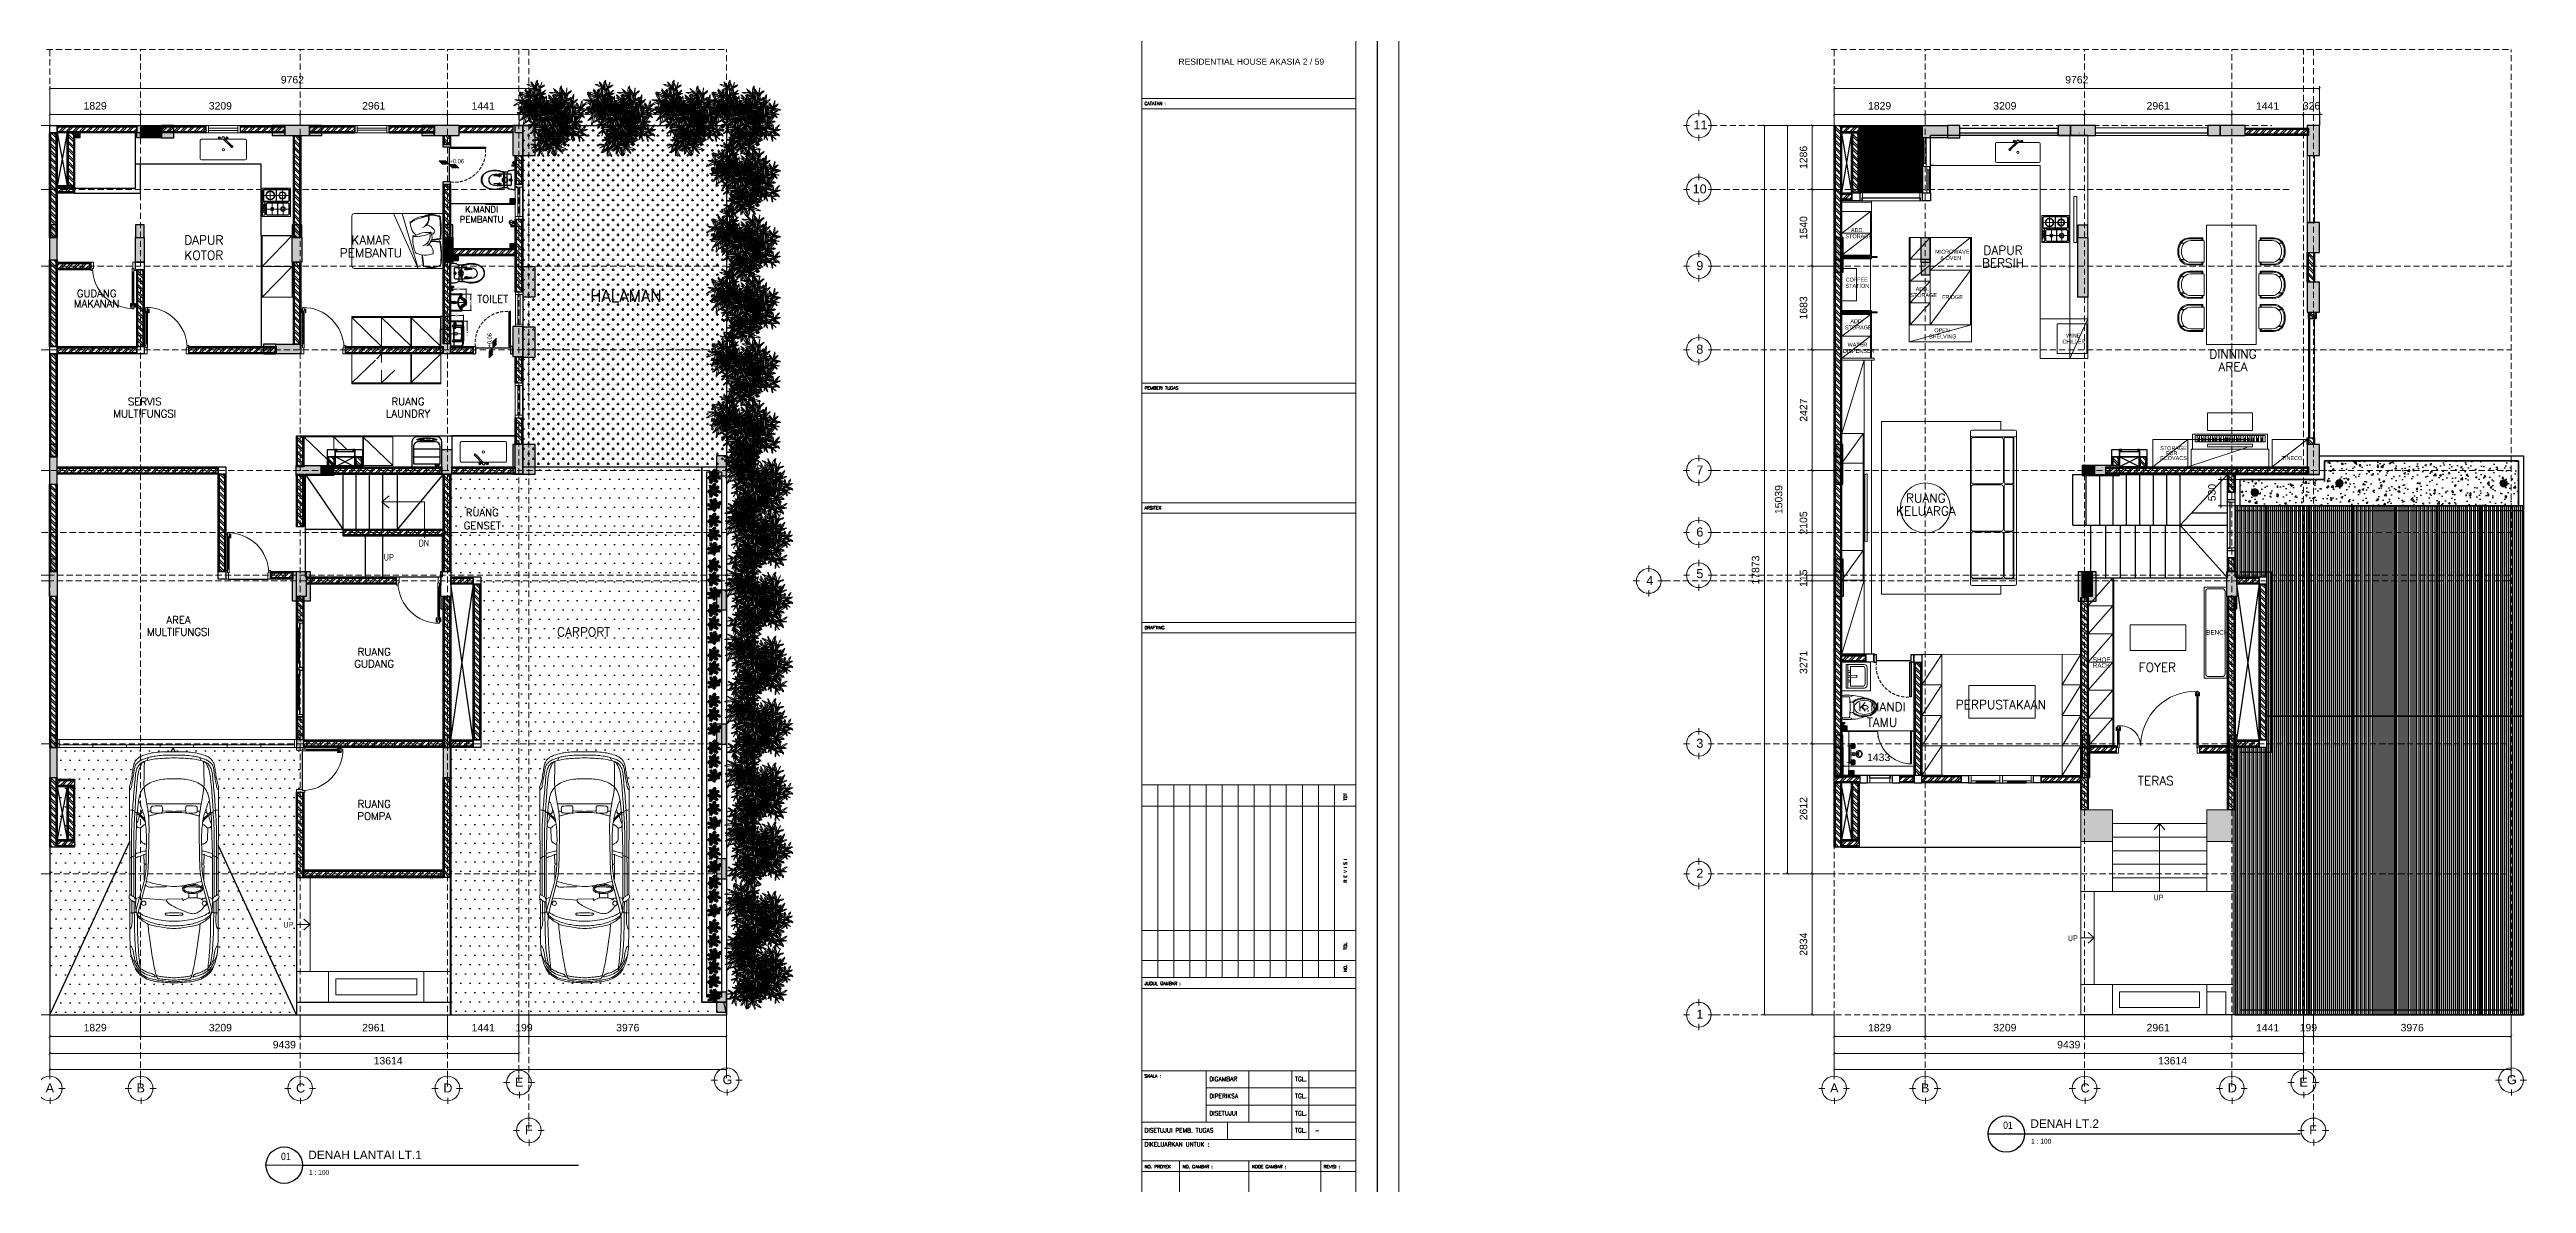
# Model space of a CAD drawing. Header units: millimetres. Extents: x 17 to 218440, y 21 to 53693.
# Drawn here: x 27490 to 77307, y 4035 to 26824 of the extents above; entities that cross this region are included whole.
import ezdxf
from ezdxf.enums import TextEntityAlignment as Align

# ---------------------------------------------------------------- set-up
doc = ezdxf.new("R2010")
doc.units = ezdxf.units.MM
doc.header["$MEASUREMENT"] = 0
doc.set_wipeout_variables(frame=1)
for name, pattern in [('CENTER', [50.8, 31.75, -6.35, 6.35, -6.35]), ('CONTINUA', [0]), ('DASHED2', [0.375, 0.25, -0.125]), ('HIDDEN', [0.375, 0.25, -0.125]), ('HIDDEN2', [0.1875, 0.125, -0.0625]), ('SLD-Solid', [0])]:
    doc.linetypes.add(name, pattern=pattern)
for name, color, linetype, lineweight in [('09-Arsiran', 8, 'Continuous', 5), ('8', 8, 'Continuous', 5), ('AS', 8, 'HIDDEN2', 5), ('BODY', 7, 'Continuous', 40), ('BODY2', 7, 'Continuous', 15), ('CENTER', 9, 'CENTER', 0), ('Dimensi', 252, 'Continuous', 9), ('DINDING', 1, 'Continuous', 20), ('DOOR OPENING', 4, 'SLD-Solid', 5), ('Edges', 7, 'Continuous', 18), ('FITTING', 7, 'Continuous', 13), ('FITTING2', 7, 'Continuous', 30), ('FITTING3', 7, 'Continuous', 0), ('FURNITURE', 25, 'Continuous', 5), ('HATCH', 8, 'Continuous', 5), ('KOL', 5, 'Continuous', 18), ('KOP', 7, 'Continuous', 80), ('LEGEND', 1, 'DASHED2', 50), ('LT-2$0$0SANITARY', 134, 'Continuous', 9), ('LT-2$0$A-SANITARY', 134, 'Continuous', 15), ('TEXT 1', 210, 'Continuous', 5), ('XR-KOP A3_MOZART$0$A-TXTKOP', 3, 'Continuous', 5), ('XR-KOP A3_MOZART$0$KOP-A1$0$A-GRSKOP', 1, 'Continuous', 5), ('XR-KOP A3_MOZART$0$KOP-A1$0$A-TXTKOP', 3, 'Continuous', 5)]:
    doc.layers.add(name, color=color, linetype=linetype, lineweight=lineweight)
for name, color, linetype in [('NOT', 1, 'Continuous'), ('PDF_HID', 7, 'Continuous'), ('PDF_SAN', 7, 'Continuous'), ('Plants', 92, 'Continuous'), ('tampak', 7, 'Continuous'), ('WALL', 255, 'Continuous'), ('XR-LANTAI GARASI$0$A-FUR', 15, 'Continuous')]:
    doc.layers.add(name, color=color, linetype=linetype)
doc.styles.add('0010-WKA13-TEXT', font='isocp.shx', dxfattribs={"height": 15})
doc.styles.add('arial', font='arial.ttf', dxfattribs={"width": 0.8})
doc.styles.add('Arial Narrow', font='ARIALN.TTF')
doc.styles.add('HAND', font='ROMAND.SHX', dxfattribs={"width": 0.8, "height": 250})
doc.styles.add('NOTEXT1', font='arial.ttf')
doc.styles.add('NOTEXT2', font='arial.ttf')
doc.styles.add('NOTEXT4', font='arial.ttf')
doc.styles.get("Standard").update_dxf_attribs({"font": 'arial.ttf'})
doc.styles.add('style2', font='times.ttf', dxfattribs={"height": 0.18})
doc.styles.add('XR-KOP A3_MOZART$0$KOP-A1$0$ROMANS', font='romans.shx', dxfattribs={"height": 200})
doc.styles.add('XR-KOP A3_MOZART$0$ROMANS', font='romans.shx', dxfattribs={"height": 200})
doc.dimstyles.new('DIM100', dxfattribs={"dimscale": 0, "dimtxt": 150, "dimasz": 50, "dimexe": 50, "dimexo": 0, "dimgap": 100, "dimtad": 1, "dimtoh": 1, "dimdec": 0, "dimdsep": 46, "dimtxsty": 'Standard', "dimblk": 'ARCHTICK', "dimcen": 1, "dimclrd": 1, "dimclre": 1, "dimadec": 0, "dimazin": 0, "dimtfac": 250, "dimtdec": 0, "dimtix": 1, "dimtmove": 0, "dimatfit": 3, "dimldrblk": 'DOT', "dimfxl": 150, "dimtolj": 1, "dimtzin": 0, "dimlwd": 5, "dimlwe": 5, "dimarcsym": 0})

msp = doc.modelspace()

# ---------------------------------------------------------------- texts
at = {"color": 4, "style": 'HAND'}
for tag, height, p in [('PEMBANTU', 125.937, (36179.6, 23411.9)), ('K.MANDI', 125.937, (36179.6, 23610.7)), ('DAPUR', 178.897, (30593.9, 22996)), ('KAMAR', 178.897, (33953.1, 22996)), ('KOTOR', 178.897, (30593.9, 22690.2)), ('PEMBANTU', 178.897, (33953.1, 22738.8)), ('BERSIH', 178.897, (66778.8, 22532.9)), ('DAPUR', 178.897, (66778.8, 22790.2)), ('GUDANG', 149.014, (28438, 21923.8)), ('HALAMAN', 241.31, (39079.3, 21872.4)), ('MAKANAN', 149.014, (28438, 21717.6)), ('TOILET', 149.014, (36404.2, 21810.5)), ('DINNING', 178.897, (71404, 20704.7)), ('AREA', 178.897, (71404, 20447.4)), ('MULTIFUNGSI', 149.014, (29406.1, 19506.3)), ('SERVIS', 149.014, (29406.1, 19749.2)), ('LAUNDRY', 149.014, (34701, 19506.3)), ('RUANG', 149.014, (34701, 19749.2)), ('RUANG', 149.014, (36194.3, 17521.2)), ('KELUARGA', 178.897, (65226.9, 17551.3)), ('RUANG', 178.897, (65226.9, 17808.6)), ('GENSET', 149.014, (36194.3, 17256.9)), ('MULTIFUNGSI', 149.014, (30083.4, 15118.4)), ('AREA', 149.014, (30083.4, 15361.3)), ('CARPORT', 178.897, (38232.4, 15119.6)), ('GUDANG', 149.014, (34020.5, 14477.5)), ('RUANG', 149.014, (34020.5, 14720.4)), ('FOYER', 178.897, (69884.4, 14409.1)), ('K.MANDI', 178.897, (64344.6, 13613.3)), ('PERPUSTAKAAN', 178.897, (66734, 13658.9)), ('TAMU', 178.897, (64344.6, 13301.9)), ('TERAS', 178.897, (69853.3, 12128.4)), ('POMPA', 149.014, (34020.5, 11417.7)), ('RUANG', 149.014, (34020.5, 11660.7)), ('CARPORT', 178.897, (30340.6, 9678.4))]:
    msp.add_attdef(tag, text='%%UDENAH LANTAI DASAR', height=height, rotation=0, dxfattribs=at).set_placement(p, align=Align.MIDDLE)
at = {"layer": '8', "transparency": 33554687, "attachment_point": 3, "style": '0010-WKA13-TEXT'}
for s, insert, char_height, width in [('DN', (35122.5, 16970.9), 135.02, 440.554), ('UP', (34417.1, 16687.2), 135.02, 440.554), ('UP', (35207.2, 10168), 28.96, 94.479), ('UP', (32395.6, 9291.8), 117.09, 382.047)]:
    msp.add_mtext(s, dxfattribs=dict(at, insert=insert, char_height=char_height, width=width))

# ---------------------------------------------------------------- blocks, each defined once
blk = doc.blocks.new('*U141')
at = {"layer": 'HATCH'}
h = blk.add_hatch(dxfattribs=at)
h.set_pattern_fill('ANSI32', color=0, scale=10)
h.set_pattern_definition([(45, (2768.51, -10567.46), (-67.3519, 67.3519), []), (45, (2813.41, -10567.46), (-67.3519, 67.3519), [])])
h.paths.add_polyline_path([(9463, -50), (9463, 50), (8563, 50), (8563, -50)])
at = {"layer": 'WALL', "color": 0}
for points in [[(8563, 75), (9463, 75), (9463, -75), (8563, -75)], [(8563, 50), (9463, 50), (9463, -50), (8563, -50)]]:
    blk.add_lwpolyline(points, close=True, dxfattribs=at)
blk = doc.blocks.new('nnnn')
at = {"layer": 'PDF_HID', "lineweight": 25}
for points in [[(245405, -10674), (245507, -10674), (245507, -10773), (245405, -10773)], [(245419, -10748), (245417, -10738), (245415, -10732), (245412, -10725), (245415, -10715), (245417, -10708), (245419, -10701)], [(245426, -10755), (245426, -10692), (245433, -10688), (245433, -10759)], [(245447, -10681), (245447, -10766), (245440, -10764), (245440, -10683)], [(245456, -10766), (245454, -10766), (245454, -10681), (245456, -10681), (245459, -10681), (245459, -10766)], [(245465, -10681), (245465, -10766), (245472, -10764), (245472, -10683)], [(245486, -10755), (245486, -10692), (245479, -10688), (245479, -10759)], [(245493, -10701), (245496, -10708), (245498, -10715), (245500, -10725), (245498, -10732), (245496, -10738), (245493, -10748)]]:
    blk.add_lwpolyline(points, close=True, dxfattribs=at)
blk = doc.blocks.new('*U18')
at = {"layer": 'HATCH'}
h = blk.add_hatch(dxfattribs=at)
h.set_pattern_fill('ANSI32', color=0, scale=10)
h.set_pattern_definition([(45, (-19942.19, -10567.46), (-67.3519, 67.3519), []), (45, (-19897.29, -10567.46), (-67.3519, 67.3519), [])])
h.paths.add_polyline_path([(-3382, 50), (-3382, -50), (-1303, -50), (-1303, 50)])
at = {"layer": 'WALL', "color": 0}
for points in [[(-3382, 75), (-1303, 75), (-1303, -75), (-3382, -75)], [(-3382, 50), (-1303, 50), (-1303, -50), (-3382, -50)]]:
    blk.add_lwpolyline(points, close=True, dxfattribs=at)
blk = doc.blocks.new('*U6')
at = {"layer": 'HATCH'}
h = blk.add_hatch(dxfattribs=at)
h.set_pattern_fill('ANSI32', color=0, scale=10)
h.set_pattern_definition([(45, (2126.09, -10567.46), (-67.3519, 67.3519), []), (45, (2170.99, -10567.46), (-67.3519, 67.3519), [])])
h.paths.add_polyline_path([(9484, -50), (9484, 50), (7899, 50), (7899, -50)])
at = {"layer": 'WALL', "color": 0}
for points in [[(7899, 75), (9484, 75), (9484, -75), (7899, -75)], [(7899, 50), (9484, 50), (9484, -50), (7899, -50)]]:
    blk.add_lwpolyline(points, close=True, dxfattribs=at)
blk = doc.blocks.new('*U140')
at = {"layer": 'HATCH'}
h = blk.add_hatch(dxfattribs=at)
h.set_pattern_fill('ANSI32', color=0, scale=10)
h.set_pattern_definition([(45, (2134.84, -10567.46), (-67.3519, 67.3519), []), (45, (2179.74, -10567.46), (-67.3519, 67.3519), [])])
h.paths.add_polyline_path([(9137, -50), (9137, 50), (8255, 50), (8255, -50)])
at = {"layer": 'WALL', "color": 0}
for points in [[(8255, 75), (9137, 75), (9137, -75), (8255, -75)], [(8255, 50), (9137, 50), (9137, -50), (8255, -50)]]:
    blk.add_lwpolyline(points, close=True, dxfattribs=at)
blk = doc.blocks.new('*U14')
at = {"layer": 'HATCH'}
h = blk.add_hatch(dxfattribs=at)
h.set_pattern_fill('ANSI32', color=0, scale=10)
h.set_pattern_definition([(45, (2300.85, -10567.46), (-67.3519, 67.3519), []), (45, (2345.75, -10567.46), (-67.3519, 67.3519), [])])
h.paths.add_polyline_path([(9312, -50), (9312, 50), (8246, 50), (8246, -50)])
at = {"layer": 'WALL', "color": 0}
for points in [[(8246, 75), (9312, 75), (9312, -75), (8246, -75)], [(8246, 50), (9312, 50), (9312, -50), (8246, -50)]]:
    blk.add_lwpolyline(points, close=True, dxfattribs=at)
blk = doc.blocks.new('*U142')
at = {"layer": 'HATCH'}
h = blk.add_hatch(dxfattribs=at)
h.set_pattern_fill('ANSI32', color=0, scale=10)
h.set_pattern_definition([(45, (-17137.66, -10567.46), (-67.3519, 67.3519), []), (45, (-17092.76, -10567.46), (-67.3519, 67.3519), [])])
h.paths.add_polyline_path([(-1666, 50), (-1666, -50), (-214, -50), (-214, 50)])
at = {"layer": 'WALL', "color": 0}
for points in [[(-1666, 75), (-214, 75), (-214, -75), (-1666, -75)], [(-1666, 50), (-214, 50), (-214, -50), (-1666, -50)]]:
    blk.add_lwpolyline(points, close=True, dxfattribs=at)
blk = doc.blocks.new('*U13')
at = {"layer": 'HATCH'}
h = blk.add_hatch(dxfattribs=at)
h.set_pattern_fill('ANSI32', color=0, scale=10)
h.set_pattern_definition([(45, (-19891.23, -10567.46), (-67.3519, 67.3519), []), (45, (-19846.33, -10567.46), (-67.3519, 67.3519), [])])
h.paths.add_polyline_path([(-3331, 50), (-3331, -50), (-1303, -50), (-1303, 50)])
at = {"layer": 'WALL', "color": 0}
for points in [[(-3331, 75), (-1303, 75), (-1303, -75), (-3331, -75)], [(-3331, 50), (-1303, 50), (-1303, -50), (-3331, -50)]]:
    blk.add_lwpolyline(points, close=True, dxfattribs=at)
blk = doc.blocks.new('*U68')
at = {"layer": 'HATCH'}
h = blk.add_hatch(dxfattribs=at)
h.set_pattern_fill('ANSI32', color=0, scale=10)
h.set_pattern_definition([(45, (-18919.56, -10567.46), (-67.3519, 67.3519), []), (45, (-18874.66, -10567.46), (-67.3519, 67.3519), [])])
h.paths.add_polyline_path([(-2358, 50), (-2358, -50), (-1304, -50), (-1304, 50)])
at = {"layer": 'WALL', "color": 0}
for points in [[(-2358, 75), (-1304, 75), (-1304, -75), (-2358, -75)], [(-2358, 50), (-1304, 50), (-1304, -50), (-2358, -50)]]:
    blk.add_lwpolyline(points, close=True, dxfattribs=at)
blk = doc.blocks.new('*U19')
at = {"layer": 'HATCH'}
h = blk.add_hatch(dxfattribs=at)
h.set_pattern_fill('ANSI32', color=0, scale=10)
h.set_pattern_definition([(45, (-20693.43, -10567.46), (-67.3519, 67.3519), []), (45, (-20648.53, -10567.46), (-67.3519, 67.3519), [])])
h.paths.add_polyline_path([(-3580, 50), (-3580, -50), (-1856, -50), (-1856, 50)])
at = {"layer": 'WALL', "color": 0}
for points in [[(-3580, 75), (-1856, 75), (-1856, -75), (-3580, -75)], [(-3580, 50), (-1856, 50), (-1856, -50), (-3580, -50)]]:
    blk.add_lwpolyline(points, close=True, dxfattribs=at)
blk = doc.blocks.new('*U59')
at = {"layer": 'HATCH'}
h = blk.add_hatch(dxfattribs=at)
h.set_pattern_fill('ANSI32', color=0, scale=10)
h.set_pattern_definition([(45, (3041.46, -10567.46), (-67.3519, 67.3519), []), (45, (3086.36, -10567.46), (-67.3519, 67.3519), [])])
h.paths.add_polyline_path([(9484, -50), (9484, 50), (8815, 50), (8815, -50)])
at = {"layer": 'WALL', "color": 0}
for points in [[(8815, 75), (9484, 75), (9484, -75), (8815, -75)], [(8815, 50), (9484, 50), (9484, -50), (8815, -50)]]:
    blk.add_lwpolyline(points, close=True, dxfattribs=at)
blk = doc.blocks.new('*U7')
at = {"layer": 'HATCH'}
h = blk.add_hatch(dxfattribs=at)
h.set_pattern_fill('ANSI32', color=0, scale=10)
h.set_pattern_definition([(45, (-20495.355, -10567.46), (-67.3519, 67.3519), []), (45, (-20450.45, -10567.46), (-67.3519, 67.3519), [])])
h.paths.add_polyline_path([(-3382, 50), (-3382, -50), (-1856, -50), (-1856, 50)])
at = {"layer": 'WALL', "color": 0}
for points in [[(-3382, 75), (-1856, 75), (-1856, -75), (-3382, -75)], [(-3382, 50), (-1856, 50), (-1856, -50), (-3382, -50)]]:
    blk.add_lwpolyline(points, close=True, dxfattribs=at)
blk = doc.blocks.new('*U64')
at = {"layer": 'HATCH'}
h = blk.add_hatch(dxfattribs=at)
h.set_pattern_fill('ANSI32', color=0, scale=10)
h.set_pattern_definition([(45, (193.43, -10567.46), (-67.3519, 67.3519), []), (45, (238.33, -10567.46), (-67.3519, 67.3519), [])])
h.paths.add_polyline_path([(8593, -50), (8593, 50), (6858, 50), (6858, -50)])
at = {"layer": 'WALL', "color": 0}
for points in [[(6858, 75), (8593, 75), (8593, -75), (6858, -75)], [(6858, 50), (8593, 50), (8593, -50), (6858, -50)]]:
    blk.add_lwpolyline(points, close=True, dxfattribs=at)
blk = doc.blocks.new('*U47')
at = {"layer": 'HATCH'}
h = blk.add_hatch(dxfattribs=at)
h.set_pattern_fill('ANSI32', color=0, scale=10)
h.set_pattern_definition([(45, (-13.1, -10567.46), (-67.3519, 67.3519), []), (45, (31.8, -10567.46), (-67.3519, 67.3519), [])])
h.paths.add_polyline_path([(8593, -50), (8593, 50), (6651, 50), (6651, -50)])
at = {"layer": 'WALL', "color": 0}
for points in [[(6651, 75), (8593, 75), (8593, -75), (6651, -75)], [(6651, 50), (8593, 50), (8593, -50), (6651, -50)]]:
    blk.add_lwpolyline(points, close=True, dxfattribs=at)
blk = doc.blocks.new('*U79')
at = {"layer": 'HATCH'}
h = blk.add_hatch(dxfattribs=at)
h.set_pattern_fill('ANSI32', color=0, scale=10)
h.set_pattern_definition([(45, (1680.43, -10567.46), (-67.3519, 67.3519), []), (45, (1725.33, -10567.46), (-67.3519, 67.3519), [])])
h.paths.add_polyline_path([(8692, -50), (8692, 50), (8246, 50), (8246, -50)])
at = {"layer": 'WALL', "color": 0}
for points in [[(8246, 75), (8692, 75), (8692, -75), (8246, -75)], [(8246, 50), (8692, 50), (8692, -50), (8246, -50)]]:
    blk.add_lwpolyline(points, close=True, dxfattribs=at)
blk = doc.blocks.new('*U26')
at = {"layer": 'HATCH'}
h = blk.add_hatch(dxfattribs=at)
h.set_pattern_fill('ANSI32', color=0, scale=10)
h.set_pattern_definition([(45, (-19972.63, -10567.46), (-67.3519, 67.3519), []), (45, (-19927.73, -10567.46), (-67.3519, 67.3519), [])])
h.paths.add_polyline_path([(-3382, 50), (-3382, -50), (-1333, -50), (-1333, 50)])
at = {"layer": 'WALL', "color": 0}
for points in [[(-3382, 75), (-1333, 75), (-1333, -75), (-3382, -75)], [(-3382, 50), (-1333, 50), (-1333, -50), (-3382, -50)]]:
    blk.add_lwpolyline(points, close=True, dxfattribs=at)
blk = doc.blocks.new('*U8')
at = {"layer": 'HATCH'}
h = blk.add_hatch(dxfattribs=at)
h.set_pattern_fill('ANSI32', color=0, scale=10)
h.set_pattern_definition([(45, (501.89, -10567.46), (-67.3519, 67.3519), []), (45, (546.79, -10567.46), (-67.3519, 67.3519), [])])
h.paths.add_polyline_path([(9484, -50), (9484, 50), (6275, 50), (6275, -50)])
at = {"layer": 'WALL', "color": 0}
for points in [[(6275, 75), (9484, 75), (9484, -75), (6275, -75)], [(6275, 50), (9484, 50), (9484, -50), (6275, -50)]]:
    blk.add_lwpolyline(points, close=True, dxfattribs=at)
blk = doc.blocks.new('*U84')
at = {"layer": 'HATCH'}
h = blk.add_hatch(dxfattribs=at)
h.set_pattern_fill('ANSI32', color=0, scale=10)
h.set_pattern_definition([(45, (1340.19, -10567.46), (-67.3519, 67.3519), []), (45, (1385.095, -10567.46), (-67.3519, 67.3519), [])])
h.paths.add_polyline_path([(8520, -50), (8520, 50), (8078, 50), (8078, -50)])
at = {"layer": 'WALL', "color": 0}
for points in [[(8078, 75), (8520, 75), (8520, -75), (8078, -75)], [(8078, 50), (8520, 50), (8520, -50), (8078, -50)]]:
    blk.add_lwpolyline(points, close=True, dxfattribs=at)
blk = doc.blocks.new('*U36')
at = {"layer": 'HATCH'}
h = blk.add_hatch(dxfattribs=at)
h.set_pattern_fill('ANSI32', color=0, scale=10)
h.set_pattern_definition([(45, (-16026.01, -10567.46), (-67.3519, 67.3519), []), (45, (-15981.11, -10567.46), (-67.3519, 67.3519), [])])
h.paths.add_polyline_path([(-615, 50), (-615, -50), (-154, -50), (-154, 50)])
at = {"layer": 'WALL', "color": 0}
for points in [[(-615, 75), (-154, 75), (-154, -75), (-615, -75)], [(-615, 50), (-154, 50), (-154, -50), (-615, -50)]]:
    blk.add_lwpolyline(points, close=True, dxfattribs=at)
blk = doc.blocks.new('*U86')
at = {"layer": 'HATCH'}
h = blk.add_hatch(dxfattribs=at)
h.set_pattern_fill('ANSI32', color=0, scale=10)
h.set_pattern_definition([(45, (-2177.88, -10567.46), (-67.3519, 67.3519), []), (45, (-2132.98, -10567.46), (-67.3519, 67.3519), [])])
h.paths.add_polyline_path([(7926, -50), (7926, 50), (5153, 50), (5153, -50)])
at = {"layer": 'WALL', "color": 0}
for points in [[(5153, 75), (7926, 75), (7926, -75), (5153, -75)], [(5153, 50), (7926, 50), (7926, -50), (5153, -50)]]:
    blk.add_lwpolyline(points, close=True, dxfattribs=at)
blk = doc.blocks.new('*U83')
at = {"layer": 'HATCH'}
h = blk.add_hatch(dxfattribs=at)
h.set_pattern_fill('ANSI32', color=0, scale=10)
h.set_pattern_definition([(45, (-18325.47, -10567.46), (-67.3519, 67.3519), []), (45, (-18280.57, -10567.46), (-67.3519, 67.3519), [])])
h.paths.add_polyline_path([(-2057, 50), (-2057, -50), (-1012, -50), (-1012, 50)])
at = {"layer": 'WALL', "color": 0}
for points in [[(-2057, 75), (-1012, 75), (-1012, -75), (-2057, -75)], [(-2057, 50), (-1012, 50), (-1012, -50), (-2057, -50)]]:
    blk.add_lwpolyline(points, close=True, dxfattribs=at)
blk = doc.blocks.new('*U20')
at = {"layer": 'HATCH'}
h = blk.add_hatch(dxfattribs=at)
h.set_pattern_fill('ANSI32', color=0, scale=10)
h.set_pattern_definition([(45, (-3889.16, -10567.46), (-67.3519, 67.3519), []), (45, (-3844.26, -10567.46), (-67.3519, 67.3519), [])])
h.paths.add_polyline_path([(6315, -50), (6315, 50), (5053, 50), (5053, -50)])
at = {"layer": 'WALL', "color": 0}
for points in [[(5053, 75), (6315, 75), (6315, -75), (5053, -75)], [(5053, 50), (6315, 50), (6315, -50), (5053, -50)]]:
    blk.add_lwpolyline(points, close=True, dxfattribs=at)
blk = doc.blocks.new('*U46')
at = {"layer": 'HATCH'}
h = blk.add_hatch(dxfattribs=at)
h.set_pattern_fill('ANSI32', color=0, scale=10)
h.set_pattern_definition([(45, (1375.64, -10567.46), (-67.3519, 67.3519), []), (45, (1420.54, -10567.46), (-67.3519, 67.3519), [])])
h.paths.add_polyline_path([(9212, -50), (9212, 50), (7421, 50), (7421, -50)])
at = {"layer": 'WALL', "color": 0}
for points in [[(7421, 75), (9212, 75), (9212, -75), (7421, -75)], [(7421, 50), (9212, 50), (9212, -50), (7421, -50)]]:
    blk.add_lwpolyline(points, close=True, dxfattribs=at)
blk = doc.blocks.new('*U9')
at = {"layer": 'HATCH'}
h = blk.add_hatch(dxfattribs=at)
h.set_pattern_fill('ANSI32', color=0, scale=10)
h.set_pattern_definition([(45, (-9084.87, -10567.46), (-67.3519, 67.3519), []), (45, (-9039.97, -10567.46), (-67.3519, 67.3519), [])])
h.paths.add_polyline_path([(-3382, 50), (-3382, -50), (9555, -50), (9555, 50)])
at = {"layer": 'WALL', "color": 0}
for points in [[(-3382, 75), (9555, 75), (9555, -75), (-3382, -75)], [(-3382, 50), (9555, 50), (9555, -50), (-3382, -50)]]:
    blk.add_lwpolyline(points, close=True, dxfattribs=at)
blk = doc.blocks.new('*U98')
at = {"layer": 'HATCH'}
h = blk.add_hatch(dxfattribs=at)
h.set_pattern_fill('ANSI32', color=0, scale=10)
h.set_pattern_definition([(45, (-10101.44, -10567.46), (-67.3519, 67.3519), []), (45, (-10056.54, -10567.46), (-67.3519, 67.3519), [])])
h.paths.add_polyline_path([(1946, 50), (1946, -50), (3210, -50), (3210, 50)])
at = {"layer": 'WALL', "color": 0}
for points in [[(1946, 75), (3210, 75), (3210, -75), (1946, -75)], [(1946, 50), (3210, 50), (3210, -50), (1946, -50)]]:
    blk.add_lwpolyline(points, close=True, dxfattribs=at)
blk = doc.blocks.new('*U149')
at = {"layer": 'HATCH'}
h = blk.add_hatch(dxfattribs=at)
h.set_pattern_fill('ANSI32', color=0, scale=10)
h.set_pattern_definition([(45, (976.08, -10567.46), (-67.3519, 67.3519), []), (45, (1020.98, -10567.46), (-67.3519, 67.3519), [])])
h.paths.add_polyline_path([(10242, -50), (10242, 50), (5991, 50), (5991, -50)])
at = {"layer": 'WALL', "color": 0}
for points in [[(5991, 75), (10242, 75), (10242, -75), (5991, -75)], [(5991, 50), (10242, 50), (10242, -50), (5991, -50)]]:
    blk.add_lwpolyline(points, close=True, dxfattribs=at)
blk = doc.blocks.new('*U121')
at = {"layer": 'HATCH'}
h = blk.add_hatch(dxfattribs=at)
h.set_pattern_fill('ANSI32', color=0, scale=10)
h.set_pattern_definition([(45, (3227.72, -10567.46), (-67.3519, 67.3519), []), (45, (3272.62, -10567.46), (-67.3519, 67.3519), [])])
h.paths.add_polyline_path([(9484, -50), (9484, 50), (9001, 50), (9001, -50)])
at = {"layer": 'WALL', "color": 0}
for points in [[(9001, 75), (9484, 75), (9484, -75), (9001, -75)], [(9001, 50), (9484, 50), (9484, -50), (9001, -50)]]:
    blk.add_lwpolyline(points, close=True, dxfattribs=at)
blk = doc.blocks.new('*U120')
at = {"layer": 'HATCH'}
h = blk.add_hatch(dxfattribs=at)
h.set_pattern_fill('ANSI32', color=0, scale=10)
h.set_pattern_definition([(45, (-19455.74, -10567.46), (-67.3519, 67.3519), []), (45, (-19410.83, -10567.46), (-67.3519, 67.3519), [])])
h.paths.add_polyline_path([(-3223, 50), (-3223, -50), (-976, -50), (-976, 50)])
at = {"layer": 'WALL', "color": 0}
for points in [[(-3223, 75), (-976, 75), (-976, -75), (-3223, -75)], [(-3223, 50), (-976, 50), (-976, -50), (-3223, -50)]]:
    blk.add_lwpolyline(points, close=True, dxfattribs=at)
blk = doc.blocks.new('*U137')
at = {"layer": 'HATCH'}
h = blk.add_hatch(dxfattribs=at)
h.set_pattern_fill('ANSI32', color=0, scale=10)
h.set_pattern_definition([(45, (-5322.2, -10567.46), (-67.3519, 67.3519), []), (45, (-5277.3, -10567.46), (-67.3519, 67.3519), [])])
h.paths.add_polyline_path([(5363, -50), (5363, 50), (4572, 50), (4572, -50)])
at = {"layer": 'WALL', "color": 0}
for points in [[(4572, 75), (5363, 75), (5363, -75), (4572, -75)], [(4572, 50), (5363, 50), (5363, -50), (4572, -50)]]:
    blk.add_lwpolyline(points, close=True, dxfattribs=at)
blk = doc.blocks.new('*U148')
at = {"layer": 'HATCH'}
h = blk.add_hatch(dxfattribs=at)
h.set_pattern_fill('ANSI32', color=0, scale=10)
h.set_pattern_definition([(45, (-20058.72, -10567.46), (-67.35192, 67.35192), []), (45, (-20013.82, -10567.46), (-67.35192, 67.35192), [])])
h.paths.add_polyline_path([(-4514, 50), (-4514, -50), (-287, -50), (-287, 50)])
at = {"layer": 'WALL', "color": 0}
for points in [[(-4514, 75), (-287, 75), (-287, -75), (-4514, -75)], [(-4514, 50), (-287, 50), (-287, -50), (-4514, -50)]]:
    blk.add_lwpolyline(points, close=True, dxfattribs=at)
blk = doc.blocks.new('*U29')
at = {"layer": 'HATCH'}
h = blk.add_hatch(dxfattribs=at)
h.set_pattern_fill('ANSI32', color=0, scale=10)
h.set_pattern_definition([(45, (2779.49, -10567.46), (-67.3519, 67.3519), []), (45, (2824.39, -10567.46), (-67.3519, 67.3519), [])])
h.paths.add_polyline_path([(10314, -50), (10314, 50), (7722, 50), (7722, -50)])
at = {"layer": 'WALL', "color": 0}
for points in [[(7722, 75), (10314, 75), (10314, -75), (7722, -75)], [(7722, 50), (10314, 50), (10314, -50), (7722, -50)]]:
    blk.add_lwpolyline(points, close=True, dxfattribs=at)
blk = doc.blocks.new('*U129')
at = {"layer": 'HATCH'}
h = blk.add_hatch(dxfattribs=at)
h.set_pattern_fill('ANSI32', color=0, scale=10)
h.set_pattern_definition([(45, (3394.48, -10567.46), (-67.3519, 67.3519), []), (45, (3439.39, -10567.46), (-67.3519, 67.3519), [])])
h.paths.add_polyline_path([(9603, -50), (9603, 50), (9049, 50), (9049, -50)])
at = {"layer": 'WALL', "color": 0}
for points in [[(9049, 75), (9603, 75), (9603, -75), (9049, -75)], [(9049, 50), (9603, 50), (9603, -50), (9049, -50)]]:
    blk.add_lwpolyline(points, close=True, dxfattribs=at)
blk = doc.blocks.new('*U22')
at = {"layer": 'HATCH'}
h = blk.add_hatch(dxfattribs=at)
h.set_pattern_fill('ANSI32', color=0, scale=10)
h.set_pattern_definition([(45, (-20087.24, -10567.46), (-67.3519, 67.3519), []), (45, (-20042.34, -10567.46), (-67.3519, 67.3519), [])])
h.paths.add_polyline_path([(-3382, 50), (-3382, -50), (-1448, -50), (-1448, 50)])
at = {"layer": 'WALL', "color": 0}
for points in [[(-3382, 75), (-1448, 75), (-1448, -75), (-3382, -75)], [(-3382, 50), (-1448, 50), (-1448, -50), (-3382, -50)]]:
    blk.add_lwpolyline(points, close=True, dxfattribs=at)
blk = doc.blocks.new('*U25')
at = {"layer": 'HATCH'}
h = blk.add_hatch(dxfattribs=at)
h.set_pattern_fill('ANSI32', color=0, scale=10)
h.set_pattern_definition([(45, (-19447.01, -10567.46), (-67.3519, 67.3519), []), (45, (-19402.11, -10567.46), (-67.3519, 67.3519), [])])
h.paths.add_polyline_path([(-2788, 50), (-2788, -50), (-1402, -50), (-1402, 50)])
at = {"layer": 'WALL', "color": 0}
for points in [[(-2788, 75), (-1402, 75), (-1402, -75), (-2788, -75)], [(-2788, 50), (-1402, 50), (-1402, -50), (-2788, -50)]]:
    blk.add_lwpolyline(points, close=True, dxfattribs=at)
blk = doc.blocks.new('*U89')
at = {"layer": 'HATCH'}
h = blk.add_hatch(dxfattribs=at)
h.set_pattern_fill('ANSI32', color=0, scale=10)
h.set_pattern_definition([(45, (-18543.79, -10567.46), (-67.3519, 67.3519), []), (45, (-18498.89, -10567.46), (-67.3519, 67.3519), [])])
h.paths.add_polyline_path([(-2491, 50), (-2491, -50), (-796, -50), (-796, 50)])
at = {"layer": 'WALL', "color": 0}
for points in [[(-2491, 75), (-796, 75), (-796, -75), (-2491, -75)], [(-2491, 50), (-796, 50), (-796, -50), (-2491, -50)]]:
    blk.add_lwpolyline(points, close=True, dxfattribs=at)
blk = doc.blocks.new('*U23')
at = {"layer": 'HATCH'}
h = blk.add_hatch(dxfattribs=at)
h.set_pattern_fill('ANSI32', color=0, scale=10)
h.set_pattern_definition([(45, (-18840.9, -10567.46), (-67.3519, 67.3519), []), (45, (-18796, -10567.46), (-67.3519, 67.3519), [])])
h.paths.add_polyline_path([(-2788, 50), (-2788, -50), (-796, -50), (-796, 50)])
at = {"layer": 'WALL', "color": 0}
for points in [[(-2788, 75), (-796, 75), (-796, -75), (-2788, -75)], [(-2788, 50), (-796, 50), (-796, -50), (-2788, -50)]]:
    blk.add_lwpolyline(points, close=True, dxfattribs=at)
blk = doc.blocks.new('*U15')
at = {"layer": 'HATCH'}
h = blk.add_hatch(dxfattribs=at)
h.set_pattern_fill('ANSI32', color=0, scale=10)
h.set_pattern_definition([(45, (2373.68, -10567.46), (-67.3519, 67.3519), []), (45, (2418.58, -10567.46), (-67.3519, 67.3519), [])])
h.paths.add_polyline_path([(9434, -50), (9434, 50), (8196, 50), (8196, -50)])
at = {"layer": 'WALL', "color": 0}
for points in [[(8196, 75), (9434, 75), (9434, -75), (8196, -75)], [(8196, 50), (9434, 50), (9434, -50), (8196, -50)]]:
    blk.add_lwpolyline(points, close=True, dxfattribs=at)
blk = doc.blocks.new('*U80')
at = {"layer": 'HATCH'}
h = blk.add_hatch(dxfattribs=at)
h.set_pattern_fill('ANSI32', color=0, scale=10)
h.set_pattern_definition([(45, (-16183.03, -10567.46), (-67.3519, 67.3519), []), (45, (-16138.12, -10567.46), (-67.3519, 67.3519), [])])
h.paths.add_polyline_path([(-772, 50), (-772, -50), (-154, -50), (-154, 50)])
at = {"layer": 'WALL', "color": 0}
for points in [[(-772, 75), (-154, 75), (-154, -75), (-772, -75)], [(-772, 50), (-154, 50), (-154, -50), (-772, -50)]]:
    blk.add_lwpolyline(points, close=True, dxfattribs=at)
blk = doc.blocks.new('NOT-28-ADI')
at = {"const_width": 50}
blk.add_lwpolyline([(-750, 0), (750, 0)], dxfattribs=at)
blk.add_circle((0, 0), 750)
at = {"layer": 'NOT'}
blk.add_line((750, 0), (12100, 0), dxfattribs=at)
at = {"color": 5, "style": 'NOTEXT4'}
for tag, p in [('JDL1', (988, 765)), ('JDL2', (988, 250))]:
    blk.add_attdef(tag, p, '', height=350, dxfattribs=at)
at = {"color": 5, "style": 'NOTEXT4', "width": 0.85}
blk.add_attdef('NO', text='', height=300, dxfattribs=at).set_placement((68, 360), align=Align.MIDDLE_CENTER)
at = {"style": 'NOTEXT1', "width": 0.85}
blk.add_attdef('REF.', text='', height=200, dxfattribs=at).set_placement((0, -190), align=Align.TOP_CENTER)
blk.add_attdef('SCALE', (1020, -398), '', height=200, dxfattribs=at)
blk.add_attdef('ROOM', text='', height=200, dxfattribs=at).set_placement((3715, -388), align=Align.RIGHT)
blk = doc.blocks.new('*U16')
at = {"layer": 'HATCH'}
h = blk.add_hatch(dxfattribs=at)
h.set_pattern_fill('ANSI32', color=0, scale=10)
h.set_pattern_definition([(45, (-20295.84, -10567.46), (-67.3519, 67.3519), []), (45, (-20250.935, -10567.46), (-67.3519, 67.3519), [])])
h.paths.add_polyline_path([(-3333, 50), (-3333, -50), (-1706, -50), (-1706, 50)])
at = {"layer": 'WALL', "color": 0}
for points in [[(-3333, 75), (-1706, 75), (-1706, -75), (-3333, -75)], [(-3333, 50), (-1706, 50), (-1706, -50), (-3333, -50)]]:
    blk.add_lwpolyline(points, close=True, dxfattribs=at)
blk = doc.blocks.new('*U17')
at = {"layer": 'HATCH'}
h = blk.add_hatch(dxfattribs=at)
h.set_pattern_fill('ANSI32', color=0, scale=10)
h.set_pattern_definition([(45, (-20292.95, -10567.46), (-67.3519, 67.3519), []), (45, (-20248.05, -10567.46), (-67.3519, 67.3519), [])])
h.paths.add_polyline_path([(-3331, 50), (-3331, -50), (-1704, -50), (-1704, 50)])
at = {"layer": 'WALL', "color": 0}
for points in [[(-3331, 75), (-1704, 75), (-1704, -75), (-3331, -75)], [(-3331, 50), (-1704, 50), (-1704, -50), (-3331, -50)]]:
    blk.add_lwpolyline(points, close=True, dxfattribs=at)
blk = doc.blocks.new('*U21')
at = {"layer": 'HATCH'}
h = blk.add_hatch(dxfattribs=at)
h.set_pattern_fill('ANSI32', color=0, scale=10)
h.set_pattern_definition([(45, (-2748.79, -10567.46), (-67.3519, 67.3519), []), (45, (-2703.89, -10567.46), (-67.3519, 67.3519), [])])
h.paths.add_polyline_path([(7456, -50), (7456, 50), (5053, 50), (5053, -50)])
at = {"layer": 'WALL', "color": 0}
for points in [[(5053, 75), (7456, 75), (7456, -75), (5053, -75)], [(5053, 50), (7456, 50), (7456, -50), (5053, -50)]]:
    blk.add_lwpolyline(points, close=True, dxfattribs=at)
blk = doc.blocks.new('*U24')
at = {"layer": 'HATCH'}
h = blk.add_hatch(dxfattribs=at)
h.set_pattern_fill('ANSI32', color=0, scale=10)
h.set_pattern_definition([(45, (-19856.94, -10567.46), (-67.35192, 67.35192), []), (45, (-19812.04, -10567.46), (-67.35192, 67.35192), [])])
h.paths.add_polyline_path([(-3804, 50), (-3804, -50), (-796, -50), (-796, 50)])
at = {"layer": 'WALL', "color": 0}
for points in [[(-3804, 75), (-796, 75), (-796, -75), (-3804, -75)], [(-3804, 50), (-796, 50), (-796, -50), (-3804, -50)]]:
    blk.add_lwpolyline(points, close=True, dxfattribs=at)
blk = doc.blocks.new('*U27')
at = {"layer": 'HATCH'}
h = blk.add_hatch(dxfattribs=at)
h.set_pattern_fill('ANSI32', color=0, scale=10)
h.set_pattern_definition([(45, (-20283.15, -10567.46), (-67.3519, 67.3519), []), (45, (-20238.25, -10567.46), (-67.3519, 67.3519), [])])
h.paths.add_polyline_path([(-3382, 50), (-3382, -50), (-1644, -50), (-1644, 50)])
at = {"layer": 'WALL', "color": 0}
for points in [[(-3382, 75), (-1644, 75), (-1644, -75), (-3382, -75)], [(-3382, 50), (-1644, 50), (-1644, -50), (-3382, -50)]]:
    blk.add_lwpolyline(points, close=True, dxfattribs=at)
blk = doc.blocks.new('*U28')
at = {"layer": 'HATCH'}
h = blk.add_hatch(dxfattribs=at)
h.set_pattern_fill('ANSI32', color=0, scale=10)
h.set_pattern_definition([(45, (-19011.87, -10567.46), (-67.3519, 67.3519), []), (45, (-18966.96, -10567.46), (-67.3519, 67.3519), [])])
h.paths.add_polyline_path([(-3382, 50), (-3382, -50), (-372, -50), (-372, 50)])
at = {"layer": 'WALL', "color": 0}
for points in [[(-3382, 75), (-372, 75), (-372, -75), (-3382, -75)], [(-3382, 50), (-372, 50), (-372, -50), (-3382, -50)]]:
    blk.add_lwpolyline(points, close=True, dxfattribs=at)
blk = doc.blocks.new('*U145')
at = {"layer": 'HATCH'}
h = blk.add_hatch(dxfattribs=at)
h.set_pattern_fill('ANSI32', color=0, scale=10)
h.set_pattern_definition([(45, (-20595.71, -10567.46), (-67.3519, 67.3519), []), (45, (-20550.81, -10567.46), (-67.3519, 67.3519), [])])
h.paths.add_polyline_path([(-2935, 50), (-2935, -50), (-2403, -50), (-2403, 50)])
at = {"layer": 'WALL', "color": 0}
for points in [[(-2935, 75), (-2403, 75), (-2403, -75), (-2935, -75)], [(-2935, 50), (-2403, 50), (-2403, -50), (-2935, -50)]]:
    blk.add_lwpolyline(points, close=True, dxfattribs=at)
blk = doc.blocks.new('*U100')
at = {"layer": 'HATCH'}
h = blk.add_hatch(dxfattribs=at)
h.set_pattern_fill('ANSI32', color=0, scale=10)
h.set_pattern_definition([(45, (4216.87, -10567.46), (-67.3519, 67.3519), []), (45, (4261.77, -10567.46), (-67.3519, 67.3519), [])])
h.paths.add_polyline_path([(10455, -50), (10455, 50), (9019, 50), (9019, -50)])
at = {"layer": 'WALL', "color": 0}
for points in [[(9019, 75), (10455, 75), (10455, -75), (9019, -75)], [(9019, 50), (10455, 50), (10455, -50), (9019, -50)]]:
    blk.add_lwpolyline(points, close=True, dxfattribs=at)
blk = doc.blocks.new('*U99')
at = {"layer": 'HATCH'}
h = blk.add_hatch(dxfattribs=at)
h.set_pattern_fill('ANSI32', color=0, scale=10)
h.set_pattern_definition([(45, (-11688.31, -10567.46), (-67.3519, 67.3519), []), (45, (-11643.4, -10567.46), (-67.3519, 67.3519), [])])
h.paths.add_polyline_path([(1487, 50), (1487, -50), (2082, -50), (2082, 50)])
at = {"layer": 'WALL', "color": 0}
for points in [[(1487, 75), (2082, 75), (2082, -75), (1487, -75)], [(1487, 50), (2082, 50), (2082, -50), (1487, -50)]]:
    blk.add_lwpolyline(points, close=True, dxfattribs=at)
blk = doc.blocks.new('mkmkkbgg')
blk.add_lwpolyline([(285215, 66737), (286474, 66737), (286474, 66487), (286490, 66487), (286490, 65386), (285215, 65386)], close=True)
for points in [[(285223, 66717), (286454, 66717), (286454, 66467), (286470, 66467), (286470, 65406), (285215, 65406)], [(285223, 66717), (285223, 65406)], [(285243, 66717), (285243, 65406)], [(285263, 66717), (285263, 65406)], [(285283, 66717), (285283, 65406)], [(285303, 66717), (285303, 65406)], [(285323, 66717), (285323, 65406)], [(285343, 66717), (285343, 65406)], [(285363, 66717), (285363, 65406)], [(285383, 66717), (285383, 65406)], [(285403, 66717), (285403, 65406)], [(285423, 66717), (285423, 65406)], [(285443, 66717), (285443, 65406)], [(285463, 66717), (285463, 65406)], [(285483, 66717), (285483, 65406)], [(285503, 66717), (285503, 65406)], [(285523, 66717), (285523, 65406)], [(285543, 66717), (285543, 65406)], [(285563, 66717), (285563, 65406)], [(285583, 66717), (285583, 65406)], [(285603, 66717), (285603, 65406)], [(285623, 66717), (285623, 65406)], [(285643, 66717), (285643, 65406)], [(285663, 66717), (285663, 65406)], [(285683, 66717), (285683, 65406)], [(285703, 66717), (285703, 65406)], [(285723, 66717), (285723, 65406)], [(285743, 66717), (285743, 65406)], [(285763, 66717), (285763, 65406)], [(285783, 66717), (285783, 65406)], [(285803, 66717), (285803, 65406)], [(285823, 66717), (285823, 65406)], [(285843, 66717), (285843, 65406)], [(285863, 66717), (285863, 65406)], [(285883, 66717), (285883, 65406)], [(285903, 66717), (285903, 65406)], [(285923, 66717), (285923, 65406)], [(285943, 66717), (285943, 65406)], [(285963, 66717), (285963, 65406)], [(285983, 66717), (285983, 65406)], [(286003, 66717), (286003, 65406)], [(286023, 66717), (286023, 65406)], [(286043, 66717), (286043, 65406)], [(286063, 66717), (286063, 65406)], [(286083, 66717), (286083, 65406)], [(286103, 66717), (286103, 65406)], [(286123, 66717), (286123, 65406)], [(286143, 66717), (286143, 65406)], [(286163, 66717), (286163, 65406)], [(286183, 66717), (286183, 65406)], [(286203, 66717), (286203, 65406)], [(286223, 66717), (286223, 65406)], [(286243, 66717), (286243, 65406)], [(286263, 66717), (286263, 65406)], [(286283, 66717), (286283, 65406)], [(286303, 66717), (286303, 65406)], [(286323, 66717), (286323, 65406)], [(286343, 66717), (286343, 65406)], [(286363, 66717), (286363, 65406)], [(286383, 66717), (286383, 65406)], [(286403, 66717), (286403, 65406)], [(286423, 66717), (286423, 65406)], [(286443, 66717), (286443, 65406)]]:
    blk.add_lwpolyline(points)
blk = doc.blocks.new('dddssaa')
for points in [[(549.87, 57.13), (549.87, 56.85), (549.93, 56.85), (549.93, 56.69), (550.05, 56.69), (550.05, 56.85), (550.09, 56.85), (550.09, 57.13), (549.87, 57.13)], [(550.09, 56.85), (550.45, 56.85)], [(550.09, 56.69), (550.45, 56.69)], [(553.31, 56.85), (553.71, 56.85)]]:
    blk.add_lwpolyline(points)
at = {"layer": 'DOOR OPENING', "linetype": 'Continuous'}
for p, q in [((546.11, 57.13), (546.11, 56.69)), ((553.87, 57.13), (553.87, 56.69))]:
    blk.add_line(p, q, dxfattribs=at)
at = {"layer": 'DOOR OPENING', "linetype": 'Continuous', "transparency": 33554687}
for p, q in [((546.11, 56.69), (546.11, 56.85)), ((549.93, 56.85), (546.27, 56.85)), ((546.27, 56.69), (546.67, 56.69)), ((546.67, 56.69), (546.67, 56.85)), ((549.53, 56.69), (549.53, 56.85)), ((549.93, 56.69), (549.93, 56.85)), ((550.05, 56.69), (550.05, 56.85)), ((550.45, 56.69), (550.45, 56.85)), ((553.31, 56.85), (550.45, 56.85)), ((553.31, 56.69), (553.31, 56.85)), ((553.71, 56.69), (553.31, 56.69)), ((553.87, 56.69), (553.87, 56.85))]:
    blk.add_line(p, q, dxfattribs=at)
at = {"layer": 'DOOR OPENING', "linetype": 'Continuous'}
for points in [[(546.31, 56.85), (546.27, 56.85), (546.27, 56.69), (546.13, 56.69), (546.13, 56.71), (546.11, 56.71), (546.11, 57.11), (546.13, 57.11), (546.13, 57.13), (546.31, 57.13)], [(553.67, 56.85), (553.71, 56.85), (553.71, 56.69), (553.85, 56.69), (553.85, 56.71), (553.87, 56.71), (553.87, 57.11), (553.85, 57.11), (553.85, 57.13), (553.67, 57.13)]]:
    blk.add_lwpolyline(points, close=True, dxfattribs=at)
at = {"layer": 'DOOR OPENING', "linetype": 'Continuous', "transparency": 33554687}
for points in [[(550.09, 56.85), (550.09, 57.13), (546.11, 57.13), (546.11, 56.69), (550.09, 56.69), (550.09, 56.69)], [(549.87, 56.85), (549.87, 57.13), (553.87, 57.13), (553.87, 56.69), (549.89, 56.69), (549.89, 56.69)]]:
    blk.add_lwpolyline(points, dxfattribs=at)
for points in [[(546.67, 56.77), (546.67, 56.79), (549.53, 56.79), (549.53, 56.77)], [(550.45, 56.77), (550.45, 56.79), (553.31, 56.79), (553.31, 56.77)]]:
    blk.add_lwpolyline(points, close=True, dxfattribs=at)
blk = doc.blocks.new('*U37')
at = {"layer": 'HATCH'}
h = blk.add_hatch(dxfattribs=at)
h.set_pattern_fill('ANSI32', color=0, scale=10)
h.set_pattern_definition([(45, (-16001.25, -10567.46), (-67.3519, 67.3519), []), (45, (-15956.35, -10567.46), (-67.3519, 67.3519), [])])
h.paths.add_polyline_path([(-615, 50), (-615, -50), (-129, -50), (-129, 50)])
at = {"layer": 'WALL', "color": 0}
for points in [[(-615, 75), (-129, 75), (-129, -75), (-615, -75)], [(-615, 50), (-129, 50), (-129, -50), (-615, -50)]]:
    blk.add_lwpolyline(points, close=True, dxfattribs=at)
blk = doc.blocks.new('*U81')
at = {"layer": 'HATCH'}
h = blk.add_hatch(dxfattribs=at)
h.set_pattern_fill('ANSI32', color=0, scale=10)
h.set_pattern_definition([(45, (-17182.33, -10567.46), (-67.3519, 67.3519), []), (45, (-17137.43, -10567.46), (-67.3519, 67.3519), [])])
h.paths.add_polyline_path([(-1932, 50), (-1932, -50), (6, -50), (6, 50)])
at = {"layer": 'WALL', "color": 0}
for points in [[(-1932, 75), (6, 75), (6, -75), (-1932, -75)], [(-1932, 50), (6, 50), (6, -50), (-1932, -50)]]:
    blk.add_lwpolyline(points, close=True, dxfattribs=at)
blk = doc.blocks.new('*U144')
at = {"layer": 'HATCH'}
h = blk.add_hatch(dxfattribs=at)
h.set_pattern_fill('ANSI32', color=0, scale=10)
h.set_pattern_definition([(45, (-20898.64, -10567.46), (-67.3519, 67.3519), []), (45, (-20853.74, -10567.46), (-67.3519, 67.3519), [])])
h.paths.add_polyline_path([(-3087, 50), (-3087, -50), (-2555, -50), (-2555, 50)])
at = {"layer": 'WALL', "color": 0}
for points in [[(-3087, 75), (-2555, 75), (-2555, -75), (-3087, -75)], [(-3087, 50), (-2555, 50), (-2555, -50), (-3087, -50)]]:
    blk.add_lwpolyline(points, close=True, dxfattribs=at)
blk = doc.blocks.new('*U41')
at = {"layer": 'HATCH'}
h = blk.add_hatch(dxfattribs=at)
h.set_pattern_fill('ANSI32', color=0, scale=10)
h.set_pattern_definition([(45, (-18047.58, -10567.46), (-67.3519, 67.3519), []), (45, (-18002.675, -10567.46), (-67.3519, 67.3519), [])])
h.paths.add_polyline_path([(-1486, 50), (-1486, -50), (-1304, -50), (-1304, 50)])
at = {"layer": 'WALL', "color": 0}
for points in [[(-1486, 75), (-1304, 75), (-1304, -75), (-1486, -75)], [(-1486, 50), (-1304, 50), (-1304, -50), (-1486, -50)]]:
    blk.add_lwpolyline(points, close=True, dxfattribs=at)
blk = doc.blocks.new('KUSEN PINTU')
at = {"layer": 'DOOR OPENING', "linetype": 'Continuous', "transparency": 33554687}
for p, q in [((-50, 110), (-30, 110)), ((-50, 0), (-50, 110)), ((-5, 0), (-50, 0)), ((-30, 110), (-30, 150)), ((-30, 150), (-5, 150)), ((-5, 150), (-5, 145)), ((-5, 145), (0, 145)), ((0, 5), (-5, 5)), ((-5, 5), (-5, 0)), ((0, 145), (0, 5))]:
    blk.add_line(p, q, dxfattribs=at)
at = {"layer": 'DOOR OPENING', "linetype": 'Continuous', "ltscale": 10, "transparency": 33554687}
for p, q in [((0, 145), (0, 150)), ((0, 5), (0, 0))]:
    blk.add_line(p, q, dxfattribs=at)
blk = doc.blocks.new('A$C3020dce1')
at = {"layer": 'DOOR OPENING', "linetype": 'Continuous', "transparency": 33554687}
for p, q in [((110, 60), (110, 30)), ((110, 60), (178, 60)), ((178, 30), (110, 30)), ((178, 60), (178, 30)), ((735, 79), (735, 88)), ((735, 88), (802, 88)), ((802, 79), (735, 79)), ((802, 10), (735, 10)), ((735, 10), (735, 2)), ((735, 2), (802, 2)), ((830, 60), (762, 60)), ((762, 60), (762, 30)), ((762, 30), (830, 30)), ((785, 60), (785, 62)), ((807, 60), (785, 60)), ((807, 30), (785, 30)), ((785, 30), (785, 28)), ((787, 64), (806, 64)), ((787, 26), (806, 26)), ((802, 88), (802, 79)), ((802, 2), (802, 10)), ((807, 62), (807, 60)), ((807, 28), (807, 30)), ((830, 30), (830, 60))]:
    blk.add_line(p, q, dxfattribs=at)
at = {"layer": 'DOOR OPENING', "transparency": 33554687}
blk.add_line((110, 30), (150, 30), dxfattribs=at)
at = {"layer": 'DOOR OPENING', "linetype": 'Continuous', "ltscale": 10, "transparency": 33554687}
for p, q in [((178, 60), (762, 60)), ((762, 45), (178, 45)), ((178, 30), (762, 30)), ((793, 64), (793, 79)), ((793, 10), (793, 26)), ((799, 64), (799, 79)), ((799, 10), (799, 26))]:
    blk.add_line(p, q, dxfattribs=at)
at = {"layer": 'DOOR OPENING', "color": 8, "ltscale": 2, "transparency": 33554687}
blk.add_arc((93, 33), 737, 359.775, 88.6553, dxfattribs=at)
at = {"layer": 'DOOR OPENING', "linetype": 'Continuous', "transparency": 33554687}
for centre, start, end in [((787, 62), 90, 180), ((787, 28), 180, 270), ((806, 62), 360, 90), ((806, 28), 270, 0)]:
    blk.add_arc(centre, 1.69, start, end, dxfattribs=at)
at = {"layer": 'DOOR OPENING', "linetype": 'Continuous', "transparency": 33554687, "xscale": -1, "rotation": 270}
blk.add_blockref('KUSEN PINTU', (0, 800), dxfattribs=at)
at = {"layer": 'DOOR OPENING', "linetype": 'Continuous', "transparency": 33554687, "rotation": 270}
blk.add_blockref('KUSEN PINTU', (0, 0), dxfattribs=at)
blk = doc.blocks.new('A$C699b590b')
at = {"layer": '8', "transparency": 33554687}
for p, q in [((0, 550), (550, 550)), ((0, 0), (0, 550)), ((22, 307), (22, 506)), ((31, 307), (31, 506)), ((44, 528), (506, 528)), ((44, 519), (271, 519)), ((157, 519), (157, 294)), ((271, 519), (271, 294)), ((279, 519), (279, 294)), ((279, 519), (506, 519)), ((393, 519), (393, 294)), ((519, 307), (519, 506)), ((528, 506), (528, 307)), ((528, 307), (528, 499)), ((550, 0), (550, 550)), ((550, 0), (0, 0)), ((9, 275), (9, 22)), ((53, 275), (9, 275)), ((9, 22), (53, 22)), ((28, 229), (43, 229)), ((28, 192), (43, 192)), ((28, 154), (43, 154)), ((28, 116), (43, 116)), ((271, 407), (31, 407)), ((44, 294), (271, 294)), ((44, 285), (506, 285)), ((53, 22), (53, 275)), ((74, 44), (74, 241)), ((83, 44), (83, 241)), ((83, 143), (297, 143)), ((96, 263), (506, 263)), ((96, 255), (297, 255)), ((96, 31), (297, 31)), ((96, 22), (506, 22)), ((196, 255), (196, 31)), ((279, 407), (519, 407)), ((279, 294), (506, 294)), ((297, 255), (297, 31)), ((305, 255), (506, 255)), ((305, 255), (305, 31)), ((305, 143), (524, 143)), ((305, 31), (506, 31)), ((406, 255), (406, 31)), ((519, 44), (519, 241)), ((528, 241), (528, 44)), ((528, 44), (528, 241))]:
    blk.add_line(p, q, dxfattribs=at)
for centre, radius in [((157, 407), 87), ((157, 407), 76), ((28, 229), 11.3), ((28, 192), 11.3), ((28, 154), 11.3), ((28, 116), 11.3), ((28, 229), 8.04), ((28, 192), 8.04), ((28, 154), 8.04), ((28, 116), 8.04), ((29, 79), 2.82), ((196, 143), 34), ((196, 143), 23), ((393, 407), 71.2), ((393, 407), 60.2), ((406, 143), 47.6), ((406, 143), 36.6)]:
    blk.add_circle(centre, radius, dxfattribs=at)
for centre, radius, start, end in [((44, 506), 22, 90, 180), ((44, 506), 13.2, 90, 180), ((506, 506), 22, 0, 90), ((506, 506), 13.2, 0, 90), ((44, 307), 22, 180, 270), ((44, 307), 13.2, 180, 270), ((96, 241), 22, 90, 180), ((96, 44), 22, 180, 270), ((96, 241), 13.2, 90, 180), ((96, 44), 13.2, 180, 270), ((506, 307), 22, 270, 0), ((506, 307), 13.2, 270, 0), ((506, 241), 22, 0, 90), ((506, 241), 13.2, 0, 90), ((506, 44), 22, 270, 0), ((506, 44), 13.2, 270, 0)]:
    blk.add_arc(centre, radius, start, end, dxfattribs=at)
blk = doc.blocks.new('SINK PANTRY')
at = {"layer": 'FURNITURE', "linetype": 'Continuous', "ltscale": 0.5, "transparency": 33554687}
for p, q in [((207756, 177367), (207756, 178411)), ((207786, 178441), (208217, 178441)), ((208247, 178411), (208247, 177367)), ((207747, 177973), (207702, 177973)), ((207747, 177795), (207702, 177795)), ((207725, 177950), (207725, 177996)), ((207725, 177772), (207725, 177817)), ((207735, 177918), (207916, 178098)), ((207758, 177895), (207938, 178075)), ((208217, 177337), (207786, 177337))]:
    blk.add_line(p, q, dxfattribs=at)
for centre, radius in [((207725, 177884), 34.9), ((207725, 177884), 28.5), ((207725, 177973), 27.9), ((207725, 177795), 27.9), ((207725, 177973), 22.8), ((207725, 177795), 22.8), ((207999, 177889), 27.9)]:
    blk.add_circle(centre, radius, dxfattribs=at)
for centre, radius, start, end in [((207786, 178411), 30, 90, 180), ((207931, 178090), 23.3, 267.94631, 180.67506), ((207931, 178090), 16.9, 295.28325, 150.25587), ((208217, 178411), 30, 0, 90), ((207786, 177367), 30, 180, 220.81072), ((207786, 177367), 30, 180, 270), ((208217, 177367), 30, 270, 0)]:
    blk.add_arc(centre, radius, start, end, dxfattribs=at)
blk = doc.blocks.new('A$Cc80c1df7')
at = {"layer": '8', "transparency": 33554687}
for p, q in [((0, 600), (600, 600)), ((0, 600), (439, 600)), ((0, 600), (600, 600)), ((0, 580), (439, 580)), ((0, 580), (600, 580)), ((0, 580), (600, 0)), ((600, 600), (600, 0))]:
    blk.add_line(p, q, dxfattribs=at)
blk.add_lwpolyline([(600, 0), (0, 0), (0, 600), (600, 600)], close=True, dxfattribs=at)
blk = doc.blocks.new('wqwqwq')
for p, q in [((1829887, 60435), (1829887, 60742)), ((1829887, 60435), (1831139, 60435)), ((1831139, 59722), (1831139, 60435)), ((1831139, 59722), (1831436, 59722)), ((1831139, 59107), (1831139, 58618))]:
    blk.add_line(p, q)
at = {"layer": 'FURNITURE', "linetype": 'Continuous', "transparency": 33554687, "xscale": 0.41825390376097, "yscale": 0.41825390376097, "zscale": 0.41825390376097, "rotation": 270}
blk.add_blockref('SINK PANTRY', (1756359, 147574), dxfattribs=at)
at = {"layer": 'LEGEND', "xscale": 0.5126913993295369, "yscale": 0.5126913993295369, "zscale": 0.5126913993295369}
blk.add_blockref('A$C699b590b', (1831148, 59912), dxfattribs=at)
at = {"layer": 'LEGEND', "xscale": 0.5126913993295373, "yscale": 0.5126913993295373, "zscale": 0.5126913993295373, "rotation": 90}
for p in [(1831446, 59414), (1831446, 59107)]:
    blk.add_blockref('A$Cc80c1df7', p, dxfattribs=at)
blk = doc.blocks.new('BED SINGLE')
at = {"layer": 'FURNITURE', "color": 8}
for q in [(161069, 3604), (161258, 3604)]:
    blk.add_line((161608, 2404), q, dxfattribs=at)
at = {"layer": 'FURNITURE'}
blk.add_lwpolyline([(162158, 2404), (162158, 3604), (160208, 3604, 0.414214), (160158, 3554), (160158, 2454, 0.414214), (160208, 2404)], format="xyb", close=True, dxfattribs=at)
for centre, radius, start, end in [((161802, 3016), 538, 84.187, 134.4731), ((161771, 3402), 334, 174.3187, 231.2722), ((161899, 3198), 389, 57.51, 123.8336), ((161698, 3057), 323, 30.2878, 74.5982), ((161593, 3498), 258, 321.9188, 13.6704), ((160647, 3271), 1472, 351.1312, 10.8283), ((161820, 2567), 625, 80.8023, 121.3458), ((162156, 3023), 661, 170.337, 206.9462), ((161766, 3209), 513, 243.4974, 290.6974), ((161707, 3086), 208, 296.1579, 35.8329), ((161749, 2762), 192, 345.6348, 68.5705), ((161899, 1498), 1505, 82.4467, 90.8464), ((161872, 3243), 107, 291.6793, 347.8243), ((161913, 4062), 1035, 270.066, 280.4699), ((160691, 2708), 1434, 350.0425, 11.3525), ((161899, 2805), 389, 236.1664, 302.49), ((163167, 2742), 1469, 181.9492, 190.9649)]:
    blk.add_arc(centre, radius, start, end, dxfattribs=at)
at = {"layer": 'FURNITURE', "color": 8}
for centre, radius, start, end in [((161947, 2619), 934, 96.6966, 122.6196), ((161592, 3517), 249, 297.9999, 6.8459), ((161892, 3089), 480, 63.8667, 110.3164), ((159282, 3236), 2817, 355.9699, 6.6854), ((161560, 3759), 659, 265.8503, 298.9544), ((161627, 3125), 248, 289.1658, 11.9587), ((162116, 5898), 2913, 265.6688, 269.8937), ((162087, 2107), 946, 87.9553, 100.411), ((160358, 2682), 1756, 352.103, 10.8907), ((150141, 1410), 11636, 5.0648, 6.3047), ((161892, 2913), 480, 249.6836, 296.1333)]:
    blk.add_arc(centre, radius, start, end, dxfattribs=at)
blk = doc.blocks.new('TREGGG')
at = {"layer": '8', "transparency": 33554687, "xscale": 0.2323068605823824, "yscale": 0.2323068605823824, "zscale": 0.2323068605823824}
blk.add_blockref('BED SINGLE', (1796008, 60168), dxfattribs=at)
at = {"layer": 'LEGEND', "xscale": 0.2534259528393503, "yscale": 0.2534259528393503, "zscale": 0.2534259528393503}
for p in [(1833213, 60329), (1833365, 60329), (1833514, 60329)]:
    blk.add_blockref('A$Cc80c1df7', p, dxfattribs=at)
blk = doc.blocks.new('FSASDAS')
at = {"layer": 'TEXT 1', "color": 210, "transparency": 33554687}
for p, q in [((1829930, 60866), (1829856, 60940)), ((1829982, 60940), (1829856, 60940)), ((1829962, 60866), (1829888, 60940)), ((1829993, 60866), (1829919, 60940)), ((1830024, 60866), (1829951, 60940)), ((1830056, 60866), (1829982, 60940)), ((1830130, 60792), (1830056, 60866)), ((1830056, 60866), (1830181, 60866)), ((1830161, 60792), (1830087, 60866)), ((1830193, 60792), (1830119, 60866)), ((1830224, 60792), (1830150, 60866)), ((1830255, 60792), (1830181, 60866))]:
    blk.add_line(p, q, dxfattribs=at)
at = {"layer": 'TEXT 1', "transparency": 33554687, "style": 'Arial Narrow'}
blk.add_text('+0.06', height=83.7, dxfattribs=at).set_placement((1830065, 60891))
blk = doc.blocks.new('SASA433')
for p, q in [((1831570.96, 60724.7), (1831570.96, 60725.3)), ((1831570.96, 60725.3), (1831571.16, 60725.3)), ((1831571.16, 60724.7), (1831570.96, 60724.7)), ((1831571.16, 60725.3), (1831571.16, 60724.7)), ((1831574.16, 60725.3), (1831573.96, 60725.3)), ((1831573.96, 60725.3), (1831573.96, 60724.7)), ((1831574.16, 60724.7), (1831573.96, 60724.7)), ((1831574.16, 60725.3), (1831574.16, 60724.7))]:
    blk.add_line(p, q)
blk.add_lwpolyline([(1831571.16, 60725.3), (1831571.16, 60728.1), (1831571.28, 60728.1), (1831571.28, 60725.3)], close=True)
at = {"color": 8, "linetype": 'HIDDEN', "lineweight": 5}
blk.add_arc((1831571.47, 60725.6), 2.52, 353.1393, 96.8607, dxfattribs=at)
blk = doc.blocks.new('sss12')
at = {"layer": 'PDF_SAN', "lineweight": 25}
for points in [[(238591, 23346), (238594, 23346), (238594, 23344), (238594, 23323), (238594, 23321), (238594, 23319), (238591, 23319), (238591, 23316), (238589, 23316), (238589, 23314), (238587, 23314), (238584, 23312), (238580, 23309), (238577, 23309), (238570, 23305), (238554, 23300), (238540, 23293), (238531, 23289), (238524, 23286), (238515, 23284), (238508, 23282), (238499, 23279), (238492, 23279), (238483, 23277), (238476, 23275), (238466, 23275), (238459, 23272), (238450, 23272), (238441, 23270), (238434, 23270), (238425, 23270), (238416, 23270), (238409, 23270), (238390, 23270), (238374, 23270), (238358, 23272), (238342, 23275), (238325, 23277), (238316, 23279), (238309, 23282), (238300, 23284), (238291, 23284), (238284, 23286), (238277, 23291), (238268, 23293), (238261, 23296), (238251, 23300), (238244, 23302), (238237, 23307), (238230, 23312), (238224, 23316), (238217, 23321), (238210, 23326), (238203, 23330), (238196, 23335), (238189, 23342), (238184, 23346), (238177, 23353), (238173, 23360), (238168, 23367), (238163, 23374), (238159, 23381), (238154, 23388), (238150, 23395), (238147, 23404), (238145, 23411), (238143, 23418), (238140, 23427), (238138, 23437), (238138, 23444), (238138, 23453), (238136, 23460), (238138, 23469), (238138, 23478), (238138, 23485), (238140, 23494), (238143, 23504), (238145, 23511), (238147, 23520), (238152, 23527), (238154, 23534), (238159, 23541), (238163, 23550), (238168, 23557), (238173, 23561), (238180, 23568), (238184, 23575), (238191, 23580), (238196, 23587), (238203, 23592), (238210, 23596), (238217, 23601), (238224, 23605), (238230, 23610), (238240, 23615), (238247, 23619), (238254, 23622), (238261, 23626), (238270, 23629), (238277, 23631), (238286, 23635), (238293, 23638), (238302, 23638), (238309, 23640), (238318, 23642), (238325, 23645), (238342, 23647), (238358, 23649), (238376, 23652), (238392, 23652), (238409, 23652), (238425, 23652), (238434, 23652), (238443, 23649), (238450, 23649), (238459, 23649), (238466, 23647), (238476, 23647), (238483, 23645), (238492, 23642), (238501, 23640), (238508, 23640), (238517, 23638), (238524, 23633), (238531, 23631), (238540, 23629), (238554, 23622), (238570, 23615), (238577, 23612), (238580, 23610), (238584, 23610), (238587, 23608), (238589, 23608), (238589, 23605), (238591, 23605), (238591, 23603), (238594, 23601), (238594, 23598), (238594, 23596)], [(238522, 23543), (238385, 23543)], [(238531, 23536), (238515, 23534), (238483, 23534), (238464, 23536)], [(238478, 23534), (238478, 23543), (238478, 23552)], [(238478, 23552), (238478, 23552)], [(238478, 23536), (238478, 23536)], [(238490, 23575), (238490, 23573), (238499, 23573), (238506, 23573), (238506, 23575)], [(238492, 23575), (238492, 23575)], [(238492, 23573), (238492, 23571), (238494, 23568), (238499, 23568), (238501, 23568), (238501, 23555), (238494, 23555), (238494, 23568)], [(238494, 23555), (238494, 23555)], [(238496, 23552), (238496, 23555)], [(238496, 23527), (238496, 23534)], [(238499, 23552), (238499, 23555)], [(238499, 23527), (238499, 23534)], [(238503, 23573), (238503, 23571), (238501, 23568)], [(238501, 23555), (238501, 23555)], [(238506, 23575), (238506, 23575)], [(238517, 23552), (238520, 23543), (238517, 23534)], [(238517, 23536), (238517, 23536)], [(238723, 23575), (238547, 23575)], [(238587, 23608), (238587, 23608)], [(238594, 23598), (238594, 23578), (238594, 23575), (238591, 23575), (238591, 23573), (238594, 23573), (238594, 23575)], [(238591, 23575), (238591, 23575)], [(238591, 23511), (238594, 23511), (238594, 23529), (238591, 23529), (238591, 23531), (238591, 23534), (238591, 23536), (238591, 23538), (238591, 23541), (238594, 23541), (238594, 23575), (238591, 23575)], [(238594, 23393), (238591, 23393), (238591, 23390), (238591, 23388), (238591, 23386), (238591, 23383), (238591, 23381), (238594, 23381), (238594, 23346), (238591, 23346), (238591, 23349), (238591, 23573)], [(238591, 23573), (238591, 23573)], [(238594, 23541), (238594, 23541)], [(238594, 23529), (238594, 23529)], [(238594, 23511), (238594, 23511)], [(238612, 23400), (238612, 23522)], [(238714, 23453), (238714, 23453)], [(238714, 23450), (238714, 23450)], [(238742, 23453), (238742, 23453)], [(238742, 23450), (238742, 23450)], [(238818, 23291), (238818, 23460), (238818, 23631)], [(238522, 23379), (238385, 23379)], [(238531, 23383), (238515, 23388), (238483, 23388), (238464, 23383)], [(238531, 23372), (238515, 23367), (238483, 23367), (238464, 23372)], [(238478, 23388), (238478, 23379), (238478, 23370)], [(238478, 23386), (238478, 23386)], [(238478, 23370), (238478, 23370)], [(238490, 23346), (238490, 23349), (238499, 23349), (238506, 23349), (238506, 23346)], [(238492, 23349), (238494, 23353), (238499, 23353), (238501, 23353), (238501, 23367), (238494, 23367), (238494, 23353)], [(238492, 23349), (238492, 23349)], [(238492, 23346), (238492, 23346)], [(238494, 23367), (238494, 23367)], [(238496, 23393), (238496, 23388)], [(238496, 23367), (238496, 23367)], [(238499, 23393), (238499, 23388)], [(238499, 23367), (238499, 23367)], [(238501, 23367), (238501, 23367)], [(238501, 23353), (238503, 23349)], [(238503, 23349), (238503, 23349)], [(238506, 23346), (238506, 23346)], [(238517, 23370), (238520, 23379), (238517, 23388)], [(238517, 23386), (238517, 23386)], [(238723, 23346), (238547, 23346)], [(238587, 23314), (238587, 23314)], [(238591, 23349), (238591, 23349)], [(238591, 23349), (238594, 23349), (238594, 23346)], [(238591, 23346), (238591, 23346)], [(238594, 23411), (238594, 23411)], [(238594, 23411), (238594, 23411)], [(238594, 23393), (238594, 23393)], [(238594, 23381), (238594, 23381)], [(238594, 23344), (238594, 23344)], [(238855, 23321), (238806, 23321)], [(238818, 23309), (238823, 23309), (238823, 23333)], [(238823, 23330), (238818, 23330)], [(238829, 23342), (238823, 23335)], [(238823, 23307), (238829, 23298)], [(238832, 23309), (238841, 23309), (238843, 23312), (238843, 23330), (238841, 23330), (238832, 23330)]]:
    blk.add_lwpolyline(points, dxfattribs=at)
for points in [[(238366, 23560, 0.361622), (238284, 23461, 0.361622), (238366, 23362)], [(238499, 23640, 0.047496), (238423, 23649, 0.064689), (238307, 23637)], [(238531, 23538, 0.811749), (238531, 23550), (238515, 23552), (238483, 23552), (238464, 23550)], [(238507, 23577, 0.076322), (238500, 23578, 0.076322), (238493, 23577)], [(238496, 23529, 0.120256), (238499, 23523, 0.120256), (238501, 23529)], [(238508, 23639, 0.020632), (238541, 23632, 0.043768), (238610, 23626)], [(238724, 23346, 0.38744), (238739, 23359, 0.023085), (238744, 23461, 0.023085), (238739, 23562)], [(238307, 23287, 0.064689), (238423, 23275, 0.047496), (238499, 23284)], [(238493, 23348, 0.076325), (238500, 23346, 0.076325), (238507, 23348)], [(238501, 23395, 0.120256), (238499, 23402, 0.120256), (238496, 23395)], [(238610, 23298, 0.043768), (238541, 23292, 0.020632), (238508, 23285)]]:
    blk.add_lwpolyline(points, format="xyb", dxfattribs=at)
blk.add_lwpolyline([(238591, 23411), (238594, 23411), (238594, 23393), (238594, 23411)], close=True, dxfattribs=at)
for centre, radius in [((238613, 23461), 52), ((238729, 23461), 24.3), ((238729, 23461), 17.3)]:
    blk.add_circle(centre, radius, dxfattribs=at)
for centre, radius, start, end in [((238301, 23461), 156, 151.4569, 208.5431), ((238306, 23459), 163, 130.0507, 151.457), ((238366, 23389), 256, 103.1288, 130.0509), ((238548, 22577), 1000, 90.0002, 100.4752), ((238468, 23544), 5.78, 101.8641, 258.1359), ((238435, 23360), 287, 75.4537, 77.4492), ((238588, 23535), 22, 281.4679, 70.0535), ((238606, 24657), 1033, 270.2158, 273.196), ((239476, 23461), 829, 168.6587, 191.3413), ((238694, 23618), 28.9, 95.1842, 169.6131), ((238597, 24677), 1032, 275.1847, 280.3936), ((238729, 23461), 17.3, 329.4679, 210.5321), ((238729, 23447), 15, 25.9968, 154.0032), ((238729, 23447), 15, 22.4071, 157.5929), ((238729, 23461), 17.3, 216.6854, 323.3146), ((238724, 23563), 15, 5.288, 90.0013), ((238789, 23632), 28.9, 0.0002, 100.3947), ((238306, 23465), 163, 208.543, 229.9493), ((238366, 23535), 256, 229.9491, 256.8712), ((238548, 24347), 1000, 259.5248, 269.9998), ((238468, 23380), 5.78, 101.8641, 258.1359), ((238435, 23564), 287, 282.5508, 284.5463), ((238530, 23380), 5.78, 281.8641, 78.1359), ((238588, 23389), 22, 289.9465, 78.5321), ((238606, 22267), 1033, 86.804, 89.7842), ((238694, 23306), 28.9, 190.3869, 264.8158), ((238597, 22247), 1032, 79.6064, 84.8153), ((238789, 23292), 28.9, 259.6053, 359.9998), ((238833, 23301), 3.47, 218.9998, 269.9917)]:
    blk.add_arc(centre, radius, start, end, dxfattribs=at)
blk = doc.blocks.new('LT-2$0$JETWASHER')
at = {"layer": 'LT-2$0$0SANITARY'}
for p, q in [((-5108, -9365), (-5112, -9335)), ((-5112, -9335), (-5063, -9335)), ((-5105, -9349), (-5105, -9382)), ((-5103, -9346), (-5103, -9347)), ((-5099, -9343), (-5099, -9345)), ((-5090, -9308), (-5088, -9306)), ((-5090, -9308), (-5084, -9308)), ((-5090, -9321), (-5090, -9308)), ((-5090, -9335), (-5090, -9321)), ((-5090, -9321), (-5090, -9321)), ((-5089, -9310), (-5085, -9310)), ((-5089, -9313), (-5085, -9313)), ((-5089, -9315), (-5085, -9315)), ((-5089, -9318), (-5085, -9318)), ((-5088, -9306), (-5086, -9306)), ((-5088, -9321), (-5088, -9319)), ((-5088, -9320), (-5087, -9320)), ((-5087, -9321), (-5088, -9321)), ((-5087, -9303), (-5087, -9390)), ((-5087, -9319), (-5087, -9321)), ((-5086, -9306), (-5084, -9308)), ((-5084, -9308), (-5084, -9321)), ((-5084, -9321), (-5084, -9321)), ((-5084, -9321), (-5084, -9335)), ((-5075, -9343), (-5075, -9345)), ((-5072, -9346), (-5072, -9347)), ((-5070, -9349), (-5070, -9382)), ((-5066, -9365), (-5063, -9335)), ((-5006, -9335), (-5053, -9335)), ((-5053, -9335), (-5053, -9336)), ((-5053, -9337), (-5006, -9337)), ((-5052, -9338), (-5043, -9346)), ((-5045, -9376), (-5014, -9376)), ((-5045, -9376), (-5045, -9400)), ((-5044, -9376), (-5043, -9400)), ((-5043, -9401), (-5044, -9401)), ((-5034, -9401), (-5043, -9401)), ((-5018, -9346), (-5042, -9346)), ((-5040, -9347), (-5041, -9348)), ((-5041, -9348), (-5018, -9348)), ((-5041, -9348), (-5041, -9360)), ((-5041, -9365), (-5041, -9376)), ((-5040, -9326), (-5039, -9325)), ((-5040, -9326), (-5019, -9326)), ((-5040, -9335), (-5040, -9326)), ((-5040, -9346), (-5040, -9347)), ((-5040, -9347), (-5019, -9347)), ((-5039, -9325), (-5039, -9335)), ((-5039, -9325), (-5020, -9325)), ((-5032, -9400), (-5033, -9376)), ((-5030, -9321), (-5030, -9405)), ((-5027, -9400), (-5027, -9376)), ((-5025, -9401), (-5016, -9401)), ((-5020, -9325), (-5020, -9335)), ((-5020, -9325), (-5019, -9326)), ((-5019, -9326), (-5019, -9335)), ((-5019, -9346), (-5019, -9347)), ((-5019, -9347), (-5018, -9348)), ((-5018, -9348), (-5018, -9360)), ((-5018, -9365), (-5018, -9376)), ((-5007, -9338), (-5016, -9346)), ((-5015, -9376), (-5016, -9400)), ((-5016, -9401), (-5016, -9401)), ((-5014, -9376), (-5014, -9400)), ((-5006, -9336), (-5006, -9335))]:
    blk.add_line(p, q, dxfattribs=at)
for points in [[(-5108, -9365), (-5108, -9369), (-5106, -9372), (-5105, -9374)], [(-5105, -9382), (-5105, -9382), (-5105, -9382), (-5104, -9383)], [(-5104, -9383), (-5103, -9385), (-5094, -9387), (-5085, -9387)], [(-5098, -9341), (-5100, -9342), (-5098, -9343), (-5093, -9343)], [(-5098, -9341), (-5098, -9341), (-5099, -9341), (-5099, -9342)], [(-5096, -9341), (-5099, -9341), (-5099, -9342), (-5096, -9343)], [(-5099, -9342), (-5099, -9342), (-5099, -9343), (-5099, -9343)], [(-5091, -9340), (-5094, -9340), (-5097, -9341), (-5098, -9341)], [(-5097, -9383), (-5098, -9383), (-5098, -9383), (-5098, -9383)], [(-5096, -9342), (-5097, -9342), (-5097, -9343), (-5096, -9343)], [(-5097, -9382), (-5097, -9382), (-5096, -9382), (-5096, -9382)], [(-5097, -9383), (-5097, -9383), (-5097, -9383), (-5097, -9383)], [(-5097, -9384), (-5097, -9385), (-5096, -9385), (-5096, -9385)], [(-5096, -9384), (-5096, -9384), (-5097, -9384), (-5097, -9384)], [(-5084, -9341), (-5088, -9340), (-5094, -9341), (-5096, -9342)], [(-5081, -9340), (-5086, -9340), (-5093, -9340), (-5096, -9341)], [(-5096, -9382), (-5096, -9382), (-5095, -9382), (-5095, -9382)], [(-5095, -9385), (-5095, -9384), (-5096, -9384), (-5096, -9384)], [(-5096, -9385), (-5096, -9385), (-5095, -9385), (-5095, -9385)], [(-5093, -9385), (-5093, -9386), (-5093, -9386), (-5092, -9386)], [(-5092, -9385), (-5093, -9385), (-5093, -9385), (-5093, -9385)], [(-5092, -9383), (-5092, -9383), (-5092, -9383), (-5092, -9383)], [(-5092, -9386), (-5092, -9386), (-5092, -9386), (-5092, -9385)], [(-5092, -9385), (-5092, -9385), (-5092, -9385), (-5092, -9385)], [(-5077, -9341), (-5079, -9340), (-5085, -9340), (-5091, -9340)], [(-5089, -9310), (-5088, -9311), (-5086, -9311), (-5085, -9310)], [(-5089, -9313), (-5088, -9314), (-5086, -9314), (-5085, -9313)], [(-5089, -9315), (-5088, -9316), (-5086, -9317), (-5085, -9316)], [(-5089, -9318), (-5089, -9318), (-5088, -9319), (-5088, -9319)], [(-5087, -9319), (-5086, -9319), (-5085, -9318), (-5085, -9318)], [(-5085, -9310), (-5085, -9310), (-5085, -9310), (-5085, -9310)], [(-5085, -9313), (-5085, -9313), (-5085, -9313), (-5085, -9313)], [(-5085, -9316), (-5085, -9315), (-5085, -9315), (-5085, -9315)], [(-5085, -9387), (-5077, -9387), (-5071, -9385), (-5070, -9383)], [(-5078, -9343), (-5076, -9342), (-5079, -9341), (-5084, -9341)], [(-5083, -9383), (-5083, -9383), (-5082, -9383), (-5082, -9383)], [(-5082, -9386), (-5082, -9386), (-5083, -9386), (-5083, -9385)], [(-5083, -9385), (-5083, -9385), (-5082, -9385), (-5082, -9385)], [(-5081, -9385), (-5081, -9386), (-5082, -9386), (-5082, -9386)], [(-5082, -9385), (-5082, -9385), (-5081, -9385), (-5081, -9385)], [(-5078, -9343), (-5075, -9342), (-5076, -9341), (-5081, -9340)], [(-5081, -9343), (-5077, -9343), (-5075, -9342), (-5076, -9341)], [(-5079, -9382), (-5079, -9382), (-5079, -9382), (-5078, -9382)], [(-5078, -9382), (-5079, -9382), (-5079, -9382), (-5079, -9382)], [(-5079, -9385), (-5079, -9384), (-5079, -9384), (-5078, -9384)], [(-5078, -9382), (-5078, -9382), (-5078, -9382), (-5078, -9382)], [(-5078, -9382), (-5078, -9382), (-5078, -9382), (-5078, -9382)], [(-5078, -9384), (-5078, -9384), (-5078, -9384), (-5078, -9384)], [(-5076, -9383), (-5076, -9383), (-5076, -9383), (-5077, -9383)], [(-5077, -9383), (-5077, -9383), (-5077, -9383), (-5077, -9383)], [(-5075, -9342), (-5076, -9341), (-5076, -9341), (-5077, -9341)], [(-5075, -9343), (-5075, -9343), (-5075, -9342), (-5075, -9342)], [(-5070, -9374), (-5068, -9372), (-5067, -9369), (-5066, -9365)], [(-5070, -9383), (-5070, -9382), (-5070, -9382), (-5070, -9382)], [(-5053, -9336), (-5053, -9337), (-5053, -9338), (-5052, -9338)], [(-5045, -9376), (-5045, -9376), (-5045, -9376), (-5045, -9376)], [(-5045, -9400), (-5045, -9400), (-5045, -9401), (-5044, -9401)], [(-5043, -9376), (-5044, -9376), (-5044, -9376), (-5044, -9376)], [(-5044, -9401), (-5044, -9401), (-5044, -9401), (-5044, -9401)], [(-5043, -9346), (-5043, -9346), (-5042, -9346), (-5042, -9346)], [(-5043, -9400), (-5043, -9401), (-5043, -9401), (-5042, -9401)], [(-5042, -9401), (-5034, -9402), (-5025, -9402), (-5017, -9401)], [(-5034, -9401), (-5034, -9401), (-5033, -9401), (-5032, -9400)], [(-5027, -9400), (-5029, -9400), (-5030, -9400), (-5032, -9400)], [(-5032, -9400), (-5032, -9400), (-5032, -9400), (-5032, -9400)], [(-5027, -9400), (-5026, -9401), (-5026, -9401), (-5025, -9401)], [(-5027, -9400), (-5027, -9400), (-5027, -9400), (-5027, -9400)], [(-5018, -9346), (-5017, -9346), (-5016, -9346), (-5016, -9346)], [(-5017, -9401), (-5016, -9401), (-5016, -9401), (-5016, -9400)], [(-5015, -9376), (-5015, -9376), (-5016, -9376), (-5016, -9376)], [(-5016, -9401), (-5015, -9401), (-5015, -9401), (-5015, -9401)], [(-5015, -9401), (-5015, -9401), (-5014, -9400), (-5014, -9400)], [(-5014, -9376), (-5014, -9376), (-5014, -9376), (-5014, -9376)], [(-5007, -9338), (-5006, -9338), (-5006, -9337), (-5006, -9336)]]:
    blk.add_open_spline(points, degree=3, dxfattribs=at)
for points, knots in [([(-5070, -9349), (-5070, -9346), (-5077, -9344), (-5087, -9344), (-5097, -9344), (-5105, -9346), (-5105, -9349)], [0, 0, 0, 0, 1, 1, 1, 2, 2, 2, 2]), ([(-5070, -9377), (-5070, -9374), (-5077, -9372), (-5087, -9372), (-5097, -9372), (-5105, -9374), (-5105, -9377)], [0, 0, 0, 0, 1, 1, 1, 2, 2, 2, 2]), ([(-5070, -9382), (-5070, -9379), (-5077, -9377), (-5087, -9377), (-5097, -9377), (-5105, -9379), (-5105, -9382)], [0, 0, 0, 0, 1, 1, 1, 2, 2, 2, 2]), ([(-5104, -9383), (-5104, -9385), (-5096, -9387), (-5087, -9387), (-5078, -9387), (-5071, -9385), (-5071, -9383), (-5071, -9380), (-5078, -9378), (-5087, -9378), (-5096, -9378), (-5104, -9380), (-5104, -9383)], [0, 0, 0, 0, 1, 1, 1, 2, 2, 2, 3, 3, 3, 4, 4, 4, 4]), ([(-5072, -9346), (-5072, -9345), (-5079, -9343), (-5087, -9343), (-5096, -9343), (-5103, -9345), (-5103, -9346)], [0, 0, 0, 0, 1, 1, 1, 2, 2, 2, 2]), ([(-5098, -9383), (-5098, -9383), (-5098, -9383), (-5097, -9383), (-5097, -9383), (-5097, -9383), (-5097, -9383)], [0, 0, 0, 0, 1, 1, 1, 2, 2, 2, 2]), ([(-5095, -9382), (-5095, -9382), (-5096, -9382), (-5096, -9382), (-5096, -9382), (-5097, -9382), (-5097, -9382)], [0, 0, 0, 0, 1, 1, 1, 2, 2, 2, 2]), ([(-5093, -9381), (-5093, -9381), (-5093, -9381), (-5092, -9381), (-5092, -9381), (-5092, -9381), (-5092, -9381)], [0, 0, 0, 0, 1, 1, 1, 2, 2, 2, 2]), ([(-5092, -9381), (-5092, -9381), (-5092, -9381), (-5092, -9381), (-5093, -9381), (-5093, -9381), (-5093, -9381)], [2, 2, 2, 2, 3, 3, 3, 4, 4, 4, 4]), ([(-5092, -9383), (-5093, -9383), (-5093, -9383), (-5093, -9383), (-5093, -9383), (-5093, -9384), (-5092, -9384), (-5092, -9384), (-5092, -9383), (-5092, -9383)], [1, 1, 1, 1, 2, 2, 2, 3, 3, 3, 4, 4, 4, 4]), ([(-5088, -9380), (-5088, -9381), (-5087, -9381), (-5087, -9381), (-5087, -9381), (-5087, -9381), (-5087, -9380), (-5087, -9380), (-5087, -9380), (-5087, -9380), (-5087, -9380), (-5088, -9380), (-5088, -9380)], [0, 0, 0, 0, 1, 1, 1, 2, 2, 2, 3, 3, 3, 4, 4, 4, 4]), ([(-5088, -9382), (-5088, -9382), (-5087, -9382), (-5087, -9382), (-5087, -9382), (-5087, -9382), (-5087, -9382), (-5087, -9382), (-5087, -9382), (-5087, -9382), (-5087, -9382), (-5088, -9382), (-5088, -9382)], [0, 0, 0, 0, 1, 1, 1, 2, 2, 2, 3, 3, 3, 4, 4, 4, 4]), ([(-5088, -9383), (-5088, -9384), (-5087, -9384), (-5087, -9384), (-5087, -9384), (-5087, -9384), (-5087, -9383), (-5087, -9383), (-5087, -9383), (-5087, -9383), (-5087, -9383), (-5088, -9383), (-5088, -9383)], [0, 0, 0, 0, 1, 1, 1, 2, 2, 2, 3, 3, 3, 4, 4, 4, 4]), ([(-5088, -9385), (-5088, -9385), (-5087, -9385), (-5087, -9385), (-5087, -9385), (-5087, -9385), (-5087, -9385), (-5087, -9385), (-5087, -9385), (-5087, -9385), (-5087, -9385), (-5088, -9385), (-5088, -9385)], [0, 0, 0, 0, 1, 1, 1, 2, 2, 2, 3, 3, 3, 4, 4, 4, 4]), ([(-5088, -9386), (-5088, -9386), (-5087, -9386), (-5087, -9386), (-5087, -9386), (-5087, -9386), (-5087, -9386), (-5087, -9386), (-5087, -9386), (-5087, -9386), (-5087, -9386), (-5088, -9386), (-5088, -9386)], [0, 0, 0, 0, 1, 1, 1, 2, 2, 2, 3, 3, 3, 4, 4, 4, 4]), ([(-5081, -9381), (-5081, -9381), (-5082, -9381), (-5082, -9381), (-5082, -9381), (-5083, -9381), (-5083, -9381)], [0, 0, 0, 0, 1, 1, 1, 2, 2, 2, 2]), ([(-5083, -9381), (-5083, -9381), (-5082, -9381), (-5082, -9381), (-5082, -9381), (-5081, -9381), (-5081, -9381)], [2, 2, 2, 2, 3, 3, 3, 4, 4, 4, 4]), ([(-5082, -9383), (-5082, -9383), (-5081, -9383), (-5081, -9383), (-5081, -9383), (-5082, -9384), (-5082, -9384), (-5082, -9384), (-5083, -9383), (-5083, -9383)], [1, 1, 1, 1, 2, 2, 2, 3, 3, 3, 4, 4, 4, 4]), ([(-5078, -9384), (-5078, -9385), (-5078, -9385), (-5078, -9385), (-5079, -9385), (-5079, -9385), (-5079, -9385)], [0, 0, 0, 0, 1, 1, 1, 2, 2, 2, 2]), ([(-5077, -9383), (-5077, -9383), (-5077, -9383), (-5077, -9383), (-5077, -9383), (-5076, -9383), (-5076, -9383)], [2, 2, 2, 2, 3, 3, 3, 4, 4, 4, 4]), ([(-5017, -9363), (-5017, -9356), (-5023, -9351), (-5030, -9351), (-5036, -9351), (-5042, -9356), (-5042, -9363), (-5042, -9369), (-5036, -9375), (-5030, -9375), (-5023, -9375), (-5017, -9369), (-5017, -9363), (-5017, -9363), (-5017, -9363), (-5017, -9363)], [0, 0, 0, 0, 1, 1, 1, 2, 2, 2, 3, 3, 3, 4, 4, 4, 5, 5, 5, 5]), ([(-5018, -9363), (-5018, -9356), (-5023, -9351), (-5030, -9351), (-5036, -9351), (-5041, -9356), (-5041, -9363), (-5041, -9369), (-5036, -9374), (-5030, -9374), (-5023, -9374), (-5018, -9369), (-5018, -9363), (-5018, -9363), (-5018, -9363), (-5018, -9363)], [0, 0, 0, 0, 1, 1, 1, 2, 2, 2, 3, 3, 3, 4, 4, 4, 5, 5, 5, 5]), ([(-5022, -9363), (-5022, -9358), (-5025, -9355), (-5030, -9355), (-5034, -9355), (-5037, -9358), (-5037, -9363), (-5037, -9367), (-5034, -9370), (-5030, -9370), (-5025, -9370), (-5022, -9367), (-5022, -9363), (-5022, -9363), (-5022, -9363), (-5022, -9363)], [0, 0, 0, 0, 1, 1, 1, 2, 2, 2, 3, 3, 3, 4, 4, 4, 5, 5, 5, 5]), ([(-5023, -9363), (-5023, -9359), (-5026, -9356), (-5030, -9356), (-5033, -9356), (-5036, -9359), (-5036, -9363), (-5036, -9366), (-5033, -9370), (-5030, -9370), (-5026, -9370), (-5023, -9366), (-5023, -9363), (-5023, -9363), (-5023, -9363), (-5023, -9363)], [0, 0, 0, 0, 1, 1, 1, 2, 2, 2, 3, 3, 3, 4, 4, 4, 5, 5, 5, 5]), ([(-5024, -9363), (-5024, -9359), (-5026, -9357), (-5030, -9357), (-5033, -9357), (-5035, -9359), (-5035, -9363), (-5035, -9366), (-5033, -9368), (-5030, -9368), (-5026, -9368), (-5024, -9366), (-5024, -9363), (-5024, -9363), (-5024, -9363), (-5024, -9363)], [0, 0, 0, 0, 1, 1, 1, 2, 2, 2, 3, 3, 3, 4, 4, 4, 5, 5, 5, 5])]:
    blk.add_open_spline(points, degree=3, knots=knots, dxfattribs=at)
blk = doc.blocks.new('LT-2$0$shwr pbt')
at = {"layer": 'LT-2$0$0SANITARY'}
for p, q in [((10921, 9477), (10937, 9479)), ((11031, 9509), (10924, 9509)), ((10946, 9525), (10931, 9525)), ((10946, 9492), (10931, 9492)), ((10941, 9507), (10941, 9510)), ((10955, 9525), (10946, 9525)), ((10955, 9492), (10946, 9492)), ((10955, 9524), (10955, 9523)), ((10955, 9494), (10955, 9495)), ((10956, 9525), (10956, 9525)), ((10956, 9525), (10956, 9523)), ((10956, 9492), (10956, 9495)), ((10956, 9492), (10956, 9492)), ((11003, 9525), (10957, 9525)), ((10957, 9525), (10957, 9493)), ((11003, 9493), (10957, 9492)), ((11004, 9525), (11003, 9525)), ((11004, 9493), (11003, 9493)), ((11004, 9483), (11004, 9535)), ((11005, 9536), (11017, 9536)), ((11017, 9482), (11005, 9482)), ((11017, 9536), (11017, 9482)), ((11019, 9519), (11017, 9521)), ((11017, 9496), (11019, 9498)), ((11019, 9498), (11019, 9519)), ((11019, 9519), (11020, 9518)), ((11019, 9519), (11030, 9519)), ((11020, 9499), (11019, 9498)), ((11030, 9498), (11019, 9498)), ((11020, 9499), (11020, 9518)), ((11020, 9518), (11031, 9518)), ((11031, 9499), (11020, 9499)), ((11030, 9498), (11030, 9519)), ((11030, 9519), (11031, 9518)), ((11031, 9499), (11030, 9498)), ((11031, 9518), (11031, 9499)), ((10921, 9396), (10936, 9395)), ((10984, 9459), (11017, 9461)), ((11017, 9413), (10984, 9415)), ((11017, 9461), (11017, 9413)), ((11017, 9441), (11028, 9441)), ((11017, 9433), (11028, 9433)), ((11017, 9413), (11017, 9413)), ((11028, 9441), (11028, 9441)), ((11028, 9441), (11028, 9441)), ((11028, 9433), (11028, 9433)), ((11028, 9433), (11028, 9433)), ((11031, 9434), (11031, 9437)), ((11031, 9437), (11037, 9437)), ((11035, 9434), (11031, 9434)), ((11032, 9435), (11032, 9437)), ((11037, 9435), (11032, 9435)), ((11036, 9433), (11035, 9434)), ((11037, 9441), (11036, 9441)), ((11036, 9441), (11036, 9437)), ((11036, 9435), (11036, 9433)), ((11036, 9433), (11037, 9433)), ((11037, 9441), (11037, 9433)), ((11040, 9440), (11041, 9440)), ((11040, 9440), (11040, 9433)), ((11041, 9433), (11040, 9433)), ((11042, 9434), (11042, 9440)), ((11045, 9440), (11046, 9440)), ((11045, 9440), (11045, 9433)), ((11046, 9433), (11045, 9433)), ((11046, 9434), (11046, 9440)), ((11049, 9440), (11050, 9440)), ((11049, 9440), (11049, 9433)), ((11050, 9433), (11049, 9433)), ((11051, 9434), (11051, 9440)), ((11052, 9440), (11052, 9434))]:
    blk.add_line(p, q, dxfattribs=at)
for points in [[(10922, 9478), (10909, 9477), (10898, 9459), (10898, 9436)], [(10922, 9478), (10909, 9477), (10899, 9458), (10899, 9436)], [(10937, 9479), (10922, 9479), (10909, 9460), (10909, 9437)], [(10929, 9513), (10928, 9513), (10928, 9513), (10928, 9513)], [(10928, 9513), (10928, 9513), (10928, 9513), (10928, 9512)], [(10928, 9512), (10929, 9512), (10930, 9512), (10930, 9512)], [(10928, 9512), (10928, 9512), (10928, 9512), (10928, 9512)], [(10928, 9512), (10928, 9512), (10928, 9512), (10928, 9512)], [(10928, 9512), (10928, 9512), (10928, 9511), (10928, 9511)], [(10928, 9511), (10928, 9510), (10928, 9509), (10928, 9509)], [(10928, 9509), (10928, 9508), (10928, 9507), (10928, 9507)], [(10928, 9507), (10928, 9506), (10928, 9506), (10928, 9505)], [(10930, 9505), (10930, 9505), (10929, 9505), (10928, 9505)], [(10928, 9505), (10928, 9505), (10928, 9505), (10928, 9505)], [(10928, 9505), (10928, 9505), (10928, 9505), (10928, 9505)], [(10928, 9505), (10928, 9505), (10928, 9505), (10929, 9505)], [(10928, 9505), (10928, 9505), (10928, 9505), (10928, 9505)], [(10931, 9513), (10930, 9513), (10929, 9513), (10929, 9513)], [(10929, 9505), (10929, 9505), (10930, 9505), (10931, 9505)], [(10931, 9525), (10930, 9514), (10930, 9503), (10931, 9493)], [(10930, 9512), (10930, 9513), (10930, 9513), (10931, 9513)], [(10931, 9505), (10930, 9505), (10930, 9505), (10930, 9505)], [(10931, 9525), (10931, 9525), (10931, 9525), (10931, 9525)], [(10931, 9493), (10931, 9493), (10931, 9492), (10931, 9492)], [(10962, 9437), (10962, 9460), (10951, 9479), (10937, 9479)], [(10956, 9525), (10952, 9526), (10949, 9519), (10949, 9510)], [(10956, 9525), (10952, 9525), (10949, 9518), (10949, 9510)], [(10949, 9510), (10949, 9500), (10951, 9493), (10955, 9492)], [(10949, 9510), (10949, 9501), (10952, 9493), (10955, 9493)], [(10954, 9524), (10953, 9524), (10953, 9523), (10952, 9523)], [(10957, 9523), (10955, 9523), (10954, 9523), (10952, 9522)], [(10952, 9495), (10953, 9494), (10953, 9494), (10954, 9494)], [(10952, 9495), (10954, 9495), (10955, 9495), (10957, 9495)], [(10955, 9524), (10955, 9524), (10954, 9524), (10954, 9524)], [(10954, 9494), (10954, 9494), (10955, 9493), (10955, 9494)], [(10955, 9493), (10955, 9493), (10956, 9493), (10956, 9493)], [(10955, 9492), (10955, 9492), (10955, 9492), (10956, 9492)], [(10957, 9525), (10957, 9525), (10957, 9525), (10957, 9525)], [(10957, 9523), (10957, 9523), (10957, 9523), (10957, 9523)], [(10957, 9494), (10957, 9494), (10957, 9495), (10957, 9495)], [(10957, 9493), (10957, 9492), (10957, 9492), (10957, 9492)], [(11005, 9536), (11004, 9536), (11004, 9535), (11004, 9535)], [(11004, 9483), (11004, 9482), (11004, 9482), (11005, 9482)], [(11017, 9536), (11017, 9536), (11017, 9536), (11017, 9536)], [(11017, 9482), (11017, 9482), (11017, 9482), (11017, 9482)], [(10899, 9446), (10898, 9445), (10898, 9444), (10899, 9444)], [(10899, 9438), (10898, 9438), (10898, 9437), (10898, 9436)], [(10898, 9436), (10898, 9436), (10898, 9436), (10898, 9436)], [(10898, 9436), (10899, 9414), (10909, 9397), (10921, 9396)], [(10899, 9430), (10898, 9430), (10898, 9429), (10899, 9428)], [(10899, 9436), (10900, 9414), (10909, 9397), (10921, 9396)], [(10909, 9437), (10909, 9414), (10922, 9395), (10937, 9395)], [(10937, 9395), (10951, 9395), (10962, 9414), (10962, 9437)], [(10960, 9454), (10960, 9453), (10961, 9452), (10962, 9451)], [(10962, 9423), (10961, 9422), (10960, 9421), (10960, 9420)], [(10962, 9451), (10970, 9452), (10979, 9452), (10987, 9453)], [(10962, 9451), (10963, 9451), (10964, 9450), (10966, 9450)], [(10966, 9424), (10964, 9424), (10963, 9423), (10962, 9423)], [(10987, 9421), (10979, 9422), (10970, 9422), (10962, 9423)], [(10984, 9459), (10980, 9458), (10977, 9456), (10977, 9452)], [(10977, 9422), (10978, 9418), (10980, 9416), (10984, 9415)], [(10995, 9454), (10992, 9454), (10989, 9454), (10985, 9453)], [(10985, 9421), (10989, 9420), (10992, 9420), (10995, 9420)], [(10999, 9452), (10998, 9453), (10996, 9454), (10995, 9454)], [(10995, 9420), (10996, 9420), (10998, 9421), (10999, 9422)], [(10999, 9422), (11003, 9432), (11003, 9442), (10999, 9452)], [(11036, 9440), (11034, 9440), (11033, 9439), (11033, 9437)], [(11037, 9441), (11037, 9441), (11037, 9441), (11037, 9441)], [(11038, 9439), (11037, 9438), (11037, 9436), (11038, 9435)], [(11037, 9433), (11037, 9433), (11037, 9433), (11037, 9433)], [(11040, 9440), (11040, 9440), (11039, 9440), (11038, 9439)], [(11038, 9435), (11039, 9434), (11040, 9434), (11040, 9433)], [(11042, 9440), (11042, 9440), (11041, 9440), (11041, 9440)], [(11041, 9433), (11041, 9433), (11042, 9434), (11042, 9434)], [(11043, 9439), (11042, 9438), (11042, 9436), (11043, 9435)], [(11045, 9440), (11044, 9440), (11043, 9440), (11043, 9439)], [(11043, 9435), (11043, 9434), (11044, 9434), (11045, 9433)], [(11046, 9440), (11046, 9440), (11046, 9440), (11046, 9440)], [(11047, 9439), (11046, 9438), (11046, 9436), (11047, 9435)], [(11046, 9433), (11046, 9433), (11046, 9434), (11046, 9434)], [(11049, 9440), (11049, 9440), (11048, 9440), (11047, 9439)], [(11047, 9435), (11048, 9434), (11049, 9434), (11049, 9433)], [(11051, 9440), (11051, 9440), (11050, 9440), (11050, 9440)], [(11050, 9433), (11050, 9433), (11051, 9434), (11051, 9434)], [(11052, 9440), (11051, 9439), (11051, 9437), (11052, 9435)], [(11052, 9435), (11052, 9435), (11052, 9435), (11052, 9434)]]:
    blk.add_open_spline(points, degree=3, dxfattribs=at)
for points in [[(10942, 9509), (10942, 9511), (10941, 9512), (10939, 9512), (10937, 9512), (10936, 9511), (10936, 9509), (10936, 9507), (10937, 9506), (10939, 9506), (10941, 9506), (10942, 9507), (10942, 9509), (10942, 9509), (10942, 9509), (10942, 9509)], [(10942, 9509), (10942, 9510), (10940, 9512), (10939, 9512), (10937, 9512), (10936, 9510), (10936, 9509), (10936, 9507), (10937, 9506), (10939, 9506), (10940, 9506), (10942, 9507), (10942, 9509), (10942, 9509), (10942, 9509), (10942, 9509)], [(10941, 9509), (10941, 9510), (10940, 9511), (10939, 9511), (10937, 9511), (10936, 9510), (10936, 9509), (10936, 9507), (10937, 9506), (10939, 9506), (10940, 9506), (10941, 9507), (10941, 9509), (10941, 9509), (10941, 9509), (10941, 9509)]]:
    blk.add_open_spline(points, degree=3, knots=[0, 0, 0, 0, 1, 1, 1, 2, 2, 2, 3, 3, 3, 4, 4, 4, 5, 5, 5, 5], dxfattribs=at)
at = {"layer": 'LT-2$0$A-SANITARY'}
for p, q in [((11058, 9437), (10895, 9437)), ((11028, 9441), (11053, 9441)), ((11028, 9433), (11053, 9433)), ((11053, 9440), (11052, 9440)), ((11053, 9434), (11052, 9434)), ((11055, 9435), (11055, 9439)), ((11055, 9435), (11055, 9435))]:
    blk.add_line(p, q, dxfattribs=at)
for points in [[(11055, 9439), (11055, 9440), (11054, 9441), (11053, 9441)], [(11054, 9439), (11054, 9439), (11054, 9440), (11053, 9440)], [(11053, 9434), (11054, 9434), (11054, 9435), (11054, 9435)], [(11053, 9433), (11054, 9433), (11055, 9434), (11055, 9435)], [(11054, 9435), (11055, 9436), (11055, 9438), (11054, 9439)]]:
    blk.add_open_spline(points, degree=3, dxfattribs=at)
blk = doc.blocks.new('sasaasas')
at = {"layer": '8', "transparency": 33554687}
for p, q in [((1832948, 56045), (1833422, 56504)), ((1833448, 56528), (1833548, 56625)), ((1833548, 56451), (1833548, 56625)), ((1833548, 56025), (1833548, 56301)), ((1833548, 56045), (1833813, 56301)), ((1834136, 56045), (1834736, 56625)), ((1834148, 56025), (1834148, 56625)), ((1834736, 56025), (1834736, 56625)), ((1832948, 56045), (1833387, 56045)), ((1832948, 56045), (1833548, 56045)), ((1832948, 56025), (1833548, 56025)), ((1832948, 56025), (1833387, 56025)), ((1832948, 56025), (1833548, 56025)), ((1833548, 56045), (1833987, 56045)), ((1833548, 56045), (1834148, 56045)), ((1833548, 56025), (1834148, 56025)), ((1833548, 56025), (1833987, 56025)), ((1833548, 56025), (1834148, 56025)), ((1834136, 56045), (1834575, 56045)), ((1834136, 56045), (1834736, 56045)), ((1834136, 56025), (1834736, 56025)), ((1834136, 56025), (1834575, 56025)), ((1834136, 56025), (1834736, 56025))]:
    blk.add_line(p, q, dxfattribs=at)
for points in [[(1833548, 56625), (1833548, 56625), (1832948, 56625), (1832948, 56025), (1833548, 56025), (1833548, 56301)], [(1833548, 56301), (1833548, 56025), (1834148, 56025), (1834148, 56625), (1833548, 56625), (1833548, 56451)]]:
    blk.add_lwpolyline(points, dxfattribs=at)
blk.add_lwpolyline([(1834736, 56625), (1834136, 56625), (1834136, 56025), (1834736, 56025)], close=True, dxfattribs=at)
blk = doc.blocks.new('p')
at = {"layer": 'Dimensi'}
blk.add_line((-3, 0), (-5, 0), dxfattribs=at)
blk.add_lwpolyline([(0, 0, 0, 2, 0), (-3, 0, 2, 2, 0)], format="xyseb", dxfattribs=at)
blk = doc.blocks.new('A$C6dab2257')
at = {"layer": 'BODY'}
for p, q in [((0.039, 0.33), (0.259, 0.33)), ((0.039, 0), (0.039, 0.33)), ((0.039, 0), (0.259, 0)), ((0.239, 0.299), (0.239, 0.325)), ((0.239, 0.031), (0.239, 0.005)), ((0.261, 0.302), (0.247, 0.299)), ((0.261, 0.028), (0.247, 0.031)), ((0.264, 0.307), (0.264, 0.325)), ((0.264, 0.023), (0.264, 0.005))]:
    blk.add_line(p, q, dxfattribs=at)
for centre, radius, start, end in [((0.334, 0.165), 0.15, 155.2351, 204.7649), ((0.552, 0.064), 0.39, 143.5988, 155.2351), ((0.552, 0.266), 0.39, 204.7649, 216.4012), ((0.646, 0.768), 0.66, 229.8794, 239.8262), ((0.646, -0.438), 0.66, 120.1738, 130.1206), ((0.234, 0.325), 0.005, 0, 90), ((0.234, 0.005), 0.005, 270, 0), ((0.234, 0.299), 0.005, 323.5988, 0), ((0.234, 0.031), 0.005, 0, 36.4012), ((0.248, 0.291), 0.00792, 100.7707, 227.9505), ((0.248, 0.039), 0.00792, 132.0495, 259.2293), ((0.685, 0.776), 0.66, 227.9264, 239.1138), ((0.685, -0.446), 0.66, 120.8862, 132.0736), ((0.259, 0.325), 0.005, 0, 90), ((0.259, 0.005), 0.005, 270, 0), ((0.259, 0.307), 0.005, 281.6593, 0), ((0.259, 0.023), 0.005, 0, 78.3407), ((0.309, 0.189), 0.01, 1.6069, 59.8262), ((0.309, 0.141), 0.01, 300.1738, 358.3931), ((-0.551, 0.165), 0.87, 358.3931, 1.6069), ((0.339, 0.196), 0.015, 2.0225, 59.1138), ((0.339, 0.134), 0.015, 300.8862, 357.9775), ((-0.546, 0.165), 0.9, 357.9775, 2.0225)]:
    blk.add_arc(centre, radius, start, end, dxfattribs=at)
at = {"layer": 'BODY2'}
for centre, radius, start, end in [((0.334, 0.165), 0.147, 155.2351, 204.7649), ((0.552, 0.064), 0.387, 143.2462, 155.2351), ((0.552, 0.266), 0.387, 204.7649, 216.7538)]:
    blk.add_arc(centre, radius, start, end, dxfattribs=at)
at = {"layer": 'CENTER'}
blk.add_line((0, 0.165), (0.374, 0.165), dxfattribs=at)
at = {"layer": 'Dimensi'}
for p, q in [((0.046, 0.434), (0.171, 0.434)), ((0.347, 0.434), (0.222, 0.434)), ((0.269, 0.33), (0.457, 0.33)), ((0.269, 0), (0.457, 0)), ((0.354, 0.175), (0.354, 0.444)), ((0.447, 0.323), (0.447, 0.208)), ((0.447, 0.007), (0.447, 0.122))]:
    blk.add_line(p, q, dxfattribs=at)
at = {"layer": 'FITTING'}
for p, q in [((0.024, 0.175), (0.025, 0.176)), ((0.024, 0.175), (0.039, 0.175)), ((0.024, 0.175), (0.024, 0.155)), ((0.024, 0.155), (0.025, 0.154)), ((0.024, 0.155), (0.039, 0.155)), ((0.025, 0.176), (0.039, 0.176)), ((0.025, 0.154), (0.025, 0.176)), ((0.025, 0.154), (0.039, 0.154)), ((0.039, 0.133), (0.039, 0.197)), ((0.042, 0.133), (0.042, 0.197)), ((0.052, 0.154), (0.052, 0.176)), ((0.138, 0.175), (0.139, 0.175)), ((0.138, 0.155), (0.139, 0.155)), ((0.149, 0.154), (0.149, 0.176)), ((0.156, 0.158), (0.156, 0.172)), ((0.161, 0.165), (0.161, 0.172)), ((0.161, 0.165), (0.161, 0.158))]:
    blk.add_line(p, q, dxfattribs=at)
for centre, radius in [((0.07, 0.165), 0.0123), ((0.113, 0.165), 0.0126)]:
    blk.add_circle(centre, radius, dxfattribs=at)
for centre, radius, start, end in [((0.088, 0.18), 0.0044, 270, 272.3782), ((0.122, 0.165), 0.0445, 343.7746, 16.2254)]:
    blk.add_arc(centre, radius, start, end, dxfattribs=at)
at = {"layer": 'FITTING2'}
for p, q in [((0.039, 0.197), (0.041, 0.197)), ((0.039, 0.133), (0.041, 0.133)), ((0.052, 0.178), (0.042, 0.196)), ((0.052, 0.152), (0.042, 0.134)), ((0.052, 0.176), (0.052, 0.178)), ((0.052, 0.176), (0.058, 0.176)), ((0.052, 0.154), (0.055, 0.154)), ((0.052, 0.154), (0.058, 0.154)), ((0.052, 0.152), (0.052, 0.154)), ((0.083, 0.176), (0.088, 0.176)), ((0.083, 0.154), (0.088, 0.154)), ((0.139, 0.173), (0.139, 0.178)), ((0.139, 0.152), (0.139, 0.157)), ((0.149, 0.176), (0.149, 0.178)), ((0.149, 0.176), (0.155, 0.176)), ((0.149, 0.154), (0.155, 0.154)), ((0.149, 0.152), (0.149, 0.154)), ((0.156, 0.172), (0.156, 0.175)), ((0.156, 0.172), (0.161, 0.172)), ((0.156, 0.158), (0.161, 0.158)), ((0.156, 0.155), (0.156, 0.158)), ((0.161, 0.172), (0.161, 0.177)), ((0.161, 0.177), (0.165, 0.177)), ((0.161, 0.158), (0.161, 0.153)), ((0.161, 0.153), (0.165, 0.153))]:
    blk.add_line(p, q, dxfattribs=at)
blk.add_circle((0.113, 0.165), 0.027, dxfattribs=at)
for centre, radius, start, end in [((0.041, 0.196), 0.001, 27.3543, 90), ((0.041, 0.134), 0.001, 270, 332.6457), ((0.07, 0.154), 0.0257, 60.4366, 119.5634), ((0.07, 0.176), 0.0257, 240.4366, 299.5634), ((0.144, 0.169), 0.0106, 57.9097, 117.0849), ((0.144, 0.161), 0.0106, 242.9151, 302.0903), ((0.155, 0.175), 0.001, 0, 90), ((0.155, 0.155), 0.001, 270, 0)]:
    blk.add_arc(centre, radius, start, end, dxfattribs=at)
at = {"layer": 'FITTING3'}
for p, q in [((0.07, 0.176), (0.061, 0.17)), ((0.061, 0.17), (0.061, 0.16)), ((0.061, 0.16), (0.07, 0.154)), ((0.08, 0.17), (0.07, 0.176)), ((0.07, 0.161), (0.07, 0.169)), ((0.07, 0.154), (0.08, 0.16)), ((0.071, 0.161), (0.071, 0.169)), ((0.08, 0.16), (0.08, 0.17)), ((0.113, 0.178), (0.102, 0.171)), ((0.102, 0.171), (0.102, 0.159)), ((0.102, 0.159), (0.113, 0.152)), ((0.124, 0.171), (0.113, 0.178)), ((0.113, 0.152), (0.124, 0.159)), ((0.124, 0.159), (0.124, 0.171)), ((0.165, 0.153), (0.165, 0.177))]:
    blk.add_line(p, q, dxfattribs=at)
for radius in [0.0108, 0.00517]:
    blk.add_circle((0.07, 0.165), radius, dxfattribs=at)
for start, end in [(77.8863, 102.1137), (257.8863, 282.1137)]:
    blk.add_arc((0.07, 0.165), 0.00398, start, end, dxfattribs=at)
at = {"layer": 'Dimensi', "xscale": 0.007000000000000001, "yscale": 0.007000000000000001, "zscale": 0.007000000000000001}
blk.add_blockref('p', (0.354, 0.434), dxfattribs=at)
for p, rotation in [((0.447, 0.33), 90), ((0.447, 0), 270)]:
    blk.add_blockref('p', p, dxfattribs=dict(at, rotation=rotation))
at = {"layer": 'Dimensi', "char_height": 0.03, "attachment_point": 5, "rotation": 90, "style": 'arial'}
for s, insert in [('\\A1;315', (0.197, 0.434)), ('\\A1;330', (0.447, 0.165))]:
    blk.add_mtext(s, dxfattribs=dict(at, insert=insert))
blk = doc.blocks.new('A$Cbe85e2cb')
for points in [[(0.249, 0.119), (0.249, 0.118)], [(0.25, 0.119), (0.249, 0.119)], [(0.249, 0.118), (0.252, 0.118)], [(0.25, 0.118), (0.249, 0.118)], [(0.25, 0.12), (0.25, 0.121)], [(0.251, 0.121), (0.25, 0.121)], [(0.25, 0.119), (0.25, 0.12)], [(0.25, 0.12), (0.25, 0.12)], [(0.25, 0.119), (0.25, 0.119)], [(0.25, 0.119), (0.25, 0.119)], [(0.251, 0.118), (0.25, 0.118)], [(0.251, 0.12), (0.251, 0.121)], [(0.251, 0.12), (0.251, 0.12)], [(0.251, 0.119), (0.251, 0.12)], [(0.251, 0.119), (0.251, 0.119)], [(0.252, 0.118), (0.251, 0.118)], [(0.252, 0.119), (0.252, 0.119)], [(0.252, 0.119), (0.252, 0.119)], [(0.252, 0.119), (0.252, 0.118)], [(0.253, 0.121), (0.253, 0.121)], [(0.253, 0.121), (0.253, 0.12)], [(0.253, 0.12), (0.253, 0.119)], [(0.253, 0.119), (0.253, 0.119)], [(0.253, 0.118), (0.253, 0.118)], [(0.253, 0.118), (0.253, 0.118)], [(0.254, 0.119), (0.254, 0.12)], [(0.254, 0.119), (0.254, 0.119)], [(0.255, 0.119), (0.255, 0.118)], [(0.255, 0.119), (0.255, 0.119)], [(0.255, 0.119), (0.255, 0.119)], [(0.255, 0.118), (0.258, 0.118)], [(0.256, 0.118), (0.255, 0.118)], [(0.256, 0.12), (0.256, 0.121)], [(0.257, 0.121), (0.256, 0.121)], [(0.256, 0.119), (0.256, 0.12)], [(0.256, 0.12), (0.256, 0.12)], [(0.256, 0.119), (0.256, 0.119)], [(0.257, 0.118), (0.256, 0.118)], [(0.257, 0.12), (0.257, 0.121)], [(0.257, 0.12), (0.257, 0.12)], [(0.257, 0.119), (0.257, 0.12)], [(0.257, 0.119), (0.257, 0.119)], [(0.257, 0.119), (0.258, 0.119)], [(0.257, 0.119), (0.257, 0.119)], [(0.258, 0.118), (0.257, 0.118)], [(0.258, 0.119), (0.258, 0.118)], [(0.259, 0.121), (0.259, 0.121)], [(0.259, 0.121), (0.259, 0.12)], [(0.26, 0.121), (0.259, 0.121)], [(0.259, 0.12), (0.259, 0.119)], [(0.259, 0.119), (0.259, 0.119)], [(0.259, 0.118), (0.26, 0.118)], [(0.259, 0.118), (0.259, 0.118)], [(0.259, 0.118), (0.259, 0.118)], [(0.26, 0.12), (0.26, 0.121)], [(0.26, 0.119), (0.26, 0.12)], [(0.26, 0.119), (0.26, 0.119)], [(0.26, 0.118), (0.26, 0.118)]]:
    blk.add_lwpolyline(points)
for points in [[(0.25, 0.12, -0.414214), (0.25, 0.12)], [(0.25, 0.119, -0.414214), (0.25, 0.119)], [(0.251, 0.12, -0.414214), (0.251, 0.12)], [(0.252, 0.119, -0.414214), (0.251, 0.119)], [(0.253, 0.118, -0.536567), (0.253, 0.12)], [(0.253, 0.121, -0.149074), (0.254, 0.12)], [(0.253, 0.12, -0.727923), (0.254, 0.12)], [(0.254, 0.119, -0.727923), (0.253, 0.119)], [(0.254, 0.118, -0.149074), (0.253, 0.118)], [(0.254, 0.12, -0.536567), (0.254, 0.118)], [(0.256, 0.119, -0.414214), (0.255, 0.119)], [(0.256, 0.12, -0.414214), (0.256, 0.12)], [(0.257, 0.12, -0.414214), (0.257, 0.12)], [(0.257, 0.119, -0.414214), (0.257, 0.119)], [(0.259, 0.118, -0.536567), (0.259, 0.12)], [(0.259, 0.12, -0.727923), (0.26, 0.12)], [(0.26, 0.119, -0.727923), (0.259, 0.119)], [(0.26, 0.12, -0.536567), (0.26, 0.118)]]:
    blk.add_lwpolyline(points, format="xyb")
at = {"layer": 'BODY'}
for points in [[(0, 0.246, -0.370565), (0.008, 0.256)], [(0.008, 0.256, -0.075788), (0.502, 0.256)], [(0.1, 0.247, -0.387577), (0.106, 0.254)], [(0.106, 0.254, -0.045928), (0.404, 0.254)], [(0.404, 0.254, -0.387577), (0.41, 0.247)], [(0.502, 0.256, -0.370565), (0.51, 0.246)]]:
    blk.add_lwpolyline(points, format="xyb", dxfattribs=at)
for points in [[(0, 0.246), (0, 0.014)], [(0.1, 0.247), (0.1, 0.046)], [(0.41, 0.247), (0.41, 0.117)], [(0.41, 0.092), (0.41, 0.046)], [(0.51, 0.014), (0.51, 0.246)]]:
    blk.add_lwpolyline(points, dxfattribs=at)
at = {"layer": 'BODY2'}
for points in [[(0.102, 0.042), (0.103, 0.042), (0.104, 0.043), (0.104, 0.044), (0.104, 0.044), (0.105, 0.044), (0.105, 0.044), (0.105, 0.045), (0.106, 0.045), (0.106, 0.045), (0.106, 0.045), (0.106, 0.046), (0.107, 0.046), (0.107, 0.046), (0.107, 0.047), (0.107, 0.047), (0.108, 0.047), (0.108, 0.047), (0.108, 0.048), (0.109, 0.048), (0.109, 0.048), (0.109, 0.049), (0.109, 0.049), (0.11, 0.049), (0.11, 0.049), (0.11, 0.05), (0.11, 0.05), (0.111, 0.05), (0.111, 0.05), (0.111, 0.051), (0.112, 0.051), (0.112, 0.051), (0.112, 0.051), (0.112, 0.052), (0.112, 0.052), (0.112, 0.052), (0.113, 0.052), (0.113, 0.052), (0.113, 0.052), (0.113, 0.052), (0.113, 0.052), (0.113, 0.053), (0.113, 0.053), (0.113, 0.053), (0.114, 0.053), (0.114, 0.053), (0.114, 0.053), (0.114, 0.053), (0.114, 0.054), (0.114, 0.054), (0.114, 0.054), (0.115, 0.054), (0.115, 0.054), (0.115, 0.054), (0.115, 0.054), (0.115, 0.054), (0.115, 0.055), (0.115, 0.055), (0.115, 0.055), (0.116, 0.055), (0.116, 0.055), (0.116, 0.055), (0.116, 0.055), (0.116, 0.056), (0.116, 0.056), (0.116, 0.056), (0.117, 0.056), (0.117, 0.056), (0.117, 0.056), (0.117, 0.056), (0.117, 0.056), (0.117, 0.057), (0.117, 0.057), (0.117, 0.057), (0.118, 0.057), (0.118, 0.057), (0.118, 0.057), (0.118, 0.057), (0.118, 0.058), (0.118, 0.058), (0.118, 0.058), (0.118, 0.058), (0.118, 0.058), (0.118, 0.058), (0.118, 0.058), (0.118, 0.058), (0.118, 0.058), (0.118, 0.058), (0.118, 0.058), (0.118, 0.058), (0.118, 0.058), (0.118, 0.058), (0.118, 0.058), (0.118, 0.058), (0.118, 0.058), (0.118, 0.058), (0.119, 0.058), (0.119, 0.058), (0.119, 0.058), (0.119, 0.058), (0.119, 0.058), (0.119, 0.058), (0.119, 0.058), (0.119, 0.058), (0.119, 0.058), (0.119, 0.058), (0.119, 0.058), (0.119, 0.058), (0.119, 0.058), (0.119, 0.058), (0.119, 0.058), (0.119, 0.059), (0.119, 0.059), (0.119, 0.059), (0.119, 0.059), (0.119, 0.059), (0.119, 0.059), (0.119, 0.059), (0.119, 0.059), (0.12, 0.059), (0.12, 0.059), (0.12, 0.059), (0.12, 0.059), (0.12, 0.059), (0.12, 0.059), (0.12, 0.059), (0.12, 0.059), (0.12, 0.059), (0.12, 0.059), (0.12, 0.059), (0.12, 0.059), (0.12, 0.059), (0.12, 0.059), (0.12, 0.059), (0.12, 0.059), (0.12, 0.059), (0.12, 0.06), (0.12, 0.06), (0.12, 0.06), (0.121, 0.06), (0.121, 0.06), (0.121, 0.06), (0.121, 0.06), (0.121, 0.06), (0.121, 0.06), (0.121, 0.06), (0.121, 0.06), (0.121, 0.06), (0.121, 0.06), (0.121, 0.06), (0.121, 0.06), (0.121, 0.06), (0.121, 0.06), (0.121, 0.06), (0.121, 0.06), (0.121, 0.06), (0.121, 0.06), (0.121, 0.06), (0.122, 0.06), (0.122, 0.06), (0.122, 0.06), (0.122, 0.06), (0.122, 0.061), (0.122, 0.061), (0.122, 0.061), (0.122, 0.061), (0.122, 0.061), (0.122, 0.061), (0.122, 0.061), (0.122, 0.061), (0.122, 0.061), (0.122, 0.061), (0.122, 0.061), (0.122, 0.061), (0.122, 0.061), (0.122, 0.061), (0.123, 0.061), (0.123, 0.061), (0.123, 0.061), (0.123, 0.061), (0.123, 0.061), (0.123, 0.061), (0.123, 0.061), (0.123, 0.061), (0.123, 0.061), (0.123, 0.061), (0.123, 0.061), (0.123, 0.061), (0.123, 0.061), (0.123, 0.061), (0.123, 0.061), (0.123, 0.062), (0.123, 0.062), (0.123, 0.062), (0.124, 0.062), (0.124, 0.062), (0.124, 0.062), (0.124, 0.062), (0.124, 0.062), (0.124, 0.062), (0.124, 0.062), (0.124, 0.062), (0.124, 0.062), (0.124, 0.062), (0.124, 0.062), (0.124, 0.062), (0.124, 0.062), (0.124, 0.062), (0.124, 0.062), (0.124, 0.062), (0.125, 0.062), (0.125, 0.062), (0.125, 0.062), (0.125, 0.062), (0.125, 0.062), (0.125, 0.062), (0.125, 0.062), (0.125, 0.062), (0.125, 0.062), (0.125, 0.062), (0.125, 0.062), (0.125, 0.062), (0.125, 0.063), (0.125, 0.063), (0.125, 0.063), (0.125, 0.063), (0.126, 0.063), (0.126, 0.063), (0.126, 0.063), (0.126, 0.063), (0.126, 0.063), (0.126, 0.063), (0.126, 0.063), (0.126, 0.063), (0.126, 0.063), (0.126, 0.063), (0.126, 0.063), (0.126, 0.063), (0.126, 0.063), (0.126, 0.063), (0.126, 0.063), (0.127, 0.063), (0.127, 0.063), (0.127, 0.063), (0.127, 0.063), (0.127, 0.063), (0.127, 0.063), (0.127, 0.063), (0.127, 0.063), (0.127, 0.063), (0.127, 0.063), (0.127, 0.063), (0.127, 0.063), (0.127, 0.063), (0.127, 0.063), (0.127, 0.064), (0.128, 0.064), (0.128, 0.064), (0.128, 0.064), (0.128, 0.064), (0.128, 0.064), (0.128, 0.064), (0.128, 0.064), (0.128, 0.064), (0.128, 0.064), (0.128, 0.064), (0.128, 0.064), (0.128, 0.064), (0.128, 0.064), (0.128, 0.064), (0.129, 0.064), (0.129, 0.064), (0.129, 0.064), (0.129, 0.064), (0.129, 0.064), (0.129, 0.064), (0.129, 0.064), (0.129, 0.064), (0.129, 0.064), (0.129, 0.064), (0.129, 0.064), (0.129, 0.064), (0.129, 0.064), (0.129, 0.064), (0.13, 0.064), (0.13, 0.064), (0.13, 0.064), (0.13, 0.064), (0.13, 0.064), (0.13, 0.064), (0.13, 0.064), (0.13, 0.065), (0.13, 0.065), (0.13, 0.065), (0.13, 0.065), (0.13, 0.065), (0.13, 0.065), (0.13, 0.065), (0.131, 0.065), (0.131, 0.065), (0.131, 0.065), (0.131, 0.065), (0.131, 0.065), (0.131, 0.065), (0.131, 0.065), (0.131, 0.065), (0.131, 0.065), (0.131, 0.065), (0.131, 0.065), (0.131, 0.065), (0.131, 0.065), (0.132, 0.065), (0.132, 0.065), (0.132, 0.065), (0.132, 0.065), (0.132, 0.065), (0.132, 0.065), (0.132, 0.065), (0.132, 0.065), (0.132, 0.065), (0.132, 0.065), (0.132, 0.065), (0.132, 0.065), (0.133, 0.065), (0.133, 0.065), (0.133, 0.065), (0.133, 0.065), (0.133, 0.065), (0.133, 0.065), (0.133, 0.065), (0.133, 0.066), (0.133, 0.066), (0.133, 0.066), (0.133, 0.066), (0.133, 0.066), (0.133, 0.066), (0.134, 0.066), (0.134, 0.066), (0.134, 0.066), (0.134, 0.066), (0.134, 0.066), (0.134, 0.066), (0.134, 0.066), (0.134, 0.066), (0.134, 0.066), (0.134, 0.066), (0.134, 0.066), (0.134, 0.066), (0.135, 0.066), (0.135, 0.066), (0.135, 0.066), (0.135, 0.066), (0.135, 0.066), (0.135, 0.066), (0.135, 0.066), (0.135, 0.066), (0.135, 0.066), (0.135, 0.066), (0.135, 0.066), (0.135, 0.066), (0.136, 0.066), (0.136, 0.066), (0.136, 0.066), (0.136, 0.066), (0.136, 0.066), (0.136, 0.066), (0.136, 0.066), (0.136, 0.066), (0.136, 0.066), (0.136, 0.066), (0.136, 0.066), (0.136, 0.066), (0.137, 0.066), (0.137, 0.066), (0.137, 0.066), (0.137, 0.066), (0.137, 0.067), (0.137, 0.067), (0.137, 0.067), (0.137, 0.067), (0.137, 0.067), (0.137, 0.067), (0.137, 0.067), (0.138, 0.067), (0.138, 0.067), (0.138, 0.067), (0.138, 0.067), (0.138, 0.067), (0.138, 0.067), (0.138, 0.067), (0.138, 0.067), (0.138, 0.067), (0.138, 0.067), (0.138, 0.067), (0.138, 0.067), (0.139, 0.067), (0.139, 0.067), (0.139, 0.067), (0.139, 0.067), (0.139, 0.067), (0.139, 0.067), (0.139, 0.067), (0.139, 0.067), (0.139, 0.067), (0.139, 0.067), (0.139, 0.067), (0.14, 0.067), (0.14, 0.067), (0.14, 0.067), (0.14, 0.067), (0.14, 0.067), (0.14, 0.067), (0.14, 0.067), (0.14, 0.067), (0.14, 0.067), (0.14, 0.067), (0.14, 0.067), (0.141, 0.067), (0.141, 0.067), (0.141, 0.067), (0.141, 0.067), (0.141, 0.067), (0.141, 0.067), (0.141, 0.067), (0.141, 0.067), (0.141, 0.067), (0.141, 0.067), (0.142, 0.067), (0.142, 0.067), (0.142, 0.067), (0.142, 0.068), (0.142, 0.068), (0.142, 0.068), (0.142, 0.068), (0.142, 0.068), (0.142, 0.068), (0.142, 0.068), (0.142, 0.068), (0.143, 0.068), (0.143, 0.068), (0.143, 0.068), (0.143, 0.068), (0.143, 0.068), (0.143, 0.068), (0.143, 0.068), (0.143, 0.068), (0.143, 0.068), (0.143, 0.068), (0.143, 0.068), (0.144, 0.068), (0.144, 0.068), (0.144, 0.068), (0.144, 0.068), (0.144, 0.068), (0.144, 0.068), (0.144, 0.068), (0.144, 0.068), (0.144, 0.068), (0.144, 0.068), (0.145, 0.068), (0.145, 0.068), (0.145, 0.068), (0.145, 0.068), (0.145, 0.068), (0.145, 0.068), (0.145, 0.068), (0.145, 0.068), (0.145, 0.068), (0.145, 0.068), (0.146, 0.068), (0.146, 0.068), (0.146, 0.068), (0.146, 0.068), (0.146, 0.068), (0.146, 0.068), (0.146, 0.068), (0.146, 0.068), (0.146, 0.068), (0.146, 0.068), (0.147, 0.068), (0.147, 0.068), (0.147, 0.068), (0.147, 0.068), (0.147, 0.068), (0.147, 0.068), (0.147, 0.068), (0.147, 0.068), (0.147, 0.068), (0.147, 0.068), (0.148, 0.068), (0.148, 0.068), (0.148, 0.068), (0.148, 0.068), (0.148, 0.068), (0.148, 0.068), (0.148, 0.068), (0.148, 0.068), (0.148, 0.068), (0.149, 0.068), (0.149, 0.069), (0.149, 0.069), (0.149, 0.069), (0.149, 0.069), (0.15, 0.069), (0.15, 0.069), (0.15, 0.069), (0.15, 0.069), (0.15, 0.069), (0.151, 0.069), (0.151, 0.069), (0.151, 0.069), (0.151, 0.069), (0.151, 0.069), (0.152, 0.069), (0.152, 0.069), (0.152, 0.069), (0.152, 0.069), (0.152, 0.069), (0.153, 0.069), (0.153, 0.069), (0.153, 0.069), (0.153, 0.069), (0.153, 0.069), (0.154, 0.069), (0.154, 0.069), (0.154, 0.069), (0.154, 0.069), (0.154, 0.069), (0.155, 0.069), (0.155, 0.069), (0.155, 0.069), (0.155, 0.069), (0.156, 0.069), (0.156, 0.069), (0.156, 0.069), (0.156, 0.069), (0.156, 0.069), (0.157, 0.069), (0.157, 0.069), (0.157, 0.069), (0.157, 0.069), (0.157, 0.069), (0.158, 0.069), (0.158, 0.069), (0.158, 0.069), (0.158, 0.069), (0.159, 0.069), (0.159, 0.069), (0.159, 0.069), (0.159, 0.069), (0.159, 0.069), (0.16, 0.069), (0.16, 0.069), (0.16, 0.069), (0.16, 0.069), (0.161, 0.069), (0.161, 0.069), (0.161, 0.069), (0.161, 0.069), (0.161, 0.069), (0.162, 0.069), (0.162, 0.069), (0.162, 0.069), (0.162, 0.069), (0.162, 0.069), (0.163, 0.069), (0.163, 0.069), (0.163, 0.069), (0.163, 0.069), (0.164, 0.069), (0.164, 0.069), (0.164, 0.069), (0.164, 0.069), (0.164, 0.069)], [(0.12, 0.237), (0.12, 0.238), (0.119, 0.238), (0.118, 0.239), (0.118, 0.24), (0.117, 0.241), (0.116, 0.241), (0.116, 0.242), (0.115, 0.243), (0.114, 0.243), (0.113, 0.244), (0.113, 0.245), (0.112, 0.246), (0.111, 0.246), (0.111, 0.247), (0.11, 0.248), (0.109, 0.249), (0.109, 0.249), (0.108, 0.25), (0.107, 0.251), (0.106, 0.251), (0.106, 0.252), (0.105, 0.253), (0.104, 0.254)], [(0.121, 0.236), (0.121, 0.236), (0.121, 0.236), (0.121, 0.236), (0.121, 0.236), (0.121, 0.236), (0.121, 0.236), (0.121, 0.236), (0.121, 0.236), (0.121, 0.236), (0.122, 0.236), (0.122, 0.236), (0.122, 0.236), (0.122, 0.236), (0.122, 0.235), (0.122, 0.235), (0.122, 0.235), (0.122, 0.235), (0.122, 0.235), (0.122, 0.235), (0.122, 0.235), (0.122, 0.235), (0.122, 0.235), (0.123, 0.235), (0.123, 0.235), (0.123, 0.235), (0.123, 0.235), (0.123, 0.235), (0.123, 0.235), (0.123, 0.235), (0.123, 0.235), (0.123, 0.234), (0.123, 0.234), (0.124, 0.234), (0.124, 0.234), (0.124, 0.234), (0.124, 0.234), (0.124, 0.234), (0.124, 0.234), (0.124, 0.234), (0.124, 0.234), (0.125, 0.234), (0.125, 0.234), (0.125, 0.234), (0.125, 0.234), (0.125, 0.234), (0.125, 0.234), (0.125, 0.233), (0.126, 0.233), (0.126, 0.233), (0.126, 0.233), (0.126, 0.233), (0.126, 0.233), (0.126, 0.233), (0.126, 0.233), (0.127, 0.233), (0.127, 0.233), (0.127, 0.233), (0.127, 0.233), (0.127, 0.233), (0.128, 0.233), (0.128, 0.233), (0.128, 0.233), (0.128, 0.233), (0.128, 0.232), (0.128, 0.232), (0.129, 0.232), (0.129, 0.232), (0.129, 0.232), (0.129, 0.232), (0.129, 0.232), (0.13, 0.232), (0.13, 0.232), (0.13, 0.232), (0.13, 0.232), (0.13, 0.232), (0.131, 0.232), (0.131, 0.232), (0.131, 0.232), (0.131, 0.232), (0.131, 0.232), (0.132, 0.232), (0.132, 0.232), (0.132, 0.231), (0.132, 0.231), (0.132, 0.231), (0.133, 0.231), (0.133, 0.231), (0.133, 0.231), (0.133, 0.231), (0.134, 0.231), (0.134, 0.231), (0.134, 0.231), (0.134, 0.231), (0.134, 0.231), (0.135, 0.231), (0.135, 0.231), (0.135, 0.231), (0.135, 0.231), (0.136, 0.231), (0.136, 0.231), (0.136, 0.231), (0.136, 0.231), (0.137, 0.231), (0.137, 0.231), (0.137, 0.23), (0.137, 0.23), (0.138, 0.23), (0.138, 0.23), (0.138, 0.23), (0.138, 0.23), (0.138, 0.23), (0.139, 0.23), (0.139, 0.23), (0.139, 0.23), (0.139, 0.23), (0.14, 0.23), (0.14, 0.23), (0.14, 0.23), (0.14, 0.23), (0.141, 0.23), (0.141, 0.23), (0.141, 0.23), (0.142, 0.23), (0.142, 0.23), (0.142, 0.23), (0.142, 0.23), (0.143, 0.23), (0.143, 0.23), (0.143, 0.23), (0.143, 0.23), (0.144, 0.23), (0.144, 0.23), (0.144, 0.23), (0.144, 0.23), (0.145, 0.23), (0.145, 0.229), (0.145, 0.229), (0.145, 0.229), (0.146, 0.229), (0.146, 0.229), (0.146, 0.229), (0.147, 0.229), (0.147, 0.229), (0.147, 0.229), (0.147, 0.229), (0.148, 0.229), (0.148, 0.229), (0.148, 0.229), (0.149, 0.229), (0.149, 0.229), (0.149, 0.229), (0.149, 0.229), (0.15, 0.229), (0.15, 0.229), (0.15, 0.229), (0.151, 0.229), (0.151, 0.229), (0.151, 0.229), (0.151, 0.229), (0.152, 0.229), (0.152, 0.229), (0.152, 0.229), (0.153, 0.229), (0.153, 0.229), (0.153, 0.229), (0.153, 0.229), (0.154, 0.229), (0.154, 0.229), (0.154, 0.229), (0.155, 0.229), (0.155, 0.229), (0.155, 0.229), (0.156, 0.229), (0.156, 0.229), (0.156, 0.229), (0.157, 0.229), (0.157, 0.229), (0.157, 0.229), (0.157, 0.229), (0.158, 0.229), (0.158, 0.229), (0.158, 0.229), (0.159, 0.229), (0.159, 0.229), (0.159, 0.229), (0.16, 0.229), (0.16, 0.229), (0.16, 0.229), (0.161, 0.229), (0.161, 0.229), (0.161, 0.229), (0.161, 0.229), (0.162, 0.229), (0.162, 0.229), (0.162, 0.229), (0.163, 0.229), (0.163, 0.229), (0.163, 0.229), (0.164, 0.229), (0.164, 0.229), (0.164, 0.229), (0.165, 0.229), (0.165, 0.229), (0.165, 0.229), (0.166, 0.229), (0.166, 0.229), (0.166, 0.229), (0.167, 0.229), (0.167, 0.229), (0.167, 0.229), (0.167, 0.229), (0.168, 0.229), (0.168, 0.229), (0.168, 0.229), (0.169, 0.229)], [(0.13, 0.219), (0.13, 0.076)], [(0.164, 0.069), (0.346, 0.069)], [(0.389, 0.236), (0.389, 0.236), (0.389, 0.236), (0.389, 0.236), (0.389, 0.236), (0.389, 0.236), (0.389, 0.236), (0.389, 0.236), (0.389, 0.236), (0.389, 0.236), (0.388, 0.236), (0.388, 0.236), (0.388, 0.236), (0.388, 0.236), (0.388, 0.235), (0.388, 0.235), (0.388, 0.235), (0.388, 0.235), (0.388, 0.235), (0.388, 0.235), (0.388, 0.235), (0.388, 0.235), (0.388, 0.235), (0.387, 0.235), (0.387, 0.235), (0.387, 0.235), (0.387, 0.235), (0.387, 0.235), (0.387, 0.235), (0.387, 0.235), (0.387, 0.235), (0.387, 0.234), (0.387, 0.234), (0.386, 0.234), (0.386, 0.234), (0.386, 0.234), (0.386, 0.234), (0.386, 0.234), (0.386, 0.234), (0.386, 0.234), (0.386, 0.234), (0.385, 0.234), (0.385, 0.234), (0.385, 0.234), (0.385, 0.234), (0.385, 0.234), (0.385, 0.234), (0.385, 0.233), (0.384, 0.233), (0.384, 0.233), (0.384, 0.233), (0.384, 0.233), (0.384, 0.233), (0.384, 0.233), (0.384, 0.233), (0.383, 0.233), (0.383, 0.233), (0.383, 0.233), (0.383, 0.233), (0.383, 0.233), (0.382, 0.233), (0.382, 0.233), (0.382, 0.233), (0.382, 0.233), (0.382, 0.232), (0.382, 0.232), (0.381, 0.232), (0.381, 0.232), (0.381, 0.232), (0.381, 0.232), (0.381, 0.232), (0.38, 0.232), (0.38, 0.232), (0.38, 0.232), (0.38, 0.232), (0.38, 0.232), (0.379, 0.232), (0.379, 0.232), (0.379, 0.232), (0.379, 0.232), (0.379, 0.232), (0.378, 0.232), (0.378, 0.232), (0.378, 0.231), (0.378, 0.231), (0.378, 0.231), (0.377, 0.231), (0.377, 0.231), (0.377, 0.231), (0.377, 0.231), (0.376, 0.231), (0.376, 0.231), (0.376, 0.231), (0.376, 0.231), (0.376, 0.231), (0.375, 0.231), (0.375, 0.231), (0.375, 0.231), (0.375, 0.231), (0.374, 0.231), (0.374, 0.231), (0.374, 0.231), (0.374, 0.231), (0.373, 0.231), (0.373, 0.231), (0.373, 0.23), (0.373, 0.23), (0.372, 0.23), (0.372, 0.23), (0.372, 0.23), (0.372, 0.23), (0.372, 0.23), (0.371, 0.23), (0.371, 0.23), (0.371, 0.23), (0.371, 0.23), (0.37, 0.23), (0.37, 0.23), (0.37, 0.23), (0.37, 0.23), (0.369, 0.23), (0.369, 0.23), (0.369, 0.23), (0.368, 0.23), (0.368, 0.23), (0.368, 0.23), (0.368, 0.23), (0.367, 0.23), (0.367, 0.23), (0.367, 0.23), (0.367, 0.23), (0.366, 0.23), (0.366, 0.23), (0.366, 0.23), (0.366, 0.23), (0.365, 0.23), (0.365, 0.229), (0.365, 0.229), (0.365, 0.229), (0.364, 0.229), (0.364, 0.229), (0.364, 0.229), (0.363, 0.229), (0.363, 0.229), (0.363, 0.229), (0.363, 0.229), (0.362, 0.229), (0.362, 0.229), (0.362, 0.229), (0.361, 0.229), (0.361, 0.229), (0.361, 0.229), (0.361, 0.229), (0.36, 0.229), (0.36, 0.229), (0.36, 0.229), (0.359, 0.229), (0.359, 0.229), (0.359, 0.229), (0.359, 0.229), (0.358, 0.229), (0.358, 0.229), (0.358, 0.229), (0.357, 0.229), (0.357, 0.229), (0.357, 0.229), (0.357, 0.229), (0.356, 0.229), (0.356, 0.229), (0.356, 0.229), (0.355, 0.229), (0.355, 0.229), (0.355, 0.229), (0.354, 0.229), (0.354, 0.229), (0.354, 0.229), (0.353, 0.229), (0.353, 0.229), (0.353, 0.229), (0.353, 0.229), (0.352, 0.229), (0.352, 0.229), (0.352, 0.229), (0.351, 0.229), (0.351, 0.229), (0.351, 0.229), (0.35, 0.229), (0.35, 0.229), (0.35, 0.229), (0.349, 0.229), (0.349, 0.229), (0.349, 0.229), (0.349, 0.229), (0.348, 0.229), (0.348, 0.229), (0.348, 0.229), (0.347, 0.229), (0.347, 0.229), (0.347, 0.229), (0.346, 0.229), (0.346, 0.229), (0.346, 0.229), (0.345, 0.229), (0.345, 0.229), (0.345, 0.229), (0.344, 0.229), (0.344, 0.229), (0.344, 0.229), (0.343, 0.229), (0.343, 0.229), (0.343, 0.229), (0.343, 0.229), (0.342, 0.229), (0.342, 0.229), (0.342, 0.229), (0.341, 0.229)], [(0.408, 0.042), (0.407, 0.042), (0.406, 0.043), (0.406, 0.044), (0.406, 0.044), (0.405, 0.044), (0.405, 0.044), (0.405, 0.045), (0.404, 0.045), (0.404, 0.045), (0.404, 0.045), (0.404, 0.046), (0.403, 0.046), (0.403, 0.046), (0.403, 0.047), (0.403, 0.047), (0.402, 0.047), (0.402, 0.047), (0.402, 0.048), (0.401, 0.048), (0.401, 0.048), (0.401, 0.049), (0.401, 0.049), (0.4, 0.049), (0.4, 0.049), (0.4, 0.05), (0.4, 0.05), (0.399, 0.05), (0.399, 0.05), (0.399, 0.051), (0.398, 0.051), (0.398, 0.051), (0.398, 0.051), (0.398, 0.052), (0.398, 0.052), (0.398, 0.052), (0.397, 0.052), (0.397, 0.052), (0.397, 0.052), (0.397, 0.052), (0.397, 0.052), (0.397, 0.053), (0.397, 0.053), (0.397, 0.053), (0.396, 0.053), (0.396, 0.053), (0.396, 0.053), (0.396, 0.053), (0.396, 0.054), (0.396, 0.054), (0.396, 0.054), (0.395, 0.054), (0.395, 0.054), (0.395, 0.054), (0.395, 0.054), (0.395, 0.054), (0.395, 0.055), (0.395, 0.055), (0.395, 0.055), (0.394, 0.055), (0.394, 0.055), (0.394, 0.055), (0.394, 0.055), (0.394, 0.056), (0.394, 0.056), (0.394, 0.056), (0.393, 0.056), (0.393, 0.056), (0.393, 0.056), (0.393, 0.056), (0.393, 0.056), (0.393, 0.057), (0.393, 0.057), (0.393, 0.057), (0.392, 0.057), (0.392, 0.057), (0.392, 0.057), (0.392, 0.057), (0.392, 0.058), (0.392, 0.058), (0.392, 0.058), (0.392, 0.058), (0.392, 0.058), (0.392, 0.058), (0.392, 0.058), (0.392, 0.058), (0.392, 0.058), (0.392, 0.058), (0.392, 0.058), (0.392, 0.058), (0.392, 0.058), (0.392, 0.058), (0.392, 0.058), (0.392, 0.058), (0.392, 0.058), (0.391, 0.058), (0.391, 0.058), (0.391, 0.058), (0.391, 0.058), (0.391, 0.058), (0.391, 0.058), (0.391, 0.058), (0.391, 0.058), (0.391, 0.058), (0.391, 0.058), (0.391, 0.058), (0.391, 0.058), (0.391, 0.058), (0.391, 0.058), (0.391, 0.058), (0.391, 0.058), (0.391, 0.059), (0.391, 0.059), (0.391, 0.059), (0.391, 0.059), (0.391, 0.059), (0.391, 0.059), (0.391, 0.059), (0.391, 0.059), (0.39, 0.059), (0.39, 0.059), (0.39, 0.059), (0.39, 0.059), (0.39, 0.059), (0.39, 0.059), (0.39, 0.059), (0.39, 0.059), (0.39, 0.059), (0.39, 0.059), (0.39, 0.059), (0.39, 0.059), (0.39, 0.059), (0.39, 0.059), (0.39, 0.059), (0.39, 0.059), (0.39, 0.059), (0.39, 0.06), (0.39, 0.06), (0.39, 0.06), (0.389, 0.06), (0.389, 0.06), (0.389, 0.06), (0.389, 0.06), (0.389, 0.06), (0.389, 0.06), (0.389, 0.06), (0.389, 0.06), (0.389, 0.06), (0.389, 0.06), (0.389, 0.06), (0.389, 0.06), (0.389, 0.06), (0.389, 0.06), (0.389, 0.06), (0.389, 0.06), (0.389, 0.06), (0.389, 0.06), (0.389, 0.06), (0.388, 0.06), (0.388, 0.06), (0.388, 0.06), (0.388, 0.06), (0.388, 0.061), (0.388, 0.061), (0.388, 0.061), (0.388, 0.061), (0.388, 0.061), (0.388, 0.061), (0.388, 0.061), (0.388, 0.061), (0.388, 0.061), (0.388, 0.061), (0.388, 0.061), (0.388, 0.061), (0.388, 0.061), (0.388, 0.061), (0.387, 0.061), (0.387, 0.061), (0.387, 0.061), (0.387, 0.061), (0.387, 0.061), (0.387, 0.061), (0.387, 0.061), (0.387, 0.061), (0.387, 0.061), (0.387, 0.061), (0.387, 0.061), (0.387, 0.061), (0.387, 0.061), (0.387, 0.061), (0.387, 0.061), (0.387, 0.062), (0.387, 0.062), (0.387, 0.062), (0.386, 0.062), (0.386, 0.062), (0.386, 0.062), (0.386, 0.062), (0.386, 0.062), (0.386, 0.062), (0.386, 0.062), (0.386, 0.062), (0.386, 0.062), (0.386, 0.062), (0.386, 0.062), (0.386, 0.062), (0.386, 0.062), (0.386, 0.062), (0.386, 0.062), (0.386, 0.062), (0.385, 0.062), (0.385, 0.062), (0.385, 0.062), (0.385, 0.062), (0.385, 0.062), (0.385, 0.062), (0.385, 0.062), (0.385, 0.062), (0.385, 0.062), (0.385, 0.062), (0.385, 0.062), (0.385, 0.062), (0.385, 0.063), (0.385, 0.063), (0.385, 0.063), (0.385, 0.063), (0.384, 0.063), (0.384, 0.063), (0.384, 0.063), (0.384, 0.063), (0.384, 0.063), (0.384, 0.063), (0.384, 0.063), (0.384, 0.063), (0.384, 0.063), (0.384, 0.063), (0.384, 0.063), (0.384, 0.063), (0.384, 0.063), (0.384, 0.063), (0.384, 0.063), (0.383, 0.063), (0.383, 0.063), (0.383, 0.063), (0.383, 0.063), (0.383, 0.063), (0.383, 0.063), (0.383, 0.063), (0.383, 0.063), (0.383, 0.063), (0.383, 0.063), (0.383, 0.063), (0.383, 0.063), (0.383, 0.063), (0.383, 0.063), (0.383, 0.064), (0.382, 0.064), (0.382, 0.064), (0.382, 0.064), (0.382, 0.064), (0.382, 0.064), (0.382, 0.064), (0.382, 0.064), (0.382, 0.064), (0.382, 0.064), (0.382, 0.064), (0.382, 0.064), (0.382, 0.064), (0.382, 0.064), (0.382, 0.064), (0.381, 0.064), (0.381, 0.064), (0.381, 0.064), (0.381, 0.064), (0.381, 0.064), (0.381, 0.064), (0.381, 0.064), (0.381, 0.064), (0.381, 0.064), (0.381, 0.064), (0.381, 0.064), (0.381, 0.064), (0.381, 0.064), (0.381, 0.064), (0.38, 0.064), (0.38, 0.064), (0.38, 0.064), (0.38, 0.064), (0.38, 0.064), (0.38, 0.064), (0.38, 0.064), (0.38, 0.065), (0.38, 0.065), (0.38, 0.065), (0.38, 0.065), (0.38, 0.065), (0.38, 0.065), (0.38, 0.065), (0.379, 0.065), (0.379, 0.065), (0.379, 0.065), (0.379, 0.065), (0.379, 0.065), (0.379, 0.065), (0.379, 0.065), (0.379, 0.065), (0.379, 0.065), (0.379, 0.065), (0.379, 0.065), (0.379, 0.065), (0.379, 0.065), (0.378, 0.065), (0.378, 0.065), (0.378, 0.065), (0.378, 0.065), (0.378, 0.065), (0.378, 0.065), (0.378, 0.065), (0.378, 0.065), (0.378, 0.065), (0.378, 0.065), (0.378, 0.065), (0.378, 0.065), (0.377, 0.065), (0.377, 0.065), (0.377, 0.065), (0.377, 0.065), (0.377, 0.065), (0.377, 0.065), (0.377, 0.065), (0.377, 0.066), (0.377, 0.066), (0.377, 0.066), (0.377, 0.066), (0.377, 0.066), (0.377, 0.066), (0.376, 0.066), (0.376, 0.066), (0.376, 0.066), (0.376, 0.066), (0.376, 0.066), (0.376, 0.066), (0.376, 0.066), (0.376, 0.066), (0.376, 0.066), (0.376, 0.066), (0.376, 0.066), (0.376, 0.066), (0.375, 0.066), (0.375, 0.066), (0.375, 0.066), (0.375, 0.066), (0.375, 0.066), (0.375, 0.066), (0.375, 0.066), (0.375, 0.066), (0.375, 0.066), (0.375, 0.066), (0.375, 0.066), (0.375, 0.066), (0.374, 0.066), (0.374, 0.066), (0.374, 0.066), (0.374, 0.066), (0.374, 0.066), (0.374, 0.066), (0.374, 0.066), (0.374, 0.066), (0.374, 0.066), (0.374, 0.066), (0.374, 0.066), (0.374, 0.066), (0.373, 0.066), (0.373, 0.066), (0.373, 0.066), (0.373, 0.066), (0.373, 0.067), (0.373, 0.067), (0.373, 0.067), (0.373, 0.067), (0.373, 0.067), (0.373, 0.067), (0.373, 0.067), (0.372, 0.067), (0.372, 0.067), (0.372, 0.067), (0.372, 0.067), (0.372, 0.067), (0.372, 0.067), (0.372, 0.067), (0.372, 0.067), (0.372, 0.067), (0.372, 0.067), (0.372, 0.067), (0.372, 0.067), (0.371, 0.067), (0.371, 0.067), (0.371, 0.067), (0.371, 0.067), (0.371, 0.067), (0.371, 0.067), (0.371, 0.067), (0.371, 0.067), (0.371, 0.067), (0.371, 0.067), (0.371, 0.067), (0.37, 0.067), (0.37, 0.067), (0.37, 0.067), (0.37, 0.067), (0.37, 0.067), (0.37, 0.067), (0.37, 0.067), (0.37, 0.067), (0.37, 0.067), (0.37, 0.067), (0.37, 0.067), (0.369, 0.067), (0.369, 0.067), (0.369, 0.067), (0.369, 0.067), (0.369, 0.067), (0.369, 0.067), (0.369, 0.067), (0.369, 0.067), (0.369, 0.067), (0.369, 0.067), (0.368, 0.067), (0.368, 0.067), (0.368, 0.067), (0.368, 0.068), (0.368, 0.068), (0.368, 0.068), (0.368, 0.068), (0.368, 0.068), (0.368, 0.068), (0.368, 0.068), (0.368, 0.068), (0.367, 0.068), (0.367, 0.068), (0.367, 0.068), (0.367, 0.068), (0.367, 0.068), (0.367, 0.068), (0.367, 0.068), (0.367, 0.068), (0.367, 0.068), (0.367, 0.068), (0.367, 0.068), (0.366, 0.068), (0.366, 0.068), (0.366, 0.068), (0.366, 0.068), (0.366, 0.068), (0.366, 0.068), (0.366, 0.068), (0.366, 0.068), (0.366, 0.068), (0.366, 0.068), (0.365, 0.068), (0.365, 0.068), (0.365, 0.068), (0.365, 0.068), (0.365, 0.068), (0.365, 0.068), (0.365, 0.068), (0.365, 0.068), (0.365, 0.068), (0.365, 0.068), (0.364, 0.068), (0.364, 0.068), (0.364, 0.068), (0.364, 0.068), (0.364, 0.068), (0.364, 0.068), (0.364, 0.068), (0.364, 0.068), (0.364, 0.068), (0.364, 0.068), (0.363, 0.068), (0.363, 0.068), (0.363, 0.068), (0.363, 0.068), (0.363, 0.068), (0.363, 0.068), (0.363, 0.068), (0.363, 0.068), (0.363, 0.068), (0.363, 0.068), (0.362, 0.068), (0.362, 0.068), (0.362, 0.068), (0.362, 0.068), (0.362, 0.068), (0.362, 0.068), (0.362, 0.068), (0.362, 0.068), (0.362, 0.068), (0.361, 0.068), (0.361, 0.069), (0.361, 0.069), (0.361, 0.069), (0.361, 0.069), (0.36, 0.069), (0.36, 0.069), (0.36, 0.069), (0.36, 0.069), (0.36, 0.069), (0.359, 0.069), (0.359, 0.069), (0.359, 0.069), (0.359, 0.069), (0.359, 0.069), (0.358, 0.069), (0.358, 0.069), (0.358, 0.069), (0.358, 0.069), (0.358, 0.069), (0.357, 0.069), (0.357, 0.069), (0.357, 0.069), (0.357, 0.069), (0.357, 0.069), (0.356, 0.069), (0.356, 0.069), (0.356, 0.069), (0.356, 0.069), (0.356, 0.069), (0.355, 0.069), (0.355, 0.069), (0.355, 0.069), (0.355, 0.069), (0.354, 0.069), (0.354, 0.069), (0.354, 0.069), (0.354, 0.069), (0.354, 0.069), (0.353, 0.069), (0.353, 0.069), (0.353, 0.069), (0.353, 0.069), (0.353, 0.069), (0.352, 0.069), (0.352, 0.069), (0.352, 0.069), (0.352, 0.069), (0.351, 0.069), (0.351, 0.069), (0.351, 0.069), (0.351, 0.069), (0.351, 0.069), (0.35, 0.069), (0.35, 0.069), (0.35, 0.069), (0.35, 0.069), (0.349, 0.069), (0.349, 0.069), (0.349, 0.069), (0.349, 0.069), (0.349, 0.069), (0.348, 0.069), (0.348, 0.069), (0.348, 0.069), (0.348, 0.069), (0.348, 0.069), (0.347, 0.069), (0.347, 0.069), (0.347, 0.069), (0.347, 0.069), (0.346, 0.069), (0.346, 0.069), (0.346, 0.069), (0.346, 0.069), (0.346, 0.069)], [(0.38, 0.221), (0.38, 0.117)], [(0.38, 0.092), (0.38, 0.076)], [(0.39, 0.237), (0.39, 0.238), (0.391, 0.238), (0.392, 0.239), (0.392, 0.24), (0.393, 0.241), (0.394, 0.241), (0.394, 0.242), (0.395, 0.243), (0.396, 0.243), (0.397, 0.244), (0.397, 0.245), (0.398, 0.246), (0.399, 0.246), (0.399, 0.247), (0.4, 0.248), (0.401, 0.249), (0.401, 0.249), (0.402, 0.25), (0.403, 0.251), (0.404, 0.251), (0.404, 0.252), (0.405, 0.253), (0.406, 0.254)]]:
    blk.add_lwpolyline(points, dxfattribs=at)
blk.add_lwpolyline([(0.169, 0.229, -0.020245), (0.341, 0.229)], format="xyb", dxfattribs=at)
at = {"layer": 'CENTER'}
blk.add_lwpolyline([(0.255, 0), (0.255, 0.288)], dxfattribs=at)
at = {"layer": 'Dimensi'}
for points in [[(0, 0.256), (0, 0.359)], [(0.265, 0.274), (0.632, 0.274)], [(0.503, 0.349), (0.303, 0.349)], [(0.51, 0.256), (0.51, 0.359)], [(0.622, 0.267), (0.622, 0.175)], [(0.622, 0.021), (0.622, 0.114)]]:
    blk.add_lwpolyline(points, dxfattribs=at)
at = {"layer": 'FITTING'}
for points in [[(0.363, 0.104), (0.363, 0.105), (0.363, 0.105), (0.363, 0.105), (0.363, 0.105), (0.363, 0.105), (0.363, 0.106), (0.363, 0.106), (0.363, 0.106), (0.363, 0.106), (0.363, 0.107), (0.363, 0.107), (0.363, 0.107), (0.363, 0.107), (0.363, 0.107), (0.363, 0.108), (0.363, 0.108), (0.363, 0.108), (0.363, 0.108), (0.363, 0.109), (0.363, 0.109), (0.363, 0.109), (0.363, 0.109), (0.363, 0.109), (0.363, 0.11), (0.364, 0.11), (0.364, 0.11), (0.364, 0.11), (0.364, 0.11), (0.364, 0.111), (0.364, 0.111), (0.364, 0.111), (0.364, 0.111), (0.364, 0.111), (0.364, 0.112), (0.364, 0.112), (0.364, 0.112), (0.364, 0.112), (0.365, 0.112), (0.365, 0.113), (0.365, 0.113), (0.365, 0.113), (0.365, 0.113), (0.365, 0.113), (0.365, 0.114), (0.365, 0.114), (0.365, 0.114), (0.365, 0.114), (0.366, 0.114), (0.366, 0.115), (0.366, 0.115), (0.366, 0.115), (0.366, 0.115), (0.366, 0.115), (0.366, 0.115), (0.367, 0.115), (0.367, 0.116), (0.367, 0.116), (0.367, 0.116), (0.367, 0.116), (0.367, 0.116), (0.368, 0.116), (0.368, 0.116), (0.368, 0.116), (0.368, 0.116), (0.368, 0.117), (0.369, 0.117), (0.369, 0.117), (0.369, 0.117), (0.369, 0.117), (0.369, 0.117), (0.37, 0.117)], [(0.363, 0.104), (0.363, 0.105), (0.363, 0.105), (0.363, 0.105), (0.363, 0.105), (0.363, 0.105), (0.363, 0.106), (0.363, 0.106), (0.363, 0.106), (0.363, 0.106), (0.363, 0.107), (0.363, 0.107), (0.363, 0.107), (0.363, 0.107), (0.363, 0.107), (0.363, 0.108), (0.363, 0.108), (0.363, 0.108), (0.363, 0.108), (0.363, 0.109), (0.363, 0.109), (0.363, 0.109), (0.363, 0.109), (0.363, 0.109), (0.363, 0.11), (0.364, 0.11), (0.364, 0.11), (0.364, 0.11), (0.364, 0.11), (0.364, 0.111), (0.364, 0.111), (0.364, 0.111), (0.364, 0.111), (0.364, 0.111), (0.364, 0.112), (0.364, 0.112), (0.364, 0.112), (0.364, 0.112), (0.365, 0.112), (0.365, 0.113), (0.365, 0.113), (0.365, 0.113), (0.365, 0.113), (0.365, 0.113), (0.365, 0.114), (0.365, 0.114), (0.365, 0.114), (0.365, 0.114), (0.366, 0.114), (0.366, 0.115), (0.366, 0.115), (0.366, 0.115), (0.366, 0.115), (0.366, 0.115), (0.366, 0.115), (0.367, 0.115), (0.367, 0.116), (0.367, 0.116), (0.367, 0.116), (0.367, 0.116), (0.367, 0.116), (0.368, 0.116), (0.368, 0.116), (0.368, 0.116), (0.368, 0.116), (0.368, 0.117), (0.369, 0.117), (0.369, 0.117), (0.369, 0.117), (0.369, 0.117), (0.369, 0.117), (0.37, 0.117)], [(0.363, 0.104), (0.363, 0.104), (0.363, 0.105), (0.363, 0.105), (0.363, 0.105), (0.363, 0.105), (0.363, 0.105), (0.363, 0.105), (0.363, 0.106), (0.363, 0.106), (0.363, 0.106), (0.363, 0.106), (0.363, 0.106), (0.363, 0.106), (0.363, 0.107), (0.363, 0.107), (0.363, 0.107), (0.363, 0.107), (0.363, 0.107), (0.363, 0.107), (0.363, 0.107), (0.363, 0.108), (0.363, 0.108), (0.363, 0.108), (0.363, 0.108), (0.363, 0.108), (0.363, 0.108), (0.363, 0.109), (0.363, 0.109), (0.363, 0.109), (0.363, 0.109), (0.363, 0.109), (0.363, 0.109), (0.363, 0.109), (0.363, 0.11), (0.363, 0.11), (0.363, 0.11), (0.363, 0.11), (0.364, 0.11), (0.364, 0.11), (0.364, 0.111), (0.364, 0.111), (0.364, 0.111), (0.364, 0.111), (0.364, 0.111), (0.364, 0.111), (0.364, 0.111), (0.364, 0.112), (0.364, 0.112), (0.364, 0.112), (0.364, 0.112), (0.364, 0.112), (0.364, 0.112), (0.364, 0.112), (0.364, 0.113), (0.364, 0.113), (0.365, 0.113), (0.365, 0.113), (0.365, 0.113), (0.365, 0.113), (0.365, 0.113), (0.365, 0.114), (0.365, 0.114), (0.365, 0.114), (0.365, 0.114), (0.365, 0.114), (0.365, 0.114), (0.365, 0.114), (0.366, 0.114), (0.366, 0.115), (0.366, 0.115), (0.366, 0.115), (0.366, 0.115), (0.366, 0.115), (0.366, 0.115), (0.366, 0.115), (0.366, 0.115), (0.367, 0.115), (0.367, 0.116), (0.367, 0.116), (0.367, 0.116), (0.367, 0.116), (0.367, 0.116), (0.367, 0.116), (0.367, 0.116), (0.367, 0.116), (0.368, 0.116), (0.368, 0.116), (0.368, 0.116), (0.368, 0.116)], [(0.37, 0.092), (0.37, 0.092), (0.37, 0.092), (0.369, 0.092), (0.369, 0.092), (0.369, 0.092), (0.369, 0.092), (0.369, 0.092), (0.368, 0.092), (0.368, 0.092), (0.368, 0.092), (0.368, 0.092), (0.368, 0.092), (0.368, 0.092), (0.367, 0.093), (0.367, 0.093), (0.367, 0.093), (0.367, 0.093), (0.367, 0.093), (0.367, 0.093), (0.367, 0.093), (0.366, 0.093), (0.366, 0.094), (0.366, 0.094), (0.366, 0.094), (0.366, 0.094), (0.366, 0.094), (0.366, 0.094), (0.366, 0.094), (0.365, 0.095), (0.365, 0.095), (0.365, 0.095), (0.365, 0.095), (0.365, 0.095), (0.365, 0.095), (0.365, 0.095), (0.365, 0.096), (0.365, 0.096), (0.365, 0.096), (0.365, 0.096), (0.364, 0.096), (0.364, 0.097), (0.364, 0.097), (0.364, 0.097), (0.364, 0.097), (0.364, 0.097), (0.364, 0.097), (0.364, 0.098), (0.364, 0.098), (0.364, 0.098), (0.364, 0.098), (0.364, 0.098), (0.364, 0.098), (0.364, 0.099), (0.364, 0.099), (0.363, 0.099), (0.363, 0.099), (0.363, 0.099), (0.363, 0.1), (0.363, 0.1), (0.363, 0.1), (0.363, 0.1), (0.363, 0.1), (0.363, 0.101), (0.363, 0.101), (0.363, 0.101), (0.363, 0.101), (0.363, 0.101), (0.363, 0.101), (0.363, 0.102), (0.363, 0.102), (0.363, 0.102), (0.363, 0.102), (0.363, 0.102), (0.363, 0.103), (0.363, 0.103), (0.363, 0.103), (0.363, 0.103), (0.363, 0.103), (0.363, 0.104), (0.363, 0.104), (0.363, 0.104), (0.363, 0.104), (0.363, 0.104)], [(0.37, 0.092), (0.37, 0.092), (0.37, 0.092), (0.369, 0.092), (0.369, 0.092), (0.369, 0.092), (0.369, 0.092), (0.369, 0.092), (0.368, 0.092), (0.368, 0.092), (0.368, 0.092), (0.368, 0.092), (0.368, 0.092), (0.368, 0.092), (0.367, 0.093), (0.367, 0.093), (0.367, 0.093), (0.367, 0.093), (0.367, 0.093), (0.367, 0.093), (0.367, 0.093), (0.366, 0.093), (0.366, 0.094), (0.366, 0.094), (0.366, 0.094), (0.366, 0.094), (0.366, 0.094), (0.366, 0.094), (0.366, 0.094), (0.365, 0.095), (0.365, 0.095), (0.365, 0.095), (0.365, 0.095), (0.365, 0.095), (0.365, 0.095), (0.365, 0.095), (0.365, 0.096), (0.365, 0.096), (0.365, 0.096), (0.365, 0.096), (0.364, 0.096), (0.364, 0.097), (0.364, 0.097), (0.364, 0.097), (0.364, 0.097), (0.364, 0.097), (0.364, 0.097), (0.364, 0.098), (0.364, 0.098), (0.364, 0.098), (0.364, 0.098), (0.364, 0.098), (0.364, 0.098), (0.364, 0.099), (0.364, 0.099), (0.363, 0.099), (0.363, 0.099), (0.363, 0.099), (0.363, 0.1), (0.363, 0.1), (0.363, 0.1), (0.363, 0.1), (0.363, 0.1), (0.363, 0.101), (0.363, 0.101), (0.363, 0.101), (0.363, 0.101), (0.363, 0.101), (0.363, 0.101), (0.363, 0.102), (0.363, 0.102), (0.363, 0.102), (0.363, 0.102), (0.363, 0.102), (0.363, 0.103), (0.363, 0.103), (0.363, 0.103), (0.363, 0.103), (0.363, 0.103), (0.363, 0.104), (0.363, 0.104), (0.363, 0.104), (0.363, 0.104), (0.363, 0.104)], [(0.368, 0.092), (0.368, 0.092), (0.368, 0.092), (0.368, 0.093), (0.367, 0.093), (0.367, 0.093), (0.367, 0.093), (0.367, 0.093), (0.367, 0.093), (0.367, 0.093), (0.367, 0.093), (0.367, 0.093), (0.366, 0.093), (0.366, 0.093), (0.366, 0.094), (0.366, 0.094), (0.366, 0.094), (0.366, 0.094), (0.366, 0.094), (0.366, 0.094), (0.366, 0.094), (0.365, 0.094), (0.365, 0.094), (0.365, 0.095), (0.365, 0.095), (0.365, 0.095), (0.365, 0.095), (0.365, 0.095), (0.365, 0.095), (0.365, 0.095), (0.365, 0.096), (0.365, 0.096), (0.365, 0.096), (0.365, 0.096), (0.364, 0.096), (0.364, 0.096), (0.364, 0.096), (0.364, 0.096), (0.364, 0.097), (0.364, 0.097), (0.364, 0.097), (0.364, 0.097), (0.364, 0.097), (0.364, 0.097), (0.364, 0.097), (0.364, 0.098), (0.364, 0.098), (0.364, 0.098), (0.364, 0.098), (0.364, 0.098), (0.364, 0.098), (0.363, 0.099), (0.363, 0.099), (0.363, 0.099), (0.363, 0.099), (0.363, 0.099), (0.363, 0.099), (0.363, 0.099), (0.363, 0.1), (0.363, 0.1), (0.363, 0.1), (0.363, 0.1), (0.363, 0.1), (0.363, 0.1), (0.363, 0.1), (0.363, 0.101), (0.363, 0.101), (0.363, 0.101), (0.363, 0.101), (0.363, 0.101), (0.363, 0.101), (0.363, 0.102), (0.363, 0.102), (0.363, 0.102), (0.363, 0.102), (0.363, 0.102), (0.363, 0.102), (0.363, 0.102), (0.363, 0.103), (0.363, 0.103), (0.363, 0.103), (0.363, 0.103), (0.363, 0.103), (0.363, 0.103), (0.363, 0.104), (0.363, 0.104), (0.363, 0.104), (0.363, 0.104), (0.363, 0.104), (0.363, 0.104)], [(0.433, 0.113), (0.433, 0.113), (0.433, 0.113), (0.433, 0.113), (0.432, 0.113), (0.432, 0.112), (0.432, 0.112), (0.432, 0.112), (0.432, 0.112), (0.432, 0.112), (0.432, 0.112), (0.432, 0.112), (0.432, 0.112), (0.432, 0.111), (0.432, 0.111), (0.432, 0.111), (0.431, 0.111), (0.431, 0.111), (0.431, 0.111), (0.431, 0.111), (0.431, 0.111), (0.431, 0.11), (0.431, 0.11), (0.431, 0.11), (0.431, 0.11), (0.431, 0.11), (0.431, 0.11), (0.431, 0.109), (0.43, 0.109), (0.43, 0.109), (0.43, 0.109), (0.43, 0.109), (0.43, 0.109), (0.43, 0.108), (0.43, 0.108), (0.43, 0.108), (0.43, 0.108), (0.43, 0.108), (0.43, 0.107), (0.43, 0.107), (0.43, 0.107), (0.43, 0.107), (0.43, 0.107), (0.43, 0.106), (0.43, 0.106), (0.43, 0.106), (0.43, 0.106), (0.43, 0.106), (0.429, 0.105), (0.429, 0.105), (0.429, 0.105), (0.429, 0.105), (0.429, 0.105), (0.429, 0.104)], [(0.433, 0.096), (0.433, 0.096), (0.433, 0.096), (0.433, 0.096), (0.432, 0.096), (0.432, 0.096), (0.432, 0.096), (0.432, 0.096), (0.432, 0.097), (0.432, 0.097), (0.432, 0.097), (0.432, 0.097), (0.432, 0.097), (0.432, 0.097), (0.432, 0.097), (0.432, 0.097), (0.431, 0.098), (0.431, 0.098), (0.431, 0.098), (0.431, 0.098), (0.431, 0.098), (0.431, 0.098), (0.431, 0.098), (0.431, 0.099), (0.431, 0.099), (0.431, 0.099), (0.431, 0.099), (0.431, 0.099), (0.43, 0.099), (0.43, 0.1), (0.43, 0.1), (0.43, 0.1), (0.43, 0.1), (0.43, 0.1), (0.43, 0.1), (0.43, 0.101), (0.43, 0.101), (0.43, 0.101), (0.43, 0.101), (0.43, 0.101), (0.43, 0.102), (0.43, 0.102), (0.43, 0.102), (0.43, 0.102), (0.43, 0.102), (0.43, 0.103), (0.43, 0.103), (0.43, 0.103), (0.429, 0.103), (0.429, 0.103), (0.429, 0.104), (0.429, 0.104), (0.429, 0.104), (0.429, 0.104)], [(0.441, 0.123), (0.44, 0.122), (0.44, 0.122), (0.44, 0.122), (0.44, 0.122), (0.44, 0.122), (0.439, 0.122), (0.439, 0.121), (0.439, 0.121), (0.439, 0.121), (0.438, 0.121), (0.438, 0.121), (0.438, 0.12), (0.438, 0.12), (0.438, 0.12), (0.437, 0.12), (0.437, 0.12), (0.437, 0.119), (0.437, 0.119), (0.437, 0.119), (0.436, 0.119), (0.436, 0.119), (0.436, 0.118), (0.436, 0.118), (0.436, 0.118), (0.436, 0.118), (0.435, 0.117), (0.435, 0.117), (0.435, 0.117), (0.435, 0.117), (0.435, 0.116), (0.435, 0.116), (0.434, 0.116), (0.434, 0.116), (0.434, 0.115), (0.434, 0.115), (0.434, 0.115), (0.434, 0.115), (0.434, 0.114), (0.433, 0.114), (0.433, 0.114), (0.433, 0.114), (0.433, 0.113), (0.433, 0.113), (0.433, 0.113), (0.433, 0.113), (0.433, 0.112), (0.432, 0.112), (0.432, 0.112), (0.432, 0.112), (0.432, 0.111), (0.432, 0.111), (0.432, 0.111), (0.432, 0.11), (0.432, 0.11), (0.432, 0.11), (0.432, 0.11), (0.432, 0.109), (0.432, 0.109), (0.432, 0.109), (0.431, 0.109), (0.431, 0.108), (0.431, 0.108), (0.431, 0.108), (0.431, 0.107), (0.431, 0.107), (0.431, 0.107), (0.431, 0.107), (0.431, 0.106), (0.431, 0.106), (0.431, 0.106), (0.431, 0.105), (0.431, 0.105), (0.431, 0.105), (0.431, 0.105), (0.431, 0.104), (0.431, 0.104), (0.431, 0.104), (0.431, 0.103), (0.431, 0.103), (0.431, 0.103), (0.431, 0.103), (0.431, 0.102), (0.431, 0.102), (0.431, 0.102), (0.431, 0.101), (0.431, 0.101), (0.431, 0.101), (0.431, 0.101), (0.431, 0.1), (0.432, 0.1), (0.432, 0.1), (0.432, 0.099), (0.432, 0.099), (0.432, 0.099), (0.432, 0.099), (0.432, 0.098), (0.432, 0.098), (0.432, 0.098), (0.432, 0.097), (0.432, 0.097), (0.432, 0.097), (0.432, 0.097), (0.433, 0.096), (0.433, 0.096), (0.433, 0.096), (0.433, 0.096), (0.433, 0.095), (0.433, 0.095), (0.433, 0.095), (0.433, 0.095), (0.434, 0.094), (0.434, 0.094), (0.434, 0.094), (0.434, 0.094), (0.434, 0.093), (0.434, 0.093), (0.434, 0.093), (0.435, 0.093), (0.435, 0.092), (0.435, 0.092), (0.435, 0.092), (0.435, 0.092), (0.435, 0.091), (0.435, 0.091), (0.436, 0.091), (0.436, 0.091), (0.436, 0.09), (0.436, 0.09), (0.436, 0.09), (0.437, 0.09), (0.437, 0.09), (0.437, 0.089), (0.437, 0.089), (0.437, 0.089), (0.438, 0.089), (0.438, 0.089), (0.438, 0.088), (0.438, 0.088), (0.438, 0.088), (0.439, 0.088), (0.439, 0.088), (0.439, 0.087), (0.439, 0.087), (0.439, 0.087), (0.44, 0.087), (0.44, 0.087), (0.44, 0.086), (0.44, 0.086), (0.441, 0.086)], [(0.441, 0.123), (0.441, 0.123), (0.441, 0.123), (0.441, 0.123), (0.441, 0.123), (0.441, 0.123), (0.441, 0.123), (0.441, 0.123), (0.441, 0.123), (0.442, 0.123), (0.442, 0.123), (0.442, 0.123), (0.442, 0.123), (0.442, 0.123), (0.442, 0.123), (0.442, 0.123), (0.442, 0.124), (0.442, 0.124), (0.442, 0.124), (0.442, 0.124), (0.443, 0.124), (0.443, 0.124), (0.443, 0.124), (0.443, 0.124)], [(0.443, 0.085), (0.443, 0.085), (0.443, 0.085), (0.443, 0.085), (0.442, 0.085), (0.442, 0.085), (0.442, 0.085), (0.442, 0.085), (0.442, 0.085), (0.442, 0.085), (0.442, 0.085), (0.442, 0.085), (0.442, 0.085), (0.442, 0.086), (0.441, 0.086), (0.441, 0.086), (0.441, 0.086), (0.441, 0.086), (0.441, 0.086), (0.441, 0.086), (0.441, 0.086), (0.441, 0.086), (0.441, 0.086), (0.441, 0.086)], [(0.455, 0.105), (0.455, 0.105)], [(0.455, 0.105), (0.455, 0.105)], [(0.455, 0.105), (0.455, 0.105)], [(0.455, 0.105), (0.455, 0.105)], [(0.455, 0.105), (0.455, 0.105)], [(0.455, 0.105), (0.455, 0.105)], [(0.455, 0.105), (0.455, 0.105)], [(0.455, 0.105), (0.455, 0.105)], [(0.455, 0.103), (0.455, 0.103)], [(0.455, 0.103), (0.455, 0.103)], [(0.455, 0.103), (0.455, 0.103)], [(0.455, 0.103), (0.455, 0.103)], [(0.455, 0.103), (0.455, 0.103)], [(0.455, 0.103), (0.455, 0.103)], [(0.455, 0.103), (0.455, 0.103)], [(0.455, 0.103), (0.455, 0.103)], [(0.457, 0.124), (0.457, 0.124), (0.457, 0.124), (0.458, 0.124), (0.458, 0.124), (0.458, 0.124), (0.458, 0.124), (0.458, 0.123), (0.458, 0.123), (0.458, 0.123), (0.458, 0.123), (0.458, 0.123), (0.458, 0.123), (0.458, 0.123), (0.459, 0.123), (0.459, 0.123), (0.459, 0.123), (0.459, 0.123), (0.459, 0.123), (0.459, 0.123), (0.459, 0.123), (0.459, 0.123), (0.459, 0.123), (0.459, 0.123)], [(0.459, 0.086), (0.459, 0.086), (0.459, 0.086), (0.459, 0.086), (0.459, 0.086), (0.459, 0.086), (0.459, 0.086), (0.458, 0.086), (0.458, 0.086), (0.458, 0.085), (0.458, 0.085), (0.458, 0.085), (0.458, 0.085), (0.458, 0.085), (0.458, 0.085), (0.458, 0.085), (0.457, 0.085), (0.457, 0.085)], [(0.459, 0.086), (0.46, 0.086), (0.46, 0.086), (0.46, 0.087), (0.46, 0.087), (0.46, 0.087), (0.461, 0.087), (0.461, 0.087), (0.461, 0.087), (0.461, 0.088), (0.462, 0.088), (0.462, 0.088), (0.462, 0.088), (0.462, 0.088), (0.462, 0.089), (0.463, 0.089), (0.463, 0.089), (0.463, 0.089), (0.463, 0.089), (0.463, 0.09), (0.464, 0.09), (0.464, 0.09), (0.464, 0.09), (0.464, 0.091), (0.464, 0.091), (0.464, 0.091), (0.465, 0.091), (0.465, 0.091), (0.465, 0.092), (0.465, 0.092), (0.465, 0.092), (0.465, 0.092), (0.466, 0.093), (0.466, 0.093), (0.466, 0.093), (0.466, 0.093), (0.466, 0.094), (0.466, 0.094), (0.466, 0.094), (0.467, 0.094), (0.467, 0.095), (0.467, 0.095), (0.467, 0.095), (0.467, 0.095), (0.467, 0.096), (0.467, 0.096), (0.467, 0.096), (0.467, 0.097), (0.468, 0.097), (0.468, 0.097), (0.468, 0.097), (0.468, 0.098), (0.468, 0.098), (0.468, 0.098), (0.468, 0.098), (0.468, 0.099), (0.468, 0.099), (0.468, 0.099), (0.468, 0.1), (0.468, 0.1), (0.469, 0.1), (0.469, 0.1), (0.469, 0.101), (0.469, 0.101), (0.469, 0.101), (0.469, 0.102), (0.469, 0.102), (0.469, 0.102), (0.469, 0.102), (0.469, 0.103), (0.469, 0.103), (0.469, 0.103), (0.469, 0.104), (0.469, 0.104), (0.469, 0.104), (0.469, 0.104), (0.469, 0.105), (0.469, 0.105), (0.469, 0.105), (0.469, 0.106), (0.469, 0.106), (0.469, 0.106), (0.469, 0.106), (0.469, 0.107), (0.469, 0.107), (0.469, 0.107), (0.469, 0.108), (0.469, 0.108), (0.469, 0.108), (0.469, 0.108), (0.468, 0.109), (0.468, 0.109), (0.468, 0.109), (0.468, 0.11), (0.468, 0.11), (0.468, 0.11), (0.468, 0.11), (0.468, 0.111), (0.468, 0.111), (0.468, 0.111), (0.468, 0.111), (0.468, 0.112), (0.468, 0.112), (0.467, 0.112), (0.467, 0.113), (0.467, 0.113), (0.467, 0.113), (0.467, 0.113), (0.467, 0.114), (0.467, 0.114), (0.467, 0.114), (0.466, 0.114), (0.466, 0.115), (0.466, 0.115), (0.466, 0.115), (0.466, 0.115), (0.466, 0.116), (0.466, 0.116), (0.465, 0.116), (0.465, 0.116), (0.465, 0.117), (0.465, 0.117), (0.465, 0.117), (0.465, 0.117), (0.465, 0.118), (0.464, 0.118), (0.464, 0.118), (0.464, 0.118), (0.464, 0.118), (0.464, 0.119), (0.463, 0.119), (0.463, 0.119), (0.463, 0.119), (0.463, 0.12), (0.463, 0.12), (0.462, 0.12), (0.462, 0.12), (0.462, 0.12), (0.462, 0.121), (0.462, 0.121), (0.461, 0.121), (0.461, 0.121), (0.461, 0.121), (0.461, 0.121), (0.461, 0.122), (0.46, 0.122), (0.46, 0.122), (0.46, 0.122), (0.46, 0.122), (0.459, 0.123)]]:
    blk.add_lwpolyline(points, dxfattribs=at)
for points in [[(0.428, 0.104, -0.077016), (0.428, 0.105)], [(0.45, 0.126, -0.077016), (0.45, 0.126)], [(0.45, 0.126, -0.107339), (0.45, 0.125)], [(0.45, 0.125, -0.108288), (0.45, 0.126)], [(0.45, 0.084, -0.108288), (0.45, 0.083)], [(0.45, 0.083, -0.107338), (0.45, 0.084)], [(0.455, 0.105, -0.967314), (0.455, 0.103)], [(0.455, 0.105, -0.306425), (0.455, 0.105)], [(0.455, 0.105, -0.010924), (0.455, 0.105)], [(0.455, 0.105, -0.314249), (0.455, 0.105)], [(0.455, 0.103, -0.306425), (0.455, 0.103)], [(0.455, 0.103, -0.010924), (0.455, 0.103)], [(0.455, 0.103, -0.314249), (0.455, 0.103)], [(0.455, 0.103, -0.360799), (0.455, 0.103)], [(0.455, 0.103, -0.366838), (0.455, 0.103)]]:
    blk.add_lwpolyline(points, format="xyb", dxfattribs=at)
for centre, radius in [((0.255, 0.119), 0.033), ((0.45, 0.104), 0.005)]:
    blk.add_circle(centre, radius, dxfattribs=at)
at = {"layer": 'FITTING2'}
for points in [[(0.363, 0.104), (0.363, 0.104), (0.363, 0.105), (0.363, 0.105), (0.363, 0.105), (0.363, 0.105), (0.363, 0.105), (0.363, 0.105), (0.363, 0.106), (0.363, 0.106), (0.363, 0.106), (0.363, 0.106), (0.363, 0.106), (0.363, 0.106), (0.363, 0.107), (0.363, 0.107), (0.363, 0.107), (0.363, 0.107), (0.363, 0.107), (0.363, 0.107), (0.363, 0.107), (0.363, 0.108), (0.363, 0.108), (0.363, 0.108), (0.363, 0.108), (0.363, 0.108), (0.363, 0.108), (0.363, 0.109), (0.363, 0.109), (0.363, 0.109), (0.363, 0.109), (0.363, 0.109), (0.363, 0.109), (0.363, 0.109), (0.363, 0.11), (0.363, 0.11), (0.363, 0.11), (0.363, 0.11), (0.364, 0.11), (0.364, 0.11), (0.364, 0.111), (0.364, 0.111), (0.364, 0.111), (0.364, 0.111), (0.364, 0.111), (0.364, 0.111), (0.364, 0.111), (0.364, 0.112), (0.364, 0.112), (0.364, 0.112), (0.364, 0.112), (0.364, 0.112), (0.364, 0.112), (0.364, 0.112), (0.364, 0.113), (0.364, 0.113), (0.365, 0.113), (0.365, 0.113), (0.365, 0.113), (0.365, 0.113), (0.365, 0.113), (0.365, 0.114), (0.365, 0.114), (0.365, 0.114), (0.365, 0.114), (0.365, 0.114), (0.365, 0.114), (0.365, 0.114), (0.366, 0.114), (0.366, 0.115), (0.366, 0.115), (0.366, 0.115), (0.366, 0.115), (0.366, 0.115), (0.366, 0.115), (0.366, 0.115), (0.366, 0.115), (0.367, 0.115), (0.367, 0.116), (0.367, 0.116), (0.367, 0.116), (0.367, 0.116), (0.367, 0.116), (0.367, 0.116), (0.367, 0.116), (0.367, 0.116), (0.368, 0.116), (0.368, 0.116), (0.368, 0.116), (0.368, 0.116)], [(0.368, 0.092), (0.368, 0.092), (0.368, 0.092), (0.368, 0.093), (0.367, 0.093), (0.367, 0.093), (0.367, 0.093), (0.367, 0.093), (0.367, 0.093), (0.367, 0.093), (0.367, 0.093), (0.367, 0.093), (0.366, 0.093), (0.366, 0.093), (0.366, 0.094), (0.366, 0.094), (0.366, 0.094), (0.366, 0.094), (0.366, 0.094), (0.366, 0.094), (0.366, 0.094), (0.365, 0.094), (0.365, 0.094), (0.365, 0.095), (0.365, 0.095), (0.365, 0.095), (0.365, 0.095), (0.365, 0.095), (0.365, 0.095), (0.365, 0.095), (0.365, 0.096), (0.365, 0.096), (0.365, 0.096), (0.365, 0.096), (0.364, 0.096), (0.364, 0.096), (0.364, 0.096), (0.364, 0.096), (0.364, 0.097), (0.364, 0.097), (0.364, 0.097), (0.364, 0.097), (0.364, 0.097), (0.364, 0.097), (0.364, 0.097), (0.364, 0.098), (0.364, 0.098), (0.364, 0.098), (0.364, 0.098), (0.364, 0.098), (0.364, 0.098), (0.363, 0.099), (0.363, 0.099), (0.363, 0.099), (0.363, 0.099), (0.363, 0.099), (0.363, 0.099), (0.363, 0.099), (0.363, 0.1), (0.363, 0.1), (0.363, 0.1), (0.363, 0.1), (0.363, 0.1), (0.363, 0.1), (0.363, 0.1), (0.363, 0.101), (0.363, 0.101), (0.363, 0.101), (0.363, 0.101), (0.363, 0.101), (0.363, 0.101), (0.363, 0.102), (0.363, 0.102), (0.363, 0.102), (0.363, 0.102), (0.363, 0.102), (0.363, 0.102), (0.363, 0.102), (0.363, 0.103), (0.363, 0.103), (0.363, 0.103), (0.363, 0.103), (0.363, 0.103), (0.363, 0.103), (0.363, 0.104), (0.363, 0.104), (0.363, 0.104), (0.363, 0.104), (0.363, 0.104), (0.363, 0.104)], [(0.37, 0.117), (0.37, 0.117), (0.37, 0.117), (0.371, 0.117), (0.371, 0.117), (0.371, 0.117), (0.372, 0.117), (0.372, 0.117), (0.372, 0.117), (0.372, 0.117), (0.373, 0.117), (0.373, 0.117), (0.373, 0.117), (0.373, 0.117), (0.374, 0.117), (0.374, 0.117), (0.374, 0.117), (0.375, 0.117), (0.375, 0.117), (0.375, 0.117), (0.376, 0.117), (0.376, 0.117), (0.376, 0.117), (0.376, 0.117), (0.377, 0.117), (0.377, 0.117), (0.377, 0.117), (0.378, 0.117), (0.378, 0.117), (0.378, 0.117), (0.379, 0.117), (0.379, 0.117), (0.379, 0.117), (0.38, 0.117), (0.38, 0.117), (0.38, 0.117), (0.38, 0.117), (0.381, 0.117), (0.381, 0.117), (0.381, 0.117), (0.382, 0.117), (0.382, 0.117), (0.382, 0.117), (0.383, 0.117), (0.383, 0.117), (0.383, 0.117), (0.384, 0.117), (0.384, 0.117), (0.384, 0.117), (0.385, 0.117), (0.385, 0.117), (0.385, 0.117), (0.386, 0.117), (0.386, 0.117), (0.386, 0.117), (0.387, 0.117), (0.387, 0.117), (0.387, 0.117), (0.388, 0.117), (0.388, 0.117), (0.388, 0.117), (0.389, 0.117), (0.389, 0.117), (0.389, 0.117), (0.39, 0.117), (0.39, 0.117), (0.39, 0.117), (0.391, 0.117), (0.391, 0.117), (0.391, 0.117), (0.392, 0.117), (0.392, 0.117), (0.392, 0.117), (0.393, 0.117), (0.393, 0.117), (0.393, 0.117), (0.394, 0.117), (0.394, 0.117), (0.395, 0.117), (0.395, 0.117), (0.395, 0.117), (0.396, 0.117), (0.396, 0.117), (0.396, 0.117), (0.397, 0.117), (0.397, 0.117), (0.397, 0.117), (0.398, 0.117), (0.398, 0.117), (0.398, 0.117), (0.399, 0.117), (0.399, 0.117), (0.399, 0.117), (0.4, 0.117), (0.4, 0.117), (0.4, 0.117), (0.401, 0.117), (0.401, 0.117), (0.401, 0.117), (0.402, 0.117), (0.402, 0.117), (0.402, 0.117), (0.403, 0.117), (0.403, 0.117), (0.403, 0.117), (0.404, 0.117), (0.404, 0.117), (0.405, 0.117), (0.405, 0.117), (0.405, 0.117), (0.406, 0.117), (0.406, 0.117), (0.406, 0.117), (0.407, 0.117), (0.407, 0.117), (0.407, 0.117), (0.408, 0.117), (0.408, 0.117), (0.408, 0.117), (0.409, 0.117), (0.409, 0.117), (0.409, 0.117), (0.41, 0.117), (0.41, 0.117), (0.41, 0.117), (0.411, 0.117), (0.411, 0.117), (0.411, 0.117), (0.412, 0.117), (0.412, 0.117), (0.412, 0.117), (0.413, 0.117), (0.413, 0.117), (0.413, 0.117), (0.414, 0.117), (0.414, 0.117), (0.414, 0.117), (0.415, 0.117), (0.415, 0.117), (0.415, 0.117), (0.415, 0.117), (0.416, 0.117), (0.416, 0.117), (0.416, 0.117), (0.417, 0.117), (0.417, 0.117), (0.417, 0.117), (0.418, 0.117), (0.418, 0.117), (0.418, 0.117), (0.419, 0.117), (0.419, 0.117), (0.419, 0.117), (0.419, 0.117), (0.42, 0.117), (0.42, 0.117), (0.42, 0.117), (0.421, 0.117), (0.421, 0.117), (0.421, 0.117), (0.422, 0.117), (0.422, 0.117)], [(0.37, 0.117), (0.37, 0.117), (0.37, 0.117), (0.371, 0.117), (0.371, 0.117), (0.371, 0.117), (0.372, 0.117), (0.372, 0.117), (0.372, 0.117), (0.372, 0.117), (0.373, 0.117), (0.373, 0.117), (0.373, 0.117), (0.373, 0.117), (0.374, 0.117), (0.374, 0.117), (0.374, 0.117), (0.375, 0.117), (0.375, 0.117), (0.375, 0.117), (0.376, 0.117), (0.376, 0.117), (0.376, 0.117), (0.376, 0.117), (0.377, 0.117), (0.377, 0.117), (0.377, 0.117), (0.378, 0.117), (0.378, 0.117), (0.378, 0.117), (0.379, 0.117), (0.379, 0.117), (0.379, 0.117), (0.38, 0.117), (0.38, 0.117), (0.38, 0.117), (0.38, 0.117), (0.381, 0.117), (0.381, 0.117), (0.381, 0.117), (0.382, 0.117), (0.382, 0.117), (0.382, 0.117), (0.383, 0.117), (0.383, 0.117), (0.383, 0.117), (0.384, 0.117), (0.384, 0.117), (0.384, 0.117), (0.385, 0.117), (0.385, 0.117), (0.385, 0.117), (0.386, 0.117), (0.386, 0.117), (0.386, 0.117), (0.387, 0.117), (0.387, 0.117), (0.387, 0.117), (0.388, 0.117), (0.388, 0.117), (0.388, 0.117), (0.389, 0.117), (0.389, 0.117), (0.389, 0.117), (0.39, 0.117), (0.39, 0.117), (0.39, 0.117), (0.391, 0.117), (0.391, 0.117), (0.391, 0.117), (0.392, 0.117), (0.392, 0.117), (0.392, 0.117), (0.393, 0.117), (0.393, 0.117), (0.393, 0.117), (0.394, 0.117), (0.394, 0.117), (0.395, 0.117), (0.395, 0.117), (0.395, 0.117), (0.396, 0.117), (0.396, 0.117), (0.396, 0.117), (0.397, 0.117), (0.397, 0.117), (0.397, 0.117), (0.398, 0.117), (0.398, 0.117), (0.398, 0.117), (0.399, 0.117), (0.399, 0.117), (0.399, 0.117), (0.4, 0.117), (0.4, 0.117), (0.4, 0.117), (0.401, 0.117), (0.401, 0.117), (0.401, 0.117), (0.402, 0.117), (0.402, 0.117), (0.402, 0.117), (0.403, 0.117), (0.403, 0.117), (0.403, 0.117), (0.404, 0.117), (0.404, 0.117), (0.405, 0.117), (0.405, 0.117), (0.405, 0.117), (0.406, 0.117), (0.406, 0.117), (0.406, 0.117), (0.407, 0.117), (0.407, 0.117), (0.407, 0.117), (0.408, 0.117), (0.408, 0.117), (0.408, 0.117), (0.409, 0.117), (0.409, 0.117), (0.409, 0.117), (0.41, 0.117), (0.41, 0.117), (0.41, 0.117), (0.411, 0.117), (0.411, 0.117), (0.411, 0.117), (0.412, 0.117), (0.412, 0.117), (0.412, 0.117), (0.413, 0.117), (0.413, 0.117), (0.413, 0.117), (0.414, 0.117), (0.414, 0.117), (0.414, 0.117), (0.415, 0.117), (0.415, 0.117), (0.415, 0.117), (0.415, 0.117), (0.416, 0.117), (0.416, 0.117), (0.416, 0.117), (0.417, 0.117), (0.417, 0.117), (0.417, 0.117), (0.418, 0.117), (0.418, 0.117), (0.418, 0.117), (0.419, 0.117), (0.419, 0.117), (0.419, 0.117), (0.419, 0.117), (0.42, 0.117), (0.42, 0.117), (0.42, 0.117), (0.421, 0.117), (0.421, 0.117), (0.421, 0.117), (0.422, 0.117), (0.422, 0.117)], [(0.422, 0.092), (0.422, 0.092), (0.421, 0.092), (0.421, 0.092), (0.421, 0.092), (0.421, 0.092), (0.42, 0.092), (0.42, 0.092), (0.42, 0.092), (0.419, 0.092), (0.419, 0.092), (0.419, 0.092), (0.419, 0.092), (0.418, 0.092), (0.418, 0.092), (0.418, 0.092), (0.418, 0.092), (0.417, 0.092), (0.417, 0.092), (0.417, 0.092), (0.416, 0.092), (0.416, 0.092), (0.416, 0.092), (0.416, 0.092), (0.415, 0.092), (0.415, 0.092), (0.415, 0.092), (0.414, 0.092), (0.414, 0.092), (0.414, 0.092), (0.414, 0.092), (0.413, 0.092), (0.413, 0.092), (0.413, 0.092), (0.412, 0.092), (0.412, 0.092), (0.412, 0.092), (0.411, 0.092), (0.411, 0.092), (0.411, 0.092), (0.411, 0.092), (0.41, 0.092), (0.41, 0.092), (0.41, 0.092), (0.409, 0.092), (0.409, 0.092), (0.409, 0.092), (0.408, 0.092), (0.408, 0.092), (0.408, 0.092), (0.408, 0.092), (0.407, 0.092), (0.407, 0.092), (0.407, 0.092), (0.406, 0.092), (0.406, 0.092), (0.406, 0.092), (0.405, 0.092), (0.405, 0.092), (0.405, 0.092), (0.405, 0.092), (0.404, 0.092), (0.404, 0.092), (0.404, 0.092), (0.403, 0.092), (0.403, 0.092), (0.403, 0.092), (0.402, 0.092), (0.402, 0.092), (0.402, 0.092), (0.401, 0.092), (0.401, 0.092), (0.401, 0.092), (0.4, 0.092), (0.4, 0.092), (0.4, 0.092), (0.4, 0.092), (0.399, 0.092), (0.399, 0.092), (0.399, 0.092), (0.398, 0.092), (0.398, 0.092), (0.398, 0.092), (0.397, 0.092), (0.397, 0.092), (0.397, 0.092), (0.396, 0.092), (0.396, 0.092), (0.396, 0.092), (0.396, 0.092), (0.395, 0.092), (0.395, 0.092), (0.395, 0.092), (0.394, 0.092), (0.394, 0.092), (0.394, 0.092), (0.393, 0.092), (0.393, 0.092), (0.393, 0.092), (0.392, 0.092), (0.392, 0.092), (0.392, 0.092), (0.391, 0.092), (0.391, 0.092), (0.391, 0.092), (0.391, 0.092), (0.39, 0.092), (0.39, 0.092), (0.39, 0.092), (0.389, 0.092), (0.389, 0.092), (0.389, 0.092), (0.388, 0.092), (0.388, 0.092), (0.388, 0.092), (0.388, 0.092), (0.387, 0.092), (0.387, 0.092), (0.387, 0.092), (0.386, 0.092), (0.386, 0.092), (0.386, 0.092), (0.385, 0.092), (0.385, 0.092), (0.385, 0.092), (0.385, 0.092), (0.384, 0.092), (0.384, 0.092), (0.384, 0.092), (0.383, 0.092), (0.383, 0.092), (0.383, 0.092), (0.382, 0.092), (0.382, 0.092), (0.382, 0.092), (0.382, 0.092), (0.381, 0.092), (0.381, 0.092), (0.381, 0.092), (0.38, 0.092), (0.38, 0.092), (0.38, 0.092), (0.38, 0.092), (0.379, 0.092), (0.379, 0.092), (0.379, 0.092), (0.378, 0.092), (0.378, 0.092), (0.378, 0.092), (0.378, 0.092), (0.377, 0.092), (0.377, 0.092), (0.377, 0.092), (0.377, 0.092), (0.376, 0.092), (0.376, 0.092), (0.376, 0.092), (0.375, 0.092), (0.375, 0.092), (0.375, 0.092), (0.375, 0.092), (0.374, 0.092), (0.374, 0.092), (0.374, 0.092), (0.374, 0.092), (0.373, 0.092), (0.373, 0.092), (0.373, 0.092), (0.373, 0.092), (0.372, 0.092), (0.372, 0.092), (0.372, 0.092), (0.372, 0.092), (0.371, 0.092), (0.371, 0.092), (0.371, 0.092), (0.371, 0.092), (0.37, 0.092), (0.37, 0.092), (0.37, 0.092)], [(0.422, 0.092), (0.422, 0.092), (0.421, 0.092), (0.421, 0.092), (0.421, 0.092), (0.421, 0.092), (0.42, 0.092), (0.42, 0.092), (0.42, 0.092), (0.419, 0.092), (0.419, 0.092), (0.419, 0.092), (0.419, 0.092), (0.418, 0.092), (0.418, 0.092), (0.418, 0.092), (0.418, 0.092), (0.417, 0.092), (0.417, 0.092), (0.417, 0.092), (0.416, 0.092), (0.416, 0.092), (0.416, 0.092), (0.416, 0.092), (0.415, 0.092), (0.415, 0.092), (0.415, 0.092), (0.414, 0.092), (0.414, 0.092), (0.414, 0.092), (0.414, 0.092), (0.413, 0.092), (0.413, 0.092), (0.413, 0.092), (0.412, 0.092), (0.412, 0.092), (0.412, 0.092), (0.411, 0.092), (0.411, 0.092), (0.411, 0.092), (0.411, 0.092), (0.41, 0.092), (0.41, 0.092), (0.41, 0.092), (0.409, 0.092), (0.409, 0.092), (0.409, 0.092), (0.408, 0.092), (0.408, 0.092), (0.408, 0.092), (0.408, 0.092), (0.407, 0.092), (0.407, 0.092), (0.407, 0.092), (0.406, 0.092), (0.406, 0.092), (0.406, 0.092), (0.405, 0.092), (0.405, 0.092), (0.405, 0.092), (0.405, 0.092), (0.404, 0.092), (0.404, 0.092), (0.404, 0.092), (0.403, 0.092), (0.403, 0.092), (0.403, 0.092), (0.402, 0.092), (0.402, 0.092), (0.402, 0.092), (0.401, 0.092), (0.401, 0.092), (0.401, 0.092), (0.4, 0.092), (0.4, 0.092), (0.4, 0.092), (0.4, 0.092), (0.399, 0.092), (0.399, 0.092), (0.399, 0.092), (0.398, 0.092), (0.398, 0.092), (0.398, 0.092), (0.397, 0.092), (0.397, 0.092), (0.397, 0.092), (0.396, 0.092), (0.396, 0.092), (0.396, 0.092), (0.396, 0.092), (0.395, 0.092), (0.395, 0.092), (0.395, 0.092), (0.394, 0.092), (0.394, 0.092), (0.394, 0.092), (0.393, 0.092), (0.393, 0.092), (0.393, 0.092), (0.392, 0.092), (0.392, 0.092), (0.392, 0.092), (0.391, 0.092), (0.391, 0.092), (0.391, 0.092), (0.391, 0.092), (0.39, 0.092), (0.39, 0.092), (0.39, 0.092), (0.389, 0.092), (0.389, 0.092), (0.389, 0.092), (0.388, 0.092), (0.388, 0.092), (0.388, 0.092), (0.388, 0.092), (0.387, 0.092), (0.387, 0.092), (0.387, 0.092), (0.386, 0.092), (0.386, 0.092), (0.386, 0.092), (0.385, 0.092), (0.385, 0.092), (0.385, 0.092), (0.385, 0.092), (0.384, 0.092), (0.384, 0.092), (0.384, 0.092), (0.383, 0.092), (0.383, 0.092), (0.383, 0.092), (0.382, 0.092), (0.382, 0.092), (0.382, 0.092), (0.382, 0.092), (0.381, 0.092), (0.381, 0.092), (0.381, 0.092), (0.38, 0.092), (0.38, 0.092), (0.38, 0.092), (0.38, 0.092), (0.379, 0.092), (0.379, 0.092), (0.379, 0.092), (0.378, 0.092), (0.378, 0.092), (0.378, 0.092), (0.378, 0.092), (0.377, 0.092), (0.377, 0.092), (0.377, 0.092), (0.377, 0.092), (0.376, 0.092), (0.376, 0.092), (0.376, 0.092), (0.375, 0.092), (0.375, 0.092), (0.375, 0.092), (0.375, 0.092), (0.374, 0.092), (0.374, 0.092), (0.374, 0.092), (0.374, 0.092), (0.373, 0.092), (0.373, 0.092), (0.373, 0.092), (0.373, 0.092), (0.372, 0.092), (0.372, 0.092), (0.372, 0.092), (0.372, 0.092), (0.371, 0.092), (0.371, 0.092), (0.371, 0.092), (0.371, 0.092), (0.37, 0.092), (0.37, 0.092), (0.37, 0.092)], [(0.422, 0.117), (0.422, 0.117), (0.423, 0.117), (0.423, 0.117), (0.423, 0.117), (0.424, 0.117), (0.424, 0.117), (0.424, 0.117), (0.425, 0.117), (0.425, 0.117), (0.425, 0.117), (0.426, 0.117), (0.426, 0.117), (0.426, 0.117), (0.427, 0.117), (0.427, 0.117), (0.427, 0.117), (0.428, 0.117), (0.428, 0.117), (0.428, 0.117), (0.429, 0.117), (0.429, 0.117), (0.429, 0.117), (0.43, 0.117), (0.43, 0.117), (0.43, 0.117), (0.43, 0.117), (0.431, 0.117), (0.431, 0.118), (0.431, 0.118), (0.432, 0.118), (0.432, 0.118), (0.432, 0.118), (0.432, 0.118), (0.433, 0.118), (0.433, 0.118), (0.433, 0.118), (0.433, 0.118), (0.434, 0.118), (0.434, 0.118), (0.434, 0.118), (0.434, 0.118), (0.435, 0.118), (0.435, 0.118), (0.435, 0.118), (0.435, 0.118), (0.436, 0.118), (0.436, 0.118)], [(0.422, 0.117), (0.422, 0.117), (0.423, 0.117), (0.423, 0.117), (0.423, 0.117), (0.424, 0.117), (0.424, 0.117), (0.424, 0.117), (0.425, 0.117), (0.425, 0.117), (0.425, 0.117), (0.426, 0.117), (0.426, 0.117), (0.426, 0.117), (0.427, 0.117), (0.427, 0.117), (0.427, 0.117), (0.428, 0.117), (0.428, 0.117), (0.428, 0.117), (0.429, 0.117), (0.429, 0.117), (0.429, 0.117), (0.43, 0.117), (0.43, 0.117), (0.43, 0.117), (0.43, 0.117), (0.431, 0.117), (0.431, 0.118), (0.431, 0.118), (0.432, 0.118), (0.432, 0.118), (0.432, 0.118), (0.432, 0.118), (0.433, 0.118), (0.433, 0.118), (0.433, 0.118), (0.433, 0.118), (0.434, 0.118), (0.434, 0.118), (0.434, 0.118), (0.434, 0.118), (0.435, 0.118), (0.435, 0.118), (0.435, 0.118), (0.435, 0.118), (0.436, 0.118), (0.436, 0.118)], [(0.436, 0.091), (0.436, 0.091), (0.435, 0.091), (0.435, 0.091), (0.435, 0.091), (0.435, 0.091), (0.434, 0.091), (0.434, 0.091), (0.434, 0.091), (0.434, 0.091), (0.433, 0.091), (0.433, 0.091), (0.433, 0.091), (0.433, 0.091), (0.432, 0.091), (0.432, 0.091), (0.432, 0.091), (0.432, 0.091), (0.431, 0.091), (0.431, 0.091), (0.431, 0.091), (0.43, 0.091), (0.43, 0.091), (0.43, 0.091), (0.43, 0.091), (0.429, 0.091), (0.429, 0.091), (0.429, 0.091), (0.428, 0.091), (0.428, 0.091), (0.428, 0.091), (0.427, 0.091), (0.427, 0.091), (0.427, 0.091), (0.426, 0.091), (0.426, 0.092), (0.426, 0.092), (0.425, 0.092), (0.425, 0.092), (0.425, 0.092), (0.424, 0.092), (0.424, 0.092), (0.424, 0.092), (0.423, 0.092), (0.423, 0.092), (0.423, 0.092), (0.422, 0.092), (0.422, 0.092)], [(0.436, 0.091), (0.436, 0.091), (0.435, 0.091), (0.435, 0.091), (0.435, 0.091), (0.435, 0.091), (0.434, 0.091), (0.434, 0.091), (0.434, 0.091), (0.434, 0.091), (0.433, 0.091), (0.433, 0.091), (0.433, 0.091), (0.433, 0.091), (0.432, 0.091), (0.432, 0.091), (0.432, 0.091), (0.432, 0.091), (0.431, 0.091), (0.431, 0.091), (0.431, 0.091), (0.43, 0.091), (0.43, 0.091), (0.43, 0.091), (0.43, 0.091), (0.429, 0.091), (0.429, 0.091), (0.429, 0.091), (0.428, 0.091), (0.428, 0.091), (0.428, 0.091), (0.427, 0.091), (0.427, 0.091), (0.427, 0.091), (0.426, 0.091), (0.426, 0.092), (0.426, 0.092), (0.425, 0.092), (0.425, 0.092), (0.425, 0.092), (0.424, 0.092), (0.424, 0.092), (0.424, 0.092), (0.423, 0.092), (0.423, 0.092), (0.423, 0.092), (0.422, 0.092), (0.422, 0.092)], [(0.443, 0.124), (0.443, 0.124), (0.443, 0.124), (0.443, 0.124), (0.444, 0.124), (0.444, 0.124), (0.444, 0.124), (0.444, 0.125), (0.444, 0.125), (0.445, 0.125), (0.445, 0.125), (0.445, 0.125), (0.445, 0.125), (0.445, 0.125), (0.446, 0.125), (0.446, 0.125), (0.446, 0.125), (0.446, 0.125), (0.446, 0.125), (0.447, 0.125), (0.447, 0.125), (0.447, 0.126), (0.447, 0.126), (0.447, 0.126), (0.447, 0.126), (0.448, 0.126), (0.448, 0.126), (0.448, 0.126), (0.448, 0.126), (0.448, 0.126), (0.449, 0.126), (0.449, 0.126), (0.449, 0.126), (0.449, 0.126), (0.449, 0.126), (0.45, 0.126)], [(0.45, 0.083), (0.45, 0.083), (0.449, 0.083), (0.449, 0.083), (0.449, 0.083), (0.449, 0.083), (0.449, 0.083), (0.448, 0.083), (0.448, 0.083), (0.448, 0.083), (0.448, 0.083), (0.448, 0.083), (0.448, 0.083), (0.447, 0.083), (0.447, 0.083), (0.447, 0.083), (0.447, 0.083), (0.447, 0.083), (0.447, 0.083), (0.446, 0.083), (0.446, 0.083), (0.446, 0.083), (0.446, 0.083), (0.446, 0.084), (0.446, 0.084), (0.445, 0.084), (0.445, 0.084), (0.445, 0.084), (0.445, 0.084), (0.445, 0.084), (0.445, 0.084), (0.444, 0.084), (0.444, 0.084), (0.444, 0.084), (0.444, 0.084), (0.444, 0.084), (0.444, 0.084), (0.443, 0.084), (0.443, 0.085), (0.443, 0.085), (0.443, 0.085), (0.443, 0.085)], [(0.45, 0.126), (0.45, 0.126), (0.451, 0.126), (0.451, 0.126), (0.451, 0.126), (0.451, 0.126), (0.451, 0.126), (0.452, 0.126), (0.452, 0.126), (0.452, 0.126), (0.452, 0.126), (0.452, 0.126), (0.452, 0.126), (0.453, 0.126), (0.453, 0.126), (0.453, 0.126), (0.453, 0.126), (0.453, 0.125), (0.453, 0.125), (0.454, 0.125), (0.454, 0.125), (0.454, 0.125), (0.454, 0.125), (0.454, 0.125), (0.454, 0.125), (0.455, 0.125), (0.455, 0.125), (0.455, 0.125), (0.455, 0.125), (0.455, 0.125), (0.455, 0.125), (0.456, 0.125), (0.456, 0.125), (0.456, 0.124), (0.456, 0.124), (0.456, 0.124), (0.456, 0.124), (0.457, 0.124), (0.457, 0.124), (0.457, 0.124), (0.457, 0.124), (0.457, 0.124)], [(0.457, 0.085), (0.457, 0.085), (0.457, 0.085), (0.457, 0.085), (0.457, 0.085), (0.456, 0.084), (0.456, 0.084), (0.456, 0.084), (0.456, 0.084), (0.456, 0.084), (0.456, 0.084), (0.455, 0.084), (0.455, 0.084), (0.455, 0.084), (0.455, 0.084), (0.455, 0.084), (0.455, 0.084), (0.454, 0.084), (0.454, 0.084), (0.454, 0.083), (0.454, 0.083), (0.454, 0.083), (0.454, 0.083), (0.453, 0.083), (0.453, 0.083), (0.453, 0.083), (0.453, 0.083), (0.453, 0.083), (0.453, 0.083), (0.452, 0.083), (0.452, 0.083), (0.452, 0.083), (0.452, 0.083), (0.452, 0.083), (0.452, 0.083), (0.451, 0.083), (0.451, 0.083), (0.451, 0.083), (0.451, 0.083), (0.451, 0.083), (0.45, 0.083), (0.45, 0.083)]]:
    blk.add_lwpolyline(points, dxfattribs=at)
for points in [[(0.434, 0.118, -0.131299), (0.443, 0.124)], [(0.443, 0.085, -0.129854), (0.434, 0.091)], [(0.45, 0.083, -0.038451), (0.45, 0.082)], [(0.45, 0.082, -0.038451), (0.45, 0.083)], [(0.457, 0.124, -0.695101), (0.457, 0.085)]]:
    blk.add_lwpolyline(points, format="xyb", dxfattribs=at)
at = {"layer": 'Dimensi', "char_height": 0.03, "attachment_point": 5, "style": 'arial'}
for s, insert in [('\\A1;510', (0.255, 0.349)), ('\\A1;260', (0.622, 0.144))]:
    blk.add_mtext(s, dxfattribs=dict(at, insert=insert))
blk = doc.blocks.new('10')
for p, q in [((499, 7328), (499, 6828)), ((1099, 7328), (499, 7328)), ((1071, 7270), (529, 7270)), ((529, 7270), (529, 6928)), ((529, 7138), (1071, 7138)), ((529, 6976), (1071, 6976)), ((1071, 6928), (1071, 7270)), ((1099, 6828), (1099, 7328)), ((599, 6728), (999, 6728)), ((629, 6828), (971, 6828)), ((862, 6793), (918, 6793)), ((862, 6776), (862, 6793)), ((918, 6776), (862, 6776)), ((918, 6793), (918, 6776))]:
    blk.add_line(p, q)
for centre, radius in [((569, 7300), 13), ((615, 7300), 13), ((666, 6782), 6.67), ((683, 6790), 4.67), ((698, 6796), 3.33), ((739, 6770), 6), ((760, 6770), 6), ((782, 6770), 6), ((802, 6770), 6), ((940, 6778), 10), ((965, 6779), 7.33)]:
    blk.add_circle(centre, radius)
for centre, start, end in [((599, 6828), 180, 270), ((629, 6928), 180, 270), ((971, 6928), 270, 0), ((999, 6828), 270, 0)]:
    blk.add_arc(centre, 100, start, end)
blk.add_ellipse((801, 6782), major_axis=(202, 0), ratio=0.137115)
blk = doc.blocks.new('*U85')
at = {"layer": 'HATCH'}
h = blk.add_hatch(dxfattribs=at)
h.set_pattern_fill('ANSI32', color=0, scale=10)
h.set_pattern_definition([(45, (-2176.44, -10567.46), (-67.3519, 67.3519), []), (45, (-2131.54, -10567.46), (-67.3519, 67.3519), [])])
h.paths.add_polyline_path([(7928, -50), (7928, 50), (5153, 50), (5153, -50)])
at = {"layer": 'WALL', "color": 0}
for points in [[(5153, 75), (7928, 75), (7928, -75), (5153, -75)], [(5153, 50), (7928, 50), (7928, -50), (5153, -50)]]:
    blk.add_lwpolyline(points, close=True, dxfattribs=at)
blk = doc.blocks.new('PINTU GARASI')
at = {"layer": '8', "color": 8, "transparency": 33554687}
blk.add_line((1820020, 46348), (1815970, 46348), dxfattribs=at)
at = {"layer": 'DOOR OPENING', "linetype": 'Continuous', "transparency": 33554687}
for p, q in [((1820020, 46348), (1815970, 46348)), ((1815972, 46348), (1815972, 46481)), ((1815972, 46481), (1820020, 46481)), ((1815972, 46481), (1816007, 46481)), ((1815972, 46348), (1816007, 46348)), ((1816007, 46348), (1816007, 46481)), ((1819985, 46348), (1819985, 46481)), ((1819985, 46481), (1820020, 46481))]:
    blk.add_line(p, q, dxfattribs=at)
for points in [[(1820020, 46348), (1815972, 46348), (1815972, 46481), (1820020, 46481)], [(1816007, 46348), (1816575, 46348), (1816575, 46393), (1816007, 46393)], [(1816575, 46348), (1817144, 46348), (1817144, 46393), (1816575, 46393)], [(1817144, 46348), (1817712, 46348), (1817712, 46393), (1817144, 46393)], [(1817712, 46348), (1818280, 46348), (1818280, 46393), (1817712, 46393)], [(1818280, 46348), (1818848, 46348), (1818848, 46393), (1818280, 46393)], [(1818848, 46348), (1819417, 46348), (1819417, 46393), (1818848, 46393)], [(1819417, 46348), (1819985, 46348), (1819985, 46393), (1819417, 46393)]]:
    blk.add_lwpolyline(points, close=True, dxfattribs=at)
blk = doc.blocks.new('SDFDSAA')
for p, q in [((35128, 25336), (35128, 27396)), ((35888, 26156), (35888, 26296)), ((36328, 26156), (36328, 25336)), ((36678, 26156), (36678, 25336)), ((37878, 26156), (37878, 25336))]:
    blk.add_line(p, q)
for points in [[(35128, 27396), (37898, 27396)], [(35888, 26296), (35128, 27396)], [(35888, 26296), (35888, 27396)], [(36148, 26296), (36148, 27396)], [(36418, 26296), (36418, 27396)], [(36688, 26296), (36688, 27396)], [(36978, 26296), (36978, 27396)], [(37898, 27396), (36978, 26296)], [(37898, 26296), (37898, 27396)], [(35128, 26296), (37898, 26296)], [(35888, 26156), (37878, 26156)], [(35128, 25336), (37878, 25336)]]:
    blk.add_lwpolyline(points)
blk = doc.blocks.new('*U44')
at = {"layer": 'HATCH'}
h = blk.add_hatch(dxfattribs=at)
h.set_pattern_fill('ANSI32', color=0, scale=10)
h.set_pattern_definition([(45, (-3395.93, -10567.46), (-67.3519, 67.3519), []), (45, (-3351.03, -10567.46), (-67.3519, 67.3519), [])])
h.paths.add_polyline_path([(7023, -50), (7023, 50), (4838, 50), (4838, -50)])
at = {"layer": 'WALL', "color": 0}
for points in [[(4838, 75), (7023, 75), (7023, -75), (4838, -75)], [(4838, 50), (7023, 50), (7023, -50), (4838, -50)]]:
    blk.add_lwpolyline(points, close=True, dxfattribs=at)
blk = doc.blocks.new('XR-LANTAI GARASI$0$A$C242571DA')
blk.add_wipeout([(1714, 1733), (3817, 1740), (3833, 1730), (3907, 1712), (3973, 1695), (4052, 1685), (4127, 1673), (4226, 1656), (4293, 1632), (4359, 1578), (4403, 1507), (4432, 1427), (4458, 1337), (4479, 1162), (4488, 1018), (4488, 813), (4484, 630), (4476, 538), (4455, 407), (4427, 298), (4362, 173), (4308, 124), (4225, 91), (4141, 76), (4037, 60), (3941, 43), (3883, 29), (3833, 17), (3817, 7), (1714, 14), (1701, 6), (1689, 1), (1674, -1), (1661, 1), (1649, 5), (1637, 11), (1634, 13), (723, 20), (658, 24), (613, 29), (605, 31), (523, 42), (436, 64), (363, 86), (332, 99), (282, 122), (257, 136), (214, 165), (183, 192), (146, 237), (112, 288), (80, 346), (62, 388), (43, 448), (33, 491), (24, 548), (16, 624), (11, 694), (4, 775), (0, 858), (0, 928), (6, 997), (12, 1070), (19, 1151), (24, 1196), (33, 1255), (49, 1319), (83, 1405), (119, 1469), (167, 1537), (202, 1573), (260, 1612), (323, 1644), (389, 1669), (510, 1702), (580, 1714), (631, 1720), (665, 1724), (755, 1727), (921, 1730), (1021, 1731), (1147, 1731), (1280, 1731), (1448, 1732), (1602, 1733), (1634, 1734), (1653, 1744), (1670, 1747), (1681, 1747), (1695, 1744), (1705, 1739), (1709, 1736)]).dxf.layer = 'FURNITURE'
at = {"layer": 'FURNITURE'}
for p, q in [((1317, 1580), (1910, 1425)), ((1644, 1489), (1610, 1020)), ((1638, 1619), (1625, 1632)), ((1625, 1632), (1660, 1632)), ((1638, 1619), (2503, 1619)), ((1660, 1548), (1638, 1619)), ((1660, 1632), (1714, 1733)), ((1682, 1652), (2695, 1655)), ((1700, 1699), (2985, 1696)), ((1714, 1733), (3817, 1740)), ((2312, 1454), (2501, 1457)), ((2503, 1619), (2862, 1608)), ((3007, 1527), (2808, 1525)), ((1626, 1007), (1633, 720)), ((3475, 1401), (3475, 843)), ((4315, 1398), (4377, 1370)), ((1740, 585), (1649, 587)), ((3475, 346), (3475, 904)), ((1317, 167), (1910, 322)), ((1638, 128), (1625, 115)), ((1625, 115), (1660, 115)), ((1660, 199), (1638, 128)), ((1638, 128), (2503, 128)), ((1746, 421), (1649, 421)), ((1660, 115), (1714, 14)), ((1682, 95), (2695, 91)), ((1700, 47), (2985, 51)), ((1714, 14), (3817, 7)), ((2312, 292), (2501, 290)), ((2503, 128), (2862, 139)), ((3007, 220), (2808, 222)), ((4315, 349), (4377, 376))]:
    blk.add_line(p, q, dxfattribs=at)
for centre in [(1546, 1463), (1546, 284)]:
    blk.add_ellipse(centre, major_axis=(0, 42.9), ratio=0.983266, start_param=4.712389, end_param=10.995574, dxfattribs=at)
for points, knots in [([(0, 873), (0, 928), (16, 1089), (26, 1310), (121, 1476), (189, 1569), (273, 1623), (370, 1666), (483, 1695), (561, 1715), (605, 1716)], [0, 0, 0, 0, 0.16039, 0.479033, 0.632967, 0.722015, 0.817474, 0.927562, 1.03733, 1.167094, 1.167094, 1.167094, 1.167094]), ([(311, 1637), (282, 1614), (230, 1570), (149, 1486), (85, 1361), (60, 1219), (33, 1054), (25, 945), (25, 873)], [0, 0, 0, 0, 0.1095129, 0.2035347, 0.3452507, 0.5161382, 0.6275464, 0.8383798, 0.8383798, 0.8383798, 0.8383798]), ([(605, 1716), (546, 1714), (449, 1665), (321, 1611), (225, 1521), (147, 1391), (122, 1275), (114, 1209)], [0, 0, 0, 0, 0.1772572, 0.3124951, 0.4151678, 0.5597243, 0.7575412, 0.7575412, 0.7575412, 0.7575412]), ([(427, 1657), (429, 1647), (427, 1625), (400, 1617), (368, 1594), (328, 1565), (272, 1524), (237, 1452), (196, 1377), (184, 1315), (170, 1280), (157, 1254), (133, 1244), (119, 1243)], [0, 0, 0, 0, 0.0304541, 0.0502818, 0.0786089, 0.1479133, 0.1986294, 0.2831705, 0.3780326, 0.4523267, 0.4667809, 0.4902599, 0.5347198, 0.5347198, 0.5347198, 0.5347198]), ([(1317, 1580), (1228, 1586), (1036, 1585), (741, 1573), (486, 1553), (333, 1534), (283, 1528)], [0, 0, 0, 0, 0.269375, 0.574535, 0.885339, 1.036319, 1.036319, 1.036319, 1.036319]), ([(324, 1558), (345, 1572), (400, 1585), (516, 1607), (680, 1626), (885, 1636), (1117, 1642), (1346, 1644), (1505, 1645), (1574, 1646)], [0, 0, 0, 0, 0.076148, 0.165903, 0.355672, 0.569871, 0.782325, 1.050047, 1.257936, 1.257936, 1.257936, 1.257936]), ([(723, 1727), (721, 1715), (694, 1690), (643, 1672), (574, 1655), (508, 1647), (455, 1635), (429, 1627), (417, 1624)], [0, 0, 0, 0, 0.034703, 0.0959761, 0.1659336, 0.2471559, 0.2929944, 0.3295918, 0.3295918, 0.3295918, 0.3295918]), ([(605, 1716), (642, 1723), (789, 1729), (1039, 1732), (1344, 1730), (1542, 1733), (1634, 1734)], [0, 0, 0, 0, 0.114897, 0.437061, 0.754269, 1.029686, 1.029686, 1.029686, 1.029686]), ([(1044, 1729), (1049, 1718), (1081, 1704), (1139, 1688), (1238, 1686), (1395, 1691), (1522, 1692), (1601, 1693)], [0, 0, 0, 0, 0.0364992, 0.0923739, 0.1867837, 0.3273982, 0.5667068, 0.5667068, 0.5667068, 0.5667068]), ([(1555, 1618), (1528, 1618), (1473, 1620), (1393, 1609), (1318, 1591), (1249, 1545), (1201, 1467), (1143, 1386), (1105, 1240), (1076, 1072), (1056, 932), (1056, 873)], [0, 0, 0, 0, 0.082256, 0.165174, 0.241383, 0.30939, 0.405348, 0.511507, 0.603349, 0.843635, 1.017671, 1.017671, 1.017671, 1.017671]), ([(1317, 1580), (1297, 1556), (1248, 1494), (1178, 1350), (1124, 1137), (1106, 965), (1106, 873)], [0, 0, 0, 0, 0.0947759, 0.2311242, 0.4700259, 0.7400315, 0.7400315, 0.7400315, 0.7400315]), ([(1373, 1563), (1357, 1545), (1322, 1490), (1277, 1386), (1233, 1244), (1211, 1069), (1197, 942), (1197, 873)], [0, 0, 0, 0, 0.0708922, 0.1925846, 0.3348457, 0.5072814, 0.7109928, 0.7109928, 0.7109928, 0.7109928]), ([(1357, 1732), (1357, 1713), (1360, 1679), (1364, 1630), (1383, 1614), (1391, 1607)], [0, 0, 0, 0, 1.462159, 2.651105, 3.386321, 3.386321, 3.386321, 3.386321]), ([(3536, 1563), (3520, 1551), (3484, 1526), (3408, 1511), (3323, 1473), (3208, 1445), (3073, 1422), (2867, 1405), (2626, 1413), (2397, 1411), (2201, 1417), (2001, 1438), (1732, 1526), (1528, 1579), (1408, 1611)], [0, 0, 0, 0, 0.05975, 0.126928, 0.230034, 0.336675, 0.482225, 0.641324, 0.954906, 1.203173, 1.330375, 1.542773, 1.802261, 2.175545, 2.175545, 2.175545, 2.175545]), ([(1574, 1646), (1573, 1638), (1574, 1622), (1560, 1619), (1555, 1618)], [0, 0, 0, 0, 0.02274132, 0.03717479, 0.03717479, 0.03717479, 0.03717479]), ([(1714, 1733), (1708, 1738), (1683, 1753), (1629, 1741), (1606, 1691), (1562, 1652), (1594, 1610), (1628, 1608), (1638, 1619)], [0, 0, 0, 0, 0.024864, 0.0846267, 0.1362471, 0.1900683, 0.2245199, 0.2681841, 0.2681841, 0.2681841, 0.2681841]), ([(1910, 1425), (1933, 1419), (1996, 1408), (2094, 1386), (2212, 1377), (2419, 1367), (2705, 1366), (3033, 1354), (3316, 1371), (3559, 1416), (3789, 1462), (4029, 1453), (4196, 1455), (4293, 1448), (4301, 1448)], [0, 0, 0, 0, 0.073325, 0.188896, 0.303039, 0.425821, 0.811242, 1.159737, 1.41058, 1.660623, 1.899627, 2.11145, 2.377727, 2.401703, 2.401703, 2.401703, 2.401703]), ([(1997, 1450), (2040, 1455), (2127, 1452), (2220, 1454), (2287, 1457), (2306, 1434), (2313, 1420), (2316, 1414)], [0, 0, 0, 0, 3.267856, 6.568708, 7.399663, 8.099385, 8.621705, 8.621705, 8.621705, 8.621705]), ([(2415, 1735), (2425, 1723), (2447, 1699), (2461, 1658), (2468, 1629), (2468, 1616)], [1.808086, 1.808086, 1.808086, 1.808086, 2.918874, 4.131288, 5.10151, 5.10151, 5.10151, 5.10151]), ([(2424, 1619), (2442, 1590), (2464, 1519), (2495, 1451), (2502, 1411)], [0, 0, 0, 0, 0.1000351, 0.2184418, 0.2184418, 0.2184418, 0.2184418]), ([(2508, 1618), (2521, 1588), (2537, 1527), (2560, 1458), (2563, 1421), (2564, 1411)], [0, 0, 0, 0, 2.528586, 4.711885, 5.408215, 5.408215, 5.408215, 5.408215]), ([(2808, 1525), (2792, 1525), (2752, 1520), (2711, 1473), (2690, 1431), (2691, 1410)], [0, 0, 0, 0, 0.0486628, 0.1144515, 0.1777721, 0.1777721, 0.1777721, 0.1777721]), ([(2695, 1655), (2830, 1655), (3041, 1651), (3351, 1631), (3527, 1623), (3627, 1612)], [0, 0, 0, 0, 0.4042759, 0.6333827, 0.9326252, 0.9326252, 0.9326252, 0.9326252]), ([(2862, 1608), (2921, 1607), (3047, 1601), (3191, 1602), (3357, 1584), (3498, 1571), (3623, 1549), (3664, 1533)], [0, 0, 0, 0, 0.1783018, 0.3787173, 0.431954, 0.6762374, 0.8077184, 0.8077184, 0.8077184, 0.8077184]), ([(2985, 1696), (3051, 1696), (3172, 1691), (3367, 1678), (3575, 1664), (3788, 1644), (3968, 1628), (4104, 1617), (4204, 1578), (4272, 1519), (4301, 1452), (4342, 1305), (4362, 1111), (4367, 937), (4367, 873)], [0, 0, 0, 0, 0.198873, 0.363323, 0.587433, 0.823543, 1.004622, 1.129816, 1.230113, 1.320655, 1.388577, 1.443334, 1.771447, 1.958652, 1.958652, 1.958652, 1.958652]), ([(3248, 1545), (3227, 1550), (3176, 1562), (3114, 1593), (3053, 1605), (3010, 1579), (3010, 1545), (3010, 1516), (3034, 1500), (3053, 1465), (3079, 1444), (3084, 1424)], [0, 0, 0, 0, 0.0655106, 0.1550445, 0.2094604, 0.2438604, 0.287164, 0.3001388, 0.3275984, 0.3616951, 0.4200969, 0.4200969, 0.4200969, 0.4200969]), ([(3357, 1739), (3355, 1719), (3361, 1678), (3324, 1632), (3255, 1544), (3187, 1476), (3125, 1432)], [0, 0, 0, 0, 0.0597371, 0.1139981, 0.1672498, 0.3938869, 0.3938869, 0.3938869, 0.3938869]), ([(3319, 1587), (3303, 1568), (3257, 1517), (3207, 1467), (3171, 1440)], [0, 0, 0, 0, 1.868162, 5.271297, 5.271297, 5.271297, 5.271297]), ([(3275, 1533), (3288, 1528), (3300, 1505), (3308, 1482), (3312, 1473)], [0, 0, 0, 0, 0.983949, 1.771691, 1.771691, 1.771691, 1.771691]), ([(3372, 1495), (3354, 1497), (3316, 1495), (3292, 1526), (3275, 1533)], [0, 0, 0, 0, 0.0535488, 0.1060573, 0.1060573, 0.1060573, 0.1060573]), ([(3627, 1612), (3702, 1609), (3826, 1597), (3991, 1583), (4112, 1562), (4212, 1523), (4290, 1488), (4301, 1448)], [0, 0, 0, 0, 0.2277977, 0.3719478, 0.4996814, 0.5863441, 0.709615, 0.709615, 0.709615, 0.709615]), ([(3664, 1533), (3687, 1526), (3735, 1502), (3817, 1445), (3884, 1343), (3925, 1240), (3937, 1177), (3940, 1158)], [0, 0, 0, 0, 0.0720749, 0.1581284, 0.2958089, 0.4262456, 0.4842292, 0.4842292, 0.4842292, 0.4842292]), ([(3745, 1737), (3749, 1730), (3764, 1717), (3811, 1699), (3895, 1687), (4003, 1663), (4108, 1649), (4196, 1638), (4259, 1603), (4302, 1550), (4340, 1484), (4365, 1408), (4390, 1324), (4398, 1267), (4402, 1235)], [0, 0, 0, 0, 0.0219205, 0.0572122, 0.1522539, 0.2718866, 0.3894011, 0.4710097, 0.5346344, 0.5986698, 0.6733118, 0.758696, 0.8351341, 0.9293726, 0.9293726, 0.9293726, 0.9293726]), ([(3817, 1740), (3833, 1730), (3883, 1718), (3973, 1695), (4085, 1680), (4194, 1663), (4281, 1644), (4344, 1598), (4390, 1540), (4427, 1449), (4458, 1337), (4476, 1233), (4478, 1175), (4479, 1162)], [0, 0, 0, 0, 0.056668, 0.14946, 0.28161, 0.392935, 0.481686, 0.542967, 0.622845, 0.69797, 0.833643, 0.965665, 1.00577, 1.00577, 1.00577, 1.00577]), ([(114, 1209), (103, 1207), (84, 1188), (76, 1122), (68, 1017), (53, 925), (53, 873)], [0, 0, 0, 0, 0.0314754, 0.0702057, 0.1915753, 0.3439346, 0.3439346, 0.3439346, 0.3439346]), ([(136, 1213), (139, 1212), (138, 1193), (133, 1168), (119, 1112), (116, 1059), (109, 975), (102, 920), (102, 873)], [0, 0, 0, 0, 0.0114788, 0.0403472, 0.0875838, 0.1755608, 0.1991501, 0.3369659, 0.3369659, 0.3369659, 0.3369659]), ([(114, 1209), (215, 1239), (443, 1285), (788, 1339), (1030, 1371), (1146, 1379)], [0, 0, 0, 0, 0.317374, 0.69576, 1.04714, 1.04714, 1.04714, 1.04714]), ([(1311, 873), (1311, 902), (1309, 951), (1315, 1002), (1314, 1039), (1332, 1045), (1346, 1044), (1357, 1029), (1359, 970), (1362, 918), (1363, 873)], [0, 0, 0, 0, 0.0857277, 0.1381048, 0.1641986, 0.1769751, 0.1890325, 0.2028129, 0.2286049, 0.3592554, 0.3592554, 0.3592554, 0.3592554]), ([(1626, 1007), (1623, 1013), (1603, 1029), (1559, 995), (1523, 952), (1480, 878), (1431, 774), (1385, 658), (1344, 551), (1343, 462), (1380, 387), (1428, 330), (1480, 295), (1510, 257), (1525, 233), (1528, 222)], [0, 0, 0, 0, 0.527288, 1.647451, 3.487558, 5.099073, 7.968657, 12.238313, 14.475187, 16.613757, 18.744202, 20.639343, 22.223389, 23.452731, 24.286529, 24.286529, 24.286529, 24.286529]), ([(1898, 1426), (1889, 1421), (1871, 1397), (1856, 1345), (1868, 1234), (1864, 1132), (1863, 1038), (1877, 1022), (1885, 1016)], [0, 0, 0, 0, 0.842998, 2.122875, 3.997599, 9.174838, 10.012722, 10.751336, 10.751336, 10.751336, 10.751336]), ([(1970, 1407), (1960, 1370), (1927, 1259), (1891, 1078), (1874, 933), (1874, 864)], [0, 0, 0, 0, 0.1139079, 0.3411539, 0.543502, 0.543502, 0.543502, 0.543502]), ([(3232, 1368), (3241, 1356), (3253, 1316), (3272, 1241), (3298, 1128), (3311, 975), (3311, 858), (3312, 794)], [0, 0, 0, 0, 0.0451009, 0.1211996, 0.2308505, 0.385263, 0.5739042, 0.5739042, 0.5739042, 0.5739042]), ([(3295, 1175), (3295, 1207), (3300, 1250), (3298, 1304), (3326, 1329), (3364, 1321), (3399, 1329), (3422, 1316), (3431, 1298), (3439, 1234), (3440, 1174), (3435, 1112), (3419, 1102), (3396, 1099), (3363, 1101), (3331, 1097), (3299, 1108), (3297, 1140), (3295, 1161), (3295, 1175)], [0, 0, 0, 0, 0.0969044, 0.1295913, 0.1506192, 0.1985921, 0.2360698, 0.2557908, 0.2719711, 0.2929882, 0.44406, 0.4519132, 0.4720918, 0.4918599, 0.5228758, 0.5707096, 0.5892096, 0.6145759, 0.654681, 0.654681, 0.654681, 0.654681]), ([(3339, 1099), (3339, 1095), (3336, 1011), (3333, 926), (3330, 846)], [11.235438, 11.235438, 11.235438, 11.235438, 11.552536, 17.586883, 17.586883, 17.586883, 17.586883]), ([(3940, 1158), (3950, 1111), (3964, 1016), (3960, 921), (3960, 873)], [0, 0, 0, 0, 0.140379, 0.2808468, 0.2808468, 0.2808468, 0.2808468]), ([(4402, 1235), (4412, 1185), (4422, 1066), (4424, 946), (4424, 878)], [0, 0, 0, 0, 0.1502861, 0.3522699, 0.3522699, 0.3522699, 0.3522699]), ([(0, 873), (0, 819), (16, 658), (26, 437), (121, 270), (189, 178), (273, 124), (370, 80), (483, 52), (561, 32), (605, 31)], [0, 0, 0, 0, 0.16039, 0.479033, 0.632967, 0.722015, 0.817474, 0.927562, 1.03733, 1.167094, 1.167094, 1.167094, 1.167094]), ([(311, 109), (282, 133), (230, 177), (149, 261), (85, 385), (60, 528), (33, 692), (25, 802), (25, 873)], [0, 0, 0, 0, 0.1095129, 0.2035347, 0.3452507, 0.5161382, 0.6275464, 0.8383798, 0.8383798, 0.8383798, 0.8383798]), ([(114, 538), (103, 540), (84, 559), (76, 625), (68, 729), (53, 822), (53, 873)], [0, 0, 0, 0, 0.0314754, 0.0702057, 0.1915753, 0.3439346, 0.3439346, 0.3439346, 0.3439346]), ([(136, 534), (139, 535), (138, 553), (133, 578), (119, 635), (116, 688), (109, 772), (102, 827), (102, 873)], [0, 0, 0, 0, 0.0114788, 0.0403472, 0.0875838, 0.1755608, 0.1991501, 0.3369659, 0.3369659, 0.3369659, 0.3369659]), ([(605, 31), (546, 32), (449, 82), (321, 136), (225, 226), (147, 356), (122, 472), (114, 538)], [0, 0, 0, 0, 0.1772572, 0.3124951, 0.4151678, 0.5597243, 0.7575412, 0.7575412, 0.7575412, 0.7575412]), ([(114, 538), (215, 508), (443, 462), (788, 408), (1030, 376), (1146, 368)], [0, 0, 0, 0, 0.317374, 0.69576, 1.04714, 1.04714, 1.04714, 1.04714]), ([(427, 90), (429, 100), (427, 122), (400, 130), (368, 153), (328, 182), (272, 223), (237, 295), (196, 370), (184, 432), (170, 467), (157, 493), (133, 502), (119, 504)], [0, 0, 0, 0, 0.0304541, 0.0502818, 0.0786089, 0.1479133, 0.1986294, 0.2831705, 0.3780326, 0.4523267, 0.4667809, 0.4902599, 0.5347198, 0.5347198, 0.5347198, 0.5347198]), ([(1555, 129), (1528, 129), (1473, 126), (1393, 138), (1318, 156), (1249, 201), (1201, 280), (1143, 361), (1105, 506), (1076, 674), (1056, 814), (1056, 873)], [0, 0, 0, 0, 0.082256, 0.165174, 0.241383, 0.30939, 0.405348, 0.511507, 0.603349, 0.843635, 1.017671, 1.017671, 1.017671, 1.017671]), ([(1317, 167), (1297, 191), (1248, 252), (1178, 396), (1124, 609), (1106, 782), (1106, 873)], [0, 0, 0, 0, 0.0947759, 0.2311242, 0.4700259, 0.7400315, 0.7400315, 0.7400315, 0.7400315]), ([(1373, 184), (1357, 202), (1322, 257), (1277, 361), (1233, 503), (1211, 677), (1197, 804), (1197, 873)], [0, 0, 0, 0, 0.0708922, 0.1925846, 0.3348457, 0.5072814, 0.7109928, 0.7109928, 0.7109928, 0.7109928]), ([(1311, 873), (1311, 844), (1309, 796), (1315, 745), (1314, 707), (1332, 702), (1346, 703), (1357, 718), (1359, 777), (1362, 829), (1363, 873)], [0, 0, 0, 0, 0.0857277, 0.1381048, 0.1641986, 0.1769751, 0.1890325, 0.2028129, 0.2286049, 0.3592554, 0.3592554, 0.3592554, 0.3592554]), ([(1639, 326), (1635, 324), (1629, 318), (1613, 315), (1612, 324), (1613, 330), (1619, 338), (1629, 346), (1638, 366), (1649, 405), (1656, 473), (1656, 543), (1645, 611), (1623, 651), (1615, 684), (1598, 691), (1604, 697), (1610, 700), (1619, 699), (1626, 701), (1638, 699), (1633, 713), (1633, 720)], [0, 0, 0, 0, 0.0138597, 0.0278304, 0.0329137, 0.0379971, 0.0465756, 0.0592704, 0.0762214, 0.1105991, 0.1789801, 0.2766959, 0.3173629, 0.3800771, 0.4110544, 0.4160421, 0.4210284, 0.4277212, 0.4387433, 0.4448131, 0.4508005, 0.4694463, 0.4694463, 0.4694463, 0.4694463]), ([(1740, 585), (1738, 572), (1750, 644), (1766, 664), (1792, 700), (1821, 710), (1853, 704), (1874, 668), (1905, 623), (1916, 557), (1915, 484), (1906, 418), (1885, 363), (1859, 329), (1831, 318), (1811, 323), (1792, 329), (1778, 350), (1753, 386), (1738, 466), (1729, 497), (1742, 598), (1740, 585)], [0, 0, 0, 0, 0.03969, 0.089634, 0.13125, 0.1542862, 0.1797268, 0.2207266, 0.2680991, 0.3447665, 0.4095645, 0.4843001, 0.541515, 0.5817687, 0.6060665, 0.6262474, 0.6436722, 0.6634686, 0.6988791, 0.7758465, 0.8696394, 0.907731, 0.907731, 0.907731, 0.907731]), ([(1765, 587), (1766, 591), (1766, 595), (1769, 606), (1770, 611), (1773, 627), (1776, 633), (1780, 642), (1782, 645), (1786, 651), (1787, 653), (1793, 660), (1797, 666), (1804, 674), (1807, 676), (1811, 679), (1813, 680), (1817, 682), (1819, 683), (1824, 683), (1828, 683), (1832, 682), (1834, 682), (1836, 680), (1838, 679), (1842, 674), (1845, 670), (1850, 662), (1853, 657), (1859, 647), (1862, 643), (1868, 633), (1871, 627), (1877, 616), (1879, 610), (1883, 597), (1884, 591), (1888, 571), (1890, 556), (1891, 527), (1891, 513), (1889, 470), (1885, 441), (1874, 404), (1871, 394), (1863, 379), (1861, 373), (1854, 364), (1851, 359), (1845, 353), (1842, 350), (1836, 346), (1833, 345), (1829, 345), (1828, 345), (1825, 345), (1823, 345), (1818, 346), (1815, 347), (1811, 349), (1809, 349), (1808, 350), (1808, 350), (1807, 351), (1807, 352), (1805, 354), (1803, 356), (1800, 361), (1798, 364), (1795, 368), (1793, 370), (1789, 377), (1787, 381), (1782, 389), (1780, 394), (1777, 403), (1775, 408), (1771, 423), (1768, 434), (1765, 450), (1764, 456), (1761, 467), (1760, 471), (1758, 484), (1757, 493), (1758, 511), (1758, 516), (1759, 528), (1759, 534), (1761, 554), (1763, 571), (1764, 581), (1765, 583), (1765, 585), (1765, 585), (1765, 586), (1765, 587), (1765, 587)], [0.497033, 0.497033, 0.497033, 0.497033, 0.723444, 0.723444, 0.974636, 0.974636, 1.50964, 1.50964, 2.044645, 2.044645, 2.271061, 2.271061, 2.862376, 2.862376, 3.217654, 3.217654, 3.537253, 3.537253, 3.856852, 3.856852, 4.368613, 4.368613, 4.584627, 4.584627, 4.99269, 4.99269, 5.400753, 5.400753, 5.808816, 5.808816, 6.216879, 6.216879, 6.778716, 6.778716, 7.350371, 7.350371, 7.922025, 7.922025, 9.065335, 9.065335, 10.208644, 10.208644, 12.495263, 12.495263, 13.409896, 13.409896, 13.929088, 13.929088, 14.44828, 14.44828, 14.909885, 14.909885, 15.371489, 15.371489, 15.62524, 15.62524, 15.87899, 15.87899, 16.120875, 16.120875, 16.36276, 16.36276, 16.51635, 16.51635, 16.669941, 16.669941, 16.921521, 16.921521, 17.136676, 17.136676, 17.351831, 17.351831, 17.782142, 17.782142, 18.204974, 18.204974, 18.627807, 18.627807, 19.473473, 19.473473, 19.978923, 19.978923, 20.484372, 20.484372, 21.475119, 21.475119, 21.859144, 21.859144, 22.162884, 22.162884, 22.770362, 22.770362, 22.900493, 22.900493, 22.951221, 22.951221, 22.964298, 22.964298, 22.964298, 22.964298]), ([(1864, 379), (1863, 384), (1858, 414), (1867, 502), (1865, 581), (1864, 639)], [1.749253, 1.749253, 1.749253, 1.749253, 2.122875, 3.997599, 8.307432, 8.307432, 8.307432, 8.307432]), ([(1863, 686), (1864, 694), (1865, 711), (1877, 724), (1885, 731)], [9.436432, 9.436432, 9.436432, 9.436432, 10.012722, 10.751336, 10.751336, 10.751336, 10.751336]), ([(1970, 339), (1960, 377), (1927, 488), (1893, 663), (1874, 802), (1874, 864)], [0, 0, 0, 0, 0.1139079, 0.3411539, 0.5260188, 0.5260188, 0.5260188, 0.5260188]), ([(2985, 51), (3051, 51), (3172, 56), (3367, 69), (3575, 82), (3788, 103), (3968, 119), (4104, 130), (4204, 169), (4272, 227), (4301, 295), (4342, 441), (4362, 636), (4367, 810), (4367, 873)], [0, 0, 0, 0, 0.198873, 0.363323, 0.587433, 0.823543, 1.004622, 1.129816, 1.230113, 1.320655, 1.388577, 1.443334, 1.771447, 1.958652, 1.958652, 1.958652, 1.958652]), ([(3232, 379), (3241, 391), (3253, 431), (3272, 506), (3298, 619), (3311, 772), (3311, 888), (3312, 952)], [0, 0, 0, 0, 0.0451009, 0.1211996, 0.2308505, 0.385263, 0.5739042, 0.5739042, 0.5739042, 0.5739042]), ([(3295, 572), (3295, 539), (3300, 497), (3298, 443), (3326, 418), (3364, 426), (3399, 417), (3422, 431), (3431, 449), (3439, 513), (3440, 572), (3435, 635), (3419, 645), (3396, 648), (3363, 646), (3331, 650), (3299, 639), (3297, 606), (3295, 586), (3295, 572)], [0, 0, 0, 0, 0.0969044, 0.1295913, 0.1506192, 0.1985921, 0.2360698, 0.2557908, 0.2719711, 0.2929882, 0.44406, 0.4519132, 0.4720918, 0.4918599, 0.5228758, 0.5707096, 0.5892096, 0.6145759, 0.654681, 0.654681, 0.654681, 0.654681]), ([(3339, 648), (3339, 652), (3336, 736), (3333, 820), (3330, 901)], [11.235438, 11.235438, 11.235438, 11.235438, 11.552536, 17.586883, 17.586883, 17.586883, 17.586883]), ([(3664, 214), (3687, 221), (3735, 244), (3817, 302), (3884, 404), (3925, 507), (3937, 570), (3940, 589)], [0, 0, 0, 0, 0.0720749, 0.1581284, 0.2958089, 0.4262456, 0.4842292, 0.4842292, 0.4842292, 0.4842292]), ([(3745, 10), (3749, 17), (3764, 30), (3811, 48), (3895, 60), (4003, 84), (4108, 98), (4196, 108), (4259, 144), (4302, 197), (4340, 263), (4365, 339), (4390, 422), (4398, 480), (4402, 512)], [0, 0, 0, 0, 0.0219205, 0.0572122, 0.1522539, 0.2718866, 0.3894011, 0.4710097, 0.5346344, 0.5986698, 0.6733118, 0.758696, 0.8351341, 0.9293726, 0.9293726, 0.9293726, 0.9293726]), ([(3817, 7), (3833, 17), (3883, 29), (3973, 52), (4085, 66), (4194, 84), (4281, 102), (4344, 149), (4390, 206), (4427, 298), (4458, 410), (4476, 513), (4478, 572), (4479, 585)], [0, 0, 0, 0, 0.056668, 0.14946, 0.28161, 0.392935, 0.481686, 0.542967, 0.622845, 0.69797, 0.833643, 0.965665, 1.00577, 1.00577, 1.00577, 1.00577]), ([(3940, 589), (3950, 636), (3964, 730), (3960, 826), (3960, 873)], [0, 0, 0, 0, 0.140379, 0.2808468, 0.2808468, 0.2808468, 0.2808468]), ([(4402, 512), (4412, 561), (4422, 681), (4424, 800), (4424, 869)], [0, 0, 0, 0, 0.1502861, 0.3522699, 0.3522699, 0.3522699, 0.3522699]), ([(1317, 167), (1228, 161), (1036, 162), (741, 174), (486, 193), (333, 212), (283, 218)], [0, 0, 0, 0, 0.269375, 0.574535, 0.885339, 1.036319, 1.036319, 1.036319, 1.036319]), ([(324, 189), (345, 175), (400, 162), (516, 140), (680, 121), (885, 111), (1117, 105), (1346, 103), (1505, 102), (1574, 101)], [0, 0, 0, 0, 0.076148, 0.165903, 0.355672, 0.569871, 0.782325, 1.050047, 1.257936, 1.257936, 1.257936, 1.257936]), ([(723, 20), (721, 32), (694, 57), (643, 75), (574, 91), (508, 100), (455, 112), (429, 119), (417, 123)], [0, 0, 0, 0, 0.034703, 0.0959761, 0.1659336, 0.2471559, 0.2929944, 0.3295918, 0.3295918, 0.3295918, 0.3295918]), ([(605, 31), (642, 23), (789, 18), (1039, 15), (1344, 17), (1542, 14), (1634, 13)], [0, 0, 0, 0, 0.114897, 0.437061, 0.754269, 1.029686, 1.029686, 1.029686, 1.029686]), ([(1044, 18), (1049, 29), (1081, 43), (1139, 59), (1238, 61), (1395, 55), (1522, 54), (1601, 54)], [0, 0, 0, 0, 0.0364992, 0.0923739, 0.1867837, 0.3273982, 0.5667068, 0.5667068, 0.5667068, 0.5667068]), ([(1357, 15), (1357, 34), (1360, 68), (1364, 116), (1383, 133), (1391, 140)], [0, 0, 0, 0, 1.462159, 2.651105, 3.386321, 3.386321, 3.386321, 3.386321]), ([(3536, 184), (3520, 196), (3484, 221), (3408, 236), (3323, 274), (3208, 302), (3073, 325), (2867, 342), (2626, 334), (2397, 336), (2201, 330), (2001, 309), (1732, 221), (1528, 168), (1408, 136)], [0, 0, 0, 0, 0.05975, 0.126928, 0.230034, 0.336675, 0.482225, 0.641324, 0.954906, 1.203173, 1.330375, 1.542773, 1.802261, 2.175545, 2.175545, 2.175545, 2.175545]), ([(1574, 101), (1573, 109), (1574, 125), (1560, 128), (1555, 129)], [0, 0, 0, 0, 0.02274132, 0.03717479, 0.03717479, 0.03717479, 0.03717479]), ([(1714, 14), (1708, 9), (1683, -6), (1629, 6), (1606, 55), (1562, 94), (1594, 137), (1628, 138), (1638, 128)], [0, 0, 0, 0, 0.024864, 0.0846267, 0.1362471, 0.1900683, 0.2245199, 0.2681841, 0.2681841, 0.2681841, 0.2681841]), ([(1898, 321), (1889, 326), (1881, 337), (1875, 348), (1874, 350)], [0, 0, 0, 0, 0.8429982, 0.9626806, 0.9626806, 0.9626806, 0.9626806]), ([(1910, 322), (1933, 328), (1996, 339), (2094, 361), (2212, 370), (2419, 380), (2705, 380), (3033, 393), (3316, 376), (3559, 331), (3789, 285), (4029, 294), (4196, 292), (4293, 299), (4301, 299)], [0, 0, 0, 0, 0.073325, 0.188896, 0.303039, 0.425821, 0.811242, 1.159737, 1.41058, 1.660623, 1.899627, 2.11145, 2.377727, 2.401703, 2.401703, 2.401703, 2.401703]), ([(1997, 296), (2040, 292), (2127, 295), (2220, 292), (2287, 290), (2306, 312), (2313, 327), (2316, 333)], [0, 0, 0, 0, 3.267856, 6.568708, 7.399663, 8.099385, 8.621705, 8.621705, 8.621705, 8.621705]), ([(2415, 12), (2425, 24), (2447, 48), (2461, 89), (2468, 118), (2468, 131)], [1.808086, 1.808086, 1.808086, 1.808086, 2.918874, 4.131288, 5.10151, 5.10151, 5.10151, 5.10151]), ([(2424, 128), (2442, 157), (2464, 228), (2495, 296), (2502, 335)], [0, 0, 0, 0, 0.1000351, 0.2184418, 0.2184418, 0.2184418, 0.2184418]), ([(2508, 128), (2521, 159), (2537, 220), (2560, 288), (2563, 326), (2564, 335)], [0, 0, 0, 0, 2.528586, 4.711885, 5.408215, 5.408215, 5.408215, 5.408215]), ([(2808, 222), (2792, 222), (2752, 227), (2711, 274), (2690, 316), (2691, 337)], [0, 0, 0, 0, 0.0486628, 0.1144515, 0.1777721, 0.1777721, 0.1777721, 0.1777721]), ([(2695, 91), (2830, 92), (3041, 95), (3351, 116), (3527, 124), (3627, 135)], [0, 0, 0, 0, 0.4042759, 0.6333827, 0.9326252, 0.9326252, 0.9326252, 0.9326252]), ([(2862, 139), (2921, 139), (3047, 146), (3191, 145), (3357, 163), (3498, 176), (3623, 197), (3664, 214)], [0, 0, 0, 0, 0.1783018, 0.3787173, 0.431954, 0.6762374, 0.8077184, 0.8077184, 0.8077184, 0.8077184]), ([(3248, 202), (3227, 196), (3176, 185), (3114, 154), (3053, 141), (3010, 168), (3010, 201), (3010, 231), (3034, 247), (3053, 282), (3079, 303), (3084, 322)], [0, 0, 0, 0, 0.0655106, 0.1550445, 0.2094604, 0.2438604, 0.287164, 0.3001388, 0.3275984, 0.3616951, 0.4200969, 0.4200969, 0.4200969, 0.4200969]), ([(3357, 7), (3355, 28), (3361, 69), (3324, 115), (3255, 203), (3187, 271), (3125, 315)], [0, 0, 0, 0, 0.0597371, 0.1139981, 0.1672498, 0.3938869, 0.3938869, 0.3938869, 0.3938869]), ([(3319, 160), (3303, 179), (3257, 230), (3207, 280), (3171, 307)], [0, 0, 0, 0, 1.868162, 5.271297, 5.271297, 5.271297, 5.271297]), ([(3275, 214), (3288, 218), (3300, 242), (3308, 264), (3312, 274)], [0, 0, 0, 0, 0.983949, 1.771691, 1.771691, 1.771691, 1.771691]), ([(3372, 251), (3354, 250), (3316, 252), (3292, 221), (3275, 214)], [0, 0, 0, 0, 0.0535488, 0.1060573, 0.1060573, 0.1060573, 0.1060573]), ([(3627, 135), (3702, 138), (3826, 150), (3991, 164), (4112, 184), (4212, 224), (4290, 259), (4301, 299)], [0, 0, 0, 0, 0.2277977, 0.3719478, 0.4996814, 0.5863441, 0.709615, 0.709615, 0.709615, 0.709615])]:
    blk.add_open_spline(points, degree=3, knots=knots, dxfattribs=at)
for points in [[(283, 1528), (268, 1525), (251, 1528), (235, 1528)], [(3332, 1378), (3334, 1360), (3336, 1342), (3337, 1325)], [(4479, 1162), (4491, 1066), (4488, 969), (4488, 873)], [(4479, 585), (4491, 681), (4488, 777), (4488, 873)], [(283, 218), (268, 222), (251, 219), (235, 218)], [(1646, 253), (1648, 277), (1640, 302), (1639, 326)], [(3332, 369), (3334, 386), (3336, 404), (3337, 422)]]:
    blk.add_open_spline(points, degree=3, dxfattribs=at)
blk = doc.blocks.new('OUTDOOR')
at = {"layer": 'tampak', "transparency": 33554687}
h = blk.add_hatch(dxfattribs=at)
h.set_pattern_fill('CROSS', scale=400)
h.paths.add_polyline_path([(1833118, 62258), (1829018, 62258), (1829018, 55400), (1833118, 55400)])
h = blk.add_hatch(dxfattribs=at)
h.set_pattern_fill('DOTS', scale=3000)
h.set_pattern_definition([(0, (2854.53, 0), (93.75, 187.5), [0, -187.5])])
h.paths.add_polyline_path([(1832618, 55400), (1829266, 55400), (1829266, 55248), (1829016, 55248), (1827568, 55248), (1827568, 53295), (1827574, 53295), (1827574, 53188), (1828174, 53188), (1828174, 49758), (1828024, 49758), (1828024, 49757), (1827568, 49757), (1827568, 44387), (1833118, 44387), (1833054, 44637), (1832872, 44637), (1832872, 44636), (1832872, 44637), (1832618, 44637)])
h.paths.add_polyline_path([(1827766, 54106), (1828642, 54106), (1828642, 54329), (1827766, 54329)], flags=24)
h.paths.add_polyline_path([(1827819, 54370), (1828589, 54370), (1828589, 54594), (1827819, 54594)], flags=24)
blk.add_line((1833118, 62258), (1833118, 44387))
for points in [[(1829018, 62258), (1829018, 55248), (1827568, 55248), (1827568, 44387), (1833118, 44387)], [(1829016, 62258), (1833118, 62258)], [(1829016, 55400), (1833118, 55400)], [(1832618, 55400), (1832618, 44637), (1833118, 44637)], [(1827574, 53188), (1828174, 53188), (1828174, 49758), (1827568, 49757)], [(1833054, 44637), (1833118, 44387)]]:
    blk.add_lwpolyline(points)
blk = doc.blocks.new('1')
at = {"layer": 'Plants', "linetype": 'Continuous'}
for points in [[(3037, 15158), (3039, 15159), (3041, 15159), (3043, 15160), (3046, 15160), (3048, 15160), (3051, 15159), (3053, 15159), (3056, 15158), (3054, 15157), (3052, 15157), (3050, 15157), (3048, 15157), (3045, 15157), (3042, 15157), (3040, 15158), (3037, 15158)], [(3068, 15156), (3070, 15155), (3073, 15154), (3076, 15152), (3079, 15151), (3082, 15150), (3085, 15148), (3088, 15147), (3091, 15146), (3093, 15144), (3096, 15143), (3099, 15142), (3102, 15141), (3105, 15140), (3108, 15139), (3111, 15138), (3114, 15138), (3117, 15137), (3120, 15137), (3123, 15137), (3126, 15137), (3129, 15137), (3132, 15137), (3136, 15138), (3139, 15138), (3142, 15139), (3138, 15138), (3135, 15137), (3132, 15136), (3129, 15136), (3126, 15135), (3123, 15135), (3120, 15135), (3117, 15134), (3114, 15134), (3111, 15135), (3109, 15135), (3106, 15135), (3103, 15136), (3101, 15136), (3098, 15137), (3095, 15138), (3093, 15139), (3090, 15140), (3088, 15141), (3085, 15143), (3082, 15144), (3079, 15145), (3076, 15147), (3073, 15148), (3070, 15150), (3067, 15152), (3064, 15154), (3061, 15156), (3057, 15158), (3054, 15160), (3050, 15162), (3047, 15164), (3050, 15163), (3053, 15162), (3056, 15161), (3058, 15160), (3061, 15158), (3064, 15157), (3067, 15156), (3068, 15156), (3067, 15157), (3066, 15159), (3065, 15161), (3064, 15162), (3063, 15164), (3063, 15165), (3062, 15167), (3061, 15168), (3061, 15170), (3060, 15171), (3060, 15173), (3059, 15174), (3059, 15176), (3059, 15177), (3059, 15178), (3059, 15179), (3060, 15178), (3062, 15176), (3063, 15174), (3064, 15173), (3066, 15172), (3067, 15171), (3067, 15170), (3068, 15169), (3068, 15168), (3068, 15167), (3069, 15166), (3069, 15164), (3069, 15162), (3069, 15160), (3068, 15158), (3068, 15156)], [(3071, 15149), (3068, 15145), (3065, 15143), (3063, 15141), (3061, 15140), (3060, 15140), (3059, 15140), (3058, 15140), (3056, 15139), (3054, 15139), (3052, 15139), (3050, 15139), (3047, 15139), (3050, 15141), (3052, 15142), (3054, 15143), (3057, 15145), (3060, 15146), (3064, 15147), (3067, 15148), (3071, 15149)], [(3085, 15141), (3083, 15138), (3080, 15135), (3079, 15134), (3078, 15132), (3077, 15132), (3076, 15132), (3075, 15132), (3074, 15131), (3072, 15131), (3071, 15131), (3069, 15130), (3067, 15130), (3070, 15133), (3074, 15136), (3079, 15138), (3085, 15141)], [(3101, 15136), (3098, 15131), (3095, 15127), (3091, 15124), (3087, 15122), (3083, 15120), (3079, 15119), (3074, 15118), (3069, 15118), (3074, 15123), (3078, 15127), (3082, 15129), (3086, 15129), (3090, 15130), (3093, 15131), (3097, 15133), (3101, 15136)], [(3082, 15150), (3081, 15152), (3080, 15154), (3079, 15156), (3078, 15157), (3077, 15159), (3076, 15161), (3075, 15162), (3074, 15164), (3073, 15165), (3073, 15167), (3072, 15168), (3071, 15170), (3071, 15171), (3071, 15173), (3070, 15174), (3070, 15176), (3072, 15174), (3073, 15172), (3075, 15170), (3076, 15169), (3078, 15168), (3079, 15166), (3081, 15165), (3082, 15164), (3083, 15163), (3084, 15162), (3084, 15161), (3084, 15159), (3084, 15157), (3083, 15155), (3083, 15153), (3082, 15150)], [(3110, 15070), (3112, 15071), (3115, 15073), (3118, 15075), (3120, 15077), (3123, 15078), (3125, 15080), (3128, 15082), (3131, 15084), (3134, 15086), (3136, 15087), (3139, 15089), (3141, 15091), (3143, 15093), (3146, 15096), (3148, 15098), (3150, 15100), (3152, 15102), (3153, 15105), (3155, 15108), (3157, 15110), (3158, 15113), (3159, 15116), (3161, 15118), (3162, 15121), (3163, 15124), (3162, 15121), (3161, 15118), (3160, 15115), (3159, 15112), (3158, 15109), (3157, 15106), (3155, 15103), (3154, 15101), (3153, 15098), (3151, 15096), (3149, 15094), (3148, 15092), (3146, 15090), (3144, 15088), (3142, 15086), (3140, 15084), (3138, 15083), (3135, 15081), (3133, 15079), (3131, 15078), (3128, 15076), (3125, 15074), (3122, 15072), (3120, 15071), (3117, 15069), (3113, 15067), (3110, 15065), (3107, 15063), (3103, 15061), (3100, 15059), (3096, 15058), (3093, 15056), (3095, 15058), (3097, 15060), (3100, 15062), (3102, 15063), (3105, 15065), (3107, 15067), (3110, 15069), (3110, 15069), (3109, 15069), (3107, 15069), (3105, 15069), (3103, 15070), (3101, 15070), (3099, 15070), (3098, 15070), (3096, 15070), (3095, 15071), (3093, 15071), (3092, 15071), (3090, 15072), (3089, 15072), (3088, 15073), (3086, 15073), (3085, 15074), (3088, 15074), (3090, 15075), (3092, 15075), (3094, 15075), (3096, 15076), (3097, 15076), (3098, 15076), (3099, 15076), (3100, 15076), (3101, 15076), (3102, 15075), (3104, 15075), (3105, 15074), (3107, 15072), (3109, 15071), (3110, 15070)], [(3099, 15144), (3099, 15144), (3097, 15146), (3096, 15149), (3095, 15151), (3094, 15152), (3093, 15154), (3091, 15155), (3091, 15156), (3090, 15157), (3089, 15158), (3088, 15159), (3088, 15160), (3087, 15162), (3087, 15163), (3086, 15165), (3086, 15166), (3086, 15168), (3087, 15166), (3089, 15164), (3091, 15162), (3092, 15160), (3094, 15159), (3095, 15158), (3096, 15157), (3096, 15157), (3097, 15157), (3098, 15156), (3098, 15155), (3099, 15153), (3099, 15151), (3099, 15149), (3099, 15147), (3099, 15144)], [(3113, 15134), (3113, 15132), (3112, 15130), (3112, 15128), (3111, 15126), (3110, 15125), (3109, 15124), (3108, 15123), (3106, 15123), (3103, 15122), (3100, 15121), (3096, 15119), (3092, 15116), (3093, 15119), (3095, 15122), (3098, 15124), (3100, 15125), (3103, 15127), (3107, 15129), (3110, 15131), (3113, 15134)], [(3092, 15044), (3093, 15046), (3094, 15048), (3094, 15051), (3095, 15053), (3097, 15055), (3098, 15056), (3100, 15058), (3102, 15060), (3102, 15058), (3101, 15057), (3100, 15055), (3099, 15053), (3098, 15051), (3096, 15048), (3094, 15046), (3092, 15044)], [(3122, 15078), (3120, 15078), (3118, 15079), (3116, 15079), (3114, 15079), (3112, 15079), (3110, 15079), (3108, 15079), (3107, 15079), (3105, 15079), (3103, 15079), (3102, 15079), (3100, 15080), (3099, 15080), (3097, 15081), (3096, 15081), (3094, 15082), (3097, 15082), (3099, 15083), (3101, 15083), (3104, 15083), (3105, 15084), (3107, 15085), (3109, 15085), (3110, 15086), (3112, 15086), (3113, 15086), (3114, 15086), (3116, 15085), (3117, 15084), (3119, 15082), (3121, 15081), (3122, 15078)], [(3129, 15200), (3124, 15198), (3119, 15197), (3116, 15197), (3113, 15197), (3112, 15198), (3111, 15198), (3109, 15199), (3107, 15200), (3106, 15201), (3103, 15203), (3101, 15204), (3098, 15206), (3101, 15206), (3105, 15206), (3108, 15205), (3112, 15205), (3116, 15204), (3120, 15203), (3125, 15202), (3129, 15200)], [(3100, 15233), (3102, 15232), (3105, 15231), (3107, 15230), (3110, 15229), (3112, 15227), (3115, 15225), (3117, 15223), (3119, 15220), (3117, 15221), (3115, 15222), (3112, 15223), (3110, 15224), (3107, 15226), (3105, 15228), (3102, 15230), (3100, 15233)], [(3119, 15139), (3119, 15139), (3117, 15141), (3115, 15143), (3113, 15144), (3111, 15146), (3109, 15147), (3108, 15149), (3106, 15151), (3105, 15152), (3104, 15154), (3103, 15156), (3102, 15157), (3101, 15159), (3101, 15160), (3100, 15162), (3100, 15163), (3100, 15165), (3101, 15163), (3103, 15161), (3105, 15160), (3107, 15158), (3109, 15157), (3111, 15156), (3113, 15155), (3114, 15155), (3116, 15154), (3118, 15153), (3119, 15151), (3119, 15149), (3120, 15147), (3120, 15145), (3120, 15142), (3119, 15139)], [(3153, 15166), (3147, 15164), (3141, 15162), (3135, 15161), (3129, 15161), (3123, 15161), (3118, 15163), (3112, 15166), (3107, 15169), (3116, 15171), (3123, 15172), (3128, 15172), (3133, 15170), (3137, 15168), (3141, 15166), (3147, 15166), (3153, 15166)], [(3133, 15135), (3133, 15132), (3134, 15130), (3134, 15128), (3133, 15125), (3132, 15123), (3131, 15121), (3130, 15120), (3127, 15118), (3123, 15114), (3118, 15111), (3113, 15107), (3108, 15104), (3109, 15108), (3110, 15111), (3111, 15114), (3112, 15116), (3113, 15118), (3115, 15120), (3116, 15122), (3118, 15123), (3121, 15126), (3125, 15128), (3129, 15131), (3133, 15135)], [(3136, 15090), (3136, 15090), (3134, 15090), (3131, 15090), (3129, 15090), (3127, 15090), (3125, 15090), (3123, 15090), (3122, 15089), (3120, 15089), (3119, 15089), (3118, 15089), (3117, 15089), (3115, 15089), (3114, 15089), (3112, 15090), (3111, 15090), (3109, 15091), (3112, 15091), (3115, 15092), (3117, 15092), (3119, 15093), (3121, 15093), (3122, 15094), (3123, 15094), (3124, 15095), (3125, 15095), (3126, 15095), (3127, 15095), (3129, 15095), (3130, 15094), (3132, 15093), (3134, 15092), (3136, 15090)], [(3139, 15183), (3134, 15181), (3131, 15180), (3128, 15179), (3126, 15178), (3125, 15179), (3124, 15179), (3123, 15179), (3121, 15180), (3119, 15181), (3117, 15181), (3115, 15182), (3112, 15183), (3118, 15184), (3124, 15185), (3131, 15184), (3139, 15183)], [(3131, 15210), (3133, 15207), (3135, 15204), (3137, 15201), (3139, 15197), (3142, 15194), (3144, 15191), (3146, 15187), (3148, 15184), (3150, 15180), (3152, 15177), (3155, 15174), (3157, 15171), (3160, 15168), (3162, 15165), (3165, 15162), (3168, 15160), (3171, 15157), (3174, 15155), (3177, 15153), (3180, 15151), (3184, 15149), (3187, 15147), (3191, 15146), (3194, 15144), (3198, 15143), (3194, 15144), (3190, 15145), (3186, 15146), (3182, 15148), (3179, 15149), (3175, 15151), (3172, 15153), (3169, 15154), (3166, 15156), (3163, 15158), (3160, 15161), (3157, 15163), (3155, 15165), (3153, 15167), (3150, 15170), (3148, 15173), (3146, 15175), (3144, 15178), (3142, 15181), (3140, 15184), (3138, 15188), (3136, 15191), (3134, 15195), (3132, 15198), (3130, 15202), (3127, 15206), (3125, 15210), (3123, 15214), (3121, 15219), (3119, 15223), (3116, 15228), (3114, 15232), (3116, 15229), (3119, 15226), (3121, 15223), (3123, 15220), (3126, 15217), (3128, 15214), (3130, 15210), (3131, 15210), (3131, 15212), (3131, 15214), (3131, 15217), (3131, 15219), (3131, 15221), (3131, 15223), (3132, 15225), (3132, 15227), (3133, 15229), (3133, 15231), (3133, 15233), (3134, 15235), (3135, 15237), (3135, 15238), (3136, 15240), (3137, 15241), (3137, 15238), (3138, 15235), (3138, 15233), (3139, 15230), (3139, 15228), (3139, 15226), (3139, 15225), (3139, 15224), (3139, 15223), (3139, 15221), (3138, 15220), (3137, 15218), (3136, 15216), (3135, 15214), (3133, 15212), (3131, 15210)], [(3118, 15068), (3120, 15064), (3121, 15061), (3121, 15058), (3121, 15056), (3120, 15055), (3120, 15054), (3119, 15053), (3118, 15051), (3118, 15049), (3117, 15048), (3115, 15046), (3114, 15044), (3114, 15046), (3114, 15049), (3114, 15052), (3115, 15055), (3115, 15058), (3116, 15061), (3117, 15065), (3118, 15068)], [(3151, 15105), (3151, 15105), (3148, 15104), (3146, 15103), (3143, 15102), (3141, 15102), (3139, 15101), (3137, 15100), (3135, 15100), (3133, 15100), (3131, 15100), (3129, 15100), (3127, 15100), (3125, 15100), (3123, 15100), (3122, 15100), (3120, 15101), (3119, 15101), (3121, 15102), (3124, 15103), (3126, 15104), (3128, 15105), (3131, 15105), (3132, 15107), (3134, 15108), (3135, 15109), (3137, 15110), (3139, 15111), (3140, 15111), (3142, 15111), (3144, 15110), (3146, 15109), (3148, 15107), (3151, 15105)], [(3137, 15140), (3137, 15140), (3135, 15141), (3134, 15142), (3132, 15143), (3131, 15144), (3129, 15145), (3128, 15147), (3127, 15148), (3126, 15149), (3125, 15150), (3124, 15152), (3124, 15153), (3123, 15155), (3122, 15156), (3122, 15158), (3121, 15160), (3121, 15161), (3122, 15160), (3123, 15159), (3125, 15158), (3126, 15157), (3127, 15156), (3129, 15155), (3130, 15154), (3131, 15154), (3133, 15153), (3134, 15151), (3135, 15150), (3136, 15148), (3136, 15147), (3137, 15145), (3137, 15142), (3137, 15140)], [(3165, 15157), (3163, 15154), (3161, 15153), (3159, 15151), (3157, 15150), (3155, 15149), (3153, 15149), (3151, 15149), (3150, 15149), (3146, 15150), (3141, 15151), (3136, 15152), (3130, 15152), (3134, 15154), (3137, 15155), (3141, 15156), (3145, 15156), (3149, 15156), (3154, 15156), (3159, 15156), (3165, 15157)], [(3132, 15077), (3133, 15073), (3135, 15070), (3135, 15068), (3136, 15066), (3135, 15065), (3135, 15065), (3135, 15064), (3134, 15062), (3134, 15061), (3133, 15059), (3133, 15057), (3132, 15055), (3131, 15059), (3131, 15064), (3131, 15070), (3132, 15077)], [(3159, 15121), (3159, 15121), (3158, 15120), (3156, 15119), (3154, 15118), (3153, 15117), (3151, 15117), (3149, 15117), (3148, 15116), (3146, 15116), (3144, 15116), (3143, 15116), (3141, 15116), (3139, 15116), (3138, 15116), (3136, 15117), (3135, 15118), (3133, 15118), (3134, 15119), (3136, 15119), (3137, 15120), (3139, 15120), (3140, 15121), (3142, 15122), (3143, 15122), (3145, 15123), (3146, 15124), (3148, 15124), (3150, 15124), (3151, 15124), (3153, 15124), (3155, 15123), (3157, 15122), (3159, 15121)], [(3186, 15144), (3185, 15141), (3183, 15139), (3182, 15136), (3180, 15134), (3178, 15133), (3175, 15131), (3172, 15130), (3169, 15130), (3162, 15129), (3154, 15129), (3147, 15129), (3139, 15128), (3142, 15132), (3145, 15134), (3148, 15137), (3151, 15139), (3154, 15140), (3157, 15141), (3160, 15142), (3162, 15142), (3167, 15142), (3173, 15143), (3179, 15143), (3186, 15144)], [(3141, 15194), (3142, 15197), (3142, 15200), (3142, 15202), (3143, 15205), (3143, 15207), (3143, 15210), (3143, 15212), (3143, 15214), (3143, 15216), (3143, 15218), (3143, 15220), (3144, 15222), (3144, 15224), (3145, 15226), (3146, 15228), (3147, 15229), (3147, 15226), (3147, 15223), (3148, 15221), (3148, 15218), (3149, 15216), (3150, 15213), (3151, 15211), (3151, 15209), (3152, 15208), (3152, 15206), (3151, 15204), (3150, 15202), (3149, 15201), (3147, 15199), (3144, 15197), (3141, 15194)], [(3145, 15088), (3147, 15083), (3149, 15078), (3149, 15073), (3150, 15069), (3149, 15064), (3148, 15060), (3146, 15055), (3143, 15051), (3141, 15058), (3141, 15064), (3141, 15068), (3142, 15072), (3144, 15075), (3145, 15079), (3145, 15083), (3145, 15088)], [(3152, 15098), (3154, 15096), (3156, 15094), (3157, 15093), (3158, 15091), (3158, 15090), (3159, 15088), (3159, 15087), (3159, 15086), (3158, 15083), (3157, 15079), (3156, 15075), (3156, 15070), (3155, 15073), (3154, 15076), (3153, 15079), (3153, 15082), (3153, 15085), (3153, 15089), (3153, 15093), (3152, 15098)], [(3156, 15177), (3156, 15177), (3156, 15180), (3156, 15183), (3156, 15186), (3156, 15189), (3156, 15191), (3155, 15193), (3155, 15195), (3155, 15197), (3155, 15198), (3155, 15200), (3155, 15201), (3155, 15203), (3155, 15205), (3156, 15207), (3157, 15209), (3158, 15211), (3158, 15207), (3159, 15204), (3159, 15201), (3160, 15198), (3160, 15196), (3161, 15194), (3161, 15193), (3162, 15192), (3162, 15191), (3162, 15190), (3162, 15188), (3162, 15186), (3161, 15184), (3160, 15182), (3158, 15180), (3156, 15177)], [(3189, 15104), (3189, 15104), (3187, 15102), (3185, 15100), (3183, 15097), (3182, 15095), (3180, 15093), (3179, 15091), (3178, 15089), (3177, 15087), (3176, 15085), (3175, 15084), (3173, 15082), (3172, 15081), (3170, 15080), (3168, 15079), (3166, 15078), (3164, 15077), (3166, 15080), (3168, 15082), (3169, 15085), (3171, 15087), (3172, 15089), (3173, 15091), (3174, 15093), (3174, 15095), (3175, 15096), (3175, 15098), (3177, 15099), (3179, 15100), (3181, 15101), (3183, 15102), (3186, 15103), (3189, 15104)], [(3191, 15129), (3191, 15129), (3190, 15128), (3189, 15126), (3187, 15124), (3186, 15123), (3185, 15121), (3184, 15120), (3183, 15118), (3182, 15117), (3181, 15116), (3179, 15115), (3178, 15113), (3176, 15113), (3173, 15112), (3171, 15111), (3168, 15110), (3165, 15110), (3169, 15115), (3173, 15120), (3176, 15123), (3180, 15126), (3183, 15128), (3186, 15129), (3189, 15130), (3191, 15129)], [(3191, 15089), (3191, 15089), (3188, 15087), (3187, 15084), (3185, 15082), (3184, 15079), (3183, 15077), (3183, 15075), (3182, 15072), (3182, 15070), (3182, 15068), (3181, 15065), (3180, 15063), (3179, 15061), (3176, 15058), (3174, 15055), (3170, 15053), (3167, 15050), (3167, 15053), (3167, 15056), (3167, 15058), (3168, 15061), (3168, 15064), (3169, 15067), (3171, 15069), (3172, 15072), (3174, 15074), (3175, 15077), (3178, 15079), (3180, 15081), (3182, 15083), (3185, 15085), (3187, 15088), (3191, 15089)], [(3174, 15158), (3174, 15158), (3173, 15162), (3172, 15165), (3171, 15168), (3170, 15170), (3169, 15173), (3169, 15176), (3168, 15179), (3168, 15181), (3168, 15184), (3168, 15186), (3168, 15188), (3168, 15191), (3169, 15193), (3169, 15195), (3170, 15197), (3171, 15198), (3171, 15195), (3172, 15192), (3173, 15189), (3174, 15186), (3175, 15184), (3177, 15181), (3178, 15179), (3179, 15177), (3181, 15176), (3181, 15173), (3182, 15171), (3181, 15169), (3180, 15166), (3179, 15164), (3177, 15161), (3174, 15158)], [(3203, 15180), (3200, 15179), (3198, 15179), (3196, 15179), (3194, 15179), (3192, 15180), (3189, 15181), (3188, 15183), (3186, 15185), (3182, 15190), (3179, 15195), (3176, 15200), (3172, 15205), (3176, 15204), (3179, 15203), (3182, 15202), (3184, 15201), (3187, 15199), (3188, 15198), (3190, 15196), (3191, 15195), (3194, 15191), (3196, 15188), (3199, 15184), (3203, 15180)], [(3197, 15067), (3197, 15067), (3195, 15063), (3193, 15059), (3191, 15055), (3189, 15052), (3186, 15049), (3184, 15046), (3182, 15044), (3180, 15042), (3181, 15045), (3181, 15048), (3182, 15050), (3183, 15053), (3183, 15054), (3184, 15056), (3184, 15057), (3184, 15058), (3184, 15059), (3185, 15059), (3186, 15060), (3188, 15061), (3190, 15063), (3192, 15064), (3194, 15065), (3197, 15067)], [(3202, 15199), (3200, 15200), (3198, 15200), (3196, 15201), (3194, 15202), (3193, 15203), (3192, 15204), (3191, 15205), (3191, 15206), (3190, 15209), (3189, 15213), (3187, 15217), (3184, 15221), (3187, 15219), (3190, 15217), (3192, 15215), (3193, 15213), (3195, 15209), (3197, 15206), (3200, 15203), (3202, 15199)], [(3204, 15211), (3199, 15214), (3196, 15218), (3192, 15221), (3190, 15225), (3188, 15230), (3187, 15234), (3186, 15239), (3186, 15244), (3191, 15239), (3195, 15234), (3197, 15230), (3197, 15227), (3198, 15223), (3199, 15219), (3201, 15215), (3204, 15211)], [(3193, 15147), (3193, 15147), (3192, 15149), (3191, 15151), (3190, 15153), (3190, 15156), (3189, 15158), (3189, 15160), (3188, 15162), (3188, 15164), (3188, 15166), (3188, 15168), (3188, 15170), (3188, 15172), (3189, 15174), (3189, 15176), (3190, 15178), (3191, 15180), (3191, 15178), (3192, 15177), (3193, 15175), (3193, 15173), (3194, 15171), (3195, 15169), (3196, 15167), (3197, 15165), (3198, 15163), (3198, 15161), (3198, 15159), (3198, 15157), (3197, 15155), (3196, 15152), (3195, 15150), (3193, 15147)], [(3207, 15063), (3208, 15060), (3209, 15056), (3211, 15053), (3212, 15049), (3214, 15045), (3215, 15041), (3216, 15038), (3218, 15034), (3219, 15030), (3220, 15027), (3221, 15023), (3223, 15019), (3220, 15024), (3217, 15028), (3215, 15032), (3213, 15036), (3211, 15040), (3208, 15044), (3207, 15048), (3205, 15052), (3203, 15056), (3201, 15060), (3200, 15063), (3198, 15067), (3197, 15070), (3196, 15074), (3195, 15077), (3193, 15080), (3192, 15084), (3192, 15087), (3191, 15090), (3190, 15094), (3190, 15097), (3190, 15101), (3190, 15105), (3190, 15108), (3190, 15112), (3191, 15116), (3191, 15119), (3192, 15123), (3193, 15127), (3194, 15131), (3195, 15135), (3197, 15139), (3196, 15135), (3195, 15131), (3195, 15128), (3194, 15124), (3194, 15120), (3194, 15116), (3194, 15112), (3194, 15109), (3194, 15105), (3195, 15101), (3195, 15097), (3196, 15093), (3197, 15090), (3198, 15086), (3199, 15082), (3201, 15079), (3202, 15075), (3204, 15071), (3205, 15068), (3207, 15064), (3207, 15063), (3210, 15065), (3213, 15065), (3216, 15066), (3218, 15066), (3220, 15065), (3222, 15065), (3223, 15064), (3224, 15062), (3225, 15061), (3227, 15059), (3228, 15057), (3230, 15056), (3232, 15054), (3234, 15052), (3236, 15050), (3239, 15048), (3236, 15048), (3234, 15048), (3232, 15049), (3230, 15049), (3228, 15050), (3227, 15051), (3225, 15052), (3223, 15053), (3222, 15054), (3220, 15055), (3218, 15056), (3216, 15057), (3213, 15059), (3211, 15060), (3209, 15062), (3207, 15063)], [(3204, 15050), (3204, 15050), (3203, 15046), (3203, 15042), (3201, 15039), (3200, 15036), (3198, 15033), (3197, 15030), (3195, 15028), (3193, 15025), (3193, 15028), (3194, 15030), (3194, 15033), (3194, 15035), (3195, 15036), (3195, 15038), (3195, 15039), (3195, 15039), (3195, 15040), (3196, 15041), (3197, 15042), (3198, 15044), (3199, 15045), (3200, 15047), (3202, 15048), (3204, 15050)], [(3196, 15112), (3199, 15112), (3201, 15112), (3203, 15112), (3205, 15111), (3206, 15111), (3208, 15110), (3208, 15109), (3209, 15107), (3209, 15105), (3210, 15103), (3211, 15102), (3212, 15100), (3213, 15098), (3215, 15097), (3216, 15095), (3218, 15093), (3215, 15094), (3212, 15095), (3210, 15097), (3207, 15099), (3204, 15101), (3202, 15104), (3199, 15108), (3196, 15112)], [(3197, 15131), (3201, 15131), (3206, 15130), (3209, 15129), (3213, 15128), (3216, 15126), (3218, 15124), (3220, 15122), (3222, 15120), (3223, 15117), (3225, 15114), (3226, 15112), (3228, 15109), (3230, 15107), (3231, 15105), (3233, 15102), (3235, 15100), (3232, 15101), (3229, 15102), (3226, 15103), (3223, 15104), (3220, 15105), (3218, 15107), (3215, 15108), (3213, 15110), (3210, 15112), (3208, 15114), (3206, 15117), (3204, 15119), (3202, 15122), (3200, 15125), (3198, 15128), (3197, 15131)], [(3209, 15228), (3206, 15230), (3203, 15232), (3202, 15234), (3201, 15235), (3200, 15235), (3200, 15236), (3200, 15237), (3200, 15239), (3199, 15240), (3199, 15242), (3198, 15244), (3198, 15246), (3201, 15243), (3204, 15239), (3206, 15234), (3209, 15228)], [(3303, 15208), (3300, 15204), (3297, 15200), (3294, 15196), (3290, 15193), (3287, 15189), (3284, 15186), (3281, 15182), (3278, 15179), (3275, 15176), (3272, 15173), (3270, 15171), (3267, 15168), (3264, 15165), (3261, 15163), (3259, 15161), (3256, 15159), (3251, 15155), (3245, 15151), (3238, 15148), (3231, 15146), (3224, 15144), (3217, 15143), (3208, 15142), (3200, 15141), (3208, 15142), (3215, 15144), (3223, 15146), (3230, 15149), (3237, 15153), (3243, 15157), (3249, 15161), (3255, 15166), (3258, 15169), (3261, 15172), (3264, 15174), (3267, 15177), (3270, 15180), (3273, 15183), (3276, 15185), (3279, 15188), (3282, 15190), (3285, 15193), (3288, 15196), (3291, 15198), (3294, 15201), (3297, 15203), (3300, 15206), (3303, 15208)], [(3201, 15085), (3206, 15085), (3210, 15085), (3213, 15084), (3214, 15083), (3214, 15082), (3215, 15081), (3216, 15080), (3217, 15078), (3219, 15077), (3220, 15075), (3222, 15073), (3224, 15071), (3221, 15071), (3218, 15072), (3215, 15073), (3213, 15075), (3212, 15076), (3211, 15077), (3210, 15078), (3209, 15079), (3207, 15081), (3205, 15082), (3203, 15083), (3201, 15085)], [(3224, 15245), (3223, 15243), (3222, 15240), (3220, 15237), (3219, 15234), (3218, 15231), (3216, 15228), (3215, 15225), (3214, 15222), (3212, 15219), (3211, 15216), (3210, 15213), (3209, 15210), (3208, 15207), (3207, 15204), (3206, 15201), (3206, 15198), (3205, 15195), (3205, 15192), (3205, 15189), (3205, 15186), (3205, 15183), (3205, 15180), (3206, 15177), (3206, 15174), (3207, 15171), (3206, 15174), (3205, 15177), (3204, 15180), (3204, 15184), (3203, 15187), (3203, 15190), (3203, 15193), (3202, 15196), (3202, 15198), (3203, 15201), (3203, 15204), (3203, 15207), (3204, 15210), (3204, 15212), (3205, 15215), (3206, 15217), (3207, 15220), (3208, 15222), (3209, 15225), (3211, 15228), (3212, 15230), (3213, 15233), (3215, 15236), (3217, 15239), (3218, 15242), (3220, 15245), (3222, 15249), (3224, 15252), (3226, 15255), (3228, 15259), (3230, 15262), (3232, 15266), (3231, 15263), (3230, 15260), (3229, 15257), (3228, 15254), (3227, 15251), (3225, 15248), (3224, 15246), (3224, 15245), (3225, 15246), (3227, 15247), (3229, 15248), (3230, 15249), (3232, 15249), (3233, 15250), (3235, 15251), (3236, 15251), (3238, 15252), (3239, 15253), (3241, 15253), (3242, 15253), (3244, 15254), (3245, 15254), (3246, 15254), (3248, 15254), (3246, 15253), (3244, 15251), (3242, 15249), (3241, 15248), (3240, 15247), (3239, 15246), (3238, 15245), (3237, 15245), (3236, 15244), (3235, 15244), (3234, 15244), (3232, 15244), (3231, 15244), (3228, 15244), (3226, 15244), (3224, 15245)], [(3206, 15144), (3205, 15147), (3205, 15150), (3205, 15152), (3205, 15154), (3205, 15156), (3205, 15158), (3206, 15159), (3207, 15161), (3208, 15162), (3209, 15164), (3211, 15165), (3212, 15167), (3213, 15169), (3214, 15170), (3215, 15172), (3215, 15173), (3216, 15171), (3216, 15169), (3216, 15167), (3216, 15165), (3216, 15163), (3215, 15161), (3215, 15160), (3215, 15158), (3214, 15156), (3213, 15154), (3212, 15153), (3211, 15151), (3210, 15149), (3209, 15148), (3207, 15146), (3206, 15144)], [(3217, 15242), (3213, 15245), (3211, 15247), (3209, 15250), (3208, 15251), (3208, 15252), (3208, 15254), (3208, 15255), (3208, 15257), (3207, 15258), (3207, 15260), (3207, 15263), (3207, 15265), (3209, 15263), (3210, 15261), (3212, 15258), (3213, 15255), (3214, 15252), (3215, 15249), (3216, 15246), (3217, 15242)], [(3207, 15194), (3207, 15194), (3209, 15196), (3211, 15198), (3212, 15200), (3214, 15202), (3215, 15203), (3217, 15205), (3219, 15206), (3220, 15207), (3222, 15209), (3224, 15210), (3225, 15211), (3227, 15211), (3228, 15212), (3230, 15212), (3231, 15213), (3233, 15213), (3231, 15211), (3229, 15209), (3228, 15207), (3226, 15206), (3225, 15204), (3224, 15202), (3223, 15200), (3223, 15198), (3222, 15197), (3221, 15195), (3219, 15194), (3218, 15193), (3216, 15193), (3213, 15193), (3210, 15193), (3207, 15194)], [(3208, 15176), (3208, 15176), (3209, 15177), (3210, 15179), (3211, 15181), (3212, 15182), (3213, 15183), (3215, 15184), (3216, 15186), (3217, 15187), (3218, 15188), (3220, 15188), (3221, 15189), (3223, 15190), (3224, 15190), (3226, 15191), (3228, 15191), (3230, 15192), (3228, 15190), (3227, 15189), (3226, 15188), (3225, 15187), (3224, 15185), (3223, 15184), (3223, 15183), (3222, 15181), (3221, 15180), (3220, 15179), (3218, 15178), (3217, 15177), (3215, 15176), (3213, 15176), (3210, 15176), (3208, 15176)], [(3213, 15032), (3214, 15030), (3215, 15027), (3215, 15024), (3215, 15021), (3215, 15018), (3215, 15015), (3214, 15012), (3212, 15008), (3212, 15011), (3211, 15013), (3211, 15016), (3211, 15019), (3212, 15022), (3212, 15025), (3213, 15029), (3213, 15032)], [(3212, 15214), (3212, 15214), (3215, 15215), (3217, 15217), (3219, 15218), (3220, 15219), (3222, 15220), (3223, 15221), (3224, 15222), (3225, 15223), (3226, 15224), (3227, 15224), (3228, 15225), (3230, 15226), (3231, 15226), (3233, 15226), (3234, 15227), (3236, 15227), (3234, 15225), (3232, 15223), (3230, 15222), (3228, 15220), (3227, 15219), (3226, 15218), (3226, 15217), (3225, 15216), (3225, 15215), (3224, 15215), (3223, 15214), (3221, 15214), (3219, 15214), (3217, 15213), (3215, 15214), (3212, 15214)], [(3212, 15141), (3212, 15141), (3215, 15140), (3217, 15139), (3220, 15138), (3223, 15137), (3225, 15136), (3227, 15135), (3230, 15135), (3232, 15134), (3234, 15133), (3236, 15132), (3238, 15131), (3240, 15129), (3242, 15127), (3244, 15124), (3246, 15121), (3247, 15118), (3244, 15119), (3241, 15119), (3238, 15120), (3235, 15121), (3232, 15122), (3229, 15123), (3226, 15124), (3223, 15125), (3221, 15126), (3218, 15128), (3216, 15129), (3215, 15131), (3213, 15133), (3213, 15135), (3212, 15138), (3212, 15141)], [(3213, 15046), (3219, 15046), (3224, 15046), (3227, 15045), (3229, 15044), (3230, 15043), (3231, 15042), (3233, 15041), (3234, 15040), (3236, 15038), (3238, 15037), (3240, 15035), (3242, 15033), (3239, 15033), (3235, 15034), (3232, 15035), (3229, 15037), (3225, 15039), (3221, 15041), (3217, 15044), (3213, 15046)], [(3218, 15231), (3220, 15232), (3222, 15233), (3224, 15234), (3226, 15235), (3227, 15236), (3229, 15237), (3231, 15238), (3232, 15239), (3233, 15239), (3235, 15240), (3236, 15241), (3238, 15241), (3239, 15242), (3241, 15242), (3242, 15242), (3244, 15242), (3242, 15241), (3240, 15239), (3238, 15238), (3237, 15236), (3236, 15235), (3234, 15234), (3233, 15232), (3232, 15231), (3231, 15230), (3230, 15229), (3229, 15229), (3227, 15229), (3225, 15229), (3223, 15229), (3221, 15230), (3218, 15231)], [(3327, 15065), (3322, 15066), (3317, 15066), (3312, 15068), (3307, 15069), (3302, 15070), (3298, 15071), (3294, 15072), (3289, 15073), (3285, 15074), (3282, 15075), (3278, 15077), (3274, 15078), (3271, 15079), (3267, 15080), (3264, 15082), (3261, 15083), (3255, 15086), (3249, 15089), (3243, 15094), (3238, 15098), (3233, 15104), (3228, 15110), (3224, 15117), (3219, 15124), (3224, 15118), (3229, 15112), (3234, 15106), (3240, 15102), (3246, 15097), (3253, 15093), (3260, 15090), (3267, 15087), (3271, 15086), (3275, 15085), (3278, 15083), (3282, 15082), (3286, 15081), (3290, 15079), (3294, 15078), (3297, 15077), (3301, 15075), (3305, 15074), (3308, 15072), (3312, 15071), (3316, 15069), (3320, 15068), (3323, 15066), (3327, 15065)], [(3227, 15151), (3225, 15154), (3224, 15157), (3223, 15159), (3223, 15162), (3223, 15164), (3224, 15165), (3225, 15167), (3226, 15168), (3228, 15170), (3230, 15171), (3232, 15173), (3234, 15175), (3236, 15177), (3237, 15180), (3239, 15182), (3240, 15185), (3240, 15183), (3240, 15181), (3240, 15179), (3240, 15178), (3240, 15176), (3239, 15174), (3239, 15172), (3238, 15170), (3237, 15167), (3236, 15165), (3235, 15163), (3234, 15161), (3232, 15158), (3231, 15156), (3229, 15154), (3227, 15151)], [(3226, 15276), (3227, 15274), (3228, 15272), (3228, 15269), (3228, 15267), (3228, 15265), (3227, 15262), (3227, 15260), (3226, 15257), (3226, 15259), (3225, 15261), (3225, 15263), (3225, 15265), (3225, 15268), (3225, 15270), (3226, 15273), (3226, 15276)], [(3236, 15147), (3236, 15147), (3239, 15145), (3242, 15144), (3245, 15143), (3248, 15142), (3251, 15141), (3254, 15141), (3256, 15140), (3259, 15140), (3261, 15140), (3263, 15139), (3265, 15139), (3267, 15138), (3269, 15137), (3271, 15135), (3273, 15133), (3275, 15132), (3267, 15133), (3261, 15134), (3256, 15134), (3252, 15134), (3250, 15134), (3248, 15135), (3246, 15136), (3244, 15137), (3242, 15139), (3240, 15141), (3238, 15144), (3236, 15147)], [(3241, 15095), (3241, 15095), (3241, 15092), (3241, 15088), (3242, 15085), (3242, 15082), (3243, 15079), (3244, 15077), (3245, 15074), (3246, 15072), (3247, 15070), (3247, 15067), (3248, 15065), (3248, 15063), (3248, 15061), (3247, 15058), (3247, 15056), (3246, 15054), (3244, 15061), (3241, 15067), (3239, 15071), (3237, 15075), (3236, 15077), (3236, 15079), (3236, 15081), (3236, 15084), (3236, 15086), (3238, 15089), (3239, 15092), (3241, 15095)], [(3241, 15105), (3242, 15108), (3244, 15110), (3246, 15112), (3248, 15114), (3250, 15114), (3252, 15115), (3253, 15114), (3255, 15114), (3258, 15112), (3260, 15111), (3262, 15111), (3265, 15110), (3268, 15110), (3270, 15109), (3273, 15109), (3276, 15109), (3275, 15108), (3273, 15107), (3272, 15106), (3270, 15106), (3268, 15105), (3266, 15105), (3264, 15104), (3262, 15104), (3260, 15104), (3257, 15103), (3255, 15103), (3252, 15104), (3249, 15104), (3247, 15104), (3244, 15105), (3241, 15105)], [(3249, 15164), (3248, 15168), (3247, 15171), (3246, 15173), (3246, 15176), (3245, 15178), (3245, 15179), (3246, 15180), (3246, 15181), (3247, 15182), (3248, 15183), (3249, 15185), (3250, 15187), (3251, 15189), (3251, 15192), (3252, 15195), (3254, 15199), (3254, 15197), (3255, 15194), (3255, 15192), (3255, 15190), (3255, 15188), (3255, 15186), (3255, 15185), (3254, 15184), (3253, 15182), (3253, 15181), (3252, 15179), (3252, 15176), (3251, 15174), (3250, 15171), (3250, 15168), (3249, 15164)], [(3249, 15154), (3255, 15152), (3261, 15151), (3266, 15151), (3270, 15152), (3272, 15153), (3274, 15153), (3277, 15153), (3280, 15152), (3283, 15151), (3287, 15150), (3291, 15148), (3294, 15145), (3289, 15143), (3283, 15142), (3278, 15142), (3272, 15142), (3266, 15144), (3260, 15146), (3255, 15149), (3249, 15154)], [(3253, 15087), (3254, 15080), (3256, 15075), (3259, 15071), (3262, 15068), (3263, 15066), (3264, 15064), (3265, 15061), (3266, 15058), (3267, 15055), (3267, 15051), (3267, 15047), (3267, 15043), (3263, 15047), (3259, 15051), (3256, 15056), (3254, 15061), (3253, 15067), (3252, 15073), (3252, 15080), (3253, 15087)], [(3267, 15178), (3265, 15181), (3263, 15183), (3262, 15185), (3261, 15188), (3261, 15190), (3261, 15192), (3261, 15193), (3262, 15195), (3263, 15197), (3264, 15198), (3265, 15200), (3267, 15202), (3268, 15205), (3269, 15207), (3270, 15210), (3271, 15213), (3271, 15211), (3272, 15209), (3272, 15207), (3272, 15205), (3272, 15203), (3272, 15201), (3272, 15199), (3272, 15197), (3271, 15195), (3271, 15193), (3270, 15191), (3269, 15188), (3269, 15186), (3268, 15183), (3268, 15181), (3267, 15178)], [(3263, 15092), (3265, 15094), (3267, 15097), (3269, 15099), (3271, 15100), (3273, 15101), (3274, 15102), (3275, 15102), (3276, 15102), (3277, 15102), (3278, 15101), (3280, 15101), (3282, 15102), (3285, 15102), (3288, 15103), (3292, 15103), (3295, 15104), (3294, 15102), (3292, 15101), (3290, 15100), (3288, 15098), (3286, 15098), (3285, 15097), (3283, 15097), (3282, 15096), (3280, 15096), (3279, 15096), (3277, 15096), (3274, 15095), (3272, 15094), (3269, 15094), (3266, 15093), (3263, 15092)], [(3267, 15167), (3267, 15167), (3272, 15167), (3276, 15166), (3280, 15166), (3284, 15165), (3287, 15164), (3291, 15163), (3294, 15162), (3297, 15160), (3291, 15160), (3286, 15159), (3283, 15159), (3281, 15159), (3280, 15159), (3279, 15159), (3277, 15160), (3276, 15161), (3274, 15162), (3272, 15163), (3270, 15165), (3267, 15167)], [(3274, 15077), (3274, 15077), (3275, 15073), (3277, 15069), (3278, 15065), (3279, 15061), (3280, 15058), (3281, 15054), (3281, 15051), (3282, 15048), (3278, 15053), (3276, 15056), (3274, 15059), (3273, 15061), (3272, 15062), (3272, 15063), (3272, 15065), (3272, 15066), (3272, 15069), (3273, 15071), (3273, 15074), (3274, 15077)], [(3281, 15190), (3280, 15193), (3279, 15195), (3279, 15198), (3278, 15200), (3278, 15202), (3277, 15203), (3277, 15205), (3277, 15206), (3278, 15207), (3278, 15208), (3279, 15210), (3280, 15212), (3281, 15214), (3282, 15216), (3283, 15219), (3284, 15222), (3284, 15220), (3284, 15218), (3284, 15217), (3284, 15215), (3285, 15213), (3285, 15211), (3284, 15209), (3284, 15207), (3284, 15205), (3284, 15203), (3284, 15201), (3283, 15199), (3283, 15197), (3282, 15194), (3282, 15192), (3281, 15190)], [(3281, 15180), (3281, 15180), (3287, 15181), (3294, 15181), (3299, 15180), (3304, 15178), (3301, 15177), (3297, 15177), (3294, 15176), (3291, 15176), (3288, 15177), (3285, 15178), (3283, 15179), (3281, 15180)], [(3283, 15082), (3284, 15085), (3286, 15088), (3287, 15090), (3289, 15092), (3290, 15094), (3292, 15094), (3294, 15095), (3296, 15095), (3298, 15095), (3300, 15094), (3302, 15094), (3304, 15094), (3307, 15094), (3310, 15095), (3313, 15095), (3316, 15096), (3314, 15094), (3313, 15093), (3311, 15092), (3310, 15090), (3308, 15089), (3306, 15089), (3304, 15088), (3302, 15087), (3300, 15087), (3298, 15086), (3296, 15086), (3293, 15085), (3291, 15084), (3288, 15084), (3286, 15083), (3283, 15082)], [(3292, 15071), (3292, 15071), (3295, 15066), (3298, 15060), (3300, 15055), (3301, 15050), (3298, 15052), (3296, 15055), (3294, 15058), (3293, 15061), (3292, 15063), (3291, 15066), (3291, 15069), (3292, 15071)], [(3292, 15194), (3294, 15196), (3297, 15197), (3299, 15198), (3302, 15198), (3305, 15199), (3308, 15199), (3312, 15199), (3315, 15199), (3311, 15197), (3306, 15196), (3299, 15195), (3292, 15194), (3292, 15194)], [(3300, 15075), (3302, 15078), (3304, 15080), (3306, 15081), (3307, 15083), (3309, 15084), (3310, 15085), (3311, 15086), (3312, 15086), (3314, 15086), (3315, 15086), (3317, 15087), (3319, 15087), (3321, 15087), (3324, 15087), (3326, 15088), (3329, 15088), (3328, 15087), (3327, 15086), (3325, 15085), (3324, 15084), (3322, 15083), (3321, 15082), (3319, 15082), (3317, 15081), (3315, 15080), (3313, 15079), (3311, 15078), (3309, 15078), (3307, 15077), (3305, 15077), (3303, 15076), (3300, 15075)], [(3309, 15068), (3312, 15067), (3314, 15065), (3316, 15063), (3318, 15061), (3319, 15058), (3321, 15056), (3323, 15053), (3324, 15049), (3320, 15052), (3317, 15056), (3313, 15062), (3309, 15068), (3309, 15068)], [(3317, 15158), (3319, 15159), (3321, 15159), (3323, 15160), (3325, 15160), (3328, 15160), (3330, 15159), (3333, 15159), (3335, 15158), (3334, 15157), (3332, 15157), (3330, 15157), (3327, 15157), (3325, 15157), (3322, 15157), (3319, 15158), (3317, 15158)], [(3348, 15156), (3350, 15155), (3353, 15154), (3356, 15152), (3359, 15151), (3361, 15150), (3364, 15148), (3367, 15147), (3370, 15146), (3373, 15144), (3376, 15143), (3379, 15142), (3382, 15141), (3385, 15140), (3388, 15139), (3391, 15138), (3394, 15138), (3397, 15137), (3400, 15137), (3403, 15137), (3406, 15137), (3409, 15137), (3412, 15137), (3415, 15138), (3418, 15138), (3421, 15139), (3418, 15138), (3415, 15137), (3412, 15136), (3409, 15136), (3406, 15135), (3403, 15135), (3400, 15135), (3397, 15134), (3394, 15134), (3391, 15135), (3388, 15135), (3385, 15135), (3383, 15136), (3380, 15136), (3378, 15137), (3375, 15138), (3373, 15139), (3370, 15140), (3367, 15141), (3365, 15143), (3362, 15144), (3359, 15145), (3356, 15147), (3353, 15148), (3350, 15150), (3347, 15152), (3344, 15154), (3340, 15156), (3337, 15158), (3334, 15160), (3330, 15162), (3327, 15164), (3329, 15163), (3332, 15162), (3335, 15161), (3338, 15160), (3341, 15158), (3344, 15157), (3347, 15156), (3347, 15156), (3347, 15157), (3346, 15159), (3345, 15161), (3344, 15162), (3343, 15164), (3342, 15165), (3341, 15167), (3341, 15168), (3340, 15170), (3340, 15171), (3339, 15173), (3339, 15174), (3339, 15176), (3338, 15177), (3338, 15178), (3338, 15179), (3340, 15178), (3341, 15176), (3343, 15174), (3344, 15173), (3345, 15172), (3346, 15171), (3347, 15170), (3348, 15169), (3348, 15168), (3348, 15167), (3348, 15166), (3348, 15164), (3348, 15162), (3348, 15160), (3348, 15158), (3348, 15156)], [(3350, 15149), (3348, 15145), (3345, 15143), (3343, 15141), (3341, 15140), (3340, 15140), (3339, 15140), (3337, 15140), (3336, 15139), (3334, 15139), (3332, 15139), (3330, 15139), (3327, 15139), (3329, 15141), (3332, 15142), (3334, 15143), (3337, 15145), (3340, 15146), (3343, 15147), (3347, 15148), (3350, 15149)], [(3365, 15141), (3362, 15138), (3360, 15135), (3359, 15134), (3357, 15132), (3357, 15132), (3356, 15132), (3355, 15132), (3354, 15131), (3352, 15131), (3350, 15131), (3348, 15130), (3346, 15130), (3349, 15133), (3354, 15136), (3359, 15138), (3365, 15141)], [(3381, 15136), (3378, 15131), (3374, 15127), (3371, 15124), (3367, 15122), (3363, 15120), (3358, 15119), (3353, 15118), (3349, 15118), (3353, 15123), (3358, 15127), (3362, 15129), (3366, 15129), (3369, 15130), (3373, 15131), (3377, 15133), (3381, 15136)], [(3361, 15150), (3360, 15152), (3359, 15154), (3358, 15156), (3358, 15157), (3357, 15159), (3356, 15161), (3355, 15162), (3354, 15164), (3353, 15165), (3352, 15167), (3352, 15168), (3351, 15170), (3351, 15171), (3350, 15173), (3350, 15174), (3350, 15176), (3352, 15174), (3353, 15172), (3355, 15170), (3356, 15169), (3357, 15168), (3359, 15166), (3360, 15165), (3361, 15164), (3362, 15163), (3363, 15162), (3364, 15161), (3364, 15159), (3363, 15157), (3363, 15155), (3362, 15153), (3361, 15150)], [(3379, 15144), (3379, 15144), (3377, 15146), (3376, 15149), (3375, 15151), (3373, 15152), (3372, 15154), (3371, 15155), (3370, 15156), (3369, 15157), (3369, 15158), (3368, 15159), (3367, 15160), (3367, 15162), (3366, 15163), (3366, 15165), (3366, 15166), (3365, 15168), (3367, 15166), (3369, 15164), (3370, 15162), (3372, 15160), (3373, 15159), (3374, 15158), (3375, 15157), (3376, 15157), (3377, 15157), (3377, 15156), (3378, 15155), (3378, 15153), (3379, 15151), (3379, 15149), (3379, 15147), (3379, 15144)], [(3390, 15070), (3392, 15071), (3395, 15073), (3397, 15075), (3400, 15077), (3402, 15078), (3405, 15080), (3408, 15082), (3411, 15084), (3413, 15086), (3416, 15087), (3418, 15089), (3421, 15091), (3423, 15093), (3425, 15096), (3427, 15098), (3429, 15100), (3431, 15102), (3433, 15105), (3435, 15108), (3436, 15110), (3438, 15113), (3439, 15116), (3440, 15118), (3441, 15121), (3442, 15124), (3442, 15121), (3441, 15118), (3440, 15115), (3439, 15112), (3438, 15109), (3436, 15106), (3435, 15103), (3434, 15101), (3432, 15098), (3431, 15096), (3429, 15094), (3427, 15092), (3425, 15090), (3424, 15088), (3422, 15086), (3420, 15084), (3417, 15083), (3415, 15081), (3413, 15079), (3410, 15078), (3408, 15076), (3405, 15074), (3402, 15072), (3399, 15071), (3396, 15069), (3393, 15067), (3390, 15065), (3387, 15063), (3383, 15061), (3380, 15059), (3376, 15058), (3372, 15056), (3375, 15058), (3377, 15060), (3380, 15062), (3382, 15063), (3384, 15065), (3387, 15067), (3390, 15069), (3390, 15069), (3388, 15069), (3386, 15069), (3385, 15069), (3383, 15070), (3381, 15070), (3379, 15070), (3377, 15070), (3376, 15070), (3374, 15071), (3373, 15071), (3371, 15071), (3370, 15072), (3369, 15072), (3367, 15073), (3366, 15073), (3365, 15074), (3367, 15074), (3370, 15075), (3372, 15075), (3374, 15075), (3375, 15076), (3377, 15076), (3378, 15076), (3379, 15076), (3380, 15076), (3381, 15076), (3382, 15075), (3383, 15075), (3385, 15074), (3386, 15072), (3388, 15071), (3390, 15070)], [(3393, 15134), (3393, 15132), (3392, 15130), (3391, 15128), (3390, 15126), (3389, 15125), (3388, 15124), (3387, 15123), (3386, 15123), (3383, 15122), (3379, 15121), (3375, 15119), (3371, 15116), (3373, 15119), (3375, 15122), (3377, 15124), (3380, 15125), (3383, 15127), (3386, 15129), (3390, 15131), (3393, 15134)], [(3372, 15044), (3372, 15046), (3373, 15048), (3374, 15051), (3375, 15053), (3376, 15055), (3378, 15056), (3380, 15058), (3382, 15060), (3382, 15058), (3381, 15057), (3380, 15055), (3379, 15053), (3377, 15051), (3376, 15048), (3374, 15046), (3372, 15044)], [(3402, 15078), (3400, 15078), (3398, 15079), (3396, 15079), (3394, 15079), (3392, 15079), (3390, 15079), (3388, 15079), (3386, 15079), (3385, 15079), (3383, 15079), (3381, 15079), (3380, 15080), (3379, 15080), (3377, 15081), (3376, 15081), (3374, 15082), (3377, 15082), (3379, 15083), (3381, 15083), (3383, 15083), (3385, 15084), (3387, 15085), (3389, 15085), (3390, 15086), (3391, 15086), (3393, 15086), (3394, 15086), (3396, 15085), (3397, 15084), (3399, 15082), (3400, 15081), (3402, 15078)], [(3409, 15200), (3403, 15198), (3399, 15197), (3395, 15197), (3393, 15197), (3392, 15198), (3390, 15198), (3389, 15199), (3387, 15200), (3385, 15201), (3383, 15203), (3380, 15204), (3378, 15206), (3381, 15206), (3385, 15206), (3388, 15205), (3392, 15205), (3396, 15204), (3400, 15203), (3404, 15202), (3409, 15200)], [(3379, 15233), (3382, 15232), (3384, 15231), (3387, 15230), (3390, 15229), (3392, 15227), (3394, 15225), (3397, 15223), (3399, 15220), (3397, 15221), (3394, 15222), (3392, 15223), (3390, 15224), (3387, 15226), (3384, 15228), (3382, 15230), (3379, 15233)], [(3399, 15139), (3399, 15139), (3396, 15141), (3394, 15143), (3393, 15144), (3391, 15146), (3389, 15147), (3388, 15149), (3386, 15151), (3385, 15152), (3384, 15154), (3383, 15156), (3382, 15157), (3381, 15159), (3380, 15160), (3380, 15162), (3380, 15163), (3379, 15165), (3381, 15163), (3383, 15161), (3385, 15160), (3387, 15158), (3389, 15157), (3391, 15156), (3392, 15155), (3394, 15155), (3396, 15154), (3397, 15153), (3398, 15151), (3399, 15149), (3399, 15147), (3399, 15145), (3399, 15142), (3399, 15139)], [(3433, 15166), (3426, 15164), (3420, 15162), (3414, 15161), (3408, 15161), (3403, 15161), (3397, 15163), (3392, 15166), (3387, 15169), (3395, 15171), (3402, 15172), (3408, 15172), (3412, 15170), (3416, 15168), (3421, 15166), (3426, 15166), (3433, 15166)], [(3412, 15135), (3413, 15132), (3413, 15130), (3413, 15128), (3413, 15125), (3412, 15123), (3411, 15121), (3409, 15120), (3407, 15118), (3403, 15114), (3398, 15111), (3393, 15107), (3388, 15104), (3388, 15108), (3389, 15111), (3390, 15114), (3391, 15116), (3393, 15118), (3394, 15120), (3396, 15122), (3398, 15123), (3401, 15126), (3405, 15128), (3409, 15131), (3412, 15135)], [(3416, 15090), (3416, 15090), (3413, 15090), (3411, 15090), (3408, 15090), (3406, 15090), (3404, 15090), (3403, 15090), (3401, 15089), (3400, 15089), (3399, 15089), (3398, 15089), (3396, 15089), (3395, 15089), (3393, 15089), (3392, 15090), (3390, 15090), (3389, 15091), (3392, 15091), (3394, 15092), (3397, 15092), (3399, 15093), (3400, 15093), (3402, 15094), (3403, 15094), (3404, 15095), (3404, 15095), (3405, 15095), (3407, 15095), (3408, 15095), (3410, 15094), (3412, 15093), (3414, 15092), (3416, 15090)], [(3419, 15183), (3414, 15181), (3410, 15180), (3407, 15179), (3406, 15178), (3405, 15179), (3404, 15179), (3402, 15179), (3401, 15180), (3399, 15181), (3397, 15181), (3394, 15182), (3392, 15183), (3397, 15184), (3404, 15185), (3411, 15184), (3419, 15183)], [(3410, 15210), (3412, 15207), (3414, 15204), (3417, 15201), (3419, 15197), (3421, 15194), (3423, 15191), (3426, 15187), (3428, 15184), (3430, 15180), (3432, 15177), (3434, 15174), (3437, 15171), (3439, 15168), (3442, 15165), (3445, 15162), (3448, 15160), (3450, 15157), (3454, 15155), (3457, 15153), (3460, 15151), (3463, 15149), (3467, 15147), (3470, 15146), (3474, 15144), (3477, 15143), (3473, 15144), (3469, 15145), (3466, 15146), (3462, 15148), (3458, 15149), (3455, 15151), (3452, 15153), (3448, 15154), (3445, 15156), (3442, 15158), (3440, 15161), (3437, 15163), (3434, 15165), (3432, 15167), (3430, 15170), (3428, 15173), (3426, 15175), (3424, 15178), (3422, 15181), (3420, 15184), (3418, 15188), (3416, 15191), (3414, 15195), (3411, 15198), (3409, 15202), (3407, 15206), (3405, 15210), (3403, 15214), (3400, 15219), (3398, 15223), (3396, 15228), (3394, 15232), (3396, 15229), (3398, 15226), (3401, 15223), (3403, 15220), (3405, 15217), (3408, 15214), (3410, 15210), (3410, 15210), (3410, 15212), (3410, 15214), (3410, 15217), (3411, 15219), (3411, 15221), (3411, 15223), (3411, 15225), (3412, 15227), (3412, 15229), (3413, 15231), (3413, 15233), (3414, 15235), (3414, 15237), (3415, 15238), (3415, 15240), (3416, 15241), (3417, 15238), (3417, 15235), (3418, 15233), (3418, 15230), (3419, 15228), (3419, 15226), (3419, 15225), (3419, 15224), (3419, 15223), (3419, 15221), (3418, 15220), (3417, 15218), (3416, 15216), (3414, 15214), (3412, 15212), (3410, 15210)], [(3398, 15068), (3399, 15064), (3400, 15061), (3401, 15058), (3400, 15056), (3400, 15055), (3399, 15054), (3399, 15053), (3398, 15051), (3397, 15049), (3396, 15048), (3395, 15046), (3394, 15044), (3394, 15046), (3394, 15049), (3394, 15052), (3394, 15055), (3395, 15058), (3396, 15061), (3397, 15065), (3398, 15068)], [(3430, 15105), (3430, 15105), (3428, 15104), (3425, 15103), (3423, 15102), (3421, 15102), (3419, 15101), (3416, 15100), (3414, 15100), (3412, 15100), (3410, 15100), (3408, 15100), (3407, 15100), (3405, 15100), (3403, 15100), (3402, 15100), (3400, 15101), (3399, 15101), (3401, 15102), (3404, 15103), (3406, 15104), (3408, 15105), (3410, 15105), (3412, 15107), (3414, 15108), (3415, 15109), (3417, 15110), (3418, 15111), (3420, 15111), (3422, 15111), (3424, 15110), (3426, 15109), (3428, 15107), (3430, 15105)], [(3416, 15140), (3416, 15140), (3415, 15141), (3413, 15142), (3412, 15143), (3410, 15144), (3409, 15145), (3408, 15147), (3407, 15148), (3406, 15149), (3405, 15150), (3404, 15152), (3403, 15153), (3403, 15155), (3402, 15156), (3401, 15158), (3401, 15160), (3401, 15161), (3402, 15160), (3403, 15159), (3404, 15158), (3406, 15157), (3407, 15156), (3408, 15155), (3410, 15154), (3411, 15154), (3412, 15153), (3414, 15151), (3415, 15150), (3415, 15148), (3416, 15147), (3416, 15145), (3416, 15142), (3416, 15140)], [(3444, 15157), (3442, 15154), (3440, 15153), (3438, 15151), (3436, 15150), (3434, 15149), (3433, 15149), (3431, 15149), (3429, 15149), (3426, 15150), (3421, 15151), (3416, 15152), (3409, 15152), (3413, 15154), (3417, 15155), (3421, 15156), (3424, 15156), (3429, 15156), (3434, 15156), (3439, 15156), (3444, 15157)], [(3411, 15077), (3413, 15073), (3414, 15070), (3415, 15068), (3415, 15066), (3415, 15065), (3415, 15065), (3414, 15064), (3414, 15062), (3414, 15061), (3413, 15059), (3412, 15057), (3412, 15055), (3411, 15059), (3410, 15064), (3411, 15070), (3411, 15077)], [(3439, 15121), (3439, 15121), (3437, 15120), (3436, 15119), (3434, 15118), (3432, 15117), (3431, 15117), (3429, 15117), (3427, 15116), (3426, 15116), (3424, 15116), (3422, 15116), (3421, 15116), (3419, 15116), (3417, 15116), (3416, 15117), (3414, 15118), (3413, 15118), (3414, 15119), (3416, 15119), (3417, 15120), (3419, 15120), (3420, 15121), (3422, 15122), (3423, 15122), (3424, 15123), (3426, 15124), (3428, 15124), (3429, 15124), (3431, 15124), (3433, 15124), (3435, 15123), (3437, 15122), (3439, 15121)], [(3465, 15144), (3464, 15141), (3463, 15139), (3462, 15136), (3460, 15134), (3457, 15133), (3455, 15131), (3452, 15130), (3448, 15130), (3441, 15129), (3434, 15129), (3426, 15129), (3419, 15128), (3422, 15132), (3425, 15134), (3428, 15137), (3431, 15139), (3434, 15140), (3437, 15141), (3439, 15142), (3442, 15142), (3447, 15142), (3453, 15143), (3459, 15143), (3465, 15144)], [(3424, 15088), (3427, 15083), (3428, 15078), (3429, 15073), (3429, 15069), (3429, 15064), (3427, 15060), (3426, 15055), (3423, 15051), (3421, 15058), (3420, 15064), (3421, 15068), (3422, 15072), (3424, 15075), (3425, 15079), (3425, 15083), (3424, 15088)], [(3421, 15194), (3421, 15197), (3422, 15200), (3422, 15202), (3422, 15205), (3422, 15207), (3422, 15210), (3422, 15212), (3422, 15214), (3422, 15216), (3423, 15218), (3423, 15220), (3423, 15222), (3424, 15224), (3425, 15226), (3425, 15228), (3426, 15229), (3427, 15226), (3427, 15223), (3428, 15221), (3428, 15218), (3429, 15216), (3429, 15213), (3430, 15211), (3431, 15209), (3431, 15208), (3431, 15206), (3431, 15204), (3430, 15202), (3428, 15201), (3426, 15199), (3424, 15197), (3421, 15194)], [(3432, 15098), (3434, 15096), (3435, 15094), (3436, 15093), (3437, 15091), (3438, 15090), (3438, 15088), (3438, 15087), (3438, 15086), (3437, 15083), (3437, 15079), (3436, 15075), (3436, 15070), (3434, 15073), (3433, 15076), (3433, 15079), (3433, 15082), (3433, 15085), (3433, 15089), (3433, 15093), (3432, 15098)], [(3436, 15177), (3436, 15177), (3436, 15180), (3436, 15183), (3436, 15186), (3435, 15189), (3435, 15191), (3435, 15193), (3435, 15195), (3435, 15197), (3434, 15198), (3434, 15200), (3434, 15201), (3435, 15203), (3435, 15205), (3436, 15207), (3437, 15209), (3438, 15211), (3438, 15207), (3438, 15204), (3439, 15201), (3439, 15198), (3440, 15196), (3440, 15194), (3441, 15193), (3442, 15192), (3442, 15191), (3442, 15190), (3442, 15188), (3441, 15186), (3440, 15184), (3439, 15182), (3438, 15180), (3436, 15177)], [(3468, 15104), (3468, 15104), (3466, 15102), (3465, 15100), (3463, 15097), (3461, 15095), (3460, 15093), (3459, 15091), (3458, 15089), (3457, 15087), (3456, 15085), (3454, 15084), (3453, 15082), (3451, 15081), (3450, 15080), (3448, 15079), (3446, 15078), (3444, 15077), (3446, 15080), (3447, 15082), (3449, 15085), (3450, 15087), (3451, 15089), (3452, 15091), (3453, 15093), (3454, 15095), (3454, 15096), (3455, 15098), (3457, 15099), (3458, 15100), (3460, 15101), (3463, 15102), (3465, 15103), (3468, 15104)], [(3471, 15129), (3471, 15129), (3470, 15128), (3468, 15126), (3467, 15124), (3466, 15123), (3465, 15121), (3464, 15120), (3463, 15118), (3462, 15117), (3461, 15116), (3459, 15115), (3457, 15113), (3455, 15113), (3453, 15112), (3451, 15111), (3448, 15110), (3445, 15110), (3449, 15115), (3453, 15120), (3456, 15123), (3459, 15126), (3463, 15128), (3466, 15129), (3468, 15130), (3471, 15129)], [(3470, 15089), (3470, 15089), (3468, 15087), (3466, 15084), (3465, 15082), (3464, 15079), (3463, 15077), (3462, 15075), (3462, 15072), (3462, 15070), (3462, 15068), (3461, 15065), (3460, 15063), (3458, 15061), (3456, 15058), (3453, 15055), (3450, 15053), (3446, 15050), (3446, 15053), (3446, 15056), (3447, 15058), (3447, 15061), (3448, 15064), (3449, 15067), (3450, 15069), (3452, 15072), (3453, 15074), (3455, 15077), (3457, 15079), (3459, 15081), (3462, 15083), (3464, 15085), (3467, 15088), (3470, 15089)], [(3454, 15158), (3454, 15158), (3452, 15162), (3451, 15165), (3450, 15168), (3450, 15170), (3449, 15173), (3448, 15176), (3448, 15179), (3448, 15181), (3448, 15184), (3448, 15186), (3448, 15188), (3448, 15191), (3448, 15193), (3449, 15195), (3449, 15197), (3450, 15198), (3451, 15195), (3452, 15192), (3453, 15189), (3454, 15186), (3455, 15184), (3456, 15181), (3458, 15179), (3459, 15177), (3460, 15176), (3461, 15173), (3461, 15171), (3461, 15169), (3460, 15166), (3458, 15164), (3456, 15161), (3454, 15158)], [(3482, 15180), (3480, 15179), (3478, 15179), (3475, 15179), (3473, 15179), (3471, 15180), (3469, 15181), (3467, 15183), (3465, 15185), (3462, 15190), (3458, 15195), (3455, 15200), (3452, 15205), (3455, 15204), (3459, 15203), (3461, 15202), (3464, 15201), (3466, 15199), (3468, 15198), (3470, 15196), (3471, 15195), (3473, 15191), (3476, 15188), (3479, 15184), (3482, 15180)], [(3476, 15067), (3476, 15067), (3474, 15063), (3473, 15059), (3470, 15055), (3468, 15052), (3466, 15049), (3464, 15046), (3462, 15044), (3459, 15042), (3460, 15045), (3461, 15048), (3462, 15050), (3462, 15053), (3463, 15054), (3463, 15056), (3464, 15057), (3464, 15058), (3464, 15059), (3465, 15059), (3466, 15060), (3467, 15061), (3469, 15063), (3471, 15064), (3474, 15065), (3476, 15067)], [(3482, 15199), (3479, 15200), (3477, 15200), (3476, 15201), (3474, 15202), (3473, 15203), (3472, 15204), (3471, 15205), (3470, 15206), (3470, 15209), (3468, 15213), (3467, 15217), (3464, 15221), (3467, 15219), (3469, 15217), (3471, 15215), (3473, 15213), (3475, 15209), (3477, 15206), (3479, 15203), (3482, 15199)], [(3484, 15211), (3479, 15214), (3475, 15218), (3472, 15221), (3470, 15225), (3468, 15230), (3466, 15234), (3466, 15239), (3466, 15244), (3471, 15239), (3475, 15234), (3477, 15230), (3477, 15227), (3477, 15223), (3479, 15219), (3481, 15215), (3484, 15211)], [(3473, 15147), (3473, 15147), (3472, 15149), (3471, 15151), (3470, 15153), (3469, 15156), (3469, 15158), (3468, 15160), (3468, 15162), (3468, 15164), (3467, 15166), (3468, 15168), (3468, 15170), (3468, 15172), (3468, 15174), (3469, 15176), (3470, 15178), (3471, 15180), (3471, 15178), (3472, 15177), (3472, 15175), (3473, 15173), (3474, 15171), (3475, 15169), (3475, 15167), (3476, 15165), (3477, 15163), (3478, 15161), (3478, 15159), (3477, 15157), (3477, 15155), (3476, 15152), (3475, 15150), (3473, 15147)], [(3486, 15063), (3488, 15060), (3489, 15056), (3490, 15053), (3492, 15049), (3493, 15045), (3494, 15041), (3496, 15038), (3497, 15034), (3498, 15030), (3500, 15027), (3501, 15023), (3502, 15019), (3500, 15024), (3497, 15028), (3495, 15032), (3492, 15036), (3490, 15040), (3488, 15044), (3486, 15048), (3484, 15052), (3482, 15056), (3481, 15060), (3479, 15063), (3478, 15067), (3477, 15070), (3475, 15074), (3474, 15077), (3473, 15080), (3472, 15084), (3471, 15087), (3470, 15090), (3470, 15094), (3470, 15097), (3470, 15101), (3470, 15105), (3470, 15108), (3470, 15112), (3470, 15116), (3471, 15119), (3472, 15123), (3473, 15127), (3474, 15131), (3475, 15135), (3476, 15139), (3475, 15135), (3475, 15131), (3474, 15128), (3474, 15124), (3473, 15120), (3473, 15116), (3473, 15112), (3474, 15109), (3474, 15105), (3474, 15101), (3475, 15097), (3476, 15093), (3477, 15090), (3478, 15086), (3479, 15082), (3480, 15079), (3482, 15075), (3483, 15071), (3485, 15068), (3486, 15064), (3486, 15063), (3489, 15065), (3492, 15065), (3495, 15066), (3498, 15066), (3500, 15065), (3502, 15065), (3503, 15064), (3504, 15062), (3505, 15061), (3506, 15059), (3508, 15057), (3510, 15056), (3511, 15054), (3514, 15052), (3516, 15050), (3518, 15048), (3516, 15048), (3514, 15048), (3512, 15049), (3510, 15049), (3508, 15050), (3506, 15051), (3505, 15052), (3503, 15053), (3501, 15054), (3499, 15055), (3498, 15056), (3495, 15057), (3493, 15059), (3491, 15060), (3488, 15062), (3486, 15063)], [(3484, 15050), (3484, 15050), (3483, 15046), (3482, 15042), (3481, 15039), (3480, 15036), (3478, 15033), (3476, 15030), (3474, 15028), (3473, 15025), (3473, 15028), (3473, 15030), (3474, 15033), (3474, 15035), (3474, 15036), (3474, 15038), (3474, 15039), (3474, 15039), (3475, 15040), (3475, 15041), (3476, 15042), (3477, 15044), (3478, 15045), (3480, 15047), (3482, 15048), (3484, 15050)], [(3475, 15112), (3478, 15112), (3481, 15112), (3483, 15112), (3485, 15111), (3486, 15111), (3487, 15110), (3488, 15109), (3489, 15107), (3489, 15105), (3490, 15103), (3491, 15102), (3492, 15100), (3493, 15098), (3494, 15097), (3496, 15095), (3497, 15093), (3495, 15094), (3492, 15095), (3490, 15097), (3487, 15099), (3484, 15101), (3481, 15104), (3478, 15108), (3475, 15112)], [(3476, 15131), (3481, 15131), (3485, 15130), (3489, 15129), (3492, 15128), (3495, 15126), (3498, 15124), (3500, 15122), (3502, 15120), (3503, 15117), (3504, 15114), (3506, 15112), (3508, 15109), (3509, 15107), (3511, 15105), (3513, 15102), (3515, 15100), (3512, 15101), (3509, 15102), (3506, 15103), (3503, 15104), (3500, 15105), (3497, 15107), (3495, 15108), (3492, 15110), (3490, 15112), (3488, 15114), (3485, 15117), (3483, 15119), (3481, 15122), (3480, 15125), (3478, 15128), (3476, 15131)], [(3489, 15228), (3485, 15230), (3483, 15232), (3481, 15234), (3480, 15235), (3480, 15235), (3480, 15236), (3480, 15237), (3479, 15239), (3479, 15240), (3479, 15242), (3478, 15244), (3478, 15246), (3481, 15243), (3484, 15239), (3486, 15234), (3489, 15228)], [(3583, 15208), (3580, 15204), (3576, 15200), (3573, 15196), (3570, 15193), (3567, 15189), (3564, 15186), (3561, 15182), (3558, 15179), (3555, 15176), (3552, 15173), (3549, 15171), (3546, 15168), (3544, 15165), (3541, 15163), (3538, 15161), (3536, 15159), (3530, 15155), (3524, 15151), (3518, 15148), (3511, 15146), (3504, 15144), (3496, 15143), (3488, 15142), (3480, 15141), (3487, 15142), (3495, 15144), (3502, 15146), (3509, 15149), (3516, 15153), (3523, 15157), (3529, 15161), (3535, 15166), (3538, 15169), (3541, 15172), (3544, 15174), (3546, 15177), (3550, 15180), (3552, 15183), (3555, 15185), (3558, 15188), (3562, 15190), (3564, 15193), (3567, 15196), (3570, 15198), (3574, 15201), (3577, 15203), (3580, 15206), (3583, 15208)], [(3480, 15085), (3486, 15085), (3490, 15085), (3493, 15084), (3493, 15083), (3494, 15082), (3494, 15081), (3495, 15080), (3497, 15078), (3498, 15077), (3500, 15075), (3502, 15073), (3504, 15071), (3500, 15071), (3497, 15072), (3495, 15073), (3493, 15075), (3492, 15076), (3491, 15077), (3490, 15078), (3488, 15079), (3487, 15081), (3485, 15082), (3483, 15083), (3480, 15085)], [(3503, 15245), (3503, 15243), (3501, 15240), (3500, 15237), (3499, 15234), (3497, 15231), (3496, 15228), (3495, 15225), (3493, 15222), (3492, 15219), (3491, 15216), (3489, 15213), (3488, 15210), (3487, 15207), (3487, 15204), (3486, 15201), (3485, 15198), (3485, 15195), (3485, 15192), (3485, 15189), (3485, 15186), (3485, 15183), (3485, 15180), (3485, 15177), (3486, 15174), (3487, 15171), (3486, 15174), (3485, 15177), (3484, 15180), (3483, 15184), (3483, 15187), (3483, 15190), (3482, 15193), (3482, 15196), (3482, 15198), (3482, 15201), (3483, 15204), (3483, 15207), (3483, 15210), (3484, 15212), (3485, 15215), (3486, 15217), (3487, 15220), (3488, 15222), (3489, 15225), (3490, 15228), (3492, 15230), (3493, 15233), (3495, 15236), (3496, 15239), (3498, 15242), (3500, 15245), (3501, 15249), (3503, 15252), (3505, 15255), (3507, 15259), (3510, 15262), (3512, 15266), (3511, 15263), (3510, 15260), (3508, 15257), (3507, 15254), (3506, 15251), (3505, 15248), (3504, 15246), (3504, 15245), (3505, 15246), (3507, 15247), (3508, 15248), (3510, 15249), (3512, 15249), (3513, 15250), (3515, 15251), (3516, 15251), (3518, 15252), (3519, 15253), (3521, 15253), (3522, 15253), (3523, 15254), (3525, 15254), (3526, 15254), (3527, 15254), (3525, 15253), (3524, 15251), (3522, 15249), (3521, 15248), (3519, 15247), (3518, 15246), (3517, 15245), (3517, 15245), (3516, 15244), (3515, 15244), (3514, 15244), (3512, 15244), (3510, 15244), (3508, 15244), (3506, 15244), (3503, 15245)], [(3486, 15144), (3485, 15147), (3485, 15150), (3484, 15152), (3484, 15154), (3485, 15156), (3485, 15158), (3486, 15159), (3487, 15161), (3488, 15162), (3489, 15164), (3490, 15165), (3491, 15167), (3492, 15169), (3493, 15170), (3494, 15172), (3495, 15173), (3495, 15171), (3495, 15169), (3496, 15167), (3495, 15165), (3495, 15163), (3495, 15161), (3495, 15160), (3494, 15158), (3494, 15156), (3493, 15154), (3492, 15153), (3491, 15151), (3490, 15149), (3489, 15148), (3487, 15146), (3486, 15144)], [(3496, 15242), (3493, 15245), (3490, 15247), (3488, 15250), (3488, 15251), (3488, 15252), (3487, 15254), (3487, 15255), (3487, 15257), (3487, 15258), (3487, 15260), (3487, 15263), (3487, 15265), (3488, 15263), (3490, 15261), (3491, 15258), (3492, 15255), (3494, 15252), (3495, 15249), (3496, 15246), (3496, 15242)], [(3487, 15194), (3487, 15194), (3489, 15196), (3490, 15198), (3492, 15200), (3494, 15202), (3495, 15203), (3497, 15205), (3498, 15206), (3500, 15207), (3502, 15209), (3503, 15210), (3505, 15211), (3506, 15211), (3508, 15212), (3510, 15212), (3511, 15213), (3513, 15213), (3511, 15211), (3509, 15209), (3507, 15207), (3506, 15206), (3505, 15204), (3504, 15202), (3503, 15200), (3502, 15198), (3501, 15197), (3500, 15195), (3499, 15194), (3497, 15193), (3495, 15193), (3493, 15193), (3490, 15193), (3487, 15194)], [(3488, 15176), (3488, 15176), (3489, 15177), (3490, 15179), (3491, 15181), (3492, 15182), (3493, 15183), (3494, 15184), (3495, 15186), (3497, 15187), (3498, 15188), (3500, 15188), (3501, 15189), (3503, 15190), (3504, 15190), (3506, 15191), (3507, 15191), (3509, 15192), (3508, 15190), (3507, 15189), (3506, 15188), (3505, 15187), (3504, 15185), (3503, 15184), (3502, 15183), (3501, 15181), (3500, 15180), (3499, 15179), (3498, 15178), (3496, 15177), (3494, 15176), (3492, 15176), (3490, 15176), (3488, 15176)], [(3491, 15141), (3491, 15141), (3494, 15140), (3497, 15139), (3500, 15138), (3502, 15137), (3505, 15136), (3507, 15135), (3509, 15135), (3511, 15134), (3514, 15133), (3516, 15132), (3518, 15131), (3520, 15129), (3522, 15127), (3524, 15124), (3525, 15121), (3527, 15118), (3524, 15119), (3521, 15119), (3518, 15120), (3515, 15121), (3512, 15122), (3509, 15123), (3506, 15124), (3503, 15125), (3500, 15126), (3498, 15128), (3496, 15129), (3494, 15131), (3493, 15133), (3492, 15135), (3492, 15138), (3491, 15141)], [(3493, 15032), (3494, 15030), (3495, 15027), (3495, 15024), (3495, 15021), (3495, 15018), (3494, 15015), (3493, 15012), (3492, 15008), (3491, 15011), (3491, 15013), (3491, 15016), (3491, 15019), (3491, 15022), (3492, 15025), (3492, 15029), (3493, 15032)], [(3492, 15214), (3492, 15214), (3494, 15215), (3496, 15217), (3498, 15218), (3500, 15219), (3502, 15220), (3503, 15221), (3504, 15222), (3505, 15223), (3506, 15224), (3507, 15224), (3508, 15225), (3509, 15226), (3511, 15226), (3512, 15226), (3514, 15227), (3516, 15227), (3513, 15225), (3511, 15223), (3510, 15222), (3508, 15220), (3507, 15219), (3506, 15218), (3505, 15217), (3505, 15216), (3504, 15215), (3503, 15215), (3502, 15214), (3501, 15214), (3499, 15214), (3497, 15213), (3495, 15214), (3492, 15214)], [(3493, 15046), (3499, 15046), (3503, 15046), (3507, 15045), (3509, 15044), (3510, 15043), (3511, 15042), (3512, 15041), (3514, 15040), (3516, 15038), (3518, 15037), (3519, 15035), (3522, 15033), (3518, 15033), (3515, 15034), (3512, 15035), (3508, 15037), (3505, 15039), (3501, 15041), (3497, 15044), (3493, 15046)], [(3498, 15231), (3500, 15232), (3502, 15233), (3503, 15234), (3505, 15235), (3507, 15236), (3509, 15237), (3510, 15238), (3512, 15239), (3513, 15239), (3515, 15240), (3516, 15241), (3517, 15241), (3519, 15242), (3520, 15242), (3522, 15242), (3524, 15242), (3522, 15241), (3520, 15239), (3518, 15238), (3517, 15236), (3515, 15235), (3514, 15234), (3513, 15232), (3512, 15231), (3511, 15230), (3510, 15229), (3509, 15229), (3507, 15229), (3505, 15229), (3503, 15229), (3500, 15230), (3498, 15231)], [(3606, 15065), (3601, 15066), (3596, 15066), (3591, 15068), (3587, 15069), (3582, 15070), (3578, 15071), (3573, 15072), (3569, 15073), (3565, 15074), (3561, 15075), (3557, 15077), (3554, 15078), (3550, 15079), (3547, 15080), (3544, 15082), (3541, 15083), (3535, 15086), (3529, 15089), (3523, 15094), (3518, 15098), (3512, 15104), (3508, 15110), (3503, 15117), (3499, 15124), (3503, 15118), (3509, 15112), (3514, 15106), (3520, 15102), (3526, 15097), (3533, 15093), (3540, 15090), (3547, 15087), (3551, 15086), (3554, 15085), (3558, 15083), (3562, 15082), (3566, 15081), (3569, 15079), (3573, 15078), (3577, 15077), (3581, 15075), (3584, 15074), (3588, 15072), (3592, 15071), (3595, 15069), (3599, 15068), (3603, 15066), (3606, 15065)], [(3506, 15151), (3505, 15154), (3503, 15157), (3503, 15159), (3502, 15162), (3503, 15164), (3503, 15165), (3504, 15167), (3506, 15168), (3508, 15170), (3510, 15171), (3512, 15173), (3514, 15175), (3515, 15177), (3517, 15180), (3518, 15182), (3520, 15185), (3520, 15183), (3520, 15181), (3520, 15179), (3520, 15178), (3520, 15176), (3519, 15174), (3519, 15172), (3518, 15170), (3517, 15167), (3516, 15165), (3515, 15163), (3513, 15161), (3512, 15158), (3510, 15156), (3508, 15154), (3506, 15151)], [(3506, 15276), (3507, 15274), (3507, 15272), (3508, 15269), (3508, 15267), (3508, 15265), (3507, 15262), (3507, 15260), (3506, 15257), (3505, 15259), (3505, 15261), (3505, 15263), (3505, 15265), (3505, 15268), (3505, 15270), (3505, 15273), (3506, 15276)], [(3515, 15147), (3515, 15147), (3518, 15145), (3522, 15144), (3525, 15143), (3528, 15142), (3530, 15141), (3533, 15141), (3536, 15140), (3538, 15140), (3541, 15140), (3543, 15139), (3545, 15139), (3547, 15138), (3549, 15137), (3551, 15135), (3553, 15133), (3554, 15132), (3547, 15133), (3541, 15134), (3536, 15134), (3531, 15134), (3529, 15134), (3527, 15135), (3525, 15136), (3523, 15137), (3521, 15139), (3519, 15141), (3517, 15144), (3515, 15147)], [(3520, 15095), (3520, 15095), (3521, 15092), (3521, 15088), (3522, 15085), (3522, 15082), (3523, 15079), (3523, 15077), (3524, 15074), (3525, 15072), (3526, 15070), (3527, 15067), (3527, 15065), (3527, 15063), (3527, 15061), (3527, 15058), (3526, 15056), (3525, 15054), (3523, 15061), (3521, 15067), (3519, 15071), (3517, 15075), (3516, 15077), (3515, 15079), (3515, 15081), (3516, 15084), (3516, 15086), (3517, 15089), (3519, 15092), (3520, 15095)], [(3520, 15105), (3522, 15108), (3524, 15110), (3526, 15112), (3527, 15114), (3529, 15114), (3531, 15115), (3533, 15114), (3535, 15114), (3537, 15112), (3539, 15111), (3542, 15111), (3545, 15110), (3547, 15110), (3550, 15109), (3553, 15109), (3556, 15109), (3554, 15108), (3553, 15107), (3551, 15106), (3550, 15106), (3548, 15105), (3546, 15105), (3544, 15104), (3542, 15104), (3539, 15104), (3537, 15103), (3534, 15103), (3532, 15104), (3529, 15104), (3526, 15104), (3523, 15105), (3520, 15105)], [(3529, 15164), (3528, 15168), (3526, 15171), (3526, 15173), (3525, 15176), (3525, 15178), (3525, 15179), (3525, 15180), (3526, 15181), (3527, 15182), (3528, 15183), (3528, 15185), (3529, 15187), (3530, 15189), (3531, 15192), (3532, 15195), (3533, 15199), (3534, 15197), (3534, 15194), (3535, 15192), (3535, 15190), (3535, 15188), (3535, 15186), (3534, 15185), (3534, 15184), (3533, 15182), (3533, 15181), (3532, 15179), (3531, 15176), (3531, 15174), (3530, 15171), (3530, 15168), (3529, 15164)], [(3528, 15154), (3535, 15152), (3540, 15151), (3545, 15151), (3549, 15152), (3551, 15153), (3554, 15153), (3557, 15153), (3560, 15152), (3563, 15151), (3566, 15150), (3570, 15148), (3574, 15145), (3569, 15143), (3563, 15142), (3557, 15142), (3552, 15142), (3546, 15144), (3540, 15146), (3534, 15149), (3528, 15154)], [(3533, 15087), (3534, 15080), (3536, 15075), (3538, 15071), (3541, 15068), (3543, 15066), (3544, 15064), (3545, 15061), (3546, 15058), (3547, 15055), (3547, 15051), (3547, 15047), (3547, 15043), (3543, 15047), (3539, 15051), (3536, 15056), (3534, 15061), (3532, 15067), (3532, 15073), (3532, 15080), (3533, 15087)], [(3547, 15178), (3545, 15181), (3543, 15183), (3542, 15185), (3541, 15188), (3540, 15190), (3540, 15192), (3541, 15193), (3542, 15195), (3543, 15197), (3544, 15198), (3545, 15200), (3546, 15202), (3547, 15205), (3548, 15207), (3549, 15210), (3550, 15213), (3551, 15211), (3551, 15209), (3552, 15207), (3552, 15205), (3552, 15203), (3552, 15201), (3552, 15199), (3551, 15197), (3551, 15195), (3550, 15193), (3550, 15191), (3549, 15188), (3548, 15186), (3548, 15183), (3547, 15181), (3547, 15178)], [(3542, 15092), (3545, 15094), (3547, 15097), (3549, 15099), (3551, 15100), (3552, 15101), (3554, 15102), (3555, 15102), (3555, 15102), (3557, 15102), (3558, 15101), (3560, 15101), (3562, 15102), (3565, 15102), (3568, 15103), (3571, 15103), (3575, 15104), (3573, 15102), (3571, 15101), (3570, 15100), (3568, 15098), (3566, 15098), (3564, 15097), (3563, 15097), (3562, 15096), (3560, 15096), (3558, 15096), (3556, 15096), (3554, 15095), (3551, 15094), (3549, 15094), (3546, 15093), (3542, 15092)], [(3547, 15167), (3547, 15167), (3551, 15167), (3555, 15166), (3559, 15166), (3563, 15165), (3567, 15164), (3570, 15163), (3574, 15162), (3577, 15160), (3571, 15160), (3566, 15159), (3563, 15159), (3560, 15159), (3560, 15159), (3558, 15159), (3557, 15160), (3555, 15161), (3554, 15162), (3552, 15163), (3549, 15165), (3547, 15167)], [(3553, 15077), (3553, 15077), (3555, 15073), (3557, 15069), (3558, 15065), (3559, 15061), (3560, 15058), (3561, 15054), (3561, 15051), (3561, 15048), (3558, 15053), (3555, 15056), (3554, 15059), (3552, 15061), (3552, 15062), (3552, 15063), (3552, 15065), (3552, 15066), (3552, 15069), (3552, 15071), (3553, 15074), (3553, 15077)], [(3561, 15190), (3560, 15193), (3559, 15195), (3558, 15198), (3558, 15200), (3557, 15202), (3557, 15203), (3557, 15205), (3557, 15206), (3558, 15207), (3558, 15208), (3559, 15210), (3559, 15212), (3560, 15214), (3561, 15216), (3562, 15219), (3563, 15222), (3564, 15220), (3564, 15218), (3564, 15217), (3564, 15215), (3564, 15213), (3564, 15211), (3564, 15209), (3564, 15207), (3564, 15205), (3564, 15203), (3563, 15201), (3563, 15199), (3562, 15197), (3562, 15194), (3562, 15192), (3561, 15190)], [(3560, 15180), (3560, 15180), (3567, 15181), (3573, 15181), (3579, 15180), (3584, 15178), (3580, 15177), (3577, 15177), (3574, 15176), (3570, 15176), (3568, 15177), (3565, 15178), (3563, 15179), (3560, 15180)], [(3563, 15082), (3564, 15085), (3565, 15088), (3567, 15090), (3568, 15092), (3570, 15094), (3572, 15094), (3573, 15095), (3575, 15095), (3577, 15095), (3579, 15094), (3581, 15094), (3584, 15094), (3587, 15094), (3589, 15095), (3592, 15095), (3596, 15096), (3594, 15094), (3593, 15093), (3591, 15092), (3589, 15090), (3587, 15089), (3586, 15089), (3584, 15088), (3582, 15087), (3580, 15087), (3578, 15086), (3575, 15086), (3573, 15085), (3570, 15084), (3568, 15084), (3565, 15083), (3563, 15082)], [(3571, 15071), (3571, 15071), (3575, 15066), (3578, 15060), (3580, 15055), (3581, 15050), (3578, 15052), (3576, 15055), (3574, 15058), (3573, 15061), (3572, 15063), (3571, 15066), (3571, 15069), (3571, 15071)], [(3572, 15194), (3574, 15196), (3576, 15197), (3579, 15198), (3582, 15198), (3585, 15199), (3588, 15199), (3591, 15199), (3595, 15199), (3591, 15197), (3586, 15196), (3579, 15195), (3572, 15194), (3572, 15194)], [(3580, 15075), (3582, 15078), (3584, 15080), (3586, 15081), (3587, 15083), (3589, 15084), (3590, 15085), (3591, 15086), (3592, 15086), (3593, 15086), (3595, 15086), (3596, 15087), (3598, 15087), (3601, 15087), (3603, 15087), (3606, 15088), (3609, 15088), (3608, 15087), (3607, 15086), (3605, 15085), (3603, 15084), (3602, 15083), (3600, 15082), (3598, 15082), (3597, 15081), (3595, 15080), (3593, 15079), (3591, 15078), (3589, 15078), (3587, 15077), (3584, 15077), (3582, 15076), (3580, 15075)], [(3589, 15068), (3591, 15067), (3593, 15065), (3595, 15063), (3597, 15061), (3599, 15058), (3601, 15056), (3602, 15053), (3604, 15049), (3600, 15052), (3597, 15056), (3593, 15062), (3589, 15068), (3589, 15068)], [(3646, 15161), (3644, 15162), (3641, 15163), (3638, 15164), (3636, 15165), (3633, 15167), (3631, 15168), (3628, 15171), (3626, 15173), (3630, 15172), (3635, 15169), (3640, 15166), (3646, 15161), (3646, 15161)], [(3629, 15158), (3634, 15159), (3639, 15160), (3644, 15161), (3649, 15162), (3653, 15162), (3658, 15163), (3662, 15164), (3667, 15164), (3671, 15165), (3675, 15165), (3679, 15165), (3683, 15165), (3686, 15166), (3690, 15166), (3693, 15166), (3696, 15166), (3703, 15165), (3710, 15164), (3717, 15162), (3724, 15160), (3731, 15156), (3737, 15153), (3744, 15148), (3751, 15143), (3744, 15147), (3737, 15151), (3730, 15154), (3723, 15156), (3715, 15158), (3708, 15159), (3700, 15159), (3692, 15159), (3689, 15159), (3684, 15159), (3680, 15159), (3677, 15158), (3672, 15158), (3669, 15158), (3665, 15158), (3660, 15158), (3656, 15158), (3653, 15158), (3649, 15158), (3645, 15158), (3641, 15158), (3637, 15158), (3633, 15158), (3629, 15158)], [(3657, 15158), (3656, 15155), (3655, 15152), (3654, 15150), (3653, 15148), (3652, 15147), (3652, 15145), (3651, 15144), (3650, 15143), (3649, 15143), (3648, 15142), (3646, 15141), (3645, 15140), (3642, 15139), (3640, 15138), (3638, 15137), (3635, 15135), (3636, 15137), (3637, 15138), (3638, 15139), (3639, 15141), (3640, 15142), (3641, 15144), (3642, 15145), (3644, 15147), (3645, 15148), (3647, 15150), (3648, 15151), (3650, 15152), (3652, 15154), (3654, 15155), (3655, 15157), (3657, 15158)], [(3666, 15079), (3668, 15080), (3671, 15082), (3674, 15083), (3677, 15084), (3680, 15086), (3683, 15087), (3685, 15088), (3688, 15090), (3691, 15091), (3694, 15093), (3697, 15094), (3700, 15096), (3702, 15097), (3705, 15099), (3707, 15101), (3710, 15103), (3712, 15105), (3714, 15107), (3716, 15109), (3718, 15112), (3720, 15114), (3722, 15117), (3723, 15119), (3725, 15122), (3726, 15125), (3725, 15122), (3724, 15119), (3722, 15116), (3721, 15113), (3719, 15110), (3717, 15108), (3716, 15105), (3714, 15103), (3712, 15101), (3710, 15099), (3708, 15097), (3706, 15095), (3704, 15093), (3702, 15092), (3700, 15090), (3697, 15089), (3695, 15088), (3693, 15086), (3690, 15085), (3687, 15084), (3684, 15082), (3681, 15081), (3678, 15080), (3675, 15079), (3672, 15077), (3669, 15076), (3665, 15075), (3661, 15073), (3658, 15072), (3654, 15071), (3650, 15070), (3646, 15068), (3649, 15070), (3652, 15071), (3654, 15073), (3657, 15074), (3660, 15076), (3663, 15077), (3665, 15079), (3666, 15079), (3664, 15079), (3662, 15080), (3660, 15080), (3659, 15080), (3657, 15081), (3655, 15081), (3654, 15082), (3652, 15082), (3651, 15083), (3649, 15083), (3648, 15084), (3646, 15084), (3645, 15085), (3644, 15086), (3643, 15086), (3642, 15087), (3644, 15087), (3647, 15087), (3649, 15087), (3651, 15087), (3652, 15088), (3654, 15087), (3655, 15088), (3656, 15087), (3657, 15087), (3658, 15087), (3659, 15086), (3660, 15085), (3661, 15084), (3663, 15082), (3664, 15081), (3666, 15079)], [(3644, 15057), (3645, 15059), (3646, 15061), (3647, 15063), (3649, 15065), (3650, 15066), (3652, 15068), (3654, 15070), (3656, 15071), (3656, 15069), (3655, 15068), (3654, 15066), (3652, 15064), (3650, 15062), (3649, 15060), (3646, 15059), (3644, 15057)], [(3664, 15165), (3664, 15165), (3658, 15169), (3654, 15173), (3650, 15177), (3647, 15181), (3651, 15180), (3654, 15178), (3656, 15176), (3659, 15174), (3661, 15172), (3662, 15170), (3663, 15167), (3664, 15165)], [(3676, 15158), (3676, 15155), (3675, 15152), (3675, 15149), (3674, 15147), (3673, 15145), (3672, 15143), (3671, 15142), (3669, 15142), (3667, 15141), (3665, 15141), (3663, 15140), (3661, 15139), (3658, 15138), (3656, 15137), (3653, 15135), (3650, 15133), (3651, 15135), (3652, 15137), (3653, 15139), (3654, 15140), (3656, 15142), (3657, 15143), (3658, 15145), (3660, 15146), (3662, 15147), (3663, 15149), (3665, 15150), (3668, 15151), (3670, 15153), (3672, 15155), (3674, 15156), (3676, 15158)], [(3679, 15086), (3677, 15086), (3675, 15087), (3673, 15087), (3671, 15088), (3669, 15088), (3667, 15088), (3665, 15089), (3664, 15089), (3662, 15089), (3661, 15090), (3659, 15090), (3658, 15091), (3656, 15091), (3655, 15092), (3653, 15093), (3652, 15094), (3655, 15094), (3657, 15094), (3659, 15094), (3661, 15094), (3663, 15094), (3665, 15094), (3667, 15095), (3668, 15095), (3670, 15095), (3671, 15095), (3672, 15095), (3674, 15093), (3675, 15092), (3677, 15090), (3678, 15088), (3679, 15086)], [(3683, 15166), (3683, 15166), (3679, 15169), (3677, 15172), (3674, 15175), (3671, 15179), (3669, 15182), (3667, 15185), (3666, 15188), (3664, 15191), (3669, 15187), (3673, 15185), (3676, 15183), (3678, 15181), (3678, 15181), (3679, 15180), (3679, 15178), (3680, 15177), (3681, 15175), (3681, 15172), (3682, 15169), (3683, 15166)], [(3673, 15077), (3674, 15072), (3675, 15069), (3674, 15066), (3674, 15064), (3673, 15063), (3673, 15062), (3672, 15061), (3671, 15059), (3670, 15058), (3669, 15056), (3667, 15055), (3666, 15053), (3666, 15055), (3666, 15058), (3667, 15061), (3668, 15064), (3669, 15067), (3670, 15070), (3672, 15073), (3673, 15077)], [(3695, 15095), (3695, 15095), (3692, 15096), (3690, 15096), (3687, 15096), (3685, 15096), (3683, 15097), (3682, 15097), (3680, 15097), (3679, 15097), (3678, 15097), (3676, 15097), (3675, 15097), (3674, 15097), (3672, 15098), (3671, 15099), (3670, 15100), (3668, 15101), (3671, 15100), (3674, 15100), (3676, 15101), (3678, 15101), (3680, 15101), (3681, 15101), (3683, 15101), (3683, 15102), (3684, 15102), (3685, 15102), (3687, 15102), (3688, 15101), (3689, 15100), (3691, 15099), (3693, 15097), (3695, 15095)], [(3698, 15157), (3697, 15154), (3696, 15150), (3695, 15148), (3694, 15146), (3693, 15144), (3692, 15143), (3691, 15143), (3690, 15142), (3689, 15142), (3687, 15142), (3686, 15141), (3684, 15140), (3681, 15139), (3679, 15137), (3676, 15135), (3673, 15133), (3674, 15135), (3675, 15137), (3676, 15139), (3677, 15141), (3678, 15142), (3680, 15144), (3681, 15145), (3682, 15145), (3684, 15146), (3685, 15147), (3687, 15148), (3689, 15149), (3691, 15151), (3693, 15153), (3696, 15155), (3698, 15157)], [(3706, 15165), (3702, 15170), (3698, 15175), (3694, 15178), (3690, 15179), (3688, 15180), (3686, 15182), (3684, 15184), (3683, 15186), (3681, 15189), (3679, 15192), (3677, 15196), (3676, 15201), (3681, 15198), (3686, 15196), (3691, 15192), (3695, 15188), (3698, 15184), (3701, 15178), (3704, 15172), (3706, 15165)], [(3711, 15108), (3711, 15108), (3709, 15107), (3706, 15106), (3704, 15106), (3701, 15106), (3699, 15105), (3697, 15105), (3695, 15105), (3693, 15105), (3691, 15106), (3689, 15106), (3687, 15106), (3685, 15107), (3684, 15107), (3682, 15108), (3681, 15108), (3679, 15109), (3682, 15109), (3685, 15110), (3687, 15110), (3689, 15111), (3692, 15111), (3694, 15112), (3695, 15113), (3697, 15114), (3699, 15115), (3700, 15115), (3702, 15115), (3704, 15114), (3706, 15113), (3708, 15112), (3710, 15110), (3711, 15108)], [(3688, 15083), (3689, 15079), (3690, 15075), (3690, 15073), (3690, 15072), (3690, 15071), (3690, 15070), (3689, 15069), (3689, 15068), (3688, 15067), (3687, 15065), (3686, 15063), (3685, 15061), (3685, 15066), (3685, 15071), (3686, 15076), (3688, 15083)], [(3716, 15258), (3713, 15258), (3711, 15257), (3708, 15257), (3706, 15257), (3704, 15257), (3703, 15257), (3701, 15257), (3700, 15257), (3699, 15258), (3698, 15259), (3697, 15260), (3695, 15261), (3693, 15262), (3691, 15264), (3688, 15265), (3686, 15267), (3687, 15267), (3689, 15267), (3691, 15267), (3693, 15266), (3694, 15266), (3696, 15266), (3698, 15265), (3700, 15265), (3702, 15264), (3704, 15263), (3706, 15263), (3708, 15262), (3710, 15261), (3712, 15260), (3714, 15259), (3716, 15258)], [(3725, 15242), (3722, 15240), (3719, 15239), (3717, 15238), (3714, 15238), (3712, 15238), (3710, 15238), (3709, 15239), (3707, 15240), (3706, 15241), (3705, 15243), (3703, 15244), (3701, 15246), (3699, 15248), (3697, 15249), (3694, 15251), (3691, 15252), (3693, 15253), (3695, 15253), (3698, 15253), (3700, 15252), (3702, 15252), (3703, 15251), (3705, 15251), (3707, 15250), (3709, 15249), (3711, 15248), (3713, 15247), (3715, 15246), (3718, 15245), (3720, 15244), (3723, 15243), (3725, 15242)], [(3724, 15153), (3723, 15149), (3722, 15146), (3721, 15144), (3720, 15142), (3719, 15141), (3717, 15140), (3715, 15139), (3713, 15139), (3711, 15140), (3708, 15140), (3706, 15139), (3703, 15139), (3700, 15138), (3698, 15138), (3695, 15137), (3692, 15135), (3693, 15137), (3694, 15138), (3695, 15140), (3697, 15141), (3698, 15142), (3700, 15144), (3701, 15145), (3703, 15146), (3705, 15147), (3708, 15148), (3710, 15149), (3712, 15150), (3715, 15151), (3718, 15151), (3721, 15152), (3724, 15153)], [(3703, 15092), (3704, 15087), (3705, 15081), (3705, 15077), (3704, 15072), (3703, 15068), (3701, 15063), (3699, 15059), (3695, 15056), (3695, 15063), (3695, 15068), (3696, 15073), (3698, 15076), (3700, 15079), (3702, 15083), (3702, 15087), (3703, 15092)], [(3722, 15122), (3722, 15122), (3721, 15121), (3719, 15120), (3717, 15120), (3715, 15120), (3714, 15119), (3712, 15119), (3710, 15119), (3709, 15119), (3707, 15119), (3705, 15120), (3704, 15120), (3702, 15121), (3700, 15121), (3699, 15122), (3697, 15123), (3696, 15123), (3697, 15124), (3699, 15124), (3701, 15124), (3702, 15125), (3704, 15125), (3705, 15125), (3707, 15126), (3708, 15126), (3710, 15127), (3712, 15127), (3713, 15127), (3715, 15126), (3717, 15126), (3719, 15125), (3721, 15123), (3722, 15122)], [(3720, 15162), (3720, 15162), (3718, 15165), (3717, 15168), (3715, 15171), (3714, 15173), (3712, 15176), (3710, 15178), (3708, 15180), (3707, 15182), (3705, 15183), (3704, 15185), (3702, 15187), (3701, 15189), (3701, 15191), (3700, 15194), (3700, 15196), (3700, 15198), (3704, 15193), (3709, 15188), (3712, 15184), (3716, 15182), (3717, 15180), (3719, 15179), (3719, 15177), (3720, 15174), (3721, 15172), (3721, 15169), (3720, 15165), (3720, 15162)], [(3735, 15221), (3731, 15221), (3728, 15220), (3725, 15220), (3723, 15220), (3721, 15220), (3719, 15221), (3719, 15221), (3718, 15222), (3717, 15223), (3717, 15224), (3715, 15225), (3713, 15226), (3711, 15228), (3708, 15229), (3705, 15231), (3702, 15233), (3704, 15233), (3706, 15233), (3709, 15233), (3711, 15232), (3713, 15232), (3714, 15232), (3716, 15231), (3717, 15230), (3718, 15229), (3720, 15228), (3721, 15227), (3724, 15226), (3726, 15225), (3729, 15224), (3731, 15223), (3735, 15221)], [(3703, 15283), (3706, 15279), (3710, 15275), (3713, 15271), (3716, 15267), (3718, 15264), (3721, 15260), (3724, 15256), (3726, 15253), (3729, 15249), (3731, 15246), (3733, 15243), (3735, 15239), (3737, 15236), (3738, 15233), (3740, 15230), (3742, 15227), (3744, 15221), (3747, 15214), (3748, 15207), (3749, 15200), (3750, 15193), (3749, 15185), (3748, 15177), (3747, 15169), (3748, 15176), (3748, 15184), (3747, 15192), (3745, 15199), (3744, 15207), (3741, 15214), (3738, 15221), (3734, 15228), (3732, 15231), (3730, 15234), (3728, 15238), (3726, 15241), (3724, 15245), (3722, 15248), (3720, 15252), (3718, 15255), (3716, 15259), (3714, 15262), (3712, 15266), (3710, 15269), (3708, 15273), (3707, 15276), (3705, 15280), (3703, 15283)], [(3712, 15100), (3713, 15098), (3715, 15096), (3716, 15095), (3716, 15093), (3717, 15091), (3717, 15090), (3716, 15089), (3716, 15087), (3715, 15084), (3713, 15081), (3712, 15077), (3711, 15072), (3710, 15075), (3710, 15078), (3710, 15081), (3710, 15084), (3711, 15088), (3711, 15092), (3712, 15096), (3712, 15100)], [(3714, 15269), (3713, 15272), (3713, 15275), (3712, 15277), (3712, 15280), (3713, 15283), (3713, 15286), (3714, 15290), (3715, 15293), (3716, 15289), (3716, 15283), (3715, 15277), (3714, 15269), (3714, 15269)], [(3743, 15197), (3740, 15196), (3737, 15195), (3734, 15195), (3732, 15195), (3730, 15196), (3728, 15197), (3727, 15198), (3726, 15200), (3725, 15202), (3724, 15204), (3723, 15206), (3721, 15209), (3719, 15211), (3717, 15213), (3715, 15215), (3713, 15216), (3715, 15216), (3716, 15216), (3718, 15216), (3720, 15215), (3722, 15215), (3724, 15214), (3725, 15213), (3727, 15212), (3729, 15210), (3731, 15209), (3733, 15207), (3735, 15205), (3737, 15204), (3739, 15201), (3741, 15199), (3743, 15197)], [(3744, 15144), (3743, 15142), (3742, 15140), (3740, 15138), (3739, 15136), (3738, 15135), (3736, 15134), (3735, 15133), (3733, 15132), (3731, 15132), (3729, 15132), (3727, 15131), (3725, 15131), (3724, 15130), (3722, 15129), (3720, 15129), (3718, 15128), (3719, 15130), (3721, 15132), (3722, 15133), (3723, 15135), (3725, 15136), (3726, 15137), (3727, 15138), (3729, 15140), (3731, 15141), (3732, 15141), (3734, 15142), (3736, 15143), (3738, 15143), (3740, 15144), (3742, 15144), (3744, 15144)], [(3724, 15115), (3726, 15114), (3728, 15113), (3730, 15111), (3731, 15110), (3732, 15108), (3733, 15105), (3733, 15103), (3733, 15100), (3733, 15094), (3733, 15089), (3732, 15083), (3731, 15076), (3729, 15079), (3727, 15082), (3726, 15085), (3725, 15087), (3724, 15090), (3723, 15092), (3723, 15094), (3723, 15096), (3724, 15101), (3724, 15105), (3724, 15110), (3724, 15115)], [(3726, 15255), (3726, 15255), (3726, 15262), (3728, 15268), (3730, 15274), (3732, 15278), (3733, 15274), (3733, 15271), (3732, 15268), (3732, 15265), (3731, 15262), (3729, 15259), (3727, 15257), (3726, 15255)], [(3742, 15151), (3742, 15151), (3741, 15154), (3739, 15156), (3738, 15158), (3736, 15161), (3735, 15163), (3734, 15165), (3732, 15167), (3731, 15169), (3730, 15171), (3729, 15173), (3728, 15175), (3728, 15178), (3728, 15181), (3728, 15184), (3729, 15188), (3729, 15191), (3731, 15189), (3733, 15186), (3735, 15184), (3737, 15181), (3739, 15179), (3740, 15176), (3742, 15173), (3743, 15171), (3745, 15168), (3746, 15165), (3746, 15163), (3746, 15160), (3746, 15158), (3745, 15156), (3744, 15153), (3742, 15151)], [(3752, 15134), (3752, 15134), (3752, 15132), (3751, 15130), (3750, 15127), (3750, 15125), (3749, 15123), (3748, 15121), (3747, 15119), (3745, 15118), (3744, 15116), (3743, 15115), (3741, 15113), (3740, 15112), (3738, 15110), (3736, 15109), (3735, 15108), (3733, 15107), (3733, 15109), (3734, 15111), (3735, 15113), (3736, 15115), (3736, 15117), (3737, 15119), (3737, 15120), (3738, 15122), (3738, 15124), (3740, 15126), (3741, 15128), (3742, 15129), (3744, 15131), (3747, 15132), (3749, 15133), (3752, 15134)], [(3760, 15046), (3760, 15049), (3760, 15053), (3761, 15057), (3761, 15061), (3762, 15065), (3762, 15069), (3763, 15073), (3763, 15077), (3764, 15081), (3764, 15085), (3764, 15089), (3765, 15093), (3764, 15097), (3764, 15101), (3764, 15104), (3763, 15108), (3763, 15112), (3762, 15116), (3761, 15119), (3760, 15123), (3758, 15127), (3757, 15130), (3755, 15134), (3753, 15137), (3752, 15140), (3754, 15137), (3756, 15133), (3758, 15130), (3760, 15127), (3762, 15123), (3764, 15120), (3765, 15116), (3766, 15113), (3767, 15109), (3768, 15106), (3769, 15103), (3770, 15099), (3770, 15096), (3770, 15092), (3770, 15089), (3770, 15086), (3770, 15082), (3770, 15079), (3769, 15075), (3769, 15072), (3768, 15068), (3768, 15064), (3767, 15060), (3766, 15055), (3766, 15051), (3765, 15047), (3764, 15042), (3763, 15038), (3762, 15033), (3761, 15028), (3759, 15023), (3758, 15018), (3758, 15022), (3758, 15026), (3759, 15030), (3759, 15033), (3759, 15037), (3759, 15041), (3760, 15045), (3760, 15046), (3759, 15044), (3757, 15043), (3755, 15041), (3754, 15039), (3752, 15038), (3751, 15036), (3749, 15035), (3747, 15033), (3746, 15032), (3744, 15031), (3743, 15030), (3741, 15029), (3740, 15028), (3738, 15027), (3737, 15026), (3735, 15026), (3737, 15028), (3738, 15031), (3740, 15033), (3741, 15035), (3742, 15037), (3743, 15039), (3743, 15040), (3744, 15041), (3745, 15042), (3746, 15042), (3748, 15043), (3749, 15044), (3752, 15045), (3754, 15045), (3757, 15046), (3760, 15046)], [(3762, 15065), (3760, 15063), (3758, 15061), (3756, 15059), (3754, 15057), (3752, 15055), (3751, 15054), (3749, 15052), (3748, 15050), (3746, 15049), (3745, 15047), (3743, 15046), (3742, 15045), (3740, 15044), (3739, 15043), (3737, 15042), (3735, 15041), (3737, 15044), (3738, 15046), (3740, 15049), (3741, 15051), (3742, 15053), (3743, 15055), (3744, 15058), (3744, 15059), (3745, 15061), (3746, 15062), (3748, 15063), (3750, 15064), (3752, 15065), (3755, 15065), (3758, 15065), (3762, 15065)], [(3736, 15239), (3736, 15239), (3737, 15244), (3738, 15248), (3740, 15252), (3741, 15255), (3743, 15259), (3745, 15262), (3747, 15264), (3749, 15267), (3748, 15261), (3747, 15257), (3747, 15253), (3747, 15251), (3746, 15250), (3746, 15249), (3745, 15248), (3744, 15247), (3742, 15245), (3740, 15243), (3738, 15242), (3736, 15239)], [(3760, 15113), (3760, 15113), (3759, 15110), (3757, 15107), (3756, 15104), (3755, 15101), (3754, 15099), (3752, 15096), (3751, 15094), (3749, 15092), (3748, 15090), (3747, 15088), (3745, 15086), (3743, 15085), (3742, 15083), (3740, 15082), (3738, 15081), (3737, 15080), (3738, 15083), (3740, 15086), (3741, 15089), (3742, 15092), (3743, 15095), (3743, 15097), (3743, 15100), (3743, 15102), (3744, 15104), (3744, 15106), (3746, 15108), (3747, 15110), (3750, 15111), (3753, 15112), (3756, 15113), (3760, 15113)], [(3762, 15087), (3762, 15087), (3760, 15085), (3757, 15082), (3756, 15080), (3754, 15078), (3753, 15076), (3751, 15074), (3750, 15073), (3750, 15071), (3749, 15070), (3748, 15069), (3747, 15068), (3745, 15067), (3744, 15066), (3742, 15065), (3740, 15064), (3738, 15063), (3740, 15066), (3742, 15068), (3744, 15071), (3745, 15073), (3746, 15075), (3747, 15077), (3747, 15079), (3747, 15080), (3748, 15081), (3748, 15082), (3750, 15083), (3751, 15084), (3753, 15085), (3756, 15086), (3758, 15087), (3762, 15087)], [(3745, 15219), (3748, 15224), (3750, 15230), (3751, 15235), (3751, 15239), (3751, 15241), (3751, 15244), (3752, 15246), (3753, 15249), (3755, 15252), (3757, 15255), (3760, 15258), (3763, 15262), (3763, 15256), (3763, 15250), (3763, 15244), (3761, 15239), (3758, 15234), (3755, 15229), (3751, 15223), (3745, 15219)], [(3760, 15149), (3757, 15152), (3754, 15155), (3752, 15158), (3750, 15162), (3749, 15165), (3748, 15168), (3748, 15171), (3748, 15174), (3749, 15177), (3749, 15179), (3749, 15182), (3750, 15185), (3750, 15188), (3750, 15191), (3750, 15194), (3750, 15197), (3752, 15194), (3754, 15192), (3756, 15189), (3757, 15186), (3758, 15184), (3760, 15181), (3760, 15178), (3761, 15175), (3762, 15172), (3762, 15169), (3762, 15165), (3762, 15162), (3762, 15159), (3762, 15156), (3761, 15152), (3760, 15149)], [(3749, 15204), (3749, 15204), (3751, 15207), (3753, 15210), (3755, 15213), (3756, 15216), (3758, 15218), (3759, 15221), (3760, 15223), (3760, 15225), (3761, 15228), (3762, 15230), (3763, 15232), (3765, 15234), (3766, 15235), (3768, 15237), (3770, 15238), (3772, 15239), (3769, 15233), (3767, 15227), (3766, 15222), (3765, 15217), (3764, 15216), (3764, 15214), (3762, 15212), (3760, 15210), (3758, 15209), (3756, 15207), (3753, 15206), (3749, 15204)], [(3796, 15208), (3797, 15210), (3798, 15214), (3799, 15218), (3801, 15221), (3802, 15225), (3804, 15229), (3805, 15233), (3806, 15236), (3808, 15240), (3809, 15244), (3811, 15248), (3812, 15251), (3811, 15246), (3810, 15241), (3810, 15236), (3808, 15232), (3808, 15227), (3807, 15223), (3806, 15218), (3805, 15214), (3803, 15210), (3802, 15206), (3801, 15203), (3800, 15199), (3799, 15195), (3798, 15192), (3796, 15189), (3795, 15186), (3794, 15182), (3792, 15179), (3791, 15176), (3789, 15173), (3787, 15170), (3785, 15167), (3782, 15165), (3780, 15162), (3777, 15159), (3774, 15157), (3771, 15154), (3768, 15152), (3765, 15149), (3762, 15147), (3758, 15145), (3755, 15143), (3758, 15145), (3761, 15147), (3764, 15150), (3767, 15153), (3769, 15155), (3772, 15158), (3774, 15161), (3777, 15164), (3779, 15167), (3781, 15170), (3783, 15174), (3785, 15177), (3786, 15181), (3788, 15184), (3789, 15188), (3790, 15191), (3792, 15195), (3793, 15199), (3794, 15203), (3796, 15206), (3796, 15207), (3793, 15208), (3790, 15209), (3787, 15211), (3785, 15212), (3784, 15214), (3783, 15216), (3783, 15217), (3783, 15219), (3783, 15221), (3783, 15223), (3783, 15225), (3783, 15228), (3783, 15231), (3782, 15233), (3782, 15236), (3781, 15239), (3783, 15238), (3785, 15236), (3786, 15235), (3787, 15233), (3788, 15231), (3789, 15230), (3789, 15228), (3790, 15226), (3791, 15224), (3791, 15222), (3792, 15220), (3793, 15217), (3793, 15215), (3794, 15212), (3795, 15209), (3796, 15208)], [(3760, 15131), (3762, 15133), (3765, 15134), (3768, 15135), (3771, 15135), (3773, 15135), (3776, 15135), (3779, 15133), (3782, 15132), (3788, 15128), (3794, 15123), (3800, 15118), (3806, 15114), (3801, 15113), (3797, 15113), (3793, 15113), (3790, 15114), (3787, 15114), (3784, 15115), (3781, 15117), (3779, 15118), (3775, 15121), (3770, 15125), (3765, 15128), (3760, 15131)], [(3769, 15008), (3767, 15010), (3766, 15013), (3764, 15015), (3763, 15018), (3763, 15021), (3762, 15024), (3762, 15027), (3762, 15031), (3763, 15029), (3764, 15027), (3766, 15024), (3766, 15021), (3767, 15018), (3768, 15015), (3768, 15012), (3769, 15008)], [(3773, 15163), (3771, 15164), (3769, 15166), (3767, 15168), (3766, 15169), (3766, 15170), (3765, 15172), (3765, 15173), (3766, 15175), (3767, 15177), (3767, 15178), (3768, 15180), (3768, 15182), (3768, 15184), (3768, 15186), (3768, 15189), (3768, 15191), (3770, 15189), (3771, 15186), (3772, 15183), (3773, 15180), (3773, 15176), (3773, 15172), (3773, 15168), (3773, 15163)], [(3765, 15147), (3765, 15147), (3767, 15147), (3769, 15147), (3772, 15148), (3774, 15148), (3775, 15149), (3777, 15149), (3779, 15150), (3780, 15150), (3782, 15150), (3784, 15150), (3786, 15150), (3788, 15149), (3790, 15149), (3793, 15148), (3795, 15146), (3798, 15145), (3791, 15143), (3785, 15142), (3780, 15142), (3776, 15142), (3772, 15142), (3769, 15143), (3767, 15145), (3765, 15147)], [(3767, 15052), (3772, 15050), (3777, 15048), (3780, 15046), (3781, 15044), (3782, 15043), (3782, 15042), (3783, 15040), (3784, 15038), (3785, 15036), (3785, 15034), (3786, 15031), (3787, 15028), (3785, 15030), (3782, 15032), (3780, 15035), (3777, 15038), (3774, 15041), (3772, 15044), (3770, 15048), (3767, 15052)], [(3768, 15109), (3771, 15109), (3774, 15109), (3776, 15109), (3778, 15108), (3780, 15108), (3782, 15107), (3783, 15106), (3784, 15105), (3786, 15101), (3789, 15098), (3793, 15094), (3798, 15089), (3793, 15090), (3790, 15092), (3786, 15094), (3784, 15096), (3780, 15099), (3777, 15102), (3772, 15106), (3768, 15109)], [(3771, 15094), (3777, 15092), (3783, 15089), (3788, 15086), (3793, 15082), (3797, 15078), (3800, 15073), (3802, 15068), (3804, 15062), (3796, 15066), (3790, 15070), (3786, 15074), (3784, 15078), (3782, 15082), (3780, 15086), (3776, 15090), (3771, 15094)], [(3771, 15072), (3776, 15070), (3779, 15069), (3782, 15068), (3784, 15067), (3784, 15066), (3785, 15065), (3786, 15064), (3786, 15063), (3787, 15061), (3788, 15059), (3790, 15057), (3791, 15054), (3786, 15057), (3781, 15061), (3776, 15066), (3771, 15072)], [(3787, 15187), (3782, 15190), (3779, 15193), (3778, 15195), (3778, 15197), (3778, 15197), (3778, 15199), (3778, 15200), (3778, 15202), (3778, 15204), (3778, 15207), (3778, 15209), (3777, 15212), (3780, 15210), (3782, 15207), (3783, 15205), (3783, 15202), (3783, 15201), (3784, 15200), (3784, 15198), (3784, 15196), (3785, 15194), (3785, 15192), (3786, 15189), (3787, 15187)], [(3783, 15164), (3783, 15164), (3786, 15165), (3789, 15165), (3792, 15166), (3794, 15166), (3797, 15167), (3799, 15168), (3801, 15169), (3803, 15170), (3805, 15170), (3807, 15171), (3809, 15171), (3811, 15171), (3813, 15171), (3815, 15171), (3817, 15170), (3820, 15169), (3816, 15169), (3814, 15168), (3811, 15167), (3808, 15166), (3806, 15165), (3804, 15164), (3802, 15163), (3801, 15162), (3799, 15161), (3798, 15160), (3796, 15160), (3794, 15160), (3791, 15161), (3789, 15162), (3786, 15163), (3783, 15164)], [(3802, 15224), (3797, 15228), (3794, 15232), (3792, 15234), (3791, 15236), (3791, 15237), (3790, 15239), (3790, 15241), (3790, 15243), (3789, 15245), (3789, 15247), (3789, 15250), (3788, 15253), (3791, 15251), (3793, 15248), (3794, 15245), (3796, 15241), (3798, 15238), (3799, 15233), (3800, 15229), (3802, 15224)], [(3865, 15140), (3863, 15140), (3860, 15141), (3857, 15141), (3854, 15141), (3850, 15142), (3847, 15142), (3844, 15142), (3841, 15143), (3838, 15143), (3834, 15143), (3831, 15143), (3828, 15143), (3825, 15143), (3822, 15143), (3819, 15143), (3816, 15142), (3813, 15142), (3810, 15141), (3807, 15140), (3804, 15139), (3801, 15138), (3799, 15137), (3796, 15135), (3793, 15134), (3790, 15132), (3793, 15134), (3796, 15136), (3798, 15138), (3801, 15139), (3804, 15141), (3807, 15142), (3809, 15143), (3812, 15144), (3815, 15145), (3817, 15146), (3820, 15147), (3823, 15147), (3826, 15148), (3828, 15148), (3831, 15148), (3834, 15148), (3836, 15148), (3839, 15148), (3842, 15147), (3845, 15147), (3848, 15147), (3851, 15146), (3855, 15146), (3858, 15145), (3861, 15145), (3865, 15144), (3869, 15144), (3872, 15143), (3876, 15142), (3880, 15141), (3884, 15140), (3888, 15139), (3885, 15139), (3882, 15140), (3879, 15140), (3876, 15140), (3873, 15140), (3869, 15140), (3866, 15140), (3866, 15140), (3867, 15139), (3868, 15138), (3870, 15137), (3871, 15136), (3872, 15134), (3874, 15133), (3875, 15132), (3876, 15131), (3877, 15129), (3878, 15128), (3879, 15127), (3880, 15126), (3880, 15125), (3881, 15123), (3882, 15122), (3882, 15121), (3880, 15122), (3878, 15123), (3876, 15124), (3874, 15125), (3873, 15126), (3872, 15127), (3871, 15127), (3870, 15128), (3869, 15129), (3869, 15129), (3868, 15131), (3868, 15132), (3867, 15134), (3866, 15136), (3866, 15138), (3865, 15140)], [(3791, 15177), (3791, 15177), (3795, 15177), (3798, 15178), (3800, 15179), (3803, 15180), (3805, 15181), (3807, 15183), (3809, 15184), (3810, 15186), (3812, 15188), (3814, 15189), (3816, 15190), (3819, 15191), (3823, 15192), (3826, 15192), (3831, 15192), (3835, 15192), (3833, 15189), (3831, 15187), (3829, 15185), (3827, 15184), (3825, 15182), (3822, 15180), (3820, 15179), (3817, 15178), (3814, 15178), (3811, 15177), (3808, 15176), (3805, 15176), (3802, 15176), (3798, 15176), (3795, 15176), (3791, 15177)], [(3795, 15133), (3795, 15133), (3797, 15132), (3799, 15132), (3801, 15131), (3802, 15131), (3804, 15130), (3806, 15129), (3807, 15129), (3808, 15128), (3810, 15127), (3811, 15126), (3812, 15124), (3813, 15123), (3814, 15122), (3815, 15121), (3816, 15119), (3817, 15118), (3816, 15118), (3814, 15119), (3813, 15119), (3811, 15120), (3810, 15120), (3808, 15121), (3806, 15121), (3805, 15121), (3803, 15122), (3802, 15123), (3800, 15124), (3799, 15125), (3798, 15127), (3797, 15128), (3796, 15130), (3795, 15133)], [(3800, 15103), (3800, 15103), (3801, 15102), (3801, 15100), (3802, 15098), (3802, 15096), (3802, 15095), (3802, 15093), (3803, 15091), (3802, 15089), (3802, 15088), (3802, 15086), (3802, 15085), (3801, 15083), (3801, 15081), (3800, 15080), (3799, 15078), (3798, 15077), (3798, 15078), (3798, 15080), (3798, 15081), (3797, 15083), (3797, 15085), (3796, 15086), (3796, 15088), (3795, 15089), (3795, 15091), (3795, 15093), (3795, 15094), (3796, 15096), (3796, 15098), (3797, 15100), (3798, 15102), (3800, 15103)], [(3843, 15047), (3842, 15049), (3840, 15052), (3839, 15055), (3837, 15058), (3836, 15061), (3835, 15064), (3833, 15066), (3832, 15069), (3831, 15072), (3829, 15075), (3828, 15078), (3826, 15081), (3824, 15083), (3823, 15086), (3821, 15088), (3819, 15091), (3817, 15093), (3815, 15095), (3812, 15097), (3810, 15099), (3808, 15101), (3805, 15103), (3803, 15104), (3800, 15106), (3797, 15107), (3800, 15106), (3803, 15105), (3806, 15103), (3809, 15102), (3811, 15100), (3814, 15098), (3816, 15097), (3819, 15095), (3821, 15093), (3823, 15091), (3825, 15089), (3827, 15087), (3829, 15085), (3830, 15083), (3832, 15081), (3833, 15078), (3834, 15076), (3836, 15073), (3837, 15071), (3838, 15068), (3839, 15065), (3841, 15062), (3842, 15059), (3843, 15056), (3845, 15053), (3846, 15050), (3847, 15046), (3848, 15042), (3850, 15039), (3851, 15035), (3852, 15031), (3853, 15027), (3852, 15030), (3850, 15032), (3849, 15035), (3847, 15038), (3846, 15041), (3845, 15043), (3843, 15046), (3843, 15047), (3843, 15045), (3842, 15043), (3842, 15041), (3842, 15040), (3841, 15038), (3841, 15036), (3840, 15035), (3840, 15033), (3839, 15031), (3839, 15030), (3838, 15029), (3837, 15027), (3837, 15026), (3836, 15025), (3835, 15024), (3835, 15023), (3835, 15025), (3834, 15028), (3834, 15030), (3834, 15032), (3834, 15033), (3834, 15035), (3834, 15036), (3834, 15037), (3835, 15038), (3835, 15039), (3836, 15040), (3837, 15041), (3838, 15042), (3839, 15044), (3841, 15045), (3843, 15047)], [(3801, 15198), (3801, 15198), (3805, 15200), (3809, 15201), (3813, 15203), (3817, 15204), (3821, 15205), (3824, 15206), (3827, 15206), (3830, 15206), (3828, 15204), (3825, 15203), (3823, 15201), (3821, 15200), (3820, 15199), (3818, 15198), (3817, 15197), (3817, 15197), (3816, 15196), (3815, 15196), (3813, 15196), (3811, 15196), (3809, 15197), (3807, 15197), (3804, 15197), (3801, 15198)], [(3806, 15215), (3806, 15215), (3809, 15218), (3813, 15220), (3816, 15222), (3819, 15224), (3822, 15225), (3825, 15226), (3828, 15227), (3831, 15227), (3829, 15225), (3827, 15224), (3825, 15222), (3824, 15221), (3823, 15220), (3822, 15219), (3821, 15218), (3820, 15218), (3819, 15217), (3818, 15217), (3817, 15216), (3815, 15216), (3813, 15216), (3811, 15216), (3809, 15216), (3806, 15215)], [(3807, 15105), (3808, 15107), (3809, 15109), (3810, 15111), (3812, 15112), (3814, 15113), (3816, 15114), (3819, 15114), (3822, 15114), (3827, 15114), (3833, 15114), (3839, 15113), (3845, 15112), (3842, 15110), (3840, 15108), (3837, 15107), (3834, 15106), (3832, 15105), (3830, 15104), (3827, 15104), (3825, 15104), (3821, 15105), (3817, 15105), (3812, 15105), (3807, 15105)], [(3814, 15092), (3814, 15092), (3815, 15090), (3815, 15087), (3816, 15085), (3816, 15082), (3816, 15080), (3816, 15078), (3816, 15076), (3816, 15074), (3816, 15072), (3816, 15070), (3816, 15068), (3815, 15066), (3815, 15065), (3814, 15063), (3813, 15062), (3813, 15060), (3812, 15063), (3812, 15066), (3812, 15068), (3811, 15070), (3810, 15073), (3810, 15074), (3809, 15076), (3808, 15078), (3807, 15080), (3807, 15081), (3807, 15083), (3807, 15085), (3808, 15087), (3810, 15089), (3812, 15090), (3814, 15092)], [(3811, 15235), (3812, 15237), (3813, 15240), (3814, 15242), (3816, 15245), (3818, 15247), (3821, 15249), (3824, 15251), (3827, 15253), (3826, 15251), (3824, 15248), (3823, 15246), (3821, 15244), (3819, 15242), (3816, 15240), (3814, 15237), (3811, 15235)], [(3812, 15139), (3812, 15139), (3815, 15138), (3817, 15137), (3819, 15137), (3821, 15136), (3824, 15135), (3826, 15134), (3827, 15132), (3829, 15131), (3831, 15130), (3832, 15129), (3834, 15128), (3835, 15127), (3836, 15125), (3837, 15124), (3838, 15123), (3839, 15121), (3836, 15123), (3834, 15124), (3832, 15124), (3829, 15125), (3827, 15126), (3825, 15126), (3823, 15126), (3821, 15126), (3819, 15126), (3818, 15127), (3816, 15128), (3815, 15129), (3814, 15131), (3813, 15133), (3812, 15136), (3812, 15139)], [(3815, 15146), (3815, 15148), (3815, 15150), (3815, 15152), (3815, 15154), (3816, 15156), (3816, 15157), (3817, 15158), (3818, 15159), (3821, 15161), (3824, 15163), (3827, 15166), (3830, 15170), (3829, 15167), (3828, 15164), (3827, 15161), (3825, 15159), (3823, 15156), (3820, 15153), (3818, 15149), (3815, 15146)], [(3826, 15076), (3826, 15076), (3826, 15073), (3826, 15071), (3825, 15068), (3825, 15066), (3825, 15064), (3825, 15063), (3825, 15061), (3825, 15060), (3825, 15059), (3825, 15057), (3825, 15056), (3824, 15055), (3824, 15053), (3823, 15052), (3822, 15051), (3821, 15049), (3821, 15052), (3821, 15055), (3821, 15057), (3821, 15059), (3821, 15061), (3821, 15062), (3820, 15064), (3820, 15064), (3820, 15065), (3820, 15066), (3820, 15067), (3821, 15069), (3822, 15070), (3823, 15072), (3824, 15074), (3826, 15076)], [(3822, 15093), (3824, 15094), (3825, 15096), (3827, 15096), (3829, 15097), (3831, 15098), (3832, 15098), (3833, 15097), (3834, 15097), (3837, 15096), (3841, 15094), (3845, 15093), (3850, 15092), (3847, 15091), (3844, 15091), (3841, 15091), (3838, 15091), (3834, 15092), (3830, 15092), (3826, 15093), (3822, 15093)], [(3836, 15060), (3835, 15058), (3835, 15056), (3834, 15054), (3834, 15052), (3834, 15050), (3833, 15048), (3833, 15046), (3833, 15045), (3832, 15043), (3832, 15041), (3832, 15040), (3831, 15039), (3830, 15037), (3830, 15036), (3829, 15034), (3828, 15033), (3828, 15036), (3828, 15038), (3828, 15040), (3828, 15042), (3828, 15044), (3827, 15046), (3827, 15048), (3827, 15049), (3826, 15051), (3827, 15052), (3827, 15053), (3828, 15055), (3830, 15056), (3831, 15057), (3833, 15059), (3836, 15060)], [(3827, 15148), (3829, 15153), (3831, 15158), (3833, 15162), (3836, 15166), (3839, 15169), (3843, 15172), (3848, 15174), (3852, 15176), (3849, 15169), (3846, 15164), (3843, 15161), (3840, 15159), (3836, 15158), (3833, 15156), (3830, 15152), (3827, 15148)], [(3830, 15084), (3835, 15085), (3840, 15086), (3845, 15086), (3850, 15085), (3854, 15084), (3858, 15082), (3862, 15080), (3866, 15076), (3859, 15076), (3853, 15076), (3849, 15077), (3846, 15079), (3843, 15081), (3839, 15083), (3835, 15083), (3830, 15084)], [(3832, 15141), (3832, 15141), (3835, 15139), (3837, 15138), (3838, 15136), (3840, 15135), (3841, 15134), (3843, 15133), (3844, 15132), (3845, 15132), (3846, 15131), (3847, 15130), (3848, 15130), (3849, 15129), (3850, 15127), (3851, 15126), (3852, 15125), (3853, 15123), (3850, 15125), (3848, 15126), (3846, 15127), (3844, 15128), (3842, 15129), (3841, 15129), (3840, 15130), (3839, 15130), (3838, 15130), (3837, 15131), (3836, 15132), (3836, 15133), (3835, 15134), (3834, 15136), (3833, 15138), (3832, 15141)], [(3839, 15069), (3843, 15070), (3846, 15071), (3849, 15071), (3850, 15071), (3851, 15071), (3852, 15071), (3853, 15070), (3854, 15069), (3855, 15069), (3857, 15068), (3858, 15067), (3860, 15066), (3856, 15066), (3851, 15066), (3845, 15067), (3839, 15069)], [(3845, 15149), (3846, 15153), (3847, 15156), (3848, 15158), (3849, 15159), (3849, 15160), (3850, 15160), (3851, 15161), (3852, 15161), (3853, 15162), (3855, 15163), (3856, 15164), (3858, 15165), (3856, 15161), (3853, 15157), (3849, 15153), (3845, 15149)], [(3845, 15054), (3849, 15055), (3853, 15055), (3856, 15055), (3858, 15055), (3859, 15054), (3860, 15054), (3861, 15053), (3862, 15052), (3864, 15051), (3865, 15050), (3867, 15048), (3869, 15047), (3866, 15047), (3864, 15047), (3861, 15048), (3858, 15049), (3855, 15050), (3852, 15051), (3848, 15053), (3845, 15054)], [(3851, 15141), (3852, 15140), (3854, 15138), (3855, 15137), (3857, 15135), (3858, 15134), (3860, 15133), (3861, 15132), (3862, 15131), (3864, 15130), (3865, 15128), (3866, 15127), (3867, 15126), (3868, 15125), (3868, 15124), (3869, 15122), (3870, 15121), (3868, 15122), (3866, 15123), (3864, 15124), (3862, 15125), (3860, 15126), (3858, 15127), (3857, 15127), (3855, 15128), (3854, 15128), (3853, 15129), (3852, 15130), (3851, 15132), (3851, 15134), (3851, 15136), (3851, 15139), (3851, 15141)], [(3865, 15025), (3863, 15026), (3861, 15027), (3859, 15028), (3857, 15029), (3855, 15031), (3854, 15033), (3852, 15035), (3851, 15037), (3852, 15037), (3854, 15036), (3856, 15035), (3858, 15033), (3859, 15031), (3861, 15030), (3863, 15027), (3865, 15025)], [(3860, 15146), (3862, 15150), (3864, 15154), (3865, 15156), (3867, 15158), (3867, 15158), (3869, 15158), (3870, 15159), (3871, 15160), (3873, 15160), (3875, 15161), (3877, 15162), (3879, 15163), (3878, 15161), (3876, 15158), (3874, 15156), (3872, 15154), (3869, 15152), (3867, 15150), (3864, 15148), (3860, 15146)], [(3896, 15148), (3894, 15147), (3892, 15146), (3890, 15145), (3888, 15144), (3886, 15143), (3883, 15143), (3880, 15142), (3878, 15142), (3879, 15143), (3881, 15144), (3883, 15145), (3885, 15146), (3887, 15147), (3890, 15147), (3893, 15148), (3896, 15148)]]:
    blk.add_lwpolyline(points, dxfattribs=at)
blk = doc.blocks.new('*U94')
at = {"layer": 'HATCH'}
h = blk.add_hatch(dxfattribs=at)
h.set_pattern_fill('ANSI32', color=0, scale=10)
h.set_pattern_definition([(45, (2721.55, -10567.46), (-67.3519, 67.3519), []), (45, (2766.45, -10567.46), (-67.3519, 67.3519), [])])
h.paths.add_polyline_path([(9212, -50), (9212, 50), (8767, 50), (8767, -50)])
at = {"layer": 'WALL', "color": 0}
for points in [[(8767, 75), (9212, 75), (9212, -75), (8767, -75)], [(8767, 50), (9212, 50), (9212, -50), (8767, -50)]]:
    blk.add_lwpolyline(points, close=True, dxfattribs=at)
blk = doc.blocks.new('*U93')
at = {"layer": 'HATCH'}
h = blk.add_hatch(dxfattribs=at)
h.set_pattern_fill('ANSI32', color=0, scale=10)
h.set_pattern_definition([(45, (2724.68, -10567.46), (-67.3519, 67.3519), []), (45, (2769.58, -10567.46), (-67.3519, 67.3519), [])])
h.paths.add_polyline_path([(9217, -50), (9217, 50), (8765, 50), (8765, -50)])
at = {"layer": 'WALL', "color": 0}
for points in [[(8765, 75), (9217, 75), (9217, -75), (8765, -75)], [(8765, 50), (9217, 50), (9217, -50), (8765, -50)]]:
    blk.add_lwpolyline(points, close=True, dxfattribs=at)
blk = doc.blocks.new('*U95')
at = {"layer": 'HATCH'}
h = blk.add_hatch(dxfattribs=at)
h.set_pattern_fill('ANSI32', color=0, scale=10)
h.set_pattern_definition([(45, (5371.4, -10567.46), (-67.3519, 67.3519), []), (45, (5416.3, -10567.46), (-67.3519, 67.3519), [])])
h.paths.add_polyline_path([(11863, -50), (11863, 50), (8765, 50), (8765, -50)])
at = {"layer": 'WALL', "color": 0}
for points in [[(8765, 75), (11863, 75), (11863, -75), (8765, -75)], [(8765, 50), (11863, 50), (11863, -50), (8765, -50)]]:
    blk.add_lwpolyline(points, close=True, dxfattribs=at)
blk = doc.blocks.new('BAMBOOPLAN')
at = {"layer": 'Edges'}
for p, q in [((-7.34, 7.59), (-7.16, 7.6)), ((-7.34, 7.59), (-7.16, 7.5)), ((-7.16, 7.6), (-6.97, 7.6)), ((-7.16, 7.5), (-6.98, 7.42)), ((-6.98, 7.42), (-6.79, 7.35)), ((-6.97, 7.6), (-6.78, 7.59)), ((-6.79, 7.35), (-6.58, 7.3)), ((-6.78, 7.59), (-6.56, 7.6)), ((-6.58, 7.3), (-6.36, 7.26)), ((-6.56, 7.6), (-6.34, 7.59)), ((-6.36, 7.26), (-6.14, 7.23)), ((-6.34, 7.59), (-6.11, 7.57)), ((-6.14, 7.23), (-6.03, 7.23)), ((-6.11, 9.14), (-6.01, 9.08)), ((-6.11, 9.14), (-6.02, 9.13)), ((-6.11, 7.57), (-6, 7.56)), ((-6.07, 9.71), (-6.07, 9.53)), ((-6.07, 9.71), (-5.95, 9.6)), ((-6.07, 9.53), (-6.05, 9.35)), ((-6.05, 9.35), (-6.03, 9.17)), ((-6.03, 9.17), (-6.02, 9.13)), ((-6.03, 7.23), (-5.91, 7.22)), ((-6.02, 9.13), (-5.85, 9.12)), ((-6.01, 9.08), (-5.99, 9)), ((-6.01, 9.08), (-5.88, 9.02)), ((-6, 7.56), (-5.89, 7.55)), ((-5.99, 9), (-5.9, 8.78)), ((-5.95, 9.6), (-5.84, 9.47)), ((-5.91, 7.22), (-5.83, 7.22)), ((-5.9, 8.78), (-5.79, 8.57)), ((-5.89, 9.79), (-5.61, 9.75)), ((-5.89, 9.79), (-5.66, 9.62)), ((-5.89, 7.55), (-5.65, 7.52)), ((-5.88, 9.02), (-5.65, 8.91)), ((-5.85, 9.12), (-5.59, 9.09)), ((-5.84, 9.47), (-5.74, 9.34)), ((-5.83, 7.22), (-5.82, 7.09)), ((-5.83, 7.22), (-5.69, 7.22)), ((-5.79, 8.57), (-5.64, 8.33)), ((-5.74, 9.34), (-5.65, 9.2)), ((-5.69, 7.22), (-5.64, 7.14)), ((-5.69, 7.22), (-5.67, 7.22)), ((-5.67, 7.22), (-5.6, 7.22)), ((-5.66, 9.62), (-5.43, 9.47)), ((-5.65, 9.2), (-5.57, 9.09)), ((-5.65, 8.91), (-5.41, 8.8)), ((-5.65, 7.52), (-5.42, 7.48)), ((-5.64, 8.33), (-5.49, 8.1)), ((-5.64, 7.14), (-5.62, 7.09)), ((-5.62, 7.09), (-5.51, 7.13)), ((-5.61, 9.75), (-5.33, 9.7)), ((-5.6, 7.22), (-5.43, 7.23)), ((-5.6, 7.22), (-5.58, 7.21)), ((-5.59, 9.09), (-5.57, 9.09)), ((-5.58, 7.21), (-5.49, 7.14)), ((-5.57, 9.09), (-5.33, 9.05)), ((-5.51, 7.13), (-5.49, 7.14)), ((-5.49, 8.1), (-5.32, 7.87)), ((-5.49, 7.14), (-5.24, 7.22)), ((-5.43, 9.47), (-5.18, 9.32)), ((-5.43, 7.23), (-5.21, 7.25)), ((-5.42, 7.48), (-5.2, 7.44)), ((-5.41, 8.8), (-5.4, 8.8)), ((-5.4, 8.8), (-5.4, 8.79)), ((-5.4, 8.8), (-5.17, 8.71)), ((-5.4, 8.79), (-5.26, 8.55)), ((-5.33, 9.7), (-5.06, 9.64)), ((-5.33, 9.05), (-5.07, 9)), ((-5.32, 7.87), (-5.14, 7.65)), ((-5.26, 8.55), (-5.14, 8.3)), ((-5.25, 7.46), (-5.13, 7.56)), ((-5.25, 7.46), (-5.07, 7.44)), ((-5.24, 7.22), (-5.02, 7.27)), ((-5.21, 7.25), (-5.05, 7.28)), ((-5.2, 7.44), (-5.04, 7.39)), ((-5.18, 9.32), (-4.94, 9.19)), ((-5.17, 8.71), (-4.92, 8.63)), ((-5.14, 8.3), (-5.03, 8.04)), ((-5.14, 7.65), (-5.09, 7.59)), ((-5.13, 7.56), (-5.09, 7.59)), ((-5.12, 6.99), (-4.95, 7.14)), ((-5.09, 7.59), (-4.99, 7.49)), ((-5.07, 9), (-4.82, 8.94)), ((-5.07, 7.44), (-4.93, 7.44)), ((-5.06, 9.64), (-4.78, 9.56)), ((-5.05, 7.28), (-4.99, 7.3)), ((-5.04, 7.39), (-4.99, 7.36)), ((-5.03, 8.04), (-4.93, 7.77)), ((-5.02, 7.27), (-4.88, 7.29)), ((-4.99, 7.49), (-4.93, 7.44)), ((-4.99, 7.37), (-4.99, 7.36)), ((-4.98, 7.37), (-4.99, 7.37)), ((-4.99, 7.36), (-4.99, 7.36)), ((-4.99, 7.29), (-4.99, 7.3)), ((-4.99, 7.3), (-4.99, 7.3)), ((-4.99, 7.29), (-4.88, 7.29)), ((-4.98, 7.37), (-4.84, 7.36)), ((-4.98, 7.36), (-4.84, 7.35)), ((-3.38, 7.26), (-4.98, 7.35)), ((-3.52, 7.27), (-4.98, 7.35)), ((-2.9, 7.24), (-4.98, 7.34)), ((-4.95, 7.14), (-4.8, 7.28)), ((-4.94, 9.19), (-4.68, 9.06)), ((-4.93, 7.77), (-4.92, 7.76)), ((-4.93, 7.44), (-4.84, 7.36)), ((-4.92, 8.63), (-4.67, 8.55)), ((-4.92, 7.76), (-4.88, 7.73)), ((-4.92, 7.76), (-4.91, 7.71)), ((-4.91, 7.71), (-4.88, 7.73)), ((-4.91, 7.71), (-4.87, 7.56)), ((-4.88, 7.73), (-4.85, 7.75)), ((-4.88, 7.29), (-4.8, 7.28)), ((-4.87, 7.56), (-4.84, 7.44)), ((-4.85, 7.75), (-4.7, 7.83)), ((-4.85, 6.96), (-4.75, 7.12)), ((-4.84, 7.44), (-4.71, 7.44)), ((-4.84, 7.44), (-4.82, 7.36)), ((-4.84, 7.36), (-4.84, 7.35)), ((-4.84, 7.35), (-4.82, 7.35)), ((-4.82, 8.94), (-4.57, 8.88)), ((-4.82, 7.36), (-4.82, 7.35)), ((-4.82, 7.36), (-4.55, 7.34)), ((-4.82, 7.35), (-4.5, 7.33)), ((-4.8, 7.28), (-4.65, 7.28)), ((-4.78, 9.56), (-4.51, 9.48)), ((-4.75, 7.12), (-4.65, 7.28)), ((-4.71, 7.44), (-4.68, 7.45)), ((-4.7, 7.83), (-4.49, 7.93)), ((-4.68, 9.06), (-4.42, 8.95)), ((-4.68, 7.45), (-4.56, 7.46)), ((-4.68, 7.45), (-4.62, 7.4)), ((-4.67, 8.55), (-4.42, 8.48)), ((-4.65, 7.28), (-4.64, 7.28)), ((-4.62, 7.4), (-4.55, 7.34)), ((-4.62, 7.27), (-4.62, 7.28)), ((-4.62, 7.27), (-4.5, 7.27)), ((-4.62, 7.08), (-4.62, 7.27)), ((-4.57, 8.88), (-4.32, 8.8)), ((-4.56, 7.46), (-4.44, 7.35)), ((-4.56, 7.46), (-4.54, 7.46)), ((-4.55, 7.34), (-4.5, 7.33)), ((-4.54, 7.46), (-4.31, 7.53)), ((-4.51, 9.48), (-4.25, 9.38)), ((-4.51, 8.43), (-4.38, 8.29)), ((-4.21, 8.18), (-4.51, 8.43)), ((-4.5, 7.33), (-4.42, 7.33)), ((-4.5, 7.27), (-4.47, 7.27)), ((-4.5, 7.27), (-2.9, 7.18)), ((-4.49, 7.93), (-4.27, 8.03)), ((-4.47, 7.27), (-4.37, 7.18)), ((-4.47, 7.27), (-4.35, 7.26)), ((-4.46, 10.34), (-4.38, 10.16)), ((-4.25, 10.01), (-4.46, 10.34)), ((-4.44, 7.35), (-4.42, 7.33)), ((-4.42, 8.95), (-4.16, 8.85)), ((-4.42, 8.48), (-4.17, 8.42)), ((-4.42, 7.33), (-4.05, 7.3)), ((-4.38, 10.16), (-4.3, 9.98)), ((-4.38, 8.29), (-4.25, 8.14)), ((-4.37, 7.18), (-4.24, 7.08)), ((-4.36, 10.68), (-4.3, 10.49)), ((-4.36, 10.68), (-4.22, 10.55)), ((-4.35, 7.26), (-4.32, 7.23)), ((-4.35, 7.26), (-4.03, 7.24)), ((-4.32, 8.8), (-4.07, 8.72)), ((-4.32, 7.23), (-4.21, 7.12)), ((-4.31, 7.53), (-4.12, 7.6)), ((-4.3, 10.49), (-4.24, 10.3)), ((-4.3, 9.98), (-4.21, 9.81)), ((-4.27, 8.03), (-4.19, 8.06)), ((-4.25, 10.01), (-4.14, 9.84)), ((-4.25, 9.38), (-3.99, 9.26)), ((-4.25, 8.14), (-4.19, 8.08)), ((-4.24, 10.3), (-4.17, 10.11)), ((-4.22, 10.55), (-4.1, 10.41)), ((-4.21, 9.81), (-4.12, 9.63)), ((-4.21, 8.18), (-4.19, 8.17)), ((-4.18, 8.3), (-4.19, 8.18)), ((-4.19, 8.18), (-4.19, 8.17)), ((-4.19, 8.17), (-4.19, 8.08)), ((-4.19, 8.06), (-4.01, 8.14)), ((-4.19, 8.08), (-4.19, 8.06)), ((-4.16, 8.41), (-4.18, 8.3)), ((-4.17, 10.11), (-4.07, 9.92)), ((-4.17, 8.42), (-4.15, 8.42)), ((-4.16, 8.85), (-3.89, 8.76)), ((-4.15, 8.42), (-4.16, 8.41)), ((-4.15, 8.42), (-4.02, 8.4)), ((-4.14, 9.84), (-4.04, 9.67)), ((-4.12, 9.63), (-4.02, 9.45)), ((-4.12, 7.6), (-4.09, 7.62)), ((-4.12, 7.6), (-4.1, 7.49)), ((-4.1, 10.41), (-3.98, 10.26)), ((-4.1, 7.49), (-4.05, 7.3)), ((-4.09, 7.62), (-3.9, 7.71)), ((-4.07, 9.92), (-3.95, 9.73)), ((-4.07, 8.72), (-3.83, 8.62)), ((-4.05, 7.3), (-3.86, 7.29)), ((-4.04, 9.67), (-3.94, 9.5)), ((-4.03, 7.24), (-3.99, 7.12)), ((-4.03, 7.24), (-3.86, 7.23)), ((-4.02, 9.45), (-3.93, 9.27)), ((-4.02, 8.4), (-3.99, 8.28)), ((-3.68, 8.33), (-4.02, 8.4)), ((-4.01, 8.14), (-3.97, 8.15)), ((-3.99, 9.26), (-3.9, 9.22)), ((-3.99, 8.28), (-3.98, 8.16)), ((-3.98, 10.26), (-3.83, 10.1)), ((-3.98, 8.16), (-3.97, 8.15)), ((-3.97, 8.15), (-3.75, 8.23)), ((-3.95, 9.73), (-3.83, 9.54)), ((-3.94, 9.5), (-3.83, 9.33)), ((-3.93, 9.27), (-3.9, 9.22)), ((-3.9, 12), (-3.68, 11.98)), ((-3.9, 12), (-3.72, 11.87)), ((-3.9, 9.22), (-3.83, 9.1)), ((-3.9, 7.71), (-3.85, 7.73)), ((-3.9, 7.71), (-3.9, 7.65)), ((-3.9, 7.65), (-3.88, 7.47)), ((-3.89, 8.76), (-3.62, 8.69)), ((-3.88, 7.47), (-3.86, 7.29)), ((-3.86, 7.29), (-3.66, 7.28)), ((-3.86, 7.23), (-3.86, 7.11)), ((-3.86, 7.23), (-3.66, 7.22)), ((-3.85, 7.73), (-3.84, 7.74)), ((-3.85, 7.73), (-3.84, 7.71)), ((-3.84, 7.74), (-3.76, 7.78)), ((-3.84, 7.71), (-3.69, 7.57)), ((-3.83, 10.1), (-3.69, 9.93)), ((-3.83, 9.54), (-3.76, 9.46)), ((-3.83, 9.33), (-3.83, 9.32)), ((-3.83, 9.32), (-3.57, 9.22)), ((-3.83, 9.32), (-3.82, 9.31)), ((-3.83, 9.1), (-3.74, 8.92)), ((-3.83, 8.62), (-3.62, 8.51)), ((-3.82, 9.31), (-3.65, 9.11)), ((-3.82, 9.31), (-3.75, 9.15)), ((-3.76, 9.46), (-3.68, 9.36)), ((-3.76, 7.78), (-3.59, 7.87)), ((-3.76, 7.78), (-3.62, 7.65)), ((-3.75, 9.15), (-3.74, 9.14)), ((-3.75, 9.15), (-3.75, 9.14)), ((-3.75, 9.14), (-3.66, 8.96)), ((-3.75, 8.23), (-3.52, 8.31)), ((-3.74, 9.14), (-3.63, 9.09)), ((-3.74, 8.92), (-3.61, 8.69)), ((-3.72, 11.87), (-3.53, 11.76)), ((-3.69, 9.93), (-3.55, 9.75)), ((-3.69, 7.57), (-3.64, 7.52)), ((-3.68, 11.98), (-3.46, 11.95)), ((-3.68, 9.36), (-3.55, 9.21)), ((-3.68, 8.33), (-3.53, 8.31)), ((-3.67, 7.5), (-3.65, 7.47)), ((-3.67, 7.5), (-3.64, 7.5)), ((-3.66, 8.96), (-3.58, 8.77)), ((-3.65, 7.38), (-3.66, 7.28)), ((-3.66, 7.28), (-3.52, 7.27)), ((-3.66, 7.22), (-3.66, 7.17)), ((-3.66, 7.22), (-3.53, 7.21)), ((-3.66, 7.17), (-3.65, 6.99)), ((-3.65, 9.11), (-3.63, 9.09)), ((-3.64, 7.5), (-3.65, 7.47)), ((-3.65, 7.47), (-3.65, 7.38)), ((-3.63, 7.6), (-3.64, 7.52)), ((-3.64, 7.52), (-3.64, 7.5)), ((-3.63, 9.09), (-3.49, 9.01)), ((-3.62, 7.65), (-3.63, 7.6)), ((-3.62, 8.69), (-3.61, 8.69)), ((-3.62, 8.51), (-3.5, 8.41)), ((-3.57, 7.76), (-3.62, 7.65)), ((-3.62, 7.65), (-3.62, 7.65)), ((-3.61, 8.69), (-3.56, 8.59)), ((-3.59, 7.87), (-3.51, 7.92)), ((-3.58, 8.77), (-3.54, 8.67)), ((-3.57, 9.22), (-3.55, 9.21)), ((-3.51, 7.92), (-3.57, 7.76)), ((-3.56, 8.59), (-3.51, 8.51)), ((-3.55, 9.75), (-3.49, 9.66)), ((-3.55, 9.21), (-3.53, 9.18)), ((-3.54, 8.67), (-3.39, 8.63)), ((-3.54, 8.67), (-3.52, 8.61)), ((-3.53, 11.76), (-3.34, 11.65)), ((-3.53, 9.18), (-3.36, 9.01)), ((-3.53, 8.31), (-3.52, 8.31)), ((-3.38, 7.2), (-3.53, 7.21)), ((-3.53, 7.21), (-2.9, 7.18)), ((-3.52, 8.61), (-3.46, 8.45)), ((-3.52, 8.61), (-3.49, 8.52)), ((-3.52, 8.31), (-3.4, 8.3)), ((-3.38, 7.26), (-3.52, 7.27)), ((-3.51, 8.51), (-3.47, 8.45)), ((-3.51, 7.92), (-3.35, 8.01)), ((-3.5, 8.41), (-3.42, 8.34)), ((-3.49, 9.66), (-3.42, 9.56)), ((-3.49, 9.01), (-3.37, 8.93)), ((-3.49, 8.52), (-3.46, 8.45)), ((-3.46, 8.42), (-3.47, 8.45)), ((-3.47, 8.45), (-3.46, 8.44)), ((-3.46, 11.95), (-3.25, 11.91)), ((-3.46, 8.45), (-3.46, 8.45)), ((-3.44, 8.43), (-3.46, 8.45)), ((-3.46, 8.45), (-3.46, 8.45)), ((-3.46, 8.45), (-3.46, 8.45)), ((-3.46, 8.45), (-3.46, 8.45)), ((-3.46, 8.45), (-3.46, 8.45)), ((-3.46, 8.45), (-3.46, 8.45)), ((-3.46, 8.44), (-3.46, 8.44)), ((-3.46, 8.43), (-3.46, 8.43)), ((-3.46, 8.42), (-3.42, 8.34)), ((-3.44, 8.43), (-3.44, 8.43)), ((-3.14, 7.84), (-3.44, 8.43)), ((-3.19, 7.95), (-3.44, 8.43)), ((-3.44, 8.43), (-3.4, 8.34)), ((-3.44, 8.43), (-3.39, 8.33)), ((-3.42, 9.56), (-3.32, 9.41)), ((-3.42, 8.34), (-3.42, 8.34)), ((-3.42, 8.34), (-3.41, 8.33)), ((-3.42, 8.34), (-3.41, 8.33)), ((-3.41, 8.33), (-3.41, 8.33)), ((-3.4, 8.34), (-3.38, 8.35)), ((-3.4, 8.34), (-3.39, 8.33)), ((-3.4, 8.3), (-2.88, 7.23)), ((-3.4, 8.3), (-3.4, 8.3)), ((-3.4, 8.3), (-3.4, 8.3)), ((-3.4, 8.3), (-3.28, 8.05)), ((-3.37, 8.91), (-3.39, 8.67)), ((-3.39, 8.67), (-3.39, 8.63)), ((-3.39, 8.63), (-3.39, 8.49)), ((-3.39, 8.49), (-3.38, 8.35)), ((-3.39, 8.33), (-3.38, 8.31)), ((-3.35, 8.36), (-3.38, 8.31)), ((-3.38, 8.35), (-3.38, 8.31)), ((-3.38, 8.31), (-3.38, 8.31)), ((-3.38, 8.31), (-3.38, 8.31)), ((-3.38, 8.31), (-3.26, 8.07)), ((-3.32, 7.26), (-3.38, 7.26)), ((-2.9, 7.17), (-3.38, 7.2)), ((-3.32, 7.2), (-3.38, 7.2)), ((-3.36, 9.01), (-3.37, 8.93)), ((-3.37, 8.93), (-3.37, 8.91)), ((-3.35, 9.15), (-3.36, 9.01)), ((-3.36, 9.01), (-3.36, 9.01)), ((-3.32, 9.38), (-3.35, 9.15)), ((-3.3, 8.45), (-3.35, 8.36)), ((-3.35, 8.36), (-3.21, 8.39)), ((-3.35, 8.01), (-3.32, 8.03)), ((-3.34, 11.65), (-3.14, 11.56)), ((-3.33, 10.2), (-3.24, 10.29)), ((-3.33, 10.2), (-3.19, 10.19)), ((-3.32, 7.82), (-3.33, 7.67)), ((-3.33, 7.67), (-3.32, 7.49)), ((-3.28, 9.61), (-3.32, 9.41)), ((-3.32, 9.41), (-3.32, 9.38)), ((-3.32, 8.03), (-3.28, 8.05)), ((-3.32, 8.03), (-3.32, 7.98)), ((-3.32, 7.98), (-3.32, 7.82)), ((-3.32, 7.49), (-3.21, 7.47)), ((-3.32, 7.49), (-3.32, 7.46)), ((-3.32, 7.46), (-3.32, 7.26)), ((-2.9, 7.24), (-3.32, 7.26)), ((-3.32, 7.2), (-3.32, 7.18)), ((-2.97, 7.17), (-3.32, 7.2)), ((-3.32, 7.18), (-3.29, 7.16)), ((-3.32, 7.18), (-3.31, 7.09)), ((-3.25, 8.56), (-3.3, 8.45)), ((-3.29, 7.16), (-3.26, 7.14)), ((-3.24, 7.11), (-3.29, 7.16)), ((-3.24, 9.8), (-3.28, 9.61)), ((-3.28, 8.05), (-3.23, 7.94)), ((-3.26, 8.07), (-3.18, 8.12)), ((-3.26, 8.07), (-3.19, 7.95)), ((-3.26, 7.14), (-3.22, 7.11)), ((-3.25, 11.91), (-3.03, 11.86)), ((-3.23, 8.6), (-3.25, 8.56)), ((-3.25, 8.56), (-3.19, 8.54)), ((-3.24, 10.29), (-3.13, 10.37)), ((-3.19, 9.99), (-3.24, 9.8)), ((-3.16, 8.8), (-3.23, 8.61)), ((-3.23, 8.61), (-3.11, 8.59)), ((-3.23, 8.61), (-3.23, 8.6)), ((-3.23, 7.94), (-2.89, 7.23)), ((-3.18, 7.85), (-3.23, 7.94)), ((-3.22, 7.11), (-3.14, 7.13)), ((-3.21, 8.39), (-3.2, 8.4)), ((-3.2, 7.56), (-3.21, 7.47)), ((-3.21, 7.47), (-3.17, 7.46)), ((-3.19, 8.54), (-3.2, 8.46)), ((-3.2, 8.46), (-3.2, 8.4)), ((-3.2, 8.4), (-2.99, 8.43)), ((-3.16, 7.73), (-3.2, 7.56)), ((-3.19, 10.19), (-3.1, 10.19)), ((-3.14, 10.11), (-3.19, 9.99)), ((-3.19, 8.54), (-3.08, 8.51)), ((-3.15, 7.86), (-3.19, 7.95)), ((-3.18, 8.12), (-3.11, 8.17)), ((-3.18, 8.12), (-3.18, 8.07)), ((-3.18, 8.07), (-3.15, 7.86)), ((-3.15, 7.78), (-3.18, 7.85)), ((-2.89, 7.23), (-3.18, 7.85)), ((-3.17, 7.46), (-3.07, 7.44)), ((-3.1, 9.03), (-3.16, 8.83)), ((-3.16, 8.83), (-3.07, 8.76)), ((-3.16, 8.83), (-3.16, 8.81)), ((-3.16, 8.81), (-3.16, 8.8)), ((-3.16, 8.8), (-3.06, 8.72)), ((-3.15, 7.78), (-3.16, 7.73)), ((-3.14, 7.84), (-3.15, 7.86)), ((-3.12, 7.71), (-3.15, 7.78)), ((-3.14, 11.56), (-2.94, 11.47)), ((-3.1, 10.19), (-3.14, 10.11)), ((-2.91, 7.41), (-3.14, 7.84)), ((-3.14, 7.13), (-2.97, 7.17)), ((-3.13, 10.37), (-3.03, 10.44)), ((-3.12, 7.71), (-3.1, 7.61)), ((-2.99, 7.42), (-3.12, 7.71)), ((-3.11, 8.59), (-2.9, 8.58)), ((-3.11, 8.17), (-2.93, 8.31)), ((-3.1, 10.19), (-3.05, 10.19)), ((-3.05, 9.25), (-3.1, 9.06)), ((-3.1, 9.06), (-3.1, 9.03)), ((-3.1, 9.06), (-3.05, 8.97)), ((-3.1, 7.61), (-3.07, 7.44)), ((-3.08, 8.51), (-3.03, 8.49)), ((-3.07, 8.76), (-3.02, 8.73)), ((-3.07, 7.44), (-3.01, 7.43)), ((-3.06, 8.72), (-2.95, 8.63)), ((-3.05, 10.19), (-2.93, 10.2)), ((-3.01, 9.47), (-3.05, 9.25)), ((-3.05, 8.97), (-2.99, 8.82)), ((-3.05, 8.97), (-2.87, 8.87)), ((-3.05, 8.97), (-3.05, 8.97)), ((-3.03, 11.86), (-2.82, 11.8)), ((-3.03, 10.57), (-2.95, 10.49)), ((-3.03, 10.57), (-3, 10.46)), ((-3.03, 10.44), (-3, 10.46)), ((-3.03, 8.49), (-2.96, 8.44)), ((-3.03, 8.49), (-2.91, 8.46)), ((-3.02, 8.72), (-3.02, 8.73)), ((-3.02, 8.73), (-3.02, 8.72)), ((-3.02, 8.72), (-2.95, 8.63)), ((-2.97, 9.67), (-3.01, 9.47)), ((-3.01, 7.43), (-2.99, 7.42)), ((-3, 10.46), (-2.95, 10.49)), ((-2.99, 8.82), (-2.87, 8.8)), ((-2.99, 8.82), (-2.99, 8.82)), ((-2.99, 8.82), (-2.97, 8.77)), ((-2.99, 8.43), (-2.96, 8.44)), ((-2.92, 7.28), (-2.99, 7.42)), ((-1.73, 7.18), (-2.98, 8.74)), ((-2.95, 9.87), (-2.97, 9.67)), ((-2.96, 8.77), (-2.97, 8.77)), ((-2.97, 8.77), (-2.97, 8.77)), ((-1.97, 7.49), (-2.97, 8.75)), ((-2.07, 7.61), (-2.97, 8.75)), ((-2.9, 7.17), (-2.97, 7.17)), ((-2.96, 8.77), (-2.96, 8.77)), ((-2.96, 8.77), (-2.87, 8.65)), ((-2.96, 8.76), (-2.87, 8.65)), ((-2.96, 8.44), (-2.85, 8.45)), ((-2.95, 10.49), (-2.92, 10.5)), ((-2.93, 10.02), (-2.95, 9.87)), ((-2.95, 8.63), (-2.9, 8.58)), ((-2.94, 11.47), (-2.73, 11.39)), ((-2.93, 10.2), (-2.92, 10.16)), ((-2.93, 10.2), (-2.91, 10.2)), ((-2.92, 10.16), (-2.93, 10.02)), ((-2.93, 8.31), (-2.91, 8.33)), ((-2.92, 10.5), (-2.75, 10.59)), ((-2.9, 7.24), (-2.92, 7.28)), ((-2.9, 7.24), (-2.92, 7.28)), ((-2.91, 10.2), (-2.77, 10.23)), ((-2.91, 10.2), (-2.9, 10.17)), ((-2.91, 10.2), (-2.91, 10.2)), ((-2.91, 8.46), (-2.85, 8.45)), ((-2.91, 8.33), (-2.87, 8.36)), ((-2.91, 8.33), (-2.9, 8.23)), ((-2.91, 7.41), (-2.83, 7.39)), ((-2.83, 7.25), (-2.91, 7.41)), ((-2.91, 6.72), (-2.87, 7.22)), ((-2.9, 7.17), (-2.91, 6.96)), ((-2.9, 10.17), (-2.82, 9.98)), ((-2.9, 8.58), (-2.81, 8.45)), ((-2.9, 8.23), (-2.87, 8.03)), ((-2.9, 7.24), (-2.9, 7.24)), ((-2.9, 7.24), (-2.9, 7.24)), ((-2.89, 7.23), (-2.9, 7.22)), ((-2.9, 7.22), (-2.9, 7.22)), ((-2.9, 7.21), (-2.9, 7.18)), ((-2.9, 7.18), (-2.9, 7.18)), ((-2.9, 7.18), (-2.9, 7.17)), ((-2.9, 7.17), (-2.9, 7.17)), ((-2.88, 7.23), (-2.89, 7.23)), ((-2.89, 7.23), (-2.89, 7.23)), ((-2.89, 7.23), (-2.89, 7.23)), ((-2.89, 7.23), (-2.89, 7.23)), ((-2.89, 7.23), (-2.89, 7.23)), ((-2.89, 7.23), (-2.89, 7.23)), ((-2.86, 7.21), (-2.89, 6.93)), ((-2.89, 6.89), (-2.87, 7.21)), ((-2.87, 7.16), (-2.89, 6.93)), ((-2.88, 7.23), (-2.88, 7.23)), ((-2.88, 7.23), (-2.88, 7.23)), ((-2.85, 9.07), (-2.87, 8.87)), ((-2.87, 8.87), (-2.87, 8.85)), ((-2.87, 8.85), (-2.87, 8.8)), ((-2.87, 8.8), (-2.87, 8.65)), ((-2.87, 8.65), (-2.87, 8.65)), ((-2.87, 8.65), (-2.86, 8.64)), ((-2.87, 8.36), (-2.79, 8.43)), ((-2.87, 8.36), (-2.83, 8.33)), ((-2.87, 8.03), (-2.85, 7.8)), ((-2.87, 7.22), (-2.87, 7.22)), ((-2.87, 7.21), (-2.87, 7.21)), ((-2.86, 7.21), (-2.87, 7.18)), ((-2.86, 7.2), (-2.87, 7.18)), ((-2.87, 7.18), (-2.86, 7.18)), ((-2.87, 7.18), (-2.87, 7.17)), ((-2.87, 7.17), (-2.86, 7.17)), ((-2.87, 7.17), (-2.86, 7.17)), ((-2.87, 7.17), (-2.87, 7.17)), ((-2.87, 7.17), (-2.87, 7.17)), ((-2.87, 7.17), (-2.87, 7.16)), ((-2.87, 7.17), (-2.87, 7.17)), ((-2.87, 7.17), (-2.87, 7.17)), ((-2.87, 7.17), (-2.87, 7.17)), ((-2.76, 8.77), (-2.86, 8.64)), ((-2.86, 8.64), (-2.86, 8.64)), ((-2.86, 8.64), (-2.69, 8.42)), ((-2.86, 8.64), (-2.67, 8.38)), ((-2.86, 7.21), (-2.86, 7.21)), ((-2.86, 7.21), (-2.86, 7.21)), ((-2.86, 7.21), (-2.86, 7.21)), ((-2.86, 7.17), (-2.86, 7.17)), ((-2.86, 7.17), (-2.86, 7.17)), ((-2.86, 7.17), (-2.85, 7.17)), ((-2.81, 9.35), (-2.85, 9.07)), ((-2.85, 8.45), (-2.81, 8.45)), ((-2.85, 7.8), (-2.83, 7.57)), ((-2.85, 7.17), (-2.85, 7.18)), ((-2.85, 7.17), (-2.81, 7.12)), ((-2.85, 7.17), (-2.85, 7.17)), ((-2.83, 8.33), (-2.6, 8.16)), ((-2.83, 7.57), (-2.83, 7.46)), ((-2.83, 7.46), (-2.83, 7.46)), ((-2.83, 7.46), (-2.82, 7.38)), ((-2.83, 7.46), (-2.83, 7.39)), ((-2.83, 7.39), (-2.82, 7.38)), ((-2.83, 7.25), (-2.83, 7.25)), ((-2.83, 7.25), (-2.82, 7.24)), ((-2.82, 11.8), (-2.61, 11.73)), ((-2.82, 9.98), (-2.73, 9.78)), ((-2.82, 7.38), (-2.81, 7.38)), ((-2.82, 7.24), (-2.82, 7.24)), ((-2.82, 7.24), (-2.82, 7.24)), ((-2.82, 7.24), (-2.82, 7.24)), ((-2.82, 7.24), (-2.79, 7.21)), ((-2.82, 7.24), (-2.82, 7.24)), ((-2.82, 7.24), (-2.82, 7.24)), ((-2.75, 9.63), (-2.81, 9.35)), ((-2.81, 8.45), (-2.8, 8.45)), ((-2.78, 7.47), (-2.81, 7.38)), ((-2.81, 7.38), (-2.78, 7.38)), ((-2.81, 7.23), (-2.72, 7.15)), ((-2.43, 6.88), (-2.81, 7.21)), ((-2.3, 6.77), (-2.81, 7.2)), ((-2.81, 7.12), (-2.57, 6.86)), ((-2.81, 7.12), (-2.04, 6.29)), ((-2.79, 8.43), (-2.78, 8.44)), ((-2.79, 8.43), (-2.71, 8.34)), ((-2.79, 7.21), (-2.67, 7.23)), ((-2.79, 7.21), (-2.72, 7.15)), ((-2.78, 7.47), (-2.73, 7.36)), ((-2.78, 7.38), (-2.73, 7.36)), ((-2.77, 10.23), (-2.72, 10.25)), ((-2.74, 8.8), (-2.76, 8.77)), ((-2.76, 8.77), (-2.66, 8.75)), ((-2.75, 10.59), (-2.58, 10.68)), ((-2.71, 9.76), (-2.75, 9.63)), ((-2.74, 12.74), (-2.69, 12.59)), ((-2.74, 12.74), (-2.63, 12.64)), ((-2.62, 8.99), (-2.74, 8.81)), ((-2.74, 8.81), (-2.74, 8.8)), ((-2.74, 8.8), (-2.66, 8.75)), ((-2.73, 11.39), (-2.52, 11.32)), ((-2.73, 9.78), (-2.71, 9.76)), ((-2.73, 7.36), (-2.55, 7.31)), ((-2.72, 10.25), (-2.6, 10.29)), ((-2.72, 10.25), (-2.61, 10.12)), ((-2.72, 7.15), (-2.43, 6.88)), ((-2.68, 9.9), (-2.71, 9.76)), ((-2.71, 8.34), (-2.54, 8.12)), ((-2.71, 8.34), (-1.72, 7.08)), ((-2.69, 12.59), (-2.64, 12.44)), ((-2.69, 8.42), (-2.5, 8.39)), ((-2.69, 8.42), (-2.67, 8.38)), ((-2.61, 10.12), (-2.68, 9.9)), ((-2.67, 8.38), (-2.37, 8.01)), ((-2.67, 7.23), (-2.42, 7.27)), ((-2.66, 8.75), (-2.63, 8.74)), ((-2.64, 12.44), (-2.58, 12.3)), ((-2.63, 12.64), (-2.53, 12.54)), ((-2.63, 8.74), (-2.43, 8.68)), ((-2.52, 9.18), (-2.62, 8.99)), ((-2.61, 11.73), (-2.41, 11.65)), ((-2.59, 10.17), (-2.61, 10.12)), ((-2.6, 10.29), (-2.53, 10.32)), ((-2.6, 8.16), (-2.54, 8.12)), ((-2.53, 10.32), (-2.59, 10.17)), ((-2.58, 12.3), (-2.49, 12.15)), ((-2.58, 10.68), (-2.39, 10.77)), ((-2.55, 7.31), (-2.42, 7.27)), ((-2.54, 8.12), (-2.11, 7.57)), ((-2.53, 12.54), (-2.43, 12.43)), ((-2.53, 10.32), (-2.43, 10.36)), ((-2.52, 11.32), (-2.31, 11.26)), ((-2.49, 9.25), (-2.52, 9.18)), ((-2.52, 9.18), (-2.52, 9.15)), ((-2.52, 9.15), (-2.42, 8.89)), ((-2.5, 8.39), (-2.29, 8.37)), ((-2.49, 12.15), (-2.39, 12.01)), ((-2.45, 9.31), (-2.49, 9.25)), ((-2.37, 9.5), (-2.45, 9.31)), ((-2.45, 9.31), (-2.4, 9.24)), ((-2.43, 12.43), (-2.31, 12.3)), ((-2.43, 10.36), (-2.24, 10.46)), ((-2.43, 8.68), (-2.33, 8.65)), ((-2.42, 8.89), (-2.33, 8.65)), ((-2.42, 7.27), (-2.4, 7.28)), ((-2.41, 11.65), (-2.2, 11.56)), ((-2.4, 9.24), (-2.28, 9.06)), ((-2.4, 7.28), (-2.13, 7.31)), ((-2.39, 12.01), (-2.36, 11.96)), ((-2.39, 10.77), (-2.21, 10.84)), ((-2.29, 9.69), (-2.37, 9.5)), ((-2.37, 8.01), (-2.37, 8)), ((-2.37, 8.01), (-2.1, 7.65)), ((-2.37, 8), (-2.13, 7.85)), ((-2.36, 11.96), (-2.35, 11.94)), ((-2.36, 11.96), (-2.29, 11.87)), ((-2.35, 11.94), (-2.26, 11.74)), ((-2.33, 8.65), (-2.24, 8.62)), ((-2.31, 12.3), (-2.19, 12.17)), ((-2.31, 11.26), (-2.1, 11.21)), ((-2.29, 11.87), (-2.23, 11.81)), ((-2.26, 9.76), (-2.29, 9.69)), ((-2.29, 9.69), (-2.23, 9.59)), ((-2.29, 8.37), (-2.1, 8.36)), ((-2.28, 9.06), (-2.15, 8.9)), ((-2.26, 11.74), (-2.16, 11.55)), ((-2.17, 10.02), (-2.26, 9.76)), ((-2.24, 10.46), (-2.05, 10.57)), ((-2.24, 8.62), (-2.04, 8.54)), ((-2.23, 11.81), (-2.17, 11.73)), ((-2.23, 9.59), (-2.12, 9.41)), ((-2.18, 10.88), (-2.21, 10.84)), ((-2.21, 10.84), (-2.19, 10.85)), ((-2.2, 11.56), (-2.15, 11.53)), ((-2.19, 12.17), (-2.08, 12.04)), ((-2.19, 10.85), (-1.98, 10.93)), ((-2.06, 11.01), (-2.18, 10.88)), ((-2.17, 11.73), (-2.04, 11.6)), ((-2.09, 10.25), (-2.17, 10.02)), ((-2.16, 11.55), (-2.15, 11.53)), ((-2.15, 11.53), (-2.01, 11.46)), ((-2.15, 8.9), (-2.01, 8.73)), ((-2.14, 9.83), (-2.13, 9.63)), ((-2.14, 9.83), (-2.04, 9.67)), ((-2.13, 9.63), (-2.12, 9.43)), ((-2.13, 7.85), (-2.13, 7.85)), ((-2.13, 7.85), (-2.11, 7.74)), ((-2.13, 7.85), (-1.88, 7.72)), ((-2.12, 7.39), (-2.13, 7.31)), ((-2.13, 7.31), (-2.12, 7.31)), ((-2.12, 9.43), (-2.11, 9.4)), ((-2.12, 9.41), (-2.11, 9.4)), ((-2.12, 7.39), (-2.08, 7.31)), ((-2.12, 7.31), (-2.08, 7.31)), ((-2.11, 9.4), (-2.02, 9.22)), ((-2.11, 7.74), (-2.1, 7.65)), ((-2.08, 7.53), (-2.11, 7.57)), ((-2.11, 7.57), (-1.72, 7.07)), ((-2.1, 11.21), (-1.94, 11.18)), ((-2.1, 8.36), (-2.09, 8.35)), ((-2.1, 8.36), (-2.09, 8.36)), ((-2.1, 7.65), (-2.07, 7.61)), ((-2.02, 10.48), (-2.09, 10.25)), ((-2.09, 8.36), (-2.09, 8.35)), ((-2.09, 8.36), (-2.08, 8.36)), ((-2.09, 8.35), (-1.89, 8.19)), ((-2.08, 12.04), (-2.03, 11.97)), ((-2.08, 8.36), (-1.91, 8.36)), ((-2.08, 7.53), (-2.05, 7.39)), ((-2.03, 7.46), (-2.08, 7.53)), ((-2.08, 7.31), (-2.04, 7.31)), ((-1.97, 7.49), (-2.07, 7.61)), ((-1.92, 11.13), (-2.06, 11.01)), ((-2.05, 10.57), (-1.99, 10.61)), ((-2.05, 7.39), (-2.04, 7.31)), ((-2.04, 11.6), (-1.91, 11.47)), ((-2.04, 9.67), (-1.95, 9.51)), ((-2.04, 8.54), (-1.89, 8.47)), ((-2.04, 7.31), (-1.92, 7.32)), ((-2.03, 11.97), (-1.97, 11.9)), ((-1.72, 7.07), (-2.03, 7.46)), ((-1.92, 7.32), (-2.03, 7.46)), ((-1.99, 10.61), (-2.02, 10.48)), ((-2.02, 9.22), (-1.93, 9.03)), ((-2.01, 11.46), (-1.81, 11.35)), ((-2.01, 8.73), (-1.9, 8.63)), ((-1.99, 10.61), (-1.86, 10.69)), ((-1.98, 10.93), (-1.93, 10.94)), ((-1.97, 11.9), (-1.86, 11.75)), ((-1.84, 7.33), (-1.97, 7.49)), ((-1.95, 9.51), (-1.89, 9.38)), ((-1.94, 11.18), (-1.93, 11.17)), ((-1.94, 11.18), (-1.87, 11.17)), ((-1.93, 11.17), (-1.8, 10.99)), ((-1.92, 11.13), (-1.93, 10.96)), ((-1.93, 10.94), (-1.8, 10.98)), ((-1.93, 10.96), (-1.93, 10.94)), ((-1.93, 9.03), (-1.85, 8.83)), ((-1.73, 7.07), (-1.92, 7.32)), ((-1.91, 11.47), (-1.77, 11.35)), ((-1.91, 8.36), (-1.78, 8.38)), ((-1.89, 9.67), (-1.9, 9.51)), ((-1.9, 9.51), (-1.9, 9.43)), ((-1.9, 9.43), (-1.89, 9.38)), ((-1.9, 8.63), (-1.89, 8.6)), ((-1.9, 8.63), (-1.89, 8.61)), ((-1.88, 9.84), (-1.89, 9.67)), ((-1.89, 9.38), (-1.89, 9.34)), ((-1.89, 9.34), (-1.88, 9.16)), ((-1.89, 8.61), (-1.77, 8.51)), ((-1.89, 8.6), (-1.84, 8.5)), ((-1.89, 8.47), (-1.81, 8.42)), ((-1.89, 8.19), (-1.75, 8.06)), ((-1.86, 10), (-1.88, 9.84)), ((-1.88, 9.16), (-1.85, 8.98)), ((-1.88, 7.72), (-1.86, 7.71)), ((-1.87, 11.17), (-1.7, 11.15)), ((-1.86, 11.75), (-1.76, 11.6)), ((-1.86, 10.69), (-1.68, 10.82)), ((-1.82, 10.15), (-1.86, 10)), ((-1.86, 7.71), (-1.84, 7.66)), ((-1.86, 7.71), (-1.82, 7.68)), ((-1.85, 8.98), (-1.82, 8.81)), ((-1.85, 8.83), (-1.8, 8.67)), ((-1.84, 8.5), (-1.81, 8.42)), ((-1.84, 7.66), (-1.8, 7.48)), ((-1.84, 7.33), (-1.84, 7.33)), ((-1.84, 7.33), (-1.78, 7.33)), ((-1.73, 7.18), (-1.84, 7.33)), ((-1.77, 10.29), (-1.82, 10.15)), ((-1.82, 8.81), (-1.79, 8.7)), ((-1.82, 7.68), (-1.78, 7.63)), ((-1.82, 7.68), (-1.74, 7.65)), ((-1.81, 11.35), (-1.66, 11.26)), ((-1.81, 8.42), (-1.76, 8.4)), ((-1.8, 10.98), (-1.77, 11)), ((-1.8, 10.99), (-1.8, 10.98)), ((-1.8, 8.67), (-1.77, 8.57)), ((-1.8, 7.48), (-1.78, 7.33)), ((-1.79, 8.7), (-1.77, 8.66)), ((-1.78, 8.38), (-1.76, 8.33)), ((-1.78, 8.38), (-1.76, 8.38)), ((-1.78, 7.63), (-1.74, 7.56)), ((-1.77, 11.35), (-1.67, 11.28)), ((-1.77, 11), (-1.6, 11.03)), ((-1.71, 10.43), (-1.77, 10.29)), ((-1.77, 8.65), (-1.77, 8.66)), ((-1.77, 8.66), (-1.77, 8.65)), ((-1.77, 8.65), (-1.77, 8.57)), ((-1.77, 8.57), (-1.77, 8.51)), ((-1.77, 8.51), (-1.76, 8.4)), ((-1.78, 7.33), (-1.73, 7.33)), ((-1.76, 11.6), (-1.66, 11.45)), ((-1.76, 8.4), (-1.76, 8.39)), ((-1.76, 8.38), (-1.76, 8.33)), ((-1.76, 8.38), (-1.76, 8.38)), ((-1.76, 8.33), (-1.76, 8.29)), ((-1.76, 8.29), (-1.75, 8.06)), ((-1.76, 8.29), (-1.72, 7.15)), ((-1.75, 8.06), (-1.74, 7.65)), ((-1.68, 7.18), (-1.74, 8.65)), ((-1.69, 7.45), (-1.74, 8.65)), ((-1.74, 7.65), (-1.74, 7.56)), ((-1.74, 7.56), (-1.74, 7.55)), ((-1.73, 7.45), (-1.74, 7.55)), ((-1.74, 7.55), (-1.72, 7.17)), ((-1.69, 7.56), (-1.73, 8.65)), ((-1.73, 7.33), (-1.73, 7.45)), ((-1.73, 7.18), (-1.73, 7.45)), ((-1.73, 7.18), (-1.73, 7.33)), ((-1.73, 7.17), (-1.73, 7.18)), ((-1.73, 7.18), (-1.73, 7.18)), ((-1.73, 7.18), (-1.73, 7.18)), ((-1.71, 8.7), (-1.72, 8.66)), ((-1.72, 8.66), (-1.72, 8.66)), ((-1.72, 8.65), (-1.72, 8.66)), ((-1.72, 8.66), (-1.72, 8.66)), ((-1.63, 8.66), (-1.72, 8.54)), ((-1.72, 8.65), (-1.72, 8.54)), ((-1.72, 8.65), (-1.72, 8.54)), ((-1.57, 8.58), (-1.72, 8.53)), ((-1.72, 8.54), (-1.72, 8.54)), ((-1.72, 8.54), (-1.72, 8.53)), ((-1.72, 8.53), (-1.71, 8.29)), ((-1.72, 8.53), (-1.72, 8.53)), ((-1.72, 8.53), (-1.71, 8.29)), ((-1.72, 7.17), (-1.72, 7.16)), ((-1.72, 7.16), (-1.72, 7.16)), ((-1.72, 7.15), (-1.72, 7.15)), ((-1.71, 10.43), (-1.69, 10.29)), ((-1.68, 8.82), (-1.71, 8.7)), ((-1.71, 8.29), (-1.71, 8.24)), ((-1.71, 8.24), (-1.68, 8.18)), ((-1.71, 8.24), (-1.7, 8.02)), ((-1.7, 11.15), (-1.54, 11.15)), ((-1.7, 8.02), (-1.68, 8)), ((-1.7, 8.02), (-1.69, 7.62)), ((-1.69, 10.29), (-1.68, 10.15)), ((-1.16, 8.41), (-1.69, 7.11)), ((-1.46, 7.69), (-1.69, 7.13)), ((-1.69, 7.62), (-1.65, 7.6)), ((-1.69, 7.62), (-1.69, 7.56)), ((-1.69, 7.15), (-1.5, 7.59)), ((-1.69, 7.5), (-1.69, 7.56)), ((-1.69, 7.5), (-1.62, 7.4)), ((-1.69, 7.45), (-1.69, 7.5)), ((-1.68, 7.33), (-1.69, 7.45)), ((-1.69, 7.16), (-1.68, 7.18)), ((-1.69, 7.15), (-1.69, 7.15)), ((-1.69, 7.13), (-1.69, 7.13)), ((-1.68, 10.82), (-1.55, 10.93)), ((-1.68, 10.82), (-1.67, 10.81)), ((-1.68, 10.82), (-1.68, 10.82)), ((-1.68, 10.15), (-1.67, 10.01)), ((-1.67, 8.95), (-1.68, 8.82)), ((-1.68, 8.18), (-1.56, 7.97)), ((-1.68, 8), (-1.49, 7.81)), ((-1.68, 7.33), (-1.61, 7.34)), ((-1.68, 7.18), (-1.61, 7.34)), ((-1.68, 7.18), (-1.68, 7.33)), ((-1.68, 7.18), (-1.68, 7.18)), ((-1.67, 11.28), (-1.63, 11.26)), ((-1.67, 10.81), (-1.53, 10.64)), ((-1.67, 10.01), (-1.66, 9.85)), ((-1.66, 8.99), (-1.67, 8.95)), ((-1.67, 8.95), (-1.66, 8.94)), ((-1.66, 11.45), (-1.61, 11.34)), ((-1.66, 11.26), (-1.57, 11.19)), ((-1.66, 9.85), (-1.64, 9.68)), ((-1.65, 9.16), (-1.66, 8.99)), ((-1.66, 8.94), (-1.58, 8.74)), ((-1.64, 9.34), (-1.65, 9.16)), ((-1.65, 7.6), (-1.56, 7.51)), ((-1.65, 7.6), (-1.62, 7.59)), ((-1.64, 9.68), (-1.64, 9.51)), ((-1.64, 9.51), (-1.64, 9.43)), ((-1.64, 9.43), (-1.64, 9.34)), ((-1.63, 11.26), (-1.63, 11.26)), ((-1.63, 11.26), (-1.63, 11.26)), ((-1.63, 11.26), (-1.57, 11.19)), ((-1.57, 8.73), (-1.63, 8.66)), ((-1.62, 7.59), (-1.54, 7.55)), ((-1.62, 7.4), (-1.6, 7.37)), ((-1.61, 11.34), (-1.6, 11.31)), ((-1.61, 7.34), (-1.6, 7.36)), ((-1.61, 7.11), (-1.52, 7.34)), ((-1.6, 11.31), (-1.58, 11.28)), ((-1.6, 11.31), (-1.59, 11.29)), ((-0.78, 10.33), (-1.6, 11.28)), ((-0.53, 10.05), (-1.6, 11.27)), ((-1.6, 11.03), (-1.46, 11.05)), ((-1.6, 7.36), (-1.52, 7.55)), ((-1.57, 7.48), (-1.6, 7.37)), ((-1.6, 7.37), (-1.6, 7.36)), ((-1.59, 11.29), (-1.59, 11.29)), ((-1.59, 11.29), (-1.59, 11.29)), ((-1.59, 11.29), (-1.58, 11.28)), ((-1.59, 11.29), (-1.59, 11.29)), ((-1.59, 11.29), (-1.51, 11.2)), ((-0.85, 10.42), (-1.59, 11.28)), ((-1.58, 11.28), (-1.51, 11.21)), ((-1.58, 8.74), (-1.57, 8.73)), ((-1.57, 11.19), (-1.54, 11.15)), ((-1.52, 8.79), (-1.57, 8.73)), ((-1.52, 8.6), (-1.57, 8.58)), ((-1.55, 7.51), (-1.57, 7.48)), ((-1.56, 7.97), (-1.44, 7.79)), ((-1.56, 7.51), (-1.55, 7.51)), ((-1.55, 10.93), (-1.44, 11.04)), ((-1.54, 7.55), (-1.55, 7.51)), ((-1.54, 11.15), (-1.46, 11.05)), ((-1.54, 7.55), (-1.52, 7.55)), ((-1.53, 10.64), (-1.38, 10.48)), ((-1.51, 11.53), (-1.52, 11.36)), ((-1.52, 11.36), (-1.51, 11.21)), ((-1.44, 8.87), (-1.52, 8.79)), ((-1.41, 8.64), (-1.52, 8.6)), ((-1.52, 8.6), (-1.49, 8.52)), ((-1.52, 7.55), (-1.5, 7.59)), ((-1.52, 7.34), (-1.45, 7.52)), ((-1.52, 7.34), (-1.4, 7.33)), ((-1.49, 11.76), (-1.51, 11.53)), ((-1.41, 11.33), (-1.51, 11.19)), ((-1.51, 11.21), (-1.51, 11.2)), ((-1.51, 11.2), (-1.51, 11.19)), ((-1.51, 11.19), (-1.35, 11)), ((-1.51, 11.19), (-1.51, 11.19)), ((-1.51, 11.19), (-1.35, 11)), ((-1.5, 7.59), (-1.46, 7.69)), ((-1.45, 11.97), (-1.49, 11.76)), ((-1.49, 8.52), (-1.4, 8.3)), ((-1.49, 7.81), (-1.44, 7.79)), ((-1.49, 7.81), (-1.48, 7.79)), ((-1.48, 7.79), (-1.44, 7.75)), ((-1.46, 11.05), (-1.45, 11.06)), ((-1.44, 7.75), (-1.46, 7.69)), ((-1.46, 7.12), (-1.42, 7.14)), ((-1.4, 12.18), (-1.45, 11.97)), ((-1.45, 8.88), (-1.44, 8.87)), ((-1.45, 8.88), (-1.44, 8.87)), ((-1.45, 7.52), (-1.44, 7.53)), ((-1.45, 7.52), (-1.41, 7.51)), ((-1.44, 11.04), (-1.44, 11.05)), ((-1.44, 11.04), (-1.42, 11.01)), ((-1.37, 8.94), (-1.44, 8.87)), ((-1.44, 8.87), (-1.44, 8.87)), ((-1.44, 7.53), (-0.99, 8.69)), ((-1.44, 7.79), (-1.44, 7.78)), ((-1.44, 7.78), (-1.43, 7.77)), ((-1.43, 7.77), (-1.44, 7.75)), ((-1.44, 7.53), (-1.39, 7.66)), ((-1.32, 8.04), (-1.43, 7.77)), ((-1.42, 11.01), (-1.41, 10.99)), ((-1.42, 11.01), (-1.38, 10.97)), ((-1.42, 7.14), (-1.31, 7.19)), ((-1.42, 7.14), (-1.39, 7.1)), ((-1.33, 11.48), (-1.41, 11.33)), ((-1.41, 10.99), (-1.31, 10.79)), ((-1.39, 8.65), (-1.41, 8.64)), ((-1.41, 7.51), (-1.36, 7.49)), ((-1.35, 12.4), (-1.4, 12.18)), ((-1.4, 8.3), (-1.33, 8.08)), ((-1.38, 7.4), (-1.4, 7.33)), ((-1.4, 7.33), (-1.34, 7.32)), ((-1.28, 8.7), (-1.39, 8.65)), ((-1.39, 7.66), (-0.98, 8.69)), ((-1.39, 8.65), (-1.38, 8.6)), ((-1.38, 7.68), (-1.39, 7.66)), ((-1.38, 10.97), (-1.23, 10.79)), ((-1.38, 10.97), (-0.55, 10)), ((-1.38, 10.48), (-1.24, 10.36)), ((-1.38, 8.6), (-1.3, 8.33)), ((-1.37, 7.71), (-1.38, 7.69)), ((-1.38, 7.69), (-1.38, 7.68)), ((-1.38, 7.68), (-1.34, 7.63)), ((-1.37, 7.44), (-1.38, 7.4)), ((-1.38, 7.4), (-1.25, 7.33)), ((-1.21, 9.08), (-1.37, 8.94)), ((-1.28, 7.92), (-1.37, 7.71)), ((-1.37, 7.71), (-1.36, 7.69)), ((-1.36, 7.49), (-1.37, 7.44)), ((-1.36, 7.69), (-1.33, 7.66)), ((-1.36, 7.49), (-1.22, 7.44)), ((-1.28, 12.57), (-1.35, 12.4)), ((-1.35, 11), (-1.25, 10.89)), ((-1.34, 8.33), (-1.25, 8.19)), ((-1.34, 8.33), (-1.33, 8.12)), ((-1.33, 7.66), (-1.34, 7.63)), ((-1.34, 7.63), (-1.33, 7.62)), ((-1.34, 7.32), (-1.23, 7.31)), ((-1.3, 11.54), (-1.33, 11.48)), ((-1.33, 8.12), (-1.32, 8.06)), ((-1.33, 8.08), (-1.32, 8.06)), ((-1.33, 7.66), (-1.33, 7.66)), ((-1.33, 7.66), (-1.29, 7.62)), ((-1.33, 7.62), (-1.25, 7.51)), ((-1.25, 8.19), (-1.32, 8.04)), ((-1.32, 8.06), (-1.32, 8.04)), ((-1.31, 10.79), (-1.21, 10.58)), ((-1.31, 7.19), (-1.21, 7.24)), ((-1.23, 11.68), (-1.3, 11.54)), ((-1.3, 11.54), (-1.3, 11.47)), ((-1.3, 11.47), (-1.29, 11.29)), ((-1.3, 8.33), (-1.25, 8.2)), ((-1.29, 11.29), (-1.27, 11.1)), ((-1.29, 7.61), (-1.29, 7.62)), ((-1.29, 7.62), (-1.29, 7.61)), ((-1.29, 7.61), (-1.25, 7.51)), ((-1.21, 12.74), (-1.28, 12.57)), ((-1.22, 8.73), (-1.28, 8.7)), ((-1.28, 8.7), (-1.26, 8.67)), ((-1.24, 8.03), (-1.28, 7.92)), ((-1.28, 7.92), (-1.27, 7.89)), ((-1.27, 11.1), (-1.25, 10.92)), ((-1.25, 7.98), (-1.27, 7.89)), ((-1.27, 7.89), (-1.26, 7.86)), ((-1.26, 8.67), (-1.19, 8.59)), ((-1.26, 7.86), (-1.24, 7.7)), ((-1.25, 10.92), (-1.25, 10.89)), ((-1.25, 10.89), (-1.03, 10.63)), ((-1.23, 8.24), (-1.25, 8.2)), ((-1.25, 8.2), (-1.25, 8.19)), ((-1.24, 8.01), (-1.25, 7.98)), ((-1, 7.1), (-1.25, 7.63)), ((-1, 7.1), (-1.25, 7.62)), ((-1.25, 7.51), (-1.22, 7.44)), ((-1.25, 7.33), (-1.24, 7.32)), ((-1.24, 10.36), (-1.12, 10.26)), ((-1.09, 8.39), (-1.24, 8.03)), ((-1.24, 8.03), (-1.24, 8.01)), ((-1.24, 8.01), (-1.24, 7.96)), ((-1.24, 7.96), (-1.24, 7.72)), ((-1.24, 7.72), (-1.23, 7.7)), ((-1.24, 7.7), (-1.23, 7.7)), ((-1.24, 7.7), (-1.24, 7.7)), ((-1.24, 7.7), (-1.23, 7.64)), ((-0.99, 7.1), (-1.24, 7.63)), ((-1.24, 7.32), (-1.23, 7.31)), ((-1.24, 7.32), (-1.2, 7.31)), ((-1.15, 11.88), (-1.23, 11.68)), ((-1.23, 10.79), (-1.22, 10.74)), ((-1.23, 10.79), (-1.04, 10.57)), ((-1.22, 8.41), (-1.23, 8.24)), ((-1.16, 8.41), (-1.23, 8.24)), ((-1.23, 7.7), (-1.13, 7.65)), ((-1.23, 7.64), (-1.23, 7.64)), ((-1.23, 7.64), (-1.23, 7.64)), ((-1.23, 7.64), (-1.17, 7.51)), ((-1.23, 7.64), (-1.23, 7.64)), ((-1.23, 7.64), (-1.17, 7.51)), ((-1.23, 7.31), (-1.2, 7.31)), ((-1.22, 10.74), (-1.19, 10.57)), ((-1.16, 8.77), (-1.22, 8.73)), ((-1.19, 8.59), (-1.22, 8.41)), ((-1.22, 7.44), (-1.15, 7.3)), ((-1.18, 12.8), (-1.21, 12.74)), ((-1.21, 10.58), (-1.15, 10.42)), ((-1.05, 9.21), (-1.21, 9.08)), ((-1.21, 7.24), (-1.19, 7.25)), ((-1.21, 7.24), (-1.18, 7.1)), ((-1.2, 12.88), (-1.18, 12.8)), ((-1.2, 12.88), (-1.15, 12.83)), ((-1.2, 7.31), (-1.15, 7.3)), ((-1.19, 10.57), (-1.15, 10.45)), ((-1.16, 8.77), (-1.19, 8.63)), ((-1.19, 8.63), (-1.19, 8.59)), ((-1.19, 7.25), (-1.14, 7.28)), ((-1.19, 7.25), (-1.16, 7.1)), ((-1.18, 12.8), (-1.14, 12.69)), ((-1.13, 7.65), (-1.17, 7.51)), ((-1.17, 7.51), (-1.17, 7.51)), ((-1.17, 7.51), (-1.16, 7.49)), ((-1.04, 8.83), (-1.16, 8.77)), ((-1.03, 8.74), (-1.16, 8.41)), ((-1.03, 7.6), (-1.16, 7.49)), ((-1.16, 7.49), (-1.16, 7.49)), ((-1.16, 7.49), (-1.05, 7.24)), ((-1.16, 7.49), (-1.03, 7.2)), ((-1.14, 12.85), (-1.15, 12.83)), ((-1.15, 12.83), (-1.07, 12.73)), ((-1.12, 11.97), (-1.15, 11.88)), ((-1.15, 10.45), (-1.13, 10.4)), ((-1.15, 10.42), (-1.12, 10.31)), ((-1.15, 7.3), (-1.14, 7.3)), ((-1.05, 12.96), (-1.14, 12.85)), ((-1.14, 12.69), (-1.08, 12.5)), ((-1.14, 7.28), (-1.09, 7.17)), ((-1.14, 7.28), (-1.13, 7.28)), ((-1.13, 10.4), (-1.13, 10.4)), ((-1.13, 10.4), (-1.13, 10.4)), ((-1.13, 10.4), (-1.12, 10.31)), ((-1.12, 7.7), (-1.13, 7.65)), ((-1.08, 12.09), (-1.12, 11.97)), ((-1.12, 11.97), (-1.09, 11.85)), ((-1.12, 10.31), (-1.12, 10.26)), ((-1.12, 10.26), (-1.1, 10.02)), ((-1.05, 7.91), (-1.12, 7.7)), ((-0.98, 8.87), (-1.1, 10.4)), ((-1.1, 10.02), (-1.05, 9.26)), ((-1.1, 10.02), (-1.02, 8.76)), ((-1.09, 11.85), (-1.06, 11.67)), ((-1, 9.15), (-1.09, 10.4)), ((-0.96, 8.71), (-1.09, 8.39)), ((-0.96, 8.7), (-1.09, 8.39)), ((-1.09, 7.17), (-1.06, 7.1)), ((-1.09, 7.17), (-1.06, 7.1)), ((-1.08, 12.5), (-1.01, 12.31)), ((-1.01, 12.29), (-1.08, 12.09)), ((-1.06, 10.45), (-1.08, 10.41)), ((-1.07, 10.41), (-1.08, 10.41)), ((-1.08, 10.41), (-1.08, 10.4)), ((-1.01, 9.26), (-1.08, 10.4)), ((-1.07, 12.73), (-0.95, 12.56)), ((-0.98, 10.42), (-1.07, 10.29)), ((-1.07, 10.4), (-1.07, 10.41)), ((-1.07, 10.4), (-1.07, 10.29)), ((-1.07, 10.4), (-1.07, 10.29)), ((-0.91, 10.33), (-1.07, 10.28)), ((-1.07, 10.29), (-1.07, 10.29)), ((-1.07, 10.29), (-1.07, 10.28)), ((-1.07, 10.28), (-1.05, 10.03)), ((-1.07, 10.28), (-1.07, 10.28)), ((-1.07, 10.28), (-1.05, 10.03)), ((-1.06, 11.67), (-1.04, 11.49)), ((-1.04, 10.57), (-1.06, 10.45)), ((-0.96, 13.07), (-1.05, 12.96)), ((-1.05, 10.03), (-1.01, 9.26)), ((-1.05, 9.26), (-1.02, 8.74)), ((-1.05, 9.21), (-1.05, 9.26)), ((-1.05, 9.15), (-1.05, 9.21)), ((-1.03, 8.84), (-1.05, 9.15)), ((-1.02, 8.74), (-1.05, 9.15)), ((-0.94, 8.18), (-1.05, 7.91)), ((-1.05, 7.24), (-1.03, 7.2)), ((-1.05, 7.24), (-1.01, 7.23)), ((-1.04, 11.49), (-1.02, 11.3)), ((-1.04, 10.57), (-0.95, 10.46)), ((-1.03, 8.84), (-1.04, 8.83)), ((-1.02, 10.75), (-1.03, 10.63)), ((-1.03, 10.63), (-0.92, 10.49)), ((-1.03, 8.77), (-1.03, 8.84)), ((-1.03, 8.75), (-1.03, 8.77)), ((-1.03, 8.75), (-1.03, 8.77)), ((-1.03, 8.75), (-1.03, 8.74)), ((-1.03, 8.74), (-1.03, 8.74)), ((-1.03, 8.74), (-1.03, 8.74)), ((-1.03, 8.74), (-1.03, 8.74)), ((-1.03, 8.74), (-1.03, 8.74)), ((-1.03, 8.74), (-1.03, 8.74)), ((-1.03, 8.74), (-1.03, 8.74)), ((-1, 7.63), (-1.03, 7.6)), ((-1.03, 7.6), (-0.95, 7.56)), ((-1.03, 7.2), (-1.02, 7.18)), ((-1.02, 11.3), (-1.02, 11.12)), ((-1.02, 11.12), (-1.02, 10.93)), ((-1.02, 10.93), (-1.02, 10.75)), ((-0.85, 9.2), (-1.02, 8.75)), ((-1.02, 8.76), (-0.88, 9.12)), ((-1.02, 8.76), (-1.02, 8.76)), ((-1.02, 8.76), (-1.02, 8.76)), ((-1.02, 8.75), (-1.02, 8.75)), ((-1.02, 8.75), (-1.02, 8.75)), ((-1.02, 8.75), (-1.02, 8.74)), ((-1.02, 8.74), (-1.02, 8.74)), ((-1.02, 8.74), (-1.02, 8.74)), ((-1.02, 8.74), (-1.02, 8.73)), ((-1.02, 8.73), (-1.01, 8.73)), ((-1.02, 8.73), (-1.02, 8.73)), ((-1.02, 8.73), (-1.01, 8.73)), ((-1.01, 7.23), (-1.02, 7.18)), ((-1.02, 7.18), (-0.99, 7.1)), ((-1.01, 12.31), (-1.01, 12.3)), ((-1.01, 12.3), (-1.01, 12.29)), ((-1.01, 12.3), (-0.93, 12.12)), ((-0.64, 9.78), (-1.01, 8.74)), ((-0.99, 9.26), (-1.01, 9.24)), ((-1.01, 9.24), (-1.01, 9.26)), ((-1, 9.15), (-1.01, 9.24)), ((-1.01, 8.78), (-0.98, 8.87)), ((-1.01, 8.74), (-1.01, 8.74)), ((-1.01, 8.73), (-1.01, 8.73)), ((-1.01, 8.73), (-1.01, 8.72)), ((-1.01, 8.73), (-1.01, 8.73)), ((-1.01, 8.73), (-1.01, 8.73)), ((-1.01, 8.72), (-1.01, 8.72)), ((-1.01, 8.72), (-1.01, 8.72)), ((-1.01, 7.23), (-0.87, 7.17)), ((-0.98, 8.87), (-1, 9.15)), ((-1, 8.7), (-1, 8.7)), ((-0.94, 7.69), (-1, 7.63)), ((-0.92, 9.4), (-0.99, 9.26)), ((-0.91, 9.31), (-0.99, 9.26)), ((-0.95, 10.46), (-0.98, 10.42)), ((-0.98, 8.87), (-0.88, 9.12)), ((-0.98, 8.87), (-0.98, 8.87)), ((-0.98, 8.87), (-0.98, 8.87)), ((-0.98, 8.87), (-0.98, 8.87)), ((-0.98, 8.87), (-0.98, 8.87)), ((-0.97, 8.71), (0.19, 9.04)), ((-0.97, 8.71), (-0.97, 8.71)), ((-0.97, 8.71), (-0.97, 8.71)), ((-0.97, 8.71), (-0.96, 8.71)), ((-0.86, 13.17), (-0.96, 13.07)), ((-0.96, 8.71), (-0.89, 8.73)), ((-0.96, 8.71), (-0.96, 8.71)), ((-0.95, 12.56), (-0.94, 12.55)), ((-0.95, 10.46), (-0.89, 10.39)), ((-0.08, 8.99), (-0.95, 8.75)), ((-0.64, 8.84), (-0.95, 8.76)), ((-0.95, 8.76), (-0.94, 8.76)), ((-0.95, 8.75), (-0.95, 8.75)), ((-0.95, 8.75), (-0.95, 8.75)), ((-0.94, 7.69), (-0.95, 7.56)), ((-0.95, 7.56), (-0.92, 7.54)), ((-0.91, 12.66), (-0.94, 12.55)), ((-0.94, 12.55), (-0.83, 12.4)), ((-0.94, 8.76), (-0.9, 8.9)), ((-0.94, 8.76), (-0.72, 8.82)), ((-0.94, 8.76), (-0.89, 8.77)), ((-0.94, 8.76), (-0.94, 8.76)), ((-0.89, 8.28), (-0.94, 8.18)), ((-0.84, 7.78), (-0.94, 7.69)), ((-0.93, 12.12), (-0.85, 11.94)), ((-0.87, 10.55), (-0.92, 10.49)), ((-0.92, 10.49), (-0.85, 10.42)), ((-0.92, 9.4), (-0.91, 9.31)), ((-0.92, 7.54), (-0.83, 7.49)), ((-0.88, 12.78), (-0.91, 12.66)), ((-0.86, 10.35), (-0.91, 10.33)), ((-0.88, 9.34), (-0.91, 9.31)), ((-0.9, 8.9), (-0.89, 8.92)), ((-0.9, 8.9), (-0.9, 8.85)), ((-0.9, 8.85), (-0.89, 8.77)), ((-0.84, 7.16), (-0.9, 7.1)), ((-0.86, 10.35), (-0.89, 10.39)), ((-0.89, 10.39), (-0.55, 10)), ((-0.89, 8.92), (-0.84, 9.08)), ((-0.86, 8.94), (-0.89, 8.92)), ((-0.89, 8.77), (-0.81, 8.79)), ((-0.89, 8.73), (-0.8, 8.76)), ((-0.89, 8.73), (-0.89, 8.62)), ((-0.89, 8.62), (-0.89, 8.4)), ((-0.82, 8.43), (-0.89, 8.28)), ((-0.89, 8.4), (-0.89, 8.28)), ((-0.86, 12.91), (-0.88, 12.78)), ((-0.88, 9.41), (-0.84, 9.36)), ((-0.88, 9.41), (-0.87, 9.34)), ((-0.87, 9.34), (-0.88, 9.34)), ((-0.88, 9.12), (-0.85, 9.2)), ((-0.71, 10.71), (-0.87, 10.55)), ((-0.84, 9.36), (-0.87, 9.34)), ((-0.87, 7.17), (-0.84, 7.16)), ((-0.86, 13.17), (-0.86, 13.04)), ((-0.86, 13.04), (-0.86, 12.91)), ((-0.82, 10.3), (-0.86, 10.35)), ((-0.83, 8.96), (-0.86, 8.94)), ((-0.85, 11.94), (-0.76, 11.76)), ((-0.81, 10.37), (-0.85, 10.42)), ((-0.78, 9.4), (-0.85, 9.2)), ((-0.84, 9.08), (-0.52, 10)), ((-0.78, 9.4), (-0.84, 9.36)), ((-0.84, 9.08), (-0.8, 9.18)), ((-0.82, 7.81), (-0.84, 7.78)), ((-0.84, 7.16), (-0.7, 7.11)), ((-0.83, 12.4), (-0.72, 12.23)), ((-0.68, 9.06), (-0.83, 8.96)), ((-0.83, 8.96), (-0.81, 8.79)), ((-0.82, 7.78), (-0.83, 7.58)), ((-0.83, 7.58), (-0.83, 7.49)), ((-0.83, 7.49), (-0.74, 7.44)), ((-0.55, 9.99), (-0.82, 10.3)), ((-0.57, 10.01), (-0.82, 10.3)), ((-0.76, 8.55), (-0.82, 8.43)), ((-0.65, 8), (-0.82, 7.81)), ((-0.82, 7.81), (-0.82, 7.78)), ((-0.75, 10.4), (-0.81, 10.37)), ((-0.78, 10.33), (-0.81, 10.37)), ((-0.81, 8.79), (-0.72, 8.82)), ((-0.8, 9.18), (-0.51, 10)), ((-0.7, 9.44), (-0.8, 9.18)), ((-0.8, 8.76), (-0.71, 8.78)), ((-0.8, 8.76), (-0.76, 8.58)), ((-0.53, 10.05), (-0.78, 10.33)), ((-0.64, 9.78), (-0.78, 9.4)), ((-0.76, 11.76), (-0.66, 11.58)), ((-0.69, 8.68), (-0.76, 8.55)), ((-0.76, 8.58), (-0.76, 8.55)), ((-0.56, 10.5), (-0.75, 10.4)), ((-0.74, 7.44), (-0.61, 7.36)), ((-0.72, 12.23), (-0.61, 12.05)), ((-0.72, 8.82), (-0.64, 8.84)), ((-0.56, 10.86), (-0.71, 10.71)), ((-0.71, 8.78), (0.2, 9.04)), ((-0.71, 8.78), (-0.63, 8.81)), ((-0.59, 9.76), (-0.7, 9.44)), ((-0.57, 9.52), (-0.7, 9.44)), ((-0.61, 8.81), (-0.69, 8.68)), ((-0.67, 9.07), (-0.68, 9.06)), ((-0.54, 9.16), (-0.67, 9.07)), ((-0.67, 9.07), (-0.66, 9.05)), ((-0.66, 11.58), (-0.55, 11.4)), ((-0.66, 9.05), (-0.57, 8.88)), ((-0.64, 8.02), (-0.65, 8)), ((-0.56, 10), (-0.64, 9.78)), ((-0.58, 8.85), (-0.64, 8.84)), ((-0.61, 8.05), (-0.64, 8.02)), ((-0.64, 8.02), (-0.63, 7.99)), ((-0.63, 8.81), (0.2, 9.03)), ((-0.61, 8.81), (-0.63, 8.81)), ((-0.63, 7.99), (-0.59, 7.8)), ((-0.61, 12.05), (-0.51, 11.87)), ((-0.07, 8.95), (-0.61, 8.81)), ((-0.48, 8.22), (-0.61, 8.05)), ((-0.61, 8.05), (-0.58, 7.97)), ((-0.57, 7.39), (-0.61, 7.36)), ((-0.61, 7.36), (-0.56, 7.33)), ((-0.5, 10.01), (-0.59, 9.76)), ((-0.5, 10.01), (-0.59, 9.76)), ((-0.59, 7.8), (-0.58, 7.73)), ((-0.08, 8.99), (-0.58, 8.85)), ((-0.57, 8.88), (-0.58, 8.85)), ((-0.58, 7.97), (-0.5, 7.77)), ((-0.58, 7.73), (-0.45, 7.52)), ((-0.58, 7.73), (-0.55, 7.6)), ((-0.56, 10), (-0.57, 10.01)), ((-0.56, 9.99), (-0.57, 10.01)), ((-0.44, 9.55), (-0.57, 9.52)), ((-0.54, 8.92), (-0.57, 8.88)), ((-0.53, 7.43), (-0.57, 7.39)), ((-0.39, 11.01), (-0.56, 10.86)), ((-0.37, 10.61), (-0.56, 10.5)), ((-0.56, 9.99), (-0.56, 10)), ((-0.56, 9.99), (-0.56, 9.99)), ((-0.56, 7.33), (-0.47, 7.27)), ((-0.55, 11.4), (-0.34, 11.08)), ((-0.55, 9.99), (-0.55, 9.99)), ((-0.55, 9.99), (-0.55, 9.99)), ((-0.55, 9.99), (-0.55, 9.99)), ((-0.55, 9.99), (-0.54, 9.99)), ((-0.55, 7.6), (-0.53, 7.43)), ((-0.54, 9.99), (-0.54, 10)), ((-0.54, 10), (-0.53, 10)), ((-0.39, 9.27), (-0.54, 9.16)), ((-0.41, 9.11), (-0.54, 8.92)), ((-0.21, 10.91), (-0.53, 10.02)), ((-0.31, 10.62), (-0.53, 10.04)), ((-0.53, 10.05), (-0.34, 10.54)), ((-0.53, 10.05), (-0.52, 10.09)), ((-0.53, 10.05), (-0.52, 10.09)), ((-0.53, 10.05), (-0.53, 10.05)), ((-0.53, 10.05), (-0.53, 10.05)), ((-0.53, 10.05), (-0.53, 10.05)), ((-0.53, 10.05), (-0.53, 10.05)), ((-0.53, 10.05), (-0.53, 10.05)), ((-0.53, 10.05), (-0.53, 10.05)), ((-0.53, 10.04), (-0.53, 10.05)), ((-0.53, 10.05), (-0.53, 10.05)), ((-0.53, 10.05), (-0.53, 10.05)), ((-0.53, 10.04), (-0.53, 10.04)), ((-0.53, 10.04), (-0.53, 10.04)), ((-0.53, 10.02), (-0.53, 10.02)), ((-0.53, 10.02), (-0.53, 10.01)), ((-0.53, 10.01), (-0.52, 10.01)), ((-0.53, 10), (-0.52, 10)), ((-0.46, 7.49), (-0.53, 7.43)), ((-0.52, 10.09), (-0.34, 10.54)), ((-0.52, 10.01), (-0.51, 10.01)), ((-0.52, 10), (-0.52, 10.01)), ((-0.51, 11.87), (-0.42, 11.69)), ((-0.51, 10.01), (-0.51, 10.01)), ((-0.51, 10.01), (-0.5, 10.01)), ((-0.5, 10.01), (-0.49, 10.01)), ((-0.5, 10.01), (-0.5, 10.01)), ((-0.5, 10.01), (-0.5, 10.01)), ((-0.5, 10.01), (-0.5, 10.01)), ((-0.5, 7.77), (-0.44, 7.64)), ((-0.49, 10.02), (-0.32, 10.51)), ((-0.49, 10.01), (-0.49, 10.02)), ((-0.49, 10.01), (-0.49, 10.01)), ((-0.49, 10.01), (-0.49, 10.01)), ((-0.36, 8.38), (-0.48, 8.22)), ((-0.46, 7.49), (-0.47, 7.37)), ((-0.47, 7.37), (-0.47, 7.27)), ((-0.47, 7.27), (-0.47, 7.22)), ((-0.47, 7.22), (-0.46, 7.09)), ((-0.45, 7.52), (-0.46, 7.49)), ((-0.44, 7.64), (-0.45, 7.56)), ((-0.45, 7.56), (-0.45, 7.52)), ((-0.38, 7.2), (-0.45, 7.09)), ((-0.31, 9.59), (-0.44, 9.55)), ((-0.42, 7.75), (-0.44, 7.64)), ((-0.42, 11.69), (-0.33, 11.51)), ((-0.38, 7.94), (-0.42, 7.75)), ((-0.26, 9.3), (-0.41, 9.11)), ((-0.32, 11.06), (-0.39, 11.01)), ((-0.3, 9.35), (-0.39, 9.27)), ((-0.33, 8.12), (-0.38, 7.94)), ((-0.36, 7.22), (-0.38, 7.2)), ((-0.38, 7.2), (-0.3, 7.13)), ((-0.38, 7.2), (-0.38, 7.2)), ((-0.3, 10.66), (-0.37, 10.61)), ((-0.32, 8.44), (-0.36, 8.38)), ((-0.36, 8.38), (-0.32, 8.28)), ((-0.31, 7.33), (-0.36, 7.22)), ((-0.31, 7.24), (-0.36, 7.22)), ((-0.34, 11.08), (-0.32, 11.06)), ((-0.34, 10.54), (-0.31, 10.62)), ((-0.3, 7.13), (-0.34, 7.09)), ((-0.33, 11.51), (-0.26, 11.32)), ((-0.3, 8.21), (-0.33, 8.12)), ((-0.32, 11.06), (-0.27, 10.99)), ((-0.32, 10.51), (-0.16, 11)), ((-0.32, 10.51), (-0.29, 10.6)), ((-0.16, 8.67), (-0.32, 8.44)), ((-0.32, 8.28), (-0.3, 8.21)), ((-0.3, 10.66), (-0.31, 10.62)), ((-0.18, 9.61), (-0.31, 9.59)), ((-0.29, 7.36), (-0.31, 7.33)), ((-0.22, 7.25), (-0.31, 7.24)), ((-0.21, 10.91), (-0.3, 10.66)), ((-0.21, 9.43), (-0.3, 9.35)), ((-0.28, 8.28), (-0.3, 8.21)), ((-0.24, 7.19), (-0.3, 7.13)), ((-0.29, 10.6), (-0.16, 11)), ((-0.26, 10.68), (-0.29, 10.6)), ((-0.23, 7.51), (-0.29, 7.36)), ((-0.29, 7.36), (-0.22, 7.25)), ((-0.21, 8.43), (-0.28, 8.28)), ((-0.27, 10.99), (-0.21, 10.91)), ((-0.26, 11.32), (-0.2, 11.15)), ((-0.19, 10.9), (-0.26, 10.68)), ((-0.19, 10.73), (-0.26, 10.68)), ((-0.12, 9.41), (-0.26, 9.3)), ((-0.21, 7.23), (-0.24, 7.19)), ((-0.16, 7.66), (-0.23, 7.51)), ((-0.22, 7.25), (-0.22, 7.24)), ((-0.22, 7.24), (-0.21, 7.23)), ((-0.21, 10.91), (-0.21, 10.91)), ((-0.21, 10.91), (-0.21, 10.91)), ((-0.13, 9.52), (-0.21, 9.43)), ((-0.15, 8.53), (-0.21, 8.43)), ((-0.13, 7.3), (-0.21, 7.23)), ((-0.11, 11.21), (-0.2, 11.15)), ((-0.2, 11.15), (-0.2, 11.14)), ((-0.2, 11.14), (-0.2, 11.02)), ((-0.2, 11.02), (-0.2, 10.93)), ((-0.17, 11.01), (-0.2, 10.93)), ((-0.2, 10.93), (-0.2, 10.93)), ((-0.13, 7.12), (-0.2, 7.11)), ((-0.09, 11), (-0.19, 10.9)), ((-0.07, 10.93), (-0.19, 10.9)), ((-0.18, 10.92), (-0.19, 10.9)), ((-0.19, 10.9), (-0.19, 10.9)), ((-0.19, 10.9), (-0.19, 10.9)), ((-0.01, 10.86), (-0.19, 10.73)), ((-0.15, 11), (-0.18, 10.92)), ((-0.15, 11), (-0.18, 10.92)), ((-0.14, 9.61), (-0.18, 9.61)), ((-0.17, 11.01), (-0.16, 11.02)), ((-0.17, 11.01), (-0.17, 11.01)), ((-0.09, 11.14), (-0.16, 11.02)), ((-0.15, 11.08), (-0.16, 11.02)), ((-0.16, 11.02), (-0.16, 11.02)), ((-0.16, 11.02), (-0.16, 11.02)), ((-0.15, 11.02), (-0.16, 11.02)), ((-0.15, 10.03), (-0.16, 9.89)), ((-0.16, 9.89), (-0.15, 9.73)), ((-0.04, 8.88), (-0.16, 8.67)), ((-0.15, 7.68), (-0.16, 7.66)), ((-0.16, 7.66), (-0.13, 7.45)), ((-0.13, 11.15), (-0.15, 11.08)), ((-0.13, 11.08), (-0.15, 11.02)), ((-0.15, 11.02), (-0.15, 11.02)), ((-0.15, 11), (-0.15, 11.02)), ((-0.15, 11.02), (-0.15, 11.02)), ((-0.15, 11.02), (-0.15, 11.02)), ((-0.15, 11.02), (-0.15, 11.02)), ((-0.15, 11.02), (-0.15, 11.02)), ((-0.15, 11), (-0.15, 11)), ((-0.14, 10.17), (-0.15, 10.03)), ((-0.15, 9.73), (-0.14, 9.61)), ((-0.07, 8.62), (-0.15, 8.53)), ((-0.14, 7.72), (-0.15, 7.68)), ((-0.11, 10.27), (-0.14, 10.17)), ((-0.14, 9.61), (-0.14, 9.57)), ((-0.14, 9.57), (-0.13, 9.52)), ((-0.1, 7.85), (-0.14, 7.72)), ((-0.13, 7.73), (-0.14, 7.72)), ((-0.11, 11.21), (-0.13, 11.15)), ((-0.09, 11.14), (-0.13, 11.08)), ((-0.13, 9.52), (-0.12, 9.41)), ((-0.11, 7.74), (-0.13, 7.73)), ((-0.13, 7.45), (-0.12, 7.31)), ((-0.12, 7.31), (-0.13, 7.3)), ((-0.09, 7.13), (-0.13, 7.12)), ((-0.13, 7.12), (-0.13, 7.12)), ((-0.13, 7.12), (-0.13, 7.12)), ((-0.13, 7.12), (-0.13, 7.12)), ((-0.12, 9.41), (-0.09, 9.24)), ((-0.12, 9.41), (-0.12, 9.41)), ((-0.12, 9.41), (-0.12, 9.41)), ((-0.11, 7.32), (-0.12, 7.31)), ((-0.04, 11.43), (-0.11, 11.21)), ((-0.07, 10.37), (-0.11, 10.27)), ((-0.1, 7.85), (-0.11, 7.74)), ((-0.08, 7.76), (-0.11, 7.74)), ((-0.11, 7.74), (-0.11, 7.74)), ((-0.1, 7.59), (-0.11, 7.42)), ((-0.11, 7.42), (-0.11, 7.32)), ((0.02, 7.42), (-0.11, 7.32)), ((-0.09, 7.86), (-0.1, 7.85)), ((-0.08, 7.76), (-0.1, 7.59)), ((-0.05, 11.25), (-0.09, 11.14)), ((0.01, 11.1), (-0.09, 11)), ((-0.09, 9.24), (-0.05, 9.12)), ((-0.04, 8.02), (-0.09, 7.86)), ((-0.09, 7.12), (-0.09, 7.14)), ((-0.09, 7.14), (-0.09, 7.13)), ((-0.08, 7.14), (-0.09, 7.14)), ((-0.09, 7.12), (-0.09, 7.13)), ((-0.09, 7.12), (-0.09, 7.12)), ((-0.08, 7.12), (-0.09, 7.12)), ((-0.01, 9.01), (-0.08, 8.99)), ((-0.06, 7.94), (-0.08, 7.77)), ((-0.08, 7.77), (-0.08, 7.76)), ((-0.08, 7.12), (-0.08, 7.14)), ((-0.07, 7.14), (-0.08, 7.14)), ((-0.07, 7.13), (-0.08, 7.12)), ((-0.07, 7.12), (-0.08, 7.12)), ((-0.08, 7.12), (-0.08, 7.12)), ((0.05, 10.97), (-0.07, 10.93)), ((-0.03, 10.46), (-0.07, 10.37)), ((0.11, 9), (-0.07, 8.95)), ((0.02, 8.98), (-0.07, 8.95)), ((0.01, 8.71), (-0.07, 8.62)), ((0.08, 7.14), (-0.07, 7.12)), ((-0.07, 7.14), (-0.07, 7.14)), ((-0.06, 7.14), (-0.07, 7.14)), ((-0.07, 7.14), (-0.07, 7.13)), ((-0.07, 7.14), (-0.07, 7.13)), ((-0.07, 7.14), (-0.07, 7.14)), ((-0.06, 7.14), (-0.07, 7.14)), ((-0.04, 8.02), (-0.06, 7.94)), ((-0.05, 7.14), (-0.06, 7.14)), ((0.1, 11.34), (-0.05, 11.25)), ((-0.04, 11.26), (-0.05, 11.25)), ((-0.05, 9.12), (-0.01, 9.01)), ((0.14, 7.21), (-0.05, 7.14)), ((0.01, 11.58), (-0.04, 11.43)), ((0.02, 11.41), (-0.04, 11.26)), ((0.02, 8.98), (-0.04, 8.88)), ((0.01, 8.2), (-0.04, 8.04)), ((-0.04, 8.04), (-0.04, 8.02)), ((0.02, 10.56), (-0.03, 10.46)), ((0.14, 10.97), (-0.01, 10.86)), ((-0.01, 9.01), (-0.01, 9)), ((0.03, 9.12), (0, 9.01)), ((0.05, 9.03), (0, 9.01)), ((0, 9.01), (0, 9.01)), ((0.06, 11.73), (0.01, 11.58)), ((0.15, 11.22), (0.01, 11.1)), ((0.1, 8.8), (0.01, 8.71)), ((0.05, 8.35), (0.01, 8.2)), ((0.08, 11.56), (0.02, 11.41)), ((0.02, 10.56), (0.05, 10.46)), ((0.11, 9), (0.02, 8.98)), ((0.04, 7.43), (0.02, 7.42)), ((0.06, 9.24), (0.03, 9.12)), ((0.09, 7.55), (0.04, 7.43)), ((0.19, 7.53), (0.04, 7.43)), ((0.21, 11.05), (0.05, 10.97)), ((0.05, 10.46), (0.07, 10.37)), ((0.08, 9.09), (0.05, 9.03)), ((0.09, 9.04), (0.05, 9.03)), ((0.08, 8.47), (0.05, 8.36)), ((0.07, 8.43), (0.05, 8.35)), ((0.05, 8.36), (0.05, 8.35)), ((0.1, 11.88), (0.06, 11.73)), ((0.08, 9.41), (0.06, 9.24)), ((0.07, 10.37), (0.09, 10.27)), ((0.13, 8.59), (0.07, 8.43)), ((0.14, 11.71), (0.08, 11.56)), ((0.1, 9.56), (0.08, 9.41)), ((0.16, 9.23), (0.08, 9.09)), ((0.09, 8.58), (0.08, 8.47)), ((0.25, 7.16), (0.08, 7.14)), ((0.09, 10.27), (0.09, 10.18)), ((0.09, 10.18), (0.1, 10.04)), ((0.14, 9.14), (0.09, 9.04)), ((0.13, 9.05), (0.09, 9.04)), ((0.1, 8.69), (0.09, 8.58)), ((0.14, 7.72), (0.09, 7.55)), ((0.15, 12.03), (0.1, 11.88)), ((0.22, 11.38), (0.1, 11.34)), ((0.1, 10.04), (0.1, 9.9)), ((0.1, 9.9), (0.1, 9.73)), ((0.1, 9.73), (0.1, 9.57)), ((0.17, 9.61), (0.1, 9.56)), ((0.1, 9.57), (0.1, 9.56)), ((0.1, 8.8), (0.1, 8.69)), ((0.17, 8.9), (0.11, 9)), ((0.11, 9), (0.11, 9)), ((0.12, 9), (0.11, 9)), ((0.2, 9.03), (0.12, 9)), ((0.2, 9.03), (0.12, 9)), ((0.23, 8.96), (0.12, 9)), ((0.12, 9), (0.12, 9)), ((0.2, 9.09), (0.13, 9.05)), ((0.19, 9.07), (0.13, 9.05)), ((0.21, 8.72), (0.13, 8.59)), ((0.18, 11.86), (0.14, 11.71)), ((0.29, 11.09), (0.14, 10.97)), ((0.21, 9.26), (0.14, 9.14)), ((0.19, 7.89), (0.14, 7.72)), ((0.32, 7.28), (0.14, 7.21)), ((0.2, 12.17), (0.15, 12.03)), ((0.3, 11.33), (0.15, 11.22)), ((0.23, 9.38), (0.16, 9.23)), ((0.33, 9.7), (0.17, 9.61)), ((0.25, 8.79), (0.17, 8.9)), ((0.22, 12.01), (0.18, 11.86)), ((0.22, 9.08), (0.19, 9.06)), ((0.19, 9.07), (0.19, 9.06)), ((0.19, 9.06), (0.19, 9.06)), ((0.2, 7.93), (0.19, 7.89)), ((0.35, 7.63), (0.19, 7.53)), ((0.26, 12.32), (0.2, 12.17)), ((0.32, 9.15), (0.2, 9.09)), ((0.2, 9.03), (0.2, 9.03)), ((0.2, 9.03), (0.2, 9.03)), ((0.24, 9.02), (0.2, 9.03)), ((0.2, 9.03), (0.2, 9.03)), ((0.32, 7.99), (0.2, 7.93)), ((0.21, 7.98), (0.2, 7.93)), ((0.29, 11.09), (0.21, 11.05)), ((0.31, 9.39), (0.21, 9.26)), ((0.25, 8.78), (0.21, 8.72)), ((0.23, 8.06), (0.21, 7.98)), ((0.26, 12.16), (0.22, 12.01)), ((0.36, 11.42), (0.22, 11.38)), ((0.3, 9.13), (0.22, 9.08)), ((0.29, 9.54), (0.23, 9.38)), ((0.33, 8.9), (0.23, 8.96)), ((0.26, 8.22), (0.23, 8.06)), ((0.33, 9.02), (0.24, 9.02)), ((0.25, 8.78), (0.25, 8.79)), ((0.34, 8.68), (0.25, 8.78)), ((0.46, 7.2), (0.25, 7.16)), ((0.41, 7.16), (0.25, 7.16)), ((0.25, 7.16), (0.25, 7.16)), ((0.31, 12.46), (0.26, 12.32)), ((0.3, 12.31), (0.26, 12.16)), ((0.29, 8.39), (0.26, 8.22)), ((0.36, 11.13), (0.29, 11.09)), ((0.29, 11.09), (0.29, 11.09)), ((0.33, 9.7), (0.29, 9.54)), ((0.31, 8.51), (0.29, 8.39)), ((0.3, 12.31), (0.36, 12.6)), ((0.43, 11.43), (0.3, 11.33)), ((0.43, 9.18), (0.3, 9.13)), ((0.36, 12.6), (0.31, 12.46)), ((0.41, 9.52), (0.31, 9.39)), ((0.34, 8.68), (0.31, 8.55)), ((0.31, 8.55), (0.31, 8.51)), ((0.31, 8.51), (0.32, 8.4)), ((0.45, 9.25), (0.32, 9.15)), ((0.32, 8.4), (0.32, 8.21)), ((0.32, 8.21), (0.32, 8.03)), ((0.53, 8.1), (0.32, 8)), ((0.32, 8.03), (0.32, 8)), ((0.32, 8), (0.32, 7.99)), ((0.5, 7.36), (0.32, 7.28)), ((0.47, 9.04), (0.33, 9.02)), ((0.37, 8.97), (0.33, 8.9)), ((0.34, 8.9), (0.33, 8.9)), ((0.37, 8.88), (0.34, 8.9)), ((0.35, 8.66), (0.34, 8.68)), ((0.46, 8.54), (0.35, 8.66)), ((0.42, 7.66), (0.35, 7.63)), ((0.43, 11.43), (0.36, 11.42)), ((0.52, 11.22), (0.36, 11.13)), ((0.37, 8.97), (0.37, 8.88)), ((0.48, 8.81), (0.37, 8.88)), ((0.52, 9.65), (0.41, 9.52)), ((0.5, 7.16), (0.41, 7.16)), ((0.45, 7.75), (0.42, 7.66)), ((0.52, 7.73), (0.42, 7.66)), ((0.44, 11.44), (0.43, 11.43)), ((0.56, 9.23), (0.43, 9.18)), ((0.59, 11.55), (0.44, 11.44)), ((0.58, 9.36), (0.45, 9.25)), ((0.55, 7.99), (0.45, 7.75)), ((0.58, 8.42), (0.46, 8.54)), ((0.57, 7.23), (0.46, 7.2)), ((0.6, 9.06), (0.47, 9.04)), ((0.62, 8.71), (0.48, 8.81)), ((0.67, 7.45), (0.5, 7.36)), ((0.56, 7.16), (0.5, 7.16)), ((0.67, 11.32), (0.52, 11.22)), ((0.64, 9.77), (0.52, 9.65)), ((0.64, 7.78), (0.52, 7.73)), ((0.62, 8.12), (0.53, 8.1)), ((0.62, 8.12), (0.55, 7.99)), ((0.69, 9.28), (0.56, 9.23)), ((0.57, 7.23), (0.56, 7.18)), ((0.56, 7.18), (0.56, 7.16)), ((0.57, 7.16), (0.56, 7.16)), ((0.66, 7.26), (0.57, 7.23)), ((0.73, 7.15), (0.57, 7.16)), ((0.71, 9.46), (0.58, 9.36)), ((0.7, 8.31), (0.58, 8.42)), ((0.72, 11.63), (0.59, 11.55)), ((0.74, 9.09), (0.6, 9.06)), ((0.75, 8.61), (0.62, 8.71)), ((0.67, 8.22), (0.62, 8.12)), ((0.76, 9.88), (0.64, 9.77)), ((0.66, 7.96), (0.64, 7.78)), ((0.7, 7.81), (0.64, 7.78)), ((0.67, 8.22), (0.66, 8.13)), ((0.7, 8.14), (0.66, 8.13)), ((0.66, 8.13), (0.66, 7.96)), ((0.86, 7.32), (0.66, 7.26)), ((0.8, 11.41), (0.67, 11.32)), ((0.85, 7.55), (0.67, 7.45)), ((0.76, 9.3), (0.69, 9.28)), ((0.8, 8.22), (0.7, 8.31)), ((0.86, 8.17), (0.7, 8.14)), ((0.88, 7.89), (0.7, 7.81)), ((0.83, 9.58), (0.71, 9.46)), ((0.85, 11.7), (0.72, 11.63)), ((0.88, 7.13), (0.73, 7.15)), ((0.8, 9.11), (0.74, 9.09)), ((0.87, 8.51), (0.75, 8.61)), ((0.88, 9.99), (0.76, 9.88)), ((0.82, 9.31), (0.76, 9.3)), ((0.92, 11.5), (0.8, 11.41)), ((0.87, 9.12), (0.8, 9.11)), ((0.86, 8.17), (0.8, 8.22)), ((0.95, 9.34), (0.82, 9.31)), ((0.94, 9.7), (0.83, 9.58)), ((0.95, 11.74), (0.85, 11.7)), ((1.01, 7.65), (0.85, 7.55)), ((0.91, 8.13), (0.86, 8.17)), ((1.05, 7.39), (0.86, 7.32)), ((0.99, 9.15), (0.87, 9.12)), ((0.97, 8.41), (0.87, 8.51)), ((1.01, 10.09), (0.88, 9.99)), ((0.98, 7.94), (0.88, 7.89)), ((1.03, 7.1), (0.88, 7.13)), ((0.99, 8.07), (0.91, 8.13)), ((1.01, 11.57), (0.92, 11.5)), ((1.05, 9.82), (0.94, 9.7)), ((1.05, 11.77), (0.95, 11.74)), ((1.07, 9.36), (0.95, 9.34)), ((1.06, 8.3), (0.97, 8.41)), ((1.06, 7.97), (0.98, 7.94)), ((1.01, 7.96), (0.98, 7.94)), ((1.12, 9.19), (0.99, 9.15)), ((1.07, 8.02), (0.99, 8.07)), ((1.1, 11.65), (1.01, 11.57)), ((1.14, 10.19), (1.01, 10.09)), ((1.07, 8.01), (1.01, 7.96)), ((1.17, 7.76), (1.01, 7.65)), ((1.16, 11.8), (1.05, 11.77)), ((1.15, 9.95), (1.05, 9.82)), ((1.22, 7.46), (1.05, 7.39)), ((1.12, 8.22), (1.06, 8.3)), ((1.12, 7.99), (1.06, 7.97)), ((1.2, 9.37), (1.07, 9.36)), ((1.07, 8.01), (1.07, 8.02)), ((1.12, 7.99), (1.07, 8.01)), ((1.18, 11.73), (1.1, 11.65)), ((1.24, 9.23), (1.12, 9.19)), ((1.13, 8.19), (1.12, 8.22)), ((1.15, 7.97), (1.12, 7.99)), ((1.24, 8.2), (1.13, 8.19)), ((1.16, 8.12), (1.13, 8.19)), ((1.28, 10.28), (1.14, 10.19)), ((1.25, 10.09), (1.15, 9.95)), ((1.24, 7.93), (1.15, 7.97)), ((1.26, 11.81), (1.16, 11.8)), ((1.17, 8.11), (1.16, 8.12)), ((1.24, 8.2), (1.17, 8.11)), ((1.2, 8.03), (1.17, 8.11)), ((1.22, 7.8), (1.17, 7.76)), ((1.26, 11.81), (1.18, 11.73)), ((1.32, 9.37), (1.2, 9.37)), ((1.21, 8.02), (1.2, 8.03)), ((1.25, 8.03), (1.21, 8.02)), ((1.24, 7.93), (1.21, 8.02)), ((1.29, 7.85), (1.22, 7.8)), ((1.27, 7.81), (1.22, 7.8)), ((1.25, 7.47), (1.22, 7.46)), ((1.24, 7.29), (1.23, 7.03)), ((1.35, 9.26), (1.24, 9.23)), ((1.25, 7.47), (1.24, 7.29)), ((1.34, 10.22), (1.25, 10.09)), ((1.34, 8.06), (1.25, 8.03)), ((1.28, 7.8), (1.25, 7.57)), ((1.25, 7.57), (1.25, 7.47)), ((1.29, 7.81), (1.27, 7.81)), ((1.42, 10.37), (1.28, 10.28)), ((1.29, 7.81), (1.28, 7.8)), ((1.33, 7.88), (1.29, 7.85)), ((1.29, 7.85), (1.29, 7.81)), ((1.44, 9.35), (1.32, 9.37)), ((1.48, 8), (1.33, 7.88)), ((1.42, 10.37), (1.34, 10.22)), ((1.4, 8.2), (1.34, 8.06)), ((1.43, 8.09), (1.34, 8.06)), ((1.45, 9.3), (1.35, 9.26)), ((1.47, 8.36), (1.4, 8.2)), ((1.62, 8.14), (1.43, 8.09)), ((1.55, 9.34), (1.44, 9.35)), ((1.55, 9.34), (1.45, 9.3)), ((1.56, 8.51), (1.47, 8.36)), ((1.62, 8.14), (1.48, 8)), ((1.66, 8.67), (1.56, 8.51)), ((1.67, 7.24), (1.63, 6.97)), ((1.66, 8.67), (1.7, 8.5)), ((1.7, 7.53), (1.67, 7.25)), ((1.75, 7.28), (1.67, 7.24)), ((1.67, 7.25), (1.67, 7.24)), ((1.77, 7.17), (1.67, 6.93)), ((1.7, 8.5), (1.72, 8.34)), ((1.72, 7.72), (1.7, 7.53)), ((1.72, 8.34), (1.73, 8.17)), ((1.73, 8.01), (1.72, 7.81)), ((1.81, 7.79), (1.72, 7.81)), ((1.72, 7.81), (1.72, 7.77)), ((1.81, 7.79), (1.72, 7.72)), ((1.72, 7.77), (1.72, 7.72)), ((1.73, 8.17), (1.73, 8.01)), ((1.83, 7.3), (1.75, 7.28)), ((1.83, 7.3), (1.77, 7.17)), ((1.88, 7.4), (1.83, 7.3)), ((1.87, 7.14), (1.85, 6.88)), ((1.88, 7.31), (1.87, 7.14)), ((1.88, 7.4), (1.88, 7.31)), ((1.92, 7.32), (1.88, 7.31)), ((2.1, 7.35), (1.92, 7.32)), ((2.28, 7.37), (2.1, 7.35)), ((2.23, 7.14), (2.1, 7.03)), ((2.19, 9.03), (2.42, 8.87)), ((2.19, 9.03), (2.32, 8.78)), ((2.21, 8.13), (2.49, 8.06)), ((2.21, 8.13), (2.47, 7.94)), ((2.35, 7.25), (2.23, 7.14)), ((2.46, 7.38), (2.28, 7.37)), ((2.32, 8.78), (2.47, 8.54)), ((2.46, 7.38), (2.35, 7.25)), ((2.58, 7.22), (2.37, 7.04)), ((2.42, 8.87), (2.65, 8.7)), ((2.47, 8.54), (2.62, 8.31)), ((2.47, 7.94), (2.74, 7.76)), ((2.49, 9.7), (2.77, 9.7)), ((2.49, 9.7), (2.74, 9.57)), ((2.49, 8.06), (2.77, 7.98)), ((2.81, 7.4), (2.58, 7.22)), ((2.62, 8.31), (2.79, 8.08)), ((2.65, 8.7), (2.86, 8.52)), ((2.74, 9.57), (3, 9.45)), ((2.74, 7.76), (3.01, 7.59)), ((2.77, 9.7), (3.04, 9.69)), ((2.77, 7.98), (2.9, 7.94)), ((2.79, 8.08), (2.9, 7.94)), ((3.04, 7.56), (2.81, 7.4)), ((2.86, 8.52), (3.07, 8.33)), ((2.9, 7.94), (2.96, 7.86)), ((2.96, 7.86), (3.15, 7.64)), ((3, 9.45), (3.25, 9.34)), ((3.01, 7.59), (3.05, 7.57)), ((3.04, 9.69), (3.31, 9.67)), ((3.05, 7.57), (3.04, 7.56)), ((3.15, 7.64), (3.05, 7.57)), ((3.07, 8.33), (3.28, 8.13)), ((3.29, 7.25), (3.09, 7.05)), ((3.27, 7.71), (3.15, 7.64)), ((3.15, 7.64), (3.15, 7.64)), ((3.25, 9.34), (3.52, 9.25)), ((3.52, 7.86), (3.27, 7.71)), ((3.28, 8.13), (3.47, 7.93)), ((3.3, 7.25), (3.29, 7.25)), ((3.4, 7.36), (3.3, 7.25)), ((3.3, 7.25), (3.36, 7.17)), ((3.31, 9.67), (3.59, 9.63)), ((3.36, 7.17), (3.47, 7.04)), ((3.41, 7.37), (3.4, 7.36)), ((3.4, 7.36), (3.44, 7.34)), ((3.49, 7.45), (3.41, 7.37)), ((3.41, 7.37), (3.44, 7.34)), ((3.44, 7.34), (3.54, 7.24)), ((3.47, 7.93), (3.53, 7.86)), ((3.49, 8.87), (3.58, 8.64)), ((3.49, 8.87), (3.64, 8.69)), ((3.68, 7.66), (3.49, 7.45)), ((3.52, 9.25), (3.78, 9.17)), ((3.53, 7.86), (3.52, 7.86)), ((3.76, 7.99), (3.53, 7.86)), ((3.54, 7.24), (3.76, 7.05)), ((3.58, 8.64), (3.69, 8.41)), ((3.59, 9.63), (3.86, 9.59)), ((3.64, 8.69), (3.8, 8.51)), ((3.69, 7.67), (3.68, 7.66)), ((3.69, 8.41), (3.8, 8.18)), ((3.77, 7.78), (3.69, 7.67)), ((3.69, 7.67), (3.78, 7.56)), ((3.88, 8.04), (3.76, 7.99)), ((3.77, 10.77), (3.86, 10.59)), ((3.77, 10.77), (3.92, 10.66)), ((3.77, 7.78), (3.88, 7.88)), ((3.85, 7.88), (3.77, 7.78)), ((3.78, 9.17), (4.05, 9.1)), ((3.78, 7.56), (3.82, 7.56)), ((3.78, 7.56), (3.83, 7.49)), ((3.8, 8.51), (3.84, 8.46)), ((3.8, 8.18), (3.88, 8.07)), ((3.82, 7.56), (3.91, 7.57)), ((3.82, 7.56), (3.9, 7.53)), ((3.85, 8.71), (3.83, 8.52)), ((3.83, 8.52), (3.84, 8.46)), ((3.83, 7.49), (4, 7.26)), ((3.84, 8.46), (3.85, 8.31)), ((3.87, 8.91), (3.85, 8.71)), ((3.85, 8.31), (3.87, 8.09)), ((3.9, 7.95), (3.85, 7.88)), ((3.86, 10.59), (3.96, 10.41)), ((3.86, 9.59), (3.96, 9.57)), ((3.9, 9.1), (3.87, 8.91)), ((3.87, 8.09), (3.88, 8.07)), ((3.88, 9.73), (4.09, 9.54)), ((3.88, 9.73), (3.96, 9.57)), ((4.02, 8.11), (3.88, 8.04)), ((3.88, 8.07), (3.88, 8.04)), ((3.88, 7.88), (3.91, 7.9)), ((3.9, 9.1), (3.96, 8.92)), ((4.02, 8.11), (3.9, 7.95)), ((3.9, 7.95), (3.91, 7.9)), ((3.9, 7.53), (4.02, 7.47)), ((3.91, 7.9), (3.91, 7.88)), ((3.91, 7.88), (3.94, 7.78)), ((3.91, 7.57), (3.99, 7.59)), ((3.92, 10.66), (4.07, 10.54)), ((3.94, 7.78), (3.97, 7.66)), ((3.96, 10.41), (4.06, 10.24)), ((3.96, 9.57), (4.09, 9.54)), ((3.96, 8.92), (4.02, 8.75)), ((3.97, 7.66), (3.99, 7.59)), ((3.99, 7.59), (4.02, 7.47)), ((4, 7.26), (4.16, 7.02)), ((4.02, 8.75), (4.06, 8.57)), ((4.02, 7.47), (4.03, 7.43)), ((4.03, 7.43), (4.11, 7.21)), ((4.05, 9.1), (4.21, 9.06)), ((4.06, 10.24), (4.2, 10.07)), ((4.06, 8.57), (4.13, 8.36)), ((4.07, 10.54), (4.21, 10.42)), ((4.09, 9.54), (4.13, 9.53)), ((4.11, 7.21), (4.19, 7)), ((4.13, 9.53), (4.4, 9.46)), ((4.13, 8.36), (4.19, 8.15)), ((4.19, 8.15), (4.2, 8.11)), ((4.2, 10.07), (4.34, 9.91)), ((4.2, 8.11), (4.38, 8.23)), ((4.2, 8.11), (4.24, 7.93)), ((4.21, 10.42), (4.39, 10.28)), ((4.21, 9.06), (4.34, 8.83)), ((4.21, 9.06), (4.32, 9.04)), ((4.24, 7.93), (4.25, 7.83)), ((4.25, 7.83), (4.28, 7.71)), ((4.28, 7.71), (4.29, 7.67)), ((4.29, 7.67), (4.38, 7.72)), ((4.29, 7.67), (4.31, 7.52)), ((4.31, 7.52), (4.36, 7.47)), ((4.31, 7.52), (4.32, 7.48)), ((4.32, 9.04), (4.6, 8.99)), ((4.32, 7.48), (4.35, 7.3)), ((4.34, 9.91), (4.4, 9.85)), ((4.34, 8.83), (4.52, 8.53)), ((4.34, 8.14), (4.44, 7.98)), ((4.34, 8.14), (4.35, 7.95)), ((4.35, 7.95), (4.38, 7.76)), ((4.35, 7.3), (4.44, 7.24)), ((4.35, 7.3), (4.35, 7.26)), ((4.35, 7.26), (4.37, 7.07)), ((4.36, 7.47), (4.45, 7.38)), ((4.44, 7.24), (4.37, 7.07)), ((4.38, 8.23), (4.6, 8.37)), ((4.38, 7.76), (4.38, 7.72)), ((4.38, 7.72), (4.41, 7.57)), ((4.39, 10.28), (4.56, 10.14)), ((4.4, 9.85), (4.41, 9.83)), ((4.4, 9.85), (4.5, 9.75)), ((4.4, 9.46), (4.67, 9.37)), ((4.41, 9.83), (4.56, 9.59)), ((4.41, 7.57), (4.45, 7.38)), ((4.44, 7.98), (4.54, 7.81)), ((4.45, 7.25), (4.44, 7.24)), ((4.45, 7.38), (4.45, 7.38)), ((4.45, 7.38), (4.47, 7.3)), ((4.47, 7.3), (4.45, 7.25)), ((4.47, 7.3), (4.5, 7.2)), ((4.5, 9.75), (4.58, 9.67)), ((4.5, 7.2), (4.56, 7.01)), ((4.52, 8.53), (4.62, 8.38)), ((4.54, 7.8), (4.63, 7.86)), ((4.54, 7.81), (4.54, 7.8)), ((4.54, 7.8), (4.62, 7.64)), ((4.56, 10.14), (4.72, 9.99)), ((4.56, 9.59), (4.73, 9.36)), ((4.58, 9.67), (4.67, 9.59)), ((4.74, 7.25), (4.58, 7.03)), ((4.6, 8.99), (4.63, 8.99)), ((4.6, 8.37), (4.62, 8.38)), ((4.62, 8.38), (4.83, 8.5)), ((4.62, 7.64), (4.64, 7.62)), ((4.62, 7.64), (4.62, 7.63)), ((4.62, 7.63), (4.63, 7.61)), ((4.63, 8.99), (4.81, 8.78)), ((4.63, 8.99), (4.87, 8.96)), ((4.63, 7.86), (4.67, 7.89)), ((4.64, 7.62), (4.63, 7.61)), ((4.63, 7.61), (4.7, 7.46)), ((4.7, 7.75), (4.64, 7.62)), ((4.67, 9.59), (4.86, 9.45)), ((4.67, 9.37), (4.74, 9.35)), ((4.67, 7.89), (4.71, 7.92)), ((4.67, 7.89), (4.69, 7.86)), ((4.69, 7.86), (4.79, 7.69)), ((4.7, 7.75), (4.7, 7.55)), ((4.7, 7.55), (4.84, 7.41)), ((4.7, 7.55), (4.7, 7.47)), ((4.7, 7.47), (4.7, 7.45)), ((4.7, 7.46), (4.7, 7.45)), ((4.7, 7.45), (4.77, 7.29)), ((4.71, 7.92), (4.84, 8)), ((4.71, 7.92), (4.74, 7.89)), ((4.72, 9.99), (4.8, 9.91)), ((4.73, 9.36), (4.74, 9.35)), ((4.74, 9.35), (4.93, 9.28)), ((4.74, 7.89), (4.85, 7.73)), ((4.77, 7.29), (4.74, 7.25)), ((4.85, 7.4), (4.77, 7.29)), ((4.79, 7.69), (4.9, 7.52)), ((4.8, 9.91), (4.88, 9.83)), ((4.8, 8.08), (4.84, 8)), ((4.8, 8.08), (4.9, 8.05)), ((4.81, 8.78), (4.98, 8.57)), ((4.83, 8.5), (4.98, 8.57)), ((4.84, 8), (4.89, 7.92)), ((4.84, 7.41), (4.85, 7.4)), ((4.85, 7.73), (4.97, 7.56)), ((4.9, 7.46), (4.85, 7.4)), ((4.86, 9.45), (5.05, 9.3)), ((4.87, 8.96), (5.07, 8.94)), ((4.88, 9.83), (5.05, 9.66)), ((4.89, 7.92), (4.99, 7.77)), ((4.9, 8.05), (5.06, 8.17)), ((4.9, 8.05), (4.95, 8.03)), ((4.9, 7.52), (4.92, 7.49)), ((4.92, 7.49), (4.9, 7.46)), ((4.98, 7.55), (4.92, 7.49)), ((4.93, 9.28), (5.2, 9.17)), ((4.95, 8.03), (5.11, 7.98)), ((4.97, 7.56), (4.98, 7.55)), ((4.98, 8.57), (5.07, 8.62)), ((5.07, 7.66), (4.98, 7.55)), ((4.99, 7.77), (5.07, 7.67)), ((5.05, 9.66), (5.21, 9.48)), ((5.05, 9.3), (5.24, 9.18)), ((5.06, 8.17), (5.19, 8.29)), ((5.07, 8.94), (5.08, 8.92)), ((5.07, 8.94), (5.15, 8.93)), ((5.07, 8.62), (5.28, 8.71)), ((5.25, 7.85), (5.07, 7.67)), ((5.07, 7.67), (5.07, 7.66)), ((5.08, 8.92), (5.27, 8.72)), ((5.14, 7.15), (5.1, 7.12)), ((5.11, 7.98), (5.25, 7.91)), ((5.17, 7.17), (5.14, 7.15)), ((5.14, 7.15), (5.16, 7.12)), ((5.16, 7.12), (5.14, 7.08)), ((5.15, 8.93), (5.37, 8.94)), ((5.17, 7.17), (5.16, 7.12)), ((5.18, 7.18), (5.17, 7.17)), ((5.38, 7.35), (5.18, 7.18)), ((5.19, 8.29), (5.26, 8.34)), ((5.19, 8.29), (5.22, 8.25)), ((5.2, 9.17), (5.4, 9.07)), ((5.21, 9.48), (5.35, 9.31)), ((5.22, 8.25), (5.3, 8.14)), ((5.24, 9.18), (5.38, 9.1)), ((5.25, 7.91), (5.29, 7.89)), ((5.29, 7.89), (5.25, 7.85)), ((5.26, 8.34), (5.31, 8.39)), ((5.27, 8.72), (5.28, 8.71)), ((5.28, 8.71), (5.31, 8.73)), ((5.3, 7.9), (5.29, 7.89)), ((5.31, 8.39), (5.3, 8.18)), ((5.3, 8.18), (5.3, 8.14)), ((5.3, 8.14), (5.3, 7.9)), ((5.42, 8), (5.3, 7.9)), ((5.31, 8.73), (5.51, 8.8)), ((5.31, 8.39), (5.46, 8.53)), ((5.35, 9.31), (5.41, 9.22)), ((5.38, 7.17), (5.36, 7.05)), ((5.37, 8.94), (5.57, 8.95)), ((5.38, 9.1), (5.43, 9.08)), ((5.41, 7.38), (5.38, 7.35)), ((5.4, 7.32), (5.38, 7.17)), ((5.4, 9.07), (5.52, 9)), ((5.41, 7.38), (5.4, 7.36)), ((5.4, 7.36), (5.4, 7.35)), ((5.4, 7.36), (5.4, 7.32)), ((5.4, 7.35), (5.56, 7.25)), ((5.47, 9.47), (5.41, 9.22)), ((5.41, 9.22), (5.44, 9.18)), ((5.57, 7.53), (5.41, 7.38)), ((5.6, 8.14), (5.42, 8)), ((5.43, 9.07), (5.43, 9.08)), ((5.43, 9.08), (5.43, 9.08)), ((5.43, 9.07), (5.52, 9)), ((5.44, 9.18), (5.46, 9.15)), ((5.46, 9.15), (5.49, 9.11)), ((5.46, 9.15), (5.47, 9.12)), ((6.41, 8.26), (5.46, 9.1)), ((5.46, 8.53), (5.59, 8.68)), ((5.46, 8.53), (5.47, 8.52)), ((5.46, 8.53), (5.46, 8.53)), ((5.48, 9.51), (5.47, 9.47)), ((5.48, 9.12), (5.47, 9.12)), ((5.47, 9.12), (5.47, 9.12)), ((6.41, 8.27), (5.47, 9.11)), ((6.41, 8.27), (5.47, 9.1)), ((5.47, 8.52), (5.68, 8.33)), ((5.48, 9.56), (5.49, 9.54)), ((5.48, 9.56), (5.48, 9.51)), ((5.49, 9.54), (5.48, 9.51)), ((5.48, 9.12), (5.48, 9.12)), ((5.48, 9.12), (5.49, 9.11)), ((5.48, 9.12), (5.59, 9.02)), ((5.51, 9.62), (5.49, 9.54)), ((5.49, 9.11), (5.58, 9.02)), ((5.52, 10.25), (5.51, 9.98)), ((5.51, 9.98), (5.51, 9.71)), ((5.51, 9.71), (5.51, 9.62)), ((5.51, 9.62), (5.52, 9.43)), ((5.51, 8.8), (5.69, 8.85)), ((5.55, 7.13), (5.51, 7.02)), ((5.55, 10.52), (5.52, 10.25)), ((5.52, 9.43), (5.55, 9.22)), ((5.52, 9), (5.57, 8.95)), ((5.59, 10.74), (5.55, 10.52)), ((5.55, 9.22), (5.58, 9.02)), ((5.56, 7.25), (5.55, 7.13)), ((5.55, 7.13), (5.55, 7.05)), ((5.58, 7.54), (5.56, 7.3)), ((5.56, 7.3), (5.56, 7.25)), ((5.57, 8.95), (5.69, 8.85)), ((5.58, 7.54), (5.57, 7.53)), ((5.58, 9.02), (5.59, 9.02)), ((5.61, 7.8), (5.58, 7.55)), ((5.58, 7.55), (5.58, 7.54)), ((5.64, 10.97), (5.59, 10.74)), ((5.59, 9.02), (5.6, 9.01)), ((5.59, 8.68), (5.71, 8.83)), ((5.68, 9.19), (5.6, 9.01)), ((5.6, 9.01), (5.6, 9.01)), ((5.6, 9.01), (5.79, 8.84)), ((5.6, 9.01), (5.83, 8.8)), ((5.67, 8.18), (5.6, 8.14)), ((5.64, 8.04), (5.61, 7.8)), ((5.63, 11.14), (5.68, 11.04)), ((5.63, 11.14), (5.7, 11.08)), ((5.68, 11.04), (5.64, 10.97)), ((5.67, 8.18), (5.64, 8.04)), ((5.69, 8.29), (5.67, 8.18)), ((5.68, 11.04), (5.74, 10.91)), ((5.76, 9.39), (5.68, 9.19)), ((5.68, 8.33), (5.71, 8.3)), ((5.69, 8.85), (5.69, 8.85)), ((5.69, 8.29), (5.71, 8.2)), ((5.71, 11.11), (5.7, 11.08)), ((5.7, 11.08), (5.82, 10.96)), ((5.8, 11.26), (5.71, 11.11)), ((5.71, 8.83), (5.71, 8.84)), ((5.71, 8.83), (5.74, 8.8)), ((5.71, 8.3), (5.79, 8.23)), ((5.71, 8.3), (5.75, 8.24)), ((5.74, 8.22), (5.71, 8.2)), ((5.71, 8.2), (5.74, 8.04)), ((5.74, 10.91), (5.85, 10.68)), ((5.74, 8.8), (5.76, 8.77)), ((5.74, 8.8), (5.79, 8.76)), ((5.75, 8.22), (5.74, 8.22)), ((5.74, 8.04), (5.79, 7.79)), ((5.75, 8.24), (5.75, 8.22)), ((5.75, 8.24), (5.76, 8.22)), ((5.76, 8.22), (5.75, 8.22)), ((5.78, 9.47), (5.76, 9.39)), ((5.76, 8.77), (5.79, 8.74)), ((5.79, 8.23), (5.76, 8.22)), ((5.83, 9.65), (5.78, 9.47)), ((5.78, 9.47), (5.8, 9.38)), ((5.8, 9.14), (5.79, 8.84)), ((5.79, 8.84), (5.83, 8.8)), ((5.79, 8.76), (5.79, 8.74)), ((5.79, 8.76), (5.8, 8.75)), ((5.79, 8.74), (5.85, 8.64)), ((5.9, 8.28), (5.79, 8.23)), ((5.88, 7.86), (5.79, 7.77)), ((5.79, 7.79), (5.79, 7.77)), ((5.79, 7.77), (5.82, 7.59)), ((5.89, 11.4), (5.8, 11.26)), ((5.8, 9.38), (5.8, 9.36)), ((5.8, 9.36), (5.8, 9.14)), ((5.8, 9.36), (5.85, 9.15)), ((5.8, 8.75), (5.83, 8.72)), ((5.8, 8.75), (6.21, 8.37)), ((5.82, 10.96), (6.01, 10.78)), ((5.82, 7.59), (5.83, 7.53)), ((5.82, 7.59), (5.99, 7.48)), ((5.9, 9.91), (5.83, 9.65)), ((5.83, 8.8), (5.98, 8.66)), ((5.83, 8.72), (5.85, 8.64)), ((5.83, 8.72), (6.02, 8.55)), ((5.83, 7.53), (5.86, 7.28)), ((5.85, 10.68), (5.98, 10.46)), ((5.85, 9.15), (5.9, 8.93)), ((5.85, 8.64), (5.93, 8.54)), ((5.86, 7.28), (5.87, 7.06)), ((5.98, 7.98), (5.88, 7.86)), ((6, 11.54), (5.89, 11.4)), ((5.92, 10.03), (5.9, 9.91)), ((5.9, 8.93), (5.97, 8.71)), ((6.06, 8.33), (5.9, 8.28)), ((5.95, 10.17), (5.92, 10.03)), ((5.92, 10.03), (5.97, 9.88)), ((5.93, 8.54), (6.06, 8.33)), ((5.98, 10.44), (5.95, 10.17)), ((5.97, 9.88), (6.05, 9.66)), ((5.97, 8.71), (5.98, 8.66)), ((5.98, 10.46), (5.98, 10.45)), ((5.98, 10.45), (5.98, 10.44)), ((5.98, 10.45), (6.11, 10.24)), ((5.98, 8.66), (6.29, 8.38)), ((6, 8.01), (5.98, 7.98)), ((6, 7.61), (5.99, 7.48)), ((5.99, 7.48), (6.04, 7.45)), ((6, 11.54), (6.02, 11.38)), ((6.03, 8.05), (6, 8.01)), ((6, 8.01), (6.01, 7.94)), ((6.01, 7.8), (6, 7.61)), ((6.01, 10.78), (6.02, 10.77)), ((6.01, 7.94), (6.01, 7.87)), ((6.01, 7.87), (6.06, 7.79)), ((6.01, 7.87), (6.01, 7.8)), ((6.02, 11.38), (6.04, 11.22)), ((6.03, 10.9), (6.02, 10.77)), ((6.02, 10.77), (6.18, 10.59)), ((6.02, 8.55), (6.04, 8.48)), ((6.02, 8.55), (6.21, 8.37)), ((6.04, 11.06), (6.03, 10.9)), ((6.08, 8.11), (6.03, 8.05)), ((6.03, 8.05), (6.09, 8.01)), ((6.04, 11.22), (6.04, 11.06)), ((6.04, 8.48), (6.09, 8.34)), ((6.04, 7.45), (6.14, 7.37)), ((6.05, 9.66), (6.11, 9.43)), ((6.09, 8.34), (6.06, 8.33)), ((6.06, 8.33), (6.06, 8.33)), ((6.06, 7.79), (6.08, 7.77)), ((6.13, 8.2), (6.08, 8.11)), ((6.08, 7.77), (6.11, 7.61)), ((6.08, 7.77), (6.23, 7.59)), ((6.21, 8.37), (6.09, 8.34)), ((6.09, 8.01), (6.26, 7.9)), ((6.11, 10.24), (6.26, 10.02)), ((6.11, 9.43), (6.17, 9.21)), ((6.11, 7.61), (6.14, 7.37)), ((6.15, 8.22), (6.14, 8.21)), ((6.14, 8.21), (6.15, 8.19)), ((6.14, 8.21), (6.13, 8.2)), ((6.13, 8.2), (6.19, 8.1)), ((6.14, 7.37), (6.26, 7.29)), ((6.16, 8.24), (6.15, 8.22)), ((6.15, 8.22), (6.17, 8.17)), ((6.15, 8.19), (6.17, 8.17)), ((6.22, 8.36), (6.16, 8.24)), ((6.17, 9.21), (6.22, 8.98)), ((6.17, 8.17), (6.19, 8.13)), ((6.18, 10.59), (6.36, 10.39)), ((6.19, 8.13), (6.22, 8.08)), ((6.19, 8.1), (6.25, 7.97)), ((6.2, 9.89), (6.34, 9.65)), ((6.2, 9.89), (6.21, 9.62)), ((6.21, 9.62), (6.23, 9.34)), ((6.23, 8.38), (6.21, 8.37)), ((6.21, 8.37), (6.21, 8.37)), ((6.22, 8.98), (6.25, 8.75)), ((6.22, 8.36), (6.3, 8.3)), ((6.23, 8.36), (6.22, 8.36)), ((6.22, 8.08), (6.22, 8.08)), ((6.22, 8.08), (6.25, 7.97)), ((6.22, 8.08), (6.22, 8.08)), ((6.23, 9.34), (6.26, 9.06)), ((6.23, 8.38), (6.23, 8.36)), ((6.23, 8.36), (6.43, 8.18)), ((6.23, 7.59), (6.38, 7.41)), ((6.25, 8.75), (6.28, 8.53)), ((6.25, 7.97), (6.26, 7.9)), ((6.26, 10.02), (6.41, 9.81)), ((6.26, 9.06), (6.3, 8.78)), ((6.5, 7.11), (6.26, 8.08)), ((6.26, 7.9), (6.33, 7.61)), ((6.26, 7.29), (6.4, 7.19)), ((6.5, 7.1), (6.27, 8.08)), ((6.28, 8.53), (6.29, 8.38)), ((6.51, 7.1), (6.28, 8.08)), ((6.29, 8.38), (6.41, 8.27)), ((6.3, 8.3), (6.29, 8.15)), ((6.29, 8.15), (6.29, 8.09)), ((6.29, 8.09), (6.29, 8.09)), ((6.29, 8.09), (6.29, 8.09)), ((6.29, 8.09), (6.3, 8.03)), ((6.29, 8.09), (6.32, 7.95)), ((6.29, 8.09), (6.29, 8.09)), ((6.3, 8.78), (6.35, 8.51)), ((6.3, 8.3), (6.44, 8.17)), ((6.3, 8.03), (6.33, 8)), ((6.3, 8.03), (6.32, 7.95)), ((6.34, 7.99), (6.32, 7.95)), ((6.32, 7.95), (6.32, 7.95)), ((6.32, 7.95), (6.32, 7.93)), ((6.37, 7.95), (6.32, 7.93)), ((6.32, 7.93), (6.39, 7.62)), ((6.32, 7.93), (6.32, 7.93)), ((6.32, 7.93), (6.39, 7.62)), ((6.33, 8), (6.34, 7.99)), ((6.33, 7.61), (6.38, 7.41)), ((6.33, 7.61), (6.44, 7.15)), ((6.34, 9.65), (6.46, 9.39)), ((6.41, 8.12), (6.34, 7.99)), ((6.35, 8.51), (6.41, 8.27)), ((6.36, 10.39), (6.52, 10.19)), ((6.48, 8.01), (6.37, 7.95)), ((6.37, 7.95), (6.5, 7.8)), ((6.38, 7.41), (6.42, 7.22)), ((6.39, 7.62), (6.46, 7.31)), ((6.42, 7.22), (6.4, 7.19)), ((6.4, 7.19), (6.44, 7.16)), ((6.41, 9.81), (6.56, 9.6)), ((6.41, 8.27), (6.41, 8.26)), ((6.41, 8.27), (6.41, 8.27)), ((6.41, 8.27), (6.41, 8.27)), ((6.41, 8.26), (6.42, 8.23)), ((6.44, 8.17), (6.41, 8.12)), ((6.42, 8.23), (6.43, 8.18)), ((6.42, 7.22), (6.44, 7.16)), ((6.43, 8.18), (6.44, 8.17)), ((6.44, 8.17), (6.48, 8.01)), ((6.44, 8.17), (6.44, 8.17)), ((6.44, 7.16), (6.44, 7.15)), ((6.44, 7.15), (6.48, 7.12)), ((6.46, 9.39), (6.57, 9.13)), ((6.47, 7.31), (6.46, 7.3)), ((6.46, 7.31), (6.47, 7.31)), ((6.46, 7.31), (6.46, 7.3)), ((6.46, 7.3), (6.51, 7.1)), ((6.47, 7.31), (6.57, 7.19)), ((6.48, 8.01), (6.5, 7.96)), ((6.48, 7.12), (6.5, 7.11)), ((6.5, 7.96), (6.59, 7.7)), ((6.5, 7.8), (6.59, 7.69)), ((6.52, 10.19), (6.68, 9.98)), ((6.56, 9.6), (6.73, 9.4)), ((6.57, 9.13), (6.67, 8.87)), ((6.57, 7.19), (6.66, 7.11)), ((6.59, 7.7), (6.59, 7.69)), ((6.59, 7.69), (6.69, 7.43)), ((6.67, 8.87), (6.75, 8.63)), ((6.68, 9.98), (6.83, 9.77)), ((6.69, 7.43), (6.8, 7.17)), ((6.73, 9.4), (7.06, 9.02)), ((6.83, 8.72), (6.75, 8.63)), ((6.75, 8.63), (6.76, 8.6)), ((6.76, 8.6), (6.84, 8.33)), ((6.8, 7.17), (6.88, 7.02)), ((6.83, 9.77), (6.97, 9.55)), ((7.01, 8.92), (6.83, 8.72)), ((6.84, 8.33), (6.86, 8.25)), ((6.91, 8.28), (6.86, 8.25)), ((6.86, 8.25), (6.9, 8.07)), ((7.06, 8.31), (6.9, 8.07)), ((6.9, 8.07), (6.91, 8.06)), ((7.11, 8.44), (6.91, 8.28)), ((6.91, 8.06), (6.96, 7.78)), ((7.03, 7.72), (6.96, 7.78)), ((7.03, 7.72), (6.96, 7.78)), ((6.96, 7.78), (6.97, 7.7)), ((6.96, 7.78), (6.96, 7.78)), ((6.96, 7.78), (6.96, 7.78)), ((6.97, 9.55), (7.11, 9.33)), ((6.97, 7.7), (7.02, 7.65)), ((6.97, 7.7), (6.97, 7.69)), ((6.97, 7.69), (7.02, 7.65)), ((6.97, 7.69), (6.98, 7.68)), ((7.01, 7.65), (6.98, 7.68)), ((6.99, 7.67), (6.98, 7.68)), ((6.98, 7.68), (6.98, 7.68)), ((6.98, 7.68), (6.99, 7.6)), ((7, 7.66), (6.99, 7.67)), ((7.01, 7.65), (6.99, 7.67)), ((7, 7.66), (6.99, 7.6)), ((6.99, 7.6), (7, 7.5)), ((7.01, 7.65), (7, 7.66)), ((7, 7.5), (7.01, 7.42)), ((7.08, 9), (7.01, 8.92)), ((7.01, 7.42), (7.05, 7.66)), ((7.01, 7.39), (7.06, 7.66)), ((7.01, 7.65), (7.01, 7.65)), ((7.01, 7.42), (7.01, 7.39)), ((7.01, 7.39), (7.02, 7.36)), ((7.02, 7.72), (7.03, 7.72)), ((7.02, 7.72), (7.03, 7.72)), ((7.08, 7.67), (7.02, 7.36)), ((7.02, 7.64), (7.03, 7.65)), ((7.02, 7.64), (7.02, 7.64)), ((7.02, 7.64), (7.02, 7.64)), ((7.02, 7.64), (7.02, 7.64)), ((7.06, 7.58), (7.02, 7.36)), ((7.02, 7.36), (7.03, 7.22)), ((7.02, 7.36), (7.02, 7.36)), ((7.25, 8.82), (7.03, 7.69)), ((7.18, 8.45), (7.03, 7.71)), ((7.03, 7.72), (7.16, 8.35)), ((7.03, 7.72), (7.04, 7.77)), ((7.03, 7.72), (7.04, 7.77)), ((7.03, 7.72), (7.03, 7.72)), ((7.03, 7.72), (7.03, 7.72)), ((7.03, 7.72), (7.03, 7.72)), ((7.03, 7.72), (7.03, 7.72)), ((7.03, 7.72), (7.03, 7.72)), ((7.03, 7.72), (7.03, 7.72)), ((7.03, 7.71), (7.03, 7.71)), ((7.03, 7.71), (7.03, 7.71)), ((7.03, 7.71), (7.03, 7.71)), ((7.03, 7.65), (7.04, 7.66)), ((7.03, 7.65), (7.03, 7.65)), ((7.03, 7.22), (7.04, 7.05)), ((7.04, 7.77), (7.16, 8.35)), ((7.04, 7.68), (7.04, 7.68)), ((7.04, 7.68), (7.04, 7.68)), ((7.04, 7.68), (7.05, 7.67)), ((7.04, 7.66), (7.05, 7.67)), ((7.05, 7.67), (7.06, 7.67)), ((7.05, 7.67), (7.05, 7.67)), ((7.06, 9.02), (7.08, 9)), ((7.16, 8.48), (7.06, 8.31)), ((7.06, 7.67), (7.07, 7.67)), ((7.08, 7.67), (7.06, 7.58)), ((7.12, 7.66), (7.06, 7.58)), ((7.08, 7.41), (7.06, 7.18)), ((7.06, 7.18), (7.06, 7.03)), ((7.07, 7.67), (7.07, 7.67)), ((7.07, 7.67), (7.08, 7.67)), ((7.08, 9), (7.16, 8.91)), ((7.08, 7.67), (7.09, 7.68)), ((7.08, 7.67), (7.08, 7.67)), ((7.08, 7.67), (7.08, 7.67)), ((7.08, 7.67), (7.08, 7.67)), ((7.11, 7.64), (7.08, 7.41)), ((7.09, 7.68), (7.19, 8.32)), ((7.09, 7.68), (7.09, 7.68)), ((7.09, 7.68), (7.09, 7.68)), ((7.11, 9.33), (7.21, 9.13)), ((7.16, 8.48), (7.11, 8.44)), ((7.12, 7.66), (7.11, 7.64)), ((7.16, 7.86), (7.12, 7.66)), ((7.16, 8.91), (7.25, 8.82)), ((7.19, 8.5), (7.16, 8.48)), ((7.16, 8.35), (7.18, 8.45)), ((7.19, 7.98), (7.16, 7.86)), ((7.23, 7.13), (7.17, 7.02)), ((7.19, 8.5), (7.18, 8.45)), ((7.19, 8.32), (7.29, 8.94)), ((7.25, 8.82), (7.19, 8.5)), ((7.19, 8.32), (7.21, 8.43)), ((7.21, 8.08), (7.19, 7.98)), ((7.31, 9.21), (7.21, 9.13)), ((7.21, 9.13), (7.21, 9.12)), ((7.21, 9.12), (7.24, 8.97)), ((7.21, 8.43), (7.29, 8.94)), ((7.23, 8.54), (7.21, 8.43)), ((7.28, 8.28), (7.21, 8.08)), ((7.27, 8.81), (7.23, 8.54)), ((7.31, 8.61), (7.23, 8.54)), ((7.3, 7.29), (7.23, 7.13)), ((7.24, 8.97), (7.26, 8.85)), ((7.25, 8.82), (7.25, 8.82)), ((7.25, 8.82), (7.25, 8.82)), ((7.29, 7.25), (7.25, 7.09)), ((7.28, 8.95), (7.26, 8.85)), ((7.26, 8.85), (7.26, 8.85)), ((7.42, 8.87), (7.27, 8.81)), ((7.27, 8.81), (7.27, 8.81)), ((7.28, 8.95), (7.29, 8.97)), ((7.37, 8.95), (7.28, 8.82)), ((7.28, 8.95), (7.28, 8.95)), ((7.3, 8.95), (7.28, 8.84)), ((7.3, 8.95), (7.28, 8.84)), ((7.28, 8.84), (7.28, 8.82)), ((7.28, 8.82), (7.28, 8.82)), ((7.36, 8.48), (7.28, 8.28)), ((7.3, 9.14), (7.29, 9.05)), ((7.34, 9.13), (7.29, 8.97)), ((7.29, 9.05), (7.29, 8.97)), ((7.32, 9.04), (7.29, 8.98)), ((7.29, 8.98), (7.29, 8.98)), ((7.29, 8.97), (7.29, 8.98)), ((7.29, 8.98), (7.29, 8.98)), ((7.29, 8.98), (7.29, 8.97)), ((7.29, 8.97), (7.29, 8.97)), ((7.3, 8.97), (7.29, 8.97)), ((7.29, 8.97), (7.29, 8.97)), ((7.3, 7.29), (7.29, 7.25)), ((7.31, 9.21), (7.3, 9.14)), ((7.3, 8.95), (7.3, 8.97)), ((7.3, 8.97), (7.3, 8.97)), ((7.3, 8.95), (7.3, 8.95)), ((7.32, 7.33), (7.3, 7.29)), ((7.35, 9.49), (7.31, 9.21)), ((7.5, 8.79), (7.31, 8.61)), ((7.34, 9.13), (7.32, 9.04)), ((7.4, 7.54), (7.32, 7.33)), ((7.38, 9.28), (7.34, 9.13)), ((7.38, 9.68), (7.35, 9.49)), ((7.44, 8.68), (7.36, 8.48)), ((7.48, 9.09), (7.37, 8.95)), ((7.41, 9.88), (7.38, 9.68)), ((7.43, 9.48), (7.38, 9.29)), ((7.54, 9.4), (7.38, 9.28)), ((7.38, 9.29), (7.38, 9.28)), ((7.46, 7.76), (7.4, 7.54)), ((7.41, 7.39), (7.4, 7.23)), ((7.4, 7.23), (7.42, 7.09)), ((7.44, 10.07), (7.41, 9.88)), ((7.44, 7.56), (7.41, 7.39)), ((7.56, 8.94), (7.42, 8.87)), ((7.5, 7.19), (7.42, 7.09)), ((7.62, 7.13), (7.42, 7.03)), ((7.47, 9.67), (7.43, 9.48)), ((7.47, 10.26), (7.44, 10.07)), ((7.53, 8.81), (7.44, 8.68)), ((7.47, 7.73), (7.44, 7.56)), ((7.46, 7.76), (7.47, 7.74)), ((7.47, 7.76), (7.46, 7.76)), ((7.5, 10.45), (7.47, 10.26)), ((7.51, 9.86), (7.47, 9.67)), ((7.49, 7.85), (7.47, 7.76)), ((7.47, 7.74), (7.47, 7.73)), ((7.47, 7.74), (7.47, 7.72)), ((7.47, 7.72), (7.52, 7.55)), ((7.63, 9.26), (7.48, 9.09)), ((7.5, 7.87), (7.49, 7.85)), ((7.49, 7.85), (7.5, 7.75)), ((7.53, 10.63), (7.5, 10.45)), ((7.53, 8.81), (7.5, 8.79)), ((7.53, 7.97), (7.5, 7.87)), ((7.5, 7.75), (7.52, 7.58)), ((7.58, 7.28), (7.5, 7.19)), ((7.53, 10.05), (7.51, 9.86)), ((7.52, 7.58), (7.52, 7.54)), ((7.52, 7.55), (7.52, 7.54)), ((7.52, 7.54), (7.56, 7.37)), ((7.57, 10.82), (7.53, 10.63)), ((7.55, 10.24), (7.53, 10.05)), ((7.54, 8.84), (7.53, 8.81)), ((7.59, 8.18), (7.53, 7.97)), ((7.69, 9.47), (7.54, 9.4)), ((7.65, 8.99), (7.54, 8.84)), ((7.57, 10.43), (7.55, 10.24)), ((7.67, 9.01), (7.56, 8.94)), ((7.56, 7.37), (7.58, 7.28)), ((7.61, 11), (7.57, 10.82)), ((7.59, 10.62), (7.57, 10.43)), ((7.58, 7.28), (7.61, 7.17)), ((7.59, 10.62), (7.61, 11)), ((7.63, 8.37), (7.59, 8.18)), ((7.61, 7.17), (7.62, 7.13)), ((7.66, 7.14), (7.62, 7.13)), ((7.78, 9.42), (7.63, 9.26)), ((7.65, 8.5), (7.63, 8.39)), ((7.63, 8.39), (7.63, 8.37)), ((7.63, 8.37), (7.66, 8.31)), ((7.67, 9.01), (7.65, 8.99)), ((7.67, 8.61), (7.65, 8.5)), ((7.7, 8.6), (7.65, 8.5)), ((7.66, 8.31), (7.7, 8.2)), ((7.89, 7.24), (7.66, 7.14)), ((7.77, 9.14), (7.67, 9.01)), ((7.71, 8.79), (7.67, 8.61)), ((7.84, 9.53), (7.69, 9.47)), ((7.81, 8.86), (7.7, 8.6)), ((7.7, 8.2), (7.74, 8.08)), ((7.75, 8.96), (7.71, 8.79)), ((7.74, 8.08), (7.77, 7.96)), ((7.76, 9.05), (7.75, 8.96)), ((7.77, 9.14), (7.76, 9.07)), ((7.82, 9.11), (7.76, 9.05)), ((7.82, 9.11), (7.76, 9.07)), ((7.76, 9.07), (7.76, 9.05)), ((7.77, 7.96), (7.81, 7.8)), ((7.92, 9.56), (7.78, 9.42)), ((7.9, 9.13), (7.81, 8.86)), ((7.81, 7.8), (7.84, 7.75)), ((7.81, 7.8), (7.81, 7.79)), ((7.81, 7.79), (7.84, 7.61)), ((7.91, 9.18), (7.82, 9.11)), ((7.82, 9.11), (7.82, 9.11)), ((7.92, 9.56), (7.84, 9.53)), ((7.84, 7.75), (7.92, 7.64)), ((7.84, 7.61), (7.87, 7.41)), ((7.87, 7.41), (7.89, 7.24)), ((7.9, 7.25), (7.89, 7.24)), ((7.91, 9.18), (7.9, 9.13)), ((8.12, 7.33), (7.9, 7.25)), ((8.08, 9.31), (7.91, 9.18)), ((7.91, 9.18), (7.91, 9.18)), ((7.94, 9.57), (7.92, 9.56)), ((7.97, 7.68), (7.92, 7.64)), ((7.92, 7.64), (7.98, 7.55)), ((8.04, 9.66), (7.94, 9.57)), ((8.11, 7.82), (7.97, 7.68)), ((7.98, 7.55), (8.06, 7.42)), ((8.05, 9.68), (8.04, 9.66)), ((8.05, 9.67), (8.04, 9.66)), ((8.1, 9.72), (8.05, 9.67)), ((8.05, 9.68), (8.05, 9.67)), ((8.12, 7.47), (8.06, 7.42)), ((8.06, 7.42), (8.11, 7.35)), ((8.24, 9.45), (8.08, 9.31)), ((8.25, 9.84), (8.1, 9.72)), ((8.26, 7.96), (8.11, 7.82)), ((8.11, 7.35), (8.12, 7.33)), ((8.26, 7.62), (8.12, 7.47)), ((8.15, 7.34), (8.12, 7.33)), ((8.4, 7.42), (8.15, 7.34)), ((8.38, 9.57), (8.24, 9.45)), ((8.39, 9.94), (8.25, 9.84)), ((8.38, 8.06), (8.26, 7.96)), ((8.4, 7.77), (8.26, 7.62)), ((8.52, 9.7), (8.38, 9.57)), ((8.5, 8.15), (8.38, 8.06)), ((8.51, 10), (8.39, 9.94)), ((8.49, 7.9), (8.4, 7.77)), ((8.46, 7.44), (8.4, 7.42)), ((8.52, 7.52), (8.46, 7.44)), ((8.62, 7.47), (8.46, 7.44)), ((8.58, 8.03), (8.49, 7.9)), ((8.62, 8.24), (8.5, 8.15)), ((8.63, 10.06), (8.51, 10)), ((8.61, 9.8), (8.52, 9.7)), ((8.64, 7.68), (8.52, 7.52)), ((8.69, 7.21), (8.55, 7.01)), ((8.67, 8.17), (8.58, 8.03)), ((8.71, 9.91), (8.61, 9.8)), ((8.74, 8.31), (8.62, 8.24)), ((8.84, 7.51), (8.62, 7.47)), ((8.75, 10.1), (8.63, 10.06)), ((8.77, 7.83), (8.64, 7.68)), ((8.74, 8.31), (8.67, 8.17)), ((8.84, 7.41), (8.69, 7.21)), ((8.79, 10.02), (8.71, 9.91)), ((8.87, 10.14), (8.75, 10.1)), ((8.91, 7.97), (8.77, 7.83)), ((8.87, 10.14), (8.79, 10.02)), ((8.93, 7.51), (8.84, 7.51)), ((8.93, 7.51), (8.84, 7.41)), ((8.93, 7.35), (8.85, 7.11)), ((8.97, 7.13), (8.88, 7.1)), ((9.06, 8.11), (8.91, 7.97)), ((8.96, 7.56), (8.93, 7.52)), ((8.96, 7.55), (8.93, 7.52)), ((8.93, 7.52), (8.93, 7.51)), ((8.97, 7.51), (8.93, 7.35)), ((9.01, 7.64), (8.96, 7.56)), ((8.99, 7.59), (8.96, 7.55)), ((8.96, 7.56), (8.96, 7.55)), ((8.99, 7.59), (8.97, 7.51)), ((9.01, 7.51), (8.97, 7.51)), ((9.12, 7.19), (8.97, 7.13)), ((9.11, 7.82), (9.01, 7.64)), ((9.18, 7.49), (9.01, 7.51)), ((9.13, 8.18), (9.06, 8.11)), ((9.21, 8), (9.11, 7.82)), ((9.26, 7.25), (9.12, 7.19)), ((9.2, 8.36), (9.13, 8.18)), ((9.21, 8.24), (9.13, 8.18)), ((9.35, 7.46), (9.18, 7.49)), ((9.3, 8.61), (9.2, 8.36)), ((9.36, 8.36), (9.21, 8.24)), ((9.29, 8.18), (9.21, 8)), ((9.36, 7.31), (9.26, 7.25)), ((9.36, 8.36), (9.29, 8.18)), ((9.41, 8.85), (9.3, 8.61)), ((9.33, 7.21), (9.3, 7.1)), ((9.36, 7.31), (9.33, 7.21)), ((9.39, 7.45), (9.35, 7.46)), ((9.39, 7.33), (9.36, 7.31)), ((9.4, 7.47), (9.39, 7.45)), ((9.53, 7.42), (9.39, 7.45)), ((9.53, 7.42), (9.39, 7.33)), ((9.45, 7.73), (9.4, 7.47)), ((9.54, 9.09), (9.41, 8.85)), ((9.49, 8), (9.45, 7.73)), ((9.52, 8.27), (9.49, 8)), ((9.54, 8.54), (9.52, 8.27)), ((9.54, 9.09), (9.54, 8.82)), ((9.54, 8.82), (9.54, 8.54)), ((9.78, 7.22), (9.67, 7.11)), ((9.94, 7.35), (9.78, 7.22)), ((10.11, 7.47), (9.94, 7.35)), ((10.16, 7.14), (10.02, 6.98)), ((10.28, 7.55), (10.11, 7.47)), ((10.29, 7.3), (10.16, 7.14)), ((10.45, 7.63), (10.28, 7.55)), ((10.41, 7.43), (10.29, 7.3)), ((10.53, 7.56), (10.41, 7.43)), ((10.63, 7.7), (10.45, 7.63)), ((10.63, 7.7), (10.53, 7.56)), ((11.88, 7.21), (11.8, 7.01)), ((11.96, 7.39), (11.88, 7.21)), ((11.96, 7.39), (11.98, 7.18)), ((11.98, 7.18), (11.99, 6.97)), ((-7.69, 5.85), (-7.48, 6.04)), ((-7.69, 5.85), (-7.41, 5.91)), ((-7.48, 6.04), (-7.26, 6.21)), ((-7.41, 5.91), (-7.14, 5.99)), ((-7.26, 6.21), (-7.03, 6.38)), ((-7.14, 5.99), (-6.87, 6.07)), ((-7.03, 6.38), (-6.79, 6.53)), ((-6.87, 6.07), (-6.61, 6.17)), ((-6.79, 6.53), (-6.55, 6.67)), ((-6.75, 3.89), (-6.58, 3.9)), ((-6.75, 3.89), (-6.61, 3.77)), ((-6.61, 6.17), (-6.35, 6.28)), ((-6.61, 3.77), (-6.46, 3.66)), ((-6.58, 3.9), (-6.42, 3.91)), ((-6.55, 6.67), (-6.29, 6.81)), ((-6.48, 4.97), (-6.31, 5.04)), ((-6.48, 4.97), (-6.28, 4.94)), ((-6.46, 3.66), (-6.31, 3.57)), ((-6.42, 3.91), (-6.25, 3.9)), ((-6.37, 5.36), (-6.27, 5.4)), ((-6.37, 5.36), (-6.24, 5.32)), ((-6.35, 6.28), (-6.09, 6.4)), ((-6.34, 3.48), (-6.28, 3.54)), ((-6.34, 3.48), (-6.23, 3.52)), ((-6.31, 5.04), (-6.13, 5.09)), ((-6.31, 3.57), (-6.28, 3.54)), ((-6.31, 3.21), (-6.16, 3.45)), ((-6.31, 3.21), (-6.06, 3.35)), ((-6.29, 6.81), (-6.04, 6.93)), ((-6.28, 4.94), (-6.08, 4.91)), ((-6.28, 3.54), (-6.16, 3.66)), ((-6.27, 5.4), (-6.16, 5.43)), ((-6.25, 3.9), (-6.09, 3.87)), ((-6.24, 5.32), (-6.11, 5.3)), ((-6.23, 3.52), (-6.1, 3.57)), ((-6.23, 3.52), (-6.16, 3.48)), ((-6.16, 5.51), (-6.02, 5.47)), ((-6.16, 5.51), (-5.98, 5.48)), ((-6.16, 5.43), (-6.05, 5.46)), ((-6.16, 3.66), (-5.96, 3.84)), ((-6.16, 3.48), (-6.14, 3.47)), ((-6.16, 3.45), (-6.14, 3.47)), ((-6.14, 3.47), (-5.95, 3.41)), ((-6.13, 5.09), (-5.94, 5.14)), ((-6.11, 5.3), (-5.98, 5.28)), ((-6.1, 3.57), (-5.87, 3.67)), ((-6.09, 6.4), (-5.84, 6.53)), ((-6.09, 3.87), (-5.95, 3.85)), ((-6.08, 4.91), (-5.88, 4.9)), ((-6.06, 3.35), (-5.95, 3.41)), ((-6.05, 5.46), (-6.02, 5.47)), ((-6.04, 6.93), (-5.81, 7.02)), ((-6.02, 5.47), (-5.98, 5.48)), ((-6.01, 4.01), (-5.94, 4.19)), ((-6.01, 4.01), (-5.86, 4.11)), ((-5.99, 1.53), (-5.88, 1.68)), ((-5.99, 1.53), (-5.8, 1.61)), ((-5.98, 5.48), (-5.91, 5.51)), ((-5.98, 5.28), (-5.83, 5.28)), ((-5.96, 3.84), (-5.95, 3.85)), ((-5.95, 3.85), (-5.77, 4.01)), ((-5.95, 3.41), (-5.93, 3.41)), ((-5.94, 5.14), (-5.73, 5.2)), ((-5.94, 4.19), (-5.86, 4.36)), ((-5.93, 3.41), (-5.71, 3.35)), ((-5.91, 5.51), (-5.76, 5.55)), ((-5.88, 4.9), (-5.66, 4.91)), ((-5.88, 1.68), (-5.75, 1.82)), ((-5.87, 3.67), (-5.63, 3.79)), ((-5.86, 4.36), (-5.77, 4.53)), ((-5.86, 4.11), (-5.71, 4.22)), ((-5.84, 6.53), (-5.69, 6.62)), ((-5.83, 5.28), (-5.69, 5.3)), ((-5.82, 7.09), (-5.81, 7.02)), ((-5.81, 7.02), (-5.78, 7.03)), ((-5.8, 1.61), (-5.62, 1.69)), ((-5.78, 7.03), (-5.62, 7.09)), ((-5.77, 4.53), (-5.68, 4.69)), ((-5.77, 4.01), (-5.67, 4.08)), ((-5.76, 5.55), (-5.62, 5.59)), ((-5.75, 1.82), (-5.62, 1.96)), ((-5.73, 5.2), (-5.52, 5.26)), ((-5.71, 4.22), (-5.57, 4.34)), ((-5.71, 3.35), (-5.43, 3.3)), ((-5.69, 6.62), (-5.6, 6.67)), ((-5.69, 6.62), (-5.6, 6.47)), ((-5.69, 5.3), (-5.54, 5.32)), ((-5.68, 4.69), (-5.57, 4.85)), ((-5.67, 4.08), (-5.56, 4.17)), ((-5.67, 4.08), (-5.64, 4.12)), ((-5.66, 4.91), (-5.52, 4.93)), ((-5.64, 4.12), (-5.45, 4.32)), ((-5.63, 3.79), (-5.62, 3.79)), ((-5.62, 5.59), (-5.55, 5.6)), ((-5.62, 3.79), (-5.4, 3.91)), ((-5.62, 3.79), (-5.61, 3.79)), ((-5.62, 1.96), (-5.48, 2.13)), ((-5.62, 1.69), (-5.45, 1.79)), ((-5.61, 3.79), (-5.45, 3.75)), ((-5.6, 6.67), (-5.56, 6.7)), ((-5.6, 6.47), (-5.46, 6.3)), ((-5.57, 4.85), (-5.52, 4.92)), ((-5.57, 4.34), (-5.44, 4.47)), ((-5.56, 6.7), (-5.36, 6.82)), ((-5.56, 6.7), (-5.49, 6.69)), ((-5.56, 4.17), (-5.35, 4.32)), ((-5.55, 5.6), (-5.47, 5.62)), ((-5.55, 3.99), (-5.37, 4.06)), ((-5.55, 3.99), (-5.35, 3.96)), ((-5.54, 5.32), (-5.51, 5.33)), ((-5.52, 5.26), (-5.47, 5.27)), ((-5.52, 4.95), (-5.5, 5.11)), ((-5.52, 4.93), (-5.52, 4.95)), ((-5.52, 4.92), (-5.52, 4.93)), ((-5.52, 4.78), (-5.52, 4.92)), ((-5.52, 4.78), (-5.39, 4.91)), ((-5.51, 5.33), (-5.47, 5.34)), ((-5.51, 5.33), (-5.46, 5.32)), ((-5.5, 5.11), (-5.47, 5.27)), ((-5.49, 6.69), (-5.33, 6.68)), ((-5.48, 2.13), (-5.36, 2.26)), ((-5.47, 5.66), (-5.36, 5.7)), ((-5.47, 5.66), (-5.38, 5.64)), ((-5.47, 5.62), (-5.38, 5.64)), ((-5.47, 5.34), (-5.46, 5.34)), ((-5.47, 5.28), (-5.46, 5.32)), ((-5.47, 5.27), (-5.47, 5.28)), ((-5.46, 6.3), (-5.31, 6.15)), ((-5.46, 5.34), (-5.43, 5.44)), ((-5.46, 5.32), (-5.46, 5.34)), ((-5.45, 4.32), (-5.25, 4.52)), ((-5.45, 3.75), (-5.36, 3.82)), ((-5.45, 3.75), (-5.34, 3.73)), ((-5.45, 1.79), (-5.27, 1.92)), ((-5.44, 4.47), (-5.32, 4.6)), ((-5.43, 5.44), (-5.38, 5.64)), ((-5.43, 3.3), (-5.15, 3.26)), ((-5.4, 3.91), (-5.32, 3.95)), ((-5.39, 4.91), (-5.26, 5.04)), ((-5.38, 5.64), (-5.37, 5.67)), ((-5.38, 5.64), (-5.38, 5.64)), ((-5.38, 2.23), (-5.13, 2.37)), ((-5.38, 2.23), (-5.36, 2.26)), ((-5.37, 5.67), (-5.36, 5.7)), ((-5.37, 4.06), (-5.2, 4.11)), ((-5.36, 6.82), (-5.2, 6.94)), ((-5.36, 5.7), (-5.3, 5.9)), ((-5.36, 3.82), (-5.22, 3.94)), ((-5.36, 2.26), (-5.23, 2.47)), ((-5.35, 4.32), (-5.13, 4.47)), ((-5.35, 3.96), (-5.32, 3.95)), ((-5.34, 3.73), (-5.19, 3.69)), ((-5.33, 6.68), (-5.24, 6.57)), ((-5.33, 6.68), (-5.3, 6.68)), ((-5.32, 4.6), (-5.2, 4.74)), ((-5.32, 3.95), (-5.22, 3.94)), ((-5.31, 6.15), (-5.24, 6.08)), ((-5.3, 6.68), (-5.23, 6.68)), ((-5.3, 5.9), (-5.24, 6.08)), ((-5.27, 1.92), (-5.1, 2.06)), ((-5.26, 5.04), (-5.15, 5.18)), ((-5.25, 4.52), (-5.04, 4.71)), ((-5.24, 6.57), (-5.17, 6.47)), ((-5.24, 6.08), (-5.21, 6.16)), ((-5.23, 6.68), (-5.22, 6.61)), ((-5.23, 6.68), (-5.17, 6.68)), ((-5.23, 2.47), (-5.07, 2.7)), ((-5.22, 6.61), (-5.17, 6.48)), ((-5.22, 3.94), (-5.15, 3.93)), ((-5.21, 6.16), (-5.12, 6.4)), ((-5.2, 6.94), (-5.12, 6.99)), ((-5.2, 6.94), (-5.1, 6.95)), ((-5.2, 4.74), (-5.09, 4.89)), ((-5.2, 4.11), (-5.01, 4.16)), ((-5.19, 3.69), (-5.04, 3.73)), ((-5.19, 3.69), (-5.07, 3.66)), ((-5.17, 6.68), (-5.13, 6.65)), ((-5.17, 6.68), (-5.1, 6.67)), ((-5.17, 6.48), (-5.17, 6.47)), ((-5.17, 6.47), (-5.12, 6.4)), ((-5.15, 5.18), (-5.05, 5.32)), ((-5.15, 3.93), (-4.95, 3.92)), ((-5.15, 3.26), (-4.87, 3.24)), ((-5.13, 6.65), (-5.04, 6.57)), ((-5.13, 4.47), (-4.91, 4.61)), ((-5.13, 2.37), (-4.89, 2.51)), ((-5.12, 6.4), (-5.11, 6.42)), ((-5.11, 6.42), (-5.04, 6.57)), ((-5.1, 6.95), (-4.91, 6.96)), ((-5.1, 6.67), (-5.05, 6.68)), ((-5.1, 2.06), (-5.04, 2.11)), ((-5.09, 4.89), (-5.05, 4.94)), ((-5.07, 3.66), (-4.81, 3.57)), ((-5.07, 2.7), (-4.89, 2.92)), ((-5.05, 6.68), (-5.03, 6.66)), ((-5.05, 6.68), (-5, 6.68)), ((-5.05, 5.32), (-4.98, 5.48)), ((-5.05, 4.94), (-4.99, 5.04)), ((-5.05, 4.94), (-4.78, 4.94)), ((-5.04, 6.57), (-5.01, 6.64)), ((-5.04, 4.71), (-4.82, 4.89)), ((-5.04, 3.73), (-4.81, 3.79)), ((-5.04, 2.11), (-4.93, 2.2)), ((-5.04, 2.11), (-5.02, 2.12)), ((-5.03, 6.66), (-5.01, 6.64)), ((-5.02, 2.12), (-4.77, 2.26)), ((-5.01, 6.64), (-5, 6.68)), ((-5.01, 4.16), (-4.95, 4.18)), ((-5, 6.68), (-4.87, 6.93)), ((-5, 6.68), (-5, 6.68)), ((-4.99, 5.04), (-4.77, 5.1)), ((-4.99, 5.04), (-4.98, 5.04)), ((-4.98, 5.48), (-4.96, 5.54)), ((-4.98, 5.48), (-4.93, 5.53)), ((-4.98, 5.04), (-4.9, 5.19)), ((-4.96, 5.54), (-4.89, 5.7)), ((-4.96, 5.54), (-4.93, 5.55)), ((-4.96, 5.54), (-4.96, 5.54)), ((-4.95, 4.18), (-4.74, 4.32)), ((-4.95, 4.18), (-4.8, 4.22)), ((-4.95, 4.18), (-4.95, 4.18)), ((-4.95, 4.18), (-4.95, 4.18)), ((-4.95, 4.18), (-4.95, 4.18)), ((-4.95, 3.92), (-4.73, 3.93)), ((-4.93, 5.55), (-4.9, 5.57)), ((-4.93, 5.53), (-4.86, 5.57)), ((-4.93, 2.2), (-4.85, 2.28)), ((-4.91, 6.96), (-4.85, 6.96)), ((-4.91, 4.61), (-4.68, 4.74)), ((-4.91, 0.41), (-4.9, 0.69)), ((-4.91, 0.13), (-4.91, 0.41)), ((-4.91, 0.13), (-4.78, 0.38)), ((-4.9, 5.57), (-4.81, 5.62)), ((-4.9, 5.57), (-4.86, 5.57)), ((-4.9, 5.19), (-4.89, 5.2)), ((-4.9, 5.19), (-4.83, 5.17)), ((-4.9, 5.15), (-4.83, 5.17)), ((-4.9, 5.15), (-4.71, 5.12)), ((-4.9, 0.69), (-4.87, 0.97)), ((-4.89, 5.7), (-4.87, 5.76)), ((-4.89, 5.7), (-4.83, 5.7)), ((-4.89, 5.2), (-4.84, 5.28)), ((-4.89, 2.92), (-4.71, 3.14)), ((-4.89, 2.51), (-4.66, 2.67)), ((-4.87, 6.93), (-4.85, 6.96)), ((-4.87, 5.76), (-4.85, 5.82)), ((-4.87, 3.24), (-4.62, 3.23)), ((-4.87, 0.97), (-4.83, 1.25)), ((-4.86, 5.57), (-4.77, 5.62)), ((-4.85, 5.82), (-4.81, 5.96)), ((-4.85, 5.82), (-4.82, 5.8)), ((-4.85, 2.28), (-4.77, 2.37)), ((-4.84, 5.28), (-4.78, 5.38)), ((-4.84, 5.28), (-4.79, 5.26)), ((-4.83, 5.7), (-4.78, 5.7)), ((-4.83, 5.17), (-4.7, 5.22)), ((-4.83, 1.25), (-4.78, 1.53)), ((-4.82, 5.8), (-4.66, 5.74)), ((-4.82, 4.89), (-4.76, 4.94)), ((-4.81, 5.96), (-4.8, 6.01)), ((-4.81, 5.96), (-4.75, 5.89)), ((-4.81, 5.62), (-4.76, 5.65)), ((-4.81, 3.79), (-4.58, 3.84)), ((-4.81, 3.57), (-4.62, 3.5)), ((-4.8, 6.01), (-4.79, 6.03)), ((-4.8, 6.01), (-4.75, 5.89)), ((-4.8, 4.22), (-4.58, 4.28)), ((-4.79, 6.03), (-4.73, 6.28)), ((-4.79, 5.26), (-4.68, 5.23)), ((-3.6, 6.07), (-4.78, 5.69)), ((-3.6, 6.07), (-4.78, 5.7)), ((-4.78, 5.71), (-4.66, 5.74)), ((-4.78, 5.71), (-4.77, 5.71)), ((-4.78, 5.71), (-4.78, 5.71)), ((-4.78, 5.71), (-4.78, 5.7)), ((-4.78, 5.7), (-4.78, 5.7)), ((-4.78, 5.38), (-4.77, 5.4)), ((-4.78, 4.94), (-4.76, 4.94)), ((-4.78, 1.53), (-4.71, 1.81)), ((-4.78, 0.38), (-4.65, 0.63)), ((-4.77, 5.71), (-4.66, 5.74)), ((-4.77, 5.62), (-4.67, 5.68)), ((-4.77, 5.4), (-4.69, 5.55)), ((-4.77, 5.4), (-4.61, 5.43)), ((-4.77, 5.1), (-4.71, 5.12)), ((-4.77, 2.37), (-4.61, 2.55)), ((-4.77, 2.26), (-4.53, 2.41)), ((-4.76, 5.65), (-4.75, 5.66)), ((-4.76, 5.65), (-4.76, 5.65)), ((-4.76, 5.65), (-4.76, 5.65)), ((-4.76, 4.94), (-4.59, 5.06)), ((-4.75, 5.89), (-4.6, 5.92)), ((-4.75, 5.89), (-4.75, 5.89)), ((-4.75, 5.89), (-4.65, 5.75)), ((-4.75, 5.89), (-4.75, 5.89)), ((-4.75, 5.66), (-4.5, 5.74)), ((-4.75, 5.66), (-4.67, 5.68)), ((-4.74, 4.32), (-4.53, 4.47)), ((-4.73, 6.3), (-4.7, 6.42)), ((-4.73, 6.28), (-4.73, 6.3)), ((-4.73, 6.28), (-4.65, 6.23)), ((-4.73, 3.93), (-4.51, 3.96)), ((-4.71, 5.12), (-4.69, 5.12)), ((-4.71, 3.14), (-4.62, 3.23)), ((-4.71, 1.81), (-4.63, 2.08)), ((-4.7, 6.42), (-4.68, 6.58)), ((-4.7, 6.42), (-4.66, 6.37)), ((-4.7, 6.42), (-4.6, 6.36)), ((-4.7, 6.42), (-4.7, 6.42)), ((-4.7, 5.22), (-4.68, 5.23)), ((-4.69, 5.55), (-4.68, 5.56)), ((-4.69, 5.12), (-4.58, 5.11)), ((-4.68, 6.58), (-4.67, 6.64)), ((-4.68, 5.56), (-4.62, 5.7)), ((-4.68, 5.56), (-4.62, 5.56)), ((-4.68, 5.23), (-4.58, 5.26)), ((-4.68, 4.74), (-4.56, 4.8)), ((-4.67, 6.64), (-4.66, 6.67)), ((-4.67, 6.64), (-4.52, 6.58)), ((-4.67, 5.68), (-4.62, 5.7)), ((-4.66, 6.7), (-4.63, 6.86)), ((-4.66, 6.7), (-4.51, 6.71)), ((-4.66, 6.67), (-4.66, 6.7)), ((-4.66, 6.67), (-4.46, 6.66)), ((-4.66, 6.37), (-4.6, 6.36)), ((-4.66, 6.37), (-4.57, 6.28)), ((-4.66, 5.74), (-4.65, 5.75)), ((-4.66, 5.74), (-4.66, 5.74)), ((-4.66, 5.74), (-4.66, 5.74)), ((-4.66, 5.74), (-4.66, 5.74)), ((-4.66, 5.74), (-4.66, 5.74)), ((-4.66, 2.67), (-4.43, 2.84)), ((-4.65, 6.23), (-4.51, 6.13)), ((-4.65, 5.75), (-4.31, 5.85)), ((-4.65, 5.75), (-4.31, 5.85)), ((-4.65, 5.75), (-4.65, 5.75)), ((-4.65, 0.63), (-4.54, 0.89)), ((-4.63, 6.98), (-4.62, 7.08)), ((-4.63, 6.98), (-4.45, 7)), ((-4.63, 6.97), (-4.63, 6.98)), ((-4.63, 6.97), (-4.52, 6.96)), ((-4.63, 6.86), (-4.63, 6.97)), ((-4.63, 2.08), (-4.54, 2.35)), ((-4.62, 5.7), (-4.5, 5.74)), ((-4.62, 5.56), (-4.58, 5.47)), ((-4.62, 5.56), (-4.58, 5.56)), ((-4.62, 3.5), (-4.53, 3.51)), ((-4.62, 3.5), (-4.54, 3.47)), ((-4.62, 3.23), (-4.52, 3.34)), ((-4.61, 5.43), (-4.57, 5.43)), ((-4.61, 2.55), (-4.46, 2.73)), ((-4.6, 6.36), (-4.44, 6.27)), ((-4.6, 6.36), (-4.6, 6.36)), ((-4.6, 5.92), (-4.42, 5.94)), ((-4.6, 5.55), (-4.58, 5.56)), ((-4.6, 5.55), (-4.54, 5.55)), ((-4.59, 5.06), (-4.58, 5.07)), ((-4.58, 5.56), (-4.54, 5.58)), ((-4.58, 5.47), (-4.57, 5.43)), ((-4.58, 5.26), (-4.57, 5.41)), ((-4.58, 5.19), (-4.58, 5.26)), ((-4.58, 5.11), (-4.58, 5.19)), ((-4.58, 5.07), (-4.58, 5.11)), ((-4.57, 4.98), (-4.58, 5.07)), ((-4.58, 4.28), (-4.48, 4.31)), ((-4.58, 3.84), (-4.35, 3.88)), ((-4.57, 6.28), (-4.39, 6.07)), ((-4.57, 5.43), (-4.54, 5.55)), ((-4.57, 5.41), (-4.57, 5.43)), ((-4.57, 5.43), (-4.57, 5.43)), ((-4.56, 4.8), (-4.57, 4.98)), ((-4.55, 4.76), (-4.56, 4.8)), ((-4.53, 4.55), (-4.55, 4.76)), ((-4.54, 5.58), (-4.5, 5.6)), ((-4.54, 5.58), (-4.53, 5.59)), ((-4.54, 5.55), (-4.48, 5.54)), ((-4.54, 3.47), (-4.44, 3.43)), ((-4.54, 2.35), (-4.51, 2.42)), ((-4.54, 0.89), (-4.43, 1.15)), ((-4.53, 5.59), (-4.5, 5.74)), ((-4.52, 4.48), (-4.53, 4.55)), ((-4.53, 4.47), (-4.52, 4.48)), ((-4.53, 3.51), (-4.32, 3.54)), ((-4.53, 2.41), (-4.51, 2.42)), ((-4.52, 6.96), (-4.41, 6.96)), ((-4.52, 6.58), (-4.36, 6.52)), ((-4.49, 4.37), (-4.52, 4.48)), ((-4.52, 3.34), (-4.44, 3.43)), ((-4.51, 6.71), (-4.32, 6.74)), ((-4.51, 6.13), (-4.39, 6.03)), ((-4.51, 3.96), (-4.37, 3.98)), ((-4.51, 2.42), (-4.44, 2.61)), ((-4.5, 5.74), (-4.49, 5.74)), ((-4.5, 5.74), (-4.5, 5.74)), ((-4.5, 5.6), (-4.44, 5.63)), ((-4.48, 4.31), (-4.49, 4.37)), ((-4.48, 5.74), (-3.62, 6.02)), ((-4.48, 5.74), (-4.29, 5.8)), ((-4.48, 5.74), (-4.48, 5.75)), ((-4.44, 5.63), (-4.48, 5.74)), ((-4.48, 5.74), (-4.48, 5.74)), ((-4.48, 5.54), (-4.41, 5.54)), ((-4.45, 4.18), (-4.48, 4.31)), ((-4.46, 6.66), (-4.23, 6.66)), ((-4.46, 2.73), (-4.33, 2.92)), ((-4.45, 7), (-4.19, 7.01)), ((-4.41, 4.07), (-4.45, 4.18)), ((-4.44, 6.27), (-4.29, 6.19)), ((-4.44, 5.63), (-4.4, 5.64)), ((-4.44, 3.43), (-4.32, 3.54)), ((-4.44, 2.61), (-4.32, 2.87)), ((-4.43, 2.84), (-4.32, 2.94)), ((-4.43, 1.15), (-4.34, 1.42)), ((-4.42, 6.99), (-4.41, 6.96)), ((-4.42, 6.99), (-4.33, 6.95)), ((-4.42, 5.94), (-4.29, 5.95)), ((-4.41, 6.96), (-4.37, 6.89)), ((-4.37, 5.42), (-4.41, 5.54)), ((-4.41, 5.54), (-4.36, 5.54)), ((-4.37, 3.98), (-4.41, 4.07)), ((-4.4, 5.64), (-4.3, 5.68)), ((-4.39, 6.07), (-4.3, 5.95)), ((-4.39, 6.03), (-4.3, 5.95)), ((-4.37, 6.89), (-4.32, 6.79)), ((-4.37, 5.4), (-4.37, 5.42)), ((-4.37, 5.4), (-4.34, 5.38)), ((-4.36, 5.39), (-4.37, 5.4)), ((-4.37, 4.54), (-4.3, 4.69)), ((-4.37, 4.54), (-4.24, 4.64)), ((-4.36, 3.95), (-4.37, 3.98)), ((-4.36, 6.52), (-4.2, 6.44)), ((-4.36, 5.54), (-4.25, 5.55)), ((-4.36, 5.39), (-4.32, 5.34)), ((-4.35, 5.33), (-4.36, 5.39)), ((-4.32, 3.88), (-4.36, 3.95)), ((-4.35, 5.33), (-4.32, 5.34)), ((-4.31, 5.2), (-4.35, 5.33)), ((-4.35, 3.88), (-4.32, 3.88)), ((-4.34, 5.38), (-4.31, 5.35)), ((-4.34, 1.42), (-4.27, 1.69)), ((-4.33, 6.95), (-4.24, 6.91)), ((-4.33, 6.95), (-4.32, 6.95)), ((-4.33, 6.95), (-4.33, 6.95)), ((-4.33, 2.92), (-4.32, 2.94)), ((-4.33, 1.02), (-4.09, 1.27)), ((-4.33, 1.02), (-4.02, 1.17)), ((-4.32, 6.95), (-4.13, 6.93)), ((-4.32, 6.79), (-4.29, 6.74)), ((-4.32, 6.74), (-4.29, 6.74)), ((-4.32, 5.34), (-4.31, 5.35)), ((-4.3, 3.83), (-4.32, 3.88)), ((-4.32, 3.54), (-4.11, 3.73)), ((-4.32, 3.54), (-4.32, 3.54)), ((-4.32, 2.87), (-4.27, 2.98)), ((-4.32, 2.94), (-4.27, 2.98)), ((-4.31, 5.85), (-3.99, 5.95)), ((-4.31, 5.35), (-4.13, 5.19)), ((-4.29, 5.1), (-4.31, 5.2)), ((-4.3, 5.95), (-4.29, 5.95)), ((-4.3, 5.68), (-4.18, 5.74)), ((-4.3, 4.69), (-4.23, 4.83)), ((-4.22, 3.72), (-4.3, 3.83)), ((-4.29, 6.74), (-4.27, 6.71)), ((-4.29, 6.19), (-4.13, 6.11)), ((-4.29, 5.8), (-3.62, 6.01)), ((-4.29, 5.95), (-4.24, 5.95)), ((-4.29, 5.8), (-3.84, 5.94)), ((-4.29, 5.1), (-4.27, 5.09)), ((-4.27, 5.04), (-4.29, 5.1)), ((-4.27, 6.71), (-4.23, 6.66)), ((-4.27, 5.09), (-4.24, 5.09)), ((-4.27, 5.09), (-4.26, 5.09)), ((-4.27, 5.04), (-4.25, 5.04)), ((-4.26, 4.99), (-4.27, 5.04)), ((-4.27, 2.98), (-4.21, 3.02)), ((-4.27, 1.69), (-4.2, 1.96)), ((-4.26, 5.09), (-4.06, 5.1)), ((-4.25, 4.95), (-4.26, 4.99)), ((-4.25, 5.55), (-4.12, 5.57)), ((-4.25, 5.04), (-4.16, 5.02)), ((-4.25, 4.95), (-4.24, 4.94)), ((-4.25, 4.94), (-4.25, 4.95)), ((-4.25, 4.94), (-4.24, 4.94)), ((-4.22, 4.84), (-4.25, 4.94)), ((-4.24, 7.08), (-4.14, 7.01)), ((-4.24, 6.91), (-4.15, 6.87)), ((-4.24, 5.95), (-4.05, 5.95)), ((-4.24, 5.09), (-4.11, 5.03)), ((-4.24, 5.09), (-4.15, 5.05)), ((-4.24, 4.94), (-4.23, 4.95)), ((-4.24, 4.64), (-4.19, 4.68)), ((-4.23, 6.66), (-4.21, 6.62)), ((-4.23, 4.95), (-4.15, 4.96)), ((-4.23, 4.83), (-4.22, 4.84)), ((-4.22, 4.84), (-4.15, 4.96)), ((-4.22, 3.72), (-4.19, 3.84)), ((-4.21, 7.12), (-4.1, 7.02)), ((-4.21, 6.62), (-4.11, 6.53)), ((-4.21, 3.02), (-4.08, 3.14)), ((-4.2, 6.44), (-4.04, 6.36)), ((-4.2, 1.96), (-4.15, 2.24)), ((-4.19, 7.01), (-4.14, 7.01)), ((-4.19, 4.68), (-4.11, 4.74)), ((-4.17, 4.56), (-4.19, 4.68)), ((-4.19, 3.84), (-4.17, 3.9)), ((-4.18, 5.74), (-4.06, 5.79)), ((-4.15, 4.38), (-4.17, 4.56)), ((-4.17, 3.9), (-4.16, 3.96)), ((-4.17, 3.9), (-4.11, 3.91)), ((-4.16, 5.02), (-4.11, 5.02)), ((-4.16, 3.96), (-4.15, 4.03)), ((-4.15, 6.87), (-4.07, 6.81)), ((-4.15, 5.05), (-4.11, 5.03)), ((-4.15, 4.96), (-4.14, 4.97)), ((-4.15, 4.37), (-4.14, 4.38)), ((-4.15, 4.37), (-4.15, 4.38)), ((-4.14, 4.2), (-4.15, 4.37)), ((-4.15, 4.03), (-4.14, 4.08)), ((-4.15, 4.03), (-4.07, 4.05)), ((-4.15, 2.24), (-4.11, 2.52)), ((-4.14, 7.01), (-4.13, 6.99)), ((-4.14, 4.97), (-4.11, 5.02)), ((-4.14, 4.38), (-4.01, 4.4)), ((-4.14, 4.08), (-4.14, 4.2)), ((-4.13, 6.99), (-4.05, 6.96)), ((-4.13, 6.93), (-4, 6.89)), ((-4.13, 6.11), (-3.97, 6.05)), ((-4.13, 5.19), (-4.05, 5.12)), ((-4.12, 5.57), (-4, 5.61)), ((-4.11, 6.53), (-4, 6.44)), ((-4.11, 5.03), (-4.06, 5.1)), ((-4.11, 5.02), (-4.11, 5.03)), ((-4.11, 5.03), (-4.11, 5.03)), ((-4.11, 4.74), (-4.08, 4.77)), ((-4.11, 3.91), (-4.03, 3.92)), ((-4.11, 3.73), (-3.89, 3.91)), ((-4.11, 2.52), (-4.09, 2.73)), ((-4.1, 7.02), (-3.98, 6.93)), ((-4.1, 7.02), (-4.08, 7.01)), ((-4.09, 2.73), (-4.08, 2.81)), ((-4.09, 2.73), (-4.07, 2.74)), ((-4.09, 1.27), (-3.84, 1.5)), ((-4.08, 7.01), (-3.94, 7.01)), ((-4.08, 7.01), (-4.04, 6.97)), ((-4.08, 4.77), (-3.99, 4.85)), ((-4.08, 4.77), (-4.04, 4.72)), ((-4.08, 3.11), (-4.01, 3.21)), ((-4.08, 3.14), (-4.01, 3.21)), ((-4.08, 3.11), (-3.98, 3.14)), ((-4.08, 3.04), (-4.08, 3.14)), ((-4.08, 2.81), (-4.08, 3.04)), ((-4.07, 6.81), (-4.04, 6.79)), ((-4.07, 4.05), (-4.03, 4.06)), ((-4.07, 2.74), (-3.94, 2.85)), ((-4.06, 5.79), (-3.94, 5.83)), ((-4.06, 5.1), (-4.05, 5.11)), ((-4.05, 6.96), (-3.98, 6.93)), ((-4.05, 5.95), (-3.99, 5.95)), ((-4.05, 5.12), (-3.96, 5.25)), ((-4.05, 5.11), (-4.05, 5.12)), ((-4.04, 6.97), (-3.99, 6.93)), ((-4.04, 6.79), (-4, 6.8)), ((-4.04, 6.79), (-3.95, 6.74)), ((-4.04, 6.36), (-3.89, 6.27)), ((-4.04, 4.72), (-3.98, 4.67)), ((-4.03, 4.06), (-3.84, 4.12)), ((-4.03, 3.94), (-4.03, 4.06)), ((-4.03, 3.92), (-4.03, 3.94)), ((-4.03, 3.92), (-3.88, 3.93)), ((-4.02, 1.17), (-3.72, 1.33)), ((-4.01, 4.4), (-4, 4.5)), ((-4.01, 4.4), (-3.91, 4.42)), ((-4.01, 3.21), (-3.93, 3.29)), ((-4.01, 3.21), (-4.01, 3.21)), ((-4.01, 2.78), (-3.82, 2.84)), ((-4.01, 2.78), (-3.78, 2.76)), ((-4, 6.89), (-3.9, 6.85)), ((-4, 6.8), (-3.88, 6.84)), ((-4, 6.44), (-3.87, 6.35)), ((-4, 5.61), (-3.95, 5.62)), ((-4, 4.5), (-3.98, 4.67)), ((-3.99, 7.12), (-3.94, 7.01)), ((-3.98, 6.93), (-3.99, 6.93)), ((-3.99, 6.93), (-3.99, 6.93)), ((-3.99, 6.93), (-3.99, 6.93)), ((-3.99, 6.93), (-3.98, 6.93)), ((-3.99, 5.95), (-3.89, 5.98)), ((-3.99, 4.85), (-3.88, 4.95)), ((-3.98, 6.93), (-3.98, 6.93)), ((-3.98, 6.93), (-3.98, 6.93)), ((-3.96, 6.93), (-3.98, 6.93)), ((-3.97, 6.91), (-3.98, 6.93)), ((-3.98, 6.93), (-3.98, 6.93)), ((-3.98, 6.93), (-3.98, 6.93)), ((-3.98, 6.93), (-3.98, 6.93)), ((-3.98, 6.93), (-3.98, 6.93)), ((-3.98, 6.92), (-3.98, 6.92)), ((-3.98, 4.67), (-3.84, 4.53)), ((-3.98, 3.14), (-3.93, 3.16)), ((-3.97, 6.91), (-3.97, 6.91)), ((-3.97, 6.91), (-3.97, 6.91)), ((-3.97, 6.91), (-3.97, 6.91)), ((-3.97, 6.91), (-3.97, 6.91)), ((-3.97, 6.91), (-3.96, 6.9)), ((-3.97, 6.05), (-3.89, 5.98)), ((-3.97, 6.05), (-3.83, 6)), ((-3.97, 6.05), (-3.97, 6.05)), ((-3.96, 6.93), (-3.95, 6.91)), ((-3.32, 6.43), (-3.96, 6.92)), ((-3.96, 6.92), (-3.87, 6.86)), ((-3.38, 6.48), (-3.96, 6.92)), ((-3.96, 6.92), (-3.95, 6.91)), ((-3.96, 6.92), (-3.87, 6.85)), ((-3.96, 6.9), (-3.35, 6.41)), ((-3.96, 6.9), (-3.9, 6.85)), ((-3.96, 5.25), (-3.85, 5.38)), ((-3.95, 6.91), (-3.87, 6.86)), ((-3.95, 6.74), (-3.87, 6.67)), ((-3.95, 5.62), (-3.87, 5.64)), ((-3.95, 5.62), (-3.84, 5.51)), ((-3.94, 7.01), (-3.94, 6.98)), ((-3.94, 6.98), (-3.87, 6.86)), ((-3.94, 5.83), (-3.88, 5.85)), ((-3.94, 2.85), (-3.87, 2.91)), ((-3.92, 2.81), (-3.94, 2.85)), ((-3.93, 3.29), (-3.85, 3.38)), ((-3.93, 3.16), (-3.88, 3.17)), ((-3.87, 2.96), (-3.93, 3.16)), ((-3.92, 2.81), (-3.87, 2.91)), ((-3.91, 4.42), (-3.73, 4.44)), ((-3.9, 6.85), (-3.88, 6.84)), ((-3.89, 6.27), (-3.74, 6.18)), ((-3.89, 5.98), (-3.83, 6)), ((-3.89, 5.98), (-3.89, 5.98)), ((-3.89, 3.91), (-3.86, 3.93)), ((-3.88, 6.84), (-3.87, 6.83)), ((-3.88, 5.85), (-3.81, 5.87)), ((-3.88, 4.95), (-3.87, 4.96)), ((-3.88, 4.95), (-3.82, 4.94)), ((-3.88, 4.95), (-3.82, 4.94)), ((-3.88, 4.95), (-3.88, 4.95)), ((-3.88, 3.93), (-3.86, 3.93)), ((-3.88, 3.17), (-3.78, 3.21)), ((-3.86, 6.98), (-3.87, 6.85)), ((-3.87, 6.86), (-3.87, 6.86)), ((-3.87, 6.86), (-3.87, 6.85)), ((-3.87, 6.85), (-3.86, 6.84)), ((-3.87, 6.85), (-3.86, 6.84)), ((-3.87, 6.85), (-3.87, 6.85)), ((-3.87, 6.85), (-3.87, 6.85)), ((-3.87, 6.85), (-3.74, 6.75)), ((-3.87, 6.85), (-3.87, 6.85)), ((-3.87, 6.85), (-3.87, 6.85)), ((-3.87, 6.83), (-3.76, 6.74)), ((-3.87, 6.83), (-3.35, 6.4)), ((-3.87, 6.67), (-3.7, 6.69)), ((-3.87, 6.67), (-3.84, 6.65)), ((-3.87, 6.35), (-3.73, 6.26)), ((-3.87, 5.64), (-3.81, 5.66)), ((-3.87, 4.96), (-3.86, 4.97)), ((-3.85, 2.92), (-3.87, 2.96)), ((-3.87, 2.91), (-3.85, 2.92)), ((-3.86, 7.11), (-3.86, 7)), ((-3.86, 7), (-3.67, 7)), ((-3.86, 7), (-3.86, 6.98)), ((-3.86, 6.84), (-3.74, 6.75)), ((-3.86, 4.97), (-3.76, 5.08)), ((-3.86, 4.97), (-3.82, 4.94)), ((-3.86, 3.93), (-3.66, 4.08)), ((-3.85, 5.38), (-3.78, 5.46)), ((-3.85, 3.38), (-3.77, 3.46)), ((-3.85, 2.92), (-3.85, 2.92)), ((-3.82, 2.84), (-3.85, 2.92)), ((-3.84, 6.65), (-3.71, 6.55)), ((-3.84, 5.94), (-3.83, 5.94)), ((-3.84, 5.94), (-3.83, 5.94)), ((-3.84, 5.51), (-3.71, 5.54)), ((-3.84, 5.51), (-3.71, 5.54)), ((-3.84, 5.51), (-3.84, 5.51)), ((-3.84, 5.51), (-3.83, 5.51)), ((-3.84, 4.53), (-3.73, 4.44)), ((-3.84, 4.12), (-3.62, 4.2)), ((-3.84, 1.5), (-3.59, 1.73)), ((-3.83, 6), (-3.6, 6.07)), ((-3.83, 5.94), (-3.74, 5.97)), ((-3.83, 5.94), (-3.83, 5.94)), ((-3.83, 5.94), (-3.65, 5.93)), ((-3.72, 5.53), (-3.83, 5.5)), ((-3.83, 5.51), (-3.83, 5.5)), ((-3.83, 5.5), (-3.82, 5.5)), ((-3.72, 5.52), (-3.82, 5.5)), ((-3.73, 5.51), (-3.82, 5.49)), ((-3.82, 5.5), (-3.82, 5.49)), ((-3.82, 5.49), (-3.79, 5.46)), ((-3.82, 4.94), (-3.69, 4.85)), ((-3.82, 4.94), (-3.82, 4.94)), ((-3.78, 2.76), (-3.82, 2.84)), ((-3.81, 5.87), (-3.68, 5.91)), ((-3.81, 5.66), (-3.76, 5.69)), ((-3.78, 5.46), (-3.79, 5.46)), ((-3.79, 5.46), (-3.78, 5.46)), ((-3.78, 5.46), (-3.74, 5.5)), ((-3.78, 3.21), (-3.68, 3.26)), ((-3.78, 3.21), (-3.78, 3.21)), ((-3.66, 3.1), (-3.78, 3.21)), ((-3.76, 2.7), (-3.78, 2.76)), ((-3.77, 3.46), (-3.69, 3.53)), ((-3.76, 6.9), (-3.64, 6.96)), ((-3.76, 6.9), (-3.63, 6.86)), ((-3.76, 6.74), (-3.7, 6.69)), ((-3.76, 6.74), (-3.35, 6.4)), ((-3.76, 5.69), (-3.62, 5.63)), ((-3.76, 5.69), (-3.76, 5.69)), ((-3.76, 5.69), (-3.74, 5.69)), ((-3.76, 5.08), (-3.65, 5.21)), ((-3.64, 2.45), (-3.76, 2.7)), ((-3.74, 6.75), (-3.66, 6.69)), ((-3.59, 6.09), (-3.74, 6.18)), ((-3.74, 5.97), (-3.63, 6.01)), ((-3.74, 5.97), (-3.64, 5.94)), ((-3.74, 5.69), (-3.73, 5.7)), ((-3.74, 5.5), (-3.73, 5.51)), ((-3.73, 6.26), (-3.58, 6.18)), ((-3.73, 5.7), (-3.62, 5.75)), ((-3.73, 5.7), (-3.62, 5.73)), ((-3.73, 5.51), (-3.72, 5.52)), ((-3.73, 4.44), (-3.67, 4.45)), ((-3.72, 5.53), (-3.71, 5.54)), ((-3.72, 5.52), (-3.72, 5.53)), ((-3.72, 1.33), (-3.42, 1.49)), ((-3.71, 6.55), (-3.59, 6.45)), ((-3.71, 5.54), (-3.63, 5.62)), ((-3.71, 5.54), (-3.71, 5.54)), ((-3.7, 6.69), (-3.59, 6.59)), ((-3.69, 4.85), (-3.46, 4.68)), ((-3.69, 3.53), (-3.63, 3.59)), ((-3.69, 3.53), (-3.65, 3.56)), ((-3.68, 5.91), (-3.61, 5.93)), ((-3.68, 3.26), (-3.56, 3.35)), ((-3.67, 7), (-3.65, 6.99)), ((-3.67, 4.45), (-3.45, 4.47)), ((-3.66, 6.69), (-3.61, 6.7)), ((-3.66, 6.69), (-3.6, 6.64)), ((-3.66, 4.08), (-3.59, 4.13)), ((-3.66, 3.1), (-3.65, 3.11)), ((-3.66, 3.09), (-3.66, 3.1)), ((-3.51, 2.91), (-3.66, 3.09)), ((-3.65, 6.99), (-3.64, 6.96)), ((-3.65, 5.96), (-3.59, 6.01)), ((-3.65, 5.96), (-3.63, 6.01)), ((-3.65, 5.93), (-3.61, 5.93)), ((-3.65, 5.21), (-3.61, 5.26)), ((-3.65, 3.56), (-3.58, 3.63)), ((-3.65, 3.11), (-3.45, 3.31)), ((-3.64, 6.96), (-3.64, 6.93)), ((-3.64, 6.93), (-3.63, 6.86)), ((-3.64, 5.94), (-3.57, 5.94)), ((-3.51, 2.2), (-3.64, 2.45)), ((-3.63, 6.86), (-3.61, 6.7)), ((-3.63, 6.01), (-3.62, 6.01)), ((-3.63, 5.62), (-3.62, 5.63)), ((-3.63, 3.59), (-3.61, 3.61)), ((-3.63, 3.59), (-3.61, 3.6)), ((-3.63, 1.48), (-3.5, 1.62)), ((-3.63, 1.48), (-3.45, 1.54)), ((-3.62, 6.02), (-3.61, 6.03)), ((-3.62, 6.01), (-3.62, 6.02)), ((-3.62, 5.75), (-3.49, 5.81)), ((-3.62, 5.73), (-3.53, 5.77)), ((-3.62, 5.63), (-3.51, 5.74)), ((-3.62, 4.2), (-3.59, 4.21)), ((-3.61, 6.7), (-3.61, 6.7)), ((-3.61, 6.7), (-3.6, 6.64)), ((-3.61, 6.03), (-3.6, 6.07)), ((-3.61, 5.93), (-3.57, 5.94)), ((-3.61, 5.26), (-3.54, 5.34)), ((-3.61, 5.26), (-3.51, 5.15)), ((-3.61, 3.62), (-3.53, 3.71)), ((-3.61, 3.6), (-3.58, 3.63)), ((-3.61, 3.61), (-3.61, 3.62)), ((-3.61, 3.6), (-3.61, 3.61)), ((-3.6, 6.98), (-3.46, 7.04)), ((-3.6, 6.64), (-3.38, 6.48)), ((-3.6, 6.07), (-3.59, 6.09)), ((-3.6, 6.07), (-3.6, 6.07)), ((-3.6, 6.07), (-3.6, 6.07)), ((-3.59, 6.59), (-3.56, 6.46)), ((-3.59, 6.59), (-3.42, 6.45)), ((-3.59, 6.45), (-3.55, 6.41)), ((-3.59, 6.09), (-3.58, 6.1)), ((-3.59, 6.01), (-3.56, 6.03)), ((-3.59, 4.21), (-3.5, 4.24)), ((-3.59, 4.13), (-3.59, 4.21)), ((-3.59, 4.13), (-3.47, 4.21)), ((-3.59, 1.73), (-3.35, 1.93)), ((-3.58, 6.18), (-3.54, 6.16)), ((-3.58, 6.1), (-3.54, 6.16)), ((-3.58, 3.63), (-3.53, 3.66)), ((-3.57, 5.94), (-3.54, 5.95)), ((-3.56, 6.46), (-3.55, 6.41)), ((-3.56, 6.03), (-3.55, 6.03)), ((-3.56, 6.03), (-3.55, 6.03)), ((-3.56, 3.35), (-3.44, 3.44)), ((-3.55, 6.41), (-3.47, 6.34)), ((-3.55, 6.03), (-3.39, 6.08)), ((-3.55, 6.03), (-3.38, 6.08)), ((-3.51, 6.04), (-3.55, 6.03)), ((-3.55, 6.03), (-3.54, 6.04)), ((-3.54, 6.17), (-3.49, 6.24)), ((-3.54, 6.16), (-3.54, 6.17)), ((-3.54, 6.04), (-3.4, 6.09)), ((-3.54, 6.04), (-3.53, 6.05)), ((-3.54, 5.95), (-3.45, 5.97)), ((-3.54, 5.34), (-3.45, 5.47)), ((-3.53, 6.05), (-3.47, 6.1)), ((-3.53, 5.77), (-3.45, 5.81)), ((-3.53, 5.77), (-3.49, 5.75)), ((-3.53, 3.71), (-3.43, 3.83)), ((-3.53, 3.71), (-3.43, 3.74)), ((-3.53, 3.66), (-3.43, 3.74)), ((-3.42, 6.07), (-3.51, 6.04)), ((-3.51, 6.04), (-3.5, 6.04)), ((-3.51, 5.74), (-3.49, 5.75)), ((-3.51, 5.15), (-3.42, 5.16)), ((-3.51, 5.15), (-3.47, 5.11)), ((-3.51, 2.91), (-3.25, 2.97)), ((-3.47, 2.87), (-3.51, 2.91)), ((-3.37, 1.96), (-3.51, 2.2)), ((-3.5, 6.04), (-3.38, 5.98)), ((-3.5, 6.04), (-3.47, 6.02)), ((-3.5, 4.24), (-3.41, 4.28)), ((-3.5, 4.24), (-3.47, 4.21)), ((-3.5, 1.62), (-3.36, 1.76)), ((-3.49, 6.24), (-3.44, 6.31)), ((-3.49, 5.81), (-3.38, 5.87)), ((-3.49, 5.75), (-3.4, 5.83)), ((-3.47, 6.34), (-3.44, 6.31)), ((-3.47, 6.1), (-3.46, 6.11)), ((-3.47, 6.02), (-3.43, 5.99)), ((-3.47, 5.11), (-3.38, 5.13)), ((-3.47, 5.11), (-3.46, 5.09)), ((-3.47, 4.21), (-3.44, 4.23)), ((-3.36, 2.73), (-3.47, 2.87)), ((-3.46, 7.04), (-3.31, 7.09)), ((-3.46, 6.11), (-3.41, 6.16)), ((-3.45, 6.11), (-3.46, 6.11)), ((-3.45, 6.11), (-3.46, 6.11)), ((-3.46, 6.11), (-3.45, 6.11)), ((-3.46, 6.11), (-3.46, 6.11)), ((-3.46, 6.11), (-3.46, 6.11)), ((-3.46, 5.09), (-3.3, 4.88)), ((-3.46, 4.68), (-3.37, 4.57)), ((-3.46, 4.68), (-3.46, 4.68)), ((-3.46, 4.68), (-3.26, 4.58)), ((-3.45, 6.11), (-3.44, 6.1)), ((-3.45, 6.11), (-3.45, 6.11)), ((-3.45, 5.97), (-3.42, 5.97)), ((-3.45, 5.81), (-3.4, 5.83)), ((-3.45, 5.47), (-3.43, 5.49)), ((-3.45, 4.47), (-3.3, 4.46)), ((-3.45, 3.31), (-3.25, 3.52)), ((-3.45, 1.54), (-3.27, 1.62)), ((-3.45, 0.29), (-3.35, 0.34)), ((-3.45, 0.29), (-3.33, 0.28)), ((-3.44, 6.31), (-3.43, 6.31)), ((-3.44, 6.1), (-3.4, 6.09)), ((-3.44, 4.23), (-3.41, 4.28)), ((-3.44, 4.23), (-3.42, 4.24)), ((-3.44, 3.44), (-3.3, 3.56)), ((-3.43, 6.31), (-3.37, 6.38)), ((-3.43, 5.99), (-3.43, 5.99)), ((-3.43, 5.99), (-3.39, 5.98)), ((-3.43, 5.99), (-3.39, 5.98)), ((-3.43, 5.99), (-3.4, 5.98)), ((-3.43, 5.99), (-3.43, 5.99)), ((-3.42, 5.97), (-3.43, 5.98)), ((-3.43, 5.49), (-3.4, 5.55)), ((-3.43, 5.49), (-3.25, 5.5)), ((-3.43, 3.83), (-3.35, 3.94)), ((-3.43, 3.74), (-3.39, 3.77)), ((-3.35, 6.4), (-3.42, 6.45)), ((-3.42, 6.45), (-3.35, 6.4)), ((-3.4, 6.08), (-3.42, 6.07)), ((-3.38, 6.08), (-3.42, 6.07)), ((-3.42, 5.97), (-3.41, 5.98)), ((-3.42, 5.16), (-3.24, 5.19)), ((-3.42, 4.24), (-3.23, 4.35)), ((-3.42, 1.49), (-3.22, 1.61)), ((-3.41, 6.16), (-3.35, 6.22)), ((-3.41, 5.98), (-3.4, 5.98)), ((-3.41, 4.28), (-3.4, 4.28)), ((-3.4, 6.09), (-3.39, 6.08)), ((-3.4, 6.08), (-3.33, 5.98)), ((-3.38, 6.08), (-3.4, 6.08)), ((-3.4, 5.98), (-3.39, 5.98)), ((-3.4, 5.83), (-3.38, 5.85)), ((-3.4, 5.55), (-3.14, 5.61)), ((-3.4, 5.55), (-3.36, 5.61)), ((-3.4, 5.55), (-3.38, 5.55)), ((-3.4, 5.55), (-3.4, 5.55)), ((-3.4, 4.28), (-3.26, 4.36)), ((-3.39, 6.08), (-3.38, 6.08)), ((-3.39, 5.98), (-3.39, 5.98)), ((-3.39, 5.98), (-3.38, 5.98)), ((-3.39, 3.77), (-3.25, 3.87)), ((-3.32, 6.43), (-3.38, 6.48)), ((-3.38, 6.08), (-3.38, 6.08)), ((-3.38, 6.08), (-3.38, 6.08)), ((-3.38, 6.08), (-3.32, 6.05)), ((-3.38, 5.98), (-3.33, 5.98)), ((-3.38, 5.87), (-3.34, 5.9)), ((-3.38, 5.85), (-3.32, 5.9)), ((-3.38, 5.55), (-3.14, 5.61)), ((-3.38, 5.55), (-3.31, 5.53)), ((-3.38, 5.13), (-3.19, 5.18)), ((-3.37, 6.38), (-3.35, 6.4)), ((-3.37, 4.57), (-3.33, 4.5)), ((-3.35, 1.93), (-3.37, 1.96)), ((-3.22, 5.64), (-3.36, 5.61)), ((-3.36, 5.61), (-3.35, 5.61)), ((-3.36, 5.61), (-3.36, 5.61)), ((-3.36, 2.73), (-3.25, 2.73)), ((-3.35, 2.71), (-3.36, 2.73)), ((-3.36, 1.76), (-3.29, 1.82)), ((-3.35, 6.4), (-3.35, 6.41)), ((-3.35, 6.4), (-3.35, 6.4)), ((-3.35, 6.4), (-3.35, 6.4)), ((-3.35, 6.4), (-3.35, 6.4)), ((-3.35, 6.22), (-3.3, 6.16)), ((-3.35, 6.22), (-3.34, 6.22)), ((-3.35, 5.62), (-3.32, 5.68)), ((-3.24, 5.65), (-3.35, 5.62)), ((-3.35, 5.62), (-3.24, 5.65)), ((-3.23, 5.64), (-3.35, 5.61)), ((-3.35, 5.62), (-3.35, 5.62)), ((-3.35, 5.61), (-3.35, 5.62)), ((-3.35, 3.94), (-3.27, 4.03)), ((-3.35, 3.94), (-3.25, 3.92)), ((-3.35, 2.71), (-3.28, 2.72)), ((-3.3, 2.65), (-3.35, 2.71)), ((-3.29, 1.82), (-3.35, 1.93)), ((-3.35, 0.34), (-3.25, 0.38)), ((-3.35, 6.41), (-3.32, 6.43)), ((-3.34, 6.22), (-3.3, 6.27)), ((-3.34, 5.9), (-3.3, 5.93)), ((-3.34, 5.9), (-3.32, 5.9)), ((-3.33, 5.98), (-3.32, 5.98)), ((-3.33, 4.5), (-3.28, 4.47)), ((-3.33, 4.5), (-3.3, 4.46)), ((-3.33, 0.28), (-3.21, 0.28)), ((-3.32, 6.43), (-3.3, 6.45)), ((-3.32, 6.43), (-3.32, 6.43)), ((-3.32, 6.05), (-3.3, 6.05)), ((-3.32, 5.98), (-3.3, 5.98)), ((-3.32, 5.9), (-3.28, 5.92)), ((-3.32, 5.68), (-3.27, 5.75)), ((-3.32, 5.68), (-3.3, 5.67)), ((-3.31, 7.09), (-3.3, 7.09)), ((-3.3, 6.73), (-3.31, 6.52)), ((-3.31, 6.52), (-3.3, 6.45)), ((-3.31, 5.53), (-3.2, 5.5)), ((-3.3, 7.09), (-3.24, 7.11)), ((-3.3, 6.8), (-3.3, 6.77)), ((-3.3, 6.77), (-3.24, 6.76)), ((-3.3, 6.77), (-3.3, 6.73)), ((-3.3, 6.77), (-3.3, 6.77)), ((-3.3, 6.73), (-3.18, 6.74)), ((-3.3, 6.45), (-3.29, 6.46)), ((-3.3, 6.27), (-3.28, 6.29)), ((-3.3, 6.27), (-3.3, 6.16)), ((-3.13, 6.21), (-3.3, 6.16)), ((-3.3, 6.16), (-3.3, 6.16)), ((-3.3, 6.16), (-3.27, 6.13)), ((-3.3, 6.05), (-3.3, 5.98)), ((-3.3, 6.05), (-3.2, 6.02)), ((-3.3, 5.98), (-3.29, 5.99)), ((-3.28, 5.92), (-3.3, 5.93)), ((-3.3, 5.93), (-3.3, 5.93)), ((-3.3, 5.93), (-3.29, 5.93)), ((-3.3, 5.67), (-3.24, 5.65)), ((-3.3, 4.88), (-3.22, 4.86)), ((-3.3, 4.88), (-3.29, 4.87)), ((-3.3, 4.46), (-3.29, 4.46)), ((-3.3, 3.56), (-3.28, 3.57)), ((-3.26, 2.6), (-3.3, 2.65)), ((-3.29, 6.46), (-3.22, 6.53)), ((-3.29, 5.99), (-3.29, 5.99)), ((-3.28, 5.99), (-3.29, 5.99)), ((-3.29, 5.99), (-3.28, 5.99)), ((-3.29, 5.93), (-3.28, 5.94)), ((-3.28, 5.93), (-3.29, 5.93)), ((-3.29, 4.87), (-3.26, 4.83)), ((-3.29, 4.46), (-3.28, 4.47)), ((-3.29, 4.46), (-3.29, 4.46)), ((-3.29, 4.46), (-3.23, 4.45)), ((-3.25, 1.75), (-3.29, 1.82)), ((-3.28, 6.29), (-3.26, 6.32)), ((-2.95, 6.1), (-3.28, 5.98)), ((-2.95, 6.1), (-3.28, 5.98)), ((-3.28, 5.99), (-3.2, 6.02)), ((-3.28, 5.99), (-3.2, 6.02)), ((-3.28, 5.94), (-3.27, 5.95)), ((-3.28, 5.94), (-3.26, 5.93)), ((-3.28, 5.94), (-3.27, 5.93)), ((-3.28, 5.94), (-3.27, 5.93)), ((-3.28, 5.94), (-3.28, 5.94)), ((-3.28, 5.94), (-3.28, 5.94)), ((-3.28, 5.93), (-3.27, 5.93)), ((-3.28, 5.92), (-3.28, 5.93)), ((-3.28, 5.93), (-3.28, 5.93)), ((-3.28, 4.47), (-3.21, 4.55)), ((-3.28, 3.57), (-3.16, 3.68)), ((-3.28, 3.57), (-3.22, 3.59)), ((-3.28, 2.72), (-3.15, 2.73)), ((-3.27, 6.13), (-3.09, 6.18)), ((-3.27, 6.12), (-3.09, 6.18)), ((-3.27, 6.12), (-3.09, 6.17)), ((-3.27, 6.13), (-3.27, 6.12)), ((-3.27, 6.12), (-3.27, 6.12)), ((-3.27, 6.12), (-3.27, 6.12)), ((-3.27, 6.12), (-3.26, 6.12)), ((-2.95, 6.1), (-3.27, 5.97)), ((-3.27, 5.95), (-3.21, 5.97)), ((-3.27, 5.95), (-3.27, 5.95)), ((-3.27, 5.95), (-3.27, 5.95)), ((-3.27, 5.93), (-3.26, 5.93)), ((-3.27, 5.93), (-3.27, 5.93)), ((-3.27, 5.75), (-3.22, 5.86)), ((-3.27, 4.03), (-3.25, 4.06)), ((-3.27, 4.03), (-3.24, 4.05)), ((-3.27, 1.72), (-3.22, 1.71)), ((-3.27, 1.72), (-3.23, 1.64)), ((-3.27, 1.62), (-3.23, 1.64)), ((-3.26, 6.32), (-3.12, 6.21)), ((-3.26, 6.32), (-3.26, 6.32)), ((-3.16, 6.24), (-3.26, 6.32)), ((-3.26, 6.32), (-3.25, 6.32)), ((-3.09, 6.17), (-3.26, 6.12)), ((-3.09, 6.17), (-3.26, 6.12)), ((-3.26, 6.12), (-3.26, 6.12)), ((-3.26, 6.12), (-3.19, 6.02)), ((-3.26, 5.93), (-3.21, 5.97)), ((-3.07, 4.78), (-3.26, 4.83)), ((-3.26, 4.83), (-3.23, 4.78)), ((-3.26, 4.58), (-3.21, 4.55)), ((-3.26, 4.36), (-3.21, 4.39)), ((-3.26, 2.6), (-3.14, 2.57)), ((-3.14, 2.43), (-3.26, 2.6)), ((-3.25, 6.33), (-3.22, 6.35)), ((-3.25, 6.33), (-3.1, 6.21)), ((-3.25, 6.32), (-3.25, 6.33)), ((-3.25, 6.32), (-3.1, 6.2)), ((-3.25, 6.32), (-3.11, 6.2)), ((-3.25, 6.32), (-3.25, 6.32)), ((-3.25, 5.5), (-3.2, 5.5)), ((-3.25, 4.06), (-3.13, 4.25)), ((-3.25, 3.92), (-3.19, 3.91)), ((-3.25, 3.87), (-3.19, 3.91)), ((-3.25, 3.52), (-3.19, 3.6)), ((-3.25, 2.97), (-3.1, 3.02)), ((-3.25, 2.73), (-3.11, 2.75)), ((-3.22, 1.71), (-3.25, 1.75)), ((-3.25, 0.38), (-3.15, 0.42)), ((-3.24, 7.11), (-3.22, 7.11)), ((-3.24, 6.76), (-3.15, 6.75)), ((-3.24, 5.65), (-3.23, 5.64)), ((-3.24, 5.65), (-3.24, 5.65)), ((-3.24, 5.19), (-3.21, 5.2)), ((-3.24, 5.19), (-3.19, 5.18)), ((-3.24, 4.05), (-3.16, 4.11)), ((-3.24, 4.05), (-3.22, 4.04)), ((-3.23, 5.64), (-3.22, 5.64)), ((-3.23, 4.78), (-3.07, 4.73)), ((-3.23, 4.78), (-3.23, 4.77)), ((-3.23, 4.77), (-3.08, 4.73)), ((-3.08, 4.73), (-3.23, 4.77)), ((-3.08, 4.73), (-3.23, 4.77)), ((-3.23, 4.77), (-3.23, 4.77)), ((-3.23, 4.77), (-3.23, 4.77)), ((-3.23, 4.77), (-3.17, 4.68)), ((-3.23, 4.46), (-3.08, 4.49)), ((-3.23, 4.46), (-3.23, 4.45)), ((-3.23, 4.46), (-3.23, 4.46)), ((-3.23, 4.45), (-3.23, 4.45)), ((-3.23, 4.35), (-3.1, 4.42)), ((-3.23, 1.64), (-3.22, 1.63)), ((-3.22, 6.53), (-3.14, 6.6)), ((-3.22, 6.35), (-3.21, 6.37)), ((-3.09, 6.25), (-3.22, 6.35)), ((-3.09, 6.25), (-3.22, 6.35)), ((-3.22, 6.35), (-3.22, 6.35)), ((-3.22, 5.86), (-3.21, 5.87)), ((-3.22, 5.86), (-3.17, 5.85)), ((-3.22, 5.64), (-3.14, 5.61)), ((-3.22, 4.86), (-3.07, 4.78)), ((-2.97, 4.51), (-3.22, 4.45)), ((-3.22, 4.46), (-3.08, 4.49)), ((-3.22, 4.04), (-3.12, 3.98)), ((-3.22, 3.59), (-3.19, 3.6)), ((-3.11, 1.55), (-3.22, 1.71)), ((-3.22, 1.63), (-3.22, 1.61)), ((-3.22, 1.61), (-3.17, 1.53)), ((-3.21, 6.37), (-3.14, 6.45)), ((-3.21, 5.97), (-3.17, 5.99)), ((-3.21, 5.87), (-3.2, 5.9)), ((-3.21, 5.2), (-3.11, 5.22)), ((-3.21, 4.55), (-3.08, 4.49)), ((-2.97, 4.5), (-3.21, 4.44)), ((-2.97, 4.49), (-3.21, 4.43)), ((-3.21, 4.39), (-3.1, 4.42)), ((-3.21, 4.39), (-3.21, 4.39)), ((-3.21, 4.39), (-3.21, 4.39)), ((-3.21, 0.28), (-3.1, 0.29)), ((-3.2, 6.02), (-3.2, 6.02)), ((-3.2, 6.02), (-3.19, 6.02)), ((-3.2, 5.91), (-3.17, 5.99)), ((-3.2, 5.91), (-3.16, 5.9)), ((-3.2, 5.91), (-3.11, 5.88)), ((-3.2, 5.91), (-3.16, 5.9)), ((-3.2, 5.9), (-3.2, 5.91)), ((-3.2, 5.91), (-3.2, 5.91)), ((-3.2, 5.91), (-3.2, 5.91)), ((-3.11, 5.87), (-3.2, 5.9)), ((-3.11, 5.87), (-3.2, 5.9)), ((-3.2, 5.9), (-3.2, 5.9)), ((-3.2, 5.5), (-3.13, 5.5)), ((-3.19, 6.02), (-3.02, 6.08)), ((-3.19, 6.02), (-3.02, 6.08)), ((-3.19, 6.02), (-3.19, 6.02)), ((-3.19, 5.18), (-3.13, 5.16)), ((-3.19, 3.92), (-3.19, 3.91)), ((-3.19, 3.92), (-3.19, 3.92)), ((-3.19, 3.92), (-3.18, 3.92)), ((-3.19, 3.92), (-3.19, 3.92)), ((-3.19, 3.91), (-3.19, 3.92)), ((-3.19, 3.92), (-3.18, 3.92)), ((-3.19, 3.91), (-3.19, 3.91)), ((-3.19, 3.6), (-3.09, 3.64)), ((-3.18, 6.74), (-3.15, 6.75)), ((-3.18, 3.92), (-3.12, 3.98)), ((-3.18, 3.92), (-3.1, 3.97)), ((-3.18, 3.92), (-3.18, 3.92)), ((-3.18, 3.92), (-3.18, 3.92)), ((-3.17, 5.99), (-3.08, 6.02)), ((-3.17, 5.85), (-3.12, 5.83)), ((-3.17, 5.85), (-3.12, 5.83)), ((-3.17, 4.68), (-3.15, 4.64)), ((-3.17, 1.53), (-3.12, 1.45)), ((-3.13, 6.21), (-3.16, 6.24)), ((-3.13, 6.21), (-3.16, 6.24)), ((-3.16, 5.9), (-3.11, 5.88)), ((-3.16, 4.11), (-3.13, 4.15)), ((-3.16, 3.68), (-3.03, 3.81)), ((-3.15, 6.75), (-3.13, 6.64)), ((-3.15, 6.75), (-3.14, 6.75)), ((-3.15, 6.75), (-3.07, 6.74)), ((-3.15, 6.75), (-3.14, 6.75)), ((-3.15, 4.64), (-3.08, 4.73)), ((-3.15, 4.64), (-3.07, 4.49)), ((-3.15, 2.73), (-3.11, 2.74)), ((-3.15, 0.42), (-3.03, 0.48)), ((-3.14, 6.75), (-3.06, 6.65)), ((-3.14, 6.6), (-3.12, 6.61)), ((-3.14, 6.45), (-3.1, 6.5)), ((-3.14, 5.61), (-3.13, 5.61)), ((-3.14, 5.61), (-3.14, 5.61)), ((-3.14, 2.57), (-3.1, 2.56)), ((-3.09, 2.36), (-3.14, 2.43)), ((-3.13, 6.64), (-3.12, 6.61)), ((-3.13, 6.21), (-3.13, 6.21)), ((-3.13, 6.21), (-3.13, 6.21)), ((-3.13, 6.21), (-3.13, 6.21)), ((-3.13, 6.21), (-3.13, 6.21)), ((-3.13, 6.21), (-3.13, 6.21)), ((-3.13, 6.21), (-3.13, 6.21)), ((-3.13, 6.21), (-3.13, 6.21)), ((-3.13, 6.21), (-3.13, 6.21)), ((-3.13, 6.21), (-3.13, 6.21)), ((-3.13, 6.21), (-3.13, 6.21)), ((-3.13, 5.62), (-3.12, 5.78)), ((-3.13, 5.61), (-3.13, 5.62)), ((-3.13, 5.5), (-3.13, 5.61)), ((-3.13, 5.45), (-3.13, 5.5)), ((-3.12, 5.29), (-3.13, 5.45)), ((-3.13, 5.16), (-3.11, 5.16)), ((-3.13, 4.25), (-3.03, 4.43)), ((-3.13, 4.15), (-3.04, 4.24)), ((-3.13, 4.15), (-3.12, 4.13)), ((-3.12, 6.61), (-3.06, 6.65)), ((-3.12, 6.21), (-3.12, 6.21)), ((-3.12, 5.83), (-3.11, 5.87)), ((-3.12, 5.78), (-3.12, 5.83)), ((-3.12, 5.83), (-3.12, 5.83)), ((-3.11, 5.22), (-3.12, 5.29)), ((-3.12, 4.13), (-3.07, 4.03)), ((-3.12, 3.98), (-3.07, 4.03)), ((-3.12, 1.45), (-3.06, 1.36)), ((-3.11, 5.88), (-3.1, 5.91)), ((-3.11, 5.87), (-3.11, 5.88)), ((-3.11, 5.88), (-3.11, 5.88)), ((-3.11, 5.87), (-3.11, 5.87)), ((-3.11, 5.16), (-3.11, 5.22)), ((-3.11, 5.13), (-3.11, 5.16)), ((-3.09, 4.99), (-3.11, 5.13)), ((-3.11, 2.75), (-3.1, 2.96)), ((-3.11, 2.74), (-3.11, 2.75)), ((-3.11, 2.72), (-3.11, 2.74)), ((-3.1, 2.56), (-3.11, 2.72)), ((-3.11, 2.41), (-3.1, 2.52)), ((-3.11, 2.41), (-3.1, 2.47)), ((-3.02, 1.42), (-3.11, 1.55)), ((-3.1, 6.5), (-3.07, 6.53)), ((-3.1, 6.5), (-3.06, 6.37)), ((-3.1, 6.21), (-3.09, 6.21)), ((-3.1, 6.2), (-3.1, 6.21)), ((-3.1, 6.2), (-3.1, 6.2)), ((-3.1, 6.2), (-3.1, 6.2)), ((-3.1, 5.91), (-3.08, 6.02)), ((-3.1, 4.42), (-3.03, 4.43)), ((-3.1, 3.97), (-2.96, 4.06)), ((-3.1, 3.02), (-3.09, 3.24)), ((-3.1, 2.96), (-3.1, 3.02)), ((-3.07, 2.71), (-3.1, 2.52)), ((-3.1, 2.52), (-3.1, 2.56)), ((-3.1, 2.47), (-3.07, 2.55)), ((-3.09, 2.36), (-3.1, 2.47)), ((-3.1, 0.29), (-2.97, 0.31)), ((-3.08, 6.24), (-3.09, 6.25)), ((-3.09, 6.21), (-3.09, 6.22)), ((-3.09, 6.22), (-3.08, 6.22)), ((-3.09, 6.2), (-3.09, 6.2)), ((-3.09, 6.2), (-3.09, 6.2)), ((-3.09, 6.17), (-3.08, 6.17)), ((-3.09, 6.17), (-2.97, 6.1)), ((-3.09, 6.17), (-3.09, 6.17)), ((-3.09, 6.17), (-2.99, 6.11)), ((-3.07, 4.85), (-3.09, 4.99)), ((-3.09, 3.64), (-3.06, 3.65)), ((-3.09, 3.24), (-3.07, 3.52)), ((-3.09, 2.32), (-3.09, 2.36)), ((-3.07, 2.15), (-3.09, 2.32)), ((-3.08, 6.24), (-3.08, 6.24)), ((-3.08, 6.23), (-3.08, 6.24)), ((-3.08, 6.24), (-3.08, 6.24)), ((-3.08, 6.23), (-3.07, 6.23)), ((-3.08, 6.23), (-2.95, 6.16)), ((-3.08, 6.23), (-2.95, 6.15)), ((-3.08, 6.22), (-3.08, 6.23)), ((-3.08, 6.23), (-3.08, 6.23)), ((-3.08, 6.23), (-3.08, 6.23)), ((-3.08, 6.23), (-3.08, 6.23)), ((-2.95, 6.14), (-3.08, 6.21)), ((-2.95, 6.13), (-3.08, 6.2)), ((-3.08, 6.17), (-3.08, 6.17)), ((-3.08, 6.02), (-3.08, 6.02)), ((-3.08, 4.73), (-3.08, 4.73)), ((-3.08, 4.73), (-3.07, 4.73)), ((-3.08, 4.73), (-3.08, 4.73)), ((-3.08, 4.49), (-3.08, 4.49)), ((-3.08, 4.49), (-3.06, 4.49)), ((-3.07, 6.74), (-2.92, 6.75)), ((-3.07, 6.53), (-3.01, 6.6)), ((-3.07, 6.23), (-3.01, 6.19)), ((-3.07, 6.02), (-3, 6.05)), ((-3.07, 6.02), (-3.07, 6.03)), ((-3.02, 5.92), (-3.07, 6.02)), ((-3.06, 4.78), (-3.07, 4.85)), ((-3.06, 4.78), (-3.07, 4.78)), ((-3.07, 4.74), (-3.05, 4.76)), ((-3.07, 4.73), (-3.07, 4.74)), ((-3.07, 4.49), (-2.98, 4.51)), ((-3.07, 4.49), (-3.06, 4.49)), ((-3.07, 4.03), (-3.04, 4.06)), ((-3.07, 3.52), (-3.06, 3.65)), ((-3.07, 2.71), (-3.05, 2.86)), ((-3.07, 2.55), (-3.03, 2.7)), ((-3.04, 1.99), (-3.07, 2.15)), ((-3.06, 6.65), (-3.05, 6.66)), ((-3.06, 6.37), (-3.01, 6.19)), ((-3.05, 4.76), (-3.06, 4.78)), ((-3.06, 4.49), (-2.98, 4.51)), ((-3.06, 3.65), (-2.96, 3.69)), ((-3.06, 1.36), (-2.96, 1.27)), ((-3.05, 6.66), (-2.99, 6.69)), ((-3.05, 4.75), (-3.05, 4.76)), ((-3.03, 4.66), (-3.05, 4.75)), ((-3.05, 2.86), (-3.02, 3.02)), ((-3.04, 4.24), (-2.99, 4.3)), ((-3.04, 4.06), (-2.98, 4.11)), ((-2.99, 1.83), (-3.04, 1.99)), ((-3, 4.57), (-3.03, 4.66)), ((-3.03, 4.43), (-2.88, 4.47)), ((-3.03, 3.81), (-2.9, 3.94)), ((-3.03, 2.7), (-2.99, 2.85)), ((-3.03, 0.48), (-2.91, 0.53)), ((-3.02, 6.08), (-2.98, 6.1)), ((-2.99, 5.84), (-3.02, 5.92)), ((-3.02, 3.02), (-3, 3.17)), ((-2.91, 1.29), (-3.02, 1.42)), ((-3.01, 6.6), (-3, 6.61)), ((-3.01, 6.6), (-2.95, 6.53)), ((-3.01, 6.19), (-2.95, 6.16)), ((-3, 6.61), (-2.96, 6.66)), ((-3, 6.05), (-2.95, 6.07)), ((-3, 6.05), (-2.97, 6.06)), ((-2.98, 4.51), (-3, 4.57)), ((-3, 3.17), (-2.97, 3.32)), ((-2.99, 6.69), (-2.92, 6.71)), ((-2.99, 6.11), (-2.98, 6.1)), ((-2.99, 6.11), (-2.97, 6.1)), ((-2.99, 5.84), (-2.88, 5.8)), ((-2.99, 5.84), (-2.74, 5.75)), ((-2.99, 5.83), (-2.99, 5.84)), ((-2.99, 5.84), (-2.99, 5.84)), ((-2.35, 5.62), (-2.99, 5.83)), ((-2.99, 5.82), (-2.99, 5.83)), ((-2.35, 5.62), (-2.99, 5.82)), ((-2.98, 5.8), (-2.99, 5.82)), ((-2.99, 4.3), (-2.93, 4.37)), ((-2.99, 4.3), (-2.94, 4.27)), ((-2.99, 2.85), (-2.96, 3)), ((-2.99, 1.83), (-2.9, 1.99)), ((-2.98, 6.1), (-2.98, 6.1)), ((-2.98, 6.1), (-2.97, 6.1)), ((-2.97, 5.78), (-2.98, 5.8)), ((-2.97, 4.51), (-2.98, 4.51)), ((-2.98, 4.51), (-2.98, 4.51)), ((-2.98, 4.11), (-2.94, 4.27)), ((-2.98, 4.11), (-2.9, 4.18)), ((-2.97, 6.1), (-2.95, 6.11)), ((-2.97, 6.1), (-2.97, 6.1)), ((-2.97, 6.06), (-2.95, 6.07)), ((-2.97, 6.06), (-2.94, 5.96)), ((-2.97, 5.78), (-2.36, 5.58)), ((-2.97, 5.78), (-2.96, 5.78)), ((-2.93, 5.64), (-2.97, 5.78)), ((-2.97, 5.78), (-2.97, 5.78)), ((-2.97, 4.5), (-2.97, 4.51)), ((-2.97, 4.49), (-2.97, 4.5)), ((-2.96, 4.48), (-2.97, 4.49)), ((-2.97, 3.32), (-2.93, 3.48)), ((-2.97, 0.31), (-2.85, 0.34)), ((-2.96, 6.66), (-2.92, 6.71)), ((-2.96, 6.39), (-2.95, 6.47)), ((-2.96, 6.32), (-2.96, 6.39)), ((-2.96, 6.23), (-2.96, 6.32)), ((-2.95, 6.16), (-2.96, 6.23)), ((-2.96, 5.78), (-2.89, 5.73)), ((-2.96, 5.78), (-2.86, 5.74)), ((-2.96, 4.48), (-2.95, 4.5)), ((-2.96, 4.06), (-2.84, 4.11)), ((-2.96, 3.69), (-2.83, 3.79)), ((-2.96, 3), (-2.92, 3.15)), ((-2.96, 1.27), (-2.85, 1.18)), ((-2.95, 6.54), (-2.94, 6.61)), ((-2.95, 6.53), (-2.95, 6.54)), ((-2.95, 6.47), (-2.95, 6.53)), ((-2.95, 6.15), (-2.95, 6.16)), ((-2.95, 6.16), (-2.95, 6.16)), ((-2.95, 6.14), (-2.95, 6.15)), ((-2.95, 6.15), (-2.95, 6.15)), ((-2.95, 6.13), (-2.95, 6.14)), ((-2.95, 6.11), (-2.95, 6.13)), ((-2.95, 6.1), (-2.95, 6.11)), ((-2.95, 6.07), (-2.95, 6.1)), ((-2.95, 6.1), (-2.95, 6.1)), ((-2.95, 6.1), (-2.95, 6.1)), ((-2.95, 6.07), (-2.95, 6.07)), ((-2.95, 6.07), (-2.95, 6.07)), ((-2.95, 6.07), (-2.94, 5.96)), ((-2.62, 4.59), (-2.95, 4.5)), ((-2.62, 4.59), (-2.95, 4.51)), ((-2.62, 4.58), (-2.95, 4.5)), ((-2.95, 4.51), (-2.94, 4.52)), ((-2.95, 4.5), (-2.95, 4.51)), ((-2.95, 4.5), (-2.95, 4.5)), ((-2.94, 6.61), (-2.93, 6.65)), ((-2.93, 5.92), (-2.94, 5.96)), ((-2.94, 4.52), (-2.92, 4.58)), ((-2.94, 4.52), (-2.75, 4.57)), ((-2.94, 4.52), (-2.8, 4.56)), ((-2.94, 4.52), (-2.94, 4.52)), ((-2.94, 4.27), (-2.93, 4.29)), ((-2.93, 6.65), (-2.92, 6.66)), ((-2.93, 6.65), (-2.92, 6.66)), ((-2.93, 5.99), (-2.92, 6.07)), ((-2.93, 5.94), (-2.93, 5.99)), ((-2.93, 5.94), (-2.89, 5.83)), ((-2.93, 5.92), (-2.93, 5.94)), ((-2.91, 5.54), (-2.93, 5.64)), ((-2.93, 4.37), (-2.89, 4.42)), ((-2.93, 4.29), (-2.89, 4.42)), ((-2.93, 3.48), (-2.88, 3.63)), ((-2.91, 6.96), (-2.92, 6.68)), ((-2.91, 6.9), (-2.92, 6.68)), ((-2.92, 6.75), (-2.91, 6.9)), ((-2.92, 6.72), (-2.92, 6.75)), ((-2.92, 6.71), (-2.92, 6.72)), ((-2.92, 6.71), (-2.92, 6.72)), ((-2.92, 6.67), (-2.92, 6.71)), ((-2.92, 6.71), (-2.92, 6.71)), ((-2.92, 6.71), (-2.92, 6.71)), ((-2.92, 6.68), (-2.92, 6.71)), ((-2.92, 6.71), (-2.92, 6.71)), ((-2.92, 6.67), (-2.92, 6.66)), ((-2.92, 6.67), (-2.92, 6.67)), ((-2.92, 6.67), (-2.92, 6.67)), ((-2.92, 6.66), (-2.92, 6.66)), ((-2.92, 6.66), (-2.92, 6.66)), ((-2.53, 6.26), (-2.92, 6.11)), ((-2.53, 6.26), (-2.92, 6.11)), ((-2.53, 6.26), (-2.92, 6.12)), ((-2.92, 6.08), (-2.5, 6.24)), ((-2.92, 6.15), (-2.91, 6.24)), ((-2.92, 6.14), (-2.92, 6.15)), ((-2.92, 6.14), (-2.9, 6.13)), ((-2.92, 6.13), (-2.92, 6.14)), ((-2.92, 6.13), (-2.9, 6.13)), ((-2.92, 6.13), (-2.91, 6.12)), ((-2.92, 6.12), (-2.92, 6.13)), ((-2.92, 6.13), (-2.92, 6.13)), ((-2.92, 6.12), (-2.91, 6.12)), ((-2.92, 6.11), (-2.92, 6.12)), ((-2.92, 6.12), (-2.92, 6.12)), ((-2.92, 6.08), (-2.92, 6.11)), ((-2.92, 6.11), (-2.92, 6.11)), ((-2.92, 6.08), (-2.89, 6.09)), ((-2.92, 6.07), (-2.92, 6.08)), ((-2.92, 6.08), (-2.92, 6.08)), ((-2.92, 6.07), (-2.33, 5.72)), ((-2.92, 6.07), (-2.79, 5.99)), ((-2.92, 6.07), (-2.92, 6.07)), ((-2.92, 6.07), (-2.92, 6.07)), ((-2.92, 4.58), (-2.88, 4.68)), ((-2.92, 3.15), (-2.89, 3.31)), ((-2.91, 6.96), (-2.91, 6.9)), ((-2.91, 6.72), (-2.9, 6.75)), ((-2.91, 6.71), (-2.91, 6.72)), ((-2.91, 6.71), (-2.91, 6.71)), ((-2.89, 6.71), (-2.91, 6.71)), ((-2.91, 6.67), (-2.91, 6.7)), ((-2.91, 6.7), (-2.91, 6.7)), ((-2.89, 6.67), (-2.91, 6.7)), ((-2.91, 6.7), (-2.91, 6.7)), ((-2.91, 6.67), (-2.91, 6.67)), ((-2.91, 6.67), (-2.91, 6.67)), ((-2.91, 6.67), (-2.91, 6.67)), ((-2.91, 6.67), (-2.91, 6.66)), ((-2.91, 6.67), (-2.91, 6.67)), ((-2.9, 6.65), (-2.91, 6.66)), ((-2.91, 6.66), (-2.91, 6.66)), ((-2.91, 6.66), (-2.91, 6.66)), ((-2.91, 6.66), (-2.91, 6.66)), ((-2.91, 6.4), (-2.9, 6.47)), ((-2.91, 6.32), (-2.91, 6.4)), ((-2.91, 6.24), (-2.91, 6.32)), ((-2.91, 6.12), (-2.9, 6.13)), ((-2.91, 5.54), (-2.88, 5.53)), ((-2.9, 5.5), (-2.91, 5.54)), ((-2.8, 1.17), (-2.91, 1.29)), ((-2.91, 0.53), (-2.79, 0.57)), ((-2.9, 6.75), (-2.89, 6.89)), ((-2.9, 6.75), (-2.89, 6.75)), ((-2.9, 6.6), (-2.9, 6.65)), ((-2.9, 6.54), (-2.9, 6.6)), ((-2.9, 6.48), (-2.9, 6.54)), ((-2.9, 6.48), (-2.88, 6.46)), ((-2.9, 6.47), (-2.9, 6.48)), ((-2.9, 6.13), (-2.78, 6.17)), ((-2.9, 6.13), (-2.9, 6.13)), ((-2.9, 5.48), (-2.9, 5.5)), ((-2.9, 5.5), (-2.86, 5.5)), ((-2.87, 5.32), (-2.9, 5.48)), ((-2.9, 4.18), (-2.79, 4.28)), ((-2.9, 3.94), (-2.81, 4.05)), ((-2.9, 1.99), (-2.89, 2.01)), ((-2.89, 6.93), (-2.89, 6.89)), ((-2.89, 6.75), (-2.83, 6.76)), ((-2.89, 6.75), (-2.89, 6.71)), ((-2.85, 6.71), (-2.89, 6.71)), ((-2.88, 6.66), (-2.89, 6.67)), ((-2.89, 6.09), (-2.88, 6.1)), ((-2.31, 5.76), (-2.89, 6.09)), ((-2.89, 5.83), (-2.88, 5.8)), ((-2.89, 5.73), (-2.86, 5.74)), ((-2.89, 5.73), (-2.88, 5.73)), ((-2.89, 4.42), (-2.88, 4.47)), ((-2.89, 3.31), (-2.85, 3.46)), ((-2.89, 2.01), (-2.82, 2.15)), ((-2.87, 1.98), (-2.89, 2.01)), ((-2.88, 6.66), (-2.87, 6.59)), ((-2.86, 6.64), (-2.88, 6.66)), ((-2.88, 6.46), (-2.84, 6.41)), ((-2.31, 5.77), (-2.88, 6.1)), ((-2.88, 6.1), (-2.86, 6.1)), ((-2.88, 5.8), (-2.76, 5.76)), ((-2.85, 5.74), (-2.88, 5.73)), ((-2.85, 5.74), (-2.88, 5.73)), ((-2.85, 5.74), (-2.88, 5.73)), ((-2.88, 5.73), (-2.88, 5.73)), ((-2.88, 5.73), (-2.88, 5.73)), ((-2.88, 5.73), (-2.88, 5.73)), ((-2.88, 5.73), (-2.82, 5.69)), ((-2.88, 5.53), (-2.85, 5.51)), ((-2.88, 5.53), (-2.79, 5.51)), ((-2.88, 4.68), (-2.86, 4.78)), ((-2.88, 4.47), (-2.87, 4.48)), ((-2.88, 3.63), (-2.83, 3.78)), ((-2.87, 6.59), (-2.84, 6.41)), ((-2.86, 5.29), (-2.87, 5.32)), ((-2.81, 1.84), (-2.87, 1.98)), ((-2.8, 6.56), (-2.86, 6.64)), ((-2.86, 6.1), (-2.76, 6.14)), ((-2.86, 6.1), (-2.76, 6.04)), ((-2.86, 6.1), (-2.76, 6.04)), ((-2.86, 6.1), (-2.47, 5.87)), ((-2.86, 6.1), (-2.86, 6.1)), ((-2.86, 6.1), (-2.86, 6.1)), ((-2.86, 5.74), (-2.85, 5.74)), ((-2.86, 5.5), (-2.83, 5.5)), ((-2.86, 5.29), (-2.8, 5.31)), ((-2.84, 5.15), (-2.86, 5.29)), ((-2.86, 4.78), (-2.84, 4.88)), ((-2.85, 4.47), (-2.86, 4.48)), ((-2.79, 6.7), (-2.85, 6.71)), ((-2.85, 5.74), (-2.85, 5.74)), ((-2.85, 5.74), (-2.85, 5.74)), ((-2.85, 5.74), (-2.76, 5.71)), ((-2.84, 5.51), (-2.85, 5.51)), ((-2.85, 5.51), (-2.84, 5.5)), ((-2.85, 4.47), (-2.73, 4.5)), ((-2.8, 4.29), (-2.85, 4.47)), ((-2.85, 3.46), (-2.82, 3.61)), ((-2.85, 1.18), (-2.71, 1.09)), ((-2.85, 0.34), (-2.72, 0.38)), ((-2.84, 6.41), (-2.83, 6.39)), ((-2.84, 5.51), (-2.84, 5.51)), ((-2.84, 5.51), (-2.82, 5.5)), ((-2.84, 5.5), (-2.83, 5.5)), ((-2.84, 5.13), (-2.84, 5.15)), ((-2.84, 5.13), (-2.82, 5.13)), ((-2.84, 5.02), (-2.84, 5.13)), ((-2.84, 5), (-2.79, 5.06)), ((-2.84, 5), (-2.84, 5.02)), ((-2.84, 4.88), (-2.84, 5)), ((-2.84, 4.11), (-2.72, 4.16)), ((-2.83, 6.76), (-2.68, 6.78)), ((-2.83, 6.39), (-2.78, 6.18)), ((-2.83, 5.5), (-2.82, 5.5)), ((-2.83, 3.79), (-2.79, 3.91)), ((-2.83, 3.78), (-2.83, 3.79)), ((-2.82, 5.69), (-2.75, 5.71)), ((-2.82, 5.69), (-2.81, 5.69)), ((-2.82, 5.5), (-2.73, 5.49)), ((-2.82, 5.5), (-2.82, 5.5)), ((-2.82, 5.13), (-2.7, 5.14)), ((-2.82, 3.61), (-2.77, 3.84)), ((-2.82, 2.15), (-2.8, 2.21)), ((-2.81, 5.69), (-2.75, 5.7)), ((-2.81, 5.69), (-2.74, 5.64)), ((-2.81, 4.05), (-2.72, 4.16)), ((-2.81, 1.84), (-2.74, 1.89)), ((-2.77, 1.76), (-2.81, 1.84)), ((-2.81, -0.01), (-2.7, 0.12)), ((-2.72, 6.47), (-2.8, 6.56)), ((-2.8, 5.31), (-2.64, 5.37)), ((-2.8, 4.56), (-2.79, 4.57)), ((-2.8, 4.56), (-2.79, 4.56)), ((-2.79, 4.28), (-2.8, 4.29)), ((-2.8, 2.21), (-2.75, 2.32)), ((-2.8, 2.21), (-2.75, 2.25)), ((-2.69, 1.07), (-2.8, 1.17)), ((-2.7, 6.65), (-2.79, 6.7)), ((-2.79, 5.99), (-2.33, 5.72)), ((-2.79, 5.99), (-2.7, 5.94)), ((-2.79, 5.51), (-2.74, 5.5)), ((-2.79, 5.06), (-2.7, 5.14)), ((-2.79, 4.57), (-2.73, 4.63)), ((-2.72, 4.63), (-2.79, 4.56)), ((-2.75, 4.6), (-2.79, 4.56)), ((-2.79, 4.57), (-2.77, 4.59)), ((-2.79, 4.56), (-2.75, 4.57)), ((-2.79, 4.56), (-2.79, 4.56)), ((-2.79, 4.28), (-2.74, 4.32)), ((-2.79, 3.91), (-2.74, 4.03)), ((-2.79, 3.91), (-2.77, 3.98)), ((-2.79, 0.57), (-2.72, 0.59)), ((-2.78, 6.17), (-2.53, 6.26)), ((-2.78, 6.18), (-2.78, 6.17)), ((-2.77, 4.59), (-2.73, 4.65)), ((-2.77, 4.59), (-2.73, 4.64)), ((-2.77, 3.98), (-2.74, 4.03)), ((-2.77, 3.84), (-2.76, 3.9)), ((-2.77, 3.84), (-2.71, 3.88)), ((-2.73, 1.59), (-2.77, 1.76)), ((-2.76, 6.14), (-2.5, 6.24)), ((-2.76, 6.14), (-2.73, 6.02)), ((-2.76, 6.04), (-2.73, 6.02)), ((-2.65, 5.79), (-2.76, 5.76)), ((-2.76, 5.76), (-2.73, 5.77)), ((-2.73, 5.77), (-2.76, 5.76)), ((-2.76, 5.76), (-2.75, 5.76)), ((-2.76, 5.76), (-2.76, 5.76)), ((-2.76, 5.76), (-2.76, 5.76)), ((-2.76, 5.71), (-2.75, 5.71)), ((-2.76, 3.9), (-2.75, 3.97)), ((-2.65, 5.79), (-2.75, 5.76)), ((-2.75, 5.76), (-2.74, 5.75)), ((-2.75, 5.71), (-2.75, 5.7)), ((-2.75, 5.7), (-2.66, 5.67)), ((-2.75, 5.7), (-2.36, 5.57)), ((-2.72, 4.62), (-2.75, 4.6)), ((-2.74, 4.61), (-2.75, 4.6)), ((-2.75, 4.57), (-2.68, 4.58)), ((-2.75, 4.05), (-2.72, 4.14)), ((-2.75, 4.05), (-2.72, 4.14)), ((-2.75, 4.05), (-2.75, 4.03)), ((-2.75, 4.05), (-2.75, 4.05)), ((-2.75, 4.03), (-2.75, 4.03)), ((-2.75, 4.03), (-2.75, 4.03)), ((-2.75, 4.03), (-2.74, 4.03)), ((-2.75, 3.97), (-2.74, 4.03)), ((-2.75, 2.32), (-2.72, 2.42)), ((-2.75, 2.25), (-2.58, 2.35)), ((-2.74, 5.75), (-2.66, 5.73)), ((-2.74, 5.64), (-2.67, 5.59)), ((-2.74, 5.5), (-2.73, 5.49)), ((-2.74, 5.5), (-2.68, 5.5)), ((-2.74, 4.61), (-2.68, 4.58)), ((-2.73, 4.61), (-2.74, 4.61)), ((-2.62, 4.56), (-2.74, 4.05)), ((-2.65, 4.47), (-2.74, 4.05)), ((-2.74, 4.32), (-2.67, 4.38)), ((-2.73, 4.05), (-2.74, 4.03)), ((-2.74, 4.03), (-2.74, 4.04)), ((-2.74, 4.03), (-2.74, 4.03)), ((-2.74, 4.03), (-2.74, 4.03)), ((-2.74, 4.03), (-2.74, 4.03)), ((-2.74, 4.03), (-2.74, 4.03)), ((-2.74, 1.89), (-2.57, 1.99)), ((-2.73, 6.02), (-2.47, 5.87)), ((-2.65, 5.79), (-2.73, 5.77)), ((-2.73, 5.49), (-2.69, 5.48)), ((-2.73, 4.65), (-2.72, 4.67)), ((-2.72, 4.64), (-2.73, 4.65)), ((-2.73, 4.65), (-2.73, 4.65)), ((-2.73, 4.62), (-2.72, 4.62)), ((-2.73, 4.62), (-2.73, 4.61)), ((-2.73, 4.61), (-2.65, 4.59)), ((-2.73, 4.5), (-2.63, 4.53)), ((-2.73, 4.5), (-2.63, 4.53)), ((-2.73, 4.05), (-2.71, 4.13)), ((-2.73, 4.05), (-2.73, 4.05)), ((-2.7, 1.42), (-2.73, 1.59)), ((-2.63, 6.37), (-2.72, 6.47)), ((-2.72, 4.67), (-2.71, 4.68)), ((-2.61, 4.64), (-2.72, 4.67)), ((-2.6, 4.64), (-2.72, 4.67)), ((-2.72, 4.67), (-2.72, 4.67)), ((-2.72, 4.63), (-2.72, 4.64)), ((-2.72, 4.64), (-2.72, 4.64)), ((-2.72, 4.63), (-2.72, 4.63)), ((-2.72, 4.63), (-2.72, 4.63)), ((-2.72, 4.16), (-2.67, 4.38)), ((-2.72, 4.16), (-2.72, 4.16)), ((-2.72, 4.16), (-2.72, 4.16)), ((-2.72, 4.14), (-2.72, 4.16)), ((-2.72, 2.42), (-2.51, 2.56)), ((-2.72, 2.42), (-2.7, 2.48)), ((-2.72, 0.59), (-2.66, 0.61)), ((-2.72, 0.38), (-2.66, 0.4)), ((-2.71, 4.69), (-2.69, 4.72)), ((-2.71, 4.69), (-2.6, 4.66)), ((-2.71, 4.68), (-2.71, 4.69)), ((-2.71, 4.68), (-2.6, 4.65)), ((-2.7, 4.04), (-2.71, 4.13)), ((-2.71, 4.13), (-2.71, 4.13)), ((-2.71, 3.88), (-2.68, 3.91)), ((-2.7, 3.79), (-2.71, 3.88)), ((-2.71, 1.09), (-2.69, 1.07)), ((-2.6, 6.56), (-2.7, 6.65)), ((-2.7, 5.94), (-2.65, 5.8)), ((-2.7, 5.94), (-2.51, 5.82)), ((-2.7, 5.14), (-2.63, 5.2)), ((-2.7, 4.15), (-2.46, 5.06)), ((-2.7, 4.15), (-2.63, 4.41)), ((-2.63, 4.08), (-2.7, 4.15)), ((-2.7, 4.15), (-2.7, 4.15)), ((-2.7, 4.15), (-2.7, 4.15)), ((-2.69, 3.92), (-2.7, 4.04)), ((-2.69, 3.65), (-2.7, 3.79)), ((-2.7, 2.48), (-2.69, 2.55)), ((-2.7, 1.4), (-2.7, 1.42)), ((-2.7, 1.4), (-2.69, 1.39)), ((-2.68, 1.24), (-2.7, 1.4)), ((-2.7, 0.12), (-2.59, 0.24)), ((-2.68, 5.5), (-2.69, 5.48)), ((-2.69, 5.48), (-2.67, 5.48)), ((-2.69, 4.72), (-2.58, 4.9)), ((-2.68, 3.91), (-2.69, 3.92)), ((-2.69, 3.65), (-2.67, 3.62)), ((-2.67, 3.51), (-2.69, 3.65)), ((-2.69, 2.55), (-2.67, 2.72)), ((-2.69, 2.55), (-2.67, 2.55)), ((-2.69, 1.39), (-2.56, 1.29)), ((-2.68, 1.06), (-2.69, 1.07)), ((-2.68, 6.78), (-2.59, 6.79)), ((-2.68, 6.78), (-2.63, 6.74)), ((-2.68, 5.5), (-2.67, 5.5)), ((-2.68, 4.58), (-2.65, 4.59)), ((-2.62, 3.74), (-2.68, 3.91)), ((-2.68, 1.06), (-2.68, 1.24)), ((-2.68, 1.06), (-2.58, 1)), ((-2.68, 1.06), (-2.68, 1.06)), ((-2.66, 5.65), (-2.67, 5.59)), ((-2.67, 5.59), (-2.64, 5.57)), ((-2.67, 5.5), (-2.63, 5.49)), ((-2.67, 5.48), (-2.61, 5.48)), ((-2.67, 5.48), (-2.65, 5.48)), ((-2.67, 4.38), (-2.65, 4.47)), ((-2.67, 3.62), (-2.57, 3.48)), ((-2.66, 3.23), (-2.67, 3.51)), ((-2.67, 2.72), (-2.66, 2.78)), ((-2.67, 2.55), (-2.6, 2.55)), ((-2.66, 5.73), (-2.63, 5.74)), ((-2.66, 5.73), (-2.65, 5.73)), ((-2.66, 5.67), (-2.66, 5.65)), ((-2.66, 5.67), (-2.58, 5.65)), ((-2.65, 3.14), (-2.66, 3.23)), ((-2.66, 2.81), (-2.65, 2.95)), ((-2.66, 2.81), (-2.49, 2.84)), ((-2.66, 2.78), (-2.66, 2.81)), ((-2.66, 2.78), (-2.61, 2.78)), ((-2.66, 0.61), (-2.53, 0.65)), ((-2.66, 0.4), (-2.59, 0.43)), ((-2.65, 5.8), (-2.65, 5.79)), ((-2.65, 5.8), (-2.65, 5.79)), ((-2.65, 5.79), (-2.65, 5.79)), ((-2.65, 5.79), (-2.65, 5.78)), ((-2.65, 5.79), (-2.65, 5.79)), ((-2.65, 5.79), (-2.65, 5.79)), ((-2.65, 5.78), (-2.63, 5.74)), ((-2.65, 5.73), (-2.62, 5.73)), ((-2.62, 5.73), (-2.65, 5.73)), ((-2.65, 5.73), (-2.65, 5.73)), ((-2.65, 5.73), (-2.61, 5.71)), ((-2.65, 5.48), (-2.55, 5.46)), ((-2.65, 4.59), (-2.61, 4.6)), ((-2.63, 4.53), (-2.65, 4.47)), ((-2.65, 3.14), (-2.54, 3.17)), ((-2.65, 2.95), (-2.65, 3.14)), ((-2.64, 5.57), (-2.61, 5.54)), ((-2.64, 5.37), (-2.5, 5.44)), ((-2.63, 6.74), (-2.55, 6.69)), ((-2.54, 6.27), (-2.63, 6.37)), ((-2.63, 5.74), (-2.62, 5.73)), ((-2.63, 5.49), (-2.63, 5.49)), ((-2.63, 5.49), (-2.63, 5.49)), ((-2.63, 5.49), (-2.61, 5.48)), ((-2.63, 5.2), (-2.5, 5.31)), ((-2.62, 4.56), (-2.63, 4.53)), ((-2.63, 4.53), (-2.63, 4.53)), ((-2.63, 4.41), (-2.57, 4.46)), ((-2.63, 4.41), (-2.62, 4.45)), ((-2.57, 4.01), (-2.63, 4.08)), ((-2.62, 5.73), (-2.62, 5.73)), ((-2.62, 5.73), (-2.61, 5.71)), ((-2.62, 4.45), (-2.46, 5.05)), ((-2.61, 4.6), (-2.62, 4.59)), ((-2.62, 4.59), (-2.62, 4.58)), ((-2.62, 4.59), (-2.62, 4.59)), ((-2.62, 4.58), (-2.62, 4.56)), ((-2.6, 4.53), (-2.62, 4.45)), ((-2.52, 3.56), (-2.62, 3.74)), ((-2.61, 5.71), (-2.47, 5.66)), ((-2.61, 5.54), (-2.61, 5.54)), ((-2.6, 5.54), (-2.61, 5.54)), ((-2.61, 5.54), (-2.61, 5.54)), ((-2.4, 5.44), (-2.61, 5.53)), ((-2.4, 5.43), (-2.61, 5.52)), ((-2.4, 5.44), (-2.61, 5.52)), ((-2.61, 5.48), (-2.55, 5.46)), ((-2.61, 4.64), (-2.61, 4.6)), ((-2.6, 4.64), (-2.61, 4.64)), ((-2.61, 2.78), (-2.53, 2.79)), ((-2.51, 6.48), (-2.6, 6.56)), ((-2.6, 5.54), (-2.5, 5.5)), ((-2.6, 5.54), (-2.5, 5.49)), ((-2.46, 5.04), (-2.6, 4.54)), ((-2.51, 5.04), (-2.6, 4.66)), ((-2.6, 4.66), (-2.6, 4.65)), ((-2.6, 4.65), (-2.6, 4.64)), ((-2.6, 4.54), (-2.39, 4.59)), ((-2.58, 4.59), (-2.6, 4.54)), ((-2.6, 4.54), (-2.52, 4.56)), ((-2.6, 4.54), (-2.53, 4.49)), ((-2.6, 4.54), (-2.6, 4.53)), ((-2.6, 4.54), (-2.6, 4.54)), ((-2.6, 4.54), (-2.6, 4.54)), ((-2.6, 2.55), (-2.51, 2.56)), ((-2.59, 6.79), (-2.53, 6.8)), ((-2.59, 0.43), (-2.47, 0.49)), ((-2.59, 0.24), (-2.48, 0.36)), ((-2.58, 5.65), (-2.58, 5.63)), ((-2.58, 5.65), (-2.48, 5.61)), ((-2.58, 5.63), (-2.5, 5.5)), ((-2.58, 4.9), (-2.51, 5.04)), ((-2.26, 4.68), (-2.58, 4.6)), ((-2.25, 4.68), (-2.58, 4.6)), ((-2.27, 4.67), (-2.58, 4.59)), ((-2.57, 4.63), (-2.58, 4.61)), ((-2.58, 4.61), (-2.53, 4.62)), ((-2.58, 4.61), (-2.58, 4.6)), ((-2.58, 4.6), (-2.58, 4.59)), ((-2.58, 4.6), (-2.58, 4.6)), ((-2.58, 2.35), (-2.41, 2.45)), ((-2.58, 1), (-2.43, 0.92)), ((-2.57, 6.86), (-2.07, 6.29)), ((-2.53, 6.81), (-2.57, 6.86)), ((-2.47, 5), (-2.57, 4.65)), ((-2.57, 4.65), (-2.49, 4.63)), ((-2.57, 4.65), (-2.5, 4.63)), ((-2.57, 4.65), (-2.57, 4.65)), ((-2.57, 4.65), (-2.57, 4.64)), ((-2.51, 4.62), (-2.57, 4.64)), ((-2.57, 4.64), (-2.57, 4.63)), ((-2.53, 4.62), (-2.57, 4.63)), ((-2.57, 4.46), (-2.53, 4.49)), ((-2.57, 4.01), (-2.54, 4.04)), ((-2.57, 4.01), (-2.5, 4.02)), ((-2.56, 4), (-2.57, 4.01)), ((-2.57, 4.01), (-2.57, 4.01)), ((-2.57, 3.48), (-2.44, 3.33)), ((-2.57, 1.99), (-2.41, 2.1)), ((-2.17, 4.06), (-2.56, 4)), ((-2.18, 4.06), (-2.56, 4)), ((-2.17, 4.05), (-2.56, 3.99)), ((-2.56, 3.99), (-2.56, 4)), ((-2.56, 4), (-2.56, 4)), ((-2.56, 3.99), (-2.56, 3.99)), ((-2.52, 3.95), (-2.56, 3.99)), ((-2.56, 1.29), (-2.44, 1.19)), ((-2.55, 6.69), (-2.54, 6.65)), ((-2.55, 6.69), (-2.52, 6.67)), ((-2.55, 5.46), (-2.5, 5.44)), ((-2.55, 0.15), (-2.36, 0.36)), ((-2.55, 0.15), (-2.28, 0.24)), ((-2.54, 6.65), (-2.53, 6.58)), ((-2.53, 6.26), (-2.54, 6.27)), ((-2.54, 4.04), (-2.51, 4.07)), ((-2.54, 4.04), (-2.5, 4.02)), ((-2.54, 4.04), (-2.54, 4.04)), ((-2.54, 3.17), (-2.42, 3.19)), ((-2.12, 6.32), (-2.53, 6.81)), ((-2.53, 6.8), (-2.53, 6.81)), ((-2.35, 6.59), (-2.53, 6.8)), ((-2.53, 6.58), (-2.51, 6.57)), ((-2.53, 6.58), (-2.51, 6.48)), ((-2.53, 6.26), (-2.53, 6.26)), ((-2.5, 6.24), (-2.53, 6.26)), ((-2.53, 6.26), (-2.53, 6.26)), ((-2.53, 6.26), (-2.53, 6.26)), ((-2.53, 4.62), (-2.51, 4.62)), ((-2.53, 4.49), (-2.46, 4.54)), ((-2.53, 2.79), (-2.36, 2.79)), ((-2.53, 0.65), (-2.39, 0.69)), ((-2.52, 6.67), (-2.38, 6.6)), ((-2.52, 4.56), (-2.39, 4.58)), ((-2.52, 4.56), (-2.46, 4.54)), ((-2.52, 3.95), (-2.11, 4.01)), ((-2.52, 3.95), (-2.41, 3.96)), ((-2.52, 3.95), (-2.52, 3.95)), ((-2.31, 3.69), (-2.52, 3.95)), ((-2.42, 3.39), (-2.52, 3.56)), ((-2.51, 6.57), (-2.35, 6.43)), ((-2.51, 6.47), (-2.51, 6.48)), ((-2.41, 6.38), (-2.51, 6.47)), ((-2.51, 5.82), (-2.33, 5.71)), ((-2.51, 5.82), (-2.46, 5.79)), ((-2.51, 5.07), (-2.51, 5.06)), ((-2.51, 5.07), (-2.5, 5.07)), ((-2.51, 5.06), (-2.51, 5.04)), ((-2.51, 4.62), (-2.5, 4.63)), ((-2.51, 4.07), (-2.36, 4.22)), ((-2.51, 2.56), (-2.35, 2.58)), ((-2.51, 2.56), (-2.51, 2.56)), ((-2.48, 6.22), (-2.5, 6.24)), ((-2.5, 6.24), (-2.5, 6.24)), ((-2.5, 5.5), (-2.5, 5.49)), ((-2.5, 5.49), (-2.49, 5.49)), ((-2.5, 5.44), (-2.41, 5.4)), ((-2.5, 5.31), (-2.42, 5.37)), ((-2.5, 5.07), (-2.43, 5.33)), ((-2.5, 5.07), (-2.5, 5.07)), ((-2.5, 5.07), (-2.5, 5.07)), ((-2.5, 5.07), (-2.5, 5.07)), ((-2.49, 5.07), (-2.5, 5.07)), ((-2.5, 4.63), (-2.49, 4.63)), ((-2.5, 4.02), (-2.18, 4.06)), ((-2.5, -0.05), (-2.39, 0.07)), ((-2.48, 5.61), (-2.49, 5.49)), ((-2.49, 5.49), (-2.47, 5.5)), ((-2.49, 5.49), (-2.4, 5.45)), ((-2.49, 5.49), (-2.49, 5.49)), ((-2.49, 5.49), (-2.4, 5.45)), ((-2.49, 5.49), (-2.49, 5.49)), ((-2.49, 5.07), (-2.43, 5.33)), ((-2.48, 5.07), (-2.49, 5.07)), ((-2.49, 5.07), (-2.49, 5.07)), ((-2.49, 5.07), (-2.49, 5.07)), ((-2.49, 4.63), (-2.24, 4.69)), ((-2.49, 2.84), (-2.37, 2.87)), ((-2.48, 6.22), (-2.47, 6.09)), ((-2.45, 6.18), (-2.48, 6.22)), ((-2.25, 6.01), (-2.48, 5.08)), ((-2.27, 5.92), (-2.48, 5.08)), ((-2.48, 5.61), (-2.36, 5.57)), ((-2.47, 5.07), (-2.48, 5.07)), ((-2.48, 0.36), (-2.36, 0.48)), ((-2.47, 6.09), (-2.4, 6.04)), ((-2.47, 6.09), (-2.47, 6.03)), ((-2.47, 6.03), (-2.46, 5.86)), ((-2.47, 5.87), (-2.46, 5.86)), ((-2.46, 5.77), (-2.47, 5.66)), ((-2.47, 5.66), (-2.35, 5.62)), ((-2.47, 5.5), (-2.38, 5.5)), ((-2.47, 5.08), (-2.47, 5.08)), ((-2.46, 5.08), (-2.47, 5.08)), ((-2.46, 5.07), (-2.47, 5.07)), ((-2.47, 5.07), (-2.47, 5.07)), ((-2.46, 5.03), (-2.47, 5)), ((-2.46, 5.03), (-2.47, 5)), ((-2.47, 0.49), (-2.34, 0.55)), ((-2.46, 5.86), (-2.43, 5.84)), ((-2.46, 5.79), (-2.46, 5.78)), ((-2.46, 5.79), (-2.44, 5.78)), ((-2.46, 5.77), (-2.44, 5.78)), ((-2.43, 5.78), (-2.46, 5.77)), ((-2.43, 5.78), (-2.46, 5.77)), ((-2.46, 5.78), (-2.44, 5.78)), ((-2.46, 5.78), (-2.46, 5.77)), ((-2.46, 5.77), (-2.46, 5.77)), ((-2.46, 5.77), (-2.46, 5.77)), ((-2.45, 5.09), (-2.46, 5.09)), ((-2.46, 5.09), (-2.46, 5.08)), ((-2.46, 5.07), (-2.46, 5.07)), ((-2.46, 5.05), (-2.46, 5.05)), ((-2.46, 5.04), (-2.46, 5.03)), ((-2.46, 5.04), (-2.46, 5.04)), ((-2.46, 5.04), (-2.46, 5.04)), ((-2.46, 5.03), (-1.28, 3.91)), ((-2.46, 5.03), (-2.46, 5.03)), ((-2.46, 5.03), (-2.46, 5.03)), ((-2.46, 5.03), (-2.46, 5.03)), ((-2.46, 5.03), (-2.46, 5.03)), ((-2.46, 5.03), (-2.46, 5.03)), ((-2.46, 5.03), (-2.19, 4.78)), ((-2.46, 5.03), (-2.46, 5.03)), ((-2.46, 5.03), (-2.46, 5.03)), ((-2.46, 4.54), (-2.39, 4.58)), ((-2.35, 6.1), (-2.45, 6.18)), ((-2.44, 5.1), (-2.45, 5.1)), ((-2.45, 5.1), (-2.45, 5.1)), ((-2.45, 5.1), (-2.45, 5.09)), ((-1.53, 4.2), (-2.45, 5.09)), ((-2.44, 5.78), (-2.44, 5.78)), ((-2.44, 5.78), (-2.43, 5.78)), ((-2.44, 5.1), (-2.44, 5.1)), ((-2.44, 5.09), (-2.44, 5.09)), ((-2.44, 5.09), (-2.43, 5.08)), ((-2.44, 5.09), (-2.42, 5.08)), ((-2.07, 4.73), (-2.44, 5.09)), ((-2.44, 5.09), (-2.15, 4.81)), ((-2.44, 3.33), (-2.33, 3.21)), ((-2.44, 1.19), (-2.32, 1.08)), ((-2.38, 6.83), (-2.43, 6.88)), ((-2.28, 5.88), (-2.43, 5.84)), ((-2.28, 5.88), (-2.43, 5.84)), ((-2.43, 5.84), (-2.43, 5.84)), ((-2.43, 5.84), (-2.36, 5.8)), ((-2.43, 5.78), (-2.43, 5.78)), ((-2.43, 5.78), (-2.33, 5.71)), ((-2.43, 5.33), (-2.42, 5.37)), ((-2.43, 5.08), (-2.41, 5.17)), ((-2.43, 5.08), (-2.42, 5.08)), ((-2.43, 0.92), (-2.29, 0.84)), ((-2.42, 5.37), (-2.41, 5.4)), ((-2.42, 5.08), (-2.15, 4.81)), ((-2.31, 3.22), (-2.42, 3.39)), ((-2.42, 3.19), (-2.33, 3.21)), ((-2.36, 6.33), (-2.41, 6.38)), ((-2.41, 5.4), (-2.4, 5.43)), ((-2.41, 5.17), (-2.37, 5.32)), ((-2.41, 5.17), (-2.29, 5.19)), ((-2.41, 3.96), (-2.11, 4.01)), ((-2.41, 3.96), (-2.24, 3.87)), ((-2.41, 2.45), (-2.24, 2.54)), ((-2.41, 2.1), (-2.26, 2.22)), ((-2.4, 6.04), (-2.27, 5.94)), ((-2.4, 5.45), (-2.38, 5.5)), ((-2.4, 5.44), (-2.4, 5.45)), ((-2.4, 5.45), (-2.4, 5.45)), ((-2.4, 5.43), (-2.4, 5.44)), ((-2.4, 5.44), (-2.4, 5.44)), ((-2.4, 1.92), (-2.22, 1.95)), ((-2.4, 1.92), (-2.21, 1.85)), ((-2.39, 4.59), (-2.27, 4.67)), ((-2.39, 4.59), (-2.39, 4.59)), ((-2.39, 4.58), (-2.39, 4.59)), ((-2.39, 4.59), (-2.39, 4.59)), ((-2.39, 4.58), (-2.39, 4.59)), ((-2.39, 4.58), (-2.39, 4.58)), ((-2.39, 0.69), (-2.26, 0.71)), ((-2.39, 0.07), (-2.3, 0.21)), ((-2.38, 6.83), (-2.32, 6.84)), ((-2.3, 6.77), (-2.38, 6.83)), ((-2.38, 6.6), (-2.37, 6.59)), ((-2.38, 5.5), (-2.36, 5.57)), ((-2.37, 6.59), (-2.32, 6.55)), ((-2.37, 6.59), (-2.35, 6.59)), ((-2.37, 5.32), (-2.2, 5.97)), ((-2.37, 5.32), (-2.36, 5.38)), ((-2.37, 2.87), (-2.25, 2.9)), ((-2.19, 6.39), (-2.36, 6.33)), ((-2.27, 6.36), (-2.36, 6.33)), ((-2.36, 6.33), (-2.36, 6.33)), ((-2.34, 6.3), (-2.36, 6.33)), ((-2.36, 5.8), (-2.3, 5.82)), ((-2.36, 5.8), (-2.35, 5.8)), ((-2.36, 5.58), (-2.35, 5.62)), ((-2.36, 5.57), (-2.36, 5.58)), ((-2.36, 5.57), (-2.36, 5.57)), ((-2.36, 5.38), (-2.35, 5.41)), ((-2.36, 5.38), (-2.29, 5.35)), ((-2.36, 4.23), (-2.35, 4.24)), ((-2.36, 4.22), (-2.36, 4.23)), ((-2.36, 4.22), (-2.27, 4.14)), ((-2.36, 2.79), (-2.2, 2.78)), ((-2.36, 0.48), (-2.23, 0.59)), ((-2.36, 0.36), (-2.16, 0.56)), ((-2.31, 6.54), (-2.35, 6.59)), ((-2.35, 6.43), (-2.27, 6.36)), ((-2.25, 6.01), (-2.35, 6.1)), ((-2.35, 5.8), (-2.3, 5.81)), ((-2.3, 5.81), (-2.35, 5.8)), ((-2.3, 5.81), (-2.35, 5.79)), ((-2.35, 5.8), (-2.35, 5.8)), ((-2.35, 5.8), (-2.35, 5.79)), ((-2.35, 5.79), (-2.31, 5.77)), ((-2.35, 5.62), (-2.33, 5.71)), ((-2.35, 5.62), (-2.35, 5.62)), ((-2.35, 5.62), (-2.35, 5.62)), ((-1.96, 5.26), (-2.35, 5.42)), ((-2.35, 5.41), (-2.35, 5.42)), ((-2.35, 5.42), (-2.34, 5.42)), ((-1.96, 5.25), (-2.35, 5.41)), ((-2.35, 4.24), (-2.28, 4.31)), ((-2.35, 4.24), (-2.25, 4.24)), ((-2.35, 2.58), (-2.2, 2.61)), ((-2.34, 6.3), (-2.17, 6.36)), ((-2.33, 6.3), (-2.34, 6.3)), ((-2.34, 5.43), (-2.32, 5.5)), ((-2.34, 5.43), (-2.27, 5.39)), ((-2.34, 5.43), (-2.27, 5.39)), ((-2.34, 5.42), (-2.34, 5.43)), ((-2.34, 5.43), (-2.34, 5.43)), ((-1.97, 5.26), (-2.34, 5.42)), ((-2.34, 0.55), (-2.23, 0.61)), ((-2.33, 6.3), (-2.17, 6.36)), ((-2.17, 6.36), (-2.33, 6.3)), ((-2.23, 6.33), (-2.33, 6.3)), ((-2.33, 6.3), (-2.33, 6.3)), ((-2.32, 6.29), (-2.33, 6.3)), ((-2.33, 6.3), (-2.33, 6.3)), ((-2.33, 5.72), (-2.31, 5.76)), ((-2.33, 5.72), (-2.33, 5.72)), ((-2.33, 5.71), (-2.33, 5.72)), ((-2.33, 5.71), (-2.33, 5.71)), ((-2.33, 3.21), (-2.31, 3.19)), ((-2.32, 6.84), (-2.3, 6.85)), ((-2.32, 6.55), (-2.31, 6.54)), ((-2.24, 6.19), (-2.32, 6.29)), ((-2.32, 5.5), (-2.31, 5.55)), ((-2.32, 5.5), (-2.26, 5.5)), ((-2.32, 1.08), (-2.2, 0.96)), ((-2.24, 6.46), (-2.31, 6.54)), ((-2.31, 5.77), (-2.3, 5.81)), ((-2.31, 5.76), (-2.31, 5.77)), ((-2.31, 5.77), (-2.31, 5.77)), ((-2.31, 5.56), (-2.3, 5.6)), ((-2.31, 5.56), (-2, 5.46)), ((-2.31, 5.56), (-1.99, 5.45)), ((-2.31, 5.55), (-2.31, 5.56)), ((-2.31, 5.56), (-2.31, 5.56)), ((-2.31, 5.55), (-2.16, 5.5)), ((-2.19, 3.52), (-2.31, 3.69)), ((-2.25, 3.13), (-2.31, 3.22)), ((-2.31, 3.19), (-2.25, 3.13)), ((-2.3, 6.85), (-2.05, 6.91)), ((-2.3, 6.85), (-2.29, 6.84)), ((-2.01, 6.53), (-2.3, 6.77)), ((-2.3, 5.82), (-2.28, 5.88)), ((-2.3, 5.81), (-2.3, 5.82)), ((-2.3, 5.81), (-2.3, 5.81)), ((-2.3, 5.81), (-2.3, 5.81)), ((-2.3, 5.6), (-2.28, 5.68)), ((-2, 5.5), (-2.3, 5.6)), ((-2.3, 5.6), (-2.08, 5.53)), ((-2.08, 5.53), (-2.3, 5.6)), ((-2.3, 5.6), (-2.3, 5.6)), ((-2.3, 5.6), (-2.3, 5.6)), ((-2.3, 0.21), (-2.27, 0.24)), ((-2.29, 6.84), (-2.15, 6.76)), ((-2.29, 5.35), (-2.04, 5.25)), ((-2.29, 5.35), (-1.96, 5.21)), ((-2.29, 5.19), (-2.23, 5.2)), ((-2.29, 5.19), (-1.93, 5.04)), ((-2.29, 5.19), (-1.93, 5.04)), ((-2.29, 5.19), (-2.29, 5.19)), ((-2.29, 0.84), (-2.18, 0.8)), ((-2.29, 0.72), (-2.18, 0.8)), ((-2.29, 0.72), (-2.18, 0.73)), ((-2.28, 5.88), (-2.27, 5.92)), ((-2.28, 5.88), (-2.28, 5.88)), ((-2.28, 5.68), (-2.27, 5.69)), ((-2.28, 5.68), (-2.01, 5.52)), ((-2.28, 5.68), (-2, 5.52)), ((-2.28, 5.68), (-2.01, 5.52)), ((-2.28, 5.68), (-2.28, 5.68)), ((-2.28, 5.68), (-2.28, 5.68)), ((-2.28, 4.31), (-2.25, 4.35)), ((-2.28, 4.31), (-2.25, 4.3)), ((-2.28, 0.24), (-2.27, 0.24)), ((-2.19, 6.39), (-2.27, 6.36)), ((-2.25, 6.01), (-2.27, 5.94)), ((-2.27, 5.94), (-2.27, 5.92)), ((-2.27, 5.69), (-2.26, 5.74)), ((-2.27, 5.69), (-2.01, 5.53)), ((-2.27, 5.39), (-1.97, 5.27)), ((-2.27, 4.67), (-2.26, 4.68)), ((-2.27, 4.14), (-2.18, 4.06)), ((-2.27, 0.24), (-2.02, 0.34)), ((-2.26, 5.74), (-2.24, 5.82)), ((-2.02, 5.59), (-2.26, 5.74)), ((-2.02, 5.6), (-2.26, 5.74)), ((-2.26, 5.74), (-2.02, 5.6)), ((-2.26, 5.74), (-2.26, 5.74)), ((-2.26, 5.74), (-2.26, 5.74)), ((-2.26, 5.5), (-2.16, 5.5)), ((-2.26, 4.68), (-2.25, 4.68)), ((-2.26, 2.22), (-2.11, 2.34)), ((-2.26, 0.71), (-2.18, 0.72)), ((-2.25, 6.01), (-2.25, 6.01)), ((-2.25, 6.01), (-2.25, 6.01)), ((-2.2, 5.97), (-2.25, 6.01)), ((-2.25, 4.68), (-2.24, 4.69)), ((-2.25, 4.35), (-2.22, 4.39)), ((-2.25, 4.35), (-2.13, 4.38)), ((-2.25, 4.3), (-2.15, 4.23)), ((-2.25, 4.3), (-2.14, 4.28)), ((-2.25, 4.24), (-2.15, 4.23)), ((-2.19, 3.05), (-2.25, 3.13)), ((-2.25, 2.9), (-2.12, 2.95)), ((-2.19, 6.39), (-2.24, 6.46)), ((-2.14, 6.34), (-2.24, 6.46)), ((-2.21, 6.16), (-2.24, 6.19)), ((-2.24, 5.83), (-2.22, 5.89)), ((-2.24, 5.83), (-2.14, 5.85)), ((-2.13, 5.85), (-2.24, 5.82)), ((-2.24, 5.83), (-2.14, 5.85)), ((-2.13, 5.84), (-2.24, 5.82)), ((-2.24, 5.82), (-2.24, 5.83)), ((-2.24, 5.83), (-2.24, 5.83)), ((-2.24, 5.82), (-2.24, 5.82)), ((-2.24, 4.69), (-2.21, 4.71)), ((-2.24, 3.87), (-1.93, 3.71)), ((-2.24, 2.54), (-2.18, 2.57)), ((-2.17, 6.36), (-2.23, 6.33)), ((-2.23, 6.33), (-2.19, 6.29)), ((-2.23, 5.2), (-2.21, 5.21)), ((-2.23, 0.59), (-2.13, 0.67)), ((-2.23, 0.61), (-2.15, 0.66)), ((-2.2, 5.97), (-2.22, 5.91)), ((-2.22, 5.91), (-2.2, 5.97)), ((-2.22, 5.9), (-2.22, 5.91)), ((-2.21, 5.9), (-2.22, 5.89)), ((-2.21, 5.9), (-2.22, 5.89)), ((-2.22, 5.9), (-2.21, 5.9)), ((-2.22, 5.89), (-2.22, 5.9)), ((-2.22, 5.89), (-2.22, 5.89)), ((-2.22, 4.39), (-2.16, 4.46)), ((-2.22, 1.95), (-2.03, 1.97)), ((-2.18, 6.29), (-2.21, 6.16)), ((-2.17, 6.11), (-2.21, 6.16)), ((-2.21, 5.9), (-2.21, 5.9)), ((-2.21, 5.9), (-2.14, 5.85)), ((-1.94, 5.1), (-2.21, 5.21)), ((-2.21, 5.21), (-2.2, 5.21)), ((-2.21, 4.71), (-2.15, 4.74)), ((-2.21, 1.85), (-2.02, 1.79)), ((-2.15, 5.93), (-2.2, 5.97)), ((-2.2, 5.97), (-2.2, 5.97)), ((-2.2, 5.97), (-2.2, 5.97)), ((-1.94, 5.1), (-2.2, 5.21)), ((-2.2, 5.21), (-2.19, 5.21)), ((-2.2, 2.78), (-2.17, 2.78)), ((-2.2, 2.61), (-2.18, 2.57)), ((-2.2, 2.61), (-2.19, 2.61)), ((-2.2, 0.96), (-2.12, 0.86)), ((-2.17, 6.36), (-2.19, 6.39)), ((-2.19, 6.39), (-2.19, 6.39)), ((-2.19, 6.29), (-2.18, 6.29)), ((-1.94, 5.11), (-2.19, 5.21)), ((-2.19, 5.21), (-2.18, 5.21)), ((-2.19, 4.78), (-1.28, 3.91)), ((-2.19, 4.78), (-2.15, 4.74)), ((-2.08, 3.35), (-2.19, 3.52)), ((-2.12, 2.95), (-2.19, 3.05)), ((-2.19, 2.61), (-2.12, 2.62)), ((-2.17, 6.36), (-2.18, 6.29)), ((-2.18, 5.21), (-2.04, 5.25)), ((-2.18, 5.21), (-1.94, 5.11)), ((-2.18, 4.06), (-2.17, 4.06)), ((-2.18, 4.06), (-2.18, 4.06)), ((-2.18, 2.57), (-2.08, 2.61)), ((-2.18, 0.8), (-2.16, 0.79)), ((-2.18, 0.72), (-2.17, 0.73)), ((-2.18, 0.72), (-2.18, 0.73)), ((-2.18, 0.73), (-2.17, 0.73)), ((-2.18, 0.72), (-2.17, 0.72)), ((-2.18, 0.72), (-2.18, 0.72)), ((-2.17, 6.36), (-2.17, 6.36)), ((-2.17, 6.36), (-2.17, 6.36)), ((-2.15, 6.35), (-2.17, 6.36)), ((-2.17, 6.36), (-2.17, 6.36)), ((-2.17, 6.1), (-2.11, 6.32)), ((-2.17, 6.11), (-2.12, 6.32)), ((-2.17, 6.1), (-2.17, 6.11)), ((-2.16, 6.1), (-2.17, 6.1)), ((-2.17, 4.06), (-2.17, 4.05)), ((-2.17, 4.05), (-2.16, 4.05)), ((-2.17, 2.78), (-2.05, 2.86)), ((-2.17, 2.78), (-2.05, 2.77)), ((-2.17, 0.73), (-2.14, 0.73)), ((-2.17, 0.72), (-2.14, 0.72)), ((-2.11, 6.31), (-2.16, 6.1)), ((-2.13, 6.23), (-2.16, 6.1)), ((-2.16, 6.09), (-2.16, 6.1)), ((-2.16, 6.1), (-2.16, 6.1)), ((-2.08, 5.99), (-2.16, 6.09)), ((-2.16, 5.5), (-2.09, 5.48)), ((-2.16, 4.46), (-2.12, 4.52)), ((-2.16, 4.46), (-1.9, 4.4)), ((-2.16, 4.46), (-1.99, 4.42)), ((-2.16, 4.46), (-2.16, 4.46)), ((-2.16, 4.05), (-2.11, 4.01)), ((-2.16, 0.79), (-2.05, 0.75)), ((-2.16, 0.56), (-2.05, 0.66)), ((-2.15, 6.76), (-2.14, 6.75)), ((-2.06, 5.86), (-2.15, 5.93)), ((-2.15, 4.81), (-2.11, 4.76)), ((-2.15, 4.74), (-2.11, 4.7)), ((-2.15, 4.23), (-2.12, 4.23)), ((-2.15, 0.66), (-2.12, 0.69)), ((-2.14, 6.75), (-2.12, 6.75)), ((-2.14, 6.75), (-2.08, 6.71)), ((-2.14, 6.33), (-2.14, 6.34)), ((-2.14, 5.85), (-2.14, 5.85)), ((-2.14, 5.85), (-2.13, 5.85)), ((-2.14, 4.28), (-1.95, 4.24)), ((-2.14, 0.73), (-2.12, 0.73)), ((-2.13, 0.72), (-2.14, 0.72)), ((-2.14, 0.72), (-2.13, 0.72)), ((-2.12, 6.25), (-2.13, 6.23)), ((-2.13, 6.23), (-2.12, 6.22)), ((-2.13, 5.85), (-2.13, 5.84)), ((-2.13, 5.84), (-2.06, 5.8)), ((-2.13, 4.38), (-1.99, 4.42)), ((-2.13, 2.48), (-2.08, 2.41)), ((-1.86, 0.82), (-2.13, 0.72)), ((-1.85, 0.82), (-2.13, 0.72)), ((-2.13, 0.72), (-2.05, 0.75)), ((-2.13, 0.73), (-2.13, 0.72)), ((-2.13, 0.73), (-2.12, 0.73)), ((-2.13, 0.67), (-2.06, 0.71)), ((-2.12, 6.75), (-2.09, 6.74)), ((-2.12, 6.32), (-2.12, 6.32)), ((-2.12, 6.32), (-2.12, 6.32)), ((-2.11, 6.3), (-2.12, 6.25)), ((-2.12, 6.25), (-2.08, 5.98)), ((-2.12, 6.25), (-2.12, 6.22)), ((-2.12, 6.25), (-2.12, 6.25)), ((-2.12, 6.22), (-2.08, 5.99)), ((-1.9, 4.46), (-2.12, 4.52)), ((-2.12, 4.52), (-2.11, 4.52)), ((-2.12, 4.23), (-2, 4.21)), ((-2.07, 2.88), (-2.12, 2.95)), ((-2.12, 2.62), (-2.04, 2.64)), ((-2.12, 2.62), (-2.1, 2.62)), ((-2.12, 0.87), (-2.06, 0.99)), ((-2.12, 0.86), (-2.12, 0.87)), ((-2.12, 0.86), (-2.12, 0.86)), ((-2.12, 0.86), (-2.1, 0.84)), ((-1.87, 0.81), (-2.12, 0.71)), ((-2.12, 0.73), (-2.05, 0.75)), ((-2.12, 0.69), (-2.06, 0.71)), ((-2.12, 0.69), (-2.12, 0.69)), ((-2.12, 0.69), (-2.12, 0.69)), ((-2.11, 6.32), (-2.11, 6.32)), ((-2.11, 6.31), (-2.11, 6.31)), ((-2.1, 6.3), (-2.11, 6.31)), ((-2.11, 6.31), (-2.11, 6.31)), ((-2.11, 6.31), (-2.11, 6.3)), ((-2.11, 4.76), (-2.05, 4.79)), ((-2.11, 4.76), (-2.07, 4.73)), ((-2.11, 4.52), (-2.08, 4.56)), ((-1.9, 4.47), (-2.11, 4.52)), ((-2.11, 4.52), (-1.9, 4.47)), ((-2.11, 4.52), (-2.11, 4.52)), ((-2.11, 4.01), (-2.05, 3.97)), ((-2.11, 4.01), (-2.11, 4.01)), ((-2.11, 2.34), (-2.06, 2.39)), ((-2.1, 6.3), (-2.1, 6.3)), ((-2.11, 4.7), (-1.29, 3.9)), ((-2.04, 4.63), (-2.11, 4.7)), ((-2.1, 2.62), (-2.08, 2.61)), ((-2.1, 0.84), (-2.04, 0.87)), ((-2.1, 0.84), (-2.04, 0.76)), ((-2.09, 6.74), (-2.08, 6.71)), ((-2.09, 6.74), (-1.87, 6.71)), ((-1.99, 5.45), (-2.09, 5.48)), ((-2.09, 5.48), (-1.99, 5.45)), ((-2.08, 6.71), (-2.02, 6.67)), ((-2.02, 5.9), (-2.08, 6.29)), ((-2.08, 6.29), (-2.08, 6.29)), ((-2.02, 5.91), (-2.08, 6.29)), ((-2.08, 6.29), (-2.08, 6.29)), ((-2.08, 5.98), (-2.08, 5.99)), ((-2.08, 5.99), (-2.08, 5.99)), ((-2.02, 5.91), (-2.08, 5.98)), ((-2, 5.51), (-2.08, 5.53)), ((-2.08, 4.56), (-2.04, 4.63)), ((-2.03, 3.28), (-2.08, 3.35)), ((-2.08, 2.61), (-2.06, 2.62)), ((-2.08, 2.41), (-2.06, 2.39)), ((-2.07, 6.28), (-2.05, 6.27)), ((-2.07, 6.28), (-2.07, 6.28)), ((-2.07, 6.28), (-2.07, 6.27)), ((-2.07, 6.28), (-2.03, 5.98)), ((-2.07, 6.27), (-2.05, 6.27)), ((-2.07, 6.27), (-2.06, 6.23)), ((-2.01, 4.67), (-2.07, 4.73)), ((-2.07, 3.91), (-2.02, 3.95)), ((-2.07, 3.91), (-1.99, 3.93)), ((-2.05, 2.86), (-2.07, 2.88)), ((-2.07, 1.18), (-2.06, 1.29)), ((-2.07, 1.07), (-2.07, 1.18)), ((-2.06, 0.99), (-2.07, 1.07)), ((-2.06, 6.23), (-2.01, 6.16)), ((-2.06, 6.23), (-2.05, 6.16)), ((-2.06, 5.86), (-1.87, 4.74)), ((-2.06, 5.86), (-2.06, 5.86)), ((-2.06, 5.86), (-1.88, 4.74)), ((-2.05, 5.86), (-2.06, 5.86)), ((-2.06, 5.86), (-2.06, 5.86)), ((-2.05, 5.79), (-2.06, 5.86)), ((-2.06, 5.8), (-2.05, 5.79)), ((-2.06, 2.62), (-1.91, 2.67)), ((-2.06, 2.39), (-1.99, 2.3)), ((-2.06, 1.29), (-2.04, 1.4)), ((-2.06, 0.95), (-1.97, 1.05)), ((-2.06, 0.95), (-2.06, 0.99)), ((-2.06, 0.71), (-2.02, 0.72)), ((-2.05, 6.91), (-1.94, 6.95)), ((-2.05, 6.27), (-2.02, 6.27)), ((-2.05, 6.27), (-2.02, 6.27)), ((-2.05, 6.16), (-2.04, 6.15)), ((-2.05, 6.16), (-2.03, 5.98)), ((-2.05, 5.86), (-1.86, 4.74)), ((-2.05, 5.85), (-2.05, 5.86)), ((-2.01, 5.83), (-2.05, 5.85)), ((-2.02, 5.6), (-2.05, 5.79)), ((-2.05, 4.79), (-1.9, 4.86)), ((-2.05, 3.97), (-2.02, 3.95)), ((-1.97, 2.76), (-2.05, 2.86)), ((-2.05, 2.77), (-1.97, 2.76)), ((-2.05, 0.75), (-2.04, 0.76)), ((-2.05, 0.66), (-1.95, 0.75)), ((-2.05, 0.75), (-2.05, 0.75)), ((-2.05, 0.66), (-2.02, 0.72)), ((-2.04, 6.15), (-1.89, 5.99)), ((-2.04, 5.25), (-1.96, 5.21)), ((-1.91, 4.5), (-2.04, 4.63)), ((-2.04, 2.64), (-1.94, 2.68)), ((-2.04, 2.24), (-1.97, 2.27)), ((-2.04, 2.24), (-1.95, 2.25)), ((-2.04, 1.4), (-2.02, 1.57)), ((-2.04, 0.87), (-2.02, 0.88)), ((-2.04, 0.76), (-1.87, 0.82)), ((-2.04, 0.76), (-1.87, 0.82)), ((-2.04, 0.76), (-2.04, 0.76)), ((-2.03, 5.98), (-2.02, 5.9)), ((-2.03, 3.28), (-1.83, 3.31)), ((-1.97, 3.18), (-2.03, 3.28)), ((-2.03, 2.59), (-1.98, 2.58)), ((-2.03, 1.97), (-1.93, 1.98)), ((-2.02, 6.67), (-1.92, 6.6)), ((-2.02, 6.27), (-1.98, 6.28)), ((-2.02, 6.27), (-1.99, 6.28)), ((-2.02, 5.9), (-2.02, 5.91)), ((-2.01, 5.89), (-2.02, 5.9)), ((-2.02, 5.9), (-2.02, 5.9)), ((-2.02, 5.59), (-2.02, 5.6)), ((-2.02, 5.6), (-2.02, 5.6)), ((-2.01, 5.53), (-2.02, 5.59)), ((-2.02, 3.95), (-1.93, 4.03)), ((-2.02, 1.79), (-1.98, 1.78)), ((-2.02, 1.57), (-1.99, 1.73)), ((-2.02, 0.88), (-1.87, 1.04)), ((-2.02, 0.88), (-1.91, 0.94)), ((-2.02, 0.72), (-1.96, 0.75)), ((-2.02, 0.34), (-1.98, 0.36)), ((-1.98, 6.52), (-2.01, 6.53)), ((-2.01, 6.53), (-2.01, 6.53)), ((-1.97, 6.49), (-2.01, 6.53)), ((-2.01, 6.3), (-1.98, 6.31)), ((-2.01, 6.16), (-1.81, 5.9)), ((-2.01, 6.16), (-1.3, 5.29)), ((-1.94, 5.78), (-2.01, 5.89)), ((-2, 5.83), (-2.01, 5.83)), ((-1.89, 5.12), (-2.01, 5.83)), ((-2.01, 5.52), (-2.01, 5.53)), ((-2, 5.51), (-2.01, 5.52)), ((-2.01, 5.52), (-2, 5.51)), ((-2, 5.52), (-2.01, 5.52)), ((-2.01, 4.67), (-2, 4.68)), ((-1.9, 4.57), (-2.01, 4.67)), ((-1.94, 5.78), (-2, 5.83)), ((-1.99, 5.76), (-2, 5.83)), ((-2, 5.51), (-2, 5.52)), ((-2, 5.5), (-2, 5.51)), ((-2, 5.51), (-2, 5.51)), ((-2, 5.51), (-2, 5.51)), ((-2, 5.46), (-2, 5.5)), ((-1.99, 5.45), (-2, 5.46)), ((-2, 4.68), (-1.89, 4.71)), ((-2, 4.68), (-1.89, 4.71)), ((-2, 4.68), (-1.98, 4.71)), ((-2, 4.68), (-2, 4.68)), ((-2, 4.21), (-1.89, 4.19)), ((-1.99, 6.28), (-1.96, 6.3)), ((-1.99, 5.76), (-1.87, 5.68)), ((-1.99, 5.76), (-1.87, 5.63)), ((-1.96, 5.57), (-1.99, 5.76)), ((-1.99, 5.76), (-1.99, 5.76)), ((-1.97, 5.27), (-1.99, 5.45)), ((-1.99, 5.45), (-1.99, 5.45)), ((-1.99, 5.45), (-1.99, 5.45)), ((-1.99, 4.42), (-1.9, 4.39)), ((-1.99, 3.93), (-1.89, 3.96)), ((-1.99, 3.93), (-1.94, 3.9)), ((-1.99, 2.3), (-1.97, 2.27)), ((-1.99, 1.73), (-1.98, 1.78)), ((-1.96, 6.51), (-1.98, 6.52)), ((-1.98, 6.31), (-1.96, 6.33)), ((-1.98, 6.28), (-1.96, 6.3)), ((-1.98, 4.71), (-1.96, 4.74)), ((-1.98, 2.58), (-1.9, 2.54)), ((-1.98, 1.78), (-1.83, 1.74)), ((-1.98, 0.36), (-1.8, 0.44)), ((-1.98, 0.35), (-1.98, 0.36)), ((-1.98, 0.19), (-1.98, 0.35)), ((-1.97, 0.03), (-1.98, 0.19)), ((-1.77, 6.97), (-1.97, 6.45)), ((-1.89, 6.66), (-1.97, 6.46)), ((-1.97, 6.47), (-1.9, 6.63)), ((-1.97, 6.49), (-1.96, 6.51)), ((-1.97, 6.47), (-1.97, 6.49)), ((-1.97, 6.47), (-1.97, 6.47)), ((-1.97, 6.46), (-1.97, 6.46)), ((-1.97, 6.45), (-1.97, 6.45)), ((-1.97, 6.45), (-1.97, 6.45)), ((-1.97, 5.27), (-1.97, 5.27)), ((-1.97, 5.27), (-1.97, 5.26)), ((-1.97, 5.26), (-1.97, 5.27)), ((-1.96, 5.26), (-1.97, 5.26)), ((-1.97, 5.26), (-1.97, 5.26)), ((-1.88, 3.03), (-1.97, 3.18)), ((-1.94, 2.72), (-1.97, 2.76)), ((-1.97, 2.27), (-1.86, 2.33)), ((-1.97, 1.05), (-1.9, 1.15)), ((-1.96, -0.13), (-1.97, 0.03)), ((-1.96, 6.51), (-1.92, 6.6)), ((-1.96, 6.33), (-1.94, 6.35)), ((-1.96, 6.3), (-1.93, 6.33)), ((-1.96, 6.3), (-1.93, 6.32)), ((-1.84, 5.49), (-1.96, 5.57)), ((-1.96, 5.56), (-1.96, 5.57)), ((-1.77, 5.45), (-1.96, 5.56)), ((-1.95, 5.5), (-1.96, 5.56)), ((-1.96, 5.25), (-1.96, 5.26)), ((-1.96, 5.21), (-1.96, 5.25)), ((-1.94, 5.11), (-1.96, 5.21)), ((-1.96, 5.21), (-1.96, 5.21)), ((-1.96, 4.75), (-1.9, 4.84)), ((-1.89, 4.77), (-1.96, 4.75)), ((-1.89, 4.77), (-1.96, 4.75)), ((-1.96, 4.75), (-1.89, 4.77)), ((-1.89, 4.76), (-1.96, 4.74)), ((-1.96, 4.74), (-1.96, 4.75)), ((-1.96, 4.75), (-1.96, 4.75)), ((-1.96, 4.75), (-1.96, 4.75)), ((-1.96, 0.75), (-1.93, 0.76)), ((-1.96, 0.75), (-1.94, 0.75)), ((-1.95, 5.5), (-1.78, 5.4)), ((-1.95, 5.49), (-1.95, 5.5)), ((-1.95, 5.49), (-1.81, 5.41)), ((-1.95, 5.48), (-1.95, 5.49)), ((-1.95, 5.48), (-1.84, 5.41)), ((-1.85, 5.41), (-1.95, 5.48)), ((-1.95, 5.48), (-1.83, 5.41)), ((-1.94, 5.44), (-1.95, 5.48)), ((-1.95, 5.48), (-1.95, 5.48)), ((-1.95, 5.48), (-1.95, 5.48)), ((-1.95, 4.24), (-1.9, 4.23)), ((-1.95, 2.25), (-1.9, 2.2)), ((-1.95, 2.25), (-1.86, 2.25)), ((-1.95, 0.75), (-1.94, 0.75)), ((-1.94, 6.95), (-1.78, 7)), ((-1.94, 6.95), (-1.91, 6.88)), ((-1.94, 5.44), (-1.91, 5.43)), ((-1.94, 5.43), (-1.94, 5.44)), ((-1.94, 5.43), (-1.78, 5.37)), ((-1.94, 5.43), (-1.8, 5.39)), ((-1.91, 5.42), (-1.94, 5.43)), ((-1.92, 5.28), (-1.94, 5.43)), ((-1.94, 5.43), (-1.94, 5.43)), ((-1.94, 5.43), (-1.94, 5.43)), ((-1.94, 5.1), (-1.94, 5.11)), ((-1.94, 5.11), (-1.94, 5.11)), ((-1.94, 5.11), (-1.94, 5.11)), ((-1.9, 4.86), (-1.94, 5.1)), ((-1.93, 5.04), (-1.94, 5.1)), ((-1.94, 5.1), (-1.94, 5.1)), ((-1.94, 3.9), (-1.86, 3.86)), ((-1.92, 2.69), (-1.94, 2.72)), ((-1.94, 2.68), (-1.92, 2.69)), ((-1.94, 0.75), (-1.93, 0.76)), ((-1.93, 6.33), (-1.92, 6.36)), ((-1.93, 6.32), (-1.91, 6.35)), ((-1.9, 4.86), (-1.93, 5.04)), ((-1.93, 5.04), (-1.93, 5.04)), ((-1.93, 4.03), (-1.88, 4.07)), ((-1.93, 3.71), (-1.82, 3.64)), ((-1.93, 1.98), (-1.9, 2.1)), ((-1.93, 1.98), (-1.85, 1.98)), ((-1.93, 0.76), (-1.92, 0.77)), ((-1.93, 0.76), (-1.93, 0.76)), ((-1.93, 0.76), (-1.93, 0.76)), ((-1.92, 6.6), (-1.9, 6.63)), ((-1.92, 6.36), (-1.91, 6.39)), ((-1.92, 5.28), (-1.81, 5.31)), ((-1.91, 5.24), (-1.92, 5.28)), ((-1.9, 2.68), (-1.92, 2.69)), ((-1.92, 0.77), (-1.87, 0.81)), ((-1.92, 0.77), (-1.92, 0.77)), ((-1.91, 6.88), (-1.85, 6.75)), ((-1.91, 6.39), (-1.91, 6.39)), ((-1.91, 6.35), (-1.9, 6.39)), ((-1.2, 5.59), (-1.91, 6.35)), ((-1.91, 5.43), (-1.8, 5.39)), ((-1.91, 5.43), (-1.91, 5.43)), ((-1.91, 5.43), (-1.85, 5.41)), ((-1.78, 5.37), (-1.91, 5.42)), ((-1.78, 5.37), (-1.91, 5.42)), ((-1.91, 5.24), (-1.6, 5.11)), ((-1.6, 5.11), (-1.91, 5.24)), ((-1.91, 5.23), (-1.91, 5.24)), ((-1.49, 5.06), (-1.91, 5.24)), ((-1.91, 5.24), (-1.91, 5.24)), ((-1.91, 5.24), (-1.91, 5.24)), ((-1.2, 4.94), (-1.91, 5.23)), ((-1.9, 5.19), (-1.91, 5.23)), ((-1.67, 4.27), (-1.91, 4.5)), ((-1.9, 4.47), (-1.91, 4.5)), ((-1.91, 2.67), (-1.9, 2.68)), ((-1.91, 0.94), (-1.76, 1.02)), ((-1.9, 6.63), (-1.89, 6.66)), ((-1.9, 6.4), (-1.89, 6.43)), ((-1.9, 6.4), (-1.9, 6.4)), ((-1.9, 6.39), (-1.9, 6.4)), ((-1.9, 6.4), (-1.9, 6.4)), ((-1.33, 5.74), (-1.9, 6.39)), ((-1.9, 5.19), (-1.61, 5.06)), ((-1.9, 5.19), (-1.24, 4.91)), ((-1.89, 5.12), (-1.9, 5.19)), ((-1.9, 5.19), (-1.9, 5.19)), ((-1.9, 4.86), (-1.9, 4.86)), ((-1.9, 4.85), (-1.9, 4.86)), ((-1.88, 4.73), (-1.9, 4.85)), ((-1.9, 4.84), (-1.9, 4.85)), ((-1.89, 4.77), (-1.9, 4.84)), ((-1.9, 4.57), (-1.89, 4.68)), ((-1.69, 4.36), (-1.9, 4.57)), ((-1.9, 4.46), (-1.9, 4.47)), ((-1.9, 4.47), (-1.9, 4.47)), ((-1.9, 4.4), (-1.9, 4.46)), ((-1.9, 4.39), (-1.9, 4.4)), ((-1.9, 4.38), (-1.9, 4.39)), ((-1.9, 4.23), (-1.9, 4.38)), ((-1.89, 4.2), (-1.9, 4.23)), ((-1.85, 2.61), (-1.9, 2.68)), ((-1.9, 2.54), (-1.86, 2.59)), ((-1.9, 2.54), (-1.86, 2.52)), ((-1.9, 2.2), (-1.88, 2.18)), ((-1.9, 2.1), (-1.88, 2.18)), ((-1.9, 1.15), (-1.83, 1.26)), ((-1.87, 6.71), (-1.89, 6.66)), ((-1.89, 6.43), (-1.85, 6.55)), ((-1.89, 6.43), (-1.8, 6.42)), ((-1.89, 6.43), (-1.89, 6.43)), ((-1.89, 6.43), (-1.81, 6.33)), ((-1.89, 6.43), (-1.89, 6.43)), ((-1.89, 6.43), (-1.81, 6.33)), ((-1.89, 5.99), (-1.81, 5.9)), ((-1.89, 5.09), (-1.89, 5.12)), ((-1.89, 5.09), (-1.5, 4.92)), ((-1.89, 5.08), (-1.89, 5.09)), ((-1.42, 4.88), (-1.89, 5.08)), ((-1.5, 4.92), (-1.89, 5.08)), ((-1.88, 5.07), (-1.89, 5.08)), ((-1.89, 5.08), (-1.89, 5.08)), ((-1.89, 4.76), (-1.89, 4.77)), ((-1.89, 4.77), (-1.89, 4.77)), ((-1.89, 4.77), (-1.89, 4.77)), ((-1.89, 4.73), (-1.89, 4.76)), ((-1.89, 4.73), (-1.88, 4.73)), ((-1.89, 4.73), (-1.89, 4.73)), ((-1.89, 4.71), (-1.88, 4.73)), ((-1.89, 4.68), (-1.89, 4.71)), ((-1.89, 4.71), (-1.89, 4.71)), ((-1.89, 4.19), (-1.89, 4.2)), ((-1.88, 4.07), (-1.89, 4.19)), ((-1.89, 3.96), (-1.87, 3.97)), ((-1.43, 4.88), (-1.88, 5.07)), ((-1.88, 5.02), (-1.88, 5.07)), ((-1.88, 5.02), (-1.51, 4.86)), ((-1.88, 5.01), (-1.88, 5.02)), ((-1.88, 5.01), (-1.52, 4.86)), ((-1.85, 4.88), (-1.88, 5.01)), ((-1.88, 4.73), (-1.88, 4.73)), ((-1.88, 4.07), (-1.78, 4.16)), ((-1.88, 3.03), (-1.78, 3.07)), ((-1.87, 3.01), (-1.88, 3.03)), ((-1.88, 2.18), (-1.86, 2.16)), ((-1.85, 6.75), (-1.87, 6.71)), ((-1.87, 5.68), (-1.82, 5.66)), ((-1.87, 5.63), (-1.76, 5.51)), ((-1.87, 5.63), (-1.76, 5.51)), ((-1.87, 3.97), (-1.71, 4.02)), ((-1.86, 3.86), (-1.87, 3.97)), ((-1.85, 2.98), (-1.87, 3.01)), ((-1.87, 1.04), (-1.73, 1.21)), ((-1.87, 0.82), (-1.84, 0.83)), ((-1.87, 0.81), (-1.86, 0.82)), ((-1.85, 3.83), (-1.86, 3.86)), ((-1.86, 2.59), (-1.85, 2.61)), ((-1.86, 2.52), (-1.83, 2.51)), ((-1.86, 2.33), (-1.85, 2.35)), ((-1.86, 2.25), (-1.86, 2.33)), ((-1.86, 2.22), (-1.86, 2.25)), ((-1.86, 2.16), (-1.86, 2.22)), ((-1.86, 2.09), (-1.86, 2.16)), ((-1.85, 1.98), (-1.86, 2.09)), ((-1.86, 0.82), (-1.85, 0.82)), ((-1.77, 6.97), (-1.85, 6.75)), ((-1.85, 6.55), (-1.84, 6.57)), ((-1.85, 6.55), (-1.77, 6.49)), ((-1.85, 5.41), (-1.84, 5.41)), ((-1.85, 4.83), (-1.85, 4.88)), ((-1.73, 4.8), (-1.85, 4.88)), ((-1.83, 4.78), (-1.85, 4.83)), ((-1.84, 4.78), (-1.85, 4.83)), ((-1.82, 3.65), (-1.85, 3.83)), ((-1.85, 2.98), (-1.72, 3.08)), ((-1.78, 2.84), (-1.85, 2.98)), ((-1.85, 2.61), (-1.85, 2.61)), ((-1.85, 2.61), (-1.85, 2.61)), ((-1.82, 2.58), (-1.85, 2.61)), ((-1.85, 2.61), (-1.85, 2.61)), ((-1.85, 2.35), (-1.84, 2.47)), ((-1.85, 1.96), (-1.82, 1.99)), ((-1.85, 1.96), (-1.85, 1.98)), ((-1.85, 0.82), (-1.84, 0.83)), ((-1.84, 6.57), (-1.67, 7.05)), ((-1.84, 6.57), (-1.82, 6.63)), ((-1.84, 5.49), (-1.83, 5.49)), ((-1.77, 5.45), (-1.84, 5.49)), ((-1.84, 5.41), (-1.83, 5.41)), ((-1.83, 4.78), (-1.84, 4.78)), ((-1.83, 4.78), (-1.84, 4.78)), ((-1.83, 4.78), (-1.84, 4.78)), ((-1.84, 4.78), (-1.83, 4.78)), ((-1.83, 4.74), (-1.84, 4.78)), ((-1.84, 4.78), (-1.84, 4.78)), ((-1.84, 4.78), (-1.84, 4.78)), ((-1.84, 4.78), (-1.84, 4.78)), ((-1.84, 2.47), (-1.83, 2.51)), ((-1.84, 0.83), (-1.73, 0.93)), ((-1.83, 5.49), (-1.76, 5.48)), ((-1.83, 5.41), (-1.81, 5.41)), ((-1.81, 4.73), (-1.83, 4.78)), ((-1.83, 4.78), (-1.83, 4.78)), ((-1.83, 4.78), (-1.83, 4.78)), ((-1.83, 4.78), (-1.83, 4.78)), ((-1.83, 4.74), (-1.83, 4.74)), ((-1.83, 4.72), (-1.83, 4.74)), ((-1.83, 4.74), (-1.83, 4.74)), ((-1.83, 4.72), (-1.81, 4.73)), ((-1.82, 4.72), (-1.83, 4.72)), ((-1.83, 3.31), (-1.74, 3.33)), ((-1.83, 2.51), (-1.82, 2.58)), ((-1.83, 1.74), (-1.68, 1.72)), ((-1.83, 1.26), (-1.78, 1.36)), ((-1.82, 6.63), (-1.66, 7.06)), ((-1.81, 6.66), (-1.82, 6.63)), ((-1.75, 5.59), (-1.82, 5.66)), ((-1.82, 5.66), (-1.81, 5.65)), ((-1.82, 4.72), (-1.81, 4.73)), ((-1.81, 4.7), (-1.82, 4.72)), ((-1.82, 3.64), (-1.82, 3.65)), ((-1.78, 3.47), (-1.82, 3.64)), ((-1.81, 2.57), (-1.82, 2.58)), ((-1.82, 1.99), (-1.75, 2.07)), ((-1.82, 1.99), (-1.65, 2.01)), ((-1.81, 6.67), (-1.79, 6.66)), ((-1.8, 6.67), (-1.81, 6.67)), ((-1.81, 6.67), (-1.81, 6.66)), ((-1.81, 6.66), (-1.79, 6.61)), ((-1.81, 6.33), (-1.7, 6.19)), ((-1.81, 5.9), (-1.73, 5.8)), ((-1.75, 5.6), (-1.81, 5.65)), ((-1.81, 5.65), (-1.79, 5.64)), ((-1.81, 5.41), (-1.78, 5.4)), ((-1.81, 5.31), (-1.72, 5.34)), ((-1.73, 4.56), (-1.81, 4.73)), ((-1.81, 4.73), (-1.81, 4.73)), ((-1.81, 4.73), (-1.81, 4.73)), ((-1.76, 4.58), (-1.81, 4.7)), ((-1.67, 2.42), (-1.81, 2.57)), ((-1.72, 6.89), (-1.8, 6.67)), ((-1.8, 6.67), (-1.79, 6.66)), ((-1.8, 6.42), (-1.72, 6.41)), ((-1.8, 5.38), (-1.8, 5.39)), ((-1.8, 5.39), (-1.8, 5.39)), ((-1.8, 5.39), (-1.79, 5.38)), ((-1.8, 0.44), (-1.76, 0.46)), ((-1.78, 0.38), (-1.8, 0.44)), ((-1.79, 6.66), (-1.75, 6.61)), ((-1.79, 6.61), (-1.75, 6.6)), ((-1.79, 6.61), (-1.77, 6.54)), ((-1.79, 5.64), (-1.75, 5.61)), ((-1.79, 5.64), (-1.75, 5.63)), ((-1.79, 5.38), (-1.79, 5.38)), ((-1.79, 5.38), (-1.78, 5.38)), ((-1.79, 5.38), (-1.78, 5.38)), ((-1.78, 7), (-1.75, 7.01)), ((-1.78, 5.4), (-1.76, 5.4)), ((-1.78, 5.38), (-1.78, 5.38)), ((-1.78, 5.38), (-1.78, 5.38)), ((-1.78, 5.38), (-1.77, 5.38)), ((-1.78, 5.37), (-1.77, 5.36)), ((-1.78, 5.37), (-1.78, 5.37)), ((-1.78, 5.37), (-1.78, 5.37)), ((-1.78, 5.37), (-1.78, 5.37)), ((-1.78, 5.37), (-1.78, 5.37)), ((-1.78, 5.37), (-1.78, 5.37)), ((-1.78, 5.37), (-1.78, 5.37)), ((-1.78, 4.16), (-1.66, 4.25)), ((-1.74, 3.33), (-1.78, 3.47)), ((-1.78, 3.07), (-1.72, 3.1)), ((-1.78, 2.84), (-1.77, 2.84)), ((-1.77, 2.83), (-1.78, 2.84)), ((-1.78, 1.36), (-1.73, 1.51)), ((-1.76, 0.27), (-1.78, 0.38)), ((-1.75, 7.01), (-1.77, 6.97)), ((-1.77, 6.54), (-1.75, 6.48)), ((-1.77, 6.49), (-1.75, 6.48)), ((-1.75, 5.6), (-1.77, 5.45)), ((-1.77, 5.45), (-1.76, 5.48)), ((-1.77, 5.45), (-1.77, 5.45)), ((-1.77, 5.45), (-1.77, 5.45)), ((-1.77, 5.45), (-1.77, 5.45)), ((-1.77, 5.45), (-1.77, 5.45)), ((-1.77, 5.38), (-1.76, 5.37)), ((-1.77, 5.38), (-1.77, 5.38)), ((-1.77, 5.38), (-1.77, 5.38)), ((-1.77, 5.37), (-1.77, 5.38)), ((-1.77, 5.38), (-1.77, 5.38)), ((-1.77, 5.38), (-1.77, 5.38)), ((-1.77, 5.38), (-1.76, 5.37)), ((-1.77, 5.37), (-1.77, 5.37)), ((-1.77, 5.37), (-1.77, 5.37)), ((-1.77, 5.37), (-1.77, 5.37)), ((-1.77, 5.37), (-1.77, 5.37)), ((-1.77, 5.37), (-1.77, 5.37)), ((-1.77, 5.36), (-1.77, 5.36)), ((-1.77, 5.36), (-1.72, 5.34)), ((-1.77, 2.84), (-1.73, 3.06)), ((-1.68, 2.65), (-1.77, 2.83)), ((-1.73, 5.8), (-1.76, 5.44)), ((-1.73, 5.8), (-1.76, 5.44)), ((-1.76, 5.51), (-1.75, 5.59)), ((-1.76, 5.48), (-1.76, 5.51)), ((-1.76, 5.51), (-1.76, 5.51)), ((-1.76, 5.44), (-1.76, 5.44)), ((-1.76, 5.44), (-1.76, 5.44)), ((-1.76, 5.4), (-1.73, 5.39)), ((-1.76, 5.37), (-1.76, 5.37)), ((-1.76, 5.37), (-1.76, 5.37)), ((-1.76, 5.37), (-1.63, 5.33)), ((-1.72, 4.47), (-1.76, 4.58)), ((-1.76, 3.83), (-1.59, 3.77)), ((-1.76, 1.02), (-1.61, 1.1)), ((-1.76, 0.46), (-1.51, 0.59)), ((-1.76, 0.27), (-1.69, 0.36)), ((-1.74, 0.22), (-1.76, 0.27)), ((-1.73, 7.07), (-1.75, 7.01)), ((-1.75, 6.61), (-1.75, 6.6)), ((-1.75, 6.6), (-1.67, 6.51)), ((-1.75, 6.48), (-1.68, 6.42)), ((-1.73, 5.8), (-1.75, 5.63)), ((-1.75, 5.63), (-1.75, 5.61)), ((-1.75, 5.61), (-1.75, 5.6)), ((-1.75, 5.6), (-1.75, 5.6)), ((-1.75, 5.59), (-1.75, 5.6)), ((-1.75, 2.08), (-1.67, 2.18)), ((-1.75, 2.08), (-1.65, 2.01)), ((-1.75, 2.07), (-1.75, 2.08)), ((-1.73, 3.29), (-1.74, 3.33)), ((-1.74, 0.17), (-1.74, 0.22)), ((-1.74, 0.17), (-1.7, 0.18)), ((-1.72, 0.06), (-1.74, 0.17)), ((-1.73, 7.06), (-1.73, 7.07)), ((-1.73, 7.06), (-1.73, 7.07)), ((-1.73, 7.07), (-1.73, 7.07)), ((-1.73, 7.07), (-1.73, 7.07)), ((-1.73, 7.07), (-1.73, 7.07)), ((-1.73, 7.06), (-1.73, 7.05)), ((-1.73, 7.05), (-1.72, 7.05)), ((-1.73, 7.05), (-1.73, 7.05)), ((-1.73, 5.8), (-1.73, 5.8)), ((-1.73, 5.8), (-1.73, 5.8)), ((-1.73, 5.8), (-1.7, 5.76)), ((-1.73, 5.44), (-1.7, 5.76)), ((-1.73, 5.44), (-1.72, 5.48)), ((-1.73, 5.41), (-1.73, 5.44)), ((-1.73, 5.41), (-1.69, 5.39)), ((-1.73, 5.41), (-1.65, 5.37)), ((-1.73, 5.41), (-1.69, 5.39)), ((-1.73, 5.41), (-1.73, 5.41)), ((-1.73, 5.41), (-1.73, 5.41)), ((-1.73, 5.4), (-1.73, 5.41)), ((-1.73, 5.4), (-1.66, 5.38)), ((-1.73, 5.4), (-1.73, 5.4)), ((-1.73, 5.39), (-1.66, 5.38)), ((-1.27, 4.92), (-1.73, 4.8)), ((-1.66, 4.82), (-1.73, 4.8)), ((-1.66, 4.82), (-1.73, 4.8)), ((-1.72, 4.79), (-1.73, 4.8)), ((-1.73, 4.8), (-1.73, 4.8)), ((-1.73, 4.8), (-1.73, 4.8)), ((-1.68, 4.48), (-1.73, 4.56)), ((-1.7, 3.17), (-1.73, 3.29)), ((-1.73, 3.06), (-1.72, 3.08)), ((-1.73, 1.51), (-1.69, 1.67)), ((-1.73, 1.21), (-1.59, 1.38)), ((-1.73, 0.93), (-1.5, 1.1)), ((-1.72, 7.08), (-1.72, 7.08)), ((-1.72, 7.08), (-1.72, 7.06)), ((-1.72, 7.08), (-1.72, 7.08)), ((-1.72, 7.07), (-1.72, 7.07)), ((-1.72, 7.07), (-1.72, 7.06)), ((-1.72, 7.06), (-1.72, 7.07)), ((-1.72, 7.07), (-1.72, 7.07)), ((-1.72, 7.07), (-1.72, 7.07)), ((-1.72, 7.07), (-1.72, 7.07)), ((-1.72, 7.05), (-1.72, 7.05)), ((-1.72, 7.05), (-1.72, 7.05)), ((-1.72, 7.05), (-1.71, 7.05)), ((-1.7, 6.94), (-1.72, 6.89)), ((-1.72, 6.89), (-1.7, 6.77)), ((-1.72, 6.41), (-1.71, 6.37)), ((-1.72, 6.41), (-1.68, 6.41)), ((-1.72, 5.57), (-1.71, 5.6)), ((-1.72, 5.57), (-1.61, 5.46)), ((-1.72, 5.56), (-1.72, 5.57)), ((-1.62, 5.46), (-1.72, 5.56)), ((-1.72, 5.55), (-1.72, 5.56)), ((-1.63, 5.46), (-1.72, 5.55)), ((-1.72, 5.48), (-1.72, 5.55)), ((-1.72, 5.48), (-1.67, 5.47)), ((-1.72, 5.34), (-1.7, 5.33)), ((-1.68, 4.76), (-1.72, 4.79)), ((-1.72, 4.47), (-1.68, 4.48)), ((-1.71, 4.42), (-1.72, 4.47)), ((-1.72, 3.1), (-1.7, 3.17)), ((-1.72, 3.08), (-1.72, 3.1)), ((-1.69, -0.11), (-1.72, 0.06)), ((-1.71, 7.05), (-1.7, 7.04)), ((-1.71, 7.05), (-1.71, 7.05)), ((-1.71, 7.05), (-1.71, 7.05)), ((-1.71, 7.05), (-1.71, 7.05)), ((-1.71, 7.05), (-1.7, 7.05)), ((-1.71, 7.05), (-1.71, 7.05)), ((-1.71, 7.05), (-1.71, 7.05)), ((-1.71, 6.37), (-1.69, 6.29)), ((-1.7, 5.76), (-1.71, 5.61)), ((-1.71, 5.6), (-1.7, 5.76)), ((-1.71, 5.61), (-1.57, 5.55)), ((-1.71, 5.61), (-1.71, 5.6)), ((-1.71, 4.42), (-1.66, 4.4)), ((-1.66, 4.4), (-1.71, 4.42)), ((-1.71, 4.41), (-1.71, 4.42)), ((-1.71, 4.42), (-1.71, 4.42)), ((-1.69, 4.36), (-1.71, 4.41)), ((-1.63, 4.4), (-1.71, 4.41)), ((-1.71, 4.41), (-1.71, 4.41)), ((-1.71, 4.02), (-1.62, 4.06)), ((-1.65, 7.06), (-1.7, 6.94)), ((-1.7, 7.05), (-1.69, 7.05)), ((-1.7, 7.05), (-1.7, 7.05)), ((-1.7, 7.04), (-1.7, 7.04)), ((-1.7, 7.04), (-1.7, 7.04)), ((-1.7, 7.04), (-1.7, 7.04)), ((-1.7, 7.04), (-1.69, 7.04)), ((-1.67, 6.99), (-1.7, 6.94)), ((-1.7, 6.77), (-1.69, 6.69)), ((-1.68, 6.38), (-1.7, 6.19)), ((-1.69, 6.29), (-1.7, 6.19)), ((-1.7, 6.19), (-1.67, 6.16)), ((-1.7, 6.19), (-1.7, 6.19)), ((-1.7, 5.76), (-1.7, 5.76)), ((-1.7, 5.76), (-1.7, 5.76)), ((-1.7, 5.76), (-1.65, 5.69)), ((-1.7, 5.33), (-1.27, 5.15)), ((-1.7, 5.33), (-1.57, 5.27)), ((-1.7, 3.17), (-1.67, 3.27)), ((-1.7, 0.18), (-1.57, 0.21)), ((-1.69, 7.11), (-1.69, 7.11)), ((-1.69, 7.05), (-1.69, 7.05)), ((-1.69, 7.04), (-1.68, 7.05)), ((-1.67, 6.99), (-1.69, 6.89)), ((-1.69, 6.89), (-1.69, 6.75)), ((-1.69, 6.75), (-1.68, 6.69)), ((-1.69, 6.69), (-1.68, 6.69)), ((-1.69, 6.69), (-1.68, 6.64)), ((-1.68, 6.38), (-1.69, 6.29)), ((-1.69, 5.39), (-1.64, 5.37)), ((-1.66, 4.33), (-1.69, 4.36)), ((-1.69, 1.67), (-1.68, 1.72)), ((-1.69, 0.36), (-1.61, 0.45)), ((-1.69, -0.14), (-1.62, 0.01)), ((-1.68, 7.05), (-1.67, 7.06)), ((-1.68, 7.05), (-1.68, 7.05)), ((-1.68, 7.05), (-1.67, 7.05)), ((-1.68, 7.05), (-1.68, 7.05)), ((-1.68, 7.05), (-1.68, 7.05)), ((-1.68, 6.69), (-1.67, 6.66)), ((-1.68, 6.64), (-1.67, 6.6)), ((-1.67, 6.51), (-1.68, 6.42)), ((-1.68, 6.42), (-1.68, 6.42)), ((-1.68, 6.41), (-1.68, 6.38)), ((-1.68, 6.41), (-1.68, 6.41)), ((-1.68, 4.76), (-1.17, 4.88)), ((-1.67, 4.76), (-1.68, 4.76)), ((-1.64, 4.4), (-1.68, 4.48)), ((-1.6, 2.46), (-1.68, 2.65)), ((-1.68, 1.72), (-1.61, 1.71)), ((-1.67, 7.06), (-1.66, 7.07)), ((-1.67, 7.05), (-1.67, 7.06)), ((-1.67, 7.06), (-1.67, 7.06)), ((-1.67, 7.06), (-1.67, 7.06)), ((-1.67, 7.05), (-1.67, 7.05)), ((-1.67, 7.05), (-1.67, 7.05)), ((-1.67, 7.05), (-1.67, 7.05)), ((-1.67, 7.05), (-1.67, 7.05)), ((-1.65, 7.04), (-1.67, 6.99)), ((-1.67, 6.66), (-1.66, 6.62)), ((-1.67, 6.16), (-1.64, 6.61)), ((-1.67, 6.15), (-1.63, 6.61)), ((-1.67, 6.6), (-1.66, 6.6)), ((-1.67, 6.6), (-1.67, 6.58)), ((-1.66, 6.6), (-1.67, 6.58)), ((-1.67, 6.58), (-1.67, 6.58)), ((-1.67, 6.58), (-1.67, 6.56)), ((-1.67, 6.58), (-1.67, 6.56)), ((-1.67, 6.56), (-1.67, 6.51)), ((-1.67, 6.16), (-1.67, 6.15)), ((-1.67, 6.15), (-1.66, 6.15)), ((-1.67, 5.47), (-1.63, 5.46)), ((-1.67, 4.76), (-1.17, 4.88)), ((-1.65, 4.76), (-1.67, 4.76)), ((-1.58, 4.69), (-1.67, 4.76)), ((-1.67, 4.76), (-1.67, 4.76)), ((-1.66, 4.25), (-1.67, 4.27)), ((-1.65, 4.25), (-1.67, 4.27)), ((-1.67, 3.27), (-1.61, 3.47)), ((-1.58, 2.33), (-1.67, 2.42)), ((-1.67, 2.18), (-1.62, 2.26)), ((-1.66, 7.07), (-1.65, 7.07)), ((-1.66, 7.07), (-1.66, 7.07)), ((-1.66, 7.07), (-1.66, 7.07)), ((-1.66, 6.62), (-1.66, 6.62)), ((-1.66, 6.62), (-1.66, 6.62)), ((-1.66, 6.62), (-1.66, 6.6)), ((-1.63, 6.52), (-1.66, 6.15)), ((-1.64, 6.38), (-1.66, 6.19)), ((-1.66, 6.19), (-1.66, 6.15)), ((-1.66, 6.19), (-1.64, 6.12)), ((-1.66, 6.15), (-1.66, 6.15)), ((-1.66, 6.15), (-1.64, 6.12)), ((-1.66, 5.38), (-1.65, 5.37)), ((-1.52, 4.86), (-1.66, 4.82)), ((-1.64, 4.4), (-1.66, 4.4)), ((-1.66, 4.33), (-1.58, 4.31)), ((-1.58, 4.3), (-1.66, 4.33)), ((-1.66, 4.33), (-1.58, 4.31)), ((-1.66, 4.33), (-1.66, 4.33)), ((-1.66, 4.33), (-1.66, 4.33)), ((-1.61, 4.28), (-1.66, 4.33)), ((-1.66, 4.25), (-1.65, 4.25)), ((-1.65, 7.06), (-1.65, 7.06)), ((-1.65, 7.04), (-1.6, 7.06)), ((-1.65, 7.06), (-1.65, 7.06)), ((-1.64, 7.06), (-1.65, 7.04)), ((-1.65, 7.06), (-1.64, 7.06)), ((-1.65, 5.69), (-1.59, 5.6)), ((-1.65, 5.69), (-1.65, 5.69)), ((-1.65, 5.69), (-1.6, 5.63)), ((-1.65, 5.37), (-1.64, 5.37)), ((-1.17, 4.87), (-1.65, 4.76)), ((-1.42, 4.81), (-1.65, 4.76)), ((-1.56, 4.16), (-1.65, 4.25)), ((-1.65, 2.01), (-1.62, 2.01)), ((-1.64, 7.06), (-1.6, 7.06)), ((-1.64, 7.06), (-0.22, 7.06)), ((-1.64, 7.06), (-1.64, 7.06)), ((-1.63, 6.52), (-1.64, 6.38)), ((-1.63, 6.52), (-1.64, 6.38)), ((-1.64, 6.12), (-1.45, 6.06)), ((-1.64, 6.12), (-1.64, 6.12)), ((-1.64, 6.12), (-1.43, 5.86)), ((-1.64, 5.37), (-1.63, 5.38)), ((-1.64, 5.37), (-1.63, 5.37)), ((-1.64, 5.37), (-1.64, 5.37)), ((-1.64, 5.37), (-1.64, 5.37)), ((-1.64, 5.37), (-1.63, 5.37)), ((-1.63, 4.4), (-1.64, 4.4)), ((-1.62, 6.61), (-1.63, 6.53)), ((-1.62, 6.61), (-1.63, 6.52)), ((-1.62, 6.57), (-1.63, 6.53)), ((-1.59, 6.56), (-1.63, 6.53)), ((-1.51, 6.53), (-1.63, 6.52)), ((-1.63, 6.53), (-1.63, 6.53)), ((-1.63, 6.53), (-1.63, 6.53)), ((-1.63, 6.52), (-1.63, 6.52)), ((-1.63, 6.52), (-1.63, 6.52)), ((-1.63, 6.52), (-1.63, 6.52)), ((-1.63, 5.46), (-1.62, 5.46)), ((-1.63, 5.38), (-1.57, 5.4)), ((-1.63, 5.38), (-1.63, 5.37)), ((-1.63, 5.37), (-1.63, 5.37)), ((-1.63, 5.37), (-1.62, 5.37)), ((-1.63, 5.33), (-1.49, 5.28)), ((-1.62, 4.37), (-1.63, 4.4)), ((-1.61, 6.65), (-1.62, 6.62)), ((-1.62, 6.62), (-1.62, 6.62)), ((-1.62, 6.62), (-1.62, 6.62)), ((-1.62, 6.62), (-1.62, 6.62)), ((-1.62, 6.62), (-1.62, 6.58)), ((-1.62, 6.58), (-1.59, 6.56)), ((-1.62, 6.58), (-1.62, 6.57)), ((-1.62, 6.57), (-1.59, 6.56)), ((-1.62, 5.46), (-1.61, 5.46)), ((-1.62, 5.37), (-1.51, 5.34)), ((-1.58, 4.31), (-1.62, 4.37)), ((-1.62, 4.06), (-1.53, 4.1)), ((-1.62, 4.05), (-1.62, 4.06)), ((-1.62, 4.05), (-1.62, 4.05)), ((-1.62, 2.26), (-1.6, 2.3)), ((-1.62, 2.26), (-1.44, 2.28)), ((-1.62, 2.01), (-1.4, 2.03)), ((-1.62, 0.01), (-1.51, 0.21)), ((-1.61, 7.11), (-1.3, 7.1)), ((-1.61, 7.11), (-1.61, 7.11)), ((-1.21, 7.1), (-1.61, 7.11)), ((-1.61, 7.11), (-1.61, 7.11)), ((-1.61, 7.11), (-1.61, 7.11)), ((-1.61, 7.11), (-1.48, 7.11)), ((-1.61, 7.1), (-1.61, 7.1)), ((-0.55, 7.09), (-1.61, 7.1)), ((-1.6, 6.68), (-1.61, 6.65)), ((-1.61, 6.65), (-1.56, 6.6)), ((-1.61, 6.65), (-1.61, 6.65)), ((-1.61, 5.46), (-1.53, 5.44)), ((-1.51, 5.02), (-1.61, 5.06)), ((-1.61, 5.06), (-1.25, 4.91)), ((-1.61, 4.28), (-1.58, 4.3)), ((-1.53, 4.2), (-1.61, 4.28)), ((-1.61, 3.47), (-1.56, 3.62)), ((-1.61, 1.71), (-1.45, 1.7)), ((-1.61, 1.1), (-1.45, 1.18)), ((-1.61, 0.45), (-1.52, 0.53)), ((-1.6, 7.06), (-1.48, 7.06)), ((-1.58, 6.73), (-1.6, 6.68)), ((-1.6, 6.68), (-1.56, 6.67)), ((-1.6, 5.63), (-1.59, 5.6)), ((-1.6, 5.63), (-1.56, 5.58)), ((-1.49, 5.06), (-1.6, 5.11)), ((-1.56, 2.36), (-1.6, 2.46)), ((-1.6, 2.3), (-1.58, 2.33)), ((-1.56, 6.6), (-1.59, 6.56)), ((-1.59, 6.56), (-1.59, 6.56)), ((-1.59, 5.6), (-1.57, 5.55)), ((-1.59, 3.77), (-1.57, 3.76)), ((-1.59, 1.38), (-1.48, 1.62)), ((-1.54, 6.86), (-1.58, 6.73)), ((-1.41, 4.54), (-1.58, 4.69)), ((-1.58, 4.31), (-1.47, 4.38)), ((-1.58, 4.31), (-1.58, 4.31)), ((-1.58, 4.31), (-1.58, 4.31)), ((-1.58, 4.3), (-1.58, 4.31)), ((-1.53, 2.28), (-1.58, 2.33)), ((-1.57, 5.55), (-1.53, 5.44)), ((-1.57, 5.41), (-1.53, 5.42)), ((-1.57, 5.41), (-1.5, 5.34)), ((-1.57, 5.4), (-1.57, 5.41)), ((-1.51, 5.34), (-1.57, 5.4)), ((-1.51, 5.34), (-1.57, 5.4)), ((-1.57, 5.4), (-1.57, 5.4)), ((-1.57, 5.27), (-1.26, 5.14)), ((-1.57, 5.27), (-1.52, 5.25)), ((-1.57, 3.72), (-1.57, 3.76)), ((-1.57, 3.76), (-1.5, 3.75)), ((-1.57, 3.72), (-1.55, 3.65)), ((-1.56, 3.69), (-1.57, 3.72)), ((-1.57, 0.21), (-1.5, 0.24)), ((-1.56, 6.67), (-1.47, 6.67)), ((-1.55, 6.61), (-1.56, 6.6)), ((-1.53, 5.54), (-1.56, 5.58)), ((-1.56, 5.58), (-1.35, 5.3)), ((-1.51, 4.11), (-1.56, 4.16)), ((-1.38, 3.99), (-1.56, 4.16)), ((-1.56, 3.62), (-1.56, 3.69)), ((-1.56, 3.62), (-1.55, 3.65)), ((-1.56, 2.36), (-1.53, 2.42)), ((-1.53, 2.28), (-1.56, 2.36)), ((-1.47, 6.67), (-1.55, 6.61)), ((-1.55, 3.65), (-1.53, 3.68)), ((-1.52, 6.92), (-1.54, 6.86)), ((-1.45, 5.33), (-1.53, 5.54)), ((-1.36, 5.3), (-1.53, 5.54)), ((-1.53, 5.54), (-1.53, 5.54)), ((-1.52, 5.52), (-1.53, 5.54)), ((-1.53, 5.44), (-1.53, 5.44)), ((-1.53, 5.42), (-1.52, 5.43)), ((-1.53, 5.42), (-1.49, 5.34)), ((-1.46, 4.13), (-1.53, 4.2)), ((-1.53, 4.1), (-1.51, 4.11)), ((-1.53, 4.1), (-1.5, 4.1)), ((-1.53, 4.1), (-1.53, 4.1)), ((-1.53, 4.1), (-1.52, 4.1)), ((-1.53, 4.1), (-1.53, 4.1)), ((-1.53, 3.68), (-1.5, 3.75)), ((-1.53, 2.42), (-1.52, 2.46)), ((-1.51, 6.95), (-1.52, 6.92)), ((-1.52, 6.92), (-1.5, 6.91)), ((-1.45, 5.32), (-1.52, 5.52)), ((-1.51, 5.5), (-1.52, 5.52)), ((-1.52, 5.25), (-1.42, 5.15)), ((-1.52, 5.25), (-1.43, 5.15)), ((-1.52, 5.25), (-1.52, 5.25)), ((-1.52, 5.25), (-1.45, 5.22)), ((-1.52, 4.86), (-1.52, 4.86)), ((-1.52, 4.86), (-1.52, 4.86)), ((-1.51, 4.86), (-1.52, 4.86)), ((-1.52, 4.86), (-1.52, 4.86)), ((-1.52, 4.1), (-1.49, 4.09)), ((-1.5, 4.1), (-1.52, 4.1)), ((-1.5, 4.1), (-1.52, 4.1)), ((-1.52, 4.1), (-1.52, 4.1)), ((-1.52, 4.1), (-1.52, 4.1)), ((-1.52, 2.46), (-1.49, 2.54)), ((-1.52, 2.46), (-1.47, 2.48)), ((-1.52, 0.53), (-1.4, 0.65)), ((-1.49, 7.01), (-1.51, 6.95)), ((-1.51, 6.95), (-1.47, 6.92)), ((-1.49, 6.53), (-1.51, 6.53)), ((-1.44, 5.32), (-1.51, 5.5)), ((-1.49, 5.48), (-1.51, 5.5)), ((-1.51, 5.34), (-1.51, 5.34)), ((-1.51, 5.34), (-1.5, 5.34)), ((-1.35, 4.95), (-1.51, 5.02)), ((-1.26, 4.92), (-1.51, 5.02)), ((-1.43, 4.88), (-1.51, 4.86)), ((-1.51, 4.11), (-1.51, 4.11)), ((-1.51, 4.11), (-1.51, 4.11)), ((-1.5, 4.1), (-1.51, 4.11)), ((-1.51, 4.11), (-1.51, 4.11)), ((-1.51, 0.59), (-1.4, 0.65)), ((-1.51, 0.21), (-1.5, 0.24)), ((-1.5, 6.91), (-1.38, 6.85)), ((-1.5, 5.34), (-1.49, 5.34)), ((-1.42, 4.88), (-1.5, 4.92)), ((-1.5, 4.1), (-1.5, 4.1)), ((-1.49, 4.09), (-1.5, 4.1)), ((-1.5, 4.1), (-1.5, 4.1)), ((-1.5, 3.75), (-1.46, 3.84)), ((-1.5, 1.1), (-1.28, 1.25)), ((-1.5, 0.24), (-1.4, 0.4)), ((-1.48, 7.06), (-1.49, 7.01)), ((-1.39, 6.55), (-1.49, 6.53)), ((-1.49, 6.53), (-1.39, 6.46)), ((-1.49, 5.48), (-1.45, 5.36)), ((-1.49, 5.48), (-1.45, 5.36)), ((-1.37, 5.31), (-1.49, 5.48)), ((-1.49, 5.48), (-1.49, 5.48)), ((-1.49, 5.34), (-1.49, 5.34)), ((-1.49, 5.34), (-1.47, 5.33)), ((-1.49, 5.28), (-1.34, 5.23)), ((-1.38, 5.02), (-1.49, 5.06)), ((-1.38, 3.98), (-1.49, 4.09)), ((-1.49, 2.54), (-1.48, 2.59)), ((-1.49, 2.54), (-1.41, 2.57)), ((-1.48, 7.11), (-1.46, 7.12)), ((-1.48, 7.11), (-1.46, 7.11)), ((-1.48, 7.06), (-1.35, 7.06)), ((-1.48, 2.59), (-1.43, 2.77)), ((-1.48, 1.62), (-1.45, 1.7)), ((-1.47, 6.92), (-1.38, 6.85)), ((-1.45, 6.69), (-1.47, 6.67)), ((-1.47, 5.33), (-1.45, 5.33)), ((-1.47, 4.38), (-1.34, 4.47)), ((-1.47, 2.48), (-1.28, 2.54)), ((-1.46, 7.12), (-1.46, 7.11)), ((-1.46, 7.11), (-1.39, 7.1)), ((-1.36, 4.25), (-1.46, 4.13)), ((-1.46, 4.13), (-1.46, 4.13)), ((-1.46, 3.84), (-1.38, 3.98)), ((-1.3, 6.79), (-1.45, 6.69)), ((-1.45, 6.06), (-1.35, 6.03)), ((-1.45, 5.36), (-1.44, 5.32)), ((-1.45, 5.33), (-1.45, 5.32)), ((-1.45, 5.32), (-1.44, 5.32)), ((-1.45, 5.22), (-1.37, 5.01)), ((-1.45, 5.22), (-1.43, 5.15)), ((-1.45, 5.22), (-1.45, 5.22)), ((-1.45, 5.22), (-1.44, 5.21)), ((-1.44, 4.12), (-1.45, 4.12)), ((-1.45, 1.7), (-1.39, 1.7)), ((-1.45, 1.18), (-1.37, 1.21)), ((-1.44, 5.32), (-1.44, 5.32)), ((-1.44, 5.32), (-1.37, 5.31)), ((-1.44, 5.21), (-1.4, 5.2)), ((-1.44, 5.21), (-1.26, 5.13)), ((-1.3, 4.16), (-1.44, 4.12)), ((-1.38, 4.06), (-1.44, 4.12)), ((-1.44, 2.28), (-1.43, 2.28)), ((-1.42, 5.89), (-1.43, 5.86)), ((-1.43, 5.86), (-1.33, 5.74)), ((-1.43, 5.15), (-1.42, 5.15)), ((-1.42, 4.88), (-1.43, 4.88)), ((-1.43, 2.77), (-1.42, 2.85)), ((-1.43, 2.28), (-1.3, 2.3)), ((-1.43, 2.28), (-1.42, 2.28)), ((-1.35, 6.03), (-1.42, 5.89)), ((-1.42, 5.15), (-1.38, 5.02)), ((-1.33, 4.9), (-1.42, 4.88)), ((-1.42, 4.88), (-1.42, 4.88)), ((-1.41, 4.82), (-1.42, 4.81)), ((-1.42, 4.81), (-1.28, 4.75)), ((-1.4, 4.8), (-1.42, 4.81)), ((-1.42, 4.81), (-1.42, 4.81)), ((-1.42, 2.85), (-1.39, 2.99)), ((-1.42, 2.85), (-1.32, 2.95)), ((-1.42, 2.28), (-1.31, 2.21)), ((-1.32, 4.84), (-1.41, 4.82)), ((-1.41, 4.82), (-1.28, 4.76)), ((-1.39, 4.51), (-1.41, 4.54)), ((-1.41, 2.57), (-1.28, 2.66)), ((-1.33, 5), (-1.4, 5.2)), ((-1.32, 4.99), (-1.4, 5.2)), ((-1.4, 5.2), (-1.4, 5.2)), ((-1.4, 5.2), (-1.39, 5.19)), ((-1.28, 4.75), (-1.4, 4.8)), ((-1.28, 4.75), (-1.4, 4.8)), ((-1.4, 2.03), (-1.18, 2.04)), ((-1.4, 0.65), (-1.26, 0.72)), ((-1.4, 0.4), (-1.28, 0.58)), ((-1.39, 7.1), (-1.3, 7.1)), ((-1.21, 6.6), (-1.39, 6.55)), ((-1.39, 6.46), (-1.24, 6.35)), ((-1.32, 4.99), (-1.39, 5.19)), ((-1.39, 5.19), (-1.34, 5.07)), ((-1.39, 5.19), (-1.39, 5.19)), ((-1.39, 5.19), (-1.35, 5.17)), ((-1.39, 4.51), (-1.32, 4.52)), ((-1.34, 4.47), (-1.39, 4.51)), ((-1.39, 2.99), (-1.37, 3.21)), ((-1.39, 1.7), (-1.31, 1.7)), ((-1.38, 6.85), (-1.3, 6.8)), ((-1.37, 5.01), (-1.38, 5.02)), ((-1.38, 4.06), (-1.32, 4.04)), ((-1.36, 4.03), (-1.38, 4.06)), ((-1.38, 3.98), (-1.38, 3.99)), ((-1.37, 3.98), (-1.38, 3.99)), ((-1.37, 5.31), (-1.36, 5.3)), ((-1.33, 5), (-1.37, 5.01)), ((-1.29, 3.89), (-1.37, 3.98)), ((-1.35, 3.82), (-1.37, 3.98)), ((-1.37, 3.98), (-1.37, 3.98)), ((-1.29, 3.9), (-1.37, 3.98)), ((-1.37, 3.21), (-1.35, 3.37)), ((-1.37, 1.21), (-1.28, 1.25)), ((-1.36, 5.3), (-1.35, 5.3)), ((-1.24, 4.37), (-1.36, 4.25)), ((-1.32, 4.04), (-1.36, 4.03)), ((-1.32, 4), (-1.36, 4.03)), ((-1.35, 7.06), (-1.29, 7)), ((-1.35, 7.06), (-1.31, 7.06)), ((-1.32, 6.08), (-1.35, 6.03)), ((-1.35, 5.3), (-1.32, 5.29)), ((-1.2, 5.02), (-1.35, 5.17)), ((-1.35, 5.17), (-1.29, 5.11)), ((-1.29, 5.11), (-1.35, 5.17)), ((-1.35, 5.17), (-1.35, 5.17)), ((-1.35, 5.17), (-1.35, 5.17)), ((-1.35, 5.17), (-1.26, 5.13)), ((-1.35, 4.95), (-1.33, 4.9)), ((-1.35, 4.95), (-1.33, 4.9)), ((-1.35, 4.95), (-1.35, 4.95)), ((-1.3, 4.93), (-1.35, 4.95)), ((-1.35, 3.71), (-1.35, 3.82)), ((-1.35, 3.71), (-1.29, 3.7)), ((-1.34, 3.67), (-1.35, 3.71)), ((-1.35, 3.45), (-1.34, 3.59)), ((-1.35, 3.45), (-1.23, 3.51)), ((-1.35, 3.44), (-1.23, 3.51)), ((-1.35, 3.45), (-1.23, 3.51)), ((-1.22, 3.5), (-1.35, 3.43)), ((-1.35, 3.45), (-1.35, 3.45)), ((-1.35, 3.44), (-1.35, 3.45)), ((-1.35, 3.43), (-1.35, 3.44)), ((-1.35, 3.42), (-1.35, 3.43)), ((-1.35, 3.37), (-1.35, 3.42)), ((-1.34, 3.38), (-1.35, 3.38)), ((-1.34, 5.23), (-1.33, 5.23)), ((-1.34, 5.07), (-1.24, 4.96)), ((-1.34, 5.06), (-1.34, 5.07)), ((-1.34, 5.06), (-1.26, 4.97)), ((-1.26, 4.97), (-1.34, 5.06)), ((-1.34, 5.06), (-1.32, 4.99)), ((-1.34, 4.47), (-1.31, 4.49)), ((-1.34, 3.67), (-1.26, 3.61)), ((-1.34, 3.67), (-1.27, 3.64)), ((-1.34, 3.65), (-1.34, 3.67)), ((-1.34, 3.67), (-1.34, 3.67)), ((-1.34, 3.59), (-1.34, 3.65)), ((-1.34, 3.59), (-1.26, 3.6)), ((-1.34, 3.59), (-1.24, 3.55)), ((-1.34, 3.59), (-1.34, 3.59)), ((-1.34, 3.38), (-1.2, 3.45)), ((-1.34, 3.38), (-1.2, 3.45)), ((-1.28, 3.19), (-1.34, 3.38)), ((-1.34, 3.38), (-1.34, 3.38)), ((-1.34, -0.19), (-1.28, 0.07)), ((-1.27, 5.78), (-1.33, 5.74)), ((-1.2, 5.59), (-1.33, 5.74)), ((-1.33, 5.74), (-1.33, 5.74)), ((-1.32, 5.22), (-1.33, 5.23)), ((-1.33, 5.23), (-1.32, 5.22)), ((-1.32, 4.99), (-1.33, 5)), ((-1.3, 4.91), (-1.33, 4.9)), ((-1.33, 4.9), (-1.33, 4.9)), ((-1.11, 0.73), (-1.33, -0.18)), ((-1.12, 0.66), (-1.33, -0.18)), ((-1.22, 6.26), (-1.32, 6.08)), ((-1.32, 5.29), (-1.3, 5.29)), ((-1.31, 5.22), (-1.32, 5.22)), ((-1.32, 5.22), (-1.32, 5.22)), ((-1.32, 5.22), (-1.3, 5.22)), ((-1.32, 4.99), (-1.32, 4.99)), ((-1.32, 4.99), (-1.32, 4.99)), ((-1.26, 4.97), (-1.32, 4.99)), ((-1.31, 4.83), (-1.32, 4.84)), ((-1.31, 4.83), (-1.32, 4.84)), ((-1.32, 4.84), (-1.32, 4.84)), ((-1.31, 4.84), (-1.32, 4.84)), ((-1.32, 4.52), (-1.25, 4.52)), ((-1.2, 4.04), (-1.32, 4.04)), ((-1.22, 3.94), (-1.32, 4)), ((-1.25, 3.93), (-1.32, 4)), ((-1.32, 2.95), (-1.24, 3.02)), ((-1.31, 7.06), (-1.21, 7.06)), ((-1.31, 7.06), (-0.22, 7.05)), ((-1.27, 5.15), (-1.31, 5.22)), ((-1.08, 4.87), (-1.31, 5.22)), ((-1.27, 4.85), (-1.31, 4.84)), ((-1.31, 4.84), (-1.2, 4.55)), ((-1.31, 4.84), (-1.31, 4.83)), ((-1.31, 4.84), (-1.31, 4.84)), ((-1.31, 4.83), (-1.28, 4.76)), ((-1.31, 4.83), (-1.31, 4.83)), ((-1.31, 4.49), (-1.25, 4.52)), ((-1.31, 2.21), (-1.3, 2.3)), ((-1.31, 2.21), (-1.24, 2.16)), ((-1.31, 1.7), (-1.28, 1.69)), ((-1.31, 1.7), (-1.16, 1.7)), ((-1.3, 7.1), (-1.21, 7.1)), ((-1.3, 6.8), (-1.29, 6.79)), ((-1.29, 6.79), (-1.3, 6.79)), ((-1.3, 5.29), (-1.18, 5.26)), ((-1.03, 4.84), (-1.3, 5.22)), ((-1.3, 5.22), (-1.28, 5.21)), ((-1.3, 4.91), (-1.3, 4.93)), ((-1.29, 4.91), (-1.3, 4.93)), ((-1.29, 4.91), (-1.3, 4.93)), ((-1.3, 4.93), (-1.3, 4.93)), ((-1.3, 4.93), (-1.3, 4.93)), ((-1.29, 4.93), (-1.3, 4.93)), ((-1.29, 4.91), (-1.3, 4.91)), ((-1.14, 4.21), (-1.3, 4.16)), ((-1.3, 2.3), (-1.24, 2.31)), ((-1.3, -0.03), (-1.28, 0.07)), ((-1.29, 7), (-1.16, 6.87)), ((-1.16, 6.87), (-1.29, 6.79)), ((-1.2, 5.02), (-1.29, 5.11)), ((-1.29, 4.93), (-1.29, 4.91)), ((-1.27, 4.92), (-1.29, 4.93)), ((-1.27, 4.92), (-1.29, 4.91)), ((-1.29, 4.91), (-1.29, 4.91)), ((-1.29, 4.91), (-1.29, 4.91)), ((-1.29, 3.89), (-1.29, 3.9)), ((-1.29, 3.89), (-1.29, 3.89)), ((-1.29, 3.89), (-1.29, 3.89)), ((-1.27, 3.85), (-1.29, 3.89)), ((-1.29, 3.7), (-1.27, 3.64)), ((-1.29, 3.7), (-1.17, 3.67)), ((-1.28, 5.21), (-0.98, 4.83)), ((-1.28, 5.21), (-1.23, 5.2)), ((-1.28, 4.76), (-1.28, 4.75)), ((-1.28, 4.75), (-1.28, 4.75)), ((-1.28, 4.75), (-1.28, 4.75)), ((-1.28, 4.75), (-1.24, 4.65)), ((-1.24, 3.02), (-1.28, 3.19)), ((-1.28, 2.66), (-1.23, 2.7)), ((-1.28, 2.54), (-1.25, 2.55)), ((-1.28, 1.69), (-1.02, 1.63)), ((-1.28, 1.25), (-1.27, 1.26)), ((-1.28, 1.25), (-1.28, 1.25)), ((-1.28, 0.58), (-1.15, 0.76)), ((-1.28, 0.07), (-1.12, 0.66)), ((-1.28, -0.18), (-1.22, 0.06)), ((-1.17, 5.88), (-1.27, 5.78)), ((-1.26, 5.14), (-1.27, 5.15)), ((-1.27, 4.92), (-1.27, 4.92)), ((-1.27, 4.92), (-1.27, 4.92)), ((-1.17, 4.87), (-1.27, 4.85)), ((-1.17, 4.57), (-1.27, 4.85)), ((-1.17, 4.57), (-1.27, 4.85)), ((-1.2, 4.67), (-1.27, 4.85)), ((-1.27, 4.85), (-1.25, 4.81)), ((-1.27, 4.85), (-1.27, 4.85)), ((-1.27, 4.85), (-1.27, 4.85)), ((-1.27, 4.85), (-1.27, 4.85)), ((-1.2, 3.74), (-1.27, 3.85)), ((-1.27, 3.64), (-1.27, 3.64)), ((-1.27, 3.64), (-1.26, 3.61)), ((-1.27, 1.26), (-1.03, 1.4)), ((-1.26, 5.13), (-1.26, 5.14)), ((-1.26, 5.13), (-1.26, 5.13)), ((-1.2, 5.04), (-1.26, 5.13)), ((-1.26, 4.97), (-1.26, 4.97)), ((-1.26, 4.97), (-1.26, 4.97)), ((-1.24, 4.96), (-1.26, 4.97)), ((-1.26, 4.97), (-1.26, 4.97)), ((-1.26, 4.97), (-1.26, 4.97)), ((-1.26, 4.91), (-1.26, 4.92)), ((-1.26, 3.61), (-1.26, 3.6)), ((-1.26, 3.6), (-1.1, 3.6)), ((-1.26, 0.72), (-1.11, 0.82)), ((-1.25, 4.91), (-1.25, 4.91)), ((-1.25, 4.91), (-1.25, 4.91)), ((-1.03, 4.72), (-1.25, 4.81)), ((-1.03, 4.72), (-1.25, 4.81)), ((-1.25, 4.81), (-1.25, 4.81)), ((-1.25, 4.81), (-1.23, 4.74)), ((-1.25, 4.52), (-1.21, 4.55)), ((-1.25, 3.93), (-1.25, 3.93)), ((-1.21, 3.91), (-1.25, 3.93)), ((-1.25, 3.93), (-1.25, 3.93)), ((-1.25, 2.55), (-1.23, 2.69)), ((-1.25, 2.55), (-1.08, 2.6)), ((-1.24, 6.35), (-1.19, 6.31)), ((-1.2, 4.94), (-1.24, 4.96)), ((-1.24, 4.91), (-1.23, 4.91)), ((-1.24, 4.65), (-1.21, 4.55)), ((-1.21, 4.55), (-1.24, 4.65)), ((-1.07, 4.52), (-1.24, 4.37)), ((-1.24, 3.55), (-1.11, 3.5)), ((-1.24, 3.55), (-1.23, 3.51)), ((-1.24, 3.02), (-1.2, 3.06)), ((-1.24, 2.31), (-1.03, 2.34)), ((-1.24, 2.16), (-1.14, 2.09)), ((-1.23, 5.2), (-0.93, 4.83)), ((-1.23, 5.2), (-1.19, 5.18)), ((-1.23, 4.74), (-1.02, 4.65)), ((-1.23, 4.74), (-1.22, 4.73)), ((-1.23, 3.51), (-1.23, 3.51)), ((-1.23, 3.51), (-1.22, 3.5)), ((-1.23, 3.51), (-1.23, 3.51)), ((-1.23, 2.7), (-1.15, 2.75)), ((-1.23, 2.69), (-1.23, 2.7)), ((-1.2, 6.29), (-1.22, 6.26)), ((-1.22, 4.73), (-1.03, 4.65)), ((-1.04, 4.64), (-1.22, 4.73)), ((-1.04, 4.64), (-1.22, 4.73)), ((-1.22, 4.73), (-1.22, 4.73)), ((-1.22, 4.73), (-1.22, 4.73)), ((-1.22, 4.73), (-1.2, 4.67)), ((-1.07, 3.85), (-1.22, 3.94)), ((-1.22, 3.5), (-1.22, 3.47)), ((-1.22, 3.47), (-1.2, 3.45)), ((-1.22, 0.06), (-1.07, 0.67)), ((-1.22, 0.08), (-1.07, 0.64)), ((-1.22, 0.08), (-1.12, 0.2)), ((-1.22, 0.06), (-1.22, 0.08)), ((-1.18, 7.1), (-1.21, 7.1)), ((-1.21, 7.06), (-0.22, 7.05)), ((-1.17, 7.06), (-1.21, 7.06)), ((-1.15, 6.63), (-1.21, 6.6)), ((-1.21, 6.31), (-1.2, 6.29)), ((-1.21, 6.31), (-1.2, 6.3)), ((-1.21, 4.55), (-1.21, 4.55)), ((-1.21, 4.55), (-1.2, 4.55)), ((-1.1, 3.85), (-1.21, 3.91)), ((-1.19, 6.31), (-1.2, 6.3)), ((-1.2, 6.3), (-1.16, 6.26)), ((-1.2, 6.29), (-1.19, 6.21)), ((-1.18, 5.57), (-1.2, 5.59)), ((-1.2, 4.92), (-1.2, 5.04)), ((-1.2, 5.02), (-1.2, 5.04)), ((-1.19, 5.03), (-1.2, 5.04)), ((-1.2, 5.04), (-1.2, 5.04)), ((-1.19, 5.03), (-1.2, 4.91)), ((-1.2, 4.95), (-1.2, 5.02)), ((-1.2, 5.02), (-1.2, 5.02)), ((-1.2, 4.94), (-1.2, 4.95)), ((-1.2, 4.94), (-1.2, 4.94)), ((-1.2, 4.93), (-1.2, 4.94)), ((-1.2, 4.94), (-1.2, 4.94)), ((-1.2, 4.94), (-1.2, 4.94)), ((-1.2, 4.94), (-1.2, 4.94)), ((-1.2, 4.93), (-1.2, 4.93)), ((-1.2, 4.91), (-1.2, 4.91)), ((-1.2, 4.91), (-1.2, 4.9)), ((-1.2, 4.9), (-1.19, 4.9)), ((-1.17, 4.57), (-1.2, 4.67)), ((-1.2, 4.55), (-1.17, 4.57)), ((-1.02, 4.04), (-1.2, 4.04)), ((-1.15, 3.67), (-1.2, 3.74)), ((-1.2, 3.45), (-1.2, 3.45)), ((-1.2, 3.45), (-1.1, 3.27)), ((-1.2, 3.06), (-1.13, 3.11)), ((-1.19, 6.31), (-1.16, 6.29)), ((-1.19, 6.21), (-1.16, 6.14)), ((-1.19, 5.18), (-1.04, 5.14)), ((-1.19, 5.02), (-1.19, 5.03)), ((-1.19, 5.02), (-1.19, 4.91)), ((-1.14, 4.95), (-1.19, 5.02)), ((-1.19, 4.9), (-1.18, 4.9)), ((-1.15, 7.1), (-1.18, 7.1)), ((-1.17, 5.88), (-1.18, 5.58)), ((-1.18, 5.57), (-1.18, 5.58)), ((-1.18, 5.58), (-1.18, 5.57)), ((-1.17, 5.56), (-1.18, 5.57)), ((-1.18, 5.57), (-1.18, 5.57)), ((-1.18, 5.26), (-1.03, 5.22)), ((-1.18, 4.9), (-1.17, 4.9)), ((-1.18, 2.04), (-1.06, 2.04)), ((-1.17, 7.06), (-1.14, 6.93)), ((-1.14, 7.06), (-1.17, 7.06)), ((-1.16, 6.14), (-1.17, 5.88)), ((-1.16, 6.13), (-1.17, 5.56)), ((-1.12, 5.51), (-1.17, 5.56)), ((-1.17, 4.9), (-1.17, 4.9)), ((-1.17, 4.9), (-1.16, 4.9)), ((-1.17, 4.88), (-1.17, 4.88)), ((-1.17, 4.88), (-1.17, 4.88)), ((-1.17, 4.88), (-1.17, 4.88)), ((-1.17, 4.88), (-1.15, 4.87)), ((-1.17, 4.88), (-1.17, 4.88)), ((-1.17, 4.88), (-1.15, 4.88)), ((-1.17, 4.87), (-0.98, 4.67)), ((-0.99, 4.67), (-1.17, 4.87)), ((-1.17, 4.87), (-1.17, 4.87)), ((-1.17, 4.87), (-1.17, 4.87)), ((-1.17, 4.87), (-1.17, 4.87)), ((-1.17, 4.87), (-1.17, 4.87)), ((-1.16, 4.87), (-1.17, 4.87)), ((-1.17, 4.87), (-1.17, 4.87)), ((-1.17, 4.87), (-1.17, 4.87)), ((-1.03, 4.72), (-1.17, 4.87)), ((-1.17, 4.87), (-1.17, 4.87)), ((-1.16, 4.87), (-1.17, 4.87)), ((-1.16, 4.87), (-1.17, 4.87)), ((-1.17, 4.87), (-1.17, 4.87)), ((-1.17, 4.87), (-1.17, 4.87)), ((-1.17, 4.57), (-1.14, 4.59)), ((-1.17, 4.57), (-1.17, 4.57)), ((-1.17, 4.57), (-1.17, 4.57)), ((-1.17, 3.67), (-1.15, 3.67)), ((-1.16, 7.1), (-1.15, 7.1)), ((-1.14, 6.88), (-1.16, 6.87)), ((-1.15, 6.55), (-1.16, 6.29)), ((-1.15, 6.55), (-1.16, 6.26)), ((-1.16, 6.29), (-1.16, 6.26)), ((-1.16, 6.26), (-1.16, 6.26)), ((-1.16, 6.26), (-1.12, 6.23)), ((-1.16, 6.14), (-1.16, 6.13)), ((-1.16, 6.13), (-1.15, 6.11)), ((-1.16, 4.92), (-1.16, 4.91)), ((-1.16, 4.91), (-1.15, 4.91)), ((-1.16, 4.9), (-1.15, 4.9)), ((-1.16, 4.87), (-1.15, 4.87)), ((-1.16, 4.87), (-1.09, 4.79)), ((-1.16, 4.87), (-1.16, 4.87)), ((-1.16, 1.7), (-1.05, 1.7)), ((-1.06, 7.1), (-1.15, 7.1)), ((-1.1, 6.64), (-1.15, 6.63)), ((-1.15, 6.63), (-1.15, 6.55)), ((-1.15, 6.11), (-1.12, 6.01)), ((-1.14, 4.94), (-1.15, 4.93)), ((-1.14, 4.94), (-1.15, 4.94)), ((-1.15, 4.94), (-1.15, 4.94)), ((-1.15, 4.91), (-1.15, 4.9)), ((-1.15, 4.9), (-1.15, 4.9)), ((-1.15, 4.9), (-1.15, 4.89)), ((-1.15, 4.9), (-1.15, 4.9)), ((-1.15, 4.89), (-1.14, 4.88)), ((-1.15, 4.86), (-1.15, 4.87)), ((-1.15, 4.87), (-1.15, 4.86)), ((-1.15, 4.87), (-1.15, 4.87)), ((-1.15, 4.87), (-1.14, 4.87)), ((-1.1, 3.6), (-1.15, 3.67)), ((-1.15, 2.76), (-0.78, 2.79)), ((-1.1, 2.79), (-1.15, 2.76)), ((-1.15, 2.75), (-0.91, 2.77)), ((-1.15, 2.75), (-1.15, 2.76)), ((-1.15, 2.76), (-1.15, 2.76)), ((-1.15, 0.76), (-1.11, 0.82)), ((-1.14, 7.06), (-1.14, 7.05)), ((-1.12, 7.06), (-1.14, 7.06)), ((-1.14, 7.04), (-1.14, 7.05)), ((-1.14, 7.05), (-1.14, 7.04)), ((-1.14, 7.04), (-1.14, 6.93)), ((-1.14, 6.93), (-1.14, 6.88)), ((-1.13, 6.89), (-1.14, 6.88)), ((-1.14, 4.95), (-1.14, 4.94)), ((-1.14, 4.94), (-1.14, 4.94)), ((-1.11, 4.91), (-1.14, 4.95)), ((-1.14, 4.94), (-1.11, 4.9)), ((-1.14, 4.94), (-1.14, 4.94)), ((-1.14, 4.94), (-1.14, 4.94)), ((-1.14, 4.88), (-1.13, 4.88)), ((-1.14, 4.88), (-1.14, 4.88)), ((-1.14, 4.88), (-1.14, 4.88)), ((-1.14, 4.87), (-1.14, 4.88)), ((-1.14, 4.88), (-1.14, 4.88)), ((-1.14, 4.88), (-1.14, 4.88)), ((-1.14, 4.88), (-1.14, 4.88)), ((-1.14, 4.88), (-1.13, 4.88)), ((-1.14, 4.88), (-1.14, 4.88)), ((-1.14, 4.88), (-1.14, 4.88)), ((-1.14, 4.59), (-1.04, 4.64)), ((-1.11, 4.22), (-1.14, 4.21)), ((-1.14, 2.09), (-1.01, 2.09)), ((-1.14, 2.09), (-1.06, 2.04)), ((-1.1, 6.91), (-1.13, 6.89)), ((-1.12, 4.88), (-1.13, 4.88)), ((-1.13, 4.88), (-1.13, 4.88)), ((-1.13, 4.88), (-1.13, 4.88)), ((-1.13, 4.88), (-1.13, 4.88)), ((-1.13, 3.11), (-1.07, 3.17)), ((-1.13, 0.76), (-1.11, 0.73)), ((-1.13, 0.76), (-1.1, 0.75)), ((-1.09, 7.06), (-1.12, 7.06)), ((-1.12, 6.23), (-1.11, 6.22)), ((-1.12, 5.51), (-1.11, 6.01)), ((-1.12, 6.01), (-1.11, 6.01)), ((-1.12, 5.5), (-1.11, 6)), ((-1.12, 5.58), (-1.11, 5.99)), ((-1.11, 5.95), (-1.12, 5.58)), ((-1.12, 5.5), (-1.12, 5.58)), ((-1.12, 5.5), (-1.12, 5.51)), ((-1.12, 5.5), (-1.12, 5.5)), ((-0.98, 5.35), (-1.12, 5.5)), ((-1.12, 4.88), (-1.11, 4.89)), ((-1.12, 4.88), (-1.12, 4.88)), ((-1.11, 0.73), (-1.12, 0.66)), ((-1.12, 0.2), (-0.99, 0.38)), ((-1.11, 6.22), (-1.1, 6.65)), ((-1.11, 6.22), (-1.1, 6.64)), ((-1.11, 6.22), (-1.11, 6.22)), ((-1.11, 6.22), (-1.1, 6.21)), ((-1.11, 6.01), (-1.11, 6)), ((-1.11, 6), (-1.11, 5.99)), ((-1.1, 5.99), (-1.11, 5.95)), ((-1.11, 5.99), (-1.1, 5.99)), ((-1.09, 5.96), (-1.11, 5.95)), ((-1.11, 4.9), (-1.07, 4.86)), ((-1.11, 4.89), (-1.11, 4.9)), ((-1.11, 4.89), (-1.07, 4.86)), ((-1.11, 4.89), (-1.11, 4.89)), ((-1.11, 4.89), (-1.1, 4.88)), ((-1.07, 4.24), (-1.11, 4.22)), ((-1.1, 4.22), (-1.11, 4.22)), ((-1.11, 3.5), (-0.97, 3.45)), ((-1.11, 0.82), (-1.08, 0.83)), ((-1.11, 0.73), (-1.07, 0.67)), ((-1.11, 0.73), (-1.11, 0.73)), ((-1.1, 6.91), (-1.1, 7.03)), ((-1.09, 6.91), (-1.1, 6.91)), ((-1.1, 6.21), (-1.09, 6.65)), ((-1.1, 6.65), (-1.1, 6.64)), ((-1.09, 6.65), (-1.1, 6.65)), ((-1.09, 6.56), (-1.1, 6.25)), ((-1.1, 6.25), (-1.08, 6.24)), ((-1.1, 6.25), (-1.1, 6.21)), ((-1.1, 6.21), (-1.1, 6.21)), ((-1.1, 6.21), (-1.04, 6.15)), ((-1.1, 5.99), (-1.09, 5.96)), ((-1.1, 4.88), (-0.99, 4.69)), ((-1.1, 4.88), (-0.97, 4.68)), ((-1.07, 4.18), (-1.1, 4.22)), ((-0.96, 3.75), (-1.1, 3.85)), ((-0.98, 3.46), (-1.1, 3.6)), ((-1.1, 3.6), (-1.1, 3.6)), ((-1.1, 3.27), (-1.05, 3.19)), ((-1.1, 2.79), (-1.02, 2.86)), ((-0.78, 2.82), (-1.1, 2.79)), ((-1.1, 2.79), (-1.09, 2.8)), ((-1.08, 0.83), (-1.1, 0.77)), ((-1.1, 0.77), (-1.1, 0.75)), ((-1.1, 0.77), (-1.1, 0.75)), ((-1.1, 0.75), (-1.05, 0.72)), ((-1.1, 0.75), (-1.1, 0.75)), ((-1.07, 7.06), (-1.09, 7.06)), ((-1.09, 6.91), (-1.09, 7.04)), ((-1.08, 6.92), (-1.09, 6.91)), ((-1.08, 6.65), (-1.09, 6.57)), ((-1.08, 6.65), (-1.09, 6.56)), ((-1.08, 6.65), (-1.09, 6.65)), ((-1.09, 6.57), (-1.07, 6.56)), ((-1.09, 6.57), (-1.09, 6.56)), ((-1.09, 5.96), (-1.07, 5.91)), ((-1.09, 4.88), (-1.08, 4.87)), ((-1.09, 4.79), (-0.98, 4.68)), ((-1.09, 4.79), (-0.99, 4.69)), ((-0.81, 2.82), (-1.09, 2.8)), ((-1.09, 2.8), (-0.91, 2.81)), ((-0.91, 2.81), (-1.09, 2.8)), ((-1.09, 2.8), (-1.09, 2.8)), ((-1.09, 2.8), (-1.09, 2.8)), ((-1.09, 2.8), (-1.08, 2.8)), ((-1.08, 6.92), (-1.08, 7.04)), ((-1.07, 6.92), (-1.08, 6.92)), ((-1.03, 6.67), (-1.08, 6.65)), ((-1.08, 6.65), (-1.08, 6.65)), ((-1.08, 6.24), (-0.93, 6.15)), ((-1.08, 4.87), (-1.03, 4.84)), ((-1.08, 2.8), (-0.9, 2.89)), ((-1.08, 2.6), (-0.89, 2.65)), ((-1.08, 0.83), (-1.02, 0.87)), ((-1.07, 7.06), (-1.07, 7.04)), ((-1.04, 7.06), (-1.07, 7.06)), ((-1.07, 7.04), (-1.07, 7.04)), ((-1.07, 7.04), (-1.07, 7.04)), ((-1.07, 7.04), (-1.07, 6.92)), ((-1.07, 7.04), (-1.07, 7.04)), ((-1.07, 7.04), (-1.07, 6.95)), ((-1.07, 6.95), (-1.06, 6.93)), ((-1.07, 6.95), (-1.07, 6.92)), ((-1.06, 6.93), (-1.07, 6.92)), ((-1.07, 6.92), (-1.07, 6.92)), ((-1.07, 6.56), (-1.04, 6.53)), ((-1.07, 5.91), (-0.99, 5.79)), ((-1.07, 4.85), (-1.07, 4.86)), ((-1.07, 4.86), (-1.07, 4.85)), ((-1.07, 4.86), (-1.07, 4.86)), ((-1.07, 4.86), (-1.05, 4.84)), ((-1.07, 4.85), (-1.05, 4.84)), ((-0.9, 4.65), (-1.07, 4.52)), ((-1.04, 4.25), (-1.07, 4.24)), ((-1.07, 4.18), (-1.07, 4.19)), ((-1.07, 4.18), (-1.06, 4.18)), ((-1.07, 4.18), (-1.07, 4.18)), ((-1.07, 4.17), (-1.07, 4.18)), ((-1.07, 4.17), (-1.07, 4.18)), ((-1.06, 4.17), (-1.07, 4.17)), ((-0.86, 3.76), (-1.07, 3.85)), ((-1.07, 3.17), (-1.05, 3.19)), ((-1.07, 0.67), (-1.06, 0.66)), ((-1.06, 0.66), (-1.07, 0.64)), ((-1.07, 0.64), (-1.06, 0.66)), ((-1.06, 7.1), (-1.06, 7.1)), ((-1, 7.1), (-1.06, 7.1)), ((-1.03, 6.95), (-1.06, 6.93)), ((-1.06, 4.18), (-1.06, 4.18)), ((-1.06, 4.18), (-1.05, 4.18)), ((-1.05, 4.15), (-1.06, 4.17)), ((-1.06, 2.04), (-1.06, 2.04)), ((-1.06, 2.04), (-0.97, 2.04)), ((-1.06, 0.66), (-1.06, 0.66)), ((-1.06, 0.66), (-1.01, 0.59)), ((-1.05, 4.84), (-1.05, 4.84)), ((-1.05, 4.84), (-1.03, 4.83)), ((-1.05, 4.84), (-1.03, 4.84)), ((-1.05, 4.18), (-1.04, 4.18)), ((-1.05, 4.15), (-0.92, 4.12)), ((-0.96, 4.05), (-1.05, 4.15)), ((-1.05, 3.19), (-0.93, 3.28)), ((-1.05, 1.7), (-1.01, 1.71)), ((-1.05, 0.72), (-1.01, 0.88)), ((-1.05, 0.72), (-1.01, 0.88)), ((-1.04, 0.73), (-1.05, 0.72)), ((-1.05, 0.72), (-1.05, 0.72)), ((-1.05, 0.72), (-1.05, 0.72)), ((-1.05, 0.72), (-0.96, 0.68)), ((-1.04, 7.06), (-0.41, 5.71)), ((-1.04, 7.06), (-1, 6.98)), ((-0.98, 7.05), (-1.04, 7.06)), ((-1.04, 7.06), (-1.04, 7.06)), ((-0.98, 6.61), (-1.04, 6.53)), ((-1.04, 6.53), (-0.94, 6.42)), ((-1.04, 6.15), (-0.97, 6.09)), ((-1.04, 5.14), (-0.9, 5.09)), ((-1.04, 4.64), (-1.03, 4.65)), ((-1.04, 4.64), (-1.04, 4.64)), ((-0.93, 4.29), (-1.04, 4.25)), ((-1.03, 4.22), (-1.04, 4.25)), ((-1.04, 4.23), (-1.04, 4.25)), ((-1.04, 4.25), (-1.04, 4.25)), ((-1.04, 4.23), (-0.93, 4.2)), ((-1.04, 4.23), (-0.91, 4.19)), ((-1.03, 4.22), (-1.04, 4.23)), ((-1.04, 4.23), (-1.04, 4.23)), ((-1.04, 4.18), (-1.03, 4.19)), ((-1.04, 4.18), (-1.04, 4.18)), ((-1, 0.88), (-1.04, 0.73)), ((-1, 0.88), (-1.04, 0.73)), ((-1, 6.98), (-1.03, 6.95)), ((-1, 6.97), (-1.03, 6.95)), ((-0.97, 6.69), (-1.03, 6.67)), ((-1.03, 5.22), (-0.88, 5.16)), ((-1.03, 4.83), (-1.03, 4.84)), ((-1.03, 4.84), (-0.98, 4.83)), ((-1.03, 4.84), (-1.03, 4.83)), ((-1.03, 4.83), (-0.97, 4.82)), ((-1.03, 4.83), (-0.98, 4.82)), ((-1.03, 4.83), (-1.03, 4.83)), ((-0.99, 4.67), (-1.03, 4.72)), ((-1.03, 4.72), (-1.03, 4.72)), ((-1.03, 4.65), (-1.02, 4.65)), ((-1.03, 4.22), (-1.03, 4.22)), ((-1.03, 4.21), (-1.03, 4.22)), ((-0.76, 4.15), (-1.03, 4.21)), ((-1.03, 4.21), (-1.03, 4.21)), ((-0.76, 4.15), (-1.03, 4.2)), ((-1.03, 4.19), (-1.03, 4.19)), ((-1.03, 4.19), (-1.02, 4.19)), ((-1.03, 2.34), (-0.9, 2.37)), ((-1.03, 1.41), (-1.02, 1.51)), ((-1.03, 1.29), (-0.93, 1.46)), ((-1.03, 1.4), (-1.03, 1.41)), ((-1.03, 1.29), (-1.03, 1.41)), ((-1.02, 4.65), (-0.99, 4.67)), ((-1.02, 4.19), (-1.02, 4.19)), ((-0.95, 4.04), (-1.02, 4.04)), ((-1.02, 2.86), (-0.96, 2.91)), ((-1.02, 1.63), (-1.01, 1.71)), ((-1.02, 1.51), (-1.02, 1.63)), ((-1.02, 0.87), (-1.01, 0.88)), ((-1.01, 2.09), (-0.96, 2.08)), ((-1.01, 1.72), (-0.99, 1.93)), ((-1.01, 1.71), (-1.01, 1.72)), ((-1.01, 0.88), (-1.01, 0.88)), ((-1.01, 0.88), (-1, 0.88)), ((-1.01, 0.59), (-0.93, 0.47)), ((-1, 7.1), (-1, 7.1)), ((-0.99, 7.1), (-1, 7.1)), ((-1, 6.98), (-1, 6.97)), ((-1, 6.97), (-0.89, 6.73)), ((-1, 0.88), (-0.96, 0.91)), ((-1, 0.88), (-1, 0.88)), ((-0.99, 7.1), (-0.99, 7.1)), ((-0.9, 7.1), (-0.99, 7.1)), ((-0.99, 5.79), (-0.91, 5.66)), ((-0.99, 4.69), (-0.98, 4.68)), ((-0.99, 4.67), (-0.98, 4.67)), ((-0.99, 4.67), (-0.99, 4.67)), ((-0.99, 1.93), (-0.97, 2.04)), ((-0.99, 0.38), (-0.93, 0.47)), ((-0.4, 5.81), (-0.98, 7.05)), ((-0.57, 6.17), (-0.98, 7.05)), ((-0.98, 7.05), (-0.98, 7.05)), ((-0.97, 7.05), (-0.98, 7.05)), ((-0.95, 6.65), (-0.98, 6.61)), ((-0.86, 5.6), (-0.98, 5.35)), ((-0.98, 5.35), (-0.86, 5.6)), ((-0.98, 5.35), (-0.98, 5.35)), ((-0.95, 5.32), (-0.98, 5.35)), ((-0.98, 4.83), (-0.93, 4.83)), ((-0.98, 4.82), (-0.92, 4.82)), ((-0.98, 4.68), (-0.97, 4.68)), ((-0.98, 4.68), (-0.98, 4.67)), ((-0.98, 4.67), (-0.98, 4.68)), ((-0.98, 4.67), (-0.98, 4.67)), ((-0.97, 3.45), (-0.98, 3.46)), ((-0.63, 6.31), (-0.97, 7.05)), ((-0.97, 7.05), (-0.96, 7.03)), ((-0.94, 7.05), (-0.97, 7.05)), ((-0.97, 7.05), (-0.97, 7.05)), ((-0.89, 6.73), (-0.97, 6.69)), ((-0.97, 6.69), (-0.97, 6.69)), ((-0.97, 6.69), (-0.95, 6.65)), ((-0.93, 6.15), (-0.97, 6.09)), ((-0.97, 6.09), (-0.96, 6.07)), ((-0.97, 4.82), (-0.92, 4.82)), ((-0.97, 4.68), (-0.8, 4.76)), ((-0.86, 3.33), (-0.97, 3.45)), ((-0.97, 2.04), (-0.96, 2.08)), ((-0.94, 7.05), (-0.96, 7.03)), ((-0.96, 7.03), (-0.94, 7)), ((-0.96, 6.07), (-0.88, 5.98)), ((-0.96, 4.05), (-0.91, 4.05)), ((-0.95, 4.04), (-0.96, 4.05)), ((-0.96, 4.05), (-0.96, 4.05)), ((-0.81, 3.63), (-0.96, 3.75)), ((-0.96, 2.91), (-0.89, 2.98)), ((-0.96, 2.08), (-0.95, 2.14)), ((-0.96, 0.91), (-0.92, 0.94)), ((-0.96, 0.91), (-0.91, 0.65)), ((-0.96, 0.91), (-0.92, 0.71)), ((-0.96, 0.91), (-0.96, 0.91)), ((-0.96, 0.68), (-0.91, 0.65)), ((-0.89, 6.73), (-0.95, 6.65)), ((-0.95, 5.32), (-0.84, 5.57)), ((-0.95, 5.32), (-0.83, 5.57)), ((-0.95, 5.32), (-0.94, 5.34)), ((-0.95, 5.32), (-0.95, 5.32)), ((-0.84, 5.2), (-0.95, 5.32)), ((-0.95, 5.32), (-0.95, 5.32)), ((-0.79, 4.02), (-0.95, 4.04)), ((-0.95, 2.14), (-0.91, 2.34)), ((-0.94, 7.05), (-0.94, 7.05)), ((-0.83, 7.05), (-0.94, 7)), ((-0.83, 7.05), (-0.94, 7.05)), ((-0.94, 7), (-0.83, 6.75)), ((-0.94, 6.42), (-0.82, 6.28)), ((-0.83, 5.57), (-0.94, 5.34)), ((-0.94, 5.34), (-0.83, 5.57)), ((-0.93, 6.15), (-0.92, 6.14)), ((-0.93, 4.83), (-0.88, 4.84)), ((-0.82, 4.35), (-0.93, 4.29)), ((-0.93, 4.2), (-0.78, 4.21)), ((-0.93, 4.2), (-0.91, 4.19)), ((-0.93, 3.28), (-0.86, 3.33)), ((-0.93, 1.46), (-0.92, 1.47)), ((-0.91, 1.47), (-0.93, 1.46)), ((-0.93, 0.47), (-0.9, 0.43)), ((-0.92, 6.14), (-0.78, 6.08)), ((-0.92, 4.82), (-0.87, 4.84)), ((-0.92, 4.82), (-0.87, 4.83)), ((-0.92, 4.12), (-0.75, 4.08)), ((-0.92, 4.12), (-0.74, 4.08)), ((-0.92, 1.47), (-0.88, 1.54)), ((-0.87, 0.62), (-0.92, 0.94)), ((-0.92, 0.94), (-0.91, 0.94)), ((-0.92, 0.71), (-0.91, 0.65)), ((-0.92, 0.71), (-0.91, 0.65)), ((-0.91, 5.66), (-0.86, 5.6)), ((-0.91, 4.19), (-0.76, 4.16)), ((-0.91, 4.05), (-0.75, 4.08)), ((-0.81, 2.82), (-0.91, 2.81)), ((-0.91, 2.77), (-0.78, 2.78)), ((-0.81, 2.78), (-0.91, 2.77)), ((-0.91, 2.34), (-0.9, 2.37)), ((-0.91, 1.47), (-0.88, 1.54)), ((-0.91, 1.47), (-0.89, 1.48)), ((-0.91, 0.95), (-0.79, 1.03)), ((-0.91, 0.95), (-0.88, 0.72)), ((-0.91, 0.95), (-0.88, 0.72)), ((-0.91, 0.94), (-0.91, 0.95)), ((-0.91, 0.95), (-0.91, 0.95)), ((-0.86, 0.62), (-0.91, 0.94)), ((-0.91, 0.65), (-0.91, 0.65)), ((-0.91, 0.65), (-0.91, 0.65)), ((-0.91, 0.65), (-0.87, 0.62)), ((-0.74, 7.09), (-0.9, 7.1)), ((-0.9, 5.09), (-0.75, 5.05)), ((-0.72, 4.78), (-0.9, 4.65)), ((-0.9, 2.89), (-0.85, 2.92)), ((-0.9, 2.37), (-0.86, 2.55)), ((-0.9, 0.43), (-0.88, 0.41)), ((-0.89, 6.73), (-0.89, 6.73)), ((-0.89, 6.73), (-0.73, 6.39)), ((-0.89, 2.98), (-0.77, 3.1)), ((-0.89, 2.65), (-0.82, 2.67)), ((-0.85, 1.6), (-0.89, 1.48)), ((-0.87, 1.58), (-0.89, 1.48)), ((-0.89, 1.48), (-0.81, 1.52)), ((-0.89, 1.48), (-0.89, 1.48)), ((-0.88, 5.98), (-0.83, 5.92)), ((-0.88, 5.16), (-0.78, 5.13)), ((-0.88, 4.84), (-0.83, 4.87)), ((-0.88, 1.54), (-0.87, 1.58)), ((-0.88, 0.72), (-0.86, 0.62)), ((-0.88, 0.41), (-0.74, -0.44)), ((-0.79, -0.16), (-0.88, 0.41)), ((-0.88, 0.41), (-0.87, 0.4)), ((-0.88, 0.41), (-0.88, 0.41)), ((-0.87, 4.84), (-0.82, 4.86)), ((-0.87, 4.83), (-0.82, 4.86)), ((-0.87, 1.58), (-0.85, 1.6)), ((-0.87, 0.62), (-0.86, 0.62)), ((-0.87, 0.4), (-0.73, -0.44)), ((-0.87, 0.4), (-0.73, -0.44)), ((-0.87, 0.4), (-0.87, 0.4)), ((-0.87, 0.4), (-0.82, 0.34)), ((-0.86, 5.6), (-0.86, 5.6)), ((-0.86, 5.6), (-0.84, 5.57)), ((-0.65, 3.69), (-0.86, 3.76)), ((-0.85, 3.33), (-0.86, 3.33)), ((-0.86, 2.55), (-0.82, 2.67)), ((-0.86, 0.62), (-0.86, 0.62)), ((-0.86, 0.62), (-0.84, 0.61)), ((-0.79, 3.26), (-0.85, 3.33)), ((-0.85, 2.92), (-0.71, 2.99)), ((-0.85, 2.92), (-0.8, 2.84)), ((-0.85, 1.6), (-0.82, 1.65)), ((-0.85, 1.6), (-0.81, 1.59)), ((-0.85, 1.6), (-0.85, 1.6)), ((-0.84, 5.57), (-0.83, 5.57)), ((-0.82, 5.19), (-0.84, 5.2)), ((-0.82, 5.18), (-0.84, 5.2)), ((-0.84, 0.61), (-0.75, 0.76)), ((-0.84, 0.61), (-0.8, 0.58)), ((-0.55, 7.05), (-0.83, 7.05)), ((-0.78, 6.77), (-0.83, 6.75)), ((-0.83, 6.75), (-0.74, 6.55)), ((-0.83, 5.92), (-0.72, 5.9)), ((-0.83, 5.92), (-0.78, 5.86)), ((-0.83, 5.57), (-0.83, 5.57)), ((-0.83, 5.57), (-0.83, 5.57)), ((-0.83, 5.57), (-0.79, 5.52)), ((-0.83, 4.87), (-0.8, 4.9)), ((-0.79, 6.31), (-0.82, 6.28)), ((-0.82, 6.28), (-0.81, 6.27)), ((-0.8, 5.18), (-0.82, 5.19)), ((-0.82, 4.86), (-0.78, 4.9)), ((-0.82, 4.86), (-0.79, 4.9)), ((-0.71, 4.08), (-0.82, 4.35)), ((-0.8, 4.27), (-0.82, 4.35)), ((-0.81, 4.35), (-0.82, 4.35)), ((-0.82, 4.35), (-0.82, 4.35)), ((-0.82, 2.67), (-0.79, 2.75)), ((-0.82, 1.65), (-0.79, 1.73)), ((-0.82, 0.34), (-0.82, 0.33)), ((-0.74, -0.14), (-0.82, 0.34)), ((-0.74, -0.14), (-0.82, 0.33)), ((-0.82, 0.33), (-0.77, 0.28)), ((-0.81, 6.27), (-0.72, 6.15)), ((-0.81, 5.17), (-0.71, 5.29)), ((-0.81, 5.17), (-0.8, 5.18)), ((-0.81, 5.17), (-0.81, 5.17)), ((-0.79, 4.36), (-0.81, 4.35)), ((-0.67, 4.08), (-0.81, 4.35)), ((-0.8, 3.62), (-0.81, 3.63)), ((-0.78, 2.82), (-0.81, 2.82)), ((-0.78, 2.78), (-0.81, 2.78)), ((-0.78, 2.78), (-0.81, 2.78)), ((-0.81, 1.53), (-0.79, 1.59)), ((-0.81, 1.52), (-0.79, 1.59)), ((-0.81, 1.59), (-0.73, 1.58)), ((-0.81, 1.59), (-0.79, 1.59)), ((-0.81, 1.53), (-0.78, 1.54)), ((-0.81, 1.52), (-0.81, 1.53)), ((-0.71, 5.29), (-0.8, 5.16)), ((-0.71, 5.29), (-0.8, 5.16)), ((-0.8, 5.18), (-0.78, 5.21)), ((-0.8, 5.16), (-0.8, 5.16)), ((-0.8, 4.9), (-0.77, 4.95)), ((-0.8, 4.76), (-0.65, 4.83)), ((-0.73, 4.08), (-0.8, 4.27)), ((-0.78, 4.21), (-0.8, 4.27)), ((-0.8, 3.62), (-0.75, 3.62)), ((-0.67, 3.51), (-0.8, 3.62)), ((-0.8, 2.84), (-0.78, 2.82)), ((-0.8, 0.58), (-0.64, 0.48)), ((-0.73, 6.39), (-0.79, 6.31)), ((-0.79, 6.31), (-0.68, 6.27)), ((-0.79, 5.52), (-0.78, 5.5)), ((-0.79, 4.9), (-0.76, 4.95)), ((-0.76, 4.38), (-0.79, 4.36)), ((-0.79, 4.36), (-0.63, 4.09)), ((-0.58, 3.99), (-0.79, 4.02)), ((-0.73, 3.2), (-0.79, 3.26)), ((-0.79, 2.75), (-0.78, 2.78)), ((-0.79, 1.73), (-0.74, 1.84)), ((-0.79, 1.73), (-0.7, 1.74)), ((-0.79, 1.59), (-0.73, 1.57)), ((-0.79, 1.59), (-0.79, 1.59)), ((-0.79, 1.03), (-0.56, 1.2)), ((-0.67, 6.82), (-0.78, 6.77)), ((-0.78, 6.77), (-0.75, 6.61)), ((-0.78, 6.08), (-0.66, 6.03)), ((-0.78, 5.86), (-0.75, 5.82)), ((-0.78, 5.5), (-0.76, 5.43)), ((-0.78, 5.5), (-0.68, 5.38)), ((-0.74, 5.37), (-0.78, 5.21)), ((-0.78, 5.21), (-0.77, 5.22)), ((-0.78, 5.13), (-0.74, 5.11)), ((-0.78, 4.9), (-0.76, 4.95)), ((-0.76, 4.16), (-0.78, 4.21)), ((-0.78, 2.82), (-0.77, 2.81)), ((-0.78, 2.82), (-0.78, 2.82)), ((-0.78, 2.79), (-0.77, 2.81)), ((-0.78, 2.78), (-0.78, 2.79)), ((-0.78, 2.78), (-0.78, 2.78)), ((-0.78, 2.78), (-0.78, 2.78)), ((-0.78, 1.54), (-0.73, 1.57)), ((-0.74, 5.37), (-0.77, 5.22)), ((-0.77, 5.22), (-0.72, 5.29)), ((-0.77, 4.95), (-0.75, 5)), ((-0.77, 3.1), (-0.71, 3.17)), ((-0.77, 2.81), (-0.72, 2.95)), ((-0.77, 0.28), (-0.61, 0.13)), ((-0.76, 5.43), (-0.74, 5.37)), ((-0.76, 4.95), (-0.74, 5)), ((-0.76, 4.95), (-0.74, 5)), ((-0.64, 4.83), (-0.76, 4.95)), ((-0.74, 4.39), (-0.76, 4.38)), ((-0.76, 4.38), (-0.57, 4.09)), ((-0.76, 4.15), (-0.76, 4.16)), ((-0.74, 4.08), (-0.76, 4.15)), ((-0.76, 4.15), (-0.76, 4.15)), ((-0.75, 6.61), (-0.74, 6.55)), ((-0.7, 5.95), (-0.75, 5.82)), ((-0.72, 5.9), (-0.75, 5.82)), ((-0.75, 5.82), (-0.75, 5.82)), ((-0.75, 5.82), (-0.73, 5.79)), ((-0.75, 5), (-0.75, 5.05)), ((-0.75, 5.05), (-0.75, 5.05)), ((-0.75, 5.05), (-0.75, 5.05)), ((-0.75, 5.05), (-0.74, 5.04)), ((-0.75, 4.08), (-0.74, 4.08)), ((-0.75, 3.62), (-0.65, 3.61)), ((-0.75, 0.76), (-0.74, 0.79)), ((-0.7, 7.11), (-0.74, 7.09)), ((-0.65, 7.09), (-0.74, 7.09)), ((-0.74, 6.55), (-0.63, 6.31)), ((-0.74, 5.37), (-0.74, 5.37)), ((-0.74, 5.37), (-0.72, 5.31)), ((-0.74, 5.11), (-0.71, 5.16)), ((-0.74, 5.11), (-0.73, 5.11)), ((-0.74, 5), (-0.74, 5.04)), ((-0.74, 5), (-0.74, 5.04)), ((-0.74, 5.04), (-0.74, 5.04)), ((-0.74, 5.04), (-0.71, 5.03)), ((-0.62, 4.85), (-0.74, 5)), ((-0.54, 4.49), (-0.74, 4.39)), ((-0.74, 4.08), (-0.73, 4.08)), ((-0.74, 4.08), (-0.74, 4.08)), ((-0.74, 1.84), (-0.66, 2.04)), ((-0.74, 0.79), (-0.65, 0.95)), ((-0.74, 0.79), (-0.72, 0.8)), ((-0.73, 6.39), (-0.68, 6.28)), ((-0.73, 5.79), (-0.6, 6.09)), ((-0.73, 5.79), (-0.59, 6.08)), ((-0.73, 5.79), (-0.59, 6.08)), ((-0.67, 5.89), (-0.73, 5.78)), ((-0.73, 5.79), (-0.73, 5.79)), ((-0.73, 5.79), (-0.73, 5.79)), ((-0.73, 5.79), (-0.73, 5.78)), ((-0.73, 5.78), (-0.69, 5.74)), ((-0.73, 5.11), (-0.72, 5.1)), ((-0.73, 4.08), (-0.73, 4.08)), ((-0.73, 4.08), (-0.71, 4.08)), ((-0.71, 3.17), (-0.73, 3.2)), ((-0.73, 1.58), (-0.71, 1.58)), ((-0.73, 1.57), (-0.71, 1.58)), ((-0.72, 6.15), (-0.65, 6.04)), ((-0.7, 5.95), (-0.72, 5.9)), ((-0.72, 5.31), (-0.72, 5.3)), ((-0.72, 5.29), (-0.72, 5.3)), ((-0.72, 5.3), (-0.71, 5.29)), ((-0.72, 5.29), (-0.71, 5.29)), ((-0.72, 5.1), (-0.64, 5.15)), ((-0.72, 5.1), (-0.59, 5.05)), ((-0.65, 4.83), (-0.72, 4.78)), ((-0.72, 2.95), (-0.7, 3)), ((-0.72, 0.8), (-0.58, 0.95)), ((-0.71, 5.29), (-0.71, 5.29)), ((-0.71, 5.29), (-0.71, 5.29)), ((-0.71, 5.29), (-0.68, 5.21)), ((-0.71, 5.29), (-0.71, 5.29)), ((-0.71, 5.29), (-0.71, 5.29)), ((-0.71, 5.29), (-0.71, 5.29)), ((-0.71, 5.29), (-0.71, 5.29)), ((-0.67, 5.18), (-0.71, 5.16)), ((-0.71, 5.16), (-0.7, 5.17)), ((-0.71, 5.03), (-0.61, 4.86)), ((-0.53, 4.98), (-0.71, 5.03)), ((-0.71, 4.08), (-0.67, 4.08)), ((-0.65, 3.12), (-0.71, 3.17)), ((-0.71, 2.99), (-0.7, 3)), ((-0.71, 1.58), (-0.53, 1.67)), ((-0.7, 7.11), (-0.67, 7.1)), ((-0.66, 6.03), (-0.7, 5.95)), ((-0.7, 5.17), (-0.68, 5.21)), ((-0.7, 5.17), (-0.67, 5.19)), ((-0.7, 5.17), (-0.67, 5.19)), ((-0.67, 5.18), (-0.7, 5.17)), ((-0.7, 5.17), (-0.7, 5.17)), ((-0.7, 5.17), (-0.7, 5.17)), ((-0.7, 3), (-0.65, 3.12)), ((-0.7, 1.74), (-0.46, 1.78)), ((-0.69, 5.74), (-0.67, 5.71)), ((-0.68, 6.27), (-0.68, 6.28)), ((-0.68, 6.28), (-0.42, 5.71)), ((-0.62, 6.15), (-0.68, 6.27)), ((-0.68, 5.38), (-0.56, 5.24)), ((-0.68, 5.21), (-0.67, 5.19)), ((-0.67, 7.1), (-0.65, 7.09)), ((-0.51, 6.9), (-0.67, 6.82)), ((-0.65, 5.93), (-0.67, 5.89)), ((-0.67, 5.89), (-0.63, 5.89)), ((-0.65, 5.81), (-0.67, 5.71)), ((-0.65, 5.81), (-0.67, 5.71)), ((-0.67, 5.71), (-0.67, 5.71)), ((-0.67, 5.71), (-0.64, 5.67)), ((-0.67, 5.19), (-0.67, 5.18)), ((-0.67, 5.19), (-0.67, 5.19)), ((-0.67, 5.18), (-0.67, 5.18)), ((-0.67, 5.18), (-0.67, 5.18)), ((-0.67, 5.18), (-0.64, 5.15)), ((-0.67, 4.08), (-0.63, 4.09)), ((-0.64, 3.48), (-0.67, 3.51)), ((-0.66, 6.03), (-0.65, 6.03)), ((-0.66, 2.04), (-0.65, 2.04)), ((-0.55, 7.09), (-0.65, 7.09)), ((-0.61, 6.12), (-0.65, 6.04)), ((-0.59, 6.07), (-0.65, 5.93)), ((-0.59, 6.07), (-0.65, 5.93)), ((-0.65, 6.04), (-0.65, 6.04)), ((-0.63, 5.89), (-0.65, 5.81)), ((-0.64, 4.83), (-0.65, 4.83)), ((-0.45, 3.62), (-0.65, 3.69)), ((-0.64, 3.6), (-0.65, 3.61)), ((-0.65, 3.61), (-0.58, 3.61)), ((-0.61, 3.07), (-0.65, 3.12)), ((-0.65, 2.04), (-0.58, 2.23)), ((-0.65, 2.04), (-0.61, 2.04)), ((-0.65, 2.04), (-0.65, 2.04)), ((-0.65, 2.04), (-0.61, 2.04)), ((-0.65, 2.04), (-0.65, 2.04)), ((-0.65, 0.95), (-0.55, 1.16)), ((-0.64, 5.67), (-0.6, 5.88)), ((-0.64, 5.67), (-0.59, 5.88)), ((-0.64, 5.66), (-0.59, 5.88)), ((-0.64, 5.67), (-0.64, 5.67)), ((-0.64, 5.67), (-0.64, 5.66)), ((-0.64, 5.66), (-0.63, 5.66)), ((-0.64, 5.15), (-0.58, 5.05)), ((-0.62, 4.85), (-0.64, 4.83)), ((-0.64, 3.6), (-0.57, 3.6)), ((-0.58, 3.51), (-0.64, 3.6)), ((-0.64, 3.48), (-0.58, 3.51)), ((-0.6, 3.44), (-0.64, 3.48)), ((-0.64, 0.48), (-0.44, 0.38)), ((-0.58, 6.2), (-0.63, 6.31)), ((-0.63, 5.89), (-0.6, 5.88)), ((-0.63, 5.89), (-0.63, 5.89)), ((-0.6, 5.8), (-0.63, 5.66)), ((-0.63, 5.66), (-0.58, 5.59)), ((-0.63, 4.09), (-0.57, 4.09)), ((-0.42, 5.7), (-0.62, 6.15)), ((-0.61, 6.12), (-0.62, 6.15)), ((-0.61, 4.86), (-0.62, 4.85)), ((-0.6, 6.09), (-0.61, 6.12)), ((-0.54, 4.9), (-0.61, 4.86)), ((-0.48, 2.96), (-0.61, 3.07)), ((-0.61, 2.04), (-0.47, 2.03)), ((-0.61, 0.13), (-0.44, -0.01)), ((-0.59, 6.08), (-0.6, 6.09)), ((-0.58, 5.88), (-0.6, 5.8)), ((-0.58, 5.88), (-0.6, 5.8)), ((-0.6, 5.88), (-0.59, 5.88)), ((-0.54, 3.38), (-0.6, 3.44)), ((-0.59, 6.08), (-0.59, 6.08)), ((-0.59, 6.07), (-0.59, 6.08)), ((-0.59, 6.07), (-0.59, 6.07)), ((-0.5, 5.87), (-0.59, 6.07)), ((-0.59, 5.88), (-0.59, 5.88)), ((-0.59, 5.88), (-0.58, 5.88)), ((-0.59, 5.05), (-0.58, 5.05)), ((-0.57, 6.23), (-0.58, 6.2)), ((-0.56, 6.22), (-0.58, 6.2)), ((-0.57, 6.17), (-0.58, 6.2)), ((-0.58, 6.2), (-0.58, 6.2)), ((-0.58, 5.88), (-0.5, 5.87)), ((-0.58, 5.88), (-0.58, 5.88)), ((-0.58, 5.59), (-0.54, 5.53)), ((-0.58, 5.05), (-0.46, 5)), ((-0.36, 3.95), (-0.58, 3.99)), ((-0.58, 3.61), (-0.45, 3.62)), ((-0.58, 3.51), (-0.55, 3.53)), ((-0.58, 3.51), (-0.58, 3.51)), ((-0.58, 2.23), (-0.52, 2.43)), ((-0.58, 0.95), (-0.5, 1.05)), ((-0.56, 6.28), (-0.57, 6.23)), ((-0.57, 6.23), (-0.56, 6.22)), ((-0.56, 6.16), (-0.57, 6.17)), ((-0.57, 4.09), (-0.56, 4.09)), ((-0.57, 3.6), (-0.46, 3.59)), ((-0.54, 6.43), (-0.56, 6.28)), ((-0.55, 6.25), (-0.56, 6.22)), ((-0.56, 6.16), (-0.53, 6.23)), ((-0.56, 6.16), (-0.52, 6.23)), ((-0.56, 6.15), (-0.52, 6.23)), ((-0.56, 6.16), (-0.56, 6.16)), ((-0.56, 6.15), (-0.56, 6.16)), ((-0.55, 6.14), (-0.56, 6.15)), ((-0.56, 5.24), (-0.43, 5.1)), ((-0.56, 4.09), (-0.38, 4.1)), ((-0.56, 1.2), (-0.52, 1.23)), ((-0.46, 7.09), (-0.55, 7.09)), ((-0.49, 7.04), (-0.55, 7.05)), ((-0.33, 7.04), (-0.55, 7.05)), ((-0.54, 6.29), (-0.55, 6.25)), ((-0.55, 6.25), (-0.55, 6.25)), ((-0.55, 6.25), (-0.55, 6.25)), ((-0.51, 6.23), (-0.55, 6.14)), ((-0.52, 6.2), (-0.55, 6.14)), ((-0.47, 6.18), (-0.55, 6.14)), ((-0.55, 6.14), (-0.55, 6.14)), ((-0.55, 6.13), (-0.55, 6.14)), ((-0.55, 6.14), (-0.55, 6.14)), ((-0.42, 6.11), (-0.55, 6.13)), ((-0.42, 5.86), (-0.55, 6.13)), ((-0.55, 3.53), (-0.53, 3.54)), ((-0.55, 1.16), (-0.52, 1.23)), ((-0.52, 6.62), (-0.54, 6.43)), ((-0.53, 6.4), (-0.54, 6.29)), ((-0.49, 5.61), (-0.54, 5.53)), ((-0.49, 5.61), (-0.54, 5.53)), ((-0.54, 5.53), (-0.54, 5.53)), ((-0.54, 5.53), (-0.51, 5.47)), ((-0.49, 4.93), (-0.54, 4.9)), ((-0.4, 4.58), (-0.54, 4.49)), ((-0.54, 3.38), (-0.53, 3.41)), ((-0.54, 3.38), (-0.54, 3.38)), ((-0.53, 3.37), (-0.54, 3.38)), ((-0.48, 6.55), (-0.53, 6.4)), ((-0.53, 4.98), (-0.49, 4.93)), ((-0.53, 4.98), (-0.47, 4.96)), ((-0.53, 3.54), (-0.5, 3.55)), ((-0.53, 3.54), (-0.51, 3.54)), ((-0.53, 3.41), (-0.49, 3.47)), ((-0.52, 3.39), (-0.53, 3.41)), ((-0.53, 3.37), (-0.52, 3.39)), ((-0.43, 3.26), (-0.53, 3.37)), ((-0.53, 1.67), (-0.26, 1.79)), ((-0.51, 6.69), (-0.52, 6.62)), ((-0.51, 6.23), (-0.52, 6.2)), ((-0.52, 6.2), (-0.5, 6.2)), ((-0.52, 3.39), (-0.47, 3.48)), ((-0.52, 2.43), (-0.51, 2.47)), ((-0.52, 1.23), (-0.39, 1.34)), ((-0.36, 6.98), (-0.51, 6.9)), ((-0.51, 6.9), (-0.51, 6.82)), ((-0.51, 6.9), (-0.51, 6.9)), ((-0.51, 6.82), (-0.51, 6.69)), ((-0.5, 6.7), (-0.51, 6.69)), ((-0.48, 6.26), (-0.51, 6.23)), ((-0.51, 6.23), (-0.51, 6.23)), ((-0.51, 6.23), (-0.51, 6.23)), ((-0.51, 6.23), (-0.51, 6.23)), ((-0.51, 5.47), (-0.4, 5.64)), ((-0.51, 5.47), (-0.5, 5.47)), ((-0.51, 3.55), (-0.51, 3.54)), ((-0.51, 3.55), (-0.5, 3.55)), ((-0.51, 3.54), (-0.51, 3.54)), ((-0.51, 3.54), (-0.51, 3.54)), ((-0.51, 2.47), (-0.5, 2.51)), ((-0.51, 2.47), (-0.48, 2.48)), ((-0.44, 6.81), (-0.5, 6.71)), ((-0.5, 6.71), (-0.44, 6.64)), ((-0.5, 6.71), (-0.5, 6.7)), ((-0.45, 6.29), (-0.5, 6.2)), ((-0.5, 6.2), (-0.5, 6.2)), ((-0.5, 6.2), (-0.47, 6.18)), ((-0.43, 5.7), (-0.5, 5.87)), ((-0.5, 5.47), (-0.39, 5.64)), ((-0.42, 5.57), (-0.5, 5.46)), ((-0.5, 5.47), (-0.5, 5.46)), ((-0.5, 5.46), (-0.49, 5.44)), ((-0.42, 3.61), (-0.5, 3.54)), ((-0.5, 3.55), (-0.43, 3.61)), ((-0.5, 3.55), (-0.46, 3.59)), ((-0.5, 2.51), (-0.47, 2.64)), ((-0.5, 2.51), (-0.48, 2.48)), ((-0.5, 1.05), (-0.47, 1.08)), ((-0.5, 1.05), (-0.44, 0.93)), ((-0.49, 7.04), (-0.46, 7.04)), ((-0.33, 7.04), (-0.49, 7.04)), ((-0.42, 5.7), (-0.49, 5.61)), ((-0.49, 5.44), (-0.44, 5.37)), ((-0.44, 4.96), (-0.49, 4.93)), ((-0.41, 3.61), (-0.49, 3.53)), ((-0.42, 3.61), (-0.49, 3.54)), ((-0.49, 3.47), (-0.47, 3.5)), ((-0.44, 6.64), (-0.48, 6.55)), ((-0.45, 6.29), (-0.48, 6.26)), ((-0.42, 2.9), (-0.48, 2.96)), ((-0.48, 2.48), (-0.42, 2.43)), ((-0.43, 6.2), (-0.47, 6.18)), ((-0.47, 4.96), (-0.44, 4.96)), ((-0.47, 3.48), (-0.41, 3.56)), ((-0.47, 3.5), (-0.41, 3.56)), ((-0.47, 3.5), (-0.47, 3.51)), ((-0.47, 3.5), (-0.47, 3.5)), ((-0.47, 2.64), (-0.43, 2.85)), ((-0.47, 2.03), (-0.34, 2.02)), ((-0.47, 1.08), (-0.44, 1.12)), ((-0.47, 1.08), (-0.37, 1.05)), ((-0.46, 7.09), (-0.46, 7.08)), ((-0.46, 7.04), (-0.32, 7.01)), ((-0.46, 5), (-0.41, 4.97)), ((-0.46, 5), (-0.41, 4.97)), ((-0.46, 3.59), (-0.43, 3.61)), ((-0.46, 1.78), (-0.24, 1.82)), ((-0.34, 7.09), (-0.45, 7.09)), ((-0.45, 7.09), (-0.45, 7.09)), ((-0.41, 6.34), (-0.45, 6.29)), ((-0.44, 3.62), (-0.45, 3.62)), ((-0.38, 6.91), (-0.44, 6.81)), ((-0.42, 6.7), (-0.44, 6.64)), ((-0.44, 5.37), (-0.44, 5.37)), ((-0.44, 5.37), (-0.4, 5.32)), ((-0.44, 5.37), (-0.4, 5.3)), ((-0.41, 4.97), (-0.44, 4.96)), ((-0.43, 3.61), (-0.44, 3.62)), ((-0.44, 1.12), (-0.41, 1.15)), ((-0.44, 0.93), (-0.35, 0.78)), ((-0.44, 0.38), (-0.25, 0.26)), ((-0.31, 6.25), (-0.43, 6.2)), ((-0.43, 5.69), (-0.42, 5.7)), ((-0.43, 5.69), (-0.42, 5.7)), ((-0.43, 5.69), (-0.43, 5.69)), ((-0.43, 5.69), (-0.43, 5.68)), ((-0.43, 5.69), (-0.43, 5.69)), ((-0.43, 5.68), (-0.42, 5.68)), ((-0.43, 5.1), (-0.33, 5.01)), ((-0.42, 3.61), (-0.43, 3.61)), ((-0.43, 3.61), (-0.43, 3.61)), ((-0.38, 3.2), (-0.43, 3.26)), ((-0.43, 2.85), (-0.42, 2.9)), ((-0.36, 6.85), (-0.42, 6.7)), ((-0.34, 6.1), (-0.42, 6.11)), ((-0.42, 5.86), (-0.39, 5.86)), ((-0.4, 5.82), (-0.42, 5.86)), ((-0.42, 5.71), (-0.42, 5.7)), ((-0.42, 5.7), (-0.42, 5.69)), ((-0.41, 5.71), (-0.42, 5.69)), ((-0.42, 5.71), (-0.42, 5.7)), ((-0.42, 5.7), (-0.43, 5.7)), ((-0.42, 5.7), (-0.42, 5.7)), ((-0.42, 5.69), (-0.42, 5.7)), ((-0.42, 5.7), (-0.42, 5.7)), ((-0.42, 5.7), (-0.42, 5.7)), ((-0.42, 5.7), (-0.42, 5.7)), ((-0.42, 5.7), (-0.42, 5.7)), ((-0.42, 5.68), (-0.42, 5.68)), ((-0.42, 5.68), (-0.41, 5.68)), ((-0.38, 5.63), (-0.42, 5.57)), ((-0.38, 5.63), (-0.42, 5.57)), ((-0.41, 3.61), (-0.42, 3.61)), ((-0.42, 3.61), (-0.42, 3.61)), ((-0.35, 2.84), (-0.42, 2.9)), ((-0.42, 2.43), (-0.39, 2.39)), ((-0.32, 6.47), (-0.41, 6.34)), ((-0.41, 5.71), (-0.41, 5.71)), ((-0.41, 5.71), (-0.41, 5.71)), ((-0.41, 5.68), (-0.41, 5.67)), ((-0.41, 5.68), (-0.41, 5.68)), ((-0.41, 5.68), (-0.41, 5.68)), ((-0.4, 5.68), (-0.41, 5.68)), ((-0.41, 5.68), (-0.41, 5.68)), ((-0.41, 5.68), (-0.41, 5.68)), ((-0.41, 5.68), (-0.41, 5.68)), ((-0.41, 5.68), (-0.41, 5.67)), ((-0.41, 5.68), (-0.41, 5.68)), ((-0.41, 5.68), (-0.41, 5.68)), ((-0.41, 5.67), (-0.41, 5.66)), ((-0.41, 5.67), (-0.41, 5.67)), ((-0.41, 5.67), (-0.41, 5.67)), ((-0.41, 5.66), (-0.41, 5.66)), ((-0.41, 5.66), (-0.41, 5.66)), ((-0.41, 5.66), (-0.4, 5.64)), ((-0.38, 4.99), (-0.41, 4.97)), ((-0.41, 4.97), (-0.41, 4.97)), ((-0.37, 3.6), (-0.41, 3.61)), ((-0.41, 3.56), (-0.37, 3.6)), ((-0.41, 1.15), (-0.36, 1.24)), ((-0.41, 1.15), (-0.36, 1.18)), ((-0.21, 6.69), (-0.4, 5.78)), ((-0.32, 6.18), (-0.4, 5.8)), ((-0.4, 5.81), (-0.34, 6.07)), ((-0.4, 5.82), (-0.39, 5.86)), ((-0.4, 5.81), (-0.4, 5.82)), ((-0.4, 5.8), (-0.4, 5.81)), ((-0.4, 5.81), (-0.4, 5.81)), ((-0.4, 5.8), (-0.4, 5.8)), ((-0.4, 5.8), (-0.4, 5.79)), ((-0.4, 5.78), (-0.4, 5.78)), ((-0.4, 5.74), (-0.4, 5.74)), ((-0.4, 5.74), (-0.4, 5.74)), ((-0.4, 5.74), (-0.4, 5.73)), ((-0.4, 5.73), (-0.4, 5.72)), ((-0.4, 5.72), (-0.4, 5.71)), ((-0.4, 5.71), (-0.39, 5.71)), ((-0.39, 5.69), (-0.4, 5.68)), ((-0.4, 5.64), (-0.39, 5.64)), ((-0.21, 5.42), (-0.4, 5.32)), ((-0.24, 5.41), (-0.4, 5.32)), ((-0.4, 5.32), (-0.4, 5.32)), ((-0.4, 5.32), (-0.38, 5.3)), ((-0.4, 5.3), (-0.31, 5.14)), ((-0.36, 4.6), (-0.4, 4.58)), ((-0.35, 4.53), (-0.4, 4.58)), ((-0.39, 5.86), (-0.34, 6.07)), ((0.28, 5.85), (-0.39, 5.73)), ((0.27, 5.85), (-0.39, 5.74)), ((-0.39, 5.74), (0.13, 5.83)), ((-0.39, 5.71), (-0.39, 5.7)), ((-0.39, 5.7), (-0.39, 5.7)), ((-0.39, 5.7), (-0.39, 5.69)), ((-0.38, 5.7), (-0.39, 5.7)), ((-0.39, 5.7), (-0.39, 5.69)), ((-0.39, 5.69), (-0.39, 5.69)), ((-0.39, 5.64), (-0.38, 5.63)), ((-0.39, 2.39), (-0.34, 2.02)), ((-0.39, 2.39), (-0.38, 2.36)), ((-0.39, 2.39), (-0.38, 2.39)), ((-0.39, 2.39), (-0.39, 2.39)), ((-0.39, 1.34), (-0.35, 1.37)), ((-0.39, 1.34), (-0.35, 1.36)), ((-0.35, 6.96), (-0.38, 6.91)), ((-0.38, 5.75), (-0.37, 5.75)), ((-0.38, 5.7), (-0.38, 5.7)), ((-0.38, 5.63), (-0.38, 5.63)), ((-0.38, 5.63), (-0.23, 5.46)), ((-0.38, 5.3), (-0.19, 5.4)), ((-0.38, 5.3), (-0.19, 5.4)), ((-0.24, 5.37), (-0.38, 5.3)), ((-0.38, 5.3), (-0.38, 5.3)), ((-0.38, 5.3), (-0.38, 5.3)), ((-0.38, 5.3), (-0.31, 5.23)), ((-0.33, 5.01), (-0.38, 4.99)), ((-0.38, 4.1), (-0.2, 4.11)), ((-0.38, 3.2), (-0.37, 3.21)), ((-0.37, 3.19), (-0.38, 3.2)), ((-0.38, 2.39), (-0.33, 2.02)), ((-0.38, 2.39), (-0.34, 2.34)), ((-0.34, 2.02), (-0.38, 2.36)), ((-0.38, 2.36), (-0.34, 2.02)), ((-0.37, 5.75), (-0.37, 5.75)), ((-0.37, 5.75), (-0.37, 5.75)), ((-0.37, 5.75), (-0.37, 5.75)), ((-0.37, 5.75), (-0.36, 5.75)), ((0.09, 5.13), (-0.37, 5.7)), ((-0.36, 3.44), (-0.37, 3.6)), ((-0.26, 3.57), (-0.37, 3.6)), ((-0.37, 3.6), (-0.37, 3.6)), ((-0.37, 3.27), (-0.36, 3.44)), ((-0.37, 3.21), (-0.37, 3.27)), ((-0.36, 3.22), (-0.37, 3.19)), ((-0.36, 3.22), (-0.37, 3.19)), ((-0.37, 3.21), (-0.36, 3.22)), ((-0.37, 3.19), (-0.37, 3.21)), ((-0.37, 3.21), (-0.37, 3.21)), ((-0.32, 3.12), (-0.37, 3.19)), ((-0.37, 3.19), (-0.37, 3.19)), ((-0.37, 3.19), (-0.37, 3.19)), ((-0.37, 1.05), (-0.35, 1.04)), ((-0.32, 7), (-0.36, 6.98)), ((-0.36, 6.98), (-0.36, 6.98)), ((-0.32, 6.93), (-0.36, 6.85)), ((-0.36, 5.75), (-0.19, 6.63)), ((-0.36, 5.75), (-0.34, 5.85)), ((-0.36, 5.75), (-0.22, 5.77)), ((-0.36, 5.75), (-0.36, 5.75)), ((-0.36, 5.75), (-0.36, 5.75)), ((-0.33, 4.62), (-0.36, 4.6)), ((-0.14, 3.9), (-0.36, 3.95)), ((-0.36, 3.22), (-0.3, 3.26)), ((-0.36, 3.22), (-0.36, 3.22)), ((-0.36, 3.22), (-0.36, 3.22)), ((-0.36, 1.24), (-0.35, 1.36)), ((-0.36, 1.21), (-0.36, 1.24)), ((-0.36, 1.18), (-0.36, 1.21)), ((-0.36, 1.18), (-0.36, 1.18)), ((-0.35, 1.04), (-0.36, 1.18)), ((0.1, 5.13), (-0.35, 5.69)), ((-0.35, 5.69), (-0.35, 5.69)), ((-0.34, 4.59), (-0.35, 4.53)), ((-0.32, 4.55), (-0.35, 4.53)), ((-0.34, 4.53), (-0.35, 4.53)), ((-0.34, 4.52), (-0.35, 4.53)), ((-0.35, 4.53), (-0.35, 4.53)), ((-0.35, 4.53), (-0.35, 4.53)), ((-0.24, 2.74), (-0.35, 2.84)), ((-0.35, 1.37), (-0.34, 1.38)), ((-0.35, 1.36), (-0.35, 1.37)), ((-0.35, 0.99), (-0.35, 1.04)), ((-0.33, 0.77), (-0.35, 0.99)), ((-0.35, 0.78), (-0.32, 0.74)), ((-0.29, 7.09), (-0.34, 7.09)), ((-0.34, 6.1), (-0.32, 6.18)), ((-0.34, 6.07), (-0.34, 6.1)), ((-0.34, 5.85), (-0.3, 6.06)), ((-0.34, 5.85), (-0.21, 5.85)), ((-0.34, 5.68), (0.31, 5.8)), ((-0.34, 5.68), (-0.26, 5.7)), ((-0.34, 5.69), (-0.34, 5.69)), ((-0.34, 5.69), (-0.34, 5.68)), ((-0.34, 5.69), (0.08, 5.16)), ((-0.34, 5.68), (-0.34, 5.68)), ((-0.34, 5.68), (-0.33, 5.67)), ((-0.34, 5.68), (-0.31, 5.64)), ((-0.33, 4.62), (-0.34, 4.59)), ((-0.33, 4.53), (-0.34, 4.52)), ((-0.33, 4.53), (-0.34, 4.53)), ((-0.25, 4.42), (-0.34, 4.52)), ((-0.29, 2.01), (-0.34, 2.34)), ((-0.3, 2.01), (-0.34, 2.34)), ((-0.34, 2.34), (-0.22, 2.23)), ((-0.34, 2.34), (-0.34, 2.34)), ((-0.34, 2.02), (-0.33, 2.02)), ((-0.34, 2.02), (-0.34, 2.02)), ((-0.34, 2.02), (-0.34, 2.02)), ((-0.34, 1.38), (-0.27, 1.45)), ((-0.32, 7.04), (-0.33, 7.04)), ((-0.32, 7.01), (-0.33, 7.04)), ((-0.33, 7.04), (-0.33, 7.04)), ((-0.33, 5.67), (1.04, 5.34)), ((-0.33, 5.67), (-0.22, 5.65)), ((-0.33, 5.67), (-0.33, 5.67)), ((-0.33, 5.67), (-0.31, 5.64)), ((-0.27, 5.04), (-0.33, 5.01)), ((-0.3, 4.64), (-0.33, 4.62)), ((-0.3, 4.54), (-0.33, 4.53)), ((-0.33, 3.22), (-0.3, 3.19)), ((-0.33, 3.22), (-0.29, 3.22)), ((-0.33, 2.02), (-0.3, 2.01)), ((-0.32, 0.74), (-0.33, 0.77)), ((-0.22, 7.04), (-0.32, 7.04)), ((-0.27, 7), (-0.32, 7.04)), ((-0.32, 7.04), (-0.32, 7.04)), ((-0.22, 7.04), (-0.32, 7.04)), ((-0.32, 7), (-0.32, 7.01)), ((-0.31, 6.96), (-0.32, 7)), ((-0.31, 6.96), (-0.32, 6.93)), ((-0.24, 6.61), (-0.32, 6.47)), ((-0.32, 6.47), (-0.27, 6.41)), ((-0.32, 6.47), (-0.32, 6.47)), ((-0.31, 6.25), (-0.32, 6.18)), ((-0.3, 4.59), (-0.32, 4.55)), ((-0.3, 4.56), (-0.32, 4.55)), ((-0.32, 3.12), (-0.3, 3.19)), ((-0.32, 3.12), (-0.3, 3.19)), ((-0.21, 2.98), (-0.32, 3.12)), ((-0.32, 3.12), (-0.32, 3.12)), ((-0.32, 3.12), (-0.32, 3.12)), ((-0.3, 0.56), (-0.32, 0.74)), ((-0.29, 6.9), (-0.31, 6.96)), ((-0.27, 6.41), (-0.31, 6.25)), ((-0.31, 5.64), (-0.23, 5.54)), ((-0.31, 5.23), (-0.26, 5.16)), ((-0.31, 5.14), (-0.27, 5.04)), ((-0.3, 6.06), (-0.19, 6.63)), ((-0.3, 6.06), (-0.29, 6.09)), ((-0.26, 4.66), (-0.3, 4.64)), ((-0.3, 4.64), (-0.3, 4.62)), ((-0.3, 4.62), (-0.3, 4.59)), ((-0.3, 4.59), (-0.3, 4.56)), ((-0.3, 4.54), (-0.27, 4.58)), ((-0.3, 4.56), (-0.3, 4.54)), ((-0.3, 3.26), (-0.2, 3.34)), ((-0.3, 3.26), (-0.28, 3.26)), ((-0.3, 3.19), (-0.3, 3.19)), ((-0.3, 3.19), (-0.21, 3.11)), ((-0.3, 2.01), (-0.29, 2.01)), ((-0.26, 0.34), (-0.3, 0.56)), ((-0.25, 7.1), (-0.29, 7.09)), ((-0.24, 7.09), (-0.29, 7.09)), ((-0.25, 6.76), (-0.29, 6.9)), ((-0.29, 6.09), (-0.28, 6.17)), ((-0.27, 6.09), (-0.29, 6.09)), ((-0.29, 3.22), (-0.28, 3.26)), ((-0.29, 3.22), (-0.28, 3.26)), ((-0.29, 3.22), (-0.29, 3.22)), ((-0.29, 3.22), (-0.22, 3.22)), ((-0.29, 2.01), (-0.25, 2.01)), ((-0.28, 6.17), (-0.18, 6.62)), ((-0.26, 6.27), (-0.28, 6.17)), ((-0.28, 3.26), (-0.28, 3.26)), ((-0.28, 3.26), (-0.22, 3.24)), ((-0.21, 6.95), (-0.27, 7)), ((-0.27, 7), (-0.15, 6.98)), ((-0.23, 6.62), (-0.27, 6.41)), ((-0.27, 6.09), (-0.23, 6.07)), ((-0.27, 6.09), (-0.27, 6.09)), ((-0.15, 6.09), (-0.27, 6.09)), ((-0.21, 5.07), (-0.27, 5.04)), ((-0.26, 4.65), (-0.27, 4.58)), ((-0.27, 1.45), (-0.27, 1.44)), ((-0.27, 1.44), (-0.27, 1.45)), ((-0.27, 1.45), (-0.26, 1.45)), ((-0.27, 1.45), (-0.27, 1.45)), ((-0.26, 1.43), (-0.27, 1.44)), ((-0.24, 6.36), (-0.26, 6.27)), ((-0.22, 6.29), (-0.26, 6.27)), ((-0.17, 6.29), (-0.26, 6.27)), ((-0.26, 6.27), (-0.26, 6.27)), ((0.64, 5.47), (-0.26, 5.7)), ((-0.26, 5.7), (-0.25, 5.7)), ((-0.24, 5.37), (-0.26, 5.16)), ((-0.26, 5.16), (-0.26, 5.16)), ((-0.26, 5.16), (-0.2, 5.08)), ((-0.2, 4.7), (-0.26, 4.66)), ((-0.26, 4.66), (-0.26, 4.65)), ((-0.26, 4.65), (-0.16, 4.55)), ((-0.25, 3.54), (-0.26, 3.57)), ((-0.23, 3.56), (-0.26, 3.57)), ((-0.26, 1.79), (-0.05, 1.86)), ((-0.26, 1.46), (-0.23, 1.48)), ((-0.26, 1.46), (-0.25, 1.42)), ((-0.26, 1.45), (-0.26, 1.46)), ((-0.26, 1.45), (-0.26, 1.43)), ((-0.25, 1.42), (-0.26, 1.43)), ((-0.24, 0.25), (-0.26, 0.34)), ((-0.2, 7.11), (-0.25, 7.1)), ((-0.25, 7.1), (-0.24, 7.09)), ((-0.22, 6.69), (-0.25, 6.76)), ((0.09, 5.61), (-0.25, 5.7)), ((-0.25, 5.7), (-0.01, 5.64)), ((-0.25, 5.7), (-0.25, 5.7)), ((-0.25, 5.7), (-0.24, 5.7)), ((-0.22, 4.41), (-0.25, 4.42)), ((-0.23, 4.4), (-0.25, 4.42)), ((-0.21, 3.37), (-0.25, 3.54)), ((-0.25, 2.01), (-0.09, 1.98)), ((-0.24, 1.41), (-0.25, 1.42)), ((-0.25, 0.26), (-0.24, 0.25)), ((-0.21, 7.09), (-0.24, 7.09)), ((-0.23, 6.62), (-0.24, 6.61)), ((-0.18, 6.62), (-0.24, 6.36)), ((-0.24, 6.36), (-0.23, 6.35)), ((-0.24, 5.7), (-0.22, 5.69)), ((-0.24, 5.7), (-0.22, 5.7)), ((-0.23, 5.46), (-0.24, 5.41)), ((-0.21, 5.42), (-0.24, 5.41)), ((-0.19, 5.4), (-0.24, 5.37)), ((-0.2, 2.71), (-0.24, 2.74)), ((-0.24, 1.82), (-0.09, 1.87)), ((-0.21, 1.33), (-0.24, 1.41)), ((-0.24, 0.25), (-0.22, 0.24)), ((-0.22, 6.69), (-0.23, 6.62)), ((-0.23, 6.35), (-0.22, 6.34)), ((-0.23, 6.07), (-0.23, 6.07)), ((-0.21, 6.07), (-0.23, 6.07)), ((-0.23, 6.07), (-0.21, 6.06)), ((-0.22, 5.6), (-0.23, 5.54)), ((-0.23, 5.54), (-0.15, 5.45)), ((-0.23, 5.46), (-0.21, 5.42)), ((-0.17, 4.34), (-0.23, 4.4)), ((-0.11, 3.53), (-0.23, 3.56)), ((-0.23, 1.48), (-0.19, 1.52)), ((-0.22, 1.42), (-0.23, 1.48)), ((-0.22, 7.04), (-0.22, 7.04)), ((-0.21, 7.04), (-0.22, 7.04)), ((-0.21, 6.69), (-0.22, 6.69)), ((-0.22, 6.34), (-0.22, 6.3)), ((-0.22, 6.34), (-0.19, 6.31)), ((-0.19, 6.31), (-0.22, 6.29)), ((-0.22, 6.3), (-0.22, 6.29)), ((-0.21, 5.85), (-0.22, 5.79)), ((-0.22, 5.77), (-0.07, 5.8)), ((-0.22, 5.79), (-0.22, 5.77)), ((-0.22, 5.7), (-0.07, 5.73)), ((-0.22, 5.7), (-0.22, 5.69)), ((-0.22, 5.69), (-0.08, 5.66)), ((-0.22, 5.65), (-0.22, 5.6)), ((-0.22, 5.65), (-0.08, 5.61)), ((-0.17, 4.35), (-0.22, 4.41)), ((-0.22, 3.24), (-0.22, 3.22)), ((-0.22, 3.24), (-0.22, 3.24)), ((-0.22, 3.24), (-0.15, 3.23)), ((-0.22, 3.22), (-0.16, 3.22)), ((-0.22, 2.23), (-0.05, 2.09)), ((-0.09, 1.33), (-0.22, 1.42)), ((-0.21, 1.36), (-0.22, 1.42)), ((-0.22, 0.24), (-0.18, 0.47)), ((-0.22, 0.24), (-0.07, 0.14)), ((-0.18, 7.1), (-0.21, 7.08)), ((-0.21, 7.08), (-0.21, 7.09)), ((-0.21, 7.08), (-0.22, 7.08)), ((-0.22, 7.04), (-0.21, 7.04)), ((-0.18, 7.03), (-0.21, 7.04)), ((-0.17, 6.91), (-0.21, 6.95)), ((-0.19, 6.63), (-0.21, 6.69)), ((-0.15, 6.09), (-0.21, 6.07)), ((-0.21, 6.07), (-0.21, 6.06)), ((-0.21, 6.06), (-0.09, 5.98)), ((-0.21, 5.85), (-0.12, 5.85)), ((-0.21, 5.42), (-0.21, 5.42)), ((-0.21, 5.42), (-0.19, 5.4)), ((-0.19, 5.07), (-0.21, 5.07)), ((-0.19, 3.34), (-0.21, 3.37)), ((-0.21, 3.11), (-0.21, 3.1)), ((-0.21, 3.11), (-0.2, 3.09)), ((-0.21, 3.1), (-0.17, 2.94)), ((-0.21, 2.98), (-0.18, 2.95)), ((-0.16, 2.88), (-0.21, 2.98)), ((-0.21, 2.98), (-0.21, 2.98)), ((-0.18, 1.27), (-0.21, 1.36)), ((-0.21, 1.33), (-0.21, 1.36)), ((-0.18, 1.27), (-0.21, 1.33)), ((-0.2, 5.08), (-0.19, 5.07)), ((-0.04, 4.8), (-0.2, 4.7)), ((-0.2, 4.11), (-0.12, 4.1)), ((-0.2, 3.34), (-0.19, 3.34)), ((-0.2, 3.09), (-0.06, 2.97)), ((-0.2, 2.71), (-0.15, 2.63)), ((-0.13, 2.65), (-0.2, 2.71)), ((-0.19, 6.63), (-0.19, 6.63)), ((-0.18, 6.62), (-0.19, 6.63)), ((-0.19, 6.31), (-0.17, 6.29)), ((-0.19, 5.4), (-0.19, 5.4)), ((-0.19, 5.4), (-0.19, 5.4)), ((-0.19, 5.4), (-0.11, 5.31)), ((-0.14, 5.09), (-0.19, 5.07)), ((-0.15, 3.23), (-0.19, 3.34)), ((-0.19, 1.52), (-0.13, 1.58)), ((-0.19, 1.52), (-0.17, 1.52)), ((-0.11, 1.48), (-0.19, 1.52)), ((-0.19, 1.52), (-0.19, 1.52)), ((-0.13, 7.11), (-0.18, 7.1)), ((-0.18, 7.03), (-0.18, 7.03)), ((-0.18, 7.03), (-0.15, 7)), ((-0.15, 7.02), (-0.18, 7.03)), ((-0.17, 6.58), (-0.18, 6.62)), ((-0.18, 6.62), (-0.18, 6.62)), ((-0.18, 2.95), (-0.17, 2.94)), ((-0.17, 1.25), (-0.18, 1.27)), ((-0.18, 0.47), (-0.12, 0.74)), ((-0.15, 6.98), (-0.17, 6.91)), ((-0.14, 6.88), (-0.17, 6.91)), ((-0.08, 6.41), (-0.17, 6.58)), ((-0.1, 6.31), (-0.17, 6.29)), ((-0.16, 4.35), (-0.17, 4.35)), ((-0.16, 4.35), (-0.17, 4.35)), ((-0.12, 4.28), (-0.17, 4.35)), ((-0.17, 4.35), (-0.17, 4.35)), ((-0.13, 4.27), (-0.17, 4.34)), ((-0.17, 4.34), (-0.17, 4.34)), ((-0.17, 2.94), (-0.07, 2.87)), ((-0.17, 1.52), (-0.12, 1.51)), ((-0.15, 1.2), (-0.17, 1.25)), ((-0.16, 4.55), (-0.01, 4.4)), ((-0.12, 4.28), (-0.16, 4.35)), ((-0.16, 3.22), (-0.15, 3.22)), ((-0.16, 2.88), (-0.14, 2.87)), ((-0.15, 2.87), (-0.16, 2.88)), ((-0.15, 7.02), (-0.15, 7)), ((-0.12, 7.01), (-0.15, 7.02)), ((-0.15, 7), (-0.15, 7)), ((-0.15, 6.98), (-0.15, 6.98)), ((-0.09, 6.09), (-0.15, 6.09)), ((-0.09, 5.49), (-0.15, 5.45)), ((-0.09, 5.48), (-0.15, 5.45)), ((-0.15, 5.45), (-0.15, 5.45)), ((-0.15, 5.45), (-0.14, 5.43)), ((-0.15, 3.22), (-0.15, 3.23)), ((-0.13, 3.17), (-0.15, 3.22)), ((-0.15, 2.87), (-0.14, 2.87)), ((-0.14, 2.85), (-0.15, 2.87)), ((-0.15, 2.63), (-0.06, 2.46)), ((-0.11, 1.11), (-0.15, 1.2)), ((-0.09, 1.04), (-0.15, 1.2)), ((-0.14, 6.88), (-0.12, 7.01)), ((-0.14, 6.88), (-0.11, 7.01)), ((-0.14, 6.88), (-0.14, 6.88)), ((-0.13, 6.88), (-0.14, 6.88)), ((-0.14, 5.43), (0.04, 5.53)), ((-0.14, 5.43), (0.04, 5.53)), ((-0.09, 5.45), (-0.14, 5.43)), ((-0.14, 5.43), (-0.14, 5.43)), ((-0.14, 5.43), (-0.14, 5.43)), ((-0.14, 5.43), (-0.1, 5.38)), ((-0.13, 5.16), (-0.14, 5.09)), ((-0.08, 5.1), (-0.14, 5.09)), ((-0.12, 3.9), (-0.14, 3.9)), ((-0.14, 2.87), (-0.14, 2.87)), ((-0.14, 2.87), (-0.11, 2.85)), ((-0.14, 2.87), (-0.11, 2.85)), ((-0.07, 2.7), (-0.14, 2.85)), ((-0.14, 0.37), (0.05, 0.32)), ((-0.14, 0.37), (0, 0.24)), ((-0.13, 7.12), (-0.13, 7.11)), ((-0.09, 7.12), (-0.13, 7.11)), ((-0.13, 7.11), (-0.13, 7.11)), ((-0.13, 7.11), (-0.13, 7.11)), ((-0.13, 7.11), (-0.13, 7.11)), ((-0.13, 6.88), (-0.11, 7)), ((-0.12, 6.89), (-0.13, 6.87)), ((-0.13, 6.87), (-0.13, 6.88)), ((-0.1, 6.85), (-0.13, 6.87)), ((-0.11, 5.31), (-0.13, 5.16)), ((-0.11, 4.19), (-0.13, 4.27)), ((-0.04, 2.97), (-0.13, 3.17)), ((-0.01, 2.56), (-0.13, 2.65)), ((-0.13, 1.58), (0.03, 1.74)), ((-0.11, 7.01), (-0.12, 7.01)), ((-0.1, 7), (-0.12, 6.89)), ((-0.1, 7), (-0.12, 6.89)), ((-0.12, 5.85), (-0.07, 5.85)), ((-0.1, 4.2), (-0.12, 4.28)), ((-0.1, 4.2), (-0.12, 4.28)), ((-0.12, 4.28), (-0.09, 4.17)), ((0.29, 4.27), (-0.12, 3.9)), ((-0.12, 4.1), (-0.11, 4.19)), ((-0.12, 4.1), (-0.12, 4.1)), ((-0.12, 4.1), (-0.11, 4.1)), ((-0.12, 3.9), (0.09, 4.09)), ((-0.11, 3.89), (-0.12, 3.9)), ((-0.12, 3.9), (-0.12, 3.9)), ((-0.12, 1.51), (0.11, 1.5)), ((-0.12, 0.74), (-0.06, 0.96)), ((-0.11, 7), (-0.11, 7.01)), ((-0.1, 7), (-0.11, 7)), ((-0.11, 5.31), (0.03, 5.15)), ((0.62, 4.58), (-0.11, 3.89)), ((0.37, 4.34), (-0.11, 3.89)), ((-0.11, 4.1), (-0.1, 4.1)), ((-0.11, 3.89), (-0.11, 3.89)), ((-0.07, 3.88), (-0.11, 3.89)), ((-0.02, 3.51), (-0.11, 3.53)), ((-0.05, 3.46), (-0.11, 3.53)), ((-0.11, 2.85), (-0.01, 2.79)), ((-0.1, 1.47), (-0.11, 1.48)), ((-0.05, 1), (-0.11, 1.11)), ((-0.07, 7), (-0.1, 7)), ((-0.1, 7), (-0.1, 7)), ((-0.08, 6.89), (-0.1, 6.85)), ((-0.01, 6.74), (-0.1, 6.85)), ((-0.1, 6.85), (-0.1, 6.85)), ((-0.03, 6.33), (-0.1, 6.31)), ((-0.09, 5.45), (-0.1, 5.38)), ((-0.1, 5.38), (0.05, 5.19)), ((-0.1, 4.12), (-0.1, 4.2)), ((-0.1, 4.11), (-0.1, 4.2)), ((-0.09, 4.17), (-0.1, 4.2)), ((-0.1, 4.1), (-0.1, 4.12)), ((-0.1, 4.1), (-0.1, 4.11)), ((-0.1, 4.1), (-0.1, 4.1)), ((-0.1, 4.1), (-0.02, 4.1)), ((-0.09, 6.09), (-0.07, 5.99)), ((-0.07, 6.09), (-0.09, 6.09)), ((-0.09, 5.98), (-0.07, 5.97)), ((-0.08, 5.54), (-0.09, 5.48)), ((-0.08, 5.54), (-0.09, 5.49)), ((-0.09, 5.49), (-0.09, 5.48)), ((-0.09, 5.49), (-0.09, 5.49)), ((-0.09, 5.49), (-0.09, 5.48)), ((-0.08, 5.46), (-0.09, 5.45)), ((-0.05, 4.16), (-0.09, 4.17)), ((-0.09, 4.17), (-0.09, 4.17)), ((-0.09, 4.17), (-0.09, 4.17)), ((-0.09, 4.17), (-0.09, 4.17)), ((-0.08, 4.17), (-0.09, 4.17)), ((-0.09, 4.17), (-0.08, 4.17)), ((-0.05, 4.16), (-0.09, 4.17)), ((-0.09, 4.17), (-0.09, 4.17)), ((-0.09, 4.17), (-0.09, 4.17)), ((-0.09, 4.17), (-0.09, 4.17)), ((-0.09, 4.17), (-0.09, 4.17)), ((-0.09, 4.17), (-0.09, 4.17)), ((-0.09, 4.17), (-0.09, 4.17)), ((-0.09, 1.98), (-0.06, 1.97)), ((-0.09, 1.87), (-0.03, 1.89)), ((-0.06, 1.3), (-0.09, 1.33)), ((-0.06, 0.96), (-0.09, 1.04)), ((-0.03, 6.99), (-0.08, 6.89)), ((-0.03, 6.33), (-0.08, 6.41)), ((-0.07, 5.73), (-0.08, 5.66)), ((-0.08, 5.66), (-0.07, 5.66)), ((-0.08, 5.61), (-0.08, 5.54)), ((-0.08, 5.61), (-0.02, 5.6)), ((-0.07, 5.47), (-0.08, 5.46)), ((-0.08, 5.46), (-0.08, 5.46)), ((0.06, 5.39), (-0.08, 5.46)), ((0.05, 5.12), (-0.08, 5.1)), ((0, 4.14), (-0.08, 4.17)), ((-0.03, 6.99), (-0.07, 7)), ((-0.01, 6.09), (-0.07, 6.09)), ((-0.07, 5.99), (-0.07, 5.97)), ((-0.07, 5.97), (-0.03, 5.95)), ((-0.07, 5.85), (-0.07, 5.8)), ((-0.07, 5.85), (-0.05, 5.85)), ((-0.07, 5.8), (-0.06, 5.8)), ((-0.07, 5.73), (0.13, 5.77)), ((-0.07, 5.73), (-0.07, 5.66)), ((-0.07, 5.73), (-0.07, 5.73)), ((-0.07, 5.66), (-0.01, 5.64)), ((-0.06, 5.48), (-0.07, 5.47)), ((0.06, 5.47), (-0.07, 5.47)), ((-0.07, 3.88), (0.68, 4.57)), ((-0.06, 3.88), (-0.07, 3.88)), ((-0.07, 2.87), (0.03, 2.78)), ((-0.07, 2.87), (-0.01, 2.82)), ((-0.01, 2.56), (-0.07, 2.7)), ((-0.07, 0.14), (0.02, 0.07)), ((-0.05, 5.85), (-0.06, 5.8)), ((-0.06, 5.8), (0.13, 5.83)), ((0.02, 5.59), (-0.06, 5.5)), ((0.04, 5.55), (-0.06, 5.5)), ((0.05, 5.53), (-0.06, 5.48)), ((0.04, 5.53), (-0.06, 5.48)), ((-0.06, 5.5), (-0.06, 5.5)), ((-0.06, 3.88), (-0.05, 3.9)), ((0.02, 3.86), (-0.06, 3.88)), ((-0.06, 2.97), (-0.03, 2.94)), ((-0.06, 2.46), (0.01, 2.4)), ((-0.06, 2.46), (-0.02, 2.37)), ((-0.06, 1.97), (-0.02, 1.96)), ((-0.06, 1.97), (-0.03, 1.96)), ((-0.06, 1.3), (0.04, 1.35)), ((0.02, 1.24), (-0.06, 1.3)), ((-0.06, 0.96), (-0.05, 1)), ((-0.03, 5.95), (-0.05, 5.85)), ((-0.02, 4.15), (-0.05, 4.16)), ((-0.05, 3.9), (0.16, 4.09)), ((-0.05, 3.9), (0, 3.91)), ((-0.05, 3.46), (-0.03, 3.47)), ((-0.04, 3.46), (-0.05, 3.46)), ((-0.05, 2.09), (0.12, 1.97)), ((-0.05, 1.86), (0.09, 1.9)), ((-0.05, 1.01), (0.02, 1.24)), ((-0.05, 1), (-0.05, 1.01)), ((-0.02, 4.82), (-0.04, 4.8)), ((0.09, 3.28), (-0.04, 3.46)), ((-0.03, 2.94), (-0.04, 2.97)), ((-0.02, 6.99), (-0.03, 6.99)), ((0.01, 6.25), (-0.03, 6.33)), ((-0.01, 6.09), (-0.03, 5.95)), ((-0.03, 3.47), (0, 3.5)), ((0.06, 2.78), (-0.03, 2.94)), ((0.56, 1.98), (-0.03, 1.95)), ((-0.03, 1.96), (0.12, 1.97)), ((-0.03, 1.96), (-0.03, 1.96)), ((-0.03, 1.96), (-0.03, 1.96)), ((-0.03, 1.96), (-0.02, 1.96)), ((-0.03, 1.96), (-0.03, 1.96)), ((-0.03, 1.89), (0.09, 1.9)), ((-0.03, 1.89), (-0.03, 1.89)), ((-0.03, 1.89), (-0.03, 1.89)), ((-0.02, 6.99), (-0.02, 6.9)), ((0.08, 6.97), (-0.02, 6.99)), ((-0.02, 6.9), (-0.01, 6.74)), ((-0.02, 5.6), (0.02, 5.59)), ((-0.02, 5.6), (1.04, 5.33)), ((0, 4.84), (-0.02, 4.82)), ((-0.02, 4.82), (0.65, 4.59)), ((-0.02, 4.82), (-0.02, 4.82)), ((-0.02, 4.82), (0.02, 4.8)), ((-0.02, 4.15), (-0.02, 4.15)), ((-0.01, 4.15), (-0.02, 4.15)), ((-0.02, 4.15), (-0.02, 4.15)), ((-0.01, 4.15), (-0.02, 4.15)), ((-0.02, 4.1), (0.07, 4.09)), ((0, 3.5), (-0.02, 3.51)), ((-0.02, 2.37), (-0.01, 2.36)), ((0.56, 1.98), (-0.02, 1.94)), ((0.57, 1.97), (-0.02, 1.93)), ((-0.02, 1.96), (0.12, 1.97)), ((0.03, 6.7), (-0.01, 6.74)), ((0.01, 6.25), (-0.01, 6.09)), ((-0.01, 5.64), (0.05, 5.62)), ((-0.01, 4.4), (0.03, 4.37)), ((-0.01, 4.15), (-0.01, 4.15)), ((0.02, 4.13), (-0.01, 4.15)), ((-0.01, 4.15), (0, 4.14)), ((-0.01, 4.15), (-0.01, 4.14)), ((-0.01, 4.15), (-0.01, 4.15)), ((-0.01, 4.15), (-0.01, 4.15)), ((-0.01, 4.15), (-0.01, 4.15)), ((0, 4.14), (-0.01, 4.15)), ((-0.01, 4.14), (-0.01, 4.15)), ((0.02, 4.13), (-0.01, 4.14)), ((-0.01, 2.82), (0.03, 2.78)), ((-0.01, 2.79), (0.03, 2.77)), ((-0.01, 2.36), (0.19, 2.14)), ((-0.01, 2.36), (-0.01, 2.35)), ((-0.01, 2.35), (0.2, 2.13)), ((0.21, 2.11), (-0.01, 2.35)), ((-0.01, 2.35), (-0.01, 2.35)), ((-0.01, 2.35), (0.21, 2.12)), ((-0.01, 2.35), (-0.01, 2.35)), ((-0.01, 2.35), (0.06, 2.17)), ((0.04, 4.86), (0, 4.84)), ((0.16, 4.78), (0, 4.84)), ((0.07, 4.81), (0, 4.84)), ((0, 4.84), (0.04, 4.82)), ((0, 4.84), (0, 4.84)), ((0, 4.84), (0, 4.84)), ((0.02, 4.13), (0, 4.14)), ((0.01, 4.13), (0, 4.14)), ((0, 3.91), (0.17, 3.94)), ((0.2, 3.47), (0, 3.5)), ((0, 0.24), (0.16, 0.11)), ((0.02, 6.24), (0.01, 6.25)), ((0.02, 4.13), (0.01, 4.13)), ((0.02, 4.13), (0.01, 4.13)), ((0.01, 2.4), (0.04, 2.38)), ((0.12, 6.08), (0.02, 6.24)), ((0.02, 5.59), (0.06, 5.58)), ((0.02, 4.8), (0.04, 4.77)), ((0.02, 4.8), (0.04, 4.8)), ((0.03, 4.37), (0.02, 4.12)), ((0.02, 4.13), (0.03, 4.37)), ((0.02, 4.13), (0.03, 4.37)), ((0.02, 4.13), (0.02, 4.13)), ((0.02, 4.12), (0.02, 4.13)), ((0.02, 4.13), (0.02, 4.13)), ((0.02, 4.13), (0.02, 4.13)), ((0.02, 4.13), (0.02, 4.13)), ((0.02, 4.13), (0.02, 4.13)), ((0.03, 4.12), (0.02, 4.12)), ((0.02, 3.86), (0.15, 3.92)), ((0.07, 3.84), (0.02, 3.86)), ((0.02, 1.24), (0.04, 1.28)), ((0.02, 0.07), (0.12, 0)), ((0.09, 6.63), (0.03, 6.7)), ((0.03, 5.15), (0.05, 5.12)), ((0.03, 5.15), (0.05, 5.12)), ((0.03, 4.37), (0.03, 4.37)), ((0.03, 4.37), (0.04, 4.36)), ((0.03, 4.37), (0.03, 4.37)), ((0.04, 4.36), (0.03, 4.12)), ((0.04, 4.12), (0.03, 4.12)), ((0.03, 2.78), (0.03, 2.78)), ((0.05, 2.77), (0.03, 2.78)), ((0.03, 2.78), (0.03, 2.78)), ((0.03, 2.78), (0.03, 2.78)), ((0.03, 2.78), (0.03, 2.78)), ((0.03, 2.78), (0.03, 2.78)), ((0.03, 2.78), (0.03, 2.78)), ((0.03, 2.77), (0.03, 2.77)), ((0.03, 2.77), (0.03, 2.77)), ((0.03, 2.77), (0.03, 2.77)), ((0.03, 2.77), (0.03, 2.77)), ((0.03, 2.77), (0.03, 2.77)), ((0.03, 2.77), (0.07, 2.75)), ((0.03, 1.74), (0.16, 1.9)), ((0.04, 5.55), (0.06, 5.56)), ((0.04, 5.55), (0.04, 5.55)), ((0.05, 4.87), (0.04, 4.86)), ((0.04, 4.86), (0.04, 4.82)), ((0.04, 4.82), (0.05, 4.82)), ((0.04, 4.8), (0.04, 4.77)), ((0.05, 4.79), (0.04, 4.77)), ((0.04, 4.8), (0.05, 4.79)), ((0.04, 4.77), (0.04, 4.77)), ((0.04, 4.77), (0.07, 4.74)), ((0.04, 4.36), (0.09, 4.32)), ((0.1, 2.32), (0.04, 2.38)), ((0.04, 2.38), (0.05, 2.37)), ((0.04, 1.35), (0.07, 1.37)), ((0.04, 1.28), (0.07, 1.37)), ((0.06, 5.64), (0.05, 5.62)), ((0.05, 5.62), (0.06, 5.62)), ((0.06, 5.55), (0.05, 5.55)), ((0.05, 5.53), (0.06, 5.55)), ((0.05, 5.53), (0.05, 5.53)), ((0.06, 5.39), (0.05, 5.19)), ((0.06, 5.39), (0.05, 5.18)), ((0.05, 5.19), (0.05, 5.18)), ((0.05, 5.18), (0.08, 5.16)), ((0.05, 5.12), (0.05, 5.12)), ((0.05, 5.12), (0.05, 5.12)), ((0.06, 5.12), (0.05, 5.12)), ((0.05, 5.12), (0.05, 5.12)), ((0.05, 5.12), (0.05, 5.12)), ((0.06, 4.88), (0.05, 4.87)), ((0.05, 4.87), (0.05, 4.82)), ((0.05, 4.82), (0.07, 4.81)), ((0.05, 4.79), (0.06, 4.79)), ((0.05, 4.1), (0.06, 4.1)), ((0.07, 2.76), (0.05, 2.77)), ((0.06, 2.76), (0.05, 2.77)), ((0.05, 2.77), (0.05, 2.77)), ((0.05, 2.77), (0.06, 2.77)), ((0.05, 2.77), (0.06, 2.77)), ((0.09, 2.33), (0.05, 2.37)), ((0.05, 2.37), (0.08, 2.35)), ((0.05, 0.32), (0.23, 0.27)), ((0.11, 5.7), (0.06, 5.64)), ((0.06, 5.64), (0.06, 5.62)), ((0.06, 5.64), (0.06, 5.62)), ((0.06, 5.64), (0.06, 5.64)), ((0.06, 5.62), (0.06, 5.62)), ((0.06, 5.62), (0.09, 5.61)), ((0.06, 5.58), (0.06, 5.56)), ((0.06, 5.58), (0.06, 5.56)), ((0.06, 5.58), (0.06, 5.58)), ((0.06, 5.58), (0.08, 5.57)), ((0.1, 5.57), (0.06, 5.55)), ((0.08, 5.57), (0.06, 5.56)), ((0.1, 5.57), (0.06, 5.55)), ((0.06, 5.56), (0.06, 5.56)), ((0.06, 5.56), (0.06, 5.56)), ((0.06, 5.56), (0.06, 5.56)), ((0.06, 5.55), (0.06, 5.55)), ((0.06, 5.55), (0.06, 5.55)), ((0.06, 5.55), (0.06, 5.47)), ((0.06, 5.55), (0.06, 5.55)), ((0.06, 5.55), (0.06, 5.55)), ((0.06, 5.55), (0.06, 5.47)), ((0.06, 5.55), (0.07, 5.55)), ((0.06, 5.55), (0.06, 5.55)), ((0.07, 5.55), (0.06, 5.55)), ((0.06, 5.55), (0.06, 5.55)), ((0.06, 5.55), (0.06, 5.55)), ((0.06, 5.55), (0.06, 5.55)), ((0.06, 5.55), (0.06, 5.55)), ((0.06, 5.55), (0.06, 5.55)), ((0.06, 5.55), (0.06, 5.55)), ((0.06, 5.55), (0.06, 5.55)), ((0.06, 5.55), (0.06, 5.55)), ((0.1, 5.48), (0.06, 5.47)), ((0.06, 5.47), (0.06, 5.47)), ((0.07, 5.39), (0.06, 5.39)), ((0.06, 5.39), (0.06, 5.39)), ((0.09, 5.13), (0.06, 5.12)), ((0.1, 4.91), (0.06, 4.88)), ((0.1, 4.78), (0.06, 4.79)), ((0.06, 4.79), (0.63, 4.59)), ((0.07, 4.1), (0.06, 4.1)), ((0.06, 4.1), (0.06, 4.1)), ((0.06, 2.77), (0.06, 2.78)), ((0.06, 2.76), (0.06, 2.77)), ((0.06, 2.77), (0.06, 2.77)), ((0.07, 2.76), (0.06, 2.76)), ((0.06, 2.17), (0.13, 1.97)), ((0.07, 5.55), (0.07, 5.55)), ((0.11, 5.37), (0.07, 5.39)), ((0.1, 4.8), (0.07, 4.81)), ((0.07, 4.74), (0.1, 4.69)), ((0.18, 4.17), (0.07, 4.12)), ((0.16, 4.16), (0.07, 4.11)), ((0.07, 4.12), (0.07, 4.12)), ((0.07, 4.09), (0.09, 4.09)), ((0.28, 3.78), (0.07, 3.84)), ((0.07, 2.75), (0.07, 2.76)), ((0.16, 2.59), (0.07, 2.75)), ((0.07, 1.37), (0.12, 1.5)), ((0.18, 6.96), (0.08, 6.97)), ((0.08, 5.57), (0.08, 5.57)), ((0.1, 5.57), (0.08, 5.57)), ((0.08, 5.57), (1.04, 5.33)), ((0.08, 5.16), (0.1, 5.13)), ((0.08, 4.13), (0.19, 4.18)), ((0.08, 4.13), (0.08, 4.13)), ((0.08, 4.13), (0.09, 4.13)), ((0.08, 2.35), (0.08, 2.35)), ((0.08, 2.35), (0.09, 2.33)), ((0.08, 2.35), (0.21, 2.26)), ((0.12, 6.77), (0.09, 6.63)), ((0.15, 6.55), (0.09, 6.63)), ((0.11, 5.61), (0.09, 5.61)), ((0.1, 5.13), (0.09, 5.13)), ((0.09, 4.13), (0.09, 4.32)), ((0.09, 4.32), (0.09, 4.31)), ((0.09, 4.26), (0.09, 4.31)), ((0.09, 4.31), (0.14, 4.27)), ((0.1, 4.27), (0.09, 4.26)), ((0.09, 4.23), (0.14, 4.27)), ((0.09, 4.21), (0.15, 4.27)), ((0.09, 4.25), (0.14, 4.27)), ((0.09, 4.24), (0.14, 4.27)), ((0.09, 4.19), (0.15, 4.26)), ((0.09, 4.16), (0.15, 4.26)), ((0.09, 4.25), (0.09, 4.26)), ((0.09, 4.24), (0.09, 4.25)), ((0.09, 4.23), (0.09, 4.24)), ((0.09, 4.21), (0.09, 4.23)), ((0.09, 4.19), (0.09, 4.21)), ((0.09, 4.16), (0.09, 4.19)), ((0.09, 4.13), (0.09, 4.16)), ((0.09, 4.13), (0.13, 4.16)), ((0.09, 4.13), (0.13, 4.16)), ((0.09, 4.09), (0.16, 4.16)), ((0.09, 4.13), (0.09, 4.13)), ((0.18, 3.17), (0.09, 3.28)), ((0.09, 2.33), (0.1, 2.32)), ((0.09, 1.9), (0.16, 1.9)), ((0.11, 5.56), (0.1, 5.57)), ((0.1, 5.57), (0.1, 5.57)), ((0.11, 5.48), (0.1, 5.48)), ((0.1, 5.13), (0.11, 5.37)), ((0.11, 5.13), (0.1, 5.13)), ((0.1, 5.13), (0.1, 5.13)), ((0.1, 5.13), (0.1, 5.13)), ((0.1, 4.8), (0.1, 4.91)), ((0.1, 4.8), (0.1, 4.91)), ((0.1, 4.8), (0.1, 4.91)), ((0.11, 4.91), (0.1, 4.8)), ((0.1, 4.91), (0.1, 4.91)), ((0.1, 4.91), (0.1, 4.91)), ((0.11, 4.91), (0.1, 4.91)), ((0.1, 4.8), (0.1, 4.8)), ((0.1, 4.8), (0.1, 4.8)), ((0.16, 4.78), (0.1, 4.8)), ((0.1, 4.8), (0.1, 4.8)), ((0.1, 4.69), (0.1, 4.78)), ((0.1, 4.69), (0.1, 4.78)), ((0.1, 4.78), (0.1, 4.76)), ((0.1, 4.76), (0.1, 4.78)), ((0.1, 4.78), (0.1, 4.78)), ((0.1, 4.78), (0.1, 4.78)), ((0.1, 4.78), (0.1, 4.78)), ((0.14, 4.76), (0.1, 4.78)), ((0.1, 4.69), (0.1, 4.76)), ((0.1, 4.69), (0.1, 4.69)), ((0.1, 4.69), (0.1, 4.69)), ((0.1, 4.69), (0.19, 4.56)), ((0.13, 4.27), (0.1, 4.27)), ((0.14, 4.27), (0.1, 4.27)), ((0.1, 2.32), (0.19, 2.16)), ((0.11, 5.61), (0.11, 5.7)), ((0.12, 5.7), (0.11, 5.7)), ((0.12, 5.6), (0.11, 5.61)), ((0.11, 5.48), (0.11, 5.56)), ((0.11, 5.48), (0.12, 5.56)), ((0.12, 5.56), (0.11, 5.56)), ((0.11, 5.48), (0.11, 5.48)), ((0.12, 5.48), (0.11, 5.48)), ((0.11, 5.13), (0.11, 5.37)), ((0.11, 5.13), (0.12, 5.37)), ((0.12, 5.37), (0.11, 5.13)), ((0.11, 5.37), (0.11, 5.37)), ((0.12, 5.37), (0.11, 5.37)), ((0.15, 5.14), (0.11, 5.13)), ((0.11, 5.13), (0.11, 5.13)), ((0.11, 5.13), (0.11, 5.13)), ((0.16, 4.96), (0.11, 4.91)), ((0.11, 1.5), (0.12, 1.5)), ((0.18, 6.96), (0.12, 6.77)), ((0.21, 5.94), (0.12, 6.08)), ((0.13, 5.73), (0.12, 5.71)), ((0.12, 5.6), (0.12, 5.71)), ((0.12, 5.71), (0.12, 5.71)), ((0.12, 5.71), (0.12, 5.7)), ((0.12, 5.6), (0.12, 5.7)), ((0.13, 5.61), (0.12, 5.6)), ((0.12, 5.6), (0.12, 5.6)), ((0.12, 5.6), (0.12, 5.6)), ((0.17, 5.59), (0.12, 5.6)), ((0.12, 5.48), (0.12, 5.56)), ((0.13, 5.56), (0.12, 5.48)), ((0.12, 5.56), (0.12, 5.56)), ((0.13, 5.56), (0.12, 5.56)), ((0.29, 5.48), (0.12, 5.48)), ((0.12, 5.48), (0.12, 5.48)), ((0.22, 5.33), (0.12, 5.37)), ((0.12, 5.37), (0.12, 5.37)), ((0.12, 1.97), (0.12, 1.97)), ((0.12, 1.97), (0.13, 1.97)), ((0.12, 1.5), (0.13, 1.55)), ((0.12, 0), (0.15, -0.02)), ((0.13, 5.83), (0.18, 5.84)), ((0.13, 5.77), (0.32, 5.8)), ((0.13, 5.77), (0.15, 5.77)), ((0.15, 5.77), (0.13, 5.73)), ((0.13, 5.73), (0.13, 5.61)), ((0.2, 5.66), (0.13, 5.61)), ((0.44, 5.48), (0.13, 5.56)), ((0.14, 4.27), (0.13, 4.27)), ((0.14, 4.27), (0.13, 4.27)), ((0.13, 4.16), (0.2, 4.19)), ((0.13, 1.97), (0.29, 1.98)), ((0.13, 1.97), (0.45, 1.98)), ((0.13, 1.97), (0.13, 1.97)), ((0.13, 1.55), (0.23, 1.75)), ((0.32, 4.69), (0.14, 4.76)), ((0.63, 4.59), (0.14, 4.76)), ((0.14, 4.27), (0.15, 4.27)), ((0.14, 4.27), (0.14, 4.27)), ((0.14, 4.27), (0.14, 4.27)), ((0.14, 4.27), (0.14, 4.27)), ((0.14, 4.27), (0.14, 4.27)), ((0.14, 4.27), (0.14, 4.27)), ((0.23, 6.45), (0.15, 6.55)), ((0.15, 5.77), (0.28, 5.79)), ((0.15, 5.14), (0.18, 5.15)), ((0.2, 5.14), (0.15, 5.14)), ((0.15, 4.27), (0.15, 4.26)), ((0.15, 4.26), (0.15, 4.26)), ((0.15, 4.26), (0.16, 4.25)), ((0.15, 3.92), (0.17, 3.93)), ((0.15, -0.02), (0.19, 0.09)), ((0.18, 4.97), (0.16, 4.96)), ((0.16, 4.96), (0.25, 4.81)), ((0.16, 4.96), (0.16, 4.96)), ((0.16, 4.96), (0.16, 4.96)), ((0.36, 4.72), (0.16, 4.96)), ((0.29, 4.74), (0.16, 4.78)), ((0.16, 4.25), (0.22, 4.21)), ((0.16, 4.16), (0.18, 4.17)), ((0.16, 4.09), (0.17, 4.1)), ((0.16, 4.09), (0.19, 4.08)), ((0.25, 2.42), (0.16, 2.59)), ((0.16, 1.9), (0.31, 1.91)), ((0.16, 0.11), (0.19, 0.09)), ((0.22, 5.61), (0.17, 5.59)), ((0.22, 5.61), (0.17, 5.59)), ((0.64, 5.47), (0.17, 5.59)), ((0.17, 5.59), (0.17, 5.59)), ((0.17, 4.1), (0.26, 4.18)), ((0.17, 4.1), (0.26, 4.15)), ((0.17, 3.95), (0.22, 3.96)), ((0.17, 3.94), (0.17, 3.95)), ((0.17, 3.93), (0.23, 3.95)), ((0.17, 3.93), (0.17, 3.94)), ((0.17, 3.93), (0.17, 3.94)), ((0.17, 3.93), (0.17, 3.94)), ((0.17, 3.93), (0.17, 3.94)), ((0.17, 3.94), (0.17, 3.94)), ((0.17, 3.94), (0.17, 3.94)), ((0.17, 3.94), (0.17, 3.94)), ((0.17, 3.93), (0.17, 3.93)), ((0.17, 3.93), (0.17, 3.93)), ((0.17, 3.93), (0.17, 3.93)), ((0.24, 6.95), (0.18, 6.96)), ((0.22, 5.92), (0.18, 5.84)), ((0.18, 5.84), (0.27, 5.85)), ((0.18, 5.15), (0.27, 5.17)), ((0.2, 5), (0.18, 4.98)), ((0.18, 4.98), (0.41, 4.71)), ((0.18, 4.98), (0.41, 4.71)), ((0.37, 4.75), (0.18, 4.97)), ((0.18, 4.98), (0.18, 4.98)), ((0.18, 4.98), (0.18, 4.97)), ((0.18, 4.17), (0.19, 4.18)), ((0.18, 3.17), (0.3, 3.15)), ((0.18, 3.17), (0.3, 3.14)), ((0.22, 3.11), (0.18, 3.17)), ((0.18, 3.17), (0.18, 3.17)), ((0.19, 4.56), (0.29, 4.39)), ((0.19, 4.18), (0.2, 4.19)), ((0.19, 4.08), (0.22, 4.08)), ((0.19, 2.16), (0.19, 2.14)), ((0.19, 2.14), (0.2, 2.13)), ((0.19, 0.09), (0.31, 0)), ((0.2, 5.66), (0.36, 5.75)), ((0.34, 5.15), (0.2, 5.14)), ((0.25, 5.04), (0.2, 5)), ((0.39, 4.76), (0.2, 5)), ((0.39, 4.76), (0.2, 5)), ((0.2, 5), (0.2, 5)), ((0.2, 4.19), (0.22, 4.21)), ((0.27, 3.46), (0.2, 3.47)), ((0.2, 2.13), (0.21, 2.12)), ((0.22, 5.92), (0.21, 5.94)), ((0.21, 2.26), (0.32, 2.19)), ((0.21, 2.12), (0.21, 2.11)), ((0.21, 2.11), (0.29, 1.98)), ((0.22, 5.92), (0.22, 5.92)), ((0.28, 5.85), (0.22, 5.92)), ((0.38, 5.68), (0.22, 5.61)), ((0.43, 5.26), (0.22, 5.33)), ((0.22, 4.21), (0.29, 4.27)), ((0.22, 4.11), (0.27, 4.13)), ((0.22, 4.11), (0.22, 4.11)), ((0.22, 4.08), (0.27, 4.1)), ((0.22, 4.08), (0.25, 4.07)), ((0.22, 3.96), (0.25, 3.97)), ((0.22, 3.96), (0.23, 3.95)), ((0.34, 2.93), (0.22, 3.11)), ((0.23, 6.45), (0.32, 6.4)), ((0.27, 6.4), (0.23, 6.45)), ((0.23, 3.95), (0.25, 3.97)), ((0.23, 3.95), (0.26, 3.96)), ((0.23, 3.95), (0.23, 3.95)), ((0.23, 1.75), (0.31, 1.91)), ((0.23, 0.27), (0.24, 0.27)), ((0.4, 6.94), (0.24, 6.95)), ((0.24, 0.27), (0.27, 0.38)), ((0.24, 0.27), (0.38, 0.21)), ((0.26, 5.05), (0.25, 5.04)), ((0.25, 5.04), (0.29, 5.03)), ((0.25, 4.81), (0.29, 4.74)), ((0.25, 4.14), (0.25, 4.14)), ((0.25, 4.14), (0.27, 4.14)), ((0.25, 4.07), (0.27, 4.08)), ((0.25, 4.07), (0.27, 4.07)), ((0.25, 3.97), (0.26, 3.98)), ((0.35, 2.27), (0.25, 2.42)), ((0.34, 5.15), (0.26, 5.05)), ((0.26, 4.18), (0.32, 4.24)), ((0.26, 4.18), (0.27, 4.17)), ((0.26, 4.15), (0.27, 4.16)), ((0.26, 3.98), (0.28, 3.99)), ((0.26, 3.96), (0.26, 3.98)), ((0.26, 3.96), (0.31, 3.98)), ((0.26, 1.01), (0.27, 1.04)), ((0.38, 6.24), (0.27, 6.4)), ((0.28, 5.85), (0.27, 5.85)), ((0.27, 5.17), (0.36, 5.18)), ((0.27, 4.17), (0.3, 4.15)), ((0.27, 4.16), (0.27, 4.17)), ((0.27, 4.14), (0.27, 4.16)), ((0.27, 4.13), (0.27, 4.14)), ((0.27, 4.1), (0.27, 4.13)), ((0.27, 4.08), (0.27, 4.1)), ((0.27, 4.07), (0.27, 4.08)), ((0.27, 4.07), (0.32, 4.05)), ((0.27, 4.07), (0.27, 4.07)), ((0.28, 3.33), (0.27, 3.46)), ((0.39, 3.44), (0.27, 3.46)), ((0.27, 1.04), (0.34, 1.15)), ((0.27, 0.43), (0.28, 0.48)), ((0.27, 0.43), (0.31, 0.42)), ((0.27, 0.38), (0.27, 0.43)), ((0.31, 5.8), (0.28, 5.85)), ((0.28, 5.85), (0.28, 5.85)), ((0.32, 5.8), (0.28, 5.79)), ((0.28, 5.79), (0.32, 5.8)), ((0.28, 3.99), (0.32, 4)), ((0.28, 3.77), (0.38, 3.89)), ((0.28, 3.77), (0.28, 3.78)), ((0.48, 3.7), (0.28, 3.77)), ((0.3, 3.15), (0.28, 3.33)), ((0.28, 0.87), (0.35, 0.94)), ((0.28, 0.87), (0.34, 0.88)), ((0.28, 0.48), (0.31, 0.66)), ((0.28, 0.48), (0.32, 0.48)), ((0.44, 5.48), (0.29, 5.48)), ((0.29, 5.03), (0.38, 4.99)), ((0.36, 4.72), (0.29, 4.74)), ((0.29, 4.43), (0.33, 4.59)), ((0.29, 4.39), (0.29, 4.43)), ((0.29, 4.39), (0.3, 4.37)), ((0.33, 4.31), (0.29, 4.27)), ((0.29, 2.15), (0.32, 2.19)), ((0.29, 2.15), (0.35, 2.17)), ((0.29, 1.98), (0.45, 1.98)), ((0.3, 4.37), (0.33, 4.31)), ((0.3, 4.15), (0.43, 4.06)), ((0.3, 3.14), (0.3, 3.15)), ((0.3, 3.14), (0.31, 3.13)), ((0.31, 5.8), (0.31, 5.8)), ((0.32, 5.8), (0.31, 5.8)), ((0.31, 3.98), (0.41, 4.01)), ((0.31, 3.13), (0.54, 3.07)), ((0.31, 1.91), (0.32, 1.92)), ((0.31, 0.66), (0.33, 0.81)), ((0.34, 0.38), (0.31, 0.42)), ((0.31, 0.42), (0.31, 0.42)), ((0.31, 0.42), (0.44, 0.39)), ((0.32, 5.8), (0.32, 5.8)), ((0.32, 5.8), (0.32, 5.8)), ((0.36, 5.75), (0.32, 5.8)), ((0.32, 4.69), (0.34, 4.66)), ((0.35, 4.68), (0.32, 4.69)), ((0.32, 4.24), (0.68, 4.57)), ((0.35, 4.27), (0.32, 4.24)), ((1.53, 4.14), (0.32, 4.04)), ((1.42, 4.13), (0.32, 4.05)), ((0.32, 4.06), (0.32, 4.05)), ((0.32, 4.06), (0.32, 4.06)), ((0.32, 4.06), (0.43, 4.06)), ((0.32, 4.05), (0.43, 4.06)), ((0.32, 4.05), (0.32, 4.05)), ((0.32, 4), (0.41, 4.01)), ((0.32, 4), (0.32, 4)), ((0.32, 4), (0.32, 4)), ((0.32, 2.19), (0.37, 2.24)), ((0.32, 0.48), (0.46, 0.45)), ((0.32, 6.4), (0.37, 6.37)), ((0.33, 4.59), (0.34, 4.66)), ((0.37, 4.34), (0.33, 4.31)), ((1.8, 4.16), (0.33, 4.03)), ((0.33, 0.81), (0.34, 0.88)), ((0.33, 0.81), (0.36, 0.82)), ((0.34, 4.66), (0.35, 4.68)), ((0.34, 3.43), (0.39, 3.44)), ((0.34, 3.43), (0.48, 3.38)), ((0.45, 2.74), (0.34, 2.93)), ((0.34, 1.91), (0.39, 1.92)), ((0.34, 1.91), (0.34, 1.92)), ((0.36, 1.72), (0.34, 1.91)), ((0.34, 1.15), (0.36, 1.19)), ((0.34, 0.88), (0.46, 0.92)), ((0.41, 0.3), (0.34, 0.38)), ((0.39, 4.67), (0.35, 4.68)), ((0.4, 4.31), (0.35, 4.27)), ((0.35, 4.27), (0.38, 4.21)), ((0.37, 2.24), (0.35, 2.27)), ((0.35, 2.17), (0.4, 2.19)), ((0.35, 2.17), (0.41, 2.13)), ((0.35, 0.94), (0.39, 0.99)), ((0.35, 0.94), (0.35, 0.94)), ((0.38, 5.71), (0.36, 5.75)), ((0.36, 5.18), (0.46, 5.19)), ((0.36, 4.72), (0.37, 4.75)), ((0.36, 4.72), (0.36, 4.72)), ((0.38, 4.72), (0.36, 4.72)), ((0.38, 1.5), (0.36, 1.72)), ((0.36, 1.19), (0.44, 1.3)), ((0.36, 1.19), (0.37, 1.21)), ((0.36, 0.82), (0.4, 0.85)), ((0.39, 6.42), (0.37, 6.37)), ((0.37, 6.37), (0.46, 6.31)), ((0.38, 4.72), (0.37, 4.74)), ((0.37, 4.75), (0.37, 4.75)), ((0.38, 4.73), (0.37, 4.74)), ((0.37, 4.74), (0.37, 4.75)), ((0.45, 4.42), (0.37, 4.34)), ((0.4, 2.19), (0.37, 2.24)), ((0.37, 1.33), (0.38, 1.5)), ((0.45, 1.31), (0.37, 1.33)), ((0.37, 1.21), (0.37, 1.33)), ((0.46, 6.1), (0.38, 6.24)), ((0.4, 5.69), (0.38, 5.68)), ((0.38, 4.99), (0.48, 4.96)), ((0.4, 4.71), (0.38, 4.73)), ((0.4, 4.71), (0.38, 4.73)), ((0.4, 4.71), (0.38, 4.72)), ((0.38, 4.21), (0.44, 4.06)), ((0.38, 3.89), (0.46, 4.01)), ((0.38, 1.5), (0.4, 1.5)), ((0.38, 1.5), (0.38, 1.5)), ((0.38, 0.21), (0.39, 0.23)), ((0.38, 0.21), (0.42, 0.2)), ((0.44, 6.61), (0.39, 6.43)), ((0.47, 6.44), (0.39, 6.43)), ((0.39, 6.43), (0.39, 6.42)), ((0.4, 5.69), (0.38, 5.71)), ((0.52, 4.78), (0.39, 4.76)), ((0.39, 4.76), (0.39, 4.76)), ((0.39, 4.76), (0.39, 4.76)), ((0.42, 4.57), (0.39, 4.67)), ((0.41, 4.66), (0.39, 4.67)), ((0.42, 3.44), (0.39, 3.44)), ((0.39, 1.92), (0.42, 1.91)), ((0.39, 1.92), (0.46, 1.92)), ((0.39, 0.99), (0.52, 1.12)), ((0.39, 0.23), (0.41, 0.3)), ((0.49, 6.93), (0.4, 6.94)), ((0.46, 5.62), (0.4, 5.69)), ((0.4, 4.71), (0.4, 4.71)), ((0.41, 4.71), (0.4, 4.71)), ((0.68, 4.56), (0.4, 4.31)), ((0.46, 4.37), (0.4, 4.31)), ((0.42, 2.16), (0.4, 2.19)), ((0.4, 1.5), (0.6, 1.51)), ((0.4, 0.85), (0.48, 0.89)), ((0.48, 0.76), (0.4, 0.85)), ((0.44, 4.7), (0.41, 4.74)), ((0.51, 4.68), (0.41, 4.74)), ((0.41, 4.74), (0.41, 4.74)), ((0.41, 4.71), (0.41, 4.71)), ((0.44, 4.7), (0.41, 4.71)), ((0.41, 4.66), (0.52, 4.52)), ((0.45, 4.65), (0.41, 4.66)), ((0.41, 4.01), (0.46, 4.01)), ((0.41, 2.13), (0.46, 2.1)), ((0.41, 0.3), (0.44, 0.39)), ((0.43, 4.53), (0.42, 4.57)), ((0.64, 3.42), (0.42, 3.44)), ((0.46, 2.1), (0.42, 2.16)), ((0.42, 1.91), (0.44, 1.91)), ((0.42, 0.2), (0.6, 0.13)), ((0.65, 5.21), (0.43, 5.26)), ((0.43, 4.53), (0.46, 4.47)), ((0.45, 4.42), (0.43, 4.53)), ((0.43, 4.06), (0.43, 4.06)), ((0.43, 4.06), (0.44, 4.06)), ((0.46, 6.67), (0.44, 6.61)), ((0.46, 6.62), (0.44, 6.61)), ((0.71, 5.41), (0.44, 5.48)), ((0.51, 4.68), (0.44, 4.7)), ((0.44, 4.06), (0.68, 4.08)), ((0.44, 4.06), (0.51, 4.07)), ((0.44, 4.06), (0.44, 4.06)), ((0.44, 1.91), (0.47, 1.92)), ((0.44, 1.91), (0.45, 1.91)), ((0.44, 1.3), (0.45, 1.31)), ((0.44, 0.39), (0.5, 0.37)), ((0.46, 4.64), (0.45, 4.65)), ((0.46, 4.64), (0.45, 4.65)), ((0.45, 4.65), (0.45, 4.65)), ((0.49, 4.63), (0.45, 4.65)), ((0.48, 4.45), (0.45, 4.42)), ((0.5, 2.64), (0.45, 2.74)), ((0.45, 1.98), (0.49, 1.99)), ((0.48, 1.92), (0.45, 1.91)), ((0.45, 1.91), (0.48, 1.92)), ((0.45, 1.91), (0.45, 1.91)), ((0.45, 1.91), (0.5, 1.9)), ((0.45, 1.31), (0.55, 1.44)), ((0.51, 6.92), (0.46, 6.67)), ((0.63, 6.68), (0.46, 6.62)), ((0.46, 6.31), (0.6, 6.22)), ((0.47, 6.08), (0.46, 6.1)), ((0.55, 5.54), (0.46, 5.62)), ((0.46, 5.19), (0.59, 5.2)), ((0.46, 4.64), (0.48, 4.63)), ((0.46, 4.64), (0.46, 4.64)), ((0.46, 4.47), (0.48, 4.45)), ((0.51, 4.41), (0.46, 4.37)), ((0.47, 4.33), (0.46, 4.37)), ((0.46, 4.01), (0.52, 4.02)), ((0.47, 2.09), (0.46, 2.1)), ((0.46, 1.92), (0.61, 1.93)), ((0.46, 1.92), (0.47, 1.92)), ((0.46, 0.92), (0.55, 0.95)), ((0.46, 0.45), (0.47, 0.49)), ((0.46, 0.45), (0.52, 0.44)), ((0.49, 6.44), (0.47, 6.44)), ((0.47, 6.08), (0.58, 5.96)), ((0.47, 6.08), (0.47, 6.08)), ((0.54, 5.95), (0.47, 6.08)), ((0.54, 4.36), (0.47, 4.32)), ((0.47, 4.33), (0.54, 4.36)), ((0.47, 4.33), (0.54, 4.36)), ((0.54, 4.36), (0.47, 4.32)), ((0.47, 4.32), (0.47, 4.33)), ((0.47, 4.33), (0.47, 4.33)), ((0.48, 4.27), (0.47, 4.32)), ((0.47, 4.32), (0.47, 4.32)), ((0.47, 2.09), (0.48, 2.04)), ((0.5, 2.05), (0.47, 2.09)), ((0.47, 1.92), (0.48, 1.92)), ((0.47, 0.49), (0.54, 0.68)), ((0.48, 4.96), (0.61, 4.95)), ((0.48, 4.63), (0.48, 4.63)), ((0.48, 4.63), (0.48, 4.63)), ((0.48, 4.63), (0.48, 4.63)), ((0.48, 4.63), (0.48, 4.63)), ((0.48, 4.63), (0.48, 4.63)), ((0.55, 4.52), (0.48, 4.63)), ((0.49, 4.63), (0.48, 4.63)), ((0.52, 4.56), (0.48, 4.63)), ((0.48, 4.63), (0.48, 4.63)), ((0.53, 4.5), (0.48, 4.45)), ((0.48, 4.27), (0.57, 4.32)), ((0.49, 4.21), (0.48, 4.27)), ((0.56, 3.67), (0.48, 3.7)), ((0.48, 3.38), (0.57, 3.35)), ((0.48, 2.04), (0.49, 1.99)), ((0.48, 1.92), (0.48, 1.92)), ((0.48, 1.92), (0.5, 1.92)), ((0.48, 0.89), (0.5, 0.91)), ((0.54, 0.68), (0.48, 0.76)), ((0.52, 6.93), (0.49, 6.93)), ((0.65, 6.57), (0.49, 6.44)), ((0.63, 6.46), (0.49, 6.44)), ((0.49, 4.63), (0.49, 4.63)), ((0.54, 4.58), (0.49, 4.63)), ((0.59, 4.6), (0.49, 4.63)), ((0.5, 4.21), (0.49, 4.21)), ((0.49, 4.18), (0.49, 4.21)), ((0.5, 4.2), (0.49, 4.2)), ((0.5, 4.2), (0.49, 4.2)), ((0.5, 4.19), (0.49, 4.19)), ((0.49, 4.19), (0.5, 4.19)), ((0.5, 4.18), (0.49, 4.18)), ((0.5, 4.18), (0.49, 4.18)), ((0.5, 4.18), (0.49, 4.18)), ((0.49, 4.18), (0.5, 4.18)), ((0.49, 4.17), (0.49, 4.18)), ((0.49, 4.18), (0.49, 4.18)), ((0.49, 4.18), (0.49, 4.18)), ((0.49, 4.17), (0.5, 4.17)), ((0.49, 4.17), (0.5, 4.17)), ((0.5, 4.16), (0.49, 4.17)), ((0.49, 4.17), (0.49, 4.17)), ((0.49, 1.99), (0.51, 1.99)), ((0.51, 4.2), (0.5, 4.21)), ((0.5, 4.17), (0.5, 4.17)), ((0.5, 4.17), (0.5, 4.17)), ((0.51, 4.07), (0.5, 4.16)), ((0.5, 2.64), (0.65, 2.58)), ((0.54, 2.57), (0.5, 2.64)), ((0.54, 2), (0.5, 2.05)), ((0.5, 1.92), (0.61, 1.93)), ((0.5, 1.92), (0.5, 1.9)), ((0.5, 1.9), (0.5, 1.9)), ((0.5, 1.9), (0.7, 1.86)), ((0.5, 1.9), (0.5, 1.9)), ((0.5, 1.9), (0.5, 1.9)), ((0.5, 0.91), (0.55, 0.95)), ((0.5, 0.91), (0.58, 0.87)), ((0.5, 0.37), (0.7, 0.33)), ((0.52, 6.93), (0.51, 6.92)), ((0.65, 4.63), (0.51, 4.68)), ((0.57, 4.46), (0.51, 4.41)), ((0.51, 4.41), (0.54, 4.36)), ((0.52, 4.19), (0.51, 4.2)), ((0.51, 4.07), (0.61, 4.08)), ((0.54, 2), (0.51, 1.99)), ((0.54, 2), (0.51, 1.99)), ((0.54, 2), (0.51, 1.99)), ((0.51, 1.99), (0.55, 1.99)), ((0.51, 1.99), (0.51, 1.99)), ((0.51, 1.99), (0.51, 1.99)), ((0.56, 6.93), (0.52, 6.93)), ((0.66, 4.79), (0.52, 4.78)), ((0.55, 4.52), (0.52, 4.56)), ((0.52, 4.52), (0.53, 4.5)), ((0.53, 4.18), (0.52, 4.19)), ((0.52, 4.16), (0.52, 4.16)), ((0.52, 4.02), (0.62, 4.03)), ((0.53, 3.93), (0.52, 4.02)), ((0.52, 1.12), (0.66, 1.23)), ((0.52, 0.44), (0.71, 0.41)), ((0.55, 4.52), (0.53, 4.5)), ((0.54, 4.16), (0.53, 4.18)), ((0.53, 4.16), (0.53, 4.16)), ((0.54, 4.16), (0.53, 4.16)), ((0.53, 4.16), (0.53, 4.16)), ((0.53, 4.15), (0.53, 4.14)), ((0.53, 3.92), (0.53, 3.93)), ((0.53, 3.92), (0.54, 3.92)), ((0.54, 3.78), (0.53, 3.92)), ((0.56, 5.9), (0.54, 5.95)), ((0.58, 4.54), (0.54, 4.58)), ((0.54, 4.36), (0.54, 4.36)), ((0.54, 4.36), (0.54, 4.36)), ((0.54, 4.36), (0.57, 4.32)), ((0.54, 4.36), (0.54, 4.36)), ((0.57, 4.13), (0.54, 4.16)), ((0.54, 4.14), (0.54, 4.16)), ((0.54, 4.16), (0.54, 4.16)), ((0.54, 4.13), (0.54, 4.14)), ((0.54, 3.92), (0.58, 3.95)), ((0.74, 3.73), (0.54, 3.78)), ((0.74, 3.73), (0.54, 3.78)), ((0.55, 3.71), (0.54, 3.78)), ((0.54, 3.78), (0.54, 3.78)), ((0.54, 3.07), (0.56, 3.06)), ((0.58, 2.46), (0.54, 2.57)), ((0.54, 2), (0.54, 2)), ((0.55, 1.99), (0.54, 2)), ((0.54, 2), (0.54, 2)), ((0.54, 0.68), (0.56, 0.75)), ((0.64, 5.47), (0.55, 5.54)), ((0.58, 4.54), (0.55, 4.52)), ((0.55, 4.52), (0.55, 4.52)), ((0.55, 3.71), (0.85, 3.65)), ((0.55, 3.71), (0.85, 3.64)), ((0.55, 3.71), (0.55, 3.71)), ((0.55, 3.7), (0.55, 3.71)), ((0.73, 3.66), (0.55, 3.7)), ((0.55, 3.69), (0.55, 3.7)), ((0.56, 3.67), (0.55, 3.69)), ((0.56, 1.98), (0.55, 1.99)), ((0.55, 1.44), (0.6, 1.51)), ((0.55, 0.95), (0.64, 0.98)), ((0.72, 6.92), (0.56, 6.93)), ((0.63, 5.91), (0.56, 5.9)), ((0.63, 5.91), (0.56, 5.9)), ((0.57, 5.85), (0.56, 5.9)), ((0.56, 5.9), (0.56, 5.9)), ((0.69, 3.61), (0.56, 3.67)), ((0.56, 3.06), (0.57, 3.07)), ((0.56, 3.06), (0.77, 3)), ((0.57, 1.97), (0.56, 1.98)), ((0.56, 1.98), (0.56, 1.98)), ((0.56, 0.75), (0.61, 0.86)), ((0.57, 5.85), (0.67, 5.87)), ((0.58, 5.85), (0.57, 5.85)), ((0.58, 4.47), (0.57, 4.46)), ((0.57, 4.46), (0.61, 4.4)), ((0.57, 4.32), (0.57, 4.31)), ((0.57, 4.31), (0.69, 4.14)), ((0.6, 4.1), (0.57, 4.13)), ((0.57, 3.27), (0.57, 3.35)), ((0.57, 3.35), (0.62, 3.34)), ((0.57, 3.12), (0.57, 3.27)), ((0.57, 3.12), (0.66, 3.11)), ((0.57, 3.07), (0.57, 3.12)), ((0.58, 1.96), (0.57, 1.97)), ((0.58, 5.96), (0.63, 5.91)), ((0.58, 5.85), (0.67, 5.86)), ((0.58, 5.84), (0.68, 5.86)), ((0.68, 5.86), (0.58, 5.84)), ((0.58, 5.84), (0.58, 5.85)), ((0.59, 5.78), (0.58, 5.84)), ((0.58, 5.84), (0.58, 5.84)), ((0.58, 5.84), (0.58, 5.84)), ((0.62, 4.58), (0.58, 4.54)), ((0.62, 4.51), (0.58, 4.47)), ((0.63, 4.41), (0.58, 4.47)), ((0.58, 3.95), (0.61, 3.98)), ((0.58, 2.46), (0.7, 2.57)), ((0.61, 2.41), (0.58, 2.46)), ((0.61, 1.93), (0.58, 1.96)), ((0.58, 0.87), (0.61, 0.86)), ((0.7, 5.84), (0.59, 5.78)), ((0.61, 5.72), (0.59, 5.78)), ((0.59, 5.2), (0.68, 5.2)), ((0.62, 4.58), (0.59, 4.6)), ((0.62, 4.58), (0.59, 4.6)), ((0.6, 6.22), (0.68, 6.16)), ((0.61, 4.08), (0.6, 4.1)), ((0.6, 1.51), (0.67, 1.61)), ((0.6, 0.13), (0.76, 0.06)), ((0.63, 5.59), (0.61, 5.72)), ((0.61, 4.95), (0.75, 4.95)), ((0.61, 4.4), (0.63, 4.41)), ((0.61, 4.4), (0.63, 4.41)), ((0.61, 4.4), (0.62, 4.4)), ((0.61, 4.4), (0.61, 4.4)), ((0.61, 4.08), (0.68, 4.08)), ((0.61, 3.98), (0.62, 4.02)), ((0.64, 2.28), (0.61, 2.41)), ((0.68, 1.87), (0.61, 1.93)), ((0.61, 1.93), (0.61, 1.93)), ((0.61, 0.86), (0.66, 0.98)), ((0.62, 4.58), (0.62, 4.58)), ((0.62, 4.58), (0.62, 4.58)), ((0.62, 4.58), (0.62, 4.58)), ((0.62, 4.58), (0.62, 4.58)), ((0.62, 4.58), (0.62, 4.58)), ((0.62, 4.58), (0.62, 4.58)), ((0.62, 4.58), (0.62, 4.58)), ((0.62, 4.58), (0.62, 4.58)), ((0.66, 4.55), (0.62, 4.51)), ((0.68, 4.43), (0.62, 4.51)), ((0.63, 4.41), (0.62, 4.4)), ((0.63, 4.4), (0.62, 4.4)), ((0.62, 4.4), (0.62, 4.4)), ((0.62, 4.4), (0.64, 4.37)), ((0.62, 4.02), (0.62, 4.03)), ((0.62, 4.03), (0.69, 4.03)), ((0.62, 4.02), (0.62, 4.02)), ((0.62, 3.34), (0.76, 3.3)), ((0.62, 0.77), (0.71, 0.83)), ((0.62, 0.77), (0.71, 0.81)), ((0.8, 6.72), (0.63, 6.68)), ((0.8, 6.46), (0.63, 6.46)), ((0.63, 5.91), (0.63, 5.91)), ((0.63, 5.91), (0.67, 5.87)), ((0.64, 5.47), (0.63, 5.59)), ((0.63, 4.59), (0.64, 4.59)), ((0.63, 4.58), (0.63, 4.58)), ((0.63, 4.58), (0.63, 4.58)), ((0.63, 4.4), (0.63, 4.41)), ((0.63, 4.41), (0.63, 4.41)), ((0.63, 4.41), (0.63, 4.41)), ((0.65, 4.37), (0.63, 4.4)), ((0.65, 5.47), (0.64, 5.47)), ((0.72, 5.45), (0.64, 5.47)), ((0.64, 5.47), (0.64, 5.47)), ((0.64, 5.47), (0.64, 5.47)), ((0.64, 5.47), (0.64, 5.47)), ((0.64, 5.47), (0.64, 5.47)), ((0.64, 4.37), (0.65, 4.37)), ((0.64, 4.37), (0.65, 4.36)), ((0.86, 3.41), (0.64, 3.42)), ((0.64, 2.27), (0.67, 2.29)), ((0.64, 2.27), (0.64, 2.28)), ((0.64, 2.26), (0.64, 2.27)), ((0.64, 2.26), (0.68, 2.26)), ((0.66, 2.14), (0.64, 2.26)), ((0.64, 0.98), (0.66, 0.98)), ((0.83, 6.72), (0.65, 6.57)), ((0.76, 5.46), (0.65, 5.47)), ((0.72, 5.45), (0.65, 5.47)), ((0.68, 5.2), (0.65, 5.21)), ((0.66, 4.63), (0.65, 4.63)), ((0.67, 4.34), (0.65, 4.37)), ((0.65, 4.36), (0.77, 4.2)), ((0.65, 2.58), (0.7, 2.57)), ((0.66, 4.79), (0.99, 4.8)), ((0.66, 4.63), (0.66, 4.63)), ((0.66, 4.62), (0.66, 4.63)), ((0.66, 4.61), (0.66, 4.62)), ((0.66, 4.62), (0.66, 4.62)), ((0.66, 4.62), (0.88, 4.54)), ((0.66, 4.62), (0.66, 4.62)), ((0.66, 4.62), (0.91, 4.53)), ((0.66, 4.62), (0.66, 4.62)), ((0.66, 4.62), (0.66, 4.62)), ((0.66, 4.6), (0.66, 4.61)), ((0.66, 4.6), (0.66, 4.6)), ((0.67, 4.59), (0.66, 4.6)), ((0.66, 4.59), (0.66, 4.6)), ((0.66, 4.59), (0.66, 4.59)), ((0.66, 4.59), (0.66, 4.59)), ((0.67, 4.56), (0.66, 4.55)), ((0.68, 4.56), (0.66, 4.55)), ((0.66, 3.11), (1.03, 3.08)), ((0.66, 2.09), (0.66, 2.14)), ((0.66, 2.09), (0.74, 2.05)), ((0.67, 2.01), (0.66, 2.09)), ((0.66, 1.23), (0.75, 1.33)), ((0.66, 0.98), (0.72, 1.01)), ((0.67, 5.87), (0.67, 5.86)), ((0.67, 5.86), (0.68, 5.86)), ((1.48, 4.34), (0.67, 4.61)), ((1.59, 4.3), (0.67, 4.6)), ((0.67, 4.59), (0.67, 4.59)), ((0.68, 4.58), (0.67, 4.59)), ((0.67, 4.56), (0.82, 4.51)), ((0.68, 4.56), (0.67, 4.56)), ((0.79, 4.18), (0.67, 4.34)), ((0.67, 2.29), (0.72, 2.31)), ((0.67, 2), (0.86, 2.01)), ((0.67, 2), (0.67, 2.01)), ((0.88, 2), (0.67, 1.99)), ((0.87, 2), (0.67, 1.99)), ((0.67, 1.99), (0.67, 2)), ((0.9, 1.99), (0.67, 1.98)), ((0.67, 1.98), (0.67, 1.99)), ((0.67, 1.99), (0.67, 1.99)), ((0.67, 1.93), (0.67, 1.98)), ((0.67, 1.93), (0.98, 1.95)), ((0.67, 1.93), (0.76, 1.94)), ((0.68, 1.87), (0.67, 1.93)), ((0.67, 1.93), (0.67, 1.93)), ((0.67, 1.61), (0.81, 1.77)), ((0.83, 6.2), (0.68, 6.16)), ((0.68, 6.16), (0.73, 6.12)), ((0.68, 5.86), (0.68, 5.86)), ((0.68, 5.86), (0.7, 5.84)), ((0.68, 5.2), (0.73, 5.21)), ((0.68, 4.58), (0.68, 4.58)), ((0.68, 4.57), (0.68, 4.58)), ((0.69, 4.57), (0.68, 4.57)), ((0.68, 4.57), (0.69, 4.57)), ((0.68, 4.57), (0.68, 4.57)), ((0.68, 4.56), (0.68, 4.56)), ((0.82, 4.5), (0.68, 4.43)), ((0.78, 4.48), (0.68, 4.43)), ((0.68, 4.43), (0.78, 4.48)), ((0.71, 4.4), (0.68, 4.43)), ((0.68, 4.43), (0.68, 4.43)), ((0.68, 4.43), (0.68, 4.43)), ((0.68, 4.08), (0.73, 4.08)), ((0.68, 2.26), (0.79, 2.26)), ((0.69, 4.14), (0.73, 4.08)), ((0.69, 4.03), (1.9, 4.13)), ((0.69, 4.03), (0.76, 4.04)), ((0.88, 3.51), (0.69, 3.61)), ((0.7, 5.84), (0.7, 5.84)), ((0.7, 5.84), (0.82, 5.72)), ((0.7, 2.57), (0.92, 2.5)), ((0.7, 1.86), (0.86, 1.82)), ((0.7, 0.33), (0.73, 0.32)), ((0.93, 5.35), (0.71, 5.41)), ((0.93, 5.35), (0.71, 5.41)), ((0.71, 4.4), (0.86, 4.49)), ((0.71, 4.4), (0.79, 4.45)), ((0.71, 4.4), (0.71, 4.4)), ((0.86, 4.24), (0.71, 4.4)), ((0.71, 1.49), (0.77, 1.4)), ((0.71, 1.49), (0.79, 1.44)), ((0.72, 1.01), (0.71, 0.84)), ((0.92, 0.98), (0.71, 0.83)), ((0.71, 0.81), (0.78, 0.85)), ((0.71, 0.84), (0.71, 0.83)), ((0.71, 0.81), (0.72, 0.56)), ((0.71, 0.41), (0.73, 0.41)), ((0.87, 6.92), (0.72, 6.92)), ((0.81, 5.43), (0.72, 5.45)), ((0.72, 2.31), (0.74, 2.32)), ((0.72, 2.31), (0.78, 2.27)), ((0.72, 1.01), (0.82, 1.05)), ((0.72, 0.56), (0.73, 0.41)), ((0.73, 6.12), (0.85, 6.03)), ((0.73, 5.21), (0.89, 5.21)), ((0.73, 4.08), (0.85, 4.09)), ((0.85, 3.62), (0.73, 3.66)), ((0.85, 3.63), (0.73, 3.66)), ((0.73, 0.41), (0.73, 0.32)), ((0.73, 0.32), (0.74, 0.28)), ((0.89, 3.69), (0.74, 3.73)), ((0.74, 2.32), (0.85, 2.37)), ((0.83, 2.25), (0.74, 2.32)), ((0.74, 2.05), (0.86, 2.01)), ((0.74, 0.28), (0.76, 0.06)), ((0.75, 4.95), (0.91, 4.96)), ((0.77, 1.4), (0.75, 1.33)), ((0.75, 1.33), (0.79, 1.37)), ((0.81, 5.46), (0.76, 5.46)), ((0.76, 4.04), (0.89, 4.05)), ((0.76, 4.04), (0.8, 3.98)), ((0.76, 3.3), (0.92, 3.28)), ((0.76, 1.94), (0.98, 1.95)), ((0.76, 1.94), (0.82, 1.9)), ((0.76, 0.06), (0.77, 0)), ((0.77, 4.2), (0.85, 4.09)), ((0.77, 3), (1.03, 2.91)), ((0.77, 1.4), (0.79, 1.37)), ((0.77, 0), (0.82, -0.28)), ((0.82, 4.51), (0.78, 4.48)), ((0.78, 2.27), (0.79, 2.26)), ((0.78, 0.85), (0.95, 0.93)), ((0.86, 4.49), (0.79, 4.45)), ((0.79, 4.45), (0.86, 4.49)), ((0.86, 4.09), (0.79, 4.18)), ((0.79, 2.26), (0.82, 2.26)), ((0.8, 1.48), (0.79, 1.44)), ((0.79, 1.44), (0.84, 1.41)), ((0.79, 1.37), (0.8, 1.38)), ((0.83, 6.72), (0.8, 6.72)), ((0.92, 6.45), (0.8, 6.46)), ((0.8, 3.98), (0.92, 3.81)), ((0.86, 1.65), (0.8, 1.48)), ((0.8, 1.38), (0.84, 1.41)), ((0.83, 5.56), (0.81, 5.46)), ((0.81, 5.46), (0.81, 5.43)), ((0.81, 5.43), (0.81, 5.42)), ((0.81, 1.77), (0.86, 1.82)), ((0.82, 5.72), (0.86, 5.68)), ((0.83, 5.42), (0.82, 5.42)), ((0.82, 4.51), (0.82, 4.5)), ((0.82, 4.5), (0.86, 4.49)), ((0.82, 2.26), (0.83, 2.25)), ((0.82, 1.9), (0.9, 1.87)), ((0.82, 1.05), (0.95, 1.13)), ((0.87, 6.75), (0.83, 6.72)), ((0.95, 6.22), (0.83, 6.2)), ((0.86, 5.68), (0.83, 5.56)), ((0.86, 5.45), (0.83, 5.42)), ((0.92, 5.4), (0.83, 5.42)), ((0.83, 2.25), (0.96, 2.24)), ((0.84, 3.66), (0.84, 3.66)), ((0.85, 3.66), (0.84, 3.66)), ((0.84, 1.41), (0.96, 1.52)), ((0.87, 6.04), (0.85, 6.03)), ((0.85, 6.03), (0.86, 6.02)), ((0.85, 4.09), (0.86, 4.09)), ((0.86, 3.67), (0.85, 3.66)), ((0.85, 3.66), (0.85, 3.66)), ((0.85, 3.64), (0.85, 3.64)), ((0.85, 3.64), (0.85, 3.63)), ((0.85, 3.63), (0.85, 3.63)), ((0.85, 3.63), (0.9, 3.5)), ((0.85, 3.63), (0.85, 3.63)), ((0.85, 3.63), (0.85, 3.62)), ((0.85, 3.62), (0.9, 3.5)), ((0.85, 2.37), (1.03, 2.46)), ((0.86, 6.02), (0.93, 5.96)), ((0.86, 5.68), (0.94, 5.61)), ((0.92, 5.51), (0.86, 5.45)), ((0.99, 5.44), (0.86, 5.45)), ((0.86, 4.49), (0.86, 4.49)), ((0.86, 4.49), (0.86, 4.49)), ((0.86, 4.49), (0.9, 4.48)), ((0.98, 4.1), (0.86, 4.24)), ((0.86, 4.09), (0.98, 4.1)), ((0.86, 3.67), (0.86, 3.67)), ((0.87, 3.67), (0.86, 3.67)), ((1.08, 3.41), (0.86, 3.41)), ((0.86, 2.01), (0.87, 2)), ((0.86, 1.82), (0.9, 1.87)), ((0.94, 1.81), (0.86, 1.65)), ((1.03, 6.93), (0.87, 6.92)), ((1.09, 6.91), (0.87, 6.75)), ((1.05, 6.14), (0.87, 6.04)), ((0.88, 3.68), (0.87, 3.67)), ((0.87, 3.67), (0.87, 3.67)), ((0.87, 2), (0.87, 2)), ((0.87, 2), (0.88, 2)), ((0.89, 4.54), (0.88, 4.54)), ((0.88, 4.54), (0.89, 4.54)), ((0.89, 3.69), (0.88, 3.69)), ((0.88, 3.69), (0.88, 3.68)), ((0.88, 3.68), (0.88, 3.68)), ((0.88, 3.68), (0.88, 3.68)), ((0.88, 3.68), (0.88, 3.67)), ((0.88, 3.68), (0.88, 3.68)), ((0.88, 3.68), (0.88, 3.68)), ((0.88, 3.67), (0.88, 3.67)), ((0.9, 3.5), (0.88, 3.51)), ((0.88, 2), (0.9, 1.99)), ((0.89, 5.21), (0.93, 5.21)), ((0.89, 4.54), (0.89, 4.54)), ((0.89, 4.54), (0.89, 4.54)), ((0.89, 4.54), (0.89, 4.54)), ((0.94, 4.53), (0.89, 4.54)), ((0.89, 4.54), (0.89, 4.54)), ((0.89, 4.54), (0.91, 4.53)), ((0.89, 4.05), (1.01, 4.06)), ((0.89, 4.05), (0.89, 4.04)), ((0.92, 4.02), (0.89, 4.05)), ((0.89, 4.05), (0.89, 4.05)), ((0.89, 4.04), (1, 3.87)), ((1.17, 3.73), (0.89, 3.68)), ((0.89, 3.69), (1.16, 3.73)), ((0.89, 3.69), (0.89, 3.69)), ((0.89, 3.69), (0.89, 3.69)), ((0.89, 3.69), (0.89, 3.69)), ((0.89, 3.69), (0.89, 3.69)), ((0.89, 3.69), (0.89, 3.69)), ((0.9, 3.69), (0.89, 3.69)), ((0.9, 3.69), (0.89, 3.69)), ((0.9, 3.68), (0.89, 3.68)), ((1.33, 3.56), (0.89, 3.67)), ((0.89, 3.67), (0.89, 3.67)), ((0.9, 4.48), (1.11, 4.41)), ((0.9, 4.48), (1.93, 4.13)), ((0.9, 3.69), (0.93, 3.7)), ((0.9, 3.69), (0.93, 3.7)), ((0.9, 3.69), (0.9, 3.69)), ((0.9, 3.69), (0.9, 3.69)), ((0.9, 3.68), (0.9, 3.68)), ((1.32, 3.57), (0.9, 3.68)), ((0.9, 3.68), (0.9, 3.68)), ((0.91, 3.5), (0.9, 3.5)), ((0.9, 3.5), (0.9, 3.5)), ((0.9, 1.99), (1, 1.97)), ((0.9, 1.87), (0.95, 1.92)), ((0.91, 5.43), (0.92, 5.4)), ((0.91, 5.43), (0.96, 5.42)), ((0.91, 4.96), (0.96, 4.96)), ((0.91, 4.53), (0.93, 4.53)), ((0.95, 3.5), (0.91, 3.59)), ((0.91, 3.59), (0.91, 3.59)), ((1.08, 3.41), (0.91, 3.5)), ((0.91, 3.5), (0.95, 3.5)), ((1.04, 6.43), (0.92, 6.45)), ((0.98, 5.58), (0.92, 5.51)), ((0.93, 5.4), (0.92, 5.4)), ((1.04, 3.86), (0.92, 4.02)), ((0.92, 3.81), (0.99, 3.71)), ((1.17, 3.72), (0.92, 3.68)), ((0.92, 3.68), (0.92, 3.68)), ((0.92, 3.68), (0.92, 3.68)), ((0.92, 3.68), (1.32, 3.57)), ((0.95, 3.5), (0.92, 3.59)), ((0.92, 3.59), (0.95, 3.5)), ((0.92, 3.59), (0.95, 3.5)), ((0.92, 3.59), (0.92, 3.59)), ((0.92, 3.59), (0.92, 3.59)), ((0.92, 3.59), (1.1, 3.55)), ((0.92, 3.28), (0.99, 3.27)), ((0.92, 2.5), (1.06, 2.47)), ((0.92, 0.98), (1.01, 1.04)), ((1.21, 6.01), (0.93, 5.96)), ((0.96, 5.97), (0.93, 5.96)), ((0.93, 5.96), (0.93, 5.96)), ((0.93, 5.96), (0.97, 5.92)), ((0.96, 5.42), (0.93, 5.4)), ((0.98, 5.39), (0.93, 5.4)), ((0.93, 5.21), (0.93, 5.35)), ((0.93, 5.35), (0.93, 5.35)), ((0.94, 5.35), (0.93, 5.35)), ((0.93, 5.21), (0.93, 5.21)), ((0.93, 5.21), (1.04, 5.2)), ((0.93, 4.53), (0.94, 4.53)), ((0.93, 4.53), (0.94, 4.53)), ((0.94, 4.53), (0.93, 4.53)), ((0.93, 4.53), (0.93, 4.53)), ((0.93, 4.53), (0.93, 4.53)), ((0.93, 4.53), (1.09, 4.47)), ((0.93, 3.7), (0.99, 3.71)), ((0.94, 5.61), (0.98, 5.58)), ((1.02, 5.24), (0.94, 5.35)), ((0.94, 5.35), (0.94, 5.35)), ((0.96, 5.34), (0.94, 5.35)), ((1.04, 5.32), (0.94, 5.35)), ((0.94, 4.53), (0.94, 4.53)), ((0.94, 4.53), (0.94, 4.53)), ((1.07, 4.51), (0.94, 4.53)), ((0.94, 3.68), (1.06, 3.65)), ((1.03, 1.96), (0.94, 1.81)), ((1.06, 6.26), (0.95, 6.22)), ((0.95, 3.5), (1.06, 3.51)), ((0.95, 3.5), (0.95, 3.5)), ((0.95, 3.5), (0.95, 3.5)), ((0.95, 3.5), (0.95, 3.5)), ((0.95, 3.03), (1.03, 3.08)), ((0.95, 3.03), (1.08, 3.03)), ((0.95, 1.92), (0.98, 1.95)), ((0.95, 1.13), (1, 1.15)), ((0.95, 1.13), (1, 1.07)), ((0.95, 0.93), (1.05, 0.99)), ((0.97, 5.98), (0.96, 5.97)), ((0.97, 5.97), (0.96, 5.97)), ((0.99, 5.44), (0.96, 5.42)), ((0.96, 5.34), (1, 5.27)), ((1.04, 5.32), (0.96, 5.34)), ((0.96, 4.96), (1.02, 4.97)), ((0.98, 4.86), (0.96, 4.96)), ((0.96, 2.24), (1.16, 2.22)), ((0.96, 1.52), (1.11, 1.65)), ((1.01, 6.06), (0.97, 5.98)), ((1.21, 6.01), (0.97, 5.97)), ((0.97, 5.98), (0.97, 5.97)), ((0.97, 5.92), (1.23, 5.97)), ((0.97, 5.92), (0.98, 5.92)), ((0.98, 5.92), (1.23, 5.96)), ((0.98, 5.91), (1.23, 5.96)), ((0.98, 5.92), (0.98, 5.91)), ((0.98, 5.91), (0.99, 5.91)), ((0.98, 5.58), (1.07, 5.51)), ((1.07, 5.38), (0.98, 5.39)), ((1.05, 5.37), (0.98, 5.39)), ((0.99, 4.8), (0.98, 4.86)), ((0.98, 4.1), (1.08, 4.11)), ((0.98, 1.95), (1, 1.97)), ((0.98, 1.95), (0.98, 1.95)), ((1.23, 5.95), (0.99, 5.91)), ((0.99, 5.91), (0.99, 5.91)), ((0.99, 5.91), (1.1, 5.79)), ((1.05, 5.47), (0.99, 5.44)), ((1.06, 4.81), (0.99, 4.8)), ((0.99, 3.71), (1.08, 3.72)), ((0.99, 3.27), (1.06, 3.1)), ((0.99, 3.27), (1.06, 3.1)), ((0.99, 3.27), (1.02, 3.19)), ((0.99, 3.27), (0.99, 3.27)), ((0.99, 3.27), (0.99, 3.27)), ((0.99, 3.27), (1.03, 3.27)), ((1, 5.27), (1.05, 5.2)), ((1, 3.87), (1.08, 3.72)), ((1, 1.97), (1.03, 1.96)), ((1, 1.15), (1.1, 1.22)), ((1, 1.07), (1.01, 1.04)), ((1.05, 6.15), (1.01, 6.06)), ((1.12, 3.93), (1.01, 4.06)), ((1.01, 4.06), (1.09, 4.06)), ((1.01, 1.04), (1.08, 1.08)), ((1.04, 5.2), (1.02, 5.24)), ((1.02, 4.97), (1.03, 4.93)), ((1.02, 4.97), (1.06, 4.97)), ((1.05, 3.1), (1.02, 3.19)), ((1.02, 3.19), (1.05, 3.1)), ((1.16, 7.05), (1.03, 7.1)), ((1.12, 6.93), (1.03, 6.93)), ((1.03, 4.93), (1.06, 4.81)), ((1.09, 3.12), (1.03, 3.27)), ((1.03, 3.27), (1.04, 3.27)), ((1.03, 3.08), (1.05, 3.1)), ((1.03, 2.91), (1.1, 2.88)), ((1.03, 2.46), (1.06, 2.47)), ((1.03, 1.96), (1.08, 1.81)), ((1.03, 1.96), (1.03, 1.96)), ((1.03, 1.96), (1.05, 1.96)), ((1.09, 6.41), (1.04, 6.43)), ((1.04, 5.32), (1.04, 5.32)), ((1.04, 5.32), (1.04, 5.32)), ((1.07, 5.3), (1.04, 5.32)), ((1.04, 5.32), (1.04, 5.32)), ((1.04, 5.2), (1.04, 5.2)), ((1.04, 5.2), (1.05, 5.2)), ((1.16, 3.73), (1.04, 3.86)), ((1.04, 3.27), (1.06, 3.2)), ((1.06, 3.2), (1.04, 3.27)), ((1.04, 3.27), (1.04, 3.27)), ((1.04, 3.27), (1.08, 3.27)), ((1.09, 6.23), (1.05, 6.15)), ((1.05, 6.15), (1.05, 6.14)), ((1.08, 5.5), (1.05, 5.47)), ((1.05, 5.36), (1.05, 5.37)), ((1.09, 5.37), (1.05, 5.36)), ((1.05, 5.36), (1.05, 5.36)), ((1.05, 5.2), (1.2, 5.19)), ((1.05, 3.1), (1.06, 3.1)), ((1.05, 3.1), (1.05, 3.1)), ((1.05, 1.96), (1.23, 1.92)), ((1.05, 0.99), (1.11, 1.02)), ((1.05, 0.99), (1.15, 0.86)), ((1.12, 6.28), (1.06, 6.26)), ((1.06, 4.97), (1.11, 4.98)), ((1.06, 4.81), (1.06, 4.8)), ((1.06, 4.8), (1.1, 4.68)), ((1.06, 3.65), (1.22, 3.67)), ((1.06, 3.65), (1.12, 3.66)), ((1.06, 3.65), (1.06, 3.65)), ((1.06, 3.65), (1.14, 3.62)), ((1.06, 3.51), (1.12, 3.51)), ((1.09, 3.12), (1.06, 3.2)), ((1.06, 3.1), (1.09, 3.12)), ((1.06, 3.1), (1.06, 3.1)), ((1.06, 2.47), (1.19, 2.44)), ((1.07, 5.51), (1.08, 5.5)), ((1.08, 5.38), (1.07, 5.38)), ((1.17, 5.25), (1.07, 5.3)), ((1.08, 4.49), (1.07, 4.51)), ((1.13, 4.51), (1.07, 4.51)), ((1.07, 4.13), (1.09, 4.11)), ((1.07, 4.13), (1.08, 4.11)), ((1.08, 5.5), (1.2, 5.41)), ((1.08, 5.38), (1.12, 5.37)), ((1.22, 5.38), (1.08, 5.38)), ((1.09, 4.47), (1.08, 4.49)), ((1.08, 4.11), (1.09, 4.11)), ((1.08, 3.72), (1.16, 3.73)), ((1.08, 3.27), (1.18, 3.27)), ((1.08, 3.03), (1.12, 3.04)), ((1.08, 3.03), (1.13, 2.91)), ((1.08, 3.03), (1.13, 2.91)), ((1.08, 3.03), (1.13, 2.9)), ((1.13, 2.9), (1.08, 3.03)), ((1.08, 3.03), (1.08, 3.03)), ((1.08, 3.03), (1.08, 3.03)), ((1.08, 3.03), (1.08, 3.03)), ((1.08, 1.81), (1.11, 1.69)), ((1.08, 1.08), (1.19, 1.15)), ((1.12, 6.93), (1.09, 6.91)), ((1.16, 6.45), (1.09, 6.41)), ((1.16, 6.4), (1.09, 6.41)), ((1.12, 6.28), (1.09, 6.23)), ((1.12, 5.37), (1.09, 5.37)), ((1.09, 4.47), (1.22, 4.42)), ((1.09, 4.11), (1.21, 4.12)), ((1.09, 4.06), (1.11, 3.98)), ((1.09, 4.06), (1.14, 4.06)), ((1.09, 3.12), (1.1, 3.12)), ((1.09, 3.12), (1.09, 3.12)), ((1.11, 0.01), (1.09, -0.12)), ((1.1, 5.79), (1.13, 5.77)), ((1.1, 4.68), (1.14, 4.56)), ((1.1, 3.55), (1.12, 3.51)), ((1.1, 3.55), (1.2, 3.52)), ((1.1, 3.12), (1.25, 3.21)), ((1.1, 2.88), (1.13, 2.9)), ((1.1, 2.88), (1.28, 2.81)), ((1.1, 1.22), (1.15, 1.25)), ((1.1, 1.22), (1.14, 1.19)), ((1.11, 4.98), (1.17, 4.99)), ((1.11, 4.98), (1.2, 4.91)), ((1.14, 4.31), (1.11, 4.41)), ((1.11, 4.41), (1.28, 4.35)), ((1.11, 3.98), (1.13, 3.92)), ((1.11, 1.69), (1.14, 1.75)), ((1.11, 1.69), (1.11, 1.65)), ((1.11, 1.65), (1.11, 1.65)), ((1.11, 1.65), (1.12, 1.65)), ((1.11, 1.02), (1.26, 1.1)), ((1.12, 0.1), (1.11, 0.01)), ((1.16, 6.93), (1.12, 6.93)), ((1.16, 6.36), (1.12, 6.28)), ((1.2, 5.37), (1.12, 5.37)), ((1.13, 3.92), (1.12, 3.93)), ((1.12, 3.66), (1.22, 3.67)), ((1.12, 3.66), (1.14, 3.62)), ((1.12, 3.51), (1.2, 3.51)), ((1.16, 2.93), (1.12, 3.04)), ((1.12, 3.04), (1.13, 3.04)), ((1.12, 1.65), (1.21, 1.72)), ((1.13, 0.23), (1.12, 0.13)), ((1.12, 0.13), (1.18, 0.15)), ((1.12, 0.13), (1.12, 0.1)), ((1.12, 0.1), (1.15, 0.07)), ((1.14, 5.78), (1.13, 5.77)), ((1.13, 5.77), (1.22, 5.67)), ((1.18, 4.5), (1.13, 4.51)), ((1.25, 3.78), (1.13, 3.92)), ((1.16, 2.93), (1.13, 3.04)), ((1.13, 3.04), (1.14, 3.04)), ((1.13, 2.91), (1.16, 2.93)), ((1.13, 2.91), (1.13, 2.91)), ((1.13, 2.9), (1.13, 2.91)), ((1.13, 2.9), (1.13, 2.9)), ((1.14, 0.28), (1.13, 0.27)), ((1.13, 0.27), (1.16, 0.22)), ((1.13, 0.27), (1.13, 0.23)), ((1.13, 0.23), (1.16, 0.22)), ((1.24, 5.92), (1.14, 5.78)), ((1.14, 4.56), (1.18, 4.5)), ((1.2, 4.15), (1.14, 4.31)), ((1.14, 4.06), (1.23, 4.07)), ((1.14, 4.06), (1.18, 4.02)), ((1.14, 3.62), (1.22, 3.6)), ((1.14, 3.04), (1.19, 3.04)), ((1.14, 1.75), (1.15, 1.76)), ((1.14, 1.75), (1.2, 1.73)), ((1.14, 1.19), (1.15, 1.18)), ((1.15, 0.56), (1.14, 0.28)), ((1.15, 1.77), (1.21, 1.88)), ((1.15, 1.76), (1.15, 1.77)), ((1.15, 1.76), (1.18, 1.76)), ((1.15, 1.25), (1.17, 1.27)), ((1.15, 1.25), (1.15, 1.18)), ((1.15, 1.18), (1.19, 1.15)), ((1.15, 0.86), (1.16, 0.85)), ((1.16, 0.68), (1.15, 0.6)), ((1.15, 0.6), (1.19, 0.54)), ((1.15, 0.6), (1.15, 0.56)), ((1.15, 0.07), (1.29, -0.06)), ((1.23, 7.03), (1.16, 7.05)), ((1.24, 6.93), (1.16, 6.93)), ((1.17, 6.62), (1.16, 6.5)), ((1.16, 6.5), (1.16, 6.45)), ((1.16, 6.45), (1.16, 6.4)), ((1.16, 6.4), (1.16, 6.4)), ((1.16, 6.4), (1.16, 6.39)), ((1.16, 6.39), (1.16, 6.36)), ((1.16, 6.36), (1.16, 6.28)), ((1.16, 6.28), (1.18, 6.15)), ((1.17, 3.73), (1.16, 3.73)), ((1.16, 3.73), (1.16, 3.73)), ((1.16, 2.93), (1.18, 2.94)), ((1.16, 2.93), (1.16, 2.93)), ((1.16, 2.22), (1.26, 2.2)), ((1.16, 0.85), (1.16, 0.84)), ((1.16, 0.85), (1.32, 0.66)), ((1.16, 0.84), (1.16, 0.68)), ((1.16, 0.68), (1.21, 0.67)), ((1.16, 0.22), (1.18, 0.17)), ((1.17, 6.62), (1.21, 6.52)), ((1.31, 5.18), (1.17, 5.25)), ((1.17, 4.99), (1.21, 5)), ((1.2, 4.94), (1.17, 4.99)), ((1.17, 3.72), (1.17, 3.73)), ((1.18, 3.71), (1.17, 3.72)), ((1.17, 1.27), (1.29, 1.35)), ((1.18, 6.15), (1.21, 6.03)), ((1.18, 4.5), (1.22, 4.42)), ((1.18, 4.02), (1.29, 3.89)), ((1.22, 3.67), (1.18, 3.71)), ((1.18, 3.27), (1.19, 3.26)), ((1.18, 3.27), (1.19, 3.27)), ((1.18, 2.94), (1.19, 2.95)), ((1.18, 1.76), (1.23, 1.74)), ((1.18, 0.17), (1.19, 0.15)), ((1.18, 0.15), (1.19, 0.15)), ((1.19, 3.27), (1.19, 3.26)), ((1.19, 3.27), (1.24, 3.26)), ((1.19, 3.26), (1.2, 3.26)), ((1.19, 2.95), (1.35, 3.05)), ((1.19, 3.04), (1.34, 3.05)), ((1.19, 3.04), (1.19, 2.96)), ((1.19, 2.96), (1.19, 2.95)), ((1.19, 2.44), (1.24, 2.43)), ((1.19, 1.15), (1.23, 1.18)), ((1.19, 0.54), (1.23, 0.5)), ((1.19, 0.15), (1.26, 0.04)), ((1.2, 5.41), (1.24, 5.39)), ((1.27, 5.36), (1.2, 5.37)), ((1.2, 5.19), (1.35, 5.17)), ((1.22, 4.88), (1.2, 4.94)), ((1.2, 4.91), (1.22, 4.88)), ((1.21, 4.12), (1.2, 4.15)), ((1.2, 3.52), (1.2, 3.52)), ((1.2, 3.52), (1.2, 3.51)), ((1.2, 3.52), (1.21, 3.52)), ((1.2, 3.51), (1.21, 3.51)), ((1.2, 3.26), (1.26, 3.22)), ((1.2, 1.73), (1.21, 1.72)), ((1.21, 6.52), (1.23, 6.49)), ((1.21, 6.03), (1.21, 6.01)), ((1.21, 5), (1.22, 4.99)), ((1.21, 5), (1.22, 5)), ((1.21, 4.12), (1.42, 4.13)), ((1.21, 3.52), (1.21, 3.51)), ((1.21, 3.52), (1.23, 3.51)), ((1.21, 3.51), (1.22, 3.51)), ((1.21, 1.88), (1.22, 1.91)), ((1.21, 1.88), (1.23, 1.84)), ((1.21, 1.72), (1.23, 1.74)), ((1.21, 1.72), (1.21, 1.72)), ((1.21, 6.01), (1.21, 6.01)), ((1.21, 6.01), (1.23, 5.97)), ((1.22, 5.67), (1.27, 5.62)), ((1.24, 5.39), (1.22, 5.38)), ((1.22, 5), (1.38, 5.03)), ((1.22, 4.99), (1.33, 4.87)), ((1.22, 4.88), (1.29, 4.82)), ((1.22, 4.42), (1.48, 4.34)), ((1.22, 3.67), (1.23, 3.66)), ((1.22, 3.67), (1.22, 3.67)), ((1.22, 3.67), (1.22, 3.67)), ((1.23, 3.66), (1.22, 3.67)), ((1.22, 3.67), (1.22, 3.67)), ((1.23, 3.66), (1.22, 3.6)), ((1.22, 3.6), (1.31, 3.57)), ((1.22, 3.51), (1.23, 3.51)), ((1.22, 1.91), (1.23, 1.92)), ((1.22, 1.91), (1.34, 1.82)), ((1.22, 1.91), (1.35, 1.82)), ((1.22, 1.91), (1.22, 1.91)), ((1.21, 0.67), (1.32, 0.65)), ((1.29, 7), (1.23, 7.03)), ((1.24, 6.49), (1.23, 6.49)), ((1.24, 6.49), (1.23, 6.48)), ((1.23, 6.49), (1.23, 6.48)), ((1.23, 6.48), (1.26, 6.42)), ((1.23, 5.97), (1.23, 5.96)), ((1.23, 5.96), (1.23, 5.96)), ((1.23, 5.96), (1.23, 5.95)), ((1.23, 5.95), (1.24, 5.92)), ((1.23, 4.07), (1.43, 4.09)), ((1.26, 4), (1.23, 4.07)), ((1.23, 3.66), (1.23, 3.66)), ((1.31, 3.57), (1.23, 3.66)), ((1.23, 3.51), (1.3, 3.51)), ((1.23, 1.92), (1.24, 1.92)), ((1.23, 1.84), (1.27, 1.8)), ((1.23, 1.74), (1.27, 1.77)), ((1.23, 1.74), (1.23, 1.74)), ((1.23, 1.74), (1.24, 1.74)), ((1.23, 1.18), (1.37, 1.27)), ((1.23, 0.5), (1.25, 0.5)), ((1.23, 0.5), (1.26, 0.45)), ((1.29, 6.94), (1.24, 6.93)), ((1.24, 6.93), (1.24, 6.73)), ((1.24, 6.73), (1.26, 6.53)), ((1.26, 6.53), (1.24, 6.49)), ((1.24, 5.92), (1.24, 5.91)), ((1.24, 5.91), (1.26, 5.85)), ((1.24, 5.39), (1.27, 5.36)), ((1.24, 3.26), (1.31, 3.27)), ((1.24, 2.43), (1.24, 2.4)), ((1.24, 2.43), (1.3, 2.41)), ((1.24, 2.4), (1.27, 2.21)), ((1.24, 1.92), (1.31, 1.91)), ((1.29, 3.88), (1.25, 3.78)), ((1.25, 3.78), (1.25, 3.78)), ((1.28, 3.75), (1.25, 3.78)), ((1.25, 3.21), (1.26, 3.22)), ((1.25, 0.51), (1.25, 0.5)), ((1.25, 0.51), (1.26, 0.5)), ((1.25, 0.5), (1.26, 0.45)), ((1.26, 6.53), (1.27, 6.44)), ((1.26, 6.42), (1.29, 6.34)), ((1.26, 5.85), (1.29, 5.78)), ((1.3, 3.91), (1.26, 4)), ((1.26, 3.22), (1.32, 3.25)), ((1.26, 2.2), (1.27, 2.21)), ((1.26, 2.2), (1.34, 2.19)), ((1.27, 1.77), (1.26, 1.77)), ((1.26, 1.1), (1.28, 1.11)), ((1.26, 1.1), (1.34, 1.03)), ((1.26, 0.5), (1.29, 0.51)), ((1.26, 0.5), (1.35, 0.43)), ((1.26, 0.45), (1.28, 0.42)), ((1.26, 0.04), (1.3, -0.03)), ((1.27, 6.44), (1.29, 6.34)), ((1.28, 5.69), (1.27, 5.62)), ((1.27, 5.62), (1.29, 5.6)), ((1.27, 5.36), (1.34, 5.31)), ((1.27, 2.21), (1.36, 2.27)), ((1.27, 1.8), (1.27, 1.8)), ((1.28, 1.8), (1.27, 1.8)), ((1.27, 1.8), (1.27, 1.79)), ((1.28, 1.77), (1.27, 1.78)), ((1.28, 1.78), (1.27, 1.78)), ((1.27, 1.77), (1.28, 1.77)), ((1.3, 5.75), (1.28, 5.69)), ((1.28, 4.35), (1.34, 4.26)), ((1.28, 4.35), (1.47, 4.28)), ((1.39, 3.76), (1.28, 3.75)), ((1.28, 3.75), (1.39, 3.76)), ((1.28, 3.75), (1.39, 3.76)), ((1.29, 3.74), (1.28, 3.75)), ((1.28, 3.75), (1.28, 3.75)), ((1.28, 3.75), (1.28, 3.75)), ((1.28, 2.81), (1.47, 2.73)), ((1.28, 1.8), (1.29, 1.78)), ((1.28, 1.79), (1.29, 1.78)), ((1.28, 1.77), (1.28, 1.78)), ((1.28, 1.78), (1.29, 1.78)), ((1.28, 1.11), (1.43, 1.19)), ((1.28, 0.42), (1.36, 0.31)), ((1.42, 6.95), (1.29, 7)), ((1.42, 6.95), (1.29, 6.94)), ((1.29, 6.34), (1.29, 6.32)), ((1.29, 6.32), (1.34, 6.2)), ((1.29, 5.78), (1.3, 5.75)), ((1.35, 5.63), (1.29, 5.6)), ((1.29, 5.6), (1.33, 5.55)), ((1.33, 4.87), (1.29, 4.82)), ((1.29, 4.82), (1.29, 4.82)), ((1.29, 4.82), (1.29, 4.81)), ((1.38, 4.81), (1.29, 4.81)), ((1.29, 4.81), (1.37, 4.73)), ((1.3, 3.91), (1.29, 3.89)), ((1.29, 3.89), (1.29, 3.89)), ((1.29, 3.89), (1.29, 3.88)), ((1.39, 3.76), (1.29, 3.74)), ((1.33, 3.69), (1.29, 3.74)), ((1.29, 1.79), (1.34, 1.82)), ((1.29, 1.78), (1.29, 1.79)), ((1.29, 1.78), (1.29, 1.78)), ((1.29, 1.35), (1.34, 1.39)), ((1.29, 1.35), (1.37, 1.27)), ((1.29, 0.51), (1.41, 0.53)), ((1.3, 5.75), (1.34, 5.65)), ((1.31, 3.89), (1.3, 3.91)), ((1.3, 3.51), (1.37, 3.51)), ((1.36, 2.27), (1.3, 2.41)), ((1.3, 2.41), (1.3, 2.41)), ((1.36, 2.27), (1.3, 2.41)), ((1.3, 2.41), (1.31, 2.41)), ((1.3, -0.03), (1.33, 0.2)), ((1.35, 5.17), (1.31, 5.18)), ((1.37, 3.79), (1.31, 3.89)), ((1.32, 3.57), (1.31, 3.57)), ((1.31, 3.27), (1.32, 3.25)), ((1.31, 3.27), (1.32, 3.27)), ((1.31, 2.41), (1.4, 2.18)), ((1.31, 2.41), (1.32, 2.41)), ((1.34, 1.88), (1.31, 1.91)), ((1.31, 1.91), (1.32, 1.91)), ((1.33, 3.56), (1.32, 3.57)), ((1.32, 3.57), (1.32, 3.57)), ((1.32, 3.57), (1.32, 3.57)), ((1.32, 3.27), (1.33, 3.27)), ((1.32, 3.25), (1.34, 3.26)), ((1.32, 2.41), (1.41, 2.18)), ((1.32, 2.41), (1.41, 2.18)), ((1.32, 2.41), (1.32, 2.41)), ((1.32, 2.41), (1.36, 2.4)), ((1.34, 1.89), (1.32, 1.91)), ((1.32, 1.91), (1.33, 1.91)), ((1.32, 0.66), (1.32, 0.65)), ((1.32, 0.65), (1.41, 0.55)), ((1.33, 5.55), (1.43, 5.42)), ((1.33, 4.87), (1.34, 4.86)), ((1.33, 3.69), (1.42, 3.71)), ((1.33, 3.69), (1.4, 3.7)), ((1.38, 3.63), (1.33, 3.69)), ((1.33, 3.69), (1.33, 3.69)), ((1.37, 3.51), (1.33, 3.56)), ((1.33, 3.27), (1.34, 3.26)), ((1.33, 3.27), (1.34, 3.26)), ((1.33, 3.27), (1.33, 3.27)), ((1.33, 3.27), (1.36, 3.27)), ((1.33, 1.91), (1.34, 1.9)), ((1.33, 1.91), (1.34, 1.9)), ((1.33, 0.2), (1.36, 0.31)), ((1.34, 6.2), (1.39, 6.08)), ((1.34, 5.65), (1.35, 5.63)), ((1.34, 5.31), (1.45, 5.25)), ((1.34, 4.86), (1.39, 4.82)), ((1.34, 4.26), (1.44, 4.13)), ((1.34, 3.26), (1.36, 3.27)), ((1.34, 3.26), (1.34, 3.26)), ((1.34, 3.05), (1.36, 3.06)), ((1.34, 2.19), (1.36, 2.26)), ((1.34, 2.19), (1.35, 2.19)), ((1.34, 1.9), (1.43, 1.89)), ((1.34, 1.9), (1.34, 1.9)), ((1.34, 1.9), (1.34, 1.89)), ((1.34, 1.89), (1.34, 1.88)), ((1.34, 1.88), (1.36, 1.83)), ((1.34, 1.82), (1.35, 1.82)), ((1.34, 1.39), (1.41, 1.45)), ((1.34, 1.03), (1.51, 0.89)), ((1.35, 5.63), (1.4, 5.53)), ((1.35, 5.17), (1.36, 5.17)), ((1.35, 3.05), (1.36, 3.06)), ((1.35, 2.19), (1.39, 2.18)), ((1.35, 1.82), (1.36, 1.83)), ((1.35, 0.43), (1.38, 0.4)), ((1.36, 5.17), (1.49, 5.14)), ((1.36, 3.27), (1.41, 3.27)), ((1.36, 3.06), (1.53, 3.15)), ((1.4, 2.3), (1.36, 2.4)), ((1.36, 2.4), (1.46, 2.38)), ((1.36, 2.27), (1.36, 2.27)), ((1.36, 2.26), (1.36, 2.27)), ((1.39, 2.18), (1.36, 2.26)), ((1.36, 2.26), (1.36, 2.26)), ((1.39, 2.18), (1.36, 2.26)), ((1.36, 1.83), (1.43, 1.89)), ((1.36, 0.31), (1.38, 0.4)), ((1.37, 4.73), (1.48, 4.59)), ((1.39, 3.76), (1.37, 3.79)), ((1.37, 3.51), (1.39, 3.51)), ((1.37, 1.27), (1.39, 1.29)), ((1.38, 5.03), (1.5, 5.06)), ((1.39, 4.82), (1.38, 4.81)), ((1.4, 4.81), (1.38, 4.81)), ((1.4, 3.61), (1.38, 3.63)), ((1.38, 0.4), (1.39, 0.46)), ((1.44, 6.21), (1.39, 6.08)), ((1.39, 6.08), (1.39, 6.08)), ((1.39, 6.08), (1.4, 6.04)), ((1.39, 4.82), (1.4, 4.81)), ((1.42, 3.71), (1.39, 3.76)), ((1.39, 3.76), (1.39, 3.76)), ((1.39, 3.76), (1.39, 3.76)), ((1.39, 3.76), (1.39, 3.76)), ((1.39, 3.51), (1.48, 3.51)), ((1.39, 2.18), (1.39, 2.18)), ((1.39, 2.18), (1.4, 2.18)), ((1.39, 1.29), (1.55, 1.39)), ((1.39, 0.46), (1.41, 0.53)), ((1.53, 6.07), (1.4, 6.04)), ((1.4, 6.04), (1.41, 6)), ((1.4, 5.53), (1.45, 5.41)), ((1.42, 4.81), (1.4, 4.81)), ((1.4, 3.7), (1.41, 3.71)), ((1.4, 3.7), (1.4, 3.68)), ((1.4, 3.68), (1.4, 3.61)), ((1.46, 3.53), (1.4, 3.61)), ((1.54, 2.25), (1.4, 2.3)), ((1.42, 2.25), (1.4, 2.3)), ((1.4, 2.18), (1.41, 2.18)), ((1.41, 6), (1.71, 6.06)), ((1.41, 6), (1.42, 5.99)), ((1.41, 3.71), (1.42, 3.71)), ((1.41, 3.71), (1.42, 3.71)), ((1.41, 3.27), (1.58, 3.29)), ((1.41, 2.18), (1.45, 2.17)), ((1.41, 2.18), (1.41, 2.18)), ((1.41, 1.45), (1.42, 1.46)), ((1.56, 1.42), (1.41, 1.45)), ((1.41, 0.55), (1.45, 0.72)), ((1.41, 0.53), (1.41, 0.55)), ((1.42, 5.99), (1.71, 6.05)), ((1.42, 5.99), (1.72, 6.04)), ((1.56, 6), (1.42, 5.98)), ((1.56, 6), (1.42, 5.98)), ((1.42, 5.99), (1.42, 5.99)), ((1.42, 5.99), (1.42, 5.98)), ((1.42, 5.98), (1.43, 5.95)), ((1.42, 5.98), (1.42, 5.98)), ((1.69, 4.8), (1.42, 4.81)), ((1.44, 4.13), (1.42, 4.13)), ((1.42, 3.71), (1.42, 3.71)), ((1.44, 3.69), (1.42, 3.71)), ((1.42, 3.71), (1.42, 3.71)), ((1.47, 2.17), (1.42, 2.25)), ((1.45, 2.17), (1.42, 2.25)), ((1.42, 1.46), (1.44, 1.47)), ((1.43, 5.95), (1.45, 5.89)), ((1.43, 5.42), (1.44, 5.41)), ((1.43, 4.09), (1.92, 4.12)), ((1.48, 4.09), (1.43, 4.09)), ((1.43, 1.89), (1.43, 1.89)), ((1.43, 1.89), (1.43, 1.89)), ((1.43, 1.89), (1.43, 1.89)), ((1.43, 1.89), (1.47, 1.88)), ((1.43, 1.19), (1.45, 1.2)), ((1.43, 1.19), (1.51, 1.1)), ((1.47, 6.3), (1.44, 6.21)), ((1.45, 5.41), (1.44, 5.41)), ((1.44, 5.41), (1.47, 5.36)), ((1.53, 4.14), (1.44, 4.13)), ((1.51, 3.59), (1.44, 3.69)), ((1.44, 1.47), (1.48, 1.51)), ((1.44, 1.47), (1.55, 1.45)), ((1.44, 1.47), (1.5, 1.46)), ((1.44, 1.47), (1.44, 1.47)), ((1.45, 5.89), (1.47, 5.83)), ((1.45, 5.41), (1.46, 5.41)), ((1.45, 5.25), (1.56, 5.2)), ((1.45, 2.17), (1.45, 2.17)), ((1.45, 2.17), (1.45, 2.17)), ((1.45, 2.17), (1.45, 2.17)), ((1.45, 2.17), (1.45, 2.17)), ((1.45, 2.17), (1.47, 2.17)), ((1.45, 1.2), (1.61, 1.29)), ((1.45, 0.72), (1.51, 0.89)), ((1.46, 5.41), (1.49, 5.36)), ((1.46, 3.53), (1.5, 3.52)), ((1.5, 3.52), (1.46, 3.53)), ((1.47, 3.53), (1.46, 3.53)), ((1.46, 3.53), (1.46, 3.53)), ((1.46, 2.38), (1.57, 2.37)), ((1.52, 6.42), (1.47, 6.3)), ((1.48, 6.31), (1.47, 6.3)), ((1.47, 5.83), (1.5, 5.7)), ((1.49, 5.36), (1.47, 5.36)), ((1.47, 5.36), (1.49, 5.33)), ((1.55, 4.25), (1.47, 4.28)), ((1.47, 4.28), (1.92, 4.13)), ((1.53, 3.51), (1.47, 3.53)), ((1.48, 3.51), (1.47, 3.53)), ((1.47, 2.73), (1.54, 2.78)), ((1.47, 2.73), (1.54, 2.7)), ((1.47, 2.17), (1.57, 2.15)), ((1.47, 1.88), (1.7, 1.86)), ((1.53, 6.4), (1.48, 6.31)), ((1.6, 6.38), (1.48, 6.31)), ((1.48, 4.59), (1.58, 4.47)), ((1.59, 4.3), (1.48, 4.34)), ((1.48, 4.09), (1.52, 4.04)), ((1.53, 4.09), (1.48, 4.09)), ((1.48, 3.51), (1.53, 3.51)), ((1.48, 1.51), (1.51, 1.53)), ((1.54, 1.5), (1.48, 1.51)), ((1.54, 1.5), (1.48, 1.51)), ((1.48, 1.51), (1.51, 1.5)), ((1.51, 1.5), (1.48, 1.51)), ((1.48, 1.51), (1.48, 1.51)), ((1.48, 1.51), (1.48, 1.51)), ((1.48, 1.51), (1.48, 1.51)), ((1.49, 5.36), (1.51, 5.33)), ((1.51, 5.33), (1.49, 5.33)), ((1.49, 5.33), (1.51, 5.31)), ((1.49, 5.14), (1.59, 5.11)), ((1.54, 5.7), (1.5, 5.69)), ((1.5, 5.7), (1.5, 5.69)), ((1.5, 5.69), (1.53, 5.56)), ((1.5, 5.06), (1.57, 5.09)), ((1.55, 3.51), (1.5, 3.52)), ((1.5, 1.46), (1.56, 1.45)), ((1.55, 1.45), (1.5, 1.46)), ((1.51, 5.33), (1.51, 5.33)), ((1.51, 5.33), (1.53, 5.3)), ((1.51, 5.31), (1.55, 5.24)), ((1.51, 3.59), (1.52, 3.72)), ((1.51, 1.53), (1.52, 1.54)), ((1.53, 1.5), (1.51, 1.5)), ((1.54, 1.09), (1.51, 1.1)), ((1.51, 1.1), (1.54, 1.06)), ((1.51, 0.89), (1.53, 0.98)), ((1.58, 6.7), (1.52, 6.42)), ((1.53, 3.97), (1.52, 4.04)), ((1.52, 4.04), (1.61, 3.94)), ((1.52, 3.73), (1.53, 3.78)), ((1.52, 3.73), (1.78, 3.77)), ((1.52, 3.72), (1.78, 3.77)), ((1.52, 3.72), (1.56, 3.73)), ((1.52, 3.72), (1.52, 3.73)), ((1.52, 3.72), (1.52, 3.72)), ((1.52, 3.72), (1.52, 3.72)), ((1.52, 1.55), (1.65, 1.67)), ((1.52, 1.55), (1.52, 1.55)), ((1.52, 1.55), (1.52, 1.55)), ((1.52, 1.54), (1.52, 1.55)), ((1.52, 1.55), (1.52, 1.55)), ((1.54, 1.5), (1.52, 1.55)), ((1.52, 1.54), (1.53, 1.5)), ((1.54, 6.42), (1.53, 6.4)), ((1.64, 6.24), (1.53, 6.07)), ((1.6, 6.08), (1.53, 6.07)), ((1.53, 5.56), (1.56, 5.44)), ((1.53, 5.3), (1.53, 5.3)), ((1.53, 5.3), (1.53, 5.3)), ((1.53, 5.3), (1.55, 5.24)), ((1.8, 4.16), (1.53, 4.14)), ((1.92, 4.12), (1.53, 4.09)), ((1.83, 4.11), (1.53, 4.09)), ((1.53, 3.84), (1.53, 3.97)), ((1.53, 3.78), (1.53, 3.84)), ((1.73, 3.81), (1.53, 3.78)), ((1.53, 3.78), (1.55, 3.79)), ((1.55, 3.79), (1.53, 3.78)), ((1.53, 3.78), (1.53, 3.78)), ((1.53, 3.78), (1.53, 3.78)), ((1.53, 3.51), (1.55, 3.51)), ((1.53, 3.15), (1.67, 3.22)), ((1.54, 1.5), (1.53, 1.5)), ((1.53, 0.98), (1.55, 1.04)), ((1.6, 6.54), (1.54, 6.42)), ((1.57, 6.43), (1.54, 6.42)), ((1.64, 5.73), (1.54, 5.7)), ((1.54, 2.78), (1.7, 2.9)), ((1.54, 2.7), (1.61, 2.66)), ((1.55, 2.24), (1.54, 2.25)), ((1.54, 1.48), (1.54, 1.5)), ((1.54, 1.5), (1.54, 1.5)), ((1.54, 1.5), (1.54, 1.5)), ((1.55, 1.45), (1.54, 1.48)), ((1.57, 1.07), (1.54, 1.09)), ((1.54, 1.06), (1.55, 1.04)), ((1.95, 4.17), (1.55, 5.3)), ((1.55, 5.24), (1.56, 5.2)), ((1.8, 4.16), (1.55, 4.25)), ((1.9, 4.13), (1.55, 4.25)), ((1.65, 3.8), (1.55, 3.79)), ((1.55, 3.51), (1.56, 3.51)), ((1.56, 2.3), (1.55, 2.24)), ((1.58, 2.26), (1.55, 2.24)), ((1.7, 2.17), (1.55, 2.24)), ((1.55, 2.24), (1.55, 2.24)), ((1.55, 1.45), (1.56, 1.42)), ((1.56, 1.45), (1.55, 1.45)), ((1.56, 1.45), (1.55, 1.45)), ((1.55, 1.39), (1.56, 1.39)), ((1.55, 1.04), (1.57, 1.07)), ((1.58, 6.01), (1.56, 6)), ((1.65, 5.81), (1.56, 6)), ((1.56, 6), (1.56, 6)), ((1.56, 5.44), (1.56, 5.43)), ((1.62, 5.43), (1.56, 5.43)), ((1.56, 5.43), (1.56, 5.35)), ((1.56, 5.35), (1.56, 5.34)), ((1.61, 5.33), (1.56, 5.34)), ((1.56, 5.34), (1.56, 5.32)), ((1.62, 5.31), (1.56, 5.32)), ((1.56, 5.32), (1.56, 5.31)), ((1.57, 5.31), (1.56, 5.31)), ((1.56, 5.31), (1.56, 5.31)), ((1.84, 4.51), (1.56, 5.31)), ((1.86, 4.43), (1.56, 5.3)), ((1.56, 5.2), (1.59, 5.11)), ((1.56, 3.73), (1.78, 3.76)), ((1.64, 3.74), (1.56, 3.73)), ((1.56, 3.51), (1.6, 3.51)), ((1.57, 2.37), (1.56, 2.3)), ((1.56, 2.3), (1.58, 2.26)), ((1.56, 1.42), (1.56, 1.45)), ((1.56, 1.45), (1.56, 1.45)), ((1.57, 1.41), (1.56, 1.42)), ((1.56, 1.42), (1.56, 1.42)), ((1.56, 1.39), (1.57, 1.41)), ((1.56, 1.39), (1.57, 1.4)), ((1.74, 6.52), (1.57, 6.43)), ((1.57, 5.31), (1.57, 5.31)), ((1.57, 5.31), (1.59, 5.23)), ((1.57, 5.31), (1.59, 5.23)), ((1.57, 5.09), (1.6, 5.1)), ((1.6, 5.08), (1.57, 5.09)), ((1.57, 2.37), (1.71, 2.34)), ((1.57, 2.15), (1.76, 2.11)), ((1.57, 1.41), (1.64, 1.64)), ((1.57, 1.4), (1.75, 1.57)), ((1.57, 1.4), (1.72, 1.47)), ((1.57, 1.4), (1.57, 1.4)), ((1.57, 1.4), (1.57, 1.4)), ((1.57, 1.4), (1.57, 1.4)), ((1.57, 1.07), (1.62, 1.24)), ((1.61, 6.87), (1.58, 6.7)), ((1.71, 6.03), (1.58, 6)), ((1.72, 6.03), (1.58, 6.01)), ((1.58, 6), (1.58, 6.01)), ((1.69, 5.94), (1.58, 6)), ((1.58, 4.46), (1.59, 4.47)), ((1.59, 4.47), (1.58, 4.47)), ((1.58, 4.47), (1.58, 4.46)), ((1.58, 4.46), (1.59, 4.45)), ((1.58, 3.29), (1.59, 3.29)), ((1.71, 2.34), (1.58, 2.26)), ((1.62, 5.31), (1.59, 5.23)), ((1.59, 5.23), (1.59, 5.23)), ((1.59, 5.23), (1.6, 5.22)), ((1.59, 5.11), (1.6, 5.11)), ((1.65, 4.46), (1.59, 4.47)), ((1.59, 4.45), (1.7, 4.3)), ((1.74, 4.25), (1.59, 4.3)), ((1.59, 3.29), (1.66, 3.3)), ((1.6, 3.29), (1.59, 3.29)), ((1.59, -0.03), (1.65, 0.07)), ((1.65, 6.64), (1.6, 6.54)), ((1.6, 6.38), (1.81, 6.53)), ((1.73, 6.13), (1.6, 6.08)), ((1.71, 6.1), (1.6, 6.08)), ((1.69, 5.28), (1.6, 5.22)), ((1.6, 5.22), (1.6, 5.22)), ((1.6, 5.22), (1.65, 5.07)), ((1.6, 5.22), (1.65, 5.04)), ((1.6, 5.1), (1.6, 5.1)), ((1.6, 5.1), (1.6, 5.08)), ((1.6, 5.08), (1.62, 5.03)), ((1.62, 3.61), (1.6, 3.51)), ((1.6, 3.51), (1.64, 3.51)), ((1.67, 3.22), (1.6, 3.29)), ((1.63, 6.97), (1.61, 6.87)), ((1.65, 6.9), (1.61, 6.87)), ((1.63, 5.32), (1.61, 5.33)), ((1.61, 3.94), (1.66, 3.89)), ((1.61, 2.66), (1.63, 2.67)), ((1.61, 2.66), (1.61, 2.66)), ((1.61, 2.66), (1.61, 2.66)), ((1.61, 2.66), (1.61, 2.66)), ((1.61, 2.66), (1.73, 2.6)), ((1.61, 1.3), (1.66, 1.33)), ((1.61, 1.29), (1.61, 1.3)), ((1.63, 1.24), (1.61, 1.29)), ((1.66, 5.44), (1.62, 5.43)), ((1.63, 5.32), (1.62, 5.31)), ((1.62, 5.03), (1.7, 4.8)), ((1.62, 5.03), (1.91, 4.2)), ((1.63, 3.71), (1.62, 3.61)), ((1.62, 1.24), (1.63, 1.24)), ((1.67, 5.43), (1.63, 5.33)), ((1.63, 5.33), (1.63, 5.32)), ((1.64, 3.74), (1.63, 3.71)), ((1.63, 3.71), (1.63, 3.71)), ((1.63, 3.71), (1.64, 3.51)), ((1.63, 2.67), (1.68, 2.69)), ((1.63, 1.24), (1.66, 1.33)), ((1.77, 6.42), (1.64, 6.24)), ((1.66, 5.8), (1.64, 5.73)), ((1.69, 5.75), (1.64, 5.73)), ((1.78, 3.76), (1.64, 3.74)), ((1.64, 3.51), (1.73, 3.5)), ((1.64, 1.64), (1.65, 1.67)), ((1.66, 6.9), (1.65, 6.9)), ((1.7, 6.75), (1.65, 6.64)), ((1.66, 5.8), (1.65, 5.81)), ((1.7, 5.05), (1.65, 5.07)), ((1.65, 5.07), (1.65, 5.04)), ((1.65, 5.04), (1.74, 4.8)), ((1.82, 4.46), (1.65, 4.46)), ((1.66, 3.89), (1.65, 3.83)), ((1.65, 3.83), (1.65, 3.8)), ((1.73, 3.82), (1.65, 3.8)), ((1.65, 1.67), (1.67, 1.69)), ((1.65, 0.08), (1.66, 0.11)), ((1.65, 0.07), (1.65, 0.08)), ((1.65, 0.07), (1.7, 0)), ((1.76, 6.96), (1.66, 6.9)), ((1.67, 6.93), (1.66, 6.9)), ((1.69, 5.75), (1.66, 5.8)), ((1.68, 5.45), (1.66, 5.44)), ((1.66, 5.44), (1.67, 5.43)), ((1.66, 3.89), (1.73, 3.82)), ((1.66, 3.3), (1.75, 3.31)), ((1.71, 3.24), (1.66, 3.3)), ((1.66, 1.33), (1.78, 1.39)), ((1.66, 0.11), (1.69, 0.17)), ((1.66, 0.11), (1.78, 0.08)), ((1.68, 5.45), (1.67, 5.43)), ((1.67, 3.22), (1.71, 3.24)), ((1.67, 1.69), (1.83, 1.85)), ((1.76, 5.59), (1.68, 5.45)), ((1.68, 5.45), (1.68, 5.45)), ((1.68, 2.69), (1.71, 2.7)), ((1.68, 2.69), (1.73, 2.6)), ((1.68, 2.69), (1.74, 2.6)), ((1.7, 2.64), (1.68, 2.69)), ((1.68, 2.69), (1.68, 2.69)), ((1.68, 2.69), (1.68, 2.69)), ((1.71, 6.03), (1.69, 5.94)), ((1.75, 5.91), (1.69, 5.94)), ((1.76, 5.62), (1.69, 5.75)), ((1.7, 5.29), (1.69, 5.28)), ((1.7, 4.8), (1.69, 4.8)), ((1.69, 0.17), (1.72, 0.22)), ((1.69, 0.17), (1.81, 0.13)), ((1.73, 6.85), (1.7, 6.75)), ((1.74, 5.28), (1.7, 5.29)), ((1.71, 5.29), (1.7, 5.29)), ((1.77, 5.03), (1.7, 5.05)), ((1.7, 4.8), (1.8, 4.5)), ((1.7, 4.3), (1.86, 4.33)), ((1.7, 4.3), (1.72, 4.28)), ((1.7, 2.9), (1.85, 3.03)), ((1.73, 2.6), (1.7, 2.64)), ((1.73, 2.6), (1.7, 2.64)), ((1.79, 2.12), (1.7, 2.17)), ((1.7, 1.86), (1.83, 1.85)), ((1.7, 0), (1.71, -0.02)), ((1.71, 6.1), (1.72, 6.1)), ((1.72, 6.1), (1.71, 6.1)), ((1.72, 6.03), (1.71, 6.03)), ((1.79, 5.36), (1.71, 5.29)), ((1.73, 5.28), (1.71, 5.29)), ((1.71, 3.24), (1.89, 3.32)), ((1.71, 3.24), (1.71, 3.24)), ((1.71, 2.7), (1.79, 2.73)), ((1.75, 2.65), (1.71, 2.7)), ((1.75, 2.65), (1.71, 2.7)), ((1.71, 2.7), (1.71, 2.7)), ((1.71, 2.34), (1.73, 2.34)), ((1.71, -0.02), (1.78, 0.08)), ((1.73, 6.11), (1.72, 6.1)), ((1.72, 6.03), (1.73, 6.03)), ((1.73, 6.03), (1.72, 6.03)), ((1.72, 4.28), (1.74, 4.25)), ((1.72, 1.47), (1.73, 1.48)), ((1.72, 1.47), (1.73, 1.47)), ((1.72, 0.22), (1.76, 0.32)), ((1.72, 0.22), (1.81, 0.13)), ((1.76, 6.96), (1.73, 6.85)), ((1.74, 6.13), (1.73, 6.11)), ((1.74, 6.13), (1.73, 6.13)), ((1.77, 6.12), (1.73, 6.11)), ((1.73, 6.03), (1.73, 6.03)), ((1.79, 6.02), (1.73, 6.03)), ((1.74, 5.28), (1.73, 5.28)), ((1.73, 3.82), (1.73, 3.81)), ((1.73, 3.81), (1.76, 3.79)), ((1.73, 3.5), (1.77, 3.5)), ((1.73, 2.6), (1.73, 2.6)), ((1.73, 2.6), (1.74, 2.6)), ((1.73, 2.6), (1.73, 2.6)), ((1.73, 2.34), (1.9, 2.33)), ((1.73, 1.48), (1.77, 1.58)), ((1.73, 1.47), (1.9, 1.56)), ((1.81, 6.56), (1.74, 6.52)), ((1.94, 6.23), (1.74, 6.13)), ((1.76, 5.27), (1.74, 5.28)), ((1.95, 4.79), (1.74, 4.8)), ((1.74, 4.8), (1.84, 4.51)), ((1.76, 4.24), (1.74, 4.25)), ((1.74, 2.6), (1.77, 2.58)), ((1.9, 5.81), (1.75, 5.91)), ((1.75, 3.31), (1.91, 3.34)), ((1.79, 2.59), (1.75, 2.65)), ((1.75, 1.57), (1.77, 1.58)), ((1.77, 5.6), (1.76, 5.62)), ((1.77, 5.6), (1.76, 5.59)), ((1.83, 5.25), (1.76, 5.27)), ((1.76, 4.24), (1.82, 4.24)), ((1.9, 4.2), (1.76, 4.24)), ((1.76, 3.79), (1.78, 3.77)), ((1.76, 2.11), (1.79, 2.12)), ((1.76, 2.11), (1.79, 2.1)), ((1.76, 0.32), (1.86, 0.56)), ((1.8, 6.45), (1.77, 6.42)), ((1.91, 6.19), (1.77, 6.12)), ((1.84, 5.72), (1.77, 5.6)), ((1.85, 5.01), (1.77, 5.03)), ((1.77, 3.5), (1.78, 3.5)), ((1.77, 3.5), (1.9, 3.48)), ((1.79, 2.59), (1.77, 2.58)), ((1.77, 2.58), (1.79, 2.57)), ((1.77, 1.58), (1.84, 1.73)), ((1.77, 1.58), (1.77, 1.58)), ((1.77, 1.58), (1.77, 1.58)), ((1.77, 1.58), (1.77, 1.58)), ((1.78, 3.77), (1.78, 3.77)), ((1.78, 3.77), (1.78, 3.76)), ((1.78, 3.76), (1.78, 3.76)), ((1.78, 3.76), (1.83, 3.72)), ((1.78, 3.5), (1.96, 3.58)), ((1.78, 1.39), (1.94, 1.48)), ((1.78, 0.08), (1.84, 0.07)), ((1.95, 6.01), (1.79, 6.02)), ((1.8, 5.36), (1.79, 5.36)), ((1.79, 5.22), (1.88, 5.13)), ((1.79, 5.22), (1.9, 5.22)), ((1.79, 2.73), (1.88, 2.76)), ((1.79, 2.73), (1.83, 2.68)), ((1.85, 2.61), (1.79, 2.59)), ((1.79, 2.57), (1.98, 2.46)), ((1.79, 2.12), (1.84, 2.15)), ((1.79, 2.1), (1.99, 2.05)), ((1.97, 6.64), (1.8, 6.45)), ((1.81, 6.53), (1.8, 6.45)), ((1.88, 5.43), (1.8, 5.36)), ((1.8, 5.36), (1.86, 5.32)), ((1.8, 4.5), (1.91, 4.2)), ((1.82, 4.46), (1.8, 4.5)), ((1.8, 4.16), (1.8, 4.16)), ((1.89, 4.13), (1.8, 4.16)), ((1.8, 4.16), (1.8, 4.16)), ((1.8, 4.16), (1.8, 4.16)), ((1.8, 4.16), (1.8, 4.16)), ((1.81, 6.73), (1.84, 6.74)), ((1.81, 6.73), (1.83, 6.72)), ((1.82, 6.62), (1.81, 6.56)), ((1.92, 6.61), (1.81, 6.56)), ((1.92, 6.61), (1.81, 6.53)), ((1.81, 0.13), (1.81, 0.13)), ((1.81, 0.13), (1.81, 0.13)), ((1.81, 0.13), (1.85, 0.09)), ((1.81, 0.13), (1.81, 0.13)), ((1.83, 6.72), (1.82, 6.62)), ((1.83, 4.42), (1.82, 4.46)), ((1.82, 4.24), (1.89, 4.25)), ((1.82, 3.71), (1.83, 3.72)), ((1.82, 3.71), (1.83, 3.71)), ((1.83, 6.72), (1.97, 6.64)), ((1.96, 5.21), (1.83, 5.25)), ((1.9, 4.2), (1.83, 4.42)), ((1.86, 4.33), (1.83, 4.42)), ((1.9, 4.12), (1.83, 4.11)), ((1.83, 4.11), (1.84, 4.11)), ((1.83, 3.72), (1.83, 3.71)), ((1.83, 3.71), (1.91, 3.64)), ((1.83, 2.68), (1.89, 2.62)), ((1.83, 1.85), (1.83, 1.85)), ((1.83, 1.85), (1.9, 1.84)), ((1.85, 6.86), (1.84, 6.74)), ((1.84, 6.74), (1.97, 6.77)), ((1.9, 5.81), (1.84, 5.72)), ((1.85, 4.45), (1.84, 4.51)), ((1.84, 4.11), (1.91, 3.99)), ((1.84, 2.15), (1.91, 2.3)), ((1.84, 2.15), (1.98, 2.22)), ((1.84, 2.15), (1.84, 2.15)), ((1.84, 1.73), (1.9, 1.84)), ((1.84, 0.07), (1.88, 0.06)), ((1.97, 6.94), (1.85, 6.86)), ((1.85, 6.88), (1.85, 6.86)), ((1.85, 5.01), (1.87, 4.99)), ((1.88, 5), (1.85, 5.01)), ((1.92, 4.45), (1.85, 4.45)), ((1.86, 4.43), (1.85, 4.45)), ((1.85, 3.03), (1.86, 3.03)), ((1.89, 2.62), (1.85, 2.61)), ((1.85, 0.09), (1.88, 0.06)), ((1.86, 5.32), (1.99, 5.25)), ((1.89, 4.34), (1.86, 4.43)), ((1.89, 4.25), (1.86, 4.33)), ((1.86, 3.04), (2, 3.17)), ((1.88, 3.02), (1.86, 3.04)), ((1.86, 3.03), (1.86, 3.04)), ((1.88, 3.02), (1.86, 3.03)), ((1.86, 0.56), (1.87, 0.57)), ((1.86, 0.56), (1.92, 0.5)), ((1.88, 5), (1.87, 4.99)), ((1.87, 4.99), (1.93, 4.96)), ((1.87, 0.57), (1.88, 0.6)), ((1.91, 5.46), (1.88, 5.43)), ((1.92, 5.38), (1.88, 5.43)), ((1.88, 5.13), (1.98, 5.05)), ((1.92, 4.99), (1.88, 5)), ((1.88, 2.76), (1.94, 2.79)), ((1.88, 0.62), (1.96, 0.82)), ((1.9, 0.59), (1.88, 0.62)), ((1.88, 0.6), (1.88, 0.62)), ((1.88, 0.6), (1.93, 0.52)), ((1.88, 0.06), (1.93, 0.02)), ((1.89, 4.34), (2.01, 4.36)), ((1.93, 4.25), (1.89, 4.34)), ((1.9, 4.2), (1.89, 4.25)), ((1.89, 3.32), (2.05, 3.37)), ((1.99, 2.64), (1.89, 2.62)), ((1.91, 5.81), (1.9, 5.81)), ((1.9, 5.81), (1.9, 5.81)), ((1.91, 5.81), (1.9, 5.81)), ((1.9, 5.22), (1.96, 5.21)), ((1.9, 4.2), (1.9, 4.2)), ((1.9, 4.2), (1.9, 4.2)), ((1.9, 4.13), (1.9, 4.13)), ((1.91, 4.13), (1.9, 4.13)), ((1.92, 4.12), (1.9, 4.12)), ((1.92, 4.12), (1.9, 4.12)), ((1.9, 3.48), (2.01, 3.46)), ((1.9, 2.33), (1.92, 2.31)), ((1.91, 2.31), (1.9, 2.33)), ((1.91, 2.3), (1.9, 2.33)), ((1.9, 2.33), (1.9, 2.33)), ((1.9, 2.33), (1.91, 2.33)), ((1.9, 2.33), (1.9, 2.33)), ((1.9, 1.84), (1.92, 1.84)), ((1.9, 1.56), (2.07, 1.64)), ((1.93, 0.52), (1.9, 0.59)), ((2.13, 6.26), (1.91, 6.19)), ((1.93, 5.84), (1.91, 5.81)), ((2.02, 5.57), (1.91, 5.46)), ((1.91, 4.2), (1.91, 4.2)), ((1.91, 3.99), (2.04, 3.97)), ((1.91, 3.99), (1.95, 3.93)), ((1.91, 3.64), (1.96, 3.6)), ((1.91, 3.34), (2.02, 3.38)), ((1.91, 2.33), (1.92, 2.31)), ((1.91, 2.33), (1.93, 2.33)), ((1.91, 2.31), (1.92, 2.31)), ((1.91, 2.3), (1.91, 2.31)), ((2.02, 5.24), (1.92, 5.38)), ((2.07, 4.95), (1.92, 4.99)), ((1.96, 4.45), (1.92, 4.45)), ((1.92, 4.13), (1.92, 4.13)), ((1.92, 4.13), (1.92, 4.13)), ((1.92, 4.13), (1.92, 4.13)), ((1.92, 4.12), (1.92, 4.12)), ((1.92, 4.12), (1.92, 4.12)), ((1.92, 4.12), (1.92, 4.12)), ((1.92, 4.12), (1.92, 4.12)), ((1.92, 4.12), (2.25, 3.99)), ((1.92, 2.31), (1.93, 2.33)), ((1.92, 2.31), (1.92, 2.31)), ((1.92, 1.84), (2.16, 1.83)), ((1.92, 0.5), (1.98, 0.45)), ((2.02, 5.97), (1.93, 5.84)), ((1.93, 4.96), (2.17, 4.81)), ((1.93, 4.25), (2.03, 4.26)), ((1.95, 4.19), (1.93, 4.25)), ((1.93, 4.14), (1.93, 4.14)), ((1.93, 4.14), (1.93, 4.14)), ((1.93, 4.14), (1.93, 4.14)), ((1.93, 4.13), (1.93, 4.14)), ((1.93, 4.13), (1.94, 4.13)), ((1.93, 4.13), (1.93, 4.13)), ((1.93, 4.12), (1.93, 4.13)), ((1.93, 4.13), (1.93, 4.13)), ((1.93, 4.13), (1.93, 4.13)), ((1.93, 4.12), (1.93, 4.12)), ((1.93, 4.12), (1.93, 4.12)), ((1.93, 4.12), (1.93, 4.12)), ((1.93, 4.12), (1.93, 4.12)), ((1.93, 2.33), (1.95, 2.33)), ((1.96, 0.47), (1.93, 0.52)), ((1.93, 0.02), (1.95, 0.19)), ((1.93, -0.02), (1.93, 0.02)), ((2.18, 6.37), (1.94, 6.23)), ((1.94, 4.13), (1.95, 4.13)), ((1.94, 4.13), (1.94, 4.13)), ((1.94, 2.79), (1.97, 2.8)), ((1.94, 2.79), (1.96, 2.75)), ((1.94, 1.48), (2.16, 1.61)), ((2.06, 6.01), (1.95, 6.01)), ((2.21, 4.76), (1.95, 4.79)), ((1.95, 4.19), (1.95, 4.19)), ((1.95, 4.19), (2.27, 4.06)), ((1.95, 4.18), (1.95, 4.19)), ((1.95, 4.17), (1.95, 4.17)), ((1.95, 4.17), (1.95, 4.17)), ((1.95, 4.13), (1.95, 4.13)), ((1.95, 3.93), (1.98, 3.87)), ((1.95, 2.33), (2, 2.33)), ((1.95, 0.19), (1.99, 0.43)), ((1.96, 5.21), (2.01, 5.21)), ((1.96, 4.45), (1.97, 4.45)), ((2.18, 4.45), (1.96, 4.45)), ((1.96, 4.18), (2.27, 4.06)), ((1.96, 4.15), (1.96, 4.15)), ((1.96, 3.6), (1.96, 3.58)), ((1.96, 3.6), (1.98, 3.59)), ((1.96, 3.58), (1.97, 3.59)), ((1.96, 2.75), (1.97, 2.75)), ((1.96, 2.75), (1.96, 2.75)), ((1.96, 2.75), (1.96, 2.73)), ((1.96, 2.73), (1.98, 2.72)), ((1.96, 2.73), (1.99, 2.64)), ((1.96, 0.84), (1.98, 0.91)), ((1.97, 0.77), (1.96, 0.84)), ((1.96, 0.82), (1.96, 0.84)), ((1.96, 0.59), (1.97, 0.62)), ((1.96, 0.59), (1.99, 0.59)), ((1.96, 0.59), (1.99, 0.59)), ((1.96, 0.54), (1.96, 0.59)), ((1.96, 0.59), (1.96, 0.59)), ((1.97, 0.53), (1.96, 0.54)), ((1.96, 0.48), (1.96, 0.54)), ((1.96, 0.48), (1.98, 0.45)), ((1.96, 0.47), (1.96, 0.48)), ((2.1, 7.03), (1.97, 6.94)), ((1.97, 6.77), (2.11, 6.79)), ((2.11, 6.79), (1.97, 6.64)), ((1.97, 6.64), (1.97, 6.64)), ((1.97, 4.45), (2.09, 4.38)), ((3, 3.78), (1.97, 4.17)), ((3.13, 3.73), (1.97, 4.16)), ((1.97, 3.59), (1.98, 3.59)), ((1.97, 2.8), (2.06, 2.84)), ((1.97, 2.8), (1.97, 2.75)), ((1.97, 2.75), (1.97, 2.74)), ((1.97, 2.74), (1.98, 2.72)), ((1.97, 0.71), (1.97, 0.77)), ((1.97, 0.71), (2.02, 0.63)), ((1.97, 0.65), (1.97, 0.71)), ((1.97, 0.65), (2.02, 0.63)), ((1.97, 0.65), (2.02, 0.63)), ((1.97, 0.64), (1.97, 0.65)), ((1.97, 0.65), (1.97, 0.65)), ((2.03, 0.62), (1.97, 0.64)), ((1.97, 0.63), (1.97, 0.64)), ((2.03, 0.62), (1.97, 0.63)), ((1.97, 0.62), (1.97, 0.63)), ((2.03, 0.61), (1.97, 0.62)), ((1.97, 0.62), (1.97, 0.62)), ((1.97, 0.53), (2.02, 0.56)), ((2, 0.49), (1.97, 0.53)), ((1.98, 5.05), (2.07, 4.98)), ((1.98, 3.87), (2.01, 3.9)), ((1.98, 3.87), (1.99, 3.86)), ((1.98, 3.59), (2.04, 3.54)), ((1.98, 2.72), (2, 2.65)), ((1.98, 2.46), (1.99, 2.45)), ((1.98, 2.22), (2, 2.33)), ((1.98, 2.22), (2.03, 2.24)), ((1.98, 2.22), (1.98, 2.22)), ((1.98, 0.91), (2.04, 1.08)), ((2.02, 0.89), (1.98, 0.91)), ((1.98, 0.45), (1.99, 0.43)), ((1.99, 5.25), (2.02, 5.24)), ((2.42, 3.93), (1.99, 3.86)), ((2.42, 3.93), (1.99, 3.86)), ((1.99, 3.86), (1.99, 3.86)), ((1.99, 3.86), (2.02, 3.81)), ((2, 2.64), (1.99, 2.64)), ((1.99, 2.45), (2.03, 2.54)), ((1.99, 2.45), (2.02, 2.43)), ((1.99, 2.05), (2.05, 2.14)), ((1.99, 2.05), (2, 2.05)), ((1.99, 0.59), (2.02, 0.58)), ((1.99, 0.43), (2, 0.49)), ((1.99, 0.43), (1.99, 0.43)), ((2, 3.17), (2.1, 3.27)), ((2, 2.65), (2, 2.64)), ((2.05, 2.65), (2, 2.64)), ((2, 2.33), (2.14, 2.33)), ((2, 2.05), (2.01, 2.04)), ((2, 0.49), (2.02, 0.56)), ((2.01, 5.21), (2.05, 5.2)), ((2.01, 4.36), (2.07, 4.38)), ((2.09, 4.35), (2.01, 4.36)), ((2.01, 3.9), (2.08, 3.96)), ((2.01, 3.46), (2.06, 3.44)), ((2.01, 2.04), (2.08, 2.15)), ((2.01, 2.04), (2.21, 1.98)), ((2.06, 6.01), (2.02, 5.97)), ((2.1, 5.66), (2.02, 5.57)), ((2.05, 5.2), (2.02, 5.24)), ((2.02, 3.81), (2.51, 3.89)), ((2.02, 3.81), (2.52, 3.89)), ((2.02, 3.8), (2.53, 3.88)), ((2.26, 3.84), (2.02, 3.8)), ((2.02, 3.81), (2.02, 3.81)), ((2.02, 3.81), (2.02, 3.8)), ((2.02, 3.8), (2.02, 3.8)), ((2.02, 3.8), (2.04, 3.77)), ((2.02, 3.38), (2.06, 3.4)), ((2.02, 2.43), (2.03, 2.54)), ((2.02, 2.43), (2.15, 2.34)), ((2.02, 0.89), (2.03, 0.79)), ((2.06, 0.87), (2.02, 0.89)), ((2.02, 0.63), (2.02, 0.63)), ((2.02, 0.63), (2.03, 0.63)), ((2.02, 0.58), (2.03, 0.61)), ((2.02, 0.56), (2.02, 0.58)), ((2.03, 4.26), (2.25, 4.26)), ((2.03, 2.54), (2.04, 2.56)), ((2.03, 2.24), (2.03, 2.24)), ((2.04, 2.24), (2.03, 2.24)), ((2.03, 2.24), (2.04, 2.24)), ((2.03, 0.79), (2.04, 0.66)), ((2.03, 0.63), (2.04, 0.66)), ((2.03, 0.62), (2.03, 0.63)), ((2.03, 0.61), (2.03, 0.62)), ((2.03, 0.62), (2.03, 0.62)), ((2.04, 3.97), (2.08, 3.96)), ((2.04, 3.77), (2.08, 3.78)), ((2.04, 3.77), (2.05, 3.75)), ((2.04, 3.54), (2.16, 3.45)), ((2.04, 2.56), (2.06, 2.66)), ((2.04, 2.24), (2.14, 2.33)), ((2.04, 2.24), (2.14, 2.33)), ((2.04, 1.08), (2.06, 1.19)), ((2.04, 0.68), (2.08, 0.87)), ((2.04, 0.66), (2.04, 0.68)), ((2.05, 5.2), (2.11, 5.19)), ((2.05, 3.75), (2.1, 3.64)), ((2.05, 3.37), (2.15, 3.4)), ((3.2, 3.21), (2.05, 2.23)), ((3.09, 3.12), (2.05, 2.23)), ((2.06, 2.66), (2.05, 2.65)), ((2.05, 2.14), (2.08, 2.18)), ((2.11, 6.06), (2.06, 6.01)), ((3.23, 3.49), (2.06, 3.43)), ((3.12, 3.49), (2.06, 3.44)), ((2.06, 3.45), (2.06, 3.44)), ((2.06, 3.45), (2.06, 3.45)), ((2.06, 3.45), (2.16, 3.45)), ((3.48, 3.45), (2.06, 2.22)), ((2.06, 3.44), (2.17, 3.45)), ((2.06, 3.44), (2.06, 3.44)), ((2.06, 3.39), (2.06, 3.4)), ((2.06, 3.4), (2.06, 3.4)), ((2.06, 3.39), (2.15, 3.4)), ((2.06, 2.84), (2.11, 2.86)), ((2.06, 2.84), (2.09, 2.79)), ((2.06, 2.66), (2.08, 2.75)), ((2.06, 1.19), (2.08, 1.24)), ((2.06, 1.19), (2.15, 1.13)), ((2.06, 1.19), (2.15, 1.13)), ((2.06, 1.19), (2.06, 1.19)), ((2.08, 0.87), (2.06, 0.87)), ((2.07, 4.98), (2.12, 4.94)), ((2.12, 4.94), (2.07, 4.95)), ((2.07, 4.38), (2.09, 4.38)), ((3.48, 3.5), (2.07, 3.43)), ((2.07, 1.64), (2.17, 1.68)), ((2.08, 3.96), (2.08, 3.96)), ((2.08, 3.96), (2.08, 3.96)), ((2.08, 3.96), (2.26, 3.94)), ((2.08, 3.96), (2.08, 3.96)), ((2.08, 3.78), (2.11, 3.79)), ((2.08, 2.75), (2.09, 2.79)), ((2.08, 2.15), (2.16, 2.25)), ((2.08, 2.18), (2.16, 2.25)), ((2.08, 2.18), (2.08, 2.19)), ((2.08, 2.18), (2.08, 2.18)), ((2.08, 1.25), (2.09, 1.29)), ((2.17, 1.19), (2.08, 1.25)), ((2.17, 1.19), (2.08, 1.25)), ((2.08, 1.25), (2.17, 1.19)), ((2.08, 1.24), (2.08, 1.25)), ((2.08, 1.25), (2.08, 1.25)), ((2.08, 1.25), (2.08, 1.25)), ((2.17, 1.18), (2.08, 1.24)), ((2.08, 0.87), (2.1, 0.92)), ((2.09, 4.38), (2.21, 4.33)), ((2.21, 4.33), (2.09, 4.35)), ((2.09, 2.79), (2.11, 2.86)), ((2.09, 1.29), (2.1, 1.34)), ((2.09, 1.29), (2.18, 1.22)), ((2.12, 5.68), (2.1, 5.66)), ((2.17, 5.61), (2.1, 5.66)), ((2.1, 3.64), (2.12, 3.65)), ((2.1, 3.64), (2.12, 3.6)), ((2.1, 3.27), (2.11, 3.29)), ((2.1, 3.27), (2.12, 3.28)), ((2.1, 1.35), (2.11, 1.36)), ((2.2, 1.28), (2.1, 1.35)), ((2.1, 1.34), (2.1, 1.35)), ((2.1, 0.92), (2.15, 1.13)), ((2.16, 6.84), (2.11, 6.79)), ((2.2, 6.15), (2.11, 6.06)), ((2.11, 5.19), (2.22, 5.17)), ((2.11, 3.79), (2.26, 3.84)), ((2.11, 3.79), (2.12, 3.78)), ((2.11, 3.29), (2.2, 3.4)), ((2.11, 2.86), (2.13, 2.95)), ((2.11, 1.37), (2.13, 1.47)), ((2.11, 1.37), (2.2, 1.3)), ((2.11, 1.37), (2.2, 1.3)), ((2.11, 1.36), (2.11, 1.37)), ((2.11, 1.37), (2.11, 1.37)), ((2.2, 1.29), (2.11, 1.36)), ((2.22, 5.8), (2.12, 5.68)), ((2.12, 4.94), (2.17, 4.91)), ((2.12, 3.78), (2.12, 3.67)), ((2.12, 3.67), (2.12, 3.65)), ((2.12, 3.65), (2.17, 3.67)), ((2.12, 3.6), (2.18, 3.45)), ((2.12, 3.28), (2.22, 3.33)), ((2.3, 6.31), (2.13, 6.26)), ((2.13, 2.95), (2.19, 3.14)), ((2.13, 1.47), (2.16, 1.61)), ((2.18, 1.43), (2.13, 1.47)), ((2.14, 2.33), (2.16, 2.34)), ((2.14, 2.33), (2.14, 2.33)), ((2.15, 3.4), (2.2, 3.4)), ((2.15, 2.34), (2.35, 2.5)), ((2.15, 2.34), (2.16, 2.34)), ((2.15, 1.13), (2.16, 1.16)), ((2.15, 1.13), (2.15, 1.13)), ((2.37, 7.04), (2.16, 6.84)), ((2.16, 3.45), (2.17, 3.45)), ((2.16, 2.34), (2.39, 2.53)), ((2.16, 2.25), (2.22, 2.3)), ((2.16, 1.83), (2.19, 1.83)), ((2.16, 1.61), (2.25, 1.66)), ((2.16, 1.61), (2.16, 1.61)), ((2.16, 1.16), (2.17, 1.18)), ((2.21, 5.58), (2.17, 5.61)), ((2.17, 4.91), (2.32, 4.85)), ((2.17, 4.81), (2.23, 4.77)), ((2.17, 3.67), (2.38, 3.76)), ((2.17, 3.45), (2.18, 3.45)), ((2.17, 1.68), (2.19, 1.83)), ((2.17, 1.68), (2.22, 1.7)), ((2.17, 1.19), (2.18, 1.22)), ((2.17, 1.18), (2.17, 1.19)), ((2.17, 1.19), (2.17, 1.19)), ((2.17, 1.19), (2.17, 1.19)), ((2.17, -0.13), (2.24, 0.09)), ((2.32, 6.46), (2.18, 6.37)), ((2.44, 4.46), (2.18, 4.45)), ((2.18, 3.45), (2.41, 3.46)), ((2.18, 3.45), (2.41, 3.46)), ((2.18, 3.45), (2.18, 3.45)), ((2.23, 1.39), (2.18, 1.43)), ((2.18, 1.22), (2.2, 1.28)), ((2.19, 3.14), (2.25, 3.29)), ((2.19, 1.83), (2.22, 1.83)), ((2.29, 6.21), (2.2, 6.15)), ((2.2, 3.4), (2.31, 3.41)), ((2.2, 1.3), (2.23, 1.39)), ((2.2, 1.29), (2.2, 1.3)), ((2.2, 1.3), (2.2, 1.3)), ((2.2, 1.28), (2.2, 1.29)), ((2.38, 5.63), (2.21, 5.58)), ((2.37, 5.44), (2.21, 5.58)), ((2.25, 4.75), (2.21, 4.76)), ((2.21, 4.33), (2.21, 4.32)), ((2.21, 4.32), (2.36, 4.26)), ((2.21, 2.1), (2.22, 2.3)), ((2.21, 1.98), (2.21, 2.1)), ((2.21, 1.98), (2.22, 1.98)), ((2.31, 5.9), (2.22, 5.8)), ((2.22, 5.17), (2.38, 5.13)), ((2.22, 3.33), (2.29, 3.37)), ((2.22, 2.3), (2.33, 2.39)), ((2.22, 1.98), (2.25, 1.96)), ((2.23, 1.82), (2.22, 1.83)), ((2.22, 1.83), (2.26, 1.83)), ((2.22, 1.7), (2.38, 1.76)), ((2.22, 1.7), (2.31, 1.73)), ((2.23, 4.77), (2.33, 4.81)), ((2.23, 4.77), (2.25, 4.75)), ((2.31, 1.76), (2.23, 1.82)), ((2.23, 1.4), (2.32, 1.61)), ((2.23, 1.39), (2.23, 1.4)), ((2.24, 0.09), (2.25, 0.14)), ((2.25, 4.26), (2.36, 4.26)), ((2.25, 3.99), (3.55, 3.5)), ((2.25, 3.99), (2.42, 3.93)), ((2.25, 3.29), (2.29, 3.37)), ((2.25, 1.96), (2.27, 2.02)), ((2.25, 1.96), (2.37, 1.91)), ((2.25, 1.66), (2.32, 1.71)), ((2.45, 4.72), (2.25, 4.75)), ((2.26, 3.94), (2.42, 3.93)), ((2.4, 3.86), (2.26, 3.84)), ((2.31, 1.76), (2.26, 1.83)), ((2.26, 1.83), (2.27, 1.83)), ((2.25, 0.14), (2.31, 0.34)), ((2.25, 0.14), (2.28, 0.12)), ((2.27, 4.06), (2.63, 3.92)), ((2.27, 2.02), (2.29, 2.12)), ((2.27, 2.02), (2.35, 2.01)), ((2.33, 1.75), (2.27, 1.83)), ((2.27, 1.83), (2.28, 1.83)), ((2.28, 1.83), (2.31, 1.79)), ((2.28, 1.83), (2.31, 1.79)), ((2.28, 1.83), (2.33, 1.83)), ((2.28, 1.83), (2.28, 1.83)), ((2.28, 0.12), (2.32, 0.07)), ((2.37, 6.25), (2.29, 6.21)), ((2.29, 3.37), (2.31, 3.41)), ((2.29, 2.12), (2.31, 2.18)), ((2.3, 6.33), (2.3, 6.31)), ((2.3, 6.33), (2.31, 6.31)), ((2.31, 6.31), (2.3, 6.31)), ((2.36, 6.32), (2.31, 6.31)), ((2.35, 5.96), (2.31, 5.9)), ((2.37, 5.91), (2.31, 5.9)), ((2.31, 5.9), (2.31, 5.9)), ((2.31, 3.41), (2.31, 3.41)), ((2.31, 2.18), (2.33, 2.29)), ((2.31, 2.18), (2.35, 2.25)), ((2.31, 1.79), (2.34, 1.74)), ((2.33, 1.75), (2.31, 1.76)), ((2.31, 1.73), (2.33, 1.74)), ((2.31, 0.34), (2.36, 0.58)), ((2.39, 6.51), (2.32, 6.46)), ((2.32, 6.46), (2.42, 6.42)), ((2.32, 4.85), (2.34, 4.85)), ((2.32, 1.71), (2.35, 1.73)), ((2.32, 1.61), (2.39, 1.7)), ((2.33, 0.09), (2.32, 0.07)), ((2.32, 0.07), (2.38, -0.01)), ((2.33, 6.7), (2.47, 6.56)), ((2.33, 6.7), (2.39, 6.52)), ((2.33, 4.81), (2.37, 4.82)), ((2.33, 3.39), (2.37, 3.41)), ((2.33, 3.41), (2.37, 3.41)), ((2.33, 3.39), (2.33, 3.41)), ((2.33, 3.41), (2.33, 3.41)), ((2.35, 3.27), (2.33, 3.39)), ((2.33, 2.39), (2.33, 2.4)), ((2.34, 2.35), (2.33, 2.39)), ((2.33, 2.29), (2.34, 2.35)), ((2.33, 1.83), (2.47, 1.84)), ((2.33, 1.74), (2.33, 1.75)), ((2.33, 1.74), (2.34, 1.74)), ((2.4, 0.27), (2.33, 0.09)), ((2.37, 4.82), (2.34, 4.85)), ((2.34, 4.85), (2.48, 4.8)), ((2.34, 3.82), (2.4, 3.86)), ((2.34, 3.82), (2.55, 3.83)), ((2.34, 2.41), (2.43, 2.48)), ((2.34, 2.41), (2.34, 2.42)), ((2.42, 2.33), (2.34, 2.41)), ((2.35, 2.25), (2.34, 2.35)), ((2.34, 1.74), (2.37, 1.76)), ((2.39, 6.01), (2.35, 5.96)), ((2.35, 5.96), (2.37, 5.91)), ((2.37, 3.11), (2.35, 3.27)), ((2.35, 2.5), (2.37, 2.69)), ((2.35, 2.5), (2.39, 2.53)), ((2.36, 2.21), (2.35, 2.25)), ((2.35, 2.01), (2.41, 2.02)), ((2.35, 1.73), (2.38, 1.75)), ((2.39, 1.7), (2.35, 1.73)), ((2.45, 6.35), (2.36, 6.32)), ((2.36, 4.26), (2.47, 4.21)), ((2.41, 2.02), (2.36, 2.21)), ((2.36, 0.58), (2.41, 0.83)), ((2.46, 6.29), (2.37, 6.25)), ((2.5, 5.93), (2.37, 5.91)), ((2.37, 5.44), (2.46, 5.44)), ((2.38, 5.43), (2.37, 5.44)), ((2.45, 4.73), (2.37, 4.82)), ((2.37, 3.41), (2.42, 3.41)), ((2.37, 3.09), (2.37, 3.11)), ((2.37, 3.09), (2.38, 3.09)), ((2.37, 3.08), (2.38, 3.09)), ((2.37, 3.08), (2.37, 3.09)), ((2.37, 2.9), (2.37, 3.08)), ((2.37, 2.69), (2.37, 2.9)), ((2.37, 1.91), (2.46, 1.87)), ((2.39, 1.78), (2.37, 1.76)), ((2.37, 1.76), (2.37, 1.76)), ((2.37, 1.76), (2.37, 1.76)), ((2.37, 1.76), (2.37, 1.76)), ((2.37, 1.76), (2.37, 1.76)), ((2.37, 1.76), (2.37, 1.76)), ((2.37, 1.76), (2.38, 1.76)), ((2.44, 5.66), (2.38, 5.63)), ((2.4, 5.4), (2.38, 5.43)), ((2.38, 5.13), (2.53, 5.09)), ((2.38, 3.76), (2.59, 3.83)), ((2.38, 3.09), (2.52, 3.28)), ((2.38, 1.76), (2.38, 1.76)), ((2.4, 1.76), (2.38, 1.75)), ((2.38, 1.75), (2.38, 1.75)), ((2.38, -0.01), (2.41, 0.01)), ((2.39, 6.52), (2.39, 6.51)), ((2.39, 6.51), (2.42, 6.42)), ((2.4, 6.02), (2.39, 6.01)), ((2.39, 2.53), (2.73, 2.82)), ((2.39, 1.78), (2.49, 1.83)), ((2.39, 1.78), (2.47, 1.82)), ((2.39, 1.78), (2.39, 1.78)), ((2.39, 1.7), (2.42, 1.72)), ((2.44, 6.08), (2.4, 6.02)), ((2.41, 6.02), (2.4, 6.02)), ((2.44, 5.42), (2.4, 5.4)), ((2.46, 5.35), (2.4, 5.4)), ((2.53, 3.88), (2.4, 3.86)), ((2.94, 2.08), (2.4, 1.77)), ((2.84, 2.02), (2.4, 1.78)), ((2.4, 1.76), (2.48, 1.8)), ((2.4, 1.76), (2.4, 1.76)), ((2.47, 0.42), (2.4, 0.27)), ((2.58, 6.04), (2.41, 6.02)), ((2.41, 3.46), (2.46, 3.46)), ((2.41, 2), (2.41, 2.02)), ((2.46, 1.87), (2.41, 2)), ((2.41, 0.83), (2.42, 0.85)), ((2.41, 0.01), (2.64, 0.13)), ((2.42, 6.42), (2.45, 6.35)), ((2.42, 3.93), (2.42, 3.93)), ((2.42, 3.93), (2.42, 3.93)), ((2.42, 3.93), (2.51, 3.89)), ((2.42, 3.41), (3.52, 3.46)), ((2.42, 3.41), (2.64, 3.42)), ((2.42, 2.33), (2.45, 2.37)), ((2.46, 2.29), (2.42, 2.33)), ((2.42, 1.72), (2.48, 1.8)), ((2.42, 0.85), (2.43, 0.94)), ((2.43, 0.87), (2.42, 0.85)), ((2.43, 2.48), (3.59, 3.47)), ((2.43, 2.48), (2.63, 2.65)), ((2.43, 0.95), (2.44, 1.01)), ((2.43, 0.95), (2.48, 0.92)), ((2.43, 0.94), (2.43, 0.95)), ((2.43, 0.94), (2.46, 0.93)), ((2.48, 0.91), (2.43, 0.87)), ((2.48, 6.16), (2.44, 6.08)), ((2.51, 5.68), (2.44, 5.66)), ((2.44, 5.66), (2.44, 5.64)), ((2.44, 5.64), (2.53, 5.48)), ((2.46, 5.44), (2.44, 5.42)), ((2.63, 4.48), (2.44, 4.46)), ((2.44, 1.01), (2.45, 1.07)), ((2.52, 0.95), (2.44, 1.01)), ((2.52, 0.96), (2.44, 1.01)), ((2.44, 1.01), (2.49, 0.98)), ((2.49, 0.98), (2.44, 1.01)), ((2.44, 1.01), (2.44, 1.01)), ((2.44, 1.01), (2.44, 1.01)), ((2.44, 1.01), (2.44, 1.01)), ((2.45, 6.35), (2.46, 6.33)), ((2.45, 4.72), (2.45, 4.73)), ((2.46, 4.72), (2.45, 4.72)), ((2.45, 2.38), (2.6, 2.59)), ((2.45, 2.38), (2.51, 2.33)), ((2.5, 2.38), (2.45, 2.38)), ((2.45, 2.37), (2.45, 2.38)), ((2.45, 2.38), (2.45, 2.38)), ((2.45, 1.09), (2.47, 1.22)), ((2.45, 1.09), (2.46, 1.08)), ((2.45, 1.07), (2.45, 1.09)), ((2.46, 6.33), (2.47, 6.3)), ((2.47, 6.3), (2.46, 6.29)), ((2.53, 5.48), (2.46, 5.44)), ((2.46, 5.35), (2.48, 5.35)), ((2.58, 5.24), (2.46, 5.35)), ((2.72, 4.68), (2.46, 4.72)), ((2.46, 3.46), (2.52, 3.49)), ((2.46, 3.46), (2.68, 3.47)), ((2.46, 2.29), (2.53, 2.31)), ((2.48, 2.27), (2.46, 2.29)), ((2.46, 1.87), (2.51, 1.84)), ((2.46, 1.08), (2.57, 1.06)), ((2.48, 0.91), (2.46, 0.93)), ((2.46, 0.93), (2.48, 0.91)), ((2.65, 6.69), (2.47, 6.56)), ((2.47, 6.56), (2.47, 6.56)), ((2.47, 6.56), (2.6, 6.42)), ((2.56, 6.33), (2.47, 6.3)), ((2.47, 4.21), (2.73, 4.1)), ((2.47, 1.82), (2.47, 1.84)), ((2.47, 1.84), (2.5, 1.84)), ((2.47, 1.82), (2.49, 1.83)), ((2.47, 1.22), (2.48, 1.33)), ((2.47, 1.22), (2.57, 1.24)), ((2.49, 0.47), (2.47, 0.42)), ((2.51, 6.21), (2.48, 6.16)), ((2.57, 5.41), (2.48, 5.35)), ((2.48, 5.35), (2.5, 5.35)), ((2.48, 4.8), (2.66, 4.76)), ((2.63, 2.1), (2.48, 2.27)), ((2.48, 1.8), (2.49, 1.81)), ((2.48, 1.8), (2.49, 1.81)), ((2.48, 1.8), (2.48, 1.8)), ((2.48, 1.33), (2.5, 1.55)), ((2.52, 0.95), (2.48, 0.92)), ((2.48, 0.92), (2.48, 0.91)), ((2.48, 0.91), (2.48, 0.91)), ((2.49, 1.83), (2.5, 1.84)), ((2.49, 1.81), (2.49, 1.81)), ((2.52, 0.96), (2.49, 0.98)), ((2.5, 0.51), (2.49, 0.47)), ((2.49, 0.47), (2.67, 0.43)), ((2.49, 0.47), (2.67, 0.43)), ((2.49, 0.47), (2.49, 0.47)), ((2.63, 5.94), (2.5, 5.93)), ((2.5, 5.35), (2.58, 5.32)), ((2.68, 2.4), (2.5, 2.38)), ((2.5, 1.84), (2.51, 1.84)), ((2.5, 1.55), (2.51, 1.6)), ((2.53, 0.58), (2.5, 0.52)), ((2.5, 0.52), (2.67, 0.48)), ((2.5, 0.52), (2.5, 0.51)), ((2.67, 0.47), (2.5, 0.51)), ((2.67, 0.47), (2.5, 0.51)), ((2.67, 0.48), (2.5, 0.51)), ((2.5, 0.51), (2.5, 0.51)), ((2.5, 0.51), (2.5, 0.51)), ((2.52, 6.24), (2.51, 6.21)), ((2.51, 6.21), (2.53, 6.16)), ((2.56, 5.7), (2.51, 5.68)), ((2.51, 5.68), (2.54, 5.66)), ((2.51, 3.89), (2.52, 3.89)), ((2.51, 2.33), (2.54, 2.31)), ((2.51, 1.84), (2.73, 1.96)), ((2.51, 1.84), (2.51, 1.84)), ((2.51, 1.6), (2.52, 1.69)), ((2.56, 1.55), (2.51, 1.6)), ((2.56, 6.33), (2.52, 6.24)), ((2.52, 3.89), (2.53, 3.88)), ((2.52, 3.49), (2.71, 3.61)), ((2.52, 3.28), (2.64, 3.42)), ((2.52, 1.82), (3.52, 2.33)), ((2.52, 1.82), (2.75, 1.94)), ((2.52, 1.71), (2.52, 1.82)), ((2.52, 1.82), (2.52, 1.82)), ((2.52, 1.82), (2.52, 1.82)), ((2.52, 1.69), (2.52, 1.71)), ((2.59, 1.53), (2.52, 1.71)), ((2.62, 1.04), (2.52, 0.96)), ((2.52, 0.96), (2.52, 0.95)), ((2.52, 0.96), (2.52, 0.96)), ((2.52, 0.96), (2.52, 0.96)), ((2.53, 6.16), (2.58, 6.04)), ((2.53, 5.48), (2.56, 5.43)), ((2.53, 5.09), (2.71, 5.04)), ((2.54, 3.88), (2.53, 3.88)), ((2.54, 3.88), (2.53, 3.88)), ((2.53, 3.88), (2.54, 3.88)), ((2.54, 2.31), (2.53, 2.31)), ((2.53, 2.31), (2.54, 2.31)), ((2.56, 0.69), (2.53, 0.58)), ((2.54, 5.66), (2.78, 5.56)), ((2.54, 3.88), (2.54, 3.88)), ((2.54, 3.88), (2.63, 3.85)), ((2.54, 2.31), (2.54, 2.31)), ((2.54, 2.31), (2.68, 2.21)), ((2.55, 3.83), (2.61, 3.84)), ((2.68, 5.75), (2.56, 5.7)), ((2.56, 5.43), (2.57, 5.41)), ((2.59, 1.53), (2.56, 1.55)), ((2.57, 0.72), (2.56, 0.69)), ((2.57, 5.41), (2.63, 5.31)), ((2.57, 1.24), (2.69, 1.26)), ((2.57, 1.06), (2.69, 1.05)), ((2.59, 0.81), (2.57, 0.72)), ((2.6, 0.71), (2.57, 0.72)), ((2.58, 6.04), (2.61, 5.98)), ((2.58, 5.32), (2.63, 5.31)), ((2.76, 5.05), (2.58, 5.24)), ((2.59, 3.83), (2.61, 3.84)), ((2.6, 1.48), (2.59, 1.53)), ((2.6, 0.9), (2.59, 0.84)), ((2.59, 0.84), (2.68, 0.78)), ((2.59, 0.84), (2.59, 0.83)), ((2.59, 0.83), (2.68, 0.78)), ((2.68, 0.77), (2.59, 0.83)), ((2.68, 0.77), (2.59, 0.83)), ((2.59, 0.83), (2.59, 0.83)), ((2.59, 0.83), (2.59, 0.83)), ((2.59, 0.83), (2.59, 0.81)), ((2.6, 6.42), (2.62, 6.38)), ((2.6, 2.59), (2.63, 2.65)), ((2.68, 0.85), (2.6, 0.9)), ((2.61, 0.9), (2.6, 0.9)), ((2.6, 0.9), (2.6, 0.9)), ((2.6, 0.9), (2.6, 0.9)), ((2.68, 0.7), (2.6, 0.71)), ((2.61, 5.98), (2.63, 5.94)), ((2.61, 3.84), (2.63, 3.85)), ((2.7, 1.26), (2.6, 1.48)), ((2.62, 1.04), (2.61, 0.93)), ((2.61, 0.93), (2.69, 1.03)), ((2.61, 0.93), (2.61, 0.92)), ((2.61, 0.92), (2.6, 0.9)), ((2.61, 0.9), (2.6, 0.9)), ((2.62, 0.89), (2.61, 0.9)), ((2.71, 6.4), (2.62, 6.38)), ((2.62, 6.38), (2.72, 6.27)), ((2.62, 0.89), (2.69, 0.95)), ((2.68, 0.85), (2.62, 0.89)), ((2.63, 5.94), (2.7, 5.81)), ((2.63, 5.31), (2.67, 5.31)), ((2.63, 4.48), (2.81, 4.33)), ((2.68, 4.48), (2.63, 4.48)), ((2.63, 3.92), (2.65, 3.92)), ((2.63, 3.92), (2.74, 3.88)), ((2.63, 3.85), (2.89, 3.74)), ((2.63, 2.65), (2.72, 2.73)), ((2.68, 2.04), (2.63, 2.1)), ((2.64, 3.42), (3.04, 3.44)), ((2.64, 0.13), (2.66, 0.14)), ((2.78, 6.79), (2.65, 6.69)), ((2.65, 3.92), (2.65, 3.92)), ((2.65, 3.92), (2.65, 3.92)), ((2.65, 3.92), (2.7, 3.92)), ((2.65, 3.92), (2.65, 3.92)), ((2.65, 3.92), (2.67, 3.91)), ((2.66, 4.76), (2.84, 4.72)), ((2.67, 0.33), (2.66, 0.14)), ((2.66, 0.14), (2.75, 0.18)), ((2.67, 5.31), (2.83, 5.26)), ((2.67, 3.91), (2.7, 3.92)), ((2.67, 3.91), (2.68, 3.91)), ((2.68, 0.53), (2.67, 0.48)), ((2.67, 0.48), (2.67, 0.47)), ((2.67, 0.48), (2.67, 0.48)), ((2.67, 0.47), (2.67, 0.43)), ((2.67, 0.47), (2.67, 0.47)), ((2.67, 0.43), (2.67, 0.33)), ((2.67, 0.43), (2.67, 0.43)), ((2.72, 5.77), (2.68, 5.75)), ((2.68, 5.75), (2.74, 5.75)), ((2.78, 4.39), (2.68, 4.48)), ((2.7, 4.48), (2.68, 4.48)), ((2.68, 3.91), (2.69, 3.91)), ((2.68, 3.47), (2.69, 3.49)), ((2.68, 3.47), (3.06, 3.48)), ((2.86, 2.43), (2.68, 2.4)), ((2.68, 2.21), (2.86, 2.1)), ((2.68, 2.04), (2.72, 2.04)), ((2.73, 1.96), (2.68, 2.04)), ((2.69, 0.93), (2.68, 0.85)), ((2.68, 0.85), (2.68, 0.85)), ((2.68, 0.85), (2.68, 0.78)), ((2.68, 0.78), (2.68, 0.78)), ((2.68, 0.78), (2.68, 0.77)), ((2.68, 0.77), (2.68, 0.77)), ((2.68, 0.77), (2.68, 0.73)), ((2.68, 0.73), (2.68, 0.7)), ((2.68, 0.7), (2.68, 0.53)), ((2.69, 3.91), (2.75, 3.92)), ((2.69, 3.91), (2.71, 3.9)), ((2.69, 3.49), (2.86, 3.68)), ((2.69, 1.26), (2.7, 1.26)), ((2.69, 1.05), (2.69, 1.03)), ((2.69, 1.05), (2.69, 1.05)), ((2.69, 1.05), (2.77, 1.05)), ((2.69, 1.03), (2.69, 1.03)), ((2.69, 1.03), (2.69, 0.95)), ((2.69, 0.95), (2.69, 0.93)), ((2.7, 5.81), (2.72, 5.77)), ((2.96, 4.51), (2.7, 4.48)), ((2.7, 3.92), (2.75, 3.92)), ((2.7, 3.92), (2.7, 3.92)), ((2.72, 1.23), (2.7, 1.26)), ((2.82, 6.42), (2.71, 6.4)), ((2.71, 5.04), (2.8, 5.01)), ((2.84, 3.92), (2.71, 3.9)), ((2.83, 3.92), (2.71, 3.9)), ((2.71, 3.9), (2.77, 3.89)), ((2.71, 3.9), (2.71, 3.9)), ((2.71, 3.61), (2.88, 3.73)), ((2.72, 6.27), (2.84, 6.11)), ((2.72, 5.77), (2.74, 5.75)), ((2.97, 4.62), (2.72, 4.68)), ((2.72, 2.73), (2.78, 2.78)), ((2.82, 2.73), (2.72, 2.73)), ((2.72, 2.04), (2.91, 2.07)), ((2.8, 1.06), (2.72, 1.23)), ((2.73, 4.1), (2.94, 4.04)), ((2.73, 2.82), (2.86, 3.06)), ((2.74, 2.82), (2.73, 2.82)), ((2.73, 2.82), (2.73, 2.82)), ((2.73, 2.82), (2.73, 2.82)), ((2.73, 2.82), (2.74, 2.82)), ((2.73, 1.96), (2.84, 2.02)), ((2.74, 5.75), (2.8, 5.64)), ((2.74, 3.88), (2.77, 3.89)), ((2.74, 3.88), (2.95, 3.79)), ((2.74, 2.82), (3.01, 3.05)), ((2.75, 3.92), (2.83, 3.92)), ((2.75, 1.94), (2.85, 1.99)), ((2.77, 1.9), (2.75, 1.94)), ((2.77, 0.33), (2.75, 0.18)), ((2.75, 0.18), (2.88, 0.24)), ((2.76, 5.05), (2.8, 5.05)), ((2.78, 5.04), (2.76, 5.05)), ((2.77, 3.89), (2.8, 3.9)), ((2.77, 1.9), (2.82, 1.9)), ((2.79, 1.87), (2.77, 1.9)), ((2.77, 1.05), (2.8, 1.06)), ((2.77, 1.05), (2.77, 1.01)), ((2.84, 0.97), (2.77, 1.01)), ((2.77, 1.01), (2.77, 0.94)), ((2.77, 0.94), (3.02, 0.56)), ((2.77, 0.94), (2.77, 0.93)), ((2.77, 0.93), (3.01, 0.57)), ((2.99, 0.58), (2.77, 0.93)), ((2.77, 0.93), (2.77, 0.93)), ((2.77, 0.93), (2.77, 0.93)), ((2.77, 0.93), (2.77, 0.92)), ((2.91, 0.7), (2.77, 0.92)), ((2.77, 0.92), (2.78, 0.79)), ((2.78, 0.45), (2.77, 0.41)), ((2.77, 0.41), (3.11, 0.33)), ((2.77, 0.41), (2.77, 0.33)), ((2.77, 0.41), (2.98, 0.36)), ((2.77, 0.41), (2.77, 0.41)), ((2.87, 6.87), (2.78, 6.79)), ((2.78, 6.79), (2.91, 6.78)), ((2.78, 5.56), (2.87, 5.53)), ((2.78, 5.03), (2.78, 5.04)), ((2.78, 5.03), (2.83, 5.02)), ((2.8, 5.01), (2.78, 5.03)), ((2.84, 4.33), (2.78, 4.39)), ((2.78, 2.78), (3.09, 3.04)), ((2.79, 2.78), (2.78, 2.78)), ((2.92, 0.7), (2.78, 0.79)), ((2.91, 0.7), (2.78, 0.79)), ((2.78, 0.79), (2.78, 0.73)), ((2.78, 0.79), (2.78, 0.79)), ((2.78, 0.73), (2.78, 0.72)), ((2.78, 0.72), (2.99, 0.58)), ((2.78, 0.72), (2.78, 0.71)), ((2.78, 0.71), (3.01, 0.56)), ((3.01, 0.56), (2.78, 0.71)), ((2.85, 0.66), (2.78, 0.71)), ((2.78, 0.71), (2.78, 0.71)), ((2.78, 0.71), (2.78, 0.71)), ((2.78, 0.71), (2.78, 0.67)), ((2.85, 0.66), (2.78, 0.67)), ((2.78, 0.67), (2.78, 0.53)), ((2.78, 0.53), (2.78, 0.45)), ((3.12, 0.37), (2.78, 0.45)), ((2.78, 0.45), (2.99, 0.4)), ((3.09, 0.38), (2.78, 0.45)), ((2.99, 0.4), (2.78, 0.45)), ((2.78, 0.45), (2.78, 0.45)), ((2.78, 0.45), (2.78, 0.45)), ((2.78, 0.45), (2.78, 0.45)), ((2.97, 2.79), (2.79, 2.78)), ((2.9, 1.72), (2.79, 1.87)), ((2.8, 5.64), (2.87, 5.53)), ((2.8, 5.05), (2.81, 5.05)), ((2.8, 5.01), (2.85, 4.99)), ((2.8, 3.9), (2.85, 3.91)), ((2.84, 0.98), (2.8, 1.06)), ((2.81, 5.05), (2.83, 5.02)), ((2.81, 5.05), (2.98, 5.03)), ((2.81, 4.33), (2.84, 4.33)), ((2.81, 4.33), (2.84, 4.31)), ((3.04, 6.44), (2.82, 6.42)), ((2.95, 2.7), (2.82, 2.73)), ((2.82, 1.9), (2.97, 1.9)), ((2.83, 5.26), (3, 5.21)), ((2.83, 5.02), (2.83, 5.02)), ((2.83, 5.02), (2.84, 5.01)), ((2.83, 3.92), (2.84, 3.92)), ((2.84, 6.11), (2.86, 6.08)), ((2.84, 5.01), (2.85, 4.99)), ((2.84, 4.72), (3.03, 4.69)), ((2.9, 4.27), (2.84, 4.33)), ((2.84, 4.31), (2.9, 4.25)), ((2.84, 3.92), (2.85, 3.92)), ((2.92, 2.06), (2.84, 2.02)), ((2.85, 0.97), (2.84, 0.98)), ((2.86, 0.94), (2.84, 0.97)), ((2.85, 0.97), (2.84, 0.97)), ((2.85, 4.99), (2.89, 4.98)), ((2.85, 3.91), (2.85, 3.92)), ((2.85, 3.92), (2.87, 3.92)), ((2.85, 3.91), (2.89, 3.91)), ((2.85, 1.99), (3.52, 2.33)), ((2.94, 2.03), (2.85, 1.99)), ((2.86, 0.94), (2.85, 0.97)), ((2.98, 0.57), (2.85, 0.66)), ((2.87, 6.08), (2.86, 6.08)), ((2.86, 6.08), (2.95, 5.96)), ((2.86, 3.68), (2.88, 3.73)), ((2.86, 3.68), (2.87, 3.69)), ((2.86, 3.06), (2.98, 3.3)), ((2.86, 3.06), (2.94, 3.07)), ((2.86, 3.06), (2.86, 3.06)), ((2.92, 2.44), (2.86, 2.43)), ((2.86, 2.1), (2.91, 2.07)), ((2.95, 0.76), (2.86, 0.94)), ((3.09, 7.05), (2.87, 6.87)), ((3.09, 6.11), (2.87, 6.08)), ((2.87, 5.53), (2.91, 5.47)), ((2.87, 3.92), (2.93, 3.93)), ((2.89, 3.91), (2.87, 3.92)), ((2.87, 3.69), (2.92, 3.73)), ((2.88, 3.73), (2.89, 3.74)), ((2.88, 3.73), (2.88, 3.73)), ((2.88, 0.24), (3.1, 0.33)), ((2.89, 4.98), (2.92, 4.97)), ((2.89, 3.91), (2.95, 3.92)), ((2.89, 3.74), (2.92, 3.73)), ((2.93, 4.25), (2.9, 4.27)), ((2.93, 4.25), (2.9, 4.25)), ((2.9, 4.25), (2.94, 4.22)), ((2.9, 1.72), (3.05, 1.66)), ((2.95, 1.64), (2.9, 1.72)), ((2.91, 6.78), (3.18, 6.76)), ((2.91, 5.47), (3.02, 5.31)), ((2.91, 2.07), (2.92, 2.06)), ((2.92, 0.7), (2.91, 0.7)), ((2.92, 4.97), (3.12, 5)), ((2.92, 4.97), (3.07, 4.91)), ((2.92, 3.73), (2.97, 3.71)), ((2.98, 2.45), (2.92, 2.44)), ((2.92, 2.44), (3.01, 2.36)), ((2.94, 2.08), (2.92, 2.06)), ((2.98, 0.59), (2.92, 0.7)), ((2.97, 4.22), (2.93, 4.25)), ((2.93, 3.93), (2.95, 3.93)), ((2.94, 4.22), (2.97, 4.22)), ((2.94, 4.22), (3, 4.16)), ((2.94, 4.04), (2.99, 4.03)), ((2.94, 3.07), (3.01, 3.05)), ((2.94, 3.07), (2.97, 3.07)), ((3.52, 2.32), (2.94, 2.03)), ((3.18, 2.21), (2.94, 2.08)), ((2.96, 2.04), (2.94, 2.03)), ((3.08, 5.96), (2.95, 5.96)), ((2.95, 5.96), (2.95, 5.95)), ((2.95, 5.95), (2.98, 5.9)), ((2.95, 3.93), (2.99, 4.03)), ((2.95, 3.92), (2.95, 3.93)), ((2.95, 3.92), (3, 3.93)), ((2.95, 3.92), (2.95, 3.92)), ((2.95, 3.79), (2.97, 3.81)), ((2.95, 3.79), (2.97, 3.79)), ((3.04, 2.68), (2.95, 2.7)), ((3.05, 1.47), (2.95, 1.64)), ((3.05, 0.58), (2.95, 0.76)), ((3.13, 4.54), (2.96, 4.51)), ((3.22, 2.17), (2.96, 2.04)), ((2.96, 2.04), (3.04, 2)), ((3.11, 4.58), (2.97, 4.62)), ((3.03, 4.17), (2.97, 4.22)), ((2.97, 3.81), (3, 3.83)), ((2.97, 3.79), (2.98, 3.79)), ((3.08, 3.67), (2.97, 3.71)), ((2.97, 3.71), (3.53, 3.49)), ((2.97, 3.07), (3.05, 3.09)), ((3.15, 2.79), (2.97, 2.79)), ((2.97, 1.9), (3.13, 1.89)), ((3.08, 5.96), (2.98, 5.9)), ((2.98, 5.9), (3.06, 5.78)), ((2.98, 5.03), (3.14, 5.02)), ((2.98, 3.79), (3.03, 3.83)), ((2.98, 3.79), (3, 3.78)), ((2.98, 3.3), (2.99, 3.32)), ((3.1, 2.48), (2.98, 2.45)), ((3, 0.56), (2.98, 0.57)), ((3, 0.55), (2.98, 0.57)), ((2.98, 0.36), (3.1, 0.33)), ((3.08, 0.34), (2.98, 0.36)), ((2.99, 4.03), (3.13, 3.99)), ((2.99, 3.32), (3, 3.36)), ((2.99, 3.32), (3.03, 3.34)), ((2.99, 0.58), (2.99, 0.58)), ((2.99, 0.58), (2.99, 0.58)), ((3.09, 0.38), (2.99, 0.4)), ((3, 5.21), (3.13, 5.17)), ((3, 4.16), (3.03, 4.12)), ((3, 3.93), (3, 3.93)), ((3.01, 3.93), (3, 3.93)), ((3, 3.93), (3.01, 3.93)), ((3, 3.83), (3.04, 3.87)), ((3, 3.83), (3.03, 3.83)), ((3, 3.83), (3, 3.83)), ((3.13, 3.73), (3, 3.78)), ((3, 3.36), (3.04, 3.44)), ((3, 3.36), (3.05, 3.4)), ((3, 0.56), (3, 0.55)), ((3, 0.55), (3, 0.55)), ((3, 0.55), (3, 0.55)), ((3, 0.55), (3, 0.55)), ((3, 0.55), (3.09, 0.42)), ((3, 0.55), (3, 0.55)), ((3.01, 3.93), (3.13, 3.99)), ((3.01, 3.93), (3.13, 3.99)), ((3.01, 3.05), (3.05, 3.09)), ((3.01, 2.36), (3.18, 2.38)), ((3.01, 2.36), (3.03, 2.34)), ((3.01, 0.57), (3.01, 0.57)), ((3.01, 0.57), (3.01, 0.57)), ((3.01, 0.57), (3.01, 0.56)), ((3.01, 0.55), (3.01, 0.55)), ((3.01, 0.55), (3.01, 0.55)), ((3.01, 0.55), (3.01, 0.55)), ((3.01, 0.55), (3.01, 0.55)), ((3.01, 0.55), (3.01, 0.55)), ((3.01, 0.55), (3.02, 0.55)), ((3.02, 6.96), (3.13, 6.91)), ((3.02, 6.96), (3.11, 6.96)), ((3.02, 5.31), (3.13, 5.17)), ((3.24, 4.03), (3.02, 3.92)), ((3.23, 4.03), (3.02, 3.93)), ((3.02, 0.56), (3.03, 0.55)), ((3.02, 0.56), (3.02, 0.56)), ((3.02, 0.56), (3.03, 0.56)), ((3.02, 0.56), (3.02, 0.56)), ((3.02, 0.55), (3.02, 0.56)), ((3.02, 0.55), (3.02, 0.55)), ((3.02, 0.55), (3.02, 0.55)), ((3.03, 4.69), (3.05, 4.69)), ((3.05, 4.15), (3.03, 4.17)), ((3.03, 4.12), (3.05, 4.15)), ((3.03, 4.12), (3.15, 4)), ((3.25, 4.02), (3.03, 3.91)), ((3.03, 3.84), (3.14, 3.92)), ((3.03, 3.83), (3.03, 3.84)), ((3.03, 3.34), (3.15, 3.37)), ((3.03, 2.34), (3.18, 2.21)), ((3.03, 0.56), (3.03, 0.57)), ((3.03, 0.55), (3.04, 0.55)), ((3.26, 6.45), (3.04, 6.44)), ((3.04, 3.87), (3.14, 3.92)), ((3.04, 3.87), (3.04, 3.87)), ((3.04, 3.87), (3.04, 3.87)), ((3.04, 3.44), (3.11, 3.44)), ((3.15, 2.79), (3.04, 2.68)), ((3.08, 2.67), (3.04, 2.68)), ((3.04, 2), (3.23, 1.9)), ((3.04, 0.55), (3.05, 0.55)), ((3.04, 0.55), (3.04, 0.55)), ((3.06, 4.68), (3.05, 4.69)), ((3.05, 4.69), (3.07, 4.69)), ((3.16, 4.07), (3.05, 4.15)), ((3.05, 3.4), (3.1, 3.43)), ((3.05, 3.09), (3.09, 3.12)), ((3.05, 3.09), (3.05, 3.09)), ((3.05, 3.09), (3.05, 3.09)), ((3.05, 3.09), (3.05, 3.09)), ((3.05, 1.66), (3.17, 1.62)), ((3.05, 1.47), (3.16, 1.61)), ((3.09, 1.4), (3.05, 1.47)), ((3.07, 0.56), (3.05, 0.58)), ((3.05, 0.55), (3.05, 0.54)), ((3.05, 0.54), (3.06, 0.54)), ((3.06, 5.78), (3.15, 5.62)), ((3.06, 4.68), (3.07, 4.69)), ((3.07, 4.66), (3.06, 4.68)), ((3.06, 3.48), (3.07, 3.52)), ((3.06, 3.48), (3.12, 3.49)), ((3.06, 0.54), (3.06, 0.54)), ((3.06, 0.54), (3.06, 0.54)), ((3.07, 4.91), (3.22, 4.85)), ((3.07, 4.69), (3.1, 4.69)), ((3.1, 4.6), (3.07, 4.66)), ((3.07, 3.52), (3.15, 3.62)), ((3.07, 3.52), (3.08, 3.55)), ((3.08, 0.53), (3.07, 0.56)), ((3.07, 0.56), (3.07, 0.56)), ((3.08, 0.53), (3.07, 0.55)), ((3.52, 3.49), (3.08, 3.67)), ((3.12, 3.65), (3.08, 3.67)), ((3.08, 3.55), (3.11, 3.64)), ((3.21, 2.62), (3.08, 2.67)), ((3.15, 0.42), (3.08, 0.53)), ((3.1, 0.33), (3.08, 0.34)), ((3.1, 0.33), (3.08, 0.34)), ((3.09, 7.05), (3.1, 7)), ((3.09, 7.05), (3.09, 7.05)), ((3.1, 6.11), (3.09, 6.11)), ((3.2, 3.21), (3.09, 3.12)), ((3.09, 3.04), (3.12, 3.07)), ((3.09, 3.04), (3.23, 3)), ((3.1, 1.38), (3.09, 1.4)), ((3.09, 0.42), (3.14, 0.35)), ((3.09, 0.42), (3.12, 0.37)), ((3.12, 0.37), (3.09, 0.38)), ((3.1, 7), (3.11, 6.96)), ((3.31, 6.16), (3.1, 6.11)), ((3.1, 6.11), (3.17, 5.96)), ((3.1, 4.69), (3.17, 4.61)), ((3.1, 4.69), (3.21, 4.68)), ((3.1, 4.6), (3.17, 4.61)), ((3.11, 4.58), (3.1, 4.6)), ((3.1, 3.43), (3.11, 3.44)), ((3.15, 3.37), (3.1, 3.43)), ((3.22, 2.52), (3.1, 2.48)), ((3.1, 1.38), (3.12, 1.4)), ((3.13, 1.34), (3.1, 1.38)), ((3.1, 0.33), (3.1, 0.33)), ((3.1, 0.33), (3.11, 0.33)), ((3.1, 0.33), (3.1, 0.33)), ((3.11, 6.96), (3.28, 6.95)), ((3.22, 4.55), (3.11, 4.58)), ((3.11, 3.64), (3.12, 3.65)), ((3.11, 3.64), (3.16, 3.62)), ((3.11, 3.44), (3.13, 3.44)), ((3.11, 1.92), (3.13, 1.89)), ((3.11, 1.92), (3.2, 1.89)), ((3.11, 0.33), (3.13, 0.34)), ((3.11, -0.01), (3.24, 0.11)), ((3.12, 5), (3.25, 5.01)), ((3.31, 3.57), (3.12, 3.65)), ((3.18, 3.49), (3.12, 3.49)), ((3.4, 2.99), (3.12, 3.07)), ((3.12, 3.07), (3.13, 3.07)), ((3.12, 1.4), (3.24, 1.54)), ((3.12, 0.37), (3.14, 0.34)), ((3.12, 0.37), (3.12, 0.37)), ((3.13, 6.91), (3.15, 6.83)), ((3.13, 6.91), (3.25, 6.86)), ((3.13, 5.17), (3.14, 5.15)), ((3.22, 4.55), (3.13, 4.54)), ((3.14, 4.5), (3.13, 4.54)), ((3.13, 3.99), (3.15, 4)), ((3.13, 3.99), (3.13, 3.99)), ((3.14, 3.72), (3.13, 3.73)), ((3.13, 3.44), (3.5, 3.46)), ((3.23, 3.45), (3.13, 3.44)), ((3.13, 3.07), (3.14, 3.08)), ((3.37, 3.01), (3.13, 3.07)), ((3.13, 3.07), (3.27, 3.03)), ((3.13, 3.07), (3.25, 3.04)), ((3.13, 3.07), (3.13, 3.07)), ((3.13, 3.07), (3.13, 3.07)), ((3.13, 1.89), (3.18, 1.79)), ((3.13, 1.34), (3.18, 1.34)), ((3.23, 1.16), (3.13, 1.34)), ((3.13, 0.34), (3.14, 0.34)), ((3.14, 5.15), (3.24, 5.03)), ((3.14, 5.02), (3.24, 5.03)), ((3.17, 4.42), (3.14, 4.5)), ((3.14, 3.92), (3.2, 3.95)), ((3.14, 3.72), (3.15, 3.76)), ((3.32, 3.66), (3.14, 3.72)), ((3.14, 3.08), (3.59, 3.46)), ((3.17, 3.11), (3.14, 3.08)), ((3.14, 0.35), (3.17, 0.38)), ((3.14, 0.35), (3.19, 0.36)), ((3.14, 0.34), (3.14, 0.35)), ((3.14, 0.35), (3.14, 0.35)), ((3.15, 6.83), (3.2, 6.76)), ((3.15, 5.62), (3.24, 5.44)), ((3.15, 4), (3.22, 4.04)), ((3.15, 4), (3.22, 4.04)), ((3.15, 4), (3.15, 4)), ((3.15, 3.76), (3.16, 3.81)), ((3.15, 3.62), (3.16, 3.62)), ((3.15, 3.37), (3.2, 3.38)), ((3.17, 0.38), (3.15, 0.42)), ((3.22, 4.04), (3.16, 4.07)), ((3.16, 3.81), (3.2, 3.95)), ((3.16, 3.81), (3.21, 3.8)), ((3.16, 3.62), (3.19, 3.61)), ((3.16, 1.61), (3.17, 1.62)), ((3.17, 5.96), (3.23, 5.82)), ((3.17, 4.61), (3.2, 4.57)), ((3.17, 4.42), (3.24, 4.54)), ((3.21, 4.34), (3.17, 4.42)), ((3.24, 3.16), (3.17, 3.11)), ((3.17, 3.11), (3.24, 3.12)), ((3.17, 1.62), (3.22, 1.6)), ((3.19, 0.36), (3.17, 0.38)), ((3.18, 6.76), (3.2, 6.76)), ((3.18, 3.49), (3.27, 3.56)), ((3.23, 3.49), (3.18, 3.49)), ((3.18, 2.38), (3.36, 2.38)), ((3.35, 2.31), (3.18, 2.21)), ((3.18, 1.79), (3.26, 1.68)), ((3.18, 1.34), (3.35, 1.36)), ((3.19, 3.61), (3.3, 3.58)), ((3.19, 0.36), (3.34, 0.4)), ((3.2, 6.76), (3.45, 6.72)), ((3.2, 4.57), (3.24, 4.54)), ((3.2, 3.95), (3.29, 4)), ((3.2, 3.38), (3.34, 3.41)), ((3.35, 3.34), (3.2, 3.21)), ((3.2, 1.89), (3.23, 1.9)), ((3.2, 1.89), (3.24, 1.89)), ((3.2, 0), (3.36, 0.01)), ((3.21, 4.68), (3.32, 4.68)), ((3.26, 4.17), (3.21, 4.34)), ((3.21, 3.8), (3.25, 3.79)), ((3.33, 2.57), (3.21, 2.62)), ((3.22, 4.85), (3.31, 4.91)), ((3.22, 4.85), (3.24, 4.84)), ((3.23, 4.03), (3.22, 4.04)), ((3.22, 4.04), (3.22, 4.04)), ((3.29, 2.55), (3.22, 2.52)), ((3.34, 2.23), (3.22, 2.17)), ((3.22, 2.17), (3.25, 2.13)), ((3.22, 1.6), (3.29, 1.59)), ((3.23, 5.82), (3.31, 5.68)), ((3.23, 5.82), (3.25, 5.77)), ((3.24, 4.03), (3.23, 4.03)), ((3.33, 3.5), (3.23, 3.49)), ((3.49, 3.46), (3.23, 3.45)), ((3.34, 3.45), (3.23, 3.45)), ((3.23, 3), (3.41, 2.96)), ((3.23, 3), (3.26, 3)), ((3.23, 1.9), (3.23, 1.9)), ((3.23, 1.9), (3.3, 1.9)), ((3.24, 1.12), (3.23, 1.16)), ((3.24, 5.44), (3.33, 5.27)), ((3.24, 5.03), (3.25, 5.01)), ((3.24, 4.84), (3.35, 4.78)), ((3.24, 4.54), (3.26, 4.59)), ((3.25, 4.02), (3.24, 4.03)), ((3.59, 3.46), (3.24, 3.16)), ((3.36, 3.27), (3.24, 3.16)), ((3.24, 3.12), (3.31, 3.14)), ((3.24, 3.12), (3.25, 3.04)), ((3.24, 1.89), (3.36, 1.84)), ((3.24, 1.54), (3.29, 1.59)), ((3.24, 1.12), (3.25, 1.13)), ((3.25, 1.11), (3.24, 1.12)), ((3.24, 0.11), (3.29, 0.14)), ((3.24, 0.11), (3.27, 0.13)), ((3.25, 6.86), (3.49, 6.76)), ((3.25, 5.77), (3.28, 5.69)), ((3.25, 5.01), (3.26, 5)), ((3.29, 4), (3.25, 4.02)), ((3.25, 3.79), (3.31, 3.92)), ((3.25, 3.79), (3.32, 3.77)), ((3.25, 3.04), (3.25, 3.04)), ((3.25, 3.04), (3.27, 3.03)), ((3.25, 2.13), (3.33, 2.15)), ((3.25, 2.13), (3.28, 2.1)), ((3.25, 1.13), (3.3, 1.14)), ((3.25, 1.13), (3.25, 1.11)), ((3.25, 1.13), (3.25, 1.11)), ((3.25, 1.13), (3.25, 1.13)), ((3.27, 1.06), (3.25, 1.11)), ((3.25, 1.11), (3.25, 1.11)), ((3.47, 6.45), (3.26, 6.45)), ((3.26, 5), (3.34, 4.93)), ((3.26, 4.59), (3.32, 4.68)), ((3.29, 4.07), (3.26, 4.17)), ((3.26, 3), (3.29, 2.84)), ((3.26, 3), (3.35, 2.97)), ((3.26, 1.68), (3.32, 1.59)), ((3.27, 3.56), (3.3, 3.58)), ((3.27, 3.03), (3.37, 3.01)), ((3.27, 1.06), (3.3, 1.14)), ((3.27, 1.06), (3.3, 1.14)), ((3.27, 1.06), (3.3, 1.14)), ((3.31, 1.14), (3.27, 1.06)), ((3.27, 1.06), (3.27, 1.06)), ((3.27, 1.06), (3.27, 1.06)), ((3.32, 0.94), (3.27, 1.06)), ((3.27, 1.06), (3.27, 1.06)), ((3.27, 0.13), (3.32, 0.19)), ((3.28, 6.95), (3.53, 6.94)), ((3.28, 5.69), (3.31, 5.68)), ((3.28, 5.69), (3.31, 5.58)), ((3.28, 2.43), (3.37, 2.47)), ((3.28, 2.43), (3.36, 2.4)), ((3.28, 2.1), (3.32, 2.1)), ((3.28, 2.1), (3.31, 2.07)), ((3.52, 4.17), (3.29, 4.05)), ((3.52, 4.17), (3.29, 4.06)), ((3.52, 4.16), (3.29, 4.04)), ((3.29, 4.07), (3.42, 4.13)), ((3.29, 4.07), (3.38, 4.11)), ((3.29, 4.06), (3.29, 4.07)), ((3.29, 4.07), (3.29, 4.07)), ((3.29, 4.05), (3.29, 4.06)), ((3.3, 4), (3.29, 4.04)), ((3.29, 4.04), (3.29, 4.05)), ((3.31, 3.99), (3.29, 4)), ((3.29, 2.84), (3.33, 2.63)), ((3.33, 2.57), (3.29, 2.55)), ((3.29, 2.55), (3.35, 2.54)), ((3.29, 1.59), (3.31, 1.59)), ((3.29, 0.14), (3.34, 0.16)), ((3.3, 4), (3.33, 4.01)), ((3.31, 3.99), (3.3, 4)), ((3.3, 3.58), (3.31, 3.57)), ((3.3, 1.9), (3.31, 2.05)), ((3.3, 1.9), (3.33, 1.9)), ((3.3, 1.51), (3.36, 1.54)), ((3.3, 1.51), (3.39, 1.51)), ((3.3, 1.14), (3.3, 1.14)), ((3.3, 1.14), (3.3, 1.14)), ((3.3, 1.14), (3.31, 1.14)), ((3.38, 6.17), (3.31, 6.16)), ((3.31, 5.68), (3.33, 5.68)), ((3.31, 5.58), (3.37, 5.38)), ((3.31, 4.91), (3.32, 4.92)), ((3.31, 4.91), (3.34, 4.83)), ((3.33, 3.94), (3.31, 3.93)), ((3.31, 3.93), (3.33, 3.94)), ((3.31, 3.93), (3.32, 3.94)), ((3.31, 3.92), (3.31, 3.93)), ((3.31, 3.93), (3.31, 3.93)), ((3.33, 3.57), (3.31, 3.57)), ((3.31, 3.14), (3.38, 3.15)), ((3.36, 3.07), (3.31, 3.14)), ((3.31, 3.14), (3.31, 3.14)), ((3.31, 2.07), (3.32, 2.1)), ((3.31, 2.05), (3.31, 2.07)), ((3.32, 1.57), (3.31, 1.59)), ((3.31, 1.59), (3.32, 1.59)), ((3.31, 1.14), (3.35, 1.15)), ((3.36, 0), (3.31, -0.05)), ((3.32, 4.92), (3.34, 4.93)), ((3.32, 4.68), (3.36, 4.68)), ((3.32, 3.96), (3.33, 3.97)), ((3.32, 3.96), (3.33, 3.96)), ((3.32, 3.94), (3.32, 3.96)), ((3.32, 3.94), (3.33, 3.95)), ((3.32, 3.94), (3.33, 3.95)), ((3.32, 3.94), (3.32, 3.94)), ((3.32, 3.83), (3.33, 3.94)), ((3.32, 3.77), (3.32, 3.83)), ((3.32, 3.66), (3.32, 3.77)), ((3.55, 3.57), (3.32, 3.66)), ((3.32, 2.1), (3.33, 2.15)), ((3.32, 1.59), (3.33, 1.58)), ((3.32, 1.57), (3.33, 1.58)), ((3.35, 0.88), (3.32, 0.94)), ((3.32, 0.19), (3.41, 0.29)), ((3.34, 0.16), (3.32, 0.19)), ((3.33, 5.68), (3.35, 5.68)), ((3.33, 5.27), (3.41, 5.08)), ((3.33, 4.01), (3.33, 4.02)), ((3.33, 3.97), (3.33, 4.01)), ((3.33, 3.96), (3.33, 3.97)), ((3.33, 3.95), (3.33, 3.96)), ((3.33, 3.95), (3.33, 3.95)), ((3.33, 3.94), (3.33, 3.95)), ((3.33, 3.94), (3.33, 3.94)), ((3.33, 3.5), (3.33, 3.57)), ((3.48, 3.5), (3.33, 3.57)), ((3.48, 3.5), (3.33, 3.5)), ((3.33, 2.63), (3.35, 2.54)), ((3.33, 2.21), (3.34, 2.23)), ((3.33, 2.15), (3.33, 2.21)), ((3.33, 1.9), (3.52, 1.91)), ((3.33, 1.58), (3.34, 1.57)), ((3.34, 4.93), (3.37, 4.9)), ((3.34, 4.83), (3.35, 4.78)), ((3.34, 3.41), (3.34, 3.45)), ((3.48, 3.45), (3.34, 3.45)), ((3.35, 3.34), (3.34, 3.41)), ((3.47, 2.3), (3.34, 2.23)), ((3.34, 1.57), (3.36, 1.54)), ((3.34, 0.4), (3.45, 0.43)), ((3.35, 0.15), (3.34, 0.16)), ((3.36, 5.99), (3.35, 5.84)), ((3.35, 5.84), (3.35, 5.69)), ((3.35, 5.69), (3.35, 5.68)), ((3.35, 5.68), (3.35, 5.62)), ((3.35, 5.62), (3.36, 5.53)), ((3.35, 4.78), (3.37, 4.77)), ((3.35, 4.02), (3.45, 4.08)), ((3.38, 3.98), (3.35, 4.02)), ((3.35, 4.02), (3.35, 4.03)), ((3.48, 3.45), (3.35, 3.34)), ((3.35, 3.34), (3.35, 3.34)), ((3.41, 2.96), (3.35, 2.97)), ((3.35, 2.97), (3.41, 2.96)), ((3.35, 2.54), (3.35, 2.54)), ((3.35, 2.54), (3.37, 2.47)), ((3.49, 2.39), (3.35, 2.31)), ((3.35, 2.31), (3.36, 2.38)), ((3.4, 1.5), (3.35, 1.36)), ((3.4, 1.5), (3.35, 1.37)), ((3.35, 1.36), (3.35, 1.37)), ((3.35, 1.37), (3.36, 1.37)), ((3.35, 1.15), (3.53, 1.2)), ((3.5, 0.81), (3.35, 0.88)), ((3.41, 0.72), (3.35, 0.88)), ((3.46, 0.03), (3.35, 0.15)), ((3.37, 6.13), (3.36, 5.99)), ((3.36, 5.53), (3.37, 5.38)), ((3.36, 4.68), (3.49, 4.68)), ((3.59, 3.46), (3.36, 3.27)), ((3.38, 3.15), (3.36, 3.27)), ((3.39, 3.04), (3.36, 3.07)), ((3.36, 2.4), (3.37, 2.43)), ((3.36, 2.38), (3.36, 2.4)), ((3.36, 1.84), (3.48, 1.79)), ((3.36, 1.54), (3.48, 1.6)), ((3.36, 1.37), (3.39, 1.37)), ((3.36, 0.01), (3.41, -0.06)), ((3.36, 0.01), (3.36, 0.01)), ((3.36, 0.01), (3.36, 0.01)), ((3.36, 0.01), (3.37, 0.01)), ((3.36, 0.01), (3.36, 0)), ((3.4, -0.07), (3.36, 0)), ((3.39, -0.05), (3.36, 0)), ((3.36, 0), (3.36, 0)), ((3.38, 6.17), (3.37, 6.13)), ((3.37, 5.38), (3.37, 5.37)), ((3.37, 5.37), (3.4, 5.21)), ((3.37, 4.9), (3.43, 4.85)), ((3.37, 4.77), (3.43, 4.85)), ((3.37, 4.77), (3.38, 4.77)), ((3.4, 3), (3.37, 3.01)), ((3.37, 2.47), (3.38, 2.48)), ((3.37, 2.43), (3.38, 2.48)), ((3.37, 0.01), (3.43, 0.02)), ((3.37, 0.01), (3.41, -0.06)), ((3.41, 6.26), (3.38, 6.17)), ((3.38, 4.77), (3.49, 4.7)), ((3.38, 4.11), (3.39, 4.15)), ((3.38, 4.11), (3.42, 4.13)), ((3.38, 3.98), (3.52, 4.01)), ((3.39, 3.96), (3.38, 3.98)), ((3.39, 3.07), (3.38, 3.15)), ((3.38, 3.04), (3.4, 3.02)), ((3.38, 3.04), (3.39, 3.04)), ((3.38, 2.48), (3.42, 2.66)), ((3.39, 4.15), (3.4, 4.17)), ((3.39, 4.15), (3.43, 4.14)), ((3.39, 3.96), (3.53, 3.99)), ((3.45, 3.86), (3.39, 3.96)), ((3.4, 3.04), (3.39, 3.07)), ((3.39, 3.04), (3.4, 3.04)), ((3.39, 1.51), (3.5, 1.52)), ((3.39, 1.51), (3.4, 1.5)), ((3.39, 1.37), (3.43, 1.47)), ((3.39, 1.37), (3.4, 1.37)), ((3.4, 5.21), (3.43, 5.07)), ((3.4, 4.17), (3.43, 4.27)), ((3.42, 4.18), (3.4, 4.17)), ((3.4, 3.02), (3.4, 3.04)), ((3.4, 3), (3.4, 3.02)), ((3.4, 2.99), (3.4, 3)), ((3.41, 2.96), (3.4, 2.99)), ((3.4, 1.5), (3.4, 1.5)), ((3.4, 1.5), (3.43, 1.47)), ((3.4, 1.37), (3.43, 1.46)), ((3.4, 1.37), (3.44, 1.46)), ((3.44, 1.46), (3.4, 1.37)), ((3.4, 1.37), (3.53, 1.38)), ((3.4, 1.37), (3.4, 1.37)), ((3.4, 1.37), (3.4, 1.37)), ((3.45, 6.39), (3.41, 6.26)), ((3.41, 5.08), (3.41, 5.07)), ((3.41, 5.07), (3.42, 5.06)), ((3.41, 5.07), (3.42, 5.06)), ((3.41, 5.07), (3.41, 5.07)), ((3.41, 5.07), (3.41, 5.06)), ((3.43, 5.05), (3.41, 5.06)), ((3.41, 5.06), (3.42, 5.06)), ((3.41, 5.06), (3.42, 5.05)), ((3.41, 5.06), (3.41, 5.06)), ((3.41, 2.96), (3.41, 2.96)), ((3.44, 2.8), (3.41, 2.96)), ((3.41, 2.96), (3.41, 2.96)), ((3.41, 0.7), (3.5, 0.81)), ((3.41, 0.7), (3.41, 0.72)), ((3.43, 0.59), (3.41, 0.7)), ((3.41, 0.29), (3.46, 0.35)), ((3.42, 5.06), (3.42, 5.06)), ((3.42, 5.06), (3.43, 5.06)), ((3.43, 5.05), (3.42, 5.05)), ((3.42, 5.05), (3.42, 5.04)), ((3.43, 5.04), (3.42, 5.04)), ((3.42, 5.04), (3.43, 5.01)), ((3.48, 4.19), (3.42, 4.18)), ((3.42, 4.13), (3.43, 4.14)), ((3.42, 2.66), (3.45, 2.78)), ((3.43, 5.07), (3.43, 5.06)), ((3.43, 5.06), (3.43, 5.05)), ((3.43, 5.05), (3.43, 5.04)), ((3.43, 5.05), (3.43, 5.05)), ((3.43, 5.04), (3.45, 5.01)), ((3.43, 5.01), (3.44, 5.01)), ((3.43, 5.01), (3.45, 4.94)), ((3.43, 5.01), (3.43, 5.01)), ((3.43, 5.01), (3.44, 5.01)), ((3.43, 4.85), (3.48, 4.8)), ((3.47, 4.29), (3.43, 4.27)), ((3.43, 4.27), (3.44, 4.29)), ((3.51, 4.23), (3.43, 4.14)), ((3.48, 4.19), (3.43, 4.14)), ((3.43, 4.14), (3.52, 4.18)), ((3.43, 4.14), (3.43, 4.14)), ((3.43, 4.14), (3.43, 4.14)), ((3.43, 1.47), (3.43, 1.46)), ((3.43, 1.46), (3.43, 1.46)), ((3.43, 1.46), (3.44, 1.46)), ((3.43, 0.59), (3.48, 0.64)), ((3.44, 0.56), (3.43, 0.59)), ((3.43, 0.02), (3.47, 0.03)), ((3.43, 0.02), (3.45, -0.02)), ((3.44, 5.01), (3.45, 5.01)), ((3.44, 5.01), (3.45, 5.01)), ((3.44, 5.01), (3.44, 5.01)), ((3.44, 4.29), (3.45, 4.32)), ((3.45, 2.78), (3.44, 2.8)), ((3.44, 1.46), (3.44, 1.46)), ((3.44, 1.46), (3.53, 1.39)), ((3.45, 0.56), (3.44, 0.56)), ((3.44, 0.56), (3.44, 0.56)), ((3.45, 0.56), (3.44, 0.55)), ((3.44, 0.55), (3.44, 0.56)), ((3.44, 0.51), (3.44, 0.55)), ((3.44, 0.55), (3.44, 0.55)), ((3.44, 0.51), (3.5, 0.44)), ((3.45, 0.43), (3.44, 0.51)), ((3.45, 6.72), (3.56, 6.7)), ((3.47, 6.45), (3.45, 6.39)), ((3.45, 5.01), (3.46, 4.96)), ((3.45, 5.01), (3.45, 5.01)), ((3.45, 4.94), (3.47, 4.89)), ((3.45, 4.32), (3.48, 4.46)), ((3.45, 4.32), (3.48, 4.29)), ((3.45, 4.08), (3.52, 4.11)), ((3.45, 4.08), (3.52, 4.11)), ((3.51, 3.76), (3.45, 3.86)), ((3.5, 2.54), (3.45, 2.78)), ((3.53, 0.65), (3.45, 0.56)), ((3.45, 0.43), (3.5, 0.44)), ((3.46, 6.85), (3.56, 6.82)), ((3.46, 6.85), (3.53, 6.74)), ((3.46, 4.96), (3.47, 4.93)), ((3.46, 0.35), (3.52, 0.42)), ((3.47, 0.23), (3.46, 0.35)), ((3.46, 0.03), (3.47, 0.21)), ((3.46, -0.03), (3.47, 0.03)), ((3.47, 7.04), (3.55, 6.93)), ((3.49, 6.52), (3.47, 6.45)), ((3.47, 4.93), (3.47, 4.93)), ((3.47, 4.93), (3.47, 4.93)), ((3.47, 4.93), (3.47, 4.9)), ((3.47, 4.89), (3.47, 4.9)), ((3.47, 4.9), (3.48, 4.85)), ((3.47, 4.89), (3.48, 4.85)), ((3.48, 4.29), (3.47, 4.29)), ((3.51, 2.32), (3.47, 2.3)), ((3.51, 2.32), (3.47, 2.3)), ((3.47, 0.23), (3.53, 0.26)), ((3.47, 0.21), (3.47, 0.23)), ((3.47, 0.03), (3.48, 0.08)), ((3.48, 4.85), (3.48, 4.8)), ((3.48, 4.8), (3.49, 4.7)), ((3.48, 4.46), (3.49, 4.49)), ((3.48, 4.46), (3.5, 4.42)), ((3.48, 4.29), (3.51, 4.26)), ((3.51, 4.23), (3.48, 4.19)), ((3.5, 3.5), (3.48, 3.5)), ((3.48, 3.5), (3.48, 3.5)), ((3.49, 3.45), (3.48, 3.45)), ((3.48, 3.45), (3.48, 3.45)), ((3.48, 1.79), (3.52, 1.77)), ((3.48, 1.6), (3.52, 1.61)), ((3.48, 0.64), (3.53, 0.71)), ((3.48, 0.08), (3.52, 0.23)), ((3.49, 6.76), (3.53, 6.74)), ((3.49, 6.52), (3.5, 6.45)), ((3.49, 4.7), (3.49, 4.7)), ((3.49, 4.68), (3.49, 4.68)), ((3.49, 4.68), (3.49, 4.6)), ((3.49, 4.6), (3.55, 3.57)), ((3.49, 4.6), (3.5, 4.51)), ((3.49, 4.49), (3.5, 4.51)), ((3.49, 3.46), (3.49, 3.46)), ((3.5, 2.39), (3.49, 2.39)), ((3.68, 6.42), (3.5, 6.45)), ((3.5, 6.45), (3.51, 6.39)), ((3.59, 3.54), (3.5, 4.92)), ((3.5, 4.51), (3.5, 4.42)), ((3.5, 4.42), (3.51, 4.26)), ((3.5, 3.46), (3.5, 3.46)), ((3.5, 3.46), (3.5, 3.46)), ((3.53, 2.42), (3.5, 2.54)), ((3.5, 2.39), (3.51, 2.39)), ((3.51, 2.39), (3.5, 2.39)), ((3.5, 2.39), (3.5, 2.39)), ((3.51, 2.39), (3.5, 2.39)), ((3.5, 2.39), (3.5, 2.39)), ((3.5, 1.52), (3.52, 1.52)), ((3.5, 0.81), (3.51, 0.82)), ((3.5, 0.44), (3.53, 0.45)), ((3.51, 6.39), (3.53, 6.26)), ((3.57, 3.96), (3.51, 4.92)), ((3.57, 3.86), (3.51, 4.92)), ((3.51, 4.26), (3.51, 4.23)), ((3.51, 4.23), (3.51, 4.23)), ((3.51, 4.23), (3.52, 4.18)), ((3.51, 3.76), (3.54, 3.79)), ((3.53, 3.72), (3.51, 3.76)), ((3.51, 2.39), (3.53, 2.42)), ((3.51, 2.39), (3.51, 2.39)), ((3.51, 2.32), (3.56, 0.3)), ((3.51, 2.32), (3.51, 2.32)), ((3.51, 2.32), (3.52, 1.91)), ((3.51, 2.32), (3.51, 2.32)), ((3.51, 0.82), (3.53, 0.84)), ((3.53, 4.96), (3.52, 4.93)), ((3.52, 4.93), (3.52, 4.93)), ((3.52, 4.92), (3.52, 4.93)), ((3.52, 4.93), (3.52, 4.93)), ((3.52, 4.92), (3.52, 4.83)), ((3.52, 4.92), (3.52, 4.83)), ((3.56, 4.88), (3.52, 4.83)), ((3.52, 4.83), (3.52, 4.83)), ((3.52, 4.83), (3.52, 4.82)), ((3.53, 4.82), (3.52, 4.82)), ((3.52, 4.82), (3.54, 4.6)), ((3.52, 4.18), (3.52, 4.17)), ((3.52, 4.17), (3.52, 4.16)), ((3.52, 4.17), (3.52, 4.17)), ((3.52, 4.16), (3.52, 4.11)), ((3.52, 4.11), (3.53, 4.01)), ((3.52, 4.11), (3.52, 4.11)), ((3.52, 4.01), (3.53, 4.01)), ((3.52, 3.49), (3.52, 3.49)), ((3.52, 3.46), (3.52, 3.46)), ((3.52, 2.4), (3.59, 2.49)), ((3.52, 2.34), (3.52, 2.33)), ((3.52, 2.33), (3.52, 2.33)), ((3.52, 2.33), (3.52, 2.33)), ((3.52, 2.33), (3.52, 2.32)), ((3.52, 2.33), (3.52, 2.33)), ((3.52, 2.33), (3.52, 2.33)), ((3.52, 2.32), (3.53, 2.32)), ((3.52, 2.32), (3.52, 2.32)), ((3.52, 2.32), (3.52, 2.32)), ((3.52, 1.91), (3.52, 1.85)), ((3.52, 1.85), (3.55, 0.3)), ((3.52, 1.85), (3.52, 1.77)), ((3.52, 1.77), (3.52, 1.71)), ((3.52, 1.71), (3.54, 0.29)), ((3.52, 1.61), (3.52, 1.71)), ((3.52, 1.52), (3.52, 1.61)), ((3.53, 1.39), (3.52, 1.52)), ((3.52, 0.42), (3.53, 0.43)), ((3.52, 0.42), (3.53, 0.42)), ((3.52, 0.23), (3.53, 0.26)), ((3.53, 6.94), (3.55, 6.93)), ((3.53, 6.74), (3.56, 6.7)), ((3.53, 6.74), (3.53, 6.74)), ((3.53, 6.26), (3.53, 6.21)), ((3.54, 6.21), (3.53, 6.21)), ((3.53, 6.21), (3.54, 6.13)), ((3.53, 4.96), (3.55, 4.99)), ((3.54, 4.99), (3.53, 4.96)), ((3.53, 4.96), (3.53, 4.96)), ((3.56, 4.83), (3.53, 4.82)), ((3.53, 4.82), (3.53, 4.66)), ((3.53, 4.66), (3.54, 4.69)), ((3.53, 4.66), (3.54, 4.6)), ((3.53, 4.01), (3.53, 3.99)), ((3.53, 3.99), (3.53, 3.96)), ((3.53, 3.87), (3.53, 3.96)), ((3.53, 3.96), (3.55, 3.57)), ((3.55, 3.57), (3.53, 3.87)), ((3.54, 3.79), (3.53, 3.87)), ((3.53, 3.72), (3.54, 3.71)), ((3.54, 3.7), (3.53, 3.72)), ((3.53, 3.49), (3.53, 3.49)), ((3.83, 2.78), (3.53, 2.4)), ((3.53, 2.42), (3.59, 2.49)), ((3.53, 2.35), (3.53, 2.35)), ((3.85, 2.33), (3.53, 2.35)), ((3.53, 2.35), (3.53, 2.35)), ((4.02, 2.31), (3.53, 2.35)), ((3.53, 2.32), (3.53, 2.32)), ((3.53, 1.38), (3.53, 1.39)), ((3.53, 1.2), (3.53, 1.38)), ((3.53, 0.84), (3.53, 1.2)), ((3.53, 0.76), (3.53, 0.84)), ((3.53, 0.71), (3.53, 0.76)), ((3.53, 0.45), (3.53, 0.76)), ((3.53, 0.65), (3.53, 0.71)), ((3.53, 0.65), (3.53, 0.65)), ((3.53, 0.45), (3.53, 0.65)), ((3.53, 0.45), (3.53, 0.45)), ((3.53, 0.43), (3.53, 0.45)), ((3.53, 0.41), (3.53, 0.43)), ((3.53, 0.29), (3.53, 0.43)), ((3.53, 0.43), (3.53, 0.43)), ((3.53, 0.42), (3.53, 0.41)), ((3.53, 0.29), (3.53, 0.41)), ((3.53, 0.29), (3.53, 0.29)), ((3.53, 0.29), (3.53, 0.29)), ((3.53, 0.26), (3.53, 0.29)), ((3.53, 0.29), (3.54, 0.29)), ((3.71, 6.24), (3.54, 6.21)), ((3.54, 6.21), (3.55, 6.2)), ((3.54, 6.13), (3.55, 6.03)), ((3.55, 5.04), (3.54, 5.03)), ((3.67, 5), (3.54, 5.03)), ((3.67, 5.01), (3.54, 5.03)), ((3.54, 5.03), (3.54, 5.02)), ((3.54, 5.03), (3.54, 5.03)), ((3.66, 5), (3.54, 5.02)), ((3.54, 5.02), (3.54, 4.99)), ((3.54, 4.99), (3.55, 4.99)), ((3.54, 4.69), (3.56, 4.83)), ((3.54, 4.6), (3.55, 4.33)), ((3.54, 3.71), (3.54, 3.79)), ((3.54, 3.7), (3.54, 3.71)), ((3.55, 3.57), (3.54, 3.7)), ((3.92, 2.9), (3.54, 2.4)), ((3.54, 2.35), (3.54, 2.35)), ((3.54, 2.35), (3.54, 2.35)), ((3.54, 2.35), (3.81, 2.33)), ((3.54, 2.35), (3.57, 2.35)), ((3.54, 2.35), (3.54, 2.35)), ((3.54, 2.35), (3.57, 2.35)), ((3.54, 2.32), (3.57, 2.32)), ((3.55, 6.93), (3.78, 6.91)), ((3.55, 6.2), (3.66, 6.06)), ((3.55, 6.03), (3.59, 6.04)), ((3.55, 6.03), (3.56, 5.98)), ((3.56, 5.1), (3.55, 5.06)), ((3.55, 5.06), (3.55, 5.04)), ((3.55, 5.04), (3.66, 5.02)), ((3.55, 5.04), (3.66, 5.02)), ((3.55, 5.04), (3.55, 5.04)), ((3.55, 4.99), (3.55, 4.99)), ((3.55, 4.33), (3.61, 4.22)), ((3.55, 4.33), (3.55, 4.22)), ((3.55, 4.22), (3.56, 4.22)), ((3.55, 4.22), (3.56, 4.2)), ((3.55, 3.57), (3.55, 3.57)), ((3.55, 3.57), (3.55, 3.57)), ((3.55, 3.57), (3.55, 3.57)), ((3.55, 3.57), (3.55, 3.57)), ((3.55, 3.5), (3.55, 3.5)), ((3.56, 6.82), (3.67, 6.79)), ((3.56, 6.7), (3.72, 6.67)), ((3.56, 5.98), (3.56, 5.92)), ((3.56, 5.92), (3.57, 5.92)), ((3.56, 5.92), (3.57, 5.83)), ((3.57, 5.21), (3.56, 5.18)), ((3.56, 5.18), (3.57, 5.17)), ((3.56, 5.18), (3.56, 5.1)), ((3.56, 5.1), (3.61, 5.08)), ((3.56, 4.88), (3.57, 4.98)), ((3.6, 4.93), (3.56, 4.88)), ((3.6, 4.84), (3.56, 4.83)), ((3.56, 4.83), (3.58, 4.79)), ((3.56, 4.83), (3.56, 4.83)), ((4.72, 4.76), (3.56, 4.18)), ((3.56, 4.13), (4.82, 4.75)), ((4.38, 4.59), (3.56, 4.18)), ((4.26, 4.53), (3.56, 4.19)), ((3.56, 4.22), (3.57, 4.21)), ((3.56, 4.2), (3.57, 4.21)), ((3.56, 4.2), (3.57, 4.21)), ((3.56, 4.2), (3.57, 4.21)), ((3.56, 4.2), (3.56, 4.2)), ((3.56, 4.2), (3.56, 4.2)), ((3.56, 4.2), (3.56, 4.19)), ((3.56, 4.19), (3.56, 4.18)), ((3.56, 4.18), (3.56, 4.18)), ((3.56, 4.18), (3.56, 4.13)), ((3.56, 4.13), (3.63, 4.16)), ((3.56, 4.13), (3.56, 4.1)), ((3.56, 4.13), (3.56, 4.13)), ((3.56, 4.1), (3.57, 4.09)), ((3.56, 4.1), (3.56, 4.08)), ((3.56, 4.08), (3.56, 4.05)), ((3.56, 4.05), (3.56, 4.03)), ((3.56, 4.03), (3.58, 4.03)), ((3.56, 4.03), (3.57, 4)), ((3.57, 5.92), (3.75, 5.88)), ((3.57, 5.83), (3.57, 5.68)), ((3.57, 5.68), (3.57, 5.64)), ((3.57, 5.64), (3.58, 5.64)), ((3.57, 5.64), (3.57, 5.61)), ((3.57, 5.61), (3.57, 5.53)), ((3.57, 5.53), (3.57, 5.37)), ((3.57, 5.37), (3.57, 5.31)), ((3.57, 5.31), (3.76, 5.26)), ((3.57, 5.31), (3.57, 5.21)), ((3.57, 5.17), (3.59, 5.12)), ((3.57, 4.98), (3.57, 4.99)), ((3.57, 4.98), (3.64, 4.97)), ((3.57, 4.21), (3.58, 4.21)), ((3.57, 4.21), (3.57, 4.21)), ((3.57, 4.21), (3.58, 4.21)), ((3.57, 4.21), (3.58, 4.21)), ((3.57, 4.1), (3.57, 4.09)), ((3.58, 4.1), (3.57, 4.1)), ((3.57, 4.09), (3.58, 4.09)), ((3.57, 4), (3.69, 4.03)), ((3.57, 4), (3.57, 3.96)), ((3.57, 3.86), (3.57, 3.96)), ((3.58, 3.83), (3.57, 3.86)), ((3.57, 2.36), (3.62, 2.4)), ((3.57, 2.36), (3.57, 2.36)), ((3.58, 2.36), (3.57, 2.36)), ((3.57, 2.36), (3.57, 2.36)), ((3.57, 2.35), (3.57, 2.35)), ((3.57, 2.35), (3.57, 2.35)), ((3.57, 2.35), (3.58, 2.35)), ((3.57, 2.35), (3.57, 2.35)), ((3.57, 2.32), (3.57, 2.32)), ((3.57, 2.32), (3.58, 2.32)), ((3.59, 0.77), (3.57, 2.32)), ((3.58, 1.71), (3.57, 2.32)), ((3.58, 5.64), (3.83, 5.58)), ((3.58, 4.79), (3.67, 4.64)), ((3.58, 4.21), (3.61, 4.22)), ((3.58, 4.21), (3.58, 4.21)), ((3.58, 4.1), (3.69, 4.09)), ((3.58, 4.09), (3.69, 4.09)), ((3.7, 4.08), (3.58, 4.08)), ((3.7, 4.08), (3.58, 4.08)), ((3.71, 4.07), (3.58, 4.07)), ((3.58, 4.03), (3.58, 4.03)), ((3.58, 4.03), (3.58, 4.03)), ((3.58, 4.03), (3.69, 4.03)), ((3.58, 3.83), (3.63, 3.88)), ((3.58, 3.7), (3.58, 3.83)), ((3.58, 3.7), (3.64, 3.69)), ((3.59, 3.59), (3.58, 3.7)), ((3.58, 2.35), (3.58, 2.36)), ((3.58, 2.36), (3.58, 2.36)), ((3.58, 2.36), (3.58, 2.36)), ((3.58, 2.35), (3.58, 2.35)), ((3.58, 2.35), (3.58, 2.35)), ((3.58, 2.35), (3.58, 2.35)), ((3.58, 2.35), (3.81, 2.33)), ((3.58, 2.35), (3.58, 2.35)), ((3.58, 2.35), (3.58, 2.35)), ((3.58, 2.32), (3.58, 1.85)), ((3.58, 2.32), (3.58, 2.25)), ((3.58, 2.32), (3.58, 2.32)), ((3.58, 2.32), (3.78, 2.31)), ((3.63, 2.08), (3.58, 2.25)), ((3.58, 2.25), (3.58, 1.91)), ((3.58, 1.91), (3.58, 1.85)), ((3.58, 1.91), (3.59, 1.91)), ((3.58, 1.85), (3.58, 1.74)), ((3.58, 1.74), (3.59, 1.73)), ((3.58, 1.74), (3.58, 1.71)), ((3.58, 1.64), (3.58, 1.71)), ((3.58, 1.64), (3.67, 1.67)), ((3.58, 1.52), (3.58, 1.64)), ((3.58, 1.52), (3.7, 1.53)), ((3.59, 1.35), (3.58, 1.52)), ((3.59, 6.04), (3.66, 6.06)), ((3.59, 5.12), (3.64, 5.12)), ((3.59, 5.12), (3.61, 5.08)), ((3.62, 3.53), (3.59, 3.59)), ((3.59, 3.54), (3.59, 3.59)), ((3.59, 3.54), (3.59, 3.54)), ((3.59, 3.54), (3.62, 3.53)), ((3.59, 3.53), (3.59, 3.54)), ((3.59, 3.54), (3.59, 3.54)), ((3.59, 3.54), (3.72, 3.49)), ((3.59, 3.53), (3.59, 3.53)), ((3.59, 3.53), (3.59, 3.53)), ((3.59, 3.52), (3.59, 3.53)), ((3.6, 3.51), (3.59, 3.52)), ((3.59, 3.52), (3.59, 3.52)), ((3.59, 3.47), (3.59, 3.47)), ((3.59, 3.47), (3.61, 3.47)), ((3.59, 3.47), (3.59, 3.47)), ((3.59, 3.46), (3.59, 3.46)), ((3.59, 3.46), (3.59, 3.46)), ((3.59, 3.46), (3.61, 3.46)), ((3.61, 3.46), (3.59, 3.46)), ((3.59, 3.46), (3.59, 3.46)), ((3.59, 3.46), (3.59, 3.46)), ((3.59, 3.46), (3.59, 3.46)), ((3.59, 3.46), (3.59, 3.46)), ((3.59, 3.46), (3.59, 3.46)), ((3.59, 2.49), (3.83, 2.78)), ((3.59, 1.73), (3.69, 1.68)), ((3.59, 1.35), (3.71, 1.26)), ((3.59, 1.22), (3.59, 1.35)), ((3.69, 1.25), (3.59, 0.91)), ((3.59, 1.22), (3.69, 1.25)), ((3.59, 0.91), (3.59, 1.22)), ((3.59, 0.91), (3.6, 0.92)), ((3.59, 0.91), (3.59, 0.91)), ((3.59, 0.79), (3.59, 0.91)), ((3.59, 0.76), (3.61, 0.82)), ((3.61, 0.82), (3.59, 0.76)), ((3.59, 0.77), (3.61, 0.81)), ((3.59, 0.76), (3.61, 0.81)), ((3.59, 0.79), (3.61, 0.81)), ((3.59, 0.77), (3.59, 0.79)), ((3.59, 0.76), (3.59, 0.77)), ((3.59, 0.76), (3.59, 0.76)), ((3.59, 0.76), (3.59, 0.76)), ((3.59, 0.71), (3.59, 0.76)), ((3.62, 0.74), (3.59, 0.76)), ((3.59, 0.76), (3.59, 0.76)), ((3.59, 0.76), (3.59, 0.76)), ((3.62, 0.74), (3.59, 0.71)), ((3.6, 0.64), (3.59, 0.71)), ((3.6, 0.64), (3.59, 0.64)), ((3.6, 0.62), (3.59, 0.62)), ((3.64, 4.97), (3.6, 4.93)), ((3.66, 4.85), (3.6, 4.84)), ((3.6, 4.84), (3.63, 4.82)), ((4.02, 3.37), (3.6, 3.52)), ((3.61, 3.51), (3.6, 3.51)), ((3.6, 3.51), (3.61, 3.51)), ((3.61, 3.51), (3.6, 3.51)), ((3.6, 3.51), (3.6, 3.51)), ((3.6, 3.51), (3.6, 3.51)), ((3.6, 3.46), (3.61, 3.46)), ((3.59, 3.46), (3.59, 3.46)), ((3.6, 3.46), (3.6, 3.46)), ((3.6, 3.46), (3.59, 3.46)), ((3.6, 3.46), (3.59, 3.46)), ((3.6, 3.46), (3.65, 3.44)), ((3.59, 1.91), (3.62, 1.95)), ((3.59, 1.91), (3.61, 1.91)), ((3.69, 1.25), (3.6, 0.92)), ((3.6, 0.92), (3.61, 0.93)), ((3.78, 0.65), (3.6, 0.64)), ((3.6, 0.47), (3.6, 0.62)), ((3.75, 0.52), (3.6, 0.62)), ((3.69, 0.38), (3.6, 0.47)), ((3.6, 0.4), (3.6, 0.47)), ((3.62, 0.31), (3.6, 0.4)), ((3.6, 0.33), (3.6, 0.4)), ((3.6, 0.33), (3.61, 0.31)), ((3.6, 0.3), (3.6, 0.33)), ((3.6, 0.3), (3.61, 0.31)), ((3.6, 0.29), (3.6, 0.3)), ((3.6, 0.29), (3.6, 0.28)), ((3.6, 0.28), (3.6, 0.29)), ((3.62, 0.23), (3.6, 0.28)), ((3.61, 5.08), (3.65, 5.06)), ((3.61, 4.22), (3.84, 4.33)), ((3.61, 3.5), (3.61, 3.51)), ((3.61, 3.51), (3.61, 3.51)), ((3.61, 3.51), (3.61, 3.51)), ((3.61, 3.51), (3.61, 3.51)), ((3.61, 3.51), (3.61, 3.51)), ((3.61, 3.5), (3.61, 3.51)), ((4.09, 3.35), (3.61, 3.51)), ((3.61, 3.49), (3.61, 3.5)), ((3.62, 3.49), (3.61, 3.5)), ((3.61, 3.5), (3.61, 3.5)), ((3.61, 3.49), (3.61, 3.49)), ((3.61, 3.48), (3.61, 3.49)), ((3.61, 3.47), (3.62, 3.48)), ((3.61, 3.48), (3.61, 3.48)), ((3.61, 3.47), (3.61, 3.48)), ((3.61, 3.48), (3.61, 3.48)), ((3.61, 3.47), (3.61, 3.47)), ((3.61, 3.46), (3.61, 3.47)), ((3.61, 3.47), (3.61, 3.47)), ((3.61, 3.47), (3.61, 3.47)), ((3.61, 3.47), (3.61, 3.47)), ((3.61, 3.46), (3.61, 3.46)), ((3.61, 3.46), (3.61, 3.46)), ((3.61, 3.46), (3.61, 3.46)), ((3.61, 1.92), (3.64, 1.98)), ((3.61, 1.91), (3.62, 1.95)), ((3.61, 1.91), (3.61, 1.92)), ((3.61, 1.92), (3.62, 1.92)), ((3.61, 0.93), (3.65, 0.97)), ((3.61, 0.82), (3.67, 0.89)), ((3.61, 0.81), (3.61, 0.82)), ((3.61, 0.82), (3.61, 0.82)), ((3.61, 0.81), (3.61, 0.81)), ((3.61, 0.31), (3.62, 0.31)), ((3.62, 3.53), (3.66, 3.51)), ((3.62, 3.48), (3.62, 3.49)), ((3.62, 3.49), (3.62, 3.49)), ((3.62, 3.48), (3.62, 3.48)), ((3.62, 3.48), (3.62, 3.48)), ((3.62, 2.4), (4.37, 3.16)), ((3.62, 2.4), (3.86, 2.64)), ((3.62, 1.92), (3.66, 2)), ((3.62, 1.95), (3.63, 1.97)), ((3.62, 1.92), (3.63, 1.92)), ((3.67, 0.79), (3.62, 0.74)), ((3.63, 0.26), (3.62, 0.31)), ((3.66, 0.08), (3.62, 0.23)), ((3.63, 4.82), (3.71, 4.79)), ((3.63, 4.16), (3.64, 4.17)), ((3.63, 4.16), (3.66, 4.14)), ((3.63, 3.88), (3.68, 3.94)), ((3.65, 2.01), (3.63, 2.08)), ((3.66, 1.99), (3.63, 1.92)), ((3.66, 1.99), (3.63, 1.92)), ((3.63, 1.97), (3.64, 1.98)), ((3.67, 1.95), (3.63, 1.92)), ((3.63, 1.92), (3.63, 1.92)), ((3.63, 1.92), (3.63, 1.92)), ((3.63, 1.92), (3.68, 1.92)), ((3.68, 0.08), (3.63, 0.26)), ((3.64, 5.12), (3.79, 5.13)), ((3.66, 5), (3.64, 4.97)), ((3.64, 4.17), (3.87, 4.28)), ((3.64, 4.17), (3.66, 4.14)), ((3.64, 3.69), (3.69, 3.67)), ((3.64, 1.98), (3.65, 2.01)), ((3.65, 5.06), (3.69, 5.04)), ((3.67, 3.41), (3.65, 3.44)), ((3.65, 3.44), (3.7, 3.42)), ((3.66, 2), (3.65, 2.01)), ((3.65, 0.97), (3.72, 1.25)), ((3.65, 0.98), (3.73, 1.25)), ((3.65, 0.97), (3.65, 0.98)), ((3.65, 0.98), (3.66, 0.98)), ((3.66, 6.06), (3.73, 5.98)), ((3.66, 5.02), (3.67, 5.01)), ((3.67, 5), (3.66, 5)), ((3.79, 4.9), (3.66, 4.85)), ((3.66, 4.14), (3.69, 4.09)), ((3.66, 3.51), (3.77, 3.5)), ((3.66, 3.51), (3.72, 3.49)), ((3.66, 1.99), (3.66, 2)), ((3.66, 1.99), (3.66, 1.99)), ((3.66, 1.99), (3.66, 1.99)), ((3.67, 1.95), (3.66, 1.99)), ((3.66, 1.99), (3.66, 1.99)), ((3.66, 1.99), (3.66, 1.99)), ((3.66, 0.98), (3.73, 1.25)), ((3.73, 1.24), (3.66, 0.98)), ((3.66, 0.98), (3.72, 1.05)), ((3.66, 0.98), (3.66, 0.98)), ((3.7, -0.14), (3.66, 0.08)), ((3.66, 0.08), (3.67, 0.08)), ((3.66, 0.08), (3.66, 0.08)), ((3.67, 6.79), (3.77, 6.75)), ((3.69, 5.04), (3.67, 5.01)), ((3.67, 5.01), (3.67, 5)), ((3.67, 5.01), (3.67, 5.01)), ((3.67, 4.64), (3.75, 4.64)), ((3.67, 4.64), (3.68, 4.64)), ((3.73, 3.25), (3.67, 3.41)), ((3.68, 1.93), (3.67, 1.95)), ((3.67, 1.67), (3.69, 1.68)), ((3.67, 0.89), (3.76, 1.01)), ((3.77, 0.87), (3.67, 0.79)), ((3.67, 0.08), (3.68, 0.08)), ((3.88, 6.39), (3.68, 6.42)), ((3.68, 4.64), (3.76, 4.48)), ((3.68, 3.94), (3.74, 4.01)), ((3.69, 3.94), (3.68, 3.94)), ((3.68, 1.92), (3.68, 1.93)), ((3.74, 1.77), (3.68, 1.92)), ((3.69, 0.05), (3.68, 0.08)), ((3.79, 5.13), (3.69, 5.04)), ((3.69, 5.04), (3.69, 5.04)), ((3.69, 4.09), (3.7, 4.08)), ((3.69, 4.09), (3.69, 4.09)), ((3.69, 4.03), (3.73, 4.03)), ((3.74, 3.94), (3.69, 3.94)), ((3.69, 3.67), (3.72, 3.71)), ((3.69, 3.67), (3.72, 3.66)), ((3.69, 1.68), (3.77, 1.71)), ((3.69, 1.25), (3.7, 1.26)), ((3.69, 1.25), (3.69, 1.25)), ((3.7, 0.4), (3.69, 0.38)), ((3.71, 0.36), (3.69, 0.38)), ((3.8, -0.22), (3.69, 0.05)), ((3.7, 4.08), (3.71, 4.07)), ((3.7, 4.08), (3.7, 4.08)), ((3.7, 3.42), (4.21, 3.23)), ((3.7, 3.42), (3.91, 3.34)), ((3.7, 1.53), (3.9, 1.55)), ((3.7, 1.26), (3.71, 1.26)), ((3.78, 0.5), (3.7, 0.4)), ((3.89, 6.29), (3.71, 6.24)), ((3.71, 4.79), (3.72, 4.78)), ((3.71, 4.07), (3.73, 4.04)), ((3.71, 1.26), (3.72, 1.25)), ((3.71, 0.36), (3.73, 0.37)), ((3.75, 0.32), (3.71, 0.36)), ((3.72, 6.67), (4, 6.61)), ((3.72, 4.78), (3.75, 4.7)), ((3.72, 4.78), (3.86, 4.73)), ((3.72, 3.71), (3.78, 3.79)), ((3.72, 3.66), (3.73, 3.68)), ((3.72, 3.66), (3.78, 3.64)), ((3.72, 3.49), (3.77, 3.47)), ((3.72, 1.25), (3.73, 1.25)), ((3.72, 1.05), (3.8, 1.15)), ((3.73, 5.98), (3.75, 5.95)), ((3.73, 4.04), (3.73, 4.03)), ((3.73, 4.03), (3.74, 4.01)), ((3.73, 3.68), (3.78, 3.79)), ((3.73, 3.25), (3.79, 3.28)), ((3.77, 3.15), (3.73, 3.25)), ((3.73, 1.25), (3.73, 1.25)), ((3.73, 1.25), (3.73, 1.25)), ((3.73, 1.25), (3.73, 1.24)), ((3.73, 1.24), (3.82, 1.2)), ((3.73, 0.37), (3.88, 0.44)), ((3.74, 4.01), (3.79, 3.95)), ((3.79, 3.95), (3.74, 3.94)), ((3.74, 3.94), (3.76, 3.9)), ((3.77, 1.71), (3.74, 1.77)), ((3.75, 5.95), (3.76, 5.92)), ((3.75, 5.95), (3.91, 5.77)), ((3.75, 5.88), (3.77, 5.88)), ((3.75, 4.7), (3.76, 4.64)), ((3.75, 4.64), (3.76, 4.64)), ((3.78, 0.5), (3.75, 0.52)), ((3.9, 0.16), (3.75, 0.32)), ((3.76, 7.05), (3.95, 6.89)), ((3.76, 5.92), (3.77, 5.88)), ((3.76, 5.26), (3.9, 5.23)), ((3.76, 4.64), (3.9, 4.64)), ((3.76, 4.48), (3.81, 4.38)), ((3.76, 3.9), (3.81, 3.84)), ((3.76, 1.01), (3.82, 1.11)), ((3.77, 6.75), (3.87, 6.7)), ((3.77, 5.88), (3.81, 5.75)), ((3.77, 3.5), (3.9, 3.5)), ((3.77, 3.47), (3.88, 3.49)), ((3.77, 3.47), (3.98, 3.39)), ((3.85, 2.9), (3.77, 3.15)), ((3.77, 1.71), (3.86, 1.75)), ((3.84, 0.92), (3.77, 0.87)), ((3.78, 6.91), (3.84, 6.9)), ((3.78, 3.79), (3.81, 3.84)), ((3.78, 3.64), (3.91, 3.6)), ((3.78, 2.31), (4.06, 2.3)), ((3.78, 2.31), (3.84, 2.31)), ((3.88, 0.64), (3.78, 0.65)), ((3.88, 0.44), (3.78, 0.5)), ((3.79, 7), (3.84, 6.9)), ((3.79, 7), (3.87, 6.9)), ((3.83, 5.17), (3.79, 5.13)), ((3.86, 4.93), (3.79, 4.9)), ((3.79, 3.95), (3.83, 3.88)), ((3.79, 3.28), (3.91, 3.34)), ((3.8, 1.15), (3.83, 1.19)), ((3.8, 1.15), (3.82, 1.17)), ((3.81, 5.75), (3.88, 5.59)), ((3.81, 4.38), (3.97, 4.41)), ((3.81, 4.38), (3.84, 4.33)), ((3.81, 3.84), (3.82, 3.87)), ((3.81, 2.33), (3.85, 2.33)), ((3.82, 3.87), (3.83, 3.88)), ((3.82, 1.17), (3.82, 1.2)), ((3.82, 1.2), (3.83, 1.19)), ((3.82, 1.17), (3.83, 1.19)), ((3.82, 1.11), (3.83, 1.13)), ((3.83, 1.06), (3.82, 1.11)), ((3.83, 5.58), (3.89, 5.57)), ((3.9, 5.23), (3.83, 5.17)), ((3.83, 3.88), (3.84, 3.88)), ((3.87, 2.83), (3.83, 2.78)), ((3.83, 1.19), (3.85, 1.18)), ((3.83, 1.19), (3.83, 1.19)), ((3.83, 1.13), (3.85, 1.18)), ((3.84, 0.92), (3.83, 1.06)), ((3.84, 6.9), (3.88, 6.83)), ((3.84, 4.33), (4.03, 4.42)), ((3.84, 3.88), (3.94, 3.73)), ((3.84, 2.31), (4.06, 2.3)), ((3.98, 2.3), (3.84, 2.31)), ((3.89, 0.95), (3.84, 0.92)), ((3.85, 2.92), (3.92, 3.05)), ((3.85, 2.9), (3.85, 2.92)), ((3.85, 2.88), (3.85, 2.9)), ((3.87, 2.83), (3.85, 2.88)), ((3.98, 2.32), (3.85, 2.33)), ((3.85, 1.18), (3.9, 1.15)), ((3.91, 4.96), (3.86, 4.93)), ((3.86, 4.93), (4.75, 4.76)), ((3.86, 4.93), (3.86, 4.93)), ((3.86, 4.93), (3.92, 4.92)), ((3.86, 4.73), (3.9, 4.72)), ((3.86, 2.64), (4.38, 3.14)), ((3.9, 2.68), (3.86, 2.64)), ((3.86, 1.75), (4.06, 1.81)), ((3.86, 1.75), (3.86, 1.75)), ((3.86, 0.84), (3.89, 0.93)), ((3.86, 0.84), (3.89, 0.86)), ((3.87, 6.9), (3.95, 6.89)), ((4.03, 6.69), (3.87, 6.9)), ((3.87, 6.7), (4, 6.64)), ((3.87, 4.28), (3.9, 4.29)), ((3.87, 4.28), (3.93, 4.14)), ((3.92, 2.9), (3.87, 2.83)), ((3.88, 6.83), (3.98, 6.67)), ((3.95, 6.37), (3.88, 6.39)), ((3.88, 5.59), (3.89, 5.57)), ((3.88, 3.49), (3.96, 3.5)), ((3.89, 0.66), (3.88, 0.64)), ((3.89, 0.64), (3.88, 0.64)), ((3.94, 0.4), (3.88, 0.44)), ((3.97, 6.31), (3.89, 6.29)), ((3.89, 5.57), (3.94, 5.55)), ((3.89, 0.95), (3.9, 1.12)), ((3.89, 0.93), (3.92, 1.02)), ((3.89, 0.95), (3.89, 0.95)), ((3.89, 0.94), (3.89, 0.95)), ((3.89, 0.93), (3.89, 0.94)), ((3.89, 0.93), (3.89, 0.93)), ((3.89, 0.86), (3.95, 0.89)), ((3.89, 0.75), (3.89, 0.86)), ((3.89, 0.66), (3.89, 0.75)), ((3.89, 0.64), (3.89, 0.66)), ((4, 0.64), (3.89, 0.64)), ((3.96, 5.29), (3.9, 5.23)), ((3.9, 4.72), (3.9, 4.64)), ((3.9, 4.72), (3.96, 4.69)), ((3.9, 4.64), (3.91, 4.64)), ((3.9, 4.29), (4.23, 4.46)), ((4.11, 4.33), (3.9, 4.29)), ((3.9, 3.5), (3.96, 3.51)), ((4.35, 3.09), (3.9, 2.68)), ((3.91, 2.68), (3.9, 2.68)), ((3.9, 1.55), (3.91, 1.55)), ((3.9, 1.12), (3.9, 1.15)), ((3.9, 1.15), (3.92, 1.14)), ((3.9, 0.16), (4, 0.2)), ((3.9, 0.16), (3.91, 0.16)), ((3.9, 0.16), (3.9, 0.16)), ((3.96, 0.09), (3.9, 0.16)), ((3.9, 0.16), (3.9, 0.16)), ((3.91, 5.77), (3.97, 5.7)), ((4.78, 4.8), (3.91, 4.96)), ((3.92, 4.96), (3.91, 4.96)), ((3.95, 4.68), (3.91, 4.64)), ((3.91, 4.64), (3.94, 4.64)), ((3.91, 3.6), (3.96, 3.59)), ((3.91, 3.34), (3.95, 3.32)), ((4.1, 2.86), (3.91, 2.68)), ((3.93, 2.62), (3.91, 2.68)), ((3.91, 1.55), (3.92, 1.55)), ((3.91, 1.55), (3.91, 1.55)), ((3.91, 1.55), (3.92, 1.54)), ((3.91, 1.55), (3.92, 1.55)), ((3.91, 0.16), (3.94, 0.17)), ((4.47, 4.86), (3.92, 4.96)), ((4.37, 4.88), (3.92, 4.96)), ((3.92, 4.96), (3.92, 4.96)), ((3.93, 4.96), (3.92, 4.96)), ((3.92, 4.92), (3.94, 4.91)), ((3.92, 4.92), (4.07, 4.89)), ((4.14, 3.18), (3.92, 2.9)), ((3.92, 3.05), (3.93, 3.06)), ((3.92, 1.55), (4.09, 1.57)), ((3.92, 1.54), (4.02, 1.48)), ((3.92, 1.14), (3.96, 1.12)), ((3.92, 1.02), (3.96, 1.1)), ((3.96, 4.98), (3.93, 4.96)), ((3.93, 4.96), (4.1, 4.93)), ((3.93, 4.14), (3.96, 4.09)), ((3.93, 3.07), (3.95, 3.26)), ((3.93, 3.07), (3.93, 3.07)), ((3.94, 3.07), (3.93, 3.07)), ((3.93, 3.07), (3.93, 3.06)), ((3.93, 3.06), (3.93, 3.07)), ((3.93, 3.07), (3.93, 3.07)), ((3.93, 3.06), (3.94, 3.07)), ((3.93, 3.06), (3.93, 3.06)), ((3.94, 2.54), (3.93, 2.62)), ((3.95, 5.63), (3.94, 5.55)), ((3.94, 5.55), (4.07, 5.52)), ((3.94, 4.91), (4.05, 4.84)), ((3.94, 4.64), (3.97, 4.63)), ((3.94, 3.73), (3.96, 3.71)), ((3.94, 3.07), (4, 3.18)), ((3.94, 2.54), (3.97, 2.58)), ((3.97, 2.39), (3.94, 2.54)), ((4.18, 0.29), (3.94, 0.4)), ((3.94, 0.17), (4.13, 0.2)), ((3.96, 0.09), (3.94, 0.17)), ((3.95, 6.89), (3.98, 6.86)), ((3.95, 6.37), (3.99, 6.37)), ((4.07, 6.34), (3.95, 6.37)), ((3.97, 5.7), (3.95, 5.63)), ((3.96, 4.69), (3.95, 4.68)), ((3.96, 4.69), (3.95, 4.68)), ((3.95, 3.26), (3.95, 3.32)), ((3.95, 3.32), (3.97, 3.32)), ((3.95, 3.26), (3.96, 3.29)), ((3.95, 0.89), (4.04, 0.94)), ((4.1, 5.4), (3.96, 5.29)), ((4.12, 5.07), (3.96, 4.98)), ((3.96, 4.69), (3.96, 4.69)), ((3.96, 4.69), (4.01, 4.68)), ((3.96, 4.09), (4.03, 4.09)), ((3.96, 4.09), (4.05, 4.08)), ((3.96, 4.09), (3.96, 4.09)), ((3.96, 4.09), (3.96, 4.08)), ((5, 4.06), (3.96, 4.08)), ((3.96, 4.08), (3.96, 4.07)), ((5.07, 4.06), (3.96, 4.07)), ((5.07, 4.06), (3.96, 4.07)), ((3.96, 4.07), (3.98, 4.02)), ((3.96, 4.07), (3.96, 4.07)), ((3.97, 3.62), (3.96, 3.71)), ((3.96, 3.71), (4.03, 3.64)), ((3.96, 3.59), (3.97, 3.62)), ((3.96, 3.59), (4, 3.58)), ((3.96, 3.51), (3.99, 3.52)), ((3.96, 3.5), (3.96, 3.51)), ((3.96, 3.5), (4, 3.51)), ((3.96, 3.29), (3.97, 3.32)), ((3.96, 1.93), (3.99, 1.93)), ((3.96, 1.12), (4, 1.18)), ((3.96, 1.1), (3.96, 1.12)), ((4.08, -0.07), (3.96, 0.09)), ((3.99, 6.32), (3.97, 6.31)), ((3.97, 6.31), (4.03, 6.2)), ((4.01, 5.91), (3.97, 5.7)), ((3.97, 4.63), (4.01, 4.68)), ((3.97, 4.63), (3.98, 4.63)), ((3.97, 4.41), (4.03, 4.42)), ((3.97, 3.32), (4, 3.31)), ((3.97, 2.58), (4.02, 2.67)), ((3.98, 2.33), (3.97, 2.39)), ((3.98, 6.86), (4.16, 6.74)), ((3.98, 6.67), (4, 6.64)), ((3.98, 4.63), (4.02, 4.67)), ((3.98, 4.63), (3.99, 4.63)), ((3.98, 4.02), (4.05, 4.02)), ((3.98, 4.02), (4.01, 3.96)), ((3.98, 3.39), (4, 3.4)), ((3.98, 3.39), (3.99, 3.38)), ((3.98, 2.33), (4.01, 2.33)), ((3.98, 2.32), (3.98, 2.33)), ((4.02, 2.31), (3.98, 2.32)), ((4.01, 2.16), (3.98, 2.3)), ((4.01, 2.3), (3.98, 2.3)), ((3.99, 6.37), (4.2, 6.41)), ((4.07, 6.34), (3.99, 6.32)), ((3.99, 6.32), (4.04, 6.29)), ((3.99, 4.63), (4.03, 4.67)), ((3.99, 4.63), (4, 4.63)), ((3.99, 3.52), (4, 3.52)), ((3.99, 3.38), (4, 3.4)), ((3.99, 3.38), (4.02, 3.37)), ((3.99, 1.93), (4, 1.99)), ((3.99, 1.93), (4, 1.93)), ((4, 6.64), (4.02, 6.63)), ((4, 6.61), (4.12, 6.57)), ((4.04, 4.67), (4, 4.63)), ((4.04, 4.67), (4, 4.63)), ((4, 4.63), (4, 4.63)), ((4, 4.63), (4.11, 4.62)), ((4, 3.58), (4.04, 3.63)), ((4, 3.58), (4, 3.58)), ((4, 3.58), (4.02, 3.57)), ((4, 3.52), (4.02, 3.53)), ((4, 3.52), (4, 3.51)), ((4, 3.51), (4.01, 3.51)), ((4, 3.4), (4.04, 3.44)), ((4, 3.31), (4.2, 3.23)), ((4.03, 3.29), (4, 3.31)), ((4, 3.18), (4.02, 3.21)), ((4, 2.1), (4.01, 2.16)), ((4.11, 2.14), (4, 2.1)), ((4, 1.99), (4, 2.1)), ((4, 1.93), (4.23, 1.93)), ((4, 1.18), (4.07, 1.3)), ((4.16, 0.62), (4, 0.64)), ((4, 0.2), (4.08, 0.24)), ((4.02, 6.15), (4.01, 6.03)), ((4.01, 6.03), (4.01, 5.91)), ((4.01, 5.91), (4.01, 5.91)), ((4.01, 5.91), (4.01, 5.91)), ((4.01, 5.91), (4.02, 5.75)), ((4.01, 4.68), (4.02, 4.67)), ((4.01, 4.68), (4.01, 4.68)), ((4.01, 3.96), (4.07, 3.79)), ((4.01, 3.51), (4.04, 3.52)), ((4.02, 2.31), (4.01, 2.33)), ((4.01, 2.33), (4.02, 2.33)), ((4.03, 2.3), (4.01, 2.3)), ((4.03, 2.3), (4.01, 2.3)), ((4.02, 6.63), (4.11, 6.58)), ((4.02, 5.75), (4.05, 5.59)), ((4.02, 4.67), (4.03, 4.67)), ((4.02, 3.57), (4.02, 3.57)), ((4.03, 3.57), (4.02, 3.57)), ((4.02, 3.57), (4.03, 3.56)), ((4.02, 3.53), (4.02, 3.53)), ((4.02, 3.53), (4.02, 3.53)), ((4.02, 3.53), (4.05, 3.52)), ((4.04, 3.37), (4.02, 3.37)), ((4.02, 3.24), (4.03, 3.29)), ((4.02, 3.21), (4.06, 3.28)), ((4.02, 3.21), (4.02, 3.24)), ((4.02, 2.67), (4.04, 2.69)), ((4.02, 2.67), (4.06, 2.67)), ((4.07, 2.52), (4.02, 2.43)), ((4.02, 2.43), (4.02, 2.37)), ((4.02, 2.37), (4.03, 2.33)), ((4.03, 2.32), (4.02, 2.33)), ((4.02, 2.33), (4.03, 2.33)), ((4.02, 2.31), (4.02, 2.31)), ((4.09, 1.57), (4.02, 1.48)), ((4.02, 1.48), (4.04, 1.5)), ((4.02, 1.48), (4.04, 1.5)), ((4.02, 1.48), (4.03, 1.48)), ((4.02, 1.48), (4.02, 1.48)), ((4.02, 1.48), (4.02, 1.48)), ((4.03, 6.69), (4.11, 6.58)), ((4.05, 6.27), (4.03, 6.2)), ((4.03, 6.2), (4.02, 6.15)), ((4.03, 4.67), (4.04, 4.67)), ((4.03, 4.42), (4.26, 4.53)), ((4.03, 4.09), (4.05, 4.1)), ((4.03, 4.09), (4.05, 4.08)), ((4.03, 3.64), (4.04, 3.63)), ((4.03, 3.57), (4.11, 3.56)), ((4.03, 3.57), (4.06, 3.56)), ((4.48, 3.52), (4.03, 3.56)), ((4.03, 3.56), (4.12, 3.56)), ((4.48, 3.52), (4.03, 3.55)), ((4.04, 3.29), (4.03, 3.29)), ((4.03, 2.33), (4.03, 2.32)), ((4.03, 2.32), (4.03, 2.31)), ((4.03, 2.31), (4.03, 2.31)), ((4.04, 2.31), (4.03, 2.31)), ((4.03, 2.31), (4.02, 2.31)), ((4.05, 2.24), (4.03, 2.3)), ((4.03, 2.3), (4.03, 2.3)), ((4.03, 2.3), (4.03, 2.3)), ((4.04, 2.3), (4.03, 2.3)), ((4.05, 2.29), (4.03, 2.3)), ((4.06, 2.3), (4.03, 2.3)), ((4.03, 2.3), (4.03, 2.3)), ((4.09, 1.57), (4.03, 1.48)), ((4.03, 1.48), (4.04, 1.47)), ((4.04, 6.29), (4.05, 6.28)), ((4.04, 4.67), (4.16, 4.63)), ((4.04, 4.67), (4.04, 4.67)), ((4.04, 3.63), (4.07, 3.59)), ((4.04, 3.52), (4.05, 3.52)), ((4.04, 3.52), (4.06, 3.52)), ((4.04, 3.4), (4.05, 3.44)), ((4.04, 3.44), (4.05, 3.44)), ((4.04, 3.37), (4.04, 3.4)), ((4.09, 3.35), (4.04, 3.37)), ((4.19, 3.23), (4.04, 3.29)), ((4.06, 3.28), (4.04, 3.29)), ((4.04, 2.69), (4.09, 2.83)), ((4.06, 2.33), (4.04, 2.31)), ((4.06, 2.31), (4.04, 2.31)), ((4.04, 2.29), (4.04, 2.3)), ((4.04, 2.29), (4.04, 2.3)), ((4.06, 2.3), (4.04, 2.3)), ((4.04, 2.3), (4.04, 2.3)), ((4.04, 2.29), (4.04, 2.29)), ((4.05, 2.29), (4.04, 2.29)), ((4.04, 1.47), (4.12, 1.58)), ((4.04, 1.47), (4.12, 1.58)), ((4.04, 1.5), (4.09, 1.57)), ((4.04, 1.47), (4.06, 1.48)), ((4.04, 1.47), (4.04, 1.47)), ((4.04, 1.47), (4.04, 1.47)), ((4.04, 1.47), (4.1, 1.43)), ((4.04, 0.94), (4.09, 0.97)), ((4.05, 6.28), (4.05, 6.27)), ((4.05, 6.28), (4.16, 6.23)), ((4.05, 5.59), (4.07, 5.52)), ((4.07, 4.89), (4.05, 4.84)), ((4.05, 4.84), (4.07, 4.83)), ((4.05, 4.1), (4.17, 4.23)), ((4.05, 4.08), (4.34, 4.08)), ((4.05, 4.02), (5.02, 4.01)), ((4.05, 4.02), (4.31, 4.02)), ((4.05, 3.44), (4.13, 3.52)), ((4.05, 3.52), (4.06, 3.52)), ((4.08, 2.26), (4.05, 2.29)), ((4.08, 2.17), (4.05, 2.24)), ((4.06, 3.56), (4.07, 3.59)), ((4.06, 3.56), (4.07, 3.56)), ((4.06, 3.52), (4.06, 3.52)), ((4.06, 3.52), (4.08, 3.52)), ((4.06, 3.52), (4.08, 3.52)), ((4.15, 3.24), (4.06, 3.28)), ((4.06, 2.67), (4.22, 2.7)), ((4.07, 2.34), (4.06, 2.33)), ((4.06, 2.31), (4.06, 2.31)), ((4.06, 2.31), (4.07, 2.31)), ((4.06, 2.31), (4.06, 2.31)), ((4.06, 2.31), (4.07, 2.31)), ((4.06, 2.31), (4.06, 2.31)), ((4.06, 2.3), (4.07, 2.3)), ((4.06, 2.3), (4.06, 2.3)), ((4.06, 2.3), (4.06, 2.3)), ((4.06, 1.81), (4.25, 1.87)), ((4.06, 1.48), (4.13, 1.58)), ((4.06, 1.48), (4.1, 1.55)), ((4.07, 5.52), (4.08, 5.52)), ((4.07, 4.89), (4.1, 4.88)), ((4.1, 4.88), (4.07, 4.83)), ((4.07, 4.83), (4.08, 4.83)), ((4.07, 3.79), (4.1, 3.7)), ((4.07, 3.56), (4.07, 3.59)), ((4.07, 3.59), (4.07, 3.59)), ((4.07, 3.59), (4.11, 3.56)), ((4.07, 3.56), (4.11, 3.56)), ((4.15, 2.61), (4.07, 2.52)), ((4.09, 2.36), (4.07, 2.34)), ((4.07, 2.34), (4.14, 2.35)), ((4.08, 2.3), (4.07, 2.31)), ((4.07, 2.31), (4.07, 2.31)), ((4.07, 2.31), (4.07, 2.31)), ((4.07, 2.31), (4.07, 2.31)), ((4.07, 2.3), (4.07, 2.31)), ((4.08, 2.3), (4.07, 2.3)), ((4.07, 2.3), (4.07, 2.3)), ((4.07, 1.3), (4.14, 1.4)), ((4.08, 5.52), (4.21, 5.48)), ((4.08, 4.83), (4.17, 4.77)), ((4.08, 3.52), (4.13, 3.52)), ((4.13, 2.32), (4.08, 2.32)), ((4.08, 2.32), (4.07, 2.31)), ((4.13, 2.29), (4.08, 2.3)), ((4.13, 2.22), (4.08, 2.26)), ((4.11, 2.14), (4.08, 2.17)), ((4.08, 0.24), (4.16, 0.28)), ((4.1, 3.34), (4.09, 3.35)), ((4.09, 2.83), (4.1, 2.85)), ((4.16, 2.42), (4.09, 2.36)), ((4.09, 1.57), (4.1, 1.58)), ((4.09, 1.57), (4.09, 1.57)), ((4.09, 1.57), (4.09, 1.57)), ((4.09, 0.97), (4.12, 0.99)), ((4.09, 0.94), (4.09, 0.97)), ((4.13, 0.75), (4.09, 0.94)), ((4.21, 5.48), (4.1, 5.4)), ((4.13, 5), (4.1, 4.93)), ((4.1, 4.93), (4.12, 4.92)), ((4.1, 4.88), (4.29, 4.85)), ((4.1, 3.7), (4.16, 3.79)), ((4.1, 3.7), (4.1, 3.67)), ((4.1, 3.67), (4.12, 3.56)), ((4.1, 3.34), (4.15, 3.42)), ((4.22, 3.3), (4.1, 3.34)), ((4.12, 2.87), (4.1, 2.86)), ((4.1, 2.86), (4.1, 2.85)), ((4.1, 2.85), (4.22, 2.78)), ((4.1, 1.55), (4.13, 1.58)), ((4.1, 1.58), (4.12, 1.58)), ((4.12, 1.41), (4.1, 1.55)), ((4.1, 1.43), (4.12, 1.41)), ((4.1, -0.09), (4.18, 0.03)), ((4.11, 6.58), (4.12, 6.57)), ((4.17, 4.63), (4.11, 4.62)), ((4.11, 4.62), (4.14, 4.62)), ((4.2, 4.34), (4.11, 4.33)), ((4.11, 3.56), (4.11, 3.56)), ((4.11, 3.56), (4.11, 3.56)), ((4.15, 2.09), (4.11, 2.14)), ((4.12, 6.57), (4.18, 6.55)), ((4.18, 5.1), (4.12, 5.07)), ((4.14, 4.96), (4.12, 4.92)), ((4.12, 4.92), (4.27, 4.89)), ((4.12, 3.56), (4.25, 3.55)), ((4.12, 3.56), (4.25, 3.55)), ((4.12, 3.56), (4.12, 3.56)), ((4.12, 3.56), (4.12, 3.56)), ((4.12, 3.56), (4.12, 3.56)), ((4.12, 3.56), (4.48, 3.53)), ((4.13, 2.88), (4.12, 2.87)), ((4.12, 2.87), (4.24, 2.81)), ((4.12, 1.58), (4.12, 1.58)), ((4.12, 1.58), (4.13, 1.58)), ((4.12, 1.41), (4.14, 1.4)), ((4.12, 0.99), (4.16, 1.02)), ((4.18, 5.1), (4.13, 5)), ((4.13, 3.52), (4.22, 3.51)), ((4.14, 2.89), (4.13, 2.88)), ((4.13, 2.88), (4.14, 2.88)), ((4.19, 2.32), (4.13, 2.32)), ((4.2, 2.28), (4.13, 2.29)), ((4.21, 2.16), (4.13, 2.22)), ((4.13, 1.58), (4.29, 1.61)), ((4.13, 1.58), (4.13, 1.58)), ((4.16, 0.62), (4.13, 0.75)), ((4.13, 0.2), (4.21, 0.21)), ((4.21, 5.06), (4.14, 4.96)), ((4.14, 4.62), (4.28, 4.6)), ((4.15, 3.24), (4.14, 3.22)), ((4.18, 3.23), (4.14, 3.18)), ((4.14, 3.22), (4.14, 3.19)), ((4.14, 3.19), (4.14, 3.18)), ((4.14, 2.89), (4.15, 2.9)), ((4.15, 2.9), (4.14, 2.89)), ((4.14, 2.89), (4.14, 2.89)), ((4.14, 2.89), (4.14, 2.88)), ((4.14, 2.88), (4.26, 2.84)), ((4.14, 2.35), (4.23, 2.37)), ((4.14, 1.41), (4.23, 1.53)), ((4.14, 1.4), (4.14, 1.41)), ((4.15, 3.42), (4.22, 3.51)), ((4.18, 3.23), (4.15, 3.24)), ((4.22, 2.96), (4.15, 2.9)), ((4.22, 2.7), (4.15, 2.61)), ((4.22, 2.02), (4.15, 2.09)), ((4.16, 7.02), (4.18, 6.98)), ((4.16, 6.74), (4.23, 6.7)), ((4.16, 6.23), (4.19, 6.17)), ((4.16, 6.23), (4.21, 6.2)), ((4.16, 4.63), (4.17, 4.63)), ((4.16, 3.79), (4.26, 3.94)), ((4.25, 2.5), (4.16, 2.42)), ((4.16, 1.02), (4.2, 1.05)), ((4.18, 0.8), (4.16, 1.02)), ((4.16, 1.02), (4.16, 1.02)), ((4.16, 1.02), (4.32, 0.95)), ((4.18, 0.61), (4.16, 0.62)), ((4.16, 0.28), (4.18, 0.29)), ((4.27, 4.82), (4.17, 4.77)), ((4.17, 4.77), (4.21, 4.74)), ((4.17, 4.63), (4.26, 4.61)), ((4.17, 4.23), (4.3, 4.35)), ((4.18, 6.98), (4.21, 6.96)), ((4.18, 6.98), (4.26, 6.83)), ((4.23, 6.7), (4.18, 6.55)), ((4.18, 6.55), (4.2, 6.55)), ((4.19, 5.11), (4.18, 5.1)), ((4.19, 3.23), (4.18, 3.23)), ((4.18, 0.61), (4.18, 0.8)), ((4.21, 0.61), (4.18, 0.61)), ((4.2, 0.29), (4.18, 0.29)), ((4.18, 0.03), (4.22, 0.07)), ((4.19, 7), (4.21, 6.96)), ((4.19, 6.17), (4.23, 6.06)), ((4.27, 5.16), (4.19, 5.11)), ((4.19, 5.11), (4.21, 5.06)), ((4.19, 3.23), (4.19, 3.23)), ((4.26, 2.32), (4.19, 2.32)), ((4.2, 6.55), (4.38, 6.48)), ((4.2, 6.41), (4.35, 6.45)), ((4.2, 4.34), (4.26, 4.38)), ((4.25, 4.35), (4.2, 4.34)), ((4.2, 3.23), (4.2, 3.23)), ((4.26, 2.27), (4.2, 2.28)), ((4.2, 1.05), (4.28, 1.15)), ((4.29, 0.25), (4.2, 0.29)), ((4.21, 6.96), (4.27, 6.86)), ((4.21, 6.2), (4.3, 6.16)), ((4.25, 5.51), (4.21, 5.48)), ((4.21, 5.06), (4.21, 5.04)), ((4.21, 5.04), (4.27, 4.89)), ((4.21, 4.74), (4.26, 4.7)), ((4.21, 3.23), (4.21, 3.23)), ((4.21, 3.23), (4.21, 3.23)), ((4.29, 2.1), (4.21, 2.16)), ((4.21, 0.61), (4.26, 0.75)), ((4.27, 0.6), (4.21, 0.61)), ((4.21, 0.21), (4.29, 0.23)), ((4.21, 0.18), (4.21, 0.21)), ((4.22, 0.07), (4.21, 0.18)), ((4.22, 3.51), (4.22, 3.51)), ((4.22, 3.3), (4.23, 3.31)), ((4.23, 3.3), (4.22, 3.3)), ((4.33, 3.06), (4.22, 2.96)), ((4.26, 2.99), (4.22, 2.96)), ((4.22, 2.78), (4.26, 2.75)), ((4.26, 2.75), (4.22, 2.71)), ((4.22, 2.71), (4.22, 2.7)), ((4.29, 1.94), (4.22, 2.02)), ((4.22, 0.07), (4.28, 0.15)), ((4.23, 6.7), (4.34, 6.63)), ((4.23, 6.06), (4.26, 5.95)), ((4.23, 4.46), (4.29, 4.48)), ((4.28, 4.43), (4.23, 4.46)), ((4.23, 3.51), (4.25, 3.51)), ((4.23, 3.4), (4.23, 3.51)), ((4.23, 3.51), (4.23, 3.51)), ((4.23, 3.39), (4.23, 3.4)), ((4.23, 3.31), (4.23, 3.39)), ((4.23, 3.31), (4.32, 3.38)), ((4.23, 3.3), (4.32, 3.38)), ((4.25, 3.29), (4.23, 3.3)), ((4.23, 2.37), (4.33, 2.39)), ((4.23, 2.37), (4.32, 2.33)), ((4.23, 1.93), (4.31, 1.93)), ((4.23, 1.53), (4.29, 1.61)), ((4.24, 2.81), (4.29, 2.78)), ((4.36, 5.58), (4.25, 5.51)), ((4.25, 4.35), (4.26, 4.37)), ((4.3, 4.35), (4.25, 4.35)), ((4.25, 3.55), (4.48, 3.53)), ((4.27, 3.29), (4.25, 3.29)), ((4.26, 3.29), (4.25, 3.29)), ((4.34, 2.59), (4.25, 2.5)), ((4.25, 1.87), (4.3, 1.88)), ((4.26, 6.83), (4.27, 6.83)), ((4.26, 6.83), (4.27, 6.82)), ((4.26, 6.83), (4.26, 6.83)), ((4.26, 5.95), (4.31, 5.79)), ((4.26, 4.7), (4.35, 4.66)), ((4.26, 4.7), (4.29, 4.68)), ((4.26, 4.61), (4.3, 4.61)), ((4.35, 4.58), (4.26, 4.53)), ((4.26, 4.38), (4.28, 4.43)), ((4.26, 4.37), (4.26, 4.38)), ((4.26, 3.94), (4.31, 4.02)), ((4.25, 3.51), (4.44, 3.49)), ((4.25, 3.51), (4.45, 3.5)), ((4.26, 3.29), (4.26, 3.29)), ((4.27, 3.29), (4.26, 3.29)), ((4.28, 3.02), (4.26, 2.99)), ((4.26, 2.99), (4.3, 2.91)), ((4.26, 2.84), (4.32, 2.81)), ((4.29, 2.78), (4.26, 2.75)), ((4.32, 2.32), (4.26, 2.32)), ((4.33, 2.27), (4.26, 2.27)), ((4.26, 0.75), (4.31, 0.91)), ((4.27, 6.86), (4.28, 6.84)), ((4.28, 6.84), (4.27, 6.83)), ((4.27, 6.83), (4.27, 6.82)), ((4.27, 6.82), (4.32, 6.7)), ((4.43, 5.26), (4.27, 5.16)), ((4.27, 5.16), (4.43, 5.13)), ((4.27, 5.16), (4.27, 5.16)), ((4.27, 4.89), (4.37, 4.88)), ((4.29, 4.84), (4.27, 4.82)), ((4.86, 3.86), (4.27, 3.29)), ((4.3, 3.28), (4.27, 3.29)), ((4.3, 3.28), (4.27, 3.29)), ((4.27, 0.6), (4.39, 0.64)), ((4.28, 0.6), (4.27, 0.6)), ((4.27, 0), (4.27, -0.02)), ((4.28, 6.84), (4.3, 6.81)), ((4.28, 4.6), (4.35, 4.58)), ((4.35, 4.4), (4.28, 4.43)), ((4.31, 3.04), (4.28, 3.02)), ((4.28, 3.02), (4.36, 2.85)), ((4.28, 3.02), (4.31, 2.96)), ((4.28, 3.02), (4.28, 3.02)), ((4.28, 1.15), (4.35, 1.25)), ((4.55, 0.55), (4.28, 0.6)), ((4.29, 0.23), (4.28, 0.15)), ((4.28, 0.15), (4.32, 0.2)), ((4.28, 0.15), (4.28, 0.15)), ((4.29, 4.85), (4.29, 4.84)), ((4.29, 4.85), (4.36, 4.83)), ((4.29, 4.84), (4.35, 4.73)), ((4.29, 4.48), (4.82, 4.74)), ((4.29, 4.68), (4.32, 4.65)), ((4.41, 4.54), (4.29, 4.48)), ((4.31, 2.8), (4.29, 2.78)), ((4.37, 2.03), (4.29, 2.1)), ((4.31, 1.93), (4.29, 1.94)), ((4.29, 1.61), (4.32, 1.66)), ((4.29, 0.25), (4.29, 0.23)), ((4.34, 0.23), (4.29, 0.25)), ((4.3, 6.81), (4.3, 6.81)), ((4.3, 6.81), (4.32, 6.7)), ((4.3, 6.81), (4.3, 6.81)), ((4.3, 6.16), (4.41, 5.99)), ((4.3, 6.16), (4.3, 6.16)), ((4.3, 6.16), (4.38, 6.13)), ((4.3, 4.61), (4.3, 4.61)), ((4.3, 4.61), (4.36, 4.58)), ((4.3, 4.61), (4.31, 4.61)), ((4.3, 4.36), (4.36, 4.4)), ((4.3, 4.35), (4.3, 4.36)), ((5, 3.99), (4.3, 3.28)), ((4.33, 3.26), (4.3, 3.28)), ((4.33, 3.27), (4.3, 3.28)), ((4.32, 3.24), (4.3, 3.25)), ((4.31, 2.96), (4.3, 2.91)), ((4.3, 2.91), (4.33, 2.82)), ((4.3, 2.91), (4.3, 2.91)), ((4.32, 1.92), (4.3, 1.88)), ((4.33, 1.91), (4.3, 1.88)), ((4.3, 1.88), (4.35, 1.89)), ((4.3, 1.88), (4.3, 1.88)), ((4.31, 5.79), (4.34, 5.63)), ((4.31, 4.02), (4.31, 4.02)), ((4.31, 4.02), (4.31, 4.02)), ((4.31, 4.02), (4.31, 4.02)), ((4.31, 4.02), (4.61, 4.01)), ((4.32, 3.05), (4.31, 3.04)), ((4.38, 2.88), (4.31, 3.04)), ((4.31, 3.04), (4.38, 2.88)), ((4.38, 2.88), (4.31, 3.04)), ((4.31, 3.04), (4.32, 3.04)), ((4.31, 3.04), (4.31, 3.04)), ((4.31, 3.04), (4.31, 3.04)), ((4.31, 3.04), (4.32, 3.04)), ((4.31, 3.04), (4.31, 3.04)), ((4.31, 2.96), (4.36, 2.85)), ((4.32, 2.81), (4.31, 2.8)), ((4.32, 1.92), (4.31, 1.93)), ((4.31, 0.91), (4.32, 0.94)), ((4.32, 6.7), (4.34, 6.63)), ((4.32, 4.65), (4.32, 4.65)), ((4.32, 4.65), (4.32, 4.65)), ((4.32, 4.65), (4.41, 4.61)), ((4.32, 4.65), (4.32, 4.65)), ((4.32, 4.65), (4.34, 4.64)), ((4.4, 4.6), (4.32, 4.64)), ((4.4, 4.61), (4.32, 4.64)), ((4.39, 4.6), (4.32, 4.63)), ((4.32, 3.38), (4.33, 3.39)), ((4.35, 3.22), (4.32, 3.24)), ((4.32, 3.04), (4.32, 3.04)), ((4.32, 3.04), (4.32, 3.01)), ((4.32, 3.04), (4.33, 3.03)), ((4.33, 3.03), (4.32, 3.01)), ((4.32, 3.01), (4.38, 2.88)), ((4.33, 2.82), (4.32, 2.81)), ((4.32, 2.33), (4.35, 2.32)), ((4.35, 2.32), (4.32, 2.32)), ((4.33, 1.91), (4.32, 1.92)), ((4.32, 1.66), (4.42, 1.77)), ((4.32, 0.95), (4.32, 0.94)), ((4.32, 0.94), (4.52, 0.86)), ((4.32, 0.2), (4.34, 0.23)), ((4.33, 3.39), (4.44, 3.49)), ((4.36, 3.24), (4.33, 3.27)), ((4.35, 3.24), (4.33, 3.26)), ((4.33, 3.06), (4.33, 3.06)), ((4.33, 3.03), (4.38, 3.02)), ((4.36, 2.85), (4.33, 2.82)), ((4.33, 2.39), (4.53, 2.45)), ((4.4, 2.27), (4.33, 2.27)), ((4.35, 1.89), (4.33, 1.91)), ((4.62, 5.7), (4.34, 6.81)), ((4.34, 6.63), (4.38, 6.48)), ((4.34, 5.63), (4.36, 5.58)), ((4.35, 4.64), (4.34, 4.64)), ((4.34, 4.64), (4.41, 4.61)), ((4.34, 4.08), (4.35, 4.09)), ((4.34, 4.08), (4.58, 4.07)), ((4.4, 2.65), (4.34, 2.59)), ((4.45, 0.18), (4.34, 0.23)), ((4.62, 5.71), (4.35, 6.81)), ((4.62, 5.71), (4.35, 6.81)), ((4.35, 6.45), (4.38, 6.46)), ((4.35, 6.45), (4.39, 6.42)), ((4.35, 4.73), (4.37, 4.69)), ((4.35, 4.66), (4.36, 4.66)), ((4.35, 4.64), (4.36, 4.66)), ((4.39, 4.64), (4.35, 4.64)), ((4.36, 4.58), (4.35, 4.58)), ((4.36, 4.4), (4.35, 4.4)), ((4.35, 4.09), (4.44, 4.25)), ((4.37, 3.21), (4.35, 3.24)), ((4.36, 3.19), (4.35, 3.22)), ((4.35, 3.1), (4.35, 3.1)), ((4.35, 3.1), (4.56, 3.04)), ((4.56, 3.04), (4.35, 3.09)), ((4.35, 3.09), (4.35, 3.09)), ((4.56, 3.04), (4.35, 3.09)), ((4.35, 3.09), (4.35, 3.09)), ((4.35, 3.09), (4.35, 3.09)), ((4.35, 2.32), (4.35, 2.32)), ((4.35, 2.32), (4.36, 2.32)), ((4.36, 2.32), (4.35, 2.32)), ((4.35, 1.89), (4.35, 1.89)), ((4.37, 1.87), (4.35, 1.89)), ((4.35, 1.89), (4.35, 1.89)), ((4.35, 1.89), (4.35, 1.89)), ((4.35, 1.25), (4.36, 1.26)), ((4.35, 1.25), (4.45, 1.17)), ((4.37, 6.88), (4.36, 6.82)), ((4.36, 6.82), (4.36, 6.82)), ((4.36, 6.82), (4.36, 6.82)), ((4.36, 6.82), (4.4, 6.68)), ((4.36, 6.82), (4.36, 6.82)), ((4.36, 6.82), (4.4, 6.68)), ((4.37, 5.59), (4.36, 5.58)), ((4.44, 4.82), (4.36, 4.83)), ((4.36, 4.83), (4.74, 4.76)), ((4.36, 4.66), (4.37, 4.69)), ((4.38, 4.59), (4.36, 4.58)), ((4.36, 4.4), (4.42, 4.45)), ((4.38, 3.22), (4.36, 3.24)), ((4.37, 3.1), (4.36, 3.1)), ((4.36, 3.1), (4.41, 3.08)), ((4.36, 3.1), (4.36, 3.1)), ((4.36, 3.1), (4.36, 3.1)), ((4.38, 2.88), (4.36, 2.85)), ((4.36, 2.85), (4.36, 2.85)), ((4.4, 2.32), (4.36, 2.32)), ((4.36, 1.26), (4.41, 1.34)), ((4.37, 7.07), (4.37, 7.04)), ((4.37, 7.04), (4.37, 6.88)), ((4.44, 5.8), (4.37, 5.59)), ((4.38, 5.6), (4.37, 5.59)), ((4.44, 4.86), (4.37, 4.88)), ((4.37, 4.69), (4.39, 4.64)), ((4.38, 3.18), (4.37, 3.21)), ((4.75, 3.19), (4.37, 3.13)), ((4.74, 3.19), (4.37, 3.12)), ((4.37, 3.13), (4.37, 3.13)), ((4.37, 3.12), (4.37, 3.12)), ((4.37, 3.1), (4.37, 3.1)), ((4.39, 2.01), (4.37, 2.03)), ((4.45, 1.81), (4.37, 1.87)), ((4.38, 6.48), (4.38, 6.48)), ((4.38, 6.46), (4.39, 6.42)), ((4.38, 6.46), (4.39, 6.46)), ((4.38, 6.13), (4.46, 6.09)), ((4.52, 5.67), (4.38, 5.6)), ((4.39, 4.6), (4.38, 4.59)), ((4.39, 3.18), (4.38, 3.22)), ((4.39, 3.15), (4.38, 3.18)), ((4.38, 3.02), (4.39, 2.89)), ((4.38, 3.02), (4.51, 2.99)), ((4.39, 2.89), (4.38, 2.88)), ((4.38, 2.88), (4.38, 2.88)), ((4.38, 2.88), (4.38, 2.88)), ((4.38, 2.88), (4.38, 2.88)), ((4.39, 6.42), (4.41, 6.34)), ((4.39, 4.64), (4.41, 4.61)), ((4.4, 4.6), (4.39, 4.6)), ((4.39, 3.15), (4.39, 3.18)), ((4.39, 3.13), (4.67, 3.18)), ((4.39, 3.13), (4.39, 3.15)), ((4.39, 3.13), (4.39, 3.15)), ((4.39, 3.13), (4.43, 3.14)), ((4.39, 3.13), (4.39, 3.13)), ((4.39, 3.13), (4.39, 3.13)), ((4.48, 2.97), (4.39, 2.89)), ((4.39, 2.89), (4.39, 2.89)), ((4.48, 2.14), (4.39, 2.01)), ((4.48, 2.14), (4.39, 2.01)), ((4.39, 2.01), (4.39, 2.01)), ((4.42, 1.99), (4.39, 2.01)), ((4.44, 0.77), (4.39, 0.64)), ((4.39, 0.64), (4.4, 0.65)), ((4.48, 6.85), (4.4, 6.68)), ((4.58, 6.75), (4.4, 6.66)), ((4.4, 6.68), (4.4, 6.68)), ((4.4, 6.68), (4.4, 6.66)), ((4.4, 6.66), (4.4, 6.66)), ((4.4, 6.66), (4.47, 6.37)), ((4.4, 6.66), (4.47, 6.36)), ((4.4, 4.61), (4.4, 4.6)), ((4.41, 4.61), (4.4, 4.61)), ((4.42, 2.67), (4.4, 2.65)), ((4.4, 2.65), (4.47, 2.61)), ((4.48, 2.32), (4.4, 2.32)), ((4.5, 2.16), (4.4, 2.27)), ((4.41, 2.27), (4.4, 2.27)), ((4.4, 0.65), (4.46, 0.66)), ((4.41, 6.34), (4.57, 5.69)), ((4.41, 6.34), (4.47, 6.09)), ((4.41, 5.99), (4.47, 5.9)), ((4.83, 4.74), (4.41, 4.54)), ((4.41, 4.61), (4.41, 4.61)), ((4.42, 4.61), (4.41, 4.61)), ((4.41, 4.61), (4.41, 4.61)), ((4.43, 4.55), (4.41, 4.54)), ((4.41, 3.08), (4.67, 3.13)), ((4.41, 3.08), (4.67, 3.13)), ((4.41, 3.08), (4.41, 3.08)), ((4.41, 3.08), (4.56, 3.04)), ((4.46, 2.27), (4.41, 2.27)), ((4.41, 1.34), (4.44, 1.39)), ((4.41, 1.34), (4.5, 1.34)), ((4.43, 4.64), (4.42, 4.61)), ((4.48, 4.64), (4.42, 4.61)), ((4.42, 4.45), (4.51, 4.51)), ((4.43, 2.69), (4.42, 2.67)), ((4.42, 1.99), (4.52, 2.13)), ((4.42, 1.99), (4.53, 2.13)), ((4.42, 1.99), (4.42, 1.99)), ((4.43, 1.98), (4.42, 1.99)), ((4.42, 1.77), (4.45, 1.81)), ((4.55, 5.35), (4.43, 5.26)), ((4.43, 5.13), (4.43, 5.08)), ((4.43, 5.13), (4.63, 5.11)), ((4.43, 5.08), (4.44, 4.95)), ((4.44, 4.74), (4.43, 4.64)), ((4.48, 4.64), (4.43, 4.64)), ((4.47, 4.57), (4.43, 4.55)), ((4.43, 4.55), (4.51, 4.51)), ((4.43, 3.14), (4.49, 3.19)), ((4.43, 3.14), (4.54, 3.16)), ((4.45, 2.71), (4.43, 2.69)), ((4.43, 2.69), (4.61, 2.31)), ((4.43, 2.69), (4.6, 2.31)), ((4.43, 2.69), (4.6, 2.31)), ((4.47, 2.61), (4.43, 2.69)), ((4.43, 2.69), (4.43, 2.69)), ((4.43, 2.69), (4.43, 2.69)), ((4.43, 2.69), (4.43, 2.69)), ((4.43, 1.98), (4.53, 2.12)), ((4.43, 1.98), (4.53, 2.11)), ((4.5, 2.07), (4.43, 1.98)), ((4.45, 1.96), (4.43, 1.98)), ((4.43, 1.98), (4.43, 1.98)), ((4.43, 1.98), (4.43, 1.98)), ((4.47, 5.9), (4.44, 5.8)), ((4.45, 4.96), (4.44, 4.95)), ((4.44, 4.95), (4.44, 4.89)), ((4.44, 4.89), (4.46, 4.92)), ((4.44, 4.89), (4.44, 4.86)), ((4.44, 4.89), (4.44, 4.89)), ((4.47, 4.86), (4.44, 4.86)), ((4.44, 4.82), (4.44, 4.74)), ((4.46, 4.81), (4.44, 4.82)), ((4.44, 4.25), (4.48, 4.35)), ((4.44, 3.49), (4.45, 3.5)), ((4.44, 1.39), (4.51, 1.51)), ((4.44, 0.77), (4.46, 0.66)), ((4.5, 5), (4.45, 4.96)), ((4.45, 4.96), (4.46, 4.93)), ((4.45, 4.96), (4.45, 4.96)), ((4.45, 3.5), (4.48, 3.52)), ((4.64, 2.31), (4.45, 2.71)), ((4.46, 2.71), (4.45, 2.71)), ((4.48, 1.94), (4.45, 1.96)), ((4.52, 1.75), (4.45, 1.81)), ((4.45, 1.81), (4.45, 1.81)), ((4.45, 1.17), (4.57, 1.08)), ((4.63, 0.11), (4.45, 0.18)), ((4.46, 6.09), (4.48, 6.07)), ((4.46, 6.09), (4.47, 6.09)), ((4.46, 4.92), (4.5, 5)), ((4.46, 4.93), (4.46, 4.92)), ((4.64, 4.78), (4.46, 4.81)), ((4.73, 4.76), (4.46, 4.81)), ((4.47, 2.73), (4.46, 2.71)), ((4.47, 2.68), (4.46, 2.71)), ((4.47, 2.25), (4.46, 2.27)), ((4.49, 2.27), (4.46, 2.27)), ((4.46, 0.66), (4.48, 0.67)), ((4.47, 6.37), (4.49, 6.36)), ((4.47, 6.37), (4.47, 6.36)), ((4.47, 6.36), (4.54, 6.06)), ((4.47, 6.09), (4.48, 6.07)), ((4.47, 5.9), (4.52, 5.82)), ((4.63, 4.83), (4.47, 4.86)), ((5.23, 4.23), (4.47, 4.57)), ((5.23, 4.23), (4.47, 4.57)), ((4.47, 4.57), (4.47, 4.57)), ((4.48, 4.57), (4.47, 4.57)), ((4.49, 2.75), (4.47, 2.73)), ((4.47, 2.73), (4.52, 2.74)), ((4.47, 2.68), (4.51, 2.66)), ((4.52, 2.57), (4.47, 2.68)), ((4.53, 2.45), (4.47, 2.61)), ((4.52, 2.26), (4.47, 2.25)), ((4.47, 2.24), (4.47, 2.25)), ((4.5, 2.16), (4.47, 2.24)), ((4.56, 6.99), (4.48, 6.85)), ((4.48, 6.07), (4.55, 5.77)), ((4.65, 4.73), (4.48, 4.64)), ((4.62, 4.64), (4.48, 4.58)), ((4.48, 4.58), (4.62, 4.51)), ((4.48, 4.58), (4.62, 4.51)), ((4.48, 4.58), (4.48, 4.58)), ((4.48, 4.58), (4.48, 4.57)), ((5.22, 4.24), (4.48, 4.57)), ((4.48, 4.35), (4.49, 4.39)), ((4.62, 4.3), (4.48, 4.35)), ((4.48, 3.53), (4.5, 3.55)), ((4.48, 3.52), (4.48, 3.53)), ((4.48, 3.53), (4.48, 3.53)), ((4.48, 3.52), (4.48, 3.52)), ((4.51, 2.99), (4.48, 2.97)), ((4.56, 2.31), (4.48, 2.32)), ((4.49, 2.15), (4.48, 2.14)), ((4.48, 1.94), (4.55, 1.94)), ((4.49, 1.93), (4.48, 1.94)), ((4.48, 0.68), (4.56, 0.83)), ((4.48, 0.67), (4.54, 0.69)), ((4.48, 0.67), (4.48, 0.68)), ((4.48, 0.67), (4.48, 0.68)), ((4.48, 0.68), (4.48, 0.68)), ((4.48, 0.67), (4.48, 0.67)), ((4.49, 6.36), (4.57, 6.31)), ((4.49, 4.39), (4.53, 4.51)), ((4.49, 3.19), (4.96, 3.6)), ((4.49, 3.19), (4.82, 3.47)), ((4.5, 2.77), (4.49, 2.75)), ((4.49, 2.75), (4.52, 2.74)), ((4.56, 2.28), (4.49, 2.27)), ((4.49, 2.27), (4.52, 2.26)), ((4.49, 2.27), (4.49, 2.27)), ((4.49, 2.15), (4.49, 2.16)), ((4.5, 2.16), (4.49, 2.16)), ((4.49, 2.16), (4.49, 2.16)), ((4.49, 1.93), (4.55, 1.94)), ((4.52, 1.9), (4.49, 1.93)), ((4.59, 5.08), (4.5, 5)), ((4.5, 3.55), (4.56, 3.74)), ((4.5, 3.55), (4.69, 3.71)), ((4.58, 2.86), (4.5, 2.77)), ((4.5, 2.16), (4.56, 2.28)), ((4.5, 2.15), (4.57, 2.28)), ((4.5, 2.16), (4.55, 2.25)), ((4.5, 2.16), (4.5, 2.16)), ((4.5, 2.16), (4.5, 2.16)), ((4.5, 2.16), (4.5, 2.16)), ((4.5, 2.16), (4.5, 2.16)), ((4.5, 2.15), (4.5, 2.16)), ((4.5, 2.16), (4.5, 2.16)), ((4.51, 2.15), (4.5, 2.15)), ((4.52, 2.1), (4.5, 2.07)), ((4.52, 2.1), (4.5, 2.07)), ((4.5, 1.34), (4.51, 1.36)), ((4.5, 1.34), (4.51, 1.34)), ((4.51, 4.51), (4.52, 4.52)), ((4.56, 3.04), (4.51, 2.99)), ((4.51, 2.66), (4.64, 2.58)), ((4.52, 2.14), (4.51, 2.15)), ((4.51, 2.15), (4.51, 2.15)), ((4.51, 1.51), (4.52, 1.52)), ((4.51, 1.51), (4.51, 1.36)), ((4.51, 1.51), (4.51, 1.37)), ((4.51, 1.51), (4.51, 1.51)), ((4.51, 1.37), (4.56, 1.45)), ((4.51, 1.37), (4.51, 1.37)), ((4.51, 1.36), (4.51, 1.37)), ((4.51, 1.34), (4.69, 1.31)), ((4.52, 5.82), (4.55, 5.77)), ((4.57, 5.69), (4.52, 5.67)), ((4.52, 2.74), (4.64, 2.75)), ((4.52, 2.57), (4.6, 2.52)), ((4.57, 2.46), (4.52, 2.57)), ((4.58, 2.28), (4.52, 2.15)), ((4.52, 2.26), (4.52, 2.26)), ((4.52, 2.26), (4.55, 2.25)), ((4.53, 2.14), (4.52, 2.14)), ((4.52, 2.11), (4.52, 2.11)), ((4.52, 2.11), (4.52, 2.1)), ((4.52, 2.1), (4.52, 2.1)), ((4.52, 2.1), (4.58, 1.95)), ((4.52, 2.1), (4.52, 2.1)), ((4.52, 2.1), (4.52, 2.1)), ((4.52, 2.1), (4.52, 2.1)), ((4.52, 2.1), (4.52, 2.1)), ((4.52, 2.1), (4.52, 2.1)), ((4.52, 2.1), (4.52, 2.1)), ((4.52, 2.1), (4.52, 2.1)), ((4.53, 1.89), (4.52, 1.9)), ((4.59, 1.71), (4.52, 1.75)), ((4.52, 1.52), (4.56, 1.61)), ((4.52, 0.86), (4.57, 0.85)), ((4.53, 4.51), (4.61, 4.47)), ((4.53, 4.51), (4.53, 4.51)), ((4.53, 2.45), (4.53, 2.45)), ((4.59, 2.28), (4.53, 2.15)), ((4.53, 2.15), (4.53, 2.15)), ((4.53, 2.15), (4.53, 2.15)), ((4.53, 2.13), (4.53, 2.14)), ((4.53, 2.13), (4.53, 2.13)), ((4.53, 2.13), (4.53, 2.13)), ((4.53, 2.11), (4.53, 2.11)), ((4.53, 1.89), (4.6, 1.95)), ((4.59, 1.83), (4.53, 1.89)), ((4.53, -0.06), (4.58, 0.02)), ((4.54, 6.06), (4.56, 6.06)), ((4.54, 6.06), (4.56, 5.97)), ((4.68, 3.24), (4.54, 3.16)), ((4.54, 3.16), (4.67, 3.18)), ((4.59, 2.33), (4.53, 2.45)), ((4.54, 0.69), (4.55, 0.7)), ((4.54, 0.69), (4.57, 0.7)), ((4.55, 5.77), (4.57, 5.69)), ((4.57, 5.36), (4.55, 5.35)), ((4.55, 2.25), (4.56, 2.28)), ((4.61, 1.97), (4.55, 2.14)), ((4.62, 1.97), (4.55, 2.14)), ((4.55, 1.94), (4.58, 1.95)), ((4.55, 0.7), (4.68, 0.82)), ((4.59, 0.54), (4.55, 0.55)), ((4.58, 7.03), (4.56, 6.99)), ((4.56, 7.01), (4.56, 6.99)), ((4.56, 6.06), (4.67, 6.02)), ((4.56, 5.97), (4.67, 6.02)), ((4.56, 5.97), (4.58, 5.9)), ((4.56, 3.74), (4.6, 4)), ((4.57, 3.05), (4.56, 3.04)), ((4.56, 3.04), (4.56, 3.04)), ((4.56, 3.04), (4.56, 3.04)), ((4.56, 3.04), (4.56, 3.04)), ((4.58, 2.31), (4.56, 2.31)), ((4.57, 2.28), (4.56, 2.28)), ((4.56, 2.28), (4.56, 2.28)), ((4.56, 2.15), (4.62, 2.26)), ((4.56, 2.15), (4.61, 2.23)), ((4.56, 2.15), (4.56, 2.16)), ((4.56, 2.16), (4.56, 2.16)), ((4.62, 1.97), (4.56, 2.15)), ((4.56, 2.15), (4.62, 1.97)), ((4.56, 2.15), (4.56, 2.15)), ((4.56, 2.15), (4.6, 2.03)), ((4.56, 1.62), (4.59, 1.66)), ((4.57, 1.46), (4.56, 1.62)), ((4.57, 1.62), (4.56, 1.62)), ((4.56, 1.61), (4.56, 1.62)), ((4.56, 1.62), (4.56, 1.62)), ((4.56, 1.45), (4.56, 1.61)), ((4.56, 1.45), (4.57, 1.46)), ((4.56, 0.83), (4.57, 0.85)), ((4.58, 6.34), (4.57, 6.31)), ((4.57, 6.31), (4.65, 6.25)), ((4.62, 5.7), (4.57, 5.69)), ((4.57, 5.69), (4.57, 5.69)), ((4.63, 5.42), (4.57, 5.36)), ((4.57, 5.36), (4.66, 5.33)), ((4.57, 5.36), (4.57, 5.36)), ((4.66, 3.13), (4.57, 3.05)), ((4.57, 2.46), (4.65, 2.49)), ((4.61, 2.37), (4.57, 2.46)), ((4.58, 2.28), (4.57, 2.28)), ((4.57, 2.28), (4.57, 2.28)), ((4.57, 1.47), (4.57, 1.62)), ((4.57, 1.61), (4.57, 1.62)), ((4.57, 1.61), (4.57, 1.47)), ((4.62, 1.56), (4.57, 1.61)), ((4.57, 1.47), (4.6, 1.51)), ((4.57, 1.46), (4.57, 1.47)), ((4.57, 1.47), (4.57, 1.47)), ((4.57, 1.08), (4.64, 1.06)), ((4.57, 1.08), (4.62, 1.03)), ((4.57, 0.85), (4.68, 0.82)), ((4.57, 0.7), (4.67, 0.72)), ((4.64, 6.79), (4.58, 6.75)), ((4.59, 6.39), (4.58, 6.34)), ((4.58, 5.9), (4.6, 5.87)), ((4.58, 5.9), (4.62, 5.71)), ((4.61, 4.08), (4.58, 4.07)), ((4.58, 4.07), (4.61, 4.07)), ((4.65, 2.96), (4.58, 2.86)), ((4.58, 2.31), (4.59, 2.33)), ((4.58, 2.31), (4.59, 2.33)), ((4.58, 2.31), (4.58, 2.31)), ((4.59, 2.31), (4.58, 2.31)), ((4.59, 2.28), (4.58, 2.28)), ((4.58, 1.95), (4.6, 1.95)), ((4.58, 0.02), (4.63, 0.11)), ((4.63, 6.62), (4.59, 6.42)), ((4.59, 6.42), (4.64, 6.41)), ((4.59, 6.42), (4.59, 6.39)), ((4.59, 6.39), (4.64, 6.41)), ((4.61, 5.1), (4.59, 5.08)), ((4.59, 5.08), (4.62, 4.86)), ((4.59, 2.33), (4.59, 2.33)), ((4.59, 2.32), (4.59, 2.33)), ((4.59, 2.31), (4.59, 2.32)), ((4.6, 2.31), (4.59, 2.32)), ((4.6, 2.31), (4.59, 2.31)), ((4.61, 2.28), (4.59, 2.28)), ((4.64, 1.79), (4.59, 1.83)), ((4.6, 1.7), (4.59, 1.71)), ((4.59, 1.68), (4.6, 1.7)), ((4.59, 1.68), (4.63, 1.69)), ((4.59, 1.66), (4.59, 1.68)), ((4.59, 0.54), (4.63, 0.57)), ((4.62, 0.53), (4.59, 0.54)), ((4.6, 5.87), (4.68, 5.72)), ((4.6, 4), (4.61, 4.01)), ((4.6, 2.52), (4.65, 2.49)), ((4.61, 2.31), (4.6, 2.31)), ((4.6, 2.31), (4.6, 2.31)), ((4.6, 2.31), (4.6, 2.31)), ((4.64, 1.99), (4.6, 2.03)), ((4.6, 2.03), (4.62, 1.97)), ((4.6, 1.95), (4.61, 1.97)), ((4.63, 1.69), (4.6, 1.7)), ((4.6, 1.51), (4.62, 1.56)), ((4.63, 5.11), (4.61, 5.1)), ((4.61, 5.1), (4.66, 5.03)), ((4.61, 4.47), (5.21, 4.2)), ((4.61, 4.47), (4.72, 4.42)), ((4.61, 4.07), (4.61, 4.08)), ((4.62, 4.08), (4.61, 4.08)), ((4.61, 4.07), (4.68, 4.07)), ((4.61, 4.01), (4.68, 4.01)), ((4.61, 2.36), (4.67, 2.47)), ((4.61, 2.37), (4.66, 2.46)), ((4.61, 2.37), (4.66, 2.46)), ((4.61, 2.37), (4.61, 2.37)), ((4.61, 2.36), (4.61, 2.37)), ((4.62, 2.35), (4.61, 2.36)), ((4.64, 2.31), (4.61, 2.31)), ((4.61, 2.28), (4.76, 1.96)), ((4.62, 2.26), (4.61, 2.28)), ((4.62, 2.28), (4.61, 2.28)), ((4.61, 2.28), (4.61, 2.28)), ((4.61, 2.23), (4.62, 2.26)), ((4.61, 2.23), (4.63, 2.22)), ((4.61, 1.97), (4.62, 1.97)), ((4.62, 5.71), (4.62, 5.7)), ((4.62, 5.71), (4.62, 5.71)), ((4.63, 5.71), (4.62, 5.71)), ((4.62, 5.71), (4.62, 5.71)), ((4.62, 4.86), (4.63, 4.83)), ((4.66, 4.66), (4.62, 4.64)), ((4.67, 4.64), (4.62, 4.64)), ((4.62, 4.51), (4.71, 4.47)), ((4.76, 4.26), (4.62, 4.3)), ((4.67, 4.1), (4.62, 4.08)), ((4.68, 2.47), (4.62, 2.34)), ((4.68, 2.47), (4.62, 2.35)), ((4.62, 2.34), (4.62, 2.35)), ((4.64, 2.31), (4.62, 2.34)), ((4.62, 2.28), (4.76, 1.97)), ((4.62, 2.28), (4.76, 1.96)), ((4.64, 2.28), (4.62, 2.28)), ((4.62, 2.28), (4.62, 2.28)), ((4.63, 2.22), (4.62, 2.26)), ((4.62, 2.26), (4.62, 2.26)), ((4.62, 1.97), (4.64, 1.99)), ((4.62, 1.97), (4.62, 1.97)), ((4.62, 1.97), (4.62, 1.97)), ((4.62, 1.97), (4.62, 1.97)), ((4.62, 1.97), (4.62, 1.97)), ((4.68, 1.66), (4.62, 1.56)), ((4.62, 1.03), (4.64, 1.01)), ((4.62, 0.53), (4.75, 0.65)), ((4.81, 0.49), (4.62, 0.53)), ((4.64, 6.75), (4.63, 6.62)), ((4.68, 5.72), (4.63, 5.71)), ((4.63, 5.42), (4.64, 5.41)), ((4.64, 5.42), (4.63, 5.42)), ((4.63, 5.11), (4.66, 5.1)), ((4.78, 4.8), (4.63, 4.83)), ((4.64, 2.21), (4.63, 2.22)), ((4.66, 1.67), (4.63, 1.69)), ((4.63, 0.57), (4.72, 0.65)), ((4.71, 0.08), (4.63, 0.11)), ((4.76, 6.86), (4.64, 6.79)), ((4.64, 6.79), (4.65, 6.76)), ((4.65, 6.76), (4.64, 6.75)), ((4.64, 6.75), (4.65, 6.74)), ((4.64, 6.41), (4.72, 6.4)), ((4.68, 5.45), (4.64, 5.42)), ((4.64, 5.42), (4.8, 4.77)), ((4.64, 5.41), (4.79, 4.77)), ((4.66, 5.33), (4.64, 5.41)), ((4.64, 4.78), (4.65, 4.73)), ((4.72, 4.76), (4.64, 4.78)), ((4.65, 2.84), (4.64, 2.75)), ((4.64, 2.75), (4.65, 2.75)), ((4.64, 2.58), (4.71, 2.55)), ((4.65, 2.31), (4.64, 2.31)), ((4.64, 2.31), (4.64, 2.31)), ((4.64, 2.31), (4.64, 2.31)), ((4.65, 2.28), (4.64, 2.28)), ((4.71, 2.04), (4.64, 2.21)), ((4.71, 2.04), (4.64, 2.21)), ((4.64, 1.99), (4.71, 2.04)), ((4.64, 1.79), (4.65, 1.81)), ((4.65, 1.78), (4.64, 1.79)), ((4.64, 1.06), (4.65, 1.05)), ((4.64, 1.01), (4.65, 1.05)), ((4.64, 1.01), (4.74, 0.91)), ((4.65, 6.76), (4.65, 6.74)), ((4.65, 6.74), (4.69, 6.65)), ((4.65, 6.25), (4.81, 6.14)), ((4.72, 4.76), (4.65, 4.73)), ((4.66, 2.96), (4.65, 2.84)), ((4.66, 2.96), (4.65, 2.96)), ((4.65, 2.75), (4.81, 2.76)), ((4.65, 2.49), (4.67, 2.48)), ((4.65, 2.31), (4.71, 2.45)), ((4.65, 2.31), (4.71, 2.44)), ((4.72, 2.3), (4.65, 2.31)), ((4.65, 2.31), (4.65, 2.31)), ((4.8, 2.3), (4.65, 2.28)), ((4.67, 2.23), (4.65, 2.28)), ((4.67, 2.23), (4.65, 2.28)), ((4.65, 2.28), (4.65, 2.28)), ((4.65, 1.81), (4.69, 1.93)), ((4.7, 1.72), (4.65, 1.78)), ((4.65, 1.05), (4.82, 1.02)), ((4.67, 5.27), (4.66, 5.33)), ((4.66, 5.03), (4.66, 5.1)), ((4.66, 5.1), (4.71, 5.09)), ((4.66, 5.03), (4.75, 4.92)), ((4.83, 4.74), (4.66, 4.66)), ((4.66, 4.66), (4.67, 4.64)), ((4.67, 3.13), (4.66, 3.13)), ((4.69, 3.01), (4.66, 2.96)), ((4.66, 2.96), (5.57, 2.75)), ((4.66, 2.96), (4.66, 2.96)), ((4.66, 2.96), (4.74, 2.94)), ((4.66, 2.96), (4.66, 2.96)), ((4.66, 2.46), (4.67, 2.48)), ((4.68, 1.66), (4.66, 1.67)), ((4.67, 6.02), (4.74, 5.99)), ((4.71, 5.09), (4.67, 5.27)), ((4.78, 4.77), (4.67, 5.27)), ((4.67, 4.64), (4.67, 4.64)), ((4.67, 4.64), (4.67, 4.64)), ((4.68, 4.64), (4.67, 4.64)), ((4.67, 4.64), (4.67, 4.64)), ((4.8, 4.13), (4.67, 4.1)), ((4.67, 4.1), (4.68, 4.07)), ((4.74, 3.19), (4.67, 3.13)), ((4.67, 3.18), (4.68, 3.18)), ((4.67, 3.13), (4.67, 3.13)), ((4.67, 2.48), (4.67, 2.47)), ((4.67, 2.47), (4.68, 2.47)), ((4.68, 2.21), (4.67, 2.23)), ((4.67, 0.72), (4.7, 0.76)), ((4.67, 0.72), (4.69, 0.72)), ((4.74, 5.74), (4.68, 5.72)), ((4.73, 5.5), (4.68, 5.46)), ((4.68, 5.46), (4.69, 5.42)), ((4.73, 5.28), (4.68, 5.46)), ((4.69, 5.42), (4.68, 5.46)), ((4.68, 5.46), (4.68, 5.45)), ((4.68, 5.46), (4.68, 5.46)), ((4.68, 5.46), (4.68, 5.46)), ((4.84, 4.82), (4.68, 5.45)), ((4.68, 5.45), (4.68, 5.45)), ((4.82, 4.62), (4.68, 4.64)), ((4.68, 4.07), (4.82, 4.07)), ((4.68, 4.01), (4.68, 3.98)), ((4.68, 4.01), (4.84, 4.01)), ((4.68, 3.98), (4.69, 3.76)), ((4.73, 3.27), (4.68, 3.24)), ((4.68, 3.24), (4.68, 3.18)), ((4.68, 3.18), (4.75, 3.19)), ((4.68, 2.47), (4.68, 2.47)), ((4.68, 2.47), (4.71, 2.45)), ((4.68, 2.21), (4.75, 2.19)), ((4.7, 2.17), (4.68, 2.21)), ((4.69, 1.65), (4.68, 1.66)), ((4.68, 0.82), (4.69, 0.81)), ((4.69, 6.65), (4.77, 6.47)), ((4.72, 5.3), (4.69, 5.42)), ((4.69, 3.71), (4.86, 3.86)), ((4.69, 3.76), (4.69, 3.71)), ((4.73, 3.06), (4.69, 3.01)), ((4.69, 3.01), (4.75, 2.99)), ((4.75, 2.99), (4.69, 3.01)), ((5.34, 2.85), (4.69, 3.01)), ((4.69, 3.01), (4.69, 3.01)), ((4.69, 3.01), (4.69, 3.01)), ((4.69, 1.93), (4.7, 1.97)), ((4.69, 1.65), (4.84, 1.28)), ((4.69, 1.65), (4.84, 1.28)), ((4.73, 1.64), (4.69, 1.65)), ((4.69, 1.65), (4.69, 1.65)), ((4.78, 1.43), (4.69, 1.65)), ((4.69, 1.65), (4.69, 1.65)), ((4.69, 1.31), (4.74, 1.3)), ((4.69, 0.81), (4.73, 0.8)), ((4.69, 0.72), (4.72, 0.72)), ((4.75, 2.19), (4.7, 2.17)), ((4.7, 2.17), (4.7, 2.16)), ((4.71, 2.15), (4.7, 2.15)), ((4.7, 1.97), (4.72, 2.03)), ((4.7, 1.97), (4.74, 1.98)), ((4.71, 1.71), (4.7, 1.72)), ((4.7, 0.76), (4.73, 0.8)), ((4.75, 4.92), (4.71, 5.09)), ((4.71, 4.47), (5.17, 4.26)), ((4.9, 2.9), (4.71, 2.54)), ((4.71, 2.55), (4.81, 2.75)), ((4.71, 2.55), (4.81, 2.75)), ((4.71, 2.55), (4.71, 2.55)), ((4.71, 2.55), (4.71, 2.54)), ((4.71, 2.54), (4.72, 2.54)), ((4.71, 2.45), (4.72, 2.44)), ((4.71, 2.44), (4.72, 2.44)), ((4.71, 2.44), (4.72, 2.44)), ((4.74, 2.07), (4.71, 2.15)), ((4.81, 2.13), (4.71, 2.15)), ((4.71, 2.04), (4.71, 2.04)), ((4.72, 2.04), (4.71, 2.04)), ((4.72, 1.71), (4.71, 1.71)), ((4.71, 1.71), (4.71, 1.71)), ((4.71, 1.71), (4.72, 1.71)), ((4.72, 1.71), (4.71, 1.71)), ((4.8, 0.06), (4.71, 0.08)), ((4.72, 6.4), (4.82, 6.38)), ((4.72, 5.3), (4.79, 5.27)), ((4.73, 5.28), (4.72, 5.3)), ((4.72, 4.76), (4.72, 4.76)), ((4.72, 4.76), (4.72, 4.76)), ((4.72, 4.42), (4.75, 4.31)), ((4.72, 4.42), (5.2, 4.2)), ((4.9, 2.9), (4.72, 2.54)), ((4.72, 2.54), (4.75, 2.52)), ((4.72, 2.44), (4.72, 2.44)), ((4.72, 2.44), (4.74, 2.43)), ((4.8, 2.3), (4.72, 2.3)), ((4.72, 2.03), (4.72, 2.04)), ((4.75, 1.96), (4.72, 2.04)), ((4.74, 1.98), (4.72, 2.03)), ((4.72, 1.71), (4.8, 1.73)), ((4.72, 1.71), (4.73, 1.7)), ((4.72, 1.7), (4.72, 1.71)), ((4.73, 1.7), (4.72, 1.71)), ((4.72, 1.71), (4.72, 1.71)), ((4.72, 1.7), (4.72, 1.71)), ((4.72, 1.71), (4.72, 1.71)), ((4.73, 1.69), (4.72, 1.7)), ((4.72, 0.72), (4.75, 0.73)), ((4.72, 0.72), (4.73, 0.73)), ((4.72, 0.65), (4.76, 0.68)), ((4.76, 5.52), (4.73, 5.5)), ((4.83, 5.34), (4.73, 5.5)), ((4.78, 5.09), (4.73, 5.28)), ((4.73, 4.76), (4.73, 4.76)), ((4.84, 3.33), (4.73, 3.27)), ((4.74, 3.08), (4.73, 3.06)), ((4.73, 1.69), (4.73, 1.7)), ((4.75, 1.66), (4.73, 1.69)), ((4.75, 1.63), (4.73, 1.64)), ((4.73, 0.8), (4.84, 0.78)), ((4.74, 0.73), (4.73, 0.73)), ((4.73, 0.73), (4.74, 0.73)), ((4.73, -0.02), (4.75, 0)), ((4.74, 5.99), (4.88, 5.96)), ((4.81, 5.75), (4.74, 5.74)), ((4.74, 4.76), (4.74, 4.76)), ((4.74, 4.76), (4.74, 4.76)), ((4.75, 3.19), (4.74, 3.19)), ((4.78, 3.14), (4.74, 3.08)), ((4.74, 3.08), (4.77, 2.99)), ((4.74, 3.08), (4.77, 2.99)), ((4.74, 3.08), (4.74, 3.08)), ((4.74, 2.94), (5.57, 2.74)), ((4.79, 2.93), (4.74, 2.94)), ((4.74, 2.43), (4.87, 2.34)), ((4.76, 2.03), (4.74, 2.07)), ((4.82, 2.04), (4.74, 2.07)), ((4.75, 1.96), (4.74, 1.98)), ((4.74, 1.3), (4.78, 1.43)), ((4.74, 1.3), (4.75, 1.3)), ((5.14, 0.91), (4.74, 0.72)), ((4.74, 0.91), (4.76, 0.89)), ((4.74, 0.73), (4.84, 0.78)), ((4.74, 0.73), (4.74, 0.73)), ((4.74, 0.73), (4.75, 0.73)), ((4.78, 4.8), (4.75, 4.92)), ((4.75, 4.76), (4.75, 4.76)), ((4.75, 4.31), (4.76, 4.26)), ((4.76, 3.2), (4.75, 3.19)), ((4.75, 3.19), (4.75, 3.19)), ((4.77, 2.99), (4.75, 2.99)), ((4.75, 2.52), (4.94, 2.89)), ((4.75, 2.52), (4.95, 2.89)), ((4.75, 2.52), (4.75, 2.52)), ((4.75, 2.52), (4.76, 2.52)), ((4.8, 2.21), (4.75, 2.19)), ((4.75, 1.96), (4.75, 1.96)), ((4.75, 1.96), (4.75, 1.96)), ((4.76, 1.92), (4.75, 1.96)), ((4.75, 1.96), (4.75, 1.96)), ((4.8, 1.6), (4.75, 1.66)), ((4.88, 1.28), (4.75, 1.63)), ((4.89, 1.27), (4.75, 1.63)), ((4.75, 1.62), (4.75, 1.63)), ((4.75, 1.63), (4.75, 1.63)), ((4.75, 1.3), (4.8, 1.37)), ((4.75, 1.3), (4.83, 1.28)), ((5.15, 0.91), (4.75, 0.71)), ((5.14, 0.91), (4.75, 0.72)), ((4.75, 0.73), (4.84, 0.78)), ((4.75, 0.65), (4.84, 0.72)), ((4.75, 0), (4.8, 0.06)), ((4.87, 0.03), (4.75, 0)), ((4.89, 6.95), (4.76, 6.86)), ((4.78, 5.54), (4.76, 5.52)), ((4.76, 4.26), (4.8, 4.13)), ((4.77, 3.21), (4.76, 3.2)), ((4.76, 2.52), (4.86, 2.71)), ((4.76, 2.52), (4.9, 2.58)), ((4.76, 2.52), (4.76, 2.52)), ((4.76, 2.52), (4.78, 2.5)), ((4.79, 1.99), (4.76, 2.03)), ((4.78, 1.98), (4.76, 2.03)), ((4.77, 1.83), (4.76, 1.92)), ((4.8, 1.6), (4.75, 1.62)), ((4.8, 1.51), (4.75, 1.62)), ((4.76, 0.89), (4.86, 0.97)), ((4.76, 0.89), (4.78, 0.87)), ((4.76, 0.68), (4.84, 0.72)), ((4.76, 0.68), (4.76, 0.68)), ((4.76, 0.68), (4.76, 0.68)), ((4.77, 6.47), (4.82, 6.38)), ((4.77, 3.21), (4.87, 3.3)), ((4.78, 3.21), (4.77, 3.21)), ((4.83, 2.98), (4.77, 2.99)), ((4.77, 2.99), (4.77, 2.99)), ((4.8, 1.73), (4.77, 1.83)), ((4.84, 5.6), (4.78, 5.54)), ((4.78, 5.54), (4.79, 5.52)), ((4.78, 5.09), (4.85, 5.08)), ((4.82, 4.91), (4.78, 5.09)), ((4.78, 4.79), (4.78, 4.8)), ((4.78, 4.8), (4.78, 4.8)), ((4.78, 4.8), (4.78, 4.8)), ((4.78, 4.79), (4.78, 4.79)), ((4.78, 4.79), (4.78, 4.79)), ((4.78, 4.79), (4.78, 4.79)), ((4.78, 4.78), (4.78, 4.79)), ((4.78, 3.21), (4.94, 3.38)), ((4.82, 3.24), (4.78, 3.21)), ((4.79, 3.15), (4.78, 3.15)), ((4.78, 3.15), (4.78, 3.14)), ((4.79, 3.15), (4.78, 3.15)), ((4.83, 2.97), (4.78, 3.14)), ((4.83, 2.98), (4.78, 3.14)), ((4.78, 2.5), (4.91, 2.41)), ((4.78, 1.98), (4.79, 1.99)), ((4.79, 1.97), (4.78, 1.98)), ((4.8, 1.37), (4.78, 1.43)), ((4.78, 0.87), (4.79, 0.88)), ((4.78, 0.87), (4.85, 0.78)), ((4.79, 5.52), (4.87, 5.37)), ((4.79, 5.27), (4.8, 5.26)), ((4.79, 4.76), (4.79, 4.76)), ((4.79, 4.76), (4.79, 4.76)), ((4.79, 4.76), (4.8, 4.76)), ((4.79, 3.15), (5.86, 3.35)), ((4.79, 3.15), (5.86, 3.34)), ((4.79, 3.15), (5.86, 3.34)), ((4.82, 3.2), (4.79, 3.16)), ((4.83, 3.16), (4.79, 3.15)), ((4.79, 3.16), (4.79, 3.15)), ((4.79, 3.14), (4.79, 3.15)), ((4.79, 3.15), (4.79, 3.15)), ((4.79, 3.15), (4.79, 3.15)), ((4.79, 3.15), (4.79, 3.15)), ((4.79, 3.13), (4.79, 3.14)), ((4.79, 3.14), (4.79, 3.14)), ((4.79, 3.14), (4.84, 2.97)), ((4.79, 3.14), (4.8, 3.11)), ((4.79, 3.13), (4.8, 3.12)), ((4.79, 2.93), (4.83, 2.79)), ((4.79, 2.93), (4.83, 2.79)), ((4.79, 2.93), (4.79, 2.93)), ((4.85, 2.91), (4.79, 2.93)), ((4.81, 1.96), (4.79, 1.99)), ((4.79, 1.97), (4.79, 1.97)), ((4.81, 1.94), (4.79, 1.97)), ((4.79, 1.97), (4.79, 1.97)), ((4.79, 0.88), (4.86, 0.97)), ((4.81, 5.27), (4.8, 5.26)), ((4.88, 5.26), (4.8, 5.26)), ((4.89, 5.26), (4.8, 5.26)), ((4.8, 5.26), (4.8, 5.26)), ((4.8, 5.26), (4.8, 5.26)), ((4.8, 5.26), (4.86, 5.21)), ((4.8, 4.76), (4.81, 4.76)), ((4.8, 4.13), (4.82, 4.07)), ((4.8, 3.12), (4.83, 3.16)), ((4.8, 3.12), (4.8, 3.11)), ((4.8, 3.11), (4.84, 2.97)), ((4.87, 2.24), (4.8, 2.21)), ((4.81, 1.7), (4.8, 1.73)), ((4.8, 1.51), (4.82, 1.62)), ((4.83, 1.42), (4.8, 1.51)), ((4.8, 1.37), (4.8, 1.37)), ((4.83, 1.28), (4.8, 1.37)), ((4.87, 0.03), (4.8, 0.06)), ((4.81, 6.14), (4.84, 6.11)), ((4.82, 5.76), (4.81, 5.75)), ((4.83, 5.76), (4.81, 5.75)), ((4.85, 5.31), (4.81, 5.28)), ((4.81, 5.28), (4.88, 5.27)), ((4.81, 5.28), (4.81, 5.27)), ((4.89, 5.27), (4.81, 5.27)), ((4.81, 5.27), (4.81, 5.27)), ((4.81, 4.76), (4.82, 4.76)), ((4.81, 2.76), (4.83, 2.79)), ((4.81, 2.75), (4.81, 2.76)), ((4.84, 2.13), (4.81, 2.13)), ((4.89, 1.86), (4.81, 1.96)), ((4.87, 1.87), (4.81, 1.94)), ((4.81, 1.68), (4.81, 1.7)), ((4.82, 1.62), (4.81, 1.68)), ((4.83, 1.64), (4.81, 1.68)), ((4.81, 0.49), (4.84, 0.59)), ((4.81, 0.49), (4.81, 0.49)), ((4.98, 0.45), (4.81, 0.49)), ((4.82, 6.38), (4.86, 6.29)), ((4.84, 5.77), (4.82, 5.76)), ((4.98, 5.77), (4.82, 4.9)), ((4.88, 5.23), (4.82, 4.91)), ((4.82, 4.91), (4.86, 5.14)), ((4.82, 4.91), (4.85, 5.08)), ((4.82, 4.9), (4.82, 4.91)), ((4.82, 4.91), (4.82, 4.91)), ((4.82, 4.91), (4.82, 4.91)), ((4.84, 4.82), (4.82, 4.9)), ((4.82, 4.78), (4.83, 4.78)), ((4.82, 4.77), (4.83, 4.77)), ((4.82, 4.76), (4.82, 4.77)), ((4.82, 4.77), (4.82, 4.77)), ((4.82, 4.75), (4.82, 4.75)), ((4.82, 4.75), (4.82, 4.75)), ((4.82, 4.75), (4.84, 4.75)), ((4.82, 4.74), (4.82, 4.74)), ((4.82, 4.74), (4.82, 4.74)), ((4.82, 4.07), (5, 4.06)), ((4.82, 3.47), (4.95, 3.45)), ((4.82, 3.47), (4.95, 3.46)), ((4.82, 3.47), (4.82, 3.47)), ((4.82, 3.47), (4.83, 3.47)), ((4.95, 3.38), (4.82, 3.24)), ((5.5, 3.32), (4.82, 3.2)), ((4.86, 3.26), (4.82, 3.2)), ((4.86, 3.26), (4.82, 3.24)), ((4.88, 3.21), (4.82, 3.2)), ((4.82, 3.2), (4.82, 3.2)), ((4.82, 2.04), (4.84, 2.13)), ((4.82, 2.04), (4.83, 2.08)), ((4.82, 2.04), (4.83, 2.08)), ((4.82, 2.04), (4.82, 2.04)), ((4.83, 2.04), (4.82, 2.04)), ((4.82, 2.04), (4.82, 2.04)), ((4.82, 1.02), (4.86, 1.01)), ((4.84, 5.77), (4.83, 5.76)), ((4.86, 5.76), (4.83, 5.76)), ((4.83, 5.34), (4.85, 5.31)), ((5.35, 5.25), (4.83, 4.79)), ((5.35, 5.25), (4.83, 4.8)), ((4.83, 4.8), (4.83, 4.8)), ((4.83, 4.78), (4.83, 4.77)), ((4.83, 4.77), (4.83, 4.77)), ((4.83, 4.77), (4.83, 4.77)), ((4.83, 4.77), (4.84, 4.77)), ((4.82, 4.74), (4.82, 4.74)), ((4.83, 4.74), (4.83, 4.74)), ((4.83, 4.74), (4.83, 4.74)), ((4.83, 4.74), (4.83, 4.74)), ((4.84, 4.74), (4.83, 4.74)), ((4.83, 4.74), (4.83, 4.74)), ((4.83, 4.74), (4.83, 4.74)), ((4.83, 4.74), (4.83, 4.74)), ((4.84, 4.74), (4.83, 4.74)), ((4.83, 4.74), (4.83, 4.74)), ((4.82, 4.74), (4.84, 4.74)), ((4.84, 4.74), (4.83, 4.74)), ((4.83, 4.74), (4.92, 4.68)), ((4.83, 3.47), (4.86, 3.5)), ((4.83, 3.47), (4.95, 3.46)), ((4.97, 3.18), (4.83, 3.16)), ((4.83, 2.97), (4.83, 2.98)), ((4.84, 2.97), (4.83, 2.97)), ((4.83, 2.79), (4.87, 2.86)), ((4.83, 2.79), (4.83, 2.79)), ((4.86, 2.13), (4.83, 2.03)), ((4.85, 2.13), (4.83, 2.04)), ((4.83, 2.08), (4.84, 2.13)), ((4.83, 2.03), (4.83, 2.04)), ((4.85, 2.03), (4.83, 2.03)), ((4.83, 1.6), (4.83, 1.64)), ((4.85, 1.58), (4.83, 1.64)), ((4.83, 1.43), (4.83, 1.6)), ((4.83, 1.42), (4.83, 1.43)), ((4.83, 1.42), (4.83, 1.43)), ((4.89, 1.27), (4.83, 1.42)), ((4.83, 1.42), (4.83, 1.42)), ((4.83, 1.28), (4.84, 1.28)), ((4.84, 6.11), (4.9, 6.14)), ((4.84, 6.11), (4.92, 6.04)), ((4.9, 5.82), (4.84, 5.77)), ((4.91, 5.69), (4.84, 5.6)), ((4.84, 4.81), (5.32, 5.23)), ((4.84, 4.82), (4.88, 4.85)), ((4.84, 4.82), (4.85, 4.83)), ((4.84, 4.82), (4.84, 4.82)), ((4.84, 4.82), (4.84, 4.82)), ((4.84, 4.81), (4.84, 4.81)), ((4.84, 4.77), (4.84, 4.76)), ((4.84, 4.76), (4.85, 4.75)), ((4.84, 4.74), (4.84, 4.73)), ((4.84, 4.73), (4.85, 4.74)), ((4.84, 4.73), (4.84, 4.73)), ((4.84, 4.01), (4.88, 3.88)), ((4.84, 4.01), (5, 4.01)), ((4.95, 3.41), (4.84, 3.33)), ((4.84, 3.33), (4.87, 3.3)), ((4.84, 2.97), (4.84, 2.97)), ((4.92, 2.95), (4.84, 2.97)), ((4.85, 2.13), (4.84, 2.13)), ((4.84, 2.13), (4.84, 2.13)), ((4.84, 1.28), (4.87, 1.28)), ((4.84, 1.28), (4.84, 1.28)), ((4.84, 0.78), (4.84, 0.78)), ((4.84, 0.78), (4.85, 0.78)), ((4.84, 0.59), (4.89, 0.74)), ((4.84, 0.72), (4.89, 0.74)), ((4.85, 4.83), (5.08, 6.16)), ((4.85, 5.31), (4.88, 5.27)), ((4.85, 5.08), (4.86, 5.14)), ((4.85, 4.83), (4.89, 5.07)), ((4.85, 4.83), (4.88, 4.85)), ((4.85, 4.83), (4.85, 4.83)), ((4.85, 4.75), (4.86, 4.75)), ((4.85, 4.75), (4.85, 4.75)), ((4.85, 4.75), (4.85, 4.75)), ((4.85, 4.74), (4.85, 4.75)), ((4.85, 4.75), (4.85, 4.75)), ((4.85, 4.75), (4.85, 4.75)), ((4.85, 4.75), (4.85, 4.75)), ((4.85, 4.75), (4.86, 4.75)), ((4.85, 4.75), (4.85, 4.75)), ((4.85, 4.75), (4.85, 4.75)), ((4.85, 4.74), (4.85, 4.74)), ((4.85, 4.74), (4.85, 4.74)), ((4.87, 2.86), (4.85, 2.91)), ((4.87, 2.86), (4.85, 2.91)), ((4.86, 2.91), (4.85, 2.91)), ((4.85, 2.91), (4.85, 2.91)), ((4.86, 2.13), (4.85, 2.13)), ((4.87, 2.02), (4.85, 2.03)), ((4.9, 1.45), (4.85, 1.58)), ((4.85, 0.78), (5.08, 0.89)), ((4.85, 0.78), (4.89, 0.8)), ((4.85, 0.78), (4.85, 0.78)), ((4.86, 6.29), (4.95, 6.17)), ((4.98, 5.78), (4.86, 5.76)), ((4.86, 5.21), (4.88, 5.21)), ((4.86, 5.21), (4.88, 5.21)), ((4.86, 5.21), (4.87, 5.2)), ((4.86, 5.21), (4.86, 5.21)), ((4.86, 5.14), (4.87, 5.2)), ((4.86, 4.75), (4.87, 4.75)), ((4.86, 4.75), (4.86, 4.75)), ((4.86, 4.75), (4.86, 4.75)), ((4.88, 3.88), (4.86, 3.86)), ((4.86, 3.5), (4.96, 3.58)), ((4.95, 3.49), (4.86, 3.5)), ((4.95, 3.49), (4.86, 3.5)), ((4.86, 3.5), (4.95, 3.49)), ((4.86, 3.5), (4.86, 3.5)), ((4.86, 3.5), (4.86, 3.5)), ((4.95, 3.37), (4.86, 3.26)), ((4.86, 3.26), (4.86, 3.26)), ((4.86, 2.91), (4.87, 2.87)), ((4.86, 2.91), (4.87, 2.87)), ((4.86, 2.91), (4.86, 2.91)), ((4.89, 2.9), (4.86, 2.91)), ((4.86, 2.71), (4.95, 2.89)), ((4.86, 2.71), (4.88, 2.76)), ((4.89, 2.12), (4.86, 2.13)), ((4.86, 0.98), (4.86, 1.01)), ((4.86, 1.01), (4.94, 0.99)), ((4.86, 0.97), (4.86, 0.98)), ((4.88, 0.85), (4.86, 0.98)), ((4.87, 5.37), (4.89, 5.31)), ((4.87, 5.37), (4.88, 5.34)), ((4.87, 5.2), (4.88, 5.21)), ((4.87, 4.76), (4.88, 4.77)), ((4.87, 4.75), (4.87, 4.76)), ((4.87, 4.75), (4.87, 4.75)), ((4.87, 3.3), (4.94, 3.38)), ((4.87, 2.87), (4.89, 2.9)), ((4.87, 2.86), (4.87, 2.87)), ((4.87, 2.87), (4.87, 2.87)), ((4.87, 2.86), (4.87, 2.86)), ((4.87, 2.34), (4.89, 2.33)), ((4.87, 2.24), (4.89, 2.33)), ((4.87, 2.24), (4.9, 2.33)), ((4.88, 2.25), (4.87, 2.24)), ((4.87, 2.24), (4.87, 2.24)), ((4.87, 2.02), (4.88, 2.07)), ((4.9, 2), (4.87, 2.02)), ((4.93, 1.77), (4.87, 1.87)), ((4.87, 1.28), (4.88, 1.28)), ((4.98, 0), (4.87, 0.03)), ((4.88, 5.96), (4.98, 5.94)), ((4.89, 5.35), (4.88, 5.34)), ((4.88, 5.34), (4.89, 5.31)), ((4.88, 5.27), (4.89, 5.27)), ((4.88, 5.26), (4.88, 5.23)), ((4.89, 5.26), (4.88, 5.26)), ((4.88, 5.21), (4.88, 5.23)), ((4.88, 5.21), (4.88, 5.21)), ((4.88, 4.85), (5.05, 5)), ((4.88, 4.77), (4.89, 4.77)), ((5.29, 4.52), (4.88, 4.77)), ((5, 3.99), (4.88, 3.88)), ((4.88, 3.21), (4.92, 3.25)), ((4.95, 3.22), (4.88, 3.21)), ((4.88, 2.76), (4.89, 2.78)), ((4.88, 2.76), (4.9, 2.76)), ((4.9, 2.32), (4.88, 2.25)), ((4.89, 2.25), (4.88, 2.25)), ((4.88, 2.07), (4.89, 2.12)), ((4.88, 2.07), (4.89, 2.12)), ((4.88, 1.28), (4.89, 1.27)), ((4.89, 0.8), (4.88, 0.85)), ((4.93, 6.98), (4.89, 6.95)), ((4.89, 6.95), (4.9, 6.91)), ((4.9, 5.36), (4.89, 5.35)), ((4.9, 5.36), (4.89, 5.31)), ((4.89, 5.31), (4.89, 5.27)), ((4.89, 5.31), (4.89, 5.31)), ((4.89, 5.27), (4.89, 5.26)), ((4.89, 5.27), (4.89, 5.27)), ((4.89, 5.07), (4.9, 5.13)), ((4.89, 5.07), (5.01, 5.07)), ((4.89, 4.77), (4.9, 4.78)), ((5.23, 4.55), (4.89, 4.77)), ((4.9, 2.9), (4.89, 2.9)), ((4.9, 2.76), (4.89, 2.78)), ((4.9, 2.76), (4.89, 2.78)), ((4.89, 2.78), (4.89, 2.78)), ((4.89, 2.78), (4.9, 2.78)), ((4.89, 2.33), (4.9, 2.33)), ((4.9, 2.32), (4.89, 2.25)), ((4.91, 2.26), (4.89, 2.25)), ((4.94, 2.12), (4.89, 2.12)), ((4.89, 2.12), (4.89, 2.12)), ((4.96, 1.78), (4.89, 1.86)), ((4.89, 1.27), (4.97, 1.25)), ((4.89, 1.27), (4.89, 1.27)), ((4.89, 0.8), (5, 0.85)), ((4.89, 0.74), (5, 0.8)), ((4.9, 6.91), (4.94, 6.73)), ((4.9, 6.14), (4.95, 6.17)), ((4.9, 5.13), (5.08, 6.16)), ((4.98, 5.89), (4.9, 5.82)), ((4.98, 5.77), (4.9, 5.36)), ((4.9, 5.13), (4.91, 5.17)), ((4.9, 4.78), (5.08, 4.95)), ((4.9, 4.78), (4.95, 4.74)), ((4.9, 4.78), (4.95, 4.74)), ((4.9, 4.78), (4.9, 4.78)), ((4.9, 2.9), (4.9, 2.9)), ((4.94, 2.89), (4.9, 2.9)), ((4.9, 2.78), (4.95, 2.89)), ((4.9, 2.78), (4.9, 2.76)), ((4.9, 2.78), (4.91, 2.76)), ((4.9, 2.78), (4.9, 2.78)), ((4.9, 2.76), (4.9, 2.76)), ((4.9, 2.76), (4.9, 2.76)), ((4.9, 2.76), (4.91, 2.76)), ((4.9, 2.58), (4.95, 2.55)), ((4.9, 2.58), (4.91, 2.58)), ((4.9, 2.33), (4.9, 2.32)), ((4.9, 2.32), (4.9, 2.32)), ((4.9, 2.32), (4.94, 2.3)), ((4.9, 2), (5.05, 2.02)), ((4.97, 1.97), (4.9, 2)), ((4.92, 1.38), (4.9, 1.45)), ((4.98, 5.77), (4.91, 5.69)), ((4.91, 5.17), (4.92, 5.21)), ((4.91, 5.17), (5, 5.09)), ((4.91, 2.76), (5.01, 2.75)), ((4.91, 2.58), (4.97, 2.61)), ((4.91, 2.41), (4.92, 2.4)), ((4.93, 2.26), (4.91, 2.26)), ((4.92, 5.23), (5.09, 6.16)), ((4.92, 6.04), (4.98, 5.98)), ((4.93, 5.26), (4.92, 5.25)), ((4.92, 5.25), (4.94, 5.21)), ((4.92, 5.25), (4.94, 5.21)), ((4.92, 5.25), (4.92, 5.23)), ((4.92, 5.25), (4.92, 5.25)), ((4.92, 5.23), (4.92, 5.23)), ((4.92, 5.23), (4.93, 5.21)), ((4.92, 5.21), (4.92, 5.23)), ((4.92, 5.21), (4.93, 5.21)), ((4.92, 5.21), (4.93, 5.21)), ((4.92, 5.21), (4.92, 5.21)), ((4.92, 4.68), (4.96, 4.61)), ((4.92, 4.68), (5.03, 4.61)), ((4.92, 4.68), (5.38, 4.38)), ((4.92, 4.68), (4.92, 4.68)), ((4.92, 3.25), (4.96, 3.29)), ((4.92, 3.25), (4.95, 3.22)), ((4.99, 3.1), (4.92, 2.95)), ((4.92, 2.95), (4.99, 3.1)), ((4.99, 3.09), (4.92, 2.95)), ((4.92, 2.95), (4.92, 2.95)), ((4.97, 2.94), (4.92, 2.95)), ((4.92, 2.95), (4.92, 2.95)), ((5.04, 2.87), (4.92, 2.4)), ((5.04, 2.87), (4.92, 2.4)), ((4.92, 2.4), (4.94, 2.49)), ((4.92, 2.4), (4.94, 2.49)), ((4.92, 2.4), (4.92, 2.4)), ((4.92, 2.4), (4.96, 2.37)), ((4.92, 2.4), (4.92, 2.4)), ((4.92, 2.4), (4.92, 2.4)), ((4.95, 1.32), (4.92, 1.38)), ((4.94, 6.99), (4.93, 6.98)), ((4.93, 6.98), (5.01, 6.95)), ((4.95, 5.41), (4.93, 5.27)), ((5.01, 5.27), (4.93, 5.27)), ((4.93, 5.27), (5.01, 5.27)), ((4.93, 5.27), (4.93, 5.26)), ((4.93, 5.27), (4.93, 5.27)), ((5.01, 5.26), (4.93, 5.26)), ((5.01, 5.26), (4.93, 5.26)), ((4.93, 5.26), (4.93, 5.26)), ((4.93, 5.21), (4.94, 5.21)), ((4.93, 5.21), (4.93, 5.21)), ((4.93, 2.26), (4.94, 2.3)), ((4.93, 2.27), (4.94, 2.3)), ((4.93, 2.27), (4.94, 2.29)), ((4.97, 2.28), (4.93, 2.26)), ((4.93, 2.26), (4.93, 2.27)), ((4.93, 2.26), (4.93, 2.26)), ((4.93, 1.77), (4.94, 1.78)), ((4.94, 1.76), (4.93, 1.77)), ((4.98, 7.02), (4.94, 6.99)), ((4.94, 6.99), (5.02, 6.94)), ((4.94, 6.73), (4.97, 6.73)), ((4.94, 6.73), (4.95, 6.72)), ((4.94, 5.21), (4.94, 5.21)), ((4.94, 5.21), (4.94, 5.21)), ((4.94, 5.21), (5.02, 5.21)), ((4.94, 5.21), (4.94, 5.21)), ((4.94, 5.21), (4.94, 5.21)), ((4.94, 5.21), (5.01, 5.21)), ((4.94, 5.21), (4.94, 5.21)), ((4.94, 5.21), (4.94, 5.21)), ((4.94, 5.19), (4.94, 5.21)), ((4.94, 5.21), (4.94, 5.21)), ((4.94, 5.21), (4.94, 5.21)), ((4.94, 5.21), (4.94, 5.21)), ((4.94, 5.21), (4.94, 5.21)), ((4.96, 5.2), (4.94, 5.21)), ((4.94, 5.21), (4.94, 5.21)), ((4.94, 5.21), (4.94, 5.21)), ((4.94, 5.21), (4.94, 5.21)), ((4.94, 5.21), (4.94, 5.21)), ((4.94, 5.21), (4.94, 5.21)), ((4.94, 5.21), (4.94, 5.21)), ((4.94, 5.21), (4.94, 5.21)), ((4.94, 5.2), (4.94, 5.2)), ((4.94, 5.19), (4.94, 5.19)), ((4.94, 5.19), (5, 5.09)), ((4.94, 3.38), (4.95, 3.39)), ((4.95, 2.89), (4.94, 2.89)), ((4.94, 2.49), (4.95, 2.55)), ((4.94, 2.3), (4.94, 2.3)), ((4.94, 2.3), (4.94, 2.29)), ((4.94, 2.29), (4.97, 2.28)), ((5.1, 2.11), (4.94, 2.12)), ((4.98, 1.72), (4.94, 1.78)), ((4.94, 1.78), (4.96, 1.78)), ((5.01, 1.64), (4.94, 1.76)), ((4.95, 0.96), (4.94, 0.99)), ((4.94, 0.99), (4.95, 0.99)), ((4.95, 6.72), (4.96, 6.66)), ((4.95, 6.17), (4.98, 6.12)), ((4.95, 6.17), (4.95, 6.17)), ((4.99, 5.58), (4.95, 5.41)), ((4.98, 5.43), (4.95, 5.41)), ((4.95, 4.74), (5.18, 4.59)), ((4.96, 3.58), (4.95, 3.51)), ((4.95, 3.51), (4.95, 3.49)), ((4.95, 3.49), (4.95, 3.46)), ((4.95, 3.49), (4.95, 3.49)), ((4.95, 3.49), (4.95, 3.49)), ((4.95, 3.46), (4.95, 3.46)), ((4.95, 3.46), (4.95, 3.45)), ((4.95, 3.45), (4.95, 3.41)), ((4.95, 3.41), (4.95, 3.41)), ((4.95, 3.41), (4.95, 3.41)), ((4.95, 3.41), (4.95, 3.39)), ((4.95, 3.39), (4.95, 3.38)), ((4.95, 3.38), (4.95, 3.37)), ((4.95, 3.37), (4.96, 3.3)), ((4.96, 3.23), (4.95, 3.22)), ((5.04, 2.87), (4.95, 2.89)), ((4.95, 2.89), (4.95, 2.89)), ((4.95, 2.89), (4.95, 2.89)), ((4.95, 2.55), (4.97, 2.61)), ((4.97, 1.25), (4.95, 1.32)), ((4.95, 0.99), (5.01, 0.86)), ((4.95, 0.99), (5, 0.85)), ((4.95, 0.99), (4.95, 0.99)), ((4.95, 0.99), (5, 0.98)), ((5, 0.85), (4.95, 0.96)), ((5, 0.85), (4.95, 0.96)), ((4.96, 6.66), (5.04, 6.64)), ((4.96, 6.66), (4.99, 6.53)), ((4.96, 5.19), (4.96, 5.2)), ((4.96, 5.19), (5.02, 5.1)), ((5.07, 5.02), (4.96, 5.19)), ((5.07, 5.02), (4.96, 5.19)), ((4.96, 5.19), (5.02, 5.1)), ((5.03, 4.61), (4.96, 4.61)), ((4.96, 4.61), (4.96, 4.61)), ((4.96, 4.61), (5.06, 4.45)), ((4.96, 3.62), (4.96, 3.6)), ((4.96, 3.62), (4.97, 3.61)), ((4.96, 3.6), (4.96, 3.58)), ((4.96, 3.3), (4.96, 3.29)), ((4.96, 3.29), (4.96, 3.23)), ((5.16, 3.26), (4.96, 3.23)), ((4.96, 2.37), (5.08, 2.83)), ((4.96, 2.37), (4.99, 2.47)), ((4.96, 2.37), (4.96, 2.37)), ((4.96, 2.37), (4.97, 2.36)), ((4.99, 1.76), (4.96, 1.78)), ((4.97, 6.73), (5.06, 6.74)), ((4.97, 3.61), (5.71, 4.25)), ((4.97, 3.61), (4.98, 3.59)), ((5.18, 3.21), (4.97, 3.18)), ((4.97, 3.18), (4.99, 3.1)), ((4.97, 2.94), (5.01, 3.03)), ((4.97, 2.94), (5.01, 3.02)), ((4.97, 2.94), (4.97, 2.94)), ((4.98, 2.94), (4.97, 2.94)), ((4.97, 2.61), (5.01, 2.75)), ((5.05, 2.3), (4.97, 2.28)), ((5.12, 1.89), (4.97, 1.97)), ((5.1, 7.12), (4.98, 7.02)), ((4.98, 6.12), (4.98, 5.98)), ((4.98, 6.12), (5.03, 6.05)), ((4.98, 5.98), (5.01, 5.95)), ((4.98, 5.94), (4.98, 5.89)), ((4.98, 5.94), (5.01, 5.94)), ((4.98, 5.89), (4.98, 5.89)), ((4.98, 5.89), (4.98, 5.78)), ((4.99, 5.85), (4.98, 5.78)), ((4.99, 5.85), (4.98, 5.78)), ((4.98, 5.78), (4.98, 5.78)), ((4.98, 5.78), (4.98, 5.78)), ((4.98, 5.78), (4.98, 5.78)), ((4.98, 5.78), (4.98, 5.77)), ((4.98, 5.77), (4.98, 5.77)), ((4.99, 5.44), (4.98, 5.43)), ((4.98, 3.59), (4.99, 3.6)), ((4.98, 3.59), (5.03, 3.52)), ((4.98, 2.94), (5.02, 3.01)), ((4.98, 2.94), (5.02, 3.01)), ((5.04, 2.92), (4.98, 2.94)), ((4.98, 2.94), (4.98, 2.94)), ((4.97, 2.36), (5.05, 2.49)), ((4.97, 2.36), (5.04, 2.31)), ((4.98, 1.72), (4.99, 1.76)), ((5.02, 1.64), (4.98, 1.72)), ((5, 1.2), (4.97, 1.25)), ((4.98, 0.48), (4.99, 0.65)), ((4.98, 0.45), (4.98, 0.48)), ((5.08, 0.42), (4.98, 0.45)), ((5.02, -0.01), (4.98, 0)), ((4.99, 6.53), (5.01, 6.43)), ((5.01, 5.94), (4.99, 5.85)), ((5.04, 5.85), (4.99, 5.58)), ((4.99, 5.58), (4.99, 5.44)), ((4.99, 5.44), (4.99, 5.43)), ((4.99, 5.43), (5.01, 5.27)), ((4.99, 3.6), (5.03, 3.63)), ((4.99, 3.6), (5.03, 3.52)), ((4.99, 3.1), (4.99, 3.09)), ((4.99, 3.1), (4.99, 3.1)), ((4.99, 3.09), (5, 3.05)), ((4.99, 2.47), (5.08, 2.82)), ((4.99, 2.47), (5, 2.53)), ((5.01, 1.74), (4.99, 1.76)), ((4.99, 0.65), (5, 0.8)), ((5, 5.09), (5, 5.09)), ((5.07, 4.06), (5, 4.06)), ((5.01, 4.01), (5, 4.01)), ((5.01, 4.01), (5, 3.99)), ((5, 4.01), (5.01, 4.01)), ((5, 3.05), (5.01, 3.03)), ((5, 2.53), (5.03, 2.62)), ((5, 2.53), (5.02, 2.52)), ((5.05, 1.09), (5, 1.2)), ((5, 0.98), (5, 0.98)), ((5.04, 0.87), (5, 0.98)), ((5, 0.98), (5.12, 0.97)), ((5.04, 0.87), (5, 0.98)), ((5, 0.98), (5, 0.98)), ((5, 0.98), (5, 0.98)), ((5, 0.98), (5, 0.98)), ((5, 0.98), (5, 0.98)), ((5, 0.85), (5.01, 0.86)), ((5, 0.85), (5, 0.85)), ((5, 0.85), (5, 0.85)), ((5, 0.8), (5, 0.8)), ((5.01, 6.95), (5.02, 6.94)), ((5.02, 6.53), (5.01, 6.43)), ((5.01, 6.43), (5.02, 6.34)), ((5.03, 6.05), (5.01, 5.95)), ((5.01, 5.95), (5.02, 5.95)), ((5.01, 5.94), (5.02, 5.94)), ((5.01, 5.27), (5.01, 5.26)), ((5.01, 5.27), (5.01, 5.27)), ((5.01, 5.26), (5.01, 5.25)), ((5.01, 5.26), (5.01, 5.26)), ((5.01, 5.25), (5.01, 5.21)), ((5.01, 5.07), (5.05, 5)), ((5.01, 5.07), (5.05, 5)), ((5.01, 5.07), (5.01, 5.07)), ((5.01, 5.07), (5.02, 5.07)), ((5.02, 4.01), (5.01, 4.01)), ((5.01, 4.01), (5.01, 4.01)), ((5.01, 3.03), (5.01, 3.02)), ((5.01, 3.02), (5.02, 3.01)), ((5.01, 2.75), (5.04, 2.87)), ((5.11, 1.64), (5.01, 1.74)), ((5.06, 1.53), (5.01, 1.64)), ((5.01, 0.86), (5.04, 0.87)), ((5.02, 0.8), (5.01, 0.81)), ((5.02, 6.94), (5.05, 6.93)), ((5.04, 6.64), (5.02, 6.53)), ((5.02, 6.34), (5.04, 6.19)), ((5.02, 5.21), (5.03, 5.08)), ((5.01, 5.21), (5.02, 5.21)), ((5.02, 5.1), (5.03, 5.08)), ((5.07, 4.06), (5.02, 4.01)), ((5.02, 3.01), (5.04, 2.92)), ((5.02, 3.01), (5.02, 3.01)), ((5.06, 2.51), (5.02, 2.52)), ((5.02, 2.52), (5.05, 2.5)), ((5.06, 1.53), (5.02, 1.64)), ((5.02, 0.8), (5.05, 0.82)), ((5.09, 0.67), (5.02, 0.8)), ((5.04, 6.1), (5.03, 6.05)), ((5.03, 5.08), (5.04, 5.08)), ((5.03, 4.61), (5.19, 4.5)), ((5.03, 3.63), (5.71, 4.2)), ((5.06, 3.66), (5.03, 3.63)), ((5.03, 3.52), (5.03, 3.52)), ((5.03, 3.52), (5.04, 3.49)), ((5.03, 2.64), (5.06, 2.74)), ((5.03, 2.64), (5.05, 2.65)), ((5.03, 2.62), (5.03, 2.64)), ((5.03, 2.62), (5.03, 2.62)), ((5.11, 2.6), (5.03, 2.62)), ((5.05, 6.71), (5.04, 6.64)), ((5.06, 6.63), (5.04, 6.47)), ((5.04, 6.47), (5.04, 6.32)), ((5.04, 6.32), (5.05, 6.21)), ((5.04, 6.19), (5.04, 6.1)), ((5.05, 6.17), (5.04, 6.1)), ((5.08, 6.06), (5.04, 5.85)), ((5.08, 6.06), (5.04, 5.85)), ((5.09, 5.21), (5.04, 5.07)), ((5.04, 5.07), (5.07, 5.02)), ((5.04, 5.07), (5.04, 5.07)), ((5.17, 3.48), (5.04, 3.49)), ((5.04, 3.49), (5.04, 3.48)), ((5.17, 3.48), (5.04, 3.48)), ((5.04, 3.48), (5.06, 3.45)), ((5.31, 2.86), (5.04, 2.92)), ((5.06, 2.86), (5.04, 2.87)), ((5.04, 2.87), (5.04, 2.87)), ((5.04, 2.87), (5.04, 2.87)), ((5.04, 2.31), (5.05, 2.3)), ((5.04, 0.87), (5.08, 0.89)), ((5.04, 0.87), (5.04, 0.87)), ((5.05, 6.93), (5.1, 6.92)), ((5.06, 6.74), (5.05, 6.71)), ((5.05, 6.21), (5.05, 6.17)), ((5.05, 6.17), (5.05, 6.17)), ((5.05, 6.17), (5.05, 6.17)), ((5.05, 5), (5.07, 5.02)), ((5.05, 5), (5.05, 5)), ((5.05, 2.65), (5.12, 2.69)), ((5.05, 2.5), (5.06, 2.51)), ((5.05, 2.49), (5.05, 2.5)), ((5.06, 2.3), (5.05, 2.3)), ((5.05, 2.02), (5.08, 2.03)), ((5.11, 0.97), (5.05, 1.09)), ((5.05, 0.82), (5.06, 0.82)), ((5.05, 0.82), (5.06, 0.82)), ((5.09, 6.84), (5.06, 6.74)), ((5.08, 6.78), (5.06, 6.63)), ((5.06, 4.45), (5.17, 4.26)), ((5.7, 4.16), (5.06, 3.66)), ((5.35, 3.87), (5.06, 3.66)), ((5.06, 3.45), (5.18, 3.44)), ((5.06, 3.45), (5.07, 3.45)), ((5.06, 2.86), (5.08, 2.83)), ((5.33, 2.8), (5.06, 2.86)), ((5.06, 2.74), (5.07, 2.79)), ((5.06, 2.74), (5.11, 2.74)), ((5.06, 2.51), (5.11, 2.59)), ((5.14, 2.32), (5.06, 2.3)), ((5.07, 1.51), (5.06, 1.53)), ((5.06, 0.82), (5.1, 0.85)), ((5.06, 0.82), (5.08, 0.83)), ((5.06, 0.82), (5.06, 0.82)), ((5.06, 0.82), (5.06, 0.82)), ((5.06, 0.82), (5.06, 0.82)), ((5.06, 0.82), (5.06, 0.82)), ((5.07, 5.02), (5.3, 5.21)), ((5.07, 5.02), (5.07, 5.02)), ((5.07, 5.02), (5.07, 5.02)), ((5.2, 4.2), (5.07, 4.06)), ((5.07, 4.06), (5.07, 4.06)), ((5.07, 4.06), (5.07, 4.06)), ((5.07, 3.45), (5.17, 3.44)), ((5.07, 3.45), (5.17, 3.44)), ((5.16, 3.44), (5.07, 3.45)), ((5.07, 3.45), (5.07, 3.45)), ((5.07, 3.45), (5.08, 3.42)), ((5.07, 3.45), (5.07, 3.45)), ((5.07, 2.79), (5.08, 2.82)), ((5.08, 2.8), (5.07, 2.79)), ((5.08, 1.5), (5.07, 1.51)), ((5.09, 6.84), (5.08, 6.78)), ((5.1, 6.16), (5.08, 6.07)), ((5.1, 6.16), (5.08, 6.07)), ((5.18, 6.15), (5.08, 6.07)), ((5.08, 6.07), (5.08, 6.07)), ((5.08, 6.07), (5.08, 6.06)), ((5.22, 6.06), (5.08, 6.06)), ((5.08, 6.06), (5.08, 6.06)), ((5.08, 4.95), (5.1, 4.97)), ((5.08, 4.95), (5.37, 4.47)), ((5.08, 4.95), (5.22, 4.73)), ((5.08, 4.95), (5.08, 4.95)), ((5.08, 3.42), (5.12, 3.35)), ((5.08, 2.83), (5.08, 2.82)), ((5.08, 2.82), (5.08, 2.8)), ((5.08, 2.82), (5.08, 2.82)), ((5.08, 2.8), (5.11, 2.74)), ((5.08, 2.03), (5.09, 2.04)), ((5.08, 2.03), (5.13, 2.03)), ((5.08, 1.5), (5.11, 1.64)), ((5.08, 1.5), (5.16, 1.44)), ((5.08, 1.5), (5.08, 1.5)), ((5.1, 1.45), (5.08, 1.5)), ((5.08, 1.5), (5.08, 1.5)), ((5.08, 0.89), (5.14, 0.92)), ((5.08, 0.83), (5.17, 0.85)), ((5.22, 0.37), (5.08, 0.42)), ((5.1, 6.92), (5.09, 6.86)), ((5.09, 6.86), (5.09, 6.84)), ((5.09, 6.84), (5.09, 6.84)), ((5.1, 5.22), (5.09, 5.21)), ((5.09, 5.21), (5.3, 5.21)), ((5.09, 5.21), (5.3, 5.21)), ((5.09, 5.21), (5.09, 5.21)), ((5.09, 2.04), (5.1, 2.09)), ((5.12, 2.05), (5.09, 2.04)), ((5.17, 0.52), (5.09, 0.67)), ((5.1, 7.12), (5.14, 7.08)), ((5.11, 6.93), (5.1, 6.92)), ((5.12, 6.2), (5.1, 6.16)), ((5.1, 6.16), (5.1, 6.16)), ((5.1, 6.16), (5.1, 6.16)), ((5.1, 6.16), (5.1, 6.16)), ((5.11, 5.26), (5.1, 5.22)), ((5.1, 4.97), (5.33, 5.18)), ((5.1, 4.97), (5.25, 4.73)), ((5.25, 4.73), (5.1, 4.97)), ((5.31, 4.63), (5.1, 4.97)), ((5.1, 4.97), (5.1, 4.97)), ((5.1, 4.97), (5.1, 4.97)), ((5.11, 2.11), (5.1, 2.11)), ((5.1, 2.09), (5.11, 2.11)), ((5.1, 2.09), (5.13, 2.09)), ((5.12, 1.39), (5.1, 1.45)), ((5.1, 0.85), (5.16, 0.87)), ((5.1, 0.85), (5.16, 0.87)), ((5.14, 7.08), (5.11, 6.93)), ((5.15, 5.37), (5.11, 5.27)), ((5.35, 5.26), (5.11, 5.27)), ((5.11, 5.27), (5.34, 5.26)), ((5.11, 5.27), (5.11, 5.26)), ((5.11, 5.27), (5.11, 5.27)), ((5.35, 5.26), (5.11, 5.26)), ((5.35, 5.26), (5.11, 5.26)), ((5.11, 5.26), (5.11, 5.26)), ((5.11, 2.74), (5.11, 2.73)), ((5.11, 2.73), (5.12, 2.71)), ((5.12, 2.69), (5.11, 2.64)), ((5.11, 2.64), (5.11, 2.6)), ((5.11, 2.6), (5.11, 2.59)), ((5.11, 2.59), (5.11, 2.59)), ((5.11, 2.59), (5.11, 2.5)), ((5.11, 2.5), (5.12, 2.37)), ((5.2, 2.11), (5.11, 2.11)), ((5.13, 1.62), (5.11, 1.64)), ((5.12, 0.97), (5.11, 0.97)), ((5.16, 6.29), (5.12, 6.2)), ((5.16, 3.44), (5.12, 3.35)), ((5.16, 3.44), (5.12, 3.35)), ((5.12, 3.35), (5.13, 3.31)), ((5.12, 3.35), (5.12, 3.35)), ((5.12, 2.71), (5.12, 2.69)), ((5.12, 2.71), (5.18, 2.56)), ((5.12, 2.37), (5.14, 2.32)), ((5.13, 2.03), (5.12, 2.05)), ((5.13, 2.03), (5.12, 2.05)), ((5.14, 2.05), (5.12, 2.05)), ((5.12, 2.05), (5.12, 2.05)), ((5.18, 1.86), (5.12, 1.89)), ((5.15, 1.32), (5.12, 1.39)), ((5.14, 0.92), (5.12, 0.97)), ((5.13, 3.31), (5.15, 3.29)), ((5.13, 2.09), (5.21, 2.07)), ((5.13, 2.03), (5.13, 2.03)), ((5.13, 2.03), (5.21, 2.03)), ((5.21, 1.55), (5.13, 1.62)), ((5.14, 7.08), (5.14, 7.08)), ((5.22, 2.34), (5.14, 2.32)), ((5.21, 2.07), (5.14, 2.05)), ((5.14, 0.91), (5.14, 0.92)), ((5.15, 0.91), (5.14, 0.91)), ((5.14, 0.91), (5.14, 0.91)), ((5.19, 5.58), (5.15, 5.37)), ((5.15, 3.29), (5.22, 3.44)), ((5.15, 3.28), (5.23, 3.44)), ((5.15, 3.27), (5.23, 3.43)), ((5.15, 3.27), (5.24, 3.42)), ((5.22, 3.38), (5.15, 3.27)), ((5.15, 3.29), (5.15, 3.28)), ((5.15, 3.28), (5.15, 3.27)), ((5.15, 3.27), (5.15, 3.27)), ((5.15, 3.27), (5.16, 3.26)), ((5.15, 3.27), (5.15, 3.27)), ((5.15, 1.32), (5.23, 1.4)), ((5.17, 1.27), (5.15, 1.32)), ((5.16, 0.87), (5.15, 0.91)), ((5.21, 6.43), (5.16, 6.29)), ((5.16, 3.44), (5.16, 3.44)), ((5.16, 3.44), (5.16, 3.44)), ((5.16, 3.44), (5.16, 3.44)), ((5.19, 3.27), (5.16, 3.26)), ((5.16, 1.44), (5.23, 1.4)), ((5.17, 0.85), (5.16, 0.87)), ((5.16, 0.87), (5.16, 0.87)), ((5.16, 0.87), (5.16, 0.87)), ((5.17, 4.26), (5.22, 4.24)), ((5.2, 3.47), (5.17, 3.48)), ((5.17, 3.44), (5.17, 3.44)), ((5.17, 3.44), (5.17, 3.44)), ((5.19, 1.2), (5.17, 1.27)), ((5.21, 0.78), (5.17, 0.85)), ((5.17, 0.52), (5.18, 0.53)), ((5.17, 0.52), (5.17, 0.52)), ((5.17, 0.51), (5.17, 0.52)), ((5.22, 0.37), (5.17, 0.51)), ((5.28, 6.22), (5.18, 6.15)), ((5.24, 4.58), (5.18, 4.59)), ((5.18, 4.59), (5.23, 4.55)), ((5.18, 3.44), (5.18, 3.44)), ((5.36, 3.24), (5.18, 3.22)), ((5.18, 3.21), (5.18, 3.22)), ((5.18, 3.22), (5.18, 3.2)), ((5.18, 3.21), (5.18, 3.22)), ((5.18, 3.22), (5.18, 3.21)), ((5.18, 3.22), (5.18, 3.22)), ((5.18, 3.22), (5.18, 3.22)), ((5.18, 3.21), (5.18, 3.21)), ((5.18, 3.21), (5.18, 3.21)), ((5.18, 3.21), (5.18, 3.21)), ((5.18, 3.21), (5.18, 3.2)), ((5.18, 3.2), (5.22, 3.11)), ((5.18, 2.56), (5.25, 2.39)), ((5.18, 1.86), (5.23, 1.87)), ((5.18, 1.85), (5.18, 1.86)), ((5.18, 1.85), (5.18, 1.86)), ((5.18, 1.86), (5.18, 1.86)), ((5.18, 1.86), (5.18, 1.86)), ((5.18, 1.85), (5.18, 1.86)), ((5.24, 1.82), (5.18, 1.85)), ((5.18, 1.85), (5.18, 1.85)), ((5.18, 0.52), (5.18, 0.53)), ((5.18, 0.53), (5.18, 0.53)), ((5.18, 0.53), (5.19, 0.53)), ((5.18, 0.52), (5.18, 0.52)), ((5.21, 0.48), (5.18, 0.52)), ((5.18, 0.52), (5.18, 0.52)), ((5.21, 5.67), (5.19, 5.58)), ((5.19, 4.5), (5.38, 4.37)), ((5.22, 4.47), (5.19, 4.5)), ((5.19, 3.27), (5.23, 3.4)), ((5.19, 3.27), (5.22, 3.38)), ((5.2, 3.27), (5.19, 3.27)), ((5.19, 3.27), (5.19, 3.27)), ((5.19, 1.2), (5.23, 1.19)), ((5.21, 1.15), (5.19, 1.2)), ((5.19, 0.53), (5.3, 0.58)), ((5.2, 0.51), (5.19, 0.53)), ((5.2, 4.2), (5.2, 4.2)), ((5.2, 4.2), (5.2, 4.2)), ((5.21, 4.2), (5.2, 4.2)), ((5.2, 4.2), (5.2, 4.2)), ((5.2, 4.2), (5.2, 4.2)), ((5.2, 3.47), (5.27, 3.66)), ((5.2, 3.47), (5.21, 3.51)), ((5.2, 3.47), (5.21, 3.51)), ((5.2, 3.47), (5.2, 3.47)), ((5.2, 3.47), (5.2, 3.47)), ((5.21, 3.47), (5.2, 3.47)), ((5.2, 3.27), (5.24, 3.42)), ((5.21, 3.3), (5.2, 3.27)), ((5.38, 3.3), (5.2, 3.27)), ((5.2, 3.27), (5.2, 3.27)), ((5.2, 2.11), (5.21, 2.09)), ((5.23, 2.11), (5.2, 2.11)), ((5.27, 0.43), (5.2, 0.51)), ((5.25, 6.58), (5.21, 6.43)), ((5.23, 5.79), (5.21, 5.67)), ((5.28, 5.75), (5.21, 5.67)), ((5.23, 4.23), (5.21, 4.2)), ((5.21, 3.47), (5.32, 3.8)), ((5.21, 3.51), (5.27, 3.66)), ((5.21, 3.47), (5.21, 3.47)), ((5.24, 3.42), (5.21, 3.3)), ((5.24, 3.42), (5.21, 3.3)), ((5.21, 2.09), (5.23, 2.03)), ((5.21, 2.07), (5.21, 2.09)), ((5.21, 2.04), (5.21, 2.07)), ((5.21, 2.07), (5.21, 2.07)), ((5.21, 2.03), (5.21, 2.04)), ((5.21, 2.03), (5.21, 2.04)), ((5.21, 2.03), (5.21, 2.03)), ((5.21, 2.03), (5.23, 2.03)), ((5.25, 1.43), (5.21, 1.55)), ((5.25, 1.43), (5.21, 1.55)), ((5.22, 1.54), (5.21, 1.55)), ((5.21, 1.55), (5.21, 1.55)), ((5.24, 1.02), (5.21, 1.15)), ((5.26, 0.68), (5.21, 0.78)), ((5.27, 0.4), (5.21, 0.48)), ((5.26, 6.06), (5.22, 6.06)), ((5.22, 4.73), (5.37, 4.47)), ((5.27, 4.64), (5.22, 4.73)), ((5.37, 4.37), (5.22, 4.47)), ((5.36, 4.37), (5.22, 4.47)), ((5.23, 4.23), (5.22, 4.24)), ((5.36, 3.88), (5.22, 3.47)), ((5.23, 3.4), (5.22, 3.38)), ((5.22, 3.39), (5.22, 3.38)), ((5.22, 3.38), (5.22, 3.38)), ((5.22, 3.11), (5.27, 3)), ((5.22, 3.11), (5.24, 3.06)), ((5.27, 2.35), (5.22, 2.34)), ((5.22, 1.54), (5.26, 1.43)), ((5.23, 1.53), (5.22, 1.54)), ((5.3, 0.34), (5.22, 0.37)), ((5.26, 6), (5.23, 5.79)), ((5.29, 4.52), (5.23, 4.55)), ((5.34, 4.34), (5.23, 4.23)), ((5.23, 4.23), (5.23, 4.23)), ((5.23, 4.23), (5.23, 4.23)), ((5.23, 3.44), (5.23, 3.44)), ((5.23, 3.43), (5.23, 3.44)), ((5.23, 3.44), (5.23, 3.44)), ((5.24, 3.43), (5.23, 3.43)), ((5.23, 3.43), (5.23, 3.43)), ((5.23, 3.42), (5.24, 3.43)), ((5.23, 3.42), (5.23, 3.42)), ((5.23, 3.41), (5.23, 3.4)), ((5.23, 3.4), (5.23, 3.4)), ((5.23, 2.11), (5.24, 2.1)), ((5.26, 2.11), (5.23, 2.11)), ((5.23, 2.03), (5.24, 2.03)), ((5.23, 1.87), (5.26, 1.88)), ((5.24, 1.82), (5.23, 1.87)), ((5.23, 1.53), (5.26, 1.44)), ((5.24, 1.53), (5.23, 1.53)), ((5.23, 1.4), (5.25, 1.43)), ((5.23, 1.19), (5.41, 1.14)), ((5.31, 4.57), (5.24, 4.58)), ((5.24, 3.47), (5.24, 3.47)), ((5.24, 3.46), (5.24, 3.47)), ((5.24, 3.46), (5.24, 3.46)), ((5.24, 3.45), (5.24, 3.46)), ((5.24, 3.45), (5.24, 3.45)), ((5.24, 3.44), (5.24, 3.45)), ((5.24, 3.44), (5.24, 3.44)), ((5.24, 3.44), (5.24, 3.44)), ((5.24, 3.43), (5.24, 3.44)), ((5.24, 3.42), (5.25, 3.43)), ((5.24, 3.43), (5.24, 3.43)), ((5.24, 3.43), (5.24, 3.43)), ((5.24, 3.43), (5.24, 3.43)), ((5.24, 3.43), (5.24, 3.43)), ((5.24, 3.43), (5.24, 3.43)), ((5.24, 3.42), (5.24, 3.43)), ((5.24, 3.43), (5.24, 3.43)), ((5.24, 3.43), (5.24, 3.43)), ((5.24, 3.42), (5.24, 3.42)), ((5.24, 3.42), (5.24, 3.42)), ((5.24, 3.42), (5.24, 3.42)), ((5.24, 3.06), (5.25, 3.01)), ((5.24, 2.1), (5.31, 2.07)), ((5.24, 2.03), (5.35, 2.01)), ((5.26, 1.8), (5.24, 1.82)), ((5.24, 1.53), (5.27, 1.44)), ((5.25, 1.51), (5.24, 1.53)), ((5.25, 0.97), (5.24, 1.02)), ((5.29, 6.73), (5.25, 6.58)), ((5.31, 4.63), (5.25, 4.73)), ((5.25, 3.43), (5.27, 3.5)), ((5.25, 3.43), (5.25, 3.43)), ((5.25, 3.43), (5.25, 3.43)), ((5.25, 3.43), (5.25, 3.43)), ((5.25, 3.01), (5.27, 3)), ((5.25, 3.01), (5.27, 2.98)), ((5.25, 2.39), (5.27, 2.35)), ((5.3, 1.48), (5.25, 1.51)), ((5.25, 1.43), (5.25, 1.43)), ((5.25, 1.43), (5.25, 1.43)), ((5.25, 1.43), (5.26, 1.43)), ((5.71, 1.19), (5.25, 0.96)), ((5.7, 1.19), (5.25, 0.97)), ((5.71, 1.18), (5.25, 0.96)), ((5.25, 0.92), (5.75, 1.16)), ((5.25, 0.97), (5.52, 1.1)), ((5.25, 0.96), (5.25, 0.97)), ((5.25, 0.97), (5.25, 0.97)), ((5.25, 0.96), (5.25, 0.96)), ((5.25, 0.92), (5.25, 0.96)), ((5.25, 0.92), (5.31, 0.95)), ((5.25, 0.91), (5.25, 0.92)), ((5.25, 0.92), (5.25, 0.92)), ((5.26, 0.87), (5.25, 0.91)), ((5.36, 6.07), (5.26, 6.06)), ((5.26, 6.06), (5.26, 6)), ((5.29, 2.12), (5.26, 2.11)), ((5.26, 1.88), (5.29, 1.89)), ((5.36, 1.74), (5.26, 1.8)), ((5.26, 1.43), (5.26, 1.44)), ((5.26, 1.44), (5.27, 1.44)), ((5.37, 0.91), (5.26, 0.87)), ((5.26, 0.87), (5.29, 0.87)), ((5.26, 0.8), (5.26, 0.87)), ((5.26, 0.87), (5.26, 0.87)), ((5.26, 0.68), (5.26, 0.8)), ((5.36, 4.47), (5.27, 4.64)), ((5.31, 4.57), (5.27, 4.64)), ((5.27, 3.5), (5.42, 3.92)), ((5.27, 3.66), (5.32, 3.8)), ((5.27, 3.5), (5.32, 3.63)), ((5.37, 3.25), (5.27, 2.96)), ((5.37, 3.25), (5.27, 2.97)), ((5.36, 3.25), (5.27, 2.97)), ((5.27, 3), (5.36, 3.24)), ((5.27, 2.98), (5.27, 3)), ((5.27, 3), (5.27, 3)), ((5.27, 2.98), (5.27, 2.97)), ((5.27, 2.97), (5.27, 2.96)), ((5.27, 2.97), (5.27, 2.97)), ((5.27, 2.96), (5.29, 2.92)), ((5.37, 2.37), (5.27, 2.35)), ((5.27, 1.44), (5.29, 1.47)), ((5.27, 0.4), (5.27, 0.43)), ((5.31, 0.36), (5.27, 0.43)), ((5.29, 0.37), (5.27, 0.4)), ((5.29, 6.42), (5.28, 6.31)), ((5.28, 6.31), (5.4, 6.29)), ((5.28, 6.31), (5.28, 6.22)), ((5.3, 6.23), (5.28, 6.22)), ((5.28, 6.22), (5.28, 6.22)), ((5.43, 5.92), (5.28, 5.75)), ((5.3, 6.75), (5.29, 6.73)), ((5.3, 6.55), (5.29, 6.42)), ((5.36, 4.47), (5.29, 4.52)), ((5.29, 2.91), (5.3, 2.93)), ((5.29, 2.92), (5.29, 2.91)), ((5.29, 2.91), (5.31, 2.86)), ((5.29, 2.12), (5.37, 2.04)), ((5.29, 2.12), (5.32, 2.09)), ((5.29, 2.12), (5.29, 2.12)), ((5.39, 2.12), (5.29, 2.12)), ((5.29, 1.89), (5.37, 1.92)), ((5.29, 1.89), (5.32, 1.81)), ((5.3, 1.48), (5.29, 1.47)), ((5.29, 1.47), (5.3, 1.48)), ((5.29, 0.87), (5.52, 0.91)), ((5.3, 0.34), (5.29, 0.37)), ((5.31, 6.8), (5.3, 6.75)), ((5.3, 6.75), (5.3, 6.65)), ((5.3, 6.65), (5.35, 6.67)), ((5.3, 6.65), (5.3, 6.61)), ((5.3, 6.61), (5.3, 6.55)), ((5.3, 6.55), (5.38, 6.51)), ((5.4, 6.29), (5.3, 6.23)), ((5.3, 5.21), (5.32, 5.23)), ((5.3, 5.21), (5.3, 5.21)), ((5.3, 2.95), (5.41, 3.25)), ((5.3, 2.93), (5.41, 3.25)), ((5.3, 2.93), (5.3, 2.95)), ((5.3, 2.95), (5.36, 2.86)), ((5.38, 1.41), (5.3, 1.48)), ((5.3, 0.58), (5.38, 0.62)), ((5.42, 0.52), (5.3, 0.58)), ((5.3, 0.34), (5.3, 0.34)), ((5.35, 0.32), (5.3, 0.34)), ((5.32, 6.85), (5.31, 6.8)), ((5.31, 6.8), (5.36, 6.81)), ((5.31, 6.8), (5.31, 6.8)), ((5.31, 5.49), (5.33, 5.35)), ((5.31, 5.49), (5.41, 5.4)), ((5.36, 4.56), (5.31, 4.63)), ((5.36, 4.47), (5.31, 4.57)), ((5.34, 2.85), (5.31, 2.86)), ((5.31, 2.07), (5.36, 2.04)), ((5.31, 0.95), (5.58, 1.07)), ((5.31, 0.95), (5.37, 0.94)), ((5.35, 0.32), (5.31, 0.36)), ((5.33, 6.88), (5.32, 6.86)), ((5.32, 6.86), (5.33, 6.85)), ((5.32, 6.86), (5.32, 6.85)), ((5.32, 6.85), (5.33, 6.85)), ((5.32, 5.23), (5.35, 5.25)), ((5.32, 3.63), (5.43, 3.93)), ((5.32, 3.8), (5.35, 3.87)), ((5.32, 3.63), (5.37, 3.76)), ((5.32, 2.09), (5.36, 2.05)), ((5.32, 1.81), (5.36, 1.74)), ((5.35, 6.98), (5.33, 6.88)), ((5.33, 6.85), (5.34, 6.85)), ((5.33, 5.35), (5.34, 5.26)), ((5.33, 5.18), (5.36, 5.21)), ((5.33, 5.18), (5.35, 5.2)), ((5.58, 2.73), (5.33, 2.8)), ((5.33, 2.8), (5.34, 2.75)), ((5.58, 2.73), (5.33, 2.8)), ((5.33, 2.8), (5.33, 2.8)), ((5.34, 6.85), (5.36, 6.81)), ((5.34, 5.26), (5.35, 5.26)), ((5.35, 4.36), (5.34, 4.34)), ((5.36, 4.36), (5.34, 4.34)), ((5.35, 2.85), (5.34, 2.85)), ((5.34, 2.75), (5.35, 2.73)), ((5.36, 7.02), (5.35, 6.98)), ((5.35, 6.98), (5.4, 6.89)), ((5.35, 6.67), (5.43, 6.7)), ((5.35, 5.26), (5.35, 5.25)), ((5.35, 5.26), (5.35, 5.26)), ((5.35, 5.26), (5.35, 5.26)), ((5.35, 5.25), (5.35, 5.25)), ((5.35, 5.25), (5.35, 5.25)), ((5.35, 5.25), (5.35, 5.21)), ((5.35, 5.2), (5.36, 5.21)), ((5.35, 5.21), (5.36, 5.21)), ((5.35, 5.2), (5.36, 5.2)), ((5.36, 4.37), (5.35, 4.36)), ((5.36, 3.88), (5.35, 3.87)), ((5.35, 2.85), (5.36, 2.86)), ((5.36, 2.84), (5.35, 2.85)), ((5.35, 2.72), (5.35, 2.73)), ((5.35, 2.73), (5.36, 2.68)), ((5.37, 2.7), (5.35, 2.72)), ((5.35, 2.01), (5.44, 1.98)), ((5.52, 0.25), (5.35, 0.32)), ((5.36, 7.05), (5.37, 7.03)), ((5.36, 7.05), (5.36, 7.02)), ((5.36, 6.81), (5.43, 6.7)), ((5.54, 6.11), (5.36, 6.07)), ((5.36, 5.21), (5.36, 5.21)), ((5.36, 5.21), (5.36, 5.2)), ((5.36, 5.2), (5.39, 5.08)), ((5.52, 4.53), (5.36, 4.56)), ((5.44, 4.43), (5.36, 4.56)), ((5.37, 4.47), (5.36, 4.47)), ((5.36, 4.47), (5.36, 4.47)), ((5.37, 4.37), (5.36, 4.37)), ((5.68, 4.11), (5.36, 3.88)), ((5.42, 3.92), (5.36, 3.88)), ((5.36, 3.88), (5.36, 3.88)), ((5.37, 3.25), (5.36, 3.25)), ((5.36, 3.25), (5.36, 3.24)), ((5.36, 2.86), (5.36, 2.85)), ((5.36, 2.85), (5.36, 2.84)), ((5.36, 2.85), (5.36, 2.84)), ((5.57, 2.8), (5.36, 2.84)), ((5.36, 2.84), (5.36, 2.84)), ((5.36, 2.68), (5.37, 2.7)), ((5.36, 2.68), (5.39, 2.58)), ((5.37, 2.05), (5.36, 2.05)), ((5.36, 2.05), (5.36, 2.05)), ((5.36, 2.05), (5.36, 2.05)), ((5.36, 2.05), (5.36, 2.05)), ((5.36, 2.05), (5.37, 2.04)), ((5.38, 2.03), (5.36, 2.04)), ((5.36, 2.04), (5.36, 2.04)), ((5.4, 1.71), (5.36, 1.74)), ((5.37, 7.03), (5.41, 6.89)), ((5.44, 4.43), (5.37, 4.47)), ((5.37, 4.47), (5.37, 4.47)), ((5.37, 4.37), (5.37, 4.37)), ((5.37, 3.76), (5.44, 3.93)), ((5.37, 3.76), (5.39, 3.81)), ((5.37, 3.25), (5.37, 3.25)), ((5.41, 3.25), (5.37, 3.25)), ((5.46, 2.61), (5.37, 2.7)), ((5.44, 2.38), (5.37, 2.37)), ((5.39, 2.04), (5.37, 2.05)), ((5.37, 2.05), (5.37, 2.05)), ((5.37, 2.04), (5.37, 2.04)), ((5.37, 1.92), (5.46, 1.97)), ((5.37, 0.94), (5.42, 0.94)), ((5.39, 0.91), (5.37, 0.91)), ((5.38, 6.51), (5.43, 6.58)), ((5.38, 6.51), (5.49, 6.46)), ((5.38, 4.38), (5.38, 4.38)), ((5.52, 3.71), (5.38, 3.3)), ((5.38, 3.3), (5.48, 3.6)), ((5.48, 3.6), (5.38, 3.3)), ((5.39, 3.3), (5.38, 3.3)), ((5.38, 3.3), (5.38, 3.3)), ((5.38, 3.3), (5.38, 3.3)), ((5.38, 2.03), (5.38, 2.03)), ((5.38, 2.03), (5.44, 1.98)), ((5.51, 1.31), (5.38, 1.41)), ((5.38, 0.62), (5.4, 0.63)), ((5.39, 5.08), (5.43, 4.95)), ((5.62, 3.99), (5.39, 3.3)), ((5.39, 3.81), (5.44, 3.94)), ((5.39, 3.81), (5.42, 3.75)), ((5.43, 3.31), (5.39, 3.3)), ((5.46, 2.61), (5.39, 2.57)), ((5.39, 2.58), (5.39, 2.57)), ((5.39, 2.57), (5.4, 2.53)), ((5.39, 2.12), (5.4, 2.1)), ((5.41, 2.12), (5.39, 2.12)), ((5.39, 2.04), (5.39, 2.04)), ((5.39, 2.04), (5.46, 1.99)), ((5.82, 1.75), (5.39, 2.04)), ((5.74, 1.8), (5.39, 2.04)), ((5.39, 2.04), (5.46, 1.99)), ((5.39, 0.91), (5.41, 0.93)), ((5.46, 0.93), (5.39, 0.91)), ((5.4, 6.89), (5.41, 6.89)), ((5.4, 6.89), (5.41, 6.89)), ((5.4, 6.89), (5.4, 6.89)), ((5.4, 6.89), (5.4, 6.89)), ((5.4, 6.89), (5.41, 6.88)), ((5.46, 6.32), (5.4, 6.29)), ((5.42, 2.53), (5.4, 2.53)), ((5.4, 2.53), (5.41, 2.49)), ((5.4, 2.1), (5.47, 1.98)), ((5.53, 1.61), (5.4, 1.71)), ((5.4, 0.63), (5.54, 0.7)), ((5.42, 0.52), (5.4, 0.63)), ((5.41, 6.89), (5.41, 6.89)), ((5.41, 6.89), (5.41, 6.88)), ((5.41, 6.88), (5.41, 6.88)), ((5.41, 6.88), (5.42, 6.87)), ((5.41, 6.88), (5.41, 6.88)), ((5.41, 6.88), (5.42, 6.85)), ((5.41, 6.88), (5.41, 6.88)), ((5.41, 5.4), (5.47, 5.35)), ((5.51, 3.27), (5.41, 3.25)), ((5.41, 3.25), (5.41, 3.25)), ((5.41, 2.49), (5.41, 2.49)), ((5.41, 2.49), (5.43, 2.45)), ((5.41, 2.49), (5.43, 2.41)), ((5.47, 2.13), (5.41, 2.12)), ((5.41, 1.14), (5.52, 1.1)), ((5.41, 0.93), (5.42, 0.94)), ((5.43, 6.87), (5.42, 6.87)), ((5.42, 6.87), (5.42, 6.87)), ((5.42, 6.87), (5.55, 6.8)), ((5.55, 6.78), (5.42, 6.85)), ((5.42, 6.85), (5.46, 6.78)), ((5.43, 3.93), (5.42, 3.92)), ((5.46, 3.77), (5.42, 3.75)), ((5.42, 3.75), (5.45, 3.69)), ((5.56, 2.49), (5.42, 2.53)), ((5.42, 0.94), (5.45, 0.94)), ((5.44, 0.51), (5.42, 0.52)), ((5.51, 7.02), (5.43, 6.88)), ((5.43, 6.88), (5.55, 6.81)), ((5.43, 6.88), (5.55, 6.81)), ((5.43, 6.88), (5.43, 6.88)), ((5.43, 6.88), (5.43, 6.87)), ((5.43, 6.87), (5.55, 6.8)), ((5.47, 6.64), (5.43, 6.7)), ((5.43, 6.58), (5.47, 6.64)), ((5.56, 6.06), (5.43, 5.92)), ((5.43, 4.95), (5.52, 4.79)), ((5.43, 3.31), (5.65, 3.96)), ((5.44, 3.93), (5.43, 3.93)), ((5.43, 3.31), (5.51, 3.54)), ((5.5, 3.32), (5.43, 3.31)), ((5.43, 3.31), (5.43, 3.31)), ((5.58, 2.43), (5.43, 2.45)), ((5.43, 2.45), (5.46, 2.38)), ((5.43, 2.41), (5.44, 2.38)), ((5.44, 4.43), (5.58, 4.52)), ((5.48, 4.43), (5.44, 4.43)), ((5.48, 4.44), (5.44, 4.43)), ((5.44, 4.43), (5.44, 4.43)), ((5.44, 4.43), (5.44, 4.43)), ((5.44, 4.43), (5.44, 4.43)), ((5.52, 3.99), (5.44, 3.94)), ((5.44, 3.94), (5.44, 3.93)), ((5.46, 2.38), (5.44, 2.38)), ((5.44, 1.98), (5.45, 1.98)), ((5.62, 0.41), (5.44, 0.51)), ((5.48, 4.43), (5.45, 4.42)), ((5.45, 3.69), (5.48, 3.6)), ((5.46, 0.93), (5.45, 0.94)), ((5.45, 0.94), (5.48, 0.94)), ((5.46, 6.78), (5.53, 6.74)), ((5.46, 6.78), (5.49, 6.73)), ((5.57, 6.38), (5.46, 6.32)), ((5.58, 3.87), (5.46, 3.77)), ((5.46, 3.77), (5.53, 3.77)), ((5.46, 2.6), (5.46, 2.61)), ((5.56, 2.51), (5.46, 2.6)), ((5.53, 2.39), (5.46, 2.38)), ((5.46, 1.99), (5.47, 1.98)), ((5.46, 1.97), (6.23, 1.43)), ((5.46, 1.97), (5.68, 1.81)), ((5.46, 1.97), (5.46, 1.97)), ((5.46, 1.97), (5.46, 1.97)), ((5.48, 0.94), (5.46, 0.93)), ((5.47, 6.64), (5.54, 6.54)), ((5.68, 5.54), (5.47, 5.35)), ((5.68, 5.54), (5.47, 5.35)), ((5.47, 5.35), (5.47, 5.35)), ((5.47, 5.35), (5.49, 5.33)), ((5.56, 2.14), (5.47, 2.13)), ((5.47, 2.13), (5.48, 2.11)), ((5.47, 1.98), (5.48, 1.98)), ((5.53, 4.43), (5.48, 4.43)), ((5.53, 4.44), (5.48, 4.44)), ((5.53, 4.43), (5.48, 4.43)), ((5.48, 3.6), (5.49, 3.61)), ((5.48, 2.11), (5.48, 1.98)), ((5.48, 1.98), (5.48, 1.98)), ((5.48, 1.98), (5.67, 1.85)), ((5.48, 0.94), (5.54, 0.93)), ((5.49, 6.73), (5.53, 6.74)), ((5.49, 6.73), (5.5, 6.71)), ((5.49, 6.46), (5.57, 6.4)), ((5.49, 5.33), (5.79, 5.61)), ((5.49, 5.33), (5.79, 5.61)), ((5.7, 5.52), (5.49, 5.33)), ((5.49, 5.33), (5.49, 5.33)), ((5.49, 5.33), (5.49, 5.33)), ((5.49, 5.33), (5.51, 5.32)), ((5.52, 3.71), (5.49, 3.61)), ((5.5, 6.71), (5.51, 6.69)), ((5.59, 3.33), (5.5, 3.32)), ((5.51, 6.69), (5.55, 6.73)), ((5.51, 6.69), (5.56, 6.6)), ((5.51, 5.32), (5.56, 5.26)), ((5.51, 3.54), (5.53, 3.59)), ((5.51, 3.54), (5.53, 3.48)), ((5.75, 3.31), (5.51, 3.27)), ((5.6, 3.29), (5.51, 3.27)), ((5.64, 1.22), (5.51, 1.31)), ((5.52, 4.79), (5.61, 4.63)), ((5.58, 4.52), (5.52, 4.53)), ((5.61, 3.99), (5.52, 3.99)), ((5.53, 3.99), (5.52, 3.99)), ((5.54, 3.77), (5.52, 3.71)), ((5.52, 1.1), (5.57, 1.12)), ((5.52, 0.91), (5.69, 0.93)), ((5.66, 0.15), (5.52, 0.25)), ((5.53, 6.74), (5.53, 6.74)), ((5.67, 4.56), (5.53, 4.44)), ((5.58, 4.42), (5.53, 4.44)), ((5.58, 4.42), (5.53, 4.43)), ((5.58, 4.41), (5.53, 4.43)), ((5.53, 4), (5.65, 4)), ((5.54, 4), (5.53, 4)), ((5.53, 4), (5.53, 3.99)), ((5.64, 3.99), (5.53, 3.99)), ((5.53, 3.59), (5.65, 3.94)), ((5.53, 3.77), (5.54, 3.77)), ((5.56, 3.69), (5.53, 3.59)), ((5.53, 3.48), (5.55, 3.43)), ((5.53, 3.48), (5.58, 3.46)), ((5.59, 2.4), (5.53, 2.39)), ((5.66, 1.51), (5.53, 1.61)), ((5.54, 6.54), (5.56, 6.5)), ((5.6, 6.12), (5.54, 6.11)), ((5.6, 4.05), (5.54, 4)), ((5.54, 4), (5.65, 4)), ((5.58, 3.87), (5.54, 3.77)), ((5.54, 0.93), (5.67, 0.94)), ((5.54, 0.7), (5.55, 0.71)), ((5.59, 0.59), (5.54, 0.7)), ((5.55, 7.05), (5.55, 6.81)), ((5.55, 6.81), (5.55, 6.81)), ((5.55, 6.81), (5.55, 6.8)), ((5.55, 6.8), (5.55, 6.78)), ((5.55, 6.8), (5.55, 6.8)), ((5.55, 6.8), (5.55, 6.8)), ((5.55, 6.78), (5.55, 6.73)), ((5.55, 6.73), (5.55, 6.73)), ((5.55, 6.73), (5.55, 6.73)), ((5.55, 6.73), (5.56, 6.6)), ((5.55, 3.43), (5.56, 3.41)), ((5.55, 2.78), (5.55, 2.78)), ((5.55, 2.78), (5.55, 2.78)), ((5.55, 2.78), (5.56, 2.78)), ((5.55, 0.71), (5.58, 0.73)), ((5.61, 0.71), (5.55, 0.71)), ((5.56, 6.6), (5.56, 6.54)), ((5.56, 6.54), (5.56, 6.5)), ((5.56, 6.5), (5.57, 6.4)), ((5.6, 6.11), (5.56, 6.06)), ((5.56, 5.26), (5.71, 5.26)), ((5.71, 5.26), (5.56, 5.26)), ((5.56, 5.26), (5.56, 5.25)), ((5.56, 5.26), (5.56, 5.26)), ((5.85, 5.26), (5.56, 5.26)), ((5.56, 5.26), (5.56, 5.26)), ((6.31, 5.25), (5.56, 5.25)), ((5.56, 5.25), (5.59, 5.22)), ((5.65, 3.93), (5.56, 3.69)), ((5.59, 3.76), (5.56, 3.69)), ((6.36, 3.68), (5.56, 2.78)), ((5.58, 3.46), (5.56, 3.41)), ((5.58, 3.46), (5.56, 3.41)), ((5.56, 3.41), (5.58, 3.46)), ((5.58, 3.45), (5.56, 3.4)), ((5.56, 3.41), (5.56, 3.4)), ((5.56, 3.41), (5.56, 3.41)), ((5.56, 3.41), (5.56, 3.41)), ((5.56, 3.4), (5.58, 3.34)), ((5.88, 3.15), (5.56, 2.78)), ((5.56, 2.78), (5.81, 3.07)), ((5.56, 2.79), (5.57, 2.8)), ((5.56, 2.79), (5.57, 2.8)), ((5.56, 2.79), (5.56, 2.79)), ((5.56, 2.78), (5.56, 2.77)), ((5.56, 2.77), (5.56, 2.77)), ((5.56, 2.77), (5.57, 2.76)), ((5.56, 2.51), (5.56, 2.49)), ((5.6, 2.47), (5.56, 2.51)), ((5.56, 2.49), (5.58, 2.43)), ((5.57, 2.14), (5.56, 2.14)), ((5.56, 2.14), (5.61, 2.01)), ((5.57, 6.4), (5.57, 6.38)), ((5.57, 6.38), (5.58, 6.29)), ((5.57, 2.8), (5.71, 2.95)), ((5.57, 2.8), (5.57, 2.8)), ((5.57, 2.76), (5.58, 2.75)), ((5.57, 2.76), (5.57, 2.76)), ((5.66, 2.15), (5.57, 2.14)), ((5.57, 1.12), (5.67, 1.17)), ((5.57, 1.12), (5.58, 1.14)), ((5.58, 6.29), (5.6, 6.12)), ((5.58, 4.52), (5.66, 4.57)), ((5.69, 4.53), (5.58, 4.42)), ((5.63, 4.4), (5.58, 4.42)), ((5.63, 4.4), (5.58, 4.42)), ((5.63, 4.38), (5.58, 4.41)), ((5.62, 3.99), (5.58, 3.87)), ((5.58, 3.54), (5.71, 3.57)), ((5.58, 3.54), (5.68, 3.47)), ((5.58, 3.46), (5.58, 3.45)), ((5.58, 3.46), (5.58, 3.46)), ((5.58, 3.46), (5.58, 3.46)), ((5.58, 3.45), (5.6, 3.44)), ((5.58, 3.34), (5.59, 3.33)), ((5.58, 3.34), (5.6, 3.34)), ((5.58, 2.76), (5.58, 2.75)), ((5.58, 2.76), (5.58, 2.76)), ((5.58, 2.76), (5.58, 2.76)), ((5.58, 2.76), (5.58, 2.76)), ((5.58, 2.75), (5.58, 2.74)), ((5.58, 2.74), (5.58, 2.74)), ((5.58, 2.74), (5.58, 2.73)), ((5.58, 2.73), (5.58, 2.72)), ((5.58, 2.73), (5.58, 2.73)), ((5.58, 2.73), (5.58, 2.73)), ((5.58, 2.73), (5.58, 2.73)), ((5.59, 2.72), (5.58, 2.72)), ((5.58, 2.43), (5.58, 2.41)), ((5.58, 2.41), (5.59, 2.4)), ((5.58, 1.14), (5.64, 1.22)), ((5.58, 1.07), (5.67, 1.12)), ((5.58, 1.07), (5.68, 1.02)), ((5.58, 0.73), (5.73, 0.82)), ((5.59, 5.22), (5.6, 5.2)), ((5.61, 3.83), (5.59, 3.76)), ((5.59, 3.76), (5.62, 3.75)), ((5.6, 3.34), (5.59, 3.33)), ((6.49, 2.54), (5.59, 2.77)), ((5.59, 2.72), (5.59, 2.72)), ((5.59, 2.72), (5.62, 2.72)), ((5.65, 2.4), (5.59, 2.4)), ((5.64, 0.49), (5.59, 0.59)), ((5.6, 6.12), (5.6, 6.11)), ((5.64, 5.8), (5.6, 6.11)), ((5.6, 5.2), (6.33, 5.2)), ((5.6, 5.2), (5.61, 5.2)), ((5.65, 4.08), (5.6, 4.05)), ((5.6, 4.05), (5.61, 4.05)), ((5.6, 3.34), (5.63, 3.44)), ((5.6, 3.44), (5.63, 3.44)), ((5.6, 3.34), (5.63, 3.43)), ((5.67, 3.35), (5.6, 3.34)), ((5.6, 3.34), (5.6, 3.34)), ((5.6, 3.34), (5.6, 3.34)), ((5.7, 3.3), (5.6, 3.29)), ((5.6, 3.29), (5.65, 3.16)), ((5.6, 2.77), (5.6, 2.77)), ((6.19, 2.62), (5.6, 2.77)), ((5.6, 2.47), (5.65, 2.4)), ((5.62, 2.45), (5.6, 2.47)), ((5.61, 5.2), (5.67, 5.12)), ((5.61, 5.2), (5.71, 5.2)), ((5.61, 4.63), (5.66, 4.57)), ((5.61, 4.05), (5.62, 4.05)), ((5.62, 3.99), (5.61, 3.99)), ((5.65, 3.92), (5.61, 3.83)), ((5.61, 3.83), (5.62, 3.75)), ((5.61, 2.77), (5.61, 2.77)), ((5.61, 2.77), (5.61, 2.77)), ((5.61, 2.77), (6.11, 2.64)), ((5.61, 2.01), (5.63, 2.01)), ((5.61, 2.01), (5.62, 1.98)), ((5.69, 0.71), (5.61, 0.71)), ((5.62, 4.06), (5.66, 4.08)), ((5.62, 4.06), (5.63, 4.04)), ((5.62, 4.05), (5.62, 4.06)), ((5.62, 4.05), (5.62, 4.05)), ((5.62, 4.05), (5.62, 4.05)), ((5.62, 4.05), (5.62, 4.05)), ((5.62, 3.99), (5.62, 3.99)), ((5.62, 3.99), (5.63, 3.99)), ((5.62, 3.99), (5.62, 3.99)), ((5.62, 3.99), (5.62, 3.99)), ((5.62, 3.99), (5.62, 3.99)), ((5.62, 2.77), (6.62, 3.93)), ((5.62, 3.75), (5.66, 3.75)), ((5.62, 2.77), (5.73, 2.9)), ((5.62, 2.77), (5.62, 2.77)), ((5.62, 2.77), (5.62, 2.77)), ((5.62, 2.77), (5.62, 2.77)), ((5.62, 2.77), (5.62, 2.77)), ((5.62, 2.77), (5.62, 2.77)), ((5.62, 2.77), (5.62, 2.77)), ((5.62, 2.77), (5.65, 2.76)), ((5.62, 2.77), (5.62, 2.77)), ((5.62, 2.77), (5.62, 2.77)), ((5.62, 2.77), (5.65, 2.76)), ((5.75, 2.65), (5.62, 2.72)), ((5.62, 2.72), (5.78, 2.68)), ((5.67, 2.4), (5.62, 2.45)), ((5.64, 2), (5.62, 1.98)), ((5.62, 1.98), (5.64, 1.94)), ((5.63, 0.4), (5.62, 0.41)), ((5.67, 4.36), (5.63, 4.4)), ((5.67, 4.36), (5.63, 4.4)), ((5.67, 4.35), (5.63, 4.38)), ((5.63, 3.99), (5.63, 3.99)), ((5.63, 3.44), (5.63, 3.43)), ((5.63, 3.43), (5.66, 3.43)), ((5.63, 2.01), (5.64, 2)), ((5.63, 0.4), (5.64, 0.49)), ((5.64, 0.48), (5.63, 0.4)), ((5.63, 0.4), (5.64, 0.48)), ((5.64, 0.4), (5.63, 0.4)), ((5.63, 0.4), (5.63, 0.4)), ((5.63, 0.4), (5.63, 0.4)), ((5.64, 5.8), (5.66, 5.66)), ((5.64, 4.03), (5.65, 4.04)), ((5.64, 4.03), (5.64, 4.03)), ((5.64, 2), (5.82, 2)), ((5.64, 1.94), (5.67, 1.85)), ((5.64, 1.22), (5.67, 1.19)), ((5.65, 1.22), (5.64, 1.22)), ((5.64, 1.22), (5.64, 1.22)), ((5.64, 0.48), (5.64, 0.49)), ((5.65, 0.47), (5.64, 0.48)), ((5.64, 0.48), (5.64, 0.48)), ((5.65, 0.47), (5.64, 0.4)), ((5.69, 0.37), (5.64, 0.4)), ((5.66, 4.04), (5.65, 4.04)), ((5.65, 4.04), (5.65, 4.04)), ((5.65, 4.04), (5.66, 4.04)), ((5.65, 3.99), (5.65, 4)), ((5.65, 4), (5.66, 4)), ((5.65, 3.99), (5.65, 3.99)), ((5.65, 3.96), (5.65, 3.96)), ((5.65, 3.94), (5.65, 3.94)), ((5.65, 3.94), (5.65, 3.94)), ((5.65, 3.93), (5.65, 3.93)), ((5.65, 3.93), (5.65, 3.92)), ((5.65, 3.92), (5.76, 3.58)), ((5.65, 3.92), (5.65, 3.92)), ((5.65, 3.92), (5.69, 3.78)), ((5.65, 3.16), (5.71, 2.95)), ((5.65, 2.76), (5.77, 2.73)), ((5.66, 2.4), (5.65, 2.4)), ((5.7, 1.19), (5.65, 1.22)), ((5.68, 0.4), (5.65, 0.47)), ((5.66, 5.66), (5.68, 5.54)), ((5.66, 4.57), (5.67, 4.56)), ((5.66, 4.08), (5.69, 4.12)), ((5.66, 4.08), (5.69, 4.11)), ((5.66, 4.08), (5.66, 4.08)), ((5.66, 4.08), (5.67, 4.08)), ((5.66, 4.04), (5.67, 4.05)), ((5.66, 4.03), (5.66, 4.04)), ((5.66, 4.02), (5.66, 4.03)), ((5.66, 4.03), (5.66, 4.03)), ((5.66, 4.01), (5.66, 4.02)), ((5.66, 4), (5.66, 4.01)), ((5.66, 3.75), (5.68, 3.75)), ((5.66, 3.43), (5.67, 3.35)), ((5.66, 3.43), (5.74, 3.4)), ((5.67, 2.4), (5.66, 2.4)), ((5.71, 2.16), (5.66, 2.15)), ((5.66, 2.15), (5.68, 2.14)), ((5.78, 1.4), (5.66, 1.51)), ((5.8, 0.04), (5.66, 0.15)), ((5.67, 5.12), (5.78, 4.97)), ((5.67, 4.56), (5.69, 4.53)), ((5.7, 4.31), (5.67, 4.36)), ((5.7, 4.31), (5.67, 4.36)), ((5.69, 4.3), (5.67, 4.35)), ((5.67, 4.09), (5.9, 4.26)), ((5.67, 4.09), (5.85, 4.2)), ((5.67, 4.1), (5.68, 4.11)), ((5.67, 4.08), (5.67, 4.09)), ((5.67, 4.07), (5.67, 4.08)), ((5.67, 4.07), (5.67, 4.07)), ((5.67, 4.07), (5.68, 4.06)), ((5.67, 4.05), (5.68, 4.06)), ((5.67, 4.05), (5.67, 4.05)), ((5.67, 4.05), (5.67, 4.05)), ((5.68, 4.05), (5.67, 4.05)), ((5.67, 4.05), (5.67, 4.05)), ((5.67, 4.05), (5.67, 4.05)), ((5.67, 4.02), (5.68, 4.04)), ((5.81, 3.58), (5.67, 4.02)), ((5.67, 4.02), (5.67, 4.02)), ((5.67, 4.02), (5.67, 4.02)), ((5.72, 3.36), (5.67, 3.35)), ((5.79, 2.4), (5.67, 2.4)), ((5.67, 1.85), (5.69, 1.84)), ((5.67, 1.17), (5.67, 1.19)), ((5.67, 1.19), (5.68, 1.18)), ((5.67, 1.17), (5.68, 1.18)), ((5.68, 1.02), (5.67, 1.12)), ((5.67, 1.12), (5.68, 1.12)), ((5.67, 0.94), (5.71, 0.95)), ((5.68, 5.54), (5.68, 5.54)), ((5.68, 5.54), (5.68, 5.54)), ((5.68, 4.11), (5.7, 4.16)), ((5.68, 4.05), (5.68, 4.06)), ((5.68, 4.06), (5.68, 4.06)), ((5.68, 4.06), (5.68, 4.06)), ((5.68, 4.06), (5.68, 4.06)), ((5.68, 4.05), (5.68, 4.05)), ((5.69, 4.04), (5.68, 4.05)), ((5.68, 4.05), (5.68, 4.05)), ((5.68, 4.05), (5.68, 4.05)), ((5.68, 4.05), (5.68, 4.05)), ((5.69, 4.04), (5.68, 4.02)), ((5.68, 4.02), (5.68, 4.04)), ((5.68, 4.03), (5.69, 4.02)), ((5.68, 4.03), (5.68, 4.03)), ((5.68, 4.03), (5.68, 4.03)), ((5.68, 4.03), (5.68, 4.02)), ((5.68, 4.03), (5.68, 4.03)), ((5.69, 4.03), (5.68, 4.03)), ((5.68, 4.02), (5.68, 4.02)), ((5.81, 3.58), (5.68, 4.02)), ((5.68, 4.02), (5.68, 4.02)), ((5.68, 4.02), (5.68, 4.02)), ((5.68, 4.02), (5.82, 3.58)), ((5.68, 4.02), (5.68, 4.02)), ((5.68, 4.02), (5.68, 4.02)), ((5.69, 3.78), (5.68, 3.75)), ((5.69, 3.78), (5.68, 3.75)), ((5.69, 3.77), (5.68, 3.75)), ((5.68, 3.75), (5.7, 3.74)), ((5.68, 3.75), (5.68, 3.75)), ((5.68, 3.75), (5.68, 3.75)), ((5.68, 3.47), (5.76, 3.42)), ((5.68, 2.14), (5.71, 2.11)), ((5.68, 1.81), (5.71, 1.73)), ((5.68, 1.81), (5.72, 1.79)), ((5.68, 1.18), (5.7, 1.19)), ((5.68, 1.12), (5.71, 1.14)), ((5.71, 1.1), (5.68, 1.12)), ((5.68, 1.02), (5.7, 1.01)), ((5.68, 1.02), (5.68, 1.02)), ((5.68, 0.4), (5.69, 0.6)), ((5.69, 4.53), (5.74, 4.46)), ((5.71, 4.25), (5.69, 4.3)), ((5.69, 4.12), (5.7, 4.14)), ((5.69, 4.12), (5.7, 4.14)), ((5.69, 4.12), (5.69, 4.12)), ((5.69, 4.11), (5.69, 4.12)), ((5.69, 4.12), (5.69, 4.12)), ((5.68, 4.03), (5.76, 4.1)), ((5.69, 4.03), (5.69, 4.04)), ((5.69, 4.04), (5.69, 4.04)), ((5.69, 4.04), (5.69, 4.04)), ((5.69, 4.04), (5.69, 4.04)), ((5.69, 4.03), (5.68, 4.03)), ((5.69, 4.02), (5.7, 3.97)), ((5.69, 3.78), (5.69, 3.77)), ((5.69, 3.78), (5.69, 3.78)), ((5.69, 3.77), (5.7, 3.74)), ((5.69, 1.84), (5.81, 1.95)), ((5.69, 1.84), (5.74, 1.8)), ((5.69, 0.93), (5.8, 0.93)), ((5.69, 0.6), (5.69, 0.71)), ((5.69, 0.37), (5.73, 0.71)), ((5.73, 0.71), (5.69, 0.71)), ((5.69, 0.37), (5.71, 0.53)), ((5.69, 0.37), (5.69, 0.37)), ((5.7, 0.37), (5.69, 0.37)), ((5.71, 5.56), (5.7, 5.55)), ((5.84, 5.56), (5.7, 5.52)), ((5.71, 5.53), (5.7, 5.52)), ((5.7, 5.52), (5.7, 5.52)), ((5.79, 5.49), (5.7, 5.52)), ((5.7, 5.52), (5.7, 5.52)), ((5.72, 4.26), (5.7, 4.31)), ((5.72, 4.26), (5.7, 4.31)), ((5.7, 4.16), (5.71, 4.2)), ((5.7, 4.14), (5.71, 4.16)), ((5.7, 4.14), (5.71, 4.15)), ((5.7, 4.14), (5.7, 4.14)), ((5.77, 4.03), (5.7, 3.97)), ((5.7, 3.97), (5.73, 3.88)), ((5.7, 3.74), (5.76, 3.58)), ((5.74, 3.31), (5.7, 3.3)), ((5.7, 3.3), (5.72, 3.29)), ((5.71, 1.19), (5.7, 1.19)), ((5.7, 1.19), (5.7, 1.19)), ((5.71, 1.1), (5.7, 1.01)), ((5.7, 1.01), (5.71, 1.01)), ((6.05, 0.74), (5.7, 0.36)), ((5.95, 0.63), (5.7, 0.36)), ((5.7, 0.36), (5.87, 0.55)), ((5.7, 0.37), (5.75, 0.42)), ((5.7, 0.36), (5.7, 0.37)), ((5.74, 0.34), (5.7, 0.36)), ((5.7, 0.36), (5.7, 0.36)), ((5.7, 0.36), (5.7, 0.36)), ((5.76, 5.66), (5.71, 5.56)), ((5.78, 5.62), (5.71, 5.56)), ((5.79, 5.61), (5.71, 5.53)), ((5.79, 5.61), (5.71, 5.53)), ((5.85, 5.26), (5.71, 5.26)), ((5.71, 5.2), (6.33, 5.19)), ((5.85, 5.2), (5.71, 5.2)), ((5.71, 4.2), (5.71, 4.25)), ((5.71, 4.16), (5.72, 4.21)), ((5.71, 4.16), (5.72, 4.21)), ((5.71, 4.16), (5.71, 4.15)), ((5.71, 4.16), (5.71, 4.16)), ((5.71, 4.15), (5.71, 4.16)), ((5.71, 3.57), (5.76, 3.58)), ((5.71, 2.95), (5.81, 3.07)), ((5.72, 2.16), (5.71, 2.16)), ((5.73, 2.14), (5.71, 2.11)), ((5.71, 2.11), (5.78, 2.05)), ((5.71, 1.73), (5.76, 1.53)), ((5.71, 1.18), (5.71, 1.19)), ((5.75, 1.16), (5.71, 1.18)), ((5.71, 1.14), (5.75, 1.16)), ((5.71, 1.14), (5.72, 1.13)), ((5.72, 1.13), (5.71, 1.1)), ((5.72, 1.12), (5.71, 1.01)), ((5.71, 1.01), (5.72, 1)), ((5.72, 0.94), (5.71, 0.95)), ((5.71, 0.95), (5.72, 0.95)), ((5.71, 0.52), (5.8, 0.62)), ((5.71, 0.52), (5.8, 0.61)), ((5.71, 0.53), (5.72, 0.6)), ((5.71, 0.52), (5.77, 0.58)), ((5.71, 0.52), (5.71, 0.53)), ((5.75, 0.42), (5.71, 0.52)), ((5.71, 0.52), (5.71, 0.52)), ((5.71, 0.52), (5.71, 0.52)), ((5.71, 0.52), (5.71, 0.52)), ((5.72, 4.21), (5.72, 4.26)), ((5.72, 4.21), (5.72, 4.26)), ((5.74, 3.4), (5.72, 3.36)), ((5.77, 3.37), (5.72, 3.36)), ((5.74, 3.31), (5.72, 3.29)), ((5.72, 3.29), (5.73, 3.29)), ((5.84, 2.18), (5.72, 2.16)), ((5.72, 2.16), (5.73, 2.14)), ((5.78, 1.74), (5.72, 1.79)), ((5.72, 1.79), (6.22, 1.43)), ((5.72, 1.13), (5.72, 1.12)), ((5.72, 1.12), (5.74, 1.1)), ((5.76, 1.02), (5.72, 1)), ((5.73, 1), (5.72, 1)), ((5.72, 1), (5.72, 1)), ((5.72, 1), (5.73, 1)), ((5.72, 0.94), (5.8, 0.93)), ((5.72, 0.61), (5.73, 0.71)), ((5.77, 0.66), (5.72, 0.6)), ((5.77, 0.66), (5.72, 0.62)), ((5.72, 0.61), (5.72, 0.62)), ((5.72, 0.62), (5.72, 0.61)), ((5.72, 0.6), (5.72, 0.61)), ((5.72, 0.61), (5.72, 0.61)), ((5.78, 4.03), (5.73, 3.88)), ((5.78, 4.03), (5.73, 3.88)), ((5.73, 3.88), (5.73, 3.88)), ((5.73, 3.88), (5.75, 3.79)), ((5.73, 3.29), (5.77, 3.27)), ((5.73, 2.9), (5.83, 3.01)), ((5.73, 2.9), (5.73, 2.89)), ((5.73, 2.89), (5.75, 2.8)), ((5.73, 2.14), (5.75, 2.1)), ((5.73, 1), (5.73, 1)), ((5.73, 1), (5.84, 0.98)), ((5.73, 1), (5.84, 0.97)), ((6.85, 0.77), (5.73, 0.99)), ((6.84, 0.77), (5.73, 0.98)), ((6.85, 0.77), (5.73, 0.98)), ((5.73, 0.82), (5.86, 0.92)), ((5.82, 0.72), (5.73, 0.71)), ((5.74, 0.69), (5.73, 0.71)), ((5.73, 0.71), (5.73, 0.71)), ((5.73, 0.71), (5.73, 0.71)), ((5.74, 4.46), (5.88, 4.29)), ((5.76, 3.42), (5.74, 3.4)), ((5.75, 3.31), (5.74, 3.31)), ((5.82, 1.75), (5.74, 1.8)), ((5.74, 1.1), (5.77, 1.06)), ((5.74, 0.34), (6.11, 0.75)), ((5.77, 0.66), (5.74, 0.69)), ((5.74, 0.34), (5.77, 0.37)), ((5.78, 0.32), (5.74, 0.34)), ((5.74, 0.34), (5.74, 0.34)), ((5.75, 3.79), (5.84, 4.02)), ((5.75, 3.79), (5.76, 3.78)), ((5.77, 3.27), (5.75, 3.31)), ((5.75, 3.31), (5.75, 3.31)), ((5.76, 3.31), (5.75, 3.31)), ((5.75, 2.8), (5.77, 2.79)), ((5.75, 2.8), (5.76, 2.78)), ((5.8, 2.62), (5.75, 2.65)), ((5.75, 2.1), (5.78, 2.05)), ((5.79, 1.13), (5.75, 1.16)), ((5.75, 1.16), (5.75, 1.16)), ((5.75, 0.42), (5.86, 0.54)), ((5.82, 5.79), (5.76, 5.66)), ((5.76, 4.1), (5.86, 4.21)), ((5.76, 4.1), (5.85, 4.2)), ((5.76, 3.78), (5.84, 4.02)), ((5.77, 3.8), (5.76, 3.78)), ((5.76, 3.78), (5.76, 3.78)), ((5.76, 3.78), (5.77, 3.73)), ((5.76, 3.58), (5.76, 3.58)), ((5.76, 3.58), (5.81, 3.58)), ((5.8, 3.49), (5.76, 3.42)), ((5.87, 3.33), (5.76, 3.31)), ((5.84, 3.32), (5.76, 3.31)), ((5.84, 3.27), (5.76, 3.31)), ((5.76, 3.31), (5.76, 3.31)), ((5.77, 2.79), (5.76, 2.78)), ((5.76, 2.78), (5.77, 2.73)), ((5.76, 1.53), (5.79, 1.43)), ((5.76, 1.02), (5.77, 1.06)), ((5.76, 1.02), (5.77, 1.06)), ((5.76, 1.02), (5.77, 1.06)), ((5.76, 1.02), (5.76, 1.02)), ((5.76, 1.02), (5.76, 1.02)), ((5.77, 1.02), (5.76, 1.02)), ((5.78, 4.04), (5.77, 4.03)), ((5.78, 4.03), (5.77, 4.03)), ((5.85, 4.02), (5.77, 3.8)), ((5.84, 4.02), (5.77, 3.8)), ((5.77, 3.73), (5.84, 3.72)), ((5.77, 3.73), (5.82, 3.58)), ((5.81, 3.38), (5.77, 3.37)), ((5.82, 3.37), (5.77, 3.37)), ((5.83, 3.16), (5.77, 3.27)), ((5.77, 2.79), (5.82, 2.78)), ((5.77, 2.73), (5.82, 2.72)), ((5.77, 1.06), (5.77, 1.02)), ((5.77, 1.06), (5.77, 1.06)), ((5.77, 1.06), (5.77, 1.06)), ((5.77, 1.06), (5.77, 1.06)), ((5.77, 1.06), (5.8, 1.03)), ((5.79, 1.02), (5.77, 1.02)), ((5.8, 0.62), (5.77, 0.66)), ((5.77, 0.66), (5.77, 0.66)), ((5.8, 0.61), (5.77, 0.58)), ((5.77, 0.58), (5.8, 0.61)), ((5.77, 0.37), (5.87, 0.48)), ((5.78, 0.35), (5.77, 0.37)), ((5.78, 5.62), (5.8, 5.63)), ((5.78, 5.62), (5.78, 5.62)), ((5.78, 4.97), (5.89, 4.81)), ((5.95, 4.2), (5.78, 4.04)), ((5.84, 4.02), (5.78, 4.03)), ((5.78, 4.03), (5.78, 4.03)), ((5.78, 2.68), (5.79, 2.63)), ((5.78, 2.68), (5.83, 2.67)), ((5.78, 2.05), (5.82, 2.02)), ((6.21, 1.43), (5.78, 1.74)), ((5.92, 1.64), (5.78, 1.74)), ((5.8, 1.39), (5.78, 1.4)), ((5.97, 0.42), (5.78, 0.34)), ((5.78, 0.35), (5.85, 0.38)), ((5.85, 0.38), (5.78, 0.35)), ((5.78, 0.34), (5.78, 0.35)), ((5.78, 0.35), (5.78, 0.35)), ((5.79, 0.31), (5.78, 0.34)), ((5.79, 0.31), (5.78, 0.32)), ((5.79, 5.61), (5.8, 5.61)), ((5.79, 5.49), (5.85, 5.33)), ((5.84, 5.48), (5.79, 5.49)), ((5.79, 2.63), (5.8, 2.62)), ((5.79, 2.63), (5.8, 2.62)), ((5.89, 2.38), (5.79, 2.4)), ((5.79, 1.43), (5.81, 1.45)), ((5.79, 1.43), (5.8, 1.39)), ((5.84, 1.1), (5.79, 1.13)), ((5.8, 1.03), (5.79, 1.02)), ((5.83, 0.29), (5.79, 0.31)), ((5.94, 5.72), (5.8, 5.63)), ((5.82, 5.66), (5.8, 5.63)), ((5.8, 5.63), (5.8, 5.63)), ((5.8, 5.61), (5.81, 5.63)), ((5.8, 5.63), (5.8, 5.63)), ((5.81, 5.63), (5.8, 5.63)), ((5.87, 3.59), (5.8, 3.49)), ((5.8, 2.62), (5.8, 2.62)), ((5.83, 2.61), (5.8, 2.62)), ((5.8, 1.38), (5.81, 1.46)), ((5.8, 1.39), (5.81, 1.45)), ((5.8, 1.39), (5.8, 1.39)), ((5.8, 1.38), (5.8, 1.39)), ((5.81, 1.38), (5.8, 1.38)), ((5.8, 1.03), (5.84, 0.98)), ((5.8, 0.93), (5.86, 0.92)), ((5.8, 0.61), (5.8, 0.62)), ((5.8, 0.61), (5.8, 0.61)), ((5.86, 0.54), (5.8, 0.61)), ((5.8, 0.61), (5.8, 0.61)), ((5.94, -0.07), (5.8, 0.04)), ((5.83, 5.64), (5.81, 5.63)), ((5.81, 5.63), (5.81, 5.63)), ((5.81, 5.63), (5.81, 5.63)), ((5.81, 5.63), (5.81, 5.63)), ((5.81, 5.63), (5.81, 5.63)), ((5.81, 5.63), (5.81, 5.63)), ((5.81, 3.58), (5.81, 3.58)), ((5.81, 3.58), (5.82, 3.58)), ((5.87, 3.41), (5.81, 3.38)), ((5.81, 3.38), (5.82, 3.38)), ((5.81, 3.38), (5.81, 3.38)), ((5.81, 3.38), (5.82, 3.38)), ((5.81, 3.07), (5.83, 3.08)), ((5.82, 2), (5.81, 1.95)), ((5.81, 1.95), (5.84, 1.97)), ((5.82, 1.48), (5.81, 1.38)), ((5.81, 1.38), (5.82, 1.47)), ((5.81, 1.46), (5.82, 1.47)), ((5.81, 1.45), (5.81, 1.46)), ((5.87, 1.32), (5.81, 1.38)), ((5.81, 1.38), (5.81, 1.38)), ((5.86, 6.01), (5.82, 5.79)), ((5.82, 5.68), (5.83, 5.67)), ((5.82, 5.68), (5.82, 5.66)), ((5.83, 5.67), (5.82, 5.66)), ((5.82, 3.58), (5.84, 3.59)), ((5.82, 3.58), (5.82, 3.58)), ((5.82, 3.38), (5.82, 3.38)), ((5.82, 3.38), (5.82, 3.38)), ((5.82, 3.38), (5.82, 3.37)), ((5.82, 3.37), (5.82, 3.38)), ((5.82, 3.38), (5.82, 3.38)), ((5.82, 3.38), (5.83, 3.38)), ((5.82, 3.38), (5.82, 3.38)), ((5.82, 3.38), (5.82, 3.38)), ((5.82, 3.38), (5.82, 3.38)), ((5.83, 3.38), (5.82, 3.38)), ((5.82, 3.38), (5.82, 3.38)), ((5.82, 3.38), (5.82, 3.37)), ((5.82, 3.37), (5.82, 3.37)), ((5.83, 3.01), (5.82, 2.81)), ((5.82, 2.81), (5.82, 2.78)), ((5.82, 2.78), (5.82, 2.72)), ((5.82, 2.72), (6.04, 2.66)), ((5.84, 2.18), (5.82, 2.02)), ((5.82, 2.02), (5.83, 2.02)), ((5.82, 2), (5.83, 1.99)), ((5.94, 1.67), (5.82, 1.75)), ((5.82, 1.48), (5.88, 1.57)), ((5.82, 1.47), (5.82, 1.48)), ((6.03, 0.74), (5.82, 0.72)), ((5.85, 5.69), (5.83, 5.67)), ((5.84, 5.65), (5.83, 5.64)), ((5.83, 5.64), (5.84, 5.56)), ((5.86, 3.38), (5.83, 3.38)), ((5.83, 3.15), (5.83, 3.16)), ((5.83, 3.15), (5.83, 3.08)), ((5.86, 3.11), (5.83, 3.15)), ((5.83, 3.08), (5.86, 3.11)), ((5.83, 3.01), (5.85, 3.03)), ((5.83, 2.67), (5.83, 2.61)), ((5.83, 2.67), (6.03, 2.63)), ((5.93, 2.55), (5.83, 2.61)), ((5.83, 0.29), (5.96, 0.35)), ((5.83, 0.29), (5.87, 0.31)), ((5.86, 0.27), (5.83, 0.29)), ((5.83, 0.29), (5.83, 0.29)), ((5.87, 5.67), (5.84, 5.65)), ((5.84, 5.65), (5.9, 5.58)), ((5.86, 5.57), (5.84, 5.56)), ((5.84, 5.48), (5.85, 5.47)), ((5.85, 5.48), (5.84, 5.48)), ((5.84, 4.02), (5.84, 4.02)), ((5.84, 4.02), (5.84, 4.02)), ((5.85, 4.02), (5.84, 4.02)), ((5.84, 3.72), (5.9, 3.71)), ((5.84, 3.59), (5.87, 3.59)), ((5.87, 3.33), (5.84, 3.32)), ((5.84, 3.32), (5.86, 3.26)), ((5.84, 3.32), (5.86, 3.26)), ((5.84, 3.32), (5.86, 3.26)), ((5.84, 3.3), (5.84, 3.32)), ((5.84, 3.32), (5.84, 3.32)), ((5.84, 3.32), (5.84, 3.32)), ((5.84, 3.32), (5.84, 3.32)), ((5.84, 3.3), (5.84, 3.28)), ((5.85, 3.26), (5.84, 3.3)), ((5.84, 3.28), (5.84, 3.27)), ((5.85, 3.26), (5.84, 3.27)), ((5.88, 2.19), (5.84, 2.18)), ((5.84, 2.18), (5.84, 2.18)), ((5.84, 2.18), (5.84, 2.18)), ((5.84, 2.18), (5.84, 2.18)), ((5.84, 2.18), (5.84, 2.18)), ((5.84, 1.97), (5.86, 1.98)), ((5.88, 1.08), (5.84, 1.1)), ((5.84, 1.1), (5.85, 1.06)), ((5.84, 0.98), (5.84, 0.97)), ((5.84, 0.97), (5.85, 0.97)), ((5.91, 5.76), (5.85, 5.69)), ((5.85, 5.48), (5.85, 5.47)), ((5.85, 5.48), (5.85, 5.48)), ((6, 5.45), (5.85, 5.48)), ((5.85, 5.33), (5.88, 5.25)), ((5.88, 5.25), (5.85, 5.26)), ((6.32, 5.18), (5.85, 5.2)), ((5.9, 5.19), (5.85, 5.2)), ((5.85, 4.2), (5.86, 4.21)), ((5.9, 4.01), (5.85, 4.02)), ((5.85, 3.03), (6.62, 3.92)), ((5.86, 3.26), (5.85, 3.26)), ((5.85, 3.03), (5.88, 3.07)), ((5.88, 1.08), (5.85, 1.06)), ((5.93, 1.06), (5.85, 1.04)), ((5.85, 1.06), (5.85, 1.04)), ((5.85, 1.04), (5.85, 0.97)), ((5.85, 0.97), (6.1, 0.92)), ((5.85, 0.97), (5.85, 0.97)), ((5.85, 0.97), (6.1, 0.92)), ((5.88, 0.39), (5.85, 0.38)), ((5.87, 6.07), (5.86, 6.03)), ((5.86, 6.03), (5.98, 5.83)), ((5.86, 6.03), (5.92, 5.92)), ((5.86, 6.03), (5.86, 6.01)), ((5.86, 6.03), (5.86, 6.03)), ((5.9, 5.58), (5.86, 5.57)), ((5.85, 5.47), (5.94, 5.39)), ((5.86, 4.21), (5.91, 4.24)), ((5.9, 3.4), (5.86, 3.38)), ((5.86, 3.38), (5.86, 3.38)), ((5.86, 3.38), (5.86, 3.38)), ((5.9, 3.24), (5.86, 3.26)), ((5.86, 3.26), (5.86, 3.26)), ((5.86, 3.26), (5.86, 3.26)), ((5.86, 3.11), (5.88, 3.15)), ((5.86, 2.1), (5.87, 2.08)), ((5.86, 2.1), (5.87, 2.1)), ((5.86, 1.98), (5.87, 2.08)), ((5.86, 1.98), (5.87, 1.99)), ((5.86, 0.92), (6.09, 0.87)), ((5.86, 0.54), (5.87, 0.55)), ((5.86, 0.27), (5.88, 0.27)), ((5.87, 0.26), (5.86, 0.27)), ((5.87, 7.06), (5.88, 7.02)), ((5.87, 7.06), (5.95, 7.02)), ((5.88, 6.26), (5.87, 6.2)), ((5.9, 6.21), (5.87, 6.2)), ((5.87, 6.2), (5.87, 6.08)), ((5.87, 6.08), (5.96, 5.93)), ((5.96, 5.93), (5.87, 6.08)), ((5.87, 6.08), (5.87, 6.07)), ((5.87, 6.08), (5.87, 6.08)), ((6.01, 5.85), (5.87, 6.07)), ((5.94, 5.72), (5.87, 5.67)), ((5.89, 3.62), (5.87, 3.59)), ((6.02, 3.48), (5.87, 3.41)), ((5.87, 3.33), (5.87, 3.33)), ((5.87, 3.33), (5.87, 3.33)), ((5.87, 3.33), (5.87, 3.33)), ((5.89, 3.33), (5.87, 3.33)), ((5.87, 2.1), (5.88, 2.19)), ((5.87, 2.1), (5.88, 2.1)), ((5.87, 1.99), (5.88, 2.08)), ((5.87, 2.08), (5.88, 2.08)), ((5.87, 1.99), (5.88, 1.99)), ((5.95, 1.31), (5.87, 1.32)), ((5.9, 1.28), (5.87, 1.32)), ((5.87, 0.55), (5.95, 0.63)), ((5.87, 0.48), (5.89, 0.51)), ((5.88, 0.39), (5.87, 0.48)), ((5.87, 0.31), (5.96, 0.34)), ((5.89, 0.31), (5.87, 0.31)), ((5.87, 0.26), (5.99, 0.3)), ((5.88, 0.26), (5.87, 0.26)), ((5.88, 7.02), (5.89, 6.77)), ((5.89, 6.52), (5.88, 6.26)), ((6.07, 5.25), (5.88, 5.25)), ((5.88, 4.29), (5.9, 4.26)), ((5.94, 3.21), (5.88, 3.15)), ((5.88, 3.07), (5.92, 3.12)), ((5.91, 3.02), (5.88, 3.07)), ((5.88, 2.1), (5.89, 2.19)), ((5.89, 2.19), (5.88, 2.19)), ((5.88, 2.1), (5.89, 2.1)), ((5.88, 2.08), (5.89, 2.07)), ((5.88, 1.99), (5.89, 2.07)), ((5.88, 1.99), (5.89, 2)), ((5.88, 1.57), (5.92, 1.63)), ((5.93, 1.06), (5.88, 1.08)), ((5.96, 0.43), (5.88, 0.39)), ((5.88, 0.26), (6.36, 0.39)), ((5.89, 0.28), (5.88, 0.27)), ((5.88, 0.27), (5.89, 0.27)), ((5.9, 0.24), (5.88, 0.26)), ((5.9, 6.77), (5.89, 6.7)), ((5.89, 6.77), (5.89, 6.7)), ((5.89, 6.7), (5.89, 6.62)), ((5.89, 6.62), (5.99, 6.56)), ((5.89, 6.62), (5.99, 6.56)), ((5.89, 6.62), (5.98, 6.56)), ((5.89, 6.62), (5.89, 6.62)), ((5.89, 6.62), (5.89, 6.62)), ((5.89, 6.62), (5.89, 6.6)), ((5.97, 6.56), (5.89, 6.6)), ((5.89, 6.6), (5.89, 6.55)), ((5.89, 6.55), (5.91, 6.54)), ((5.89, 6.55), (5.91, 6.53)), ((5.89, 6.55), (5.89, 6.55)), ((5.89, 6.55), (5.89, 6.53)), ((5.91, 6.53), (5.89, 6.53)), ((5.89, 6.53), (5.89, 6.52)), ((5.89, 4.81), (5.92, 4.78)), ((6.03, 3.79), (5.89, 3.63)), ((5.9, 3.71), (5.89, 3.62)), ((5.89, 3.63), (5.89, 3.62)), ((5.93, 3.22), (5.89, 3.33)), ((5.92, 3.22), (5.89, 3.33)), ((5.92, 3.32), (5.89, 3.33)), ((5.89, 3.33), (5.89, 3.33)), ((5.99, 2.36), (5.89, 2.38)), ((5.89, 2.1), (5.9, 2.19)), ((5.9, 2.19), (5.89, 2.19)), ((5.89, 2.1), (5.9, 2.1)), ((5.89, 2.07), (5.89, 2.06)), ((5.89, 2.06), (5.89, 2)), ((5.89, 2.06), (5.89, 2)), ((5.89, 2.06), (5.89, 2.06)), ((5.89, 2.06), (5.93, 2.03)), ((5.89, 2), (5.93, 2.03)), ((5.89, 2), (5.89, 2)), ((5.89, 0.51), (5.9, 0.52)), ((5.92, 0.48), (5.89, 0.51)), ((6.02, 0.41), (5.89, 0.27)), ((5.95, 0.34), (5.89, 0.31)), ((5.95, 0.34), (5.89, 0.28)), ((5.89, 0.28), (5.89, 0.31)), ((5.89, 0.27), (5.9, 0.27)), ((5.93, 6.92), (5.9, 6.77)), ((6.07, 6.27), (5.9, 6.21)), ((6.03, 5.61), (5.9, 5.58)), ((5.9, 5.19), (5.91, 5.17)), ((6.13, 5.19), (5.9, 5.19)), ((5.9, 4.26), (5.91, 4.24)), ((5.97, 4), (5.9, 4.01)), ((5.91, 3.73), (5.9, 3.71)), ((6.01, 3.45), (5.9, 3.4)), ((5.92, 3.22), (5.9, 3.24)), ((5.91, 2.19), (5.9, 2.1)), ((5.91, 2.19), (5.9, 2.1)), ((5.91, 2.19), (5.9, 2.19)), ((5.9, 2.1), (5.96, 2.1)), ((5.9, 2.1), (5.9, 2.1)), ((5.95, 1.31), (5.9, 1.28)), ((5.91, 1.28), (5.9, 1.28)), ((5.9, 1.28), (5.9, 1.28)), ((5.9, 0.52), (6.12, 0.75)), ((5.9, 0.52), (5.98, 0.6)), ((6.13, 0.51), (5.9, 0.27)), ((6.41, 0.4), (5.9, 0.24)), ((5.9, 0.27), (5.91, 0.28)), ((5.93, 0.22), (5.9, 0.24)), ((5.96, 6.55), (5.91, 6.54)), ((5.91, 6.54), (5.91, 6.53)), ((5.98, 5.83), (5.91, 5.76)), ((5.91, 5.17), (5.92, 5.12)), ((5.91, 5.17), (5.93, 5.12)), ((5.91, 4.24), (5.95, 4.2)), ((5.96, 3.95), (5.91, 3.73)), ((5.94, 2.98), (5.91, 3.02)), ((5.93, 2.19), (5.91, 2.19)), ((5.91, 2.19), (5.91, 2.19)), ((5.91, 2.19), (5.91, 2.19)), ((5.92, 2.19), (5.91, 2.19)), ((6.21, 1.43), (5.91, 1.28)), ((5.94, 1.25), (5.91, 1.28)), ((6.23, 0.62), (5.91, 0.28)), ((5.91, 0.28), (5.99, 0.3)), ((5.92, 5.92), (5.98, 5.83)), ((5.98, 5.83), (5.92, 5.92)), ((5.92, 5.12), (5.99, 4.85)), ((5.99, 4.85), (5.92, 4.78)), ((5.92, 4.78), (6.01, 4.63)), ((5.92, 3.12), (6.63, 3.92)), ((5.94, 3.32), (5.92, 3.32)), ((5.93, 3.22), (5.92, 3.22)), ((5.98, 3.18), (5.92, 3.12)), ((5.93, 2.2), (5.92, 2.19)), ((5.93, 2.19), (5.92, 2.19)), ((5.92, 1.63), (5.92, 1.64)), ((5.93, 1.63), (5.92, 1.64)), ((5.93, 1.63), (5.92, 1.63)), ((5.96, 0.43), (5.92, 0.48)), ((5.94, 6.98), (5.93, 6.92)), ((5.93, 6.92), (5.97, 6.9)), ((5.93, 5.12), (6.02, 4.92)), ((5.94, 3.21), (5.93, 3.22)), ((6, 2.51), (5.93, 2.55)), ((6.02, 2.22), (5.93, 2.2)), ((5.94, 2.18), (5.93, 2.19)), ((5.93, 2.03), (5.94, 2.02)), ((6.18, 1.45), (5.93, 1.63)), ((5.93, 1.05), (5.93, 1.06)), ((6.08, 0.98), (5.93, 1.05)), ((7.11, 0.62), (5.93, 0.22)), ((5.94, 0.22), (5.93, 0.22)), ((5.95, 7.02), (5.94, 6.98)), ((6.01, 5.77), (5.94, 5.72)), ((5.94, 5.39), (6.07, 5.25)), ((5.94, 3.32), (6, 3.29)), ((6.03, 3.31), (5.94, 3.32)), ((6.01, 3.29), (5.94, 3.21)), ((6.04, 2.66), (5.94, 2.98)), ((5.95, 2.97), (5.94, 2.98)), ((6.05, 2.1), (5.94, 2.18)), ((5.94, 2.02), (6.02, 1.96)), ((5.94, 1.67), (6, 1.76)), ((5.99, 1.64), (5.94, 1.67)), ((5.94, 1.25), (6.26, 1.41)), ((5.94, 1.25), (6.26, 1.4)), ((6.26, 1.4), (5.94, 1.25)), ((6.05, 1.3), (5.94, 1.25)), ((5.94, 1.25), (5.94, 1.25)), ((5.94, 1.25), (5.94, 1.25)), ((6.02, 1.17), (5.94, 1.25)), ((5.94, 1.25), (5.94, 1.25)), ((6.09, 0.11), (5.94, 0.22)), ((5.95, 7.02), (6.08, 6.95)), ((5.95, 4.2), (6.01, 4.13)), ((5.95, 2.97), (6.05, 2.66)), ((5.95, 2.97), (6.04, 2.66)), ((5.96, 2.96), (5.95, 2.97)), ((5.95, 2.97), (5.95, 2.97)), ((6.21, 1.43), (5.95, 1.31)), ((6.05, 0.74), (5.95, 0.63)), ((5.96, 0.34), (5.95, 0.34)), ((5.97, 6.56), (5.96, 6.55)), ((6.01, 5.85), (5.96, 5.93)), ((5.97, 4), (5.96, 3.95)), ((5.96, 2.96), (6.06, 2.65)), ((6.04, 2.84), (5.96, 2.96)), ((5.96, 2.1), (6.03, 2.1)), ((5.97, 0.42), (5.96, 0.43)), ((6, 0.39), (5.96, 0.35)), ((5.96, 0.35), (5.96, 0.34)), ((5.97, 6.9), (6.15, 6.84)), ((5.98, 6.56), (5.97, 6.56)), ((6.01, 4.13), (5.97, 4)), ((6, 0.39), (5.97, 0.42)), ((5.99, 6.56), (5.98, 6.56)), ((6.01, 5.85), (5.98, 5.83)), ((5.98, 5.83), (5.98, 5.83)), ((5.98, 5.83), (5.98, 5.83)), ((6.06, 3.28), (5.98, 3.18)), ((6.04, 3.15), (5.98, 3.18)), ((6.12, 0.75), (5.98, 0.6)), ((5.98, 0.6), (6.12, 0.75)), ((6.11, 6.6), (5.99, 6.56)), ((5.99, 6.56), (5.99, 6.56)), ((6.03, 4.9), (5.99, 4.85)), ((6.09, 2.33), (5.99, 2.36)), ((6.09, 1.65), (5.99, 1.64)), ((6.23, 1.48), (5.99, 1.64)), ((5.99, 0.3), (6.29, 0.63)), ((5.99, 0.3), (5.99, 0.3)), ((5.99, 0.3), (6, 0.3)), ((6, 5.45), (6.13, 5.25)), ((6.01, 5.45), (6, 5.45)), ((6, 3.29), (6.01, 3.29)), ((6.06, 2.58), (6, 2.51)), ((6.02, 2.56), (6, 2.51)), ((6.1, 2.45), (6, 2.51)), ((6, 2.51), (6, 2.51)), ((6, 1.76), (6.02, 1.8)), ((6, 1.76), (6.09, 1.65)), ((6.02, 0.41), (6, 0.39)), ((6.04, 0.34), (6, 0.3)), ((6, 0.3), (6.06, 0.31)), ((6.16, 6), (6.01, 5.85)), ((6.01, 5.85), (6.01, 5.85)), ((6.04, 5.8), (6.01, 5.78)), ((6.01, 5.78), (6.11, 5.62)), ((6.01, 5.78), (6.01, 5.77)), ((6.01, 5.77), (6.1, 5.62)), ((6.1, 5.62), (6.01, 5.77)), ((6.1, 5.62), (6.01, 5.77)), ((6.01, 5.77), (6.01, 5.77)), ((6.01, 5.77), (6.01, 5.77)), ((6.21, 5.43), (6.01, 5.45)), ((6.01, 4.63), (6.12, 4.45)), ((6.01, 4.13), (6.02, 4.12)), ((6.17, 3.51), (6.01, 3.45)), ((6.03, 3.31), (6.01, 3.29)), ((6.02, 4.92), (6.03, 4.9)), ((6.02, 4.12), (6.17, 3.96)), ((6.19, 3.59), (6.02, 3.48)), ((6.03, 2.63), (6.02, 2.56)), ((6.11, 2.25), (6.02, 2.22)), ((6.02, 1.96), (6.08, 1.91)), ((6.02, 1.8), (6.08, 1.91)), ((6.09, 1.21), (6.02, 1.16)), ((6.02, 1.16), (6.02, 1.17)), ((6.06, 1.12), (6.02, 1.16)), ((6.13, 0.51), (6.02, 0.41)), ((6.1, 5.62), (6.03, 5.61)), ((6.05, 4.92), (6.03, 4.9)), ((6.17, 3.95), (6.03, 3.79)), ((6.22, 3.52), (6.03, 3.31)), ((6.03, 2.63), (6.05, 2.62)), ((6.03, 2.1), (6.05, 2.1)), ((6.03, 2.1), (6.05, 2.1)), ((6.05, 0.74), (6.03, 0.74)), ((6.07, 5.82), (6.04, 5.8)), ((6.15, 5.63), (6.04, 5.8)), ((6.14, 3.07), (6.04, 3.15)), ((6.11, 2.64), (6.04, 2.84)), ((6.05, 2.84), (6.04, 2.84)), ((6.04, 2.66), (6.05, 2.66)), ((6.04, 2.66), (6.04, 2.66)), ((6.05, 0.36), (6.04, 0.34)), ((6.06, 0.31), (6.04, 0.34)), ((6.07, 4.94), (6.05, 4.92)), ((6.07, 4.94), (6.05, 4.92)), ((6.05, 2.84), (6.05, 2.84)), ((6.07, 2.76), (6.05, 2.84)), ((6.08, 2.8), (6.05, 2.84)), ((6.05, 2.66), (6.06, 2.65)), ((6.06, 2.58), (6.05, 2.62)), ((6.05, 2.62), (6.06, 2.62)), ((6.05, 2.1), (6.18, 2.19)), ((6.05, 2.1), (6.15, 2.09)), ((6.24, 1.38), (6.05, 1.3)), ((6.11, 1.29), (6.05, 1.3)), ((6.11, 0.75), (6.05, 0.74)), ((6.05, 0.74), (6.05, 0.74)), ((6.3, 0.62), (6.05, 0.36)), ((6.17, 0.47), (6.05, 0.36)), ((6.1, 3.31), (6.06, 3.28)), ((6.06, 3.28), (6.17, 3.25)), ((6.06, 2.65), (6.11, 2.64)), ((6.06, 2.62), (6.16, 2.3)), ((6.06, 2.62), (6.16, 2.3)), ((6.06, 2.62), (6.06, 2.62)), ((6.06, 2.62), (6.07, 2.62)), ((6.09, 2.49), (6.06, 2.58)), ((6.06, 1.12), (6.09, 1.14)), ((6.06, 1.12), (6.1, 1.14)), ((6.06, 1.12), (6.06, 1.12)), ((6.07, 1.11), (6.06, 1.12)), ((6.06, 0.31), (6.36, 0.39)), ((6.22, 6.33), (6.07, 6.27)), ((6.22, 5.94), (6.07, 5.82)), ((6.13, 5.25), (6.07, 5.25)), ((6.12, 5), (6.07, 4.94)), ((6.13, 5), (6.07, 4.94)), ((6.08, 2.78), (6.07, 2.76)), ((6.09, 2.7), (6.07, 2.76)), ((6.07, 2.62), (6.17, 2.29)), ((6.07, 2.62), (6.09, 2.61)), ((6.13, 1.14), (6.07, 1.11)), ((6.12, 1.13), (6.07, 1.11)), ((6.08, 1.09), (6.07, 1.11)), ((6.07, 1.11), (6.07, 1.11)), ((6.08, 6.95), (6.1, 6.94)), ((6.08, 2.8), (6.08, 2.78)), ((6.18, 2.67), (6.08, 2.8)), ((6.08, 1.91), (6.1, 1.9)), ((6.2, 1.11), (6.08, 1.09)), ((6.13, 1.04), (6.08, 1.09)), ((6.23, 0.91), (6.08, 0.98)), ((6.09, 2.7), (6.1, 2.69)), ((6.11, 2.64), (6.09, 2.7)), ((6.09, 2.61), (6.12, 2.61)), ((6.09, 2.61), (6.58, 2.51)), ((6.1, 2.45), (6.09, 2.49)), ((6.15, 2.31), (6.09, 2.49)), ((6.15, 2.31), (6.09, 2.33)), ((6.09, 1.65), (6.13, 1.59)), ((6.09, 1.21), (6.15, 1.28)), ((6.09, 1.21), (6.11, 1.23)), ((6.09, 1.21), (6.11, 1.23)), ((6.09, 1.21), (6.09, 1.21)), ((6.09, 1.21), (6.09, 1.21)), ((6.09, 1.21), (6.09, 1.21)), ((6.09, 1.21), (6.09, 1.21)), ((6.09, 1.2), (6.09, 1.2)), ((6.09, 1.2), (6.09, 1.2)), ((6.09, 1.2), (6.09, 1.2)), ((6.09, 1.2), (6.09, 1.2)), ((6.09, 1.2), (6.09, 1.2)), ((6.09, 1.2), (6.1, 1.19)), ((6.09, 1.19), (6.09, 1.19)), ((6.09, 1.19), (6.09, 1.18)), ((6.09, 1.19), (6.09, 1.19)), ((6.09, 1.18), (6.09, 1.17)), ((6.09, 1.18), (6.09, 1.18)), ((6.09, 1.16), (6.09, 1.16)), ((6.09, 0.87), (6.43, 0.81)), ((6.09, 0.87), (6.8, 0.74)), ((6.21, 0.02), (6.09, 0.11)), ((6.1, 6.94), (6.13, 6.9)), ((6.1, 6.94), (6.12, 6.94)), ((6.11, 5.62), (6.1, 5.62)), ((6.1, 5.62), (6.1, 5.62)), ((6.1, 5.62), (6.1, 5.62)), ((6.3, 3.54), (6.1, 3.31)), ((6.21, 3.31), (6.1, 3.31)), ((6.1, 2.69), (6.16, 2.68)), ((6.15, 2.31), (6.1, 2.45)), ((6.1, 1.9), (6.19, 1.84)), ((6.15, 1.28), (6.1, 1.2)), ((6.21, 1.28), (6.1, 1.2)), ((6.22, 1.28), (6.1, 1.2)), ((6.1, 1.2), (6.1, 1.2)), ((6.1, 1.2), (6.1, 1.2)), ((6.1, 1.2), (6.1, 1.2)), ((6.1, 1.2), (6.1, 1.2)), ((6.1, 1.19), (6.1, 1.19)), ((6.1, 1.19), (6.1, 1.19)), ((6.1, 1.19), (6.1, 1.19)), ((6.1, 1.19), (6.1, 1.19)), ((6.1, 0.92), (6.54, 0.83)), ((6.22, 6.63), (6.11, 6.6)), ((6.15, 5.63), (6.11, 5.62)), ((6.11, 2.64), (6.12, 2.64)), ((6.11, 2.64), (6.11, 2.64)), ((6.11, 2.64), (6.11, 2.64)), ((6.16, 2.27), (6.11, 2.25)), ((6.14, 1.28), (6.11, 1.29)), ((6.15, 1.28), (6.11, 1.29)), ((6.11, 1.22), (6.21, 1.28)), ((6.16, 1.28), (6.11, 1.22)), ((6.11, 1.23), (6.15, 1.28)), ((6.11, 1.22), (6.11, 1.22)), ((6.11, 1.22), (6.11, 1.22)), ((6.11, 1.15), (6.12, 1.15)), ((6.11, 1.15), (6.12, 1.15)), ((6.12, 0.75), (6.11, 0.75)), ((6.12, 6.94), (6.17, 6.91)), ((6.12, 6.94), (6.13, 6.9)), ((6.19, 5.05), (6.12, 5.01)), ((6.19, 5.05), (6.12, 5)), ((6.12, 5.01), (6.12, 5)), ((6.12, 5.01), (6.12, 5)), ((6.12, 5), (6.12, 5)), ((6.12, 4.45), (6.14, 4.42)), ((6.16, 2.68), (6.12, 2.64)), ((6.12, 2.64), (6.19, 2.62)), ((6.15, 2.51), (6.12, 2.61)), ((6.15, 2.51), (6.12, 2.61)), ((6.12, 2.61), (6.12, 2.61)), ((6.12, 2.61), (6.18, 2.59)), ((6.12, 1.23), (6.2, 1.28)), ((6.12, 1.15), (6.2, 1.11)), ((6.12, 1.14), (6.13, 1.14)), ((6.18, 0.76), (6.12, 0.75)), ((6.12, 0.75), (6.12, 0.75)), ((6.12, 0.75), (6.12, 0.75)), ((6.13, 6.9), (6.15, 6.84)), ((6.31, 5.25), (6.13, 5.25)), ((6.13, 5.19), (6.24, 5.07)), ((6.18, 5.19), (6.13, 5.19)), ((6.2, 5.04), (6.13, 5)), ((6.13, 5), (6.13, 5)), ((6.13, 1.59), (6.23, 1.48)), ((6.13, 1.14), (6.13, 1.14)), ((6.13, 1.14), (6.2, 1.11)), ((6.23, 0.91), (6.13, 1.04)), ((6.23, 0.62), (6.13, 0.51)), ((6.14, 4.42), (6.5, 4.69)), ((6.14, 4.42), (6.15, 4.39)), ((6.15, 3.11), (6.14, 3.07)), ((6.22, 3.01), (6.14, 3.07)), ((6.15, 1.28), (6.14, 1.28)), ((6.15, 6.84), (6.19, 6.74)), ((6.26, 5.65), (6.15, 5.63)), ((6.15, 4.39), (6.49, 4.61)), ((6.15, 4.39), (6.16, 4.38)), ((6.17, 3.24), (6.15, 3.11)), ((6.15, 3.11), (6.21, 3.08)), ((6.17, 2.44), (6.15, 2.51)), ((6.16, 2.3), (6.15, 2.31)), ((6.15, 2.31), (6.15, 2.31)), ((6.15, 2.09), (6.19, 2.17)), ((6.15, 2.09), (6.15, 2.09)), ((6.15, 2.09), (6.21, 2.08)), ((6.15, 1.28), (6.15, 1.28)), ((6.16, 1.28), (6.15, 1.28)), ((6.15, 1.28), (6.15, 1.28)), ((6.15, 1.28), (6.15, 1.28)), ((6.3, 6.13), (6.16, 6)), ((6.49, 4.56), (6.16, 4.38)), ((6.16, 4.38), (6.17, 4.37)), ((6.16, 2.68), (6.18, 2.67)), ((6.17, 2.29), (6.16, 2.3)), ((6.16, 2.3), (6.16, 2.3)), ((6.16, 2.28), (6.23, 2.07)), ((6.17, 2.28), (6.16, 2.28)), ((6.16, 2.28), (6.16, 2.27)), ((6.18, 2.19), (6.16, 2.27)), ((6.18, 2.19), (6.16, 2.27)), ((6.16, 2.27), (6.16, 2.27)), ((6.2, 1.28), (6.16, 1.28)), ((6.27, 1.12), (6.16, 1.17)), ((6.16, 1.16), (6.16, 1.16)), ((6.27, 1.12), (6.16, 1.16)), ((6.16, 1.16), (6.16, 1.16)), ((6.27, 6.64), (6.17, 6.91)), ((6.17, 6.91), (6.18, 6.9)), ((6.49, 4.51), (6.17, 4.37)), ((6.24, 4.39), (6.17, 4.36)), ((6.17, 4.37), (6.17, 4.36)), ((6.17, 4.36), (6.23, 4.26)), ((6.18, 3.96), (6.17, 3.95)), ((6.17, 3.96), (6.18, 3.96)), ((6.22, 3.52), (6.17, 3.51)), ((6.17, 3.25), (6.17, 3.24)), ((6.17, 3.25), (6.18, 3.24)), ((6.22, 2.49), (6.17, 2.44)), ((6.19, 2.39), (6.17, 2.44)), ((6.19, 2.29), (6.17, 2.29)), ((6.17, 2.28), (6.24, 2.07)), ((6.18, 2.28), (6.17, 2.28)), ((6.17, 1.17), (6.31, 1.27)), ((6.17, 1.17), (6.28, 1.12)), ((6.17, 1.17), (6.17, 1.17)), ((6.17, 1.17), (6.23, 1.14)), ((6.17, 1.17), (6.17, 1.17)), ((6.31, 0.62), (6.17, 0.47)), ((6.28, 0.59), (6.17, 0.47)), ((6.28, 6.65), (6.18, 6.9)), ((6.18, 6.9), (6.2, 6.9)), ((6.18, 5.19), (6.25, 5.07)), ((6.32, 5.18), (6.18, 5.19)), ((6.18, 3.96), (6.3, 3.84)), ((6.18, 3.24), (6.35, 3.2)), ((6.24, 2.61), (6.18, 2.67)), ((6.18, 2.67), (6.18, 2.67)), ((6.26, 2.57), (6.18, 2.59)), ((6.18, 2.59), (6.59, 2.5)), ((6.19, 2.39), (6.18, 2.39)), ((6.19, 2.29), (6.18, 2.28)), ((6.18, 2.28), (6.24, 2.07)), ((6.18, 2.19), (6.18, 2.19)), ((6.19, 2.17), (6.18, 2.19)), ((6.21, 1.43), (6.18, 1.45)), ((6.21, 1.43), (6.18, 1.45)), ((6.23, 0.77), (6.18, 0.76)), ((6.18, 0.75), (6.18, 0.76)), ((6.28, 0.67), (6.18, 0.75)), ((6.19, 6.74), (6.22, 6.63)), ((6.19, 6.74), (6.22, 6.63)), ((6.26, 5.07), (6.19, 5.05)), ((6.19, 5.05), (6.24, 5.07)), ((6.25, 5.06), (6.19, 5.05)), ((6.2, 3.59), (6.19, 3.59)), ((6.19, 3.59), (6.22, 3.58)), ((6.24, 2.61), (6.19, 2.62)), ((6.36, 2.45), (6.19, 2.39)), ((6.24, 2.22), (6.19, 2.37)), ((6.19, 2.37), (6.19, 2.37)), ((6.24, 2.35), (6.19, 2.37)), ((6.21, 2.08), (6.19, 2.17)), ((6.19, 2.17), (6.19, 2.17)), ((6.22, 2.07), (6.19, 2.17)), ((6.19, 1.84), (6.24, 1.83)), ((6.2, 6.9), (6.21, 6.88)), ((6.2, 6.9), (6.21, 6.87)), ((6.2, 6.9), (6.2, 6.89)), ((6.2, 6.9), (6.2, 6.9)), ((6.2, 6.89), (6.21, 6.88)), ((6.2, 6.89), (6.21, 6.89)), ((6.27, 5.06), (6.2, 5.04)), ((6.23, 3.61), (6.2, 3.59)), ((6.2, 1.28), (6.2, 1.28)), ((6.2, 1.28), (6.21, 1.28)), ((6.2, 1.28), (6.2, 1.28)), ((6.2, 1.28), (6.21, 1.28)), ((6.21, 1.28), (6.2, 1.28)), ((6.27, 1.12), (6.2, 1.11)), ((6.2, 1.11), (6.2, 1.11)), ((6.2, 1.11), (6.2, 1.11)), ((6.2, 1.11), (6.2, 1.11)), ((6.2, 1.11), (6.2, 1.11)), ((6.2, 1.11), (6.2, 1.11)), ((6.2, 1.11), (6.2, 1.11)), ((6.2, 1.11), (6.2, 1.11)), ((6.2, 1.11), (6.2, 1.11)), ((6.21, 6.89), (6.21, 6.88)), ((6.21, 6.89), (6.24, 6.88)), ((6.21, 6.88), (6.21, 6.88)), ((6.24, 6.88), (6.21, 6.87)), ((6.21, 6.88), (6.21, 6.88)), ((6.21, 6.87), (6.24, 6.78)), ((6.21, 6.87), (6.24, 6.78)), ((6.21, 6.87), (6.21, 6.87)), ((6.21, 6.87), (6.29, 6.65)), ((6.21, 6.87), (6.21, 6.87)), ((6.21, 6.87), (6.21, 6.87)), ((6.21, 5.43), (6.33, 5.24)), ((6.32, 5.24), (6.21, 5.43)), ((6.29, 5.29), (6.21, 5.43)), ((6.22, 5.43), (6.21, 5.43)), ((6.21, 5.43), (6.21, 5.43)), ((6.21, 5.43), (6.21, 5.43)), ((6.39, 3.33), (6.21, 3.31)), ((6.35, 3.19), (6.21, 3.08)), ((6.21, 3.08), (6.24, 3.07)), ((6.21, 2.08), (6.22, 2.07)), ((6.21, 1.43), (6.21, 1.43)), ((6.21, 1.43), (6.21, 1.43)), ((6.21, 1.43), (6.21, 1.43)), ((6.21, 1.43), (6.21, 1.43)), ((6.21, 1.43), (6.21, 1.43)), ((6.21, 1.43), (6.21, 1.43)), ((6.21, 1.43), (6.21, 1.43)), ((6.21, 1.43), (6.21, 1.43)), ((6.21, 1.43), (6.21, 1.43)), ((6.21, 1.43), (6.21, 1.43)), ((6.21, 1.28), (6.21, 1.28)), ((6.21, 1.28), (6.21, 1.28)), ((6.21, 1.28), (6.21, 1.28)), ((6.22, 1.28), (6.21, 1.28)), ((6.21, 1.28), (6.21, 1.28)), ((6.21, 1.28), (6.21, 1.28)), ((6.21, 1.28), (6.21, 1.28)), ((6.21, 0.02), (6.26, 0.05)), ((6.24, 0), (6.21, 0.02)), ((6.26, 6.64), (6.22, 6.63)), ((6.22, 6.63), (6.22, 6.63)), ((6.25, 6.35), (6.22, 6.33)), ((6.37, 6.06), (6.22, 5.94)), ((6.22, 5.43), (6.34, 5.23)), ((6.23, 5.43), (6.22, 5.43)), ((6.23, 3.61), (6.22, 3.58)), ((6.22, 3.58), (6.27, 3.58)), ((6.27, 3.58), (6.22, 3.52)), ((6.39, 2.87), (6.22, 3.01)), ((6.29, 2.54), (6.22, 2.49)), ((6.22, 2.07), (6.23, 2.07)), ((6.22, 1.43), (6.22, 1.43)), ((6.24, 1.27), (6.22, 1.28)), ((6.28, 5.43), (6.23, 5.43)), ((6.23, 4.26), (6.27, 4.18)), ((6.27, 3.63), (6.23, 3.61)), ((6.23, 2.07), (6.24, 2.07)), ((6.25, 1.47), (6.23, 1.48)), ((6.34, 1.26), (6.23, 1.14)), ((6.34, 1.26), (6.23, 1.14)), ((6.23, 1.14), (6.23, 1.14)), ((6.23, 1.14), (6.27, 1.12)), ((6.39, 0.8), (6.23, 0.77)), ((6.28, 0.67), (6.23, 0.62)), ((6.24, 6.88), (6.33, 6.84)), ((6.24, 6.78), (6.29, 6.65)), ((6.24, 5.07), (6.24, 5.07)), ((6.24, 5.07), (6.25, 5.06)), ((6.24, 5.07), (6.25, 5.07)), ((6.49, 4.48), (6.24, 4.39)), ((6.29, 4.41), (6.24, 4.39)), ((6.24, 3.07), (6.49, 2.94)), ((6.49, 2.54), (6.24, 2.61)), ((6.29, 2.32), (6.24, 2.35)), ((6.37, 2.31), (6.24, 2.35)), ((6.42, 2.13), (6.24, 2.22)), ((6.26, 2.15), (6.24, 2.22)), ((6.24, 2.07), (6.24, 2.07)), ((6.24, 2.07), (6.29, 2.06)), ((6.24, 2.07), (6.24, 2.07)), ((6.24, 1.81), (6.24, 1.83)), ((6.24, 1.83), (6.32, 1.79)), ((6.27, 1.59), (6.24, 1.81)), ((6.24, 1.43), (6.24, 1.43)), ((6.24, 1.43), (6.24, 1.43)), ((6.24, 1.43), (6.25, 1.43)), ((6.25, 1.39), (6.24, 1.38)), ((6.26, 1.39), (6.24, 1.38)), ((6.32, 1.27), (6.24, 1.27)), ((6.25, 6.35), (6.43, 6.25)), ((6.25, 6.35), (6.35, 6.29)), ((6.26, 6.35), (6.25, 6.35)), ((6.25, 6.35), (6.25, 6.35)), ((6.25, 5.07), (6.29, 5.08)), ((6.25, 5.07), (6.25, 5.07)), ((6.26, 5.07), (6.25, 5.07)), ((6.25, 5.07), (6.25, 5.06)), ((6.25, 1.47), (6.25, 1.47)), ((6.25, 1.47), (6.26, 1.46)), ((6.25, 1.44), (6.26, 1.44)), ((6.25, 1.43), (6.25, 1.44)), ((6.25, 1.43), (6.25, 1.43)), ((6.26, 1.42), (6.25, 1.43)), ((6.25, 1.39), (6.32, 1.34)), ((6.26, 1.39), (6.25, 1.39)), ((6.27, 6.64), (6.26, 6.64)), ((6.32, 6.37), (6.26, 6.35)), ((6.26, 6.35), (6.43, 6.25)), ((6.48, 5.68), (6.26, 5.65)), ((6.29, 5.08), (6.26, 5.07)), ((6.34, 5.07), (6.26, 5.07)), ((6.34, 5.07), (6.26, 5.07)), ((6.29, 2.54), (6.26, 2.57)), ((6.48, 2.52), (6.26, 2.57)), ((6.31, 2.06), (6.26, 2.15)), ((6.29, 2.06), (6.26, 2.15)), ((6.26, 1.46), (6.26, 1.46)), ((6.26, 1.46), (6.26, 1.46)), ((6.26, 1.45), (6.26, 1.46)), ((6.26, 1.44), (6.26, 1.45)), ((6.26, 1.45), (6.31, 1.42)), ((6.26, 1.45), (6.26, 1.45)), ((6.26, 1.45), (6.26, 1.45)), ((6.26, 1.45), (6.47, 1.3)), ((6.98, 0.95), (6.26, 1.44)), ((7.05, 0.9), (6.26, 1.43)), ((6.26, 1.41), (6.26, 1.42)), ((6.26, 1.41), (6.26, 1.41)), ((6.26, 1.4), (6.26, 1.41)), ((6.26, 1.4), (6.26, 1.4)), ((6.26, 1.4), (6.26, 1.4)), ((6.26, 1.4), (6.26, 1.4)), ((6.26, 1.39), (6.26, 1.39)), ((6.82, -0.17), (6.26, 0.05)), ((6.26, 0.05), (6.27, 0.05)), ((6.28, 6.65), (6.27, 6.64)), ((6.35, 5.05), (6.27, 5.06)), ((6.28, 4.32), (6.27, 4.23)), ((6.28, 4.22), (6.27, 4.23)), ((6.27, 4.23), (6.27, 4.18)), ((6.27, 4.18), (6.31, 4.09)), ((6.37, 3.71), (6.27, 3.63)), ((6.27, 3.63), (6.31, 3.62)), ((6.31, 3.62), (6.27, 3.58)), ((6.31, 1.42), (6.27, 1.59)), ((6.27, 1.12), (6.35, 1.21)), ((6.27, 1.12), (6.28, 1.12)), ((6.28, 1.12), (6.27, 1.12)), ((6.27, 1.12), (6.27, 1.12)), ((6.27, 0.05), (6.29, 0.06)), ((6.27, 0.05), (6.28, 0.04)), ((6.27, 0.05), (6.27, 0.05)), ((6.28, 0.04), (6.27, 0.05)), ((6.29, 6.65), (6.28, 6.65)), ((6.38, 5.27), (6.28, 5.43)), ((6.44, 5.42), (6.28, 5.43)), ((6.29, 4.41), (6.28, 4.32)), ((6.38, 4.15), (6.28, 4.22)), ((6.28, 1.12), (6.36, 1.2)), ((6.28, 1.12), (6.28, 1.12)), ((6.28, 1.12), (6.28, 1.12)), ((6.29, 1.12), (6.28, 1.12)), ((6.28, 0.68), (6.28, 0.67)), ((6.29, 0.68), (6.28, 0.68)), ((6.28, 0.67), (6.28, 0.67)), ((6.28, 0.67), (6.28, 0.67)), ((6.28, 0.67), (6.28, 0.67)), ((6.28, 0.66), (6.28, 0.65)), ((6.29, 0.66), (6.28, 0.66)), ((6.28, 0.65), (6.28, 0.64)), ((6.28, 0.64), (6.28, 0.64)), ((6.28, 0.64), (6.28, 0.63)), ((6.28, 0.64), (6.28, 0.64)), ((6.31, 0.62), (6.28, 0.59)), ((6.31, 0.62), (6.28, 0.59)), ((6.36, 0.01), (6.28, 0.04)), ((6.38, 6.65), (6.29, 6.65)), ((6.29, 6.65), (6.29, 6.65)), ((6.31, 5.25), (6.29, 5.29)), ((6.31, 5.25), (6.29, 5.29)), ((6.31, 5.16), (6.29, 5.08)), ((6.3, 5.11), (6.29, 5.08)), ((6.3, 5.11), (6.29, 5.08)), ((6.29, 5.08), (6.29, 5.08)), ((6.29, 5.08), (6.29, 5.08)), ((6.29, 5.08), (6.29, 5.08)), ((6.29, 5.08), (6.29, 5.08)), ((6.29, 5.08), (6.29, 5.08)), ((6.29, 5.08), (6.29, 5.08)), ((6.29, 5.08), (6.29, 5.08)), ((6.29, 5.08), (6.29, 5.08)), ((6.29, 5.08), (6.29, 5.08)), ((6.29, 5.08), (6.29, 5.08)), ((6.29, 5.08), (6.29, 5.08)), ((6.3, 4.41), (6.29, 4.41)), ((6.32, 2.5), (6.29, 2.54)), ((6.35, 2.27), (6.29, 2.32)), ((6.29, 2.06), (6.31, 2.06)), ((6.29, 1.12), (6.36, 1.2)), ((6.3, 1.13), (6.29, 1.12)), ((6.39, 0.8), (6.29, 0.68)), ((6.29, 0.68), (6.38, 0.78)), ((6.29, 0.68), (6.38, 0.78)), ((6.29, 0.68), (6.29, 0.68)), ((6.29, 0.68), (6.29, 0.68)), ((6.29, 0.68), (6.29, 0.68)), ((6.29, 0.68), (6.29, 0.68)), ((6.29, 0.68), (6.29, 0.68)), ((6.29, 0.67), (6.29, 0.66)), ((6.29, 0.67), (6.29, 0.67)), ((6.29, 0.67), (6.29, 0.67)), ((6.29, 0.67), (6.29, 0.67)), ((6.29, 0.67), (6.3, 0.67)), ((6.29, 0.67), (6.29, 0.67)), ((6.29, 0.67), (6.29, 0.67)), ((6.29, 0.67), (6.29, 0.67)), ((6.29, 0.66), (6.29, 0.66)), ((6.3, 0.66), (6.29, 0.66)), ((6.29, 0.06), (7.26, 0.47)), ((6.29, 0.06), (6.31, 0.06)), ((6.38, 6.2), (6.3, 6.13)), ((6.3, 5.15), (6.3, 5.15)), ((6.31, 5.15), (6.3, 5.15)), ((6.3, 5.15), (6.3, 5.11)), ((6.3, 5.15), (6.3, 5.15)), ((6.31, 5.15), (6.3, 5.15)), ((6.46, 4.46), (6.3, 4.41)), ((6.3, 4.41), (6.34, 4.34)), ((6.3, 3.84), (6.42, 3.75)), ((6.32, 3.57), (6.3, 3.54)), ((6.34, 3.55), (6.3, 3.54)), ((6.36, 1.19), (6.3, 1.13)), ((6.37, 1.14), (6.3, 1.13)), ((6.47, 0.8), (6.3, 0.66)), ((6.46, 0.8), (6.3, 0.66)), ((6.45, 0.8), (6.3, 0.68)), ((6.46, 0.8), (6.3, 0.67)), ((6.3, 0.68), (6.3, 0.68)), ((6.3, 0.68), (6.3, 0.68)), ((6.3, 0.68), (6.3, 0.68)), ((6.3, 0.67), (6.3, 0.67)), ((6.3, 0.67), (6.3, 0.67)), ((6.3, 0.66), (6.3, 0.66)), ((6.3, 0.62), (6.3, 0.62)), ((6.3, 0.62), (6.31, 0.62)), ((6.31, 5.25), (6.31, 5.25)), ((6.31, 5.25), (6.31, 5.25)), ((6.32, 5.18), (6.31, 5.16)), ((6.32, 5.18), (6.31, 5.16)), ((6.32, 5.18), (6.31, 5.16)), ((6.32, 5.18), (6.31, 5.16)), ((6.31, 5.16), (6.31, 5.16)), ((6.31, 5.16), (6.31, 5.16)), ((6.31, 5.16), (6.31, 5.16)), ((6.31, 5.16), (6.31, 5.15)), ((6.31, 5.16), (6.31, 5.16)), ((6.31, 5.16), (6.31, 5.16)), ((6.31, 5.16), (6.31, 5.15)), ((6.31, 5.15), (6.31, 5.15)), ((6.38, 4.15), (6.31, 4.09)), ((6.31, 4.09), (6.31, 4.09)), ((6.31, 4.09), (6.33, 4.06)), ((6.36, 3.68), (6.31, 3.62)), ((6.31, 2.06), (6.38, 2.04)), ((6.31, 1.42), (6.47, 1.3)), ((6.34, 1.26), (6.31, 1.27)), ((6.31, 1.27), (6.32, 1.27)), ((6.39, 0.8), (6.31, 0.69)), ((6.31, 0.69), (6.32, 0.7)), ((6.31, 0.69), (6.31, 0.69)), ((6.31, 0.62), (6.31, 0.62)), ((6.31, 0.62), (6.34, 0.6)), ((6.31, 0.62), (6.31, 0.62)), ((6.31, 0.06), (6.48, 0.13)), ((6.36, 0.01), (6.31, 0.06)), ((6.36, 6.39), (6.32, 6.38)), ((6.32, 6.38), (6.38, 6.35)), ((6.32, 6.38), (6.41, 6.33)), ((6.32, 6.38), (6.32, 6.38)), ((6.32, 6.38), (6.32, 6.37)), ((6.47, 6.29), (6.32, 6.37)), ((6.32, 5.24), (6.32, 5.24)), ((6.33, 5.19), (6.32, 5.18)), ((6.32, 5.18), (6.32, 5.18)), ((6.32, 5.18), (6.32, 5.18)), ((6.32, 5.18), (6.32, 5.18)), ((6.32, 5.18), (6.32, 5.18)), ((6.32, 5.18), (6.32, 5.18)), ((6.32, 5.18), (6.32, 5.18)), ((6.32, 5.18), (6.32, 5.18)), ((6.36, 3.61), (6.32, 3.57)), ((6.32, 3.57), (6.37, 3.56)), ((6.37, 2.45), (6.32, 2.5)), ((6.32, 1.79), (6.45, 1.75)), ((6.32, 1.34), (6.44, 1.25)), ((6.34, 1.27), (6.32, 1.34)), ((6.34, 1.27), (6.32, 1.27)), ((6.32, 0.7), (6.33, 0.71)), ((6.32, 0.7), (6.33, 0.71)), ((6.33, 6.84), (6.53, 6.75)), ((6.33, 5.24), (6.33, 5.24)), ((6.33, 5.2), (6.33, 5.2)), ((6.33, 5.2), (6.33, 5.19)), ((6.33, 4.06), (6.39, 3.9)), ((6.4, 0.8), (6.33, 0.71)), ((6.33, 0.71), (6.45, 0.8)), ((6.33, 0.71), (6.33, 0.71)), ((6.35, 5.23), (6.34, 5.22)), ((6.34, 5.22), (6.34, 5.22)), ((6.42, 5.05), (6.34, 5.07)), ((6.42, 5.05), (6.34, 5.07)), ((6.34, 4.34), (6.44, 4.21)), ((6.37, 3.56), (6.34, 3.55)), ((6.34, 1.26), (6.34, 1.27)), ((6.34, 1.26), (6.34, 1.26)), ((6.35, 1.21), (6.34, 1.26)), ((6.34, 1.26), (6.34, 1.26)), ((6.34, 0.6), (6.63, 0.47)), ((6.34, 0.6), (6.38, 0.59)), ((6.35, 6.29), (6.38, 6.2)), ((6.35, 6.29), (6.38, 6.2)), ((6.35, 6.29), (6.38, 6.2)), ((6.35, 6.29), (6.35, 6.29)), ((6.35, 6.29), (6.35, 6.29)), ((6.35, 6.29), (6.38, 6.28)), ((6.35, 5.23), (6.35, 5.23)), ((6.43, 5.03), (6.35, 5.05)), ((6.37, 3.2), (6.35, 3.19)), ((6.35, 3.2), (6.37, 3.2)), ((6.43, 2.3), (6.35, 2.27)), ((6.43, 2.21), (6.35, 2.27)), ((6.36, 1.2), (6.35, 1.21)), ((6.67, 0.49), (6.35, 0.64)), ((6.35, 0.64), (6.35, 0.64)), ((6.68, 0.49), (6.35, 0.64)), ((6.35, 0.64), (6.35, 0.64)), ((6.38, 6.35), (6.36, 6.4)), ((6.36, 6.4), (6.36, 6.39)), ((6.37, 6.4), (6.36, 6.4)), ((6.4, 3.72), (6.36, 3.68)), ((6.4, 3.65), (6.36, 3.61)), ((6.36, 3.61), (6.42, 3.59)), ((6.37, 2.45), (6.36, 2.45)), ((6.36, 1.19), (6.36, 1.2)), ((6.36, 1.2), (6.36, 1.2)), ((6.37, 1.14), (6.36, 1.19)), ((6.36, 0.64), (6.53, 0.78)), ((6.36, 0.64), (6.48, 0.74)), ((6.36, 0.64), (6.36, 0.64)), ((6.36, 0.64), (6.36, 0.64)), ((6.36, 0.64), (6.36, 0.64)), ((6.36, 0.64), (6.41, 0.61)), ((6.49, 0.58), (6.36, 0.64)), ((6.36, 0.64), (6.36, 0.64)), ((6.36, 0.39), (6.41, 0.4)), ((6.66, -0.11), (6.36, 0.01)), ((6.46, 6.44), (6.37, 6.4)), ((6.39, 6.34), (6.37, 6.4)), ((6.37, 6.4), (6.38, 6.38)), ((6.37, 6.4), (6.38, 6.38)), ((6.37, 6.4), (6.37, 6.4)), ((6.37, 6.4), (6.37, 6.4)), ((6.41, 6.1), (6.37, 6.06)), ((6.4, 5.28), (6.37, 5.25)), ((6.4, 3.72), (6.37, 3.71)), ((6.46, 3.58), (6.37, 3.56)), ((6.37, 3.2), (6.47, 3.18)), ((6.47, 2.35), (6.37, 2.45)), ((6.43, 2.3), (6.37, 2.31)), ((6.54, 1.15), (6.37, 1.14)), ((6.37, 1.14), (6.37, 1.14)), ((6.37, 1.14), (6.37, 1.14)), ((6.49, 6.66), (6.38, 6.65)), ((6.38, 6.38), (6.4, 6.34)), ((6.38, 6.35), (6.39, 6.34)), ((6.38, 6.28), (6.42, 6.25)), ((6.38, 6.28), (6.43, 6.25)), ((6.42, 6.24), (6.38, 6.2)), ((6.38, 6.2), (6.38, 6.2)), ((6.38, 6.2), (6.38, 6.2)), ((6.39, 5.28), (6.38, 5.27)), ((6.39, 5.28), (6.38, 5.27)), ((6.38, 5.27), (6.38, 5.27)), ((6.38, 5.27), (6.38, 5.27)), ((6.44, 4.21), (6.38, 4.15)), ((6.38, 2.04), (6.52, 2.01)), ((6.38, 0.78), (6.39, 0.8)), ((6.4, 0.57), (6.38, 0.59)), ((6.38, 0.59), (6.44, 0.56)), ((6.39, 6.34), (6.4, 6.34)), ((6.4, 5.28), (6.39, 5.28)), ((6.4, 5.28), (6.39, 5.28)), ((6.39, 3.9), (6.43, 3.76)), ((6.42, 3.33), (6.39, 3.33)), ((6.55, 2.73), (6.39, 2.87)), ((6.39, 0.8), (6.39, 0.8)), ((6.4, 0.8), (6.39, 0.8)), ((6.39, 0.8), (6.39, 0.8)), ((6.4, 6.34), (6.41, 6.33)), ((6.44, 5.31), (6.4, 5.29)), ((6.43, 5.3), (6.4, 5.29)), ((6.4, 5.29), (6.4, 5.28)), ((6.4, 5.29), (6.4, 5.29)), ((6.4, 5.29), (6.4, 5.28)), ((6.4, 5.29), (6.4, 5.29)), ((6.41, 5.29), (6.4, 5.29)), ((6.4, 5.29), (6.4, 5.28)), ((6.4, 5.29), (6.4, 5.29)), ((6.4, 5.29), (6.4, 5.29)), ((6.4, 5.29), (6.4, 5.29)), ((6.4, 5.29), (6.4, 5.28)), ((6.41, 5.29), (6.4, 5.29)), ((6.4, 5.29), (6.4, 5.29)), ((6.4, 5.28), (6.4, 5.28)), ((6.4, 5.28), (6.4, 5.28)), ((6.4, 5.28), (6.4, 5.28)), ((6.4, 5.28), (6.4, 5.28)), ((6.56, 3.83), (6.4, 3.65)), ((6.42, 3.75), (6.4, 3.72)), ((6.44, 3.69), (6.4, 3.65)), ((6.41, 0.8), (6.4, 0.8)), ((6.42, 0.55), (6.4, 0.57)), ((6.41, 6.33), (6.48, 6.29)), ((6.41, 6.1), (6.55, 5.72)), ((6.42, 6.1), (6.41, 6.1)), ((6.45, 5.31), (6.41, 5.29)), ((6.43, 5.3), (6.41, 5.29)), ((6.41, 5.29), (6.41, 5.29)), ((6.43, 0.81), (6.41, 0.8)), ((6.51, 0.66), (6.41, 0.61)), ((6.51, 0.66), (6.41, 0.61)), ((6.41, 0.61), (6.41, 0.61)), ((6.41, 0.61), (6.49, 0.58)), ((6.53, 0.44), (6.41, 0.4)), ((6.42, 6.24), (6.42, 6.25)), ((6.42, 6.24), (6.42, 6.25)), ((6.42, 6.25), (6.42, 6.25)), ((6.42, 6.25), (6.43, 6.25)), ((6.43, 6.25), (6.42, 6.24)), ((6.42, 6.24), (6.42, 6.24)), ((6.46, 6.13), (6.42, 6.1)), ((6.42, 6.1), (6.57, 5.69)), ((6.42, 6.1), (6.56, 5.69)), ((6.42, 6.1), (6.42, 6.1)), ((6.5, 5.01), (6.42, 5.05)), ((6.5, 5.01), (6.42, 5.05)), ((6.42, 3.75), (6.43, 3.75)), ((6.46, 3.6), (6.42, 3.59)), ((6.42, 3.59), (6.45, 3.59)), ((6.42, 3.33), (6.45, 3.24)), ((6.47, 3.33), (6.42, 3.33)), ((6.61, 2.01), (6.42, 2.13)), ((6.42, 0.55), (6.44, 0.56)), ((6.42, 0.55), (6.44, 0.55)), ((6.42, 0.55), (6.42, 0.55)), ((6.43, 0.54), (6.42, 0.55)), ((6.44, 6.26), (6.43, 6.25)), ((6.43, 6.25), (6.43, 6.25)), ((6.43, 6.25), (6.43, 6.25)), ((6.43, 6.25), (6.43, 6.25)), ((6.46, 5.32), (6.43, 5.3)), ((6.5, 4.99), (6.43, 5.03)), ((6.51, 3.85), (6.43, 3.76)), ((6.43, 3.76), (6.43, 3.76)), ((6.55, 2.27), (6.43, 2.3)), ((6.56, 2.09), (6.43, 2.21)), ((6.43, 0.81), (6.45, 0.8)), ((6.45, 0.55), (6.43, 0.54)), ((6.52, 0.45), (6.43, 0.54)), ((6.47, 6.29), (6.44, 6.26)), ((6.57, 5.42), (6.44, 5.42)), ((6.46, 5.32), (6.44, 5.31)), ((6.45, 5.31), (6.44, 5.31)), ((6.47, 4.23), (6.44, 4.21)), ((6.56, 3.83), (6.44, 3.69)), ((6.44, 3.69), (6.48, 3.61)), ((6.44, 1.25), (7, 0.87)), ((6.44, 1.25), (6.6, 1.15)), ((6.44, 0.56), (6.44, 0.55)), ((6.44, 0.55), (6.45, 0.55)), ((6.46, 5.32), (6.45, 5.31)), ((6.46, 5.32), (6.45, 5.31)), ((6.45, 3.59), (6.46, 3.58)), ((6.45, 3.24), (6.47, 3.18)), ((6.45, 1.75), (6.46, 1.75)), ((6.45, 0.8), (6.45, 0.8)), ((6.45, 0.8), (6.46, 0.8)), ((6.45, 0.55), (6.48, 0.54)), ((6.56, 6.5), (6.46, 6.44)), ((6.6, 5.75), (6.46, 6.14)), ((6.46, 6.14), (6.46, 6.13)), ((6.47, 6.14), (6.46, 6.14)), ((6.62, 5.7), (6.46, 6.13)), ((6.47, 5.33), (6.46, 5.32)), ((6.46, 5.32), (6.46, 5.32)), ((6.46, 5.32), (6.46, 5.32)), ((6.46, 5.32), (6.46, 5.32)), ((6.47, 5.32), (6.46, 5.32)), ((6.47, 5.32), (6.46, 5.32)), ((6.47, 5.32), (6.46, 5.32)), ((6.46, 4.46), (6.49, 4.47)), ((6.48, 3.61), (6.46, 3.6)), ((6.49, 3.59), (6.46, 3.58)), ((6.46, 1.75), (6.46, 1.75)), ((6.46, 1.75), (6.46, 1.75)), ((6.46, 1.75), (6.46, 1.75)), ((6.46, 1.75), (6.46, 1.75)), ((6.46, 1.75), (6.46, 1.75)), ((6.46, 1.75), (6.46, 1.75)), ((6.48, 1.71), (6.46, 1.75)), ((6.46, 1.75), (6.51, 1.74)), ((6.46, 0.8), (6.47, 0.8)), ((6.46, 0.8), (6.46, 0.8)), ((6.48, 6.29), (6.47, 6.29)), ((6.51, 6.18), (6.47, 6.14)), ((6.47, 6.14), (6.6, 5.75)), ((6.51, 5.34), (6.47, 5.33)), ((6.5, 5.33), (6.47, 5.33)), ((6.47, 5.33), (6.47, 5.33)), ((6.47, 5.33), (6.47, 5.33)), ((6.47, 5.33), (6.47, 5.33)), ((6.49, 5.33), (6.47, 5.33)), ((6.47, 5.33), (6.47, 5.33)), ((6.47, 5.33), (6.47, 5.32)), ((6.47, 5.33), (6.47, 5.32)), ((6.47, 5.33), (6.47, 5.33)), ((6.47, 5.33), (6.47, 5.33)), ((6.47, 5.32), (6.47, 5.32)), ((6.47, 5.12), (6.55, 5.04)), ((6.47, 5.12), (6.5, 5.01)), ((6.48, 4.24), (6.47, 4.23)), ((6.56, 3.34), (6.47, 3.33)), ((6.47, 3.33), (6.52, 3.28)), ((6.47, 3.18), (6.5, 3.09)), ((6.55, 2.27), (6.47, 2.35)), ((6.47, 1.3), (6.68, 1.16)), ((6.47, 0.8), (6.53, 0.78)), ((6.57, 6.39), (6.48, 6.29)), ((6.56, 5.69), (6.48, 5.68)), ((6.49, 4.47), (6.48, 4.4)), ((6.48, 4.4), (6.48, 4.24)), ((6.48, 4.24), (6.48, 4.18)), ((6.48, 4.18), (6.49, 4.01)), ((6.48, 3.61), (6.49, 3.59)), ((6.53, 2.41), (6.48, 2.52)), ((6.48, 2.52), (6.48, 2.52)), ((6.49, 2.52), (6.48, 2.52)), ((6.48, 1.71), (6.51, 1.74)), ((6.48, 1.7), (6.51, 1.74)), ((6.48, 1.7), (6.51, 1.74)), ((6.48, 1.7), (6.48, 1.71)), ((6.48, 1.7), (6.48, 1.7)), ((6.49, 1.7), (6.48, 1.7)), ((6.48, 0.74), (6.54, 0.78)), ((6.49, 0.71), (6.48, 0.74)), ((6.48, 0.54), (6.63, 0.47)), ((6.57, 0.5), (6.48, 0.54)), ((6.48, 0.13), (7.29, 0.45)), ((6.68, 0.2), (6.48, 0.13)), ((6.55, 6.65), (6.49, 6.66)), ((6.54, 5.34), (6.49, 5.33)), ((6.5, 5.33), (6.49, 5.33)), ((6.5, 4.69), (6.49, 4.61)), ((6.49, 4.61), (6.49, 4.61)), ((6.49, 4.61), (6.49, 4.56)), ((6.49, 4.56), (6.49, 4.51)), ((6.49, 4.51), (6.49, 4.48)), ((6.49, 4.48), (6.49, 4.47)), ((6.49, 4.01), (6.51, 3.85)), ((6.51, 3.59), (6.49, 3.59)), ((6.49, 2.94), (6.51, 2.93)), ((6.55, 2.61), (6.49, 2.54)), ((6.49, 2.54), (6.49, 2.54)), ((6.49, 2.54), (6.49, 2.54)), ((6.6, 2.44), (6.49, 2.52)), ((6.5, 2.52), (6.49, 2.52)), ((6.51, 1.74), (6.49, 1.7)), ((6.49, 1.68), (6.49, 1.7)), ((6.57, 1.68), (6.49, 1.68)), ((6.51, 1.65), (6.49, 1.68)), ((6.51, 0.66), (6.49, 0.71)), ((6.49, 0.58), (6.53, 0.6)), ((6.49, 0.58), (6.53, 0.59)), ((6.49, 0.58), (6.49, 0.58)), ((6.49, 0.58), (6.5, 0.57)), ((6.5, 7.11), (6.5, 7.1)), ((6.5, 7.1), (6.51, 7.1)), ((6.51, 5.34), (6.5, 5.33)), ((6.5, 5.01), (6.5, 5.01)), ((6.5, 5.01), (6.5, 5.01)), ((6.5, 5.01), (6.5, 5)), ((6.5, 5.01), (6.5, 5.01)), ((6.5, 5), (6.5, 4.99)), ((6.5, 4.99), (6.52, 4.94)), ((6.52, 4.82), (6.5, 4.69)), ((6.5, 3.09), (6.55, 2.95)), ((6.59, 2.5), (6.5, 2.52)), ((6.59, 2.5), (6.5, 2.52)), ((6.53, 0.59), (6.5, 0.57)), ((6.55, 0.55), (6.5, 0.57)), ((6.5, 0.57), (6.5, 0.57)), ((6.51, 7.1), (6.51, 7.1)), ((6.51, 7.1), (6.58, 7.04)), ((6.53, 6.19), (6.51, 6.18)), ((6.53, 5.34), (6.51, 5.34)), ((6.54, 5.34), (6.51, 5.34)), ((6.54, 3.89), (6.51, 3.85)), ((6.68, 3.63), (6.51, 3.59)), ((6.55, 2.95), (6.51, 2.93)), ((6.51, 2.93), (6.54, 2.91)), ((6.59, 2.52), (6.51, 2.54)), ((6.6, 2.54), (6.51, 2.54)), ((6.51, 2.54), (6.51, 2.54)), ((6.51, 1.74), (6.51, 1.74)), ((6.51, 1.74), (6.51, 1.74)), ((6.51, 1.74), (6.51, 1.74)), ((6.51, 1.74), (6.53, 1.74)), ((6.59, 1.46), (6.51, 1.65)), ((6.53, 0.6), (6.51, 0.66)), ((6.51, 0.66), (6.51, 0.66)), ((6.52, 4.94), (6.53, 4.89)), ((6.53, 4.89), (6.52, 4.82)), ((6.52, 3.28), (6.63, 3.16)), ((6.52, 2.01), (6.68, 1.97)), ((6.55, 0.46), (6.52, 0.45)), ((6.53, 0.44), (6.52, 0.45)), ((6.53, 6.75), (6.56, 6.65)), ((6.53, 6.75), (6.55, 6.67)), ((6.53, 6.75), (6.53, 6.75)), ((6.53, 6.75), (6.58, 6.73)), ((6.57, 6.24), (6.53, 6.2)), ((6.53, 6.2), (6.67, 6.13)), ((6.53, 6.2), (6.67, 6.12)), ((6.53, 6.2), (6.53, 6.2)), ((6.53, 6.2), (6.53, 6.19)), ((6.53, 6.19), (6.67, 6.11)), ((6.53, 6.19), (6.67, 6.11)), ((6.53, 6.19), (6.53, 6.19)), ((6.55, 5.03), (6.53, 4.89)), ((6.59, 2.3), (6.53, 2.41)), ((6.57, 1.68), (6.53, 1.74)), ((6.53, 1.74), (6.61, 1.72)), ((6.53, 0.78), (6.54, 0.78)), ((6.53, 0.59), (6.53, 0.6)), ((6.55, 0.55), (6.53, 0.59)), ((6.53, 0.59), (6.53, 0.59)), ((6.58, 0.46), (6.53, 0.44)), ((6.54, 5.4), (6.54, 5.39)), ((6.55, 5.4), (6.54, 5.4)), ((6.54, 5.4), (6.56, 5.4)), ((6.54, 5.39), (6.54, 5.38)), ((6.54, 5.39), (6.56, 5.39)), ((6.54, 5.38), (6.56, 5.39)), ((6.54, 5.38), (6.54, 5.37)), ((6.54, 5.37), (6.56, 5.38)), ((6.54, 5.37), (6.54, 5.36)), ((6.54, 5.36), (6.55, 5.35)), ((6.55, 5.35), (6.54, 5.34)), ((6.55, 5.35), (6.54, 5.34)), ((6.54, 5.34), (6.54, 5.34)), ((6.54, 5.34), (6.54, 5.34)), ((6.54, 5.34), (6.53, 5.34)), ((6.55, 5.34), (6.54, 5.34)), ((6.59, 3.98), (6.54, 3.89)), ((6.6, 3.95), (6.54, 3.89)), ((6.56, 2.94), (6.54, 2.91)), ((6.54, 2.91), (6.58, 2.89)), ((6.6, 1.15), (6.54, 1.15)), ((6.58, 0.84), (6.54, 0.83)), ((6.54, 0.83), (6.58, 0.82)), ((6.54, 0.78), (6.8, 0.73)), ((6.55, 6.65), (6.55, 6.67)), ((6.55, 6.67), (6.55, 6.65)), ((6.56, 6.65), (6.55, 6.65)), ((6.55, 6.65), (6.55, 6.65)), ((6.56, 5.69), (6.55, 5.72)), ((6.55, 5.72), (6.56, 5.69)), ((6.55, 5.35), (6.57, 5.42)), ((6.56, 5.41), (6.55, 5.4)), ((6.55, 5.4), (6.56, 5.41)), ((6.55, 5.4), (6.56, 5.41)), ((6.55, 5.35), (6.56, 5.37)), ((6.55, 5.35), (6.56, 5.37)), ((6.55, 5.35), (6.55, 5.35)), ((6.55, 5.35), (6.55, 5.35)), ((6.55, 5.35), (6.55, 5.34)), ((6.55, 5.35), (6.55, 5.35)), ((6.55, 5.35), (6.55, 5.35)), ((6.55, 5.35), (6.55, 5.35)), ((6.55, 5.35), (6.55, 5.35)), ((6.55, 5.35), (6.55, 5.35)), ((6.55, 5.35), (6.55, 5.35)), ((6.56, 5.35), (6.55, 5.35)), ((6.55, 5.35), (6.55, 5.35)), ((6.55, 5.35), (6.55, 5.35)), ((6.55, 5.35), (6.55, 5.34)), ((6.55, 5.35), (6.55, 5.35)), ((6.55, 5.35), (6.55, 5.35)), ((6.59, 5.24), (6.55, 5.04)), ((6.55, 5.04), (6.55, 5.03)), ((6.55, 2.95), (6.56, 2.94)), ((6.56, 2.72), (6.55, 2.73)), ((6.62, 2.67), (6.55, 2.61)), ((6.6, 2.21), (6.55, 2.27)), ((6.68, 0.49), (6.55, 0.55)), ((6.58, 0.47), (6.55, 0.46)), ((6.61, 6.65), (6.56, 6.65)), ((6.58, 6.52), (6.56, 6.5)), ((6.56, 5.69), (6.56, 5.69)), ((6.57, 5.69), (6.56, 5.69)), ((6.56, 5.69), (6.56, 5.69)), ((6.57, 5.42), (6.56, 5.35)), ((6.56, 5.41), (6.57, 5.42)), ((6.56, 5.4), (6.56, 5.41)), ((6.56, 5.41), (6.56, 5.41)), ((6.56, 5.41), (6.56, 5.41)), ((6.56, 5.41), (6.56, 5.41)), ((6.56, 5.39), (6.56, 5.4)), ((6.56, 5.38), (6.56, 5.39)), ((6.56, 5.39), (6.56, 5.39)), ((6.56, 5.37), (6.56, 5.38)), ((6.56, 5.35), (6.56, 5.35)), ((6.57, 3.84), (6.56, 3.83)), ((6.7, 3.75), (6.56, 3.83)), ((6.56, 3.83), (6.56, 3.83)), ((6.74, 3.37), (6.56, 3.34)), ((6.56, 2.94), (6.56, 2.93)), ((6.56, 2.93), (6.58, 2.89)), ((6.63, 2.77), (6.56, 2.72)), ((6.62, 2.67), (6.56, 2.72)), ((6.59, 2.05), (6.56, 2.09)), ((6.6, 6.41), (6.57, 6.39)), ((6.63, 6.3), (6.57, 6.24)), ((6.65, 6.2), (6.57, 6.24)), ((6.57, 6.24), (6.65, 6.2)), ((6.57, 6.24), (6.57, 6.24)), ((6.62, 5.7), (6.57, 5.69)), ((6.58, 5.42), (6.57, 5.34)), ((6.58, 5.42), (6.57, 5.42)), ((6.57, 5.42), (6.57, 5.42)), ((6.57, 5.42), (6.57, 5.42)), ((6.57, 5.34), (6.57, 5.34)), ((6.64, 3.92), (6.57, 3.84)), ((6.63, 3.91), (6.57, 3.84)), ((6.71, 3.85), (6.57, 3.84)), ((6.57, 3.84), (6.57, 3.84)), ((6.58, 1.66), (6.57, 1.68)), ((6.58, 0.47), (6.57, 0.5)), ((6.62, 0.47), (6.57, 0.5)), ((6.66, 7.11), (6.58, 7.04)), ((6.58, 7.04), (6.7, 6.94)), ((6.58, 6.73), (6.59, 6.73)), ((6.58, 6.52), (6.61, 6.42)), ((6.6, 6.42), (6.58, 6.52)), ((6.6, 6.41), (6.58, 6.52)), ((6.59, 6.52), (6.58, 6.52)), ((6.58, 6.52), (6.58, 6.52)), ((6.58, 6.52), (6.58, 6.52)), ((6.64, 5.42), (6.58, 5.42)), ((6.58, 2.89), (6.63, 2.78)), ((6.58, 1.66), (6.58, 1.65)), ((6.62, 1.61), (6.58, 1.66)), ((6.58, 1.65), (6.59, 1.49)), ((6.58, 0.82), (6.62, 0.86)), ((6.58, 0.82), (6.63, 0.86)), ((6.63, 0.86), (6.58, 0.82)), ((6.62, 0.86), (6.58, 0.84)), ((6.58, 0.82), (6.58, 0.82)), ((6.58, 0.82), (6.58, 0.82)), ((6.58, 0.82), (6.8, 0.78)), ((6.58, 0.46), (6.58, 0.47)), ((6.62, 0.47), (6.58, 0.46)), ((6.61, 6.65), (6.59, 6.73)), ((6.61, 6.65), (6.59, 6.73)), ((6.59, 6.73), (6.6, 6.69)), ((6.6, 6.69), (6.59, 6.73)), ((6.59, 6.73), (6.59, 6.73)), ((6.59, 6.73), (6.59, 6.73)), ((6.59, 6.73), (6.59, 6.73)), ((6.59, 6.73), (6.79, 6.67)), ((6.63, 6.55), (6.59, 6.52)), ((6.59, 6.52), (6.61, 6.42)), ((6.62, 5.34), (6.59, 5.24)), ((6.66, 4.13), (6.59, 3.98)), ((6.59, 2.52), (6.61, 2.51)), ((6.59, 2.51), (6.59, 2.51)), ((6.59, 2.5), (6.61, 2.5)), ((6.59, 2.5), (6.59, 2.5)), ((6.69, 2.15), (6.59, 2.3)), ((6.61, 2.21), (6.59, 2.05)), ((6.62, 2.02), (6.59, 2.05)), ((6.59, 1.49), (6.59, 1.46)), ((6.6, 1.44), (6.59, 1.46)), ((6.61, 6.65), (6.6, 6.69)), ((6.61, 6.42), (6.6, 6.42)), ((6.6, 6.42), (6.6, 6.41)), ((6.62, 5.7), (6.6, 5.75)), ((6.62, 3.99), (6.6, 3.95)), ((6.6, 3.95), (6.6, 3.95)), ((6.6, 3.95), (6.6, 3.95)), ((6.72, 2.56), (6.6, 2.54)), ((6.6, 2.51), (6.6, 2.51)), ((6.61, 2.5), (6.6, 2.51)), ((6.71, 2.35), (6.6, 2.44)), ((6.61, 2.21), (6.6, 2.21)), ((6.63, 1.36), (6.6, 1.44)), ((6.6, 1.15), (6.85, 0.97)), ((6.61, 6.65), (6.61, 6.65)), ((6.62, 6.65), (6.61, 6.65)), ((6.61, 6.65), (6.61, 6.65)), ((6.65, 6.46), (6.61, 6.42)), ((6.61, 6.42), (6.61, 6.42)), ((6.67, 2.5), (6.61, 2.51)), ((6.61, 2.51), (6.61, 2.51)), ((6.61, 2.5), (6.61, 2.5)), ((6.61, 2.5), (6.61, 2.5)), ((6.61, 2.5), (6.61, 2.5)), ((6.61, 2.5), (6.61, 2.5)), ((6.61, 2.5), (6.61, 2.5)), ((6.73, 2.46), (6.61, 2.5)), ((6.66, 2.48), (6.61, 2.5)), ((6.64, 2.18), (6.61, 2.21)), ((6.64, 1.99), (6.61, 2.01)), ((6.61, 1.72), (6.78, 1.69)), ((6.74, 6.64), (6.62, 6.65)), ((6.66, 5.89), (6.62, 5.7)), ((6.63, 5.7), (6.62, 5.7)), ((6.62, 5.7), (6.62, 5.7)), ((6.62, 5.7), (6.62, 5.7)), ((6.64, 5.42), (6.62, 5.34)), ((6.67, 4.1), (6.62, 3.99)), ((6.63, 2.68), (6.62, 2.67)), ((6.64, 2.18), (6.62, 2.08)), ((6.62, 2.08), (6.62, 2.02)), ((6.64, 1.99), (6.62, 2.02)), ((6.71, 1.5), (6.62, 1.61)), ((6.63, 0.86), (6.62, 0.86)), ((6.63, 0.47), (6.62, 0.47)), ((6.65, 6.56), (6.63, 6.55)), ((6.65, 6.46), (6.63, 6.55)), ((6.64, 6.54), (6.63, 6.55)), ((6.64, 6.54), (6.63, 6.55)), ((6.63, 6.55), (6.63, 6.55)), ((6.63, 6.55), (6.63, 6.55)), ((6.64, 6.31), (6.63, 6.3)), ((6.63, 6.3), (6.69, 6.04)), ((6.69, 6.04), (6.63, 6.3)), ((6.65, 6.2), (6.63, 6.3)), ((6.63, 6.3), (6.63, 6.3)), ((6.63, 6.3), (6.63, 6.3)), ((6.66, 5.89), (6.63, 5.7)), ((6.69, 5.71), (6.63, 5.7)), ((6.65, 3.92), (6.63, 3.91)), ((6.64, 3.92), (6.63, 3.91)), ((6.63, 3.16), (6.63, 3.16)), ((6.63, 3.16), (6.73, 3.03)), ((6.63, 3.16), (6.75, 3.14)), ((6.63, 2.78), (6.63, 2.77)), ((6.63, 2.77), (6.66, 2.71)), ((6.66, 2.71), (6.63, 2.68)), ((6.64, 1.37), (6.63, 1.36)), ((6.64, 1.33), (6.63, 1.36)), ((6.69, 0.88), (6.63, 0.86)), ((6.63, 0.86), (6.63, 0.86)), ((6.67, 0.49), (6.63, 0.47)), ((6.63, 0.47), (6.63, 0.47)), ((6.65, 6.46), (6.64, 6.54)), ((6.68, 6.35), (6.64, 6.32)), ((6.64, 6.32), (6.64, 6.31)), ((6.64, 6.31), (6.69, 6.06)), ((6.65, 5.44), (6.64, 5.42)), ((6.66, 3.93), (6.64, 3.92)), ((6.64, 3.92), (6.64, 3.92)), ((6.64, 3.92), (6.64, 3.92)), ((6.64, 3.92), (6.64, 3.92)), ((6.74, 2.08), (6.64, 2.18)), ((6.68, 1.97), (6.64, 1.99)), ((6.69, 1.46), (6.64, 1.37)), ((6.69, 1.43), (6.64, 1.37)), ((6.64, 1.33), (6.71, 1.41)), ((6.64, 1.32), (6.72, 1.4)), ((6.64, 1.31), (6.72, 1.4)), ((6.64, 1.32), (6.64, 1.33)), ((6.64, 1.31), (6.64, 1.32)), ((6.65, 1.31), (6.64, 1.31)), ((6.74, 6.64), (6.65, 6.56)), ((6.71, 6.52), (6.65, 6.46)), ((6.65, 6.46), (6.65, 6.46)), ((6.65, 6.2), (6.65, 6.2)), ((6.67, 6.13), (6.65, 6.2)), ((6.71, 5.64), (6.65, 5.44)), ((6.66, 3.93), (6.65, 3.92)), ((6.65, 3.92), (6.71, 3.85)), ((6.66, 1.32), (6.65, 1.31)), ((6.65, 1.31), (6.65, 1.31)), ((6.76, 1.25), (6.65, 1.31)), ((6.65, 1.31), (6.65, 1.31)), ((6.65, 1.31), (6.65, 1.31)), ((6.67, 1.25), (6.65, 1.31)), ((6.65, 1.31), (6.65, 1.31)), ((6.66, 7.11), (6.76, 7.01)), ((6.68, 6.04), (6.66, 5.89)), ((6.74, 4.33), (6.66, 4.13)), ((6.68, 3.94), (6.66, 3.93)), ((6.76, 2.8), (6.66, 2.71)), ((6.73, 2.46), (6.66, 2.48)), ((6.73, 1.4), (6.66, 1.32)), ((6.73, 1.4), (6.66, 1.32)), ((6.81, 1.34), (6.66, 1.32)), ((6.66, 1.32), (6.66, 1.32)), ((6.74, 0.02), (6.66, -0.1)), ((6.67, 6.12), (6.67, 6.13)), ((6.67, 6.11), (6.67, 6.12)), ((6.68, 6.07), (6.67, 6.11)), ((6.67, 6.11), (6.67, 6.11)), ((6.76, 4.24), (6.67, 4.1)), ((6.74, 2.49), (6.67, 2.5)), ((6.76, 1.25), (6.67, 1.25)), ((6.67, 1.24), (6.67, 1.25)), ((6.74, 1.24), (6.67, 1.24)), ((6.68, 1.22), (6.67, 1.24)), ((6.68, 0.49), (6.67, 0.49)), ((6.77, 6.45), (6.68, 6.35)), ((6.72, 6.2), (6.68, 6.35)), ((6.72, 6.2), (6.68, 6.35)), ((6.68, 6.35), (6.68, 6.35)), ((6.68, 6.04), (6.68, 6.07)), ((6.68, 6.04), (6.68, 6.07)), ((6.68, 6.04), (6.68, 6.04)), ((6.68, 6.04), (6.68, 6.04)), ((6.68, 6.04), (6.68, 6.04)), ((6.68, 6.04), (6.68, 6.04)), ((6.68, 6.04), (6.68, 6.04)), ((6.68, 6.03), (6.68, 6.03)), ((6.68, 6.03), (6.68, 6.03)), ((6.78, 4), (6.68, 3.94)), ((6.86, 3.65), (6.68, 3.63)), ((6.68, 1.97), (6.83, 1.92)), ((6.68, 1.97), (6.68, 1.97)), ((6.94, 1.48), (6.68, 1.16)), ((6.69, 1.17), (6.68, 1.22)), ((6.69, 1.17), (6.68, 1.16)), ((6.68, 1.16), (6.68, 1.16)), ((6.68, 1.16), (6.69, 1.16)), ((6.84, 0.54), (6.68, 0.49)), ((6.68, 0.49), (6.68, 0.49)), ((6.87, 0.27), (6.68, 0.2)), ((6.7, 0.12), (6.68, 0.2)), ((6.69, 6.06), (6.77, 6.45)), ((6.69, 6.08), (6.72, 6.2)), ((6.69, 6.06), (6.69, 6.06)), ((6.69, 6.06), (6.69, 6.06)), ((6.69, 6.03), (6.69, 6.03)), ((6.69, 6.03), (6.69, 6.03)), ((6.69, 6.03), (6.69, 6.03)), ((6.69, 6.03), (6.69, 6.03)), ((6.69, 6.03), (6.69, 6.03)), ((6.69, 6.03), (6.69, 6.03)), ((6.69, 6.03), (6.7, 6.03)), ((6.69, 5.71), (6.74, 6)), ((6.69, 5.71), (6.73, 5.99)), ((6.69, 5.71), (6.69, 5.71)), ((6.7, 5.71), (6.69, 5.71)), ((6.74, 2.08), (6.69, 2.15)), ((7.08, 1.66), (6.69, 1.16)), ((6.71, 1.5), (6.69, 1.46)), ((6.69, 1.43), (6.7, 1.43)), ((6.75, 1.24), (6.69, 1.17)), ((6.69, 1.16), (6.71, 1.14)), ((6.77, 0.92), (6.69, 0.88)), ((6.7, 6.94), (6.84, 6.8)), ((6.78, 6.46), (6.7, 6.04)), ((6.77, 6.45), (6.7, 6.05)), ((6.7, 6.05), (6.7, 6.05)), ((6.7, 6.04), (6.7, 6.04)), ((6.7, 6.04), (6.7, 6.04)), ((6.7, 6.04), (6.7, 6.04)), ((6.7, 6.03), (6.7, 6.02)), ((6.7, 6.03), (6.7, 6.03)), ((6.7, 6.03), (6.71, 6.03)), ((6.7, 6.02), (6.71, 6.01)), ((6.73, 5.88), (6.7, 5.71)), ((6.71, 5.71), (6.7, 5.71)), ((6.86, 3.68), (6.7, 3.75)), ((6.72, 1.47), (6.7, 1.43)), ((6.7, 1.43), (6.7, 1.43)), ((6.74, 0.02), (6.7, 0.12)), ((6.8, 6.59), (6.71, 6.52)), ((6.71, 6.03), (6.71, 6.03)), ((6.71, 6.01), (6.71, 6)), ((6.71, 6.01), (6.71, 6.01)), ((6.71, 6), (6.72, 5.99)), ((6.71, 6), (6.71, 6)), ((6.73, 5.71), (6.71, 5.71)), ((6.73, 5.71), (6.71, 5.64)), ((6.72, 3.86), (6.71, 3.85)), ((6.84, 2.23), (6.71, 2.35)), ((6.72, 1.49), (6.71, 1.5)), ((6.72, 1.14), (6.71, 1.14)), ((6.71, 1.14), (6.91, 1)), ((6.72, 6.2), (6.77, 6.45)), ((6.72, 6.2), (6.72, 6.2)), ((6.72, 5.99), (6.72, 5.99)), ((6.72, 5.99), (6.72, 5.99)), ((6.88, 3.87), (6.72, 3.86)), ((6.74, 2.57), (6.72, 2.56)), ((6.72, 2.56), (6.72, 2.56)), ((6.75, 2.53), (6.72, 2.56)), ((6.72, 1.14), (7.12, 1.64)), ((6.72, 1.49), (6.72, 1.47)), ((6.78, 1.42), (6.72, 1.49)), ((6.73, 1.14), (6.72, 1.14)), ((6.75, 6), (6.73, 5.88)), ((6.75, 6), (6.73, 5.88)), ((6.77, 5.81), (6.73, 5.71)), ((6.73, 3.03), (6.74, 3.02)), ((6.85, 2.42), (6.73, 2.46)), ((6.73, 1.14), (7.12, 1.63)), ((6.77, 1.42), (6.73, 1.4)), ((6.73, 1.4), (6.73, 1.4)), ((6.73, 1.4), (6.73, 1.4)), ((6.73, 1.4), (6.73, 1.4)), ((6.8, 1.23), (6.73, 1.13)), ((6.73, 1.13), (6.73, 1.14)), ((6.77, 1.13), (6.73, 1.13)), ((6.73, 0.69), (6.8, 0.73)), ((6.73, 0.69), (6.81, 0.71)), ((6.74, 6), (6.75, 6)), ((6.78, 4.48), (6.74, 4.33)), ((6.91, 3.4), (6.74, 3.37)), ((6.76, 3.1), (6.74, 3.02)), ((6.74, 3.02), (6.82, 2.92)), ((6.88, 2.63), (6.74, 2.57)), ((6.74, 2.57), (6.75, 2.53)), ((6.8, 2.48), (6.74, 2.49)), ((6.74, 2.08), (6.74, 2.08)), ((6.8, 2.01), (6.74, 2.08)), ((6.75, 1.24), (6.74, 1.24)), ((6.77, -0.05), (6.74, 0.02)), ((6.75, 6), (6.82, 6.03)), ((6.75, 6), (6.82, 6.03)), ((6.75, 6), (6.75, 6)), ((6.75, 6), (6.75, 6)), ((6.75, 6), (6.75, 6)), ((6.75, 3.14), (6.76, 3.12)), ((6.75, 3.14), (6.78, 3.14)), ((6.75, 2.53), (6.75, 2.53)), ((6.75, 2.53), (6.76, 2.52)), ((6.76, 2.52), (6.75, 2.53)), ((6.76, 1.25), (6.75, 1.24)), ((6.76, 7.01), (6.86, 6.92)), ((6.86, 4.38), (6.76, 4.24)), ((6.76, 3.12), (6.76, 3.1)), ((6.76, 3.12), (6.81, 3.05)), ((6.85, 2.87), (6.76, 2.8)), ((6.8, 2.48), (6.76, 2.52)), ((6.83, 1.34), (6.76, 1.25)), ((6.76, 1.25), (6.76, 1.25)), ((6.78, 6.46), (6.77, 6.45)), ((6.77, 6.45), (6.77, 6.45)), ((6.77, 6.45), (6.77, 6.45)), ((6.77, 6.45), (6.77, 6.45)), ((6.82, 6.03), (6.77, 5.81)), ((6.78, 5.83), (6.77, 5.81)), ((6.78, 1.42), (6.77, 1.42)), ((6.85, 1.11), (6.77, 1.13)), ((6.8, 0.94), (6.77, 0.92)), ((6.96, 0.84), (6.77, 0.92)), ((6.77, 0.89), (6.77, 0.92)), ((6.77, 0.92), (6.77, 0.92)), ((6.77, 0.92), (6.77, 0.92)), ((6.86, 0.88), (6.77, 0.92)), ((6.77, 0.89), (6.93, 0.83)), ((6.78, 0.88), (6.77, 0.89)), ((6.86, 6.55), (6.78, 6.46)), ((6.94, 6.51), (6.78, 5.83)), ((6.78, 6.07), (6.79, 6.12)), ((6.84, 6.09), (6.78, 6.06)), ((6.78, 6.07), (6.84, 6.09)), ((6.78, 6.07), (6.84, 6.09)), ((6.84, 6.08), (6.78, 6.06)), ((6.78, 6.07), (6.78, 6.07)), ((6.78, 6.07), (6.78, 6.07)), ((6.78, 6.06), (6.78, 6.06)), ((6.78, 6.06), (6.78, 6.06)), ((6.86, 6.03), (6.78, 5.84)), ((6.78, 5.84), (6.78, 5.83)), ((6.8, 4.54), (6.78, 4.48)), ((6.79, 4.49), (6.78, 4.48)), ((6.89, 4.09), (6.78, 4)), ((6.78, 3.14), (6.9, 3.13)), ((6.78, 1.69), (6.94, 1.67)), ((6.8, 1.39), (6.78, 1.42)), ((6.78, 0.88), (6.93, 0.82)), ((6.78, 0.88), (6.92, 0.82)), ((6.86, 0.84), (6.78, 0.88)), ((6.78, 0.88), (6.78, 0.88)), ((6.8, 0.79), (6.78, 0.88)), ((6.78, 0.88), (6.78, 0.88)), ((6.79, 6.67), (6.81, 6.66)), ((6.79, 6.12), (6.85, 6.48)), ((6.84, 6.1), (6.79, 6.12)), ((6.79, 6.12), (6.84, 6.1)), ((6.79, 6.12), (6.79, 6.12)), ((6.96, 4.61), (6.79, 4.49)), ((6.8, 6.59), (6.81, 6.63)), ((6.81, 6.63), (6.8, 6.6)), ((6.81, 6.6), (6.8, 6.6)), ((6.8, 6.6), (6.8, 6.59)), ((6.85, 4.74), (6.8, 4.54)), ((7.02, 2.44), (6.8, 2.48)), ((6.88, 1.9), (6.8, 2.01)), ((6.84, 1.35), (6.8, 1.39)), ((6.87, 1.31), (6.8, 1.23)), ((6.9, 1.19), (6.8, 1.23)), ((6.85, 0.97), (6.8, 0.94)), ((6.85, 0.8), (6.8, 0.78)), ((6.8, 0.78), (6.8, 0.79)), ((6.8, 0.78), (6.8, 0.78)), ((6.8, 0.78), (6.85, 0.77)), ((6.8, 0.74), (6.84, 0.76)), ((6.8, 0.73), (6.8, 0.74)), ((6.82, 6.66), (6.81, 6.6)), ((6.81, 6.66), (6.81, 6.63)), ((6.81, 6.66), (6.82, 6.66)), ((6.85, 6.64), (6.81, 6.6)), ((6.81, 3.05), (6.85, 3)), ((6.83, 1.34), (6.81, 1.34)), ((6.82, 0.7), (6.81, 0.71)), ((6.81, 0.71), (6.83, 0.71)), ((6.82, 6.66), (6.86, 6.65)), ((6.84, 6.08), (6.82, 6.03)), ((6.82, 6.03), (6.82, 6.03)), ((6.82, 6.03), (6.82, 6.03)), ((6.82, 6.03), (6.82, 6.03)), ((6.82, 6.03), (6.82, 6.03)), ((6.82, 6.03), (6.82, 6.03)), ((6.82, 6.03), (6.82, 6.03)), ((6.82, 6.03), (6.82, 6.03)), ((6.85, 3), (6.82, 2.92)), ((6.82, 2.92), (6.83, 2.9)), ((6.84, 0.71), (6.82, 0.7)), ((6.83, 0.71), (6.82, 0.7)), ((6.84, 0.57), (6.82, 0.7)), ((6.82, 0.7), (6.82, 0.7)), ((6.83, 2.9), (6.84, 2.9)), ((6.83, 1.92), (6.88, 1.9)), ((6.84, 1.35), (6.83, 1.34)), ((6.83, 0.71), (6.84, 0.71)), ((6.88, 7.02), (6.84, 6.8)), ((6.86, 6.92), (6.84, 6.8)), ((6.84, 6.8), (6.84, 6.8)), ((6.84, 6.8), (6.85, 6.78)), ((6.94, 6.51), (6.84, 6.1)), ((6.84, 6.1), (6.84, 6.09)), ((6.84, 6.1), (6.84, 6.1)), ((6.84, 6.09), (6.84, 6.08)), ((6.84, 6.09), (6.84, 6.09)), ((6.84, 6.09), (6.84, 6.09)), ((6.93, 2.95), (6.84, 2.9)), ((6.84, 2.9), (6.85, 2.87)), ((6.98, 2.1), (6.84, 2.23)), ((6.94, 1.48), (6.84, 1.35)), ((6.84, 0.76), (6.84, 0.77)), ((6.84, 0.77), (6.85, 0.77)), ((6.84, 0.71), (6.85, 0.71)), ((6.84, 0.54), (6.84, 0.57)), ((6.86, 0.54), (6.84, 0.54)), ((6.84, 0.54), (6.84, 0.54)), ((6.86, 0.54), (6.84, 0.54)), ((6.85, 6.78), (6.9, 6.74)), ((6.86, 6.65), (6.85, 6.64)), ((6.85, 6.48), (6.87, 6.55)), ((6.85, 6.48), (6.86, 6.55)), ((6.88, 4.88), (6.85, 4.75)), ((6.85, 4.75), (6.88, 4.72)), ((6.85, 4.75), (6.85, 4.74)), ((6.89, 3.11), (6.85, 3)), ((6.85, 3), (6.85, 3)), ((6.85, 3), (6.85, 3)), ((6.85, 3), (6.85, 3)), ((6.91, 2.92), (6.85, 2.87)), ((6.95, 2.29), (6.85, 2.42)), ((6.86, 2.42), (6.85, 2.42)), ((7.22, 1.41), (6.85, 1.11)), ((6.96, 1.21), (6.85, 1.11)), ((6.9, 1.15), (6.85, 1.11)), ((6.86, 1.11), (6.85, 1.11)), ((6.85, 1.11), (6.85, 1.11)), ((6.85, 1.11), (6.85, 1.11)), ((6.85, 0.97), (6.87, 0.96)), ((6.86, 0.84), (6.85, 0.78)), ((6.85, 0.78), (6.86, 0.84)), ((6.85, 0.82), (6.86, 0.84)), ((6.85, 0.8), (6.85, 0.82)), ((6.85, 0.79), (6.85, 0.82)), ((6.85, 0.79), (6.85, 0.8)), ((6.85, 0.79), (6.85, 0.78)), ((6.85, 0.78), (6.85, 0.77)), ((6.85, 0.78), (6.85, 0.78)), ((6.85, 0.77), (6.86, 0.78)), ((6.85, 0.77), (6.85, 0.77)), ((6.85, 0.77), (6.85, 0.77)), ((6.85, 0.77), (6.85, 0.77)), ((6.85, 0.77), (6.85, 0.77)), ((6.85, 0.71), (6.87, 0.72)), ((6.88, 7.02), (6.86, 6.92)), ((6.92, 6.71), (6.86, 6.65)), ((6.87, 6.55), (6.86, 6.55)), ((6.89, 6.11), (6.86, 6.03)), ((6.97, 4.52), (6.86, 4.38)), ((6.86, 3.68), (6.88, 3.65)), ((6.86, 3.68), (6.86, 3.68)), ((6.93, 3.66), (6.86, 3.68)), ((6.88, 3.65), (6.86, 3.65)), ((7.01, 2.37), (6.86, 2.42)), ((7.28, 1.46), (6.86, 1.11)), ((6.89, 1.1), (6.86, 1.11)), ((6.86, 0.88), (6.87, 0.96)), ((6.86, 0.88), (6.87, 0.96)), ((6.87, 0.88), (6.86, 0.88)), ((6.86, 0.88), (6.86, 0.88)), ((6.87, 0.84), (6.86, 0.78)), ((6.87, 0.84), (6.86, 0.84)), ((6.86, 0.84), (6.86, 0.84)), ((6.86, 0.84), (6.86, 0.84)), ((6.86, 0.78), (6.92, 0.82)), ((7.11, 0.62), (6.86, 0.54)), ((6.86, -0.03), (6.87, 0.17)), ((6.9, 6.59), (6.87, 6.55)), ((6.98, 1.45), (6.87, 1.31)), ((6.97, 1.21), (6.87, 1.31)), ((6.87, 0.96), (6.88, 0.95)), ((6.87, 0.96), (6.87, 0.96)), ((6.88, 0.95), (6.87, 0.88)), ((6.88, 0.95), (6.87, 0.88)), ((6.93, 0.86), (6.87, 0.88)), ((6.87, 0.88), (6.87, 0.88)), ((6.92, 0.82), (6.87, 0.84)), ((6.87, 0.72), (7.26, 0.64)), ((6.95, 0.7), (6.87, 0.72)), ((6.87, 0.72), (6.87, 0.72)), ((6.87, 0.72), (6.88, 0.72)), ((6.95, 0.29), (6.87, 0.19)), ((6.95, 0.29), (6.87, 0.27)), ((6.87, 0.19), (6.87, 0.27)), ((6.87, 0.17), (6.87, 0.19)), ((6.88, 7.02), (6.88, 7.02)), ((6.88, 7.02), (6.91, 6.97)), ((6.89, 4.95), (6.88, 4.9)), ((6.88, 4.88), (6.89, 4.91)), ((6.89, 4.91), (6.88, 4.9)), ((6.88, 4.88), (6.9, 4.91)), ((6.88, 4.9), (6.88, 4.88)), ((6.88, 4.88), (6.88, 4.88)), ((6.88, 4.72), (6.97, 4.61)), ((7.01, 3.86), (6.88, 3.87)), ((6.93, 3.66), (6.88, 3.65)), ((6.97, 2.69), (6.88, 2.63)), ((6.88, 1.9), (6.88, 1.9)), ((6.88, 1.9), (6.89, 1.9)), ((6.89, 1.9), (6.88, 1.9)), ((6.88, 0.95), (6.88, 0.95)), ((6.88, 0.95), (6.93, 0.91)), ((6.88, 0.72), (6.97, 0.75)), ((6.88, 0.72), (7.26, 0.65)), ((6.89, 6.11), (7.05, 6.75)), ((6.9, 6.13), (6.89, 6.11)), ((6.89, 4.91), (6.91, 4.98)), ((6.9, 4.97), (6.89, 4.95)), ((6.91, 4.11), (6.89, 4.09)), ((6.89, 4.09), (6.94, 4)), ((6.9, 3.13), (6.89, 3.11)), ((6.91, 1.88), (6.89, 1.9)), ((6.91, 1.1), (6.89, 1.1)), ((6.9, 6.74), (6.93, 6.93)), ((6.9, 6.73), (6.93, 6.93)), ((6.92, 6.87), (6.9, 6.73)), ((6.9, 6.13), (7.06, 6.76)), ((6.9, 6.74), (6.9, 6.73)), ((6.9, 6.73), (6.9, 6.73)), ((6.9, 6.73), (6.92, 6.71)), ((6.94, 6.63), (6.9, 6.59)), ((6.91, 6.14), (6.9, 6.13)), ((6.91, 5.03), (6.9, 4.98)), ((6.9, 4.97), (6.9, 4.98)), ((6.9, 4.98), (6.9, 4.98)), ((6.9, 4.91), (6.91, 4.98)), ((6.9, 4.98), (6.9, 4.97)), ((6.9, 4.98), (6.9, 4.98)), ((6.9, 4.98), (6.9, 4.98)), ((6.9, 4.98), (6.9, 4.98)), ((6.9, 4.98), (6.91, 4.98)), ((6.9, 4.91), (6.9, 4.9)), ((6.9, 4.91), (6.9, 4.91)), ((6.9, 4.91), (6.9, 4.91)), ((6.9, 4.91), (6.9, 4.91)), ((6.91, 4.9), (6.9, 4.9)), ((6.9, 3.13), (7, 3.12)), ((6.9, 1.15), (6.9, 1.19)), ((6.9, 1.18), (6.9, 1.19)), ((6.9, 1.18), (6.9, 1.16)), ((6.9, 1.15), (6.9, 1.18)), ((6.91, 1.18), (6.9, 1.16)), ((6.91, 1.18), (6.9, 1.18)), ((6.9, 1.18), (6.9, 1.18)), ((6.92, 1.18), (6.9, 1.16)), ((6.9, 1.16), (6.9, 1.16)), ((6.9, 1.16), (6.9, 1.15)), ((6.9, 1.15), (6.9, 1.15)), ((6.91, 6.97), (6.93, 6.93)), ((6.91, 6.14), (7.07, 6.77)), ((6.92, 6.17), (6.91, 6.14)), ((7.71, 5.2), (6.91, 5.03)), ((7.34, 5.13), (6.91, 5.03)), ((6.91, 5.04), (7.24, 5.11)), ((6.92, 5.1), (6.91, 5.06)), ((6.91, 5.04), (7.04, 5.07)), ((6.91, 5.04), (6.91, 5.06)), ((6.91, 5.06), (6.91, 5.05)), ((6.91, 5.04), (6.91, 5.05)), ((6.91, 5.05), (6.91, 5.04)), ((6.91, 5.04), (6.91, 5.04)), ((6.91, 5.04), (6.91, 5.04)), ((6.91, 5.04), (6.91, 5.03)), ((6.91, 5.04), (6.91, 5.04)), ((6.91, 5.03), (6.91, 5.03)), ((7.01, 4.95), (6.91, 4.98)), ((6.91, 4.98), (6.91, 4.98)), ((6.91, 4.98), (6.91, 4.98)), ((6.91, 4.98), (6.92, 4.98)), ((6.91, 4.9), (6.92, 4.9)), ((7.04, 4.22), (6.91, 4.11)), ((6.95, 3.41), (6.91, 3.4)), ((6.98, 2.98), (6.91, 2.92)), ((7.02, 1.74), (6.91, 1.88)), ((6.91, 1.1), (7.31, 1.44)), ((6.91, 1.1), (7.32, 1.43)), ((6.92, 1.18), (6.91, 1.18)), ((6.91, 1.1), (6.91, 1.1)), ((6.92, 1.1), (6.91, 1.1)), ((6.94, 1.03), (6.91, 1)), ((6.91, 1), (6.94, 0.98)), ((6.93, 6.92), (6.92, 6.87)), ((6.92, 6.87), (6.98, 6.85)), ((6.99, 6.77), (6.92, 6.71)), ((7.01, 6.49), (6.92, 6.17)), ((6.95, 6.22), (6.92, 6.17)), ((6.93, 5.16), (6.92, 5.1)), ((6.92, 5.1), (6.94, 5.11)), ((6.92, 4.98), (6.93, 4.99)), ((7.01, 4.96), (6.92, 4.98)), ((6.92, 4.9), (7.01, 4.88)), ((6.96, 1.21), (6.92, 1.18)), ((6.96, 1.13), (6.92, 1.1)), ((6.95, 1.09), (6.92, 1.1)), ((6.92, 0.82), (6.93, 0.82)), ((6.92, 0.82), (6.92, 0.82)), ((6.93, 6.93), (6.93, 6.93)), ((6.93, 6.93), (6.93, 6.92)), ((6.93, 6.92), (6.98, 6.85)), ((6.94, 5.29), (6.93, 5.16)), ((6.93, 4.99), (7.01, 4.96)), ((6.93, 4.99), (6.94, 4.99)), ((7.07, 3.61), (6.93, 3.66)), ((6.98, 2.98), (6.93, 2.95)), ((6.93, 0.86), (6.93, 0.91)), ((6.93, 0.86), (6.93, 0.91)), ((6.93, 0.91), (6.93, 0.91)), ((6.93, 0.91), (6.94, 0.91)), ((6.96, 0.84), (6.93, 0.86)), ((6.93, 0.86), (6.93, 0.86)), ((6.93, 0.83), (6.94, 0.84)), ((6.93, 0.82), (6.93, 0.83)), ((6.97, 6.66), (6.94, 6.63)), ((6.94, 6.63), (6.97, 6.62)), ((6.97, 6.62), (6.94, 6.51)), ((6.95, 5.33), (6.94, 5.32)), ((7, 5.31), (6.94, 5.32)), ((6.94, 5.32), (6.98, 5.32)), ((6.98, 5.32), (6.94, 5.31)), ((6.94, 5.32), (6.94, 5.32)), ((6.94, 5.32), (6.94, 5.31)), ((6.97, 5.31), (6.94, 5.3)), ((6.94, 5.29), (6.96, 5.31)), ((6.94, 5.31), (6.94, 5.3)), ((6.96, 5.3), (6.94, 5.29)), ((6.94, 5.3), (6.94, 5.29)), ((6.94, 5.29), (6.94, 5.29)), ((6.94, 5.11), (6.98, 5.14)), ((6.94, 4.99), (7.03, 5.01)), ((6.94, 4.99), (6.96, 4.98)), ((6.94, 4.99), (6.96, 4.98)), ((6.94, 4.99), (6.94, 4.99)), ((6.94, 4), (6.96, 3.96)), ((6.94, 4), (6.98, 3.95)), ((6.94, 1.67), (7.08, 1.66)), ((7.08, 1.66), (6.94, 1.48)), ((6.94, 0.98), (6.94, 1.03)), ((6.94, 0.98), (6.95, 1.03)), ((6.95, 1.03), (6.94, 1.03)), ((6.94, 0.98), (6.94, 0.98)), ((6.94, 0.98), (6.98, 0.95)), ((7, 0.87), (6.94, 0.91)), ((6.94, 0.91), (7, 0.87)), ((6.94, 0.84), (6.96, 0.84)), ((7.79, 6.46), (6.95, 6.13)), ((6.95, 6.22), (6.95, 6.13)), ((7.15, 6.21), (6.95, 6.13)), ((6.95, 6.13), (7.05, 6.17)), ((6.95, 6.13), (6.97, 6.14)), ((6.95, 6.13), (6.95, 6.13)), ((6.95, 6.13), (6.95, 6.13)), ((6.95, 6.13), (6.96, 6.09)), ((6.95, 6.13), (6.95, 6.13)), ((6.96, 5.58), (6.95, 5.44)), ((7.08, 5.45), (6.95, 5.44)), ((6.95, 5.44), (6.95, 5.41)), ((6.99, 5.4), (6.95, 5.41)), ((6.95, 5.41), (6.95, 5.41)), ((6.95, 5.41), (7.02, 5.31)), ((6.95, 5.41), (6.95, 5.37)), ((6.95, 5.37), (6.95, 5.37)), ((7.02, 5.31), (6.95, 5.37)), ((6.95, 5.37), (6.95, 5.35)), ((7.02, 5.3), (6.95, 5.35)), ((6.95, 5.35), (6.95, 5.33)), ((7.01, 5.31), (6.95, 5.33)), ((6.97, 3.42), (6.95, 3.41)), ((6.95, 3.41), (6.98, 3.41)), ((7.01, 2.17), (6.95, 2.29)), ((6.95, 1.09), (6.96, 1.13)), ((6.95, 1.09), (6.96, 1.13)), ((7.01, 1.07), (6.95, 1.09)), ((6.95, 1.09), (6.95, 1.09)), ((7.01, 1.07), (6.95, 1.03)), ((7.24, 0.64), (6.95, 0.7)), ((7.15, 0.66), (6.95, 0.7)), ((6.98, 0.3), (6.95, 0.29)), ((6.96, 6.09), (8.12, 6.56)), ((6.96, 6.09), (6.96, 6.07)), ((6.97, 6.09), (6.96, 6.04)), ((6.96, 6.08), (6.96, 6.09)), ((6.96, 6.09), (6.96, 6.08)), ((6.96, 6.09), (6.97, 6.09)), ((6.96, 6.08), (6.96, 6.07)), ((6.96, 6.07), (6.96, 6.04)), ((6.96, 6.04), (6.96, 6.01)), ((6.96, 6.01), (6.96, 5.98)), ((6.96, 5.94), (6.98, 5.98)), ((6.99, 5.98), (6.96, 5.93)), ((6.96, 5.98), (6.96, 5.98)), ((6.96, 5.98), (6.97, 5.98)), ((6.96, 5.98), (6.96, 5.98)), ((6.96, 5.98), (6.97, 5.98)), ((6.96, 5.98), (6.96, 5.96)), ((6.96, 5.98), (6.96, 5.98)), ((6.96, 5.96), (6.97, 5.97)), ((6.96, 5.96), (6.96, 5.94)), ((6.96, 5.94), (6.96, 5.93)), ((6.96, 5.93), (6.97, 5.79)), ((6.97, 5.73), (6.96, 5.58)), ((6.96, 5.31), (6.96, 5.31)), ((6.97, 5.31), (6.96, 5.31)), ((6.96, 4.98), (7.01, 4.96)), ((6.97, 4.61), (6.96, 4.61)), ((6.96, 3.96), (7.01, 3.86)), ((6.97, 1.21), (6.96, 1.21)), ((6.99, 1.15), (6.96, 1.13)), ((6.96, 1.13), (6.96, 1.13)), ((6.96, 0.84), (7, 0.87)), ((6.96, 0.84), (6.96, 0.84)), ((6.99, 6.68), (6.97, 6.66)), ((6.97, 6.66), (6.98, 6.64)), ((6.97, 6.62), (6.98, 6.62)), ((6.97, 6.14), (7.08, 6.59)), ((6.97, 6.14), (7.02, 6.34)), ((6.97, 6.14), (7.02, 6.34)), ((6.97, 6.14), (6.98, 6.14)), ((6.97, 6.14), (6.97, 6.14)), ((6.97, 6.14), (6.97, 6.14)), ((6.97, 6.09), (7.02, 6.11)), ((6.97, 5.98), (6.98, 5.98)), ((6.97, 5.79), (6.97, 5.73)), ((7.12, 5.73), (6.97, 5.73)), ((6.99, 5.32), (6.97, 5.31)), ((6.97, 5.31), (6.97, 5.31)), ((6.97, 5.31), (6.97, 5.31)), ((6.97, 5.31), (6.97, 5.31)), ((6.99, 4.62), (6.97, 4.61)), ((7.03, 4.59), (6.97, 4.52)), ((7.03, 3.43), (6.97, 3.42)), ((6.97, 3.42), (6.98, 3.41)), ((7.04, 2.73), (6.97, 2.69)), ((6.97, 2.69), (7.01, 2.62)), ((7.22, 1.41), (6.97, 1.21)), ((7.24, 0.7), (6.97, 0.75)), ((6.97, 0.75), (6.97, 0.75)), ((6.97, 0.75), (6.98, 0.75)), ((7.15, 0.71), (6.97, 0.75)), ((6.98, 6.85), (7.02, 6.79)), ((7.13, 6.79), (6.98, 6.15)), ((6.99, 6.68), (6.98, 6.64)), ((7.09, 6.65), (6.98, 6.14)), ((6.98, 6.64), (6.98, 6.64)), ((6.98, 6.15), (7.03, 6.17)), ((6.98, 6.14), (6.98, 6.15)), ((6.98, 5.98), (6.99, 5.98)), ((6.99, 5.32), (6.98, 5.32)), ((6.98, 5.14), (7.01, 5.17)), ((6.98, 3.95), (7.04, 3.86)), ((6.98, 3.41), (7.01, 3.4)), ((7.06, 3.04), (6.98, 2.98)), ((7.09, 1.98), (6.98, 2.1)), ((7.12, 1.63), (6.98, 1.45)), ((7.12, 1.62), (6.98, 1.45)), ((7.05, 0.9), (6.98, 0.95)), ((6.98, 0.75), (7.04, 0.77)), ((6.99, 0.31), (6.98, 0.3)), ((7.19, 0.2), (6.98, 0.3)), ((7.32, 0.14), (6.98, 0.3)), ((6.98, 0.3), (6.98, 0.3)), ((7.01, 6.79), (6.99, 6.77)), ((7.03, 6.73), (6.99, 6.68)), ((6.99, 5.98), (7, 5.99)), ((6.99, 5.98), (6.99, 5.98)), ((6.99, 5.4), (6.99, 5.4)), ((6.99, 5.4), (7.03, 5.3)), ((7.02, 5.38), (6.99, 5.4)), ((7, 5.31), (6.99, 5.32)), ((7, 4.8), (6.99, 4.63)), ((7.14, 4.71), (6.99, 4.62)), ((6.99, 4.63), (6.99, 4.62)), ((7.32, 1.43), (6.99, 1.16)), ((7.01, 1.17), (6.99, 1.16)), ((6.99, 1.16), (6.99, 1.15)), ((7.04, 1.13), (6.99, 1.15)), ((7.03, 0.32), (6.99, 0.31)), ((6.99, 0.31), (7.41, 0.12)), ((6.99, 0.31), (7.4, 0.11)), ((6.99, 0.31), (6.99, 0.31)), ((7.01, 6.01), (7, 6)), ((7, 5.99), (7, 6)), ((7, 5.99), (7, 5.99)), ((7.01, 5.31), (7, 5.31)), ((7, 5.31), (7, 5.31)), ((7, 5.21), (7.01, 5.22)), ((7.01, 4.88), (7, 4.8)), ((7, 3.12), (7.14, 3.1)), ((7, 0.87), (7.05, 0.9)), ((7, 0.87), (7, 0.87)), ((7, 0.87), (7, 0.87)), ((7.07, 6.83), (7.01, 6.79)), ((7.08, 6.79), (7.01, 6.49)), ((7.02, 6.79), (7.01, 6.79)), ((7.08, 6.79), (7.01, 6.49)), ((7.01, 6.01), (7.02, 6.11)), ((7.01, 5.31), (7.01, 5.31)), ((7.01, 5.31), (7.01, 5.31)), ((7.02, 5.3), (7.01, 5.31)), ((7.01, 5.22), (7.03, 5.22)), ((7.01, 5.17), (7.03, 5.2)), ((7.02, 4.97), (7.01, 4.96)), ((7.01, 4.96), (7.01, 4.96)), ((7.01, 4.96), (7.01, 4.95)), ((7.01, 4.96), (7.01, 4.96)), ((7.01, 4.95), (7.01, 4.88)), ((7.04, 3.86), (7.01, 3.86)), ((7.03, 3.43), (7.01, 3.4)), ((7.01, 3.4), (7.08, 3.37)), ((7.01, 2.62), (7.04, 2.57)), ((7.16, 2.33), (7.01, 2.37)), ((7.05, 2.09), (7.01, 2.17)), ((7.26, 1.37), (7.01, 1.17)), ((7.04, 1.13), (7.01, 1.17)), ((7.03, 6.86), (7.02, 6.79)), ((7.02, 6.34), (7.08, 6.59)), ((7.02, 6.11), (7.07, 6.13)), ((7.04, 5.36), (7.02, 5.38)), ((7.02, 5.38), (7.02, 5.38)), ((7.02, 5.38), (7.03, 5.3)), ((7.02, 5.3), (7.02, 5.31)), ((7.02, 5.3), (7.02, 5.3)), ((7.02, 5.3), (7.02, 5.3)), ((7.02, 5.3), (7.02, 5.3)), ((7.02, 5.3), (7.02, 5.3)), ((7.03, 5.3), (7.02, 5.3)), ((7.02, 5.29), (7.02, 5.29)), ((7.02, 5.29), (7.02, 5.29)), ((7.02, 5.23), (7.02, 5.23)), ((7.02, 5.23), (7.02, 5.23)), ((7.03, 5.01), (7.02, 4.97)), ((7.12, 2.41), (7.02, 2.44)), ((7.1, 1.66), (7.02, 1.74)), ((7.04, 7), (7.03, 6.86)), ((7.06, 6.97), (7.03, 6.86)), ((7.05, 6.75), (7.03, 6.73)), ((7.03, 6.17), (7.05, 6.24)), ((7.03, 6.17), (7.05, 6.17)), ((7.03, 5.29), (7.03, 5.3)), ((7.03, 5.3), (7.03, 5.3)), ((7.03, 5.29), (7.03, 5.29)), ((7.03, 5.29), (7.03, 5.29)), ((7.03, 5.29), (7.03, 5.29)), ((7.04, 5.29), (7.03, 5.29)), ((7.03, 5.28), (7.03, 5.28)), ((7.03, 5.28), (7.03, 5.28)), ((7.03, 5.28), (7.03, 5.28)), ((7.03, 5.2), (7.05, 5.24)), ((7.03, 5.23), (7.04, 5.24)), ((7.03, 5.22), (7.03, 5.23)), ((7.03, 5.01), (7.2, 5.06)), ((7.08, 4.65), (7.03, 4.59)), ((7.08, 3.44), (7.03, 3.43)), ((7.2, 0.38), (7.03, 0.32)), ((7.21, 0.24), (7.03, 0.32)), ((7.21, 0.24), (7.03, 0.32)), ((7.03, 0.32), (7.03, 0.32)), ((7.04, 7.05), (7.06, 7.02)), ((7.04, 7.05), (7.04, 7)), ((7.05, 5.32), (7.04, 5.36)), ((7.04, 5.36), (7.04, 5.29)), ((7.05, 5.32), (7.04, 5.28)), ((7.04, 5.28), (7.04, 5.29)), ((7.04, 5.27), (7.04, 5.28)), ((7.04, 5.28), (7.04, 5.28)), ((7.04, 5.28), (7.04, 5.28)), ((7.04, 5.28), (7.04, 5.28)), ((7.04, 5.26), (7.04, 5.27)), ((7.04, 5.24), (7.04, 5.26)), ((7.04, 5.24), (7.05, 5.24)), ((7.04, 5.24), (7.04, 5.24)), ((7.06, 5.12), (7.04, 5.07)), ((7.04, 5.07), (7.2, 5.1)), ((7.08, 4.27), (7.04, 4.22)), ((7.1, 3.86), (7.04, 3.86)), ((7.21, 2.83), (7.04, 2.73)), ((7.1, 2.58), (7.04, 2.57)), ((7.04, 2.57), (7.09, 2.48)), ((7.14, 1.03), (7.04, 1.13)), ((7.15, 0.72), (7.04, 0.77)), ((7.15, 0.72), (7.04, 0.77)), ((7.04, 0.77), (7.04, 0.77)), ((7.04, 0.77), (7.05, 0.77)), ((7.05, 6.24), (7.15, 6.79)), ((7.06, 6.76), (7.05, 6.75)), ((7.05, 6.24), (7.1, 6.55)), ((7.05, 6.17), (7.15, 6.21)), ((7.05, 5.28), (7.05, 5.32)), ((7.05, 5.24), (7.05, 5.28)), ((7.05, 2.09), (7.06, 2.08)), ((7.06, 2.07), (7.05, 2.09)), ((7.05, 0.9), (7.05, 0.9)), ((7.05, 0.9), (7.06, 0.9)), ((7.05, 0.77), (7.23, 0.7)), ((7.05, 0.77), (7.06, 0.77)), ((7.06, 7.03), (7.06, 7.02)), ((7.06, 7.02), (7.06, 6.97)), ((7.06, 6.97), (7.06, 6.97)), ((7.06, 6.97), (7.06, 6.97)), ((7.07, 6.77), (7.06, 6.76)), ((7.1, 5.27), (7.06, 5.12)), ((7.14, 3.1), (7.06, 3.04)), ((7.06, 2.07), (7.06, 2.08)), ((7.06, 2.08), (7.06, 2.07)), ((7.06, 2.08), (7.06, 2.08)), ((7.06, 2.06), (7.06, 2.07)), ((7.06, 2.06), (7.07, 2.07)), ((7.06, 2.06), (7.06, 2.07)), ((7.06, 2.07), (7.07, 2.07)), ((7.06, 2.06), (7.06, 2.06)), ((7.07, 2.05), (7.06, 2.06)), ((7.06, 0.9), (7.1, 0.93)), ((7.06, 0.77), (7.1, 0.78)), ((7.06, 0.77), (7.21, 0.72)), ((7.06, 0.77), (7.23, 0.7)), ((7.06, 0.77), (7.06, 0.77)), ((7.07, 6.83), (7.1, 6.95)), ((7.08, 6.84), (7.07, 6.83)), ((7.08, 6.79), (7.07, 6.77)), ((7.07, 6.13), (8.13, 6.56)), ((7.07, 6.13), (7.17, 6.17)), ((7.27, 3.55), (7.07, 3.61)), ((7.07, 2.07), (7.07, 2.06)), ((7.07, 2.06), (7.07, 2.05)), ((7.07, 2.06), (7.11, 2.02)), ((7.09, 2), (7.07, 2.05)), ((7.07, 2.05), (7.07, 2.05)), ((7.08, 6.84), (7.1, 6.94)), ((7.09, 6.85), (7.08, 6.84)), ((7.11, 6.82), (7.08, 6.79)), ((7.08, 6.79), (7.08, 6.79)), ((7.13, 6.79), (7.08, 6.79)), ((7.08, 6.79), (7.08, 6.79)), ((7.08, 6.59), (7.09, 6.65)), ((7.27, 5.47), (7.08, 5.45)), ((7.16, 4.72), (7.08, 4.65)), ((7.16, 4.34), (7.08, 4.27)), ((7.08, 4.27), (7.1, 4.22)), ((7.16, 3.46), (7.08, 3.44)), ((7.08, 3.37), (7.15, 3.34)), ((7.08, 1.66), (7.08, 1.66)), ((7.08, 1.66), (7.1, 1.66)), ((7.08, 1.66), (7.08, 1.66)), ((7.08, 1.66), (7.08, 1.66)), ((7.08, 1.66), (7.08, 1.66)), ((7.09, 6.85), (7.11, 6.94)), ((7.1, 6.86), (7.09, 6.85)), ((7.13, 6.79), (7.09, 6.65)), ((7.09, 2.48), (7.12, 2.41)), ((7.11, 2.02), (7.09, 2)), ((7.09, 2), (7.09, 2)), ((7.09, 1.98), (7.09, 2)), ((7.11, 1.97), (7.09, 1.98)), ((7.12, 6.94), (7.1, 6.86)), ((7.11, 6.9), (7.1, 6.86)), ((7.12, 6.88), (7.1, 6.86)), ((7.1, 6.86), (7.1, 6.86)), ((7.1, 6.55), (7.15, 6.79)), ((7.1, 6.55), (7.12, 6.62)), ((7.16, 5.42), (7.1, 5.27)), ((7.1, 4.22), (7.18, 4.06)), ((7.31, 3.85), (7.1, 3.86)), ((7.18, 2.58), (7.1, 2.58)), ((7.12, 1.64), (7.1, 1.66)), ((7.14, 1.03), (7.1, 0.93)), ((7.1, 0.93), (7.17, 0.97)), ((7.13, 0.78), (7.1, 0.79)), ((7.1, 0.78), (7.1, 0.79)), ((7.1, 0.79), (7.11, 0.79)), ((7.13, 6.94), (7.11, 6.9)), ((7.11, 6.9), (7.12, 6.9)), ((7.13, 6.84), (7.11, 6.82)), ((7.13, 6.84), (7.11, 6.82)), ((7.11, 2.02), (7.16, 1.95)), ((7.23, 1.84), (7.11, 1.97)), ((7.11, 0.79), (7.29, 0.66)), ((7.29, 0.66), (7.11, 0.79)), ((7.11, 0.79), (7.11, 0.79)), ((7.11, 0.79), (7.12, 0.79)), ((7.11, 0.79), (7.11, 0.79)), ((7.13, 0.78), (7.11, 0.79)), ((7.14, 0.63), (7.11, 0.62)), ((7.16, 7), (7.12, 6.95)), ((7.13, 6.95), (7.12, 6.95)), ((7.12, 6.95), (7.12, 6.95)), ((7.12, 6.9), (7.12, 6.88)), ((7.13, 6.89), (7.12, 6.88)), ((7.15, 6.79), (7.12, 6.62)), ((7.12, 6.62), (7.15, 6.79)), ((7.31, 5.73), (7.12, 5.73)), ((7.17, 2.4), (7.12, 2.41)), ((7.12, 1.63), (7.12, 1.64)), ((7.13, 1.63), (7.12, 1.62)), ((7.13, 1.63), (7.12, 1.63)), ((7.12, 1.63), (7.12, 1.63)), ((7.16, 1.59), (7.12, 1.62)), ((7.12, 0.79), (7.18, 0.81)), ((7.12, 0.79), (7.3, 0.67)), ((7.13, 6.94), (7.13, 6.95)), ((7.13, 6.89), (7.15, 6.91)), ((7.14, 6.86), (7.13, 6.84)), ((7.13, 6.84), (7.13, 6.84)), ((7.14, 6.84), (7.13, 6.84)), ((7.13, 6.79), (7.13, 6.79)), ((7.15, 6.79), (7.13, 6.79)), ((7.13, 1.62), (7.13, 1.63)), ((7.16, 1.59), (7.13, 1.62)), ((7.21, 0.72), (7.13, 0.78)), ((7.16, 6.88), (7.14, 6.86)), ((7.14, 6.86), (7.14, 6.84)), ((7.14, 6.86), (7.14, 6.84)), ((7.16, 6.86), (7.14, 6.84)), ((7.14, 6.86), (7.14, 6.86)), ((7.14, 6.84), (7.14, 6.84)), ((7.16, 4.72), (7.14, 4.71)), ((7.22, 3.16), (7.14, 3.1)), ((7.14, 3.1), (7.14, 3.1)), ((7.14, 3.1), (7.14, 3.1)), ((7.14, 3.1), (7.14, 3.1)), ((7.19, 0.98), (7.14, 1.03)), ((7.14, 0.63), (7.15, 0.66)), ((7.19, 0.65), (7.14, 0.63)), ((7.15, 6.91), (7.16, 6.91)), ((7.15, 6.91), (7.16, 6.91)), ((7.16, 6.91), (7.15, 6.91)), ((7.15, 6.79), (7.15, 6.79)), ((7.15, 6.79), (7.15, 6.79)), ((7.29, 6.78), (7.15, 6.79)), ((7.15, 6.79), (7.15, 6.79)), ((7.57, 6.38), (7.15, 6.21)), ((7.16, 3.46), (7.15, 3.34)), ((7.15, 3.34), (7.19, 3.33)), ((7.15, 0.71), (7.15, 0.72)), ((7.15, 0.72), (7.15, 0.72)), ((7.16, 0.72), (7.15, 0.72)), ((7.17, 0.71), (7.15, 0.71)), ((7.19, 0.65), (7.15, 0.66)), ((7.17, 7.02), (7.16, 7)), ((7.17, 6.98), (7.16, 6.94)), ((7.16, 6.94), (7.16, 6.92)), ((7.16, 6.91), (7.16, 6.92)), ((7.16, 6.91), (7.16, 6.92)), ((7.16, 6.92), (7.16, 6.91)), ((7.16, 6.92), (7.16, 6.92)), ((7.16, 6.91), (7.16, 6.92)), ((7.17, 6.92), (7.16, 6.92)), ((7.16, 6.92), (7.16, 6.92)), ((7.16, 6.92), (7.16, 6.91)), ((7.16, 6.91), (7.16, 6.91)), ((7.16, 6.91), (7.16, 6.91)), ((7.16, 6.86), (7.17, 6.89)), ((7.16, 6.86), (7.16, 6.88)), ((7.16, 6.86), (7.17, 6.88)), ((7.17, 6.88), (7.16, 6.88)), ((7.16, 6.86), (7.16, 6.86)), ((7.16, 6.86), (7.16, 6.86)), ((7.17, 6.86), (7.16, 6.86)), ((7.16, 5.42), (7.18, 5.28)), ((7.2, 4.76), (7.16, 4.72)), ((7.22, 4.41), (7.16, 4.35)), ((7.16, 4.35), (7.16, 4.34)), ((7.16, 4.34), (7.16, 4.34)), ((7.16, 4.34), (7.16, 4.34)), ((7.16, 4.34), (7.18, 4.33)), ((7.16, 4.34), (7.16, 4.34)), ((7.18, 3.47), (7.16, 3.46)), ((7.17, 2.33), (7.16, 2.33)), ((7.16, 1.95), (7.25, 1.86)), ((7.24, 1.51), (7.16, 1.59)), ((7.19, 0.7), (7.16, 0.72)), ((7.17, 0.71), (7.16, 0.72)), ((7.16, 0.72), (7.16, 0.72)), ((7.2, 0.7), (7.16, 0.72)), ((7.17, 7.02), (7.17, 6.98)), ((7.27, 7.01), (7.17, 6.92)), ((7.27, 7.01), (7.17, 6.89)), ((7.21, 6.98), (7.17, 6.92)), ((7.19, 6.94), (7.17, 6.92)), ((7.17, 6.92), (7.17, 6.92)), ((7.24, 6.92), (7.17, 6.86)), ((7.17, 6.89), (7.17, 6.87)), ((7.17, 6.89), (7.17, 6.87)), ((7.17, 6.89), (7.17, 6.88)), ((7.17, 6.89), (7.17, 6.89)), ((7.17, 6.89), (7.17, 6.89)), ((7.17, 6.87), (7.17, 6.86)), ((7.17, 6.17), (8.13, 6.55)), ((7.58, 6.33), (7.17, 6.17)), ((7.27, 2.38), (7.17, 2.4)), ((7.17, 2.33), (7.23, 2.18)), ((7.26, 2.3), (7.17, 2.33)), ((7.17, 0.97), (7.19, 0.98)), ((7.19, 0.7), (7.17, 0.71)), ((7.18, 5.28), (7.2, 5.13)), ((7.18, 4.33), (7.25, 4.3)), ((7.18, 4.06), (7.27, 3.91)), ((7.19, 3.33), (7.18, 3.47)), ((7.19, 3.33), (7.18, 3.47)), ((7.18, 3.47), (7.18, 3.47)), ((7.19, 3.47), (7.18, 3.47)), ((7.19, 2.59), (7.18, 2.58)), ((7.19, 2.58), (7.18, 2.58)), ((7.18, 0.81), (7.22, 0.83)), ((7.22, 0.79), (7.18, 0.81)), ((7.28, 0), (7.18, -0.06)), ((7.21, 6.98), (7.19, 6.94)), ((7.2, 3.32), (7.19, 3.47)), ((7.2, 3.47), (7.19, 3.47)), ((7.19, 3.33), (7.19, 3.33)), ((7.19, 3.33), (7.2, 3.32)), ((7.23, 2.61), (7.19, 2.59)), ((7.19, 2.59), (7.19, 2.58)), ((7.19, 2.59), (7.2, 2.58)), ((7.19, 2.59), (7.19, 2.59)), ((7.2, 2.58), (7.19, 2.58)), ((7.19, 0.98), (7.28, 1.03)), ((7.19, 0.98), (7.19, 0.98)), ((7.2, 0.7), (7.19, 0.7)), ((7.24, 0.64), (7.19, 0.65)), ((7.32, 0.14), (7.19, 0.2)), ((7.32, 0.14), (7.19, 0.2)), ((7.2, 5.13), (7.2, 5.1)), ((7.2, 5.1), (7.24, 5.11)), ((7.2, 5.06), (7.21, 4.99)), ((7.2, 5.06), (7.23, 5.06)), ((7.23, 4.79), (7.2, 4.76)), ((7.34, 3.49), (7.2, 3.45)), ((7.21, 3.48), (7.2, 3.46)), ((7.21, 3.48), (7.2, 3.47)), ((7.2, 3.47), (7.2, 3.46)), ((7.2, 3.47), (7.2, 3.46)), ((7.2, 3.47), (7.2, 3.47)), ((7.2, 3.46), (7.2, 3.46)), ((7.2, 3.46), (7.2, 3.45)), ((7.2, 3.45), (7.2, 3.32)), ((7.2, 3.45), (7.2, 3.45)), ((7.2, 3.45), (7.2, 3.32)), ((7.2, 3.32), (7.29, 3.28)), ((7.2, 3.32), (7.2, 3.32)), ((7.2, 3.32), (7.2, 3.32)), ((7.23, 2.59), (7.2, 2.58)), ((7.23, 0.7), (7.2, 0.7)), ((7.32, 0.42), (7.2, 0.38)), ((7.32, 0.42), (7.2, 0.38)), ((7.25, 7.09), (7.21, 6.98)), ((7.21, 4.99), (7.22, 4.9)), ((7.25, 3.49), (7.21, 3.48)), ((7.3, 2.89), (7.21, 2.83)), ((7.23, 0.7), (7.21, 0.72)), ((7.23, 0.23), (7.21, 0.24)), ((7.32, 4.87), (7.22, 4.9)), ((7.32, 4.87), (7.22, 4.9)), ((7.22, 4.9), (7.22, 4.9)), ((7.22, 4.9), (7.23, 4.83)), ((7.25, 4.44), (7.22, 4.41)), ((7.35, 3.25), (7.22, 3.16)), ((7.28, 1.47), (7.22, 1.41)), ((7.22, 0.83), (7.31, 0.86)), ((7.27, 0.82), (7.22, 0.79)), ((7.31, 0.73), (7.22, 0.79)), ((7.23, 0.63), (7.22, 0.59)), ((7.23, 0.62), (7.22, 0.59)), ((7.22, 0.59), (7.22, 0.56)), ((7.22, 0.59), (7.22, 0.56)), ((7.22, 0.56), (7.22, 0.52)), ((7.22, 0.56), (7.23, 0.53)), ((7.22, 0.52), (7.24, 0.49)), ((7.23, 5.06), (7.84, 5.22)), ((7.23, 5.06), (7.34, 5.09)), ((7.23, 4.83), (7.26, 4.82)), ((7.23, 4.82), (7.26, 4.82)), ((7.23, 4.83), (7.23, 4.82)), ((7.23, 4.82), (7.23, 4.82)), ((7.26, 4.81), (7.23, 4.82)), ((7.23, 4.82), (7.23, 4.81)), ((7.23, 4.81), (7.23, 4.79)), ((7.26, 4.81), (7.23, 4.79)), ((7.23, 2.59), (7.23, 2.61)), ((7.24, 2.61), (7.23, 2.61)), ((7.24, 2.59), (7.23, 2.59)), ((7.26, 2.18), (7.23, 2.18)), ((7.23, 2.18), (7.23, 2.18)), ((7.23, 2.18), (7.24, 2.16)), ((7.25, 1.86), (7.23, 1.84)), ((7.23, 1.84), (7.23, 1.84)), ((7.25, 1.81), (7.23, 1.84)), ((7.24, 0.7), (7.23, 0.7)), ((7.24, 0.7), (7.23, 0.7)), ((7.24, 0.64), (7.23, 0.62)), ((7.24, 0.64), (7.23, 0.63)), ((7.23, 0.53), (7.24, 0.5)), ((7.28, 0.34), (7.23, 0.23)), ((7.23, 0.23), (7.23, 0.23)), ((7.26, 6.92), (7.24, 6.92)), ((7.24, 5.11), (7.34, 5.13)), ((7.27, 2.63), (7.24, 2.61)), ((7.24, 2.59), (7.24, 2.61)), ((7.24, 2.59), (7.24, 2.61)), ((7.24, 2.61), (7.24, 2.59)), ((7.24, 2.61), (7.24, 2.61)), ((7.24, 2.61), (7.24, 2.61)), ((7.24, 2.59), (7.24, 2.59)), ((7.27, 2.59), (7.24, 2.59)), ((7.24, 2.59), (7.24, 2.59)), ((7.26, 2.18), (7.24, 2.16)), ((7.24, 2.16), (7.28, 2.04)), ((7.28, 1.47), (7.24, 1.51)), ((8.29, 1.05), (7.24, 0.61)), ((7.28, 0.67), (7.24, 0.7)), ((7.24, 0.7), (7.24, 0.7)), ((7.24, 0.64), (7.24, 0.64)), ((7.24, 0.64), (7.24, 0.64)), ((7.24, 0.57), (7.24, 0.55)), ((7.24, 0.55), (7.25, 0.52)), ((7.24, 0.5), (7.26, 0.47)), ((7.24, 0.49), (7.26, 0.47)), ((7.34, 0.28), (7.24, 0.22)), ((7.33, 0.18), (7.24, 0.22)), ((7.24, 0.22), (7.24, 0.22)), ((7.28, 4.47), (7.25, 4.44)), ((7.25, 4.44), (7.25, 4.38)), ((7.25, 4.38), (7.25, 4.3)), ((7.25, 4.3), (7.33, 4.26)), ((7.32, 3.51), (7.25, 3.49)), ((7.25, 1.86), (7.26, 1.85)), ((7.25, 1.81), (7.27, 1.84)), ((7.26, 1.8), (7.25, 1.81)), ((7.96, 0.91), (7.25, 0.63)), ((7.25, 0.52), (7.27, 0.5)), ((7.36, 7.03), (7.26, 6.92)), ((7.42, 7.03), (7.26, 6.92)), ((7.32, 4.87), (7.26, 4.82)), ((7.26, 4.82), (7.26, 4.82)), ((7.26, 4.82), (7.26, 4.81)), ((7.26, 2.3), (7.26, 2.28)), ((7.27, 2.3), (7.26, 2.3)), ((7.26, 2.28), (7.27, 2.18)), ((7.26, 2.18), (7.26, 2.18)), ((7.26, 2.18), (7.26, 2.18)), ((7.26, 2.18), (7.26, 2.18)), ((7.27, 2.18), (7.26, 2.18)), ((7.26, 2.18), (7.26, 2.18)), ((7.27, 2.18), (7.26, 2.18)), ((7.26, 1.85), (7.27, 1.84)), ((7.26, 1.8), (7.28, 1.83)), ((7.29, 1.83), (7.26, 1.8)), ((7.29, 1.82), (7.26, 1.79)), ((7.29, 1.82), (7.26, 1.79)), ((7.26, 1.79), (7.26, 1.8)), ((7.26, 1.8), (7.26, 1.8)), ((7.33, 1.72), (7.26, 1.79)), ((7.26, 1.79), (7.26, 1.79)), ((7.33, 1.42), (7.26, 1.37)), ((7.33, 1.42), (7.26, 1.37)), ((7.26, 0.65), (7.26, 0.65)), ((7.26, 0.64), (7.26, 0.64)), ((7.26, 0.47), (7.29, 0.45)), ((7.26, 0.47), (7.29, 0.45)), ((7.26, -0.1), (7.28, 0)), ((7.41, 5.49), (7.27, 5.47)), ((7.27, 3.91), (7.32, 3.85)), ((7.37, 3.53), (7.27, 3.55)), ((7.29, 2.81), (7.27, 2.68)), ((7.27, 2.68), (7.27, 2.63)), ((7.27, 2.63), (7.27, 2.59)), ((7.27, 2.59), (7.27, 2.55)), ((7.27, 2.55), (7.27, 2.49)), ((7.27, 2.49), (7.27, 2.41)), ((7.27, 2.41), (7.27, 2.4)), ((7.27, 2.4), (7.27, 2.38)), ((7.27, 2.4), (7.27, 2.38)), ((7.32, 2.37), (7.27, 2.38)), ((7.27, 2.38), (7.27, 2.38)), ((7.27, 2.18), (7.28, 2.1)), ((7.27, 2.18), (7.27, 2.18)), ((7.27, 1.84), (7.28, 1.83)), ((7.33, 0.84), (7.27, 0.82)), ((7.27, 0.66), (7.27, 0.66)), ((7.27, 0.66), (7.28, 0.66)), ((7.39, 4.59), (7.28, 4.47)), ((7.27, 2.3), (7.28, 2.28)), ((7.31, 2.29), (7.27, 2.3)), ((7.28, 2.28), (7.29, 2.14)), ((7.28, 2.1), (7.28, 2.04)), ((7.28, 2.04), (7.29, 2.02)), ((7.28, 1.83), (7.29, 1.83)), ((7.28, 1.46), (7.28, 1.47)), ((7.31, 1.44), (7.28, 1.46)), ((7.28, 1.03), (7.35, 1.06)), ((7.28, 0.66), (7.28, 0.67)), ((7.28, 0.66), (7.28, 0.66)), ((7.32, 0.42), (7.28, 0.34)), ((7.28, 0), (7.29, 0.03)), ((7.46, 6.79), (7.29, 6.78)), ((7.29, 3.28), (7.31, 3.27)), ((7.3, 2.89), (7.29, 2.81)), ((7.29, 2.14), (7.31, 2.01)), ((7.29, 2.02), (7.31, 1.95)), ((7.29, 1.83), (7.29, 1.82)), ((7.29, 1.82), (7.35, 1.77)), ((7.29, 1.82), (7.29, 1.82)), ((7.29, 0.66), (7.29, 0.66)), ((7.29, 0.66), (7.29, 0.66)), ((7.29, 0.45), (7.29, 0.45)), ((7.29, 0.45), (7.3, 0.44)), ((7.29, 0.03), (7.32, 0.14)), ((7.37, 2.93), (7.3, 2.89)), ((7.3, 0.67), (7.9, 0.89)), ((7.3, 0.67), (7.3, 0.67)), ((7.3, 0.67), (7.3, 0.67)), ((7.3, 0.44), (7.3, 0.44)), ((7.3, 0.44), (7.3, 0.44)), ((7.3, 0.44), (7.32, 0.42)), ((7.44, 5.71), (7.31, 5.73)), ((7.32, 3.85), (7.31, 3.85)), ((7.32, 3.31), (7.31, 3.27)), ((7.31, 3.27), (7.34, 3.25)), ((7.45, 2.27), (7.31, 2.29)), ((7.31, 2.01), (7.32, 1.96)), ((7.32, 1.96), (7.31, 1.95)), ((7.31, 1.95), (7.33, 1.9)), ((7.32, 1.43), (7.31, 1.44)), ((7.31, 0.86), (7.34, 0.87)), ((7.33, 0.84), (7.31, 0.86)), ((7.35, 0.73), (7.31, 0.73)), ((7.33, 0.71), (7.31, 0.73)), ((7.35, 4.9), (7.32, 4.87)), ((7.32, 4.87), (7.32, 4.87)), ((7.32, 4.87), (7.32, 4.87)), ((7.52, 3.83), (7.32, 3.85)), ((7.37, 3.53), (7.32, 3.51)), ((7.32, 3.51), (7.34, 3.49)), ((7.35, 3.47), (7.32, 3.31)), ((7.46, 2.34), (7.32, 2.37)), ((7.32, 1.96), (7.34, 1.91)), ((7.32, 1.43), (7.32, 1.43)), ((7.33, 1.42), (7.32, 1.43)), ((7.32, 1.43), (7.32, 1.43)), ((7.32, 0.69), (7.47, 0.74)), ((7.32, 0.69), (7.32, 0.69)), ((7.33, 0.42), (7.32, 0.42)), ((7.32, 0.42), (7.33, 0.42)), ((7.32, 0.14), (7.32, 0.14)), ((7.32, 0.14), (7.32, 0.14)), ((7.4, 0.1), (7.32, 0.14)), ((7.32, 0.14), (7.32, 0.14)), ((7.33, 4.26), (7.47, 4.18)), ((7.33, 1.9), (7.34, 1.91)), ((7.33, 1.89), (7.34, 1.91)), ((7.34, 1.9), (7.33, 1.88)), ((7.33, 1.9), (7.33, 1.89)), ((7.34, 1.89), (7.33, 1.88)), ((7.34, 1.89), (7.33, 1.88)), ((7.33, 1.89), (7.33, 1.89)), ((7.33, 1.89), (7.33, 1.88)), ((7.33, 1.88), (7.35, 1.81)), ((7.33, 1.88), (7.33, 1.88)), ((7.33, 1.88), (7.33, 1.88)), ((7.35, 1.69), (7.33, 1.72)), ((7.35, 1.4), (7.33, 1.42)), ((7.33, 1.42), (7.33, 1.42)), ((7.35, 0.83), (7.33, 0.84)), ((7.35, 0.71), (7.33, 0.71)), ((7.35, 0.7), (7.33, 0.71)), ((7.33, 0.42), (7.42, 0.34)), ((7.43, 0.22), (7.33, 0.18)), ((7.37, 0.16), (7.33, 0.18)), ((7.4, 0.1), (7.33, 0.14)), ((7.36, 0.12), (7.33, 0.14)), ((7.35, 0.09), (7.33, 0.14)), ((7.33, 0.14), (7.33, 0.14)), ((7.33, 0.14), (7.33, 0.14)), ((7.34, 5.09), (7.84, 5.21)), ((7.5, 5.16), (7.34, 5.13)), ((7.47, 5.12), (7.34, 5.09)), ((7.34, 3.49), (7.34, 3.49)), ((7.34, 3.49), (7.35, 3.47)), ((7.43, 3.39), (7.34, 3.25)), ((7.34, 3.25), (7.35, 3.25)), ((7.34, 1.91), (7.34, 1.91)), ((7.34, 1.91), (7.34, 1.91)), ((7.34, 1.91), (7.34, 1.9)), ((7.34, 1.9), (7.34, 1.89)), ((7.34, 1.89), (7.35, 1.88)), ((7.34, 1.89), (7.34, 1.89)), ((7.34, 0.87), (7.35, 0.88)), ((7.34, 0.69), (7.35, 0.7)), ((7.42, 0.34), (7.34, 0.28)), ((7.44, 5.05), (7.35, 4.9)), ((7.45, 4.97), (7.35, 4.9)), ((7.35, 3.47), (7.43, 3.39)), ((7.38, 3.26), (7.35, 3.25)), ((7.35, 1.88), (7.35, 1.88)), ((7.35, 1.88), (7.35, 1.88)), ((7.35, 1.88), (7.35, 1.81)), ((7.35, 1.81), (7.35, 1.77)), ((7.35, 1.77), (7.35, 1.69)), ((7.37, 1.66), (7.35, 1.69)), ((7.35, 1.4), (7.35, 1.06)), ((7.35, 1.4), (7.35, 1.06)), ((7.38, 1.38), (7.35, 1.4)), ((7.35, 1.4), (7.35, 1.4)), ((7.35, 1.06), (7.38, 1.07)), ((7.35, 1.06), (7.35, 1.06)), ((7.35, 0.88), (7.35, 0.7)), ((7.35, 0.7), (7.35, 0.88)), ((7.35, 0.88), (7.35, 0.88)), ((7.35, 0.83), (7.35, 0.88)), ((7.35, 0.88), (7.35, 0.88)), ((7.35, 0.88), (7.36, 0.88)), ((7.35, 0.73), (7.35, 0.83)), ((7.35, 0.71), (7.35, 0.73)), ((7.35, 0.7), (7.35, 0.71)), ((7.35, 0.7), (7.35, 0.7)), ((7.35, 0.7), (7.35, 0.7)), ((7.35, 0.7), (7.36, 0.7)), ((7.36, 0.12), (7.35, 0.09)), ((7.37, 0.05), (7.35, 0.09)), ((7.42, 7.09), (7.36, 7.03)), ((7.36, 0.88), (7.39, 0.89)), ((7.36, 0.88), (7.36, 0.7)), ((7.36, 0.7), (7.39, 0.71)), ((7.36, 0.48), (7.36, 0.48)), ((7.36, 0.48), (7.36, 0.48)), ((7.78, 0.12), (7.36, 0.48)), ((7.4, 0.1), (7.36, 0.12)), ((7.48, 3.5), (7.37, 3.53)), ((7.45, 3), (7.37, 2.93)), ((7.37, 1.66), (7.37, 1.88)), ((7.38, 1.65), (7.37, 1.66)), ((7.39, 0.16), (7.37, 0.16)), ((7.39, 0.15), (7.37, 0.16)), ((7.41, 0.07), (7.37, 0.05)), ((7.37, 0.04), (7.37, 0.05)), ((7.41, -0.06), (7.37, 0.04)), ((7.46, 3.32), (7.38, 3.26)), ((7.38, 1.65), (7.38, 1.88)), ((7.38, 1.64), (7.38, 1.88)), ((7.38, 1.64), (7.38, 1.65)), ((7.39, 1.64), (7.38, 1.64)), ((7.38, 1.07), (7.38, 1.38)), ((7.38, 1.37), (7.38, 1.38)), ((7.39, 1.08), (7.38, 1.37)), ((7.39, 1.08), (7.38, 1.37)), ((7.38, 1.37), (7.38, 1.37)), ((7.39, 1.37), (7.38, 1.37)), ((7.38, 1.07), (7.39, 1.08)), ((7.38, 0.48), (7.38, 0.48)), ((7.54, 0.34), (7.38, 0.48)), ((7.49, 4.71), (7.39, 4.59)), ((7.4, 1.91), (7.39, 1.89)), ((7.45, 1.87), (7.39, 1.89)), ((7.39, 1.89), (7.39, 1.88)), ((7.39, 1.88), (7.39, 1.88)), ((7.39, 1.88), (7.39, 1.88)), ((7.39, 1.88), (7.39, 1.79)), ((7.39, 1.88), (7.39, 1.88)), ((7.39, 1.88), (7.39, 1.79)), ((7.45, 1.87), (7.39, 1.79)), ((7.5, 1.82), (7.39, 1.78)), ((7.39, 1.79), (7.39, 1.79)), ((7.39, 1.79), (7.39, 1.78)), ((7.39, 1.78), (7.39, 1.64)), ((7.39, 1.78), (7.39, 1.78)), ((7.39, 1.78), (7.39, 1.64)), ((7.42, 1.6), (7.39, 1.64)), ((7.39, 1.64), (7.39, 1.64)), ((7.39, 1.37), (7.39, 1.08)), ((7.4, 1.36), (7.39, 1.37)), ((7.39, 1.08), (7.39, 1.08)), ((7.39, 1.08), (7.39, 1.08)), ((7.39, 1.08), (7.4, 1.08)), ((7.39, 0.89), (7.46, 0.92)), ((7.39, 0.71), (7.39, 0.89)), ((7.39, 0.79), (7.39, 0.89)), ((7.39, 0.89), (7.39, 0.89)), ((7.4, 0.79), (7.39, 0.79)), ((7.39, 0.72), (7.39, 0.79)), ((7.41, 0.72), (7.39, 0.72)), ((7.39, 0.71), (7.39, 0.72)), ((7.39, 0.71), (7.41, 0.72)), ((7.39, 0.71), (7.39, 0.71)), ((7.39, 0.48), (7.39, 0.48)), ((7.39, 0.48), (7.4, 0.47)), ((7.39, 0.48), (7.51, 0.36)), ((7.39, 0.15), (7.39, 0.16)), ((7.39, 0.16), (7.39, 0.16)), ((7.39, 0.16), (7.39, 0.15)), ((7.41, 0.15), (7.39, 0.16)), ((7.39, 0.15), (7.39, 0.15)), ((7.4, 0.15), (7.39, 0.15)), ((7.41, 1.97), (7.4, 1.93)), ((7.51, 1.95), (7.4, 1.93)), ((7.4, 1.93), (7.4, 1.91)), ((7.49, 1.28), (7.4, 1.36)), ((7.4, 1.08), (7.52, 1.13)), ((7.46, 0.73), (7.4, 0.79)), ((7.4, 0.47), (7.46, 0.5)), ((7.4, 0.47), (7.42, 0.45)), ((7.41, 0.15), (7.4, 0.15)), ((7.42, 0.14), (7.4, 0.15)), ((7.41, 0.07), (7.4, 0.1)), ((7.4, 0.1), (7.4, 0.1)), ((7.41, 0.1), (7.4, 0.1)), ((7.4, 0.1), (7.4, 0.1)), ((7.4, 0.1), (7.41, 0.1)), ((7.55, 5.51), (7.41, 5.49)), ((7.44, 2.01), (7.41, 1.98)), ((7.42, 1.98), (7.41, 1.97)), ((7.41, 1.98), (7.41, 1.97)), ((7.42, 1.98), (7.41, 1.98)), ((7.41, 0.72), (7.46, 0.73)), ((7.41, 0.72), (7.41, 0.72)), ((7.45, 0.15), (7.41, 0.15)), ((7.41, 0.1), (7.41, 0.1)), ((7.43, 0.08), (7.41, 0.1)), ((7.43, 0.08), (7.41, 0.07)), ((7.44, 0.03), (7.41, -0.06)), ((7.51, 2.07), (7.42, 1.98)), ((7.43, 2.05), (7.42, 2.01)), ((7.42, 1.98), (7.52, 2.04)), ((7.42, 2.01), (7.43, 2.02)), ((7.44, 2.01), (7.42, 1.98)), ((7.44, 2.01), (7.42, 1.99)), ((7.42, 2.01), (7.42, 2.01)), ((7.42, 2.01), (7.42, 1.99)), ((7.42, 1.99), (7.42, 1.98)), ((7.43, 1.58), (7.42, 1.6)), ((7.42, 0.45), (7.44, 0.47)), ((7.42, 0.45), (7.49, 0.38)), ((7.42, 0.34), (7.43, 0.33)), ((7.42, 0.14), (7.42, 0.14)), ((7.46, 0.13), (7.42, 0.14)), ((7.42, 0.14), (7.42, 0.14)), ((7.43, 3.39), (7.43, 3.39)), ((7.43, 3.39), (7.46, 3.35)), ((7.44, 2.14), (7.43, 2.05)), ((7.49, 1.63), (7.43, 1.58)), ((7.49, 1.63), (7.43, 1.58)), ((7.44, 1.55), (7.43, 1.58)), ((7.43, 1.58), (7.43, 1.58)), ((7.43, 0.33), (7.48, 0.29)), ((7.43, 0.33), (7.83, 0)), ((7.46, 0.26), (7.43, 0.22)), ((7.44, 0.23), (7.43, 0.22)), ((7.45, 0.06), (7.43, 0.08)), ((7.43, 0.08), (7.43, 0.08)), ((7.54, 5.68), (7.44, 5.71)), ((7.47, 5.12), (7.44, 5.05)), ((7.45, 2.21), (7.44, 2.17)), ((7.45, 2.17), (7.44, 2.17)), ((7.45, 2.17), (7.44, 2.16)), ((7.44, 2.17), (7.44, 2.16)), ((7.44, 2.16), (7.44, 2.14)), ((7.48, 2.05), (7.44, 2.02)), ((7.44, 2.01), (7.44, 2.02)), ((7.44, 2.02), (7.44, 2.01)), ((7.44, 1.55), (7.52, 1.61)), ((7.45, 1.54), (7.44, 1.55)), ((7.44, 0.47), (7.46, 0.5)), ((7.51, 0.25), (7.44, 0.23)), ((7.45, 0.06), (7.44, 0.03)), ((7.53, 5.02), (7.45, 4.97)), ((7.52, 3.05), (7.45, 3)), ((7.45, 3), (7.45, 2.94)), ((7.45, 2.94), (7.46, 2.81)), ((7.46, 2.26), (7.45, 2.27)), ((7.45, 2.27), (7.45, 2.21)), ((7.47, 2.25), (7.45, 2.21)), ((7.47, 2.22), (7.45, 2.17)), ((7.46, 1.89), (7.45, 1.87)), ((7.45, 1.54), (7.53, 1.61)), ((7.54, 1.6), (7.45, 1.53)), ((7.45, 1.53), (7.45, 1.54)), ((7.46, 1.53), (7.45, 1.53)), ((7.49, 0.14), (7.45, 0.15)), ((7.5, 0.02), (7.45, 0.06)), ((7.46, 6.79), (7.5, 6.61)), ((7.5, 6.79), (7.46, 6.79)), ((7.46, 3.35), (7.47, 3.34)), ((7.47, 3.34), (7.46, 3.32)), ((7.48, 3.33), (7.46, 3.32)), ((7.46, 2.81), (7.47, 2.68)), ((7.47, 2.55), (7.46, 2.48)), ((7.46, 2.48), (7.46, 2.41)), ((7.46, 2.41), (7.46, 2.34)), ((7.47, 2.34), (7.46, 2.34)), ((7.47, 2.26), (7.46, 2.26)), ((7.51, 1.94), (7.46, 1.89)), ((7.55, 1.6), (7.46, 1.53)), ((7.49, 1.56), (7.46, 1.53)), ((7.47, 1.5), (7.46, 1.53)), ((7.46, 1.53), (7.46, 1.53)), ((7.46, 0.92), (7.58, 0.98)), ((7.46, 0.73), (7.47, 0.74)), ((7.46, 0.5), (7.79, 0.69)), ((7.46, 0.5), (7.46, 0.5)), ((7.48, 0.29), (7.46, 0.26)), ((7.49, 0.13), (7.46, 0.13)), ((7.48, 4.22), (7.47, 4.18)), ((7.47, 4.18), (7.53, 4.14)), ((7.47, 4.18), (7.47, 4.18)), ((7.47, 3.34), (7.48, 3.33)), ((7.47, 2.68), (7.47, 2.55)), ((7.5, 2.33), (7.47, 2.34)), ((7.49, 2.26), (7.47, 2.22)), ((7.47, 2.26), (7.47, 2.25)), ((7.49, 2.26), (7.47, 2.26)), ((7.47, 1.5), (7.47, 1.5)), ((7.47, 0.74), (7.63, 0.8)), ((7.54, 5.14), (7.47, 5.12)), ((7.5, 4.45), (7.48, 4.22)), ((7.54, 3.49), (7.48, 3.5)), ((7.54, 3.37), (7.48, 3.33)), ((7.51, 2.07), (7.48, 2.05)), ((7.47, 1.5), (7.51, 1.49)), ((7.5, 1.44), (7.47, 1.5)), ((7.48, 0.29), (7.49, 0.28)), ((7.51, 4.74), (7.49, 4.71)), ((7.53, 2.25), (7.49, 2.26)), ((7.49, 2.23), (7.51, 2.16)), ((7.49, 2.23), (7.52, 2.19)), ((7.5, 1.82), (7.49, 1.63)), ((7.49, 1.63), (7.5, 1.82)), ((7.49, 1.63), (7.5, 1.82)), ((7.49, 1.63), (7.49, 1.62)), ((7.49, 1.63), (7.49, 1.63)), ((7.49, 1.62), (7.49, 1.62)), ((7.54, 1.6), (7.49, 1.56)), ((7.55, 1.53), (7.49, 1.56)), ((7.61, 1.17), (7.49, 1.28)), ((7.5, 1.28), (7.49, 1.28)), ((7.56, 0.44), (7.49, 0.38)), ((7.49, 0.38), (7.51, 0.36)), ((7.49, 0.28), (7.84, -0.02)), ((7.52, 0.26), (7.49, 0.28)), ((7.49, 0.14), (7.49, 0.13)), ((7.58, 0.12), (7.49, 0.14)), ((7.55, 0.12), (7.49, 0.13)), ((7.72, 6.82), (7.5, 6.79)), ((7.5, 6.61), (7.56, 6.4)), ((7.54, 5.23), (7.5, 5.16)), ((7.54, 5.17), (7.5, 5.16)), ((7.51, 4.67), (7.5, 4.45)), ((7.53, 2.41), (7.5, 2.33)), ((7.53, 2.33), (7.5, 2.33)), ((7.51, 1.82), (7.5, 1.63)), ((7.51, 1.82), (7.5, 1.82)), ((7.5, 1.82), (7.5, 1.82)), ((7.5, 1.82), (7.5, 1.82)), ((7.5, 1.44), (7.57, 1.41)), ((7.52, 1.41), (7.5, 1.44)), ((7.59, 1.21), (7.5, 1.28)), ((7.61, -0.06), (7.5, 0.02)), ((7.52, 4.75), (7.51, 4.74)), ((7.6, 4.72), (7.51, 4.74)), ((7.6, 4.72), (7.51, 4.74)), ((7.51, 4.74), (7.51, 4.67)), ((7.51, 4.74), (7.51, 4.74)), ((7.51, 4.74), (7.51, 4.74)), ((7.51, 2.16), (7.52, 2.12)), ((7.52, 2.11), (7.51, 1.95)), ((7.52, 2.11), (7.51, 1.94)), ((7.52, 2.07), (7.51, 2.07)), ((7.51, 1.98), (7.52, 2.04)), ((7.51, 1.94), (7.51, 1.98)), ((7.51, 1.95), (7.51, 1.98)), ((7.51, 1.94), (7.51, 1.95)), ((7.52, 1.95), (7.51, 1.95)), ((7.51, 1.95), (7.51, 1.94)), ((7.51, 1.94), (7.51, 1.94)), ((7.51, 1.94), (7.51, 1.94)), ((7.56, 1.84), (7.51, 1.82)), ((7.51, 1.82), (7.51, 1.63)), ((7.51, 1.82), (7.51, 1.82)), ((7.51, 1.82), (7.51, 1.82)), ((7.51, 1.49), (7.58, 1.46)), ((7.51, 0.36), (7.52, 0.36)), ((7.52, 0.26), (7.51, 0.25)), ((7.52, 0.25), (7.51, 0.25)), ((7.53, 4.76), (7.52, 4.75)), ((7.52, 4.75), (7.59, 4.73)), ((7.73, 3.79), (7.52, 3.83)), ((7.57, 3.08), (7.52, 3.05)), ((7.53, 2.25), (7.52, 2.19)), ((7.52, 2.19), (7.53, 2.19)), ((7.52, 2.12), (7.52, 2.11)), ((7.52, 2.12), (7.52, 2.11)), ((7.52, 2.11), (7.53, 2.1)), ((7.52, 2.07), (7.52, 2.11)), ((7.53, 2.1), (7.52, 1.95)), ((7.52, 2.04), (7.52, 2.07)), ((7.55, 1.98), (7.52, 1.95)), ((7.52, 1.64), (7.52, 1.63)), ((7.52, 1.63), (7.53, 1.63)), ((7.52, 1.62), (7.52, 1.62)), ((7.52, 1.62), (7.52, 1.62)), ((7.55, 1.32), (7.52, 1.41)), ((7.52, 1.13), (7.61, 1.17)), ((7.55, 0.4), (7.52, 0.36)), ((7.52, 0.36), (7.54, 0.34)), ((7.52, 0.25), (7.52, 0.26)), ((7.69, 0.1), (7.52, 0.25)), ((7.54, 5.04), (7.53, 5.02)), ((7.58, 5.04), (7.53, 5.02)), ((7.56, 4.8), (7.53, 4.76)), ((7.53, 4.76), (7.58, 4.74)), ((7.54, 4.23), (7.53, 4.15)), ((7.53, 4.15), (7.53, 4.14)), ((7.53, 4.14), (7.61, 4.09)), ((7.56, 2.89), (7.53, 2.41)), ((7.56, 2.89), (7.53, 2.33)), ((7.53, 2.41), (7.53, 2.33)), ((7.54, 2.32), (7.53, 2.33)), ((7.53, 2.33), (7.53, 2.33)), ((7.53, 2.25), (7.53, 2.19)), ((7.53, 2.25), (7.53, 2.19)), ((7.53, 2.25), (7.53, 2.25)), ((7.57, 2.25), (7.53, 2.25)), ((7.53, 2.25), (7.53, 2.25)), ((7.53, 2.19), (7.54, 2.17)), ((7.53, 2.19), (7.53, 2.19)), ((7.53, 2.1), (7.53, 2.08)), ((7.53, 2.08), (7.56, 2.01)), ((7.69, 1.74), (7.53, 1.64)), ((7.69, 1.73), (7.53, 1.63)), ((7.69, 1.73), (7.53, 1.64)), ((7.53, 1.63), (7.53, 1.62)), ((7.53, 1.63), (7.53, 1.63)), ((7.53, 1.62), (7.53, 1.61)), ((7.53, 1.61), (7.54, 1.61)), ((7.54, 5.68), (7.82, 5.78)), ((7.54, 5.68), (7.55, 5.69)), ((7.54, 5.68), (7.55, 5.69)), ((7.57, 5.68), (7.54, 5.68)), ((7.54, 5.68), (7.54, 5.68)), ((7.54, 5.68), (7.54, 5.68)), ((7.54, 5.23), (7.54, 5.17)), ((7.71, 5.2), (7.54, 5.17)), ((7.71, 5.18), (7.54, 5.14)), ((7.54, 5.14), (7.54, 5.04)), ((7.57, 4.37), (7.54, 4.23)), ((7.54, 3.49), (7.56, 3.4)), ((7.56, 3.48), (7.54, 3.49)), ((7.56, 3.38), (7.54, 3.37)), ((7.57, 3.08), (7.54, 2.32)), ((7.58, 2.32), (7.54, 2.32)), ((7.54, 2.17), (7.57, 2.14)), ((7.69, 1.74), (7.54, 1.65)), ((7.54, 1.66), (7.55, 1.66)), ((7.54, 1.66), (7.54, 1.66)), ((7.54, 1.66), (7.54, 1.66)), ((7.54, 1.65), (7.54, 1.65)), ((7.54, 1.61), (7.54, 1.6)), ((7.55, 1.6), (7.54, 1.6)), ((7.54, 1.6), (7.55, 1.6)), ((7.57, 0.31), (7.54, 0.34)), ((7.55, 5.69), (7.82, 5.78)), ((7.69, 5.55), (7.55, 5.51)), ((7.56, 2), (7.55, 1.98)), ((7.55, 1.68), (7.56, 1.83)), ((7.57, 1.7), (7.55, 1.68)), ((7.55, 1.66), (7.55, 1.68)), ((7.55, 1.66), (7.58, 1.68)), ((7.55, 1.66), (7.58, 1.68)), ((7.55, 1.66), (7.55, 1.66)), ((7.55, 1.66), (7.55, 1.66)), ((7.55, 1.66), (7.55, 1.66)), ((7.55, 1.66), (7.55, 1.66)), ((7.55, 1.66), (7.55, 1.66)), ((7.55, 1.66), (7.55, 1.66)), ((7.55, 1.66), (7.55, 1.66)), ((7.56, 1.6), (7.55, 1.6)), ((7.55, 1.6), (7.55, 1.6)), ((7.55, 1.6), (7.55, 1.6)), ((7.55, 1.6), (7.55, 1.6)), ((7.55, 1.6), (7.55, 1.6)), ((7.66, 1.48), (7.55, 1.53)), ((7.61, 1.32), (7.55, 1.32)), ((7.56, 1.31), (7.55, 1.32)), ((7.56, 0.44), (7.55, 0.4)), ((7.68, 0.07), (7.55, 0.12)), ((7.56, 6.4), (7.57, 6.38)), ((7.59, 4.84), (7.56, 4.8)), ((7.59, 4.8), (7.56, 4.8)), ((7.57, 4.78), (7.56, 4.77)), ((7.56, 4.77), (7.56, 4.77)), ((7.56, 4.77), (7.56, 4.77)), ((7.56, 4.77), (7.57, 4.77)), ((7.56, 3.48), (7.57, 3.44)), ((7.67, 3.46), (7.56, 3.48)), ((7.56, 3.4), (7.56, 3.38)), ((7.58, 3.39), (7.56, 3.38)), ((7.57, 3.08), (7.56, 2.89)), ((7.56, 2), (7.56, 2.01)), ((7.56, 2), (7.56, 2.01)), ((7.56, 2.01), (7.56, 2.01)), ((7.56, 2.01), (7.56, 2.01)), ((7.56, 2.01), (7.57, 2)), ((7.57, 2), (7.56, 2)), ((7.56, 2), (7.56, 2)), ((7.63, 1.86), (7.56, 1.84)), ((7.56, 1.83), (7.56, 1.84)), ((7.66, 1.8), (7.56, 1.83)), ((7.56, 1.6), (7.57, 1.61)), ((7.59, 1.21), (7.56, 1.31)), ((7.59, 0.45), (7.56, 0.44)), ((7.79, 6.46), (7.57, 6.38)), ((7.6, 5.67), (7.57, 5.68)), ((7.58, 4.8), (7.57, 4.8)), ((7.57, 4.8), (7.57, 4.79)), ((7.57, 4.8), (7.57, 4.8)), ((7.57, 4.79), (7.57, 4.79)), ((7.57, 4.79), (7.57, 4.78)), ((7.57, 4.78), (7.57, 4.78)), ((7.57, 4.78), (7.57, 4.78)), ((7.57, 4.78), (7.57, 4.78)), ((7.57, 4.78), (7.57, 4.78)), ((7.57, 4.78), (7.57, 4.77)), ((7.57, 4.78), (7.57, 4.78)), ((7.57, 4.78), (7.57, 4.78)), ((7.57, 4.77), (7.57, 4.76)), ((7.57, 4.77), (7.57, 4.77)), ((7.57, 4.77), (7.57, 4.76)), ((7.57, 4.76), (7.57, 4.76)), ((7.57, 4.76), (7.57, 4.75)), ((7.57, 4.75), (7.58, 4.75)), ((7.6, 4.51), (7.57, 4.37)), ((7.57, 3.44), (7.58, 3.39)), ((7.61, 3.12), (7.57, 3.09)), ((7.57, 3.09), (7.57, 3.08)), ((7.57, 3.08), (7.58, 3.08)), ((7.57, 3.08), (7.57, 3.08)), ((7.57, 3.08), (7.57, 3.08)), ((7.57, 2.14), (7.57, 2.25)), ((7.57, 2.14), (7.58, 2.25)), ((7.58, 2.25), (7.57, 2.14)), ((7.58, 2.25), (7.57, 2.25)), ((7.57, 2.14), (7.57, 2.14)), ((7.57, 2.14), (7.57, 2.14)), ((7.57, 2.14), (7.58, 2.13)), ((7.57, 2), (7.59, 1.94)), ((7.66, 1.8), (7.57, 1.7)), ((7.57, 1.61), (7.71, 1.7)), ((7.57, 1.61), (7.71, 1.7)), ((7.57, 1.41), (7.63, 1.39)), ((7.59, 0.33), (7.57, 0.31)), ((7.58, 0.3), (7.57, 0.31)), ((7.82, 6.42), (7.58, 6.33)), ((7.58, 6.33), (7.63, 6.19)), ((7.71, 5.11), (7.58, 5.04)), ((7.58, 4.79), (7.59, 4.8)), ((7.58, 4.8), (7.59, 4.8)), ((7.58, 4.8), (7.59, 4.8)), ((7.59, 4.79), (7.58, 4.79)), ((7.6, 4.79), (7.58, 4.79)), ((7.58, 4.75), (7.58, 4.75)), ((7.58, 4.75), (7.58, 4.75)), ((7.58, 4.75), (7.58, 4.74)), ((7.58, 4.75), (7.58, 4.75)), ((7.58, 4.75), (7.58, 4.74)), ((7.58, 4.74), (7.58, 4.74)), ((7.58, 4.74), (7.58, 4.74)), ((7.58, 4.74), (7.58, 4.74)), ((7.58, 4.74), (7.58, 4.74)), ((7.58, 4.74), (7.59, 4.74)), ((7.58, 4.74), (7.58, 4.74)), ((7.66, 3.43), (7.58, 3.39)), ((7.58, 2.32), (7.61, 3.12)), ((7.58, 2.32), (7.62, 3.12)), ((7.59, 2.55), (7.58, 2.39)), ((7.68, 2.5), (7.58, 2.39)), ((7.58, 2.39), (7.58, 2.31)), ((7.58, 2.32), (7.58, 2.32)), ((7.58, 2.31), (7.58, 2.32)), ((7.62, 2.31), (7.58, 2.31)), ((7.61, 2.24), (7.58, 2.25)), ((7.58, 2.25), (7.58, 2.25)), ((7.58, 2.13), (7.6, 2.11)), ((7.58, 2.13), (7.59, 2.13)), ((7.58, 1.68), (7.69, 1.74)), ((7.58, 1.46), (7.65, 1.44)), ((7.58, 0.98), (7.69, 1.04)), ((7.61, 0.36), (7.58, 0.3)), ((7.61, 0.27), (7.58, 0.3)), ((7.69, 0.1), (7.58, 0.12)), ((7.85, 5.06), (7.59, 4.79)), ((7.59, 4.8), (7.85, 5.06)), ((7.59, 4.8), (7.85, 5.06)), ((7.68, 4.95), (7.59, 4.84)), ((7.59, 4.8), (7.59, 4.8)), ((7.59, 4.8), (7.59, 4.8)), ((7.59, 4.8), (7.59, 4.8)), ((7.59, 4.8), (7.59, 4.8)), ((7.59, 4.8), (7.59, 4.8)), ((7.59, 4.8), (7.59, 4.8)), ((7.59, 4.79), (7.59, 4.79)), ((7.59, 4.79), (7.59, 4.79)), ((7.59, 4.79), (7.59, 4.79)), ((7.59, 4.74), (7.59, 4.73)), ((7.59, 4.73), (7.6, 4.73)), ((7.59, 4.72), (7.59, 4.72)), ((7.59, 4.72), (7.6, 4.72)), ((7.61, 2.89), (7.59, 2.55)), ((7.61, 2.6), (7.59, 2.55)), ((7.64, 2.17), (7.59, 2.13)), ((7.61, 2.15), (7.59, 2.13)), ((7.59, 1.94), (7.63, 1.86)), ((7.6, 0.46), (7.59, 0.45)), ((7.61, 0.36), (7.59, 0.33)), ((7.6, 5.67), (7.92, 5.77)), ((7.61, 5.67), (7.6, 5.67)), ((7.85, 5.06), (7.6, 4.79)), ((7.6, 4.79), (7.6, 4.79)), ((7.6, 4.79), (7.6, 4.79)), ((7.6, 4.73), (7.6, 4.73)), ((7.6, 4.73), (7.6, 4.73)), ((7.6, 4.72), (7.62, 4.56)), ((7.6, 4.72), (7.62, 4.56)), ((7.6, 4.72), (7.6, 4.72)), ((7.6, 4.72), (7.6, 4.72)), ((7.62, 4.56), (7.6, 4.51)), ((7.6, 2.11), (7.61, 2.1)), ((7.7, 0.53), (7.6, 0.46)), ((7.65, 0.44), (7.6, 0.46)), ((7.61, 5.67), (7.91, 5.77)), ((7.61, 5.66), (7.91, 5.76)), ((7.61, 5.66), (7.61, 5.67)), ((7.62, 5.66), (7.61, 5.66)), ((7.61, 4.09), (7.78, 3.97)), ((7.63, 3.13), (7.61, 2.89)), ((7.62, 3.13), (7.61, 2.89)), ((7.62, 3.12), (7.61, 3.12)), ((7.62, 2.61), (7.61, 2.6)), ((7.65, 2.6), (7.61, 2.6)), ((7.71, 2.23), (7.61, 2.24)), ((7.61, 2.1), (7.7, 2.17)), ((7.64, 2.17), (7.61, 2.15)), ((7.62, 2.15), (7.61, 2.15)), ((7.61, 2.1), (7.64, 2.06)), ((7.65, 1.31), (7.61, 1.32)), ((7.61, 1.17), (7.64, 1.18)), ((7.65, 0.44), (7.61, 0.36)), ((7.75, 0.29), (7.61, 0.27)), ((7.78, 0.12), (7.61, 0.27)), ((7.62, 5.66), (7.91, 5.76)), ((7.62, 5.66), (7.84, 5.73)), ((7.7, 5.64), (7.62, 5.66)), ((7.62, 5.66), (7.62, 5.66)), ((7.64, 4.64), (7.62, 4.56)), ((7.62, 4.56), (7.62, 4.56)), ((7.63, 3.13), (7.62, 3.13)), ((7.62, 3.13), (7.62, 3.12)), ((7.68, 2.79), (7.62, 2.61)), ((7.77, 2.27), (7.62, 2.31)), ((7.62, 2.15), (7.64, 2.17)), ((7.62, 2.16), (7.64, 2.17)), ((7.63, 2.17), (7.62, 2.16)), ((7.62, 2.16), (7.62, 2.15)), ((7.63, 6.19), (7.71, 6)), ((7.67, 3.17), (7.63, 3.13)), ((7.71, 2.23), (7.63, 2.17)), ((7.64, 2.17), (7.63, 2.17)), ((7.63, 1.86), (7.63, 1.85)), ((7.63, 1.85), (7.66, 1.8)), ((7.63, 1.39), (7.65, 1.38)), ((7.65, 1.38), (7.63, 1.35)), ((7.63, 0.8), (7.89, 0.89)), ((7.65, 0.82), (7.63, 0.8)), ((7.7, 4.75), (7.64, 4.76)), ((7.64, 4.76), (7.64, 4.76)), ((7.65, 4.65), (7.64, 4.69)), ((7.64, 4.64), (7.64, 4.69)), ((7.64, 4.69), (7.64, 4.69)), ((7.64, 4.69), (7.64, 4.69)), ((7.64, 4.69), (7.64, 4.69)), ((7.65, 4.65), (7.64, 4.64)), ((7.67, 2.17), (7.64, 2.17)), ((7.64, 2.17), (7.64, 2.17)), ((7.64, 2.17), (7.64, 2.17)), ((7.64, 2.17), (7.64, 2.17)), ((7.67, 2.1), (7.64, 2.06)), ((7.64, 2.06), (7.65, 2.05)), ((7.64, 1.18), (7.76, 1.22)), ((7.7, 4.75), (7.65, 4.77)), ((7.65, 4.77), (7.65, 4.77)), ((7.65, 4.69), (7.65, 4.66)), ((7.65, 4.69), (7.65, 4.66)), ((7.65, 4.69), (7.65, 4.69)), ((7.65, 4.69), (7.66, 4.68)), ((7.66, 4.68), (7.65, 4.66)), ((7.65, 4.66), (7.65, 4.65)), ((7.65, 4.66), (7.65, 4.66)), ((7.65, 4.65), (7.65, 4.65)), ((7.7, 2.6), (7.65, 2.6)), ((7.65, 2.05), (7.69, 1.99)), ((7.65, 1.44), (7.66, 1.44)), ((7.65, 1.38), (7.65, 1.38)), ((7.65, 1.38), (7.71, 1.36)), ((7.72, 1.32), (7.65, 1.31)), ((7.81, 1.29), (7.65, 1.31)), ((7.77, 0.93), (7.65, 0.82)), ((7.7, 0.53), (7.65, 0.44)), ((7.74, 4.81), (7.66, 4.8)), ((7.66, 4.8), (7.66, 4.8)), ((7.7, 4.75), (7.66, 4.68)), ((7.67, 3.46), (7.66, 3.43)), ((7.7, 3.46), (7.66, 3.43)), ((7.66, 3.43), (7.66, 3.43)), ((7.66, 1.8), (7.67, 1.77)), ((7.66, 1.8), (7.66, 1.8)), ((7.66, 1.44), (7.68, 1.43)), ((7.67, 4.77), (7.67, 4.77)), ((7.67, 4.77), (7.71, 4.76)), ((7.69, 3.46), (7.67, 3.46)), ((7.8, 3.27), (7.67, 3.17)), ((7.7, 2.17), (7.67, 2.17)), ((7.75, 2.17), (7.67, 2.1)), ((7.67, 1.77), (7.69, 1.74)), ((7.77, 5.06), (7.68, 4.95)), ((7.74, 4.81), (7.68, 4.8)), ((7.68, 4.8), (7.68, 4.8)), ((7.68, 4.8), (7.68, 4.8)), ((7.68, 4.77), (7.7, 4.76)), ((7.7, 2.84), (7.68, 2.79)), ((7.77, 2.6), (7.68, 2.5)), ((7.69, 1.44), (7.68, 1.43)), ((7.68, 1.43), (7.72, 1.41)), ((7.78, 0.02), (7.68, 0.07)), ((7.82, 5.59), (7.69, 5.55)), ((7.69, 4.81), (7.74, 4.82)), ((7.69, 4.81), (7.69, 4.81)), ((7.69, 4.81), (7.7, 4.81)), ((7.7, 3.46), (7.69, 3.46)), ((7.69, 1.99), (7.74, 1.91)), ((7.69, 1.74), (7.69, 1.74)), ((7.69, 1.74), (7.69, 1.74)), ((7.69, 1.74), (7.69, 1.73)), ((7.69, 1.73), (7.71, 1.7)), ((7.69, 1.73), (7.69, 1.73)), ((7.71, 1.46), (7.69, 1.44)), ((7.69, 1.04), (7.72, 1.05)), ((7.74, 0.06), (7.69, 0.1)), ((7.82, 5.59), (7.7, 5.64)), ((7.7, 4.81), (7.84, 4.96)), ((7.7, 4.81), (7.84, 4.96)), ((7.7, 4.81), (7.74, 4.82)), ((7.7, 4.81), (7.7, 4.81)), ((7.7, 4.76), (7.71, 4.76)), ((7.7, 4.76), (7.71, 4.76)), ((7.7, 4.76), (7.7, 4.76)), ((7.7, 4.76), (7.71, 4.76)), ((7.71, 4.76), (7.7, 4.75)), ((7.7, 4.75), (7.7, 4.75)), ((7.71, 3.46), (7.7, 3.46)), ((7.73, 2.96), (7.7, 2.84)), ((7.8, 2.9), (7.7, 2.85)), ((7.79, 2.87), (7.7, 2.85)), ((7.7, 2.85), (7.7, 2.84)), ((7.75, 2.61), (7.7, 2.6)), ((7.77, 2.6), (7.7, 2.6)), ((7.75, 2.17), (7.7, 2.17)), ((7.72, 0.55), (7.7, 0.53)), ((7.83, 0.43), (7.7, 0.53)), ((7.7, 0.53), (7.7, 0.53)), ((7.71, 6), (7.78, 5.88)), ((7.74, 5.33), (7.71, 5.2)), ((7.71, 5.2), (7.71, 5.2)), ((7.71, 5.2), (7.71, 5.2)), ((7.76, 5.13), (7.71, 5.18)), ((7.71, 5.18), (7.71, 5.18)), ((7.72, 5.18), (7.71, 5.18)), ((7.76, 5.13), (7.71, 5.11)), ((7.74, 4.81), (7.71, 4.77)), ((7.71, 4.77), (7.71, 4.76)), ((7.71, 4.76), (7.71, 4.76)), ((7.71, 4.76), (7.71, 4.76)), ((7.71, 4.76), (7.71, 4.76)), ((7.88, 3.55), (7.71, 3.46)), ((7.76, 2.22), (7.71, 2.23)), ((7.71, 1.7), (7.71, 1.7)), ((7.71, 1.7), (7.72, 1.67)), ((7.76, 1.53), (7.71, 1.46)), ((7.71, 1.46), (7.71, 1.46)), ((7.87, 1.37), (7.71, 1.46)), ((7.71, 1.36), (7.76, 1.34)), ((7.72, 6.82), (7.74, 6.78)), ((7.77, 6.82), (7.72, 6.82)), ((7.74, 5.19), (7.72, 5.18)), ((7.82, 5.16), (7.72, 5.18)), ((7.72, 1.67), (7.77, 1.58)), ((7.72, 1.41), (7.79, 1.37)), ((7.76, 1.34), (7.72, 1.32)), ((7.72, 1.05), (7.8, 1.1)), ((7.8, 0.96), (7.72, 1.05)), ((7.85, 0.65), (7.72, 0.55)), ((7.91, 3.75), (7.73, 3.79)), ((7.77, 3.14), (7.73, 2.96)), ((7.74, 6.78), (7.81, 6.63)), ((7.79, 5.46), (7.74, 5.33)), ((7.83, 5.27), (7.74, 5.21)), ((7.84, 5.23), (7.74, 5.21)), ((7.84, 5.21), (7.74, 5.19)), ((7.74, 5.21), (7.74, 5.21)), ((7.84, 5.21), (7.74, 5.19)), ((7.78, 4.88), (7.74, 4.82)), ((7.74, 4.82), (7.74, 4.81)), ((7.74, 4.82), (7.74, 4.82)), ((7.74, 4.81), (7.74, 4.81)), ((7.78, 1.93), (7.74, 1.91)), ((7.74, 1.91), (7.79, 1.82)), ((7.74, 1.91), (7.74, 1.91)), ((7.83, -0.03), (7.74, 0.06)), ((7.78, 0.02), (7.74, 0.06)), ((7.78, 2.61), (7.75, 2.61)), ((7.8, 2.2), (7.75, 2.17)), ((7.83, 0.28), (7.75, 0.29)), ((7.82, 5.16), (7.76, 5.13)), ((7.81, 2.21), (7.76, 2.22)), ((7.78, 1.55), (7.76, 1.53)), ((7.8, 1.53), (7.76, 1.53)), ((7.76, 1.34), (7.77, 1.33)), ((7.76, 1.22), (7.86, 1.26)), ((7.92, 6.85), (7.77, 6.82)), ((7.8, 5.1), (7.77, 5.06)), ((7.8, 3.27), (7.77, 3.14)), ((7.78, 2.61), (7.77, 2.6)), ((7.87, 2.35), (7.77, 2.27)), ((7.86, 2.25), (7.77, 2.27)), ((7.77, 2.27), (7.77, 2.27)), ((7.77, 1.58), (7.78, 1.56)), ((7.77, 1.33), (7.83, 1.31)), ((7.8, 0.96), (7.77, 0.93)), ((7.78, 5.88), (7.85, 5.79)), ((7.84, 4.96), (7.78, 4.88)), ((7.83, 4.05), (7.78, 3.97)), ((7.8, 4.05), (7.78, 3.97)), ((7.78, 3.97), (7.81, 3.95)), ((7.78, 3.97), (7.78, 3.97)), ((7.8, 2.63), (7.78, 2.61)), ((7.88, 1.98), (7.78, 1.93)), ((7.78, 1.56), (7.78, 1.55)), ((7.78, 1.56), (7.8, 1.53)), ((7.82, 0.09), (7.78, 0.12)), ((7.82, -0.01), (7.78, 0.02)), ((7.85, 6.49), (7.79, 6.46)), ((7.88, 5.67), (7.79, 5.46)), ((7.85, 2.89), (7.79, 2.87)), ((7.8, 2.73), (7.79, 2.87)), ((7.79, 1.82), (7.8, 1.8)), ((7.79, 1.37), (7.82, 1.35)), ((7.79, 0.69), (8.36, 1.02)), ((7.79, 0.69), (7.87, 0.74)), ((7.83, 5.16), (7.8, 5.1)), ((7.83, 5.07), (7.8, 5.1)), ((7.88, 4.17), (7.8, 4.1)), ((7.81, 4.14), (7.8, 4.1)), ((7.8, 4.1), (7.8, 4.05)), ((7.81, 3.29), (7.8, 3.27)), ((7.95, 2.98), (7.8, 2.9)), ((7.81, 2.65), (7.8, 2.73)), ((7.81, 2.64), (7.8, 2.63)), ((7.81, 2.21), (7.8, 2.2)), ((8.48, 2.2), (7.8, 1.79)), ((8.38, 2.14), (7.8, 1.8)), ((8.26, 2.07), (7.8, 1.8)), ((7.8, 1.8), (7.87, 1.84)), ((7.87, 1.84), (7.8, 1.8)), ((7.8, 1.8), (7.8, 1.79)), ((7.8, 1.8), (7.8, 1.8)), ((7.8, 1.8), (7.8, 1.8)), ((7.8, 1.8), (7.8, 1.8)), ((7.8, 1.79), (7.82, 1.76)), ((7.8, 1.53), (7.83, 1.49)), ((7.8, 1.1), (7.89, 1.17)), ((7.87, 1.01), (7.8, 0.96)), ((7.81, 6.63), (7.84, 6.57)), ((7.82, 4.21), (7.81, 4.14)), ((7.81, 3.95), (7.84, 3.93)), ((7.82, 3.29), (7.81, 3.29)), ((7.84, 3.29), (7.81, 3.29)), ((7.92, 2.75), (7.81, 2.64)), ((7.81, 2.64), (7.81, 2.65)), ((7.91, 2.2), (7.81, 2.21)), ((7.88, 1.27), (7.81, 1.29)), ((8.03, 6.5), (7.82, 6.42)), ((7.85, 6.44), (7.82, 6.42)), ((7.82, 5.78), (7.85, 5.79)), ((7.82, 5.78), (7.85, 5.79)), ((7.84, 5.17), (7.82, 5.16)), ((7.84, 4.36), (7.82, 4.21)), ((7.83, 3.3), (7.82, 3.29)), ((7.82, 1.76), (8.49, 2.2)), ((7.82, 1.76), (7.88, 1.8)), ((7.82, 1.76), (7.82, 1.76)), ((7.82, 1.76), (7.83, 1.74)), ((7.87, 1.37), (7.82, 1.35)), ((7.82, 1.35), (7.85, 1.34)), ((7.83, 0.28), (7.82, 0.12)), ((7.82, 0.12), (7.82, 0.09)), ((7.86, 0.04), (7.82, 0.09)), ((7.95, 5.36), (7.83, 5.27)), ((7.84, 5.17), (7.83, 5.16)), ((7.88, 5.15), (7.83, 5.16)), ((7.85, 5.06), (7.83, 5.07)), ((7.83, 4.05), (7.84, 3.93)), ((7.87, 3.34), (7.83, 3.3)), ((7.86, 3.31), (7.83, 3.3)), ((7.83, 1.74), (7.83, 1.72)), ((7.89, 1.72), (7.83, 1.74)), ((7.83, 1.72), (7.86, 1.67)), ((7.83, 1.49), (7.87, 1.4)), ((7.83, 1.31), (7.88, 1.29)), ((7.86, 0.66), (7.83, 0.42)), ((7.83, 0.42), (7.83, 0.43)), ((7.83, 0.42), (7.83, 0.4)), ((7.83, 0.4), (7.83, 0.28)), ((7.84, 0.04), (7.83, 0.03)), ((7.83, 0.03), (7.83, 0.03)), ((7.83, 0.03), (7.83, 0.03)), ((7.83, 0.03), (7.83, 0.03)), ((7.83, 0.03), (7.83, 0.02)), ((7.84, 0.02), (7.83, 0.02)), ((7.83, 0.02), (7.83, 0.01)), ((7.83, 0.02), (7.83, 0.01)), ((7.83, 0.01), (7.83, 0)), ((7.83, 0.01), (7.83, 0.01)), ((7.83, 0.01), (7.83, 0)), ((7.83, 0), (7.83, 0)), ((7.83, 0), (7.83, 0)), ((7.83, 0), (7.83, 0)), ((7.84, 6.57), (7.85, 6.49)), ((7.84, 6.57), (7.87, 6.5)), ((7.84, 5.73), (7.91, 5.75)), ((7.84, 5.73), (7.91, 5.75)), ((7.84, 5.23), (7.84, 5.23)), ((7.84, 5.23), (7.86, 5.23)), ((7.84, 5.21), (7.86, 5.22)), ((7.84, 5.21), (7.84, 5.21)), ((7.86, 4.99), (7.84, 4.96)), ((7.84, 4.96), (7.84, 4.96)), ((7.85, 4.7), (7.84, 4.66)), ((7.84, 4.66), (7.84, 4.63)), ((7.84, 4.63), (8.07, 4.57)), ((7.84, 4.63), (7.84, 4.51)), ((7.84, 4.51), (7.84, 4.36)), ((7.84, 3.93), (7.97, 3.82)), ((7.86, 3.3), (7.84, 3.29)), ((7.93, 3.3), (7.84, 3.29)), ((7.85, 0.05), (7.84, 0.04)), ((7.84, 0.04), (7.84, 0.04)), ((7.84, 0.04), (7.84, 0.04)), ((7.84, 0.04), (7.84, 0.03)), ((7.84, 0.04), (7.84, 0.04)), ((7.84, 0.04), (7.84, 0.04)), ((7.84, 0.03), (7.84, 0.02)), ((7.84, 0.03), (7.84, 0.03)), ((7.84, 0.03), (7.84, 0.03)), ((8.03, 6.5), (7.85, 6.44)), ((7.87, 6.5), (7.85, 6.49)), ((7.85, 6.44), (7.88, 6.24)), ((7.85, 5.79), (7.85, 5.79)), ((7.85, 5.79), (7.86, 5.77)), ((7.9, 5.02), (7.85, 5.06)), ((7.85, 5.06), (7.85, 5.06)), ((7.85, 5.06), (7.85, 5.06)), ((7.85, 5.06), (7.85, 5.06)), ((7.86, 4.77), (7.85, 4.72)), ((7.85, 4.72), (8.12, 4.63)), ((7.85, 4.72), (7.85, 4.71)), ((8.23, 4.6), (7.85, 4.71)), ((7.85, 4.71), (8.12, 4.63)), ((7.85, 4.71), (7.85, 4.71)), ((7.85, 4.71), (7.85, 4.7)), ((8.44, 4.54), (7.85, 4.7)), ((7.97, 2.94), (7.85, 2.89)), ((7.85, 1.34), (7.89, 1.32)), ((7.86, 0.66), (7.85, 0.65)), ((7.86, 0.05), (7.85, 0.05)), ((7.85, 0.05), (7.85, 0.05)), ((7.85, 0.05), (7.85, 0.05)), ((7.85, 0.05), (7.85, 0.05)), ((7.85, 0.05), (7.87, 0.04)), ((7.87, 0.04), (7.85, 0.04)), ((7.87, 0.03), (7.85, 0.04)), ((7.93, 5.26), (7.86, 5.23)), ((8.02, 5.24), (7.86, 5.23)), ((7.86, 5.23), (7.85, 5.23)), ((7.86, 5.23), (7.86, 5.23)), ((7.86, 5.22), (7.86, 5.23)), ((7.86, 5.23), (7.86, 5.23)), ((7.86, 5.23), (7.86, 5.23)), ((7.86, 5.23), (7.86, 5.23)), ((7.86, 5.23), (7.86, 5.23)), ((7.93, 5.23), (7.86, 5.23)), ((7.86, 5.23), (7.86, 5.23)), ((7.86, 4.98), (7.9, 5.02)), ((7.86, 4.98), (7.9, 5.02)), ((7.86, 4.99), (7.86, 4.98)), ((7.86, 4.98), (7.86, 4.98)), ((7.86, 4.98), (7.86, 4.88)), ((7.86, 4.88), (7.86, 4.83)), ((8.13, 4.86), (7.86, 4.83)), ((8.05, 4.86), (7.86, 4.83)), ((7.86, 4.83), (7.95, 4.84)), ((7.86, 4.83), (7.95, 4.84)), ((7.86, 4.79), (8.18, 4.83)), ((7.86, 4.83), (7.86, 4.83)), ((7.86, 4.83), (7.86, 4.83)), ((7.86, 4.83), (7.86, 4.79)), ((7.86, 4.83), (7.86, 4.83)), ((7.86, 4.78), (7.96, 4.8)), ((7.86, 4.79), (7.86, 4.78)), ((7.86, 4.78), (7.86, 4.77)), ((7.86, 3.3), (7.86, 3.31)), ((7.87, 3.31), (7.86, 3.3)), ((7.87, 3.31), (7.86, 3.31)), ((7.86, 3.3), (7.86, 3.3)), ((7.93, 2.3), (7.86, 2.25)), ((7.92, 2.24), (7.86, 2.25)), ((7.89, 1.72), (7.86, 1.67)), ((7.86, 1.67), (7.87, 1.63)), ((7.86, 1.26), (7.88, 1.27)), ((7.87, 0.74), (7.86, 0.68)), ((7.86, 0.68), (7.86, 0.66)), ((7.86, 0.05), (7.87, 0.04)), ((7.86, 0.05), (7.86, 0.04)), ((7.86, 0.04), (7.87, 0.04)), ((7.87, 6.5), (7.88, 6.49)), ((7.88, 5.9), (7.87, 5.79)), ((7.87, 5.79), (7.93, 5.81)), ((7.87, 5.79), (7.87, 5.78)), ((7.95, 3.41), (7.87, 3.34)), ((7.87, 3.34), (7.89, 3.32)), ((7.89, 3.32), (7.87, 3.31)), ((7.89, 3.32), (7.87, 3.31)), ((7.87, 3.31), (7.87, 3.31)), ((8, 2.46), (7.87, 2.35)), ((8.06, 1.96), (7.87, 1.84)), ((7.87, 1.63), (7.91, 1.53)), ((7.87, 1.4), (7.91, 1.34)), ((7.92, 1.04), (7.87, 1.01)), ((7.87, 0.74), (7.93, 0.77)), ((9.4, 0.53), (7.87, 0.03)), ((8.47, 0.23), (7.87, 0.04)), ((7.87, 0.04), (8.34, 0.19)), ((8.17, 0.14), (7.87, 0.04)), ((7.87, 0.04), (7.87, 0.04)), ((7.87, 0.04), (7.87, 0.04)), ((7.87, 0.04), (7.87, 0.04)), ((7.87, 0.04), (7.87, 0.04)), ((7.87, 0.04), (7.87, 0.04)), ((7.87, 0.04), (7.87, 0.04)), ((7.87, 0.03), (7.87, 0.03)), ((7.87, 0.03), (7.87, 0.03)), ((7.88, 6.24), (7.89, 6.04)), ((7.89, 6.04), (7.88, 5.9)), ((7.91, 5.75), (7.88, 5.67)), ((7.92, 5.14), (7.88, 5.15)), ((8.05, 4.3), (7.88, 4.17)), ((8.05, 3.63), (7.88, 3.55)), ((7.88, 1.8), (8.5, 2.2)), ((7.91, 2), (7.88, 1.98)), ((7.92, 1.98), (7.88, 1.98)), ((8.11, 1.95), (7.88, 1.8)), ((7.88, 1.29), (7.89, 1.3)), ((7.88, 1.27), (7.9, 1.27)), ((7.91, 6.64), (7.89, 6.5)), ((7.99, 6.55), (7.89, 6.5)), ((7.89, 6.5), (7.89, 6.5)), ((7.89, 3.32), (7.93, 3.3)), ((7.89, 3.32), (7.89, 3.32)), ((7.9, 1.71), (7.89, 1.72)), ((7.89, 1.32), (7.9, 1.3)), ((7.89, 1.32), (7.89, 1.31)), ((7.89, 1.31), (7.89, 1.3)), ((7.9, 1.3), (7.89, 1.3)), ((7.89, 1.3), (7.89, 1.3)), ((7.89, 1.3), (7.9, 1.3)), ((7.9, 1.29), (7.89, 1.3)), ((7.89, 1.3), (7.89, 1.3)), ((7.89, 1.3), (7.9, 1.3)), ((7.89, 1.17), (7.91, 1.23)), ((7.9, 0.96), (7.89, 0.89)), ((7.89, 0.89), (7.9, 0.89)), ((7.96, 4.97), (7.9, 5.02)), ((7.9, 5.02), (7.9, 5.02)), ((8.09, 1.64), (7.9, 1.71)), ((7.91, 1.3), (7.9, 1.3)), ((7.9, 1.3), (7.9, 1.3)), ((7.9, 1.29), (7.9, 1.29)), ((7.9, 1.29), (7.9, 1.29)), ((7.9, 1.29), (7.93, 1.28)), ((7.9, 1.29), (7.9, 1.29)), ((7.9, 1.27), (7.93, 1.28)), ((7.92, 1.04), (7.9, 0.96)), ((7.9, 0.89), (7.96, 0.91)), ((7.92, 6.8), (7.91, 6.64)), ((7.91, 5.77), (7.91, 5.76)), ((7.92, 5.77), (7.91, 5.77)), ((7.91, 5.76), (7.91, 5.76)), ((7.91, 5.76), (7.91, 5.75)), ((7.91, 5.75), (7.91, 5.75)), ((8.09, 3.7), (7.91, 3.75)), ((7.91, 2.2), (8.19, 2.16)), ((7.92, 2.01), (7.91, 2)), ((7.91, 2), (7.91, 2)), ((7.92, 1.98), (7.91, 2)), ((7.91, 1.53), (7.92, 1.51)), ((7.91, 1.34), (7.94, 1.29)), ((7.91, 1.3), (7.91, 1.3)), ((7.91, 1.3), (7.94, 1.29)), ((8.12, 1.21), (7.91, 1.3)), ((8.17, 1.19), (7.91, 1.3)), ((7.91, 1.3), (7.94, 1.29)), ((7.91, 1.23), (7.93, 1.26)), ((7.92, 6.85), (7.92, 6.8)), ((7.93, 6.85), (7.92, 6.85)), ((7.93, 5.81), (7.92, 5.77)), ((7.92, 5.14), (8.01, 5.22)), ((8.01, 5.22), (7.92, 5.14)), ((7.93, 5.13), (7.92, 5.14)), ((7.92, 5.14), (7.92, 5.14)), ((8, 2.82), (7.92, 2.75)), ((8.06, 2.2), (7.92, 2.24)), ((8.04, 2.07), (7.92, 2.01)), ((7.93, 1.98), (7.92, 1.98)), ((7.95, 1.51), (7.92, 1.51)), ((7.92, 1.51), (7.94, 1.43)), ((7.95, 1.19), (7.92, 1.04)), ((8.03, 6.87), (7.93, 6.85)), ((7.93, 6.85), (8.04, 6.7)), ((7.97, 5.91), (7.93, 5.81)), ((8.01, 5.29), (7.93, 5.26)), ((8.03, 5.24), (7.93, 5.13)), ((8.02, 5.24), (7.93, 5.23)), ((7.99, 5.12), (7.93, 5.13)), ((7.93, 3.3), (7.95, 3.28)), ((8.06, 2.39), (7.93, 2.3)), ((7.94, 1.98), (7.93, 1.98)), ((7.93, 1.28), (7.93, 1.28)), ((7.93, 1.26), (7.93, 1.28)), ((7.93, 1.28), (7.93, 1.28)), ((7.93, 1.28), (7.93, 1.28)), ((7.93, 1.28), (7.94, 1.27)), ((7.97, 1.25), (7.93, 1.26)), ((7.93, 0.77), (8.37, 1.01)), ((8.28, 0.95), (7.93, 0.77)), ((8.02, 2.01), (7.94, 1.98)), ((8.01, 1.96), (7.94, 1.98)), ((7.94, 1.43), (7.94, 1.36)), ((7.94, 1.36), (7.94, 1.29)), ((7.94, 1.29), (7.95, 1.28)), ((7.94, 1.29), (7.94, 1.29)), ((7.94, 1.29), (7.94, 1.29)), ((7.94, 1.29), (7.94, 1.29)), ((7.94, 1.29), (7.95, 1.28)), ((7.94, 1.27), (8.4, 1.07)), ((7.94, 1.27), (7.97, 1.26)), ((9.02, -0.34), (7.94, 0.01)), ((7.94, 0.01), (7.94, 0.01)), ((8.09, 5.53), (7.95, 5.36)), ((7.95, 4.84), (8.05, 4.86)), ((7.96, 3.42), (7.95, 3.41)), ((8.05, 3.4), (7.95, 3.41)), ((7.95, 3.28), (8.16, 3.14)), ((8.08, 3.08), (7.95, 2.98)), ((8.05, 1.49), (7.95, 1.51)), ((7.95, 1.28), (7.98, 1.27)), ((7.97, 1.25), (7.95, 1.19)), ((7.96, 0.01), (7.95, 0.01)), ((8.13, 4.87), (7.96, 4.97)), ((7.96, 4.8), (8.18, 4.83)), ((7.96, 4.8), (8.06, 4.81)), ((8.09, 3.56), (7.96, 3.42)), ((8.29, 1.05), (7.96, 0.91)), ((8.33, -0.11), (7.96, 0.01)), ((7.96, 0.01), (7.96, 0.01)), ((8.07, 6.14), (7.97, 5.91)), ((7.98, 3.83), (7.97, 3.82)), ((7.97, 3.82), (7.98, 3.82)), ((8.05, 2.97), (7.97, 2.94)), ((7.98, 2.9), (7.97, 2.94)), ((7.97, 1.26), (7.97, 1.25)), ((7.97, 1.26), (8.1, 1.2)), ((7.97, 0.01), (9.87, 0.65)), ((7.97, 0.01), (7.97, 0.01)), ((7.97, 0.01), (8.22, -0.08)), ((7.97, 0.01), (7.97, 0.01)), ((7.97, 0.01), (7.98, 0.01)), ((8.08, 3.89), (7.98, 3.83)), ((7.98, 3.83), (7.98, 3.82)), ((7.98, 3.82), (8, 3.8)), ((8, 2.82), (7.98, 2.9)), ((8.02, 1.42), (7.98, 1.27)), ((7.98, 1.27), (8.12, 1.21)), ((7.98, 0.01), (8.15, 0.06)), ((7.98, 0.01), (8.12, -0.04)), ((8.04, 6.69), (7.99, 6.55)), ((8.04, 6.56), (7.99, 6.55)), ((7.99, 5.12), (8.12, 5.26)), ((7.99, 5.12), (8.12, 5.26)), ((7.99, 5.12), (8.05, 5.18)), ((7.99, 5.12), (7.99, 5.12)), ((8.06, 5.1), (7.99, 5.12)), ((7.99, 5.12), (7.99, 5.12)), ((8, 3.8), (8.15, 3.68)), ((8.05, 2.87), (8, 2.82)), ((8.11, 2.56), (8, 2.46)), ((8.09, 5.31), (8.01, 5.29)), ((8.03, 5.24), (8.01, 5.22)), ((8.02, 2.01), (8.01, 1.96)), ((8.02, 1.96), (8.01, 1.96)), ((8.03, 5.24), (8.02, 5.24)), ((8.02, 1.96), (8.03, 2.01)), ((8.06, 1.96), (8.02, 1.96)), ((8.05, 1.47), (8.02, 1.42)), ((8.13, 6.89), (8.03, 6.87)), ((8.04, 6.51), (8.03, 6.5)), ((8.13, 6.38), (8.03, 6.5)), ((8.03, 6.5), (8.03, 6.5)), ((8.12, 5.26), (8.03, 5.24)), ((8.03, 5.24), (8.03, 5.24)), ((8.03, 2.01), (8.04, 2.07)), ((8.1, 6.84), (8.04, 6.7)), ((8.04, 6.7), (8.04, 6.69)), ((8.11, 6.61), (8.04, 6.56)), ((8.12, 6.59), (8.04, 6.56)), ((8.14, 6.55), (8.04, 6.51)), ((8.14, 6.55), (8.04, 6.51)), ((8.18, 6.46), (8.04, 6.51)), ((8.04, 6.51), (8.04, 6.51)), ((8.07, 2.09), (8.04, 2.07)), ((8.13, 5.26), (8.05, 5.18)), ((8.05, 5.18), (8.13, 5.26)), ((8.13, 4.87), (8.05, 4.86)), ((8.21, 4.41), (8.05, 4.3)), ((8.15, 3.67), (8.05, 3.63)), ((8.18, 3.38), (8.05, 3.4)), ((8.08, 2.98), (8.05, 2.97)), ((8.08, 2.92), (8.05, 2.97)), ((8.07, 2.89), (8.05, 2.87)), ((8.1, 1.57), (8.05, 1.47)), ((8.06, 1.52), (8.05, 1.49)), ((8.05, 1.49), (8.05, 1.47)), ((8.28, 5.03), (8.06, 5.1)), ((8.19, 4.83), (8.06, 4.81)), ((8.06, 4.81), (8.19, 4.83)), ((8.18, 2.46), (8.06, 2.39)), ((8.19, 2.16), (8.06, 2.2)), ((8.19, 2.03), (8.06, 1.96)), ((8.09, 1.64), (8.06, 1.52)), ((8.17, 6.34), (8.07, 6.14)), ((8.07, 4.57), (8.36, 4.49)), ((8.07, 4.57), (8.21, 4.53)), ((8.19, 2.98), (8.07, 2.89)), ((8.08, 2.92), (8.07, 2.89)), ((8.19, 2.16), (8.07, 2.09)), ((8.26, 4.02), (8.08, 3.89)), ((8.09, 3.08), (8.08, 3.03)), ((8.09, 3.08), (8.08, 3.08)), ((8.08, 3.03), (8.08, 2.98)), ((8.08, 2.98), (8.08, 2.92)), ((8.16, 5.64), (8.09, 5.53)), ((8.3, 5.53), (8.09, 5.31)), ((8.1, 5.31), (8.09, 5.31)), ((8.15, 3.67), (8.09, 3.7)), ((8.18, 3.65), (8.09, 3.56)), ((8.16, 3.14), (8.09, 3.08)), ((8.12, 1.63), (8.09, 1.64)), ((8.13, 6.89), (8.1, 6.84)), ((8.65, 5.88), (8.1, 5.31)), ((8.2, 5.34), (8.1, 5.31)), ((8.13, 1.62), (8.1, 1.57)), ((8.1, 1.2), (8.4, 1.06)), ((8.13, 1.19), (8.1, 1.2)), ((8.12, 6.62), (8.11, 6.61)), ((8.11, 6.61), (8.12, 6.6)), ((8.13, 2.58), (8.11, 2.56)), ((8.16, 2.55), (8.11, 2.56)), ((8.18, 1.99), (8.11, 1.95)), ((8.16, 1.94), (8.11, 1.95)), ((8.25, 6.72), (8.12, 6.62)), ((8.15, 6.62), (8.12, 6.6)), ((8.12, 6.6), (8.12, 6.59)), ((8.12, 6.59), (8.12, 6.59)), ((8.12, 6.59), (8.12, 6.59)), ((8.12, 5.26), (8.12, 5.26)), ((8.13, 5.26), (8.12, 5.26)), ((8.12, 4.63), (8.23, 4.6)), ((8.13, 1.62), (8.12, 1.63)), ((8.17, 1.19), (8.12, 1.21)), ((8.28, 6.93), (8.13, 6.89)), ((8.17, 6.34), (8.13, 6.38)), ((8.18, 5.27), (8.13, 5.26)), ((8.13, 5.26), (8.13, 5.26)), ((8.13, 4.86), (8.13, 4.87)), ((8.15, 4.85), (8.13, 4.86)), ((8.23, 2.67), (8.13, 2.58)), ((8.16, 1.62), (8.13, 1.62)), ((8.39, 1.06), (8.13, 1.19)), ((8.35, 1.08), (8.13, 1.19)), ((8.15, 0.06), (8.13, 0)), ((8.14, 6.55), (8.14, 6.55)), ((8.14, 6.55), (8.14, 6.55)), ((8.14, 6.55), (8.14, 6.55)), ((8.16, 6.55), (8.14, 6.55)), ((8.24, 6.69), (8.15, 6.62)), ((8.18, 4.83), (8.15, 4.85)), ((8.19, 3.7), (8.15, 3.68)), ((8.15, 3.68), (8.16, 3.67)), ((8.16, 3.67), (8.15, 3.67)), ((8.15, 0.06), (8.35, 0.13)), ((8.15, 0.06), (8.15, 0.06)), ((8.16, 6.55), (8.23, 6.46)), ((8.18, 6.55), (8.16, 6.55)), ((8.22, 5.73), (8.16, 5.64)), ((8.24, 5.56), (8.16, 5.64)), ((8.22, 3.7), (8.16, 3.67)), ((8.16, 3.14), (8.18, 3.13)), ((8.2, 2.61), (8.16, 2.55)), ((8.21, 2.53), (8.16, 2.55)), ((8.18, 1.99), (8.16, 1.94)), ((8.16, 1.94), (8.16, 1.94)), ((8.32, 1.9), (8.16, 1.94)), ((8.18, 6.36), (8.17, 6.34)), ((8.36, 1.11), (8.17, 1.19)), ((8.2, 0.25), (8.17, 0.14)), ((8.17, 0.14), (8.34, 0.19)), ((8.28, 6.56), (8.18, 6.55)), ((8.22, 6.45), (8.18, 6.46)), ((8.22, 6.45), (8.18, 6.36)), ((8.37, 5.3), (8.18, 5.27)), ((8.18, 4.83), (8.18, 4.83)), ((8.19, 4.83), (8.18, 4.83)), ((8.22, 3.7), (8.18, 3.65)), ((8.18, 3.65), (8.2, 3.64)), ((8.2, 3.64), (8.18, 3.65)), ((8.18, 3.65), (8.18, 3.65)), ((8.3, 3.38), (8.18, 3.38)), ((8.18, 3.13), (8.29, 3.06)), ((8.27, 2.51), (8.18, 2.46)), ((8.26, 2.05), (8.18, 1.99)), ((8.34, 4.74), (8.19, 4.83)), ((8.19, 4.83), (8.19, 4.83)), ((8.22, 3.84), (8.19, 3.7)), ((8.24, 3.73), (8.19, 3.7)), ((8.29, 3.06), (8.19, 2.98)), ((8.23, 2.18), (8.19, 2.03)), ((8.2, 2.17), (8.19, 2.16)), ((8.21, 2.16), (8.19, 2.16)), ((8.21, 2.16), (8.19, 2.16)), ((8.26, 2.07), (8.19, 2.03)), ((8.2, 5.34), (8.7, 5.87)), ((8.2, 5.34), (8.7, 5.86)), ((8.2, 5.34), (8.2, 5.34)), ((8.21, 5.34), (8.2, 5.34)), ((8.21, 3.64), (8.2, 3.64)), ((8.21, 2.62), (8.2, 2.61)), ((8.21, 2.18), (8.2, 2.17)), ((8.23, 0.33), (8.2, 0.25)), ((8.28, 0.24), (8.2, 0.25)), ((8.21, 5.34), (8.71, 5.86)), ((8.36, 5.5), (8.21, 5.34)), ((8.35, 5.38), (8.21, 5.34)), ((8.21, 5.34), (8.21, 5.34)), ((8.36, 4.49), (8.21, 4.53)), ((8.21, 4.53), (8.36, 4.49)), ((8.36, 4.49), (8.21, 4.41)), ((8.32, 3.56), (8.21, 3.64)), ((8.23, 2.67), (8.21, 2.62)), ((8.27, 2.62), (8.21, 2.62)), ((8.27, 2.58), (8.21, 2.53)), ((8.21, 2.53), (8.21, 2.53)), ((8.24, 2.52), (8.21, 2.53)), ((8.32, 2.25), (8.21, 2.18)), ((8.23, 2.18), (8.21, 2.18)), ((8.23, 6.46), (8.22, 6.45)), ((8.27, 5.82), (8.22, 5.74)), ((8.22, 5.74), (8.22, 5.73)), ((8.33, 5.7), (8.22, 5.73)), ((8.27, 4.02), (8.22, 3.84)), ((8.28, 6.56), (8.23, 6.46)), ((8.44, 4.54), (8.23, 4.6)), ((8.26, 2.7), (8.23, 2.67)), ((8.27, 2.62), (8.23, 2.67)), ((8.23, 2.67), (8.23, 2.67)), ((8.29, 2.18), (8.23, 2.18)), ((8.25, 0.41), (8.23, 0.33)), ((8.38, 6.77), (8.24, 6.69)), ((8.3, 5.53), (8.24, 5.56)), ((8.43, 3.81), (8.24, 3.73)), ((8.29, 2.55), (8.24, 2.52)), ((8.29, 2.55), (8.24, 2.52)), ((8.27, 2.51), (8.24, 2.52)), ((8.24, 2.52), (8.24, 2.52)), ((8.39, 6.85), (8.25, 6.72)), ((8.29, 0.6), (8.25, 0.41)), ((8.33, 0.28), (8.25, 0.41)), ((8.27, 4.02), (8.26, 4.02)), ((8.37, 2.83), (8.26, 2.7)), ((8.38, 2.14), (8.26, 2.07)), ((8.4, 2.13), (8.26, 2.05)), ((8.39, 2.12), (8.26, 2.05)), ((8.35, 5.96), (8.27, 5.82)), ((8.29, 5.82), (8.27, 5.82)), ((8.33, 4.23), (8.27, 4.03)), ((8.27, 4.03), (8.27, 4.02)), ((8.32, 2.61), (8.27, 2.62)), ((8.32, 2.61), (8.27, 2.58)), ((8.3, 2.53), (8.27, 2.51)), ((8.27, 2.51), (8.27, 2.51)), ((8.52, 6.99), (8.28, 6.93)), ((8.3, 6.58), (8.28, 6.56)), ((8.49, 4.95), (8.28, 5.03)), ((8.39, 1.01), (8.28, 0.95)), ((8.36, 0.99), (8.28, 0.95)), ((8.37, 0.23), (8.28, 0.24)), ((8.45, 5.88), (8.29, 5.82)), ((8.29, 3.06), (8.42, 2.98)), ((8.37, 2.59), (8.29, 2.55)), ((8.4, 2.2), (8.29, 2.18)), ((8.35, 1.07), (8.29, 1.05)), ((8.3, 0.63), (8.29, 0.6)), ((8.42, 6.79), (8.3, 6.58)), ((8.45, 5.68), (8.3, 5.53)), ((8.43, 3.38), (8.3, 3.38)), ((8.35, 2.54), (8.3, 2.53)), ((8.34, 0.88), (8.3, 0.63)), ((8.37, 0.73), (8.3, 0.63)), ((8.44, 3.48), (8.32, 3.56)), ((8.32, 2.61), (8.4, 2.67)), ((8.4, 2.31), (8.32, 2.25)), ((8.41, 2.01), (8.32, 1.9)), ((8.4, 1.89), (8.32, 1.9)), ((8.45, 5.68), (8.33, 5.7)), ((8.39, 4.42), (8.33, 4.23)), ((8.34, 0.28), (8.33, 0.28)), ((8.37, 0.23), (8.33, 0.28)), ((8.54, 4.64), (8.34, 4.74)), ((8.36, 0.99), (8.34, 0.88)), ((8.39, 0.22), (8.34, 0.28)), ((8.34, 0.19), (8.42, 0.22)), ((8.4, 6.05), (8.35, 5.96)), ((8.54, 5.43), (8.35, 5.38)), ((8.37, 2.59), (8.35, 2.54)), ((8.4, 2.56), (8.35, 2.54)), ((8.35, 1.08), (8.35, 1.07)), ((8.35, 1.08), (8.35, 1.08)), ((8.35, 1.08), (8.35, 1.08)), ((8.35, 1.08), (8.35, 1.08)), ((8.35, 1.08), (8.35, 1.08)), ((8.36, 1.08), (8.35, 1.08)), ((8.35, 1.08), (8.35, 1.08)), ((8.35, 1.07), (8.35, 1.07)), ((8.35, 1.07), (8.35, 1.07)), ((8.35, 1.07), (8.36, 1.06)), ((8.35, 1.07), (8.35, 1.07)), ((8.35, 1.07), (8.35, 1.07)), ((8.35, 0.13), (9.87, 0.64)), ((8.35, 0.13), (8.49, 0.18)), ((8.53, 5.67), (8.36, 5.5)), ((8.41, 5.48), (8.36, 5.5)), ((8.37, 4.5), (8.36, 4.49)), ((8.36, 4.49), (8.36, 4.49)), ((8.36, 4.49), (8.36, 4.49)), ((8.36, 1.11), (8.39, 1.18)), ((8.37, 1.11), (8.36, 1.11)), ((8.36, 1.08), (8.36, 1.08)), ((8.36, 1.08), (8.36, 1.07)), ((8.39, 1.07), (8.36, 1.08)), ((8.39, 1.06), (8.36, 1.08)), ((8.36, 1.08), (8.36, 1.08)), ((8.4, 1.01), (8.36, 0.99)), ((8.56, 5.33), (8.37, 5.3)), ((8.43, 4.52), (8.37, 4.5)), ((8.42, 2.89), (8.37, 2.83)), ((8.4, 2.61), (8.37, 2.59)), ((8.62, 1.68), (8.37, 1.11)), ((8.37, 1.11), (8.56, 1.56)), ((8.37, 1.11), (8.37, 1.11)), ((8.38, 1.11), (8.37, 1.11)), ((8.44, 0.82), (8.37, 0.73)), ((8.39, 0.22), (8.37, 0.23)), ((8.42, 6.79), (8.38, 6.77)), ((9.01, 2.58), (8.38, 1.11)), ((8.39, 2.15), (8.38, 2.14)), ((8.4, 1.1), (8.38, 1.11)), ((8.4, 6.86), (8.39, 6.85)), ((8.39, 6.85), (8.41, 6.83)), ((8.43, 4.52), (8.39, 4.42)), ((8.4, 2.2), (8.39, 2.15)), ((8.42, 2.16), (8.39, 2.15)), ((8.4, 2.13), (8.39, 2.12)), ((8.4, 2.13), (8.39, 2.12)), ((8.39, 1.18), (8.53, 1.49)), ((8.41, 1.35), (8.39, 1.18)), ((8.39, 1.06), (8.39, 1.06)), ((8.39, 1.06), (8.39, 1.06)), ((8.39, 1.06), (8.39, 1.06)), ((8.42, 0.22), (8.39, 0.22)), ((8.45, 6.91), (8.4, 6.86)), ((8.42, 6.09), (8.4, 6.05)), ((8.43, 6.08), (8.4, 6.05)), ((8.43, 2.75), (8.4, 2.67)), ((8.48, 2.73), (8.4, 2.67)), ((8.46, 2.65), (8.4, 2.61)), ((8.44, 2.56), (8.4, 2.56)), ((8.43, 2.33), (8.4, 2.31)), ((8.4, 2.31), (8.4, 2.27)), ((8.4, 2.27), (8.4, 2.2)), ((8.5, 2.19), (8.4, 2.13)), ((8.51, 2.08), (8.4, 2.13)), ((8.4, 2.13), (8.4, 2.13)), ((8.4, 2.13), (8.4, 2.13)), ((8.41, 2.13), (8.4, 2.13)), ((8.4, 2.13), (8.4, 2.13)), ((8.4, 2.13), (8.4, 2.13)), ((8.43, 1.88), (8.4, 1.89)), ((8.4, 1.07), (8.4, 1.07)), ((8.4, 1.06), (8.4, 1.06)), ((8.4, 1.02), (8.4, 1.02)), ((8.4, 1.02), (8.4, 1.01)), ((8.4, 1.01), (8.4, 1.01)), ((8.4, 1.01), (8.4, 1.01)), ((8.4, 1.01), (8.41, 1.01)), ((8.45, 6.91), (8.41, 6.83)), ((8.41, 6.83), (8.42, 6.8)), ((8.57, 5.44), (8.41, 5.48)), ((8.5, 2.19), (8.41, 2.13)), ((8.49, 2.18), (8.41, 2.13)), ((8.55, 2.15), (8.41, 2.13)), ((8.41, 2.13), (8.41, 2.13)), ((8.41, 2.01), (8.43, 1.88)), ((8.42, 1.43), (8.41, 1.35)), ((8.42, 1.09), (8.41, 1.09)), ((8.41, 1.01), (8.42, 1.01)), ((8.41, 1.01), (8.41, 1.01)), ((8.55, 7), (8.42, 6.8)), ((8.42, 6.8), (8.42, 6.8)), ((8.42, 6.8), (8.42, 6.79)), ((8.47, 6.18), (8.42, 6.09)), ((8.43, 6.08), (8.42, 6.09)), ((8.42, 2.98), (8.48, 2.95)), ((8.48, 2.95), (8.42, 2.89)), ((8.45, 2.85), (8.42, 2.89)), ((8.45, 2.21), (8.42, 2.16)), ((8.48, 2.2), (8.42, 2.16)), ((8.43, 1.52), (8.42, 1.45)), ((8.42, 1.45), (8.49, 1.48)), ((8.46, 1.46), (8.42, 1.43)), ((8.42, 1.45), (8.42, 1.43)), ((9.6, 1.19), (8.42, 1.07)), ((9.2, 1.15), (8.42, 1.08)), ((8.42, 1.08), (9.1, 1.14)), ((8.42, 1.09), (8.42, 1.09)), ((8.42, 1.08), (8.42, 1.09)), ((8.42, 1.07), (8.42, 1.08)), ((8.42, 1.08), (8.42, 1.08)), ((8.42, 1.08), (8.42, 1.08)), ((8.42, 1.08), (8.42, 1.08)), ((8.42, 1.08), (8.42, 1.08)), ((8.42, 1.07), (8.42, 1.07)), ((8.42, 1.07), (8.42, 1.07)), ((8.42, 1.01), (8.59, 1.04)), ((8.42, 0.22), (8.47, 0.23)), ((8.56, 5.98), (8.43, 6.08)), ((8.44, 4.54), (8.43, 4.52)), ((8.45, 3.82), (8.43, 3.81)), ((8.48, 3.39), (8.43, 3.38)), ((8.43, 1.09), (9.24, 3.01)), ((8.46, 2.84), (8.43, 2.75)), ((8.51, 2.39), (8.43, 2.33)), ((8.46, 1.87), (8.43, 1.88)), ((8.43, 1.83), (8.44, 1.68)), ((8.44, 1.68), (8.43, 1.52)), ((8.43, 1.52), (8.43, 1.52)), ((8.52, 1.5), (8.43, 1.52)), ((8.43, 1.09), (8.59, 1.47)), ((8.43, 1.09), (8.43, 1.09)), ((8.43, 1.09), (8.48, 1.09)), ((8.43, 1.09), (8.43, 1.09)), ((8.43, 1.09), (8.48, 1.09)), ((8.46, 4.6), (8.44, 4.54)), ((8.44, 4.54), (8.44, 4.54)), ((8.46, 3.47), (8.44, 3.48)), ((8.45, 2.59), (8.44, 2.56)), ((8.5, 2.58), (8.44, 2.56)), ((8.49, 0.89), (8.44, 0.82)), ((8.56, 0.85), (8.44, 0.82)), ((8.52, 6.99), (8.45, 6.91)), ((8.58, 5.95), (8.45, 5.88)), ((8.65, 5.88), (8.45, 5.68)), ((8.47, 3.99), (8.45, 3.82)), ((8.63, 3.89), (8.45, 3.82)), ((8.46, 2.84), (8.45, 2.85)), ((8.46, 2.65), (8.45, 2.59)), ((8.48, 2.24), (8.45, 2.21)), ((8.52, 2.22), (8.45, 2.21)), ((8.46, 4.6), (8.47, 4.53)), ((8.61, 3.52), (8.46, 3.47)), ((8.55, 3.4), (8.46, 3.47)), ((8.5, 2.94), (8.46, 2.84)), ((8.48, 2.73), (8.46, 2.65)), ((8.47, 1.89), (8.46, 1.87)), ((8.63, 1.83), (8.46, 1.87)), ((8.49, 1.48), (8.46, 1.46)), ((8.53, 6.31), (8.47, 6.18)), ((8.5, 4.54), (8.47, 4.53)), ((8.47, 4.53), (8.47, 4.53)), ((8.47, 4.53), (8.47, 4.4)), ((8.47, 4.53), (8.47, 4.53)), ((8.47, 4.53), (8.47, 4.53)), ((8.47, 4.4), (8.47, 4.2)), ((8.56, 4.25), (8.47, 4.18)), ((8.47, 4.2), (8.47, 4.18)), ((8.47, 4.18), (8.47, 3.99)), ((8.54, 2.07), (8.47, 1.89)), ((9.14, 0.45), (8.47, 0.23)), ((8.55, 3.4), (8.48, 3.39)), ((8.48, 3.39), (8.6, 3.28)), ((8.48, 2.95), (8.5, 2.94)), ((8.49, 2.78), (8.48, 2.73)), ((8.56, 2.35), (8.48, 2.24)), ((8.49, 2.21), (8.48, 2.2)), ((8.48, 1.09), (8.63, 1.1)), ((8.56, 4.93), (8.49, 4.95)), ((8.53, 2.92), (8.49, 2.78)), ((8.49, 2.21), (8.51, 2.21)), ((8.49, 2.21), (8.49, 2.21)), ((8.49, 2.21), (8.49, 2.21)), ((8.49, 2.21), (8.49, 2.21)), ((8.49, 2.21), (8.49, 2.21)), ((8.5, 2.19), (8.49, 2.18)), ((8.5, 2.19), (8.49, 2.18)), ((8.52, 1.5), (8.49, 1.48)), ((8.52, 0.92), (8.49, 0.89)), ((8.6, 0.9), (8.49, 0.89)), ((8.49, 0.18), (9.88, 0.63)), ((8.55, 0.19), (8.49, 0.18)), ((8.63, 4.58), (8.5, 4.54)), ((8.5, 2.94), (8.53, 2.92)), ((8.61, 2.59), (8.5, 2.58)), ((8.5, 2.21), (8.5, 2.21)), ((8.5, 2.19), (8.52, 2.21)), ((8.58, 2.46), (8.51, 2.39)), ((8.64, 2.29), (8.51, 2.21)), ((8.52, 2.22), (8.51, 2.21)), ((8.51, 2.21), (8.51, 2.21)), ((8.51, 2.21), (8.51, 2.21)), ((8.52, 2.21), (8.51, 2.21)), ((8.54, 2.07), (8.51, 2.08)), ((8.54, 7), (8.52, 6.99)), ((8.56, 2.27), (8.52, 2.22)), ((8.54, 2.22), (8.52, 2.21)), ((8.52, 2.21), (8.52, 2.21)), ((8.52, 2.21), (8.52, 2.21)), ((8.52, 2.21), (8.52, 2.21)), ((8.52, 2.21), (8.52, 2.21)), ((8.52, 2.21), (8.52, 2.21)), ((8.52, 2.21), (8.52, 2.21)), ((8.52, 2.21), (8.52, 2.21)), ((8.53, 1.49), (8.52, 1.5)), ((8.54, 0.96), (8.52, 0.92)), ((8.58, 6.41), (8.53, 6.31)), ((8.67, 6.24), (8.53, 6.31)), ((8.7, 5.84), (8.53, 5.67)), ((8.73, 5.67), (8.53, 5.67)), ((8.53, 5.67), (8.53, 5.67)), ((8.53, 2.92), (8.67, 2.85)), ((8.53, 1.49), (8.56, 1.56)), ((8.74, 0.15), (8.53, -0.03)), ((8.55, 7), (8.54, 7)), ((8.59, 5.44), (8.54, 5.43)), ((8.66, 4.58), (8.54, 4.64)), ((8.57, 2.25), (8.54, 2.22)), ((8.6, 2.24), (8.54, 2.22)), ((8.64, 2.03), (8.54, 2.07)), ((8.55, 0.97), (8.54, 0.96)), ((8.6, 0.9), (8.54, 0.96)), ((8.55, 7.01), (8.55, 7)), ((8.57, 2.15), (8.55, 2.15)), ((8.59, 1.04), (8.55, 0.97)), ((8.72, 0.91), (8.55, 0.97)), ((8.97, 0.33), (8.55, 0.19)), ((8.63, 0.18), (8.55, 0.19)), ((8.58, 5.95), (8.56, 5.98)), ((8.71, 5.36), (8.56, 5.33)), ((8.7, 4.95), (8.56, 4.93)), ((8.7, 4.95), (8.56, 4.93)), ((8.63, 4.9), (8.56, 4.93)), ((8.56, 4.93), (8.56, 4.93)), ((8.66, 4.33), (8.56, 4.25)), ((8.58, 2.38), (8.56, 2.35)), ((8.62, 2.32), (8.56, 2.27)), ((8.56, 1.56), (8.62, 1.68)), ((8.72, 0.9), (8.56, 0.85)), ((8.59, 5.44), (8.57, 5.44)), ((8.64, 2.29), (8.57, 2.25)), ((8.59, 2.2), (8.57, 2.15)), ((8.63, 2.15), (8.57, 2.15)), ((8.59, 6.44), (8.58, 6.41)), ((8.66, 5.89), (8.58, 5.95)), ((8.65, 2.53), (8.58, 2.46)), ((8.62, 2.46), (8.58, 2.38)), ((8.6, 2.37), (8.58, 2.38)), ((8.68, 6.64), (8.59, 6.44)), ((8.59, 6.44), (8.62, 6.37)), ((8.71, 5.47), (8.59, 5.44)), ((8.6, 2.24), (8.59, 2.2)), ((8.63, 2.15), (8.59, 2.2)), ((8.59, 1.47), (8.62, 1.53)), ((8.78, 1.41), (8.59, 1.47)), ((8.59, 1.04), (9.08, 1.1)), ((8.62, 3.29), (8.6, 3.28)), ((8.6, 3.28), (8.63, 3.25)), ((8.65, 2.34), (8.6, 2.37)), ((8.61, 2.24), (8.6, 2.24)), ((8.74, 3.56), (8.61, 3.52)), ((8.68, 2.6), (8.61, 2.59)), ((8.67, 2.26), (8.61, 2.24)), ((8.62, 6.37), (8.66, 6.26)), ((8.64, 3.3), (8.62, 3.29)), ((8.62, 1.53), (9.25, 3)), ((8.65, 2.52), (8.62, 2.46)), ((8.68, 2.46), (8.62, 2.46)), ((8.65, 2.34), (8.62, 2.32)), ((8.67, 1.81), (8.62, 1.68)), ((8.62, 1.53), (8.68, 1.66)), ((8.63, 4.9), (8.7, 4.91)), ((8.63, 4.9), (8.7, 4.91)), ((8.63, 4.9), (8.63, 4.9)), ((8.64, 4.9), (8.63, 4.9)), ((8.66, 4.58), (8.63, 4.58)), ((8.81, 3.92), (8.63, 3.89)), ((8.64, 3.3), (8.63, 3.25)), ((8.63, 3.25), (8.82, 3.04)), ((8.63, 3.25), (8.63, 3.25)), ((8.69, 2.16), (8.63, 2.15)), ((8.67, 1.81), (8.63, 1.83)), ((8.65, 1.13), (8.63, 1.1)), ((8.63, 1.1), (8.95, 1.13)), ((8.74, 0.15), (8.63, 0.18)), ((8.64, 4.9), (8.7, 4.9)), ((8.65, 4.89), (8.64, 4.9)), ((8.66, 3.35), (8.64, 3.3)), ((8.7, 2.32), (8.64, 2.29)), ((8.75, 1.99), (8.64, 2.03)), ((8.66, 5.89), (8.65, 5.88)), ((8.7, 4.9), (8.65, 4.89)), ((8.7, 4.87), (8.65, 4.89)), ((8.72, 2.6), (8.65, 2.53)), ((8.65, 2.53), (8.65, 2.52)), ((8.65, 2.53), (8.65, 2.53)), ((8.74, 2.4), (8.65, 2.34)), ((8.68, 1.18), (8.65, 1.13)), ((8.67, 6.27), (8.66, 6.26)), ((8.66, 6.26), (8.67, 6.24)), ((8.7, 5.87), (8.66, 5.89)), ((8.72, 4.55), (8.66, 4.58)), ((8.71, 4.39), (8.66, 4.33)), ((8.73, 3.53), (8.66, 3.35)), ((8.75, 6.33), (8.67, 6.27)), ((8.71, 6.21), (8.67, 6.24)), ((8.67, 2.85), (8.77, 2.8)), ((8.76, 2.29), (8.67, 2.26)), ((8.82, 2.24), (8.67, 2.26)), ((8.75, 1.99), (8.67, 1.81)), ((8.69, 6.67), (8.68, 6.64)), ((8.68, 1.66), (9.25, 3)), ((8.73, 2.7), (8.68, 2.6)), ((8.72, 2.6), (8.68, 2.6)), ((8.71, 2.54), (8.68, 2.46)), ((8.72, 2.46), (8.68, 2.46)), ((8.73, 1.78), (8.68, 1.66)), ((8.74, 1.27), (8.68, 1.18)), ((8.85, 1.15), (8.68, 1.18)), ((8.77, 6.87), (8.69, 6.67)), ((8.78, 6.69), (8.69, 6.67)), ((8.82, 2.15), (8.69, 2.16)), ((8.7, 5.86), (8.7, 5.87)), ((8.71, 5.86), (8.7, 5.86)), ((8.71, 5.85), (8.7, 5.84)), ((8.71, 5.85), (8.7, 5.84)), ((8.71, 5.36), (8.7, 5.22)), ((8.7, 5.22), (8.7, 4.95)), ((8.7, 4.95), (8.7, 4.95)), ((8.7, 4.95), (8.7, 4.94)), ((8.7, 4.94), (8.7, 4.91)), ((8.7, 4.91), (8.7, 4.91)), ((8.7, 4.91), (8.7, 4.9)), ((8.7, 4.9), (8.7, 4.87)), ((8.7, 4.9), (8.7, 4.9)), ((8.7, 4.87), (8.71, 4.66)), ((8.77, 2.36), (8.7, 2.32)), ((8.76, 2.29), (8.7, 2.32)), ((8.74, 6.19), (8.71, 6.21)), ((8.71, 5.85), (8.71, 5.86)), ((8.72, 5.85), (8.71, 5.85)), ((8.71, 5.85), (8.71, 5.85)), ((8.73, 5.67), (8.71, 5.5)), ((8.71, 5.5), (8.71, 5.47)), ((8.71, 5.47), (8.71, 5.36)), ((8.71, 4.66), (8.72, 4.55)), ((8.74, 4.38), (8.71, 4.39)), ((8.72, 4.39), (8.71, 4.39)), ((8.74, 2.63), (8.71, 2.54)), ((8.82, 2.49), (8.71, 2.54)), ((8.73, 5.84), (8.72, 5.85)), ((8.72, 4.55), (8.73, 4.41)), ((8.73, 4.41), (8.72, 4.4)), ((8.72, 4.4), (8.74, 4.39)), ((8.72, 4.4), (8.72, 4.39)), ((8.72, 4.39), (8.74, 4.39)), ((8.85, 2.46), (8.72, 2.46)), ((8.74, 0.9), (8.72, 0.91)), ((8.74, 0.9), (8.72, 0.9)), ((8.73, 5.84), (8.73, 5.68)), ((8.75, 5.83), (8.73, 5.84)), ((8.74, 5.78), (8.73, 5.68)), ((8.73, 5.68), (8.73, 5.68)), ((8.73, 5.68), (8.73, 5.67)), ((8.73, 5.67), (8.73, 5.67)), ((8.73, 4.41), (8.74, 4.39)), ((8.74, 3.56), (8.73, 3.53)), ((8.77, 2.8), (8.73, 2.7)), ((8.81, 1.97), (8.73, 1.78)), ((8.82, 1.75), (8.73, 1.78)), ((8.75, 6.25), (8.74, 6.19)), ((8.84, 6.13), (8.74, 6.19)), ((8.75, 5.83), (8.74, 5.78)), ((8.74, 4.39), (8.74, 4.38)), ((8.74, 4.39), (8.74, 4.39)), ((8.74, 4.38), (8.74, 4.37)), ((8.74, 4.37), (8.78, 4.09)), ((8.81, 3.71), (8.74, 3.56)), ((8.79, 2.8), (8.74, 2.63)), ((8.85, 2.46), (8.74, 2.4)), ((8.76, 1.3), (8.74, 1.27)), ((8.94, 0.85), (8.74, 0.9)), ((8.97, 0.33), (8.74, 0.15)), ((8.74, 0.15), (8.74, 0.15)), ((8.76, 6.34), (8.75, 6.33)), ((8.76, 6.34), (8.75, 6.25)), ((8.78, 6.06), (8.75, 5.83)), ((8.82, 2.15), (8.75, 1.99)), ((8.78, 6.42), (8.76, 6.34)), ((8.81, 1.4), (8.76, 1.3)), ((8.83, 1.26), (8.76, 1.3)), ((8.81, 6.97), (8.77, 6.87)), ((8.77, 2.8), (8.79, 2.8)), ((8.92, 2.43), (8.77, 2.36)), ((8.84, 6.71), (8.78, 6.69)), ((8.82, 6.54), (8.78, 6.42)), ((8.78, 6.06), (8.88, 5.8)), ((8.78, 4.09), (8.81, 3.92)), ((8.81, 1.4), (8.78, 1.41)), ((8.79, 2.8), (8.88, 2.76)), ((8.85, 7.09), (8.81, 6.97)), ((8.84, 6.98), (8.81, 6.97)), ((8.81, 3.92), (8.83, 3.81)), ((8.84, 3.77), (8.81, 3.71)), ((8.89, 2.15), (8.81, 1.97)), ((8.85, 1.93), (8.81, 1.97)), ((8.98, 1.92), (8.81, 1.97)), ((8.81, 1.97), (8.81, 1.97)), ((8.98, 1.35), (8.81, 1.4)), ((8.84, 6.71), (8.82, 6.54)), ((8.82, 6.54), (8.82, 6.51)), ((8.82, 6.51), (8.83, 6.29)), ((8.82, 3.04), (8.85, 3.01)), ((8.86, 2.47), (8.82, 2.49)), ((8.86, 2.24), (8.82, 2.24)), ((8.86, 2.24), (8.82, 2.15)), ((8.91, 1.71), (8.82, 1.75)), ((8.83, 6.29), (8.84, 6.13)), ((8.83, 3.81), (8.84, 3.77)), ((8.98, 1.17), (8.83, 1.26)), ((8.85, 6.99), (8.84, 6.98)), ((8.86, 6.72), (8.84, 6.71)), ((8.87, 6.12), (8.84, 6.13)), ((8.84, 3.77), (8.89, 3.54)), ((8.85, 7.11), (8.85, 7.09)), ((8.88, 7.1), (8.85, 7.09)), ((8.87, 7.02), (8.85, 6.99)), ((8.86, 6.99), (8.85, 6.99)), ((8.86, 3.07), (8.85, 3.01)), ((8.85, 3.01), (8.86, 2.99)), ((8.86, 2.47), (8.85, 2.46)), ((8.99, 1.79), (8.85, 1.93)), ((8.95, 1.13), (8.85, 1.15)), ((8.99, 7.03), (8.86, 6.99)), ((8.87, 7.02), (8.86, 6.99)), ((8.94, 6.75), (8.86, 6.72)), ((8.91, 3.24), (8.86, 3.07)), ((8.89, 3.01), (8.86, 2.99)), ((8.86, 2.99), (8.91, 2.93)), ((8.88, 2.49), (8.86, 2.47)), ((8.95, 2.44), (8.86, 2.24)), ((8.88, 7.1), (8.87, 7.06)), ((8.87, 7.06), (8.87, 7.02)), ((8.89, 6.13), (8.87, 6.12)), ((8.89, 6.11), (8.87, 6.12)), ((8.88, 5.8), (8.91, 5.71)), ((8.88, 2.76), (9.06, 2.69)), ((9, 2.55), (8.88, 2.49)), ((8.96, 6.25), (8.89, 6.13)), ((8.97, 6.21), (8.89, 6.13)), ((8.91, 6.09), (8.89, 6.11)), ((8.89, 3.54), (8.94, 3.34)), ((9.02, 3.1), (8.89, 3.01)), ((8.9, 2.17), (8.89, 2.15)), ((8.92, 2.14), (8.89, 2.15)), ((8.93, 2.23), (8.9, 2.17)), ((8.92, 2.14), (8.9, 2.17)), ((8.91, 6.09), (8.99, 6.18)), ((8.92, 6.09), (8.91, 6.09)), ((9.02, 5.63), (8.91, 5.71)), ((8.91, 5.71), (8.96, 5.54)), ((8.92, 3.25), (8.91, 3.24)), ((8.95, 3.23), (8.91, 3.24)), ((8.94, 2.95), (8.91, 2.93)), ((8.91, 2.93), (8.96, 2.87)), ((8.94, 1.72), (8.91, 1.71)), ((8.93, 1.7), (8.91, 1.71)), ((8.92, 6.09), (9, 6.17)), ((8.92, 6.08), (9.01, 6.17)), ((8.92, 6.08), (8.92, 6.09)), ((8.93, 6.08), (8.92, 6.08)), ((8.94, 3.34), (8.92, 3.25)), ((8.95, 2.44), (8.92, 2.43)), ((8.92, 2.14), (8.94, 2.19)), ((8.92, 2.14), (8.92, 2.14)), ((9.08, 2.13), (8.92, 2.14)), ((9.02, 6.16), (8.93, 6.08)), ((9.02, 6.16), (8.93, 6.08)), ((8.95, 6.07), (8.93, 6.08)), ((8.93, 6.08), (8.93, 6.08)), ((9.03, 2.46), (8.93, 2.23)), ((8.95, 2.23), (8.93, 2.23)), ((8.94, 1.72), (8.93, 1.7)), ((8.95, 1.69), (8.93, 1.7)), ((9.08, 6.8), (8.94, 6.75)), ((8.94, 3.34), (8.96, 3.26)), ((9.05, 3.04), (8.94, 2.95)), ((8.94, 2.19), (8.95, 2.23)), ((9.16, 0.79), (8.94, 0.85)), ((9.06, 6.08), (8.95, 6.07)), ((9.07, 5.99), (8.95, 6.07)), ((8.98, 3.23), (8.95, 3.23)), ((9, 2.55), (8.95, 2.44)), ((9, 2.23), (8.95, 2.23)), ((9.02, 1.72), (8.95, 1.69)), ((9.02, 1.65), (8.95, 1.69)), ((8.95, 1.13), (9.02, 1.14)), ((9.06, 6.44), (8.96, 6.25)), ((9.01, 5.55), (8.96, 5.54)), ((8.96, 5.54), (8.97, 5.53)), ((8.96, 3.26), (8.98, 3.23)), ((8.96, 2.87), (9.07, 2.72)), ((8.99, 6.26), (8.97, 6.21)), ((8.97, 6.21), (8.97, 6.21)), ((8.97, 6.21), (8.97, 6.21)), ((8.97, 5.53), (8.99, 5.45)), ((9.42, 0.47), (8.97, 0.33)), ((8.97, 0.33), (8.97, 0.33)), ((8.98, 3.23), (9.02, 3.1)), ((9.03, 1.91), (8.98, 1.92)), ((9.12, 1.28), (8.98, 1.35)), ((9.02, 1.14), (8.98, 1.17)), ((9.14, 7.07), (8.99, 7.03)), ((9.07, 6.4), (8.99, 6.26)), ((9.11, 5.49), (8.99, 5.45)), ((8.99, 5.45), (8.99, 5.45)), ((8.99, 5.45), (8.99, 5.45)), ((8.99, 5.45), (9, 5.4)), ((8.99, 5.45), (8.99, 5.45)), ((9.06, 1.74), (8.99, 1.79)), ((9.08, 5.41), (9, 5.4)), ((9, 5.4), (9.04, 5.26)), ((9.01, 2.58), (9, 2.55)), ((9.16, 2.22), (9, 2.23)), ((9.02, 5.63), (9.01, 5.55)), ((9.09, 5.57), (9.01, 5.55)), ((9.06, 2.69), (9.01, 2.58)), ((9.07, 6.19), (9.02, 6.17)), ((9.02, 6.16), (9.02, 6.17)), ((9.02, 6.17), (9.02, 6.17)), ((9.02, 6.16), (9.02, 6.16)), ((9.04, 5.62), (9.02, 5.63)), ((9.02, 3.1), (9.02, 3.1)), ((9.02, 3.1), (9.04, 3.05)), ((9.06, 1.74), (9.02, 1.72)), ((9.06, 1.62), (9.02, 1.65)), ((9.02, 1.14), (9.1, 1.14)), ((9.04, 2.48), (9.03, 2.46)), ((9.08, 2.46), (9.03, 2.46)), ((9.06, 1.85), (9.03, 1.91)), ((9.16, 1.88), (9.03, 1.91)), ((9.11, 5.58), (9.04, 5.62)), ((9.04, 5.26), (9.07, 5.14)), ((9.04, 3.05), (9.05, 3.04)), ((9.07, 2.56), (9.04, 2.48)), ((9.07, 2.5), (9.04, 2.48)), ((9.05, 3.04), (9.13, 2.86)), ((9.07, 6.46), (9.06, 6.44)), ((9.07, 6.19), (9.06, 6.08)), ((9.11, 6.08), (9.06, 6.08)), ((9.06, 2.69), (9.07, 2.69)), ((9.1, 1.76), (9.06, 1.85)), ((9.1, 1.76), (9.06, 1.74)), ((9.23, 1.71), (9.06, 1.62)), ((9.06, 1.62), (9.06, 1.62)), ((9.16, 1.54), (9.06, 1.62)), ((9.12, 6.58), (9.07, 6.46)), ((9.19, 6.57), (9.07, 6.4)), ((9.07, 6.46), (9.07, 6.4)), ((9.07, 6.4), (9.07, 6.4)), ((9.2, 6.27), (9.07, 6.19)), ((9.07, 6.19), (9.07, 6.19)), ((9.17, 5.91), (9.07, 5.99)), ((9.14, 5.24), (9.07, 5.14)), ((9.07, 5.14), (9.1, 5.02)), ((9.13, 2.86), (9.07, 2.72)), ((9.2, 2.85), (9.07, 2.56)), ((9.07, 2.72), (9.07, 2.71)), ((9.09, 2.6), (9.07, 2.56)), ((9.13, 2.53), (9.07, 2.5)), ((9.23, 6.87), (9.08, 6.8)), ((9.24, 5.42), (9.08, 5.41)), ((9.08, 2.46), (9.09, 2.47)), ((9.2, 2.44), (9.08, 2.46)), ((9.08, 2.46), (9.08, 2.46)), ((9.08, 2.13), (9.14, 2.17)), ((9.19, 2.11), (9.08, 2.13)), ((9.08, 2.13), (9.08, 2.13)), ((9.08, 1.1), (9.73, 1.19)), ((9.08, 1.1), (9.1, 1.11)), ((9.11, 5.58), (9.09, 5.57)), ((9.2, 2.85), (9.09, 2.6)), ((9.17, 2.65), (9.09, 2.6)), ((9.09, 2.47), (9.13, 2.53)), ((9.11, 5.03), (9.1, 5.02)), ((9.14, 5.02), (9.1, 5)), ((9.1, 5.02), (9.1, 5)), ((9.1, 5), (9.1, 4.98)), ((9.1, 5), (9.1, 5)), ((9.1, 4.98), (9.11, 4.96)), ((9.2, 1.8), (9.1, 1.76)), ((9.1, 1.14), (9.2, 1.15)), ((9.1, 1.11), (9.2, 1.12)), ((9.31, 1.06), (9.1, 1.11)), ((9.33, 6.09), (9.11, 6.08)), ((9.27, 5.61), (9.11, 5.58)), ((9.21, 5.52), (9.11, 5.49)), ((9.26, 5.09), (9.11, 5.03)), ((9.11, 4.96), (9.11, 4.96)), ((9.11, 4.96), (9.11, 4.95)), ((9.15, 4.95), (9.11, 4.95)), ((9.11, 4.95), (9.13, 4.87)), ((9.16, 6.69), (9.12, 6.58)), ((9.14, 6.59), (9.12, 6.58)), ((9.27, 1.22), (9.12, 1.28)), ((9.13, 4.86), (9.13, 4.87)), ((9.13, 4.87), (9.16, 4.7)), ((9.27, 4.77), (9.13, 4.86)), ((9.16, 2.93), (9.13, 2.86)), ((9.21, 2.57), (9.13, 2.53)), ((9.3, 7.1), (9.14, 7.07)), ((9.27, 6.68), (9.14, 6.59)), ((9.27, 5.39), (9.14, 5.24)), ((9.24, 5.07), (9.14, 5.02)), ((9.14, 2.17), (9.19, 2.21)), ((9.4, 0.53), (9.14, 0.45)), ((9.2, 0.49), (9.14, 0.45)), ((9.27, 4.93), (9.15, 4.95)), ((9.23, 6.87), (9.16, 6.69)), ((9.16, 4.7), (9.16, 4.65)), ((9.25, 4.6), (9.16, 4.65)), ((9.16, 4.65), (9.19, 4.42)), ((9.19, 3.06), (9.16, 2.93)), ((9.2, 3.03), (9.16, 2.93)), ((9.19, 2.22), (9.16, 2.22)), ((9.21, 1.87), (9.16, 1.88)), ((9.28, 1.43), (9.16, 1.54)), ((9.35, 0.74), (9.16, 0.79)), ((9.29, 5.85), (9.17, 5.91)), ((9.21, 5.88), (9.17, 5.91)), ((9.23, 2.68), (9.17, 2.65)), ((9.27, 6.68), (9.19, 6.57)), ((9.19, 4.42), (9.2, 4.36)), ((9.2, 3.15), (9.19, 3.06)), ((9.2, 2.44), (9.19, 2.31)), ((9.19, 2.31), (9.19, 2.22)), ((9.19, 2.22), (9.19, 2.21)), ((9.19, 2.21), (9.19, 2.11)), ((9.19, 2.11), (9.19, 2.07)), ((9.19, 2.07), (9.21, 1.87)), ((9.37, 6.39), (9.2, 6.27)), ((9.23, 4.34), (9.2, 4.36)), ((9.2, 4.36), (9.2, 4.32)), ((9.3, 4.29), (9.2, 4.32)), ((9.2, 4.32), (9.21, 4.26)), ((9.21, 3.22), (9.2, 3.15)), ((9.22, 3.17), (9.2, 3.15)), ((9.2, 3.03), (9.21, 3.03)), ((9.21, 2.87), (9.2, 2.85)), ((9.2, 2.85), (9.2, 2.85)), ((9.29, 2.84), (9.2, 2.85)), ((9.21, 2.57), (9.2, 2.55)), ((9.2, 2.55), (9.2, 2.44)), ((9.22, 1.81), (9.2, 1.8)), ((9.2, 1.12), (9.73, 1.19)), ((9.33, 1.17), (9.2, 1.15)), ((9.33, 1.13), (9.2, 1.12)), ((9.43, 0.65), (9.2, 0.49)), ((9.34, 5.77), (9.21, 5.88)), ((9.29, 5.54), (9.21, 5.52)), ((9.29, 5.46), (9.21, 5.52)), ((9.21, 4.26), (9.26, 4.25)), ((9.21, 4.25), (9.26, 4.24)), ((9.21, 4.25), (9.21, 4.24)), ((9.21, 4.26), (9.21, 4.25)), ((9.28, 4.22), (9.21, 4.24)), ((9.27, 4.23), (9.21, 4.24)), ((9.21, 4.24), (9.22, 4.14)), ((9.21, 4.24), (9.21, 4.24)), ((9.22, 3.29), (9.21, 3.22)), ((9.23, 3.24), (9.21, 3.22)), ((9.22, 3.17), (9.21, 3.09)), ((9.21, 3.09), (9.21, 3.03)), ((9.21, 3.03), (9.21, 3.03)), ((9.27, 3), (9.21, 2.87)), ((9.27, 3), (9.21, 2.87)), ((9.31, 2.92), (9.21, 2.87)), ((9.21, 2.87), (9.21, 2.87)), ((9.24, 2.68), (9.21, 2.57)), ((9.21, 1.87), (9.22, 1.81)), ((9.28, 0.12), (9.21, -0.05)), ((9.22, 4.14), (9.23, 3.9)), ((9.23, 3.55), (9.22, 3.42)), ((9.23, 3.42), (9.22, 3.42)), ((9.22, 3.42), (9.22, 3.29)), ((9.23, 3.24), (9.22, 3.17)), ((9.22, 1.81), (9.22, 1.79)), ((9.22, 1.79), (9.23, 1.71)), ((9.37, 6.94), (9.23, 6.87)), ((9.23, 6.87), (9.23, 6.87)), ((9.37, 4.3), (9.23, 4.34)), ((9.3, 3.88), (9.23, 3.9)), ((9.23, 3.9), (9.23, 3.86)), ((9.23, 3.86), (9.23, 3.69)), ((9.28, 3.7), (9.23, 3.69)), ((9.23, 3.69), (9.23, 3.58)), ((9.33, 3.61), (9.23, 3.55)), ((9.23, 3.58), (9.23, 3.55)), ((9.27, 3.39), (9.23, 3.42)), ((9.27, 3.39), (9.23, 3.25)), ((9.23, 3.25), (9.23, 3.24)), ((9.23, 2.68), (9.24, 2.7)), ((9.24, 2.68), (9.23, 2.68)), ((9.23, 1.71), (9.26, 1.52)), ((9.3, 5.46), (9.24, 5.42)), ((9.4, 5.11), (9.24, 5.07)), ((9.25, 2.72), (9.24, 2.7)), ((9.24, 2.7), (9.24, 2.68)), ((9.36, 4.52), (9.25, 4.6)), ((9.29, 2.84), (9.25, 2.72)), ((9.44, 5.19), (9.26, 5.09)), ((9.26, 1.52), (9.28, 1.43)), ((9.33, 6.75), (9.27, 6.68)), ((9.43, 5.65), (9.27, 5.61)), ((9.33, 5.45), (9.27, 5.39)), ((9.44, 4.93), (9.27, 4.93)), ((9.44, 4.64), (9.27, 4.77)), ((9.27, 4.26), (9.27, 4.26)), ((9.29, 3.47), (9.27, 3.39)), ((9.31, 3.05), (9.27, 3.01)), ((9.27, 3), (9.27, 3.01)), ((9.27, 3.01), (9.27, 3)), ((9.27, 3), (9.27, 3)), ((9.32, 1.21), (9.27, 1.22)), ((9.29, 4.28), (9.28, 4.27)), ((9.28, 4.27), (9.28, 4.27)), ((9.28, 4.23), (9.28, 4.23)), ((9.28, 4.23), (9.44, 3.89)), ((9.28, 4.23), (9.28, 4.23)), ((9.28, 4.23), (9.29, 4.22)), ((9.28, 4.22), (9.29, 4.22)), ((9.37, 3.71), (9.28, 3.7)), ((9.28, 1.43), (9.31, 1.24)), ((9.37, 0.31), (9.28, 0.12)), ((9.55, 5.75), (9.29, 5.85)), ((9.47, 5.6), (9.29, 5.54)), ((9.3, 5.46), (9.29, 5.46)), ((9.29, 4.28), (9.29, 4.28)), ((9.29, 4.28), (9.29, 4.28)), ((9.29, 4.28), (9.29, 4.28)), ((9.29, 4.22), (9.39, 3.99)), ((9.35, 3.63), (9.29, 3.47)), ((9.41, 2.82), (9.29, 2.84)), ((9.44, 7.11), (9.3, 7.1)), ((9.3, 7.1), (9.3, 7.1)), ((9.33, 5.45), (9.3, 5.46)), ((9.39, 4.3), (9.3, 4.28)), ((9.3, 4.29), (9.38, 4.3)), ((9.3, 4.29), (9.3, 4.29)), ((9.3, 4.29), (9.3, 4.29)), ((9.3, 4.29), (9.3, 4.29)), ((9.3, 4.29), (9.3, 4.29)), ((9.3, 4.29), (9.3, 4.28)), ((9.3, 4.29), (9.3, 4.29)), ((9.3, 4.29), (9.3, 4.29)), ((9.31, 4.29), (9.3, 4.29)), ((9.3, 4.29), (9.3, 4.29)), ((9.3, 4.28), (9.3, 4.28)), ((9.58, 4.21), (9.3, 4.28)), ((9.3, 4.28), (9.3, 4.28)), ((9.31, 4.28), (9.3, 4.28)), ((9.3, 4.28), (9.3, 4.27)), ((9.3, 4.27), (9.3, 4.27)), ((9.3, 4.27), (9.3, 4.27)), ((9.3, 4.27), (9.3, 4.27)), ((9.42, 3.84), (9.3, 3.88)), ((9.31, 4.29), (9.33, 4.29)), ((9.31, 4.29), (9.33, 4.29)), ((9.31, 4.28), (9.31, 4.28)), ((9.58, 4.21), (9.31, 4.28)), ((9.31, 4.28), (9.31, 4.28)), ((9.41, 3.17), (9.31, 3.05)), ((9.37, 3.05), (9.31, 2.92)), ((9.39, 2.96), (9.31, 2.92)), ((9.31, 1.24), (9.32, 1.21)), ((9.35, 1.05), (9.31, 1.06)), ((9.4, 4.3), (9.32, 4.28)), ((9.32, 4.28), (9.32, 4.28)), ((9.32, 4.28), (9.32, 4.28)), ((9.32, 4.28), (9.59, 4.22)), ((9.45, 3.93), (9.32, 4.22)), ((9.32, 4.22), (9.32, 4.22)), ((9.32, 1.21), (9.33, 1.17)), ((9.48, 6.92), (9.33, 6.75)), ((9.61, 6.07), (9.33, 6.09)), ((9.4, 5.41), (9.33, 5.45)), ((9.33, 4.29), (9.37, 4.3)), ((9.45, 3.93), (9.33, 4.21)), ((9.33, 4.21), (9.42, 4)), ((9.33, 4.21), (9.42, 4)), ((9.33, 4.21), (9.33, 4.21)), ((9.33, 4.21), (9.33, 4.21)), ((9.33, 4.21), (9.5, 4.17)), ((9.35, 3.63), (9.33, 3.61)), ((9.6, 1.19), (9.33, 1.17)), ((9.6, 1.17), (9.33, 1.13)), ((9.33, 1.13), (9.35, 1.05)), ((9.42, 5.67), (9.34, 5.77)), ((9.34, 4.28), (9.43, 4.26)), ((9.37, 3.7), (9.35, 3.63)), ((9.35, 1.05), (9.37, 0.96)), ((9.46, 0.72), (9.35, 0.74)), ((9.47, 4.43), (9.36, 4.52)), ((9.5, 6.99), (9.37, 6.94)), ((9.54, 6.54), (9.37, 6.39)), ((9.38, 4.3), (9.37, 4.3)), ((9.37, 4.3), (9.37, 4.3)), ((9.42, 3.84), (9.37, 3.71)), ((9.37, 3.71), (9.37, 3.7)), ((9.43, 3.19), (9.37, 3.05)), ((9.37, 0.96), (9.44, 0.75)), ((9.47, 0.49), (9.37, 0.31)), ((9.39, 4.3), (9.38, 4.3)), ((9.4, 4.3), (9.39, 4.3)), ((9.39, 3.99), (9.43, 3.91)), ((9.39, 3.99), (9.44, 3.89)), ((9.52, 3.02), (9.39, 2.96)), ((9.52, 5.36), (9.4, 5.41)), ((9.56, 5.15), (9.4, 5.11)), ((9.5, 4.27), (9.4, 4.3)), ((9.52, 0.57), (9.4, 0.53)), ((9.42, 3.19), (9.41, 3.17)), ((9.57, 2.81), (9.41, 2.82)), ((9.48, 5.69), (9.42, 5.67)), ((9.42, 5.66), (9.42, 5.67)), ((9.43, 5.65), (9.42, 5.66)), ((9.42, 4), (9.45, 3.93)), ((9.44, 3.89), (9.42, 3.84)), ((9.46, 3.26), (9.42, 3.19)), ((9.43, 3.19), (9.42, 3.19)), ((9.73, 0.57), (9.42, 0.47)), ((9.47, 0.49), (9.42, 0.47)), ((9.45, 5.66), (9.43, 5.65)), ((9.43, 4.26), (9.5, 4.27)), ((9.43, 4.26), (9.5, 4.27)), ((9.43, 4.26), (9.43, 4.26)), ((9.43, 4.26), (9.59, 4.22)), ((9.43, 4.26), (9.43, 4.26)), ((9.43, 4.26), (9.43, 4.26)), ((9.43, 4.26), (9.43, 4.26)), ((9.44, 3.89), (9.43, 3.91)), ((9.43, 3.91), (9.44, 3.89)), ((9.44, 3.22), (9.43, 3.19)), ((9.48, 0.67), (9.43, 0.65)), ((9.59, 7.11), (9.44, 7.11)), ((9.61, 5.3), (9.44, 5.19)), ((9.61, 4.93), (9.44, 4.93)), ((9.6, 4.5), (9.44, 4.64)), ((9.45, 3.92), (9.44, 3.89)), ((9.44, 3.89), (9.44, 3.89)), ((9.44, 3.89), (9.44, 3.89)), ((9.44, 3.89), (9.44, 3.89)), ((9.44, 3.22), (9.45, 3.2)), ((9.44, 0.75), (9.46, 0.72)), ((9.57, 5.68), (9.45, 5.66)), ((9.5, 4.03), (9.45, 3.93)), ((9.45, 3.93), (9.45, 3.92)), ((9.45, 3.93), (9.45, 3.93)), ((9.45, 3.93), (9.45, 3.93)), ((9.54, 3.2), (9.45, 3.2)), ((9.45, 3.2), (9.5, 3.06)), ((9.53, 3.37), (9.46, 3.26)), ((9.54, 3.2), (9.46, 3.26)), ((9.46, 0.72), (9.48, 0.67)), ((9.49, 5.61), (9.47, 5.59)), ((9.49, 5.61), (9.47, 5.6)), ((9.47, 5.59), (9.47, 5.6)), ((9.47, 5.6), (9.47, 5.6)), ((9.5, 5.55), (9.47, 5.59)), ((9.56, 4.34), (9.47, 4.43)), ((9.73, 0.57), (9.47, 0.49)), ((9.55, 7), (9.48, 6.92)), ((9.56, 5.71), (9.48, 5.69)), ((9.48, 0.67), (9.52, 0.57)), ((9.49, 5.61), (9.72, 5.69)), ((9.55, 0.06), (9.49, -0.01)), ((9.58, 7.03), (9.5, 6.99)), ((9.57, 5.44), (9.5, 5.55)), ((9.51, 4.27), (9.5, 4.27)), ((9.5, 4.27), (9.5, 4.27)), ((9.52, 4.15), (9.5, 4.17)), ((9.5, 4.17), (9.56, 4.16)), ((9.54, 4.13), (9.5, 4.03)), ((9.5, 3.06), (9.51, 3.03)), ((9.6, 4.25), (9.51, 4.27)), ((9.51, 3.03), (9.55, 3.06)), ((9.51, 3.03), (9.52, 3.02)), ((9.63, 5.32), (9.52, 5.36)), ((9.54, 4.13), (9.52, 4.15)), ((9.59, 3.05), (9.52, 3.02)), ((9.52, 0.57), (9.52, 0.56)), ((9.61, 3.5), (9.53, 3.37)), ((9.71, 6.68), (9.54, 6.54)), ((9.56, 4.16), (9.54, 4.13)), ((9.54, 4.13), (9.54, 4.13)), ((9.69, 0.63), (9.54, 0.58)), ((9.55, 0.63), (9.54, 0.58)), ((9.54, 0.58), (9.54, 0.57)), ((9.58, 7.03), (9.55, 7)), ((9.62, 5.73), (9.55, 5.75)), ((9.55, 3.06), (9.64, 3.15)), ((9.57, 0.73), (9.55, 0.63)), ((9.58, 0.68), (9.55, 0.63)), ((9.63, 0.15), (9.55, 0.06)), ((9.81, 0.07), (9.55, 0.06)), ((9.61, 5.71), (9.56, 5.71)), ((9.73, 5.19), (9.56, 5.15)), ((9.57, 4.33), (9.56, 4.34)), ((9.58, 4.21), (9.56, 4.16)), ((9.61, 5.71), (9.57, 5.68)), ((9.64, 5.69), (9.57, 5.68)), ((9.63, 5.32), (9.57, 5.44)), ((9.57, 4.33), (9.65, 4.35)), ((9.57, 4.33), (9.65, 4.35)), ((9.65, 4.34), (9.57, 4.33)), ((9.65, 4.34), (9.57, 4.33)), ((9.61, 4.29), (9.57, 4.33)), ((9.57, 4.33), (9.57, 4.33)), ((9.57, 4.33), (9.57, 4.33)), ((9.57, 4.33), (9.57, 4.33)), ((9.62, 2.81), (9.57, 2.81)), ((9.57, 2.81), (9.57, 2.78)), ((9.57, 2.78), (9.58, 2.78)), ((9.57, 2.78), (9.58, 2.74)), ((9.58, 2.78), (9.57, 2.78)), ((9.57, 2.78), (9.57, 2.78)), ((9.65, 0.77), (9.57, 0.73)), ((9.58, 0.76), (9.57, 0.73)), ((9.62, 7.05), (9.58, 7.03)), ((9.59, 4.22), (9.58, 4.21)), ((9.58, 4.21), (9.58, 4.21)), ((9.62, 2.81), (9.58, 2.78)), ((9.58, 2.74), (9.6, 2.58)), ((9.62, 0.97), (9.58, 0.76)), ((9.65, 0.77), (9.58, 0.68)), ((9.67, 7.11), (9.59, 7.11)), ((9.6, 4.25), (9.59, 4.22)), ((9.59, 4.22), (9.59, 4.22)), ((9.7, 3.09), (9.59, 3.05)), ((9.69, 4.41), (9.6, 4.5)), ((9.62, 4.28), (9.6, 4.25)), ((9.6, 2.58), (9.63, 2.34)), ((9.65, 1.3), (9.6, 1.19)), ((9.6, 1.19), (9.6, 1.19)), ((9.6, 1.19), (9.6, 1.19)), ((9.64, 1.16), (9.6, 1.17)), ((9.6, 1.17), (9.6, 1.17)), ((9.63, 1.12), (9.6, 1.17)), ((9.6, 1.17), (9.6, 1.17)), ((9.62, 1.17), (9.6, 1.17)), ((9.88, 6.04), (9.61, 6.07)), ((9.62, 5.73), (9.61, 5.71)), ((9.63, 5.32), (9.61, 5.3)), ((9.78, 4.95), (9.61, 4.93)), ((9.61, 4.29), (9.63, 4.29)), ((9.61, 4.29), (9.62, 4.29)), ((9.62, 4.28), (9.61, 4.29)), ((9.61, 4.29), (9.61, 4.29)), ((9.63, 3.54), (9.61, 3.51)), ((9.61, 3.51), (9.78, 3.14)), ((9.61, 3.51), (9.78, 3.14)), ((9.61, 3.51), (9.77, 3.14)), ((9.61, 3.51), (9.61, 3.51)), ((9.61, 3.51), (9.61, 3.51)), ((9.61, 3.51), (9.61, 3.5)), ((9.66, 3.39), (9.61, 3.5)), ((9.73, 7.11), (9.62, 7.05)), ((9.69, 5.7), (9.62, 5.73)), ((9.63, 4.29), (9.62, 4.29)), ((9.62, 4.29), (9.62, 4.28)), ((9.63, 2.81), (9.62, 2.81)), ((9.74, 1.18), (9.62, 1.17)), ((9.64, 1.17), (9.62, 1.17)), ((9.63, 1.12), (9.62, 0.98)), ((9.62, 0.98), (9.62, 0.97)), ((9.68, 0.94), (9.62, 0.97)), ((9.77, 5.41), (9.63, 5.32)), ((9.63, 5.32), (9.63, 5.32)), ((9.63, 5.32), (9.63, 5.32)), ((9.64, 4.33), (9.63, 4.29)), ((9.64, 3.57), (9.63, 3.54)), ((9.69, 3.4), (9.63, 3.54)), ((9.69, 3.4), (9.63, 3.54)), ((9.63, 3.54), (9.63, 3.54)), ((9.85, 2.81), (9.63, 2.81)), ((9.63, 2.34), (9.63, 2.33)), ((9.68, 2.31), (9.63, 2.33)), ((9.63, 2.33), (9.64, 2.24)), ((9.64, 1.2), (9.63, 1.19)), ((9.64, 1.2), (9.63, 1.19)), ((9.63, 1.19), (9.63, 1.19)), ((9.7, 1.05), (9.63, 1.12)), ((9.75, 0.32), (9.63, 0.15)), ((9.69, 5.7), (9.64, 5.69)), ((9.65, 4.34), (9.64, 4.33)), ((9.75, 3.78), (9.64, 3.57)), ((9.64, 3.15), (9.73, 3.22)), ((9.66, 2.24), (9.64, 2.24)), ((9.64, 2.24), (9.64, 2.1)), ((9.64, 2.1), (9.65, 2.01)), ((9.74, 1.24), (9.64, 1.2)), ((9.74, 1.21), (9.64, 1.2)), ((9.64, 1.2), (9.64, 1.2)), ((9.74, 1.18), (9.64, 1.17)), ((9.64, 1.17), (9.64, 1.16)), ((9.77, 1.11), (9.64, 1.16)), ((9.69, 4.41), (9.65, 4.35)), ((9.65, 4.35), (9.65, 4.34)), ((9.65, 4.35), (9.65, 4.35)), ((9.65, 4.34), (9.65, 4.34)), ((9.65, 2.01), (9.66, 1.82)), ((9.66, 2.01), (9.65, 2.01)), ((9.66, 1.54), (9.65, 1.3)), ((9.72, 1.44), (9.65, 1.31)), ((9.65, 1.31), (9.65, 1.3)), ((9.68, 0.82), (9.65, 0.77)), ((9.73, 3.22), (9.66, 3.39)), ((9.73, 3.22), (9.66, 3.39)), ((9.77, 2.26), (9.66, 2.24)), ((9.75, 2.05), (9.66, 2.01)), ((9.75, 1.98), (9.66, 2.01)), ((9.66, 1.82), (9.66, 1.78)), ((9.67, 1.78), (9.66, 1.78)), ((9.66, 1.78), (9.66, 1.54)), ((9.73, 7.11), (9.67, 7.11)), ((9.79, 1.75), (9.67, 1.78)), ((9.77, 2.26), (9.68, 2.31)), ((9.75, 0.91), (9.68, 0.94)), ((9.75, 0.91), (9.68, 0.82)), ((9.82, 5.73), (9.69, 5.7)), ((9.75, 4.52), (9.69, 4.41)), ((9.72, 3.34), (9.69, 3.4)), ((9.77, 0.82), (9.69, 0.63)), ((9.76, 0.65), (9.69, 0.63)), ((9.77, 3.11), (9.7, 3.09)), ((9.7, 3.09), (9.71, 3.1)), ((9.79, 0.96), (9.7, 1.05)), ((9.79, 6.76), (9.71, 6.68)), ((9.72, 3.34), (9.71, 3.34)), ((9.71, 3.1), (9.73, 3.21)), ((9.82, 5.73), (9.72, 5.69)), ((9.81, 5.66), (9.72, 5.69)), ((9.81, 3.39), (9.72, 3.34)), ((9.76, 3.24), (9.72, 3.33)), ((9.83, 3.31), (9.72, 3.33)), ((9.72, 3.33), (9.72, 3.33)), ((9.72, 1.44), (9.9, 1.74)), ((9.82, 5.2), (9.73, 5.19)), ((9.73, 3.22), (9.73, 3.22)), ((9.73, 3.21), (9.73, 3.22)), ((9.77, 3.13), (9.73, 3.21)), ((9.73, 3.21), (9.73, 3.21)), ((9.77, 3.13), (9.73, 3.21)), ((9.74, 0.58), (9.73, 0.57)), ((9.82, 0.43), (9.73, 0.57)), ((9.73, 0.57), (9.73, 0.57)), ((9.87, 1.32), (9.74, 1.24)), ((9.74, 1.21), (9.76, 1.2)), ((9.74, 1.2), (9.74, 1.2)), ((9.74, 1.18), (9.76, 1.19)), ((9.74, 1.18), (9.74, 1.18)), ((9.88, 0.62), (9.74, 0.58)), ((9.75, 0.58), (9.74, 0.58)), ((9.87, 4.71), (9.75, 4.52)), ((9.79, 3.86), (9.75, 3.78)), ((9.93, 2.12), (9.75, 2.05)), ((9.77, 2), (9.75, 1.98)), ((9.76, 1.98), (9.75, 1.98)), ((9.76, 1.2), (9.75, 1.2)), ((9.79, 0.96), (9.75, 0.91)), ((9.89, 0.62), (9.75, 0.58)), ((9.88, 0.52), (9.75, 0.58)), ((9.76, 0.34), (9.75, 0.32)), ((9.87, 3.2), (9.76, 3.24)), ((9.78, 3.21), (9.76, 3.24)), ((9.87, 1.92), (9.76, 1.98)), ((9.83, 1.22), (9.76, 1.2)), ((9.76, 1.19), (9.76, 1.2)), ((9.76, 1.2), (9.76, 1.2)), ((9.76, 1.2), (9.76, 1.2)), ((9.76, 1.2), (9.76, 1.2)), ((9.93, 1.19), (9.76, 1.2)), ((9.76, 1.2), (9.76, 1.2)), ((9.84, 1.19), (9.76, 1.2)), ((9.76, 1.2), (9.76, 1.2)), ((9.76, 1.19), (9.76, 1.19)), ((9.88, 0.72), (9.76, 0.65)), ((9.86, 0.69), (9.76, 0.65)), ((9.82, 0.43), (9.76, 0.34)), ((9.84, 0.4), (9.76, 0.34)), ((9.93, 5.54), (9.77, 5.41)), ((9.77, 3.13), (9.77, 3.13)), ((9.77, 3.13), (9.77, 3.13)), ((9.77, 3.11), (9.77, 3.13)), ((9.77, 3.13), (9.77, 3.13)), ((9.82, 3.13), (9.77, 3.11)), ((9.77, 2), (10.11, 2.19)), ((9.91, 1.06), (9.77, 1.11)), ((9.83, 0.92), (9.77, 0.82)), ((9.86, 4.96), (9.78, 4.95)), ((9.83, 3.14), (9.78, 3.21)), ((9.81, 3.14), (9.78, 3.21)), ((9.87, 6.83), (9.79, 6.76)), ((9.8, 3.89), (9.79, 3.86)), ((9.91, 3.73), (9.79, 3.86)), ((9.9, 1.74), (9.79, 1.75)), ((9.82, 0.93), (9.79, 0.96)), ((9.85, 3.99), (9.8, 3.89)), ((9.81, 3.14), (9.8, 3.14)), ((9.82, 3.13), (9.8, 3.14)), ((9.8, 3.14), (9.8, 3.14)), ((10.01, 5.61), (9.81, 5.66)), ((9.93, 3.43), (9.81, 3.39)), ((10.1, 0.07), (9.81, 0.07)), ((9.9, 5.21), (9.82, 5.2)), ((9.83, 3.13), (9.82, 3.13)), ((9.83, 0.92), (9.82, 0.93)), ((9.84, 0.4), (9.82, 0.43)), ((9.95, 3.29), (9.83, 3.31)), ((9.83, 3.13), (9.83, 3.14)), ((9.86, 3.14), (9.83, 3.13)), ((9.93, 1.24), (9.83, 1.22)), ((9.99, 0.8), (9.83, 0.92)), ((9.93, 1.19), (9.84, 1.19)), ((9.85, 0.4), (9.84, 0.4)), ((9.89, 4.08), (9.85, 3.99)), ((9.87, 2.75), (9.85, 2.81)), ((9.92, 2.81), (9.85, 2.81)), ((9.98, 0.22), (9.85, 0.4)), ((9.94, 4.96), (9.86, 4.96)), ((9.95, 3.17), (9.86, 3.14)), ((9.86, 0.69), (9.87, 0.69)), ((10.02, 6.98), (9.87, 6.83)), ((10.01, 4.86), (9.87, 4.71)), ((9.95, 3.17), (9.87, 3.2)), ((9.91, 2.62), (9.87, 2.75)), ((9.97, 1.86), (9.87, 1.92)), ((10.05, 1.48), (9.87, 1.32)), ((9.92, 0.72), (9.87, 0.69)), ((9.87, 0.69), (9.87, 0.69)), ((10.01, 6.02), (9.88, 6.04)), ((9.99, 0.8), (9.88, 0.72)), ((9.95, 0.62), (9.88, 0.52)), ((9.93, 0.5), (9.88, 0.52)), ((9.89, 4.08), (10.59, 3.92)), ((10.02, 4.05), (9.89, 4.08)), ((9.9, 4.08), (9.89, 4.08)), ((9.89, 4.08), (9.89, 4.08)), ((9.89, 0.62), (9.89, 0.62)), ((9.89, 0.62), (9.89, 0.62)), ((9.89, 0.62), (9.89, 0.62)), ((9.95, 0.62), (9.89, 0.62)), ((10.06, 5.22), (9.9, 5.21)), ((9.92, 4.13), (9.9, 4.08)), ((9.9, 4.08), (10.59, 3.93)), ((9.97, 1.86), (9.9, 1.74)), ((10, 3.65), (9.91, 3.73)), ((9.94, 2.56), (9.91, 2.62)), ((10, 1.2), (9.91, 1.06)), ((9.94, 1.05), (9.91, 1.06)), ((9.93, 4.16), (9.92, 4.13)), ((9.97, 4.12), (9.92, 4.13)), ((10.35, 4.02), (9.92, 4.13)), ((9.92, 4.13), (9.92, 4.13)), ((10.02, 2.82), (9.92, 2.81)), ((10.01, 0.78), (9.92, 0.72)), ((10.01, 5.61), (9.93, 5.54)), ((9.94, 4.19), (9.93, 4.16)), ((9.97, 4.12), (9.93, 4.16)), ((10.08, 3.48), (9.93, 3.43)), ((10.11, 2.19), (9.93, 2.12)), ((10.04, 1.26), (9.93, 1.24)), ((10, 1.2), (9.93, 1.19)), ((9.95, 0.49), (9.93, 0.5)), ((10.1, 4.98), (9.94, 4.96)), ((10.01, 4.36), (9.94, 4.19)), ((9.96, 2.5), (9.94, 2.56)), ((10.16, 0.95), (9.94, 1.05)), ((10.12, 3.29), (9.95, 3.29)), ((10.13, 3.22), (9.95, 3.17)), ((10.11, 0.63), (9.95, 0.62)), ((10.11, 0.63), (9.95, 0.49)), ((9.95, 0.62), (9.95, 0.62)), ((10.14, 0.41), (9.95, 0.49)), ((10.01, 2.38), (9.96, 2.5)), ((10.35, 4.02), (9.97, 4.12)), ((9.98, 1.87), (9.97, 1.86)), ((9.97, 1.86), (9.97, 1.86)), ((10.12, 2.09), (9.98, 1.87)), ((10.12, 0.07), (9.98, 0.22)), ((10, 0.79), (9.99, 0.8)), ((10.1, 3.57), (10, 3.65)), ((10.1, 1.2), (10, 1.2)), ((10.01, 0.78), (10, 0.79)), ((10.03, 6.04), (10.01, 6.02)), ((10.15, 6), (10.01, 6.02)), ((10.08, 5.59), (10.01, 5.61)), ((10.13, 4.99), (10.01, 4.86)), ((10.01, 4.37), (10.88, 4.52)), ((10.01, 4.36), (10.88, 4.52)), ((10.01, 4.36), (10.88, 4.51)), ((10.53, 4.44), (10.01, 4.36)), ((10.03, 4.4), (10.01, 4.37)), ((10.01, 4.37), (10.01, 4.36)), ((10.01, 4.36), (10.01, 4.36)), ((10.01, 4.36), (10.01, 4.36)), ((10.07, 2.26), (10.01, 2.38)), ((10.18, 0.66), (10.01, 0.78)), ((10.12, 3.93), (10.02, 4.05)), ((10.35, 3.97), (10.02, 4.05)), ((10.02, 2.81), (10.02, 2.82)), ((10.12, 2.82), (10.02, 2.82)), ((10.09, 2.69), (10.02, 2.81)), ((10.2, 6.14), (10.03, 6.04)), ((10.1, 4.61), (10.03, 4.41)), ((10.51, 4.49), (10.03, 4.41)), ((10.51, 4.49), (10.03, 4.41)), ((10.03, 4.41), (10.03, 4.41)), ((10.03, 4.41), (10.03, 4.4)), ((10.2, 1.49), (10.04, 1.26)), ((10.3, 1.3), (10.04, 1.26)), ((10.04, 1.26), (10.04, 1.26)), ((10.22, 1.68), (10.05, 1.48)), ((10.22, 5.22), (10.06, 5.22)), ((10.13, 2.15), (10.07, 2.26)), ((10.34, 5.52), (10.08, 5.59)), ((10.19, 3.5), (10.08, 3.48)), ((10.12, 2.62), (10.09, 2.69)), ((10.13, 4.99), (10.1, 4.98)), ((10.17, 4.78), (10.1, 4.61)), ((10.19, 3.5), (10.1, 3.57)), ((10.31, 1.21), (10.1, 1.2)), ((10.12, 0.07), (10.1, 0.07)), ((10.2, 0.65), (10.11, 0.63)), ((10.11, 0.63), (10.11, 0.63)), ((10.17, 3.81), (10.12, 3.93)), ((10.27, 3.29), (10.12, 3.29)), ((10.19, 2.83), (10.12, 2.82)), ((10.15, 2.8), (10.12, 2.82)), ((10.14, 2.56), (10.12, 2.62)), ((10.14, 2.12), (10.12, 2.09)), ((10.17, 0.01), (10.12, 0.07)), ((10.14, 5), (10.13, 4.99)), ((10.4, 3.29), (10.13, 3.22)), ((10.14, 2.12), (10.13, 2.15)), ((10.29, 5.14), (10.14, 5)), ((10.19, 2.44), (10.14, 2.56)), ((10.24, 2.26), (10.14, 2.12)), ((10.38, 0.27), (10.14, 0.41)), ((10.37, 5.96), (10.15, 6)), ((10.27, 2.69), (10.15, 2.8)), ((10.18, 0.94), (10.16, 0.95)), ((10.24, 4.96), (10.17, 4.78)), ((10.22, 3.69), (10.17, 3.81)), ((10.22, -0.04), (10.17, 0.01)), ((10.29, 1.03), (10.18, 0.94)), ((10.25, 0.91), (10.18, 0.94)), ((10.2, 0.65), (10.18, 0.66)), ((10.23, 3.51), (10.19, 3.5)), ((10.46, 2.85), (10.19, 2.83)), ((10.23, 2.32), (10.19, 2.44)), ((10.37, 6.24), (10.2, 6.14)), ((10.38, 1.71), (10.2, 1.49)), ((10.37, 0.54), (10.2, 0.65)), ((10.38, 5.22), (10.22, 5.22)), ((10.27, 3.56), (10.22, 3.69)), ((10.38, 1.88), (10.22, 1.68)), ((10.28, 3.52), (10.23, 3.51)), ((10.24, 2.26), (10.23, 2.32)), ((10.25, 5.01), (10.24, 4.96)), ((10.27, 2.3), (10.24, 2.26)), ((10.29, 5.14), (10.25, 5.01)), ((10.26, 5.01), (10.25, 5.01)), ((10.47, 1.01), (10.25, 0.91)), ((10.25, 0.91), (10.25, 0.91)), ((10.37, 0.85), (10.25, 0.91)), ((10.42, 5.04), (10.26, 5.01)), ((10.28, 3.52), (10.27, 3.56)), ((10.43, 3.3), (10.27, 3.29)), ((10.4, 2.59), (10.27, 2.69)), ((10.43, 2.51), (10.27, 2.3)), ((10.39, 3.54), (10.28, 3.52)), ((10.42, 1.14), (10.29, 1.03)), ((10.49, 1.32), (10.3, 1.3)), ((10.51, 1.23), (10.31, 1.21)), ((10.33, 6.66), (10.35, 6.52)), ((10.33, 6.66), (10.43, 6.58)), ((10.57, 5.47), (10.34, 5.52)), ((10.35, 6.52), (10.37, 6.39)), ((10.58, 3.97), (10.35, 4.02)), ((10.6, 3.91), (10.35, 3.97)), ((10.6, 3.91), (10.35, 3.97)), ((10.37, 6.39), (10.4, 6.26)), ((10.4, 6.26), (10.37, 6.24)), ((10.48, 6.07), (10.37, 5.96)), ((10.42, 5.95), (10.37, 5.96)), ((10.58, 0.75), (10.37, 0.85)), ((10.56, 0.42), (10.37, 0.54)), ((10.52, 5.19), (10.38, 5.22)), ((10.54, 2.09), (10.38, 1.88)), ((10.56, 1.93), (10.38, 1.71)), ((10.62, 0.12), (10.38, 0.27)), ((10.54, 3.57), (10.39, 3.54)), ((10.4, 6.26), (10.45, 6.13)), ((10.4, 6.26), (10.4, 6.26)), ((10.47, 3.3), (10.4, 3.29)), ((10.46, 2.54), (10.4, 2.59)), ((10.57, 5.9), (10.42, 5.95)), ((10.55, 5.06), (10.42, 5.04)), ((10.5, 1.22), (10.42, 1.14)), ((10.44, 1.15), (10.42, 1.14)), ((10.43, 6.58), (10.52, 6.49)), ((10.47, 3.3), (10.43, 3.3)), ((10.46, 2.54), (10.43, 2.51)), ((10.69, 1.24), (10.44, 1.15)), ((10.45, 6.13), (10.48, 6.07)), ((10.47, 2.86), (10.46, 2.85)), ((10.55, 2.79), (10.46, 2.85)), ((10.59, 2.71), (10.46, 2.54)), ((10.68, 3.34), (10.47, 3.3)), ((10.75, 2.9), (10.47, 2.86)), ((10.5, 1.02), (10.47, 1.01)), ((10.48, 6.07), (10.53, 5.97)), ((10.63, 1.34), (10.49, 1.32)), ((10.51, 1.23), (10.5, 1.22)), ((10.69, 1.09), (10.5, 1.02)), ((10.52, 1.04), (10.5, 1.02)), ((10.74, 4.53), (10.51, 4.49)), ((10.69, 1.24), (10.51, 1.23)), ((10.51, 1.23), (10.51, 1.23)), ((10.52, 6.49), (10.61, 6.39)), ((10.67, 5.16), (10.52, 5.19)), ((10.7, 1.24), (10.52, 1.04)), ((10.53, 5.97), (10.57, 5.9)), ((10.77, 4.48), (10.53, 4.44)), ((10.77, 4.48), (10.53, 4.44)), ((10.68, 3.58), (10.54, 3.57)), ((10.69, 2.3), (10.54, 2.09)), ((10.68, 5.09), (10.55, 5.06)), ((10.61, 2.73), (10.55, 2.79)), ((10.76, 2.13), (10.56, 1.93)), ((10.74, 0.32), (10.56, 0.42)), ((10.57, 5.9), (10.63, 5.81)), ((10.81, 5.43), (10.57, 5.47)), ((10.57, 3.96), (10.57, 3.95)), ((10.57, 3.96), (10.57, 3.96)), ((10.57, 3.95), (10.57, 3.95)), ((10.57, 3.95), (10.58, 3.95)), ((11.38, 4.86), (10.58, 3.95)), ((10.9, 4.32), (10.58, 3.96)), ((10.58, 3.96), (10.83, 4.24)), ((10.58, 3.97), (10.59, 3.98)), ((10.58, 3.96), (10.59, 3.98)), ((10.58, 3.96), (10.58, 3.97)), ((10.58, 3.96), (10.58, 3.96)), ((10.58, 3.95), (10.58, 3.94)), ((10.58, 3.94), (10.59, 3.94)), ((10.61, 0.73), (10.58, 0.75)), ((10.59, 3.98), (10.83, 4.24)), ((10.59, 3.94), (10.59, 3.93)), ((10.59, 3.93), (10.59, 3.93)), ((10.61, 2.73), (10.59, 2.71)), ((10.6, 3.94), (10.6, 3.94)), ((10.6, 3.94), (10.6, 3.93)), ((10.6, 3.93), (10.6, 3.92)), ((10.6, 3.93), (10.6, 3.93)), ((10.6, 3.92), (10.6, 3.92)), ((10.6, 3.92), (10.6, 3.91)), ((10.6, 3.91), (10.6, 3.9)), ((10.6, 3.91), (10.6, 3.91)), ((10.6, 3.91), (10.6, 3.91)), ((10.6, 3.91), (10.6, 3.91)), ((10.61, 3.9), (10.6, 3.9)), ((10.6, 3.9), (10.6, 3.9)), ((10.61, 6.39), (10.63, 6.37)), ((11.51, 3.72), (10.61, 3.94)), ((10.61, 3.9), (10.61, 3.9)), ((10.61, 3.9), (11.11, 3.79)), ((10.76, 2.9), (10.61, 2.73)), ((10.79, 0.77), (10.61, 0.73)), ((10.79, 0.63), (10.61, 0.73)), ((11.21, 3.79), (10.62, 3.94)), ((10.62, 3.94), (10.62, 3.94)), ((10.73, 0.04), (10.62, 0.12)), ((10.74, 6.41), (10.63, 6.37)), ((10.63, 6.37), (10.67, 6.32)), ((10.63, 5.81), (10.76, 5.63)), ((10.63, 3.94), (11.64, 5.1)), ((10.63, 3.94), (10.87, 4.21)), ((10.63, 3.95), (10.63, 3.95)), ((10.63, 3.95), (10.63, 3.94)), ((10.63, 3.94), (10.63, 3.94)), ((10.63, 3.95), (10.63, 3.94)), ((10.63, 3.94), (10.63, 3.94)), ((10.63, 3.94), (10.63, 3.94)), ((10.63, 3.95), (10.63, 3.94)), ((10.63, 3.94), (10.63, 3.94)), ((10.63, 3.94), (10.67, 3.94)), ((10.63, 3.94), (10.63, 3.94)), ((10.63, 3.94), (10.63, 3.94)), ((10.63, 3.94), (11.13, 3.81)), ((10.63, 3.94), (10.67, 3.94)), ((10.71, 1.41), (10.63, 1.34)), ((10.69, 1.35), (10.63, 1.34)), ((10.74, 6.41), (10.67, 6.32)), ((10.67, 6.32), (10.69, 6.29)), ((10.81, 5.12), (10.67, 5.16)), ((10.67, 3.94), (11.13, 3.81)), ((10.81, 5.12), (10.68, 5.09)), ((10.81, 3.58), (10.68, 3.58)), ((10.91, 3.37), (10.68, 3.34)), ((10.69, 6.29), (10.8, 6.14)), ((10.73, 2.36), (10.69, 2.3)), ((10.89, 1.38), (10.69, 1.35)), ((10.7, 1.24), (10.69, 1.24)), ((10.81, 1.13), (10.69, 1.09)), ((10.71, 1.24), (10.7, 1.24)), ((10.9, 1.62), (10.71, 1.41)), ((10.91, 1.28), (10.71, 1.24)), ((10.83, 2.52), (10.73, 2.36)), ((10.81, 2.31), (10.73, 2.36)), ((10.76, 0.05), (10.73, 0.04)), ((10.85, -0.04), (10.73, 0.04)), ((10.82, 4.66), (10.74, 4.53)), ((10.79, 4.54), (10.74, 4.53)), ((10.92, 0.22), (10.74, 0.32)), ((10.76, 2.9), (10.75, 2.9)), ((10.76, 5.63), (10.89, 5.46)), ((10.77, 2.91), (10.76, 2.9)), ((10.89, 2.26), (10.76, 2.13)), ((10.97, 0.07), (10.76, 0.05)), ((10.78, 4.49), (10.77, 4.48)), ((10.84, 4.34), (10.77, 4.48)), ((10.77, 4.48), (10.77, 4.48)), ((10.94, 3.1), (10.77, 2.91)), ((10.89, 4.5), (10.78, 4.49)), ((10.89, 4.5), (10.78, 4.49)), ((10.92, 4.41), (10.78, 4.49)), ((10.78, 4.49), (10.78, 4.49)), ((10.89, 4.58), (10.79, 4.54)), ((10.88, 4.56), (10.79, 4.54)), ((10.9, 0.81), (10.79, 0.77)), ((10.95, 0.53), (10.79, 0.63)), ((10.8, 6.14), (10.91, 5.99)), ((10.94, 5.41), (10.81, 5.43)), ((10.91, 3.56), (10.81, 3.58)), ((10.89, 2.26), (10.81, 2.31)), ((10.91, 1.16), (10.81, 1.13)), ((10.91, 4.8), (10.82, 4.66)), ((10.83, 4.24), (10.87, 4.29)), ((10.84, 2.53), (10.83, 2.52)), ((10.87, 4.29), (10.84, 4.34)), ((10.97, 2.75), (10.84, 2.53)), ((10.92, 2.46), (10.84, 2.53)), ((10.87, 4.21), (11.64, 5.1)), ((10.87, 4.29), (10.9, 4.32)), ((10.87, 4.21), (10.9, 4.25)), ((10.92, 4.58), (10.88, 4.55)), ((10.88, 4.56), (10.88, 4.55)), ((10.88, 4.55), (10.88, 4.55)), ((10.89, 5.46), (10.94, 5.41)), ((11.04, 4.65), (10.89, 4.58)), ((10.89, 4.5), (10.89, 4.51)), ((10.89, 4.5), (10.89, 4.5)), ((10.89, 4.5), (10.89, 4.5)), ((10.93, 4.5), (10.89, 4.5)), ((10.96, 2.33), (10.89, 2.26)), ((11.09, 1.41), (10.89, 1.38)), ((10.96, 4.38), (10.9, 4.32)), ((10.9, 4.25), (10.94, 4.29)), ((10.93, 4.19), (10.9, 4.25)), ((11.09, 1.83), (10.9, 1.62)), ((11.01, 0.84), (10.9, 0.81)), ((10.91, 5.99), (11.03, 5.81)), ((11.04, 4.97), (10.91, 4.8)), ((11.01, 3.53), (10.91, 3.56)), ((10.95, 3.37), (10.91, 3.37)), ((11.11, 1.32), (10.91, 1.28)), ((11.13, 1.22), (10.91, 1.16)), ((11.02, 4.63), (10.92, 4.58)), ((10.96, 4.38), (10.92, 4.41)), ((11.01, 2.37), (10.92, 2.46)), ((11.05, 0.16), (10.92, 0.22)), ((11.05, 4.49), (10.93, 4.5)), ((11.06, 4.01), (10.93, 4.19)), ((10.94, 5.41), (11.04, 5.3)), ((10.94, 4.29), (11.65, 5.09)), ((11, 4.36), (10.94, 4.29)), ((11.13, 3.27), (10.94, 3.1)), ((11.04, 3.39), (10.95, 3.37)), ((11.15, 3.38), (10.95, 3.37)), ((11.11, 0.42), (10.95, 0.53)), ((11.05, 4.49), (10.96, 4.38)), ((11.01, 2.37), (10.96, 2.33)), ((11.08, 2.96), (10.97, 2.75)), ((11.18, 0.08), (10.97, 0.07)), ((11.11, 4.49), (11, 4.36)), ((11.06, 4.32), (11, 4.36)), ((11.11, 3.5), (11.01, 3.53)), ((11.17, 2.51), (11.01, 2.37)), ((11.23, 0.9), (11.01, 0.84)), ((11.18, 4.68), (11.02, 4.63)), ((11.03, 5.81), (11.12, 5.65)), ((11.04, 5.3), (11.19, 5.13)), ((11.18, 5.12), (11.04, 4.97)), ((11.22, 4.77), (11.04, 4.65)), ((11.12, 3.42), (11.04, 3.39)), ((11.23, 4.69), (11.05, 4.49)), ((11.18, 0.1), (11.05, 0.16)), ((11.24, 4.19), (11.06, 4.32)), ((11.2, 3.84), (11.06, 4.01)), ((11.22, 2.99), (11.08, 2.96)), ((11.09, 2.98), (11.08, 2.96)), ((11.21, 3.21), (11.09, 2.98)), ((11.26, 2.05), (11.09, 1.83)), ((11.29, 1.43), (11.09, 1.41)), ((11.32, 4.72), (11.11, 4.49)), ((11.23, 4.49), (11.11, 4.49)), ((11.11, 3.79), (11.6, 3.68)), ((11.11, 3.79), (11.2, 3.77)), ((11.21, 3.46), (11.11, 3.5)), ((11.3, 1.36), (11.11, 1.32)), ((11.21, 0.32), (11.11, 0.42)), ((11.16, 5.62), (11.12, 5.65)), ((11.12, 5.65), (11.14, 5.62)), ((11.21, 3.46), (11.12, 3.42)), ((11.13, 3.81), (11.21, 3.79)), ((11.23, 3.37), (11.13, 3.27)), ((11.35, 1.26), (11.13, 1.22)), ((11.14, 5.62), (11.24, 5.43)), ((11.23, 3.37), (11.15, 3.38)), ((11.31, 5.52), (11.16, 5.62)), ((11.39, 2.69), (11.17, 2.51)), ((11.19, 5.13), (11.18, 5.12)), ((11.23, 4.69), (11.18, 4.68)), ((11.22, 0.09), (11.18, 0.1)), ((11.22, 0.08), (11.18, 0.08)), ((11.19, 5.13), (11.19, 5.13)), ((11.19, 5.13), (11.32, 5.02)), ((11.22, 0.07), (11.19, -0.06)), ((11.25, 3.78), (11.2, 3.84)), ((11.2, 3.77), (11.6, 3.68)), ((11.28, 3.75), (11.2, 3.77)), ((11.25, 3.78), (11.21, 3.79)), ((11.28, 3.36), (11.21, 3.21)), ((11.27, 0.26), (11.21, 0.32)), ((11.39, 4.88), (11.22, 4.77)), ((11.38, 3.03), (11.22, 2.99)), ((11.25, 0.21), (11.22, 0.09)), ((11.22, 0.09), (11.22, 0.08)), ((11.22, 0.08), (11.22, 0.07)), ((11.38, 4.86), (11.23, 4.69)), ((11.4, 4.5), (11.23, 4.49)), ((11.32, 3.45), (11.23, 3.37)), ((11.44, 0.98), (11.23, 0.9)), ((11.24, 5.43), (11.27, 5.39)), ((11.41, 4.05), (11.24, 4.19)), ((11.51, 3.72), (11.25, 3.78)), ((11.27, 0.26), (11.25, 0.21)), ((11.43, 2.28), (11.26, 2.05)), ((11.29, 5.39), (11.27, 5.39)), ((11.27, 5.39), (11.33, 5.27)), ((11.3, 0.34), (11.27, 0.26)), ((11.34, 3.68), (11.28, 3.75)), ((11.5, 3.7), (11.28, 3.75)), ((11.32, 3.45), (11.28, 3.36)), ((11.32, 3.36), (11.28, 3.36)), ((11.45, 5.4), (11.29, 5.39)), ((11.49, 1.45), (11.29, 1.43)), ((11.5, 1.4), (11.3, 1.36)), ((11.36, 0.47), (11.3, 0.34)), ((11.45, 5.4), (11.31, 5.52)), ((11.32, 5.02), (11.44, 4.92)), ((11.42, 4.83), (11.32, 4.72)), ((11.35, 4.73), (11.32, 4.72)), ((11.49, 3.32), (11.32, 3.36)), ((11.48, 5.41), (11.33, 5.27)), ((11.33, 5.27), (11.33, 5.27)), ((11.33, 5.27), (11.34, 5.24)), ((11.34, 5.24), (11.4, 5.08)), ((11.49, 3.52), (11.34, 3.68)), ((11.52, 4.77), (11.35, 4.73)), ((11.56, 1.3), (11.35, 1.26)), ((11.36, 0.47), (11.41, 0.35)), ((11.41, 4.9), (11.38, 4.86)), ((11.54, 3.08), (11.38, 3.03)), ((11.41, 4.9), (11.39, 4.88)), ((11.62, 2.86), (11.39, 2.69)), ((11.4, 5.08), (11.45, 4.94)), ((11.58, 4.52), (11.4, 4.5)), ((11.44, 4.92), (11.41, 4.9)), ((11.57, 3.9), (11.41, 4.05)), ((11.41, 0.35), (11.45, 0.23)), ((11.58, 5), (11.42, 4.83)), ((11.58, 5), (11.42, 4.83)), ((11.58, 2.52), (11.43, 2.28)), ((11.44, 4.92), (11.44, 4.92)), ((11.64, 1.06), (11.44, 0.98)), ((11.53, 5.02), (11.45, 4.94)), ((11.45, 4.94), (11.45, 4.93)), ((11.45, 0.23), (11.48, 0.1)), ((11.49, 5.42), (11.48, 5.41)), ((11.48, 0.1), (11.48, 0.07)), ((11.6, 0.07), (11.48, 0.07)), ((11.48, 0.07), (11.49, 0.01)), ((11.5, 5.57), (11.49, 5.42)), ((11.49, 5.42), (11.49, 5.35)), ((11.49, 5.35), (11.51, 5.18)), ((11.62, 3.39), (11.49, 3.52)), ((11.67, 3.27), (11.49, 3.32)), ((11.68, 1.47), (11.49, 1.45)), ((11.6, 0.07), (11.49, 0.01)), ((11.49, 0.01), (11.5, -0.02)), ((11.51, 5.78), (11.5, 5.57)), ((11.61, 3.62), (11.5, 3.7)), ((11.55, 3.59), (11.5, 3.7)), ((11.5, 3.7), (11.5, 3.7)), ((11.5, 3.7), (11.5, 3.7)), ((11.52, 3.69), (11.5, 3.7)), ((11.5, 1.4), (11.88, 1.49)), ((11.54, 5.99), (11.51, 5.78)), ((11.51, 5.18), (11.53, 5.02)), ((11.57, 3.79), (11.51, 3.72)), ((11.51, 3.72), (11.51, 3.72)), ((11.51, 3.72), (11.51, 3.71)), ((11.7, 4.8), (11.52, 4.77)), ((11.6, 3.67), (11.52, 3.69)), ((11.6, 3.67), (11.52, 3.69)), ((11.56, 5.06), (11.53, 5.02)), ((11.62, 3.72), (11.53, 3.71)), ((11.61, 3.69), (11.53, 3.71)), ((11.53, 3.71), (11.53, 3.71)), ((11.57, 6.2), (11.54, 5.99)), ((11.69, 3.14), (11.54, 3.08)), ((11.61, 3.47), (11.55, 3.59)), ((11.61, 5.16), (11.56, 5.06)), ((11.62, 5.13), (11.56, 5.06)), ((11.76, 1.29), (11.56, 1.3)), ((11.61, 6.41), (11.57, 6.2)), ((11.63, 3.84), (11.57, 3.9)), ((11.63, 3.84), (11.57, 3.79)), ((11.65, 5.09), (11.58, 5.01)), ((11.65, 5.08), (11.58, 5.01)), ((11.73, 5.03), (11.58, 5.01)), ((11.58, 5.01), (11.58, 5.01)), ((11.58, 5.01), (11.58, 5)), ((11.72, 4.93), (11.58, 5)), ((11.58, 5), (11.58, 5)), ((11.76, 4.54), (11.58, 4.52)), ((11.72, 2.76), (11.58, 2.52)), ((11.6, 3.67), (11.61, 3.67)), ((11.66, 6.62), (11.61, 6.41)), ((11.68, 5.31), (11.61, 5.16)), ((11.61, 3.69), (11.61, 3.69)), ((11.61, 3.69), (11.62, 3.68)), ((11.61, 3.67), (11.63, 3.68)), ((11.73, 3.53), (11.61, 3.62)), ((11.71, 3.33), (11.61, 3.47)), ((11.64, 5.17), (11.62, 5.13)), ((11.62, 5.13), (11.62, 5.13)), ((11.62, 5.13), (11.62, 5.13)), ((11.73, 3.74), (11.62, 3.72)), ((11.62, 3.68), (11.62, 3.68)), ((11.75, 3.63), (11.62, 3.68)), ((11.68, 3.68), (11.62, 3.68)), ((11.62, 3.68), (11.62, 3.68)), ((11.63, 3.68), (11.62, 3.68)), ((11.76, 3.26), (11.62, 3.39)), ((11.86, 3.01), (11.62, 2.86)), ((11.65, 3.86), (11.63, 3.84)), ((11.63, 3.68), (11.63, 3.68)), ((11.63, 3.68), (11.63, 3.68)), ((11.63, 3.68), (11.63, 3.68)), ((11.63, 3.68), (11.63, 3.68)), ((11.63, 3.68), (11.63, 3.68)), ((11.68, 3.66), (11.63, 3.68)), ((11.69, 5.28), (11.64, 5.17)), ((11.82, 1.12), (11.64, 1.06)), ((11.67, 5.1), (11.65, 5.08)), ((11.66, 5.09), (11.65, 5.08)), ((11.78, 3.97), (11.65, 3.86)), ((11.73, 6.82), (11.66, 6.62)), ((11.67, 5.1), (11.66, 5.09)), ((11.66, 5.09), (11.66, 5.09)), ((11.66, 5.09), (11.66, 5.09)), ((11.66, 5.09), (11.66, 5.09)), ((11.7, 5.11), (11.67, 5.1)), ((11.78, 3.23), (11.67, 3.27)), ((11.75, 5.51), (11.68, 5.31)), ((11.76, 3.67), (11.68, 3.68)), ((11.75, 3.63), (11.68, 3.66)), ((11.88, 1.49), (11.68, 1.47)), ((11.78, 5.42), (11.69, 5.28)), ((11.81, 3.19), (11.69, 3.14)), ((11.8, 5.18), (11.7, 5.11)), ((11.87, 4.83), (11.7, 4.8)), ((11.76, 3.26), (11.71, 3.33)), ((11.88, 4.86), (11.72, 4.93)), ((11.86, 3.01), (11.72, 2.76)), ((11.8, 7.01), (11.73, 6.82)), ((11.9, 5.04), (11.73, 5.03)), ((11.74, 3.74), (11.73, 3.74)), ((11.86, 3.4), (11.73, 3.53)), ((11.89, 3.81), (11.74, 3.74)), ((11.81, 3.65), (11.74, 3.74)), ((11.8, 5.66), (11.75, 5.51)), ((11.86, 3.59), (11.75, 3.63)), ((11.93, 4.58), (11.76, 4.54)), ((11.81, 3.65), (11.76, 3.67)), ((11.76, 3.26), (11.76, 3.26)), ((11.78, 3.23), (11.76, 3.26)), ((11.96, 1.29), (11.76, 1.29)), ((11.88, 5.56), (11.78, 5.42)), ((11.93, 4.1), (11.78, 3.97)), ((11.84, 3.21), (11.78, 3.23)), ((11.82, 5.71), (11.8, 5.66)), ((11.81, 5.66), (11.8, 5.66)), ((11.93, 5.28), (11.8, 5.18)), ((11.98, 5.78), (11.81, 5.66)), ((12.03, 3.61), (11.81, 3.65)), ((11.84, 3.21), (11.81, 3.19)), ((11.92, 3.05), (11.81, 3.19)), ((11.81, 3.19), (11.81, 3.19)), ((11.87, 5.91), (11.82, 5.71)), ((12, 1.19), (11.82, 1.12)), ((11.97, 3.47), (11.86, 3.59)), ((11.87, 3.59), (11.86, 3.59)), ((12, 3.27), (11.86, 3.4)), ((11.91, 6.12), (11.87, 5.91)), ((11.94, 4.83), (11.87, 4.83)), ((12.02, 3.55), (11.87, 3.59)), ((11.99, 5.7), (11.88, 5.56)), ((11.94, 4.83), (11.88, 4.86)), ((12.06, 3.9), (11.89, 3.81)), ((12.12, 5.04), (11.9, 5.04)), ((11.94, 6.33), (11.91, 6.12)), ((12.04, 2.91), (11.92, 3.05)), ((12.05, 5.4), (11.93, 5.28)), ((12.1, 4.62), (11.93, 4.58)), ((12.08, 4.22), (11.93, 4.1)), ((11.97, 6.54), (11.94, 6.33)), ((12.09, 4.79), (11.94, 4.83)), ((12.16, 1.27), (11.96, 1.29)), ((11.98, 6.75), (11.97, 6.54)), ((12.03, 3.35), (11.97, 3.47)), ((11.99, 6.97), (11.98, 6.75)), ((12.16, 5.89), (11.98, 5.78)), ((12.05, 5.76), (11.99, 5.7)), ((12.11, 3.16), (12, 3.27)), ((12.16, 1.27), (12, 1.19)), ((12.17, 3.5), (12.02, 3.55)), ((12.19, 3.58), (12.03, 3.61)), ((12.09, 3.22), (12.03, 3.35)), ((12.14, 2.8), (12.04, 2.91)), ((12.1, 5.82), (12.05, 5.76)), ((12.18, 5.52), (12.05, 5.4)), ((12.23, 4), (12.06, 3.9)), ((12.23, 4.33), (12.08, 4.22)), ((12.29, 4.72), (12.09, 4.79)), ((12.11, 3.16), (12.09, 3.22)), ((12.18, 5.9), (12.1, 5.82)), ((12.27, 4.67), (12.1, 4.62)), ((12.12, 3.14), (12.11, 3.16)), ((12.33, 5.02), (12.12, 5.04)), ((12.25, 3.01), (12.12, 3.14)), ((12.25, 2.68), (12.14, 2.8)), ((12.18, 5.9), (12.16, 5.89)), ((12.33, 3.46), (12.17, 3.5)), ((12.22, 5.94), (12.18, 5.9)), ((12.24, 5.58), (12.18, 5.52)), ((12.34, 3.54), (12.19, 3.58)), ((12.34, 6.04), (12.22, 5.94)), ((12.39, 4.44), (12.23, 4.33)), ((12.38, 4.11), (12.23, 4)), ((12.29, 5.64), (12.24, 5.58)), ((12.34, 2.89), (12.25, 3.01)), ((12.34, 2.61), (12.25, 2.68)), ((12.38, 4.7), (12.27, 4.67)), ((12.41, 5.76), (12.29, 5.64)), ((12.38, 4.7), (12.29, 4.72)), ((12.54, 5), (12.33, 5.02)), ((12.48, 3.44), (12.33, 3.46)), ((12.47, 6.15), (12.34, 6.04)), ((12.49, 3.51), (12.34, 3.54)), ((12.44, 2.77), (12.34, 2.89)), ((12.42, 2.53), (12.34, 2.61)), ((12.5, 4.67), (12.38, 4.7)), ((12.54, 4.22), (12.38, 4.11)), ((12.56, 4.54), (12.39, 4.44)), ((12.51, 5.89), (12.41, 5.76)), ((12.51, 2.46), (12.42, 2.53)), ((12.49, 2.68), (12.44, 2.77)), ((12.59, 6.22), (12.47, 6.15)), ((12.63, 3.42), (12.48, 3.44)), ((12.64, 3.48), (12.49, 3.51)), ((12.53, 2.58), (12.49, 2.68)), ((12.71, 4.63), (12.5, 4.67)), ((12.61, 6.02), (12.51, 5.89)), ((12.61, 2.39), (12.51, 2.46)), ((12.58, 2.49), (12.53, 2.58)), ((12.75, 4.97), (12.54, 5)), ((12.69, 4.34), (12.54, 4.22)), ((12.72, 4.63), (12.56, 4.54)), ((12.61, 2.39), (12.58, 2.49)), ((12.73, 6.28), (12.59, 6.22)), ((12.7, 6.12), (12.61, 6.02)), ((12.78, 3.39), (12.63, 3.42)), ((12.79, 3.45), (12.64, 3.48)), ((12.84, 4.47), (12.69, 4.34)), ((12.78, 6.23), (12.7, 6.12)), ((12.72, 4.63), (12.71, 4.63)), ((12.89, 4.72), (12.72, 4.63)), ((12.72, 4.63), (12.72, 4.63)), ((12.86, 6.34), (12.73, 6.28)), ((12.89, 0.12), (12.73, -0.02)), ((12.93, 4.92), (12.75, 4.97)), ((12.86, 6.34), (12.78, 6.23)), ((12.93, 3.37), (12.78, 3.39)), ((12.93, 3.41), (12.79, 3.45)), ((12.97, 4.59), (12.84, 4.47)), ((13.07, 4.8), (12.89, 4.72)), ((13.06, 0.26), (12.89, 0.12)), ((13.1, 4.87), (12.93, 4.92)), ((13.08, 3.37), (12.93, 3.41)), ((12.93, 3.37), (13.22, 3.34)), ((12.98, 4.6), (12.97, 4.59)), ((13.07, 4.57), (12.97, 4.59)), ((13.11, 4.73), (12.98, 4.6)), ((13.15, 0.19), (13.04, 0)), ((13.24, 0.39), (13.06, 0.26)), ((13.16, 4.84), (13.07, 4.8)), ((13.2, 4.56), (13.07, 4.57)), ((13.22, 3.34), (13.08, 3.37)), ((13.16, 4.84), (13.1, 4.87)), ((13.2, 4.82), (13.11, 4.73)), ((13.24, 0.39), (13.15, 0.19)), ((13.24, 4.87), (13.16, 4.84)), ((13.24, 4.87), (13.2, 4.82)), ((13.22, 4.81), (13.2, 4.82)), ((13.32, 4.55), (13.2, 4.56)), ((13.34, 4.74), (13.22, 4.81)), ((13.45, 4.56), (13.32, 4.55)), ((13.46, 4.66), (13.34, 4.74)), ((13.57, 4.57), (13.45, 4.56)), ((13.57, 4.57), (13.46, 4.66)), ((-3.22, -0.72), (-3.15, -0.57)), ((-3.22, -0.72), (-3.09, -0.63)), ((-3.15, -0.57), (-3.08, -0.43)), ((-3.09, -0.63), (-2.96, -0.52)), ((-3.08, -0.43), (-2.99, -0.29)), ((-2.99, -0.29), (-2.9, -0.15)), ((-2.96, -0.52), (-2.84, -0.41)), ((-2.93, -2.15), (-2.86, -2.06)), ((-2.93, -2.15), (-2.83, -2.12)), ((-2.9, -0.15), (-2.81, -0.01)), ((-2.86, -2.06), (-2.78, -1.97)), ((-2.84, -0.41), (-2.72, -0.3)), ((-2.83, -2.12), (-2.73, -2.09)), ((-2.78, -1.97), (-2.7, -1.88)), ((-2.77, -5.17), (-2.65, -5.16)), ((-2.77, -5.17), (-2.68, -5.23)), ((-2.73, -2.09), (-2.63, -2.05)), ((-2.72, -0.3), (-2.6, -0.18)), ((-2.7, -1.88), (-2.62, -1.81)), ((-2.68, -5.23), (-2.59, -5.28)), ((-2.65, -5.16), (-2.53, -5.16)), ((-2.39, -6.19), (-2.64, -6.36)), ((-2.64, -6.36), (-2.51, -6.3)), ((-2.63, -2.05), (-2.53, -2)), ((-2.62, -1.81), (-2.5, -1.7)), ((-2.6, -0.18), (-2.5, -0.05)), ((-2.59, -5.28), (-2.49, -5.33)), ((-2.53, -2), (-2.41, -1.91)), ((-2.53, -5.16), (-2.42, -5.16)), ((-2.51, -6.3), (-2.37, -6.23)), ((-2.5, -1.7), (-2.38, -1.6)), ((-2.49, -5.33), (-2.39, -5.37)), ((-2.42, -5.16), (-2.31, -5.17)), ((-2.41, -1.91), (-2.29, -1.82)), ((-2.39, -5.37), (-2.24, -5.4)), ((-2.39, -6.19), (-2.26, -6.11)), ((-2.38, -1.6), (-2.24, -1.49)), ((-2.37, -6.23), (-2.23, -6.15)), ((-2.31, -5.17), (-2.15, -5.19)), ((-2.29, -0.58), (-2.01, -0.52)), ((-2.29, -0.58), (-2.02, -0.66)), ((-2.29, -1.82), (-2.15, -1.71)), ((-2.26, -6.11), (-2.13, -6.02)), ((-2.24, -1.49), (-2.1, -1.39)), ((-2.24, -5.4), (-2.09, -5.43)), ((-2.23, -6.15), (-2.1, -6.08)), ((-2.15, -1.71), (-2.13, -1.69)), ((-2.15, -5.19), (-1.99, -5.21)), ((-2.13, -1.69), (-2.01, -1.58)), ((-2.13, -1.69), (-2.07, -1.67)), ((-2.13, -6.02), (-2, -5.94)), ((-2.1, -1.39), (-2.03, -1.34)), ((-2.1, -6.08), (-1.96, -6)), ((-2.09, -5.43), (-1.92, -5.46)), ((-2.07, -1.67), (-1.94, -1.62)), ((-2.03, -1.34), (-1.89, -1.21)), ((-2.03, -1.34), (-1.95, -1.29)), ((-2.03, -1.34), (-2.03, -1.34)), ((-2.02, -0.66), (-1.84, -0.71)), ((-2.01, -0.52), (-1.9, -0.51)), ((-2.01, -1.58), (-1.88, -1.45)), ((-2, -5.94), (-1.87, -5.85)), ((-1.99, -5.21), (-1.82, -5.24)), ((-1.94, -0.27), (-1.96, -0.13)), ((-1.92, -2.55), (-1.96, -2.85)), ((-1.96, -2.85), (-1.92, -2.71)), ((-1.96, -6), (-1.82, -5.93)), ((-1.95, -1.29), (-1.8, -1.2)), ((-1.92, -0.41), (-1.94, -0.27)), ((-1.94, -1.62), (-1.81, -1.57)), ((-1.9, -0.51), (-1.92, -0.41)), ((-1.92, -2.55), (-1.9, -2.4)), ((-1.92, -2.71), (-1.88, -2.56)), ((-1.92, -5.46), (-1.89, -5.46)), ((-1.91, -4), (-1.75, -3.95)), ((-1.91, -4), (-1.74, -4.03)), ((-1.9, -0.51), (-1.73, -0.48)), ((-1.9, -2.4), (-1.87, -2.25)), ((-1.89, -1.21), (-1.75, -1.08)), ((-1.89, -5.46), (-1.84, -5.49)), ((-1.89, -5.46), (-1.73, -5.47)), ((-1.88, -1.45), (-1.75, -1.32)), ((-1.88, -2.56), (-1.84, -2.41)), ((-1.87, -2.25), (-1.85, -2.09)), ((-1.87, -5.85), (-1.72, -5.78)), ((-1.85, -2.09), (-1.82, -1.94)), ((-1.81, -0.78), (-1.84, -0.71)), ((-1.84, -0.71), (-1.79, -0.73)), ((-1.84, -2.41), (-1.81, -2.26)), ((-1.84, -5.49), (-1.71, -5.56)), ((-1.82, -1.94), (-1.78, -1.78)), ((-1.82, -5.24), (-1.65, -5.28)), ((-1.82, -5.93), (-1.69, -5.85)), ((-1.81, -0.78), (-1.79, -0.73)), ((-1.81, -1.57), (-1.68, -1.47)), ((-1.81, -2.26), (-1.77, -2.11)), ((-1.8, -1.2), (-1.69, -1.15)), ((-1.79, -0.73), (-1.75, -0.74)), ((-1.78, -1.78), (-1.73, -1.63)), ((-1.77, -2.11), (-1.74, -1.95)), ((-1.75, -0.74), (-1.49, -0.79)), ((-1.75, -1.08), (-1.59, -0.94)), ((-1.75, -1.32), (-1.66, -1.21)), ((-1.75, -3.95), (-1.59, -3.91)), ((-1.74, -1.95), (-1.7, -1.8)), ((-1.74, -4.03), (-1.58, -4.06)), ((-1.73, -0.48), (-1.71, -0.48)), ((-1.73, -1.63), (-1.68, -1.48)), ((-1.73, -5.47), (-1.55, -5.49)), ((-1.72, -5.78), (-1.58, -5.72)), ((-1.71, -0.48), (-1.7, -0.44)), ((-1.71, -0.48), (-1.45, -0.45)), ((-1.71, -5.56), (-1.59, -5.61)), ((-1.7, -0.44), (-1.55, -0.3)), ((-1.7, -0.44), (-1.69, -0.38)), ((-1.7, -1.8), (-1.67, -1.65)), ((-1.69, -0.14), (-1.69, -0.11)), ((-1.69, -0.25), (-1.69, -0.14)), ((-1.69, -0.38), (-1.69, -0.25)), ((-1.69, -1.15), (-1.57, -1.1)), ((-1.69, -5.85), (-1.55, -5.77)), ((-1.68, -1.47), (-1.64, -1.35)), ((-1.68, -1.48), (-1.68, -1.47)), ((-1.67, -1.65), (-1.62, -1.42)), ((-1.66, -1.21), (-1.57, -1.11)), ((-1.65, -5.28), (-1.56, -5.3)), ((-1.65, -7.21), (-1.63, -7.02)), ((-1.64, -1.35), (-1.59, -1.23)), ((-1.64, -1.35), (-1.62, -1.29)), ((-1.63, -7.02), (-1.59, -6.82)), ((-1.62, -1.29), (-1.59, -1.23)), ((-1.62, -1.42), (-1.53, -1.35)), ((-1.62, -1.42), (-1.61, -1.36)), ((-1.61, -1.36), (-1.6, -1.29)), ((-1.6, -1.21), (-1.57, -1.12)), ((-1.6, -1.21), (-1.57, -1.12)), ((-1.6, -1.21), (-1.6, -1.23)), ((-1.6, -1.21), (-1.6, -1.21)), ((-1.6, -1.23), (-1.59, -1.23)), ((-1.6, -1.29), (-1.59, -1.23)), ((-1.49, -0.79), (-1.59, -1.21)), ((-1.5, -0.8), (-1.59, -1.21)), ((-1.59, -0.94), (-1.52, -0.88)), ((-1.58, -1.21), (-1.59, -1.23)), ((-1.59, -1.23), (-1.59, -1.23)), ((-1.59, -1.23), (-1.59, -1.23)), ((-1.59, -1.23), (-1.59, -1.23)), ((-1.59, -1.23), (-1.59, -1.23)), ((-1.59, -1.23), (-1.59, -1.23)), ((-1.59, -1.23), (-1.59, -1.23)), ((-1.59, -1.23), (-1.59, -1.23)), ((-1.59, -3.91), (-1.43, -3.88)), ((-1.59, -5.61), (-1.43, -5.65)), ((-1.59, -6.82), (-1.55, -6.62)), ((-1.58, -1.21), (-1.56, -1.13)), ((-1.58, -1.21), (-1.58, -1.21)), ((-1.58, -4.06), (-1.42, -4.08)), ((-1.58, -5.72), (-1.44, -5.65)), ((-1.57, -1.1), (-1.52, -0.88)), ((-1.57, -1.1), (-1.57, -1.1)), ((-1.57, -1.11), (-1.57, -1.1)), ((-1.57, -1.12), (-1.57, -1.11)), ((-1.55, -1.23), (-1.56, -1.13)), ((-1.56, -1.13), (-1.56, -1.13)), ((-1.56, -5.3), (-1.56, -5.3)), ((-1.56, -5.3), (-1.37, -5.31)), ((-1.56, -5.3), (-1.48, -5.32)), ((-1.55, -0.3), (-1.4, -0.14)), ((-1.55, -1.11), (-1.47, -0.8)), ((-1.55, -1.11), (-1.48, -0.85)), ((-1.48, -1.18), (-1.55, -1.11)), ((-1.55, -1.11), (-1.55, -1.11)), ((-1.55, -1.11), (-1.55, -1.11)), ((-1.53, -1.35), (-1.55, -1.23)), ((-1.55, -5.49), (-1.36, -5.49)), ((-1.55, -5.77), (-1.35, -5.66)), ((-1.55, -6.62), (-1.5, -6.42)), ((-1.46, -1.52), (-1.53, -1.35)), ((-1.53, -1.35), (-1.53, -1.35)), ((-1.52, -0.88), (-1.5, -0.8)), ((-1.51, -7.26), (-1.43, -7.08)), ((-1.49, -0.79), (-1.5, -0.8)), ((-1.5, -6.42), (-1.45, -6.22)), ((-1.49, -0.79), (-1.47, -0.8)), ((-1.49, -0.79), (-1.49, -0.79)), ((-1.48, -0.85), (-1.42, -0.8)), ((-1.48, -0.85), (-1.47, -0.81)), ((-1.42, -1.25), (-1.48, -1.18)), ((-1.48, -5.32), (-1.31, -5.37)), ((-1.47, -0.8), (-1.47, -0.81)), ((-1.47, -0.81), (-1.47, -0.8)), ((-1.47, -0.8), (-1.47, -0.8)), ((-1.47, -0.8), (-1.47, -0.8)), ((-1.47, -0.8), (-1.47, -0.8)), ((-1.47, -0.8), (-1.42, -0.8)), ((-1.37, -1.7), (-1.46, -1.52)), ((-1.45, -0.45), (-1.41, -0.45)), ((-1.45, -6.22), (-1.39, -6.03)), ((-1.44, -5.65), (-1.43, -5.65)), ((-1.43, -3.88), (-1.26, -3.85)), ((-1.43, -5.65), (-1.32, -5.6)), ((-1.43, -7.07), (-1.36, -6.89)), ((-1.43, -7.07), (-1.42, -7.07)), ((-1.43, -7.08), (-1.43, -7.07)), ((-1.42, -0.8), (-1.19, -0.84)), ((-1.42, -1.25), (-1.36, -1.19)), ((-1.41, -1.27), (-1.42, -1.25)), ((-1.42, -4.08), (-1.25, -4.09)), ((-1.42, -7.07), (-1.23, -6.96)), ((-1.36, -0.2), (-1.41, -0.45)), ((-1.41, -0.45), (-1.38, -0.45)), ((-1.16, -1.57), (-1.41, -1.27)), ((-1.4, -0.14), (-1.3, -0.03)), ((-1.39, -6.03), (-1.32, -5.84)), ((-1.38, -0.45), (-1.31, -0.2)), ((-1.38, -0.45), (-1.37, -0.45)), ((-1.31, -0.22), (-1.37, -0.45)), ((-1.37, -0.45), (-1.31, -0.22)), ((-1.32, -0.27), (-1.37, -0.45)), ((-1.37, -0.45), (-1.17, -0.44)), ((-1.37, -0.45), (-1.37, -0.45)), ((-1.37, -0.45), (-1.37, -0.45)), ((-1.27, -1.87), (-1.37, -1.7)), ((-1.37, -5.31), (-1.19, -5.33)), ((-1.35, -0.2), (-1.36, -0.2)), ((-1.36, -1.19), (-1.21, -1.03)), ((-1.36, -5.49), (-1.22, -5.49)), ((-1.36, -6.89), (-1.3, -6.69)), ((-1.35, -0.19), (-1.3, -0.03)), ((-1.35, -0.2), (-1.35, -0.19)), ((-1.35, -0.19), (-1.35, -0.19)), ((-1.35, -0.19), (-1.35, -0.19)), ((-1.35, -0.19), (-1.35, -0.19)), ((-1.34, -0.19), (-1.35, -0.19)), ((-1.35, -5.66), (-1.3, -5.63)), ((-1.35, -5.66), (-1.24, -5.68)), ((-1.33, -0.19), (-1.34, -0.19)), ((-1.34, -0.19), (-1.34, -0.19)), ((-1.34, -0.19), (-1.34, -0.19)), ((-1.32, -0.19), (-1.33, -0.19)), ((-1.32, -0.18), (-1.32, -0.19)), ((-1.31, -0.18), (-1.32, -0.18)), ((-1.31, -0.19), (-1.32, -0.19)), ((-1.32, -0.19), (-1.32, -0.19)), ((-1.31, -0.23), (-1.32, -0.27)), ((-1.31, -0.23), (-1.32, -0.27)), ((-1.32, -5.6), (-1.19, -5.55)), ((-1.32, -5.6), (-1.25, -5.57)), ((-1.32, -5.84), (-1.24, -5.68)), ((-1.3, -0.17), (-1.31, -0.17)), ((-1.31, -0.17), (-1.31, -0.18)), ((-1.31, -0.19), (-1.31, -0.19)), ((-1.31, -0.22), (-1.31, -0.22)), ((-1.31, -0.22), (-1.31, -0.22)), ((-1.31, -0.22), (-1.31, -0.22)), ((-1.31, -0.23), (-1.31, -0.23)), ((-1.31, -0.23), (-1.09, -0.44)), ((-1.31, -0.23), (-1.09, -0.44)), ((-1.31, -0.23), (-1.31, -0.23)), ((-1.31, -0.23), (-1.31, -0.23)), ((-1.31, -0.23), (-1.31, -0.23)), ((-1.31, -0.23), (-1.31, -0.23)), ((-1.31, -0.23), (-1.31, -0.23)), ((-1.31, -0.23), (-1.31, -0.23)), ((-1.31, -0.23), (-1.31, -0.23)), ((-1.31, -3.15), (-1.23, -3.25)), ((-1.31, -3.15), (-1.2, -3.19)), ((-1.31, -5.37), (-1.19, -5.42)), ((-1.29, -0.16), (-1.3, -0.16)), ((-1.3, -0.16), (-1.3, -0.17)), ((-1.3, -0.17), (-1.3, -0.17)), ((-1.03, -0.43), (-1.3, -0.17)), ((-1.3, -5.63), (-1.24, -5.59)), ((-1.3, -6.69), (-1.25, -6.5)), ((-1.29, -0.16), (-1.29, -0.16)), ((-1.29, -0.17), (-1.29, -0.17)), ((-1.02, -0.43), (-1.29, -0.17)), ((-1.29, -0.17), (-1.02, -0.43)), ((-1.29, -0.17), (-1.28, -0.18)), ((-1.29, -0.17), (-1.27, -0.19)), ((-1.28, -0.18), (-1.27, -0.19)), ((-1.27, -0.19), (-1.02, -0.43)), ((-1.16, -2.05), (-1.27, -1.87)), ((-1.26, -3.85), (-1.1, -3.84)), ((-1.25, -4.09), (-1.09, -4.1)), ((-1.25, -5.57), (-1.19, -5.55)), ((-1.25, -6.5), (-1.2, -6.3)), ((-1.24, -5.59), (-1.19, -5.55)), ((-1.24, -5.67), (-1.16, -5.58)), ((-1.24, -5.68), (-1.24, -5.67)), ((-1.23, -3.25), (-1.15, -3.33)), ((-1.23, -6.96), (-1.13, -6.9)), ((-1.22, -5.49), (-1.08, -5.48)), ((-1.21, -1.03), (-1.07, -0.87)), ((-1.2, -3.19), (-1.1, -3.24)), ((-1.2, -6.3), (-1.16, -6.1)), ((-1.19, -0.84), (-1.06, -0.86)), ((-1.19, -5.33), (-0.97, -5.36)), ((-1.19, -5.42), (-1.08, -5.48)), ((-1.18, -5.53), (-1.19, -5.55)), ((-1.19, -5.55), (-1.19, -5.55)), ((-1.19, -5.55), (-1.19, -5.55)), ((-1.17, -5.55), (-1.19, -5.55)), ((-1.19, -5.55), (-1.19, -5.55)), ((-1.19, -5.55), (-1.19, -5.55)), ((-1.19, -5.55), (-1.19, -5.55)), ((-1.19, -5.55), (-1.19, -5.55)), ((-1.19, -5.55), (-1.19, -5.55)), ((-1.18, -5.53), (-1.1, -5.49)), ((-1.18, -5.53), (-1.18, -5.53)), ((-1.18, -5.55), (-1.18, -5.55)), ((-1.17, -0.44), (-1.09, -0.44)), ((-0.72, -5.29), (-1.17, -5.54)), ((-0.8, -5.33), (-1.17, -5.53)), ((-1.17, -5.53), (-1.1, -5.49)), ((-1.17, -5.55), (-1.09, -5.51)), ((-1.17, -5.55), (-1.17, -5.55)), ((-1.04, -1.74), (-1.16, -1.57)), ((-1.04, -2.21), (-1.16, -2.05)), ((-1.16, -5.58), (-1.09, -5.51)), ((-1.16, -6.1), (-1.09, -5.71)), ((-1.15, -3.33), (-1.07, -3.42)), ((-1.13, -6.9), (-1.06, -6.79)), ((-1.13, -6.9), (-1.04, -6.86)), ((-1.1, -3.24), (-1.01, -3.29)), ((-1.1, -3.84), (-0.93, -3.82)), ((-1.1, -5.49), (-1.08, -5.48)), ((-1.09, -0.44), (-1.03, -0.43)), ((-1.09, -0.44), (-1.09, -0.44)), ((-1.09, -4.1), (-0.92, -4.09)), ((-1.09, -5.51), (-1.09, -5.51)), ((-1.09, -5.69), (-1.08, -5.6)), ((-1.09, -5.69), (-1.01, -5.7)), ((-1.09, -5.71), (-1.09, -5.69)), ((-1.08, -5.48), (-0.88, -5.37)), ((-1.08, -5.48), (-1.08, -5.48)), ((-1.08, -5.48), (-1.08, -5.48)), ((-1.08, -5.6), (-1.07, -5.5)), ((-1.07, -0.87), (-1.06, -0.86)), ((-1.07, -3.42), (-0.97, -3.49)), ((-1.07, -5.5), (-0.24, -5.07)), ((-1.07, -5.5), (-0.84, -5.38)), ((-1.07, -5.5), (-1.07, -5.5)), ((-1.07, -5.5), (-1.07, -5.5)), ((-1.06, -0.86), (-0.91, -0.88)), ((-1.06, -6.79), (-0.96, -6.64)), ((-0.93, -1.91), (-1.04, -1.74)), ((-0.92, -2.38), (-1.04, -2.21)), ((-1.04, -6.86), (-0.84, -6.77)), ((-1.03, -0.43), (-1.02, -0.43)), ((-1.02, -0.43), (-1.02, -0.43)), ((-1.02, -0.43), (-1.02, -0.43)), ((-1.02, -0.43), (-0.89, -0.43)), ((-1.01, -3.29), (-0.89, -3.34)), ((-1.01, -5.7), (-0.79, -5.7)), ((-1, -5.09), (-0.96, -5)), ((-1, -5.09), (-0.9, -5.05)), ((-0.97, -3.49), (-0.86, -3.57)), ((-0.97, -5.36), (-0.88, -5.37)), ((-0.96, -5), (-0.91, -4.92)), ((-0.96, -6.64), (-0.85, -6.49)), ((-0.82, -2.08), (-0.93, -1.91)), ((-0.93, -2.58), (-0.86, -2.46)), ((-0.93, -2.58), (-0.79, -2.55)), ((-0.93, -3.82), (-0.77, -3.82)), ((-0.86, -2.46), (-0.92, -2.38)), ((-0.92, -4.09), (-0.76, -4.08)), ((-0.91, -0.88), (-0.75, -0.89)), ((-0.91, -4.92), (-0.86, -4.84)), ((-0.9, -5.05), (-0.8, -5.01)), ((-0.89, -0.43), (-0.82, -0.44)), ((-0.89, -3.34), (-0.77, -3.4)), ((-0.88, -5.37), (-0.8, -5.33)), ((-0.88, -7.12), (-0.71, -6.99)), ((-0.86, -2.46), (-0.85, -2.44)), ((-0.86, -3.57), (-0.75, -3.63)), ((-0.86, -4.84), (-0.8, -4.76)), ((-0.85, -2.44), (-0.75, -2.3)), ((-0.85, -6.49), (-0.74, -6.34)), ((-0.84, -5.38), (-0.8, -5.36)), ((-0.84, -5.38), (-0.76, -5.39)), ((-0.84, -6.77), (-0.7, -6.71)), ((-0.82, -0.44), (-0.75, -0.4)), ((-0.82, -0.44), (-0.76, -0.44)), ((-0.72, -2.26), (-0.82, -2.08)), ((-0.8, -4.76), (-0.71, -4.65)), ((-0.8, -5.01), (-0.71, -4.97)), ((-0.8, -5.36), (-0.25, -5.08)), ((-0.72, -5.29), (-0.8, -5.33)), ((-0.72, -5.32), (-0.8, -5.36)), ((-0.75, -0.4), (-0.79, -0.16)), ((-0.75, -0.4), (-0.79, -0.16)), ((-0.79, -2.55), (-0.75, -2.54)), ((-0.67, -2.68), (-0.79, -2.55)), ((-0.79, -5.7), (-0.57, -5.7)), ((-0.77, -3.4), (-0.65, -3.46)), ((-0.77, -3.82), (-0.6, -3.83)), ((-0.76, -0.44), (-0.75, -0.42)), ((-0.76, -0.44), (-0.75, -0.44)), ((-0.76, -4.08), (-0.59, -4.06)), ((-0.76, -5.39), (-0.54, -5.44)), ((-0.75, -0.4), (-0.75, -0.4)), ((-0.75, -0.42), (-0.75, -0.4)), ((-0.75, -0.44), (-0.75, -0.42)), ((-0.75, -0.42), (-0.75, -0.42)), ((-0.75, -0.44), (-0.75, -0.42)), ((-0.75, -0.44), (-0.75, -0.44)), ((-0.75, -0.44), (-0.74, -0.44)), ((-0.74, -1.06), (-0.75, -0.89)), ((-0.75, -0.89), (-0.63, -0.9)), ((-0.75, -2.3), (-0.71, -2.26)), ((-0.75, -2.54), (-0.59, -2.49)), ((-0.75, -3.63), (-0.69, -3.66)), ((-0.7, -0.38), (-0.74, -0.14)), ((-0.74, -0.44), (-0.73, -0.44)), ((-0.73, -1.25), (-0.74, -1.06)), ((-0.74, -6.34), (-0.62, -6.2)), ((-0.73, -0.44), (-0.73, -0.44)), ((-0.73, -0.44), (-0.69, -0.44)), ((-0.71, -1.37), (-0.73, -1.25)), ((-0.72, -1.37), (-0.71, -1.37)), ((-0.72, -1.37), (-0.71, -1.37)), ((-0.71, -2.26), (-0.72, -2.26)), ((-0.26, -5.04), (-0.72, -5.29)), ((-0.25, -5.09), (-0.72, -5.32)), ((-0.29, -5.11), (-0.72, -5.32)), ((-0.7, -1.43), (-0.71, -1.37)), ((-0.71, -1.37), (-0.71, -1.37)), ((-0.71, -2.26), (-0.65, -2.18)), ((-0.71, -3.04), (-0.7, -2.92)), ((-0.71, -3.17), (-0.71, -3.04)), ((-0.7, -3.3), (-0.71, -3.17)), ((-0.71, -4.65), (-0.62, -4.55)), ((-0.71, -4.97), (-0.62, -4.91)), ((-0.71, -6.99), (-0.54, -6.85)), ((-0.61, -0.44), (-0.7, -0.38)), ((-0.69, -0.43), (-0.7, -0.38)), ((-0.67, -1.61), (-0.7, -1.43)), ((-0.7, -2.92), (-0.69, -2.79)), ((-0.7, -3.3), (-0.6, -3.19)), ((-0.7, -6.71), (-0.65, -6.65)), ((-0.7, -6.71), (-0.64, -6.68)), ((-0.69, -0.44), (-0.69, -0.43)), ((-0.69, -0.44), (-0.69, -0.43)), ((-0.69, -0.44), (-0.69, -0.44)), ((-0.69, -0.44), (-0.61, -0.44)), ((-0.69, -2.79), (-0.67, -2.68)), ((-0.69, -3.66), (-0.63, -3.7)), ((-0.63, -1.79), (-0.67, -1.61)), ((-0.66, -2.69), (-0.67, -2.68)), ((-0.52, -2.84), (-0.66, -2.69)), ((-0.65, -2.18), (-0.55, -2.08)), ((-0.65, -3.46), (-0.6, -3.49)), ((-0.65, -4.25), (-0.51, -4.16)), ((-0.65, -4.25), (-0.47, -4.29)), ((-0.65, -6.65), (-0.53, -6.51)), ((-0.64, -6.68), (-0.47, -6.63)), ((-0.63, -0.9), (-0.61, -0.9)), ((-0.58, -1.97), (-0.63, -1.79)), ((-0.63, -3.7), (-0.5, -3.75)), ((-0.62, -4.55), (-0.51, -4.43)), ((-0.62, -4.91), (-0.52, -4.82)), ((-0.62, -6.2), (-0.5, -6.07)), ((-0.61, -0.44), (-0.6, -0.44)), ((-0.61, -0.9), (-0.13, -1.35)), ((-0.61, -0.9), (-0.14, -1.36)), ((-0.52, -0.99), (-0.61, -0.9)), ((-0.61, -0.9), (-0.6, -0.9)), ((-0.61, -0.9), (-0.61, -0.9)), ((-0.61, -0.9), (-0.61, -0.9)), ((-0.6, -0.44), (-0.32, -0.46)), ((-0.6, -0.9), (-0.13, -1.35)), ((-0.6, -0.9), (-0.54, -0.9)), ((-0.6, -3.19), (-0.52, -3.08)), ((-0.6, -3.49), (-0.54, -3.52)), ((-0.6, -3.83), (-0.44, -3.84)), ((-0.53, -2.62), (-0.59, -2.49)), ((-0.59, -2.49), (-0.58, -2.49)), ((-0.59, -4.06), (-0.43, -4.04)), ((-0.55, -2.08), (-0.58, -1.97)), ((-0.58, -2.49), (-0.42, -2.42)), ((-0.57, -5.7), (-0.35, -5.69)), ((-0.55, -2.08), (-0.54, -2.07)), ((-0.38, -1.06), (-0.54, -0.9)), ((-0.38, -1.06), (-0.54, -0.9)), ((-0.54, -0.9), (-0.54, -0.9)), ((-0.54, -0.9), (-0.46, -0.9)), ((-0.54, -2.07), (-0.52, -2)), ((-0.54, -2.07), (-0.53, -2.06)), ((-0.54, -2.22), (-0.35, -2.22)), ((-0.54, -2.22), (-0.37, -2.31)), ((-0.54, -3.52), (-0.42, -3.6)), ((-0.54, -5.44), (-0.33, -5.49)), ((-0.54, -6.85), (-0.42, -6.72)), ((-0.53, -2.06), (-0.39, -1.91)), ((-0.45, -2.8), (-0.53, -2.62)), ((-0.53, -6.51), (-0.42, -6.37)), ((-0.51, -1.03), (-0.52, -0.99)), ((-0.43, -1.08), (-0.52, -0.99)), ((-0.52, -2), (-0.46, -1.79)), ((-0.43, -2.93), (-0.52, -2.84)), ((-0.52, -3.08), (-0.45, -2.96)), ((-0.52, -4.82), (-0.42, -4.72)), ((-0.5, -1.08), (-0.51, -1.03)), ((-0.51, -4.16), (-0.36, -4.08)), ((-0.51, -4.43), (-0.39, -4.31)), ((-0.5, -1.08), (-0.48, -1.08)), ((-0.47, -1.21), (-0.5, -1.08)), ((-0.5, -3.75), (-0.37, -3.8)), ((-0.5, -6.07), (-0.37, -5.94)), ((-0.48, -1.08), (-0.43, -1.08)), ((-0.46, -1.24), (-0.47, -1.21)), ((-0.47, -4.29), (-0.38, -4.31)), ((-0.47, -6.63), (-0.31, -6.59)), ((-0.35, -1.08), (-0.46, -0.9)), ((-0.46, -0.9), (-0.35, -0.91)), ((-0.46, -1.24), (-0.36, -1.32)), ((-0.44, -1.37), (-0.46, -1.24)), ((-0.46, -1.79), (-0.41, -1.64)), ((-0.45, -1.84), (-0.39, -1.91)), ((-0.45, -1.84), (-0.33, -1.85)), ((-0.41, -2.9), (-0.45, -2.8)), ((-0.45, -2.96), (-0.43, -2.93)), ((-0.44, -0.01), (-0.27, -0.13)), ((-0.44, -1.37), (-0.32, -1.36)), ((-0.44, -1.39), (-0.44, -1.37)), ((-0.41, -1.57), (-0.44, -1.39)), ((-0.44, -3.84), (-0.27, -3.86)), ((-0.41, -1.1), (-0.43, -1.08)), ((-0.38, -2.98), (-0.43, -2.93)), ((-0.43, -4.04), (-0.26, -4)), ((-0.43, -7.24), (-0.4, -7.06)), ((-0.42, -2.42), (-0.28, -2.36)), ((-0.42, -3.6), (-0.3, -3.67)), ((-0.42, -4.72), (-0.32, -4.6)), ((-0.42, -6.37), (-0.31, -6.22)), ((-0.42, -6.72), (-0.31, -6.61)), ((-0.23, -1.28), (-0.41, -1.1)), ((-0.23, -1.28), (-0.41, -1.1)), ((-0.41, -1.64), (-0.41, -1.57)), ((-0.41, -1.64), (-0.38, -1.58)), ((-0.41, -2.9), (-0.38, -2.84)), ((-0.38, -2.98), (-0.41, -2.9)), ((-0.4, -7.06), (-0.37, -6.89)), ((-0.39, -1.91), (-0.36, -1.89)), ((-0.39, -4.31), (-0.38, -4.31)), ((-0.36, -1.08), (-0.38, -1.06)), ((-0.38, -1.58), (-0.31, -1.42)), ((-0.38, -2.84), (-0.33, -2.67)), ((-0.38, -4.31), (-0.27, -4.2)), ((-0.37, -2.31), (-0.28, -2.36)), ((-0.37, -3.8), (-0.25, -3.85)), ((-0.37, -5.94), (-0.28, -5.86)), ((-0.37, -6.89), (-0.33, -6.77)), ((-0.36, -1.08), (-0.35, -1.08)), ((-0.31, -1.13), (-0.36, -1.08)), ((-0.36, -1.32), (-0.3, -1.36)), ((-0.36, -1.89), (-0.33, -1.85)), ((-0.36, -4.08), (-0.21, -4.02)), ((-0.35, -0.91), (-0.11, -0.91)), ((-0.35, -1.08), (-0.35, -1.08)), ((-0.35, -1.08), (-0.31, -1.08)), ((-0.35, -2.22), (-0.15, -2.23)), ((-0.35, -5.69), (-0.27, -5.68)), ((-0.33, -1.85), (-0.2, -1.73)), ((-0.33, -2.67), (-0.29, -2.54)), ((-0.33, -5.49), (-0.27, -5.52)), ((-0.33, -6.77), (-0.32, -6.74)), ((-0.32, -0.46), (-0.28, -0.47)), ((-0.32, -1.36), (-0.3, -1.36)), ((-0.32, -4.6), (-0.24, -4.5)), ((-0.32, -6.72), (-0.31, -6.6)), ((-0.32, -6.71), (-0.31, -6.61)), ((-0.32, -6.74), (-0.32, -6.71)), ((-0.32, -6.72), (-0.32, -6.71)), ((-0.32, -6.72), (-0.32, -6.72)), ((-0.32, -6.72), (-0.32, -6.72)), ((-0.32, -6.74), (-0.32, -6.72)), ((-0.32, -6.72), (-0.32, -6.72)), ((-0.31, -1.08), (-0.27, -1.08)), ((-0.27, -1.08), (-0.31, -1.13)), ((-0.31, -1.13), (-0.31, -1.13)), ((-0.31, -1.42), (-0.28, -1.37)), ((-0.27, -5.58), (-0.31, -6.72)), ((-0.31, -6.22), (-0.29, -6.19)), ((-0.31, -6.59), (-0.3, -6.34)), ((-0.31, -6.59), (-0.3, -6.34)), ((-0.31, -6.59), (-0.31, -6.59)), ((-0.31, -6.6), (-0.31, -6.59)), ((-0.31, -6.61), (-0.31, -6.6)), ((-0.29, -1.14), (-0.3, -1.14)), ((-0.3, -1.36), (-0.28, -1.37)), ((-0.3, -2.53), (-0.29, -2.52)), ((-0.3, -2.53), (-0.29, -2.54)), ((-0.3, -3.67), (-0.2, -3.75)), ((-0.25, -5.09), (-0.3, -6.72)), ((-0.26, -5.46), (-0.3, -6.72)), ((-0.3, -6.34), (-0.29, -6.19)), ((-0.29, -0.33), (-0.28, -0.17)), ((-0.28, -0.47), (-0.29, -0.33)), ((-0.15, -1.11), (-0.29, -1.14)), ((-0.21, -1.23), (-0.29, -1.14)), ((-0.29, -2.52), (-0.28, -2.49)), ((-0.29, -2.52), (-0.19, -2.52)), ((-0.29, -2.54), (-0.22, -2.6)), ((-0.25, -5.09), (-0.29, -5.11)), ((-0.25, -5.09), (-0.29, -5.11)), ((-0.29, -6.19), (-0.28, -5.86)), ((-0.28, -0.17), (-0.27, -0.13)), ((-0.28, -0.47), (-0.12, -0.49)), ((-0.28, -1.37), (-0.23, -1.28)), ((-0.28, -2.36), (-0.26, -2.37)), ((-0.28, -2.49), (-0.26, -2.37)), ((-0.28, -5.86), (-0.27, -5.68)), ((-0.27, -0.13), (-0.26, -0.15)), ((-0.21, -1.01), (-0.27, -1.08)), ((-0.27, -3.86), (-0.14, -3.88)), ((-0.27, -4.2), (-0.14, -4.1)), ((-0.26, -5.46), (-0.27, -5.52)), ((-0.27, -5.52), (-0.27, -5.58)), ((-0.27, -5.68), (-0.27, -5.58)), ((-0.26, -0.15), (-0.17, -0.21)), ((-0.26, -2.37), (-0.19, -2.4)), ((-0.26, -4), (-0.14, -3.97)), ((-0.26, -5.03), (-0.26, -5.04)), ((-0.26, -5.03), (-0.26, -5.03)), ((-0.25, -5.03), (-0.26, -5.03)), ((-0.25, -5.09), (-0.26, -5.46)), ((-0.25, -6.44), (-0.26, -6.44)), ((-0.25, -6.46), (-0.26, -6.45)), ((-0.26, -6.58), (-0.25, -6.46)), ((-0.14, -6.69), (-0.26, -6.58)), ((-0.26, -6.63), (-0.26, -6.58)), ((-0.24, -6.74), (-0.26, -6.63)), ((-0.26, -6.72), (-0.26, -6.63)), ((-0.26, -6.72), (-0.26, -6.72)), ((-0.25, -6.77), (-0.26, -6.72)), ((-0.26, -6.72), (-0.26, -6.72)), ((-0.22, -2.63), (-0.25, -2.73)), ((-0.25, -2.73), (-0.25, -2.86)), ((-0.25, -2.86), (-0.24, -3)), ((-0.25, -3.08), (-0.24, -3.05)), ((-0.25, -3.08), (-0.23, -3.07)), ((-0.25, -3.85), (-0.16, -3.87)), ((-0.25, -5.04), (-0.01, -4.91)), ((-0.25, -5.04), (-0.01, -4.91)), ((-0.25, -5.03), (-0.25, -5.03)), ((-0.25, -5.04), (-0.25, -5.03)), ((-0.24, -5.04), (-0.25, -5.04)), ((-0.25, -5.04), (-0.25, -5.04)), ((-0.25, -5.04), (-0.25, -5.04)), ((-0.25, -6.34), (-0.21, -5.06)), ((-0.25, -5.08), (-0.25, -5.08)), ((-0.25, -5.09), (-0.25, -5.09)), ((-0.25, -5.09), (-0.25, -5.09)), ((-0.25, -5.09), (-0.25, -5.09)), ((-0.25, -5.09), (-0.25, -5.09)), ((-0.25, -5.09), (-0.25, -5.09)), ((-0.25, -5.09), (-0.25, -5.09)), ((-0.25, -5.09), (-0.25, -5.09)), ((-0.25, -5.09), (-0.25, -5.09)), ((-0.25, -5.09), (-0.25, -5.09)), ((-0.25, -5.09), (-0.25, -5.09)), ((-0.25, -6.34), (-0.24, -6.11)), ((-0.25, -6.37), (-0.19, -6.16)), ((-0.25, -6.4), (-0.25, -6.34)), ((-0.25, -6.4), (-0.25, -6.37)), ((-0.25, -6.44), (-0.25, -6.4)), ((-0.1, -6.43), (-0.25, -6.44)), ((-0.13, -6.54), (-0.25, -6.46)), ((-0.22, -6.89), (-0.25, -6.77)), ((-0.24, -3), (-0.24, -3.05)), ((-0.24, -3.05), (-0.23, -3.07)), ((-0.24, -4.5), (-0.22, -4.47)), ((-0.24, -4.5), (-0.21, -4.53)), ((0.53, -4.63), (-0.24, -5.04)), ((-0.24, -5.05), (-0.24, -5.04)), ((-0.24, -5.06), (-0.24, -5.05)), ((-0.23, -5.06), (-0.24, -5.06)), ((-0.24, -6.11), (-0.23, -5.81)), ((-0.24, -6.11), (-0.21, -6.06)), ((-0.2, -6.91), (-0.24, -6.74)), ((-0.23, -1.28), (-0.23, -1.28)), ((-0.22, -1.28), (-0.23, -1.28)), ((-0.23, -3.07), (-0.22, -3.17)), ((0.63, -4.58), (-0.23, -5.04)), ((-0.23, -5.05), (-0.23, -5.05)), ((-0.22, -5.05), (-0.23, -5.05)), ((-0.23, -5.06), (-0.23, -5.06)), ((-0.23, -5.06), (-0.23, -5.06)), ((-0.23, -5.67), (-0.22, -5.58)), ((-0.23, -5.67), (-0.18, -5.66)), ((-0.23, -5.81), (-0.23, -5.67)), ((-0.23, -5.81), (-0.13, -5.75)), ((-0.22, -1.29), (-0.22, -1.28)), ((-0.14, -1.36), (-0.22, -1.28)), ((-0.14, -1.37), (-0.22, -1.29)), ((-0.21, -1.42), (-0.22, -1.29)), ((-0.2, -2.53), (-0.22, -2.6)), ((-0.22, -2.6), (-0.22, -2.63)), ((-0.22, -3.17), (-0.19, -3.33)), ((-0.22, -4.47), (-0.19, -4.42)), ((-0.21, -5.05), (-0.22, -5.05)), ((-0.2, -5.06), (-0.22, -5.47)), ((-0.22, -5.58), (-0.2, -5.06)), ((-0.2, -5.09), (-0.22, -5.47)), ((-0.22, -5.47), (-0.22, -5.53)), ((-0.22, -5.53), (-0.16, -5.55)), ((-0.22, -5.53), (-0.22, -5.58)), ((-0.2, -7.07), (-0.22, -6.89)), ((-0.11, -0.91), (-0.21, -1.01)), ((-0.04, -1.22), (-0.21, -1.23)), ((-0.17, -1.27), (-0.21, -1.23)), ((-0.21, -1.42), (-0.17, -1.44)), ((-0.2, -1.44), (-0.21, -1.42)), ((-0.21, -4.02), (-0.05, -3.96)), ((-0.21, -4.53), (-0.1, -4.6)), ((-0.21, -5.05), (-0.21, -5.05)), ((-0.2, -5.05), (-0.21, -5.05)), ((-0.21, -6.06), (-0.12, -5.91)), ((-0.2, -1.47), (-0.17, -1.44)), ((-0.2, -1.47), (-0.2, -1.44)), ((-0.2, -1.49), (-0.13, -1.46)), ((-0.2, -1.49), (-0.2, -1.47)), ((-0.19, -1.61), (-0.2, -1.49)), ((-0.2, -1.73), (-0.19, -1.61)), ((-0.2, -1.73), (-0.19, -1.72)), ((-0.19, -2.52), (-0.2, -2.53)), ((-0.2, -3.75), (-0.13, -3.81)), ((-0.2, -5.08), (0.01, -4.96)), ((-0.2, -5.06), (-0.2, -5.05)), ((-0.2, -5.07), (-0.2, -5.06)), ((-0.2, -5.06), (-0.2, -5.06)), ((-0.2, -5.06), (-0.2, -5.06)), ((-0.2, -5.07), (-0.2, -5.08)), ((-0.2, -5.07), (-0.2, -5.09)), ((-0.2, -5.08), (-0.2, -5.09)), ((-0.13, -7.13), (-0.2, -6.91)), ((-0.19, -7.25), (-0.2, -7.07)), ((-0.19, -1.72), (-0.01, -1.57)), ((-0.19, -2.4), (-0.16, -2.42)), ((-0.16, -2.43), (-0.19, -2.52)), ((-0.19, -3.33), (-0.16, -3.49)), ((-0.19, -3.68), (-0.12, -3.62)), ((-0.19, -3.68), (-0.11, -3.66)), ((-0.19, -4.42), (-0.13, -4.34)), ((-0.19, -4.42), (-0.08, -4.42)), ((-0.19, -6.16), (-0.12, -5.94)), ((-0.18, -5.66), (-0.02, -5.63)), ((-0.17, -0.21), (-0.06, -0.27)), ((-0.07, -1.32), (-0.17, -1.27)), ((-0.1, -1.33), (-0.17, -1.27)), ((-0.17, -1.44), (-0.12, -1.39)), ((-0.12, -2.33), (-0.16, -2.42)), ((-0.16, -2.42), (-0.16, -2.43)), ((-0.16, -3.49), (-0.12, -3.62)), ((-0.16, -3.87), (-0.12, -3.87)), ((-0.16, -5.55), (-0.01, -5.62)), ((-0.11, -1.09), (-0.15, -1.11)), ((-0.15, -2.23), (-0.11, -2.24)), ((-0.14, -1.37), (-0.14, -1.37)), ((-0.14, -1.37), (-0.14, -1.37)), ((-0.14, -1.37), (-0.14, -1.37)), ((-0.12, -1.39), (-0.14, -1.37)), ((-0.14, -3.88), (-0.06, -3.91)), ((-0.14, -3.97), (-0.02, -3.93)), ((-0.14, -4.1), (-0.04, -4.02)), ((-0.02, -6.82), (-0.14, -6.69)), ((-0.13, -1.46), (-0.09, -1.45)), ((-0.13, -1.46), (-0.06, -1.5)), ((-0.13, -3.81), (-0.1, -3.84)), ((-0.13, -4.34), (-0.12, -4.33)), ((-0.13, -4.34), (-0.12, -4.34)), ((-0.13, -5.75), (-0.1, -5.72)), ((0.02, -6.62), (-0.13, -6.54)), ((-0.12, -0.49), (-0.1, -0.46)), ((-0.12, -0.49), (-0.1, -0.49)), ((-0.12, -1.41), (-0.12, -1.39)), ((-0.09, -1.45), (-0.12, -1.41)), ((-0.12, -2.33), (-0.08, -2.42)), ((-0.12, -3.62), (-0.12, -3.65)), ((-0.12, -3.65), (-0.11, -3.66)), ((-0.12, -3.88), (-0.12, -3.87)), ((-0.12, -3.87), (-0.12, -3.87)), ((-0.12, -3.88), (-0.06, -3.91)), ((-0.12, -4.33), (-0.03, -4.19)), ((-0.12, -4.34), (0.06, -4.35)), ((-0.12, -5.94), (-0.05, -5.78)), ((-0.12, -5.91), (-0.07, -5.8)), ((-0.11, -0.91), (-0.06, -0.9)), ((0.01, -1.05), (-0.11, -1.09)), ((-0.11, -1.09), (0.02, -1.11)), ((-0.11, -2.24), (-0.08, -2.21)), ((-0.11, -2.24), (-0.02, -2.25)), ((-0.11, -3.66), (-0.07, -3.77)), ((-0.1, -0.46), (-0.07, -0.42)), ((-0.1, -0.49), (-0.1, -0.46)), ((-0.1, -0.49), (-0.09, -0.49)), ((-0.1, -1.33), (-0.1, -1.33)), ((-0.08, -1.34), (-0.1, -1.33)), ((-0.1, -1.33), (-0.1, -1.33)), ((-0.1, -3.84), (-0.1, -3.84)), ((-0.1, -3.84), (-0.1, -3.84)), ((-0.1, -3.84), (-0.02, -3.88)), ((-0.1, -3.84), (-0.1, -3.84)), ((-0.1, -3.84), (-0.02, -3.88)), ((0.66, -4.24), (-0.1, -3.85)), ((0.73, -4.28), (-0.1, -3.85)), ((0.98, -4.4), (-0.1, -3.86)), ((-0.1, -4.6), (0.02, -4.67)), ((-0.1, -5.72), (-0.02, -5.63)), ((-0.1, -5.72), (-0.1, -5.72)), ((-0.1, -5.72), (-0.1, -5.72)), ((-0.1, -5.72), (-0.09, -5.72)), ((0.07, -6.44), (-0.1, -6.43)), ((-0.09, -0.49), (-0.07, -0.42)), ((-0.09, -0.49), (-0.04, -0.5)), ((-0.06, -1.5), (-0.09, -1.45)), ((0.63, -4.83), (-0.09, -5.72)), ((-0.09, -5.72), (-0.02, -5.63)), ((-0.08, -2.21), (-0.07, -2.22)), ((-0.08, -2.21), (-0.07, -2.21)), ((-0.08, -2.42), (-0.07, -2.46)), ((-0.08, -4.42), (0.05, -4.42)), ((0.7, -4.74), (-0.08, -5.72)), ((-0.07, -0.42), (-0.05, -0.39)), ((-0.06, -1.33), (-0.07, -1.32)), ((-0.08, -1.34), (-0.06, -1.33)), ((-0.06, -1.35), (-0.08, -1.34)), ((-0.07, -2.21), (0.12, -2.06)), ((-0.07, -2.22), (-0.02, -2.25)), ((-0.07, -2.46), (-0.01, -2.48)), ((-0.07, -2.46), (-0.05, -2.51)), ((-0.07, -3.77), (-0.02, -3.88)), ((0.88, -4.52), (-0.07, -5.73)), ((-0.07, -5.8), (-0.05, -5.75)), ((-0.06, -0.27), (0, -0.31)), ((-0.06, -0.9), (0.22, -0.89)), ((0.05, -1.39), (-0.06, -1.33)), ((0.03, -1.4), (-0.06, -1.35)), ((-0.05, -1.52), (-0.06, -1.5)), ((-0.06, -3.91), (-0.02, -3.93)), ((-0.05, -0.39), (-0.04, -0.38)), ((0.01, -0.5), (-0.05, -0.39)), ((-0.05, -0.39), (-0.05, -0.39)), ((-0.01, -1.57), (-0.05, -1.52)), ((-0.05, -2.51), (-0.03, -2.6)), ((-0.05, -2.51), (-0.05, -2.51)), ((-0.05, -2.51), (0.01, -2.51)), ((-0.05, -3.96), (0.01, -3.94)), ((-0.05, -5.78), (0, -5.68)), ((-0.05, -5.75), (0, -5.68)), ((-0.05, -5.75), (-0.05, -5.75)), ((-0.05, -5.75), (-0.05, -5.75)), ((-0.04, -0.38), (0, -0.31)), ((-0.04, -0.5), (0.21, -0.54)), ((0.06, -1.22), (-0.04, -1.22)), ((-0.04, -4.02), (0.06, -3.97)), ((-0.03, -2.6), (-0.01, -2.7)), ((-0.03, -4.19), (0.03, -4.08)), ((-0.02, -2.25), (0.04, -2.25)), ((0.01, -3.76), (-0.02, -3.88)), ((-0.02, -3.88), (-0.02, -3.88)), ((-0.02, -3.88), (-0.02, -3.88)), ((-0.02, -3.88), (0.07, -3.93)), ((-0.02, -3.88), (-0.02, -3.88)), ((-0.02, -3.88), (0.15, -3.97)), ((-0.02, -3.93), (0.01, -3.94)), ((-0.02, -5.63), (-0.01, -5.62)), ((-0.02, -5.63), (-0.02, -5.63)), ((0.01, -6.87), (-0.02, -6.82)), ((-0.01, -1.57), (0.02, -1.54)), ((-0.01, -2.48), (0.02, -2.49)), ((-0.01, -2.7), (0, -2.76)), ((-0.01, -4.91), (0.29, -4.76)), ((-0.01, -5.62), (0.15, -5.43)), ((-0.01, -5.62), (0.15, -5.43)), ((-0.01, -5.62), (-0.01, -5.62)), ((0, -0.31), (0.06, -0.34)), ((0, -2.76), (0.01, -2.84)), ((0, -2.76), (0.07, -2.81)), ((0, -5.68), (0.04, -5.64)), ((0.01, -0.5), (0.06, -0.37)), ((0.04, -1.04), (0.01, -1.05)), ((0.01, -2.51), (0.02, -2.49)), ((0.01, -2.51), (0.03, -2.51)), ((0.01, -2.87), (0.07, -2.81)), ((0.01, -2.84), (0.01, -2.87)), ((0.01, -2.87), (0.02, -2.98)), ((0.03, -3.63), (0.01, -3.76)), ((0.01, -3.94), (0.06, -3.97)), ((0.01, -4.96), (0.99, -4.45)), ((0.01, -4.96), (0.37, -4.78)), ((0.01, -6.87), (0.02, -6.86)), ((0.11, -7), (0.01, -6.87)), ((0.02, -1.11), (0.11, -1.12)), ((0.02, -1.54), (0.12, -1.46)), ((0.02, -2.49), (0.06, -2.51)), ((0.02, -2.98), (0.03, -3.14)), ((0.02, -4.67), (0.13, -4.72)), ((0.05, -6.64), (0.02, -6.62)), ((0.02, -6.86), (0.05, -6.64)), ((0.03, -1.4), (0.05, -1.39)), ((0.05, -1.41), (0.03, -1.4)), ((0.03, -2.51), (0.06, -2.51)), ((0.03, -3.14), (0.04, -3.3)), ((0.04, -3.49), (0.03, -3.63)), ((0.03, -3.63), (0.11, -3.61)), ((0.03, -3.63), (0.03, -3.63)), ((0.03, -4.08), (0.07, -3.97)), ((0.22, -0.97), (0.04, -1.04)), ((0.05, -1.04), (0.04, -1.04)), ((0.04, -2.25), (0.23, -2.28)), ((0.04, -3.3), (0.04, -3.47)), ((0.04, -3.49), (0.14, -3.42)), ((0.04, -3.47), (0.04, -3.49)), ((0.04, -5.64), (0.19, -5.46)), ((0.06, -5.8), (0.04, -5.64)), ((0.04, -6.83), (0.16, -6.71)), ((0.04, -6.83), (0.22, -6.83)), ((0.11, -1.12), (0.05, -1.04)), ((0.08, -1.41), (0.05, -1.39)), ((0.12, -1.46), (0.05, -1.41)), ((0.05, -4.42), (0.17, -4.42)), ((0.05, -6.64), (0.05, -6.64)), ((0.17, -6.7), (0.05, -6.64)), ((0.06, -0.37), (0.06, -0.34)), ((0.06, -0.34), (0.14, -0.39)), ((0.06, -1.22), (0.14, -1.14)), ((0.13, -1.22), (0.06, -1.22)), ((0.06, -2.51), (0.17, -2.55)), ((0.06, -3.97), (0.06, -3.97)), ((0.06, -4.35), (0.25, -4.32)), ((0.08, -5.97), (0.06, -5.8)), ((0.07, -2.81), (0.13, -2.85)), ((0.07, -3.93), (0.18, -3.89)), ((0.07, -3.93), (0.15, -3.97)), ((0.07, -3.97), (0.07, -3.97)), ((0.07, -3.97), (0.13, -4.01)), ((0.07, -6.42), (0.08, -6.2)), ((0.07, -6.44), (0.07, -6.42)), ((0.29, -6.47), (0.07, -6.44)), ((0.07, -6.44), (0.07, -6.44)), ((0.15, -1.44), (0.08, -1.41)), ((0.08, -6.2), (0.08, -5.97)), ((0.11, -1.12), (0.15, -1.13)), ((0.11, -2.93), (0.17, -2.87)), ((0.11, -2.93), (0.21, -2.89)), ((0.11, -3.61), (0.25, -3.56)), ((0.23, -7.19), (0.11, -7)), ((0.12, -1.46), (0.15, -1.44)), ((0.12, -2.06), (0.19, -1.99)), ((0.12, -3.74), (0.2, -3.66)), ((0.12, -3.74), (0.25, -3.74)), ((0.21, -1.22), (0.13, -1.22)), ((0.13, -2.85), (0.17, -2.87)), ((0.13, -4.01), (0.59, -4.24)), ((0.13, -4.01), (0.93, -4.42)), ((0.13, -4.72), (0.29, -4.76)), ((0.14, -0.39), (0.23, -0.44)), ((0.14, -1.14), (0.15, -1.13)), ((0.14, -3.42), (0.17, -3.38)), ((0.15, -0.02), (0.23, -0.08)), ((0.15, -1.13), (0.34, -0.97)), ((0.15, -1.27), (0.21, -1.22)), ((0.15, -1.27), (0.28, -1.29)), ((0.15, -1.44), (0.24, -1.36)), ((0.15, -3.97), (0.64, -4.23)), ((0.15, -5.43), (0.63, -4.83)), ((0.16, -6.71), (0.17, -6.7)), ((0.17, -2.55), (0.35, -2.61)), ((0.17, -2.87), (0.29, -2.75)), ((0.17, -3.38), (0.24, -3.3)), ((0.17, -3.38), (0.27, -3.31)), ((0.17, -4.42), (0.35, -4.44)), ((0.22, -6.72), (0.17, -6.7)), ((0.18, -3.89), (0.41, -3.83)), ((0.19, -1.99), (0.27, -1.91)), ((0.19, -1.99), (0.21, -2)), ((0.19, -5.46), (0.97, -4.47)), ((0.19, -5.46), (0.67, -4.86)), ((0.2, -3.66), (0.28, -3.58)), ((0.21, -0.54), (0.22, -0.51)), ((0.21, -0.54), (0.24, -0.55)), ((0.21, -1.22), (0.24, -1.2)), ((0.21, -2), (0.28, -2.02)), ((0.21, -2.89), (0.34, -2.84)), ((0.21, -2.89), (0.29, -2.93)), ((0.22, -0.51), (0.23, -0.44)), ((0.22, -0.89), (0.43, -0.87)), ((0.33, -0.92), (0.22, -0.97)), ((0.42, -6.8), (0.22, -6.72)), ((0.22, -6.83), (0.4, -6.82)), ((0.23, -0.08), (0.31, -0.07)), ((0.23, -0.08), (0.3, -0.13)), ((0.23, -0.44), (0.35, -0.5)), ((0.23, -2.28), (0.43, -2.32)), ((0.24, -0.55), (0.31, -0.56)), ((0.24, -1.2), (0.34, -1.15)), ((0.24, -1.36), (0.32, -1.3)), ((0.24, -3.3), (0.36, -3.16)), ((0.25, -3.56), (0.4, -3.49)), ((0.25, -3.74), (0.37, -3.73)), ((0.25, -4.32), (0.36, -4.31)), ((0.25, -4.32), (0.29, -4.31)), ((0.27, -0.9), (0.33, -0.92)), ((0.27, -0.9), (0.34, -0.91)), ((0.27, -1.91), (0.32, -1.86)), ((0.3, -1.94), (0.27, -1.91)), ((0.27, -3.31), (0.4, -3.2)), ((0.28, -1.29), (0.32, -1.3)), ((0.28, -2.02), (0.32, -1.96)), ((0.28, -2.02), (0.38, -2.06)), ((0.28, -3.58), (0.37, -3.51)), ((0.29, -2.75), (0.42, -2.63)), ((0.29, -2.93), (0.51, -3)), ((0.29, -4.31), (0.52, -4.26)), ((0.29, -4.76), (0.53, -4.63)), ((0.43, -6.49), (0.29, -6.47)), ((0.3, -0.13), (0.31, -0.07)), ((0.3, -0.13), (0.31, -0.14)), ((0.32, -1.96), (0.3, -1.94)), ((0.31, 0), (0.33, -0.01)), ((0.31, -0.07), (0.32, -0.04)), ((0.31, -0.14), (0.49, -0.29)), ((0.38, -0.51), (0.31, -0.56)), ((0.31, -0.56), (0.52, -0.61)), ((0.32, -0.04), (0.33, -0.01)), ((0.32, -1.3), (0.46, -1.2)), ((0.32, -1.86), (0.45, -1.72)), ((0.36, -2), (0.32, -1.96)), ((0.33, -0.01), (0.47, -0.12)), ((0.33, -0.92), (0.39, -0.93)), ((0.41, -0.87), (0.34, -0.91)), ((0.34, -0.91), (0.4, -0.92)), ((0.34, -0.97), (0.39, -0.93)), ((0.34, -1.15), (0.45, -1.1)), ((0.34, -2.84), (0.58, -2.74)), ((0.35, -0.5), (0.38, -0.51)), ((0.35, -2.61), (0.42, -2.63)), ((0.35, -4.44), (0.51, -4.46)), ((0.42, -2.07), (0.36, -2)), ((0.36, -3.16), (0.49, -3.02)), ((0.36, -4.31), (0.49, -4.3)), ((0.36, -6.17), (0.44, -6.06)), ((0.36, -6.17), (0.49, -6.1)), ((0.37, -3.51), (0.46, -3.45)), ((0.37, -3.73), (0.49, -3.71)), ((0.37, -4.78), (0.55, -4.68)), ((0.37, -4.78), (0.44, -4.79)), ((0.38, -0.51), (0.56, -0.59)), ((0.38, -2.06), (0.44, -2.09)), ((0.39, -0.93), (0.46, -0.95)), ((0.4, -0.92), (0.47, -0.86)), ((0.66, -0.95), (0.4, -0.92)), ((0.4, -3.2), (0.54, -3.11)), ((0.4, -3.49), (0.47, -3.45)), ((0.4, -6.82), (0.45, -6.81)), ((0.43, -0.87), (0.41, -0.87)), ((0.41, -1.48), (0.47, -1.61)), ((0.41, -1.48), (0.51, -1.56)), ((0.41, -3.83), (0.68, -3.76)), ((0.44, -2.09), (0.42, -2.07)), ((0.42, -2.63), (0.54, -2.67)), ((0.45, -6.81), (0.42, -6.8)), ((0.43, -0.87), (0.47, -0.86)), ((0.43, -2.32), (0.62, -2.36)), ((0.43, -4.86), (0.44, -4.79)), ((0.43, -4.86), (0.48, -4.8)), ((0.43, -6.49), (0.55, -6.41)), ((0.51, -6.5), (0.43, -6.49)), ((0.44, -2.09), (0.57, -2.14)), ((0.44, -4.79), (0.48, -4.8)), ((0.44, -6.06), (0.52, -5.94)), ((0.45, -1.1), (0.55, -1.06)), ((0.45, -1.72), (0.49, -1.67)), ((0.48, -1.75), (0.45, -1.72)), ((0.62, -6.88), (0.45, -6.81)), ((0.46, -0.95), (0.65, -1.01)), ((0.46, -1.2), (0.7, -1.04)), ((0.46, -3.45), (0.47, -3.45)), ((0.47, -0.12), (0.64, -0.22)), ((0.47, -0.86), (0.51, -0.86)), ((0.47, -1.61), (0.49, -1.67)), ((0.47, -3.45), (0.6, -3.36)), ((0.47, -4.88), (0.52, -4.8)), ((0.47, -4.88), (0.62, -4.81)), ((0.55, -1.82), (0.48, -1.75)), ((0.48, -4.8), (0.48, -4.8)), ((0.48, -4.8), (0.52, -4.8)), ((0.49, -0.29), (0.59, -0.37)), ((0.49, -1.67), (0.53, -1.74)), ((0.49, -3.02), (0.51, -3)), ((0.49, -3.71), (0.61, -3.68)), ((0.49, -4.3), (0.56, -4.28)), ((0.49, -6.1), (0.62, -6.03)), ((0.51, -0.86), (0.73, -0.82)), ((0.51, -1.56), (0.56, -1.6)), ((0.51, -3), (0.65, -3.04)), ((0.51, -3), (0.51, -3)), ((0.51, -4.46), (0.52, -4.44)), ((0.51, -4.46), (0.53, -4.46)), ((0.72, -6.55), (0.51, -6.5)), ((0.52, -0.61), (0.73, -0.67)), ((0.52, -4.26), (0.57, -4.25)), ((0.52, -4.44), (0.56, -4.28)), ((0.52, -4.8), (0.62, -4.81)), ((0.52, -5.94), (0.61, -5.84)), ((0.53, -1.74), (0.6, -1.86)), ((0.53, -4.46), (0.71, -4.49)), ((0.63, -4.58), (0.53, -4.63)), ((0.54, -2.67), (0.66, -2.69)), ((0.54, -3.11), (0.61, -3.07)), ((0.55, -1.06), (0.68, -1.01)), ((0.61, -1.88), (0.55, -1.82)), ((0.55, -4.68), (0.99, -4.46)), ((0.64, -4.64), (0.55, -4.68)), ((0.55, -6.41), (0.76, -6.29)), ((0.56, -0.59), (0.71, -0.64)), ((0.56, -1.6), (0.69, -1.44)), ((0.71, -1.64), (0.56, -1.6)), ((0.56, -1.6), (0.61, -1.65)), ((0.56, -1.6), (0.56, -1.6)), ((0.56, -4.28), (0.57, -4.25)), ((0.57, -2.14), (0.7, -2.04)), ((0.57, -2.14), (0.76, -2.23)), ((0.57, -2.14), (0.57, -2.14)), ((0.57, -4.25), (0.59, -4.24)), ((0.58, -2.74), (0.66, -2.69)), ((0.61, -0.36), (0.59, -0.37)), ((0.59, -0.37), (0.66, -0.44)), ((0.59, -4.24), (0.64, -4.27)), ((0.6, -1.86), (0.61, -1.88)), ((0.6, -3.36), (0.74, -3.28)), ((0.71, -0.31), (0.61, -0.36)), ((0.61, -1.65), (0.64, -1.67)), ((0.61, -1.88), (0.69, -1.98)), ((0.61, -3.07), (0.65, -3.04)), ((0.61, -3.68), (0.76, -3.61)), ((0.61, -5.84), (0.71, -5.7)), ((0.62, -2.36), (0.81, -2.42)), ((0.62, -4.81), (0.64, -4.82)), ((0.62, -6.03), (0.75, -5.96)), ((0.83, -6.94), (0.62, -6.88)), ((0.77, -4.5), (0.63, -4.58)), ((0.64, -4.82), (0.63, -4.83)), ((0.64, -0.22), (0.72, -0.27)), ((0.64, -1.67), (0.68, -1.68)), ((0.64, -1.67), (0.71, -1.74)), ((0.64, -4.23), (0.79, -4.18)), ((0.64, -4.23), (0.66, -4.24)), ((0.64, -4.27), (0.93, -4.42)), ((0.71, -4.31), (0.64, -4.27)), ((0.98, -4.47), (0.64, -4.64)), ((0.88, -4.52), (0.64, -4.64)), ((0.7, -4.74), (0.64, -4.82)), ((0.65, -1.01), (0.68, -1.01)), ((0.65, -3.04), (0.68, -3.02)), ((0.66, -0.44), (0.77, -0.56)), ((0.66, -0.95), (0.8, -0.98)), ((0.66, -2.69), (0.74, -2.71)), ((0.73, -4.28), (0.66, -4.24)), ((0.67, -4.86), (0.99, -4.46)), ((0.7, -4.82), (0.67, -4.86)), ((0.68, -1.01), (0.7, -1.01)), ((0.68, -1.68), (0.96, -1.71)), ((0.68, -3.02), (0.83, -2.92)), ((0.68, -3.76), (0.75, -3.75)), ((0.69, -1.44), (0.79, -1.31)), ((0.69, -1.98), (0.72, -2.02)), ((0.7, -1.04), (0.81, -0.97)), ((0.7, -1.01), (0.8, -0.98)), ((0.7, -2.04), (0.72, -2.02)), ((0.88, -4.52), (0.7, -4.74)), ((0.74, -4.78), (0.7, -4.82)), ((0.7, -4.82), (0.9, -4.83)), ((0.71, -0.31), (0.72, -0.27)), ((0.75, -0.28), (0.71, -0.31)), ((0.71, -0.64), (0.75, -0.65)), ((0.77, -1.66), (0.71, -1.64)), ((0.71, -1.74), (0.83, -1.84)), ((0.71, -4.49), (0.8, -4.35)), ((0.71, -4.49), (0.74, -4.5)), ((0.71, -5.7), (0.82, -5.57)), ((0.72, -0.27), (0.75, -0.28)), ((0.72, -2.02), (0.79, -2.1)), ((0.93, -4.42), (0.71, -4.31)), ((0.8, -4.35), (0.71, -4.31)), ((0.93, -6.6), (0.72, -6.55)), ((0.73, -0.67), (0.75, -0.65)), ((0.73, -0.67), (0.74, -0.67)), ((0.73, -0.82), (0.93, -0.76)), ((0.82, -4.32), (0.73, -4.28)), ((0.74, -0.67), (0.87, -0.72)), ((0.74, -2.71), (0.93, -2.75)), ((0.74, -3.28), (0.76, -3.26)), ((0.99, -4.46), (0.74, -4.78)), ((0.74, -4.5), (0.77, -4.5)), ((0.94, -4.54), (0.74, -4.78)), ((0.75, -0.28), (0.81, -0.32)), ((0.75, -0.65), (0.77, -0.66)), ((0.75, -3.75), (0.79, -3.64)), ((0.75, -3.75), (0.95, -3.71)), ((0.75, -5.96), (0.88, -5.85)), ((0.76, -2.23), (0.82, -2.26)), ((0.76, -3.26), (0.9, -3.18)), ((0.76, -3.26), (0.82, -3.22)), ((0.76, -3.61), (0.83, -3.58)), ((0.76, -6.29), (0.97, -6.17)), ((0.77, -0.56), (0.81, -0.6)), ((0.77, -0.66), (0.77, -0.66)), ((0.77, -0.66), (0.87, -0.72)), ((0.77, -0.66), (0.77, -0.66)), ((0.8, -4.49), (0.77, -4.5)), ((0.79, -1.31), (0.81, -1.29)), ((0.85, -1.32), (0.79, -1.31)), ((0.79, -2.1), (0.89, -2.22)), ((0.79, -3.64), (0.83, -3.58)), ((0.79, -4.18), (0.93, -4.14)), ((1.78, -1.25), (0.8, -0.63)), ((0.8, -0.98), (0.81, -0.97)), ((0.88, -4.4), (0.8, -4.35)), ((0.92, -4.42), (0.8, -4.49)), ((0.8, -4.49), (0.83, -4.45)), ((0.98, -5.23), (0.8, -5.58)), ((0.8, -5.58), (0.92, -5.42)), ((0.81, -0.32), (0.83, -0.32)), ((0.81, -0.6), (0.81, -0.6)), ((0.81, -0.6), (0.81, -0.6)), ((0.81, -0.6), (0.81, -0.61)), ((0.81, -0.6), (0.82, -0.61)), ((0.81, -0.61), (0.93, -0.69)), ((1.78, -1.25), (0.81, -0.62)), ((1.78, -1.24), (0.81, -0.62)), ((0.81, -0.97), (0.89, -0.93)), ((0.81, -1.28), (0.87, -1.22)), ((0.81, -1.28), (0.96, -1.25)), ((0.81, -1.29), (0.81, -1.28)), ((0.81, -1.29), (0.82, -1.3)), ((0.81, -2.42), (0.99, -2.48)), ((0.82, -0.28), (0.83, -0.32)), ((0.82, -0.61), (0.89, -0.56)), ((0.82, -0.61), (0.93, -0.68)), ((0.82, -1.3), (0.99, -1.32)), ((0.82, -2.26), (0.83, -2.26)), ((0.82, -2.26), (0.84, -2.27)), ((0.82, -3.22), (0.96, -3.11)), ((0.82, -4.32), (0.9, -4.18)), ((0.9, -4.36), (0.82, -4.32)), ((0.82, -5.57), (0.93, -5.45)), ((0.83, -0.32), (0.87, -0.49)), ((0.83, -1.84), (0.89, -1.89)), ((0.83, -2.26), (0.9, -2.23)), ((0.83, -2.92), (0.98, -2.83)), ((0.83, -3.58), (0.9, -3.54)), ((0.83, -4.45), (0.88, -4.4)), ((1.01, -6.99), (0.83, -6.94)), ((0.84, -2.27), (0.88, -2.24)), ((0.84, -2.27), (0.95, -2.33)), ((0.87, -0.49), (0.89, -0.56)), ((0.87, -0.72), (0.93, -0.76)), ((0.87, -1.22), (0.99, -1.03)), ((0.88, -2.24), (0.9, -2.23)), ((0.92, -4.42), (0.88, -4.4)), ((0.96, -4.48), (0.88, -4.52)), ((0.88, -4.52), (0.88, -4.52)), ((0.88, -4.52), (0.88, -4.52)), ((0.88, -4.52), (0.88, -4.52)), ((0.88, -4.52), (0.88, -4.52)), ((0.88, -5.85), (1, -5.74)), ((0.89, -0.56), (0.93, -0.68)), ((0.89, -0.93), (1.06, -0.85)), ((0.89, -1.89), (0.96, -1.85)), ((0.89, -1.89), (0.95, -1.94)), ((0.89, -2.22), (0.9, -2.22)), ((0.9, -2.22), (0.95, -2.27)), ((0.9, -2.23), (0.9, -2.22)), ((0.9, -2.23), (0.9, -2.22)), ((0.9, -2.22), (0.9, -2.22)), ((0.9, -2.23), (0.9, -2.23)), ((0.9, -3.18), (0.92, -3.17)), ((0.9, -3.54), (1.06, -3.43)), ((0.9, -4.18), (1.09, -4.12)), ((0.9, -4.18), (0.91, -4.16)), ((0.9, -4.36), (0.97, -4.28)), ((0.96, -4.4), (0.9, -4.36)), ((0.9, -4.83), (1.11, -4.84)), ((0.91, -4.16), (0.93, -4.14)), ((0.92, -3.17), (0.99, -3.1)), ((0.92, -3.17), (1.04, -3.11)), ((0.93, -4.42), (0.92, -4.42)), ((0.92, -5.42), (1.03, -5.26)), ((0.93, -0.68), (0.93, -0.69)), ((0.93, -0.69), (0.95, -0.69)), ((0.93, -0.76), (1.06, -0.85)), ((0.93, -2.75), (1.1, -2.77)), ((0.93, -4.14), (1.06, -4.09)), ((0.93, -4.42), (0.93, -4.42)), ((0.93, -4.42), (0.93, -4.42)), ((0.93, -5.45), (0.99, -5.39)), ((1.04, -6.64), (0.93, -6.6)), ((0.98, -4.48), (0.94, -4.54)), ((0.94, -4.54), (0.94, -4.54)), ((0.94, -4.54), (1.08, -4.57)), ((1.01, -0.49), (0.95, -0.69)), ((0.95, -0.69), (0.95, -0.69)), ((0.95, -0.69), (1.13, -0.81)), ((0.95, -0.69), (1.22, -0.87)), ((0.95, -1.94), (1.06, -2.05)), ((0.95, -2.27), (1.01, -2.33)), ((0.95, -2.33), (1.13, -2.43)), ((0.95, -3.71), (1.15, -3.67)), ((0.96, -1.25), (0.97, -1.24)), ((0.96, -1.71), (0.97, -1.71)), ((0.96, -1.85), (1.03, -1.74)), ((0.96, -1.85), (1.04, -1.79)), ((0.96, -3.11), (0.97, -3.1)), ((0.97, -4.39), (0.96, -4.4)), ((0.97, -4.4), (0.96, -4.4)), ((0.97, -1.24), (1.09, -1.2)), ((0.97, -1.24), (0.98, -1.26)), ((0.97, -1.71), (1.14, -1.73)), ((1.04, -1.73), (0.97, -1.71)), ((0.97, -3.1), (1.1, -2.99)), ((0.97, -3.1), (0.99, -3.1)), ((0.97, -4.28), (1.13, -4.11)), ((0.97, -4.39), (1.28, -4.25)), ((0.97, -4.47), (0.97, -4.47)), ((0.97, -6.17), (1.22, -6.05)), ((0.98, -1.26), (1.02, -1.33)), ((0.98, -2.83), (1.1, -2.77)), ((0.98, -4.39), (1.28, -4.25)), ((0.98, -4.4), (0.98, -4.4)), ((0.98, -4.4), (0.98, -4.4)), ((0.99, -4.47), (0.98, -4.48)), ((0.98, -4.47), (0.98, -4.47)), ((0.99, -4.47), (0.98, -4.48)), ((0.98, -5.23), (1.08, -5.06)), ((0.99, -1.03), (1.06, -0.9)), ((0.99, -1.32), (1.02, -1.33)), ((0.99, -2.48), (1.18, -2.55)), ((0.99, -3.1), (0.99, -3.1)), ((0.99, -3.1), (1.02, -3.11)), ((2, -3.91), (0.99, -4.4)), ((0.99, -4.45), (1, -4.44)), ((0.99, -4.45), (0.99, -4.44)), ((0.99, -4.45), (0.99, -4.45)), ((0.99, -4.45), (0.99, -4.45)), ((1, -4.45), (0.99, -4.45)), ((0.99, -4.45), (0.99, -4.45)), ((0.99, -4.45), (0.99, -4.45)), ((0.99, -4.45), (0.99, -4.45)), ((0.99, -4.46), (0.99, -4.46)), ((0.99, -4.47), (0.99, -4.47)), ((0.99, -4.47), (1, -4.46)), ((0.99, -4.47), (0.99, -4.47)), ((0.99, -4.47), (1, -4.46)), ((0.99, -4.46), (0.99, -4.46)), ((0.99, -4.46), (0.99, -4.46)), ((0.99, -5.39), (1.05, -5.32)), ((2.12, -3.85), (1, -4.4)), ((1, -4.46), (1.32, -4.31)), ((1, -4.41), (1, -4.41)), ((1, -4.43), (1, -4.43)), ((1, -4.44), (1, -4.43)), ((1, -4.44), (1, -4.44)), ((1, -4.46), (1, -4.45)), ((1, -4.46), (1, -4.46)), ((1, -4.46), (1, -4.46)), ((1, -4.46), (1, -4.46)), ((1, -4.46), (1, -4.46)), ((1, -5.74), (1.12, -5.62)), ((1.03, -0.42), (1.01, -0.48)), ((1.01, -0.48), (1.07, -0.44)), ((1.01, -0.48), (1.01, -0.49)), ((1.01, -2.33), (1.13, -2.43)), ((1.19, -7.04), (1.01, -6.99)), ((1.02, -1.33), (1.05, -1.36)), ((1.02, -3.11), (1.04, -3.11)), ((1.06, -0.28), (1.03, -0.42)), ((1.03, -0.42), (1.07, -0.44)), ((1.03, -1.74), (1.04, -1.73)), ((1.03, -1.74), (1.08, -1.77)), ((1.03, -5.26), (1.14, -5.1)), ((1.11, -1.75), (1.04, -1.73)), ((1.04, -1.79), (1.08, -1.77)), ((1.04, -3.11), (1.07, -3.09)), ((1.04, -6.64), (1.18, -6.57)), ((1.11, -6.67), (1.04, -6.64)), ((1.05, -1.36), (1.12, -1.46)), ((1.05, -5.32), (1.17, -5.19)), ((1.09, -0.12), (1.06, -0.28)), ((1.06, -0.85), (1.07, -0.85)), ((1.06, -0.9), (1.11, -0.88)), ((1.06, -0.9), (1.07, -0.88)), ((1.06, -2.05), (1.09, -2.09)), ((1.06, -3.43), (1.22, -3.32)), ((1.06, -4.09), (1.21, -4.03)), ((1.07, -0.44), (1.17, -0.49)), ((1.07, -0.88), (1.08, -0.86)), ((1.07, -0.88), (1.09, -0.87)), ((1.07, -3.09), (1.1, -3.08)), ((1.08, -0.86), (1.09, -0.85)), ((1.08, -0.86), (1.09, -0.87)), ((1.08, -1.77), (1.11, -1.75)), ((1.08, -4.57), (1.19, -4.49)), ((1.08, -4.57), (1.14, -4.59)), ((1.08, -5.06), (1.18, -4.89)), ((1.08, -6.01), (1.11, -5.83)), ((1.08, -6.01), (1.21, -5.86)), ((1.09, -0.12), (1.13, -0.14)), ((1.09, -0.87), (1.11, -0.88)), ((1.09, -1.2), (1.14, -1.18)), ((1.09, -1.2), (1.14, -1.22)), ((1.09, -2.08), (1.31, -1.93)), ((1.09, -2.09), (1.09, -2.08)), ((1.09, -2.09), (1.11, -2.11)), ((1.09, -4.12), (1.11, -4.11)), ((1.1, -2.77), (1.12, -2.78)), ((1.1, -2.99), (1.22, -2.87)), ((1.1, -3.08), (1.21, -2.9)), ((1.1, -3.08), (1.24, -3.01)), ((1.11, -0.88), (1.18, -0.93)), ((1.11, -1.75), (1.14, -1.73)), ((1.11, -2.11), (1.17, -2.17)), ((1.11, -4.11), (1.15, -4.09)), ((1.11, -4.11), (1.13, -4.11)), ((1.11, -4.84), (1.21, -4.84)), ((1.11, -5.83), (1.16, -5.65)), ((1.22, -6.71), (1.11, -6.67)), ((1.12, -1.46), (1.2, -1.55)), ((1.12, -2.78), (1.28, -2.79)), ((1.12, -5.62), (1.17, -5.56)), ((1.13, -0.14), (1.15, -0.15)), ((1.13, -0.81), (1.15, -0.8)), ((1.13, -0.81), (1.16, -0.83)), ((1.13, -2.43), (1.26, -2.54)), ((1.13, -2.43), (1.13, -2.43)), ((1.13, -4.11), (1.15, -4.09)), ((1.13, -4.11), (1.13, -4.11)), ((1.14, -1.18), (1.23, -1.15)), ((1.14, -1.22), (1.25, -1.27)), ((1.14, -1.73), (1.22, -1.68)), ((1.14, -4.59), (1.21, -4.61)), ((1.14, -5.1), (1.25, -4.93)), ((1.21, -0.14), (1.15, -0.15)), ((1.15, -0.15), (1.27, -0.23)), ((1.15, -0.8), (1.36, -0.65)), ((1.15, -3.67), (1.19, -3.59)), ((1.15, -3.67), (1.2, -3.67)), ((1.15, -4.09), (1.21, -4.03)), ((1.16, -0.83), (1.34, -0.72)), ((1.16, -0.83), (1.2, -0.86)), ((1.16, -5.65), (1.2, -5.52)), ((1.17, -0.49), (1.25, -0.52)), ((1.17, -2.17), (1.28, -2.29)), ((1.17, -5.19), (1.3, -5.07)), ((1.17, -5.56), (1.2, -5.52)), ((1.18, -0.93), (1.4, -1.07)), ((1.18, -0.93), (1.76, -1.3)), ((1.18, -2.55), (1.36, -2.63)), ((1.18, -4.89), (1.21, -4.84)), ((1.18, -6.57), (1.22, -6.55)), ((1.19, -3.59), (1.26, -3.39)), ((1.19, -4.49), (1.22, -4.47)), ((1.23, -7.05), (1.19, -7.04)), ((1.2, -0.86), (1.23, -0.85)), ((1.2, -0.86), (1.22, -0.87)), ((1.2, -1.55), (1.3, -1.64)), ((1.2, -3.67), (1.21, -3.64)), ((1.2, -3.67), (1.23, -3.66)), ((1.2, -5.52), (1.23, -5.49)), ((1.29, -0.13), (1.21, -0.14)), ((1.21, -2.9), (1.3, -2.79)), ((1.21, -3.64), (1.31, -3.47)), ((1.21, -4.03), (1.32, -3.99)), ((1.21, -4.57), (1.22, -4.47)), ((1.21, -4.61), (1.21, -4.57)), ((1.21, -4.61), (1.32, -4.64)), ((1.21, -4.84), (1.32, -4.83)), ((1.21, -5.86), (1.33, -5.71)), ((1.22, -0.87), (1.47, -1.04)), ((1.22, -1.68), (1.3, -1.64)), ((1.22, -2.87), (1.28, -2.79)), ((1.22, -3.32), (1.31, -3.25)), ((1.22, -4.47), (1.36, -4.35)), ((1.22, -6.05), (1.28, -6.01)), ((1.22, -6.55), (1.43, -6.43)), ((1.22, -6.71), (1.22, -6.55)), ((1.28, -6.74), (1.22, -6.71)), ((1.23, -0.85), (1.32, -0.77)), ((1.23, -0.85), (1.41, -0.82)), ((1.23, -0.85), (1.23, -0.85)), ((1.23, -1.15), (1.31, -1.11)), ((1.23, -1.15), (1.43, -1.19)), ((1.23, -1.15), (1.23, -1.15)), ((1.23, -3.66), (1.47, -3.63)), ((1.23, -5.49), (1.34, -5.34)), ((1.23, -7.17), (1.23, -7.05)), ((1.29, -7.06), (1.23, -7.05)), ((1.23, -7.17), (1.29, -7.06)), ((1.24, -0.61), (1.25, -0.52)), ((1.24, -0.61), (1.29, -0.54)), ((1.24, -3.01), (1.39, -2.95)), ((1.25, -0.52), (1.26, -0.34)), ((1.25, -1.27), (1.35, -1.33)), ((1.25, -4.93), (1.32, -4.83)), ((1.26, -0.34), (1.27, -0.23)), ((1.26, -2.54), (1.39, -2.63)), ((1.26, -3.39), (1.31, -3.25)), ((1.27, -0.23), (1.29, -0.13)), ((1.28, -2.29), (1.32, -2.34)), ((1.28, -2.79), (1.3, -2.79)), ((1.28, -4.25), (1.63, -4.08)), ((1.28, -6.01), (1.3, -5.9)), ((1.28, -6.01), (1.47, -5.93)), ((1.39, -6.81), (1.28, -6.74)), ((1.29, -0.06), (1.3, -0.03)), ((1.29, -0.07), (1.29, -0.06)), ((1.29, -0.13), (1.29, -0.07)), ((1.29, -0.54), (1.39, -0.39)), ((1.29, -0.54), (1.35, -0.56)), ((1.32, -7.07), (1.29, -7.06)), ((1.3, -0.03), (1.3, -0.03)), ((1.3, -1.64), (1.33, -1.66)), ((1.3, -2.79), (1.32, -2.79)), ((1.3, -5.07), (1.33, -5.05)), ((1.3, -5.9), (1.35, -5.7)), ((1.31, -1.11), (1.39, -1.08)), ((1.31, -1.93), (1.52, -1.8)), ((1.31, -3.25), (1.37, -3.2)), ((1.31, -3.47), (1.35, -3.41)), ((1.32, -0.77), (1.34, -0.72)), ((1.32, -0.77), (1.33, -0.76)), ((1.32, -2.34), (1.49, -2.23)), ((1.32, -2.34), (1.38, -2.41)), ((1.32, -2.79), (1.42, -2.79)), ((1.32, -4.31), (2.58, -3.71)), ((1.32, -3.99), (1.58, -3.87)), ((1.32, -4.31), (1.49, -4.23)), ((1.32, -4.64), (1.38, -4.54)), ((1.32, -4.64), (1.35, -4.65)), ((1.32, -4.83), (1.33, -4.83)), ((1.45, -7.09), (1.32, -7.07)), ((1.33, -0.76), (1.44, -0.67)), ((1.33, -1.66), (1.46, -1.76)), ((1.33, -4.83), (1.41, -4.82)), ((1.33, -5.04), (1.4, -4.83)), ((1.33, -5.05), (1.43, -4.96)), ((1.33, -5.05), (1.33, -5.04)), ((1.33, -5.71), (1.35, -5.68)), ((1.34, -0.72), (1.47, -0.62)), ((1.34, -0.79), (1.44, -0.67)), ((1.34, -0.72), (1.34, -0.72)), ((1.34, -0.79), (1.51, -0.78)), ((1.34, -5.34), (1.44, -5.2)), ((1.35, -0.56), (1.45, -0.59)), ((1.35, -1.33), (1.39, -1.35)), ((1.35, -3.41), (1.4, -3.17)), ((1.35, -3.41), (1.42, -3.3)), ((1.35, -4.65), (1.42, -4.68)), ((1.35, -5.68), (1.4, -5.49)), ((1.35, -5.7), (1.35, -5.68)), ((1.36, -0.65), (1.45, -0.59)), ((1.36, -2.63), (1.37, -2.63)), ((1.36, -4.35), (1.49, -4.23)), ((1.37, -2.63), (1.38, -2.63)), ((1.37, -2.63), (1.38, -2.64)), ((1.37, -3.2), (1.4, -3.17)), ((1.38, -2.41), (1.44, -2.49)), ((1.38, -2.64), (1.38, -2.63)), ((1.38, -2.63), (1.38, -2.63)), ((1.38, -2.64), (1.38, -2.63)), ((1.38, -2.63), (1.39, -2.63)), ((1.38, -2.64), (1.38, -2.64)), ((1.38, -2.64), (1.39, -2.64)), ((1.38, -4.54), (1.47, -4.35)), ((1.38, -4.54), (1.5, -4.37)), ((1.38, -4.54), (1.38, -4.54)), ((1.39, -0.39), (1.43, -0.33)), ((1.39, -1.08), (1.4, -1.07)), ((1.39, -1.08), (1.42, -1.08)), ((1.39, -1.35), (1.4, -1.35)), ((1.39, -1.35), (1.5, -1.42)), ((1.41, -2.63), (1.39, -2.64)), ((1.4, -2.63), (1.39, -2.64)), ((1.39, -2.63), (1.39, -2.63)), ((1.39, -2.63), (1.4, -2.63)), ((1.39, -2.64), (1.39, -2.64)), ((1.39, -2.64), (1.4, -2.65)), ((1.39, -2.95), (1.42, -2.82)), ((1.39, -2.95), (1.42, -2.93)), ((1.39, -6.81), (1.41, -6.78)), ((1.4, -6.82), (1.39, -6.81)), ((1.39, -6.81), (1.39, -6.81)), ((1.4, -1.07), (1.42, -1.08)), ((1.4, -1.35), (1.49, -1.35)), ((1.4, -2.63), (1.41, -2.63)), ((1.41, -2.64), (1.4, -2.65)), ((1.4, -2.65), (1.43, -2.66)), ((1.4, -3.17), (1.43, -3.15)), ((1.4, -4.83), (1.41, -4.82)), ((1.4, -5.49), (1.47, -5.29)), ((1.4, -6.82), (1.43, -6.79)), ((1.5, -6.9), (1.4, -6.82)), ((1.41, -0.82), (1.59, -0.79)), ((1.41, -2.63), (1.41, -2.64)), ((1.41, -2.64), (1.44, -2.65)), ((1.41, -4.82), (1.49, -4.81)), ((1.41, -6.78), (1.48, -6.58)), ((1.42, -1.08), (1.68, -1.25)), ((1.42, -2.81), (1.42, -2.79)), ((1.42, -2.79), (1.47, -2.79)), ((1.42, -2.82), (1.42, -2.81)), ((1.42, -2.82), (1.49, -2.87)), ((1.42, -2.93), (1.54, -2.9)), ((1.42, -3.3), (1.52, -3.16)), ((1.42, -4.68), (1.47, -4.6)), ((1.42, -4.68), (1.46, -4.69)), ((1.43, -0.33), (1.45, -0.29)), ((1.43, -0.33), (1.45, -0.35)), ((1.43, -1.19), (1.62, -1.24)), ((1.43, -2.67), (1.44, -2.66)), ((1.43, -2.66), (1.44, -2.66)), ((1.43, -2.66), (1.43, -2.67)), ((1.43, -2.67), (1.5, -2.7)), ((1.43, -3.15), (1.51, -3.08)), ((1.43, -3.15), (1.52, -3.16)), ((1.43, -4.96), (1.53, -4.89)), ((1.43, -6.43), (1.55, -6.35)), ((1.43, -6.79), (1.53, -6.69)), ((1.44, -0.67), (1.5, -0.61)), ((1.44, -0.67), (1.44, -0.67)), ((1.44, -2.49), (1.5, -2.43)), ((1.44, -2.49), (1.45, -2.5)), ((1.44, -2.65), (1.45, -2.66)), ((1.44, -2.66), (1.44, -2.65)), ((1.44, -2.65), (1.44, -2.65)), ((1.44, -2.65), (1.45, -2.66)), ((1.44, -5.2), (1.53, -5.05)), ((1.45, -0.29), (1.47, -0.26)), ((1.45, -0.29), (1.48, -0.33)), ((1.45, -0.35), (1.54, -0.42)), ((1.45, -0.59), (1.49, -0.61)), ((1.45, -2.5), (1.55, -2.46)), ((1.45, -2.5), (1.48, -2.53)), ((1.45, -2.66), (1.48, -2.68)), ((1.58, -7.09), (1.45, -7.09)), ((1.46, -1.76), (1.52, -1.8)), ((1.46, -4.69), (1.48, -4.61)), ((1.46, -4.69), (1.5, -4.71)), ((1.47, -0.26), (1.53, -0.16)), ((1.47, -0.26), (1.54, -0.36)), ((1.47, -0.62), (1.49, -0.61)), ((1.47, -1.04), (1.49, -1.03)), ((1.47, -1.04), (1.57, -1.11)), ((1.47, -2.79), (1.55, -2.79)), ((1.47, -3.63), (1.5, -3.61)), ((1.47, -3.63), (1.51, -3.63)), ((1.47, -4.35), (1.53, -4.21)), ((1.47, -4.6), (1.52, -4.51)), ((1.47, -5.29), (1.54, -5.08)), ((1.47, -5.93), (1.66, -5.85)), ((1.48, -0.33), (1.54, -0.42)), ((1.48, -2.53), (1.49, -2.56)), ((1.48, -2.68), (1.52, -2.69)), ((1.48, -4.61), (1.52, -4.51)), ((1.48, -6.58), (1.54, -6.38)), ((1.49, -0.61), (1.5, -0.61)), ((1.49, -1.03), (1.66, -0.94)), ((1.49, -1.35), (1.67, -1.34)), ((1.49, -2.23), (1.61, -2.15)), ((1.49, -2.56), (1.59, -2.49)), ((1.49, -2.56), (1.59, -2.49)), ((1.49, -2.56), (1.49, -2.56)), ((1.49, -2.56), (1.5, -2.56)), ((1.49, -2.87), (1.54, -2.9)), ((1.49, -4.23), (1.53, -4.21)), ((1.49, -4.81), (1.64, -4.79)), ((1.5, -0.61), (1.55, -0.56)), ((1.5, -1.42), (1.6, -1.48)), ((1.5, -2.43), (1.6, -2.3)), ((1.6, -2.49), (1.5, -2.57)), ((1.6, -2.49), (1.5, -2.56)), ((1.6, -2.5), (1.5, -2.57)), ((1.5, -2.56), (1.5, -2.57)), ((1.5, -2.57), (1.5, -2.57)), ((1.5, -2.57), (1.52, -2.6)), ((1.5, -2.7), (1.54, -2.73)), ((1.5, -3.61), (1.64, -3.48)), ((1.5, -4.37), (1.51, -4.36)), ((1.5, -4.71), (1.65, -4.78)), ((1.54, -6.93), (1.5, -6.9)), ((1.51, -0.78), (1.59, -0.78)), ((1.51, -3.08), (1.59, -3)), ((1.51, -3.63), (1.61, -3.63)), ((1.51, -4.36), (1.53, -4.21)), ((1.51, -4.36), (1.62, -4.21)), ((1.52, -1.8), (1.53, -1.79)), ((1.52, -2.6), (1.53, -2.59)), ((1.52, -2.6), (1.53, -2.62)), ((1.52, -2.69), (1.52, -2.69)), ((1.52, -2.69), (1.52, -2.69)), ((1.52, -2.69), (1.54, -2.71)), ((1.52, -3.16), (1.58, -3.16)), ((1.52, -4.51), (1.57, -4.4)), ((1.53, -0.16), (1.58, -0.06)), ((1.53, -1.79), (1.65, -1.73)), ((1.53, -2.62), (1.53, -2.59)), ((1.53, -2.59), (1.53, -2.59)), ((1.53, -2.62), (1.55, -2.66)), ((1.53, -2.62), (1.53, -2.62)), ((1.53, -4.21), (1.67, -4.15)), ((1.53, -4.21), (1.53, -4.21)), ((1.53, -4.89), (1.57, -4.87)), ((1.53, -5.05), (1.59, -4.95)), ((1.53, -6.69), (1.64, -6.59)), ((1.54, -0.36), (1.64, -0.47)), ((1.54, -0.42), (1.61, -0.47)), ((1.55, -2.58), (1.54, -2.57)), ((2.59, -3.65), (1.54, -2.68)), ((1.54, -2.73), (1.54, -2.71)), ((1.54, -2.71), (1.58, -2.75)), ((1.54, -2.73), (1.58, -2.75)), ((1.54, -2.9), (1.56, -2.89)), ((1.54, -5.08), (1.61, -4.93)), ((1.54, -6.38), (1.55, -6.35)), ((1.54, -6.93), (1.62, -6.9)), ((1.6, -6.99), (1.54, -6.93)), ((1.55, -0.56), (1.64, -0.49)), ((1.55, -2.46), (1.6, -2.45)), ((1.55, -2.58), (1.6, -2.54)), ((1.62, -2.67), (1.55, -2.58)), ((1.55, -2.66), (1.55, -2.66)), ((1.55, -2.66), (1.55, -2.66)), ((1.55, -2.66), (1.63, -2.73)), ((1.55, -2.66), (1.55, -2.66)), ((1.55, -2.66), (1.63, -2.73)), ((2.27, -3.35), (1.55, -2.67)), ((2.34, -3.42), (1.55, -2.67)), ((1.55, -2.79), (1.61, -2.78)), ((1.56, -2.89), (1.55, -2.79)), ((1.55, -6.35), (1.66, -6.28)), ((1.56, -2.89), (1.57, -2.89)), ((1.57, -1.11), (1.67, -1.11)), ((1.57, -1.11), (1.61, -1.13)), ((1.57, -2.89), (1.69, -2.85)), ((1.57, -4.4), (1.67, -4.18)), ((1.57, -4.87), (1.64, -4.79)), ((1.57, -4.87), (1.64, -4.79)), ((1.57, -4.87), (1.57, -4.87)), ((1.57, -4.87), (1.57, -4.87)), ((1.57, -4.87), (1.57, -4.87)), ((1.58, -0.06), (1.59, -0.03)), ((1.58, -0.06), (1.61, -0.12)), ((1.58, -2.75), (1.61, -2.78)), ((1.58, -3.16), (1.63, -3.17)), ((1.58, -3.87), (1.77, -3.76)), ((2.36, -3.96), (1.58, -4.88)), ((2.29, -4.04), (1.58, -4.87)), ((1.71, -7.09), (1.58, -7.09)), ((1.59, -0.03), (1.62, -0.06)), ((1.59, -0.78), (1.66, -0.77)), ((1.59, -0.79), (1.59, -0.78)), ((1.59, -0.79), (1.6, -0.78)), ((1.59, -2.49), (1.6, -2.48)), ((1.59, -3), (1.62, -2.97)), ((1.61, -3.1), (1.59, -3)), ((2.53, -3.76), (1.59, -4.88)), ((1.59, -4.95), (1.6, -4.9)), ((1.6, -0.78), (1.66, -0.78)), ((1.6, -1.48), (1.71, -1.43)), ((1.6, -1.48), (1.6, -1.48)), ((1.6, -1.48), (1.64, -1.51)), ((1.61, -2.15), (1.6, -2.25)), ((1.6, -2.25), (1.6, -2.3)), ((1.6, -2.3), (1.6, -2.44)), ((1.6, -2.44), (1.6, -2.45)), ((1.6, -2.45), (1.6, -2.48)), ((1.6, -2.48), (1.6, -2.49)), ((1.6, -2.49), (1.6, -2.5)), ((1.6, -2.49), (1.6, -2.49)), ((1.6, -2.5), (1.6, -2.54)), ((1.6, -2.54), (1.61, -2.59)), ((1.61, -4.9), (1.6, -4.9)), ((1.6, -4.9), (1.6, -4.9)), ((1.71, -7.09), (1.6, -6.99)), ((1.61, -0.12), (1.69, -0.26)), ((1.61, -0.47), (1.64, -0.49)), ((1.61, -1.13), (1.65, -1.14)), ((1.61, -1.13), (1.78, -1.24)), ((1.63, -1.86), (1.61, -2.05)), ((1.61, -2.05), (1.61, -2.15)), ((1.61, -2.59), (1.62, -2.67)), ((1.61, -2.78), (1.69, -2.85)), ((1.63, -3.17), (1.61, -3.1)), ((1.61, -3.63), (1.67, -3.61)), ((1.61, -3.63), (1.61, -3.63)), ((1.61, -3.63), (1.64, -3.63)), ((1.61, -4.93), (1.66, -4.84)), ((1.61, -4.9), (1.66, -4.84)), ((1.62, -0.06), (1.75, -0.21)), ((1.62, -1.24), (1.68, -1.25)), ((1.62, -2.67), (1.63, -2.73)), ((1.62, -2.97), (1.7, -2.87)), ((1.62, -4.21), (1.67, -4.15)), ((1.62, -6.9), (1.75, -6.85)), ((1.65, -1.73), (1.63, -1.86)), ((1.65, -2.71), (1.63, -2.74)), ((1.63, -2.73), (1.63, -2.73)), ((1.63, -2.73), (1.63, -2.74)), ((1.63, -2.74), (1.63, -2.74)), ((1.63, -2.74), (1.75, -2.85)), ((1.63, -2.74), (1.79, -2.89)), ((1.67, -3.31), (1.63, -3.17)), ((1.63, -4.08), (1.74, -4.03)), ((1.63, -4.08), (1.65, -4.07)), ((1.64, -0.47), (1.65, -0.48)), ((1.64, -0.49), (1.65, -0.48)), ((1.64, -1.51), (1.68, -1.54)), ((1.64, -3.48), (1.7, -3.41)), ((1.64, -3.63), (1.67, -3.61)), ((1.64, -3.63), (1.73, -3.63)), ((1.64, -4.79), (1.65, -4.78)), ((1.64, -4.79), (1.64, -4.79)), ((1.64, -6.59), (1.8, -6.46)), ((1.65, -0.48), (1.67, -0.46)), ((1.65, -1.14), (1.81, -1.19)), ((1.66, -1.67), (1.65, -1.73)), ((1.67, -2.67), (1.65, -2.7)), ((1.65, -2.7), (1.7, -2.71)), ((1.65, -2.7), (1.65, -2.71)), ((1.74, -2.83), (1.65, -2.71)), ((1.65, -4.07), (1.68, -4.03)), ((1.65, -4.07), (1.66, -4.07)), ((1.65, -4.07), (1.65, -4.07)), ((1.65, -4.07), (1.66, -4.07)), ((1.65, -4.78), (1.81, -4.6)), ((1.65, -4.78), (1.81, -4.6)), ((1.65, -4.78), (1.65, -4.78)), ((1.66, -0.78), (1.66, -0.77)), ((1.66, -0.78), (1.75, -0.77)), ((1.66, -0.77), (1.69, -0.77)), ((1.66, -0.94), (1.79, -0.86)), ((1.68, -1.54), (1.66, -1.67)), ((1.66, -4.07), (1.68, -4.05)), ((1.66, -4.84), (1.7, -4.8)), ((1.66, -5.85), (1.68, -5.76)), ((1.66, -5.85), (1.73, -5.82)), ((1.66, -6.28), (1.89, -6.12)), ((1.67, -0.46), (1.75, -0.4)), ((1.67, -1.11), (1.79, -1.12)), ((1.67, -1.34), (1.74, -1.33)), ((1.7, -2.61), (1.67, -2.67)), ((1.67, -2.67), (1.71, -2.65)), ((1.7, -3.41), (1.67, -3.31)), ((1.67, -3.61), (1.74, -3.54)), ((1.67, -4.18), (1.69, -4.14)), ((1.67, -4.15), (1.69, -4.14)), ((1.68, -1.25), (1.76, -1.3)), ((1.69, -1.51), (1.68, -1.54)), ((1.68, -4.03), (1.84, -3.85)), ((1.68, -4.05), (1.76, -4)), ((1.68, -5.76), (1.7, -5.55)), ((1.69, -0.26), (1.75, -0.4)), ((1.69, -0.77), (1.79, -0.75)), ((1.71, -1.43), (1.69, -1.51)), ((1.69, -2.85), (1.69, -2.85)), ((1.69, -4.14), (1.95, -4.02)), ((1.77, -2.47), (1.7, -2.61)), ((1.7, -2.71), (1.86, -2.76)), ((1.7, -2.87), (1.71, -2.86)), ((1.7, -2.87), (1.77, -2.93)), ((1.73, -3.5), (1.7, -3.41)), ((1.7, -4.8), (1.77, -4.71)), ((1.72, -4.95), (1.7, -4.8)), ((1.7, -5.55), (1.72, -5.34)), ((1.71, -0.02), (1.75, -0.07)), ((1.73, -1.35), (1.71, -1.43)), ((1.71, -2.65), (1.78, -2.62)), ((1.72, -4.97), (1.73, -4.94)), ((1.72, -4.97), (1.72, -4.95)), ((1.73, -5.12), (1.72, -4.97)), ((1.72, -5.34), (1.73, -5.12)), ((1.74, -1.33), (1.73, -1.35)), ((1.74, -3.54), (1.73, -3.5)), ((1.73, -3.63), (1.78, -3.63)), ((1.73, -4.94), (1.76, -4.84)), ((1.73, -5.82), (1.8, -5.8)), ((1.76, -1.3), (1.74, -1.33)), ((1.75, -2.85), (1.74, -2.83)), ((1.78, -3.63), (1.74, -3.54)), ((1.74, -4.03), (1.95, -3.93)), ((1.74, -4.03), (1.76, -4)), ((1.75, -0.07), (1.87, -0.02)), ((1.75, -0.07), (1.8, -0.15)), ((1.75, -0.21), (1.85, -0.33)), ((1.75, -0.4), (1.8, -0.37)), ((1.75, -0.77), (1.79, -0.77)), ((1.75, -2.85), (1.79, -2.89)), ((1.75, -6.85), (1.91, -6.74)), ((1.78, -1.25), (1.76, -1.3)), ((1.76, -1.3), (1.76, -1.3)), ((1.76, -4), (1.77, -3.98)), ((1.76, -4.84), (1.79, -4.75)), ((1.79, -2.4), (1.77, -2.47)), ((1.77, -2.93), (2.54, -3.65)), ((1.77, -2.93), (1.83, -2.99)), ((1.77, -3.76), (1.81, -3.73)), ((1.77, -3.98), (1.86, -3.84)), ((1.77, -4.71), (1.77, -4.7)), ((1.79, -4.75), (1.77, -4.71)), ((1.81, -1.19), (1.78, -1.24)), ((1.78, -1.24), (1.78, -1.25)), ((1.78, -1.24), (1.78, -1.24)), ((1.78, -1.24), (1.78, -1.24)), ((1.78, -1.25), (1.78, -1.25)), ((1.78, -2.62), (1.93, -2.55)), ((1.78, -3.63), (1.94, -3.64)), ((1.79, -4.69), (1.78, -4.69)), ((1.79, -0.77), (1.79, -0.75)), ((1.79, -0.75), (1.82, -0.75)), ((1.79, -0.77), (1.84, -0.77)), ((1.79, -0.86), (1.87, -0.8)), ((1.79, -1.12), (1.79, -0.86)), ((1.79, -0.86), (1.79, -0.86)), ((1.79, -1.12), (1.84, -1.13)), ((1.79, -2.4), (2.54, -1.86)), ((1.81, -2.34), (1.79, -2.4)), ((1.79, -2.4), (1.84, -2.36)), ((1.79, -2.4), (1.79, -2.4)), ((1.79, -2.89), (1.99, -3.08)), ((1.79, -4.69), (1.81, -4.66)), ((1.8, -4.71), (1.79, -4.69)), ((1.82, -4.84), (1.79, -4.75)), ((1.8, -0.15), (1.87, -0.26)), ((1.8, -0.37), (1.85, -0.33)), ((1.8, -4.71), (1.81, -4.66)), ((1.9, -4.78), (1.8, -4.71)), ((1.8, -5.8), (2, -5.72)), ((1.8, -5.8), (1.81, -5.78)), ((1.8, -6.46), (1.96, -6.34)), ((1.84, -1.13), (1.81, -1.19)), ((2.53, -1.81), (1.81, -2.34)), ((2.28, -2), (1.81, -2.34)), ((2.19, -2.06), (1.81, -2.33)), ((1.81, -2.33), (2.03, -2.17)), ((1.83, -2.29), (1.81, -2.33)), ((1.81, -2.33), (1.81, -2.34)), ((1.81, -2.33), (1.81, -2.33)), ((1.81, -2.34), (1.81, -2.34)), ((1.81, -3.73), (1.94, -3.65)), ((1.86, -3.84), (1.81, -3.73)), ((1.81, -4.6), (1.84, -4.55)), ((1.81, -4.66), (1.84, -4.63)), ((1.81, -5.78), (1.92, -5.52)), ((1.82, -0.75), (1.86, -0.74)), ((1.82, -0.75), (1.84, -0.77)), ((1.88, -5), (1.82, -4.84)), ((1.88, -2.1), (1.83, -2.29)), ((1.85, -3.01), (1.83, -2.99)), ((1.83, -2.99), (1.9, -3.05)), ((1.84, -0.77), (1.88, -0.77)), ((1.91, -1.02), (1.84, -1.13)), ((1.84, -1.13), (1.84, -1.13)), ((1.84, -2.36), (2.02, -2.24)), ((1.84, -2.36), (1.86, -2.36)), ((1.84, -4.63), (2.58, -3.76)), ((1.84, -3.85), (1.86, -3.84)), ((1.84, -4.55), (1.99, -4.39)), ((1.84, -4.63), (1.99, -4.45)), ((1.84, -4.55), (1.86, -4.49)), ((1.85, -0.33), (1.9, -0.3)), ((1.86, -3.04), (1.85, -3.01)), ((1.86, -0.74), (1.89, -0.73)), ((1.86, -0.74), (1.88, -0.77)), ((1.86, -0.74), (1.86, -0.74)), ((1.86, -2.36), (2.01, -2.32)), ((1.86, -2.76), (1.92, -2.7)), ((1.86, -2.76), (1.87, -2.76)), ((1.86, -3.04), (1.9, -3.05)), ((1.93, -3.17), (1.86, -3.04)), ((1.86, -3.84), (1.89, -3.79)), ((1.86, -3.84), (1.86, -3.84)), ((1.86, -3.84), (1.86, -3.84)), ((1.86, -4.49), (1.91, -4.26)), ((1.87, -0.02), (1.93, -0.02)), ((1.87, -0.26), (1.91, -0.23)), ((1.87, -0.26), (1.9, -0.3)), ((1.87, -0.8), (1.89, -0.78)), ((1.87, -0.8), (1.9, -0.84)), ((1.87, -2.76), (2.04, -2.81)), ((1.88, -0.77), (1.89, -0.77)), ((1.9, -2.02), (1.88, -2.1)), ((1.97, -5.19), (1.88, -5)), ((1.89, -0.73), (1.9, -0.57)), ((1.89, -0.73), (1.89, -0.73)), ((1.89, -0.78), (1.89, -0.73)), ((1.89, -0.73), (1.89, -0.73)), ((1.89, -0.73), (1.89, -0.73)), ((1.89, -0.78), (1.89, -0.79)), ((1.89, -0.78), (1.89, -0.78)), ((1.89, -0.79), (1.89, -0.78)), ((1.89, -0.78), (1.89, -0.78)), ((1.89, -0.82), (1.89, -0.79)), ((1.89, -0.82), (1.9, -0.8)), ((1.89, -3.79), (1.94, -3.65)), ((1.89, -3.79), (1.94, -3.65)), ((1.89, -3.79), (1.89, -3.79)), ((1.89, -3.79), (1.89, -3.79)), ((1.89, -3.79), (1.89, -3.79)), ((1.89, -6.12), (2.12, -5.94)), ((1.91, -0.27), (1.9, -0.3)), ((1.9, -0.3), (1.91, -0.3)), ((1.9, -0.3), (1.9, -0.3)), ((1.9, -0.57), (1.91, -0.32)), ((1.9, -0.8), (1.92, -0.77)), ((1.9, -0.8), (1.94, -0.86)), ((1.9, -0.84), (1.94, -0.87)), ((1.92, -1.92), (1.9, -2.02)), ((1.9, -2.02), (1.96, -2.05)), ((1.9, -3.05), (2.02, -3.16)), ((2.09, -3.23), (1.9, -3.79)), ((2.03, -4.89), (1.9, -4.78)), ((1.91, -0.23), (1.92, -0.07)), ((1.91, -0.27), (1.91, -0.23)), ((1.91, -0.3), (1.91, -0.27)), ((1.91, -0.32), (1.91, -0.3)), ((1.98, -0.92), (1.91, -1.02)), ((2.09, -3.23), (1.91, -3.79)), ((1.91, -4.26), (1.95, -4.04)), ((1.91, -6.74), (2.07, -6.63)), ((1.92, -0.07), (1.93, -0.02)), ((1.92, -0.76), (1.93, -0.75)), ((2.39, -1.47), (1.92, -0.76)), ((1.92, -0.77), (1.92, -0.76)), ((1.92, -0.76), (1.92, -0.76)), ((2.33, -1.38), (1.92, -0.76)), ((2.56, -1.73), (1.92, -0.77)), ((1.96, -1.73), (1.92, -1.92)), ((1.92, -1.92), (2.05, -1.82)), ((1.92, -1.92), (1.92, -1.92)), ((1.92, -2.7), (1.93, -2.69)), ((2.09, -3.24), (1.92, -3.79)), ((1.92, -5.52), (2.02, -5.27)), ((1.93, -0.75), (1.94, -0.72)), ((1.93, -0.75), (1.97, -0.83)), ((1.93, -0.75), (1.97, -0.83)), ((1.93, -0.75), (1.93, -0.75)), ((1.93, -2.66), (1.96, -2.54)), ((1.93, -2.55), (1.96, -2.54)), ((1.93, -2.69), (2.06, -2.56)), ((1.93, -2.69), (1.93, -2.66)), ((1.93, -3.17), (2.02, -3.16)), ((1.94, -3.2), (1.93, -3.17)), ((1.94, -0.72), (1.99, -0.6)), ((1.94, -0.72), (2.02, -0.7)), ((1.94, -0.86), (1.98, -0.92)), ((1.94, -0.86), (1.98, -0.92)), ((1.94, -0.87), (1.98, -0.92)), ((1.94, -0.87), (1.98, -0.92)), ((2.01, -3.34), (1.94, -3.2)), ((1.94, -3.64), (2.04, -3.33)), ((1.94, -3.64), (2.03, -3.37)), ((1.94, -3.64), (1.94, -3.64)), ((1.94, -3.65), (1.94, -3.64)), ((1.94, -3.65), (1.94, -3.65)), ((1.95, -3.91), (1.96, -3.88)), ((1.95, -3.93), (1.95, -3.91)), ((1.95, -3.93), (1.97, -3.93)), ((1.95, -4.02), (1.97, -4.01)), ((1.95, -4.04), (1.95, -4.02)), ((1.97, -4.09), (1.95, -4.04)), ((1.95, -4.04), (1.95, -4.04)), ((1.98, -1.56), (1.96, -1.73)), ((1.96, -2.05), (2.03, -2.08)), ((1.96, -2.54), (2.08, -2.48)), ((1.96, -3.81), (1.99, -3.7)), ((1.96, -3.81), (1.96, -3.81)), ((1.96, -3.87), (1.96, -3.81)), ((1.96, -3.81), (1.96, -3.81)), ((1.96, -3.87), (1.98, -3.85)), ((1.96, -3.88), (1.96, -3.87)), ((1.96, -6.34), (2.14, -6.21)), ((1.97, -0.83), (2.13, -1.07)), ((1.97, -3.93), (1.98, -3.92)), ((1.97, -4.01), (2.02, -3.98)), ((1.97, -4.07), (1.97, -4.01)), ((1.97, -4.09), (1.97, -4.07)), ((1.98, -4.36), (1.97, -4.09)), ((2.02, -5.27), (1.97, -5.19)), ((1.98, -0.92), (1.98, -0.92)), ((1.99, -0.92), (1.98, -0.92)), ((1.98, -0.92), (1.98, -0.92)), ((1.98, -0.92), (1.98, -0.92)), ((1.99, -1.45), (1.98, -1.54)), ((1.98, -1.54), (1.99, -1.54)), ((1.98, -1.54), (1.98, -1.56)), ((1.98, -3.84), (1.99, -3.7)), ((1.98, -3.85), (1.98, -3.84)), ((1.98, -3.92), (1.98, -3.85)), ((1.98, -3.92), (2, -3.91)), ((1.99, -4.39), (1.98, -4.36)), ((1.99, -0.6), (2.09, -0.37)), ((1.99, -0.92), (1.99, -0.93)), ((1.99, -0.93), (2.5, -1.7)), ((1.99, -0.93), (2, -1.04)), ((1.99, -0.93), (1.99, -0.93)), ((1.99, -0.93), (2.15, -1.18)), ((1.99, -1.45), (2, -1.46)), ((2, -1.45), (1.99, -1.45)), ((1.99, -1.54), (2.05, -1.52)), ((1.99, -3.08), (2.11, -3.12)), ((1.99, -3.08), (2.07, -3.16)), ((1.99, -3.7), (2.02, -3.64)), ((1.99, -4.39), (2.24, -4.09)), ((1.99, -4.45), (2.26, -4.14)), ((2.01, -4.64), (1.99, -4.45)), ((2, -1.04), (2.01, -1.15)), ((2.01, -1.32), (2, -1.39)), ((2.56, -1.75), (2, -1.39)), ((2, -1.39), (2.03, -1.41)), ((2, -1.39), (2, -1.4)), ((2, -1.39), (2, -1.39)), ((2, -1.39), (2, -1.39)), ((2.03, -1.41), (2, -1.39)), ((2, -1.39), (2, -1.39)), ((2.16, -1.49), (2, -1.39)), ((2, -1.4), (2, -1.45)), ((2, -1.45), (2.56, -1.82)), ((2, -1.46), (2.56, -1.82)), ((2.07, -1.5), (2, -1.46)), ((2.12, -3.85), (2, -3.91)), ((2, -5.72), (2.21, -5.67)), ((2.01, -1.15), (2.02, -1.15)), ((2.01, -1.15), (2.01, -1.16)), ((2.01, -1.16), (2.01, -1.25)), ((2.01, -1.25), (2.03, -1.26)), ((2.01, -1.25), (2.01, -1.28)), ((2.01, -1.28), (2.01, -1.32)), ((2.18, -1.36), (2.01, -1.32)), ((2.01, -2.31), (2.02, -2.29)), ((2.01, -2.32), (2.01, -2.31)), ((2.01, -2.32), (2.02, -2.32)), ((2.01, -3.34), (2.05, -3.32)), ((2.03, -3.37), (2.01, -3.34)), ((2.05, -4.89), (2.01, -4.64)), ((2.02, -0.7), (2.11, -0.66)), ((2.02, -1.15), (2.13, -1.18)), ((2.02, -2.29), (2.03, -2.23)), ((2.02, -2.24), (2.03, -2.23)), ((2.02, -2.29), (2.02, -2.24)), ((2.02, -2.32), (2.17, -2.28)), ((2.02, -3.16), (2.08, -3.22)), ((2.02, -3.64), (2.06, -3.49)), ((2.09, -3.77), (2.02, -3.64)), ((2.02, -3.98), (2.57, -3.73)), ((2.13, -3.94), (2.02, -3.98)), ((2.07, -5.37), (2.02, -5.27)), ((2.03, -1.26), (2.08, -1.28)), ((2.11, -1.46), (2.03, -1.41)), ((2.03, -2.1), (2.03, -2.08)), ((2.03, -2.08), (2.07, -2.1)), ((2.03, -2.1), (2.07, -2.11)), ((2.03, -2.16), (2.03, -2.1)), ((2.03, -2.23), (2.15, -2.14)), ((2.03, -2.17), (2.03, -2.16)), ((2.03, -2.17), (2.05, -2.16)), ((2.03, -3.37), (2.04, -3.33)), ((2.04, -4.9), (2.03, -4.89)), ((2.04, -2.81), (2.15, -2.85)), ((2.04, -3.33), (2.05, -3.32)), ((2.04, -4.9), (2.05, -4.89)), ((2.05, -4.91), (2.04, -4.9)), ((2.05, -1.52), (2.07, -1.5)), ((2.05, -1.52), (2.07, -1.51)), ((2.05, -1.82), (2.1, -1.78)), ((2.05, -1.82), (2.08, -1.85)), ((2.05, -2.16), (2.07, -2.11)), ((2.05, -2.16), (2.11, -2.12)), ((2.05, -3.32), (2.08, -3.22)), ((2.05, -4.91), (2.05, -4.89)), ((2.18, -5.04), (2.05, -4.91)), ((2.06, -2.56), (2.2, -2.43)), ((2.07, -3.46), (2.06, -3.46)), ((2.06, -3.49), (2.06, -3.48)), ((2.1, -3.52), (2.06, -3.49)), ((2.07, -1.51), (2.07, -1.5)), ((2.12, -1.54), (2.07, -1.51)), ((2.07, -2.11), (2.07, -2.1)), ((2.07, -2.1), (2.11, -2.12)), ((2.07, -2.11), (2.07, -2.11)), ((2.07, -3.16), (2.08, -3.16)), ((2.07, -3.16), (2.09, -3.18)), ((2.07, -3.46), (2.11, -3.35)), ((2.13, -3.48), (2.07, -3.46)), ((2.18, -5.55), (2.07, -5.37)), ((2.07, -6.63), (2.16, -6.56)), ((2.08, -1.28), (2.13, -1.26)), ((2.08, -1.28), (2.11, -1.29)), ((2.15, -1.85), (2.08, -1.85)), ((2.08, -1.85), (2.09, -1.86)), ((2.08, -2.48), (2.21, -2.4)), ((2.08, -3.16), (2.1, -3.16)), ((2.08, -3.22), (2.09, -3.23)), ((2.09, -0.37), (2.17, -0.14)), ((2.09, -1.86), (2.13, -1.9)), ((2.09, -3.18), (2.1, -3.16)), ((2.09, -3.18), (2.1, -3.18)), ((2.09, -3.23), (2.09, -3.24)), ((2.09, -3.23), (2.09, -3.23)), ((2.09, -3.24), (2.13, -3.27)), ((2.09, -3.77), (2.13, -3.74)), ((2.12, -3.82), (2.09, -3.77)), ((2.16, -1.73), (2.1, -1.78)), ((2.16, -1.82), (2.1, -1.78)), ((2.4, -2.26), (2.1, -3.19)), ((2.35, -2.4), (2.1, -3.18)), ((2.1, -3.16), (2.11, -3.12)), ((2.1, -3.18), (2.1, -3.19)), ((2.1, -3.19), (2.11, -3.19)), ((2.11, -3.55), (2.1, -3.52)), ((2.11, -3.56), (2.1, -3.52)), ((2.11, -0.66), (2.22, -0.61)), ((2.11, -0.66), (2.15, -0.73)), ((2.11, -1.29), (2.16, -1.27)), ((2.11, -1.29), (2.2, -1.31)), ((2.11, -1.46), (2.2, -1.37)), ((2.14, -1.48), (2.11, -1.46)), ((2.52, -1.88), (2.11, -3.19)), ((2.11, -2.12), (2.19, -2.06)), ((2.11, -3.12), (2.2, -2.87)), ((2.11, -3.19), (2.15, -3.23)), ((2.11, -3.35), (2.13, -3.27)), ((2.11, -3.35), (2.13, -3.27)), ((2.11, -3.55), (2.11, -3.56)), ((2.12, -3.55), (2.11, -3.56)), ((2.11, -3.56), (2.11, -3.55)), ((2.11, -3.56), (2.11, -3.55)), ((2.11, -3.55), (2.12, -3.55)), ((2.12, -3.55), (2.11, -3.55)), ((2.12, -3.58), (2.11, -3.56)), ((2.11, -3.56), (2.11, -3.56)), ((2.11, -3.56), (2.11, -3.56)), ((2.11, -3.56), (2.11, -3.56)), ((2.56, -1.82), (2.12, -1.54)), ((2.28, -1.64), (2.12, -1.54)), ((2.18, -3.63), (2.12, -3.55)), ((2.12, -3.55), (2.12, -3.55)), ((2.16, -3.72), (2.12, -3.58)), ((2.13, -3.85), (2.12, -3.82)), ((2.13, -3.85), (2.12, -3.85)), ((2.12, -5.94), (2.26, -5.81)), ((2.13, -1.07), (2.24, -1.18)), ((2.13, -1.07), (2.21, -1.2)), ((2.13, -1.18), (2.15, -1.19)), ((2.13, -1.26), (2.17, -1.25)), ((2.13, -1.9), (2.15, -1.85)), ((2.13, -1.9), (2.24, -1.99)), ((2.13, -3.27), (2.2, -3.34)), ((2.13, -3.27), (2.13, -3.27)), ((2.13, -3.48), (2.16, -3.42)), ((2.15, -3.48), (2.13, -3.48)), ((2.13, -3.74), (2.16, -3.72)), ((2.56, -3.74), (2.13, -3.94)), ((2.31, -3.76), (2.13, -3.85)), ((2.17, -3.92), (2.13, -3.94)), ((2.13, -6.68), (2.16, -6.56)), ((2.13, -6.68), (2.21, -6.63)), ((2.14, -1.48), (2.18, -1.46)), ((2.16, -1.49), (2.14, -1.48)), ((2.14, -6.21), (2.31, -6.1)), ((2.15, -0.73), (2.28, -0.91)), ((2.15, -1.19), (2.15, -1.18)), ((2.15, -1.18), (2.16, -1.19)), ((2.15, -1.19), (2.16, -1.19)), ((2.15, -3.23), (2.6, -1.81)), ((2.15, -1.85), (2.16, -1.82)), ((2.15, -2.14), (2.21, -2.1)), ((2.15, -2.14), (2.28, -2.19)), ((2.15, -2.85), (2.23, -2.72)), ((2.15, -2.85), (2.16, -2.84)), ((2.15, -2.85), (2.15, -2.85)), ((2.15, -2.85), (2.2, -2.87)), ((2.15, -3.23), (2.17, -3.15)), ((2.15, -3.23), (2.17, -3.25)), ((2.15, -3.23), (2.15, -3.23)), ((2.15, -3.48), (2.19, -3.41)), ((2.26, -3.51), (2.15, -3.48)), ((2.15, -7.14), (2.17, -6.92)), ((2.16, -1.19), (2.17, -1.21)), ((2.16, -1.27), (2.17, -1.27)), ((2.33, -1.6), (2.16, -1.49)), ((2.16, -1.73), (2.21, -1.69)), ((2.17, -1.79), (2.16, -1.73)), ((2.16, -1.82), (2.17, -1.79)), ((2.16, -2.84), (2.23, -2.73)), ((2.16, -3.42), (2.2, -3.35)), ((2.16, -3.42), (2.19, -3.41)), ((2.16, -3.72), (2.23, -3.68)), ((2.16, -6.56), (2.23, -6.51)), ((2.17, -0.13), (2.18, -0.13)), ((2.17, -0.14), (2.17, -0.13)), ((2.17, -1.21), (2.2, -1.25)), ((2.18, -1.25), (2.17, -1.25)), ((2.17, -1.27), (2.17, -1.25)), ((2.17, -1.25), (2.17, -1.25)), ((2.17, -1.25), (2.18, -1.25)), ((2.17, -1.79), (2.2, -1.71)), ((2.17, -2.28), (2.27, -2.27)), ((2.17, -3.15), (2.21, -3.14)), ((2.17, -3.15), (2.18, -3.14)), ((2.17, -3.25), (2.18, -3.24)), ((2.17, -3.25), (2.18, -3.27)), ((2.36, -3.83), (2.17, -3.92)), ((2.18, -3.93), (2.17, -3.92)), ((2.17, -6.92), (2.19, -6.81)), ((2.18, -0.13), (2.38, -0.01)), ((2.18, -1.25), (2.2, -1.25)), ((2.17, -1.27), (2.2, -1.26)), ((2.18, -1.36), (2.21, -1.37)), ((2.18, -1.46), (2.22, -1.43)), ((2.18, -1.46), (2.2, -1.46)), ((2.18, -3.14), (2.26, -2.89)), ((2.18, -3.14), (2.21, -3.14)), ((2.18, -3.24), (2.26, -3.16)), ((2.18, -3.24), (2.24, -3.18)), ((2.18, -3.24), (2.18, -3.24)), ((2.18, -3.24), (2.18, -3.24)), ((2.18, -3.24), (2.18, -3.24)), ((2.18, -3.27), (2.21, -3.29)), ((2.23, -3.68), (2.18, -3.63)), ((2.18, -3.93), (2.22, -3.91)), ((2.22, -4.02), (2.18, -3.93)), ((2.32, -5.2), (2.18, -5.04)), ((2.19, -5.57), (2.18, -5.55)), ((2.25, -2.01), (2.19, -2.06)), ((2.28, -3.16), (2.19, -3.25)), ((2.19, -3.41), (2.22, -3.36)), ((2.22, -5.67), (2.19, -5.57)), ((2.25, -5.66), (2.19, -5.57)), ((2.19, -6.81), (2.2, -6.69)), ((2.2, -1.25), (2.2, -1.26)), ((2.2, -1.26), (2.25, -1.33)), ((2.2, -1.31), (2.25, -1.34)), ((2.2, -1.31), (2.24, -1.33)), ((2.22, -1.43), (2.2, -1.37)), ((2.2, -1.37), (2.21, -1.37)), ((2.28, -1.38), (2.2, -1.46)), ((2.2, -1.46), (2.21, -1.45)), ((2.2, -1.71), (2.21, -1.69)), ((2.2, -2.43), (2.33, -2.33)), ((2.2, -2.87), (2.27, -2.66)), ((2.28, -3.16), (2.2, -3.25)), ((2.2, -3.35), (2.2, -3.34)), ((2.2, -3.34), (2.22, -3.36)), ((2.2, -6.69), (2.21, -6.63)), ((2.21, -1.2), (2.26, -1.2)), ((2.21, -1.2), (2.26, -1.2)), ((2.21, -1.2), (2.21, -1.2)), ((2.21, -1.2), (2.22, -1.21)), ((2.21, -1.37), (2.27, -1.37)), ((2.28, -1.38), (2.21, -1.45)), ((2.21, -1.45), (2.21, -1.45)), ((2.21, -1.45), (2.22, -1.45)), ((2.21, -1.69), (2.28, -1.64)), ((2.21, -2.1), (2.53, -1.87)), ((2.28, -2.05), (2.21, -2.1)), ((2.21, -2.4), (2.3, -2.33)), ((2.21, -3.14), (2.25, -3.15)), ((2.29, -3.16), (2.21, -3.26)), ((2.21, -3.29), (2.22, -3.3)), ((2.21, -5.67), (2.22, -5.67)), ((2.21, -6.63), (2.23, -6.51)), ((2.22, -0.61), (2.42, -0.5)), ((2.28, -1.21), (2.22, -1.21)), ((2.27, -1.21), (2.22, -1.21)), ((2.22, -1.21), (2.22, -1.22)), ((2.22, -1.21), (2.22, -1.21)), ((2.28, -1.22), (2.22, -1.22)), ((2.22, -1.22), (2.24, -1.25)), ((2.22, -1.43), (2.27, -1.37)), ((2.28, -1.39), (2.22, -1.45)), ((2.22, -1.45), (2.3, -1.44)), ((2.22, -3.3), (2.23, -3.29)), ((2.22, -3.3), (2.24, -3.32)), ((2.22, -3.36), (2.24, -3.38)), ((2.22, -3.91), (2.25, -3.9)), ((2.22, -3.92), (2.22, -3.91)), ((2.23, -4.05), (2.22, -3.92)), ((2.23, -4.05), (2.22, -4.02)), ((2.22, -5.67), (2.25, -5.66)), ((2.23, -2.72), (2.24, -2.71)), ((2.23, -2.73), (2.23, -2.72)), ((2.23, -3.29), (2.31, -3.21)), ((2.23, -3.29), (2.23, -3.29)), ((2.23, -3.29), (2.23, -3.29)), ((2.31, -3.76), (2.23, -3.68)), ((2.24, -4.09), (2.23, -4.05)), ((2.23, -6.51), (2.25, -6.48)), ((2.24, -1.18), (2.26, -1.2)), ((2.24, -1.25), (2.26, -1.25)), ((2.24, -1.25), (2.25, -1.25)), ((2.24, -1.33), (2.25, -1.33)), ((2.24, -1.33), (2.25, -1.34)), ((2.24, -1.99), (2.25, -2.01)), ((2.24, -2.71), (2.27, -2.66)), ((2.24, -3.18), (2.25, -3.15)), ((2.24, -3.18), (2.26, -3.16)), ((2.24, -3.32), (2.31, -3.21)), ((2.24, -3.32), (2.27, -3.35)), ((2.31, -3.44), (2.24, -3.38)), ((2.24, -3.38), (2.53, -3.65)), ((2.24, -4.09), (2.29, -4.04)), ((2.25, -1.25), (2.26, -1.25)), ((2.25, -1.25), (2.27, -1.3)), ((2.25, -1.33), (2.25, -1.34)), ((2.25, -1.34), (2.28, -1.38)), ((2.25, -1.34), (2.25, -1.34)), ((2.28, -2), (2.25, -2.01)), ((2.25, -3.15), (2.26, -3.16)), ((2.25, -3.9), (2.35, -3.84)), ((2.25, -5.66), (2.42, -5.63)), ((2.25, -6.48), (2.43, -6.33)), ((2.26, -1.2), (2.26, -1.2)), ((2.26, -1.2), (2.27, -1.21)), ((2.26, -1.25), (2.32, -1.25)), ((2.26, -2.89), (2.41, -2.42)), ((2.26, -2.89), (2.34, -2.92)), ((2.26, -3.16), (2.26, -3.16)), ((2.26, -3.16), (2.28, -3.16)), ((2.37, -3.55), (2.26, -3.51)), ((2.26, -4.14), (2.32, -4.08)), ((2.29, -4.22), (2.26, -4.14)), ((2.26, -5.81), (2.28, -5.79)), ((2.33, -6), (2.26, -5.81)), ((2.27, -1.21), (2.28, -1.21)), ((2.27, -1.3), (2.32, -1.25)), ((2.27, -1.3), (2.3, -1.34)), ((2.27, -1.37), (2.28, -1.38)), ((2.27, -2.27), (2.31, -2.27)), ((2.27, -2.66), (2.35, -2.4)), ((2.34, -3.42), (2.27, -3.35)), ((2.28, -0.91), (2.39, -1.11)), ((2.28, -1.21), (2.28, -1.22)), ((2.28, -1.22), (2.32, -1.25)), ((2.28, -1.38), (2.28, -1.39)), ((2.28, -1.38), (2.28, -1.38)), ((2.28, -1.38), (2.28, -1.38)), ((2.28, -1.39), (2.3, -1.41)), ((2.45, -1.76), (2.28, -1.64)), ((2.43, -1.88), (2.28, -2)), ((2.3, -2.04), (2.28, -2.05)), ((2.28, -2.05), (2.33, -2.11)), ((2.28, -2.19), (2.38, -2.22)), ((2.28, -3.16), (2.29, -3.16)), ((2.28, -3.16), (2.28, -3.16)), ((2.28, -5.79), (2.32, -5.75)), ((2.29, -3.16), (2.33, -3.17)), ((2.33, -4), (2.29, -4.04)), ((2.29, -4.22), (2.31, -4.16)), ((2.31, -4.26), (2.29, -4.22)), ((2.3, -1.34), (2.36, -1.28)), ((2.3, -1.34), (2.31, -1.35)), ((2.3, -1.41), (2.49, -1.7)), ((2.31, -1.43), (2.3, -1.41)), ((2.3, -1.44), (2.31, -1.43)), ((2.3, -1.44), (2.31, -1.43)), ((2.3, -1.44), (2.32, -1.44)), ((2.3, -1.44), (2.3, -1.44)), ((2.52, -1.88), (2.3, -2.04)), ((2.42, -1.95), (2.3, -2.04)), ((2.3, -2.33), (2.33, -2.31)), ((2.37, -1.29), (2.31, -1.36)), ((2.37, -1.29), (2.31, -1.35)), ((2.36, -1.29), (2.31, -1.35)), ((2.31, -1.35), (2.31, -1.36)), ((2.31, -1.35), (2.31, -1.35)), ((2.31, -1.36), (2.32, -1.36)), ((2.32, -1.44), (2.31, -1.43)), ((2.31, -1.43), (2.31, -1.43)), ((2.31, -2.26), (2.31, -2.27)), ((2.32, -2.26), (2.31, -2.26)), ((2.31, -2.27), (2.32, -2.27)), ((2.31, -3.21), (2.34, -3.18)), ((2.53, -3.66), (2.31, -3.44)), ((2.37, -3.5), (2.31, -3.44)), ((2.53, -3.66), (2.31, -3.76)), ((2.31, -4.16), (2.32, -4.08)), ((2.31, -4.26), (2.33, -4.22)), ((2.32, -4.29), (2.31, -4.26)), ((2.31, -6.1), (2.33, -6)), ((2.31, -6.1), (2.33, -6.08)), ((2.32, -1.25), (2.32, -1.25)), ((2.32, -1.25), (2.36, -1.28)), ((2.32, -1.36), (2.36, -1.38)), ((2.32, -1.36), (2.35, -1.38)), ((2.32, -1.36), (2.33, -1.38)), ((2.32, -1.36), (2.32, -1.36)), ((2.35, -1.49), (2.32, -1.44)), ((2.32, -2.26), (2.41, -2.23)), ((2.41, -2.24), (2.32, -2.27)), ((2.32, -2.26), (2.37, -2.24)), ((2.32, -4.07), (2.58, -3.78)), ((2.39, -3.99), (2.32, -4.07)), ((2.32, -4.08), (2.32, -4.07)), ((2.41, -4.55), (2.32, -4.29)), ((2.44, -5.35), (2.32, -5.2)), ((2.32, -5.75), (2.42, -5.65)), ((2.38, -5.85), (2.32, -5.75)), ((2.33, -1.38), (2.33, -1.38)), ((2.33, -1.38), (2.35, -1.38)), ((2.34, -1.4), (2.33, -1.38)), ((2.33, -1.6), (2.39, -1.55)), ((2.45, -1.68), (2.33, -1.6)), ((2.33, -2.11), (2.39, -2.18)), ((2.4, -2.24), (2.33, -2.27)), ((2.4, -2.25), (2.33, -2.28)), ((2.33, -2.31), (2.36, -2.3)), ((2.33, -2.31), (2.33, -2.31)), ((2.33, -2.31), (2.33, -2.31)), ((2.33, -2.33), (2.36, -2.31)), ((2.33, -3.17), (2.34, -3.18)), ((2.33, -4), (2.34, -3.88)), ((2.36, -3.96), (2.33, -4)), ((2.33, -4.22), (2.42, -4.06)), ((2.33, -6), (2.38, -5.85)), ((2.33, -6.08), (2.51, -5.97)), ((2.33, -6), (2.33, -6)), ((2.34, -1.4), (2.35, -1.38)), ((2.34, -1.4), (2.35, -1.38)), ((2.34, -1.4), (2.35, -1.38)), ((2.36, -1.43), (2.34, -1.4)), ((2.34, -1.4), (2.34, -1.4)), ((2.34, -1.4), (2.34, -1.4)), ((2.34, -2.91), (2.41, -2.71)), ((2.34, -2.92), (2.34, -2.91)), ((2.34, -2.92), (2.4, -2.94)), ((2.34, -3.18), (2.36, -3.18)), ((2.37, -3.44), (2.34, -3.42)), ((2.34, -3.88), (2.35, -3.84)), ((2.35, -1.38), (2.36, -1.38)), ((2.35, -1.38), (2.35, -1.38)), ((2.36, -1.38), (2.35, -1.38)), ((2.35, -1.38), (2.35, -1.38)), ((2.35, -1.38), (2.35, -1.38)), ((2.35, -1.38), (2.35, -1.38)), ((2.35, -1.38), (2.36, -1.38)), ((2.35, -1.38), (2.35, -1.38)), ((2.35, -1.38), (2.35, -1.38)), ((2.35, -1.38), (2.35, -1.38)), ((2.35, -1.38), (2.36, -1.38)), ((2.35, -1.38), (2.35, -1.38)), ((2.35, -1.38), (2.36, -1.38)), ((2.48, -1.7), (2.35, -1.49)), ((2.39, -1.55), (2.35, -1.49)), ((2.39, -2.29), (2.35, -2.4)), ((2.35, -3.84), (2.36, -3.83)), ((2.36, -1.28), (2.36, -1.29)), ((2.36, -1.29), (2.37, -1.29)), ((2.36, -1.37), (2.4, -1.31)), ((2.38, -1.37), (2.36, -1.38)), ((2.36, -1.38), (2.36, -1.37)), ((2.36, -1.38), (2.36, -1.38)), ((2.38, -1.39), (2.36, -1.38)), ((2.36, -1.38), (2.36, -1.38)), ((2.36, -1.38), (2.36, -1.38)), ((2.36, -1.38), (2.36, -1.38)), ((2.36, -1.38), (2.36, -1.38)), ((2.36, -1.43), (2.46, -1.42)), ((2.39, -1.47), (2.36, -1.43)), ((2.36, -2.3), (2.39, -2.29)), ((2.37, -2.31), (2.36, -2.3)), ((2.36, -2.31), (2.36, -2.3)), ((2.36, -2.3), (2.36, -2.3)), ((2.36, -2.31), (2.37, -2.31)), ((2.36, -3.24), (2.36, -3.18)), ((2.36, -3.18), (2.4, -3.19)), ((2.36, -3.24), (2.4, -3.19)), ((2.4, -3.19), (2.36, -3.24)), ((2.36, -3.24), (2.4, -3.19)), ((2.41, -3.19), (2.36, -3.24)), ((2.36, -3.24), (2.36, -3.24)), ((2.36, -3.24), (2.36, -3.24)), ((2.36, -3.24), (2.37, -3.35)), ((2.38, -3.82), (2.36, -3.83)), ((2.43, -3.87), (2.36, -3.96)), ((2.37, -1.29), (2.38, -1.3)), ((2.37, -1.29), (2.37, -1.29)), ((2.37, -2.24), (2.38, -2.22)), ((2.37, -2.24), (2.41, -2.23)), ((2.37, -2.31), (2.39, -2.29)), ((2.37, -3.35), (2.54, -3.3)), ((2.37, -3.36), (2.37, -3.35)), ((2.37, -3.44), (2.37, -3.36)), ((2.46, -3.53), (2.37, -3.44)), ((2.37, -3.55), (2.37, -3.5)), ((2.43, -3.56), (2.37, -3.5)), ((2.42, -3.56), (2.37, -3.55)), ((2.38, -1.3), (2.4, -1.31)), ((2.38, -1.37), (2.38, -1.37)), ((2.38, -1.37), (2.46, -1.39)), ((2.38, -1.37), (2.49, -1.4)), ((2.38, -1.39), (2.38, -1.39)), ((2.38, -1.39), (2.46, -1.42)), ((2.38, -2.22), (2.41, -2.23)), ((2.53, -3.76), (2.38, -3.82)), ((2.43, -3.87), (2.38, -3.82)), ((2.38, -5.85), (2.41, -5.8)), ((2.38, -5.85), (2.38, -5.85)), ((2.39, -1.11), (2.43, -1.2)), ((2.59, -1.43), (2.39, -1.38)), ((2.59, -1.43), (2.39, -1.38)), ((2.42, -1.52), (2.39, -1.47)), ((2.46, -1.66), (2.39, -1.55)), ((2.39, -2.18), (2.42, -1.98)), ((2.39, -2.18), (2.41, -2.21)), ((2.4, -2.26), (2.39, -2.29)), ((2.39, -2.29), (2.39, -2.29)), ((2.57, -3.79), (2.39, -3.99)), ((2.47, -3.9), (2.39, -3.99)), ((2.4, -1.31), (2.46, -1.36)), ((2.4, -2.24), (2.4, -2.25)), ((2.41, -2.24), (2.4, -2.24)), ((2.4, -2.25), (2.4, -2.26)), ((2.4, -2.94), (2.45, -2.96)), ((2.4, -3.19), (2.4, -3.19)), ((2.4, -3.19), (2.4, -3.19)), ((2.4, -3.19), (2.41, -3.19)), ((2.4, -5.79), (2.42, -5.65)), ((2.4, -5.79), (2.41, -5.8)), ((2.4, -5.79), (2.4, -5.79)), ((2.41, -2.42), (2.6, -1.82)), ((2.5, -1.93), (2.41, -2.21)), ((2.41, -2.21), (2.41, -2.23)), ((2.41, -2.23), (2.41, -2.23)), ((2.41, -2.23), (2.41, -2.23)), ((2.41, -2.23), (2.41, -2.24)), ((2.45, -2.28), (2.41, -2.41)), ((2.47, -2.52), (2.41, -2.41)), ((2.41, -2.41), (2.41, -2.42)), ((2.41, -2.71), (2.47, -2.52)), ((2.41, -3.19), (2.51, -3.21)), ((2.41, -4.55), (2.48, -4.46)), ((2.41, -4.56), (2.41, -4.55)), ((2.49, -4.83), (2.41, -4.56)), ((2.41, -5.79), (2.42, -5.64)), ((2.41, -5.8), (2.41, -5.79)), ((2.42, -0.5), (2.49, -0.46)), ((2.42, -0.89), (2.55, -0.88)), ((2.42, -0.89), (2.53, -0.98)), ((2.42, -1.52), (2.46, -1.48)), ((2.46, -1.58), (2.42, -1.52)), ((2.48, -1.91), (2.42, -1.95)), ((2.42, -1.98), (2.42, -1.95)), ((2.42, -3.56), (2.43, -3.56)), ((2.44, -3.57), (2.42, -3.56)), ((2.42, -4.06), (2.5, -3.93)), ((2.54, -4.19), (2.42, -5.79)), ((2.53, -4.33), (2.42, -5.79)), ((2.42, -5.63), (2.45, -5.31)), ((2.42, -5.63), (2.44, -5.35)), ((2.42, -5.63), (2.42, -5.63)), ((2.42, -5.64), (2.42, -5.63)), ((2.42, -5.65), (2.42, -5.64)), ((2.43, -1.2), (2.44, -1.2)), ((2.43, -1.2), (2.44, -1.2)), ((2.43, -1.88), (2.44, -1.86)), ((2.45, -1.87), (2.43, -1.88)), ((2.44, -3.57), (2.43, -3.56)), ((2.53, -3.76), (2.43, -3.87)), ((2.57, -3.79), (2.43, -5.79)), ((2.43, -6.33), (2.53, -6.24)), ((2.44, -1.2), (2.6, -1.03)), ((2.6, -1.2), (2.44, -1.2)), ((2.44, -1.2), (2.53, -1.2)), ((2.44, -1.2), (2.44, -1.21)), ((2.44, -1.2), (2.44, -1.2)), ((2.44, -1.2), (2.45, -1.2)), ((2.6, -1.21), (2.44, -1.21)), ((2.6, -1.21), (2.44, -1.21)), ((2.44, -1.21), (2.44, -1.21)), ((2.44, -1.21), (2.46, -1.25)), ((2.44, -1.86), (2.45, -1.77)), ((2.45, -1.87), (2.44, -1.86)), ((2.53, -3.66), (2.44, -3.57)), ((2.44, -5.35), (2.45, -5.31)), ((2.61, -1.04), (2.45, -1.2)), ((2.45, -1.2), (2.46, -1.2)), ((2.45, -1.68), (2.46, -1.66)), ((2.48, -1.69), (2.45, -1.68)), ((2.45, -1.77), (2.45, -1.76)), ((2.53, -1.81), (2.45, -1.76)), ((2.53, -1.81), (2.45, -1.87)), ((2.61, -1.82), (2.45, -2.28)), ((2.46, -2.26), (2.45, -2.28)), ((2.45, -2.96), (2.52, -2.9)), ((2.45, -2.96), (2.51, -2.91)), ((2.45, -2.96), (2.45, -2.96)), ((2.45, -2.96), (2.46, -2.97)), ((2.45, -5.31), (2.49, -4.83)), ((2.61, -1.04), (2.46, -1.2)), ((2.61, -1.04), (2.46, -1.2)), ((2.46, -1.2), (2.46, -1.2)), ((2.46, -1.2), (2.53, -1.2)), ((2.46, -1.25), (2.46, -1.26)), ((2.46, -1.25), (2.48, -1.25)), ((2.46, -1.26), (2.47, -1.26)), ((2.46, -1.39), (2.46, -1.36)), ((2.46, -1.36), (2.51, -1.41)), ((2.46, -1.39), (2.46, -1.39)), ((2.46, -1.39), (2.49, -1.4)), ((2.46, -1.42), (2.46, -1.42)), ((2.46, -1.42), (2.48, -1.42)), ((2.46, -1.42), (2.48, -1.42)), ((2.46, -1.48), (2.51, -1.43)), ((2.46, -1.56), (2.46, -1.48)), ((2.46, -1.58), (2.46, -1.56)), ((2.56, -1.73), (2.46, -1.58)), ((2.48, -1.69), (2.46, -1.66)), ((3.21, -2.2), (2.46, -2.97)), ((2.46, -2.26), (2.55, -2.22)), ((2.48, -2.22), (2.46, -2.26)), ((2.46, -2.97), (2.47, -2.97)), ((2.46, -3.53), (2.51, -3.5)), ((2.55, -3.61), (2.46, -3.53)), ((2.47, -1.27), (2.48, -1.25)), ((2.47, -1.26), (2.48, -1.25)), ((2.47, -1.26), (2.47, -1.27)), ((2.47, -1.27), (2.52, -1.41)), ((3.26, -2.14), (2.47, -2.97)), ((2.51, -2.59), (2.47, -2.52)), ((2.47, -2.52), (2.47, -2.52)), ((2.47, -2.97), (2.48, -2.97)), ((2.57, -3.79), (2.47, -3.9)), ((2.5, -3.93), (2.47, -3.9)), ((2.47, -5.8), (2.48, -5.68)), ((2.47, -5.8), (2.47, -5.8)), ((2.49, -5.86), (2.47, -5.8)), ((2.47, -5.8), (2.47, -5.8)), ((2.48, -1.25), (2.48, -1.25)), ((2.48, -1.25), (2.54, -1.25)), ((2.48, -1.42), (2.48, -1.42)), ((2.48, -1.7), (2.48, -1.69)), ((2.49, -1.7), (2.48, -1.7)), ((2.52, -1.88), (2.48, -1.91)), ((3.26, -1.9), (2.48, -2.22)), ((3.26, -1.9), (2.48, -2.21)), ((3.24, -1.9), (2.48, -2.21)), ((2.5, -1.93), (2.48, -1.91)), ((2.55, -1.99), (2.48, -2.2)), ((2.48, -2.2), (2.63, -2.14)), ((2.48, -2.2), (2.63, -2.14)), ((3.26, -2.15), (2.48, -2.97)), ((2.48, -2.2), (2.48, -2.2)), ((2.48, -2.2), (2.48, -2.21)), ((2.48, -2.21), (2.48, -2.22)), ((2.48, -2.21), (2.48, -2.21)), ((2.48, -2.97), (2.52, -2.99)), ((2.48, -4.46), (2.52, -4.39)), ((2.48, -5.68), (2.49, -5.61)), ((2.5, -5.82), (2.48, -5.68)), ((2.48, -7.17), (2.51, -6.95)), ((2.49, -0.46), (2.61, -0.39)), ((2.49, -0.46), (2.54, -0.5)), ((2.49, -1.4), (2.51, -1.41)), ((2.5, -1.7), (2.49, -1.7)), ((2.49, -4.83), (2.52, -4.39)), ((2.49, -4.83), (2.49, -4.83)), ((2.5, -5.43), (2.49, -5.43)), ((2.49, -5.61), (2.5, -5.46)), ((2.63, -5.76), (2.49, -5.61)), ((2.51, -5.97), (2.49, -5.86)), ((2.56, -1.75), (2.5, -1.7)), ((2.52, -1.88), (2.5, -1.93)), ((2.5, -2.69), (2.51, -2.59)), ((2.51, -2.88), (2.5, -2.69)), ((2.55, -3.98), (2.5, -3.93)), ((2.5, -5.43), (2.51, -5.31)), ((2.61, -5.43), (2.5, -5.43)), ((2.5, -5.46), (2.5, -5.45)), ((2.54, -5.49), (2.5, -5.46)), ((2.53, -5.96), (2.5, -5.82)), ((2.51, -1.41), (2.52, -1.41)), ((2.51, -1.43), (2.58, -1.45)), ((2.51, -1.43), (2.58, -1.45)), ((2.51, -1.43), (2.51, -1.43)), ((2.51, -1.43), (2.51, -1.43)), ((2.51, -2.5), (2.53, -2.35)), ((2.51, -2.59), (2.51, -2.5)), ((2.51, -2.91), (2.51, -2.88)), ((2.51, -2.91), (2.52, -2.9)), ((2.51, -3.23), (2.51, -3.21)), ((2.51, -3.21), (2.52, -3.21)), ((2.54, -3.3), (2.51, -3.23)), ((2.51, -3.5), (2.56, -3.47)), ((2.51, -5.31), (2.63, -3.7)), ((2.51, -5.31), (2.53, -5.03)), ((2.51, -5.97), (2.52, -5.96)), ((2.51, -6.95), (2.52, -6.84)), ((2.52, -1.41), (2.59, -1.42)), ((2.52, -1.41), (2.52, -1.41)), ((2.52, -1.88), (2.52, -1.88)), ((2.52, -1.88), (2.52, -1.88)), ((2.52, -1.88), (2.52, -1.88)), ((2.52, -2.9), (2.74, -2.68)), ((2.52, -2.99), (2.57, -2.94)), ((2.52, -2.99), (2.58, -3.02)), ((2.52, -3.21), (2.7, -3.24)), ((2.52, -4.39), (2.53, -4.33)), ((2.52, -5.96), (2.53, -5.96)), ((2.52, -6.84), (2.53, -6.72)), ((2.53, -0.98), (2.6, -1.03)), ((2.53, -1.2), (2.61, -1.11)), ((2.53, -1.2), (2.61, -1.12)), ((2.53, -1.2), (2.54, -1.2)), ((2.53, -1.2), (2.53, -1.2)), ((2.54, -1.81), (2.53, -1.81)), ((2.53, -1.81), (2.53, -1.81)), ((2.53, -1.81), (2.53, -1.81)), ((2.53, -1.87), (2.53, -1.87)), ((2.53, -1.87), (2.53, -1.87)), ((2.53, -2.35), (2.55, -2.22)), ((2.53, -3.65), (2.53, -3.65)), ((2.53, -3.65), (2.53, -3.65)), ((2.53, -3.66), (2.53, -3.66)), ((2.55, -3.75), (2.53, -3.76)), ((2.53, -3.76), (2.53, -3.76)), ((2.54, -4.19), (2.53, -4.33)), ((2.53, -5.03), (2.59, -4.34)), ((2.55, -5.11), (2.53, -5.03)), ((2.53, -5.96), (2.71, -5.86)), ((2.53, -6.24), (2.59, -6.19)), ((2.53, -6.24), (2.53, -6.24)), ((2.54, -6.48), (2.53, -6.24)), ((2.53, -6.51), (2.54, -6.48)), ((2.55, -6.54), (2.53, -6.51)), ((2.53, -6.72), (2.53, -6.51)), ((2.54, -0.5), (2.65, -0.58)), ((2.54, -1.2), (2.6, -1.2)), ((2.54, -1.25), (2.6, -1.25)), ((2.54, -1.25), (2.6, -1.25)), ((2.54, -1.81), (2.54, -1.81)), ((2.54, -1.81), (2.54, -1.82)), ((2.54, -1.81), (2.54, -1.81)), ((2.54, -1.82), (2.54, -1.82)), ((2.54, -1.86), (2.54, -1.86)), ((2.54, -3.31), (2.54, -3.3)), ((2.55, -3.42), (2.54, -3.31)), ((2.58, -3.44), (2.54, -3.31)), ((2.54, -3.65), (2.54, -3.65)), ((2.55, -3.98), (2.54, -4.19)), ((2.57, -5.53), (2.54, -5.49)), ((2.62, -5.55), (2.54, -5.49)), ((2.55, -0.88), (2.63, -0.88)), ((2.61, -1.82), (2.55, -1.99)), ((2.61, -2.06), (2.55, -1.99)), ((2.55, -2.22), (2.55, -2.22)), ((2.56, -3.47), (2.55, -3.42)), ((2.61, -3.64), (2.55, -3.61)), ((2.59, -3.65), (2.55, -3.61)), ((2.57, -3.79), (2.55, -3.98)), ((2.55, -3.98), (2.55, -3.98)), ((2.6, -5.38), (2.55, -5.11)), ((2.67, -6.78), (2.55, -6.54)), ((2.56, -1.76), (2.61, -1.08)), ((2.56, -1.7), (2.58, -1.45)), ((2.56, -1.75), (2.56, -1.7)), ((2.56, -1.73), (2.56, -1.7)), ((2.56, -1.75), (2.56, -1.73)), ((2.56, -1.73), (2.56, -1.73)), ((2.56, -1.75), (2.56, -1.75)), ((2.56, -1.75), (2.56, -1.75)), ((2.56, -1.76), (2.56, -1.76)), ((2.56, -1.83), (2.56, -1.83)), ((2.56, -1.83), (2.57, -1.83)), ((2.56, -2.22), (2.65, -2.18)), ((2.56, -2.22), (2.56, -2.21)), ((2.62, -2.33), (2.56, -2.22)), ((2.56, -3.47), (2.59, -3.46)), ((2.56, -3.74), (2.56, -3.74)), ((2.62, -1.04), (2.57, -1.77)), ((2.62, -1.05), (2.57, -1.78)), ((2.57, -1.77), (2.57, -1.77)), ((2.57, -1.82), (2.58, -1.82)), ((2.57, -1.83), (2.57, -1.82)), ((2.57, -2.94), (3.26, -2.22)), ((2.57, -2.94), (2.75, -2.75)), ((2.57, -3.73), (2.57, -3.73)), ((2.57, -3.78), (2.57, -3.79)), ((2.57, -3.79), (2.57, -3.79)), ((2.57, -3.79), (2.57, -3.79)), ((2.64, -5.63), (2.57, -5.53)), ((2.58, -1.45), (2.59, -1.43)), ((2.58, -1.45), (2.58, -1.45)), ((2.58, -1.79), (2.58, -1.79)), ((2.58, -1.79), (2.59, -1.79)), ((2.58, -1.81), (2.59, -1.8)), ((2.58, -1.82), (2.58, -1.81)), ((2.58, -3.02), (2.75, -3.1)), ((2.59, -3.46), (2.58, -3.44)), ((2.58, -3.71), (2.58, -3.71)), ((2.58, -3.76), (2.59, -3.76)), ((2.58, -3.78), (2.58, -3.77)), ((2.58, -3.77), (2.58, -3.77)), ((2.58, -7.19), (2.62, -6.99)), ((2.59, -1.42), (2.6, -1.25)), ((2.59, -1.43), (2.59, -1.42)), ((2.59, -1.43), (2.59, -1.43)), ((2.59, -1.8), (2.59, -1.79)), ((2.59, -1.79), (2.59, -1.79)), ((2.59, -1.79), (2.59, -1.79)), ((2.59, -1.79), (2.6, -1.79)), ((2.59, -1.8), (2.59, -1.8)), ((2.59, -3.46), (2.64, -3.43)), ((2.59, -3.65), (2.71, -3.59)), ((2.59, -3.65), (2.61, -3.64)), ((2.59, -3.65), (2.59, -3.65)), ((2.59, -3.65), (2.59, -3.65)), ((2.59, -3.65), (2.59, -3.65)), ((2.59, -3.65), (2.59, -3.65)), ((2.59, -3.66), (2.59, -3.66)), ((2.6, -3.66), (2.59, -3.66)), ((2.59, -3.66), (2.59, -3.66)), ((2.59, -4.34), (2.64, -3.71)), ((2.59, -4.29), (2.67, -4.16)), ((2.6, -4.2), (2.59, -4.29)), ((2.59, -4.29), (2.59, -4.34)), ((2.59, -6.19), (2.61, -6.17)), ((2.63, -6.32), (2.59, -6.19)), ((2.6, -1.03), (2.61, -1.04)), ((2.6, -1.2), (2.61, -1.12)), ((2.6, -1.21), (2.6, -1.2)), ((2.6, -1.2), (2.6, -1.2)), ((2.6, -1.21), (2.6, -1.21)), ((2.6, -1.25), (2.6, -1.21)), ((2.6, -1.25), (2.6, -1.25)), ((2.6, -1.79), (2.61, -1.79)), ((2.6, -1.81), (2.62, -1.8)), ((2.6, -1.81), (2.6, -1.81)), ((2.6, -1.81), (2.6, -1.81)), ((2.6, -1.82), (2.6, -1.82)), ((3.01, -3.45), (2.6, -3.66)), ((2.61, -3.66), (2.6, -3.66)), ((2.64, -3.71), (2.6, -4.2)), ((2.62, -4.03), (2.6, -4.2)), ((2.61, -5.43), (2.6, -5.38)), ((2.61, -0.39), (2.64, -0.36)), ((2.61, -0.39), (2.62, -0.43)), ((2.61, -1.04), (2.61, -1.04)), ((2.61, -1.08), (2.62, -1.04)), ((2.61, -1.04), (2.61, -1.04)), ((2.61, -1.04), (2.62, -1.04)), ((2.61, -1.11), (2.61, -1.08)), ((2.61, -1.12), (2.61, -1.11)), ((3.1, -1.71), (2.61, -2.07)), ((3.1, -1.71), (2.61, -2.06)), ((2.61, -1.79), (2.62, -1.79)), ((2.61, -1.82), (2.72, -1.79)), ((2.6, -1.82), (2.62, -1.81)), ((2.62, -1.81), (2.61, -1.82)), ((2.62, -1.81), (2.61, -1.82)), ((2.62, -1.81), (2.61, -1.82)), ((2.61, -1.82), (2.61, -1.82)), ((2.61, -1.82), (2.61, -1.82)), ((2.61, -1.82), (2.61, -1.82)), ((2.61, -1.82), (2.61, -1.82)), ((2.61, -1.82), (2.61, -1.82)), ((2.61, -1.82), (2.61, -1.82)), ((2.61, -1.82), (2.61, -1.82)), ((2.6, -1.82), (2.6, -1.82)), ((2.61, -2.06), (2.67, -2.01)), ((2.61, -2.06), (2.67, -2.01)), ((2.61, -2.06), (2.61, -2.06)), ((2.61, -2.07), (2.61, -2.06)), ((2.61, -2.06), (2.61, -2.06)), ((2.62, -2.07), (2.61, -2.07)), ((2.61, -3.64), (2.66, -3.61)), ((2.61, -3.66), (2.61, -3.66)), ((2.61, -3.66), (2.61, -3.66)), ((2.61, -3.66), (2.62, -3.66)), ((2.62, -3.66), (2.61, -3.66)), ((2.61, -3.66), (2.61, -3.66)), ((2.61, -3.66), (2.61, -3.66)), ((2.66, -5.43), (2.61, -5.43)), ((2.61, -6.17), (2.78, -6.01)), ((2.62, -0.43), (2.65, -0.54)), ((2.62, -1.04), (2.62, -1.04)), ((2.62, -1.04), (2.62, -1.05)), ((2.62, -1.05), (2.65, -1.07)), ((3.11, -1.71), (2.62, -2.07)), ((2.62, -1.79), (2.63, -1.78)), ((2.62, -1.79), (2.62, -1.79)), ((2.62, -1.79), (2.62, -1.79)), ((2.62, -1.79), (2.62, -1.79)), ((2.62, -1.8), (2.62, -1.79)), ((2.62, -1.79), (2.62, -1.79)), ((2.62, -1.79), (2.62, -1.79)), ((2.62, -1.79), (2.62, -1.79)), ((2.62, -1.79), (2.62, -1.79)), ((2.62, -1.79), (2.62, -1.79)), ((2.62, -1.79), (2.62, -1.79)), ((2.62, -1.79), (2.62, -1.79)), ((2.63, -1.81), (2.62, -1.8)), ((2.62, -1.8), (2.62, -1.8)), ((2.62, -1.81), (2.62, -1.81)), ((2.62, -1.81), (2.63, -1.81)), ((2.64, -2.09), (2.62, -2.07)), ((2.68, -2.47), (2.62, -2.33)), ((3.07, -3.42), (2.62, -3.66)), ((2.62, -3.66), (2.62, -3.66)), ((2.62, -3.66), (2.62, -3.66)), ((2.62, -3.66), (2.62, -3.66)), ((2.62, -3.66), (2.62, -3.66)), ((2.63, -3.66), (2.62, -3.66)), ((2.62, -3.66), (2.62, -3.66)), ((2.62, -4.03), (2.64, -3.71)), ((2.71, -4.1), (2.62, -4.03)), ((2.63, -5.61), (2.62, -5.55)), ((2.65, -5.57), (2.62, -5.55)), ((2.62, -6.99), (2.66, -6.79)), ((2.65, -0.58), (2.63, -0.88)), ((2.65, -0.58), (2.63, -0.88)), ((2.63, -0.88), (2.63, -0.88)), ((2.63, -0.88), (2.66, -0.88)), ((2.63, -1.74), (2.64, -1.47)), ((3.09, -1.64), (2.63, -1.76)), ((3.03, -1.65), (2.63, -1.75)), ((2.63, -1.74), (2.7, -1.72)), ((2.63, -1.74), (2.7, -1.72)), ((2.63, -1.75), (2.63, -1.74)), ((2.63, -1.74), (2.63, -1.74)), ((2.63, -1.76), (2.63, -1.75)), ((2.63, -1.77), (2.63, -1.76)), ((2.63, -1.78), (2.63, -1.77)), ((2.63, -1.78), (2.63, -1.78)), ((2.63, -1.78), (2.63, -1.78)), ((2.63, -1.81), (2.63, -1.81)), ((2.63, -2.14), (2.66, -2.13)), ((2.63, -3.67), (2.63, -3.66)), ((2.63, -3.66), (2.63, -3.66)), ((2.64, -3.66), (2.63, -3.66)), ((2.64, -3.67), (2.63, -3.67)), ((2.63, -3.7), (2.65, -3.69)), ((2.63, -3.7), (2.63, -3.7)), ((2.63, -3.7), (2.63, -3.7)), ((2.63, -5.61), (2.66, -5.57)), ((2.64, -5.63), (2.63, -5.61)), ((2.71, -5.86), (2.63, -5.76)), ((2.68, -6.48), (2.63, -6.32)), ((2.64, -0.36), (2.66, -0.35)), ((2.64, -1.44), (2.65, -1.25)), ((2.64, -1.44), (2.91, -1.5)), ((3.03, -1.53), (2.64, -1.44)), ((2.91, -1.5), (2.64, -1.44)), ((2.64, -1.44), (2.64, -1.44)), ((2.64, -1.47), (2.64, -1.44)), ((2.64, -1.44), (2.64, -1.44)), ((2.64, -1.47), (3.19, -1.61)), ((2.64, -1.47), (2.89, -1.53)), ((2.64, -1.47), (2.64, -1.47)), ((2.64, -2.1), (2.7, -2.05)), ((2.64, -2.1), (2.64, -2.09)), ((2.66, -2.13), (2.64, -2.1)), ((2.64, -3.43), (2.77, -3.36)), ((2.65, -3.67), (2.64, -3.66)), ((2.64, -3.67), (2.64, -3.67)), ((2.64, -3.68), (2.64, -3.67)), ((2.64, -3.68), (2.64, -3.68)), ((2.65, -3.68), (2.64, -3.68)), ((2.64, -3.71), (2.65, -3.69)), ((2.65, -3.7), (2.64, -3.71)), ((2.65, -3.7), (2.64, -3.71)), ((2.65, -3.7), (2.64, -3.71)), ((2.64, -3.71), (2.64, -3.71)), ((2.64, -3.71), (2.64, -3.71)), ((2.64, -3.71), (2.64, -3.71)), ((2.64, -3.71), (2.64, -3.71)), ((2.64, -3.71), (2.64, -3.71)), ((2.64, -3.71), (2.64, -3.71)), ((2.67, -5.68), (2.64, -5.63)), ((2.66, -0.44), (2.65, -0.54)), ((2.65, -0.54), (2.65, -0.55)), ((2.65, -0.58), (2.65, -0.58)), ((2.65, -0.58), (2.65, -0.58)), ((2.65, -1.07), (2.65, -1.07)), ((2.65, -1.07), (2.65, -1.07)), ((2.65, -1.1), (2.65, -1.07)), ((2.65, -1.07), (2.65, -1.07)), ((2.65, -1.07), (2.76, -1.14)), ((2.65, -1.07), (2.65, -1.07)), ((2.65, -1.07), (2.65, -1.07)), ((2.65, -1.1), (2.65, -1.07)), ((2.65, -1.2), (2.65, -1.1)), ((2.88, -1.2), (2.65, -1.21)), ((2.87, -1.2), (2.65, -1.2)), ((2.65, -1.2), (2.87, -1.2)), ((2.65, -1.21), (2.65, -1.2)), ((2.65, -1.2), (2.65, -1.2)), ((2.88, -1.21), (2.65, -1.21)), ((2.65, -1.21), (2.65, -1.21)), ((2.65, -1.25), (2.65, -1.21)), ((2.65, -1.25), (3, -1.24)), ((2.65, -1.25), (3, -1.24)), ((2.65, -1.25), (2.65, -1.25)), ((2.65, -2.18), (3.26, -1.94)), ((2.65, -2.18), (2.69, -2.16)), ((2.65, -3.68), (2.65, -3.67)), ((2.65, -3.67), (2.65, -3.67)), ((2.65, -3.67), (2.65, -3.67)), ((2.65, -3.69), (2.65, -3.68)), ((2.65, -3.68), (2.65, -3.68)), ((2.65, -3.68), (2.65, -3.68)), ((2.65, -3.7), (2.7, -3.68)), ((2.65, -3.68), (2.65, -3.68)), ((2.65, -3.68), (2.65, -3.68)), ((2.65, -3.7), (2.65, -3.69)), ((2.66, -3.69), (2.65, -3.69)), ((2.65, -3.69), (2.66, -3.69)), ((2.65, -3.69), (2.65, -3.69)), ((2.65, -3.7), (2.65, -3.7)), ((2.66, -5.57), (2.65, -5.57)), ((2.66, -0.35), (2.69, -0.33)), ((2.66, -0.35), (2.67, -0.42)), ((2.66, -0.44), (2.67, -0.42)), ((2.66, -0.88), (2.68, -0.44)), ((2.66, -0.88), (2.68, -0.44)), ((2.66, -0.44), (2.66, -0.44)), ((2.67, -0.58), (2.66, -0.88)), ((2.66, -0.88), (2.66, -0.88)), ((2.66, -0.88), (2.66, -0.88)), ((2.66, -0.88), (2.68, -0.88)), ((2.66, -2.13), (3.24, -1.9)), ((2.66, -3.61), (2.74, -3.55)), ((2.66, -3.61), (2.71, -3.59)), ((2.66, -5.43), (2.72, -5.35)), ((2.7, -5.43), (2.66, -5.43)), ((2.84, -5.69), (2.66, -5.57)), ((2.66, -6.79), (2.67, -6.78)), ((2.69, -0.33), (2.67, -0.42)), ((2.69, -0.34), (2.67, -0.41)), ((2.67, -0.41), (2.67, -0.41)), ((2.68, -0.44), (2.67, -0.41)), ((2.67, -0.41), (2.67, -0.41)), ((2.67, -0.41), (2.67, -0.41)), ((2.67, -0.41), (2.67, -0.41)), ((2.67, -0.41), (2.67, -0.41)), ((2.67, -0.41), (2.67, -0.42)), ((2.67, -0.42), (2.67, -0.42)), ((2.67, -0.42), (2.67, -0.42)), ((2.81, -0.5), (2.67, -0.58)), ((2.67, -0.58), (2.67, -0.58)), ((2.68, -0.58), (2.67, -0.58)), ((2.67, -2.01), (3.1, -1.72)), ((2.67, -4.16), (2.71, -4.1)), ((2.75, -5.84), (2.67, -5.68)), ((2.67, -6.77), (2.68, -6.51)), ((2.67, -6.77), (2.72, -6.61)), ((2.67, -6.78), (2.67, -6.77)), ((2.67, -7.21), (2.72, -7.01)), ((2.76, -0.42), (2.68, -0.58)), ((2.68, -0.44), (2.68, -0.44)), ((2.68, -0.44), (2.68, -0.56)), ((2.68, -0.44), (2.68, -0.56)), ((2.68, -0.56), (2.68, -0.58)), ((2.68, -0.88), (2.76, -0.88)), ((2.73, -2.64), (2.68, -2.47)), ((2.68, -6.51), (2.68, -6.48)), ((2.72, -6.59), (2.68, -6.48)), ((2.69, -0.33), (2.86, -0.21)), ((2.69, -0.33), (2.69, -0.34)), ((2.69, -0.33), (2.69, -0.33)), ((2.69, -2.16), (3.2, -1.96)), ((2.81, -2.31), (2.69, -2.16)), ((2.7, -1.72), (3.03, -1.65)), ((2.7, -2.05), (2.88, -1.93)), ((2.7, -2.05), (2.88, -1.93)), ((2.7, -3.24), (2.73, -3.24)), ((2.7, -3.68), (2.74, -3.66)), ((2.73, -3.69), (2.7, -3.68)), ((2.74, -5.44), (2.7, -5.43)), ((2.71, -3.59), (2.76, -3.57)), ((2.77, -4.15), (2.71, -4.1)), ((2.71, -5.85), (2.75, -5.84)), ((2.71, -5.86), (2.71, -5.85)), ((2.72, -1.79), (3.26, -1.67)), ((2.72, -1.79), (3.04, -1.73)), ((2.72, -5.35), (2.84, -5.19)), ((2.72, -6.61), (2.72, -6.59)), ((2.72, -6.61), (2.73, -6.6)), ((2.72, -7.01), (2.77, -6.82)), ((2.73, -2.64), (2.92, -2.37)), ((2.73, -2.64), (2.88, -2.41)), ((2.73, -2.64), (2.73, -2.64)), ((2.74, -2.65), (2.73, -2.64)), ((2.73, -2.66), (2.73, -2.64)), ((2.73, -2.64), (2.73, -2.64)), ((2.73, -2.64), (2.73, -2.64)), ((2.74, -2.68), (2.73, -2.66)), ((2.79, -3.31), (2.73, -3.24)), ((2.73, -3.24), (2.83, -3.25)), ((2.88, -3.76), (2.73, -3.69)), ((2.73, -6.6), (2.79, -6.41)), ((3.2, -1.96), (2.74, -2.64)), ((2.74, -2.65), (2.74, -2.65)), ((2.75, -2.66), (2.74, -2.65)), ((2.74, -2.68), (2.75, -2.66)), ((2.74, -3.66), (3.24, -3.41)), ((2.74, -3.55), (2.84, -3.45)), ((2.74, -3.66), (2.95, -3.56)), ((2.74, -5.44), (2.75, -5.41)), ((2.92, -5.45), (2.74, -5.44)), ((3.21, -1.96), (2.75, -2.64)), ((2.75, -2.66), (2.77, -2.64)), ((2.76, -2.65), (2.75, -2.65)), ((2.75, -2.66), (2.75, -2.66)), ((2.75, -2.75), (2.77, -2.74)), ((2.78, -2.85), (2.75, -2.75)), ((2.75, -3.1), (2.83, -3.15)), ((2.75, -5.41), (2.84, -5.28)), ((2.75, -5.84), (2.87, -5.79)), ((2.85, -0.26), (2.76, -0.42)), ((3.06, -0.56), (2.76, -0.88)), ((2.97, -0.66), (2.76, -0.88)), ((2.76, -0.88), (2.87, -0.77)), ((2.87, -0.77), (2.76, -0.88)), ((2.76, -0.88), (2.76, -0.88)), ((2.76, -0.88), (2.76, -0.88)), ((2.76, -0.88), (2.81, -0.88)), ((2.76, -0.88), (2.76, -0.88)), ((2.76, -1.14), (2.87, -1.2)), ((2.77, -2.64), (2.76, -2.65)), ((2.76, -2.65), (2.76, -2.65)), ((2.76, -3.57), (2.83, -3.47)), ((2.76, -3.57), (2.97, -3.47)), ((2.77, -2.64), (2.93, -2.48)), ((2.77, -2.74), (2.81, -2.69)), ((2.77, -2.74), (2.99, -3.19)), ((2.77, -2.74), (2.96, -3.14)), ((2.77, -2.74), (2.77, -2.74)), ((2.77, -3.36), (2.82, -3.33)), ((2.98, -4.3), (2.77, -4.15)), ((2.77, -6.82), (2.78, -6.76)), ((2.81, -3.03), (2.78, -2.85)), ((2.78, -6.01), (2.8, -5.98)), ((2.78, -6.76), (2.82, -6.62)), ((2.82, -6.85), (2.78, -6.76)), ((2.82, -3.33), (2.79, -3.31)), ((2.79, -6.41), (2.86, -6.22)), ((2.8, -5.98), (2.9, -5.88)), ((2.86, -6.07), (2.8, -5.98)), ((2.9, -0.43), (2.81, -0.5)), ((2.81, -0.88), (2.83, -0.89)), ((2.88, -2.41), (2.81, -2.31)), ((3.04, -3.15), (2.81, -2.69)), ((3.03, -3.16), (2.81, -2.69)), ((2.81, -2.69), (2.81, -2.69)), ((2.81, -2.69), (2.82, -2.69)), ((2.83, -3.15), (2.81, -3.03)), ((2.82, -1.95), (2.92, -1.89)), ((2.82, -1.95), (2.88, -1.93)), ((2.82, -2.68), (2.97, -2.53)), ((2.82, -2.68), (3.02, -3.12)), ((2.82, -2.69), (2.82, -2.68)), ((2.82, -2.69), (3.02, -3.12)), ((2.82, -3.33), (2.84, -3.32)), ((2.82, -6.62), (2.87, -6.43)), ((2.94, -7.11), (2.82, -6.85)), ((2.83, -0.89), (3.11, -0.6)), ((2.83, -0.89), (2.84, -0.89)), ((2.83, -3.15), (2.85, -3.16)), ((2.83, -3.25), (2.84, -3.24)), ((2.83, -3.47), (2.87, -3.4)), ((2.84, -0.89), (2.91, -0.81)), ((2.84, -0.89), (2.94, -0.9)), ((2.84, -3.32), (2.84, -3.24)), ((2.84, -3.24), (2.94, -3.24)), ((2.84, -3.32), (2.87, -3.3)), ((2.84, -3.32), (2.84, -3.32)), ((2.84, -3.45), (2.87, -3.39)), ((2.84, -5.19), (2.85, -5.17)), ((2.84, -5.28), (2.85, -5.17)), ((2.84, -5.28), (2.91, -5.18)), ((2.97, -5.75), (2.84, -5.69)), ((2.89, -0.2), (2.85, -0.26)), ((2.85, -3.16), (2.91, -3.21)), ((2.85, -5.12), (2.87, -4.89)), ((2.85, -5.17), (2.85, -5.12)), ((2.86, -0.21), (2.87, -0.2)), ((2.86, -6.07), (2.98, -5.9)), ((2.89, -6.11), (2.86, -6.07)), ((2.86, -6.22), (2.89, -6.11)), ((2.87, -0.19), (2.89, -0.2)), ((2.87, -0.2), (2.87, -0.19)), ((2.87, -0.19), (2.88, -0.19)), ((2.89, -0.2), (2.87, -0.2)), ((2.89, -0.2), (2.87, -0.2)), ((2.87, -0.2), (2.87, -0.2)), ((2.97, -0.66), (2.87, -0.77)), ((2.87, -1.2), (2.88, -1.2)), ((2.87, -1.2), (2.87, -1.2)), ((2.87, -3.3), (2.94, -3.24)), ((2.87, -3.3), (2.94, -3.24)), ((2.87, -3.3), (2.87, -3.3)), ((2.87, -3.3), (2.87, -3.3)), ((2.87, -3.3), (2.87, -3.3)), ((2.87, -3.4), (2.9, -3.36)), ((2.87, -3.39), (2.88, -3.37)), ((2.87, -3.4), (2.87, -3.39)), ((2.87, -4.89), (2.91, -4.65)), ((2.87, -5.79), (2.97, -5.75)), ((2.87, -6.43), (2.94, -6.18)), ((2.88, -0.19), (2.91, -0.17)), ((2.88, -0.19), (2.89, -0.19)), ((2.88, -1.2), (2.88, -1.21)), ((2.88, -1.21), (2.88, -1.21)), ((2.88, -1.21), (3, -1.24)), ((2.88, -1.93), (3, -1.89)), ((2.88, -1.93), (2.88, -1.93)), ((2.88, -2.41), (2.92, -2.37)), ((3.22, -2.99), (2.88, -3.3)), ((2.88, -3.3), (2.94, -3.24)), ((2.88, -3.37), (2.9, -3.33)), ((2.88, -3.76), (2.91, -3.69)), ((2.99, -3.81), (2.88, -3.76)), ((2.91, -0.17), (2.89, -0.19)), ((2.89, -0.19), (2.89, -0.2)), ((2.89, -0.2), (2.89, -0.2)), ((2.89, -0.2), (2.89, -0.2)), ((2.89, -1.53), (3.18, -1.61)), ((3, -1.56), (2.89, -1.53)), ((3.22, -3), (2.89, -3.31)), ((2.89, -6.11), (2.92, -6.05)), ((2.92, -0.42), (2.9, -0.43)), ((2.9, -0.43), (2.98, -0.5)), ((2.9, -3.36), (2.94, -3.29)), ((2.9, -3.33), (2.94, -3.29)), ((2.9, -3.33), (2.9, -3.33)), ((2.9, -3.33), (2.9, -3.33)), ((2.9, -5.88), (2.99, -5.77)), ((2.91, -0.17), (3.07, -0.04)), ((2.91, -0.81), (3.11, -0.6)), ((3.01, -0.71), (2.91, -0.81)), ((3.03, -1.53), (2.91, -1.5)), ((2.91, -3.21), (2.98, -3.2)), ((2.91, -3.21), (2.94, -3.24)), ((2.91, -3.69), (2.95, -3.56)), ((2.91, -4.65), (2.95, -4.42)), ((2.91, -5.18), (3.08, -4.96)), ((2.95, -0.4), (2.92, -0.42)), ((2.92, -0.42), (3.03, -0.43)), ((2.92, -1.89), (3.2, -1.7)), ((2.92, -1.89), (2.93, -1.89)), ((2.92, -2.37), (3.2, -1.96)), ((3.09, -5.48), (2.92, -5.45)), ((2.92, -6.05), (2.99, -5.9)), ((2.92, -6.05), (2.95, -5.97)), ((2.93, -1.89), (3.2, -1.7)), ((3.17, -1.77), (2.93, -1.89)), ((2.93, -2.48), (3.21, -2.2)), ((2.93, -2.48), (2.98, -2.41)), ((2.93, -2.48), (2.93, -2.48)), ((2.93, -2.48), (2.93, -2.48)), ((2.93, -2.48), (2.93, -2.48)), ((2.94, -0.9), (3.12, -0.93)), ((2.94, -3.24), (3.04, -3.15)), ((2.94, -3.24), (2.98, -3.2)), ((2.94, -3.24), (2.95, -3.24)), ((2.94, -3.24), (2.94, -3.24)), ((2.94, -3.24), (2.95, -3.24)), ((2.94, -3.24), (2.94, -3.24)), ((2.94, -3.24), (2.94, -3.24)), ((2.94, -3.29), (2.98, -3.26)), ((2.94, -6.18), (2.96, -6.07)), ((2.94, -6.18), (2.94, -6.18)), ((3.09, -6.42), (2.94, -6.18)), ((3.06, -7.37), (2.94, -7.11)), ((3.1, -0.26), (2.95, -0.4)), ((2.95, -3.24), (3.22, -2.99)), ((2.95, -3.56), (2.99, -3.54)), ((2.95, -4.42), (2.98, -4.3)), ((2.95, -5.97), (2.98, -5.9)), ((2.96, -3.14), (2.99, -3.19)), ((2.96, -3.14), (2.99, -3.19)), ((2.96, -6.07), (2.98, -5.98)), ((3.06, -0.56), (2.97, -0.66)), ((2.97, -2.53), (3.25, -2.24)), ((2.97, -2.54), (2.97, -2.53)), ((3.13, -2.78), (2.97, -2.54)), ((2.97, -3.46), (2.98, -3.39)), ((2.97, -3.46), (3, -3.44)), ((2.98, -3.46), (2.97, -3.46)), ((2.97, -3.47), (2.97, -3.46)), ((2.97, -3.46), (2.97, -3.46)), ((2.97, -3.47), (2.98, -3.46)), ((2.97, -5.75), (3.02, -5.73)), ((2.98, -0.5), (3.06, -0.56)), ((2.98, -2.41), (3.26, -2)), ((2.98, -2.41), (3.26, -2.01)), ((2.98, -3.2), (2.99, -3.19)), ((2.98, -3.26), (3.01, -3.23)), ((2.98, -3.39), (2.98, -3.26)), ((2.98, -3.46), (3.01, -3.45)), ((3, -4.31), (2.98, -4.3)), ((2.98, -5.87), (3.01, -5.76)), ((2.98, -5.87), (3.01, -5.78)), ((2.98, -5.87), (2.98, -5.87)), ((2.98, -5.87), (2.98, -5.9)), ((2.98, -5.9), (2.99, -5.89)), ((2.98, -5.9), (2.98, -5.9)), ((2.98, -5.9), (2.98, -5.9)), ((2.98, -5.9), (2.98, -5.9)), ((2.98, -5.9), (2.98, -5.9)), ((2.98, -5.9), (2.98, -5.9)), ((2.98, -5.9), (2.98, -5.9)), ((2.98, -5.98), (2.99, -5.9)), ((2.98, -5.9), (2.98, -5.9)), ((2.98, -5.9), (2.98, -5.9)), ((2.99, -3.19), (3.03, -3.16)), ((2.99, -3.19), (2.99, -3.19)), ((2.99, -3.19), (2.99, -3.19)), ((2.99, -3.54), (3.01, -3.53)), ((3.03, -3.59), (2.99, -3.54)), ((3.21, -3.93), (2.99, -3.81)), ((3.16, -5.23), (2.99, -5.87)), ((3.13, -5.35), (2.99, -5.87)), ((2.99, -5.77), (3.02, -5.74)), ((3.01, -5.78), (2.99, -5.77)), ((3, -5.88), (2.99, -5.9)), ((2.99, -5.88), (2.99, -5.88)), ((2.99, -5.88), (2.99, -5.88)), ((2.99, -5.89), (2.99, -5.89)), ((2.99, -5.9), (2.99, -5.9)), ((3, -1.24), (3.06, -1.26)), ((3, -1.24), (3, -1.24)), ((3.18, -1.61), (3, -1.56)), ((3.18, -1.61), (3, -1.56)), ((3, -1.89), (3.19, -1.82)), ((3, -3.44), (3.02, -3.43)), ((3.02, -4.33), (3, -4.31)), ((3, -5.88), (3.01, -5.85)), ((3, -5.88), (3, -5.88)), ((3.12, -0.6), (3.01, -0.71)), ((3.11, -0.6), (3.01, -0.71)), ((3.01, -3.23), (3.05, -3.2)), ((3.01, -3.23), (3.07, -3.36)), ((3.01, -3.23), (3.08, -3.37)), ((3.01, -3.23), (3.03, -3.27)), ((3.01, -3.23), (3.01, -3.23)), ((3.01, -3.23), (3.01, -3.23)), ((3.02, -3.44), (3.01, -3.45)), ((3.01, -3.53), (3.04, -3.52)), ((3.02, -3.56), (3.01, -3.53)), ((3.01, -5.76), (3.02, -5.74)), ((3.01, -5.78), (3.01, -5.76)), ((3.01, -5.85), (3.03, -5.79)), ((3.01, -5.85), (3.03, -5.81)), ((3.02, -3.12), (3.04, -3.15)), ((3.02, -3.43), (3.08, -3.39)), ((3.07, -3.42), (3.02, -3.44)), ((3.02, -3.44), (3.02, -3.43)), ((3.03, -3.59), (3.02, -3.56)), ((3.08, -4.44), (3.02, -4.33)), ((3.23, -4.47), (3.02, -4.33)), ((3.02, -5.73), (3.09, -5.48)), ((3.02, -5.73), (3.02, -5.73)), ((3.02, -5.74), (3.02, -5.74)), ((3.03, -0.43), (3.18, -0.44)), ((3.26, -1.59), (3.03, -1.53)), ((3.09, -1.64), (3.03, -1.65)), ((3.03, -3.16), (3.04, -3.15)), ((3.08, -3.38), (3.03, -3.27)), ((3.03, -3.27), (3.08, -3.38)), ((3.14, -3.72), (3.03, -3.59)), ((3.03, -5.78), (3.03, -5.77)), ((3.03, -5.79), (3.03, -5.78)), ((3.03, -5.79), (3.03, -5.78)), ((3.03, -5.79), (3.03, -5.79)), ((3.03, -5.81), (3.03, -5.79)), ((3.04, -5.89), (3.03, -5.81)), ((3.04, -1.73), (3.26, -1.68)), ((3.08, -1.72), (3.04, -1.73)), ((3.04, -3.15), (3.22, -2.99)), ((3.04, -3.15), (3.04, -3.15)), ((3.04, -3.15), (3.04, -3.15)), ((3.04, -3.52), (3.24, -3.42)), ((3.07, -3.5), (3.04, -3.52)), ((3.04, -5.75), (3.38, -4.61)), ((3.04, -5.75), (3.12, -5.48)), ((3.04, -5.75), (3.04, -5.74)), ((3.12, -5.83), (3.04, -5.75)), ((3.04, -5.75), (3.04, -5.75)), ((3.05, -6.05), (3.04, -5.89)), ((3.05, -3.2), (3.05, -3.19)), ((3.06, -3.31), (3.05, -3.2)), ((3.14, -6.27), (3.05, -6.05)), ((3.06, -0.56), (3.09, -0.59)), ((3.06, -0.56), (3.06, -0.56)), ((3.06, -1.26), (3.24, -1.31)), ((3.06, -3.19), (3.08, -3.17)), ((3.06, -3.19), (3.13, -3.18)), ((3.06, -3.19), (3.06, -3.19)), ((3.14, -3.28), (3.06, -3.19)), ((3.06, -3.19), (3.06, -3.19)), ((3.07, -3.36), (3.06, -3.31)), ((3.07, -0.04), (3.11, -0.01)), ((3.08, -3.37), (3.07, -3.36)), ((3.08, -3.41), (3.07, -3.42)), ((3.23, -3.43), (3.07, -3.5)), ((3.1, -3.49), (3.07, -3.5)), ((3.1, -3.55), (3.07, -3.5)), ((3.07, -3.5), (3.07, -3.5)), ((3.26, -1.69), (3.08, -1.72)), ((3.1, -1.72), (3.08, -1.72)), ((3.08, -3.17), (3.22, -3.04)), ((3.08, -3.17), (3.22, -3.04)), ((3.2, -3.35), (3.08, -3.41)), ((3.08, -3.38), (3.08, -3.37)), ((3.08, -3.39), (3.08, -3.38)), ((3.08, -3.38), (3.08, -3.38)), ((3.08, -3.41), (3.08, -3.39)), ((3.18, -4.6), (3.08, -4.44)), ((3.08, -4.96), (3.21, -4.81)), ((3.09, -0.59), (3.11, -0.6)), ((3.18, -1.61), (3.09, -1.64)), ((3.09, -5.48), (3.13, -5.35)), ((3.22, -6.66), (3.09, -6.42)), ((3.11, -0.25), (3.1, -0.26)), ((3.1, -0.26), (3.32, -0.32)), ((3.31, -0.32), (3.1, -0.26)), ((3.25, -0.3), (3.1, -0.26)), ((3.1, -0.26), (3.1, -0.26)), ((3.1, -0.26), (3.1, -0.26)), ((3.11, -1.71), (3.1, -1.71)), ((3.1, -1.71), (3.1, -1.71)), ((3.1, -1.71), (3.1, -1.72)), ((3.19, -3.45), (3.1, -3.49)), ((3.12, -3.58), (3.1, -3.49)), ((3.12, -3.58), (3.1, -3.55)), ((3.11, -0.01), (3.2, 0)), ((3.15, -0.21), (3.11, -0.25)), ((3.11, -0.25), (3.33, -0.31)), ((3.11, -0.25), (3.11, -0.25)), ((3.11, -0.6), (3.11, -0.6)), ((3.11, -0.6), (3.11, -0.6)), ((3.11, -0.6), (3.12, -0.6)), ((3.2, -1.7), (3.11, -1.71)), ((3.12, -0.6), (3.21, -0.66)), ((3.12, -0.93), (3.31, -0.96)), ((3.13, -3.61), (3.12, -3.58)), ((3.12, -5.48), (3.16, -5.37)), ((3.16, -5.49), (3.12, -5.48)), ((3.34, -5.94), (3.12, -5.83)), ((3.13, -5.84), (3.12, -5.83)), ((3.22, -2.96), (3.13, -2.78)), ((3.13, -3.18), (3.21, -3.17)), ((3.15, -3.69), (3.13, -3.61)), ((3.16, -5.23), (3.13, -5.35)), ((3.22, -5.96), (3.13, -5.84)), ((3.17, -3.32), (3.14, -3.28)), ((3.14, -3.72), (3.15, -3.69)), ((3.15, -3.74), (3.14, -3.72)), ((3.25, -6.5), (3.14, -6.27)), ((3.27, -0.09), (3.15, -0.21)), ((3.15, -0.21), (3.16, -0.21)), ((3.17, -0.22), (3.15, -0.21)), ((3.15, -0.21), (3.15, -0.21)), ((3.16, -3.76), (3.15, -3.69)), ((3.16, -3.76), (3.15, -3.74)), ((3.15, -4.72), (3.18, -4.6)), ((3.15, -4.72), (3.23, -4.67)), ((3.16, -0.21), (3.17, -0.22)), ((3.17, -3.76), (3.16, -3.76)), ((3.16, -5.37), (3.39, -4.61)), ((3.29, -4.75), (3.16, -5.23)), ((3.19, -5.26), (3.16, -5.37)), ((3.16, -5.49), (3.2, -5.45)), ((3.2, -5.5), (3.16, -5.49)), ((3.24, -0.23), (3.17, -0.22)), ((3.17, -1.77), (3.26, -1.73)), ((3.17, -3.32), (3.18, -3.31)), ((3.2, -3.35), (3.17, -3.32)), ((3.21, -3.92), (3.17, -3.76)), ((3.3, -0.32), (3.18, -0.44)), ((3.3, -0.32), (3.18, -0.44)), ((3.18, -0.44), (3.18, -0.44)), ((3.18, -0.44), (3.25, -0.45)), ((3.18, -0.44), (3.18, -0.44)), ((3.19, -1.61), (3.18, -1.61)), ((3.18, -1.61), (3.18, -1.61)), ((3.18, -1.61), (3.18, -1.61)), ((3.18, -3.31), (3.2, -3.29)), ((3.21, -4.64), (3.18, -4.6)), ((3.26, -1.59), (3.19, -1.61)), ((3.19, -1.82), (3.26, -1.8)), ((3.22, -3.44), (3.19, -3.45)), ((3.19, -3.45), (3.2, -3.47)), ((3.39, -4.62), (3.19, -5.26)), ((3.33, -4.82), (3.19, -5.26)), ((3.25, -1.69), (3.2, -1.7)), ((3.2, -1.7), (3.2, -1.7)), ((3.2, -1.96), (3.21, -1.96)), ((3.2, -1.96), (3.2, -1.96)), ((3.2, -3.35), (3.21, -3.22)), ((3.2, -3.29), (3.21, -3.22)), ((3.2, -3.35), (3.2, -3.29)), ((3.23, -3.33), (3.2, -3.35)), ((3.2, -3.35), (3.2, -3.35)), ((3.2, -3.35), (3.2, -3.35)), ((3.2, -3.47), (3.22, -3.5)), ((3.2, -5.45), (3.25, -5.39)), ((3.38, -5.54), (3.2, -5.5)), ((3.21, -0.66), (3.32, -0.73)), ((3.26, -1.94), (3.21, -1.96)), ((3.26, -2.14), (3.21, -2.2)), ((3.21, -3.17), (3.22, -3.04)), ((3.21, -3.22), (3.21, -3.17)), ((3.21, -3.93), (3.21, -3.92)), ((3.23, -3.94), (3.21, -3.93)), ((3.23, -4.67), (3.21, -4.64)), ((3.21, -4.81), (3.23, -4.72)), ((3.21, -4.81), (3.27, -4.74)), ((3.22, -2.96), (3.25, -2.46)), ((3.22, -2.99), (3.22, -2.96)), ((3.22, -3), (3.22, -2.99)), ((3.22, -2.99), (3.22, -2.99)), ((3.22, -2.99), (3.22, -2.99)), ((3.22, -3.04), (3.22, -3)), ((3.22, -3.04), (3.22, -3.04)), ((3.23, -3.43), (3.22, -3.44)), ((3.22, -3.44), (3.22, -3.5)), ((3.22, -3.5), (3.22, -3.5)), ((3.22, -3.5), (3.27, -3.88)), ((3.22, -5.96), (3.43, -6.24)), ((3.35, -6.92), (3.22, -6.66)), ((3.24, -3.32), (3.23, -3.33)), ((3.23, -3.33), (3.23, -3.33)), ((3.23, -3.33), (3.23, -3.33)), ((3.23, -3.43), (3.23, -3.43)), ((3.28, -3.97), (3.23, -3.94)), ((3.33, -4.53), (3.23, -4.47)), ((3.24, -4.69), (3.23, -4.67)), ((3.23, -4.72), (3.24, -4.69)), ((3.24, -0.23), (3.25, -0.23)), ((3.33, -0.25), (3.24, -0.23)), ((3.24, -1.31), (3.32, -1.32)), ((3.26, -1.88), (3.24, -1.9)), ((3.24, -1.9), (3.26, -1.88)), ((3.25, -1.9), (3.24, -1.9)), ((3.24, -1.9), (3.24, -1.9)), ((3.24, -1.9), (3.24, -1.9)), ((3.25, -2.46), (3.24, -3.32)), ((3.27, -3.31), (3.24, -3.33)), ((3.27, -3.31), (3.24, -3.32)), ((3.24, -3.33), (3.24, -3.33)), ((3.24, -3.41), (3.24, -3.41)), ((3.24, -3.41), (3.24, -3.41)), ((3.24, -3.42), (3.24, -3.42)), ((3.24, -4.69), (3.24, -4.69)), ((3.24, -4.69), (3.24, -4.69)), ((3.27, -4.74), (3.24, -4.69)), ((3.24, -4.69), (3.24, -4.69)), ((3.25, -0.23), (3.28, -0.22)), ((3.3, -0.32), (3.25, -0.3)), ((3.3, -0.32), (3.25, -0.3)), ((3.25, -0.45), (3.35, -0.35)), ((3.25, -0.45), (3.35, -0.35)), ((3.25, -0.45), (3.25, -0.45)), ((3.25, -0.45), (3.26, -0.46)), ((3.25, -1.69), (3.25, -1.71)), ((3.26, -1.69), (3.25, -1.69)), ((3.25, -1.69), (3.25, -1.69)), ((3.25, -1.71), (3.26, -1.73)), ((3.26, -1.89), (3.25, -1.9)), ((3.26, -1.89), (3.25, -1.9)), ((3.26, -2.23), (3.25, -2.24)), ((3.25, -2.24), (3.26, -2.23)), ((3.26, -2.26), (3.25, -2.46)), ((3.25, -5.39), (3.31, -5.34)), ((3.25, -5.39), (3.26, -5.39)), ((3.38, -6.73), (3.25, -6.5)), ((3.35, -0.36), (3.26, -0.46)), ((3.35, -0.36), (3.26, -0.46)), ((3.26, -0.46), (3.26, -0.46)), ((3.26, -0.46), (3.33, -0.47)), ((3.26, -1.59), (3.32, -1.32)), ((3.28, -1.56), (3.26, -1.59)), ((3.26, -1.59), (3.26, -1.59)), ((3.26, -1.59), (3.26, -1.59)), ((3.27, -1.59), (3.26, -1.59)), ((3.26, -1.67), (3.26, -1.67)), ((3.26, -1.73), (3.35, -1.69)), ((3.25, -1.7), (3.26, -1.73)), ((3.26, -1.73), (3.26, -1.73)), ((3.26, -1.8), (3.38, -1.76)), ((3.26, -1.8), (3.26, -1.88)), ((3.26, -1.88), (3.26, -1.89)), ((3.26, -1.88), (3.26, -1.88)), ((3.26, -1.89), (3.26, -1.9)), ((3.26, -1.89), (3.26, -1.89)), ((3.26, -1.9), (3.26, -1.9)), ((3.26, -1.9), (3.26, -1.94)), ((3.26, -1.94), (3.26, -1.94)), ((3.26, -1.94), (3.26, -2)), ((3.26, -2), (3.26, -2.01)), ((3.26, -2.01), (3.26, -2.14)), ((3.26, -2.14), (3.26, -2.15)), ((3.26, -2.14), (3.26, -2.14)), ((3.26, -2.15), (3.26, -2.22)), ((3.26, -2.22), (3.26, -2.23)), ((3.26, -2.23), (3.26, -2.23)), ((3.26, -2.23), (3.26, -2.26)), ((3.26, -2.26), (3.27, -3.31)), ((3.26, -5.39), (3.37, -5.14)), ((3.31, -0.05), (3.27, -0.09)), ((3.28, -1.56), (3.27, -1.59)), ((3.29, -1.56), (3.27, -1.59)), ((3.27, -1.59), (3.27, -1.59)), ((3.3, -3.3), (3.27, -3.31)), ((3.3, -3.3), (3.27, -3.31)), ((3.27, -3.88), (3.28, -3.97)), ((3.27, -3.88), (3.35, -4.54)), ((3.27, -4.74), (3.27, -4.74)), ((3.29, -4.75), (3.27, -4.74)), ((3.28, -0.22), (3.31, -0.21)), ((3.32, -1.52), (3.28, -1.56)), ((3.32, -1.52), (3.28, -1.56)), ((3.28, -3.97), (3.29, -4.04)), ((3.33, -1.52), (3.29, -1.56)), ((3.31, -3.32), (3.29, -3.33)), ((3.33, -4.44), (3.29, -4.04)), ((3.29, -4.04), (3.35, -4.54)), ((3.33, -4.58), (3.29, -4.75)), ((3.3, -0.32), (3.3, -0.32)), ((3.3, -0.32), (3.3, -0.32)), ((3.33, -3.29), (3.3, -3.3)), ((3.33, -3.3), (3.3, -3.3)), ((3.31, -0.05), (3.33, -0.07)), ((3.31, -0.21), (3.33, -0.19)), ((3.31, -0.32), (3.31, -0.32)), ((3.31, -0.96), (3.35, -0.97)), ((3.35, -3.32), (3.31, -3.32)), ((3.31, -5.34), (3.42, -5.24)), ((3.32, -0.32), (3.32, -0.32)), ((3.32, -0.73), (3.34, -0.74)), ((3.33, -1.32), (3.32, -1.52)), ((3.32, -1.32), (3.33, -1.32)), ((3.37, -1.49), (3.32, -1.52)), ((3.37, -1.49), (3.32, -1.52)), ((3.34, -0.09), (3.33, -0.07)), ((3.33, -0.19), (3.34, -0.17)), ((3.34, -0.23), (3.33, -0.24)), ((3.33, -0.24), (3.33, -0.25)), ((3.34, -0.25), (3.33, -0.25)), ((3.33, -0.47), (3.39, -0.48)), ((3.33, -1.32), (3.36, -1.33)), ((3.38, -1.5), (3.33, -1.52)), ((3.37, -3.3), (3.33, -3.29)), ((3.37, -3.31), (3.33, -3.3)), ((3.33, -4.53), (3.33, -4.44)), ((3.34, -4.56), (3.33, -4.44)), ((3.33, -4.57), (3.33, -4.53)), ((3.33, -4.57), (3.33, -4.57)), ((3.33, -4.57), (3.33, -4.57)), ((3.34, -4.57), (3.33, -4.57)), ((3.33, -4.57), (3.33, -4.58)), ((3.33, -4.58), (3.33, -4.58)), ((3.33, -4.58), (3.33, -4.58)), ((3.38, -4.67), (3.33, -4.82)), ((3.34, -4.84), (3.33, -4.82)), ((3.35, -0.12), (3.34, -0.09)), ((3.34, -0.17), (3.35, -0.14)), ((3.35, -0.16), (3.34, -0.19)), ((3.35, -0.17), (3.34, -0.22)), ((3.35, -0.18), (3.34, -0.22)), ((3.34, -0.19), (3.34, -0.23)), ((3.34, -0.19), (3.34, -0.22)), ((3.34, -0.23), (3.34, -0.22)), ((3.34, -0.22), (3.34, -0.23)), ((3.34, -0.22), (3.34, -0.22)), ((3.34, -0.22), (3.34, -0.22)), ((3.34, -0.22), (3.34, -0.22)), ((3.34, -0.22), (3.34, -0.23)), ((3.34, -0.22), (3.34, -0.22)), ((3.34, -0.22), (3.34, -0.22)), ((3.34, -0.22), (3.34, -0.22)), ((3.34, -0.22), (3.34, -0.22)), ((3.34, -0.22), (3.34, -0.23)), ((3.34, -0.22), (3.34, -0.22)), ((3.34, -0.23), (3.34, -0.23)), ((3.34, -0.23), (3.34, -0.23)), ((3.34, -0.23), (3.34, -0.23)), ((3.34, -0.23), (3.34, -0.23)), ((3.34, -0.23), (3.34, -0.24)), ((3.34, -0.23), (3.34, -0.28)), ((3.34, -0.23), (3.34, -0.23)), ((3.34, -0.24), (3.34, -0.25)), ((3.34, -0.31), (3.34, -0.31)), ((3.34, -0.31), (3.34, -0.32)), ((3.34, -0.32), (3.34, -0.32)), ((3.34, -0.74), (3.35, -0.76)), ((3.34, -0.74), (3.35, -0.74)), ((3.34, -4.57), (3.34, -4.57)), ((3.44, -4.97), (3.34, -4.84)), ((3.56, -6.03), (3.34, -5.94)), ((3.35, -0.14), (3.35, -0.12)), ((3.36, -0.14), (3.35, -0.15)), ((3.35, -0.14), (3.35, -0.14)), ((3.36, -0.14), (3.35, -0.15)), ((3.35, -0.15), (3.35, -0.16)), ((3.35, -0.15), (3.35, -0.16)), ((3.36, -0.15), (3.35, -0.15)), ((3.35, -0.15), (3.35, -0.18)), ((3.36, -0.15), (3.35, -0.16)), ((3.35, -0.16), (3.35, -0.16)), ((3.35, -0.16), (3.35, -0.17)), ((3.35, -0.16), (3.35, -0.17)), ((3.35, -0.17), (3.35, -0.18)), ((3.35, -0.34), (3.35, -0.35)), ((3.35, -0.35), (3.35, -0.35)), ((3.35, -0.35), (3.35, -0.36)), ((3.35, -0.36), (3.36, -0.39)), ((3.35, -0.36), (3.35, -0.37)), ((3.35, -0.36), (3.35, -0.37)), ((3.35, -0.36), (3.36, -0.39)), ((3.35, -0.36), (3.35, -0.36)), ((3.35, -0.36), (3.35, -0.36)), ((3.35, -0.36), (3.35, -0.36)), ((3.35, -0.36), (3.36, -0.39)), ((3.35, -0.36), (3.35, -0.36)), ((3.35, -0.36), (3.35, -0.36)), ((3.35, -0.37), (3.36, -0.39)), ((3.35, -0.74), (3.35, -0.76)), ((3.35, -0.74), (3.41, -0.77)), ((3.35, -0.76), (3.35, -0.97)), ((3.35, -0.97), (3.41, -0.98)), ((3.35, -1.69), (3.44, -1.65)), ((3.37, -3.33), (3.35, -3.32)), ((3.47, -7.18), (3.35, -6.92)), ((3.37, -0.11), (3.36, -0.14)), ((3.38, -0.11), (3.36, -0.14)), ((3.37, -0.13), (3.36, -0.14)), ((3.36, -0.14), (3.36, -0.14)), ((3.36, -0.14), (3.36, -0.14)), ((3.36, -0.14), (3.36, -0.14)), ((3.36, -0.14), (3.36, -0.15)), ((3.36, -0.14), (3.36, -0.14)), ((3.36, -0.14), (3.36, -0.14)), ((3.36, -0.14), (3.36, -0.15)), ((3.36, -0.14), (3.36, -0.14)), ((3.36, -0.14), (3.36, -0.14)), ((3.36, -0.39), (3.36, -0.39)), ((3.36, -0.39), (3.36, -0.39)), ((3.36, -0.39), (3.36, -0.39)), ((3.36, -0.39), (3.4, -0.46)), ((3.36, -0.39), (3.36, -0.4)), ((3.36, -0.39), (3.36, -0.39)), ((3.36, -0.39), (3.36, -0.4)), ((3.36, -0.39), (3.36, -0.39)), ((3.36, -0.4), (3.36, -0.4)), ((3.36, -0.4), (3.36, -0.4)), ((3.36, -0.4), (3.38, -0.43)), ((3.36, -0.4), (3.36, -0.4)), ((3.36, -0.4), (3.36, -0.4)), ((3.36, -0.4), (3.36, -0.4)), ((3.36, -1.33), (3.37, -1.49)), ((3.36, -1.33), (3.43, -1.34)), ((3.4, -0.07), (3.37, -0.13)), ((3.37, -0.11), (3.37, -0.13)), ((3.38, -0.11), (3.37, -0.11)), ((3.42, -1.47), (3.37, -1.49)), ((3.42, -1.48), (3.37, -1.49)), ((3.4, -3.32), (3.37, -3.3)), ((3.4, -3.32), (3.37, -3.31)), ((3.37, -5.14), (3.4, -5.06)), ((3.39, -0.08), (3.38, -0.11)), ((3.39, -0.08), (3.38, -0.11)), ((3.38, -0.43), (3.4, -0.46)), ((3.38, -0.43), (3.4, -0.46)), ((3.43, -1.48), (3.38, -1.5)), ((3.38, -1.76), (3.45, -1.73)), ((3.75, -4.25), (3.38, -4.59)), ((3.63, -4.36), (3.38, -4.59)), ((3.38, -4.58), (3.6, -4.39)), ((3.38, -4.58), (3.38, -4.58)), ((3.38, -4.59), (3.38, -4.59)), ((3.38, -4.59), (3.38, -4.59)), ((3.38, -4.61), (3.39, -4.61)), ((3.38, -4.61), (3.38, -4.61)), ((3.38, -4.61), (3.38, -4.61)), ((3.39, -4.62), (3.38, -4.67)), ((3.39, -4.63), (3.38, -4.67)), ((3.38, -5.54), (3.53, -5.47)), ((3.47, -5.56), (3.38, -5.54)), ((3.51, -6.96), (3.38, -6.73)), ((3.4, -0.07), (3.39, -0.05)), ((3.4, -0.07), (3.39, -0.05)), ((3.4, -0.07), (3.39, -0.08)), ((3.4, -0.07), (3.39, -0.08)), ((3.4, -0.07), (3.39, -0.08)), ((3.39, -0.08), (3.39, -0.08)), ((3.39, -0.08), (3.39, -0.08)), ((3.39, -0.48), (3.4, -0.46)), ((3.39, -0.48), (3.4, -0.48)), ((3.39, -4.58), (3.41, -4.56)), ((3.39, -4.58), (3.41, -4.56)), ((3.39, -4.58), (3.39, -4.58)), ((3.39, -4.58), (3.39, -4.58)), ((3.39, -4.61), (3.39, -4.61)), ((3.39, -4.61), (3.4, -4.61)), ((3.39, -4.61), (3.39, -4.61)), ((3.39, -4.61), (3.39, -4.61)), ((3.39, -4.62), (3.39, -4.62)), ((3.39, -4.62), (3.39, -4.62)), ((3.39, -4.63), (4.86, -6.11)), ((3.39, -4.63), (3.39, -4.63)), ((3.39, -4.63), (3.69, -4.93)), ((3.41, -0.06), (3.4, -0.07)), ((3.4, -0.07), (3.4, -0.07)), ((3.4, -0.07), (3.4, -0.07)), ((3.4, -0.07), (3.4, -0.07)), ((3.4, -0.07), (3.4, -0.07)), ((3.4, -0.07), (3.4, -0.07)), ((3.4, -0.07), (3.4, -0.07)), ((3.4, -0.07), (3.4, -0.07)), ((3.4, -0.07), (3.4, -0.07)), ((3.4, -0.07), (3.4, -0.07)), ((3.4, -0.07), (3.4, -0.07)), ((3.4, -0.07), (3.4, -0.07)), ((3.4, -0.07), (3.4, -0.07)), ((3.4, -0.07), (3.4, -0.07)), ((3.4, -0.07), (3.4, -0.07)), ((3.42, -0.46), (3.4, -0.48)), ((3.42, -0.46), (3.4, -0.48)), ((3.4, -0.46), (3.4, -0.46)), ((3.4, -0.46), (3.4, -0.46)), ((3.4, -0.46), (3.4, -0.46)), ((3.4, -0.46), (3.4, -0.46)), ((3.4, -0.46), (3.4, -0.48)), ((3.4, -0.46), (3.4, -0.46)), ((3.4, -0.46), (3.4, -0.46)), ((3.4, -0.46), (3.4, -0.46)), ((3.4, -0.46), (3.4, -0.46)), ((3.4, -0.46), (3.4, -0.46)), ((3.4, -0.46), (3.4, -0.46)), ((3.4, -0.46), (3.4, -0.46)), ((3.4, -0.48), (3.4, -0.48)), ((3.4, -0.48), (3.4, -0.48)), ((3.4, -0.48), (3.41, -0.49)), ((3.42, -3.34), (3.4, -3.32)), ((3.42, -3.34), (3.4, -3.32)), ((3.41, -4.48), (3.4, -3.34)), ((3.41, -4.54), (3.4, -4.55)), ((3.4, -4.55), (3.4, -4.55)), ((3.41, -4.56), (3.4, -4.56)), ((3.4, -4.61), (3.4, -4.61)), ((3.4, -4.61), (3.4, -4.61)), ((3.4, -5.06), (3.44, -4.97)), ((3.4, -5.06), (3.47, -5.01)), ((3.41, -0.06), (3.41, -0.06)), ((3.41, -0.06), (3.41, -0.06)), ((3.41, -0.49), (3.42, -0.49)), ((3.41, -0.7), (3.42, -0.59)), ((3.41, -0.77), (3.41, -0.7)), ((3.41, -0.81), (3.41, -0.77)), ((3.41, -0.98), (3.41, -0.81)), ((3.41, -1.02), (3.41, -0.98)), ((3.42, -1.24), (3.41, -1.02)), ((3.41, -4.12), (3.42, -3.36)), ((3.44, -3.42), (3.41, -4.06)), ((3.43, -3.77), (3.41, -4.05)), ((3.47, -4.09), (3.41, -4.05)), ((3.41, -4.05), (3.41, -4.06)), ((3.41, -4.06), (3.41, -4.12)), ((3.41, -4.48), (3.41, -4.12)), ((3.41, -4.54), (3.41, -4.48)), ((3.42, -4.55), (3.41, -4.54)), ((3.41, -4.54), (3.41, -4.54)), ((3.41, -4.54), (3.41, -4.54)), ((3.41, -4.54), (3.41, -4.54)), ((3.41, -4.56), (3.41, -4.55)), ((3.41, -4.55), (3.42, -4.55)), ((3.41, -4.56), (3.42, -4.55)), ((3.41, -4.56), (3.41, -4.56)), ((3.41, -4.6), (3.43, -4.58)), ((3.42, -0.46), (3.43, -0.36)), ((3.42, -0.48), (3.42, -0.46)), ((3.42, -0.46), (3.42, -0.46)), ((3.42, -0.48), (3.42, -0.49)), ((3.42, -0.49), (3.42, -0.48)), ((3.42, -0.48), (3.42, -0.48)), ((3.42, -0.59), (3.42, -0.49)), ((3.42, -0.49), (3.42, -0.49)), ((3.43, -1.34), (3.42, -1.24)), ((3.44, -1.47), (3.42, -1.47)), ((3.44, -1.48), (3.42, -1.48)), ((3.44, -3.35), (3.42, -3.34)), ((3.44, -3.36), (3.42, -3.34)), ((3.42, -4.55), (3.6, -4.39)), ((3.42, -4.55), (3.42, -4.55)), ((3.42, -4.55), (3.42, -4.55)), ((3.42, -4.55), (3.42, -4.55)), ((3.42, -4.55), (3.42, -4.55)), ((3.42, -5.24), (3.54, -5.09)), ((3.43, -0.36), (3.45, -0.13)), ((3.44, -1.46), (3.43, -1.34)), ((3.44, -1.48), (3.43, -1.48)), ((3.65, -3.04), (3.43, -3.37)), ((3.65, -3.05), (3.43, -3.38)), ((3.43, -3.37), (3.43, -3.37)), ((3.43, -3.38), (3.43, -3.38)), ((3.44, -3.64), (3.43, -3.69)), ((3.46, -3.85), (3.43, -3.69)), ((3.43, -3.69), (3.43, -3.71)), ((3.43, -3.72), (3.43, -3.71)), ((3.43, -3.71), (3.43, -3.77)), ((3.44, -3.79), (3.43, -3.72)), ((3.44, -3.79), (3.43, -3.77)), ((4.55, -5.73), (3.43, -4.58)), ((3.43, -4.58), (3.44, -4.58)), ((3.43, -6.24), (3.49, -6.14)), ((3.51, -6.35), (3.43, -6.24)), ((3.44, -1.47), (3.44, -1.46)), ((3.44, -1.48), (3.44, -1.47)), ((3.44, -1.64), (3.44, -1.48)), ((3.44, -1.48), (3.44, -1.48)), ((3.44, -1.48), (3.44, -1.48)), ((3.44, -1.65), (3.44, -1.64)), ((3.45, -1.73), (3.44, -1.65)), ((3.44, -3.36), (3.6, -3.11)), ((3.62, -3.29), (3.44, -3.41)), ((3.44, -3.41), (3.62, -3.29)), ((3.62, -3.3), (3.44, -3.42)), ((3.44, -3.35), (3.46, -3.31)), ((3.44, -3.36), (3.44, -3.35)), ((3.44, -3.36), (3.44, -3.36)), ((3.44, -3.4), (3.49, -3.37)), ((3.44, -3.39), (3.44, -3.39)), ((3.44, -3.39), (3.44, -3.4)), ((3.44, -3.4), (3.44, -3.4)), ((3.44, -3.4), (3.44, -3.4)), ((3.44, -3.41), (3.44, -3.41)), ((3.44, -3.41), (3.44, -3.41)), ((3.44, -3.42), (3.44, -3.42)), ((3.44, -3.42), (3.44, -3.42)), ((3.45, -3.45), (3.44, -3.61)), ((3.45, -3.49), (3.44, -3.52)), ((3.44, -3.52), (3.61, -3.59)), ((3.44, -3.52), (3.61, -3.59)), ((3.44, -3.52), (3.44, -3.52)), ((3.44, -3.52), (3.44, -3.61)), ((3.44, -3.61), (3.44, -3.64)), ((3.44, -3.64), (3.6, -3.65)), ((3.44, -3.8), (3.44, -3.79)), ((3.46, -3.85), (3.44, -3.8)), ((3.44, -4.57), (3.59, -4.42)), ((3.44, -4.57), (3.49, -4.63)), ((3.44, -4.58), (3.44, -4.57)), ((3.87, -5.03), (3.44, -4.58)), ((3.44, -4.58), (3.77, -4.93)), ((3.44, -4.58), (3.44, -4.58)), ((3.44, -4.98), (3.44, -4.97)), ((3.47, -5.01), (3.44, -4.98)), ((3.45, -0.02), (3.46, -0.03)), ((3.45, -0.13), (3.46, -0.03)), ((3.45, -1.82), (3.45, -1.73)), ((3.48, -2), (3.45, -1.82)), ((3.45, -3.48), (3.62, -3.37)), ((3.45, -3.45), (3.45, -3.45)), ((3.45, -3.47), (3.45, -3.48)), ((3.61, -3.55), (3.45, -3.48)), ((3.45, -3.48), (3.61, -3.55)), ((3.45, -3.48), (3.61, -3.55)), ((3.45, -3.48), (3.45, -3.48)), ((3.45, -3.48), (3.45, -3.48)), ((3.45, -3.48), (3.45, -3.49)), ((3.61, -3.55), (3.45, -3.49)), ((3.46, -3.31), (3.47, -3.23)), ((3.46, -3.31), (3.49, -3.27)), ((3.5, -3.95), (3.46, -3.85)), ((3.47, -3.23), (3.56, -1.81)), ((3.47, -3.23), (3.51, -2.78)), ((3.49, -3.27), (3.47, -3.23)), ((3.47, -3.23), (3.47, -3.23)), ((3.54, -4.14), (3.47, -4.09)), ((3.54, -5.09), (3.47, -5.01)), ((3.66, -5.61), (3.47, -5.56)), ((3.48, -2), (3.55, -1.83)), ((3.49, -3.27), (3.6, -3.11)), ((3.49, -3.37), (3.64, -3.14)), ((3.49, -3.37), (3.53, -3.31)), ((3.49, -3.37), (3.54, -3.34)), ((3.49, -3.37), (3.49, -3.37)), ((3.64, -4.71), (3.49, -4.63)), ((3.49, -4.63), (3.73, -4.88)), ((3.49, -6.14), (3.56, -6.04)), ((3.51, -3.98), (3.5, -3.95)), ((3.75, -2.51), (3.51, -2.73)), ((3.51, -2.77), (3.77, -2.53)), ((3.51, -2.78), (3.77, -2.54)), ((3.51, -2.72), (3.53, -2.56)), ((3.51, -2.72), (3.63, -2.61)), ((3.63, -2.61), (3.51, -2.72)), ((3.51, -2.78), (3.65, -2.65)), ((3.51, -2.73), (3.51, -2.72)), ((3.51, -2.72), (3.51, -2.72)), ((3.51, -2.77), (3.51, -2.73)), ((3.51, -2.78), (3.51, -2.77)), ((3.51, -2.78), (3.51, -2.78)), ((3.51, -3.98), (3.53, -3.95)), ((3.53, -4.08), (3.51, -3.98)), ((3.51, -6.35), (3.52, -6.34)), ((3.52, -6.36), (3.51, -6.35)), ((3.65, -7.18), (3.51, -6.96)), ((3.52, -6.34), (3.62, -6.27)), ((3.67, -6.57), (3.52, -6.36)), ((3.53, -2.5), (3.6, -1.69)), ((3.53, -2.56), (3.61, -2.12)), ((3.53, -2.55), (3.61, -2.12)), ((3.54, -2.45), (3.53, -2.5)), ((3.53, -2.55), (3.53, -2.5)), ((3.53, -2.56), (3.53, -2.55)), ((3.53, -3.31), (3.63, -3.15)), ((3.53, -3.32), (3.53, -3.31)), ((3.54, -3.34), (3.53, -3.32)), ((3.53, -3.95), (3.62, -3.81)), ((3.54, -4.14), (3.53, -4.08)), ((3.53, -5.47), (3.64, -5.41)), ((3.63, -1.66), (3.54, -2.45)), ((3.59, -2.08), (3.54, -2.45)), ((3.54, -3.34), (3.62, -3.29)), ((3.67, -4.22), (3.54, -4.14)), ((3.54, -5.09), (3.56, -5.07)), ((3.55, -1.83), (3.56, -1.81)), ((3.56, -1.81), (3.6, -1.69)), ((3.56, -5.07), (3.69, -4.93)), ((3.56, -6.04), (3.56, -6.03)), ((3.6, -6.04), (3.56, -6.03)), ((3.65, -1.66), (3.59, -2.07)), ((3.61, -1.98), (3.59, -2.07)), ((3.59, -2.07), (3.79, -2.47)), ((3.59, -2.07), (3.59, -2.07)), ((3.59, -2.07), (3.59, -2.08)), ((3.61, -2.12), (3.59, -2.08)), ((3.59, -4.42), (3.79, -4.23)), ((3.59, -4.42), (3.63, -4.39)), ((3.6, -1.69), (3.61, -1.67)), ((3.6, -3.11), (3.65, -3.04)), ((3.6, -3.65), (3.61, -3.65)), ((3.6, -4.39), (3.63, -4.36)), ((3.78, -6.11), (3.6, -6.04)), ((3.61, -1.67), (3.62, -1.65)), ((3.61, -1.67), (3.63, -1.66)), ((3.63, -1.86), (3.61, -1.96)), ((3.63, -2.01), (3.61, -1.96)), ((3.69, -2.14), (3.61, -1.96)), ((3.61, -1.96), (3.61, -1.96)), ((3.61, -1.96), (3.61, -1.97)), ((3.74, -2.28), (3.61, -1.97)), ((3.61, -1.97), (3.61, -1.98)), ((3.8, -2.41), (3.61, -1.98)), ((3.63, -2.15), (3.61, -2.12)), ((3.61, -2.12), (3.61, -2.12)), ((3.62, -3.37), (3.61, -3.41)), ((3.61, -3.41), (3.61, -3.54)), ((3.61, -3.54), (3.61, -3.55)), ((3.61, -3.55), (3.61, -3.55)), ((3.61, -3.55), (3.61, -3.55)), ((3.61, -3.55), (3.61, -3.59)), ((3.61, -3.55), (3.61, -3.55)), ((3.61, -3.59), (3.61, -3.59)), ((3.61, -3.59), (3.61, -3.65)), ((3.61, -3.65), (3.61, -3.67)), ((3.61, -3.67), (3.62, -3.8)), ((3.62, -1.65), (3.65, -1.56)), ((3.63, -3.15), (3.62, -3.28)), ((3.62, -3.28), (3.62, -3.29)), ((3.62, -3.29), (3.62, -3.29)), ((3.62, -3.29), (3.62, -3.3)), ((3.62, -3.29), (3.62, -3.29)), ((3.62, -3.3), (3.62, -3.37)), ((3.62, -3.8), (3.62, -3.81)), ((3.62, -3.81), (3.63, -3.93)), ((3.62, -6.27), (3.71, -6.2)), ((3.63, -1.66), (3.65, -1.66)), ((3.64, -1.79), (3.63, -1.86)), ((3.63, -1.86), (3.66, -1.88)), ((3.63, -2.01), (3.66, -1.88)), ((3.63, -2.02), (3.65, -1.94)), ((3.63, -2.02), (3.63, -2.01)), ((3.65, -2.05), (3.63, -2.02)), ((3.77, -2.48), (3.63, -2.15)), ((3.65, -2.21), (3.63, -2.15)), ((3.65, -2.59), (3.63, -2.61)), ((3.64, -3.14), (3.63, -3.15)), ((3.63, -3.15), (3.63, -3.15)), ((3.63, -3.93), (3.65, -4.05)), ((3.63, -4.39), (3.79, -4.23)), ((3.73, -4.27), (3.63, -4.36)), ((3.74, -4.28), (3.63, -4.39)), ((3.64, -1.75), (3.65, -1.75)), ((3.65, -3.05), (3.64, -3.14)), ((3.71, -4.75), (3.64, -4.71)), ((3.64, -5.41), (3.69, -5.39)), ((3.64, -5.42), (3.64, -5.41)), ((3.66, -5.61), (3.64, -5.42)), ((3.65, -1.56), (3.68, -1.47)), ((3.65, -1.56), (3.69, -1.54)), ((3.65, -1.66), (3.66, -1.66)), ((3.65, -1.74), (3.66, -1.69)), ((3.66, -1.7), (3.65, -1.75)), ((3.65, -1.74), (3.67, -1.74)), ((3.65, -1.75), (3.65, -1.74)), ((3.65, -1.74), (3.65, -1.74)), ((3.65, -1.74), (3.66, -1.74)), ((3.65, -1.74), (3.65, -1.74)), ((3.65, -1.75), (3.7, -1.74)), ((3.65, -1.75), (3.65, -1.75)), ((3.65, -1.75), (3.65, -1.75)), ((3.65, -1.94), (3.66, -1.9)), ((3.65, -1.94), (3.65, -2.06)), ((3.65, -1.94), (3.65, -1.97)), ((3.65, -1.94), (3.65, -1.94)), ((3.65, -2.05), (3.65, -1.97)), ((3.65, -1.97), (3.65, -2.06)), ((3.65, -2.06), (3.65, -2.05)), ((3.69, -2.14), (3.65, -2.06)), ((3.65, -2.06), (3.65, -2.06)), ((3.65, -2.59), (3.65, -2.21)), ((3.65, -2.22), (3.65, -2.21)), ((3.65, -2.22), (3.66, -2.59)), ((3.66, -2.22), (3.65, -2.22)), ((3.66, -2.59), (3.65, -2.59)), ((3.65, -2.65), (3.66, -2.64)), ((3.65, -2.75), (3.65, -2.65)), ((3.65, -3.01), (3.65, -2.75)), ((3.66, -3), (3.65, -2.75)), ((3.66, -3), (3.65, -3.01)), ((3.65, -3.01), (3.65, -3.03)), ((3.65, -3.03), (3.65, -3.04)), ((3.65, -3.04), (3.65, -3.04)), ((3.65, -3.04), (3.65, -3.05)), ((3.65, -4.05), (3.68, -4.16)), ((3.66, -1.69), (3.66, -1.65)), ((3.66, -1.69), (3.66, -1.65)), ((3.66, -1.66), (3.66, -1.65)), ((3.66, -1.65), (3.66, -1.65)), ((3.66, -1.65), (3.67, -1.65)), ((3.66, -1.66), (3.66, -1.66)), ((3.66, -1.69), (3.67, -1.68)), ((3.66, -1.69), (3.66, -1.69)), ((3.66, -1.74), (3.66, -1.74)), ((3.66, -1.88), (3.66, -1.9)), ((3.66, -1.9), (3.66, -1.88)), ((3.66, -1.88), (3.66, -1.88)), ((3.66, -1.88), (3.66, -1.88)), ((3.66, -1.88), (3.72, -1.9)), ((3.66, -2.22), (3.67, -2.58)), ((3.69, -2.3), (3.66, -2.22)), ((3.66, -2.64), (3.77, -2.54)), ((3.67, -2.58), (3.66, -2.59)), ((3.67, -2.63), (3.66, -2.64)), ((3.66, -2.64), (3.67, -2.94)), ((3.66, -2.64), (3.66, -2.64)), ((3.67, -2.94), (3.66, -3)), ((3.74, -5.63), (3.66, -5.61)), ((3.67, -1.65), (3.72, -1.63)), ((3.67, -1.67), (3.67, -1.65)), ((3.67, -1.67), (3.67, -1.65)), ((3.67, -1.65), (3.67, -1.65)), ((3.67, -1.68), (3.67, -1.67)), ((3.68, -1.68), (3.67, -1.68)), ((3.73, -2.53), (3.67, -2.58)), ((3.73, -2.58), (3.67, -2.63)), ((3.67, -2.63), (3.67, -2.9)), ((3.67, -2.9), (3.67, -2.9)), ((3.67, -2.9), (3.69, -2.98)), ((3.67, -2.9), (3.67, -2.94)), ((3.72, -4.26), (3.67, -4.22)), ((3.81, -6.79), (3.67, -6.57)), ((3.68, -1.47), (3.69, -1.37)), ((3.68, -1.68), (3.68, -1.68)), ((3.68, -1.68), (3.69, -1.69)), ((3.68, -1.74), (3.69, -1.74)), ((3.68, -4.16), (3.72, -4.2)), ((3.69, -1.37), (3.71, -1.26)), ((3.69, -1.54), (3.71, -1.37)), ((3.69, -1.37), (3.71, -1.37)), ((3.69, -1.54), (3.7, -1.54)), ((3.7, -1.7), (3.69, -1.69)), ((3.69, -1.69), (3.69, -1.69)), ((3.69, -1.7), (3.69, -1.69)), ((3.69, -1.69), (3.69, -1.69)), ((3.69, -1.69), (3.69, -1.69)), ((3.69, -1.7), (3.7, -1.7)), ((3.69, -1.71), (3.69, -1.7)), ((3.7, -1.7), (3.69, -1.7)), ((3.69, -1.7), (3.69, -1.7)), ((3.69, -1.72), (3.69, -1.71)), ((3.7, -1.73), (3.69, -1.72)), ((3.69, -1.72), (3.69, -1.72)), ((3.69, -1.73), (3.69, -1.72)), ((3.69, -1.72), (3.69, -1.72)), ((3.69, -1.74), (3.69, -1.73)), ((3.72, -2.23), (3.69, -2.14)), ((3.72, -2.38), (3.69, -2.3)), ((3.77, -2.49), (3.69, -2.3)), ((4.09, -2.38), (3.69, -2.98)), ((3.73, -2.92), (3.69, -2.98)), ((3.69, -2.98), (3.69, -2.98)), ((3.69, -2.98), (3.7, -3.03)), ((3.69, -4.93), (3.73, -4.97)), ((3.69, -5.39), (3.75, -5.33)), ((3.72, -0.38), (3.7, -0.14)), ((3.7, -1.54), (3.71, -1.45)), ((3.7, -1.54), (3.71, -1.53)), ((3.71, -1.69), (3.7, -1.7)), ((3.7, -1.7), (3.7, -1.7)), ((3.7, -1.7), (3.7, -1.7)), ((3.7, -1.7), (3.7, -1.7)), ((3.7, -1.7), (3.7, -1.7)), ((3.7, -1.7), (3.7, -1.7)), ((3.7, -1.74), (3.7, -1.73)), ((3.7, -1.73), (3.7, -1.73)), ((3.7, -1.74), (3.72, -1.73)), ((3.7, -3.04), (4.32, -2.09)), ((3.7, -3.04), (4.33, -2.09)), ((3.7, -3.03), (3.7, -3.04)), ((3.7, -3.04), (3.71, -3.04)), ((3.7, -3.04), (3.7, -3.04)), ((3.7, -3.04), (3.7, -3.04)), ((3.7, -3.04), (3.71, -3.05)), ((3.71, -1.26), (3.73, -1.06)), ((3.71, -1.37), (3.73, -1.37)), ((3.71, -1.45), (3.72, -1.44)), ((3.72, -1.53), (3.71, -1.45)), ((3.71, -1.53), (3.72, -1.53)), ((3.71, -1.69), (3.71, -1.69)), ((3.71, -1.7), (3.71, -1.69)), ((3.71, -1.69), (3.71, -1.69)), ((3.72, -1.7), (3.71, -1.7)), ((3.72, -1.72), (3.71, -1.7)), ((3.71, -1.7), (3.72, -1.71)), ((3.71, -1.72), (3.71, -1.7)), ((3.73, -1.73), (3.71, -1.72)), ((3.71, -1.72), (3.71, -1.72)), ((3.71, -1.72), (3.71, -1.72)), ((3.71, -3.04), (4.33, -2.09)), ((3.73, -3), (3.71, -3.04)), ((3.71, -3.04), (3.71, -3.05)), ((3.71, -3.04), (3.71, -3.04)), ((3.71, -3.05), (3.71, -3.05)), ((3.74, -3.07), (3.71, -3.05)), ((3.71, -3.05), (3.71, -3.06)), ((3.74, -3.08), (3.71, -3.06)), ((3.71, -3.06), (3.72, -3.12)), ((3.72, -4.8), (3.71, -4.75)), ((3.79, -4.79), (3.71, -4.75)), ((3.71, -6.2), (3.72, -6.18)), ((3.73, -0.46), (3.72, -0.38)), ((3.72, -1.44), (3.73, -1.37)), ((3.72, -1.53), (3.72, -1.44)), ((3.72, -1.53), (3.73, -1.52)), ((3.72, -1.53), (3.72, -1.53)), ((3.72, -1.71), (3.72, -1.63)), ((3.73, -1.63), (3.72, -1.71)), ((3.72, -1.71), (3.72, -1.63)), ((3.72, -1.63), (3.73, -1.63)), ((3.72, -1.63), (3.72, -1.63)), ((3.72, -1.7), (3.72, -1.71)), ((3.72, -1.7), (3.72, -1.71)), ((3.72, -1.71), (3.72, -1.71)), ((3.72, -1.71), (3.72, -1.71)), ((3.72, -1.71), (3.72, -1.71)), ((3.72, -1.71), (3.72, -1.71)), ((3.72, -1.71), (3.72, -1.71)), ((3.72, -1.71), (3.75, -1.73)), ((3.72, -1.71), (3.72, -1.71)), ((3.72, -1.71), (3.72, -1.71)), ((3.72, -1.71), (3.72, -1.71)), ((3.72, -1.71), (3.73, -1.71)), ((3.72, -1.71), (3.72, -1.71)), ((3.74, -1.73), (3.72, -1.72)), ((3.72, -1.72), (3.72, -1.72)), ((3.72, -1.72), (3.72, -1.72)), ((3.72, -1.73), (3.73, -1.73)), ((3.72, -1.9), (3.72, -1.97)), ((3.72, -2.23), (3.72, -1.9)), ((3.72, -1.97), (3.72, -1.9)), ((3.72, -1.9), (3.72, -1.9)), ((3.72, -1.9), (3.72, -1.9)), ((3.72, -1.9), (3.72, -1.9)), ((3.72, -1.9), (3.76, -1.92)), ((3.73, -2.23), (3.72, -1.97)), ((3.73, -2.23), (3.72, -2.23)), ((3.73, -2.53), (3.72, -2.38)), ((3.73, -2.39), (3.72, -2.38)), ((3.72, -3.05), (3.72, -3.05)), ((3.72, -3.05), (3.74, -3.07)), ((3.72, -3.05), (3.73, -3.06)), ((3.72, -3.05), (3.75, -3.06)), ((3.72, -3.12), (3.74, -3.08)), ((3.72, -3.12), (3.73, -3.16)), ((3.72, -4.2), (3.74, -4.23)), ((3.72, -4.26), (3.74, -4.23)), ((3.73, -4.27), (3.72, -4.26)), ((3.74, -4.87), (3.72, -4.8)), ((3.72, -6.18), (3.77, -6.12)), ((3.72, -6.21), (3.72, -6.18)), ((3.72, -6.21), (3.77, -6.6)), ((3.73, -0.46), (3.75, -0.49)), ((3.73, -0.53), (3.73, -0.46)), ((3.73, -0.53), (3.78, -0.52)), ((3.74, -0.57), (3.73, -0.53)), ((3.73, -1.05), (3.74, -0.83)), ((3.73, -1.06), (3.73, -1.05)), ((3.73, -1.06), (3.73, -1.06)), ((3.73, -1.06), (3.75, -1.07)), ((3.73, -1.37), (3.75, -1.38)), ((3.73, -1.52), (3.76, -1.38)), ((3.73, -1.52), (3.75, -1.38)), ((3.73, -1.52), (3.73, -1.52)), ((3.73, -1.52), (3.74, -1.52)), ((3.73, -1.63), (3.75, -1.62)), ((3.73, -1.63), (3.73, -1.71)), ((3.73, -1.63), (3.73, -1.63)), ((3.73, -1.71), (3.75, -1.73)), ((3.73, -1.73), (3.74, -1.73)), ((3.74, -2.28), (3.73, -2.23)), ((3.73, -2.53), (3.73, -2.39)), ((3.75, -2.45), (3.73, -2.39)), ((3.75, -2.51), (3.73, -2.53)), ((3.73, -2.53), (3.73, -2.53)), ((3.77, -2.54), (3.73, -2.58)), ((3.73, -2.75), (3.73, -2.58)), ((3.73, -2.75), (3.73, -2.58)), ((3.73, -2.58), (3.73, -2.58)), ((3.73, -2.92), (3.73, -2.75)), ((3.84, -2.76), (3.73, -2.92)), ((3.85, -2.82), (3.73, -3)), ((3.73, -3.06), (3.73, -3)), ((3.73, -3.06), (3.75, -3.06)), ((3.73, -3.16), (3.74, -3.22)), ((3.75, -4.25), (3.73, -4.27)), ((3.73, -4.88), (3.74, -4.87)), ((3.73, -4.88), (3.77, -4.93)), ((3.73, -4.97), (4.85, -6.11)), ((3.73, -4.97), (3.83, -5.07)), ((3.74, -0.57), (3.79, -0.59)), ((3.74, -0.61), (3.74, -0.57)), ((3.74, -0.68), (3.79, -0.59)), ((3.74, -0.68), (3.74, -0.61)), ((3.74, -0.72), (3.74, -0.68)), ((3.74, -0.83), (3.74, -0.72)), ((3.76, -1.38), (3.74, -1.52)), ((3.76, -1.43), (3.74, -1.52)), ((3.74, -1.52), (3.79, -1.5)), ((3.74, -1.52), (3.74, -1.52)), ((3.74, -1.73), (3.75, -1.73)), ((3.8, -2.41), (3.74, -2.28)), ((4.3, -2.85), (3.74, -3.22)), ((3.74, -3.07), (3.75, -3.06)), ((3.74, -3.08), (3.74, -3.07)), ((3.74, -3.07), (3.74, -3.07)), ((3.74, -3.22), (3.79, -3.18)), ((3.79, -3.18), (3.74, -3.22)), ((3.74, -3.22), (3.74, -3.22)), ((3.74, -3.22), (3.74, -3.22)), ((3.74, -3.22), (3.75, -3.28)), ((3.74, -4.23), (3.76, -4.24)), ((3.75, -4.26), (3.74, -4.27)), ((3.75, -4.28), (3.74, -4.27)), ((3.74, -4.27), (3.74, -4.28)), ((3.85, -4.37), (3.74, -4.28)), ((3.74, -4.87), (3.79, -4.79)), ((3.76, -5.63), (3.74, -5.63)), ((3.75, -0.49), (3.78, -0.52)), ((3.75, -1.07), (3.76, -1.05)), ((3.75, -1.07), (3.76, -1.07)), ((3.75, -1.38), (3.76, -1.38)), ((3.75, -1.62), (3.78, -1.61)), ((3.75, -1.73), (3.82, -1.72)), ((3.75, -1.73), (3.75, -1.73)), ((3.77, -2.49), (3.75, -2.45)), ((3.77, -2.49), (3.75, -2.45)), ((3.77, -2.49), (3.75, -2.51)), ((3.75, -3.28), (4.54, -2.75)), ((3.75, -3.06), (3.79, -2.98)), ((3.75, -3.06), (3.75, -3.06)), ((3.75, -3.28), (3.82, -3.23)), ((3.75, -3.28), (3.8, -3.26)), ((3.75, -3.28), (3.75, -3.28)), ((3.75, -3.28), (3.75, -3.28)), ((3.75, -3.28), (3.75, -3.29)), ((3.75, -3.29), (3.76, -3.41)), ((3.76, -4.24), (3.75, -4.25)), ((3.77, -4.25), (3.75, -4.26)), ((3.77, -4.25), (3.75, -4.26)), ((3.84, -4.28), (3.75, -4.28)), ((3.75, -5.33), (3.77, -5.32)), ((3.75, -5.41), (3.75, -5.33)), ((3.76, -5.61), (3.75, -5.41)), ((3.76, -1.05), (3.79, -1.03)), ((3.76, -1.07), (3.76, -1.05)), ((3.76, -1.07), (3.79, -1.08)), ((3.77, -1.38), (3.76, -1.41)), ((3.76, -1.38), (3.76, -1.38)), ((3.76, -1.38), (3.77, -1.38)), ((3.76, -1.41), (3.79, -1.49)), ((3.76, -1.41), (3.8, -1.49)), ((3.76, -1.41), (3.76, -1.42)), ((3.76, -1.41), (3.76, -1.41)), ((3.79, -1.49), (3.76, -1.42)), ((3.76, -1.42), (3.76, -1.43)), ((3.79, -1.5), (3.76, -1.43)), ((3.76, -1.92), (4.02, -2.48)), ((3.76, -1.92), (3.83, -2.07)), ((3.76, -1.92), (3.76, -1.92)), ((3.76, -1.92), (3.81, -1.94)), ((3.76, -3.41), (3.78, -3.54)), ((3.77, -4.2), (3.76, -4.23)), ((3.78, -4.22), (3.76, -4.23)), ((3.76, -4.23), (3.76, -4.24)), ((3.76, -4.23), (3.76, -4.23)), ((3.76, -4.24), (3.76, -4.24)), ((3.76, -5.63), (3.76, -5.61)), ((3.81, -5.65), (3.76, -5.63)), ((3.77, -1.38), (3.89, -1.39)), ((3.78, -2.48), (3.77, -2.48)), ((3.77, -2.48), (3.77, -2.49)), ((3.77, -2.49), (3.77, -2.49)), ((3.77, -2.49), (3.77, -2.49)), ((3.77, -2.53), (3.77, -2.53)), ((3.77, -2.54), (3.84, -2.76)), ((3.77, -2.54), (3.77, -2.54)), ((3.77, -2.54), (3.77, -2.54)), ((3.77, -2.54), (3.77, -2.54)), ((3.77, -2.54), (3.77, -2.54)), ((3.77, -2.54), (3.84, -2.76)), ((3.77, -2.54), (3.77, -2.54)), ((3.78, -3.93), (3.77, -4.06)), ((3.77, -4.06), (3.77, -4.16)), ((3.77, -4.19), (3.81, -4.13)), ((3.77, -4.16), (3.77, -4.19)), ((3.77, -4.19), (3.77, -4.2)), ((3.79, -4.22), (3.77, -4.25)), ((3.79, -4.23), (3.77, -4.25)), ((3.83, -4.24), (3.77, -4.25)), ((3.83, -4.28), (3.77, -4.25)), ((3.77, -4.25), (3.77, -4.25)), ((3.77, -4.25), (3.77, -4.25)), ((3.77, -4.25), (3.77, -4.25)), ((3.77, -4.93), (3.87, -5.03)), ((3.77, -5.32), (3.78, -5.3)), ((3.78, -5.34), (3.77, -5.32)), ((3.77, -6.12), (3.78, -6.11)), ((3.77, -6.21), (3.77, -6.12)), ((3.77, -6.4), (3.77, -6.21)), ((3.77, -6.6), (3.77, -6.4)), ((3.78, -0.52), (3.8, -0.56)), ((3.78, -1.61), (3.83, -1.59)), ((3.78, -1.61), (3.82, -1.72)), ((3.78, -1.61), (3.82, -1.72)), ((3.78, -1.61), (3.78, -1.61)), ((3.78, -3.54), (3.78, -3.62)), ((4.19, -3.79), (3.78, -3.62)), ((3.78, -3.62), (3.78, -3.62)), ((3.78, -3.62), (3.78, -3.65)), ((3.82, -3.64), (3.78, -3.62)), ((3.78, -3.65), (4.17, -3.81)), ((3.78, -3.65), (3.78, -3.66)), ((3.78, -3.66), (4.17, -3.81)), ((3.78, -3.66), (4.17, -3.81)), ((3.81, -3.67), (3.78, -3.66)), ((3.78, -3.66), (3.78, -3.66)), ((3.78, -3.66), (3.78, -3.66)), ((3.78, -3.66), (3.78, -3.67)), ((3.78, -3.67), (3.78, -3.8)), ((3.78, -3.8), (3.78, -3.93)), ((3.79, -4.22), (3.78, -4.22)), ((3.79, -4.22), (3.78, -4.22)), ((3.78, -4.22), (3.78, -4.22)), ((3.78, -5.3), (3.84, -5.25)), ((3.78, -5.34), (3.78, -5.3)), ((3.86, -6.14), (3.78, -6.11)), ((3.79, -0.59), (3.8, -0.56)), ((3.79, -1.08), (3.81, -1.01)), ((3.79, -1.03), (3.81, -1.01)), ((3.79, -1.08), (3.81, -1.09)), ((3.79, -1.5), (3.79, -1.49)), ((3.79, -1.49), (3.79, -1.49)), ((3.79, -1.49), (3.8, -1.49)), ((3.79, -2.98), (3.86, -2.84)), ((3.94, -3.09), (3.79, -3.18)), ((3.8, -4.19), (3.79, -4.2)), ((3.79, -4.2), (3.79, -4.21)), ((3.79, -4.22), (3.8, -4.21)), ((3.79, -4.22), (3.79, -4.21)), ((3.81, -4.21), (3.79, -4.21)), ((3.79, -4.21), (3.79, -4.21)), ((3.79, -4.22), (3.79, -4.21)), ((3.79, -4.21), (3.79, -4.21)), ((3.8, -4.21), (3.79, -4.21)), ((3.79, -4.22), (3.79, -4.22)), ((3.79, -4.22), (3.79, -4.22)), ((3.94, -4.86), (3.79, -4.79)), ((3.79, -4.79), (3.79, -4.79)), ((3.91, -0.48), (3.8, -0.22)), ((3.8, -0.56), (3.88, -0.66)), ((3.8, -1.49), (3.9, -1.45)), ((3.83, -2.48), (3.8, -2.41)), ((3.8, -2.46), (3.8, -2.46)), ((3.8, -2.47), (3.8, -2.46)), ((3.81, -2.47), (3.8, -2.47)), ((3.8, -3.26), (3.92, -3.2)), ((3.8, -3.73), (3.81, -3.67)), ((3.8, -3.73), (3.84, -3.68)), ((3.83, -4.16), (3.8, -4.19)), ((3.81, -4.21), (3.8, -4.21)), ((3.8, -4.21), (3.8, -4.21)), ((3.84, -0.98), (3.81, -1.09)), ((3.81, -1.01), (3.84, -0.98)), ((3.81, -1.09), (3.82, -1.09)), ((4.05, -2.44), (3.81, -1.94)), ((3.81, -1.94), (3.82, -1.94)), ((3.81, -2.48), (3.81, -2.47)), ((3.81, -2.47), (3.81, -2.47)), ((3.82, -2.48), (3.81, -2.48)), ((3.81, -2.49), (3.81, -2.49)), ((3.87, -2.71), (3.81, -2.49)), ((3.81, -2.49), (3.82, -2.49)), ((3.84, -3.68), (3.81, -3.67)), ((3.81, -4.13), (3.84, -4.08)), ((3.85, -4.18), (3.81, -4.21)), ((3.81, -5.65), (3.84, -5.61)), ((4.01, -5.71), (3.81, -5.65)), ((3.94, -7.02), (3.81, -6.79)), ((3.87, -0.94), (3.82, -1.09)), ((3.83, -1.09), (3.82, -1.09)), ((3.82, -1.09), (3.83, -1.09)), ((3.82, -1.09), (3.82, -1.09)), ((3.82, -1.72), (3.84, -1.71)), ((3.82, -1.72), (3.82, -1.72)), ((3.82, -1.94), (3.87, -2.06)), ((3.92, -2.15), (3.82, -1.94)), ((3.82, -1.94), (3.87, -2.06)), ((3.82, -1.94), (3.82, -1.94)), ((3.82, -1.94), (3.82, -1.94)), ((3.82, -1.94), (3.83, -1.94)), ((3.82, -2.49), (3.82, -2.48)), ((3.82, -2.48), (3.82, -2.48)), ((3.82, -2.49), (3.82, -2.49)), ((3.88, -2.7), (3.82, -2.49)), ((3.82, -2.49), (3.82, -2.49)), ((3.82, -2.49), (3.82, -2.49)), ((3.83, -2.49), (3.82, -2.49)), ((3.88, -2.69), (3.82, -2.5)), ((3.82, -2.5), (3.82, -2.5)), ((3.82, -3.23), (4.55, -2.76)), ((3.93, -3.16), (3.82, -3.23)), ((3.82, -3.64), (3.85, -3.47)), ((3.86, -3.65), (3.82, -3.64)), ((3.93, -0.94), (3.83, -1.09)), ((3.92, -0.94), (3.83, -1.09)), ((3.84, -1.05), (3.83, -1.09)), ((3.83, -1.09), (3.89, -1.11)), ((3.89, -1.71), (3.83, -1.59)), ((3.88, -1.71), (3.83, -1.59)), ((3.83, -1.59), (3.83, -1.59)), ((3.83, -1.59), (3.84, -1.59)), ((3.83, -1.94), (3.94, -1.97)), ((3.83, -2.07), (4.02, -2.48)), ((3.83, -2.07), (3.88, -2.17)), ((3.83, -2.49), (3.83, -2.48)), ((3.83, -2.48), (3.83, -2.48)), ((3.83, -2.48), (3.83, -2.48)), ((3.83, -2.49), (3.83, -2.49)), ((3.83, -2.49), (3.83, -2.49)), ((3.83, -2.49), (3.83, -2.49)), ((3.83, -2.49), (3.83, -2.49)), ((3.83, -2.49), (3.83, -2.49)), ((3.83, -2.49), (3.83, -2.49)), ((3.83, -2.49), (3.83, -2.49)), ((3.83, -2.5), (3.83, -2.49)), ((3.83, -2.49), (3.83, -2.49)), ((3.83, -2.49), (3.83, -2.49)), ((3.83, -2.5), (3.83, -2.5)), ((3.91, -2.65), (3.83, -2.5)), ((3.83, -2.5), (3.9, -2.61)), ((3.88, -2.69), (3.83, -2.5)), ((3.83, -2.5), (3.83, -2.5)), ((3.83, -2.5), (3.9, -2.61)), ((3.83, -2.5), (3.83, -2.5)), ((3.87, -4.11), (3.83, -4.16)), ((3.9, -4.23), (3.83, -4.24)), ((3.84, -4.28), (3.83, -4.28)), ((3.83, -5.07), (4.85, -6.12)), ((3.92, -5.17), (3.83, -5.07)), ((3.84, -1.05), (3.92, -0.94)), ((3.84, -0.98), (3.87, -0.94)), ((3.86, -1.02), (3.84, -1.05)), ((3.84, -1.59), (3.94, -1.55)), ((3.84, -1.59), (3.89, -1.71)), ((3.84, -1.59), (3.89, -1.71)), ((3.84, -1.59), (3.84, -1.59)), ((3.84, -1.71), (3.88, -1.71)), ((3.91, -2.65), (3.84, -2.52)), ((3.84, -2.52), (3.84, -2.52)), ((3.84, -2.52), (3.84, -2.53)), ((3.84, -2.53), (3.85, -2.54)), ((3.84, -2.53), (3.85, -2.54)), ((3.87, -2.71), (3.84, -2.76)), ((3.84, -2.76), (3.84, -2.76)), ((4.02, -3.76), (3.84, -3.68)), ((3.84, -4.08), (3.9, -3.99)), ((3.92, -4.04), (3.84, -4.08)), ((3.9, -4.3), (3.84, -4.28)), ((3.84, -5.25), (3.85, -5.24)), ((3.93, -5.47), (3.84, -5.25)), ((3.84, -5.25), (3.84, -5.25)), ((3.84, -5.61), (3.93, -5.49)), ((3.91, -2.65), (3.85, -2.54)), ((3.85, -2.54), (3.85, -2.54)), ((3.85, -2.54), (3.89, -2.69)), ((3.86, -2.84), (3.85, -2.82)), ((3.86, -2.82), (3.85, -2.82)), ((3.85, -3.47), (3.92, -3.22)), ((3.9, -4.14), (3.85, -4.18)), ((3.96, -4.5), (3.85, -4.37)), ((3.85, -5.24), (3.92, -5.17)), ((3.9, -0.93), (3.86, -1.02)), ((3.89, -0.93), (3.86, -1.02)), ((3.89, -2.77), (3.86, -2.82)), ((3.86, -2.82), (3.94, -3.09)), ((3.86, -2.82), (3.94, -3.09)), ((3.86, -2.82), (3.86, -2.82)), ((3.94, -3.09), (3.86, -2.84)), ((3.86, -3.65), (3.87, -3.64)), ((4.04, -3.72), (3.86, -3.65)), ((4.09, -6.21), (3.86, -6.14)), ((3.87, -0.94), (3.89, -0.93)), ((3.87, -2.06), (3.92, -2.15)), ((3.88, -2.7), (3.87, -2.71)), ((3.87, -3.64), (3.95, -3.52)), ((3.87, -3.64), (3.95, -3.63)), ((3.92, -4.06), (3.87, -4.11)), ((3.97, -5.13), (3.87, -5.03)), ((3.88, -0.66), (4, -0.8)), ((3.88, -1.71), (3.89, -1.71)), ((4.02, -2.49), (3.88, -2.17)), ((3.88, -2.17), (4.02, -2.48)), ((3.89, -2.69), (3.88, -2.69)), ((3.88, -2.69), (3.88, -2.69)), ((3.88, -2.69), (3.88, -2.7)), ((3.89, -0.93), (3.94, -0.87)), ((3.89, -0.93), (3.89, -0.93)), ((3.89, -0.93), (3.9, -0.93)), ((3.89, -1.11), (4, -0.95)), ((3.89, -1.11), (3.99, -0.95)), ((3.89, -1.11), (3.94, -1.13)), ((3.89, -1.11), (3.89, -1.11)), ((3.89, -1.39), (4.07, -1.39)), ((3.89, -1.71), (3.95, -1.7)), ((3.89, -1.71), (3.89, -1.71)), ((3.89, -1.71), (3.89, -1.71)), ((3.91, -2.65), (3.89, -2.69)), ((3.9, -2.76), (3.89, -2.77)), ((3.97, -3.03), (3.89, -2.77)), ((3.9, -0.93), (3.91, -0.93)), ((3.9, -1.45), (4.07, -1.39)), ((3.9, -2.61), (3.91, -2.64)), ((3.91, -2.74), (3.9, -2.75)), ((3.9, -2.75), (3.91, -2.76)), ((3.97, -3.01), (3.9, -2.75)), ((3.91, -2.76), (3.9, -2.75)), ((3.9, -2.75), (3.9, -2.75)), ((3.9, -2.75), (3.9, -2.75)), ((3.9, -2.75), (3.9, -2.76)), ((3.97, -3.02), (3.9, -2.76)), ((3.9, -3.99), (3.92, -3.95)), ((3.91, -4.02), (3.9, -3.99)), ((3.96, -4.09), (3.9, -4.14)), ((3.99, -4.22), (3.9, -4.23)), ((4, -4.32), (3.9, -4.3)), ((4.03, -0.73), (3.91, -0.48)), ((3.91, -0.93), (3.92, -0.94)), ((4.02, -2.49), (3.91, -2.64)), ((3.91, -2.64), (3.91, -2.65)), ((3.91, -2.65), (3.91, -2.65)), ((3.91, -2.65), (3.91, -2.65)), ((3.93, -2.7), (3.91, -2.74)), ((3.91, -2.74), (4, -2.91)), ((3.91, -2.74), (3.91, -2.75)), ((3.91, -2.74), (3.91, -2.74)), ((3.91, -2.76), (3.91, -2.75)), ((3.91, -2.75), (3.95, -2.81)), ((3.98, -3.01), (3.91, -2.76)), ((3.91, -2.76), (3.91, -2.76)), ((3.92, -4.04), (3.91, -4.02)), ((3.92, -0.94), (3.93, -0.94)), ((3.92, -0.94), (3.92, -0.94)), ((4.05, -2.44), (3.92, -2.15)), ((3.92, -3.2), (3.93, -3.16)), ((3.92, -3.22), (3.92, -3.2)), ((3.92, -3.95), (4.02, -3.77)), ((3.95, -4.03), (3.92, -4.04)), ((3.95, -4.03), (3.92, -4.06)), ((3.92, -4.04), (3.92, -4.04)), ((4.07, -5.32), (3.92, -5.17)), ((3.93, -0.94), (3.99, -0.95)), ((4.02, -2.86), (3.93, -2.7)), ((3.94, -2.7), (3.93, -2.7)), ((4.3, -2.92), (3.93, -3.16)), ((3.93, -5.49), (3.95, -5.46)), ((3.93, -5.49), (3.93, -5.47)), ((3.94, -0.87), (4, -0.8)), ((3.94, -1.13), (4.12, -1.19)), ((3.94, -1.55), (4.12, -1.48)), ((3.94, -1.97), (4.11, -2.35)), ((3.94, -1.97), (4.11, -2.35)), ((3.94, -1.97), (4.11, -2.35)), ((4.11, -2.36), (3.94, -1.97)), ((3.94, -1.97), (3.95, -1.98)), ((3.94, -1.97), (3.94, -1.97)), ((3.94, -1.97), (3.94, -1.97)), ((3.94, -1.97), (3.94, -1.97)), ((3.94, -2.7), (3.96, -2.66)), ((3.96, -2.66), (3.94, -2.69)), ((3.99, -2.79), (3.94, -2.69)), ((3.94, -2.69), (3.94, -2.7)), ((3.94, -2.69), (3.94, -2.69)), ((3.94, -2.69), (3.94, -2.7)), ((4.02, -2.85), (3.94, -2.7)), ((3.94, -2.7), (3.99, -2.79)), ((3.95, -3.08), (3.94, -3.09)), ((3.94, -3.09), (3.94, -3.09)), ((3.94, -3.09), (3.94, -3.09)), ((4.08, -4.91), (3.94, -4.86)), ((4.07, -7.25), (3.94, -7.02)), ((3.95, -1.7), (4.12, -1.7)), ((3.95, -1.98), (4, -1.98)), ((4, -2.92), (3.95, -2.81)), ((3.95, -2.81), (4, -2.92)), ((4.3, -2.85), (3.95, -3.08)), ((3.95, -3.08), (3.97, -3.03)), ((3.95, -3.52), (4.03, -3.4)), ((3.95, -3.63), (4.08, -3.59)), ((3.97, -4.01), (3.95, -4.03)), ((3.95, -5.46), (4.07, -5.32)), ((4.04, -2.54), (3.96, -2.66)), ((4.01, -4.05), (3.96, -4.09)), ((4.03, -4.53), (3.96, -4.5)), ((3.96, -4.51), (3.96, -4.5)), ((4, -4.56), (3.96, -4.51)), ((3.97, -3.02), (3.97, -3.01)), ((3.97, -3.01), (3.98, -3.01)), ((3.97, -3.03), (3.97, -3.02)), ((4.02, -3.95), (3.97, -4.01)), ((3.97, -5.13), (4, -5.09)), ((4.1, -5.27), (3.97, -5.13)), ((3.98, -3.01), (3.99, -2.97)), ((3.98, -3.22), (3.99, -3.23)), ((3.98, -3.23), (3.98, -3.23)), ((3.98, -3.23), (4.15, -3.77)), ((4.01, -3.32), (3.98, -3.24)), ((3.98, -4.57), (4, -4.56)), ((3.99, -0.95), (4, -0.95)), ((4.02, -2.85), (3.99, -2.79)), ((3.99, -2.97), (4, -2.92)), ((3.99, -3.23), (4.16, -3.77)), ((4.1, -4.21), (3.99, -4.22)), ((4, -0.8), (4.02, -0.83)), ((4, -0.95), (4.13, -0.99)), ((4.14, -2.3), (4, -1.98)), ((4, -1.98), (4.01, -1.98)), ((4, -2.91), (4.02, -2.86)), ((4, -2.92), (4, -2.91)), ((4, -2.92), (4, -2.92)), ((4.03, -4.32), (4, -4.32)), ((4, -4.56), (4.01, -4.55)), ((4, -5.09), (4.05, -5.02)), ((4.15, -2.29), (4.01, -1.98)), ((4.01, -1.98), (4.09, -1.99)), ((4.14, -3.76), (4.01, -3.32)), ((4.03, -3.4), (4.01, -3.32)), ((4.06, -3.99), (4.01, -4.05)), ((4.01, -4.55), (4.03, -4.53)), ((4.04, -5.72), (4.01, -5.71)), ((4.02, -0.83), (4.13, -0.95)), ((4.05, -2.44), (4.02, -2.48)), ((4.02, -2.48), (4.02, -2.48)), ((4.02, -2.48), (4.02, -2.48)), ((4.02, -2.48), (4.02, -2.49)), ((4.02, -2.85), (4.07, -2.72)), ((4.02, -2.86), (4.02, -2.85)), ((4.02, -2.85), (4.02, -2.85)), ((4.02, -3.77), (4.02, -3.76)), ((4.15, -3.81), (4.02, -3.76)), ((4.08, -3.9), (4.02, -3.95)), ((4.17, -0.98), (4.03, -0.73)), ((4.2, -3.78), (4.03, -3.23)), ((4.03, -3.23), (4.03, -3.23)), ((4.08, -3.59), (4.03, -3.4)), ((4.09, -4.47), (4.03, -4.32)), ((4.1, -4.32), (4.03, -4.32)), ((4.03, -4.53), (4.09, -4.47)), ((4.04, -2.54), (4.09, -2.64)), ((4.09, -2.65), (4.04, -2.54)), ((4.05, -2.54), (4.04, -2.54)), ((4.04, -2.54), (4.04, -2.54)), ((4.16, -3.63), (4.04, -3.24)), ((4.04, -3.24), (4.04, -3.24)), ((4.05, -3.26), (4.04, -3.25)), ((4.04, -3.72), (4.09, -3.61)), ((4.13, -3.76), (4.04, -3.72)), ((4.04, -5.72), (4.1, -5.62)), ((4.23, -5.8), (4.04, -5.72)), ((4.09, -2.38), (4.05, -2.44)), ((4.05, -2.44), (4.05, -2.44)), ((4.07, -2.5), (4.05, -2.53)), ((4.05, -2.53), (4.1, -2.63)), ((4.05, -2.53), (4.05, -2.54)), ((4.05, -2.54), (4.09, -2.64)), ((4.06, -3.32), (4.05, -3.26)), ((4.06, -3.32), (4.05, -3.26)), ((4.05, -5.02), (4.11, -4.94)), ((4.11, -5.12), (4.05, -5.02)), ((4.07, -3.33), (4.06, -3.32)), ((4.11, -3.92), (4.06, -3.99)), ((4.18, -3.95), (4.06, -3.99)), ((4.06, -3.99), (4.06, -3.99)), ((4.07, -1.39), (4.11, -1.39)), ((4.13, -2.41), (4.07, -2.5)), ((4.11, -2.58), (4.07, -2.5)), ((4.11, -2.59), (4.07, -2.5)), ((4.07, -2.5), (4.07, -2.5)), ((4.07, -2.72), (4.09, -2.65)), ((4.07, -3.33), (4.09, -3.3)), ((4.14, -3.57), (4.07, -3.33)), ((4.19, -5.45), (4.07, -5.32)), ((4.1, -0.09), (4.08, -0.07)), ((4.09, -3.61), (4.08, -3.59)), ((4.14, -3.84), (4.08, -3.9)), ((4.09, -1.99), (4.18, -2.04)), ((4.09, -1.99), (4.11, -2.01)), ((4.09, -1.99), (4.11, -1.99)), ((4.09, -1.99), (4.09, -1.99)), ((4.11, -2.36), (4.09, -2.38)), ((4.09, -2.64), (4.1, -2.63)), ((4.09, -2.64), (4.09, -2.64)), ((4.09, -2.65), (4.09, -2.64)), ((4.09, -3.3), (4.22, -3.08)), ((4.1, -3.65), (4.09, -3.61)), ((4.09, -4.47), (4.18, -4.37)), ((4.32, -6.28), (4.09, -6.21)), ((4.25, -0.3), (4.1, -0.09)), ((4.1, -2.63), (4.11, -2.59)), ((4.13, -3.76), (4.1, -3.65)), ((4.13, -3.76), (4.1, -3.65)), ((4.2, -4.2), (4.1, -4.21)), ((4.21, -4.32), (4.1, -4.32)), ((4.1, -5.27), (4.16, -5.21)), ((4.22, -5.39), (4.1, -5.27)), ((4.1, -5.62), (4.19, -5.45)), ((4.11, -1.39), (4.12, -1.39)), ((4.11, -1.99), (4.17, -2)), ((4.11, -2.01), (4.18, -2.05)), ((4.11, -2.01), (4.18, -2.05)), ((4.14, -2.3), (4.11, -2.35)), ((4.11, -2.35), (4.11, -2.35)), ((4.11, -2.35), (4.11, -2.35)), ((4.11, -2.35), (4.11, -2.36)), ((4.11, -2.58), (4.15, -2.47)), ((4.11, -2.59), (4.11, -2.58)), ((4.16, -3.87), (4.11, -3.92)), ((4.11, -4.94), (4.13, -4.93)), ((4.27, -5.08), (4.11, -4.94)), ((4.16, -5.21), (4.11, -5.12)), ((4.13, -0.99), (4.12, -1.19)), ((4.12, -1.19), (4.12, -1.19)), ((4.12, -1.19), (4.15, -1.2)), ((4.12, -1.39), (4.29, -1.38)), ((4.12, -1.39), (4.12, -1.41)), ((4.12, -1.41), (4.12, -1.48)), ((4.12, -1.48), (4.13, -1.63)), ((4.12, -1.7), (4.13, -1.7)), ((4.13, -0.95), (4.13, -0.97)), ((4.13, -0.95), (4.17, -1)), ((4.13, -0.97), (4.13, -0.99)), ((4.13, -1.63), (4.13, -1.7)), ((4.13, -1.7), (4.15, -1.85)), ((4.27, -2.2), (4.13, -2.41)), ((4.25, -2.23), (4.13, -2.41)), ((4.13, -3.76), (4.13, -3.76)), ((4.14, -3.76), (4.13, -3.76)), ((4.13, -4.93), (4.14, -4.9)), ((4.26, -4.96), (4.13, -4.93)), ((4.15, -2.29), (4.14, -2.3)), ((4.14, -3.57), (4.18, -3.56)), ((4.16, -3.63), (4.14, -3.57)), ((4.15, -3.77), (4.14, -3.76)), ((4.15, -3.83), (4.14, -3.84)), ((4.14, -4.9), (4.19, -4.84)), ((4.15, -1.2), (4.31, -1.28)), ((4.15, -1.85), (4.17, -2)), ((4.22, -2.18), (4.15, -2.29)), ((4.15, -2.47), (4.25, -2.23)), ((4.16, -3.77), (4.15, -3.77)), ((4.15, -3.83), (4.15, -3.81)), ((4.15, -3.83), (4.15, -3.81)), ((4.16, -3.82), (4.15, -3.81)), ((4.15, -3.81), (4.15, -3.81)), ((4.16, -3.82), (4.15, -3.81)), ((4.15, -3.81), (4.15, -3.81)), ((4.16, -3.82), (4.15, -3.83)), ((4.15, -3.83), (4.15, -3.83)), ((4.2, -3.78), (4.16, -3.63)), ((4.19, -3.79), (4.16, -3.77)), ((4.17, -3.81), (4.16, -3.82)), ((4.16, -3.82), (4.16, -3.82)), ((4.21, -4), (4.16, -3.86)), ((4.17, -3.86), (4.16, -3.86)), ((4.16, -3.86), (4.16, -3.87)), ((4.18, -3.93), (4.16, -3.87)), ((4.16, -5.21), (4.18, -5.18)), ((4.19, -1.02), (4.17, -0.98)), ((4.17, -1), (4.19, -1.02)), ((4.17, -2), (4.18, -2.03)), ((4.19, -3.79), (4.17, -3.81)), ((4.17, -3.81), (4.17, -3.81)), ((4.17, -3.81), (4.17, -3.81)), ((4.18, -3.85), (4.17, -3.86)), ((4.21, -4), (4.17, -3.86)), ((4.17, -3.86), (4.17, -3.86)), ((4.18, -2.03), (4.18, -2.04)), ((4.18, -2.04), (4.18, -2.05)), ((4.18, -2.05), (4.18, -2.05)), ((4.18, -2.05), (4.22, -2.18)), ((4.18, -3.56), (4.33, -3.51)), ((4.19, -3.83), (4.18, -3.84)), ((4.18, -3.84), (4.23, -3.99)), ((4.18, -3.84), (4.18, -3.85)), ((4.18, -3.85), (4.22, -3.99)), ((4.18, -3.95), (4.18, -3.93)), ((4.19, -3.94), (4.18, -3.93)), ((4.19, -3.94), (4.18, -3.95)), ((4.18, -4.37), (4.23, -4.32)), ((4.18, -5.18), (4.27, -5.09)), ((4.31, -1.22), (4.19, -1.02)), ((4.2, -3.78), (4.19, -3.79)), ((4.19, -3.79), (4.19, -3.79)), ((4.22, -3.84), (4.19, -3.83)), ((4.2, -3.83), (4.19, -3.83)), ((4.2, -4), (4.19, -3.94)), ((4.19, -4.84), (4.28, -4.71)), ((4.26, -4.96), (4.19, -4.84)), ((4.37, -5.63), (4.19, -5.45)), ((4.26, -3.73), (4.2, -3.78)), ((4.2, -3.78), (4.2, -3.78)), ((4.2, -3.78), (4.2, -3.78)), ((4.22, -3.8), (4.2, -3.82)), ((4.2, -3.82), (4.53, -3.95)), ((4.2, -3.82), (4.52, -3.95)), ((4.2, -3.82), (4.2, -3.82)), ((4.2, -3.82), (4.2, -3.83)), ((4.2, -3.83), (4.52, -3.96)), ((4.2, -4.01), (4.2, -4)), ((4.21, -4), (4.2, -4.01)), ((4.2, -4.02), (4.2, -4.01)), ((4.2, -4.01), (4.2, -4.01)), ((4.2, -4.01), (4.2, -4.01)), ((4.2, -4.01), (4.2, -4.01)), ((4.2, -4.02), (4.2, -4.03)), ((4.2, -4.03), (4.23, -4.19)), ((4.2, -4.03), (4.23, -4.19)), ((4.23, -4.19), (4.2, -4.2)), ((4.21, -4), (4.21, -4)), ((4.22, -4), (4.21, -4)), ((4.21, -4), (4.21, -4)), ((4.23, -4.32), (4.21, -4.32)), ((4.25, -2.14), (4.22, -2.18)), ((4.22, -3.07), (4.25, -3.01)), ((4.22, -3.07), (4.23, -3.07)), ((4.22, -3.08), (4.22, -3.07)), ((4.22, -3.8), (4.28, -3.71)), ((4.24, -3.81), (4.22, -3.8)), ((4.27, -3.82), (4.22, -3.8)), ((4.22, -3.8), (4.22, -3.8)), ((4.22, -3.8), (4.22, -3.8)), ((4.22, -3.85), (4.23, -3.84)), ((4.26, -3.97), (4.22, -3.84)), ((4.22, -3.85), (4.22, -3.84)), ((4.22, -3.84), (4.22, -3.84)), ((4.23, -3.84), (4.22, -3.84)), ((4.24, -3.92), (4.22, -3.85)), ((4.23, -4), (4.22, -4)), ((4.22, -5.39), (4.24, -5.36)), ((4.29, -5.47), (4.22, -5.39)), ((4.23, -3.07), (4.27, -3.05)), ((4.23, -3.84), (4.23, -3.84)), ((4.26, -3.86), (4.23, -3.84)), ((4.24, -4), (4.23, -4)), ((4.23, -4.19), (4.23, -4.19)), ((4.27, -4.19), (4.23, -4.19)), ((4.25, -4.32), (4.23, -4.32)), ((4.45, -5.9), (4.23, -5.8)), ((4.24, -3.81), (4.28, -3.71)), ((4.27, -3.82), (4.24, -3.81)), ((4.34, -3.89), (4.24, -3.92)), ((4.26, -3.97), (4.24, -3.92)), ((4.24, -3.99), (4.24, -3.99)), ((4.24, -3.99), (4.24, -3.99)), ((4.24, -4), (4.24, -4)), ((4.27, -4.19), (4.24, -4)), ((4.27, -4.19), (4.24, -4)), ((4.24, -4), (4.24, -4)), ((4.24, -4), (4.24, -4)), ((4.24, -5.36), (4.28, -5.28)), ((4.28, -5.44), (4.24, -5.36)), ((4.28, -0.34), (4.25, -0.3)), ((4.27, -2.09), (4.25, -2.14)), ((4.28, -2.1), (4.25, -2.14)), ((4.27, -2.2), (4.25, -2.23)), ((4.25, -2.23), (4.25, -2.23)), ((4.25, -3.96), (4.25, -3.96)), ((4.25, -3.96), (4.25, -3.96)), ((4.25, -3.96), (4.26, -3.97)), ((4.42, -4.05), (4.25, -3.97)), ((4.25, -3.97), (4.42, -4.05)), ((4.42, -4.05), (4.25, -3.97)), ((4.42, -4.06), (4.25, -3.98)), ((4.28, -4.19), (4.25, -4.01)), ((4.28, -4.31), (4.25, -4.32)), ((4.25, -4.32), (4.39, -5.11)), ((4.25, -4.32), (4.26, -4.39)), ((4.25, -4.32), (4.25, -4.32)), ((4.25, -7.19), (4.32, -6.92)), ((4.26, -3), (4.27, -2.99)), ((4.26, -3), (4.28, -3.05)), ((4.26, -3.01), (4.26, -3)), ((4.26, -3.01), (4.28, -3.05)), ((4.27, -3.05), (4.25, -3.01)), ((4.27, -3.05), (4.26, -3.01)), ((4.25, -3.01), (4.26, -3.01)), ((4.26, -3.01), (4.26, -3.01)), ((4.29, -3.69), (4.26, -3.73)), ((4.34, -3.89), (4.26, -3.86)), ((4.43, -3.93), (4.26, -3.86)), ((4.26, -3.97), (4.42, -4.05)), ((4.28, -4.19), (4.25, -4.02)), ((4.25, -4.02), (4.25, -4.02)), ((4.26, -4.02), (4.26, -4.02)), ((4.26, -4.02), (4.26, -4.03)), ((4.26, -4.03), (4.26, -4.03)), ((4.26, -4.03), (4.26, -4.03)), ((4.26, -4.03), (4.42, -4.1)), ((4.26, -4.03), (4.26, -4.03)), ((4.26, -4.03), (4.26, -4.03)), ((4.26, -4.03), (4.26, -4.03)), ((4.26, -4.03), (4.26, -4.07)), ((4.26, -4.03), (4.26, -4.07)), ((4.26, -4.03), (4.26, -4.03)), ((4.26, -4.03), (4.26, -4.03)), ((4.26, -4.03), (4.26, -4.03)), ((4.26, -4.07), (4.28, -4.19)), ((4.26, -4.39), (4.39, -5.11)), ((4.31, -4.66), (4.26, -4.39)), ((4.27, -0.02), (4.27, -0.19)), ((4.27, -0.19), (4.27, -0.28)), ((4.27, -0.28), (4.28, -0.34)), ((4.29, -2.04), (4.27, -2.09)), ((4.27, -2.09), (4.28, -2.09)), ((4.27, -2.09), (4.28, -2.1)), ((4.27, -2.09), (4.28, -2.1)), ((4.28, -2.1), (4.27, -2.09)), ((4.27, -2.09), (4.27, -2.09)), ((4.27, -2.09), (4.27, -2.09)), ((4.27, -2.09), (4.27, -2.09)), ((4.28, -2.19), (4.27, -2.2)), ((4.43, -2.25), (4.27, -2.2)), ((4.27, -2.2), (4.27, -2.2)), ((4.27, -2.99), (4.29, -2.96)), ((4.27, -2.99), (4.29, -3.04)), ((4.27, -3.05), (4.27, -3.05)), ((4.27, -3.05), (4.28, -3.05)), ((4.34, -3.85), (4.27, -3.82)), ((4.27, -4.19), (4.27, -4.19)), ((4.28, -4.19), (4.27, -4.19)), ((4.27, -5.09), (4.27, -5.08)), ((4.27, -5.08), (4.27, -5.08)), ((4.27, -5.09), (4.27, -5.08)), ((4.27, -5.08), (4.28, -5.08)), ((4.4, -0.53), (4.28, -0.34)), ((4.3, -2.06), (4.28, -2.09)), ((4.28, -2.09), (4.28, -2.1)), ((4.34, -2.1), (4.28, -2.19)), ((4.28, -2.1), (4.28, -2.1)), ((4.28, -2.1), (4.28, -2.1)), ((4.34, -2.1), (4.28, -2.19)), ((4.43, -2.14), (4.28, -2.19)), ((4.28, -2.19), (4.28, -2.19)), ((4.28, -3.05), (4.29, -3.04)), ((4.28, -3.05), (4.28, -3.05)), ((4.31, -3.68), (4.28, -3.71)), ((4.31, -4.19), (4.28, -4.19)), ((4.28, -4.19), (4.28, -4.19)), ((4.28, -4.19), (4.28, -4.19)), ((4.4, -5.09), (4.28, -4.31)), ((4.29, -4.31), (4.28, -4.31)), ((4.28, -4.71), (4.31, -4.66)), ((4.28, -5.08), (4.37, -5)), ((4.28, -5.28), (4.3, -5.22)), ((4.29, -5.47), (4.28, -5.44)), ((4.29, -1.38), (4.41, -1.37)), ((4.3, -2), (4.29, -2.04)), ((4.31, -2.04), (4.29, -2.04)), ((4.3, -2.05), (4.29, -2.04)), ((4.29, -2.04), (4.29, -2.04)), ((4.29, -2.04), (4.29, -2.04)), ((4.29, -2.96), (4.3, -2.92)), ((4.32, -3.03), (4.29, -2.96)), ((4.29, -3.04), (4.32, -3.03)), ((4.29, -3.69), (4.34, -3.58)), ((4.31, -3.68), (4.29, -3.69)), ((4.37, -4.84), (4.29, -4.31)), ((4.39, -4.98), (4.29, -4.31)), ((4.31, -4.4), (4.29, -4.31)), ((4.3, -4.31), (4.29, -4.31)), ((4.29, -4.31), (4.29, -4.31)), ((4.29, -4.31), (4.29, -4.31)), ((4.36, -5.54), (4.29, -5.47)), ((4.34, -1.87), (4.3, -2)), ((4.3, -2), (4.32, -2)), ((4.31, -2.04), (4.3, -2.05)), ((4.3, -2.05), (4.3, -2.06)), ((4.3, -2.06), (4.3, -2.06)), ((4.3, -2.06), (4.3, -2.06)), ((4.36, -2.82), (4.3, -2.85)), ((4.34, -2.9), (4.3, -2.92)), ((4.3, -2.92), (4.3, -2.92)), ((4.36, -2.93), (4.3, -2.92)), ((4.3, -4.31), (4.31, -4.4)), ((4.31, -4.31), (4.3, -4.31)), ((4.3, -5.22), (4.32, -5.16)), ((4.33, -5.37), (4.3, -5.22)), ((4.37, -1.31), (4.31, -1.22)), ((4.31, -1.28), (4.37, -1.31)), ((4.32, -2), (4.31, -2.02)), ((4.31, -2.02), (4.31, -2.04)), ((4.35, -4.18), (4.31, -4.19)), ((4.41, -4.3), (4.31, -4.31)), ((4.34, -4.62), (4.31, -4.4)), ((4.31, -4.66), (4.31, -4.66)), ((4.31, -4.66), (4.31, -4.66)), ((4.34, -4.84), (4.31, -4.66)), ((4.31, -4.66), (4.31, -4.66)), ((4.35, -1.9), (4.32, -2)), ((4.33, -3.03), (4.32, -3.03)), ((4.32, -3.03), (4.32, -3.03)), ((4.32, -3.03), (4.33, -3.03)), ((4.32, -5.16), (4.33, -5.14)), ((4.42, -5.25), (4.32, -5.16)), ((4.33, -6.28), (4.32, -6.28)), ((4.32, -6.92), (4.42, -6.66)), ((4.33, -3.03), (4.39, -3.01)), ((4.33, -3.51), (4.41, -3.65)), ((4.41, -3.66), (4.33, -3.51)), ((4.35, -3.56), (4.33, -3.51)), ((4.33, -3.51), (4.34, -3.51)), ((4.33, -3.51), (4.33, -3.51)), ((4.33, -3.51), (4.33, -3.51)), ((4.33, -5.13), (4.37, -5)), ((4.41, -5.19), (4.33, -5.13)), ((4.33, -5.14), (4.33, -5.13)), ((4.36, -5.54), (4.33, -5.37)), ((4.41, -6.45), (4.33, -6.28)), ((4.48, -6.32), (4.33, -6.28)), ((4.38, -1.7), (4.34, -1.87)), ((4.38, -2.06), (4.34, -2.09)), ((4.35, -2.09), (4.34, -2.09)), ((4.34, -2.1), (4.35, -2.09)), ((4.34, -2.09), (4.34, -2.09)), ((4.56, -2.76), (4.34, -2.9)), ((4.56, -2.76), (4.34, -2.9)), ((4.34, -3.51), (4.37, -3.49)), ((4.34, -3.51), (4.41, -3.64)), ((4.34, -3.58), (4.35, -3.56)), ((4.38, -3.74), (4.34, -3.85)), ((4.34, -3.85), (4.34, -3.85)), ((4.43, -3.93), (4.34, -3.89)), ((4.34, -4.62), (4.41, -4.51)), ((4.34, -4.68), (4.34, -4.62)), ((4.47, -4.75), (4.34, -4.68)), ((4.37, -4.84), (4.34, -4.68)), ((4.37, -4.98), (4.34, -4.84)), ((4.37, -5), (4.34, -4.84)), ((4.43, -1.74), (4.35, -1.9)), ((4.41, -3.66), (4.35, -3.56)), ((4.44, -3.79), (4.35, -3.85)), ((4.35, -3.85), (4.35, -3.85)), ((4.4, -3.87), (4.35, -3.85)), ((4.35, -4.18), (4.42, -4.1)), ((4.41, -4.18), (4.35, -4.18)), ((4.36, -2.82), (4.37, -2.8)), ((4.38, -2.81), (4.36, -2.82)), ((4.39, -3.01), (4.36, -2.93)), ((4.39, -3.01), (4.36, -2.93)), ((4.37, -2.93), (4.36, -2.93)), ((4.36, -2.93), (4.36, -2.93)), ((4.45, -5.62), (4.36, -5.54)), ((4.41, -1.37), (4.37, -1.31)), ((4.37, -2.8), (4.46, -2.62)), ((4.38, -2.81), (4.37, -2.8)), ((4.38, -2.81), (4.37, -2.8)), ((4.37, -2.8), (4.37, -2.8)), ((4.37, -2.93), (4.4, -3)), ((4.37, -2.93), (4.4, -3)), ((4.38, -2.93), (4.37, -2.93)), ((4.37, -2.93), (4.37, -2.93)), ((4.43, -3.6), (4.37, -3.49)), ((4.37, -3.49), (4.38, -3.49)), ((4.39, -4.98), (4.37, -4.84)), ((4.37, -5), (4.37, -4.98)), ((4.37, -5), (4.37, -4.98)), ((4.39, -5.11), (4.37, -5)), ((4.38, -5.1), (4.37, -5)), ((4.39, -5.11), (4.37, -5)), ((4.37, -5), (4.37, -5)), ((4.37, -5), (4.37, -5)), ((4.37, -5), (4.37, -5)), ((4.37, -5), (4.37, -5)), ((4.37, -5), (4.37, -5)), ((4.37, -5), (4.37, -5)), ((4.38, -5.68), (4.37, -5.63)), ((4.38, -5.65), (4.37, -5.63)), ((4.39, -1.65), (4.38, -1.7)), ((4.38, -1.7), (4.45, -1.7)), ((4.47, -1.99), (4.38, -2.06)), ((4.51, -2.72), (4.38, -2.81)), ((4.38, -2.81), (4.38, -2.81)), ((4.38, -2.93), (4.41, -3)), ((4.41, -2.94), (4.38, -2.93)), ((4.38, -3.49), (4.4, -3.5)), ((4.38, -3.49), (4.4, -3.5)), ((4.38, -3.49), (4.4, -3.51)), ((4.4, -3.51), (4.38, -3.49)), ((4.43, -3.59), (4.38, -3.49)), ((4.38, -3.49), (4.38, -3.49)), ((4.38, -3.49), (4.4, -3.49)), ((4.38, -3.49), (4.38, -3.49)), ((4.38, -3.49), (4.38, -3.49)), ((4.38, -3.49), (4.38, -3.49)), ((4.41, -3.66), (4.38, -3.74)), ((4.39, -5.11), (4.38, -5.1)), ((4.39, -5.11), (4.38, -5.1)), ((4.38, -5.68), (4.38, -5.65)), ((4.38, -5.65), (4.38, -5.65)), ((4.45, -5.72), (4.38, -5.65)), ((4.41, -5.75), (4.38, -5.68)), ((4.43, -1.43), (4.39, -1.65)), ((4.39, -3.01), (4.4, -3)), ((4.39, -3.01), (4.39, -3.01)), ((4.39, -5), (4.39, -4.98)), ((4.5, -5.05), (4.39, -5)), ((4.39, -5.02), (4.39, -5)), ((4.44, -5.12), (4.39, -5.02)), ((4.4, -5.09), (4.39, -5.02)), ((4.39, -5.11), (4.4, -5.13)), ((4.53, -0.74), (4.4, -0.53)), ((4.4, -3), (4.41, -3)), ((4.4, -3), (4.4, -3)), ((4.4, -3.49), (4.41, -3.48)), ((4.4, -3.5), (4.4, -3.49)), ((4.4, -3.51), (4.4, -3.5)), ((4.4, -3.5), (4.4, -3.5)), ((4.4, -3.5), (4.4, -3.5)), ((4.43, -3.59), (4.4, -3.51)), ((4.4, -3.51), (4.4, -3.51)), ((4.46, -3.85), (4.4, -3.87)), ((4.44, -3.89), (4.4, -3.87)), ((4.4, -5.11), (4.4, -5.09)), ((4.4, -5.11), (4.4, -5.13)), ((4.4, -5.11), (4.4, -5.11)), ((4.4, -5.11), (4.4, -5.11)), ((4.4, -5.11), (4.4, -5.11)), ((4.4, -5.11), (4.4, -5.11)), ((4.4, -5.12), (4.4, -5.12)), ((4.4, -5.13), (4.4, -5.13)), ((4.4, -5.14), (4.4, -5.14)), ((4.4, -5.13), (4.4, -5.13)), ((4.4, -5.14), (4.4, -5.13)), ((4.4, -5.13), (4.4, -5.13)), ((4.4, -5.14), (4.4, -5.14)), ((4.4, -5.13), (4.4, -5.14)), ((4.42, -5.28), (4.4, -5.13)), ((4.4, -5.13), (4.4, -5.13)), ((4.4, -5.13), (4.4, -5.13)), ((4.43, -5.2), (4.4, -5.13)), ((4.4, -5.13), (4.4, -5.13)), ((4.41, -5.19), (4.4, -5.13)), ((4.4, -5.14), (4.4, -5.14)), ((4.44, -1.41), (4.41, -1.37)), ((4.43, -2.94), (4.41, -2.94)), ((4.41, -3), (4.45, -2.98)), ((4.41, -3.48), (4.52, -3.43)), ((4.42, -3.62), (4.41, -3.64)), ((4.41, -3.64), (4.41, -3.65)), ((4.41, -3.65), (4.41, -3.66)), ((4.41, -3.66), (4.41, -3.66)), ((4.41, -4.18), (4.42, -4.1)), ((4.5, -4.18), (4.41, -4.18)), ((4.41, -4.18), (4.41, -4.18)), ((4.42, -4.3), (4.41, -4.3)), ((4.41, -4.51), (4.43, -4.46)), ((4.41, -5.2), (4.41, -5.19)), ((4.42, -5.25), (4.41, -5.2)), ((4.46, -5.89), (4.41, -5.75)), ((4.46, -6.54), (4.41, -6.45)), ((4.43, -3.6), (4.42, -3.62)), ((4.42, -4.05), (4.43, -3.93)), ((4.42, -4.05), (4.42, -4.05)), ((4.42, -4.05), (4.42, -4.05)), ((4.42, -4.06), (4.42, -4.05)), ((4.42, -4.05), (4.42, -4.05)), ((4.42, -4.05), (4.42, -4.05)), ((4.42, -4.1), (4.42, -4.06)), ((4.42, -4.1), (4.42, -4.1)), ((4.51, -4.29), (4.42, -4.3)), ((4.42, -4.35), (4.42, -4.3)), ((4.43, -4.46), (4.42, -4.35)), ((4.42, -5.28), (4.42, -5.25)), ((4.44, -5.42), (4.42, -5.28)), ((4.42, -6.66), (4.46, -6.54)), ((4.44, -1.41), (4.43, -1.43)), ((4.45, -1.7), (4.43, -1.74)), ((4.48, -2.13), (4.43, -2.14)), ((4.49, -2.27), (4.43, -2.25)), ((4.45, -2.98), (4.43, -2.94)), ((4.48, -2.94), (4.43, -2.94)), ((4.5, -3.47), (4.43, -3.6)), ((4.43, -3.6), (4.43, -3.59)), ((4.43, -3.6), (4.43, -3.6)), ((4.44, -3.93), (4.43, -3.93)), ((4.43, -3.93), (4.43, -3.93)), ((4.43, -4.51), (4.43, -4.46)), ((4.45, -4.67), (4.43, -4.51)), ((4.44, -5.22), (4.43, -5.2)), ((4.44, -1.41), (4.44, -1.46)), ((4.47, -1.45), (4.44, -1.41)), ((4.44, -1.41), (4.44, -1.41)), ((4.44, -1.46), (4.52, -2.74)), ((4.44, -1.46), (4.45, -1.69)), ((4.47, -3.77), (4.44, -3.79)), ((4.51, -3.85), (4.44, -3.89)), ((4.48, -3.9), (4.44, -3.89)), ((4.52, -3.97), (4.44, -3.93)), ((4.52, -3.96), (4.44, -3.93)), ((4.49, -4.02), (4.44, -3.93)), ((4.44, -3.93), (4.44, -3.93)), ((4.51, -5.23), (4.44, -5.12)), ((4.55, -5.3), (4.44, -5.22)), ((4.46, -5.28), (4.44, -5.22)), ((4.44, -5.59), (4.44, -5.42)), ((4.45, -5.62), (4.44, -5.59)), ((4.45, -1.69), (4.45, -1.7)), ((4.45, -1.69), (4.47, -1.99)), ((4.45, -2.98), (4.46, -2.98)), ((4.47, -4.75), (4.45, -4.67)), ((4.53, -5.71), (4.45, -5.62)), ((4.45, -5.75), (4.45, -5.72)), ((4.51, -5.78), (4.45, -5.72)), ((4.46, -5.89), (4.45, -5.75)), ((4.46, -5.91), (4.45, -5.9)), ((4.46, -2.62), (4.5, -2.53)), ((4.46, -2.98), (4.48, -2.94)), ((4.46, -2.98), (4.49, -2.96)), ((4.5, -3.84), (4.46, -3.85)), ((4.46, -5.3), (4.46, -5.28)), ((4.5, -5.33), (4.46, -5.3)), ((4.49, -5.42), (4.46, -5.3)), ((4.46, -5.91), (4.46, -5.89)), ((4.56, -5.98), (4.46, -5.91)), ((4.46, -6.54), (4.52, -6.39)), ((4.48, -1.47), (4.47, -1.45)), ((4.47, -1.99), (4.48, -2.13)), ((4.47, -3.76), (4.52, -3.85)), ((4.48, -3.76), (4.47, -3.76)), ((4.47, -3.76), (4.47, -3.77)), ((4.51, -3.85), (4.47, -3.77)), ((4.49, -3.81), (4.47, -3.77)), ((4.47, -3.77), (4.47, -3.77)), ((4.48, -4.83), (4.47, -4.75)), ((4.56, -2.7), (4.48, -1.47)), ((4.48, -1.48), (4.48, -1.47)), ((4.54, -2.33), (4.48, -1.48)), ((4.49, -1.48), (4.48, -1.48)), ((4.48, -2.13), (4.48, -2.22)), ((4.48, -2.22), (4.51, -2.74)), ((4.49, -2.27), (4.48, -2.22)), ((4.48, -2.94), (4.5, -2.92)), ((4.51, -3.73), (4.48, -3.76)), ((4.48, -3.76), (4.53, -3.84)), ((4.54, -3.91), (4.48, -3.9)), ((4.54, -3.93), (4.48, -3.9)), ((4.51, -4.97), (4.48, -4.83)), ((4.52, -6.33), (4.48, -6.32)), ((4.53, -2.22), (4.49, -1.48)), ((4.49, -1.49), (4.49, -1.48)), ((4.49, -1.49), (4.5, -1.61)), ((4.53, -1.55), (4.49, -1.49)), ((4.49, -2.33), (4.49, -2.27)), ((4.51, -2.74), (4.49, -2.33)), ((4.5, -2.53), (4.49, -2.33)), ((4.49, -2.96), (4.76, -2.87)), ((4.5, -3.84), (4.49, -3.81)), ((4.51, -3.85), (4.49, -3.81)), ((4.49, -4.02), (4.54, -3.97)), ((4.5, -4.04), (4.49, -4.02)), ((4.51, -5.58), (4.49, -5.42)), ((4.52, -1.58), (4.5, -1.61)), ((4.5, -1.61), (4.52, -1.94)), ((4.51, -2.71), (4.5, -2.53)), ((4.5, -2.92), (4.57, -2.79)), ((4.52, -3.43), (4.5, -3.47)), ((4.51, -3.85), (4.5, -3.84)), ((4.53, -4.1), (4.5, -4.04)), ((4.57, -4.18), (4.5, -4.18)), ((4.53, -5.07), (4.5, -5.05)), ((4.7, -5.5), (4.5, -5.33)), ((4.51, -2.72), (4.51, -2.71)), ((4.51, -2.73), (4.51, -2.71)), ((4.51, -2.73), (4.51, -2.72)), ((4.51, -2.73), (4.51, -2.74)), ((4.51, -2.74), (4.51, -2.74)), ((4.51, -2.74), (4.51, -2.74)), ((4.51, -2.74), (4.51, -2.74)), ((4.51, -2.74), (4.52, -2.75)), ((4.54, -3.7), (4.51, -3.73)), ((4.54, -3.79), (4.51, -3.73)), ((4.54, -3.79), (4.51, -3.73)), ((4.51, -3.73), (4.51, -3.73)), ((4.51, -3.85), (4.51, -3.85)), ((4.52, -3.85), (4.51, -3.85)), ((4.51, -3.85), (4.51, -3.85)), ((4.58, -4.27), (4.51, -4.29)), ((4.53, -5.07), (4.51, -4.97)), ((4.6, -5.34), (4.51, -5.23)), ((4.53, -5.71), (4.51, -5.58)), ((4.54, -5.82), (4.51, -5.78)), ((4.73, -6.01), (4.51, -5.78)), ((4.53, -1.55), (4.52, -1.58)), ((4.6, -1.85), (4.52, -1.94)), ((4.52, -1.94), (4.53, -2.12)), ((4.52, -2.75), (4.52, -2.75)), ((4.52, -2.75), (4.53, -2.75)), ((4.58, -3.33), (4.52, -3.43)), ((4.53, -3.84), (4.52, -3.85)), ((4.52, -3.97), (4.53, -3.96)), ((4.53, -3.96), (4.52, -3.96)), ((4.52, -3.97), (4.52, -3.97)), ((4.53, -6.38), (4.52, -6.33)), ((4.55, -6.34), (4.52, -6.33)), ((4.52, -6.39), (4.53, -6.38)), ((4.53, -0.06), (4.53, -0.18)), ((4.53, -0.07), (4.53, -0.06)), ((4.53, -0.21), (4.59, -0.16)), ((4.53, -0.18), (4.53, -0.21)), ((4.53, -0.21), (4.53, -0.27)), ((4.53, -0.27), (4.54, -0.36)), ((4.54, -0.56), (4.53, -0.59)), ((4.53, -0.59), (4.88, -0.73)), ((4.53, -0.59), (4.88, -0.73)), ((4.53, -0.59), (4.53, -0.6)), ((4.53, -0.59), (4.53, -0.59)), ((4.88, -0.73), (4.53, -0.6)), ((4.87, -0.74), (4.53, -0.6)), ((4.53, -0.6), (4.53, -0.6)), ((4.53, -0.6), (4.53, -0.66)), ((4.53, -0.66), (4.83, -0.78)), ((4.53, -0.66), (4.83, -0.78)), ((4.53, -0.66), (4.53, -0.66)), ((4.53, -0.66), (4.53, -0.73)), ((4.53, -0.73), (4.53, -0.74)), ((4.55, -0.77), (4.53, -0.74)), ((4.63, -1.68), (4.53, -1.55)), ((4.6, -2.1), (4.53, -2.12)), ((4.53, -2.12), (4.53, -2.22)), ((4.53, -2.28), (4.53, -2.22)), ((4.6, -2.3), (4.53, -2.28)), ((4.54, -2.33), (4.53, -2.28)), ((4.53, -2.75), (4.54, -2.75)), ((4.55, -3.83), (4.53, -3.84)), ((4.54, -3.97), (4.53, -3.96)), ((4.69, -4.18), (4.53, -4.1)), ((4.53, -4.1), (4.57, -4.12)), ((4.53, -4.1), (4.55, -4.11)), ((4.53, -4.1), (4.53, -4.1)), ((4.54, -4.11), (4.53, -4.1)), ((4.53, -4.1), (4.53, -4.1)), ((4.54, -5.11), (4.53, -5.07)), ((4.55, -5.73), (4.53, -5.71)), ((4.53, -6.38), (4.55, -6.34)), ((4.54, -0.36), (4.54, -0.45)), ((4.54, -0.45), (4.61, -0.48)), ((4.54, -0.45), (4.54, -0.45)), ((4.54, -0.45), (4.54, -0.47)), ((4.54, -0.47), (4.61, -0.49)), ((4.54, -0.47), (4.61, -0.49)), ((4.54, -0.47), (4.54, -0.47)), ((4.54, -0.47), (4.54, -0.55)), ((4.54, -0.55), (4.57, -0.5)), ((4.54, -0.55), (4.56, -0.52)), ((4.54, -0.56), (4.54, -0.55)), ((4.54, -0.56), (4.54, -0.55)), ((4.54, -0.55), (4.54, -0.55)), ((4.54, -0.55), (4.54, -0.55)), ((4.54, -0.55), (4.54, -0.56)), ((4.54, -0.56), (4.54, -0.56)), ((4.54, -0.56), (4.54, -0.56)), ((4.54, -2.43), (4.54, -2.33)), ((4.54, -2.43), (4.56, -2.38)), ((4.56, -2.7), (4.54, -2.43)), ((4.54, -2.73), (4.54, -2.73)), ((4.54, -2.73), (4.54, -2.74)), ((4.54, -2.74), (4.55, -2.74)), ((4.54, -2.75), (4.54, -2.75)), ((4.66, -3.59), (4.54, -3.7)), ((4.56, -3.83), (4.54, -3.79)), ((4.55, -3.93), (4.54, -3.91)), ((4.55, -3.93), (4.54, -3.91)), ((4.54, -3.91), (4.54, -3.91)), ((4.55, -3.91), (4.54, -3.91)), ((4.54, -3.93), (4.54, -3.93)), ((4.54, -3.93), (4.54, -3.93)), ((4.55, -3.93), (4.54, -3.93)), ((4.55, -3.99), (4.54, -3.97)), ((4.69, -4.18), (4.54, -4.11)), ((4.54, -4.12), (4.54, -4.11)), ((4.68, -4.18), (4.54, -4.12)), ((4.56, -4.15), (4.54, -4.12)), ((4.57, -5.2), (4.54, -5.11)), ((4.55, -5.91), (4.54, -5.82)), ((4.73, -6.01), (4.54, -5.82)), ((4.62, -0.91), (4.55, -0.77)), ((5.18, -2.32), (4.55, -2.73)), ((5.08, -2.39), (4.55, -2.71)), ((4.55, -2.71), (4.55, -2.71)), ((4.55, -2.74), (4.55, -2.75)), ((4.55, -2.75), (4.55, -2.75)), ((4.55, -2.75), (4.56, -2.76)), ((4.56, -3.83), (4.55, -3.83)), ((4.56, -3.93), (4.55, -3.91)), ((4.56, -3.92), (4.55, -3.91)), ((4.55, -3.93), (4.55, -3.93)), ((4.56, -3.93), (4.55, -3.93)), ((4.56, -4), (4.55, -3.99)), ((4.55, -4.11), (4.56, -4)), ((4.55, -4.11), (4.57, -4.12)), ((4.6, -5.34), (4.55, -5.3)), ((4.64, -5.82), (4.55, -5.73)), ((4.56, -5.98), (4.55, -5.91)), ((4.55, -6.34), (4.62, -6.19)), ((4.56, -0.52), (4.58, -0.5)), ((4.56, -0.52), (4.58, -0.5)), ((4.56, -2.38), (4.6, -2.3)), ((4.56, -2.71), (5.01, -2.43)), ((4.56, -2.7), (4.59, -2.68)), ((4.56, -2.7), (4.59, -2.68)), ((4.56, -2.7), (4.56, -2.7)), ((4.56, -2.7), (4.56, -2.7)), ((4.56, -2.7), (4.56, -2.7)), ((4.56, -2.7), (4.56, -2.7)), ((4.56, -2.7), (4.56, -2.7)), ((4.56, -2.7), (4.56, -2.7)), ((4.56, -2.7), (4.56, -2.7)), ((4.56, -2.7), (4.56, -2.7)), ((4.56, -2.71), (4.56, -2.71)), ((4.56, -2.71), (4.56, -2.71)), ((4.56, -2.76), (4.57, -2.76)), ((4.56, -2.76), (4.56, -2.76)), ((4.56, -2.76), (4.56, -2.76)), ((4.56, -2.76), (4.56, -2.76)), ((4.67, -3.78), (4.56, -3.83)), ((4.56, -3.92), (4.57, -3.93)), ((4.57, -3.92), (4.56, -3.92)), ((4.56, -3.92), (4.56, -3.92)), ((4.57, -3.93), (4.56, -3.93)), ((4.6, -4.02), (4.56, -4)), ((4.56, -4.17), (4.56, -4.15)), ((4.56, -4.17), (4.57, -4.18)), ((4.56, -4.17), (4.57, -4.18)), ((4.57, -4.18), (4.56, -4.17)), ((4.56, -4.17), (4.56, -4.17)), ((4.59, -6), (4.56, -5.98)), ((4.57, -0.5), (4.58, -0.5)), ((4.58, -0.5), (4.57, -0.5)), ((4.57, -2.79), (4.61, -2.74)), ((4.57, -2.76), (4.58, -2.76)), ((4.57, -2.76), (4.57, -2.76)), ((4.57, -2.76), (4.57, -2.76)), ((4.57, -3.92), (4.57, -3.93)), ((4.61, -3.92), (4.57, -3.92)), ((4.58, -3.93), (4.57, -3.93)), ((4.57, -3.93), (4.57, -3.93)), ((4.57, -4.12), (4.65, -4.16)), ((4.58, -4.18), (4.57, -4.18)), ((4.57, -4.18), (4.57, -4.18)), ((4.57, -4.18), (4.57, -4.18)), ((4.6, -5.29), (4.57, -5.2)), ((4.58, -0.5), (4.61, -0.49)), ((4.58, -0.5), (4.58, -0.5)), ((4.58, -0.5), (4.58, -0.5)), ((4.58, -0.5), (4.58, -0.5)), ((4.58, -0.5), (4.58, -0.5)), ((4.58, -0.5), (4.58, -0.5)), ((4.58, -0.5), (4.58, -0.5)), ((4.58, -0.5), (4.58, -0.5)), ((4.58, -0.5), (4.58, -0.5)), ((4.69, -0.5), (4.58, -0.5)), ((4.58, -0.5), (4.58, -0.5)), ((4.58, -2.76), (4.6, -2.74)), ((4.67, -3.19), (4.58, -3.33)), ((4.62, -3.94), (4.58, -3.93)), ((4.66, -4.18), (4.58, -4.18)), ((4.6, -4.27), (4.58, -4.27)), ((4.59, -0.16), (4.73, -0.02)), ((4.59, -2.68), (4.68, -2.63)), ((4.68, -6.09), (4.59, -6)), ((4.68, -1.74), (4.6, -1.85)), ((4.68, -2.09), (4.6, -2.1)), ((4.64, -2.3), (4.6, -2.3)), ((4.6, -2.3), (4.6, -2.3)), ((4.61, -2.74), (4.6, -2.74)), ((4.6, -2.74), (4.61, -2.74)), ((4.65, -4.15), (4.6, -4.02)), ((4.61, -4.03), (4.6, -4.02)), ((4.66, -4.25), (4.6, -4.27)), ((4.61, -4.31), (4.6, -4.27)), ((4.64, -5.38), (4.6, -5.29)), ((4.63, -5.38), (4.6, -5.34)), ((4.61, -0.48), (4.69, -0.49)), ((4.61, -0.49), (4.7, -0.5)), ((4.61, -0.49), (4.69, -0.5)), ((4.61, -2.74), (5.01, -2.47)), ((4.61, -2.74), (4.61, -2.74)), ((4.62, -3.94), (4.61, -3.92)), ((4.69, -3.93), (4.61, -3.92)), ((4.62, -4.06), (4.61, -4.03)), ((4.63, -4.06), (4.61, -4.03)), ((4.63, -4.06), (4.61, -4.03)), ((4.61, -4.03), (4.61, -4.03)), ((4.63, -4.04), (4.61, -4.03)), ((4.61, -4.03), (4.61, -4.03)), ((4.66, -4.47), (4.61, -4.31)), ((4.62, -0.91), (4.68, -0.93)), ((4.65, -0.96), (4.62, -0.91)), ((4.67, -3.94), (4.62, -3.94)), ((4.62, -4.06), (4.63, -4.07)), ((4.62, -6.19), (4.68, -6.09)), ((4.68, -1.74), (4.63, -1.68)), ((4.63, -4.05), (4.63, -4.04)), ((4.63, -4.05), (4.64, -4.06)), ((4.66, -4.07), (4.63, -4.05)), ((4.63, -4.07), (4.63, -4.06)), ((4.64, -4.11), (4.63, -4.07)), ((4.64, -5.38), (4.63, -5.38)), ((4.64, -5.82), (4.63, -5.83)), ((4.65, -2.31), (4.64, -2.3)), ((4.65, -2.3), (4.64, -2.3)), ((4.65, -4.15), (4.64, -4.11)), ((4.68, -5.47), (4.64, -5.38)), ((4.64, -5.38), (4.64, -5.38)), ((4.77, -5.68), (4.64, -5.82)), ((4.68, -0.93), (4.65, -0.96)), ((4.68, -1.02), (4.65, -0.96)), ((4.65, -2.3), (4.84, -2.41)), ((4.66, -2.3), (4.65, -2.3)), ((4.65, -2.32), (4.65, -2.31)), ((4.73, -2.35), (4.65, -2.31)), ((4.67, -2.52), (4.65, -2.32)), ((4.65, -4.16), (4.65, -4.15)), ((4.65, -4.16), (4.69, -4.18)), ((4.84, -5.8), (4.65, -5.84)), ((4.76, -5.95), (4.65, -5.84)), ((4.65, -5.84), (4.65, -5.84)), ((4.66, -2.3), (4.84, -2.41)), ((4.67, -2.31), (4.66, -2.3)), ((4.67, -3.58), (4.66, -3.59)), ((4.74, -4.11), (4.66, -4.07)), ((4.68, -4.18), (4.66, -4.18)), ((4.68, -4.24), (4.66, -4.25)), ((4.71, -4.62), (4.66, -4.47)), ((4.67, -2.31), (4.84, -2.4)), ((4.81, -2.33), (4.67, -2.31)), ((4.68, -2.63), (4.67, -2.52)), ((4.76, -3.05), (4.67, -3.19)), ((4.74, -3.5), (4.67, -3.58)), ((4.67, -3.59), (4.67, -3.58)), ((4.89, -3.71), (4.67, -3.59)), ((4.88, -3.71), (4.67, -3.59)), ((4.71, -3.67), (4.67, -3.59)), ((4.67, -3.59), (4.67, -3.59)), ((4.76, -3.76), (4.67, -3.78)), ((4.8, -3.97), (4.67, -3.94)), ((4.67, -7.29), (4.72, -7.01)), ((4.83, -0.78), (4.68, -0.93)), ((4.68, -0.93), (4.68, -0.93)), ((4.73, -1.11), (4.68, -1.02)), ((4.77, -1.85), (4.68, -1.74)), ((4.68, -2.09), (4.71, -2)), ((4.76, -2.08), (4.68, -2.09)), ((4.68, -2.63), (5.01, -2.43)), ((4.68, -2.63), (4.75, -2.54)), ((4.68, -2.63), (4.68, -2.63)), ((4.69, -4.18), (4.68, -4.18)), ((4.7, -4.24), (4.68, -4.24)), ((4.68, -4.24), (4.73, -4.42)), ((4.68, -5.47), (4.69, -5.44)), ((4.68, -6.09), (4.73, -6.01)), ((4.69, -0.49), (4.77, -0.48)), ((4.69, -0.5), (4.78, -0.49)), ((4.71, -3.93), (4.69, -3.93)), ((4.7, -4.18), (4.69, -4.18)), ((4.7, -4.18), (4.69, -4.18)), ((4.69, -5.44), (4.71, -5.37)), ((4.77, -5.52), (4.69, -5.44)), ((4.7, -0.5), (4.78, -0.49)), ((4.73, -4.18), (4.7, -4.18)), ((4.73, -4.22), (4.7, -4.23)), ((4.7, -4.23), (5.82, -4.76)), ((4.7, -4.23), (4.7, -4.24)), ((4.7, -4.24), (5.82, -4.76)), ((4.7, -4.24), (4.7, -4.24)), ((4.92, -4.34), (4.7, -4.24)), ((4.83, -5.61), (4.7, -5.5)), ((4.71, -2), (4.72, -1.98)), ((4.76, -2.08), (4.71, -2)), ((4.71, -3.67), (4.83, -3.74)), ((4.72, -3.68), (4.71, -3.67)), ((4.76, -3.95), (4.71, -3.93)), ((4.83, -3.93), (4.71, -3.93)), ((4.74, -4.78), (4.71, -4.62)), ((4.71, -5.37), (4.74, -5.26)), ((4.72, -1.98), (4.75, -1.89)), ((4.72, -1.98), (4.86, -1.97)), ((4.72, -3.68), (4.83, -3.74)), ((4.72, -3.68), (4.82, -3.74)), ((4.72, -3.68), (4.72, -3.68)), ((4.72, -3.69), (4.72, -3.68)), ((4.81, -3.74), (4.72, -3.69)), ((4.75, -3.74), (4.72, -3.69)), ((4.72, -7.01), (4.75, -6.73)), ((4.75, -1.1), (4.73, -1.11)), ((4.76, -1.18), (4.73, -1.11)), ((4.75, -2.5), (4.73, -2.35)), ((4.84, -2.41), (4.73, -2.35)), ((4.81, -4.19), (4.73, -4.18)), ((4.75, -4.22), (4.73, -4.22)), ((4.77, -4.59), (4.73, -4.42)), ((4.73, -6.01), (4.73, -6.01)), ((4.74, -6.02), (4.73, -6.01)), ((4.77, -3.47), (4.74, -3.5)), ((4.79, -3.55), (4.74, -3.5)), ((4.76, -4.13), (4.74, -4.11)), ((4.76, -4.91), (4.74, -4.78)), ((4.74, -5.26), (4.75, -5.2)), ((4.74, -6.03), (4.74, -6.02)), ((4.84, -6.13), (4.74, -6.02)), ((4.84, -6.13), (4.74, -6.03)), ((4.75, -6.14), (4.74, -6.03)), ((4.8, -1.09), (4.75, -1.1)), ((4.75, -1.1), (4.79, -1.11)), ((4.75, -1.89), (4.77, -1.85)), ((4.76, -2.52), (4.75, -2.5)), ((4.75, -2.54), (4.76, -2.52)), ((4.76, -3.76), (4.75, -3.74)), ((4.76, -4.21), (4.75, -4.22)), ((5.57, -4.59), (4.75, -4.22)), ((4.75, -5.2), (4.76, -5.16)), ((4.78, -5.22), (4.75, -5.2)), ((4.85, -6.24), (4.75, -6.14)), ((4.76, -6.23), (4.75, -6.14)), ((4.75, -6.73), (4.76, -6.45)), ((4.81, -1.11), (4.76, -1.18)), ((4.81, -1.27), (4.76, -1.18)), ((4.82, -2.07), (4.76, -2.08)), ((4.76, -2.52), (4.8, -2.47)), ((4.76, -2.87), (4.77, -2.87)), ((4.85, -2.95), (4.76, -3.05)), ((4.81, -3.74), (4.76, -3.76)), ((4.85, -3.97), (4.76, -3.95)), ((4.81, -4.19), (4.76, -4.21)), ((4.87, -4.26), (4.76, -4.21)), ((5.39, -4.51), (4.76, -4.21)), ((4.76, -4.21), (4.76, -4.21)), ((4.8, -4.94), (4.76, -4.91)), ((4.76, -4.92), (4.76, -4.91)), ((4.77, -5.06), (4.76, -4.92)), ((4.76, -5.16), (4.77, -5.06)), ((4.97, -5.94), (4.76, -5.95)), ((4.81, -6), (4.76, -5.95)), ((4.76, -6.37), (4.76, -6.23)), ((4.81, -6.37), (4.76, -6.37)), ((4.76, -6.45), (4.76, -6.37)), ((4.77, -0.48), (4.85, -0.44)), ((4.77, -0.48), (4.77, -0.48)), ((4.81, -1.9), (4.77, -1.85)), ((4.77, -2.87), (4.84, -2.79)), ((4.77, -2.87), (5.01, -2.8)), ((4.88, -3.34), (4.77, -3.47)), ((4.81, -4.17), (4.76, -4.13)), ((4.8, -4.14), (4.76, -4.13)), ((4.83, -4.76), (4.77, -4.59)), ((4.85, -5.6), (4.77, -5.52)), ((4.83, -5.61), (4.77, -5.68)), ((4.78, -0.49), (4.85, -0.45)), ((4.78, -0.49), (4.78, -0.49)), ((4.78, -0.49), (4.78, -0.49)), ((4.78, -0.49), (4.78, -0.49)), ((4.94, -5.33), (4.78, -5.22)), ((4.79, -1.11), (4.81, -1.11)), ((4.85, -3.65), (4.79, -3.55)), ((4.82, -3.59), (4.79, -3.55)), ((4.86, -1.05), (4.8, -1.09)), ((4.8, -2.47), (4.83, -2.43)), ((4.93, -4.01), (4.8, -3.97)), ((4.83, -4.18), (4.8, -4.14)), ((4.86, -4.18), (4.8, -4.14)), ((4.93, -5.02), (4.8, -4.94)), ((4.86, -1.05), (4.81, -1.11)), ((4.81, -1.11), (4.81, -1.11)), ((4.89, -1.47), (4.81, -1.27)), ((4.86, -1.97), (4.81, -1.9)), ((4.86, -2.36), (4.81, -2.33)), ((4.82, -2.33), (4.81, -2.33)), ((4.82, -3.74), (4.81, -3.74)), ((4.87, -4.26), (4.81, -4.17)), ((4.93, -6.08), (4.81, -6)), ((4.89, -6.08), (4.81, -6)), ((4.98, -6.38), (4.81, -6.37)), ((4.94, -2.05), (4.82, -2.07)), ((4.86, -2.36), (4.82, -2.33)), ((4.82, -2.33), (4.82, -2.33)), ((4.87, -2.34), (4.82, -2.33)), ((4.87, -3.62), (4.82, -3.59)), ((4.83, -3.74), (4.82, -3.74)), ((4.84, -0.77), (4.83, -0.78)), ((4.83, -0.78), (4.83, -0.78)), ((4.83, -2.43), (4.84, -2.41)), ((4.83, -2.43), (4.84, -2.41)), ((4.9, -3.72), (4.83, -3.74)), ((4.83, -3.74), (4.83, -3.74)), ((4.83, -3.74), (4.83, -3.74)), ((4.85, -3.97), (4.83, -3.93)), ((4.86, -3.94), (4.83, -3.93)), ((4.96, -4.3), (4.83, -4.18)), ((4.89, -4.92), (4.83, -4.76)), ((4.85, -5.6), (4.83, -5.61)), ((4.87, -0.74), (4.84, -0.77)), ((4.84, -2.41), (4.9, -2.34)), ((4.84, -2.4), (4.86, -2.36)), ((4.84, -2.41), (4.84, -2.4)), ((4.84, -2.41), (4.84, -2.41)), ((4.84, -2.41), (4.84, -2.41)), ((4.84, -2.79), (4.94, -2.67)), ((5.01, -5.75), (4.84, -5.8)), ((4.84, -6.13), (4.84, -6.13)), ((4.84, -6.13), (4.84, -6.13)), ((4.87, -6.19), (4.84, -6.13)), ((4.84, -6.13), (4.84, -6.13)), ((4.85, -0.45), (4.87, -0.43)), ((4.85, -0.44), (4.87, -0.43)), ((4.95, -2.85), (4.85, -2.95)), ((4.88, -3.71), (4.85, -3.65)), ((4.94, -4), (4.85, -3.97)), ((4.92, -5.52), (4.85, -5.6)), ((4.98, -6.38), (4.85, -6.24)), ((4.99, -0.98), (4.86, -1.05)), ((4.86, -1.97), (4.86, -1.97)), ((4.94, -2.05), (4.86, -1.97)), ((4.86, -2.36), (4.87, -2.34)), ((4.86, -2.36), (4.86, -2.36)), ((5.02, -3.93), (4.86, -3.94)), ((4.99, -4.24), (4.86, -4.18)), ((4.87, -0.43), (5.07, -0.35)), ((4.88, -0.73), (4.87, -0.74)), ((4.9, -2.34), (4.87, -2.34)), ((4.89, -3.7), (4.87, -3.62)), ((4.94, -3.68), (4.87, -3.62)), ((4.96, -4.3), (4.87, -4.26)), ((4.95, -6.33), (4.87, -6.19)), ((5, -0.62), (4.88, -0.73)), ((4.88, -0.73), (4.88, -0.73)), ((4.88, -0.73), (4.88, -0.73)), ((4.92, -3.29), (4.88, -3.34)), ((4.89, -3.71), (4.88, -3.71)), ((4.93, -1.41), (4.89, -1.47)), ((4.92, -1.53), (4.89, -1.47)), ((4.89, -3.71), (4.89, -3.7)), ((4.9, -3.72), (4.89, -3.71)), ((4.89, -3.71), (4.89, -3.71)), ((4.93, -5.02), (4.89, -4.92)), ((4.89, -6.08), (4.89, -6.09)), ((4.89, -6.09), (4.89, -6.08)), ((4.95, -6.11), (4.89, -6.09)), ((5.03, -2.36), (4.9, -2.34)), ((4.95, -3.71), (4.9, -3.72)), ((5.01, -1.76), (4.92, -1.53)), ((4.93, -3.27), (4.92, -3.29)), ((5, -3.34), (4.92, -3.29)), ((4.99, -4.47), (4.92, -4.34)), ((4.97, -4.37), (4.92, -4.34)), ((5.05, -5.42), (4.92, -5.52)), ((5.03, -1.26), (4.93, -1.41)), ((4.97, -3.21), (4.93, -3.27)), ((5.1, -3.36), (4.93, -3.27)), ((5.05, -4.05), (4.93, -4.01)), ((4.95, -5.08), (4.93, -5.02)), ((5.12, -6.19), (4.93, -6.08)), ((4.99, -2.12), (4.94, -2.05)), ((4.94, -2.67), (4.97, -2.62)), ((4.94, -3.69), (4.94, -3.68)), ((4.97, -3.7), (4.94, -3.68)), ((4.95, -3.71), (4.94, -3.69)), ((5.05, -4.05), (4.94, -4)), ((5.05, -5.42), (4.94, -5.33)), ((5.01, -2.8), (4.95, -2.85)), ((4.97, -3.7), (4.95, -3.71)), ((5.03, -5.24), (4.95, -5.08)), ((5.08, -6.2), (4.95, -6.11)), ((5.08, -6.51), (4.95, -6.33)), ((4.96, -4.3), (4.96, -4.3)), ((4.96, -4.31), (4.96, -4.3)), ((4.96, -4.31), (4.96, -4.3)), ((5.27, -4.45), (4.96, -4.31)), ((5.13, -2.58), (4.97, -2.62)), ((4.97, -2.62), (4.98, -2.61)), ((4.98, -3.21), (4.97, -3.21)), ((4.99, -3.7), (4.97, -3.7)), ((4.99, -4.47), (4.97, -4.37)), ((4.97, -4.37), (4.97, -4.37)), ((5.07, -4.41), (4.97, -4.37)), ((5.19, -5.95), (4.97, -5.94)), ((4.98, -2.61), (4.99, -2.59)), ((5.06, -3.1), (4.98, -3.21)), ((4.98, -3.21), (5.11, -3.13)), ((5.18, -0.87), (4.99, -0.98)), ((5.18, -2.32), (4.99, -2.12)), ((4.99, -2.59), (5.03, -2.54)), ((4.99, -2.59), (5, -2.59)), ((5.12, -3.67), (4.99, -3.7)), ((5.05, -4.27), (4.99, -4.24)), ((5.06, -4.63), (4.99, -4.47)), ((4.99, -4.47), (4.99, -4.47)), ((5.1, -0.53), (5, -0.62)), ((5, -2.59), (5.05, -2.53)), ((5.1, -3.4), (5, -3.34)), ((5.01, -1.76), (5.06, -1.77)), ((5.02, -1.79), (5.01, -1.76)), ((5.01, -2.47), (5.43, -2.18)), ((5.01, -2.43), (5.08, -2.39)), ((5.01, -2.47), (5.08, -2.41)), ((5.03, -2.79), (5.01, -2.8)), ((5.05, -5.74), (5.01, -5.75)), ((5.06, -5.78), (5.01, -5.75)), ((5.04, -0.18), (5.02, -0.01)), ((5.2, -0.07), (5.02, -0.01)), ((5.07, -1.93), (5.02, -1.79)), ((5.14, -3.92), (5.02, -3.93)), ((5.12, -1.1), (5.03, -1.26)), ((5.11, -2.36), (5.03, -2.36)), ((5.03, -2.54), (5.11, -2.4)), ((5.12, -2.73), (5.03, -2.79)), ((5.1, -5.38), (5.03, -5.24)), ((5.07, -0.35), (5.04, -0.18)), ((5.05, -2.52), (5.17, -2.59)), ((5.05, -2.52), (5.06, -2.52)), ((5.05, -2.53), (5.05, -2.52)), ((5.05, -2.53), (5.17, -2.59)), ((5.09, -2.56), (5.05, -2.53)), ((5.05, -2.53), (5.05, -2.53)), ((5.06, -4.06), (5.05, -4.05)), ((5.11, -4.29), (5.05, -4.27)), ((5.1, -5.38), (5.05, -5.42)), ((5.32, -5.63), (5.05, -5.74)), ((5.06, -1.77), (5.15, -1.8)), ((5.06, -2.52), (5.09, -2.48)), ((5.06, -2.52), (5.17, -2.58)), ((5.14, -2.98), (5.06, -3.1)), ((5.13, -4.09), (5.06, -4.06)), ((5.13, -4.79), (5.06, -4.63)), ((5.21, -5.91), (5.06, -5.78)), ((5.08, -0.39), (5.07, -0.35)), ((5.07, -1.94), (5.08, -1.93)), ((5.07, -1.93), (5.08, -1.93)), ((5.07, -1.94), (5.07, -1.93)), ((5.07, -1.94), (5.07, -1.94)), ((5.1, -2.04), (5.07, -1.94)), ((5.11, -4.46), (5.07, -4.41)), ((5.26, -4.51), (5.07, -4.41)), ((5.1, -0.53), (5.08, -0.39)), ((5.08, -1.93), (5.2, -1.9)), ((5.08, -2.41), (5.43, -2.18)), ((5.11, -2.36), (5.08, -2.39)), ((5.12, -2.39), (5.08, -2.41)), ((5.26, -6.34), (5.08, -6.2)), ((5.22, -6.7), (5.08, -6.51)), ((5.09, -2.48), (5.13, -2.42)), ((5.12, -2.5), (5.09, -2.48)), ((5.12, -2.5), (5.09, -2.48)), ((5.09, -2.48), (5.09, -2.48)), ((5.09, -2.48), (5.09, -2.48)), ((5.13, -2.58), (5.09, -2.56)), ((5.17, -2.6), (5.09, -2.56)), ((5.15, -0.49), (5.1, -0.53)), ((5.17, -2.04), (5.1, -2.04)), ((5.11, -2.05), (5.1, -2.04)), ((5.1, -3.31), (5.11, -3.13)), ((5.1, -3.36), (5.1, -3.31)), ((5.1, -3.4), (5.1, -3.36)), ((5.11, -3.51), (5.1, -3.4)), ((5.15, -5.34), (5.1, -5.38)), ((5.18, -2.32), (5.11, -2.05)), ((5.18, -2.32), (5.11, -2.36)), ((5.11, -2.4), (5.12, -2.39)), ((5.11, -3.13), (5.16, -3.11)), ((5.12, -3.67), (5.11, -3.51)), ((5.23, -4.35), (5.11, -4.29)), ((5.25, -4.58), (5.11, -4.46)), ((5.12, -1.1), (5.26, -1.05)), ((5.12, -1.1), (5.26, -1.05)), ((5.14, -1.06), (5.12, -1.1)), ((5.12, -1.1), (5.12, -1.1)), ((5.12, -1.1), (5.12, -1.1)), ((5.16, -2.37), (5.12, -2.39)), ((5.18, -2.53), (5.12, -2.5)), ((5.15, -2.71), (5.12, -2.73)), ((5.15, -3.66), (5.12, -3.67)), ((5.36, -6.3), (5.12, -6.19)), ((5.13, -2.42), (5.16, -2.37)), ((5.19, -2.47), (5.13, -2.42)), ((5.17, -2.6), (5.13, -2.58)), ((5.19, -4.11), (5.13, -4.09)), ((5.19, -4.96), (5.13, -4.79)), ((5.21, -0.93), (5.14, -1.06)), ((5.25, -1.02), (5.14, -1.06)), ((5.24, -1.02), (5.14, -1.06)), ((5.14, -1.06), (5.24, -1.02)), ((5.14, -1.06), (5.14, -1.06)), ((5.14, -1.06), (5.14, -1.06)), ((5.19, -2.9), (5.14, -2.98)), ((5.17, -4.09), (5.14, -3.92)), ((5.19, -3.92), (5.14, -3.92)), ((5.15, -1.8), (5.18, -1.74)), ((5.15, -1.8), (5.2, -1.81)), ((5.15, -2.71), (5.17, -2.6)), ((5.21, -2.68), (5.15, -2.71)), ((5.31, -3.64), (5.15, -3.66)), ((5.27, -5.25), (5.15, -5.34)), ((5.34, -2.24), (5.16, -2.37)), ((5.16, -2.37), (5.16, -2.37)), ((5.21, -2.37), (5.16, -2.37)), ((5.16, -3.11), (5.4, -2.96)), ((5.17, -2.04), (5.24, -1.97)), ((5.25, -2.03), (5.17, -2.04)), ((5.17, -2.58), (5.18, -2.53)), ((5.17, -2.59), (5.17, -2.58)), ((5.17, -2.59), (5.17, -2.59)), ((5.17, -2.6), (5.17, -2.59)), ((5.17, -2.6), (5.17, -2.6)), ((5.17, -4.09), (5.23, -3.92)), ((5.19, -0.87), (5.18, -0.87)), ((5.18, -1.74), (5.3, -1.55)), ((5.34, -2.22), (5.18, -2.32)), ((5.34, -2.22), (5.18, -2.32)), ((5.18, -2.32), (5.18, -2.32)), ((5.18, -2.32), (5.18, -2.32)), ((5.18, -2.32), (5.18, -2.32)), ((5.18, -2.32), (5.18, -2.32)), ((5.18, -2.53), (5.19, -2.47)), ((5.18, -2.53), (5.18, -2.53)), ((5.18, -5.15), (5.19, -4.98)), ((5.18, -5.15), (5.22, -5.08)), ((5.36, -0.76), (5.19, -0.87)), ((5.19, -0.88), (5.19, -0.87)), ((5.21, -0.93), (5.19, -0.88)), ((5.19, -2.47), (5.21, -2.37)), ((5.23, -2.82), (5.19, -2.9)), ((5.23, -3.92), (5.19, -3.92)), ((5.23, -4.13), (5.19, -4.11)), ((5.19, -4.98), (5.19, -4.96)), ((5.19, -4.98), (5.2, -4.96)), ((5.28, -5.96), (5.19, -5.95)), ((5.37, -0.11), (5.2, -0.07)), ((5.2, -1.81), (5.34, -1.86)), ((5.2, -1.9), (5.33, -1.87)), ((5.2, -4.96), (5.22, -4.78)), ((5.21, -0.93), (5.21, -0.93)), ((5.21, -0.93), (5.21, -0.93)), ((5.21, -0.93), (5.21, -0.93)), ((5.21, -0.93), (5.21, -0.93)), ((5.21, -0.93), (5.21, -0.93)), ((5.21, -0.93), (5.21, -0.93)), ((5.21, -0.93), (5.21, -0.93)), ((5.21, -0.93), (5.21, -0.93)), ((5.21, -0.93), (5.21, -0.93)), ((5.24, -1), (5.21, -0.93)), ((5.21, -0.93), (5.21, -0.93)), ((5.25, -2.37), (5.21, -2.37)), ((5.31, -2.64), (5.21, -2.68)), ((5.28, -5.96), (5.21, -5.91)), ((5.22, -4.78), (5.25, -4.59)), ((5.22, -5.08), (5.27, -5.01)), ((5.24, -5.13), (5.22, -5.08)), ((5.38, -6.88), (5.22, -6.7)), ((5.27, -2.73), (5.23, -2.82)), ((5.25, -3.91), (5.23, -3.92)), ((5.26, -4.12), (5.23, -4.13)), ((5.26, -4.14), (5.23, -4.13)), ((5.28, -4.36), (5.23, -4.35)), ((5.24, -1.02), (5.24, -1)), ((5.25, -1.02), (5.24, -1.02)), ((5.24, -1.02), (5.24, -1.02)), ((5.24, -1.97), (5.27, -1.95)), ((5.27, -5.18), (5.24, -5.13)), ((5.27, -5.25), (5.24, -5.13)), ((5.24, -5.13), (5.24, -5.13)), ((5.26, -1.05), (5.25, -1.02)), ((5.29, -2.03), (5.25, -2.03)), ((5.45, -2.38), (5.25, -2.37)), ((5.35, -3.9), (5.25, -3.91)), ((5.25, -3.98), (5.25, -3.91)), ((5.26, -4.12), (5.25, -3.98)), ((5.25, -4.58), (5.26, -4.51)), ((5.25, -4.58), (5.25, -4.58)), ((5.25, -4.59), (5.25, -4.58)), ((5.29, -1.12), (5.26, -1.05)), ((5.26, -1.05), (5.26, -1.05)), ((5.26, -4.14), (5.26, -4.12)), ((5.3, -4.17), (5.26, -4.14)), ((5.37, -4.56), (5.26, -4.51)), ((5.39, -6.45), (5.26, -6.34)), ((5.27, -1.95), (5.33, -1.87)), ((5.27, -1.95), (5.33, -1.87)), ((5.27, -1.95), (5.27, -1.95)), ((5.27, -1.95), (5.27, -1.95)), ((5.27, -1.95), (5.27, -1.95)), ((5.31, -2.64), (5.27, -2.73)), ((5.27, -2.73), (5.3, -2.73)), ((5.27, -2.73), (5.27, -2.73)), ((5.27, -4.37), (5.28, -4.36)), ((5.27, -4.45), (5.27, -4.37)), ((5.39, -4.51), (5.27, -4.45)), ((5.27, -5.01), (5.29, -4.98)), ((5.27, -5.06), (5.27, -5.01)), ((5.27, -5.18), (5.27, -5.06)), ((5.37, -5.17), (5.27, -5.25)), ((5.27, -5.25), (5.27, -5.18)), ((5.27, -5.25), (5.27, -5.25)), ((5.35, -1.85), (5.28, -1.95)), ((5.35, -4.39), (5.28, -4.36)), ((5.48, -5.99), (5.28, -5.96)), ((5.35, -1.24), (5.29, -1.12)), ((5.35, -1.86), (5.29, -1.95)), ((5.35, -1.87), (5.29, -1.95)), ((5.29, -2.03), (5.3, -2.01)), ((5.31, -2.03), (5.29, -2.03)), ((5.29, -4.98), (5.33, -4.92)), ((5.3, -1.55), (5.39, -1.42)), ((5.3, -2.01), (5.31, -1.98)), ((5.3, -2.73), (5.45, -2.7)), ((5.3, -4.17), (5.31, -4.15)), ((5.3, -4.17), (5.3, -4.17)), ((5.31, -1.98), (5.35, -1.93)), ((5.31, -1.98), (5.31, -1.97)), ((5.31, -1.98), (5.31, -1.98)), ((5.31, -2.03), (5.32, -2)), ((5.34, -2.03), (5.31, -2.03)), ((5.31, -3.64), (5.34, -3.53)), ((5.32, -3.64), (5.31, -3.64)), ((5.31, -4.15), (5.35, -3.93)), ((5.42, -4.23), (5.3, -4.17)), ((5.32, -2), (5.34, -1.94)), ((5.42, -3.62), (5.32, -3.64)), ((5.35, -5.62), (5.32, -5.63)), ((5.36, -5.67), (5.32, -5.63)), ((5.32, -5.63), (5.32, -5.63)), ((5.33, -1.87), (5.34, -1.86)), ((5.33, -1.87), (5.33, -1.87)), ((5.33, -4.92), (5.4, -4.81)), ((5.36, -5.07), (5.33, -4.92)), ((5.34, -1.86), (5.35, -1.83)), ((5.34, -1.86), (5.35, -1.84)), ((5.34, -1.86), (5.34, -1.86)), ((5.35, -1.93), (5.34, -1.94)), ((5.34, -1.94), (5.34, -2)), ((5.34, -2), (5.34, -2.03)), ((5.34, -2.03), (5.34, -2.12)), ((5.34, -2.12), (5.34, -2.22)), ((5.34, -2.22), (5.34, -2.22)), ((5.34, -2.22), (5.34, -2.22)), ((5.46, -2.29), (5.34, -2.24)), ((5.34, -2.24), (5.34, -2.24)), ((5.34, -3.53), (5.38, -3.33)), ((5.35, -1.24), (5.39, -1.1)), ((5.37, -1.62), (5.35, -1.83)), ((5.35, -1.83), (5.35, -1.84)), ((5.35, -1.84), (5.35, -1.85)), ((5.35, -1.85), (5.35, -1.86)), ((5.35, -1.86), (5.35, -1.87)), ((5.35, -1.87), (5.35, -1.93)), ((5.49, -2.22), (5.35, -2.24)), ((5.36, -2.23), (5.35, -2.24)), ((5.35, -2.24), (5.35, -2.24)), ((5.35, -3.93), (5.36, -3.9)), ((5.36, -3.9), (5.35, -3.9)), ((5.48, -4.43), (5.35, -4.39)), ((5.57, -5.52), (5.35, -5.62)), ((5.35, -5.65), (5.35, -5.62)), ((5.36, -5.67), (5.35, -5.65)), ((5.46, -0.68), (5.36, -0.76)), ((5.42, -2.14), (5.36, -2.21)), ((5.43, -2.16), (5.36, -2.21)), ((5.44, -2.18), (5.36, -2.23)), ((5.44, -2.18), (5.36, -2.23)), ((5.36, -2.21), (5.36, -2.21)), ((5.52, -3.88), (5.36, -3.9)), ((5.39, -5.16), (5.36, -5.07)), ((5.39, -5.7), (5.36, -5.67)), ((5.39, -6.42), (5.36, -6.3)), ((5.39, -6.32), (5.36, -6.3)), ((5.43, -0.12), (5.37, -0.11)), ((5.42, -0.29), (5.37, -0.11)), ((5.39, -1.42), (5.37, -1.62)), ((5.5, -4.62), (5.37, -4.56)), ((5.69, -4.71), (5.37, -4.56)), ((5.39, -5.16), (5.37, -5.17)), ((5.38, -3.33), (5.41, -3.14)), ((5.46, -6.96), (5.38, -6.88)), ((5.39, -1.1), (5.41, -1.01)), ((5.42, -1.21), (5.39, -1.41)), ((5.39, -1.41), (5.39, -1.42)), ((5.52, -4.57), (5.39, -4.51)), ((5.6, -5.02), (5.39, -5.16)), ((5.54, -5.84), (5.39, -5.7)), ((5.49, -6.36), (5.39, -6.32)), ((5.39, -6.45), (5.39, -6.42)), ((5.44, -6.49), (5.39, -6.45)), ((5.4, -2.96), (5.44, -2.93)), ((5.4, -4.81), (5.44, -4.73)), ((5.41, -1.01), (5.42, -1)), ((5.41, -1.01), (5.45, -1.02)), ((5.41, -1.01), (5.45, -1.03)), ((5.45, -1.03), (5.41, -1.01)), ((5.41, -1.01), (5.41, -1.01)), ((5.41, -1.01), (5.41, -1.01)), ((5.41, -3.14), (5.43, -2.94)), ((5.49, -0.24), (5.42, -0.29)), ((5.42, -0.32), (5.42, -0.29)), ((5.45, -0.51), (5.42, -0.32)), ((5.42, -0.99), (5.43, -0.96)), ((5.42, -1), (5.46, -0.98)), ((5.42, -0.99), (5.46, -0.98)), ((5.45, -0.99), (5.42, -1)), ((5.42, -1), (5.42, -0.99)), ((5.42, -1), (5.45, -1.02)), ((5.42, -1), (5.42, -1)), ((5.42, -1), (5.42, -1)), ((5.45, -1.03), (5.42, -1.21)), ((5.49, -2.04), (5.42, -2.14)), ((5.42, -3.62), (5.46, -3.48)), ((5.48, -3.62), (5.42, -3.62)), ((5.53, -4.3), (5.42, -4.23)), ((5.52, -0.15), (5.43, -0.12)), ((5.43, -0.95), (5.45, -0.83)), ((5.46, -0.94), (5.43, -0.95)), ((5.46, -0.94), (5.43, -0.95)), ((5.43, -0.95), (5.43, -0.95)), ((5.43, -0.96), (5.43, -0.95)), ((5.43, -0.95), (5.43, -0.95)), ((5.43, -0.95), (5.43, -0.95)), ((5.43, -0.95), (5.43, -0.95)), ((5.43, -2.16), (5.43, -2.16)), ((5.43, -2.16), (5.45, -2.16)), ((5.43, -2.94), (5.44, -2.93)), ((5.44, -2.16), (5.44, -2.16)), ((5.44, -2.18), (5.45, -2.16)), ((5.44, -2.18), (5.44, -2.18)), ((5.44, -2.93), (5.46, -2.91)), ((5.44, -4.73), (5.49, -4.63)), ((5.54, -4.81), (5.44, -4.73)), ((5.46, -6.5), (5.44, -6.49)), ((5.46, -0.64), (5.45, -0.51)), ((5.45, -0.83), (5.46, -0.74)), ((5.46, -0.98), (5.45, -0.99)), ((5.46, -0.98), (5.45, -0.99)), ((5.46, -1.01), (5.45, -1.02)), ((5.45, -1.02), (5.45, -1.02)), ((5.45, -1.02), (5.45, -1.03)), ((5.45, -1.03), (5.45, -1.03)), ((5.57, -2.1), (5.45, -2.16)), ((5.49, -2.12), (5.45, -2.16)), ((5.5, -2.14), (5.45, -2.16)), ((5.45, -2.16), (5.45, -2.16)), ((5.45, -2.16), (5.45, -2.16)), ((5.45, -2.16), (5.45, -2.16)), ((5.45, -2.16), (5.45, -2.16)), ((5.45, -2.16), (5.45, -2.16)), ((5.45, -2.16), (5.45, -2.16)), ((5.45, -2.16), (5.45, -2.16)), ((5.57, -2.38), (5.45, -2.46)), ((5.47, -2.38), (5.45, -2.38)), ((5.45, -2.46), (5.45, -2.38)), ((5.46, -2.52), (5.45, -2.46)), ((5.45, -2.63), (5.46, -2.55)), ((5.58, -2.58), (5.45, -2.63)), ((5.45, -2.68), (5.45, -2.63)), ((5.5, -2.7), (5.45, -2.68)), ((5.48, -2.7), (5.45, -2.68)), ((5.45, -2.7), (5.45, -2.68)), ((5.45, -2.68), (5.45, -2.68)), ((5.45, -2.7), (5.48, -2.7)), ((5.54, -0.63), (5.46, -0.68)), ((5.46, -0.69), (5.46, -0.68)), ((5.46, -0.74), (5.46, -0.69)), ((5.49, -0.83), (5.46, -0.74)), ((5.47, -0.94), (5.46, -0.94)), ((5.47, -0.94), (5.46, -0.98)), ((5.46, -0.98), (5.46, -0.98)), ((5.46, -0.98), (5.46, -0.98)), ((5.46, -0.98), (5.46, -0.98)), ((5.46, -0.98), (5.46, -1.01)), ((5.59, -2.33), (5.46, -2.29)), ((5.53, -2.51), (5.46, -2.52)), ((5.46, -2.55), (5.46, -2.52)), ((5.46, -2.91), (5.55, -2.85)), ((5.46, -2.91), (5.46, -2.91)), ((5.53, -3.12), (5.46, -2.91)), ((5.46, -3.48), (5.53, -3.25)), ((5.46, -6.5), (5.48, -6.41)), ((5.56, -6.6), (5.46, -6.5)), ((5.53, -7.05), (5.46, -6.96)), ((5.49, -0.84), (5.47, -0.94)), ((5.57, -2.38), (5.47, -2.38)), ((5.48, -2.7), (5.5, -2.7)), ((5.65, -3.61), (5.48, -3.62)), ((5.55, -4.46), (5.48, -4.43)), ((5.71, -6.03), (5.48, -5.99)), ((5.48, -6.41), (5.49, -6.36)), ((5.54, -0.21), (5.49, -0.24)), ((5.5, -0.81), (5.49, -0.84)), ((5.49, -0.84), (5.49, -0.83)), ((5.52, -1.95), (5.49, -2.03)), ((5.53, -2.03), (5.49, -2.03)), ((5.49, -2.03), (5.49, -2.04)), ((5.55, -2.07), (5.49, -2.12)), ((5.63, -2.2), (5.49, -2.22)), ((5.49, -4.63), (5.5, -4.62)), ((5.65, -6.43), (5.49, -6.36)), ((5.55, -0.62), (5.5, -0.81)), ((5.57, -2.1), (5.5, -2.14)), ((5.5, -2.7), (5.52, -2.69)), ((5.69, -4.71), (5.5, -4.62)), ((5.53, -0.16), (5.52, -0.15)), ((5.57, -0.16), (5.52, -0.15)), ((5.55, -1.86), (5.52, -1.95)), ((5.55, -2), (5.52, -1.95)), ((5.52, -2.69), (5.73, -2.67)), ((5.68, -3.84), (5.52, -3.88)), ((5.52, -4.57), (5.55, -4.46)), ((5.57, -4.59), (5.52, -4.57)), ((5.54, -0.18), (5.53, -0.16)), ((5.55, -2), (5.53, -2.03)), ((5.56, -2.03), (5.53, -2.03)), ((5.71, -2.5), (5.53, -2.51)), ((5.55, -3.19), (5.53, -3.12)), ((5.53, -3.25), (5.55, -3.19)), ((5.59, -4.35), (5.53, -4.3)), ((5.68, -7.21), (5.53, -7.05)), ((5.54, -0.18), (5.59, -0.17)), ((5.54, -0.21), (5.54, -0.18)), ((5.61, -0.18), (5.54, -0.21)), ((5.55, -0.62), (5.54, -0.63)), ((5.66, -4.88), (5.54, -4.81)), ((5.56, -5.86), (5.54, -5.84)), ((5.61, -0.42), (5.55, -0.62)), ((5.55, -0.62), (5.55, -0.62)), ((5.56, -1.83), (5.55, -1.86)), ((5.56, -2.03), (5.55, -2)), ((5.6, -2.04), (5.55, -2.07)), ((5.55, -2.84), (5.58, -2.82)), ((5.56, -2.84), (5.55, -2.85)), ((5.56, -2.84), (5.55, -2.84)), ((5.55, -2.85), (5.55, -2.84)), ((5.55, -3.19), (5.6, -3.04)), ((5.58, -4.47), (5.55, -4.46)), ((5.6, -1.67), (5.56, -1.83)), ((5.56, -1.84), (5.56, -1.83)), ((5.63, -1.88), (5.56, -1.84)), ((5.6, -2.04), (5.56, -2.03)), ((5.65, -2.93), (5.56, -2.84)), ((5.56, -2.84), (5.56, -2.84)), ((5.57, -4.59), (5.56, -4.6)), ((5.56, -5.86), (5.57, -5.72)), ((5.67, -5.98), (5.56, -5.86)), ((5.56, -6.6), (5.64, -6.49)), ((5.62, -6.65), (5.56, -6.6)), ((5.57, -0.16), (5.59, -0.17)), ((5.58, -0.16), (5.57, -0.16)), ((5.68, -2.04), (5.57, -2.1)), ((5.65, -2.38), (5.57, -2.38)), ((5.61, -4.48), (5.57, -4.59)), ((5.57, -4.59), (5.57, -4.59)), ((5.57, -5.72), (5.59, -5.52)), ((5.58, -5.52), (5.57, -5.52)), ((5.58, -0.16), (5.59, -0.17)), ((5.59, -0.16), (5.58, -0.16)), ((5.76, -2.54), (5.58, -2.58)), ((5.58, -2.82), (5.65, -2.76)), ((5.61, -4.48), (5.58, -4.47)), ((5.71, -4.52), (5.58, -4.6)), ((5.83, -4.72), (5.58, -4.6)), ((5.7, -4.66), (5.58, -4.6)), ((5.58, -4.6), (5.58, -4.6)), ((5.58, -4.6), (5.58, -4.6)), ((5.59, -5.51), (5.58, -5.52)), ((5.59, -5.52), (5.58, -5.52)), ((5.59, -0.16), (5.59, -0.16)), ((5.6, -0.16), (5.59, -0.16)), ((5.59, -0.17), (5.61, -0.18)), ((5.59, -0.17), (5.61, -0.18)), ((5.76, -2.36), (5.59, -2.33)), ((5.59, -4.35), (5.63, -4.21)), ((5.62, -4.37), (5.59, -4.35)), ((5.82, -5.4), (5.59, -5.51)), ((5.59, -5.52), (5.59, -5.51)), ((5.6, -0.16), (5.62, -0.17)), ((5.62, -0.17), (5.6, -0.16)), ((5.61, -1.64), (5.6, -1.67)), ((5.6, -2.04), (5.72, -1.95)), ((5.6, -3.04), (5.65, -2.93)), ((5.62, -5.01), (5.6, -5.02)), ((5.62, -0.17), (5.61, -0.18)), ((5.61, -0.18), (5.61, -0.18)), ((5.67, -0.23), (5.61, -0.42)), ((5.62, -1.59), (5.61, -1.64)), ((5.61, -1.64), (5.67, -1.66)), ((5.68, -4.51), (5.61, -4.48)), ((5.62, -0.17), (5.62, -0.17)), ((5.62, -0.17), (5.62, -0.17)), ((5.7, -0.18), (5.62, -0.17)), ((5.64, -1.5), (5.62, -1.59)), ((5.62, -1.59), (5.65, -1.57)), ((5.65, -4.4), (5.62, -4.37)), ((5.62, -5.01), (5.65, -4.92)), ((5.66, -4.98), (5.62, -5.01)), ((5.71, -6.74), (5.62, -6.65)), ((5.67, -1.84), (5.63, -1.88)), ((5.69, -1.92), (5.63, -1.88)), ((5.81, -2.19), (5.63, -2.2)), ((5.63, -4.21), (5.69, -4)), ((5.64, -1.49), (6.07, -0.86)), ((5.64, -1.5), (5.7, -1.41)), ((5.65, -1.47), (5.64, -1.49)), ((5.64, -1.49), (5.64, -1.5)), ((5.64, -6.49), (5.68, -6.44)), ((5.66, -1.41), (5.65, -1.47)), ((5.65, -1.57), (5.7, -1.54)), ((5.76, -2.45), (5.65, -2.38)), ((5.79, -2.38), (5.65, -2.38)), ((5.65, -2.38), (5.65, -2.38)), ((5.65, -2.76), (5.67, -2.74)), ((5.71, -2.78), (5.65, -2.76)), ((5.65, -2.93), (5.67, -2.89)), ((5.75, -3.61), (5.65, -3.61)), ((5.71, -4.29), (5.65, -4.4)), ((5.7, -4.45), (5.65, -4.4)), ((5.65, -4.92), (5.66, -4.88)), ((5.66, -4.98), (5.65, -4.92)), ((5.68, -6.44), (5.65, -6.43)), ((6.08, -0.79), (5.66, -1.41)), ((5.9, -1.05), (5.66, -1.4)), ((5.84, -1.14), (5.66, -1.4)), ((5.66, -1.39), (5.7, -1.33)), ((5.67, -1.33), (5.66, -1.39)), ((5.66, -1.39), (5.66, -1.4)), ((5.66, -1.4), (5.66, -1.41)), ((5.66, -1.4), (5.66, -1.4)), ((5.67, -4.89), (5.66, -4.88)), ((5.66, -4.98), (5.67, -4.89)), ((5.79, -4.9), (5.66, -4.98)), ((5.66, -4.98), (5.66, -4.98)), ((5.7, -0.18), (5.67, -0.23)), ((5.68, -1.27), (5.67, -1.33)), ((5.67, -1.33), (5.68, -1.3)), ((5.67, -1.8), (5.69, -1.66)), ((5.67, -1.66), (5.69, -1.66)), ((5.75, -1.73), (5.67, -1.84)), ((5.67, -1.84), (5.67, -1.8)), ((5.67, -2.74), (5.73, -2.69)), ((5.72, -2.76), (5.67, -2.74)), ((5.67, -2.89), (5.7, -2.84)), ((5.67, -4.88), (5.69, -4.71)), ((5.67, -4.89), (5.67, -4.88)), ((5.71, -6.03), (5.67, -5.98)), ((5.71, -1.06), (5.68, -1.27)), ((5.68, -1.3), (5.7, -1.24)), ((5.84, -2.06), (5.68, -2.04)), ((5.69, -2.04), (5.68, -2.04)), ((5.72, -3.83), (5.68, -3.84)), ((5.72, -4.52), (5.68, -4.51)), ((5.91, -6.52), (5.68, -6.44)), ((5.69, -1.66), (5.79, -1.68)), ((5.72, -1.95), (5.69, -1.92)), ((5.77, -1.99), (5.69, -2.04)), ((5.69, -3.98), (5.71, -3.89)), ((5.71, -4.19), (5.69, -3.98)), ((5.69, -4), (5.69, -3.98)), ((5.69, -4.71), (5.69, -4.71)), ((5.7, -4.72), (5.69, -4.71)), ((5.75, -0.19), (5.7, -0.18)), ((5.7, -1.24), (5.74, -1.14)), ((5.7, -1.33), (5.81, -1.18)), ((5.7, -1.41), (5.83, -1.23)), ((5.7, -1.25), (5.7, -1.24)), ((5.7, -1.33), (5.7, -1.25)), ((5.7, -1.44), (5.7, -1.41)), ((5.7, -1.54), (5.7, -1.44)), ((5.7, -1.54), (5.76, -1.52)), ((5.7, -2.83), (5.73, -2.69)), ((5.7, -2.84), (5.71, -2.78)), ((5.7, -2.84), (5.7, -2.84)), ((5.7, -2.84), (5.7, -2.84)), ((5.7, -2.84), (5.7, -2.84)), ((5.75, -4.49), (5.7, -4.45)), ((5.84, -4.6), (5.7, -4.66)), ((5.75, -4.68), (5.7, -4.66)), ((5.7, -4.72), (5.7, -4.72)), ((5.7, -4.72), (5.7, -4.72)), ((5.78, -4.87), (5.7, -4.72)), ((5.7, -4.72), (5.7, -4.72)), ((5.8, -4.77), (5.7, -4.72)), ((5.81, -4.77), (5.7, -4.72)), ((5.7, -4.72), (5.7, -4.72)), ((5.72, -1.02), (5.71, -1.06)), ((5.8, -2.38), (5.71, -2.83)), ((5.76, -2.51), (5.71, -2.5)), ((5.71, -2.78), (5.72, -2.76)), ((5.71, -3.89), (5.72, -3.85)), ((5.75, -4.21), (5.71, -4.19)), ((5.71, -4.23), (5.71, -4.19)), ((5.72, -4.27), (5.71, -4.23)), ((5.72, -4.27), (5.71, -4.29)), ((5.72, -4.52), (5.71, -4.52)), ((5.76, -6.03), (5.71, -6.03)), ((5.78, -6.82), (5.71, -6.74)), ((5.73, -0.9), (5.72, -1.02)), ((5.72, -1.02), (5.79, -0.95)), ((5.79, -1.9), (5.72, -1.95)), ((5.8, -2.38), (5.72, -2.83)), ((5.72, -2.76), (5.73, -2.69)), ((5.84, -3.8), (5.72, -3.83)), ((5.72, -3.85), (5.72, -3.83)), ((5.84, -3.97), (5.72, -3.85)), ((5.75, -4.21), (5.72, -4.27)), ((5.76, -4.53), (5.72, -4.52)), ((5.73, -0.89), (6.11, -0.76)), ((5.73, -0.89), (6.1, -0.77)), ((6.09, -0.78), (5.73, -0.9)), ((5.74, -0.84), (5.73, -0.86)), ((5.73, -0.86), (5.73, -0.89)), ((5.78, -0.88), (5.73, -0.9)), ((5.73, -0.89), (5.73, -0.89)), ((5.73, -0.89), (5.73, -0.9)), ((5.73, -0.9), (5.73, -0.9)), ((5.81, -2.37), (5.73, -2.83)), ((5.73, -2.67), (5.79, -2.38)), ((5.73, -2.67), (5.76, -2.54)), ((5.73, -2.67), (5.73, -2.67)), ((5.73, -2.69), (5.73, -2.67)), ((5.73, -2.69), (5.73, -2.69)), ((5.75, -0.7), (5.74, -0.84)), ((5.77, -0.83), (5.74, -0.84)), ((5.74, -1.13), (5.75, -1.08)), ((5.74, -1.13), (5.82, -1.16)), ((5.74, -1.13), (5.74, -1.13)), ((5.74, -1.14), (5.74, -1.13)), ((5.74, -1.14), (5.82, -1.17)), ((5.74, -1.14), (5.81, -1.17)), ((5.81, -1.18), (5.74, -1.14)), ((5.74, -1.14), (5.74, -1.14)), ((5.74, -1.14), (5.74, -1.14)), ((5.75, -0.19), (5.75, -0.25)), ((5.91, -0.2), (5.75, -0.19)), ((5.75, -0.19), (5.75, -0.19)), ((5.75, -0.25), (5.76, -0.45)), ((5.83, -0.4), (5.75, -0.47)), ((5.76, -0.45), (5.75, -0.47)), ((5.75, -0.47), (5.77, -0.56)), ((5.75, -0.47), (5.75, -0.47)), ((5.77, -0.56), (5.75, -0.47)), ((5.75, -0.47), (5.75, -0.47)), ((5.75, -0.47), (5.75, -0.49)), ((5.8, -0.82), (5.75, -0.49)), ((5.75, -0.49), (5.75, -0.66)), ((5.75, -0.66), (5.77, -0.82)), ((5.75, -0.66), (5.75, -0.66)), ((5.75, -0.66), (5.75, -0.67)), ((5.75, -0.67), (5.77, -0.83)), ((5.75, -0.71), (5.75, -0.67)), ((5.75, -0.67), (5.75, -0.67)), ((5.75, -0.67), (5.75, -0.7)), ((5.75, -0.71), (5.75, -0.7)), ((5.77, -0.83), (5.75, -0.71)), ((5.75, -1.08), (5.79, -0.96)), ((5.82, -1.11), (5.75, -1.08)), ((5.82, -1.11), (5.75, -1.08)), ((5.75, -1.08), (5.75, -1.08)), ((5.79, -1.68), (5.75, -1.73)), ((5.75, -3.61), (5.76, -3.54)), ((5.76, -3.6), (5.75, -3.61)), ((5.81, -4.08), (5.75, -4.21)), ((5.84, -4.42), (5.75, -4.49)), ((5.79, -4.53), (5.75, -4.49)), ((5.86, -4.71), (5.75, -4.68)), ((5.83, -4.72), (5.75, -4.68)), ((5.76, -1.52), (5.84, -1.48)), ((5.84, -2.37), (5.76, -2.36)), ((5.77, -2.46), (5.76, -2.45)), ((5.76, -2.51), (5.77, -2.46)), ((5.76, -2.54), (5.76, -2.51)), ((5.76, -3.54), (5.78, -3.3)), ((5.85, -3.54), (5.76, -3.6)), ((5.81, -3.6), (5.76, -3.6)), ((5.84, -4.6), (5.76, -4.53)), ((5.79, -4.53), (5.76, -4.53)), ((5.86, -6.06), (5.76, -6.03)), ((5.78, -0.69), (5.77, -0.56)), ((5.77, -0.82), (5.77, -0.83)), ((5.8, -0.82), (5.77, -0.82)), ((5.77, -0.83), (5.77, -0.83)), ((5.82, -1.96), (5.77, -1.99)), ((5.84, -2.05), (5.77, -1.99)), ((5.77, -2.46), (5.79, -2.38)), ((5.77, -2.85), (5.78, -2.8)), ((5.77, -2.85), (5.77, -2.85)), ((5.78, -2.91), (5.77, -2.85)), ((5.77, -2.85), (5.77, -2.85)), ((5.81, -0.79), (5.78, -0.69)), ((5.79, -0.76), (5.78, -0.69)), ((5.8, -0.87), (5.78, -0.88)), ((5.78, -0.88), (5.82, -1.08)), ((5.78, -0.88), (5.81, -1.08)), ((5.79, -0.95), (5.78, -0.88)), ((5.78, -0.88), (5.78, -0.88)), ((5.78, -0.88), (5.78, -0.88)), ((5.78, -2.77), (5.79, -2.74)), ((5.79, -2.77), (5.78, -2.77)), ((5.78, -2.79), (5.78, -2.77)), ((5.79, -2.79), (5.78, -2.79)), ((5.78, -2.8), (5.78, -2.79)), ((5.79, -2.8), (5.78, -2.8)), ((5.79, -3.04), (5.78, -2.91)), ((5.78, -3.3), (5.79, -3.07)), ((5.79, -4.9), (5.78, -4.87)), ((5.92, -6.99), (5.78, -6.82)), ((5.81, -0.79), (5.79, -0.76)), ((5.8, -0.82), (5.79, -0.76)), ((5.79, -0.95), (5.79, -0.95)), ((5.79, -0.96), (5.79, -0.95)), ((5.79, -0.98), (5.79, -0.96)), ((5.81, -1.09), (5.79, -0.98)), ((5.81, -1.09), (5.79, -0.98)), ((5.79, -1.68), (5.86, -1.69)), ((5.79, -1.68), (5.79, -1.68)), ((5.88, -1.84), (5.79, -1.9)), ((5.79, -2.38), (5.79, -2.38)), ((5.79, -2.38), (5.79, -2.38)), ((5.79, -2.38), (5.79, -2.38)), ((5.8, -2.38), (5.79, -2.38)), ((5.79, -2.38), (5.79, -2.38)), ((5.79, -2.74), (5.8, -2.67)), ((5.79, -2.77), (5.79, -2.74)), ((5.79, -2.79), (5.79, -2.77)), ((5.79, -2.8), (5.79, -2.79)), ((5.79, -2.88), (5.79, -2.8)), ((5.81, -3.06), (5.79, -2.88)), ((5.8, -3.05), (5.79, -3.04)), ((5.79, -3.06), (5.79, -3.04)), ((5.8, -3.05), (5.79, -3.06)), ((5.79, -3.07), (5.79, -3.06)), ((5.84, -4.87), (5.79, -4.9)), ((5.82, -0.81), (5.8, -0.82)), ((5.8, -0.82), (5.8, -0.82)), ((5.81, -0.95), (5.8, -0.87)), ((5.81, -0.87), (5.8, -0.87)), ((5.81, -2.37), (5.8, -2.38)), ((5.8, -2.38), (5.8, -2.38)), ((5.8, -2.67), (5.83, -2.52)), ((5.9, -2.79), (5.8, -2.67)), ((5.81, -3.06), (5.8, -3.05)), ((5.81, -4.77), (5.8, -4.77)), ((5.82, -0.79), (5.81, -0.79)), ((5.84, -0.86), (5.81, -0.87)), ((5.81, -0.95), (5.81, -0.87)), ((5.81, -0.95), (5.81, -0.95)), ((5.81, -0.95), (5.81, -0.95)), ((5.81, -1.09), (5.81, -1.09)), ((5.81, -1.09), (5.82, -1.11)), ((5.81, -1.17), (5.82, -1.17)), ((5.81, -1.18), (5.81, -1.17)), ((6, -2.19), (5.81, -2.19)), ((5.84, -2.37), (5.81, -2.37)), ((5.81, -3.1), (5.81, -3.06)), ((5.87, -3.39), (5.81, -3.1)), ((5.92, -3.61), (5.81, -3.6)), ((5.86, -3.99), (5.81, -4.08)), ((5.81, -4.77), (5.81, -4.77)), ((5.81, -4.77), (5.82, -4.77)), ((5.82, -4.77), (5.81, -4.77)), ((5.98, -0.75), (5.82, -0.81)), ((5.82, -0.81), (5.82, -0.79)), ((5.89, -0.98), (5.81, -0.95)), ((5.83, -1.09), (5.82, -0.98)), ((5.87, -1.09), (5.82, -0.98)), ((5.82, -0.98), (5.82, -0.98)), ((5.82, -1.11), (5.82, -1.11)), ((5.83, -1.11), (5.82, -1.11)), ((5.82, -1.11), (5.82, -1.11)), ((5.82, -1.11), (5.82, -1.11)), ((5.82, -1.11), (5.82, -1.11)), ((5.82, -1.11), (5.83, -1.11)), ((5.82, -1.11), (5.82, -1.11)), ((5.82, -1.11), (5.82, -1.11)), ((5.82, -1.11), (5.82, -1.11)), ((5.82, -1.11), (5.82, -1.11)), ((5.82, -1.16), (5.83, -1.15)), ((5.82, -1.17), (5.82, -1.16)), ((5.88, -1.93), (5.82, -1.96)), ((5.85, -4.81), (5.82, -4.77)), ((5.9, -5.36), (5.82, -5.4)), ((5.83, -0.4), (6.06, -0.72)), ((5.99, -0.62), (5.83, -0.4)), ((5.84, -0.4), (5.83, -0.4)), ((5.83, -0.4), (5.83, -0.4)), ((5.83, -1.09), (5.83, -1.09)), ((5.83, -1.09), (5.83, -1.11)), ((5.85, -1.12), (5.83, -1.11)), ((5.83, -1.11), (5.83, -1.11)), ((5.83, -1.11), (5.83, -1.11)), ((5.83, -1.11), (5.83, -1.11)), ((5.83, -1.11), (5.83, -1.11)), ((5.83, -1.15), (5.83, -1.11)), ((5.83, -1.11), (5.83, -1.11)), ((5.83, -1.12), (5.83, -1.11)), ((5.83, -1.11), (5.83, -1.11)), ((5.83, -1.11), (5.83, -1.11)), ((5.83, -1.11), (5.83, -1.11)), ((5.83, -1.15), (5.83, -1.11)), ((5.83, -1.11), (5.83, -1.11)), ((5.85, -1.12), (5.83, -1.12)), ((5.84, -1.14), (5.83, -1.12)), ((5.83, -1.15), (5.84, -1.14)), ((5.83, -1.15), (5.83, -1.15)), ((5.83, -1.22), (5.85, -1.19)), ((5.83, -1.28), (5.83, -1.22)), ((5.83, -1.23), (5.83, -1.22)), ((5.83, -1.28), (5.83, -1.23)), ((5.84, -1.45), (5.83, -1.28)), ((5.84, -2.49), (5.83, -2.49)), ((5.84, -2.52), (5.83, -2.51)), ((5.83, -2.51), (5.83, -2.51)), ((5.83, -2.52), (5.83, -2.51)), ((5.84, -2.52), (5.83, -2.52)), ((5.84, -2.52), (5.83, -2.52)), ((5.83, -2.52), (5.83, -2.52)), ((5.84, -4.72), (5.83, -4.72)), ((5.89, -0.36), (5.84, -0.4)), ((5.84, -0.4), (6.07, -0.71)), ((5.84, -0.4), (5.84, -0.4)), ((5.98, -0.82), (5.84, -0.86)), ((5.88, -0.97), (5.84, -0.86)), ((5.85, -1.12), (5.84, -1.13)), ((5.84, -1.13), (5.84, -1.14)), ((5.84, -1.48), (5.84, -1.45)), ((5.84, -1.48), (5.87, -1.47)), ((5.85, -2.06), (5.84, -2.05)), ((5.85, -2.06), (5.84, -2.06)), ((5.84, -2.37), (5.84, -2.37)), ((5.86, -2.38), (5.84, -2.37)), ((5.84, -2.45), (5.86, -2.38)), ((5.88, -2.49), (5.84, -2.45)), ((5.84, -2.49), (5.84, -2.45)), ((5.88, -2.49), (5.84, -2.49)), ((5.84, -2.52), (5.84, -2.52)), ((5.97, -2.64), (5.84, -2.52)), ((5.96, -3.77), (5.84, -3.8)), ((5.87, -3.95), (5.84, -3.97)), ((5.85, -3.97), (5.84, -3.97)), ((5.86, -4.41), (5.84, -4.42)), ((5.88, -4.45), (5.84, -4.42)), ((5.86, -4.59), (5.84, -4.6)), ((5.84, -4.72), (5.84, -4.72)), ((5.89, -4.73), (5.84, -4.72)), ((5.84, -4.72), (5.84, -4.72)), ((5.9, -4.84), (5.84, -4.87)), ((5.87, -1.09), (5.85, -1.12)), ((5.85, -1.12), (5.85, -1.12)), ((5.85, -1.19), (5.86, -1.18)), ((5.85, -1.19), (5.96, -1.23)), ((5.97, -1.24), (5.85, -1.19)), ((5.88, -1.28), (5.85, -1.19)), ((5.85, -1.19), (5.85, -1.19)), ((5.85, -1.19), (5.85, -1.19)), ((5.88, -1.93), (5.85, -2.07)), ((5.85, -2.06), (5.88, -1.93)), ((5.85, -2.06), (5.85, -2.06)), ((5.85, -2.07), (5.85, -2.06)), ((5.86, -2.07), (5.85, -2.07)), ((5.89, -3.5), (5.85, -3.54)), ((5.86, -3.99), (5.85, -3.97)), ((5.9, -4.84), (5.85, -4.81)), ((5.86, -1.18), (5.87, -1.16)), ((5.86, -1.18), (5.94, -1.21)), ((5.86, -1.18), (5.95, -1.22)), ((5.86, -1.18), (5.86, -1.18)), ((5.88, -1.84), (5.86, -1.69)), ((5.86, -1.69), (5.91, -1.69)), ((5.89, -1.92), (5.86, -2.07)), ((5.88, -1.92), (5.86, -2.07)), ((5.86, -2.07), (5.86, -2.07)), ((5.91, -2.08), (5.86, -2.07)), ((5.93, -2.39), (5.86, -2.38)), ((5.88, -3.95), (5.86, -3.99)), ((5.96, -4.31), (5.86, -4.41)), ((6.01, -4.54), (5.86, -4.59)), ((5.97, -4.73), (5.86, -4.71)), ((5.86, -6.06), (5.9, -5.89)), ((6.04, -6.09), (5.86, -6.06)), ((5.87, -1.16), (6.07, -0.87)), ((5.9, -1.05), (5.87, -1.09)), ((5.89, -1.14), (5.87, -1.16)), ((5.87, -1.47), (5.91, -1.46)), ((5.89, -3.5), (5.87, -3.39)), ((5.88, -3.95), (5.87, -3.95)), ((5.89, -0.98), (5.88, -0.97)), ((5.88, -1.28), (5.91, -1.46)), ((5.89, -1.83), (5.88, -1.84)), ((5.89, -1.92), (5.88, -1.92)), ((5.88, -1.92), (5.88, -1.93)), ((5.88, -1.93), (5.88, -1.93)), ((6.03, -2.51), (5.88, -2.49)), ((5.92, -3.89), (5.88, -3.95)), ((6.01, -4.54), (5.88, -4.45)), ((5.94, -0.32), (5.89, -0.36)), ((6.07, -0.62), (5.89, -0.36)), ((5.89, -0.36), (5.89, -0.36)), ((5.97, -0.48), (5.89, -0.36)), ((5.93, -1), (5.89, -0.98)), ((5.93, -1.08), (5.89, -1.13)), ((5.91, -1.14), (5.89, -1.13)), ((5.89, -1.13), (5.89, -1.14)), ((5.91, -1.14), (5.89, -1.14)), ((5.91, -1.14), (5.89, -1.14)), ((5.89, -1.14), (5.89, -1.14)), ((5.89, -1.83), (5.92, -1.69)), ((5.9, -1.83), (5.89, -1.83)), ((5.94, -1.89), (5.89, -1.92)), ((5.92, -3.61), (5.89, -3.5)), ((5.99, -4.75), (5.89, -4.73)), ((5.93, -1), (5.9, -1.05)), ((5.92, -1.69), (5.9, -1.82)), ((5.92, -1.69), (5.9, -1.83)), ((5.91, -1.82), (5.9, -1.82)), ((5.9, -1.82), (5.9, -1.83)), ((6.07, -2.82), (5.9, -2.79)), ((5.93, -2.83), (5.9, -2.79)), ((6.06, -4.77), (5.9, -4.84)), ((6.07, -5.27), (5.9, -5.36)), ((5.9, -5.46), (5.9, -5.36)), ((5.91, -5.67), (5.9, -5.46)), ((5.9, -5.81), (5.91, -5.67)), ((5.91, -5.81), (5.9, -5.81)), ((5.9, -5.89), (5.9, -5.81)), ((6.05, -0.2), (5.91, -0.2)), ((5.91, -1.14), (5.91, -1.14)), ((5.94, -1.21), (5.91, -1.14)), ((5.91, -1.46), (5.97, -1.44)), ((5.93, -1.69), (5.91, -1.82)), ((5.91, -1.69), (5.92, -1.69)), ((5.92, -1.81), (5.91, -1.82)), ((5.91, -2.08), (5.95, -1.89)), ((5.91, -2.08), (5.94, -1.89)), ((5.97, -2.1), (5.91, -2.08)), ((5.91, -2.08), (5.91, -2.08)), ((6.1, -6.01), (5.91, -5.81)), ((6.18, -6.61), (5.91, -6.52)), ((5.92, -1.69), (5.93, -1.69)), ((5.92, -1.69), (5.92, -1.69)), ((5.92, -1.69), (5.92, -1.69)), ((5.96, -1.78), (5.92, -1.81)), ((5.98, -3.61), (5.92, -3.61)), ((5.97, -3.8), (5.92, -3.89)), ((6.06, -7.16), (5.92, -6.99)), ((6.07, -0.87), (5.93, -1.08)), ((5.97, -0.94), (5.93, -1)), ((5.97, -1.02), (5.93, -1.08)), ((5.93, -1.69), (5.98, -1.7)), ((6.1, -2.41), (5.93, -2.39)), ((5.95, -2.86), (5.93, -2.83)), ((6.05, -0.05), (5.94, -0.07)), ((5.94, -0.07), (5.94, -0.07)), ((6.06, -0.19), (5.94, -0.07)), ((5.95, -0.31), (5.94, -0.32)), ((5.95, -1.22), (5.94, -1.21)), ((5.95, -1.89), (5.94, -1.89)), ((6.01, -0.25), (5.95, -0.31)), ((5.95, -0.34), (5.95, -0.31)), ((6.25, -0.49), (5.95, -0.31)), ((6.25, -0.49), (5.95, -0.31)), ((5.95, -0.31), (5.95, -0.31)), ((5.95, -0.31), (5.95, -0.31)), ((5.96, -0.35), (5.95, -0.34)), ((5.96, -1.23), (5.95, -1.22)), ((5.95, -1.22), (5.95, -1.22)), ((5.96, -1.88), (5.95, -1.89)), ((5.98, -2.87), (5.95, -2.86)), ((6.05, -3.02), (5.95, -2.86)), ((5.96, -0.35), (6.18, -0.49)), ((5.96, -0.36), (5.96, -0.35)), ((5.96, -0.36), (6.17, -0.49)), ((5.96, -0.36), (6.16, -0.49)), ((5.96, -0.36), (5.96, -0.36)), ((5.96, -0.37), (5.96, -0.36)), ((6.15, -0.49), (5.96, -0.37)), ((5.97, -0.48), (5.96, -0.37)), ((5.97, -1.24), (5.96, -1.23)), ((5.96, -1.78), (5.98, -1.7)), ((5.97, -1.78), (5.96, -1.78)), ((5.98, -1.87), (5.96, -1.88)), ((5.99, -3.76), (5.96, -3.77)), ((5.97, -3.8), (5.96, -3.77)), ((6.02, -4.26), (5.96, -4.31)), ((6.08, -4.36), (5.96, -4.31)), ((5.98, -0.49), (5.97, -0.48)), ((6.09, -0.78), (5.97, -1.43)), ((6.08, -0.79), (5.97, -0.94)), ((5.97, -0.94), (5.98, -0.82)), ((6, -0.98), (5.97, -1.02)), ((6.04, -1.05), (5.97, -1.02)), ((6, -1.27), (5.97, -1.24)), ((6, -1.25), (5.97, -1.44)), ((5.97, -1.44), (5.98, -1.4)), ((5.98, -1.4), (5.97, -1.44)), ((5.97, -1.43), (5.98, -1.43)), ((5.97, -1.44), (5.97, -1.43)), ((5.97, -1.44), (5.97, -1.44)), ((5.97, -1.44), (5.97, -1.44)), ((5.97, -1.78), (5.98, -1.7)), ((6.05, -1.73), (5.97, -1.78)), ((6.02, -2.13), (5.97, -2.1)), ((6.04, -2.7), (5.97, -2.64)), ((5.99, -3.76), (5.97, -3.8)), ((5.99, -4.75), (5.97, -4.73)), ((6.05, -4.74), (5.97, -4.73)), ((6.12, -0.49), (5.98, -0.49)), ((6.07, -0.62), (5.98, -0.49)), ((5.98, -0.68), (5.99, -0.62)), ((6.04, -0.7), (5.98, -0.68)), ((5.98, -0.73), (5.98, -0.68)), ((6, -0.74), (5.98, -0.73)), ((5.98, -0.75), (5.98, -0.73)), ((6, -0.74), (5.98, -0.75)), ((6.04, -0.8), (5.98, -0.82)), ((6, -1.27), (5.98, -1.4)), ((5.98, -1.43), (6.03, -1.42)), ((5.98, -1.7), (6.04, -1.7)), ((5.98, -1.7), (5.98, -1.7)), ((6.1, -1.79), (5.98, -1.87)), ((6.01, -2.03), (5.98, -1.87)), ((6.1, -2.93), (5.98, -2.87)), ((6.08, -3.61), (5.98, -3.61)), ((6.01, -0.66), (5.99, -0.62)), ((6, -3.75), (5.99, -3.76)), ((6.03, -4.76), (5.99, -4.75)), ((6.05, -0.72), (6, -0.74)), ((6.07, -0.88), (6, -0.98)), ((6.01, -0.99), (6, -0.98)), ((6.04, -1.05), (6, -1.25)), ((6, -1.25), (6, -1.27)), ((6.16, -2.19), (6, -2.19)), ((6.15, -3.7), (6, -3.75)), ((6.03, -0.23), (6.01, -0.25)), ((6.01, -0.26), (6.01, -0.25)), ((6.17, -0.35), (6.01, -0.26)), ((6.04, -0.7), (6.01, -0.66)), ((6.05, -0.72), (6.01, -0.66)), ((6.05, -1.02), (6.01, -0.99)), ((6.04, -2.01), (6.01, -2.03)), ((6.01, -2.04), (6.01, -2.03)), ((6.02, -2.13), (6.01, -2.04)), ((6.03, -4.54), (6.01, -4.54)), ((6.1, -2.16), (6.02, -2.13)), ((6.07, -4.2), (6.02, -4.26)), ((6.05, -0.2), (6.03, -0.23)), ((6.03, -1.42), (6.15, -0.75)), ((6.03, -1.42), (6.12, -1.39)), ((6.03, -1.42), (6.04, -1.41)), ((6.03, -1.42), (6.03, -1.42)), ((6.25, -2.55), (6.03, -2.51)), ((6.2, -4.49), (6.03, -4.54)), ((6.06, -4.77), (6.03, -4.76)), ((6.05, -0.72), (6.04, -0.7)), ((6.04, -1.41), (6.16, -0.75)), ((6.09, -0.78), (6.04, -0.8)), ((6.08, -0.79), (6.04, -0.8)), ((6.05, -1.02), (6.04, -1.05)), ((6.05, -1.32), (6.04, -1.39)), ((6.08, -1.35), (6.04, -1.39)), ((6.04, -1.39), (6.04, -1.41)), ((6.04, -1.7), (6.1, -1.69)), ((6.2, -1.86), (6.04, -2.01)), ((6.05, -2.7), (6.04, -2.7)), ((6.14, -2.78), (6.04, -2.7)), ((6.21, -6.14), (6.04, -6.09)), ((6.19, -0.03), (6.05, -0.05)), ((6.07, -0.2), (6.05, -0.2)), ((6.05, -0.72), (6.05, -0.72)), ((6.06, -0.72), (6.05, -0.72)), ((6.07, -0.88), (6.05, -1.02)), ((6.06, -1.27), (6.05, -1.32)), ((6.08, -1.35), (6.05, -1.32)), ((6.1, -1.69), (6.05, -1.73)), ((6.07, -2.82), (6.05, -2.7)), ((6.11, -2.78), (6.05, -2.7)), ((6.19, -3.27), (6.05, -3.02)), ((6.11, -4.74), (6.05, -4.74)), ((6.12, -0.13), (6.06, -0.19)), ((6.07, -0.2), (6.06, -0.19)), ((6.07, -0.71), (6.06, -0.72)), ((6.16, -0.76), (6.06, -1.27)), ((6.1, -1.09), (6.06, -1.27)), ((6.11, -4.74), (6.06, -4.77)), ((6.06, -4.77), (6.06, -4.77)), ((6.13, -0.71), (6.07, -0.62)), ((6.08, -0.71), (6.07, -0.71)), ((6.09, -0.78), (6.07, -0.86)), ((6.07, -0.86), (6.07, -0.87)), ((6.07, -0.87), (6.07, -0.87)), ((6.07, -0.87), (6.07, -0.88)), ((6.08, -2.84), (6.07, -2.82)), ((6.08, -4.18), (6.07, -4.2)), ((6.1, -4.24), (6.07, -4.2)), ((6.24, -5.16), (6.07, -5.27)), ((6.09, -0.71), (6.08, -0.71)), ((6.09, -0.78), (6.08, -0.79)), ((6.08, -0.79), (6.08, -0.79)), ((6.12, -1.39), (6.08, -1.35)), ((6.1, -2.93), (6.08, -2.84)), ((6.14, -3.51), (6.08, -3.61)), ((6.14, -3.62), (6.08, -3.61)), ((6.16, -4.09), (6.08, -4.18)), ((6.09, -4.21), (6.08, -4.18)), ((6.16, -4.39), (6.08, -4.36)), ((6.09, -0.71), (6.09, -0.71)), ((6.1, -0.71), (6.09, -0.71)), ((6.09, -0.78), (6.09, -0.78)), ((6.09, -0.78), (6.09, -0.78)), ((6.09, -0.78), (6.09, -0.78)), ((6.1, -4.24), (6.09, -4.21)), ((6.11, -0.71), (6.1, -0.71)), ((6.11, -0.71), (6.1, -0.71)), ((6.11, -0.72), (6.1, -0.71)), ((6.1, -0.71), (6.1, -0.71)), ((6.1, -0.71), (6.1, -0.71)), ((6.1, -0.71), (6.1, -0.71)), ((6.1, -0.77), (6.1, -0.77)), ((6.15, -0.83), (6.1, -1.07)), ((6.13, -1.1), (6.1, -1.07)), ((6.1, -1.07), (6.1, -1.09)), ((6.15, -1.11), (6.1, -1.09)), ((6.18, -1.64), (6.1, -1.69)), ((6.22, -1.7), (6.1, -1.79)), ((6.15, -2.18), (6.1, -2.16)), ((6.2, -2.42), (6.1, -2.41)), ((6.18, -3.22), (6.1, -2.93)), ((6.16, -4.39), (6.1, -4.24)), ((6.21, -6.14), (6.1, -6.01)), ((6.12, -0.7), (6.11, -0.7)), ((6.11, -0.7), (6.11, -0.71)), ((6.11, -0.71), (6.11, -0.71)), ((6.11, -0.71), (6.11, -0.71)), ((6.11, -0.71), (6.11, -0.71)), ((6.11, -0.71), (6.11, -0.71)), ((6.11, -0.71), (6.11, -0.71)), ((6.11, -0.71), (6.11, -0.71)), ((6.11, -0.73), (6.11, -0.72)), ((6.11, -0.72), (6.11, -0.72)), ((6.12, -0.74), (6.11, -0.73)), ((6.13, -2.8), (6.11, -2.78)), ((6.27, -4.67), (6.11, -4.74)), ((6.19, -0.03), (6.12, -0.13)), ((6.15, -0.49), (6.12, -0.49)), ((6.13, -0.7), (6.12, -0.7)), ((6.12, -0.7), (6.12, -0.7)), ((6.12, -0.7), (6.12, -0.7)), ((6.12, -0.7), (6.14, -0.71)), ((6.13, -0.71), (6.12, -0.71)), ((6.13, -0.72), (6.12, -0.71)), ((6.12, -0.74), (6.12, -0.74)), ((6.12, -0.74), (6.12, -0.74)), ((6.13, -0.74), (6.12, -0.74)), ((6.12, -0.75), (6.12, -0.74)), ((6.12, -0.75), (6.12, -0.75)), ((6.12, -1.39), (6.12, -1.39)), ((6.12, -1.39), (6.14, -1.39)), ((6.84, -0.66), (6.13, -0.72)), ((6.13, -0.7), (6.13, -0.71)), ((6.13, -0.7), (6.13, -0.71)), ((6.13, -0.71), (6.14, -0.71)), ((6.13, -0.71), (6.13, -0.71)), ((6.13, -0.71), (6.13, -0.71)), ((6.14, -0.71), (6.13, -0.71)), ((6.13, -0.71), (6.13, -0.71)), ((6.13, -0.71), (6.14, -0.71)), ((6.13, -0.72), (6.13, -0.72)), ((6.14, -0.74), (6.13, -0.74)), ((6.13, -0.74), (6.13, -0.74)), ((6.15, -1.11), (6.13, -1.1)), ((6.13, -2.82), (6.13, -2.8)), ((6.16, -2.83), (6.13, -2.8)), ((6.16, -2.83), (6.13, -2.82)), ((6.13, -2.83), (6.13, -2.82)), ((6.15, -2.95), (6.13, -2.83)), ((6.77, -0.67), (6.14, -0.71)), ((6.13, -0.71), (6.62, -0.68)), ((6.14, -0.71), (6.32, -0.7)), ((6.13, -0.71), (6.13, -0.71)), ((6.14, -0.71), (6.13, -0.71)), ((6.14, -0.71), (6.14, -0.71)), ((6.13, -0.72), (6.13, -0.72)), ((6.15, -0.74), (6.14, -0.74)), ((6.14, -0.74), (6.14, -0.74)), ((6.14, -1.39), (6.3, -1.35)), ((6.38, -2.93), (6.14, -2.78)), ((6.24, -3.38), (6.14, -3.51)), ((6.31, -3.64), (6.14, -3.62)), ((6.16, -0.49), (6.15, -0.49)), ((6.16, -0.75), (6.15, -0.74)), ((6.16, -0.79), (6.15, -0.83)), ((6.23, -0.89), (6.15, -0.83)), ((6.17, -1.04), (6.15, -1.11)), ((6.15, -1.11), (6.15, -1.11)), ((6.23, -1.16), (6.15, -1.11)), ((6.15, -2.17), (6.16, -2.06)), ((6.15, -2.18), (6.15, -2.17)), ((6.16, -2.19), (6.15, -2.18)), ((6.2, -2.97), (6.15, -2.95)), ((6.16, -3.02), (6.15, -2.95)), ((6.31, -3.64), (6.15, -3.7)), ((6.17, -0.49), (6.16, -0.49)), ((6.16, -0.75), (6.16, -0.75)), ((6.16, -0.75), (6.16, -0.75)), ((6.16, -0.77), (6.16, -0.78)), ((6.16, -0.78), (6.16, -0.78)), ((6.16, -0.78), (6.16, -0.78)), ((6.16, -0.78), (6.16, -0.78)), ((6.16, -0.78), (6.93, -1.25)), ((6.16, -0.78), (6.25, -0.84)), ((6.16, -0.78), (6.16, -0.78)), ((6.16, -0.78), (6.16, -0.78)), ((6.16, -0.78), (6.16, -0.79)), ((6.16, -2.06), (6.19, -1.89)), ((6.18, -2.19), (6.16, -2.19)), ((6.22, -2.9), (6.16, -2.83)), ((6.18, -3.22), (6.16, -3.02)), ((6.29, -3.92), (6.16, -4.09)), ((6.19, -4.47), (6.16, -4.39)), ((6.28, -0.41), (6.17, -0.35)), ((6.18, -0.49), (6.17, -0.49)), ((6.23, -0.89), (6.17, -1.04)), ((6.25, -0.49), (6.18, -0.49)), ((6.3, -1.55), (6.18, -1.64)), ((6.36, -2.19), (6.18, -2.19)), ((6.46, -6.68), (6.18, -6.61)), ((6.19, -1.89), (6.2, -1.86)), ((6.23, -3.35), (6.19, -3.27)), ((6.2, -4.49), (6.19, -4.47)), ((6.99, -1.24), (6.2, -0.76)), ((6.2, -0.76), (6.2, -0.76)), ((6.24, -1.82), (6.2, -1.86)), ((6.23, -2.44), (6.2, -2.42)), ((6.25, -2.42), (6.2, -2.42)), ((6.38, -3.06), (6.2, -2.97)), ((6.23, -4.48), (6.2, -4.49)), ((6.54, -0.97), (6.21, -0.76)), ((6.21, -0.76), (6.21, -0.76)), ((6.21, -0.76), (6.21, -0.76)), ((6.31, -6.17), (6.21, -6.14)), ((6.22, -0.77), (6.22, -0.77)), ((6.22, -0.77), (6.45, -0.91)), ((6.26, -1.67), (6.22, -1.7)), ((6.3, -2.98), (6.22, -2.9)), ((6.23, -0.77), (7.6, -0.65)), ((6.23, -0.77), (6.27, -0.77)), ((6.23, -0.77), (6.23, -0.77)), ((6.23, -0.77), (6.23, -0.77)), ((6.23, -0.77), (6.27, -0.79)), ((6.25, -0.84), (6.23, -0.89)), ((6.28, -1.12), (6.23, -1.16)), ((6.25, -1.17), (6.23, -1.16)), ((6.23, -2.44), (6.24, -2.43)), ((6.24, -2.45), (6.23, -2.44)), ((6.25, -3.36), (6.23, -3.35)), ((6.24, -3.38), (6.23, -3.35)), ((6.41, -4.42), (6.23, -4.48)), ((6.24, 0), (7.25, -0.39)), ((6.24, 0), (6.24, 0)), ((6.24, -0.01), (6.24, 0)), ((6.24, -0.01), (7.25, -0.4)), ((6.24, -0.01), (6.26, -0.01)), ((6.3, -0.06), (6.24, -0.01)), ((6.24, -0.01), (6.24, -0.01)), ((6.42, -1.63), (6.24, -1.82)), ((6.24, -2.43), (6.25, -2.42)), ((6.29, -2.45), (6.24, -2.46)), ((6.24, -2.46), (6.24, -2.45)), ((6.33, -2.57), (6.24, -2.46)), ((6.25, -3.37), (6.24, -3.38)), ((6.27, -5.15), (6.24, -5.16)), ((6.36, -5.2), (6.24, -5.16)), ((6.32, -0.5), (6.25, -0.49)), ((6.25, -0.49), (6.25, -0.49)), ((6.25, -0.84), (6.43, -0.95)), ((6.29, -1.14), (6.25, -1.17)), ((6.35, -1.23), (6.25, -1.17)), ((6.28, -2.42), (6.25, -2.42)), ((6.33, -2.57), (6.25, -2.55)), ((6.36, -3.23), (6.25, -3.36)), ((6.25, -3.36), (6.25, -3.36)), ((6.25, -3.36), (6.25, -3.37)), ((6.26, -0.01), (7.25, -0.41)), ((6.33, -0.04), (6.26, -0.01)), ((6.34, -1.6), (6.26, -1.67)), ((6.26, -1.67), (6.36, -1.65)), ((6.28, -0.77), (6.27, -0.77)), ((6.28, -0.77), (6.27, -0.79)), ((6.27, -0.77), (6.28, -0.77)), ((6.27, -0.79), (6.45, -0.91)), ((6.44, -4.64), (6.27, -4.67)), ((6.3, -5.13), (6.27, -5.15)), ((6.36, -0.5), (6.28, -0.41)), ((6.29, -0.42), (6.28, -0.41)), ((6.28, -0.77), (6.58, -0.74)), ((6.28, -0.77), (6.28, -0.77)), ((6.28, -0.77), (6.28, -0.77)), ((6.4, -1.02), (6.28, -1.12)), ((6.29, -2.42), (6.28, -2.42)), ((6.29, -0.42), (6.54, -0.68)), ((6.3, -0.42), (6.29, -0.42)), ((6.41, -1.04), (6.29, -1.14)), ((6.29, -2.45), (6.29, -2.42)), ((6.44, -2.43), (6.29, -2.42)), ((6.37, -2.44), (6.29, -2.45)), ((6.41, -3.75), (6.29, -3.92)), ((6.33, -0.04), (6.3, -0.06)), ((6.37, -0.12), (6.3, -0.06)), ((6.3, -0.42), (6.55, -0.68)), ((6.31, -0.43), (6.3, -0.42)), ((6.3, -1.35), (6.49, -1.31)), ((6.43, -1.46), (6.3, -1.55)), ((6.38, -3.06), (6.3, -2.98)), ((6.48, -5.02), (6.3, -5.13)), ((6.36, -5.2), (6.3, -5.13)), ((6.38, -5.17), (6.3, -5.13)), ((6.3, -5.13), (6.3, -5.13)), ((6.31, -0.43), (6.56, -0.68)), ((6.33, -0.44), (6.31, -0.43)), ((6.31, -0.57), (6.31, -0.57)), ((6.31, -0.57), (6.37, -0.6)), ((6.31, -0.58), (6.32, -0.58)), ((6.58, -6.25), (6.31, -6.17)), ((6.36, -0.5), (6.32, -0.5)), ((6.32, -0.58), (6.36, -0.61)), ((6.32, -0.59), (6.32, -0.59)), ((6.32, -0.59), (6.36, -0.61)), ((6.36, -0.62), (6.32, -0.7)), ((6.32, -0.7), (6.53, -0.68)), ((6.48, -0.11), (6.33, -0.04)), ((6.4, -0.48), (6.33, -0.44)), ((6.36, -0.62), (6.33, -0.6)), ((6.36, -0.62), (6.33, -0.6)), ((6.33, -0.6), (6.33, -0.6)), ((6.52, -2.63), (6.33, -2.57)), ((6.38, -0.57), (6.34, -0.55)), ((6.47, -1.51), (6.34, -1.6)), ((6.35, -1.23), (6.37, -1.17)), ((6.5, -1.31), (6.35, -1.23)), ((6.4, -0.54), (6.36, -0.5)), ((6.37, -0.6), (6.36, -0.61)), ((6.36, -0.61), (6.36, -0.61)), ((6.36, -0.61), (6.36, -0.62)), ((6.36, -0.62), (6.36, -0.62)), ((6.36, -1.65), (6.42, -1.63)), ((6.39, -2.2), (6.36, -2.19)), ((6.45, -3.14), (6.36, -3.23)), ((6.5, -0.25), (6.37, -0.12)), ((6.38, -0.58), (6.37, -0.6)), ((6.37, -1.17), (6.43, -1.02)), ((6.49, -2.43), (6.37, -2.44)), ((6.4, -0.54), (6.38, -0.57)), ((6.38, -0.57), (6.38, -0.58)), ((6.53, -3.02), (6.38, -2.93)), ((6.47, -3.13), (6.38, -3.06)), ((6.38, -3.06), (6.38, -3.06)), ((6.45, -5.21), (6.38, -5.17)), ((6.39, -2.2), (6.43, -2.11)), ((6.51, -2.21), (6.39, -2.2)), ((6.42, -0.5), (6.4, -0.48)), ((6.46, -0.54), (6.4, -0.48)), ((6.43, -0.49), (6.4, -0.48)), ((6.4, -0.48), (6.4, -0.48)), ((6.43, -0.57), (6.4, -0.54)), ((6.41, -1.01), (6.4, -1.02)), ((6.4, -1.02), (6.4, -1.02)), ((6.41, -1.03), (6.4, -1.02)), ((6.44, -0.99), (6.41, -1.01)), ((6.41, -1.02), (6.41, -1.01)), ((6.43, -1.02), (6.41, -1.04)), ((6.41, -1.03), (6.41, -1.02)), ((6.41, -1.04), (6.41, -1.03)), ((6.51, -3.59), (6.41, -3.75)), ((6.42, -3.79), (6.41, -3.75)), ((6.41, -3.75), (6.41, -3.75)), ((6.59, -4.38), (6.41, -4.42)), ((6.43, -0.49), (6.42, -0.5)), ((6.46, -0.54), (6.42, -0.5)), ((6.42, -1.63), (6.55, -1.6)), ((6.53, -1.71), (6.42, -1.63)), ((6.42, -1.63), (6.42, -1.63)), ((6.43, -3.79), (6.42, -3.79)), ((6.5, -0.53), (6.43, -0.49)), ((6.53, -0.68), (6.43, -0.57)), ((6.54, -0.68), (6.43, -0.57)), ((6.43, -0.95), (6.92, -1.25)), ((6.43, -0.95), (6.45, -0.96)), ((6.43, -1.02), (6.44, -0.99)), ((6.56, -1.38), (6.43, -1.46)), ((6.43, -2.11), (6.48, -1.96)), ((6.61, -3.78), (6.43, -3.79)), ((6.52, -4.05), (6.43, -3.79)), ((6.44, -0.99), (6.45, -0.96)), ((6.44, -0.99), (6.44, -0.99)), ((6.49, -2.43), (6.44, -2.43)), ((6.62, -4.61), (6.44, -4.64)), ((6.45, -0.91), (6.47, -0.92)), ((6.45, -0.96), (6.52, -1.01)), ((6.47, -3.13), (6.45, -3.14)), ((6.51, -5.25), (6.45, -5.21)), ((6.52, -0.6), (6.46, -0.54)), ((6.73, -6.74), (6.46, -6.68)), ((6.47, -0.92), (6.51, -0.85)), ((6.47, -0.92), (6.54, -0.97)), ((6.59, -1.41), (6.47, -1.51)), ((6.54, -3.07), (6.47, -3.13)), ((6.51, -0.13), (6.48, -0.11)), ((6.62, -0.16), (6.48, -0.11)), ((6.48, -1.96), (6.51, -1.82)), ((6.56, -4.96), (6.48, -5.02)), ((6.49, -1.31), (6.5, -1.31)), ((6.6, -2.43), (6.49, -2.43)), ((6.54, -0.29), (6.5, -0.25)), ((6.56, -0.55), (6.5, -0.53)), ((6.5, -1.31), (6.59, -1.29)), ((6.6, -0.2), (6.51, -0.13)), ((6.51, -0.85), (6.58, -0.74)), ((6.51, -1.82), (6.52, -1.8)), ((6.58, -2.01), (6.51, -1.82)), ((6.66, -2.23), (6.51, -2.21)), ((6.53, -3.57), (6.51, -3.59)), ((6.61, -5.31), (6.51, -5.25)), ((6.56, -0.55), (6.52, -0.6)), ((6.52, -0.6), (6.52, -0.6)), ((6.52, -1.01), (6.91, -1.25)), ((6.61, -1.06), (6.52, -1.01)), ((6.52, -1.8), (6.53, -1.72)), ((6.72, -2.69), (6.52, -2.63)), ((6.58, -4.21), (6.52, -4.05)), ((6.64, -0.59), (6.53, -0.61)), ((6.6, -0.68), (6.53, -0.61)), ((6.53, -0.61), (6.53, -0.61)), ((6.53, -1.72), (6.53, -1.71)), ((6.69, -1.83), (6.53, -1.72)), ((6.54, -3.07), (6.53, -3.02)), ((6.57, -3.05), (6.53, -3.02)), ((6.54, -3.54), (6.53, -3.57)), ((6.57, -3.69), (6.53, -3.57)), ((6.6, -0.2), (6.54, -0.29)), ((6.63, -0.38), (6.54, -0.29)), ((6.54, -0.68), (6.55, -0.68)), ((6.53, -0.68), (6.54, -0.68)), ((6.54, -0.68), (6.54, -0.68)), ((6.61, -1.01), (6.54, -0.97)), ((6.57, -3.05), (6.54, -3.07)), ((6.54, -3.07), (6.54, -3.07)), ((6.6, -3.43), (6.54, -3.54)), ((6.63, -3.59), (6.54, -3.54)), ((6.55, -0.68), (6.56, -0.68)), ((6.55, -1.6), (6.74, -1.54)), ((6.64, -0.59), (6.56, -0.55)), ((6.56, -0.68), (6.6, -0.68)), ((6.69, -1.3), (6.56, -1.38)), ((6.62, -4.93), (6.56, -4.96)), ((6.57, -4.97), (6.56, -4.96)), ((6.62, -3.08), (6.57, -3.05)), ((6.61, -3.78), (6.57, -3.69)), ((6.63, -5.01), (6.57, -4.97)), ((6.58, -0.74), (6.59, -0.74)), ((6.66, -2.23), (6.58, -2.01)), ((6.68, -4.22), (6.58, -4.21)), ((6.61, -4.32), (6.58, -4.21)), ((6.85, -6.35), (6.58, -6.25)), ((6.66, -0.81), (6.59, -0.74)), ((6.64, -0.79), (6.59, -0.74)), ((6.6, -0.83), (6.59, -0.74)), ((6.59, -0.74), (6.59, -0.74)), ((6.59, -0.74), (6.59, -0.74)), ((6.59, -0.74), (6.6, -0.74)), ((6.59, -1.29), (6.6, -1.22)), ((6.59, -1.41), (6.77, -1.27)), ((6.59, -1.29), (6.68, -1.28)), ((6.63, -4.37), (6.59, -4.38)), ((6.62, -0.16), (6.6, -0.2)), ((6.6, -0.68), (6.62, -0.68)), ((6.6, -0.74), (6.66, -0.8)), ((6.6, -0.74), (6.61, -0.74)), ((6.63, -0.8), (6.6, -0.83)), ((6.6, -0.84), (6.6, -0.83)), ((6.66, -0.85), (6.6, -0.84)), ((6.6, -0.87), (6.6, -0.84)), ((6.6, -0.91), (6.6, -0.87)), ((6.62, -0.91), (6.6, -0.91)), ((6.61, -1.01), (6.6, -0.91)), ((6.6, -1.22), (6.61, -1.06)), ((6.71, -2.43), (6.6, -2.43)), ((6.65, -3.31), (6.6, -3.43)), ((6.61, -0.74), (6.67, -0.79)), ((6.61, -0.74), (6.67, -0.8)), ((6.61, -0.74), (6.61, -0.74)), ((6.61, -0.74), (6.62, -0.74)), ((6.85, -1.16), (6.61, -1.01)), ((6.82, -1.19), (6.61, -1.06)), ((6.64, -3.84), (6.61, -3.78)), ((6.63, -4.37), (6.61, -4.32)), ((6.71, -5.47), (6.61, -5.31)), ((6.64, -5.33), (6.61, -5.31)), ((6.88, -0.26), (6.62, -0.16)), ((6.62, -0.74), (7.6, -0.65)), ((6.62, -0.68), (6.75, -0.67)), ((6.62, -0.74), (6.65, -0.73)), ((6.69, -0.87), (6.62, -0.91)), ((6.71, -3.13), (6.62, -3.08)), ((6.8, -4.6), (6.62, -4.61)), ((6.74, -4.83), (6.62, -4.93)), ((6.67, -0.44), (6.63, -0.38)), ((6.64, -0.79), (6.63, -0.8)), ((6.63, -0.81), (6.63, -0.8)), ((6.67, -0.85), (6.63, -0.81)), ((6.8, -3.68), (6.63, -3.59)), ((6.77, -4.34), (6.63, -4.37)), ((6.76, -5.09), (6.63, -5.01)), ((6.67, -0.6), (6.64, -0.59)), ((6.66, -0.81), (6.64, -0.79)), ((6.71, -3.99), (6.64, -3.84)), ((6.78, -5.39), (6.64, -5.33)), ((6.67, -0.75), (6.65, -0.73)), ((6.65, -0.73), (6.66, -0.73)), ((6.68, -3.23), (6.65, -3.31)), ((6.66, -0.1), (6.66, -0.11)), ((6.82, -0.17), (6.66, -0.11)), ((6.66, -0.73), (6.77, -0.72)), ((6.68, -0.75), (6.66, -0.73)), ((6.66, -0.81), (6.66, -0.81)), ((6.66, -0.81), (6.66, -0.81)), ((6.68, -0.85), (6.66, -0.81)), ((6.66, -0.81), (6.66, -0.81)), ((6.67, -0.85), (6.66, -0.85)), ((6.66, -2.23), (6.67, -2.21)), ((6.66, -2.23), (6.66, -2.23)), ((6.68, -2.24), (6.66, -2.23)), ((6.66, -2.23), (6.66, -2.23)), ((6.72, -0.4), (6.67, -0.44)), ((6.74, -0.52), (6.67, -0.44)), ((6.78, -0.64), (6.67, -0.6)), ((6.68, -0.75), (6.67, -0.75)), ((6.69, -0.78), (6.67, -0.75)), ((6.69, -0.87), (6.67, -0.85)), ((6.67, -2.21), (6.69, -2.03)), ((6.67, -2.87), (6.7, -2.74)), ((6.67, -2.87), (6.77, -2.77)), ((6.72, -0.78), (6.68, -0.75)), ((6.69, -0.87), (6.68, -0.85)), ((6.68, -1.28), (6.74, -1.27)), ((6.8, -2.18), (6.68, -2.24)), ((6.77, -2.26), (6.68, -2.24)), ((6.69, -3.21), (6.68, -3.23)), ((6.76, -3.28), (6.68, -3.23)), ((6.96, -4.22), (6.68, -4.22)), ((6.69, -0.78), (6.69, -0.78)), ((6.73, -0.8), (6.69, -0.78)), ((6.69, -0.78), (6.69, -0.78)), ((6.69, -0.87), (6.69, -0.87)), ((6.73, -0.94), (6.69, -0.87)), ((6.74, -1.27), (6.69, -1.3)), ((6.69, -1.85), (6.69, -1.83)), ((6.74, -1.87), (6.69, -1.83)), ((6.69, -2.03), (6.69, -1.85)), ((6.71, -3.13), (6.69, -3.19)), ((6.69, -3.19), (6.69, -3.21)), ((6.76, -3.28), (6.69, -3.21)), ((6.7, -2.74), (6.72, -2.69)), ((6.81, -2.43), (6.71, -2.43)), ((6.85, -3.2), (6.71, -3.13)), ((6.71, -3.99), (6.77, -3.82)), ((6.86, -5.71), (6.71, -5.47)), ((6.87, -0.27), (6.72, -0.4)), ((6.8, -0.82), (6.72, -0.78)), ((6.72, -2.69), (6.74, -2.62)), ((6.78, -0.83), (6.73, -0.8)), ((6.82, -1.07), (6.73, -0.94)), ((7.01, -6.79), (6.73, -6.74)), ((6.77, -0.55), (6.74, -0.52)), ((6.77, -1.25), (6.74, -1.27)), ((6.74, -1.54), (6.83, -1.51)), ((6.96, -2.01), (6.74, -1.87)), ((6.74, -2.62), (6.79, -2.49)), ((6.75, -4.82), (6.74, -4.83)), ((6.75, -4.87), (6.74, -4.83)), ((6.78, -0.64), (6.75, -0.67)), ((6.75, -0.67), (6.77, -0.67)), ((6.87, -4.71), (6.75, -4.82)), ((6.78, -5.01), (6.75, -4.87)), ((6.76, -3.28), (6.76, -3.28)), ((6.8, -3.31), (6.76, -3.28)), ((6.79, -5.11), (6.76, -5.09)), ((6.82, -0.17), (6.77, -0.05)), ((6.8, -0.54), (6.77, -0.55)), ((6.81, -0.61), (6.77, -0.55)), ((6.77, -0.72), (7.59, -0.66)), ((6.83, -0.66), (6.77, -0.67)), ((7.04, -0.7), (6.77, -0.72)), ((6.82, -1.19), (6.77, -1.25)), ((6.82, -1.22), (6.77, -1.25)), ((6.82, -1.22), (6.77, -1.27)), ((6.77, -1.27), (6.87, -1.25)), ((6.85, -2.29), (6.77, -2.26)), ((6.77, -2.77), (6.81, -2.72)), ((6.77, -3.82), (6.78, -3.77)), ((6.96, -4.32), (6.77, -4.34)), ((6.83, -0.66), (6.78, -0.64)), ((6.8, -0.82), (6.78, -0.83)), ((6.82, -0.85), (6.78, -0.83)), ((6.78, -3.77), (6.8, -3.68)), ((6.96, -3.76), (6.78, -3.77)), ((6.85, -5.05), (6.78, -5.01)), ((6.79, -5.11), (6.78, -5.01)), ((6.84, -5.42), (6.78, -5.39)), ((6.79, -2.49), (6.81, -2.43)), ((6.87, -5.17), (6.79, -5.11)), ((6.89, -0.51), (6.8, -0.54)), ((6.85, -0.85), (6.8, -0.82)), ((6.91, -2.14), (6.8, -2.18)), ((6.86, -3.35), (6.8, -3.31)), ((6.83, -3.69), (6.8, -3.68)), ((6.98, -4.59), (6.8, -4.6)), ((6.83, -0.57), (6.81, -0.61)), ((6.84, -0.66), (6.81, -0.61)), ((6.82, -2.42), (6.81, -2.43)), ((6.81, -2.72), (6.86, -2.66)), ((7.05, -2.81), (6.81, -2.72)), ((6.84, -0.22), (6.82, -0.17)), ((6.82, -0.17), (6.82, -0.17)), ((6.95, -0.95), (6.82, -0.85)), ((6.87, -1.13), (6.82, -1.07)), ((6.91, -1.25), (6.82, -1.19)), ((6.94, -2.41), (6.82, -2.42)), ((6.86, -0.57), (6.83, -0.57)), ((6.84, -0.57), (6.83, -0.57)), ((6.84, -0.66), (6.83, -0.66)), ((6.83, -1.51), (6.92, -1.48)), ((6.95, -1.59), (6.83, -1.51)), ((6.98, -3.76), (6.83, -3.69)), ((6.84, -0.18), (6.86, -0.03)), ((6.94, -0.22), (6.84, -0.18)), ((7.19, -0.32), (6.84, -0.18)), ((6.84, -0.22), (6.84, -0.18)), ((6.84, -0.18), (6.84, -0.18)), ((6.89, -0.51), (6.84, -0.57)), ((6.86, -0.57), (6.84, -0.57)), ((6.84, -0.57), (6.84, -0.57)), ((7.15, -0.63), (6.84, -0.66)), ((6.85, -0.67), (6.84, -0.66)), ((6.85, -0.66), (6.84, -0.66)), ((6.84, -5.43), (6.84, -5.42)), ((6.92, -5.45), (6.84, -5.42)), ((6.86, -5.71), (6.84, -5.43)), ((7.62, -0.6), (6.85, -0.66)), ((6.85, -0.67), (6.85, -0.66)), ((7.01, -0.92), (6.85, -0.85)), ((6.87, -1.13), (6.85, -1.16)), ((6.93, -1.21), (6.85, -1.16)), ((6.85, -2.29), (6.89, -2.2)), ((6.87, -2.3), (6.85, -2.29)), ((6.86, -3.29), (6.85, -3.2)), ((6.87, -3.21), (6.85, -3.2)), ((7.06, -5.14), (6.85, -5.05)), ((7.11, -6.46), (6.85, -6.35)), ((7.03, -0.55), (6.86, -0.57)), ((6.86, -2.66), (6.95, -2.55)), ((6.86, -3.35), (6.86, -3.29)), ((6.98, -3.44), (6.86, -3.35)), ((6.88, -0.26), (6.87, -0.27)), ((6.87, -1.13), (6.87, -1.13)), ((6.92, -1.2), (6.87, -1.13)), ((6.87, -1.25), (6.91, -1.25)), ((6.96, -2.34), (6.87, -2.3)), ((7.12, -3.33), (6.87, -3.21)), ((6.88, -4.7), (6.87, -4.71)), ((6.99, -5.27), (6.87, -5.17)), ((7.16, -0.38), (6.88, -0.26)), ((7, -4.79), (6.88, -4.7)), ((6.89, -4.7), (6.88, -4.7)), ((6.94, -0.49), (6.89, -0.51)), ((6.89, -2.2), (6.91, -2.14)), ((6.98, -4.59), (6.89, -4.7)), ((6.98, -4.68), (6.89, -4.7)), ((6.91, -1.25), (6.92, -1.25)), ((6.91, -1.25), (6.91, -1.25)), ((6.91, -2.14), (6.94, -2.06)), ((6.93, -1.21), (6.92, -1.2)), ((6.92, -1.25), (6.93, -1.25)), ((6.92, -1.48), (6.97, -1.46)), ((7.02, -5.51), (6.92, -5.45)), ((6.99, -1.24), (6.93, -1.21)), ((6.93, -1.25), (6.99, -1.24)), ((7.02, -0.16), (6.94, -0.22)), ((7.19, -0.32), (6.94, -0.22)), ((6.98, -0.47), (6.94, -0.49)), ((6.95, -0.49), (6.94, -0.49)), ((6.94, -2.06), (6.96, -2.01)), ((7.04, -2.39), (6.94, -2.41)), ((7.03, -0.55), (6.95, -0.49)), ((6.98, -0.97), (6.95, -0.95)), ((7.11, -1.7), (6.95, -1.59)), ((6.95, -2.55), (7.02, -2.42)), ((6.96, -2.01), (6.98, -1.99)), ((6.96, -2.01), (6.96, -2.01)), ((7.04, -2.38), (6.96, -2.34)), ((6.98, -3.76), (6.96, -3.76)), ((7.24, -4.21), (6.96, -4.22)), ((7.14, -4.31), (6.96, -4.32)), ((6.97, -1.46), (7.1, -1.4)), ((7.12, -1.5), (6.97, -1.46)), ((7.16, -0.4), (6.98, -0.47)), ((7.01, -0.92), (6.98, -0.97)), ((7.02, -1.01), (6.98, -0.97)), ((6.98, -1.99), (7.01, -1.91)), ((7.15, -3.57), (6.98, -3.44)), ((7.03, -3.79), (6.98, -3.76)), ((7.16, -4.63), (6.98, -4.68)), ((6.99, -1.24), (7.06, -1.24)), ((6.99, -1.24), (6.99, -1.24)), ((7.07, -5.37), (6.99, -5.27)), ((7.17, -4.92), (7, -4.79)), ((7.03, -0.94), (7.01, -0.92)), ((7.01, -1.91), (7.08, -1.76)), ((7.29, -6.82), (7.01, -6.79)), ((7.18, -0.06), (7.02, -0.16)), ((7.14, -0.98), (7.02, -1.01)), ((7.07, -1.05), (7.02, -1.01)), ((7.02, -2.42), (7.03, -2.41)), ((7.11, -5.55), (7.02, -5.51)), ((7.15, -0.63), (7.03, -0.55)), ((7.14, -0.98), (7.03, -0.94)), ((7.03, -2.41), (7.04, -2.39)), ((7.22, -2.41), (7.03, -2.41)), ((7.2, -3.88), (7.03, -3.79)), ((7.23, -0.69), (7.04, -0.7)), ((7.1, -0.71), (7.04, -0.7)), ((7.04, -2.38), (7.09, -2.28)), ((7.06, -2.39), (7.04, -2.38)), ((7.06, -2.39), (7.04, -2.39)), ((7.16, -2.86), (7.05, -2.81)), ((7.06, -1.24), (7.22, -1.25)), ((7.22, -5.23), (7.06, -5.14)), ((7.19, -1.17), (7.07, -1.05)), ((7.14, -5.48), (7.07, -5.37)), ((7.08, -1.76), (7.11, -1.7)), ((7.09, -2.28), (7.16, -2.14)), ((7.11, -0.71), (7.1, -0.71)), ((7.1, -1.4), (7.13, -1.39)), ((7.13, -1.44), (7.1, -1.4)), ((7.1, -1.4), (7.1, -1.4)), ((7.12, -0.71), (7.11, -0.71)), ((7.12, -0.72), (7.11, -0.71)), ((7.11, -1.7), (7.15, -1.62)), ((7.22, -5.59), (7.11, -5.55)), ((7.36, -6.58), (7.11, -6.46)), ((7.12, -0.71), (7.12, -0.72)), ((7.26, -0.74), (7.12, -0.72)), ((7.2, -1.53), (7.12, -1.5)), ((7.29, -3.41), (7.12, -3.33)), ((7.14, -1.4), (7.13, -1.39)), ((7.13, -1.39), (7.14, -1.39)), ((7.21, -1.52), (7.13, -1.44)), ((7.21, -1.01), (7.14, -0.98)), ((7.14, -1.38), (7.25, -1.45)), ((7.14, -1.39), (7.14, -1.38)), ((7.14, -1.38), (7.15, -1.38)), ((7.14, -1.39), (7.25, -1.45)), ((7.24, -1.46), (7.14, -1.4)), ((7.24, -1.46), (7.14, -1.4)), ((7.32, -4.3), (7.14, -4.31)), ((7.22, -5.59), (7.14, -5.48)), ((7.26, -0.63), (7.15, -0.63)), ((7.15, -1.38), (7.18, -1.36)), ((7.15, -1.38), (7.25, -1.45)), ((7.15, -1.62), (7.2, -1.53)), ((7.29, -3.72), (7.15, -3.57)), ((7.25, -0.42), (7.16, -0.38)), ((7.18, -0.39), (7.16, -0.38)), ((7.18, -0.39), (7.16, -0.4)), ((7.16, -2.13), (7.19, -2.07)), ((7.18, -2.14), (7.16, -2.13)), ((7.16, -2.14), (7.16, -2.13)), ((7.22, -2.86), (7.16, -2.86)), ((7.22, -2.88), (7.16, -2.86)), ((7.34, -4.58), (7.16, -4.63)), ((7.31, -5.07), (7.17, -4.92)), ((7.25, -0.41), (7.18, -0.39)), ((7.18, -1.36), (7.24, -1.34)), ((7.25, -1.4), (7.18, -1.36)), ((7.23, -2.17), (7.18, -2.14)), ((7.25, -0.34), (7.19, -0.32)), ((7.25, -1.22), (7.19, -1.17)), ((7.19, -2.07), (7.22, -1.99)), ((7.2, -1.53), (7.21, -1.52)), ((7.37, -3.96), (7.2, -3.88)), ((7.29, -1.04), (7.21, -1.01)), ((7.21, -1.52), (7.23, -1.48)), ((7.21, -2.47), (7.22, -2.41)), ((7.21, -2.68), (7.21, -2.47)), ((7.22, -2.86), (7.21, -2.68)), ((7.22, -1.25), (7.28, -1.25)), ((7.22, -1.99), (7.27, -1.85)), ((7.22, -2.26), (7.23, -2.17)), ((7.22, -2.41), (7.22, -2.26)), ((7.22, -2.88), (7.22, -2.86)), ((7.22, -2.86), (7.22, -2.86)), ((7.31, -2.92), (7.22, -2.88)), ((7.39, -5.31), (7.22, -5.23)), ((7.26, -0.71), (7.23, -0.69)), ((7.26, -0.69), (7.23, -0.69)), ((7.23, -1.48), (7.24, -1.46)), ((7.23, -2.17), (7.24, -2.05)), ((7.24, -1.34), (7.3, -1.3)), ((7.25, -1.4), (7.24, -1.41)), ((7.24, -1.46), (7.25, -1.45)), ((7.24, -1.46), (7.24, -1.46)), ((7.24, -2.05), (7.27, -1.85)), ((7.53, -4.19), (7.24, -4.21)), ((7.25, -0.28), (7.26, -0.1)), ((7.25, -0.34), (7.25, -0.28)), ((7.25, -0.39), (7.25, -0.34)), ((7.25, -0.4), (7.25, -0.39)), ((7.25, -0.41), (7.25, -0.4)), ((7.25, -0.42), (7.25, -0.41)), ((7.25, -0.42), (7.25, -0.41)), ((7.25, -0.42), (7.25, -0.41)), ((7.25, -0.47), (7.25, -0.42)), ((7.25, -0.42), (7.25, -0.42)), ((7.25, -0.42), (7.25, -0.42)), ((7.26, -0.63), (7.25, -0.47)), ((7.28, -1.25), (7.25, -1.22)), ((7.3, -1.3), (7.25, -1.4)), ((7.25, -1.45), (7.27, -1.42)), ((7.25, -1.45), (7.25, -1.45)), ((7.25, -1.45), (7.25, -1.45)), ((7.52, -0.61), (7.26, -0.63)), ((7.53, -0.67), (7.26, -0.69)), ((7.26, -0.71), (7.26, -0.69)), ((7.26, -0.74), (7.26, -0.71)), ((7.27, -0.86), (7.26, -0.74)), ((7.29, -1.4), (7.26, -1.41)), ((7.27, -1.42), (7.26, -1.41)), ((7.26, -1.41), (7.26, -1.41)), ((7.29, -1.04), (7.27, -0.86)), ((7.27, -1.42), (7.29, -1.4)), ((7.27, -1.84), (7.31, -1.68)), ((7.27, -1.85), (7.27, -1.84)), ((7.28, -1.25), (7.32, -1.26)), ((7.31, -1.21), (7.29, -1.04)), ((7.29, -1.04), (7.29, -1.04)), ((7.29, -1.4), (7.32, -1.37)), ((7.29, -1.4), (7.29, -1.4)), ((7.33, -3.52), (7.29, -3.41)), ((7.33, -3.43), (7.29, -3.41)), ((7.33, -3.77), (7.29, -3.72)), ((7.57, -6.84), (7.29, -6.82)), ((7.3, -1.3), (7.35, -1.27)), ((7.32, -1.26), (7.31, -1.21)), ((7.31, -1.68), (7.35, -1.53)), ((7.52, -3.03), (7.31, -2.92)), ((7.44, -5.22), (7.31, -5.07)), ((7.4, -1.13), (7.32, -1.26)), ((7.32, -1.26), (7.32, -1.26)), ((7.32, -1.26), (7.36, -1.26)), ((7.32, -1.36), (7.35, -1.27)), ((7.32, -1.36), (7.35, -1.27)), ((7.32, -1.36), (7.32, -1.37)), ((7.32, -1.36), (7.32, -1.36)), ((7.32, -1.37), (7.32, -1.36)), ((7.5, -4.31), (7.32, -4.3)), ((7.71, -0.34), (7.33, -1.36)), ((7.68, -0.44), (7.33, -1.36)), ((7.37, -3.45), (7.33, -3.43)), ((7.33, -3.52), (7.37, -3.45)), ((7.52, -3.78), (7.33, -3.77)), ((7.42, -3.87), (7.33, -3.77)), ((7.83, -0.03), (7.34, -1.36)), ((7.52, -4.52), (7.34, -4.58)), ((7.35, -1.27), (7.36, -1.26)), ((7.35, -1.27), (7.35, -1.27)), ((7.35, -1.47), (7.36, -1.42)), ((7.35, -1.47), (7.35, -1.47)), ((7.35, -1.47), (7.35, -1.47)), ((7.35, -1.5), (7.35, -1.47)), ((7.36, -1.47), (7.35, -1.47)), ((7.35, -1.47), (7.35, -1.47)), ((7.35, -1.5), (7.36, -1.51)), ((7.35, -1.51), (7.35, -1.5)), ((7.35, -1.51), (7.36, -1.52)), ((7.35, -1.52), (7.35, -1.51)), ((7.35, -1.52), (7.36, -1.53)), ((7.36, -1.53), (7.35, -1.52)), ((7.35, -1.53), (7.35, -1.52)), ((7.35, -1.52), (7.35, -1.52)), ((7.36, -1.26), (7.44, -1.05)), ((7.36, -1.26), (7.42, -1.11)), ((7.36, -1.26), (7.36, -1.26)), ((7.36, -1.38), (7.37, -1.36)), ((7.36, -1.38), (7.36, -1.38)), ((7.36, -1.42), (7.36, -1.38)), ((7.36, -1.38), (7.36, -1.38)), ((7.37, -1.47), (7.36, -1.47)), ((7.37, -1.48), (7.36, -1.47)), ((7.36, -1.51), (7.37, -1.48)), ((7.36, -1.52), (7.36, -1.51)), ((7.36, -1.53), (7.36, -1.52)), ((7.36, -1.53), (7.36, -1.53)), ((7.36, -1.54), (7.36, -1.53)), ((7.36, -1.53), (7.36, -1.53)), ((7.36, -1.53), (7.36, -1.53)), ((7.36, -1.54), (7.36, -1.53)), ((7.36, -1.53), (7.36, -1.53)), ((7.36, -1.53), (7.36, -1.53)), ((7.36, -1.55), (7.36, -1.54)), ((7.36, -1.75), (7.36, -1.55)), ((7.36, -1.95), (7.36, -1.75)), ((7.38, -2.15), (7.36, -1.95)), ((7.61, -6.71), (7.36, -6.58)), ((7.37, -1.36), (7.39, -1.31)), ((7.38, -1.35), (7.37, -1.36)), ((7.37, -1.4), (7.38, -1.35)), ((7.37, -1.47), (7.37, -1.4)), ((7.37, -1.48), (7.37, -1.47)), ((7.56, -3.52), (7.37, -3.45)), ((7.54, -4.03), (7.37, -3.96)), ((7.38, -1.35), (7.39, -1.31)), ((7.4, -2.34), (7.38, -2.15)), ((7.39, -1.31), (7.41, -1.26)), ((7.56, -5.38), (7.39, -5.31)), ((7.42, -1.11), (7.4, -1.13)), ((7.43, -2.54), (7.4, -2.34)), ((7.41, -0.08), (7.41, -0.06)), ((7.46, -0.26), (7.41, -0.08)), ((7.41, -1.26), (7.44, -1.16)), ((7.44, -1.32), (7.41, -1.26)), ((7.42, -1.11), (7.44, -1.05)), ((7.54, -4.03), (7.42, -3.87)), ((7.47, -2.73), (7.43, -2.54)), ((7.44, -1.05), (7.54, -0.79)), ((7.45, -1.15), (7.44, -1.15)), ((7.52, -1.26), (7.44, -1.16)), ((7.44, -1.16), (7.44, -1.16)), ((7.52, -1.27), (7.44, -1.32)), ((7.47, -1.39), (7.44, -1.32)), ((7.56, -5.38), (7.44, -5.22)), ((7.45, -1.15), (7.48, -1.07)), ((7.58, -1.19), (7.45, -1.15)), ((7.47, -0.26), (7.46, -0.27)), ((7.46, -0.27), (7.46, -0.26)), ((7.49, -0.42), (7.46, -0.27)), ((7.48, -0.26), (7.47, -0.26)), ((7.49, -1.44), (7.47, -1.39)), ((7.52, -2.92), (7.47, -2.73)), ((7.48, -1.07), (7.86, -0.07)), ((7.54, -0.2), (7.48, -0.26)), ((7.48, -0.27), (7.48, -0.26)), ((7.49, -0.41), (7.48, -0.27)), ((7.48, -1.07), (7.51, -0.98)), ((7.65, -0.34), (7.49, -0.42)), ((7.49, -0.42), (7.49, -0.41)), ((7.49, -0.42), (7.49, -0.42)), ((7.49, -0.44), (7.49, -0.42)), ((7.53, -0.46), (7.49, -0.44)), ((7.49, -0.45), (7.49, -0.44)), ((7.5, -0.49), (7.49, -0.45)), ((7.51, -1.43), (7.49, -1.44)), ((7.53, -1.53), (7.49, -1.44)), ((7.5, -0.49), (7.62, -0.53)), ((7.5, -0.5), (7.5, -0.49)), ((7.5, -0.5), (7.62, -0.54)), ((7.5, -0.51), (7.5, -0.5)), ((7.5, -0.51), (7.61, -0.55)), ((7.5, -0.52), (7.5, -0.51)), ((7.61, -0.56), (7.5, -0.52)), ((7.53, -0.53), (7.5, -0.52)), ((7.51, -0.53), (7.5, -0.52)), ((7.5, -0.52), (7.5, -0.52)), ((7.68, -4.33), (7.5, -4.31)), ((7.53, -0.53), (7.51, -0.53)), ((7.51, -0.57), (7.51, -0.53)), ((7.53, -0.6), (7.51, -0.57)), ((7.52, -0.61), (7.51, -0.57)), ((7.52, -1.43), (7.51, -1.43)), ((7.53, -0.6), (7.52, -0.61)), ((7.51, -0.98), (7.55, -0.89)), ((7.53, -0.96), (7.51, -0.98)), ((7.52, -1.27), (7.52, -1.26)), ((7.54, -1.29), (7.52, -1.27)), ((7.52, -1.43), (7.54, -1.34)), ((7.64, -1.4), (7.52, -1.43)), ((7.54, -2.97), (7.52, -2.92)), ((7.53, -3.04), (7.52, -3.03)), ((7.8, -3.81), (7.52, -3.78)), ((7.69, -4.44), (7.52, -4.52)), ((7.66, -0.48), (7.53, -0.46)), ((7.64, -0.5), (7.53, -0.46)), ((7.61, -0.56), (7.53, -0.53)), ((7.62, -0.6), (7.53, -0.6)), ((7.54, -0.79), (7.53, -0.67)), ((7.57, -0.67), (7.53, -0.67)), ((7.55, -0.93), (7.53, -0.96)), ((7.54, -1.54), (7.53, -1.53)), ((7.53, -3.03), (7.54, -2.97)), ((7.53, -3.04), (7.53, -3.03)), ((7.56, -3.06), (7.53, -3.04)), ((7.81, -4.15), (7.53, -4.19)), ((7.64, -0.12), (7.54, -0.2)), ((7.64, -0.15), (7.54, -0.2)), ((7.54, -0.79), (7.58, -0.69)), ((7.54, -1.34), (7.54, -1.29)), ((7.62, -1.38), (7.54, -1.29)), ((7.67, -1.58), (7.54, -1.54)), ((7.54, -1.56), (7.54, -1.54)), ((7.64, -1.59), (7.54, -1.56)), ((7.59, -1.72), (7.54, -1.56)), ((7.56, -3.06), (7.54, -2.97)), ((7.55, -0.89), (7.61, -0.74)), ((7.64, -0.82), (7.55, -0.93)), ((7.55, -0.93), (7.55, -0.89)), ((7.58, -3.1), (7.56, -3.06)), ((7.71, -3.58), (7.56, -3.52)), ((7.59, -0.66), (7.57, -0.67)), ((7.58, -0.68), (7.57, -0.67)), ((7.85, -6.85), (7.57, -6.84)), ((7.58, -0.69), (7.59, -0.66)), ((7.58, -0.69), (7.58, -0.68)), ((7.62, -1.2), (7.58, -1.19)), ((7.64, -3.29), (7.58, -3.1)), ((7.59, -0.66), (7.6, -0.65)), ((7.59, -0.66), (7.59, -0.66)), ((7.59, -1.74), (7.59, -1.72)), ((7.69, -1.82), (7.59, -1.74)), ((7.64, -1.91), (7.59, -1.74)), ((7.6, -0.65), (7.62, -0.6)), ((7.6, -0.65), (7.6, -0.65)), ((7.66, -0.1), (7.61, -0.06)), ((7.61, -0.56), (7.62, -0.56)), ((7.61, -0.74), (7.64, -0.66)), ((7.64, -0.82), (7.61, -0.74)), ((7.85, -6.85), (7.61, -6.71)), ((7.62, -0.56), (7.62, -0.56)), ((7.63, -0.57), (7.62, -0.56)), ((7.62, -0.56), (7.62, -0.56)), ((7.62, -0.6), (7.63, -0.57)), ((7.62, -0.6), (7.62, -0.6)), ((7.71, -1.14), (7.62, -1.2)), ((7.72, -1.24), (7.62, -1.2)), ((7.64, -1.4), (7.62, -1.38)), ((7.63, -0.57), (7.64, -0.55)), ((7.66, -0.1), (7.64, -0.12)), ((7.68, -0.12), (7.64, -0.15)), ((7.64, -0.5), (7.64, -0.5)), ((7.65, -0.5), (7.64, -0.5)), ((7.64, -0.5), (7.64, -0.5)), ((7.64, -0.55), (7.65, -0.52)), ((7.64, -0.64), (8.22, -0.59)), ((7.64, -0.64), (7.66, -0.59)), ((7.64, -0.65), (8.22, -0.6)), ((7.64, -0.65), (8.23, -0.61)), ((7.64, -0.65), (7.64, -0.64)), ((7.73, -0.65), (7.64, -0.66)), ((7.64, -0.66), (7.64, -0.65)), ((7.64, -0.65), (7.64, -0.65)), ((7.66, -0.8), (7.64, -0.82)), ((7.76, -1.51), (7.64, -1.4)), ((7.8, -1.66), (7.64, -1.59)), ((7.68, -2.1), (7.64, -1.91)), ((7.71, -3.47), (7.64, -3.29)), ((7.73, -0.31), (7.65, -0.34)), ((7.65, -0.5), (7.66, -0.48)), ((7.65, -0.52), (7.65, -0.5)), ((7.65, -3.04), (7.72, -2.97)), ((7.65, -3.04), (7.75, -3.04)), ((7.68, -0.12), (7.66, -0.1)), ((7.66, -0.48), (7.68, -0.44)), ((7.66, -0.59), (7.7, -0.5)), ((7.74, -0.59), (7.66, -0.59)), ((7.74, -0.59), (7.66, -0.59)), ((7.66, -0.59), (7.66, -0.59)), ((7.77, -0.68), (7.66, -0.8)), ((7.88, -1.62), (7.67, -1.58)), ((7.73, -0.16), (7.68, -0.12)), ((7.71, -0.34), (7.68, -0.44)), ((7.69, -2.17), (7.68, -2.1)), ((7.86, -4.36), (7.68, -4.33)), ((7.83, -1.93), (7.69, -1.82)), ((7.76, -2.24), (7.69, -2.17)), ((7.71, -2.29), (7.69, -2.17)), ((7.86, -4.36), (7.69, -4.44)), ((7.7, -0.5), (7.71, -0.48)), ((7.7, -0.5), (7.7, -0.5)), ((7.85, -0.52), (7.7, -0.5)), ((7.73, -0.31), (7.71, -0.34)), ((7.71, -0.48), (7.72, -0.45)), ((7.85, -0.5), (7.71, -0.48)), ((7.76, -1.1), (7.71, -1.14)), ((7.72, -2.42), (7.71, -2.29)), ((7.71, -3.47), (7.73, -3.27)), ((7.87, -3.63), (7.71, -3.58)), ((7.72, -0.45), (7.86, -0.08)), ((7.75, -0.36), (7.72, -0.45)), ((7.82, -1.29), (7.72, -1.24)), ((7.88, -2.5), (7.72, -2.42)), ((7.73, -2.49), (7.72, -2.42)), ((7.72, -2.97), (7.75, -2.94)), ((7.77, -0.19), (7.73, -0.16)), ((7.77, -0.19), (7.73, -0.31)), ((7.77, -0.68), (7.73, -0.65)), ((7.75, -0.65), (7.73, -0.65)), ((7.74, -2.59), (7.73, -2.49)), ((7.73, -3.27), (7.74, -3.17)), ((7.86, -0.58), (7.74, -0.59)), ((7.74, -2.69), (7.74, -2.59)), ((7.75, -2.8), (7.74, -2.69)), ((7.74, -3.17), (7.75, -3.08)), ((7.85, -3.27), (7.74, -3.17)), ((7.86, -0.08), (7.75, -0.36)), ((7.78, -0.29), (7.75, -0.36)), ((8.07, -0.63), (7.75, -0.65)), ((7.79, -0.65), (7.75, -0.65)), ((7.76, -2.83), (7.75, -2.8)), ((7.78, -2.8), (7.75, -2.8)), ((7.75, -2.8), (7.75, -2.8)), ((7.75, -2.88), (7.75, -2.8)), ((7.75, -2.94), (7.75, -2.88)), ((7.75, -2.94), (7.79, -2.9)), ((7.75, -3.08), (7.75, -3.04)), ((7.75, -3.04), (7.76, -3.04)), ((7.87, -1.01), (7.76, -1.1)), ((7.77, -1.15), (7.76, -1.1)), ((7.88, -1.62), (7.76, -1.51)), ((7.94, -2.41), (7.76, -2.24)), ((7.79, -2.9), (7.76, -2.83)), ((7.76, -3.04), (7.85, -3.03)), ((7.82, -0.08), (7.77, -0.19)), ((7.79, -0.65), (7.77, -0.68)), ((7.79, -1.2), (7.77, -1.15)), ((7.81, -0.22), (7.78, -0.29)), ((7.82, -0.27), (7.78, -0.29)), ((8, -2.76), (7.78, -2.8)), ((8.07, -0.63), (7.79, -0.65)), ((7.96, -1.24), (7.79, -1.2)), ((7.82, -1.29), (7.79, -1.2)), ((7.79, -2.9), (7.87, -2.85)), ((7.79, -2.9), (7.79, -2.9)), ((7.95, -1.74), (7.8, -1.66)), ((8.08, -3.85), (7.8, -3.81)), ((7.82, -0.2), (7.81, -0.22)), ((7.82, -0.22), (7.81, -0.22)), ((8.08, -4.1), (7.81, -4.15)), ((7.82, -0.01), (7.82, -0.08)), ((7.83, -0.03), (7.82, -0.01)), ((7.83, -0.03), (7.82, -0.08)), ((7.86, -0.08), (7.82, -0.2)), ((7.82, -0.2), (7.82, -0.22)), ((7.82, -0.22), (7.82, -0.27)), ((7.82, -0.27), (7.83, -0.39)), ((7.85, -1.31), (7.82, -1.29)), ((7.83, 0), (7.84, 0)), ((7.83, 0), (7.83, 0)), ((7.83, 0), (7.83, 0)), ((7.83, 0), (7.83, 0)), ((7.83, -0.03), (7.84, -0.02)), ((7.83, -0.03), (7.83, -0.03)), ((7.83, -0.03), (7.83, -0.03)), ((7.83, -0.03), (7.83, -0.03)), ((7.83, -0.39), (7.85, -0.5)), ((7.98, -2.03), (7.83, -1.93)), ((7.84, 0), (7.84, -0.01)), ((7.83, 0), (7.84, 0)), ((7.84, -0.01), (7.84, -0.02)), ((7.84, -0.02), (7.84, -0.02)), ((7.84, -0.02), (7.84, -0.02)), ((7.84, -0.02), (7.84, -0.02)), ((7.85, -0.5), (7.85, -0.52)), ((7.85, -0.52), (7.86, -0.58)), ((8.09, -1.26), (7.85, -1.31)), ((7.89, -1.33), (7.85, -1.31)), ((7.9, -3.13), (7.85, -3.03)), ((7.85, -3.03), (7.86, -3.03)), ((7.97, -3.4), (7.85, -3.27)), ((7.86, -0.07), (7.86, -0.07)), ((7.86, -0.08), (7.86, -0.08)), ((7.86, -0.08), (8.05, -0.24)), ((7.86, -0.08), (7.86, -0.08)), ((7.86, -0.08), (7.86, -0.08)), ((7.86, -0.58), (7.86, -0.59)), ((7.86, -3.03), (7.94, -3.02)), ((7.95, -0.94), (7.87, -1.01)), ((7.87, -2.85), (7.95, -2.8)), ((8.03, -3.67), (7.87, -3.63)), ((7.89, -0.58), (7.88, -0.58)), ((7.9, -1.64), (7.88, -1.62)), ((8.04, -2.56), (7.88, -2.5)), ((7.91, -0.53), (7.89, -0.58)), ((8.04, -0.56), (7.89, -0.58)), ((7.95, -1.36), (7.89, -1.33)), ((8.93, -0.95), (7.9, -0.01)), ((7.9, -0.01), (7.9, -0.01)), ((7.93, -1.67), (7.9, -1.64)), ((7.9, -3.13), (7.94, -3.02)), ((8.36, -0.42), (7.91, -0.01)), ((7.91, -0.01), (7.91, -0.01)), ((7.94, -0.5), (7.91, -0.53)), ((7.92, -0.5), (7.91, -0.53)), ((7.97, -0.41), (7.92, -0.5)), ((7.94, -0.5), (7.92, -0.5)), ((7.93, -0.02), (7.93, -0.02)), ((7.93, -0.02), (8.27, -0.34)), ((7.94, -1.69), (7.93, -1.67)), ((8.03, -1.75), (7.93, -1.67)), ((7.94, -0.02), (7.95, -0.04)), ((7.95, -0.49), (7.94, -0.5)), ((7.94, -1.71), (7.94, -1.69)), ((7.94, -1.71), (7.94, -1.71)), ((8.03, -1.75), (7.94, -1.71)), ((7.95, -1.74), (7.94, -1.71)), ((8.04, -2.52), (7.94, -2.41)), ((7.94, -3.02), (7.97, -3.02)), ((7.95, -0.04), (9.35, -0.48)), ((7.95, -0.04), (7.96, -0.04)), ((8.06, -0.39), (7.95, -0.49)), ((8.03, -0.88), (7.95, -0.94)), ((8.04, -0.98), (7.95, -0.94)), ((8.1, -1.35), (7.95, -1.36)), ((8.06, -1.42), (7.95, -1.36)), ((7.96, -1.74), (7.95, -1.74)), ((7.95, -2.8), (8, -2.77)), ((7.96, -0.04), (8.1, -0.09)), ((7.96, -0.04), (8.08, -0.16)), ((8.09, -1.26), (7.96, -1.24)), ((8.11, -1.83), (7.96, -1.74)), ((8, -0.35), (7.97, -0.41)), ((7.97, -3.02), (8.07, -3)), ((8.09, -3.54), (7.97, -3.4)), ((8.01, -2.06), (7.98, -2.03)), ((8.05, -0.24), (8, -0.35)), ((8.06, -0.39), (8, -0.35)), ((8, -2.77), (8, -2.76)), ((8.01, -2.76), (8, -2.76)), ((8, -2.77), (8.01, -2.76)), ((8.03, -2.19), (8.01, -2.06)), ((8.05, -2.08), (8.01, -2.06)), ((8.01, -2.76), (8.07, -2.72)), ((8.06, -0.85), (8.03, -0.88)), ((8.05, -1.76), (8.03, -1.75)), ((8.03, -2.2), (8.03, -2.19)), ((8.06, -2.21), (8.03, -2.2)), ((8.05, -2.43), (8.03, -2.2)), ((8.03, -2.6), (8.04, -2.56)), ((8.03, -2.63), (8.03, -2.6)), ((8.2, -3.69), (8.03, -3.67)), ((8.14, -0.44), (8.04, -0.56)), ((8.11, -0.56), (8.04, -0.56)), ((8.22, -1.05), (8.04, -0.98)), ((8.04, -2.5), (8.05, -2.43)), ((8.06, -2.5), (8.04, -2.5)), ((8.04, -2.52), (8.04, -2.5)), ((8.12, -2.6), (8.04, -2.52)), ((8.12, -2.6), (8.04, -2.56)), ((8.05, -0.24), (8.19, -0.37)), ((8.18, -1.86), (8.05, -1.76)), ((8.12, -2.13), (8.05, -2.08)), ((8.09, -0.42), (8.06, -0.39)), ((8.13, -0.79), (8.06, -0.85)), ((8.18, -0.91), (8.06, -0.85)), ((8.22, -1.52), (8.06, -1.42)), ((8.23, -2.28), (8.06, -2.21)), ((8.34, -2.55), (8.06, -2.5)), ((8.07, -0.63), (8.07, -0.63)), ((8.13, -0.79), (8.07, -0.63)), ((8.08, -0.63), (8.07, -0.63)), ((8.07, -2.72), (8.2, -2.66)), ((8.07, -3), (8.19, -2.95)), ((8.1, -0.09), (8.08, -0.16)), ((8.08, -0.16), (8.09, -0.17)), ((8.23, -0.62), (8.08, -0.63)), ((8.09, -0.63), (8.08, -0.63)), ((8.36, -3.91), (8.08, -3.85)), ((8.36, -4.04), (8.08, -4.1)), ((8.1, -0.18), (8.09, -0.17)), ((8.09, -0.17), (8.24, -0.31)), ((8.14, -0.44), (8.09, -0.42)), ((8.23, -0.62), (8.09, -0.63)), ((8.21, -0.71), (8.09, -0.63)), ((8.16, -1.28), (8.09, -1.26)), ((8.2, -3.69), (8.09, -3.54)), ((8.1, -0.09), (8.21, -0.12)), ((8.14, -0.17), (8.1, -0.18)), ((8.19, -0.25), (8.1, -0.18)), ((8.31, -1.34), (8.1, -1.35)), ((8.25, -0.52), (8.11, -0.56)), ((8.23, -0.55), (8.11, -0.56)), ((8.18, -1.86), (8.11, -1.83)), ((8.13, 0), (8.12, -0.04)), ((8.12, -0.04), (8.22, -0.08)), ((8.26, -2.22), (8.12, -2.13)), ((8.28, -0.03), (8.13, 0)), ((8.14, -0.83), (8.13, -0.79)), ((8.26, -0.14), (8.14, -0.17)), ((8.17, -0.4), (8.14, -0.44)), ((8.18, -0.91), (8.14, -0.83)), ((8.35, -1.3), (8.16, -1.28)), ((8.19, -0.37), (8.17, -0.4)), ((8.23, -1.03), (8.18, -0.91)), ((8.2, -1.88), (8.18, -1.86)), ((8.22, -0.27), (8.19, -0.25)), ((8.19, -0.37), (8.2, -0.38)), ((8.19, -2.95), (8.32, -2.89)), ((8.2, -0.38), (9.14, -1.21)), ((8.2, -0.38), (8.31, -0.47)), ((8.33, -1.98), (8.2, -1.88)), ((8.2, -2.66), (8.34, -2.58)), ((8.21, -0.12), (9.35, -0.49)), ((8.21, -0.12), (8.26, -0.14)), ((8.29, -0.63), (8.21, -0.71)), ((8.25, -0.74), (8.21, -0.71)), ((8.22, -0.08), (8.33, -0.11)), ((8.23, -0.27), (8.22, -0.27)), ((8.26, -0.3), (8.22, -0.27)), ((8.25, -1.07), (8.22, -1.05)), ((8.38, -1.63), (8.22, -1.52)), ((8.34, -0.21), (8.23, -0.27)), ((8.28, -0.53), (8.23, -0.55)), ((8.23, -0.55), (8.23, -0.55)), ((8.23, -0.55), (8.23, -0.55)), ((8.23, -0.62), (8.24, -0.62)), ((8.23, -0.62), (8.23, -0.62)), ((8.24, -0.62), (8.23, -0.62)), ((8.25, -1.07), (8.23, -1.03)), ((8.41, -2.33), (8.23, -2.28)), ((8.26, -0.3), (8.24, -0.31)), ((8.24, -0.31), (8.27, -0.34)), ((8.29, -0.63), (8.24, -0.62)), ((8.26, -0.51), (8.25, -0.52)), ((8.43, -0.88), (8.25, -0.74)), ((8.37, -1.28), (8.25, -1.07)), ((8.26, -0.14), (8.31, -0.16)), ((8.32, -0.23), (8.26, -0.3)), ((8.32, -0.49), (8.26, -0.51)), ((8.28, -0.53), (8.26, -0.51)), ((8.41, -2.31), (8.26, -2.22)), ((8.27, -0.34), (8.36, -0.42)), ((8.46, -0.05), (8.28, -0.03)), ((8.29, -0.53), (8.28, -0.53)), ((8.32, -0.51), (8.29, -0.53)), ((8.31, -0.64), (8.29, -0.63)), ((8.45, -0.66), (8.29, -0.63)), ((8.29, -0.63), (8.29, -0.63)), ((8.29, -0.63), (8.29, -0.63)), ((8.31, -0.16), (9.35, -0.5)), ((8.38, -0.18), (8.31, -0.16)), ((8.31, -0.47), (9.14, -1.22)), ((8.32, -0.49), (8.31, -0.47)), ((8.54, -0.72), (8.31, -0.64)), ((8.41, -1.34), (8.31, -1.34)), ((8.34, -0.21), (8.32, -0.23)), ((8.33, -0.5), (8.32, -0.49)), ((8.34, -0.51), (8.32, -0.51)), ((8.32, -2.89), (8.46, -2.81)), ((8.34, -0.12), (8.33, -0.11)), ((8.34, -0.51), (8.33, -0.5)), ((8.46, -2.06), (8.33, -1.98)), ((8.41, -0.1), (8.34, -0.12)), ((8.41, -0.14), (8.34, -0.12)), ((8.38, -0.18), (8.34, -0.21)), ((8.52, -0.67), (8.34, -0.51)), ((8.38, -2.56), (8.34, -2.55)), ((8.34, -2.58), (8.38, -2.56)), ((8.38, -1.31), (8.35, -1.3)), ((8.4, -0.46), (8.36, -0.42)), ((8.63, -3.97), (8.36, -3.91)), ((8.63, -3.97), (8.36, -4.04)), ((8.38, -1.31), (8.37, -1.28)), ((8.75, -0.3), (8.38, -0.18)), ((8.41, -1.34), (8.38, -1.31)), ((8.44, -1.68), (8.38, -1.63)), ((8.38, -2.56), (8.49, -2.52)), ((8.46, -0.44), (8.4, -0.46)), ((8.42, -0.48), (8.4, -0.46)), ((8.48, -0.08), (8.41, -0.1)), ((8.48, -0.08), (8.41, -0.14)), ((8.81, -0.27), (8.41, -0.14)), ((8.51, -1.52), (8.41, -1.34)), ((8.51, -2.36), (8.41, -2.31)), ((8.51, -2.36), (8.41, -2.33)), ((8.44, -0.47), (8.42, -0.48)), ((8.63, -0.67), (8.42, -0.48)), ((8.63, -1.08), (8.43, -0.88)), ((8.66, -0.42), (8.44, -0.47)), ((8.48, -0.43), (8.44, -0.47)), ((8.44, -0.47), (8.44, -0.47)), ((8.52, -1.69), (8.44, -1.68)), ((8.5, -1.73), (8.44, -1.68)), ((8.48, -0.66), (8.45, -0.66)), ((8.51, -0.05), (8.46, -0.05)), ((8.48, -0.43), (8.46, -0.44)), ((8.53, -2.12), (8.46, -2.06)), ((8.47, -2.07), (8.46, -2.06)), ((8.46, -2.81), (8.6, -2.72)), ((8.56, -2.13), (8.47, -2.07)), ((8.51, -0.05), (8.48, -0.08)), ((8.72, -0.32), (8.48, -0.43)), ((8.56, -0.72), (8.48, -0.66)), ((8.52, -0.67), (8.48, -0.66)), ((8.49, -2.52), (8.64, -2.46)), ((8.62, -1.84), (8.5, -1.73)), ((8.53, -0.03), (8.51, -0.05)), ((8.63, -1.69), (8.51, -1.52)), ((8.56, -2.38), (8.51, -2.36)), ((8.6, -0.75), (8.52, -0.67)), ((8.63, -1.69), (8.52, -1.69)), ((8.65, -2.22), (8.53, -2.12)), ((8.59, -0.73), (8.54, -0.72)), ((8.59, -0.73), (8.56, -0.72)), ((8.66, -2.18), (8.56, -2.13)), ((8.66, -2.45), (8.56, -2.38)), ((8.6, -0.75), (8.59, -0.73)), ((8.89, -1.01), (8.6, -0.75)), ((8.6, -2.72), (8.74, -2.63)), ((8.69, -1.94), (8.62, -1.84)), ((8.65, -0.68), (8.63, -0.67)), ((8.76, -0.79), (8.63, -0.67)), ((8.71, -1.16), (8.63, -1.08)), ((8.67, -1.75), (8.63, -1.69)), ((8.64, -2.46), (8.66, -2.45)), ((8.72, -0.69), (8.65, -0.68)), ((8.68, -0.68), (8.65, -0.68)), ((8.75, -2.34), (8.65, -2.22)), ((8.89, -0.38), (8.66, -0.42)), ((8.76, -2.23), (8.66, -2.18)), ((8.66, -2.45), (8.8, -2.4)), ((8.83, -1.97), (8.67, -1.75)), ((8.91, -0.68), (8.68, -0.68)), ((8.75, -2.05), (8.69, -1.94)), ((8.82, -1.2), (8.71, -1.16)), ((8.83, -1.28), (8.71, -1.16)), ((8.75, -0.3), (8.72, -0.32)), ((8.92, -0.75), (8.72, -0.69)), ((8.74, -2.63), (8.85, -2.54)), ((8.96, -0.37), (8.75, -0.3)), ((8.81, -2.16), (8.75, -2.05)), ((8.8, -2.4), (8.75, -2.34)), ((8.92, -0.75), (8.76, -0.79)), ((8.91, -0.79), (8.76, -0.79)), ((8.76, -0.79), (8.76, -0.79)), ((8.8, -0.82), (8.76, -0.79)), ((8.86, -2.27), (8.76, -2.23)), ((8.95, -0.9), (8.8, -0.82)), ((8.93, -0.95), (8.8, -0.82)), ((8.8, -2.4), (8.93, -2.37)), ((8.8, -2.4), (8.8, -2.4)), ((8.97, -0.18), (8.81, -0.27)), ((9.02, -0.34), (8.81, -0.27)), ((8.86, -2.27), (8.81, -2.16)), ((9.03, -1.28), (8.82, -1.2)), ((8.92, -1.38), (8.83, -1.28)), ((8.98, -2.17), (8.83, -1.97)), ((8.85, -2.54), (8.87, -2.53)), ((8.93, -2.58), (8.85, -2.54)), ((8.86, -3.71), (8.87, -3.6)), ((8.87, -3.82), (8.86, -3.71)), ((8.87, -2.53), (8.88, -2.52)), ((8.87, -3.6), (8.88, -3.49)), ((8.87, -3.82), (8.92, -3.71)), ((8.88, -2.52), (8.96, -2.44)), ((8.93, -2.58), (8.88, -2.52)), ((8.88, -3.23), (8.9, -3.1)), ((8.88, -3.36), (8.88, -3.23)), ((8.88, -3.49), (8.88, -3.36)), ((8.96, -0.37), (8.89, -0.38)), ((9.14, -1.24), (8.89, -1.01)), ((9.14, -1.23), (8.89, -1.01)), ((8.9, -3.1), (8.91, -3.03)), ((9.15, -0.68), (8.91, -0.68)), ((9.19, -0.81), (8.91, -0.79)), ((8.91, -2.96), (8.94, -2.83)), ((8.91, -3.03), (8.91, -2.96)), ((8.95, -1.38), (8.92, -1.38)), ((9.02, -1.48), (8.92, -1.38)), ((8.92, -3.71), (8.97, -3.61)), ((9.2, -1.19), (8.93, -0.95)), ((8.93, -2.37), (9.05, -2.35)), ((8.94, -2.83), (8.96, -2.69)), ((9.11, -0.98), (8.95, -0.9)), ((9.13, -1.41), (8.95, -1.38)), ((9.01, -0.39), (8.96, -0.37)), ((8.96, -2.44), (9.05, -2.36)), ((8.96, -2.69), (8.99, -2.56)), ((9.19, -0.06), (8.97, -0.18)), ((8.97, -3.61), (9.02, -3.5)), ((9.06, -2.25), (8.98, -2.17)), ((8.99, -2.56), (9.03, -2.47)), ((9.24, -0.47), (9.01, -0.39)), ((9.24, -0.47), (9.01, -0.39)), ((9.07, -0.36), (9.02, -0.34)), ((9.12, -1.61), (9.02, -1.48)), ((9.02, -3.5), (9.05, -3.37)), ((9.14, -1.31), (9.03, -1.28)), ((9.03, -2.47), (9.04, -2.44)), ((9.04, -2.44), (9.05, -2.35)), ((9.04, -2.44), (9.05, -2.36)), ((9.04, -2.44), (9.04, -2.44)), ((9.04, -2.44), (9.04, -2.44)), ((9.04, -2.44), (9.04, -2.44)), ((9.13, -1.5), (9.05, -2.44)), ((9.12, -1.59), (9.05, -2.44)), ((9.05, -2.35), (9.07, -2.16)), ((9.05, -2.35), (9.06, -2.25)), ((9.05, -2.35), (9.05, -2.35)), ((9.05, -2.36), (9.05, -2.35)), ((9.05, -2.35), (9.05, -2.35)), ((9.05, -3.37), (9.08, -3.25)), ((9.15, -1.23), (9.06, -2.44)), ((9.06, -2.25), (9.07, -2.16)), ((9.11, -0.35), (9.07, -0.36)), ((9.11, -0.37), (9.07, -0.36)), ((9.07, -2.16), (9.12, -1.61)), ((9.08, -2.45), (9.09, -2.38)), ((9.08, -2.45), (9.08, -2.44)), ((9.08, -2.45), (9.08, -2.45)), ((9.09, -2.48), (9.08, -2.45)), ((9.08, -3.25), (9.1, -3.12)), ((9.1, -2.23), (9.09, -2.23)), ((9.1, -2.24), (9.09, -2.24)), ((9.09, -2.3), (9.1, -2.24)), ((9.14, -2.35), (9.09, -2.3)), ((9.09, -2.34), (9.09, -2.3)), ((9.17, -2.43), (9.09, -2.34)), ((9.09, -2.38), (9.09, -2.34)), ((9.1, -2.46), (9.09, -2.38)), ((9.1, -2.57), (9.09, -2.48)), ((9.1, -2.16), (9.18, -1.27)), ((9.1, -2.16), (9.15, -1.65)), ((9.1, -2.23), (9.1, -2.16)), ((9.21, -2.23), (9.1, -2.23)), ((9.18, -2.31), (9.1, -2.24)), ((9.12, -2.59), (9.1, -2.46)), ((9.11, -2.71), (9.1, -2.57)), ((9.1, -3.06), (9.11, -2.98)), ((9.1, -3.12), (9.1, -3.06)), ((9.14, -0.23), (9.11, -0.35)), ((9.11, -0.35), (9.11, -0.37)), ((9.11, -0.37), (9.11, -0.38)), ((9.21, -0.95), (9.11, -0.98)), ((9.15, -1), (9.11, -0.98)), ((9.11, -2.84), (9.11, -2.71)), ((9.11, -2.98), (9.11, -2.84)), ((9.13, -0.38), (9.12, -0.38)), ((9.13, -1.5), (9.12, -1.59)), ((9.12, -1.61), (9.12, -1.59)), ((9.17, -2.75), (9.12, -2.59)), ((9.16, -0.35), (9.13, -0.38)), ((9.24, -0.41), (9.13, -0.38)), ((9.14, -1.31), (9.13, -1.41)), ((9.13, -1.41), (9.13, -1.5)), ((9.2, -0.07), (9.14, -0.23)), ((9.14, -1.24), (9.15, -1.25)), ((9.15, -1.25), (9.14, -1.31)), ((9.24, -2.47), (9.14, -2.35)), ((9.23, -0.68), (9.15, -0.68)), ((9.26, -1.07), (9.15, -1)), ((9.15, -1.2), (9.15, -1.2)), ((9.15, -1.23), (9.15, -1.23)), ((9.15, -1.23), (9.15, -1.23)), ((9.15, -1.24), (9.15, -1.25)), ((9.15, -1.59), (9.18, -1.27)), ((9.16, -1.51), (9.15, -1.59)), ((9.15, -1.65), (9.15, -1.59)), ((9.16, -1.67), (9.15, -1.65)), ((9.23, -0.29), (9.16, -0.35)), ((9.25, -0.34), (9.16, -0.35)), ((9.18, -1.27), (9.16, -1.51)), ((9.17, -1.41), (9.16, -1.51)), ((9.36, -1.64), (9.16, -1.67)), ((9.19, -1.7), (9.16, -1.67)), ((9.17, -1.19), (9.17, -1.19)), ((9.17, -1.19), (9.17, -1.19)), ((9.18, -1.2), (9.17, -1.19)), ((9.18, -1.32), (9.17, -1.41)), ((9.33, -1.44), (9.17, -1.41)), ((9.25, -2.53), (9.17, -2.43)), ((9.22, -2.91), (9.17, -2.75)), ((9.18, -1.2), (9.18, -1.2)), ((9.18, -1.2), (9.18, -1.2)), ((9.18, -1.2), (9.18, -1.2)), ((9.18, -1.2), (9.18, -1.2)), ((9.18, -1.2), (9.18, -1.2)), ((9.19, -1.2), (9.18, -1.2)), ((9.18, -1.27), (9.18, -1.32)), ((9.18, -1.27), (9.18, -1.27)), ((9.18, -1.27), (9.18, -1.27)), ((9.18, -1.27), (9.18, -1.27)), ((9.18, -1.27), (9.18, -1.27)), ((9.18, -1.27), (9.3, -1.36)), ((9.25, -1.35), (9.18, -1.32)), ((9.29, -2.38), (9.18, -2.31)), ((9.2, -0.05), (9.19, -0.06)), ((9.21, -0.05), (9.19, -0.06)), ((9.23, -0.82), (9.19, -0.81)), ((9.19, -1.19), (9.19, -1.19)), ((9.19, -1.19), (9.19, -1.19)), ((9.19, -1.19), (9.19, -1.19)), ((9.19, -1.19), (9.19, -1.19)), ((9.19, -1.19), (9.19, -1.19)), ((9.19, -1.19), (9.19, -1.2)), ((9.2, -1.2), (9.19, -1.2)), ((10.03, -1.9), (9.19, -1.2)), ((9.19, -1.2), (9.19, -1.2)), ((9.33, -1.9), (9.19, -1.7)), ((9.2, -0.05), (9.2, -0.07)), ((9.21, -0.05), (9.2, -0.05)), ((9.2, -1.19), (9.22, -1.2)), ((9.2, -1.19), (9.2, -1.19)), ((9.2, -1.19), (9.2, -1.19)), ((9.2, -1.19), (9.2, -1.19)), ((9.2, -1.19), (9.2, -1.19)), ((9.69, -1.34), (9.2, -1.19)), ((9.2, -1.19), (9.59, -1.31)), ((9.2, -1.19), (9.22, -1.2)), ((9.2, -1.2), (9.2, -1.2)), ((9.57, -1.51), (9.2, -1.2)), ((9.2, -1.2), (9.2, -1.2)), ((9.25, -0.93), (9.21, -0.95)), ((9.21, -1.2), (9.21, -1.2)), ((9.21, -1.2), (9.5, -1.45)), ((9.21, -1.21), (9.21, -1.21)), ((10.42, -1.56), (9.21, -1.21)), ((9.34, -2.24), (9.21, -2.23)), ((9.22, -1.2), (9.29, -1.22)), ((9.28, -3.06), (9.22, -2.91)), ((9.35, -0.17), (9.23, -0.29)), ((9.23, -0.63), (9.24, -0.47)), ((9.23, -0.68), (9.23, -0.63)), ((9.23, -0.79), (9.23, -0.68)), ((9.23, -0.82), (9.23, -0.79)), ((9.25, -0.93), (9.23, -0.82)), ((9.23, -1.21), (9.3, -1.28)), ((9.37, -0.34), (9.24, -0.41)), ((9.29, -0.43), (9.24, -0.41)), ((9.24, -0.47), (9.24, -0.47)), ((9.25, -0.47), (9.24, -0.47)), ((9.36, -2.59), (9.24, -2.47)), ((9.36, -0.33), (9.25, -0.34)), ((9.35, -0.51), (9.25, -0.47)), ((9.33, -0.6), (9.25, -0.47)), ((9.25, -0.47), (9.25, -0.47)), ((9.35, -0.51), (9.25, -0.47)), ((9.25, -1.01), (9.25, -0.93)), ((9.26, -1.07), (9.25, -1.01)), ((9.3, -1.36), (9.25, -1.35)), ((9.35, -2.67), (9.25, -2.53)), ((9.29, -1.21), (9.26, -1.07)), ((9.34, -3.22), (9.28, -3.06)), ((9.39, -0.44), (9.29, -0.43)), ((9.37, -0.46), (9.29, -0.43)), ((9.29, -1.22), (9.29, -1.21)), ((9.29, -1.22), (9.59, -1.31)), ((9.44, -2.46), (9.29, -2.38)), ((9.3, -1.28), (9.3, -1.28)), ((9.3, -1.28), (10.77, -1.69)), ((9.3, -1.28), (9.5, -1.45)), ((9.3, -1.28), (9.3, -1.28)), ((9.3, -1.28), (9.57, -1.35)), ((9.3, -1.28), (9.3, -1.28)), ((9.3, -1.28), (9.3, -1.28)), ((9.3, -1.36), (9.32, -1.38)), ((9.33, -1.42), (9.32, -1.38)), ((9.32, -1.38), (9.45, -1.48)), ((9.37, -0.67), (9.33, -0.6)), ((9.33, -1.44), (9.33, -1.42)), ((9.38, -1.62), (9.33, -1.44)), ((9.45, -2.1), (9.33, -1.9)), ((9.5, -2.27), (9.34, -2.24)), ((9.42, -3.36), (9.34, -3.22)), ((9.49, -0.01), (9.35, -0.17)), ((9.35, -0.51), (9.36, -0.51)), ((9.35, -0.51), (9.35, -0.51)), ((9.36, -0.51), (9.35, -0.51)), ((9.43, -2.81), (9.35, -2.67)), ((9.39, -0.33), (9.36, -0.33)), ((9.39, -0.53), (9.36, -0.51)), ((9.38, -1.64), (9.36, -1.64)), ((9.49, -2.7), (9.36, -2.59)), ((9.39, -0.33), (9.37, -0.34)), ((9.37, -0.46), (9.37, -0.46)), ((9.42, -0.46), (9.37, -0.46)), ((9.37, -0.46), (9.37, -0.46)), ((9.38, -0.67), (9.37, -0.67)), ((9.41, -0.74), (9.37, -0.67)), ((9.6, -0.66), (9.38, -0.67)), ((9.38, -1.64), (9.38, -1.62)), ((9.42, -1.79), (9.38, -1.64)), ((9.52, -0.26), (9.39, -0.33)), ((9.56, -0.45), (9.39, -0.44)), ((9.49, -0.6), (9.39, -0.53)), ((9.46, -0.84), (9.41, -0.74)), ((9.54, -0.47), (9.42, -0.46)), ((9.48, -1.97), (9.42, -1.79)), ((9.5, -3.51), (9.42, -3.36)), ((9.51, -2.95), (9.43, -2.81)), ((9.58, -2.52), (9.44, -2.46)), ((9.45, -1.48), (9.53, -1.55)), ((9.45, -1.48), (10.2, -2.1)), ((9.51, -2.27), (9.45, -2.1)), ((9.47, -0.84), (9.46, -0.85)), ((9.47, -0.84), (9.46, -0.84)), ((9.46, -0.85), (9.46, -0.84)), ((9.5, -0.94), (9.46, -0.85)), ((9.51, -2.08), (9.48, -1.97)), ((9.61, -0.66), (9.49, -0.6)), ((9.62, -2.79), (9.49, -2.7)), ((9.58, -1.13), (9.5, -0.94)), ((9.5, -1.45), (9.57, -1.51)), ((9.51, -2.27), (9.5, -2.27)), ((9.58, -3.65), (9.5, -3.51)), ((9.56, -2.2), (9.51, -2.08)), ((9.51, -2.27), (9.51, -2.27)), ((9.61, -2.3), (9.51, -2.27)), ((9.59, -3.1), (9.51, -2.95)), ((9.73, -0.19), (9.52, -0.26)), ((9.53, -1.55), (10.2, -2.11)), ((9.74, -1.73), (9.53, -1.55)), ((9.7, -0.5), (9.54, -0.47)), ((9.78, -0.44), (9.56, -0.45)), ((9.61, -2.3), (9.56, -2.2)), ((9.57, -1.35), (10.77, -1.7)), ((9.57, -1.35), (9.66, -1.38)), ((9.73, -1.64), (9.57, -1.51)), ((9.64, -1.33), (9.58, -1.13)), ((9.6, -2.61), (9.58, -2.52)), ((9.59, -2.53), (9.58, -2.52)), ((9.67, -3.79), (9.58, -3.65)), ((9.59, -1.31), (9.64, -1.33)), ((9.74, -2.59), (9.59, -2.53)), ((9.65, -3.26), (9.59, -3.1)), ((9.61, -0.66), (9.6, -0.66)), ((9.62, -2.79), (9.6, -2.61)), ((9.64, -0.68), (9.61, -0.66)), ((9.66, -2.31), (9.61, -2.3)), ((9.81, -0.75), (9.64, -0.68)), ((9.64, -1.33), (9.69, -1.34)), ((9.71, -3.41), (9.65, -3.26)), ((9.67, -1.41), (9.66, -1.38)), ((9.66, -1.38), (9.68, -1.39)), ((9.71, -2.32), (9.66, -2.31)), ((9.78, -1.52), (9.67, -1.41)), ((9.69, -1.5), (9.67, -1.41)), ((9.77, -3.92), (9.67, -3.79)), ((9.68, -1.39), (10.77, -1.71)), ((10.41, -1.61), (9.68, -1.39)), ((10.42, -1.56), (9.69, -1.34)), ((9.78, -1.52), (9.69, -1.5)), ((9.7, -1.54), (9.69, -1.5)), ((9.88, -0.53), (9.7, -0.5)), ((9.78, -1.56), (9.7, -1.54)), ((9.71, -1.57), (9.7, -1.54)), ((9.7, -1.54), (9.7, -1.54)), ((9.78, -1.56), (9.71, -1.57)), ((9.73, -1.64), (9.71, -1.57)), ((9.71, -2.32), (9.72, -2.28)), ((9.82, -2.35), (9.71, -2.32)), ((9.76, -3.57), (9.71, -3.41)), ((9.72, -2.28), (9.74, -2.15)), ((9.93, -0.12), (9.73, -0.19)), ((10.03, -1.9), (9.73, -1.64)), ((9.76, -1.89), (9.74, -1.73)), ((10, -1.95), (9.74, -1.73)), ((9.74, -2.15), (9.76, -2.02)), ((9.89, -2.65), (9.74, -2.59)), ((9.76, -2.02), (9.76, -1.89)), ((9.81, -3.73), (9.76, -3.57)), ((9.88, -4.05), (9.77, -3.92)), ((9.99, -0.42), (9.78, -0.44)), ((9.97, -0.82), (9.81, -0.75)), ((9.85, -3.89), (9.81, -3.73)), ((9.98, -2.4), (9.82, -2.35)), ((9.88, -4.05), (9.85, -3.89)), ((10.05, -0.58), (9.88, -0.53)), ((10.02, -2.7), (9.89, -2.65)), ((10.13, -0.07), (9.93, -0.12)), ((10.05, -0.85), (9.97, -0.82)), ((10.11, -2.45), (9.98, -2.4)), ((10.19, -0.39), (9.99, -0.42)), ((10.2, -2.12), (10, -1.95)), ((10.2, -2.12), (10, -1.95)), ((10.16, -2.74), (10.02, -2.7)), ((10.22, -2.06), (10.03, -1.9)), ((10.1, -0.59), (10.05, -0.58)), ((10.13, -0.88), (10.05, -0.85)), ((10.23, -0.58), (10.1, -0.59)), ((10.14, -0.61), (10.1, -0.59)), ((10.23, -2.51), (10.11, -2.45)), ((10.22, -0.04), (10.13, -0.07)), ((10.29, -0.93), (10.13, -0.88)), ((10.22, -0.63), (10.14, -0.61)), ((10.25, -2.76), (10.16, -2.74)), ((10.22, -0.4), (10.19, -0.39)), ((10.2, -0.39), (10.19, -0.39)), ((10.41, -0.35), (10.2, -0.39)), ((10.2, -2.06), (10.2, -2.07)), ((10.2, -2.06), (10.2, -2.06)), ((10.2, -2.07), (10.2, -2.07)), ((10.2, -2.07), (10.2, -2.08)), ((10.2, -2.08), (10.2, -2.08)), ((10.2, -2.08), (10.21, -2.09)), ((10.21, -2.11), (10.2, -2.12)), ((10.2, -2.12), (10.2, -2.13)), ((10.2, -2.12), (10.2, -2.12)), ((10.2, -2.12), (10.2, -2.12)), ((10.2, -2.12), (10.2, -2.12)), ((10.2, -2.13), (10.21, -2.13)), ((10.2, -2.13), (10.2, -2.13)), ((10.2, -2.13), (10.2, -2.13)), ((11.41, -1.62), (10.21, -2.07)), ((10.69, -1.89), (10.21, -2.07)), ((10.21, -2.06), (10.59, -1.93)), ((10.21, -2.06), (10.23, -2.05)), ((10.21, -2.06), (10.21, -2.06)), ((10.21, -2.06), (10.22, -2.06)), ((10.21, -2.09), (10.21, -2.1)), ((10.21, -2.1), (10.21, -2.11)), ((10.21, -2.1), (10.21, -2.1)), ((10.22, -2.1), (10.21, -2.1)), ((10.21, -2.11), (10.21, -2.11)), ((10.21, -2.13), (10.61, -2.46)), ((10.37, -0.19), (10.22, -0.04)), ((10.41, -0.46), (10.22, -0.4)), ((10.37, -0.7), (10.22, -0.63)), ((10.22, -2.06), (10.23, -2.05)), ((10.22, -2.09), (10.22, -2.1)), ((10.22, -2.1), (10.22, -2.1)), ((10.42, -0.56), (10.23, -0.58)), ((10.23, -2.05), (10.59, -1.93)), ((10.95, -2.7), (10.23, -2.1)), ((10.31, -2.58), (10.23, -2.51)), ((10.24, -2.1), (10.24, -2.1)), ((10.71, -2.5), (10.24, -2.1)), ((10.25, -2.1), (11.77, -1.52)), ((10.25, -2.1), (10.6, -1.97)), ((10.25, -2.1), (10.25, -2.1)), ((10.25, -2.1), (10.25, -2.1)), ((10.25, -2.1), (10.25, -2.1)), ((10.25, -2.1), (10.25, -2.1)), ((10.25, -2.1), (10.25, -2.1)), ((10.25, -2.1), (10.25, -2.1)), ((10.25, -2.1), (10.28, -2.13)), ((10.25, -2.1), (10.25, -2.1)), ((10.25, -2.1), (10.25, -2.1)), ((10.25, -2.1), (10.65, -2.45)), ((10.25, -2.1), (10.28, -2.13)), ((10.25, -2.1), (10.25, -2.1)), ((10.25, -2.1), (10.25, -2.1)), ((10.35, -2.78), (10.25, -2.76)), ((10.28, -2.13), (10.65, -2.45)), ((10.45, -0.98), (10.29, -0.93)), ((10.39, -2.64), (10.31, -2.58)), ((10.44, -2.79), (10.35, -2.78)), ((10.52, -0.33), (10.37, -0.19)), ((10.52, -0.77), (10.37, -0.7)), ((10.47, -2.72), (10.39, -2.64)), ((10.52, -0.33), (10.41, -0.35)), ((10.6, -0.52), (10.41, -0.46)), ((10.65, -1.68), (10.41, -1.61)), ((10.65, -1.68), (10.41, -1.61)), ((10.6, -0.52), (10.42, -0.56)), ((10.65, -1.62), (10.42, -1.56)), ((10.54, -2.8), (10.44, -2.79)), ((10.61, -1.02), (10.45, -0.98)), ((10.54, -2.8), (10.47, -2.72)), ((10.57, -0.38), (10.52, -0.33)), ((10.67, -0.84), (10.52, -0.77)), ((10.79, -0.56), (10.57, -0.38)), ((10.59, -1.93), (10.65, -1.9)), ((10.6, -1.97), (11.77, -1.53)), ((10.6, -1.97), (10.65, -1.95)), ((10.75, -1.06), (10.61, -1.02)), ((10.61, -2.46), (11.02, -2.78)), ((10.61, -2.46), (10.69, -2.52)), ((10.79, -1.54), (10.65, -1.62)), ((10.7, -1.64), (10.65, -1.62)), ((10.65, -1.84), (10.65, -1.68)), ((10.65, -1.68), (10.65, -1.68)), ((10.66, -1.68), (10.65, -1.68)), ((10.65, -1.9), (10.65, -1.84)), ((10.65, -1.9), (10.69, -1.89)), ((10.65, -1.95), (10.71, -1.93)), ((10.66, -2.02), (10.65, -1.95)), ((10.65, -2.45), (10.71, -2.5)), ((10.77, -1.72), (10.66, -1.68)), ((10.77, -1.72), (10.66, -1.68)), ((10.75, -1.81), (10.66, -1.68)), ((10.66, -1.68), (10.66, -1.68)), ((10.69, -2.24), (10.66, -2.02)), ((10.79, -0.93), (10.67, -0.84)), ((10.78, -1.86), (10.69, -1.89)), ((10.73, -2.45), (10.69, -2.24)), ((10.69, -2.52), (11.02, -2.78)), ((10.75, -2.57), (10.69, -2.52)), ((10.81, -1.65), (10.7, -1.64)), ((10.79, -1.66), (10.7, -1.64)), ((10.71, -1.93), (11.78, -1.53)), ((10.8, -1.9), (10.71, -1.93)), ((10.74, -2.53), (10.71, -2.5)), ((10.74, -2.53), (10.73, -2.45)), ((10.95, -2.7), (10.74, -2.53)), ((10.88, -1.1), (10.75, -1.06)), ((10.78, -1.86), (10.75, -1.81)), ((10.77, -2.66), (10.75, -2.57)), ((10.93, -2.72), (10.75, -2.57)), ((10.77, -1.72), (10.78, -1.72)), ((10.77, -1.72), (10.77, -1.72)), ((10.78, -1.72), (10.77, -1.72)), ((10.83, -2.87), (10.77, -2.66)), ((10.81, -1.74), (10.78, -1.72)), ((10.91, -1.81), (10.78, -1.86)), ((10.97, -0.71), (10.79, -0.56)), ((10.9, -1.03), (10.79, -0.93)), ((10.94, -1.46), (10.79, -1.54)), ((10.79, -1.66), (10.79, -1.67)), ((10.84, -1.66), (10.79, -1.67)), ((10.79, -1.67), (10.79, -1.67)), ((10.97, -1.83), (10.8, -1.9)), ((10.84, -1.96), (10.8, -1.9)), ((10.99, -1.65), (10.81, -1.65)), ((10.91, -1.81), (10.81, -1.74)), ((10.89, -3.05), (10.83, -2.87)), ((10.96, -1.67), (10.84, -1.66)), ((10.94, -2.16), (10.84, -1.96)), ((11.04, -0.18), (10.85, -0.04)), ((11.02, -1.13), (10.88, -1.1)), ((10.95, -3.23), (10.89, -3.05)), ((11.02, -1.13), (10.9, -1.03)), ((11.19, -1.7), (10.91, -1.81)), ((10.92, -2.84), (10.93, -2.72)), ((10.92, -2.97), (10.92, -2.84)), ((10.94, -3.15), (10.92, -2.97)), ((10.99, -2.84), (10.93, -2.72)), ((10.93, -2.72), (10.93, -2.72)), ((10.93, -2.72), (10.93, -2.72)), ((10.95, -2.73), (10.93, -2.72)), ((11.15, -1.37), (10.94, -1.46)), ((11.03, -2.36), (10.94, -2.16)), ((10.95, -2.7), (10.94, -2.7)), ((10.95, -3.23), (10.94, -3.15)), ((11.04, -2.67), (10.95, -2.7)), ((10.95, -2.7), (10.95, -2.7)), ((11.02, -2.79), (10.95, -2.73)), ((11.02, -2.79), (10.95, -2.73)), ((10.95, -3.23), (10.95, -3.23)), ((10.96, -3.32), (10.95, -3.23)), ((11.14, -1.69), (10.96, -1.67)), ((11.03, -2.77), (10.96, -2.72)), ((11.05, -2.75), (10.96, -2.72)), ((10.96, -2.72), (10.96, -2.72)), ((10.99, -3.49), (10.96, -3.32)), ((11.17, -0.85), (10.97, -0.71)), ((11.28, -1.72), (10.97, -1.83)), ((11.08, -1.88), (10.97, -1.83)), ((11.21, -1.63), (10.99, -1.65)), ((11.05, -2.97), (10.99, -2.84)), ((11.03, -3.67), (10.99, -3.49)), ((11.02, -2.79), (11.04, -2.8)), ((11.02, -2.79), (11.02, -2.79)), ((11.1, -2.57), (11.03, -2.36)), ((11.03, -2.77), (11.04, -2.79)), ((11.03, -2.78), (11.03, -2.78)), ((11.04, -2.79), (11.03, -2.79)), ((11.07, -3.82), (11.03, -3.67)), ((11.19, -0.12), (11.04, -0.18)), ((11.07, -0.21), (11.04, -0.18)), ((11.13, -2.65), (11.04, -2.67)), ((11.04, -2.79), (11.04, -2.79)), ((11.04, -2.79), (11.04, -2.79)), ((11.04, -2.8), (11.04, -2.79)), ((11.04, -2.79), (11.04, -2.79)), ((11.13, -2.89), (11.04, -2.79)), ((11.09, -2.82), (11.04, -2.79)), ((11.04, -2.79), (11.04, -2.79)), ((11.08, -2.84), (11.04, -2.79)), ((11.04, -2.8), (11.04, -2.8)), ((11.04, -2.8), (11.04, -2.8)), ((11.17, -2.79), (11.05, -2.75)), ((11.12, -3.15), (11.05, -2.97)), ((11.19, -0.32), (11.07, -0.21)), ((11.11, -3.97), (11.07, -3.82)), ((11.25, -1.95), (11.08, -1.88)), ((11.13, -2.89), (11.08, -2.84)), ((11.15, -2.86), (11.09, -2.82)), ((11.13, -2.65), (11.1, -2.57)), ((11.15, -4.08), (11.11, -3.97)), ((11.17, -3.32), (11.12, -3.15)), ((11.15, -2.64), (11.13, -2.65)), ((11.22, -2.98), (11.13, -2.89)), ((11.19, -1.7), (11.14, -1.69)), ((11.36, -1.3), (11.15, -1.37)), ((11.53, -2.55), (11.15, -2.64)), ((11.2, -2.9), (11.15, -2.86)), ((11.19, -4.18), (11.15, -4.08)), ((11.28, -0.93), (11.17, -0.85)), ((11.2, -2.9), (11.17, -2.79)), ((11.35, -2.8), (11.17, -2.79)), ((11.17, -2.79), (11.17, -2.79)), ((11.22, -3.48), (11.17, -3.32)), ((11.19, -0.06), (11.19, -0.12)), ((11.19, -0.12), (11.19, -0.24)), ((11.19, -0.24), (11.19, -0.32)), ((11.19, -0.32), (11.2, -0.43)), ((11.41, -1.62), (11.19, -1.7)), ((11.24, -4.29), (11.19, -4.18)), ((11.2, -0.43), (11.23, -0.65)), ((11.38, -3.04), (11.2, -2.9)), ((11.43, -1.61), (11.21, -1.63)), ((11.25, -3.14), (11.22, -2.98)), ((11.34, -3.09), (11.22, -2.98)), ((11.22, -2.98), (11.22, -2.98)), ((11.22, -3.48), (11.23, -3.41)), ((11.23, -3.5), (11.22, -3.48)), ((11.23, -0.65), (11.27, -0.86)), ((11.23, -3.41), (11.24, -3.27)), ((11.27, -3.67), (11.23, -3.5)), ((11.24, -3.27), (11.25, -3.14)), ((11.29, -4.4), (11.24, -4.29)), ((11.42, -2.02), (11.25, -1.95)), ((11.27, -0.86), (11.28, -0.93)), ((11.3, -3.82), (11.27, -3.67)), ((11.28, -0.93), (11.32, -1.07)), ((11.43, -1.67), (11.28, -1.72)), ((11.32, -1.73), (11.28, -1.72)), ((11.29, -4.4), (11.31, -4.29)), ((11.33, -3.97), (11.3, -3.82)), ((11.31, -4.29), (11.32, -4.19)), ((11.32, -1.07), (11.37, -1.29)), ((11.5, -1.77), (11.32, -1.73)), ((11.32, -4.19), (11.33, -4.08)), ((11.33, -4.08), (11.33, -3.97)), ((11.46, -3.2), (11.34, -3.09)), ((11.55, -2.79), (11.35, -2.8)), ((11.38, -1.29), (11.36, -1.3)), ((11.37, -1.29), (11.38, -1.29)), ((11.38, -1.29), (11.44, -1.45)), ((11.5, -3.14), (11.38, -3.04)), ((11.46, -1.6), (11.41, -1.62)), ((11.6, -2.07), (11.42, -2.02)), ((11.66, -1.58), (11.43, -1.67)), ((11.66, -1.58), (11.43, -1.67)), ((11.46, -1.6), (11.43, -1.61)), ((11.44, -1.45), (11.5, -1.59)), ((11.5, -1.59), (11.46, -1.6)), ((11.58, -3.3), (11.46, -3.2)), ((11.5, -0.02), (11.53, -0.21)), ((11.5, -1.59), (11.5, -1.6)), ((11.68, -1.82), (11.5, -1.77)), ((11.63, -3.24), (11.5, -3.14)), ((11.54, -1.44), (11.51, -1.58)), ((11.63, -1.54), (11.51, -1.58)), ((11.51, -1.58), (11.51, -1.59)), ((11.53, -0.21), (11.55, -0.39)), ((11.73, -2.51), (11.53, -2.55)), ((11.57, -1.27), (11.54, -1.44)), ((11.55, -0.39), (11.57, -0.61)), ((11.76, -2.78), (11.55, -2.79)), ((11.57, -0.61), (11.58, -0.8)), ((11.58, -1.04), (11.57, -1.1)), ((11.59, -1.11), (11.57, -1.1)), ((11.57, -1.1), (11.57, -1.23)), ((11.78, -1.18), (11.57, -1.23)), ((11.57, -1.23), (11.57, -1.23)), ((11.57, -1.23), (11.57, -1.27)), ((11.6, -0.84), (11.58, -0.8)), ((11.58, -0.8), (11.58, -0.83)), ((11.58, -0.83), (11.58, -1.04)), ((11.7, -3.39), (11.58, -3.3)), ((11.75, -1.17), (11.59, -1.11)), ((11.68, -1), (11.6, -0.84)), ((11.78, -2.12), (11.6, -2.07)), ((11.69, -1.39), (11.63, -1.54)), ((11.68, -1.52), (11.63, -1.54)), ((11.75, -3.33), (11.63, -3.24)), ((11.76, -1.72), (11.66, -1.58)), ((11.66, -1.58), (11.66, -1.58)), ((11.68, -1.58), (11.66, -1.58)), ((11.75, -1.17), (11.68, -1)), ((11.77, -1.46), (11.68, -1.52)), ((11.77, -1.49), (11.68, -1.52)), ((11.77, -1.54), (11.68, -1.58)), ((11.78, -1.54), (11.68, -1.58)), ((11.82, -1.63), (11.68, -1.58)), ((11.68, -1.58), (11.68, -1.58)), ((11.85, -1.88), (11.68, -1.82)), ((11.77, -1.23), (11.69, -1.39)), ((11.83, -3.48), (11.7, -3.39)), ((11.93, -2.48), (11.73, -2.51)), ((11.87, -3.43), (11.75, -3.33)), ((11.87, -1.85), (11.76, -1.72)), ((11.96, -2.75), (11.76, -2.78)), ((11.8, -1.17), (11.77, -1.23)), ((11.92, -1.36), (11.77, -1.46)), ((11.8, -1.46), (11.77, -1.49)), ((11.77, -1.49), (11.77, -1.49)), ((11.77, -1.49), (11.77, -1.49)), ((11.81, -1.54), (11.77, -1.54)), ((11.78, -1.54), (11.77, -1.54)), ((11.8, -1.17), (11.78, -1.18)), ((11.78, -1.54), (11.79, -1.54)), ((11.79, -1.54), (11.78, -1.54)), ((11.96, -2.17), (11.78, -2.12)), ((11.79, -1.54), (11.79, -1.54)), ((11.81, -1.54), (11.79, -1.54)), ((11.88, -1.04), (11.8, -1.17)), ((11.91, -1.39), (11.8, -1.46)), ((11.83, -1.54), (11.81, -1.54)), ((11.99, -1.69), (11.82, -1.63)), ((11.96, -1.53), (11.83, -1.54)), ((11.96, -3.57), (11.83, -3.48)), ((11.92, -1.9), (11.85, -1.88)), ((11.92, -1.9), (11.87, -1.85)), ((11.99, -3.53), (11.87, -3.43)), ((12, -0.85), (11.88, -1.04)), ((12.06, -1.3), (11.91, -1.39)), ((12.09, -1.21), (11.92, -1.36)), ((12.03, -2.01), (11.92, -1.9)), ((12.14, -2.46), (11.93, -2.48)), ((12.13, -1.49), (11.96, -1.53)), ((12.14, -2.2), (11.96, -2.17)), ((12.16, -2.72), (11.96, -2.75)), ((12.09, -3.66), (11.96, -3.57)), ((12.18, -1.8), (11.99, -1.69)), ((12.11, -3.63), (11.99, -3.53)), ((12.13, -0.67), (12, -0.85)), ((12.19, -2.16), (12.03, -2.01)), ((12.23, -1.22), (12.06, -1.3)), ((12.2, -1.1), (12.09, -1.21)), ((12.09, -3.66), (12.34, -3.83)), ((12.23, -3.73), (12.11, -3.63)), ((12.27, -0.5), (12.13, -0.67)), ((12.31, -1.44), (12.13, -1.49)), ((12.26, -2.22), (12.14, -2.2)), ((12.34, -2.44), (12.14, -2.46)), ((12.36, -2.68), (12.16, -2.72)), ((12.37, -1.9), (12.18, -1.8)), ((12.26, -2.22), (12.19, -2.16)), ((12.25, -1.06), (12.2, -1.1)), ((12.22, -1.09), (12.2, -1.1)), ((12.44, -1.07), (12.22, -1.09)), ((12.4, -1.15), (12.23, -1.22)), ((12.34, -3.83), (12.23, -3.73)), ((12.4, -0.9), (12.25, -1.06)), ((12.35, -2.3), (12.26, -2.22)), ((12.41, -0.33), (12.27, -0.5)), ((12.49, -1.39), (12.31, -1.44)), ((12.53, -2.43), (12.34, -2.44)), ((12.53, -2.43), (12.35, -2.3)), ((12.56, -2.63), (12.36, -2.68)), ((12.56, -2.02), (12.37, -1.9)), ((12.54, -0.73), (12.4, -0.9)), ((12.49, -1.11), (12.4, -1.15)), ((12.57, -0.17), (12.41, -0.33)), ((12.66, -1.05), (12.44, -1.07)), ((12.57, -1.08), (12.49, -1.11)), ((12.57, -1.36), (12.49, -1.39)), ((12.53, -2.43), (12.53, -2.43)), ((12.54, -2.43), (12.53, -2.43)), ((12.68, -0.56), (12.54, -0.73)), ((12.74, -2.43), (12.54, -2.43)), ((12.74, -2.15), (12.56, -2.02)), ((12.74, -2.58), (12.56, -2.63)), ((12.73, -0.02), (12.57, -0.17)), ((12.68, -1.05), (12.57, -1.08)), ((12.66, -1.33), (12.57, -1.36)), ((12.68, -1.05), (12.66, -1.05)), ((12.82, -1.28), (12.66, -1.33)), ((12.81, -0.38), (12.68, -0.56)), ((12.73, -1.03), (12.68, -1.05)), ((12.9, -0.99), (12.73, -1.03)), ((12.88, -2.27), (12.74, -2.15)), ((12.94, -2.44), (12.74, -2.43)), ((12.83, -2.64), (12.74, -2.58)), ((12.76, -2.58), (12.74, -2.58)), ((12.95, -2.52), (12.76, -2.58)), ((12.93, -0.19), (12.81, -0.38)), ((12.98, -1.21), (12.82, -1.28)), ((12.94, -2.72), (12.83, -2.64)), ((13.01, -2.39), (12.88, -2.27)), ((13.07, -0.96), (12.9, -0.99)), ((13.04, 0), (12.93, -0.19)), ((13.05, -2.45), (12.94, -2.44)), ((13.05, -2.78), (12.94, -2.72)), ((13.07, -2.48), (12.95, -2.52)), ((13.14, -1.14), (12.98, -1.21)), ((13.05, -2.45), (13.01, -2.39)), ((13.14, -2.45), (13.05, -2.45)), ((13.17, -2.83), (13.05, -2.78)), ((13.23, -0.95), (13.07, -0.96)), ((13.14, -2.45), (13.07, -2.48)), ((13.09, -2.5), (13.07, -2.48)), ((13.17, -2.62), (13.09, -2.5)), ((13.28, -1.09), (13.14, -1.14)), ((13.23, -2.74), (13.17, -2.62)), ((13.29, -2.87), (13.17, -2.83)), ((13.38, -0.95), (13.23, -0.95)), ((13.29, -2.87), (13.23, -2.74)), ((13.41, -1.03), (13.28, -1.09)), ((13.54, -0.96), (13.38, -0.95)), ((13.54, -0.96), (13.41, -1.03)), ((-2.13, -7.6), (-2.04, -7.51)), ((-2.13, -7.6), (-1.98, -7.6)), ((-2.04, -7.51), (-1.95, -7.42)), ((-1.98, -7.6), (-1.84, -7.58)), ((-1.95, -7.42), (-1.85, -7.34)), ((-1.85, -7.34), (-1.74, -7.27)), ((-1.84, -7.58), (-1.71, -7.56)), ((-1.74, -7.27), (-1.65, -7.21)), ((-1.71, -7.56), (-1.68, -7.55)), ((-1.68, -7.55), (-1.67, -7.42)), ((-1.68, -7.63), (-1.64, -7.55)), ((-1.68, -7.63), (-1.68, -7.55)), ((-1.67, -7.42), (-1.65, -7.22)), ((-1.65, -7.22), (-1.65, -7.21)), ((-1.64, -7.55), (-1.59, -7.45)), ((-1.64, -7.55), (-1.58, -7.53)), ((-1.59, -7.45), (-1.51, -7.26)), ((-1.58, -7.53), (-1.41, -7.45)), ((-1.41, -7.45), (-1.24, -7.37)), ((-1.24, -7.37), (-1.06, -7.25)), ((-1.06, -7.25), (-0.88, -7.12)), ((-0.47, -7.78), (-0.46, -7.6)), ((-0.47, -7.95), (-0.47, -7.78)), ((-0.47, -8.13), (-0.47, -7.95)), ((-0.47, -8.27), (-0.47, -8.13)), ((-0.47, -8.42), (-0.47, -8.27)), ((-0.45, -8.56), (-0.47, -8.42)), ((-0.46, -7.6), (-0.45, -7.52)), ((-0.45, -7.43), (-0.43, -7.24)), ((-0.45, -7.52), (-0.45, -7.43)), ((-0.45, -8.56), (-0.39, -8.42)), ((-0.39, -8.42), (-0.33, -8.28)), ((-0.33, -8.28), (-0.27, -8.13)), ((-0.27, -8.13), (-0.24, -7.96)), ((-0.24, -7.96), (-0.21, -7.79)), ((-0.21, -7.73), (-0.2, -7.62)), ((-0.21, -7.73), (-0.2, -7.71)), ((-0.21, -7.79), (-0.21, -7.73)), ((-0.2, -7.71), (-0.13, -7.5)), ((-0.2, -7.62), (-0.19, -7.53)), ((-0.19, -7.44), (-0.19, -7.25)), ((-0.19, -7.53), (-0.19, -7.44)), ((-0.07, -7.28), (-0.13, -7.13)), ((-0.13, -7.5), (-0.07, -7.29)), ((-0.07, -7.29), (-0.07, -7.28)), ((-0.05, -7.33), (-0.07, -7.28)), ((0.04, -7.53), (-0.05, -7.33)), ((0.14, -7.73), (0.04, -7.53)), ((0.25, -7.93), (0.14, -7.73)), ((0.35, -7.37), (0.23, -7.19)), ((0.36, -8.11), (0.25, -7.93)), ((0.46, -7.57), (0.35, -7.37)), ((0.49, -8.3), (0.36, -8.11)), ((0.56, -7.76), (0.46, -7.57)), ((0.62, -8.47), (0.49, -8.3)), ((0.64, -7.97), (0.56, -7.76)), ((0.76, -8.64), (0.62, -8.47)), ((0.72, -8.17), (0.64, -7.97)), ((0.79, -8.38), (0.72, -8.17)), ((0.91, -8.8), (0.76, -8.64)), ((0.86, -8.59), (0.79, -8.38)), ((0.91, -8.8), (0.86, -8.59)), ((2.12, -7.96), (2.13, -7.77)), ((2.13, -8.14), (2.12, -7.96)), ((2.13, -7.77), (2.14, -7.58)), ((2.13, -8.14), (2.22, -7.97)), ((2.14, -7.36), (2.15, -7.14)), ((2.14, -7.58), (2.14, -7.36)), ((2.22, -7.97), (2.31, -7.79)), ((2.31, -7.79), (2.39, -7.6)), ((2.39, -7.6), (2.44, -7.39)), ((2.44, -7.39), (2.48, -7.17)), ((2.51, -7.58), (2.44, -7.96)), ((2.44, -7.96), (2.5, -7.78)), ((2.5, -7.78), (2.56, -7.59)), ((2.51, -7.58), (2.54, -7.38)), ((2.54, -7.38), (2.58, -7.19)), ((2.56, -7.59), (2.62, -7.4)), ((2.62, -7.4), (2.67, -7.21)), ((3.2, -7.61), (3.06, -7.37)), ((3.35, -7.85), (3.2, -7.61)), ((3.51, -8.09), (3.35, -7.85)), ((3.57, -7.44), (3.47, -7.18)), ((3.68, -8.31), (3.51, -8.09)), ((3.66, -7.71), (3.57, -7.44)), ((3.8, -7.4), (3.65, -7.18)), ((3.74, -7.98), (3.66, -7.71)), ((3.86, -8.53), (3.68, -8.31)), ((3.81, -8.25), (3.74, -7.98)), ((3.95, -7.61), (3.8, -7.4)), ((3.86, -8.53), (3.81, -8.25)), ((4.11, -7.79), (3.95, -7.61)), ((4.04, -8.26), (4.05, -8.09)), ((4.04, -8.42), (4.04, -8.26)), ((4.05, -8.59), (4.04, -8.42)), ((4.05, -8.09), (4.08, -7.93)), ((4.05, -8.59), (4.17, -8.45)), ((4.18, -7.47), (4.07, -7.25)), ((4.08, -7.93), (4.11, -7.79)), ((4.12, -7.81), (4.11, -7.79)), ((4.29, -8.01), (4.12, -7.81)), ((4.17, -8.45), (4.28, -8.31)), ((4.18, -7.46), (4.25, -7.19)), ((4.18, -7.47), (4.18, -7.46)), ((4.18, -7.48), (4.18, -7.47)), ((4.29, -7.72), (4.18, -7.48)), ((4.28, -8.31), (4.38, -8.16)), ((4.38, -7.95), (4.29, -7.72)), ((4.41, -8.13), (4.29, -8.01)), ((4.43, -8.09), (4.38, -7.95)), ((4.38, -8.16), (4.41, -8.13)), ((4.47, -8.2), (4.41, -8.13)), ((4.43, -8.09), (4.47, -8.01)), ((4.47, -8.2), (4.43, -8.09)), ((4.47, -8.01), (4.55, -7.79)), ((4.55, -7.79), (4.62, -7.56)), ((4.62, -7.56), (4.67, -7.29)), ((5.84, -7.37), (5.68, -7.21)), ((6.01, -7.52), (5.84, -7.37)), ((6.14, -7.65), (6.01, -7.52)), ((6.18, -7.34), (6.06, -7.16)), ((6.28, -7.78), (6.14, -7.65)), ((6.27, -7.52), (6.18, -7.34)), ((6.35, -7.71), (6.27, -7.52)), ((6.42, -7.89), (6.28, -7.78)), ((6.42, -7.89), (6.35, -7.71))]:
    blk.add_line(p, q, dxfattribs=at)
blk = doc.blocks.new('KOLOM LT.2')
at = {"layer": 'tampak', "transparency": 33554687}
h = blk.add_hatch(color=7, dxfattribs=at)
h.dxf.hatch_style = 1
h.paths.add_polyline_path([(1859006, 20158), (1858856, 20158), (1858856, 19558), (1859006, 19558)])
h.paths.add_polyline_path([(1863969, 20158), (1863819, 20158), (1863819, 19558), (1863969, 19558)])
h.paths.add_polyline_path([(1866919, 20158), (1866769, 20158), (1866769, 19558), (1866919, 19558)])
h.paths.add_polyline_path([(1866926, 23696), (1866726, 23696), (1866726, 23196), (1866926, 23196)])
h.paths.add_polyline_path([(1859006, 23696), (1858854, 23696), (1858854, 23196), (1859006, 23196)])
h.paths.add_polyline_path([(1859004, 26000), (1858854, 26000), (1858854, 25450), (1859004, 25450)])
h.paths.add_polyline_path([(1866942, 25801), (1866742, 25801), (1866742, 25650), (1866942, 25650)])
h.paths.add_polyline_path([(1864566, 25825), (1864066, 25825), (1864066, 25625), (1864566, 25625)])
h.paths.add_polyline_path([(1859006, 30411), (1858853, 30411), (1858853, 29961), (1859006, 29961)])
h.paths.add_polyline_path([(1860757, 30411), (1860580, 30411), (1860580, 29911), (1860757, 29911)])
h.paths.add_polyline_path([(1863930, 30661), (1863730, 30661), (1863730, 30411), (1863930, 30411)])
h.paths.add_polyline_path([(1867092, 32660), (1866592, 32660), (1866592, 32460), (1867092, 32460)])
h.paths.add_polyline_path([(1864082, 32660), (1863582, 32660), (1863582, 32460), (1864082, 32460)])
h.paths.add_polyline_path([(1861106, 32661), (1860606, 32661), (1860606, 32411), (1861106, 32411)])
h = blk.add_hatch(color=5, dxfattribs=at)
h.dxf.hatch_style = 1
h.paths.add_polyline_path([(1861356, 32661), (1861106, 32661), (1861106, 32411), (1861356, 32411)])
h.paths.add_polyline_path([(1863582, 32660), (1863332, 32660), (1863332, 32460), (1863582, 32460)])
h.paths.add_polyline_path([(1866592, 32660), (1866342, 32660), (1866342, 32460), (1866592, 32460)])
h = blk.add_hatch(color=5, dxfattribs=at)
h.dxf.hatch_style = 1
h.paths.add_polyline_path([(1868590, 32660), (1868340, 32660), (1868340, 32060), (1868590, 32060)])
h.paths.add_polyline_path([(1868590, 30711), (1868340, 30711), (1868340, 30111), (1868590, 30111)])
h.paths.add_polyline_path([(1868590, 29511), (1868340, 29511), (1868340, 28911), (1868590, 28911)])
h.paths.add_polyline_path([(1868590, 26250), (1868340, 26250), (1868340, 25650), (1868590, 25650)])
h = blk.add_hatch(color=5, dxfattribs=at)
h.dxf.hatch_style = 1
h.paths.add_polyline_path([(1859006, 29961), (1858853, 29961), (1858853, 29711), (1859006, 29711)])
h.paths.add_polyline_path([(1860757, 29911), (1860580, 29911), (1860580, 29661), (1860757, 29661)])
h.paths.add_polyline_path([(1863930, 30411), (1863730, 30411), (1863730, 29211), (1863930, 29211)])
h = blk.add_hatch(color=5, dxfattribs=at)
h.dxf.hatch_style = 1
h.paths.add_polyline_path([(1859004, 26250), (1858853, 26250), (1858853, 26000), (1859004, 26000)])
h.paths.add_polyline_path([(1859006, 23946), (1858853, 23946), (1858853, 23696), (1859006, 23696)])
h.paths.add_polyline_path([(1859004, 20408), (1858853, 20408), (1858853, 20158), (1859004, 20158)])
h.paths.add_polyline_path([(1866919, 20408), (1866769, 20408), (1866769, 20158), (1866919, 20158)])
h.paths.add_polyline_path([(1866926, 23196), (1866726, 23196), (1866726, 22946), (1866926, 22946)])
h.paths.add_polyline_path([(1864092, 23696), (1864017, 23696), (1864017, 23196), (1863817, 23196), (1863817, 23696), (1863742, 23696), (1863742, 23096), (1864092, 23096)])
h.paths.add_polyline_path([(1863969, 20408), (1863819, 20408), (1863819, 20158), (1863969, 20158)])
h = blk.add_hatch(color=5, dxfattribs=at)
h.dxf.hatch_style = 1
h.paths.add_polyline_path([(1863816, 25825), (1864066, 25825), (1864066, 25625), (1863816, 25625)])
h = blk.add_hatch(color=7, dxfattribs=at)
h.dxf.hatch_style = 1
h.paths.add_polyline_path([(1864017, 23696), (1863817, 23696), (1863817, 23196), (1864017, 23196)])
for points in [[(1860606, 32661), (1861106, 32661), (1861106, 32411), (1860606, 32411), (1860606, 32661)], [(1861106, 32661), (1861106, 32411), (1861356, 32411), (1861356, 32661), (1861106, 32661)], [(1863332, 32660), (1863332, 32460), (1863582, 32460), (1863582, 32660), (1863332, 32660)], [(1863582, 32660), (1863582, 32460), (1864082, 32460), (1864082, 32660), (1863582, 32660)], [(1866342, 32660), (1866342, 32460), (1866592, 32460), (1866592, 32660), (1866342, 32660)], [(1866592, 32660), (1866592, 32460), (1867092, 32460), (1867092, 32660), (1866592, 32660)], [(1868340, 32660), (1868340, 32060), (1868590, 32060), (1868590, 32660), (1868340, 32660)], [(1858853, 30411), (1858853, 29961), (1859006, 29961), (1859006, 30411), (1858853, 30411)], [(1860580, 30411), (1860757, 30411), (1860757, 29911), (1860580, 29911), (1860580, 30411)], [(1863730, 30411), (1863930, 30411), (1863930, 30661), (1863730, 30661), (1863730, 30411)], [(1863730, 30411), (1863930, 30411), (1863930, 29211), (1863730, 29211), (1863730, 30411)], [(1868340, 30711), (1868340, 30111), (1868590, 30111), (1868590, 30711), (1868340, 30711)], [(1858853, 29711), (1859006, 29711), (1859006, 29961), (1858853, 29961), (1858853, 29711)], [(1860580, 29661), (1860757, 29661), (1860757, 29911), (1860580, 29911), (1860580, 29661)], [(1868340, 29511), (1868340, 28911), (1868590, 28911), (1868590, 29511), (1868340, 29511)], [(1858853, 26000), (1859004, 26000), (1859004, 26250), (1858853, 26250), (1858853, 26000)], [(1858854, 26000), (1858854, 25450), (1859004, 25450), (1859004, 26000), (1858854, 26000)], [(1868340, 26250), (1868340, 25650), (1868590, 25650), (1868590, 26250), (1868340, 26250)], [(1864066, 25825), (1864066, 25625), (1864566, 25625), (1864566, 25825), (1864066, 25825)], [(1866742, 25801), (1866942, 25801), (1866942, 25650), (1866742, 25650), (1866742, 25801)], [(1858853, 23696), (1859006, 23696), (1859006, 23946), (1858853, 23946), (1858853, 23696)], [(1859006, 23196), (1858854, 23196), (1858854, 23696), (1859006, 23696), (1859006, 23196)], [(1864017, 23196), (1863817, 23196), (1863817, 23696), (1864017, 23696), (1864017, 23196)], [(1866926, 23196), (1866726, 23196), (1866726, 23696), (1866926, 23696), (1866926, 23196)], [(1866926, 23196), (1866726, 23196), (1866726, 22946), (1866926, 22946), (1866926, 23196)], [(1858853, 20158), (1859004, 20158), (1859004, 20408), (1858853, 20408), (1858853, 20158)], [(1858856, 20158), (1858856, 19558), (1859006, 19558), (1859006, 20158), (1858856, 20158)], [(1863969, 20408), (1863819, 20408), (1863819, 20158), (1863969, 20158), (1863969, 20408)], [(1863819, 20158), (1863819, 19558), (1863969, 19558), (1863969, 20158), (1863819, 20158)], [(1866919, 20408), (1866769, 20408), (1866769, 20158), (1866919, 20158), (1866919, 20408)], [(1866769, 20158), (1866769, 19558), (1866919, 19558), (1866919, 20158), (1866769, 20158)]]:
    blk.add_lwpolyline(points)
for points in [[(1863816, 25825), (1863816, 25625), (1864066, 25625), (1864066, 25825)], [(1864092, 23096), (1863742, 23096), (1863742, 23696), (1864092, 23696)]]:
    blk.add_lwpolyline(points, close=True)
blk = doc.blocks.new('KSK 3A')
at = {"layer": 'DOOR OPENING', "linetype": 'Continuous'}
blk.add_line((0, 0), (0, 150), dxfattribs=at)
blk.add_lwpolyline([(50, 95), (40, 95), (40, 150), (5, 150), (5, 145), (0, 145), (0, 5), (5, 5), (5, 0), (50, 0)], close=True, dxfattribs=at)
blk = doc.blocks.new('dsdsd34')
for points in [[(1859524, 64302), (1859405, 64302)], [(1858472, 63488), (1858472, 63369), (1858353, 63369), (1858353, 63488), (1858472, 63488)], [(1859524, 63488), (1859524, 63369), (1859405, 63369), (1859405, 63488), (1859524, 63488)]]:
    blk.add_lwpolyline(points)
at = {"layer": 'DOOR OPENING', "linetype": 'Continuous', "transparency": 33554687}
for p, q in [((1859405, 63488), (1859405, 64302)), ((1859421, 64253), (1859421, 63922)), ((1859440, 64253), (1859440, 63922)), ((1859460, 64253), (1859460, 63922)), ((1859524, 63488), (1859524, 64302)), ((1859468, 63829), (1859468, 63533)), ((1859488, 63829), (1859488, 63533)), ((1859508, 63829), (1859508, 63533))]:
    blk.add_line(p, q, dxfattribs=at)
at = {"layer": 'DOOR OPENING', "color": 8, "linetype": 'Continuous', "ltscale": 0.75, "transparency": 33554687}
for points in [[(1859460, 64302), (1859460, 64253), (1859421, 64253), (1859421, 64302), (1859444, 64302)], [(1859460, 63922), (1859460, 63878), (1859421, 63878), (1859421, 63922), (1859444, 63922)], [(1859508, 63878), (1859508, 63829), (1859468, 63829), (1859468, 63878), (1859492, 63878)], [(1858511, 63369), (1858503, 63369), (1858503, 63409), (1858511, 63409)], [(1859365, 63369), (1859373, 63369), (1859373, 63409), (1859365, 63409)], [(1859508, 63533), (1859508, 63488), (1859468, 63488), (1859468, 63533), (1859492, 63533)]]:
    blk.add_lwpolyline(points, close=True, dxfattribs=at)
at = {"layer": 'DOOR OPENING', "linetype": 'Continuous', "transparency": 33554687}
for points in [[(1859405, 63488), (1858472, 63488), (1858472, 63369), (1859405, 63369)], [(1859373, 63413), (1858503, 63413), (1858503, 63409), (1859373, 63409)]]:
    blk.add_lwpolyline(points, close=True, dxfattribs=at)
at = {"layer": 'DOOR OPENING', "color": 8, "transparency": 33554687, "yscale": 0.7940786244349297, "zscale": 0.7940786244349297, "rotation": 180}
for p, xscale in [((1858472, 63488), -0.7940786244349297), ((1859405, 63488), 0.7940786244349297)]:
    blk.add_blockref('KSK 3A', p, dxfattribs=dict(at, xscale=xscale))
blk = doc.blocks.new('*U102')
at = {"layer": 'HATCH'}
h = blk.add_hatch(dxfattribs=at)
h.set_pattern_fill('ANSI32', color=0, scale=10)
h.set_pattern_definition([(45, (3509.38, -10567.46), (-67.3519, 67.3519), []), (45, (3554.28, -10567.46), (-67.3519, 67.3519), [])])
h.paths.add_polyline_path([(9484, -50), (9484, 50), (9283, 50), (9283, -50)])
at = {"layer": 'WALL', "color": 0}
for points in [[(9283, 75), (9484, 75), (9484, -75), (9283, -75)], [(9283, 50), (9484, 50), (9484, -50), (9283, -50)]]:
    blk.add_lwpolyline(points, close=True, dxfattribs=at)
blk = doc.blocks.new('SAN-1')
at = {"layer": '8', "color": 8, "linetype": 'CONTINUA'}
for p, q in [((4.5, 57), (-4.5, 57)), ((4.5, 55), (-4.5, 55)), ((-29.5, 32), (-29.5, 3)), ((-29.5, 3), (-23.5, 3)), ((-27.5, 32), (-27.5, 3)), ((-27.5, 5), (-23.5, 5)), ((-23.5, 29), (-23.5, 1.2)), ((22.3, 0), (-22.3, 0)), ((3.5, 49), (-3.5, 49)), ((23.5, 1.2), (23.5, 29)), ((27.5, 5), (23.5, 5)), ((23.5, 3), (29.5, 3)), ((27.5, 3), (27.5, 32)), ((29.5, 3), (29.5, 32))]:
    blk.add_line(p, q, dxfattribs=at)
at = {"layer": '8', "color": 8}
for p, q in [((-19.1, 49.7), (-18.2, 42.5)), ((-16.8, 43.9), (-17.7, 50.8)), ((16.8, 43.9), (17.7, 50.8)), ((19.1, 49.7), (18.2, 42.5))]:
    blk.add_line(p, q, dxfattribs=at)
at = {"layer": '8', "color": 8, "linetype": 'CONTINUA'}
for centre, radius, start, end in [((-4.5, 32), 25, 90, 180), ((-4.5, 32), 23, 90, 180), ((4.5, 32), 25, 360, 90), ((4.5, 32), 23, 360, 90), ((-3.5, 29), 20, 90, 180), ((-22.3, 1.2), 1.2, 180, 270), ((3.5, 29), 20, 360, 90), ((22.3, 1.2), 1.2, 270, 360)]:
    blk.add_arc(centre, radius, start, end, dxfattribs=at)
blk = doc.blocks.new('MEJA DINNING')
at = {"layer": 'FURNITURE', "color": 8, "transparency": 33554687}
blk.add_lwpolyline([(1865738, 59667), (1866135, 59667), (1866135, 60619), (1865738, 60619)], close=True, dxfattribs=at)
for p, xscale, yscale, zscale, rotation in [((1865719, 60409), -3.671800680710042, 3.671800680710042, 3.671800680710038, 90), ((1866155, 60409), 3.671800680710038, 3.671800680710038, 3.671800680710038, 270), ((1865719, 60143), -3.671800680710042, 3.671800680710042, 3.671800680710038, 90), ((1866155, 60143), 3.671800680710038, 3.671800680710038, 3.671800680710038, 270), ((1865719, 59878), 3.671800680710042, 3.671800680710042, 3.671800680710042, 90), ((1866155, 59878), -3.671800680710038, 3.671800680710038, 3.671800680710038, 270)]:
    blk.add_blockref('SAN-1', p, dxfattribs=dict(at, xscale=xscale, yscale=yscale, zscale=zscale, rotation=rotation))
blk = doc.blocks.new('J1A')
for points in [[(1863376, 66547), (1863376, 66699)], [(1865636, 66547), (1865636, 66699)]]:
    blk.add_lwpolyline(points)
at = {"layer": '8', "transparency": 33554687}
for p, q in [((1863376, 66699), (1865636, 66699)), ((1863376, 66547), (1865636, 66547))]:
    blk.add_line(p, q, dxfattribs=at)
at = {"layer": 'DOOR OPENING', "linetype": 'Continuous', "transparency": 33554687}
for points in [[(1863047, 66603), (1863047, 66598)], [(1865636, 66603), (1863376, 66603)], [(1863376, 66598), (1865636, 66598)]]:
    blk.add_lwpolyline(points, dxfattribs=at)
blk = doc.blocks.new('J1B')
for points in [[(1861263, 62810), (1863240, 62811)], [(1861263, 62658), (1861263, 62810)], [(1863240, 62660), (1863240, 62811)]]:
    blk.add_lwpolyline(points)
at = {"layer": '8', "transparency": 33554687}
for p, q in [((1860980, 62660), (1861013, 62660)), ((1861263, 62660), (1863240, 62660))]:
    blk.add_line(p, q, dxfattribs=at)
at = {"layer": 'DOOR OPENING', "linetype": 'Continuous', "transparency": 33554687}
for points in [[(1863240, 62715), (1861263, 62715)], [(1861263, 62710), (1863240, 62710)]]:
    blk.add_lwpolyline(points, dxfattribs=at)
blk = doc.blocks.new('SASA32')
for points in [[(1869594, 61657), (1869745, 61657)], [(1869594, 60312), (1869745, 60312)]]:
    blk.add_lwpolyline(points)
at = {"layer": '8', "transparency": 33554687}
for p, q in [((1869594, 61657), (1869594, 60312)), ((1869745, 61657), (1869745, 60312))]:
    blk.add_line(p, q, dxfattribs=at)
at = {"layer": 'DOOR OPENING', "linetype": 'Continuous', "transparency": 33554687}
for points in [[(1869644, 61657), (1869644, 60312)], [(1869649, 60312), (1869649, 61657)]]:
    blk.add_lwpolyline(points, dxfattribs=at)
blk = doc.blocks.new('*U108')
at = {"layer": 'HATCH'}
h = blk.add_hatch(dxfattribs=at)
h.set_pattern_fill('ANSI32', color=0, scale=10)
h.set_pattern_definition([(45, (-12152.83, -10567.46), (-67.3519, 67.3519), []), (45, (-12107.93, -10567.46), (-67.3519, 67.3519), [])])
h.paths.add_polyline_path([(1487, 50), (1487, -50), (1617, -50), (1617, 50)])
at = {"layer": 'WALL', "color": 0}
for points in [[(1487, 75), (1617, 75), (1617, -75), (1487, -75)], [(1487, 50), (1617, 50), (1617, -50), (1487, -50)]]:
    blk.add_lwpolyline(points, close=True, dxfattribs=at)
blk = doc.blocks.new('DZSG')
at = {"layer": 'FURNITURE', "transparency": 33554687}
for p, q in [((251.65, 162.452), (253.16, 162.452)), ((251.65, 162.15), (251.65, 162.452)), ((251.701, 162.426), (253.11, 162.426)), ((251.701, 162.426), (251.701, 162.301)), ((251.745, 162.426), (251.745, 162.301)), ((251.789, 162.426), (251.789, 162.301)), ((251.833, 162.426), (251.833, 162.301)), ((251.877, 162.426), (251.877, 162.301)), ((251.921, 162.426), (251.921, 162.301)), ((251.965, 162.426), (251.965, 162.301)), ((252.009, 162.426), (252.009, 162.301)), ((252.053, 162.426), (252.053, 162.301)), ((252.097, 162.426), (252.097, 162.301)), ((252.141, 162.426), (252.141, 162.301)), ((252.185, 162.426), (252.185, 162.301)), ((252.229, 162.426), (252.229, 162.301)), ((252.273, 162.426), (252.273, 162.301)), ((252.317, 162.426), (252.317, 162.301)), ((252.361, 162.426), (252.361, 162.301)), ((252.405, 162.426), (252.405, 162.301)), ((252.449, 162.426), (252.449, 162.301)), ((252.493, 162.426), (252.493, 162.301)), ((252.537, 162.426), (252.537, 162.301)), ((252.581, 162.426), (252.581, 162.301)), ((252.625, 162.426), (252.625, 162.301)), ((252.669, 162.426), (252.669, 162.301)), ((252.714, 162.426), (252.714, 162.301)), ((252.758, 162.426), (252.758, 162.301)), ((252.802, 162.426), (252.802, 162.301)), ((252.846, 162.426), (252.846, 162.301)), ((252.89, 162.426), (252.89, 162.301)), ((252.934, 162.426), (252.934, 162.301)), ((252.978, 162.426), (252.978, 162.301)), ((253.022, 162.426), (253.022, 162.301)), ((253.066, 162.426), (253.066, 162.301)), ((253.11, 162.426), (253.11, 162.301)), ((253.16, 162.452), (253.16, 162.15)), ((253.185, 162.15), (251.625, 162.15)), ((251.625, 162.15), (251.625, 161.797)), ((253.11, 162.301), (251.701, 162.301)), ((252.858, 162.25), (251.952, 162.25)), ((251.952, 162.25), (251.952, 162.2)), ((251.952, 162.2), (252.858, 162.2)), ((252.858, 162.2), (252.858, 162.25)), ((253.185, 162.15), (253.185, 161.797))]:
    blk.add_line(p, q, dxfattribs=at)
blk.add_lwpolyline([(251.952, 162.527), (252.858, 162.527), (252.858, 162.879), (251.952, 162.879)], close=True, dxfattribs=at)
for points in [[(251.77, 162.301), (251.77, 162.376)], [(251.852, 162.301), (251.852, 162.376)], [(251.902, 162.301), (251.902, 162.376)], [(251.984, 162.301), (251.984, 162.376)], [(252.072, 162.301), (252.072, 162.376)], [(252.122, 162.301), (252.122, 162.376)], [(252.204, 162.301), (252.204, 162.376)], [(252.298, 162.301), (252.298, 162.376)], [(252.342, 162.301), (252.342, 162.376)], [(252.386, 162.301), (252.386, 162.376)], [(252.468, 162.301), (252.468, 162.376)], [(252.556, 162.301), (252.556, 162.376)], [(252.607, 162.301), (252.607, 162.376)], [(252.695, 162.301), (252.695, 162.376)], [(252.776, 162.301), (252.776, 162.376)], [(252.827, 162.301), (252.827, 162.376)], [(252.871, 162.301), (252.871, 162.376)], [(252.959, 162.301), (252.959, 162.376)], [(253.047, 162.301), (253.047, 162.376)]]:
    blk.add_lwpolyline(points, dxfattribs=at)
blk = doc.blocks.new('SS')
at = {"layer": '8', "transparency": 33554687}
for p, q in [((251.555, 162.347), (250.855, 161.797)), ((253.955, 162.347), (253.255, 161.797))]:
    blk.add_line(p, q, dxfattribs=at)
at = {"layer": '8', "linetype": 'DASHED2', "ltscale": 5, "transparency": 33554559}
for p in [(251.555, 162.347), (251.555, 161.797)]:
    blk.add_line(p, (253.255, 162.347), dxfattribs=at)
at = {"layer": '8', "linetype": 'Continuous', "transparency": 33554687}
for points in [[(250.855, 161.797), (251.555, 161.797), (251.555, 162.347), (250.855, 162.347)], [(253.255, 161.797), (253.955, 161.797), (253.955, 162.347), (253.255, 162.347)]]:
    blk.add_lwpolyline(points, close=True, dxfattribs=at)
at = {"layer": 'TEXT 1', "transparency": 33554687, "style": 'Arial Narrow'}
for s, p in [('STORAGE', (251, 162.131)), ('ECOVACS', (251, 161.931)), ('FOR', (251.114, 162.031)), ('TINECO', (253.444, 161.931))]:
    blk.add_text(s, height=0.08, dxfattribs=at).set_placement(p)
blk = doc.blocks.new('PIANO1')
at = {"xscale": 383.8459703275743, "yscale": 383.8459703275743, "zscale": 383.8459703275743}
for name in ['DZSG', 'SS']:
    blk.add_blockref(name, (1772394, -4798), dxfattribs=at)
blk = doc.blocks.new('RERERE')
for p, q in [((37873, 34811), (40983, 34811)), ((37873, 33791), (37873, 34811)), ((38143, 33791), (38143, 34811)), ((38413, 33791), (38413, 34811)), ((38683, 33791), (38683, 34811)), ((38953, 33791), (38953, 34811)), ((39223, 33791), (39223, 34811)), ((39493, 33791), (39493, 34811)), ((39763, 33791), (39763, 34811)), ((40033, 33791), (40033, 34811)), ((40983, 32731), (40983, 34811)), ((37873, 33791), (40983, 33791)), ((38233, 32857), (38233, 33791)), ((38233, 33791), (40983, 33791)), ((38233, 32857), (38233, 33771)), ((38533, 32731), (38533, 33791)), ((38833, 32731), (38833, 33791)), ((39133, 32731), (39133, 33791)), ((39433, 32731), (39433, 33791)), ((39733, 32731), (39733, 33791)), ((40033, 32731), (40033, 33791)), ((38336, 32731), (40983, 32731))]:
    blk.add_line(p, q)
for points in [[(40033, 33791), (40983, 34811)], [(40266, 34041), (40983, 34041)], [(40033, 33791), (40983, 32731)]]:
    blk.add_lwpolyline(points)
blk = doc.blocks.new('*U112')
at = {"layer": 'HATCH'}
h = blk.add_hatch(dxfattribs=at)
h.set_pattern_fill('ANSI32', color=0, scale=10)
h.set_pattern_definition([(45, (-12197.17, -10567.46), (-67.3519, 67.3519), []), (45, (-12152.27, -10567.46), (-67.3519, 67.3519), [])])
h.paths.add_polyline_path([(1443, 50), (1443, -50), (1617, -50), (1617, 50)])
at = {"layer": 'WALL', "color": 0}
for points in [[(1443, 75), (1617, 75), (1617, -75), (1443, -75)], [(1443, 50), (1617, 50), (1617, -50), (1443, -50)]]:
    blk.add_lwpolyline(points, close=True, dxfattribs=at)
blk = doc.blocks.new('*U113')
at = {"layer": 'HATCH'}
h = blk.add_hatch(dxfattribs=at)
h.set_pattern_fill('ANSI32', color=0, scale=10)
h.set_pattern_definition([(45, (-12173.13, -10567.46), (-67.3519, 67.3519), []), (45, (-12128.23, -10567.46), (-67.3519, 67.3519), [])])
h.paths.add_polyline_path([(1443, 50), (1443, -50), (1641, -50), (1641, 50)])
at = {"layer": 'WALL', "color": 0}
for points in [[(1443, 75), (1641, 75), (1641, -75), (1443, -75)], [(1443, 50), (1641, 50), (1641, -50), (1443, -50)]]:
    blk.add_lwpolyline(points, close=True, dxfattribs=at)
blk = doc.blocks.new('DAP')
at = {"layer": '8', "transparency": 33554687}
for p, q in [((250.293, 167.112), (250.843, 167.112)), ((250.293, 166.562), (250.293, 167.112)), ((250.302, 166.837), (250.302, 166.585)), ((250.347, 166.837), (250.302, 166.837)), ((250.315, 166.87), (250.315, 167.068)), ((250.322, 166.792), (250.337, 166.792)), ((250.322, 166.754), (250.337, 166.754)), ((250.322, 166.716), (250.337, 166.716)), ((250.322, 166.679), (250.337, 166.679)), ((250.324, 166.87), (250.324, 167.068)), ((250.564, 166.969), (250.324, 166.969)), ((250.337, 167.09), (250.799, 167.09)), ((250.337, 167.082), (250.564, 167.082)), ((250.337, 166.857), (250.564, 166.857)), ((250.337, 166.848), (250.799, 166.848)), ((250.347, 166.585), (250.347, 166.837)), ((250.367, 166.606), (250.367, 166.804)), ((250.376, 166.606), (250.376, 166.804)), ((250.376, 166.705), (250.59, 166.705)), ((250.389, 166.826), (250.799, 166.826)), ((250.389, 166.817), (250.59, 166.817)), ((250.451, 167.082), (250.451, 166.857)), ((250.49, 166.817), (250.49, 166.593)), ((250.564, 167.082), (250.564, 166.857)), ((250.573, 167.082), (250.573, 166.857)), ((250.573, 167.082), (250.799, 167.082)), ((250.573, 166.969), (250.812, 166.969)), ((250.573, 166.857), (250.799, 166.857)), ((250.59, 166.817), (250.59, 166.593)), ((250.599, 166.817), (250.799, 166.817)), ((250.599, 166.817), (250.599, 166.593)), ((250.599, 166.705), (250.818, 166.705)), ((250.686, 167.082), (250.686, 166.857)), ((250.699, 166.817), (250.699, 166.593)), ((250.812, 166.87), (250.812, 167.068)), ((250.812, 166.606), (250.812, 166.804)), ((250.821, 167.068), (250.821, 166.87)), ((250.821, 166.87), (250.821, 167.061)), ((250.821, 166.804), (250.821, 166.606)), ((250.821, 166.606), (250.821, 166.804)), ((250.843, 167.112), (250.843, 166.562)), ((250.843, 166.562), (250.293, 166.562)), ((250.302, 166.585), (250.347, 166.585)), ((250.389, 166.593), (250.59, 166.593)), ((250.389, 166.584), (250.799, 166.584)), ((250.599, 166.593), (250.799, 166.593)), ((250.261, 165.022), (251.225, 165.022)), ((250.86, 165.022), (250.86, 164.222)), ((250.86, 164.222), (251.225, 165.022)), ((251.225, 165.022), (251.225, 164.222))]:
    blk.add_line(p, q, dxfattribs=at)
at = {"layer": '8', "linetype": 'Continuous', "transparency": 33554687}
blk.add_line((250.261, 164.222), (251.225, 164.222), dxfattribs=at)
at = {"layer": '8', "linetype": 'HIDDEN2', "ltscale": 5, "transparency": 33554559}
blk.add_lwpolyline([(250.605, 164.322), (251.205, 164.322), (251.205, 164.922), (250.605, 164.922)], close=True, dxfattribs=at)
at = {"layer": '8', "transparency": 33554687}
for centre, radius in [((250.322, 166.792), 0.0113), ((250.322, 166.754), 0.0113), ((250.322, 166.716), 0.0113), ((250.322, 166.679), 0.0113), ((250.322, 166.792), 0.00804), ((250.322, 166.754), 0.00804), ((250.322, 166.716), 0.00804), ((250.322, 166.679), 0.00804), ((250.451, 166.969), 0.087), ((250.451, 166.969), 0.076), ((250.49, 166.705), 0.034), ((250.49, 166.705), 0.023), ((250.686, 166.969), 0.0712), ((250.686, 166.969), 0.0602), ((250.699, 166.705), 0.0476), ((250.699, 166.705), 0.0366), ((250.322, 166.641), 0.00282)]:
    blk.add_circle(centre, radius, dxfattribs=at)
for centre, radius, start, end in [((250.337, 167.068), 0.022, 90, 180), ((250.337, 166.87), 0.022, 180, 270), ((250.337, 167.068), 0.0132, 90, 180), ((250.337, 166.87), 0.0132, 180, 270), ((250.389, 166.804), 0.022, 90, 180), ((250.389, 166.804), 0.0132, 90, 180), ((250.799, 167.068), 0.022, 0, 90), ((250.799, 167.068), 0.0132, 0, 90), ((250.799, 166.87), 0.022, 270, 0), ((250.799, 166.87), 0.0132, 270, 0), ((250.799, 166.804), 0.022, 0, 90), ((250.799, 166.804), 0.0132, 0, 90), ((250.389, 166.606), 0.022, 180, 270), ((250.389, 166.606), 0.0132, 180, 270), ((250.799, 166.606), 0.022, 270, 0), ((250.799, 166.606), 0.0132, 270, 0)]:
    blk.add_arc(centre, radius, start, end, dxfattribs=at)
at = {"layer": 'FURNITURE', "linetype": 'Continuous', "transparency": 33554687}
for p in [(248.11, 168.117), (250.261, 164.222)]:
    blk.add_line(p, (250.261, 168.117), dxfattribs=at)
at = {"layer": 'FURNITURE', "linetype": 'Continuous', "transparency": 33554687, "xscale": -0.0008158005074942445, "yscale": 0.0008158005074942445, "zscale": 0.0008158005074942277, "rotation": 90}
blk.add_blockref('SINK PANTRY', (394.933, 338.068), dxfattribs=at)
at = {"layer": 'TEXT 1', "transparency": 33554687, "style": 'Arial Narrow'}
for s, p in [('WINE', (250.786, 164.645)), ('CHILLER', (250.712, 164.521))]:
    blk.add_text(s, height=0.08, dxfattribs=at).set_placement(p)
blk = doc.blocks.new('KITCHEN BERSIH')
for points in [[(1870904, 59245), (1870904, 60003)], [(1874888, 60003), (1870904, 60003)], [(1870983, 59245), (1870904, 59245)]]:
    blk.add_lwpolyline(points)
at = {"layer": '8', "transparency": 33554687}
for p, q in [((1874430, 57170), (1874430, 60003)), ((1874430, 57170), (1874430, 55365)), ((1874888, 57170), (1874888, 55365))]:
    blk.add_line(p, q, dxfattribs=at)
at = {"layer": '8', "linetype": 'Continuous', "transparency": 33554687}
blk.add_line((1874888, 60003), (1874888, 57170), dxfattribs=at)
at = {"layer": '8', "linetype": 'DASHED2', "ltscale": 5, "transparency": 33554559}
blk.add_lwpolyline([(1874531, 57295), (1874606, 57295), (1874606, 58461), (1874531, 58461)], close=True, dxfattribs=at)
at = {"xscale": 1253.65799474569, "yscale": 1253.65799474569, "zscale": 1253.65799474569}
blk.add_blockref('DAP', (1559937, -151517), dxfattribs=at)
blk = doc.blocks.new('SASAD321')
for points in [[(1857502, 61480), (1857102, 61041)], [(1857302, 61041), (1857502, 61041)]]:
    blk.add_lwpolyline(points)
at = {"layer": '8', "transparency": 33554687}
for p, q in [((1857082, 59380), (1857082, 61480)), ((1857082, 61480), (1857502, 61480)), ((1857102, 59725), (1857102, 61480)), ((1857502, 61480), (1857502, 61455)), ((1857502, 60825), (1858317, 61480)), ((1857082, 61041), (1857302, 61041)), ((1857102, 60603), (1857502, 60930)), ((1857082, 60603), (1857502, 60603)), ((1857102, 60164), (1857502, 60603)), ((1857082, 60164), (1857502, 60164)), ((1857102, 59725), (1857502, 60164)), ((1857082, 59725), (1858337, 59725)), ((1857082, 59380), (1858337, 59725)), ((1857082, 59380), (1858337, 59380))]:
    blk.add_line(p, q, dxfattribs=at)
at = {"layer": 'FURNITURE', "linetype": 'Continuous', "transparency": 33554687}
for p, q in [((1857502, 61480), (1858337, 61480)), ((1858317, 59725), (1858317, 61480)), ((1858337, 59380), (1858337, 61480)), ((1857502, 60930), (1857502, 59725)), ((1857502, 60825), (1858337, 60825)), ((1857502, 59725), (1858317, 60825))]:
    blk.add_line(p, q, dxfattribs=at)
at = {"layer": 'WALL', "transparency": 33554687}
blk.add_line((1857502, 60930), (1857502, 61455), dxfattribs=at)
at = {"layer": 'TEXT 1', "transparency": 33554687, "style": 'Arial Narrow'}
for s, p in [('MICROWAVE', (1857604, 61154)), ('& OVEN', (1857709, 61029)), ('STORAGE', (1857103, 60282)), ('ADD.', (1857212, 60406)), ('FRIDGE', (1857744, 60242)), ('SHELVING', (1857478, 59450)), ('OPEN', (1857587, 59575))]:
    blk.add_text(s, height=80, dxfattribs=at).set_placement(p)
blk = doc.blocks.new('TV 65')
at = {"layer": 'FURNITURE', "linetype": 'Continuous', "ltscale": 0.5, "transparency": 33554687}
for p, q in [((89895, 176919), (89895, 176906)), ((89895, 176906), (91255, 176906)), ((89932, 176956), (91218, 176956)), ((90249, 176986), (90927, 176986)), ((90249, 176956), (90249, 176986)), ((90927, 176956), (90927, 176986)), ((91255, 176919), (91255, 176906))]:
    blk.add_line(p, q, dxfattribs=at)
for centre, start, end in [((89932, 176919), 90, 180), ((91218, 176919), 0, 90)]:
    blk.add_arc(centre, 36.8, start, end, dxfattribs=at)
blk = doc.blocks.new('GFA32145')
at = {"layer": '8'}
for p, q in [((1854926, 62045), (1855485, 62045)), ((1854926, 53557), (1854926, 62045)), ((1855485, 61845), (1854926, 61845)), ((1854926, 61437), (1855466, 61845)), ((1855466, 61845), (1855466, 61029)), ((1855485, 61845), (1855485, 62045)), ((1855485, 61845), (1855485, 61029)), ((1855485, 61437), (1854926, 61437)), ((1854926, 61029), (1855466, 61437)), ((1854926, 59507), (1855466, 59915)), ((1855466, 59099), (1855466, 59915)), ((1855485, 59099), (1855485, 59915)), ((1855485, 59507), (1854926, 59507)), ((1854926, 59099), (1855466, 59507)), ((1855326, 57687), (1854926, 57130)), ((1855345, 57130), (1854926, 57130)), ((1855345, 55493), (1854926, 55493)), ((1854926, 54937), (1855326, 55493))]:
    blk.add_line(p, q, dxfattribs=at)
at = {"layer": '8', "linetype": 'Continuous', "transparency": 33554687}
for p, q in [((1855485, 62022), (1854926, 62022)), ((1855485, 61029), (1854926, 61029))]:
    blk.add_line(p, q, dxfattribs=at)
at = {"layer": '8', "transparency": 33554687}
for p, q in [((1855466, 59990), (1855466, 60955)), ((1855485, 59915), (1854926, 59915)), ((1855485, 59099), (1854926, 59099)), ((1855345, 59062), (1854926, 59062)), ((1855345, 59062), (1854926, 57687)), ((1855532, 59062), (1855345, 59062)), ((1855532, 59099), (1855485, 59099)), ((1855532, 59099), (1855532, 59062)), ((1855345, 57687), (1854926, 57687)), ((1855326, 54937), (1855326, 57687)), ((1855345, 54937), (1854926, 54937)), ((1855345, 54937), (1854926, 53557)), ((1854926, 53557), (1855541, 53557)), ((1855541, 53557), (1855541, 53543))]:
    blk.add_line(p, q, dxfattribs=at)
for points in [[(1855485, 61011), (1854926, 61011), (1854926, 61029), (1855485, 61029)], [(1854926, 60983), (1855591, 60983), (1855591, 61001), (1854926, 61001)], [(1855485, 60955), (1854926, 60955), (1854926, 60973), (1855485, 60973)], [(1855485, 59971), (1854926, 59971), (1854926, 59990), (1855485, 59990)], [(1854926, 59943), (1855591, 59943), (1855591, 59962), (1854926, 59962)], [(1855485, 59915), (1854926, 59915), (1854926, 59934), (1855485, 59934)]]:
    blk.add_lwpolyline(points, close=True, dxfattribs=at)
at = {"layer": '8', "linetype": 'DASHED2', "ltscale": 10, "transparency": 33554559}
blk.add_lwpolyline([(1854926, 60169), (1855205, 60169), (1855205, 60775), (1854926, 60775)], dxfattribs=at)
at = {"layer": 'FURNITURE', "linetype": 'Continuous', "transparency": 33554687}
blk.add_line((1855345, 59062), (1855345, 53557), dxfattribs=at)
at = {"layer": 'FURNITURE', "linetype": 'Continuous', "transparency": 33554559}
blk.add_line((1855485, 59062), (1855485, 53557), dxfattribs=at)
at = {"layer": 'FURNITURE', "linetype": 'Continuous', "transparency": 33554687, "xscale": -0.9322804709541564, "yscale": 0.9322804709541564, "zscale": 0.9322804709541543, "rotation": 90}
blk.add_blockref('TV 65', (2020331, 140735), dxfattribs=at)
at = {"layer": 'TEXT 1', "transparency": 33554687, "style": 'Arial Narrow'}
for s, p in [('STORAGE', (1854996, 61342)), ('ADD.', (1855099, 61459)), ('STATION', (1854997, 60414)), ('COFFEE', (1855001, 60530)), ('STORAGE', (1854987, 59635)), ('ADD.', (1855089, 59751)), ('DISPENSER', (1854949, 59195)), ('WATER', (1855037, 59311))]:
    blk.add_text(s, height=74.6, dxfattribs=at).set_placement(p)
blk = doc.blocks.new('FBDR111')
at = {"layer": 'FURNITURE', "linetype": 'Continuous', "transparency": 33554687}
for p, q in [((1871666, 51665), (1871666, 57487)), ((1871666, 57487), (1875690, 57487)), ((1875690, 57487), (1875690, 57192)), ((1875690, 51960), (1875690, 51665)), ((1875690, 51665), (1871666, 51665))]:
    blk.add_line(p, q, dxfattribs=at)
at = {"layer": 'FURNITURE', "transparency": 33554687}
for p, q in [((1874669, 57137), (1874669, 52015)), ((1876177, 56970), (1874719, 56970)), ((1876169, 57192), (1874724, 57192)), ((1875802, 55441), (1875802, 56892)), ((1876058, 56947), (1875857, 56947)), ((1876114, 55441), (1876114, 56892)), ((1876136, 52182), (1876136, 56970)), ((1876225, 52015), (1876225, 57137)), ((1875802, 53845), (1875802, 55307)), ((1876058, 55385), (1875857, 55385)), ((1876058, 55363), (1875857, 55363)), ((1876114, 53845), (1876114, 55307)), ((1875802, 52260), (1875802, 53711)), ((1876058, 53789), (1875857, 53789)), ((1876058, 53767), (1875857, 53767)), ((1876114, 52260), (1876114, 53711)), ((1874724, 52183), (1876175, 52182)), ((1874724, 51960), (1876169, 51960)), ((1875857, 52205), (1876058, 52205))]:
    blk.add_line(p, q, dxfattribs=at)
for points in [[(1874768, 56947), (1875702, 56947, -0.414214), (1875780, 56869), (1875780, 55462, -0.414214), (1875702, 55384), (1874768, 55384, -0.414214), (1874690, 55462), (1874690, 56869, -0.414214)], [(1874768, 55351), (1875702, 55351, -0.414214), (1875780, 55273), (1875780, 53866, -0.414214), (1875702, 53788), (1874768, 53788, -0.414214), (1874690, 53866), (1874690, 55273, -0.414214)], [(1874768, 53767), (1875702, 53767, -0.414214), (1875780, 53689), (1875780, 52282, -0.414214), (1875702, 52204), (1874768, 52204, -0.414214), (1874690, 52282), (1874690, 53689, -0.414214)]]:
    blk.add_lwpolyline(points, format="xyb", close=True, dxfattribs=at)
at = {"layer": 'FURNITURE', "linetype": 'Continuous', "transparency": 33554687}
for points in [[(1875316, 55384), (1875316, 55351)], [(1875316, 53788), (1875316, 53767)]]:
    blk.add_lwpolyline(points, dxfattribs=at)
blk.add_circle((1873150, 54570), 844, dxfattribs=at)
at = {"layer": 'FURNITURE', "transparency": 33554687}
for centre, start, end in [((1874724, 57137), 90, 180), ((1874724, 57025), 180, 270), ((1875857, 56892), 90, 180), ((1876058, 56892), 0, 90), ((1876169, 57137), 0, 90), ((1876169, 57026), 270, 0), ((1875857, 55441), 180, 270), ((1875857, 55307), 90, 180), ((1876058, 55441), 270, 0), ((1876058, 55307), 0, 90), ((1875857, 53845), 180, 270), ((1875857, 53711), 90, 180), ((1876058, 53845), 270, 0), ((1876058, 53711), 0, 90), ((1874724, 52127), 90, 180), ((1874724, 52015), 180, 270), ((1875857, 52260), 180, 270), ((1876058, 52260), 270, 0), ((1876169, 52127), 0, 90), ((1876169, 52015), 270, 0)]:
    blk.add_arc(centre, 55.7, start, end, dxfattribs=at)
blk = doc.blocks.new('TOILET')
at = {"layer": '8', "lineweight": 5}
for p, q in [((-250, 37), (-250, 168)), ((-220, 30), (-220, 156)), ((-190, 0), (190, 0)), ((-135, 255), (135, 255)), ((-120, 237), (-97, 237)), ((-114, 255), (-114, 236)), ((-108, 245), (-108, 221)), ((-102, 236), (-102, 255)), ((120, 237), (97, 237)), ((102, 236), (102, 255)), ((108, 245), (108, 221)), ((114, 255), (114, 236)), ((220, 30), (220, 156)), ((250, 37), (250, 168))]:
    blk.add_line(p, q, dxfattribs=at)
for centre in [(-109, 191), (109, 191)]:
    blk.add_circle(centre, 5.82, dxfattribs=at)
for centre, radius, start, end in [((666, 167), 916, 159.3877, 180.0472), ((-210, 37), 40, 180, 270), ((-96, 287), 158, 197.1522, 219.8185), ((-210, 156), 10, 94.9885, 180), ((-190, 30), 30, 180, 270), ((0, -2250), 2425, 85.0115, 94.9885), ((-108, 236), 6.15, 185.1568, 354.8432), ((108, 236), 6.15, 185.1568, 354.8432), ((190, 30), 30, 270, 0), ((-666, 167), 916, 359.9528, 20.6123), ((210, 37), 40, 270, 0), ((210, 156), 10, 0, 85.0115), ((96, 287), 158, 320.1815, 342.8478)]:
    blk.add_arc(centre, radius, start, end, dxfattribs=at)
blk.add_ellipse((0, 456), major_axis=(0, 281), ratio=0.685919, start_param=3.915332, end_param=8.651039, dxfattribs=at)
for centre, major_axis, ratio in [((0, 476), (0, 214), 0.687861), ((0, 487), (0, 60.7), 0.657164)]:
    blk.add_ellipse(centre, major_axis=major_axis, ratio=ratio, dxfattribs=at)
blk.add_open_spline([(117, 256), (127, 270), (131, 276), (141, 294), (147, 306), (157, 331), (161, 344), (169, 371), (171, 385), (176, 413), (177, 428), (178, 457), (178, 472), (175, 501), (174, 515), (168, 543), (165, 557), (156, 583), (151, 596), (140, 620), (134, 631), (120, 652), (113, 661), (97, 678), (89, 686), (72, 699), (64, 704), (46, 713), (37, 716), (18, 721), (9, 722), (-9, 722), (-18, 721), (-37, 716), (-46, 713), (-64, 704), (-72, 699), (-89, 686), (-98, 678), (-113, 661), (-120, 652), (-134, 631), (-140, 620), (-151, 596), (-156, 583), (-165, 557), (-168, 543), (-174, 515), (-175, 501), (-178, 472), (-178, 457), (-177, 428), (-176, 413), (-171, 385), (-169, 371), (-161, 344), (-157, 330), (-147, 306), (-141, 294), (-131, 276), (-127, 270), (-117, 255)], degree=3, knots=[3.915332, 3.915332, 3.915332, 3.915332, 4.014441, 4.014441, 4.176505, 4.176505, 4.338569, 4.338569, 4.500633, 4.500633, 4.662697, 4.662697, 4.824761, 4.824761, 4.986825, 4.986825, 5.148889, 5.148889, 5.310953, 5.310953, 5.473017, 5.473017, 5.635081, 5.635081, 5.797146, 5.797146, 5.95921, 5.95921, 6.121274, 6.121274, 6.283338, 6.283338, 6.445402, 6.445402, 6.607466, 6.607466, 6.76953, 6.76953, 6.931594, 6.931594, 7.093658, 7.093658, 7.255722, 7.255722, 7.417786, 7.417786, 7.57985, 7.57985, 7.741915, 7.741915, 7.903979, 7.903979, 8.066043, 8.066043, 8.228107, 8.228107, 8.390171, 8.390171, 8.552235, 8.552235, 8.651039, 8.651039, 8.651039, 8.651039], dxfattribs=at)
blk = doc.blocks.new('SINK')
at = {"layer": '8'}
for p, q in [((-245, 0), (-245, 373)), ((-245, 29), (245, 29)), ((-245, 0), (245, 0)), ((-206, 88), (-206, 334)), ((-206, 88), (206, 88)), ((-186, 432), (186, 432)), ((-147, 393), (147, 393)), ((-16, 212), (-24, 55)), ((24, 55), (16, 212)), ((206, 88), (206, 334)), ((245, 0), (245, 373))]:
    blk.add_line(p, q, dxfattribs=at)
for centre in [(-98, 54), (0, 54), (98, 54)]:
    blk.add_circle(centre, 24.5, dxfattribs=at)
for centre, radius, start, end in [((-186, 373), 58.9, 90, 180), ((-147, 334), 58.9, 90, 180), ((0, 211), 15.7, 3.2169, 176.7831), ((147, 334), 58.9, 0, 90), ((186, 373), 58.9, 0, 90)]:
    blk.add_arc(centre, radius, start, end, dxfattribs=at)
blk = doc.blocks.new('LIB')
at = {"layer": '8', "transparency": 33554687}
for p, q in [((247.86, 158.217), (248.26, 158.217)), ((248.26, 158.217), (247.86, 157.611)), ((248.26, 158.217), (251.046, 158.223)), ((248.26, 158.217), (248.26, 157.777)), ((248.26, 155.797), (248.26, 157.777)), ((250.673, 158.222), (250.673, 157.795)), ((251.046, 158.222), (250.673, 157.611)), ((250.673, 155.815), (250.673, 157.795)), ((247.86, 157.611), (248.26, 157.611)), ((248.26, 157.611), (247.86, 157)), ((250.673, 157.611), (251.046, 157.611)), ((251.046, 157.611), (250.673, 157)), ((247.86, 157), (248.26, 157)), ((248.26, 157), (247.86, 156.389)), ((250.673, 157), (251.046, 157)), ((251.046, 157), (250.673, 156.389)), ((247.86, 156.389), (248.26, 156.389)), ((248.26, 156.389), (247.86, 155.797)), ((250.673, 156.389), (251.046, 156.389)), ((251.046, 156.389), (250.673, 155.797))]:
    blk.add_line(p, q, dxfattribs=at)
blk.add_lwpolyline([(248.26, 156.389), (250.673, 156.389), (250.673, 155.797), (248.26, 155.797)], close=True, dxfattribs=at)
blk = doc.blocks.new('q')
at = {"layer": '8', "transparency": 33554687}
blk.add_lwpolyline([(253.505, 159.277), (253.905, 159.277), (253.905, 157.677), (253.505, 157.677)], close=True, dxfattribs=at)
blk.add_lwpolyline([(253.585, 159.247), (253.825, 159.247, -0.414214), (253.875, 159.197), (253.875, 157.757, -0.414214), (253.825, 157.707), (253.585, 157.707, -0.414214), (253.535, 157.757), (253.535, 159.197, -0.414214)], format="xyb", close=True, dxfattribs=at)
at = {"layer": 'TEXT 1', "transparency": 33554687, "style": 'Arial Narrow'}
blk.add_text('BENCH', height=0.08, dxfattribs=at).set_placement((253.545, 158.442))
blk = doc.blocks.new('rK')
at = {"layer": '8'}
for p, q in [((251.108, 158.946), (251.538, 159.437)), ((251.558, 158.946), (251.108, 158.946)), ((251.108, 158.454), (251.538, 158.946)), ((251.558, 158.454), (251.108, 158.454)), ((251.108, 157.962), (251.538, 158.454)), ((251.558, 157.962), (251.108, 157.962)), ((251.108, 157.471), (251.538, 157.962)), ((251.558, 157.471), (251.108, 157.471)), ((251.108, 156.979), (251.538, 157.471)), ((251.558, 156.979), (251.108, 156.979)), ((251.108, 156.487), (251.538, 156.979))]:
    blk.add_line(p, q, dxfattribs=at)
at = {"layer": '8', "transparency": 33554687}
blk.add_line((251.538, 159.437), (251.538, 156.497), dxfattribs=at)
at = {"layer": 'DINDING'}
blk.add_lwpolyline([(251.108, 159.437), (251.558, 159.437), (251.558, 156.497), (251.108, 156.497)], close=True, dxfattribs=at)
at = {"layer": 'TEXT 1', "transparency": 33554687, "style": 'Arial Narrow'}
for s, p in [('SHOE', (251.188, 157.962)), ('RACK', (251.188, 157.862))]:
    blk.add_text(s, height=0.08, dxfattribs=at).set_placement(p)
blk = doc.blocks.new('GT1234')
at = {"layer": '8', "transparency": 33554687}
blk.add_lwpolyline([(1873179, 54593), (1873981, 54593), (1873981, 54224), (1873179, 54224)], close=True, dxfattribs=at)
at = {"xscale": 819.8000008145767, "yscale": 819.8000008145767, "zscale": 819.8000008145767}
for name, p in [('rK', (1666718, -75441)), ('q', (1666417, -75441))]:
    blk.add_blockref(name, p, dxfattribs=at)
blk = doc.blocks.new('DSDS34561')
at = {"layer": 'HATCH', "transparency": 33554559}
h = blk.add_hatch(color=256, dxfattribs=at)
h.dxf.hatch_style = 1
h.paths.add_polyline_path([(1868813, 49192), (1868813, 48497), (1869507, 48497), (1869507, 49192)])
h.paths.add_polyline_path([(1872158, 49192), (1871580, 49192), (1871580, 48497), (1872158, 48497)])
blk.add_line((1872200, 44700), (1872200, 49334))
blk.add_lwpolyline([(1872200, 44700), (1868813, 44700)])
at = {"layer": '8', "transparency": 33554687}
for p, q in [((1872158, 49192), (1872158, 48497)), ((1871580, 48894), (1869507, 48894))]:
    blk.add_line(p, q, dxfattribs=at)
at = {"layer": '8', "linetype": 'Continuous', "transparency": 33554687}
for p, q in [((1870544, 48894), (1870427, 48756)), ((1870544, 48894), (1870544, 47404)), ((1870544, 48894), (1870660, 48756)), ((1869111, 46383), (1868813, 46383)), ((1869111, 46383), (1868974, 46500)), ((1869111, 46383), (1868974, 46267))]:
    blk.add_line(p, q, dxfattribs=at)
at = {"layer": 'DINDING'}
for p, q in [((1868813, 48497), (1868813, 47404)), ((1871580, 48596), (1869507, 48596)), ((1869507, 48497), (1869507, 47404)), ((1871580, 47404), (1871580, 48497)), ((1872158, 47404), (1872158, 48497)), ((1871580, 48298), (1869507, 48298)), ((1871580, 48000), (1869507, 48000)), ((1868813, 47404), (1869507, 47404)), ((1868813, 45363), (1868813, 47404)), ((1869111, 45363), (1869111, 47404)), ((1871580, 47702), (1869507, 47702)), ((1869507, 47404), (1871580, 47404)), ((1871580, 47404), (1872158, 47404)), ((1872158, 47404), (1872158, 45363)), ((1868813, 45363), (1868813, 44700)), ((1868813, 45363), (1872158, 45363)), ((1869507, 45363), (1869507, 44700)), ((1871580, 45363), (1871580, 44700)), ((1871580, 45205), (1872000, 45205)), ((1872000, 45205), (1872000, 44700)), ((1872158, 45363), (1872158, 44700))]:
    blk.add_line(p, q, dxfattribs=at)
blk.add_lwpolyline([(1869665, 45205), (1871422, 45205), (1871422, 44858), (1869665, 44858)], close=True, dxfattribs=at)
at = {"layer": 'KOL', "transparency": 33554687}
for points in [[(1869507, 49192), (1868813, 49192), (1868813, 48497), (1869507, 48497)], [(1871580, 48497), (1872158, 48497), (1872158, 49192), (1871580, 49192)]]:
    blk.add_lwpolyline(points, close=True, dxfattribs=at)
at = {"layer": '8', "transparency": 33554687, "char_height": 126.2, "width": 411.84, "attachment_point": 3, "style": '0010-WKA13-TEXT'}
for insert in [(1870630, 47334), (1868749, 46442)]:
    blk.add_mtext('UP', dxfattribs=dict(at, insert=insert))
blk = doc.blocks.new('d2')
at = {"layer": 'DOOR OPENING', "linetype": 'Continuous', "transparency": 33554687}
for p, q in [((249.155, 157.507), (249.155, 157.575)), ((249.155, 157.575), (249.164, 157.575)), ((249.164, 157.507), (249.155, 157.507)), ((249.164, 157.575), (249.164, 157.507)), ((249.179, 157.559), (249.179, 157.578)), ((249.181, 157.58), (249.183, 157.58)), ((249.183, 157.557), (249.181, 157.557)), ((249.213, 157.602), (249.183, 157.602)), ((249.183, 157.602), (249.183, 157.535)), ((249.183, 157.58), (249.183, 157.557)), ((249.183, 157.535), (249.213, 157.535)), ((249.213, 157.535), (249.213, 157.602)), ((249.213, 157.58), (249.213, 157.557)), ((249.215, 157.58), (249.213, 157.58)), ((249.213, 157.557), (249.215, 157.557)), ((249.217, 157.559), (249.217, 157.578)), ((249.233, 157.575), (249.233, 157.507)), ((249.241, 157.575), (249.233, 157.575)), ((249.233, 157.507), (249.241, 157.507)), ((249.241, 157.507), (249.241, 157.575)), ((247.545, 156.807), (247.545, 156.875)), ((247.545, 156.875), (247.553, 156.875)), ((247.553, 156.807), (247.545, 156.807)), ((247.553, 156.875), (247.553, 156.807)), ((247.569, 156.859), (247.569, 156.878)), ((247.571, 156.88), (247.573, 156.88)), ((247.573, 156.857), (247.571, 156.857)), ((247.573, 156.835), (247.573, 156.902)), ((247.573, 156.902), (247.603, 156.902)), ((247.573, 156.88), (247.573, 156.857)), ((247.603, 156.835), (247.573, 156.835)), ((247.603, 156.902), (247.603, 156.835)), ((247.603, 156.88), (247.603, 156.857)), ((247.605, 156.88), (247.603, 156.88)), ((247.603, 156.857), (247.605, 156.857)), ((247.606, 156.859), (247.606, 156.878)), ((247.622, 156.875), (247.622, 156.807)), ((247.631, 156.875), (247.622, 156.875)), ((247.622, 156.807), (247.631, 156.807)), ((247.631, 156.807), (247.631, 156.875)), ((247.573, 156.525), (247.573, 156.457)), ((247.603, 156.525), (247.573, 156.525)), ((247.603, 156.457), (247.573, 156.457)), ((247.603, 156.457), (247.603, 156.525)), ((249.183, 156.457), (249.183, 156.525)), ((249.183, 156.525), (249.213, 156.525)), ((249.183, 156.457), (249.213, 156.457)), ((249.213, 156.525), (249.213, 156.457))]:
    blk.add_line(p, q, dxfattribs=at)
at = {"layer": 'DOOR OPENING', "linetype": 'Continuous', "ltscale": 10, "transparency": 33554687}
for p, q in [((249.179, 157.571), (249.164, 157.571)), ((249.179, 157.565), (249.164, 157.565)), ((249.183, 156.525), (249.183, 157.535)), ((249.198, 157.535), (249.198, 156.525)), ((249.213, 156.525), (249.213, 157.535)), ((249.233, 157.571), (249.217, 157.571)), ((249.233, 157.565), (249.217, 157.565)), ((247.553, 156.871), (247.569, 156.871)), ((247.553, 156.865), (247.569, 156.865)), ((247.573, 156.525), (247.573, 156.835)), ((247.588, 156.835), (247.588, 156.525)), ((247.603, 156.525), (247.603, 156.835)), ((247.606, 156.871), (247.622, 156.871)), ((247.606, 156.865), (247.622, 156.865))]:
    blk.add_line(p, q, dxfattribs=at)
at = {"layer": 'DOOR OPENING', "transparency": 33554687}
blk.add_line((247.573, 156.457), (247.573, 156.497), dxfattribs=at)
at = {"layer": 'DOOR OPENING', "color": 8, "ltscale": 10, "transparency": 33554687}
for centre, radius, start, end in [((249.158, 156.488), 1.115, 88.6804, 179.7703), ((247.634, 156.491), 0.409, 0.1862, 96.4912)]:
    blk.add_arc(centre, radius, start, end, dxfattribs=at)
at = {"layer": 'DOOR OPENING', "linetype": 'Continuous', "transparency": 33554687}
for centre, start, end in [((249.181, 157.578), 90, 180), ((249.181, 157.559), 180, 270), ((249.215, 157.578), 0, 90), ((249.215, 157.559), 270, 0), ((247.571, 156.878), 90, 180), ((247.571, 156.859), 180, 270), ((247.605, 156.878), 0, 90), ((247.605, 156.859), 270, 0)]:
    blk.add_arc(centre, 0.00169, start, end, dxfattribs=at)
at = {"layer": 'DOOR OPENING', "linetype": 'Continuous', "transparency": 33554687, "xscale": -0.001, "yscale": 0.001, "zscale": 0.001}
blk.add_blockref('KUSEN PINTU', (247.543, 156.347), dxfattribs=at)
at = {"layer": 'DOOR OPENING', "transparency": 33554687, "xscale": 0.001, "yscale": 0.001, "zscale": 0.001}
blk.add_blockref('KUSEN PINTU', (249.243, 156.347), dxfattribs=at)
blk = doc.blocks.new('Shower - P')
at = {"color": 8}
for p, q in [((35, 111), (-19, 111)), ((92, 136), (35, 136)), ((82, 126), (35, 126)), ((82, 111), (35, 111)), ((82, 96), (35, 96)), ((92, 86), (35, 86)), ((35, -121), (-19, -121)), ((92, -96), (35, -96)), ((82, -106), (35, -106)), ((82, -121), (35, -121)), ((82, -136), (35, -136)), ((92, -146), (35, -146))]:
    blk.add_line(p, q, dxfattribs=at)
for p, q in [((0, -146), (0, 146)), ((3, 136), (0, 136)), ((0, 126), (0, 96)), ((3, 86), (0, 86)), ((3, 136), (6, 121)), ((3, 136), (3, 86)), ((6, 101), (3, 86)), ((6, 121), (6, 101)), ((35, 121), (6, 121)), ((35, 101), (6, 101)), ((9, 101), (9, 10)), ((29, 101), (29, 11)), ((82, 146), (35, 146)), ((35, 146), (35, 76)), ((82, 76), (35, 76)), ((82, 146), (82, 76)), ((92, 136), (92, 86)), ((3, -96), (0, -96)), ((0, -136), (0, -106)), ((3, -146), (0, -146)), ((3, -146), (3, -96)), ((6, -111), (3, -96)), ((3, -146), (6, -131)), ((35, -111), (6, -111)), ((6, -131), (6, -111)), ((35, -131), (6, -131)), ((9, -111), (9, -16)), ((29, -111), (29, -17)), ((82, -86), (35, -86)), ((35, -156), (35, -86)), ((82, -156), (35, -156)), ((82, -156), (82, -86)), ((92, -146), (92, -96))]:
    blk.add_line(p, q)
blk.add_lwpolyline([(60, 16), (60, -22), (86, -22), (86, 16)], close=True)
for centre, start, end in [((10, 220), 267.3376, 283.943), ((10, -226), 76.057, 92.6624)]:
    blk.add_arc(centre, 210, start, end)
blk = doc.blocks.new('TX 4225 - P')
for p, q in [((0, 0), (-26, 0)), ((0, 0), (26, 0)), ((0, -3), (-26, -3)), ((0, -10), (-14, -10)), ((-11, -10), (-11, -105)), ((0, -3), (26, -3)), ((0, -10), (14, -10)), ((11, -10), (11, -105))]:
    blk.add_line(p, q)
at = {"linetype": 'Continuous'}
for p, q in [((-26, 0), (-26, -3)), ((26, 0), (26, -3)), ((-26, -3), (-14, -10)), ((-18, -119), (-18, -128)), ((26, -3), (14, -10)), ((18, -119), (18, -128))]:
    blk.add_line(p, q, dxfattribs=at)
for points in [[(0, -185, -0.08228), (-19, -182, -0.091339), (-34, -173, -0.103805), (-45, -159, -0.114745), (-49, -144, -0.114745), (-46, -128, -0.103805), (-35, -114, -0.091339), (-19, -105, -0.017766), (-15, -104, -0.08413)], [(0, -188, -0.08228), (-19, -185, -0.091339), (-34, -176, -0.103805), (-45, -162, -0.114745), (-49, -147, -0.011566), (-49, -145, -0.103805)], [(0, -180, -0.086014), (-17, -177, -0.092418), (-31, -169, -0.103199), (-41, -156, -0.112374), (-44, -142, -0.112374), (-41, -128, -0.103199), (-31, -115, -0.097293), (-16, -106, -0.086014)], [(-11, -100, 0.024317), (-12, -101, 0.101351), (-16, -106, 0.106183), (-18, -112, 0.106183), (-16, -118, 0.101351), (-12, -124, 0.095192), (-7, -127, 0.091252), (0, -129, 0.091252)], [(-11, -100, 0.019506), (-12, -101, 0.104907), (-16, -106, 0.119757), (-17, -111, 0.119757), (-16, -116, 0.104907), (-12, -121, 0.08904), (-7, -124, 0.080352), (0, -125, 0.080352)], [(-11, -105, 0.067587), (-12, -107, 0.101747), (-11, -112, 0.099781), (-8, -115, 0.097121), (-4, -118, 0.09532), (0, -119, 0.09532)], [(0, -125, 0.080352), (7, -124, 0.08904), (12, -121, 0.104907), (16, -116, 0.119757), (17, -111, 0.119757), (16, -106, 0.104907), (12, -101, 0.019506), (11, -100, 0.080352)], [(0, -129, 0.091252), (7, -127, 0.095192), (12, -124, 0.101351), (16, -118, 0.106183), (18, -112, 0.106183), (16, -106, 0.101351), (12, -101, 0.024317), (11, -100, 0.091252)], [(0, -185, 0.08228), (19, -182, 0.091339), (34, -173, 0.103805), (45, -159, 0.114745), (49, -144, 0.114745), (46, -128, 0.103805), (35, -114, 0.091339), (19, -105, 0.017766), (15, -104, 0.08413)], [(0, -119, 0.09532), (4, -118, 0.097121), (8, -115, 0.099781), (11, -112, 0.101747), (12, -107, 0.071052), (11, -104, 0.099781)], [(0, -180, 0.086014), (17, -177, 0.092418), (31, -169, 0.103199), (41, -156, 0.112374), (44, -142, 0.112374), (41, -128, 0.103199), (31, -115, 0.097293), (16, -106, 0.086014)], [(0, -188, 0.08228), (19, -185, 0.091339), (34, -176, 0.103805), (45, -162, 0.114745), (49, -147, 0.011566), (49, -145, 0.103805)]]:
    blk.add_lwpolyline(points, format="xyb", dxfattribs=at)
for centre, radius, start, end in [((-31, -129), 13.4, 266.824, 4.6869), ((0, -116), 18.1, 170.9615, 270), ((0, -125), 18.1, 190.4463, 270), ((-22, -114), 7.72, 332.2967, 52.3912), ((-10, -128), 8.46, 23.0455, 111.141), ((0, -105), 11.2, 180, 0), ((0, -116), 18.1, 270, 9.0385), ((0, -125), 18.1, 270, 349.5537), ((10, -128), 8.46, 68.859, 156.9545), ((22, -114), 7.72, 127.6088, 207.7033), ((31, -129), 13.4, 175.3131, 273.176)]:
    blk.add_arc(centre, radius, start, end, dxfattribs=at)
blk = doc.blocks.new('SHOWER')
at = {"layer": '8', "color": 8, "ltscale": 0.75, "xscale": -1.5, "yscale": 1.5, "zscale": 1.5}
for name, p, rotation in [('Shower - P', (4, 0), 270), ('TX 4225 - P', (0, 0), 180)]:
    blk.add_blockref(name, p, dxfattribs=dict(at, rotation=rotation))
blk = doc.blocks.new('rtf55')
for points in [[(1854549, 49195), (1854549, 48279)], [(1856629, 48279), (1854549, 48279)]]:
    blk.add_lwpolyline(points)
at = {"layer": '8', "linetype": 'Continuous', "transparency": 33554687}
for p, q in [((1854549, 49195), (1855286, 49195)), ((1854549, 49176), (1855286, 49176)), ((1855286, 49195), (1855979, 49195)), ((1855286, 49084), (1855286, 49065)), ((1855979, 49195), (1856027, 49195)), ((1855979, 49176), (1856027, 49176)), ((1855979, 49084), (1855979, 49065))]:
    blk.add_line(p, q, dxfattribs=at)
at = {"layer": '8', "transparency": 33554687}
blk.add_line((1854693, 49176), (1854693, 48279), dxfattribs=at)
at = {"layer": '8', "linetype": 'Continuous', "transparency": 33554687}
blk.add_lwpolyline([(1855979, 49195), (1855959, 49195), (1855959, 48517), (1855979, 48517)], close=True, dxfattribs=at)
at = {"layer": '8', "ltscale": 10, "transparency": 33554687}
blk.add_arc((1855977, 49208), 692, 181.0392, 270.1749, dxfattribs=at)
at = {"layer": 'TEXT 1', "transparency": 33554687}
blk.add_line((1855490, 49195), (1855625, 49195), dxfattribs=at)
at = {"layer": '8', "transparency": 33554687, "xscale": -0.9696394179306251, "yscale": 0.9696394179306251, "zscale": 0.9696394179306251, "rotation": 270}
blk.add_blockref('SHOWER', (1854693, 48718), dxfattribs=at)
blk = doc.blocks.new('boven123')
at = {"layer": 'DOOR OPENING', "linetype": 'Continuous', "transparency": 33554687}
for points in [[(1858279, 48497), (1858595, 48497), (1858595, 48602), (1858279, 48602)], [(1858307, 48564), (1858602, 48564), (1858602, 48567), (1858307, 48567)]]:
    blk.add_lwpolyline(points, close=True, dxfattribs=at)
at = {"layer": 'DOOR OPENING', "color": 8, "linetype": 'Continuous', "ltscale": 0.75, "transparency": 33554687}
for points in [[(1858314, 48602), (1858307, 48602), (1858307, 48567), (1858314, 48567)], [(1858595, 48602), (1858602, 48602), (1858602, 48567), (1858595, 48567)]]:
    blk.add_lwpolyline(points, close=True, dxfattribs=at)
at = {"layer": 'DOOR OPENING', "color": 8, "transparency": 33554687, "yscale": 0.7041227929242705, "zscale": 0.7041227929242705}
for p, xscale in [((1858279, 48497), 0.7041227929242705), ((1858631, 48497), -0.7041227929242705)]:
    blk.add_blockref('KSK 3A', p, dxfattribs=dict(at, xscale=xscale))
blk = doc.blocks.new('bv')
at = {"layer": 'DOOR OPENING', "linetype": 'Continuous', "ltscale": 10, "transparency": 33554687}
for p, q in [((197.497, 194.697), (197.497, 195.397)), ((197.497, 195.397), (197.647, 195.397)), ((197.497, 195.347), (197.647, 195.347)), ((197.55, 195.347), (197.55, 194.747)), ((197.593, 195.347), (197.593, 194.747)), ((197.647, 195.397), (197.647, 194.697)), ((197.647, 194.747), (197.497, 194.747)), ((197.647, 194.697), (197.497, 194.697))]:
    blk.add_line(p, q, dxfattribs=at)
blk = doc.blocks.new('dffg433')
at = {"xscale": 991.6139631805951, "yscale": 991.6139631805951, "zscale": 991.6139631805951, "rotation": 89.9999999999863}
blk.add_blockref('bv', (2013252, -133196), dxfattribs=at)
blk = doc.blocks.new('KOLOM')
at = {"layer": 'tampak', "transparency": 33554687}
h = blk.add_hatch(color=5, dxfattribs=at)
h.dxf.hatch_style = 1
h.paths.add_polyline_path([(1768834, 62260), (1768758, 62260), (1768758, 62108), (1768834, 62108)])
h.paths.add_polyline_path([(1768834, 62108), (1768758, 62108), (1768758, 62010), (1768834, 62010)])
h.paths.add_polyline_path([(1769508, 62260), (1769259, 62260), (1769258, 62260), (1769258, 62010), (1769508, 62010)])
h.paths.add_polyline_path([(1771734, 62108), (1771484, 62108), (1771484, 62058), (1771734, 62058)])
h.paths.add_polyline_path([(1771734, 62258), (1771484, 62258), (1771484, 62235), (1771734, 62235)])
h.paths.add_polyline_path([(1771734, 62235), (1771484, 62235), (1771484, 62134), (1771734, 62134)])
h.paths.add_polyline_path([(1772484, 62258), (1772234, 62258), (1772234, 62058), (1772484, 62058)])
h.paths.add_polyline_path([(1774744, 62258), (1774494, 62258), (1774494, 62058), (1774744, 62058)])
h.paths.add_polyline_path([(1776771, 62258), (1776522, 62258), (1776522, 62108), (1776521, 62108), (1776521, 61658), (1776771, 61658)])
h.paths.add_polyline_path([(1776771, 59417), (1776521, 59417), (1776521, 58817), (1776771, 58817)])
h.paths.add_polyline_path([(1776771, 58203), (1776521, 58203), (1776521, 57603), (1776771, 57603)])
h.paths.add_polyline_path([(1776771, 55848), (1776521, 55848), (1776521, 55248), (1776771, 55248)])
h.paths.add_polyline_path([(1775119, 60260), (1774919, 60260), (1774919, 60010), (1775119, 60010)])
h.paths.add_polyline_path([(1775071, 58417), (1774871, 58417), (1774871, 58167), (1775071, 58167)])
h.paths.add_polyline_path([(1772082, 60260), (1771882, 60260), (1771882, 60010), (1772082, 60010)])
h.paths.add_polyline_path([(1771559, 57867), (1771309, 57867), (1771309, 57667), (1771559, 57667)])
h.paths.add_polyline_path([(1768909, 60260), (1768732, 60260), (1768732, 60010), (1768909, 60010)])
h.paths.add_polyline_path([(1767158, 60260), (1767005, 60260), (1767005, 60010), (1767158, 60010)])
h.paths.add_polyline_path([(1767156, 55849), (1767005, 55849), (1767005, 55599), (1767156, 55599)])
h.paths.add_polyline_path([(1771969, 53295), (1771894, 53295), (1771894, 52695), (1772244, 52695), (1772244, 53295), (1772169, 53295), (1772169, 52795), (1771969, 52795)])
h.paths.add_polyline_path([(1775078, 52795), (1774878, 52795), (1774878, 52545), (1775078, 52545)])
h.paths.add_polyline_path([(1767158, 53545), (1767005, 53545), (1767005, 53295), (1767158, 53295)])
h.paths.add_polyline_path([(1767156, 50007), (1767005, 50007), (1767005, 49757), (1767156, 49757)])
h.paths.add_polyline_path([(1772121, 50007), (1771971, 50007), (1771971, 49757), (1772121, 49757)])
h.paths.add_polyline_path([(1775071, 50007), (1774921, 50007), (1774921, 49757), (1775071, 49757)])
h = blk.add_hatch(color=7, dxfattribs=at)
h.dxf.hatch_style = 1
h.paths.add_polyline_path([(1775071, 49757), (1774921, 49757), (1774921, 49157), (1775071, 49157)])
h.paths.add_polyline_path([(1767158, 49757), (1767008, 49757), (1767008, 49157), (1767158, 49157)])
h.paths.add_polyline_path([(1772169, 53188), (1772151, 53188), (1772151, 53295), (1771969, 53295), (1771969, 52795), (1772169, 52795)])
h.paths.add_polyline_path([(1772169, 53295), (1772151, 53295), (1772151, 53188), (1772169, 53188)], flags=17)
h.paths.add_polyline_path([(1775078, 53295), (1774901, 53295), (1774901, 53188), (1774880, 53188), (1774880, 53183), (1774880, 53025), (1774880, 53020), (1774878, 52795), (1775078, 52795)], flags=17)
h.paths.add_polyline_path([(1775078, 53295), (1774901, 53295), (1774901, 53188), (1774880, 53188), (1774880, 53183), (1774880, 53025), (1774878, 53025), (1774878, 52795), (1775078, 52795)], flags=17)
h.paths.add_polyline_path([(1774901, 53295), (1774878, 53295), (1774878, 53188), (1774901, 53188)], flags=0)
h.paths.add_polyline_path([(1767158, 53295), (1767006, 53295), (1767006, 52795), (1767158, 52795)])
h.paths.add_polyline_path([(1767156, 55599), (1767006, 55599), (1767006, 55049), (1767156, 55049)])
h.paths.add_polyline_path([(1772468, 55424), (1771968, 55424), (1771968, 55224), (1772468, 55224)])
h.paths.add_polyline_path([(1775094, 55748), (1774894, 55748), (1774894, 55248), (1775094, 55248)])
h.paths.add_polyline_path([(1776521, 55848), (1776321, 55848), (1776321, 55248), (1776521, 55248)])
h.paths.add_polyline_path([(1776521, 58203), (1776521, 58217), (1776321, 58217), (1776321, 57617), (1776521, 57617)])
h.paths.add_polyline_path([(1767158, 60010), (1767005, 60010), (1767005, 59560), (1767158, 59560)])
h.paths.add_polyline_path([(1768909, 60010), (1768732, 60010), (1768732, 59510), (1768909, 59510)])
h.paths.add_polyline_path([(1772082, 60010), (1771882, 60010), (1771882, 59510), (1772082, 59510)])
h.paths.add_polyline_path([(1776521, 62108), (1776372, 62108), (1776372, 62258), (1776321, 62258), (1776321, 61658), (1776521, 61658)])
h.paths.add_polyline_path([(1776521, 62258), (1776372, 62258), (1776372, 62108), (1776521, 62108)], flags=17)
h.paths.add_polyline_path([(1775244, 62258), (1774744, 62258), (1774744, 62058), (1775244, 62058)])
h.paths.add_polyline_path([(1772234, 62258), (1771734, 62258), (1771734, 62058), (1772234, 62058)])
h.paths.add_polyline_path([(1769508, 62010), (1769258, 62010)])
h = blk.add_hatch(color=7, dxfattribs=at)
h.dxf.hatch_style = 1
h.paths.add_polyline_path([(1769258, 62260), (1768834, 62260), (1768834, 62010), (1769258, 62010)])
h = blk.add_hatch(color=256, dxfattribs=at)
h.dxf.hatch_style = 1
h.paths.add_polyline_path([(1775119, 60010), (1774919, 60010), (1774919, 59510), (1775119, 59510)])
h = blk.add_hatch(color=256, dxfattribs=at)
h.dxf.hatch_style = 1
h.paths.add_polyline_path([(1772059, 57867), (1772059, 57667), (1771559, 57667), (1771559, 57867)])
h.paths.add_polyline_path([(1775071, 57667), (1774871, 57667), (1774871, 58167), (1775071, 58167)])
h = blk.add_hatch(color=5, dxfattribs=at)
h.dxf.hatch_style = 1
h.paths.add_polyline_path([(1772718, 55424), (1772468, 55424), (1772468, 55224), (1772718, 55224)])
h = blk.add_hatch(color=5, dxfattribs=at)
h.dxf.hatch_style = 1
h.paths.add_polyline_path([(1780622, 55618), (1780422, 55618), (1780422, 55218), (1780622, 55218)])
h.paths.add_polyline_path([(1780622, 52920), (1780422, 52920), (1780422, 52520), (1780622, 52520)])
h.paths.add_polyline_path([(1780622, 50226), (1780422, 50226), (1780422, 49826), (1780622, 49826)])
h.paths.add_polyline_path([(1780622, 47519), (1780422, 47519), (1780422, 47119), (1780622, 47119)])
h.paths.add_polyline_path([(1780622, 44837), (1780422, 44837), (1780422, 44437), (1780622, 44437)])
for points in [[(1768758, 62260), (1769258, 62260), (1769258, 62010), (1768758, 62010), (1768758, 62260)], [(1769258, 62260), (1769258, 62010), (1769508, 62010), (1769508, 62260), (1769258, 62260)], [(1771484, 62258), (1771484, 62058), (1771734, 62058), (1771734, 62258), (1771484, 62258)], [(1771734, 62258), (1771734, 62058), (1772234, 62058), (1772234, 62258), (1771734, 62258)], [(1772234, 62258), (1772234, 62058), (1772484, 62058), (1772484, 62258), (1772234, 62258)], [(1774494, 62258), (1774494, 62058), (1774744, 62058), (1774744, 62258), (1774494, 62258)], [(1774744, 62258), (1774744, 62058), (1775244, 62058), (1775244, 62258), (1774744, 62258)], [(1776521, 62258), (1776321, 62258), (1776321, 61658), (1776521, 61658), (1776521, 62258)], [(1776521, 62258), (1776521, 61658), (1776771, 61658), (1776771, 62258), (1776521, 62258)], [(1767005, 60010), (1767158, 60010), (1767158, 60260), (1767005, 60260), (1767005, 60010)], [(1767005, 60010), (1767005, 59560), (1767158, 59560), (1767158, 60010), (1767005, 60010)], [(1768732, 60010), (1768909, 60010), (1768909, 60260), (1768732, 60260), (1768732, 60010)], [(1768732, 60010), (1768909, 60010), (1768909, 59510), (1768732, 59510), (1768732, 60010)], [(1771882, 60010), (1772082, 60010), (1772082, 60260), (1771882, 60260), (1771882, 60010)], [(1771882, 60010), (1772082, 60010), (1772082, 59510), (1771882, 59510), (1771882, 60010)], [(1774919, 60010), (1775119, 60010), (1775119, 60260), (1774919, 60260), (1774919, 60010)], [(1775119, 59510), (1774919, 59510), (1774919, 60010), (1775119, 60010), (1775119, 59510)], [(1776521, 59417), (1776521, 58817), (1776771, 58817), (1776771, 59417), (1776521, 59417)], [(1775071, 58417), (1774871, 58417), (1774871, 58167), (1775071, 58167), (1775071, 58417)], [(1771309, 57867), (1771309, 57667), (1771559, 57667), (1771559, 57867), (1771309, 57867)], [(1772059, 57867), (1772059, 57667), (1771559, 57667), (1771559, 57867), (1772059, 57867)], [(1775071, 57667), (1774871, 57667), (1774871, 58167), (1775071, 58167), (1775071, 57667)], [(1776521, 58217), (1776321, 58217), (1776321, 57617), (1776521, 57617), (1776521, 58217)], [(1776521, 58203), (1776521, 57603), (1776771, 57603), (1776771, 58203), (1776521, 58203)], [(1767005, 55599), (1767156, 55599), (1767156, 55849), (1767005, 55849), (1767005, 55599)], [(1776521, 55848), (1776321, 55848), (1776321, 55248), (1776521, 55248), (1776521, 55848)], [(1776521, 55848), (1776521, 55248), (1776771, 55248), (1776771, 55848), (1776521, 55848)], [(1767006, 55599), (1767006, 55049), (1767156, 55049), (1767156, 55599), (1767006, 55599)], [(1772468, 55424), (1772468, 55224), (1771968, 55224), (1771968, 55424), (1772468, 55424)], [(1774894, 55748), (1775094, 55748), (1775094, 55248), (1774894, 55248), (1774894, 55748)], [(1780422, 55618), (1780422, 55218), (1780622, 55218), (1780622, 55618), (1780422, 55618)], [(1767005, 53295), (1767158, 53295), (1767158, 53545), (1767005, 53545), (1767005, 53295)], [(1767158, 52795), (1767006, 52795), (1767006, 53295), (1767158, 53295), (1767158, 52795)], [(1772169, 52795), (1771969, 52795), (1771969, 53295), (1772169, 53295), (1772169, 52795)], [(1775078, 52795), (1774878, 52795), (1774878, 53295), (1775078, 53295), (1775078, 52795)], [(1780422, 52921), (1780422, 52521), (1780622, 52521), (1780622, 52921), (1780422, 52921)], [(1775078, 52795), (1774878, 52795), (1774878, 52545), (1775078, 52545), (1775078, 52795)], [(1767005, 49757), (1767156, 49757), (1767156, 50007), (1767005, 50007), (1767005, 49757)], [(1772121, 50007), (1771971, 50007), (1771971, 49757), (1772121, 49757), (1772121, 50007)], [(1775071, 50007), (1774921, 50007), (1774921, 49757), (1775071, 49757), (1775071, 50007)], [(1780422, 50226), (1780422, 49826), (1780622, 49826), (1780622, 50226), (1780422, 50226)], [(1767008, 49757), (1767008, 49157), (1767158, 49157), (1767158, 49757), (1767008, 49757)], [(1774921, 49757), (1774921, 49157), (1775071, 49157), (1775071, 49757), (1774921, 49757)], [(1780422, 47519), (1780422, 47119), (1780622, 47119), (1780622, 47519), (1780422, 47519)], [(1780422, 44837), (1780422, 44437), (1780622, 44437), (1780622, 44837), (1780422, 44837)]]:
    blk.add_lwpolyline(points)
for points in [[(1772718, 55424), (1772718, 55224), (1772468, 55224), (1772468, 55424)], [(1772244, 52695), (1771894, 52695), (1771894, 53295), (1772244, 53295)]]:
    blk.add_lwpolyline(points, close=True)
blk = doc.blocks.new('*U143')
at = {"layer": 'HATCH'}
h = blk.add_hatch(dxfattribs=at)
h.set_pattern_fill('ANSI32', color=0, scale=10)
h.set_pattern_definition([(45, (-19392.03, -10567.46), (-67.3519, 67.3519), []), (45, (-19347.13, -10567.46), (-67.3519, 67.3519), [])])
h.paths.add_polyline_path([(-2358, 50), (-2358, -50), (-1777, -50), (-1777, 50)])
at = {"layer": 'WALL', "color": 0}
for points in [[(-2358, 75), (-1777, 75), (-1777, -75), (-2358, -75)], [(-2358, 50), (-1777, 50), (-1777, -50), (-2358, -50)]]:
    blk.add_lwpolyline(points, close=True, dxfattribs=at)
blk = doc.blocks.new('retvfdgg')
blk.add_line((1857991, 48139), (1859803, 48138))
at = {"layer": 'DOOR OPENING', "linetype": 'Continuous', "transparency": 33554687}
for p, q in [((1858980, 48374), (1857991, 48374)), ((1858069, 48200), (1858980, 48200)), ((1858980, 48200), (1858069, 48200)), ((1858069, 48200), (1858980, 48200)), ((1859058, 48137), (1858069, 48137)), ((1858226, 48137), (1858226, 48200)), ((1858823, 48169), (1858226, 48169)), ((1858823, 48137), (1858823, 48200)), ((1859960, 48374), (1858980, 48374)), ((1859058, 48200), (1859960, 48200)), ((1859960, 48200), (1859058, 48200)), ((1859058, 48200), (1859960, 48200)), ((1860038, 48137), (1859058, 48137)), ((1859215, 48137), (1859215, 48200)), ((1859803, 48169), (1859215, 48169)), ((1859803, 48137), (1859803, 48200))]:
    blk.add_line(p, q, dxfattribs=at)
for points in [[(1857991, 48139), (1858069, 48139), (1858069, 48374), (1857991, 48374)], [(1857991, 48139), (1858069, 48139), (1858069, 48374), (1857991, 48374)], [(1858980, 48139), (1859058, 48139), (1859058, 48374), (1858980, 48374)], [(1858980, 48139), (1859058, 48139), (1859058, 48374), (1858980, 48374)], [(1859960, 48139), (1860038, 48139), (1860038, 48374), (1859960, 48374)]]:
    blk.add_lwpolyline(points, close=True, dxfattribs=at)
blk = doc.blocks.new('*U147')
at = {"layer": 'HATCH'}
h = blk.add_hatch(dxfattribs=at)
h.set_pattern_fill('ANSI32', color=0, scale=10)
h.set_pattern_definition([(45, (-5327.52, -10567.46), (-67.3519, 67.3519), []), (45, (-5282.61, -10567.46), (-67.3519, 67.3519), [])])
h.paths.add_polyline_path([(5358, -50), (5358, 50), (4572, 50), (4572, -50)])
at = {"layer": 'WALL', "color": 0}
for points in [[(4572, 75), (5358, 75), (5358, -75), (4572, -75)], [(4572, 50), (5358, 50), (5358, -50), (4572, -50)]]:
    blk.add_lwpolyline(points, close=True, dxfattribs=at)
blk = doc.blocks.new('*U150')
at = {"layer": 'HATCH'}
h = blk.add_hatch(dxfattribs=at)
h.set_pattern_fill('ANSI32', color=0, scale=10)
h.set_pattern_definition([(45, (324.24, -10567.46), (-67.3519, 67.3519), []), (45, (369.14, -10567.46), (-67.3519, 67.3519), [])])
h.paths.add_polyline_path([(7926, -50), (7926, 50), (7655, 50), (7655, -50)])
at = {"layer": 'WALL', "color": 0}
for points in [[(7655, 75), (7926, 75), (7926, -75), (7655, -75)], [(7655, 50), (7926, 50), (7926, -50), (7655, -50)]]:
    blk.add_lwpolyline(points, close=True, dxfattribs=at)
blk = doc.blocks.new('ffddd4')
at = {"layer": 'DOOR OPENING', "linetype": 'Continuous'}
for p, q in [((1851648, 54320), (1851182, 54320)), ((1851648, 51153), (1851182, 51153))]:
    blk.add_line(p, q, dxfattribs=at)
at = {"layer": 'DOOR OPENING', "linetype": 'Continuous', "transparency": 33554687}
for points in [[(1851648, 54320), (1851648, 51153), (1851182, 51153), (1851182, 54320)], [(1851353, 54196), (1851353, 51278), (1851337, 51278), (1851337, 54196)]]:
    blk.add_lwpolyline(points, close=True, dxfattribs=at)
at = {"layer": 'DOOR OPENING', "linetype": 'Continuous'}
for points in [[(1851353, 54165), (1851353, 54196), (1851182, 54196), (1851182, 54305), (1851197, 54305), (1851197, 54320), (1851632, 54320), (1851632, 54305), (1851648, 54305), (1851648, 54165)], [(1851353, 51309), (1851353, 51278), (1851182, 51278), (1851182, 51169), (1851197, 51169), (1851197, 51153), (1851632, 51153), (1851632, 51169), (1851648, 51169), (1851648, 51309)]]:
    blk.add_lwpolyline(points, close=True, dxfattribs=at)
at = {"layer": 'DOOR OPENING', "linetype": 'Continuous', "ltscale": 0.75, "transparency": 33554687}
for points in [[(1851182, 54165), (1851182, 54196), (1851337, 54196), (1851337, 54165)], [(1851182, 51309), (1851182, 51278), (1851337, 51278), (1851337, 51309)]]:
    blk.add_lwpolyline(points, close=True, dxfattribs=at)
blk = doc.blocks.new('*U152')
at = {"layer": 'HATCH'}
h = blk.add_hatch(dxfattribs=at)
h.set_pattern_fill('ANSI32', color=0, scale=10)
h.set_pattern_definition([(45, (409.87, -10567.46), (-67.3519, 67.3519), []), (45, (454.77, -10567.46), (-67.3519, 67.3519), [])])
h.paths.add_polyline_path([(8012, -50), (8012, 50), (7655, 50), (7655, -50)])
at = {"layer": 'WALL', "color": 0}
for points in [[(7655, 75), (8012, 75), (8012, -75), (7655, -75)], [(7655, 50), (8012, 50), (8012, -50), (7655, -50)]]:
    blk.add_lwpolyline(points, close=True, dxfattribs=at)
blk = doc.blocks.new('SASA444')
for points in [[(2011044, 63476), (2011904, 63476), (2011904, 57476), (2011044, 57476), (2011044, 63476)], [(2011044, 63476), (2011044, 57476)], [(2011074, 63476), (2011074, 57476)], [(2011074, 63476), (2011074, 57476)], [(2011125, 57476), (2011125, 63476)], [(2011125, 57476), (2011125, 63476)], [(2011155, 63476), (2011155, 57476)], [(2011155, 63476), (2011155, 57476)], [(2011155, 63476), (2011155, 57476)], [(2011205, 57476), (2011205, 63476)], [(2011205, 57476), (2011205, 63476)], [(2011235, 63476), (2011235, 57476)], [(2011235, 63476), (2011235, 57476)], [(2011235, 63476), (2011235, 57476)], [(2011285, 57476), (2011285, 63476)], [(2011285, 57476), (2011285, 63476)], [(2011315, 63476), (2011315, 57476)], [(2011315, 63476), (2011315, 57476)], [(2011315, 63476), (2011315, 57476)], [(2011366, 57476), (2011366, 63476)], [(2011366, 57476), (2011366, 63476)], [(2011396, 63476), (2011396, 57476)], [(2011396, 63476), (2011396, 57476)], [(2011396, 63476), (2011396, 57476)], [(2011446, 57476), (2011446, 63476)], [(2011446, 57476), (2011446, 63476)], [(2011474, 63476), (2011474, 57476)], [(2011474, 63476), (2011474, 57476)], [(2011476, 63476), (2011476, 57476)], [(2011525, 57476), (2011525, 63476)], [(2011525, 57476), (2011525, 63476)], [(2011555, 63476), (2011555, 57476)], [(2011555, 63476), (2011555, 57476)], [(2011555, 63476), (2011555, 57476)], [(2011605, 57476), (2011605, 63476)], [(2011605, 57476), (2011605, 63476)], [(2011635, 63476), (2011635, 57476)], [(2011635, 63476), (2011635, 57476)], [(2011635, 63476), (2011635, 57476)], [(2011685, 57476), (2011685, 63476)], [(2011685, 57476), (2011685, 63476)], [(2011715, 63476), (2011715, 57476)], [(2011715, 63476), (2011715, 57476)], [(2011715, 63476), (2011715, 57476)], [(2011766, 57476), (2011766, 63476)], [(2011766, 57476), (2011766, 63476)], [(2011796, 63476), (2011796, 57476)], [(2011796, 63476), (2011796, 57476)], [(2011796, 63476), (2011796, 57476)], [(2011846, 57476), (2011846, 63476)], [(2011846, 57476), (2011846, 63476)], [(2011876, 63476), (2011876, 57476)]]:
    blk.add_lwpolyline(points)
blk = doc.blocks.new('cr12345')
at = {"layer": 'tampak', "transparency": 33554687}
h = blk.add_hatch(dxfattribs=at)
h.set_pattern_fill('AR-CONC', color=256, scale=50)
h.set_pattern_definition([(50, (-438528.2, 53673.86), (358.63009, -31.376067), [37.5, -412.5]), (355, (-438528.2, 53673.86), (-69.375667, 376.096067), [30, -330]), (100.451444, (-438498.32, 53671.24), (289.254423, 344.719995), [31.870096, -350.571056]), (46.1842, (-438528.2, 53773.86), (533.620665, -82.75964), [56.25, -618.75]), (96.635635, (-438483.74, 53766.96), (467.33097, 487.0593), [47.80517, -525.85688]), (351.184164, (-438528.2, 53773.86), (467.33097, 487.0593), [45, -495]), (21, (-438478.2, 53748.86), (298.453526, -201.309445), [37.5, -412.5]), (326, (-438478.2, 53748.86), (121.657666, 362.57502), [30, -330]), (71.451445, (-438453.33, 53732.08), (420.11119, 161.265576), [31.870095, -350.571056]), (37.5, (-438528.2, 53673.86), (6.079928, 166.446927), [0, -326, 0, -335, 0, -331.25]), (7.5, (-438528.2, 53673.86), (131.534769, 197.205856), [0, -191, 0, -318.5, 0, -126.25]), (327.5, (-438639.7, 53673.86), (266.911218, -11.277436), [0, -125, 0, -390, 0, -517.5]), (317.5, (-438689.7, 53673.86), (291.593085, 50.05249), [0, -162.5, 0, -259, 0, -367.5])])
h.paths.add_polyline_path([(1870953, 54618), (1870953, 55518), (1867052, 55518), (1867052, 55148), (1865351, 55148), (1865351, 54618)])
for points in [[(1866952, 55248), (1866952, 55618), (1871053, 55618), (1871053, 54518), (1865251, 54518)], [(1865252, 55248), (1866952, 55248), (1866952, 55618), (1871053, 55618)], [(1865351, 55148), (1867052, 55148), (1867052, 55518), (1870953, 55518)], [(1867052, 55248), (1867052, 55518), (1870953, 55518), (1870953, 54618), (1865351, 54618)], [(1865351, 55148), (1865351, 54618), (1870953, 54618), (1870953, 55518), (1867052, 55518), (1867052, 55148), (1865351, 55148)], [(1865251, 55274), (1865251, 53188), (1865888, 53188), (1865888, 49758), (1865252, 49757), (1865252, 44387), (1871053, 44387), (1871053, 54618)], [(1866952, 55248), (1865252, 55248)], [(1865351, 55148), (1865351, 54618)], [(1865251, 54618), (1865251, 54618)], [(1871053, 54618), (1865251, 54618)], [(1865274, 53188), (1865274, 54618)], [(1865274, 53188), (1865274, 54618)], [(1865304, 54618), (1865304, 53188)], [(1865304, 54618), (1865304, 53188)], [(1865304, 54618), (1865304, 53188)], [(1865351, 54618), (1865351, 53288), (1865988, 53288), (1865988, 49659), (1865352, 49657), (1865352, 44487), (1870953, 44487), (1870953, 54618)], [(1865355, 53188), (1865355, 54618)], [(1865355, 53188), (1865355, 54618)], [(1865385, 54618), (1865385, 53188)], [(1865385, 54618), (1865385, 53188)], [(1865385, 54618), (1865385, 53188)], [(1865435, 53188), (1865435, 54618)], [(1865435, 53188), (1865435, 54618)], [(1865463, 54618), (1865463, 53188)], [(1865463, 54618), (1865463, 53188)], [(1865465, 54618), (1865465, 53188)], [(1865514, 53188), (1865514, 54618)], [(1865514, 53188), (1865514, 54618)], [(1865544, 54618), (1865544, 53188)], [(1865544, 54618), (1865544, 53188)], [(1865544, 54618), (1865544, 53188)], [(1865594, 53188), (1865594, 54618)], [(1865594, 53188), (1865594, 54618)], [(1865624, 54618), (1865624, 53188)], [(1865624, 54618), (1865624, 53188)], [(1865624, 54618), (1865624, 53188)], [(1865674, 53188), (1865674, 54618)], [(1865674, 53188), (1865674, 54618)], [(1865704, 54618), (1865704, 53188)], [(1865704, 54618), (1865704, 53188)], [(1865704, 54618), (1865704, 53188)], [(1865755, 53188), (1865755, 54618)], [(1865755, 53188), (1865755, 54618)], [(1865785, 54618), (1865785, 53188)], [(1865785, 54618), (1865785, 53188)], [(1865785, 54618), (1865785, 53188)], [(1865835, 53188), (1865835, 54618)], [(1865835, 53188), (1865835, 54618)], [(1865865, 54618), (1865865, 53188)], [(1865893, 54618), (1865893, 50387), (1865888, 50387)], [(1865893, 54618), (1865893, 50387)], [(1866753, 54618), (1866753, 50387), (1865893, 50387), (1865893, 54618)], [(1865923, 54618), (1865923, 50387)], [(1865923, 54618), (1865923, 50387)], [(1865974, 50387), (1865974, 54618)], [(1865974, 50387), (1865974, 54618)], [(1866004, 54618), (1866004, 50387)], [(1866004, 54618), (1866004, 50387)], [(1866004, 54618), (1866004, 50387)], [(1866054, 50387), (1866054, 54618)], [(1866054, 50387), (1866054, 54618)], [(1866084, 54618), (1866084, 50387)], [(1866084, 54618), (1866084, 50387)], [(1866084, 54618), (1866084, 50387)], [(1866134, 50387), (1866134, 54618)], [(1866134, 50387), (1866134, 54618)], [(1866164, 54618), (1866164, 50387)], [(1866164, 54618), (1866164, 50387)], [(1866164, 54618), (1866164, 50387)], [(1866215, 50387), (1866215, 54618)], [(1866215, 50387), (1866215, 54618)], [(1866245, 54618), (1866245, 50387)], [(1866245, 54618), (1866245, 50387)], [(1866245, 54618), (1866245, 50387)], [(1866295, 50387), (1866295, 54618)], [(1866295, 50387), (1866295, 54618)], [(1866323, 54618), (1866323, 50387)], [(1866323, 54618), (1866323, 50387)], [(1866325, 54618), (1866325, 50387)], [(1866374, 50387), (1866374, 54618)], [(1866374, 50387), (1866374, 54618)], [(1866404, 54618), (1866404, 50387)], [(1866404, 54618), (1866404, 50387)], [(1866404, 54618), (1866404, 50387)], [(1866454, 50387), (1866454, 54618)], [(1866454, 50387), (1866454, 54618)], [(1866484, 54618), (1866484, 50387)], [(1866484, 54618), (1866484, 50387)], [(1866484, 54618), (1866484, 50387)], [(1866534, 50387), (1866534, 54618)], [(1866534, 50387), (1866534, 54618)], [(1866564, 54618), (1866564, 50387)], [(1866564, 54618), (1866564, 50387)], [(1866564, 54618), (1866564, 50387)], [(1866615, 50387), (1866615, 54618)], [(1866615, 50387), (1866615, 54618)], [(1866645, 54618), (1866645, 50387)], [(1866645, 54618), (1866645, 50387)], [(1866645, 54618), (1866645, 50387)], [(1866695, 50387), (1866695, 54618)], [(1866695, 50387), (1866695, 54618)], [(1866725, 54618), (1866725, 50387)], [(1866753, 54618), (1866753, 50387)], [(1867613, 54618), (1867613, 50387), (1866753, 50387), (1866753, 54618)], [(1866783, 54618), (1866783, 50387)], [(1866783, 54618), (1866783, 50387)], [(1866834, 50387), (1866834, 54618)], [(1866834, 50387), (1866834, 54618)], [(1866864, 54618), (1866864, 50387)], [(1866864, 54618), (1866864, 50387)], [(1866864, 54618), (1866864, 50387)], [(1866914, 50387), (1866914, 54618)], [(1866914, 50387), (1866914, 54618)], [(1866944, 54618), (1866944, 50387)], [(1866944, 54618), (1866944, 50387)], [(1866944, 54618), (1866944, 50387)], [(1866994, 50387), (1866994, 54618)], [(1866994, 50387), (1866994, 54618)], [(1867024, 54618), (1867024, 50387)], [(1867024, 54618), (1867024, 50387)], [(1867024, 54618), (1867024, 50387)], [(1867075, 50387), (1867075, 54618)], [(1867075, 50387), (1867075, 54618)], [(1867105, 54618), (1867105, 50387)], [(1867105, 54618), (1867105, 50387)], [(1867105, 54618), (1867105, 50387)], [(1867155, 50387), (1867155, 54618)], [(1867155, 50387), (1867155, 54618)], [(1867183, 54618), (1867183, 50387)], [(1867183, 54618), (1867183, 50387)], [(1867185, 54618), (1867185, 50387)], [(1867234, 50387), (1867234, 54618)], [(1867234, 50387), (1867234, 54618)], [(1867264, 54618), (1867264, 50387)], [(1867264, 54618), (1867264, 50387)], [(1867264, 54618), (1867264, 50387)], [(1867314, 50387), (1867314, 54618)], [(1867314, 50387), (1867314, 54618)], [(1867344, 54618), (1867344, 50387)], [(1867344, 54618), (1867344, 50387)], [(1867344, 54618), (1867344, 50387)], [(1867394, 50387), (1867394, 54618)], [(1867394, 50387), (1867394, 54618)], [(1867424, 54618), (1867424, 50387)], [(1867424, 54618), (1867424, 50387)], [(1867424, 54618), (1867424, 50387)], [(1867475, 50387), (1867475, 54618)], [(1867475, 50387), (1867475, 54618)], [(1867505, 54618), (1867505, 50387)], [(1867505, 54618), (1867505, 50387)], [(1867505, 54618), (1867505, 50387)], [(1867555, 50387), (1867555, 54618)], [(1867555, 50387), (1867555, 54618)], [(1867585, 54618), (1867585, 50387)], [(1867613, 54618), (1867613, 50387)], [(1868473, 54618), (1868473, 50387), (1867613, 50387), (1867613, 54618)], [(1867643, 54618), (1867643, 50387)], [(1867643, 54618), (1867643, 50387)], [(1867694, 50387), (1867694, 54618)], [(1867694, 50387), (1867694, 54618)], [(1867724, 54618), (1867724, 50387)], [(1867724, 54618), (1867724, 50387)], [(1867724, 54618), (1867724, 50387)], [(1867774, 50387), (1867774, 54618)], [(1867774, 50387), (1867774, 54618)], [(1867804, 54618), (1867804, 50387)], [(1867804, 54618), (1867804, 50387)], [(1867804, 54618), (1867804, 50387)], [(1867854, 50387), (1867854, 54618)], [(1867854, 50387), (1867854, 54618)], [(1867884, 54618), (1867884, 50387)], [(1867884, 54618), (1867884, 50387)], [(1867884, 54618), (1867884, 50387)], [(1867935, 50387), (1867935, 54618)], [(1867935, 50387), (1867935, 54618)], [(1867965, 54618), (1867965, 50387)], [(1867965, 54618), (1867965, 50387)], [(1867965, 54618), (1867965, 50387)], [(1868015, 50387), (1868015, 54618)], [(1868015, 50387), (1868015, 54618)], [(1868043, 54618), (1868043, 50387)], [(1868043, 54618), (1868043, 50387)], [(1868045, 54618), (1868045, 50387)], [(1868094, 50387), (1868094, 54618)], [(1868094, 50387), (1868094, 54618)], [(1868124, 54618), (1868124, 50387)], [(1868124, 54618), (1868124, 50387)], [(1868124, 54618), (1868124, 50387)], [(1868174, 50387), (1868174, 54618)], [(1868174, 50387), (1868174, 54618)], [(1868204, 54618), (1868204, 50387)], [(1868204, 54618), (1868204, 50387)], [(1868204, 54618), (1868204, 50387)], [(1868254, 50387), (1868254, 54618)], [(1868254, 50387), (1868254, 54618)], [(1868284, 54618), (1868284, 50387)], [(1868284, 54618), (1868284, 50387)], [(1868284, 54618), (1868284, 50387)], [(1868335, 50387), (1868335, 54618)], [(1868335, 50387), (1868335, 54618)], [(1868365, 54618), (1868365, 50387)], [(1868365, 54618), (1868365, 50387)], [(1868365, 54618), (1868365, 50387)], [(1868415, 50387), (1868415, 54618)], [(1868415, 50387), (1868415, 54618)], [(1868445, 54618), (1868445, 50387)], [(1868473, 54618), (1868473, 50387)], [(1869333, 54618), (1869333, 50387), (1868473, 50387), (1868473, 54618)], [(1868503, 54618), (1868503, 50387)], [(1868503, 54618), (1868503, 50387)], [(1868554, 50387), (1868554, 54618)], [(1868554, 50387), (1868554, 54618)], [(1868584, 54618), (1868584, 50387)], [(1868584, 54618), (1868584, 50387)], [(1868584, 54618), (1868584, 50387)], [(1868634, 50387), (1868634, 54618)], [(1868634, 50387), (1868634, 54618)], [(1868664, 54618), (1868664, 50387)], [(1868664, 54618), (1868664, 50387)], [(1868664, 54618), (1868664, 50387)], [(1868714, 50387), (1868714, 54618)], [(1868714, 50387), (1868714, 54618)], [(1868744, 54618), (1868744, 50387)], [(1868744, 54618), (1868744, 50387)], [(1868744, 54618), (1868744, 50387)], [(1868795, 50387), (1868795, 54618)], [(1868795, 50387), (1868795, 54618)], [(1868825, 54618), (1868825, 50387)], [(1868825, 54618), (1868825, 50387)], [(1868825, 54618), (1868825, 50387)], [(1868875, 50387), (1868875, 54618)], [(1868875, 50387), (1868875, 54618)], [(1868903, 54618), (1868903, 50387)], [(1868903, 54618), (1868903, 50387)], [(1868905, 54618), (1868905, 50387)], [(1868954, 50387), (1868954, 54618)], [(1868954, 50387), (1868954, 54618)], [(1868984, 54618), (1868984, 50387)], [(1868984, 54618), (1868984, 50387)], [(1868984, 54618), (1868984, 50387)], [(1869034, 50387), (1869034, 54618)], [(1869034, 50387), (1869034, 54618)], [(1869064, 54618), (1869064, 50387)], [(1869064, 54618), (1869064, 50387)], [(1869064, 54618), (1869064, 50387)], [(1869114, 50387), (1869114, 54618)], [(1869114, 50387), (1869114, 54618)], [(1869144, 54618), (1869144, 50387)], [(1869144, 54618), (1869144, 50387)], [(1869144, 54618), (1869144, 50387)], [(1869195, 50387), (1869195, 54618)], [(1869195, 50387), (1869195, 54618)], [(1869225, 54618), (1869225, 50387)], [(1869225, 54618), (1869225, 50387)], [(1869225, 54618), (1869225, 50387)], [(1869275, 50387), (1869275, 54618)], [(1869275, 50387), (1869275, 54618)], [(1869305, 54618), (1869305, 50387)], [(1869333, 54618), (1869333, 50387)], [(1870193, 54618), (1870193, 50387), (1869333, 50387), (1869333, 54618)], [(1869363, 54618), (1869363, 50387)], [(1869363, 54618), (1869363, 50387)], [(1869414, 50387), (1869414, 54618)], [(1869414, 50387), (1869414, 54618)], [(1869444, 54618), (1869444, 50387)], [(1869444, 54618), (1869444, 50387)], [(1869444, 54618), (1869444, 50387)], [(1869494, 50387), (1869494, 54618)], [(1869494, 50387), (1869494, 54618)], [(1869524, 54618), (1869524, 50387)], [(1869524, 54618), (1869524, 50387)], [(1869524, 54618), (1869524, 50387)], [(1869574, 50387), (1869574, 54618)], [(1869574, 50387), (1869574, 54618)], [(1869604, 54618), (1869604, 50387)], [(1869604, 54618), (1869604, 50387)], [(1869604, 54618), (1869604, 50387)], [(1869655, 50387), (1869655, 54618)], [(1869655, 50387), (1869655, 54618)], [(1869685, 54618), (1869685, 50387)], [(1869685, 54618), (1869685, 50387)], [(1869685, 54618), (1869685, 50387)], [(1869735, 50387), (1869735, 54618)], [(1869735, 50387), (1869735, 54618)], [(1869763, 54618), (1869763, 50387)], [(1869763, 54618), (1869763, 50387)], [(1869765, 54618), (1869765, 50387)], [(1869814, 50387), (1869814, 54618)], [(1869814, 50387), (1869814, 54618)], [(1869844, 54618), (1869844, 50387)], [(1869844, 54618), (1869844, 50387)], [(1869844, 54618), (1869844, 50387)], [(1869894, 50387), (1869894, 54618)], [(1869894, 50387), (1869894, 54618)], [(1869924, 54618), (1869924, 50387)], [(1869924, 54618), (1869924, 50387)], [(1869924, 54618), (1869924, 50387)], [(1869974, 50387), (1869974, 54618)], [(1869974, 50387), (1869974, 54618)], [(1870004, 54618), (1870004, 50387)], [(1870004, 54618), (1870004, 50387)], [(1870004, 54618), (1870004, 50387)], [(1870055, 50387), (1870055, 54618)], [(1870055, 50387), (1870055, 54618)], [(1870085, 54618), (1870085, 50387)], [(1870085, 54618), (1870085, 50387)], [(1870085, 54618), (1870085, 50387)], [(1870135, 50387), (1870135, 54618)], [(1870135, 50387), (1870135, 54618)], [(1870165, 54618), (1870165, 50387)], [(1870193, 54618), (1870193, 50387)], [(1871053, 54618), (1871053, 50387), (1870193, 50387), (1870193, 54618)], [(1870223, 54618), (1870223, 50387)], [(1870223, 54618), (1870223, 50387)], [(1870274, 50387), (1870274, 54618)], [(1870274, 50387), (1870274, 54618)], [(1870304, 54618), (1870304, 50387)], [(1870304, 54618), (1870304, 50387)], [(1870304, 54618), (1870304, 50387)], [(1870354, 50387), (1870354, 54618)], [(1870354, 50387), (1870354, 54618)], [(1870384, 54618), (1870384, 50387)], [(1870384, 54618), (1870384, 50387)], [(1870384, 54618), (1870384, 50387)], [(1870434, 50387), (1870434, 54618)], [(1870434, 50387), (1870434, 54618)], [(1870464, 54618), (1870464, 50387)], [(1870464, 54618), (1870464, 50387)], [(1870464, 54618), (1870464, 50387)], [(1870515, 50387), (1870515, 54618)], [(1870515, 50387), (1870515, 54618)], [(1870545, 54618), (1870545, 50387)], [(1870545, 54618), (1870545, 50387)], [(1870545, 54618), (1870545, 50387)], [(1870595, 50387), (1870595, 54618)], [(1870595, 50387), (1870595, 54618)], [(1870623, 54618), (1870623, 50387)], [(1870623, 54618), (1870623, 50387)], [(1870625, 54618), (1870625, 50387)], [(1870674, 50387), (1870674, 54618)], [(1870674, 50387), (1870674, 54618)], [(1870704, 54618), (1870704, 50387)], [(1870704, 54618), (1870704, 50387)], [(1870704, 54618), (1870704, 50387)], [(1870754, 50387), (1870754, 54618)], [(1870754, 50387), (1870754, 54618)], [(1870784, 54618), (1870784, 50387)], [(1870784, 54618), (1870784, 50387)], [(1870784, 54618), (1870784, 50387)], [(1870834, 50387), (1870834, 54618)], [(1870834, 50387), (1870834, 54618)], [(1870864, 54618), (1870864, 50387)], [(1870864, 54618), (1870864, 50387)], [(1870864, 54618), (1870864, 50387)], [(1870915, 50387), (1870915, 54618)], [(1870915, 50387), (1870915, 54618)], [(1870945, 54618), (1870945, 50387)], [(1870945, 54618), (1870945, 50387)], [(1870945, 54618), (1870945, 50387)], [(1870995, 50387), (1870995, 54618)], [(1870995, 50387), (1870995, 54618)], [(1871025, 54618), (1871025, 50387)], [(1865888, 50387), (1865893, 50387), (1865893, 44387), (1865252, 44387)], [(1865274, 44387), (1865274, 49757)], [(1865274, 44387), (1865274, 49757)], [(1865304, 49757), (1865304, 44387)], [(1865304, 49757), (1865304, 44387)], [(1865304, 49757), (1865304, 44387)], [(1865355, 44387), (1865355, 49757)], [(1865355, 44387), (1865355, 49757)], [(1865385, 49757), (1865385, 44387)], [(1865385, 49757), (1865385, 44387)], [(1865385, 49757), (1865385, 44387)], [(1865435, 44387), (1865435, 49757)], [(1865435, 44387), (1865435, 49757)], [(1865463, 49757), (1865463, 44387)], [(1865463, 49757), (1865463, 44387)], [(1865465, 49757), (1865465, 44387)], [(1865514, 44387), (1865514, 49757)], [(1865514, 44387), (1865514, 49757)], [(1865544, 49758), (1865544, 44387)], [(1865544, 49758), (1865544, 44387)], [(1865544, 49758), (1865544, 44387)], [(1865594, 44387), (1865594, 49758)], [(1865594, 44387), (1865594, 49758)], [(1865624, 49758), (1865624, 44387)], [(1865624, 49758), (1865624, 44387)], [(1865624, 49758), (1865624, 44387)], [(1865674, 44387), (1865674, 49758)], [(1865674, 44387), (1865674, 49758)], [(1865704, 49758), (1865704, 44387)], [(1865704, 49758), (1865704, 44387)], [(1865704, 49758), (1865704, 44387)], [(1865755, 44387), (1865755, 49758)], [(1865755, 44387), (1865755, 49758)], [(1865785, 49758), (1865785, 44387)], [(1865785, 49758), (1865785, 44387)], [(1865785, 49758), (1865785, 44387)], [(1865835, 44387), (1865835, 49758)], [(1865835, 44387), (1865835, 49758)], [(1865865, 49758), (1865865, 44387)]]:
    blk.add_lwpolyline(points)
for p in [(-145151, -13089), (-144291, -13089), (-143431, -13089), (-142571, -13089), (-141711, -13089), (-140851, -13089)]:
    blk.add_blockref('SASA444', p)
blk = doc.blocks.new('*U154')
at = {"layer": 'HATCH'}
h = blk.add_hatch(dxfattribs=at)
h.set_pattern_fill('ANSI32', color=0, scale=10)
h.set_pattern_definition([(45, (-19335.18, -10567.46), (-67.3519, 67.3519), []), (45, (-19290.28, -10567.46), (-67.3519, 67.3519), [])])
h.paths.add_polyline_path([(-2676, 50), (-2676, -50), (-1402, -50), (-1402, 50)])
at = {"layer": 'WALL', "color": 0}
for points in [[(-2676, 75), (-1402, 75), (-1402, -75), (-2676, -75)], [(-2676, 50), (-1402, 50), (-1402, -50), (-2676, -50)]]:
    blk.add_lwpolyline(points, close=True, dxfattribs=at)
blk = doc.blocks.new('*U155')
at = {"layer": 'HATCH'}
h = blk.add_hatch(dxfattribs=at)
h.set_pattern_fill('ANSI32', color=0, scale=10)
h.set_pattern_definition([(45, (2662.33, -10567.46), (-67.3519, 67.3519), []), (45, (2707.24, -10567.46), (-67.3519, 67.3519), [])])
h.paths.add_polyline_path([(9484, -50), (9484, 50), (8436, 50), (8436, -50)])
at = {"layer": 'WALL', "color": 0}
for points in [[(8436, 75), (9484, 75), (9484, -75), (8436, -75)], [(8436, 50), (9484, 50), (9484, -50), (8436, -50)]]:
    blk.add_lwpolyline(points, close=True, dxfattribs=at)
blk = doc.blocks.new('*U156')
at = {"layer": 'HATCH'}
h = blk.add_hatch(dxfattribs=at)
h.set_pattern_fill('ANSI32', color=0, scale=10)
h.set_pattern_definition([(45, (3362.61, -10567.46), (-67.3519, 67.3519), []), (45, (3407.51, -10567.46), (-67.3519, 67.3519), [])])
h.paths.add_polyline_path([(9484, -50), (9484, 50), (9136, 50), (9136, -50)])
at = {"layer": 'WALL', "color": 0}
for points in [[(9136, 75), (9484, 75), (9484, -75), (9136, -75)], [(9136, 50), (9484, 50), (9484, -50), (9136, -50)]]:
    blk.add_lwpolyline(points, close=True, dxfattribs=at)
blk = doc.blocks.new('*U157')
at = {"layer": 'HATCH'}
h = blk.add_hatch(dxfattribs=at)
h.set_pattern_fill('ANSI32', color=0, scale=10)
h.set_pattern_definition([(45, (2520.79, -10567.46), (-67.3519, 67.3519), []), (45, (2565.695, -10567.46), (-67.3519, 67.3519), [])])
h.paths.add_polyline_path([(9484, -50), (9484, 50), (8294, 50), (8294, -50)])
at = {"layer": 'WALL', "color": 0}
for points in [[(8294, 75), (9484, 75), (9484, -75), (8294, -75)], [(8294, 50), (9484, 50), (9484, -50), (8294, -50)]]:
    blk.add_lwpolyline(points, close=True, dxfattribs=at)
blk = doc.blocks.new('*U163')
at = {"layer": 'HATCH'}
h = blk.add_hatch(dxfattribs=at)
h.set_pattern_fill('ANSI32', color=0, scale=10)
h.set_pattern_definition([(45, (2738.67, -10567.46), (-67.3519, 67.3519), []), (45, (2783.58, -10567.46), (-67.3519, 67.3519), [])])
h.paths.add_polyline_path([(9560, -50), (9560, 50), (8436, 50), (8436, -50)])
at = {"layer": 'WALL', "color": 0}
for points in [[(8436, 75), (9560, 75), (9560, -75), (8436, -75)], [(8436, 50), (9560, 50), (9560, -50), (8436, -50)]]:
    blk.add_lwpolyline(points, close=True, dxfattribs=at)
blk = doc.blocks.new('_ArchTick')
at = {"color": 0, "linetype": 'ByBlock', "const_width": 0.15}
blk.add_lwpolyline([(-0.5, -0.5), (0.5, 0.5)], dxfattribs=at)
blk = doc.blocks.new('*D350')
at = {"color": 1, "lineweight": 5, "transparency": 16777216}
for p, q in [((63561, 12235), (63561, 12472)), ((64994, 12235), (64994, 12472)), ((63561, 12422), (64994, 12422))]:
    blk.add_line(p, q, dxfattribs=at)
at = {"layer": 'Defpoints', "color": 0, "transparency": 16777216}
for p in [(63561, 12235), (64994, 12422), (64994, 12235)]:
    blk.add_point(p, dxfattribs=at)
at = {"color": 1, "lineweight": 5, "transparency": 16777216, "xscale": 50, "yscale": 50, "zscale": 50, "rotation": 180}
blk.add_blockref('_ArchTick', (63561, 12422), dxfattribs=at)
at = {"color": 1, "lineweight": 5, "transparency": 16777216, "xscale": 50, "yscale": 50, "zscale": 50}
blk.add_blockref('_ArchTick', (64994, 12422), dxfattribs=at)
at = {"color": 0, "transparency": 16777216, "insert": (64278, 12599), "char_height": 150, "attachment_point": 5}
blk.add_mtext('\\A1;1433', dxfattribs=at)
blk = doc.blocks.new('_DOT')
at = {"color": 0, "linetype": 'ByBlock'}
blk.add_line((-0.5, 0), (-1, 0), dxfattribs=at)
at = {"color": 0, "linetype": 'ByBlock', "const_width": 0.5}
blk.add_lwpolyline([(-0.25, 0, 1), (0.25, 0, 1)], format="xyb", close=True, dxfattribs=at)
blk = doc.blocks.new('*U211')
at = {"layer": 'HATCH'}
h = blk.add_hatch(dxfattribs=at)
h.set_pattern_fill('ANSI32', color=0, scale=10)
h.set_pattern_definition([(45, (-5057.23, -10567.46), (-67.3519, 67.3519), []), (45, (-5012.33, -10567.46), (-67.3519, 67.3519), [])])
h.paths.add_polyline_path([(5358, -50), (5358, 50), (4842, 50), (4842, -50)])
at = {"layer": 'WALL', "color": 0}
for points in [[(4842, 75), (5358, 75), (5358, -75), (4842, -75)], [(4842, 50), (5358, 50), (5358, -50), (4842, -50)]]:
    blk.add_lwpolyline(points, close=True, dxfattribs=at)
blk = doc.blocks.new('*U212')
at = {"layer": 'HATCH'}
h = blk.add_hatch(dxfattribs=at)
h.set_pattern_fill('ANSI32', color=0, scale=10)
h.set_pattern_definition([(45, (-4829.91, -10567.46), (-67.3519, 67.3519), []), (45, (-4785.01, -10567.46), (-67.3519, 67.3519), [])])
h.paths.add_polyline_path([(5358, -50), (5358, 50), (5069, 50), (5069, -50)])
at = {"layer": 'WALL', "color": 0}
for points in [[(5069, 75), (5358, 75), (5358, -75), (5069, -75)], [(5069, 50), (5358, 50), (5358, -50), (5069, -50)]]:
    blk.add_lwpolyline(points, close=True, dxfattribs=at)
blk = doc.blocks.new('GRID')
at = {"layer": '09-Arsiran'}
for p, q in [((1813926, 62570), (1813926, 62446)), ((1813616, 62260), (1813740, 62260)), ((1813926, 62074), (1813926, 61950)), ((1814112, 62260), (1814236, 62260)), ((1813926, 61284), (1813926, 61160)), ((1813616, 60974), (1813740, 60974)), ((1813926, 60788), (1813926, 60664)), ((1814112, 60974), (1814236, 60974)), ((1813616, 59434), (1813740, 59434)), ((1813926, 59744), (1813926, 59620)), ((1814112, 59434), (1814236, 59434)), ((1813926, 59248), (1813926, 59124)), ((1813926, 58061), (1813926, 57937)), ((1813616, 57751), (1813740, 57751)), ((1813926, 57565), (1813926, 57441)), ((1814112, 57751), (1814236, 57751)), ((1813616, 55324), (1813740, 55324)), ((1813926, 55634), (1813926, 55510)), ((1814112, 55324), (1814236, 55324)), ((1813926, 55138), (1813926, 55014)), ((1813926, 54388), (1813926, 54264)), ((1813616, 54078), (1813740, 54078)), ((1813926, 53892), (1813926, 53768)), ((1814112, 54078), (1814236, 54078)), ((1812920, 53414), (1812920, 53290)), ((1813926, 53529), (1813926, 53405)), ((1812610, 53104), (1812734, 53104)), ((1812920, 52918), (1812920, 52794)), ((1813106, 53104), (1813230, 53104)), ((1813616, 53219), (1813740, 53219)), ((1813926, 53033), (1813926, 52909)), ((1814112, 53219), (1814236, 53219)), ((1813616, 49833), (1813740, 49833)), ((1813926, 50143), (1813926, 50019)), ((1814112, 49833), (1814236, 49833)), ((1813926, 49647), (1813926, 49523)), ((1813926, 47531), (1813926, 47407)), ((1813616, 47221), (1813740, 47221)), ((1813926, 47035), (1813926, 46911)), ((1814112, 47221), (1814236, 47221)), ((1813616, 44387), (1813740, 44387)), ((1813926, 44697), (1813926, 44573)), ((1814112, 44387), (1814236, 44387)), ((1813926, 44201), (1813926, 44077)), ((1830263, 43381), (1830263, 43257)), ((1816339, 42904), (1816463, 42904)), ((1816649, 43214), (1816649, 43090)), ((1816835, 42904), (1816959, 42904)), ((1818167, 42904), (1818291, 42904)), ((1818477, 43214), (1818477, 43090)), ((1818663, 42904), (1818787, 42904)), ((1821376, 42904), (1821500, 42904)), ((1821686, 43214), (1821686, 43090)), ((1821872, 42904), (1821996, 42904)), ((1824337, 42904), (1824461, 42904)), ((1824647, 43214), (1824647, 43090)), ((1824833, 42904), (1824957, 42904)), ((1825777, 43021), (1825901, 43021)), ((1826087, 43331), (1826087, 43207)), ((1826273, 43021), (1826397, 43021)), ((1829953, 43071), (1830077, 43071)), ((1830272, 42885), (1830272, 42761)), ((1830449, 43071), (1830573, 43071)), ((1816658, 42718), (1816658, 42594)), ((1818486, 42718), (1818486, 42594)), ((1821695, 42718), (1821695, 42594)), ((1824656, 42718), (1824656, 42594)), ((1826096, 42835), (1826096, 42711)), ((1826287, 42371), (1826287, 42247)), ((1825977, 42061), (1826101, 42061)), ((1826295, 41875), (1826295, 41751)), ((1826473, 42061), (1826597, 42061))]:
    blk.add_line(p, q, dxfattribs=at)
for centre in [(1813926, 62260), (1813926, 60974), (1813926, 59434), (1813926, 57751), (1813926, 55324), (1813926, 54078), (1812920, 53104), (1813926, 53219), (1813926, 49833), (1813926, 47221), (1813926, 44387), (1816649, 42904), (1818477, 42904), (1821686, 42904), (1824647, 42904), (1826087, 43021), (1830263, 43071), (1826287, 42061)]:
    blk.add_circle(centre, 248, dxfattribs=at)
at = {"layer": 'AS', "ltscale": 1000}
for p, q in [((1816587, 63785), (1830263, 63785)), ((1816649, 43214), (1816649, 63785)), ((1818477, 42943), (1818477, 63785)), ((1821686, 42943), (1821686, 63785)), ((1824647, 42943), (1824647, 63785)), ((1826087, 43060), (1826087, 63785)), ((1826287, 42100), (1826287, 63785)), ((1830263, 43111), (1830263, 63785)), ((1814174, 62260), (1825449, 62260)), ((1814236, 60974), (1825800, 60974)), ((1814236, 59434), (1830263, 59434)), ((1814236, 57751), (1830263, 57751)), ((1814236, 55324), (1830263, 55324)), ((1814236, 54078), (1830263, 54078)), ((1813230, 53104), (1830263, 53104)), ((1814174, 53219), (1830263, 53219)), ((1814300, 49833), (1830263, 49833)), ((1814300, 47221), (1830263, 47221)), ((1814236, 44387), (1830263, 44387))]:
    blk.add_line(p, q, dxfattribs=at)
at = {"layer": '09-Arsiran', "color": 2, "attachment_point": 1}
for s, width, insert, char_height in [('11', 43.21, (1813819, 62361), 181.6), ('10', 43.21, (1813803, 61075), 181.6), ('9', 43.21, (1813877, 59535), 182), ('8', 181.62, (1813877, 57853), 182), ('7', 43.21, (1813877, 55425), 182), ('6', 43.21, (1813877, 54180), 182), ('5', 43.21, (1813877, 53344), 182), ('4', 43.21, (1812871, 53205), 182), ('3', 43.21, (1813877, 49934), 182), ('2', 43.21, (1813877, 47322), 182), ('1', 43.21, (1813877, 44488), 182), ('A', 43.21, (1816567, 43005), 182), ('B', 43.21, (1818395, 43005), 182), ('C', 43.21, (1821604, 43005), 182), ('D', 43.21, (1824565, 43005), 182), ('E', 43.21, (1826005, 43122), 182), ('G', 43.21, (1830181, 43172), 182), ('F', 43.21, (1826205, 42162), 182)]:
    blk.add_mtext_dynamic_manual_height_columns(s, width=width, gutter_width=908, heights=[0], dxfattribs=dict(at, insert=insert, char_height=char_height))
blk = doc.blocks.new('*D225')
at = {"color": 1, "lineweight": 5, "transparency": 16777216}
for p, q in [((1816649, 44387), (1816649, 43900)), ((1818477, 44387), (1818477, 43900)), ((1816649, 43950), (1818477, 43950))]:
    blk.add_line(p, q, dxfattribs=at)
at = {"layer": 'Defpoints', "color": 0, "transparency": 16777216}
for p in [(1816649, 44387), (1818477, 44387), (1818477, 43950)]:
    blk.add_point(p, dxfattribs=at)
at = {"color": 1, "lineweight": 5, "transparency": 16777216, "xscale": 50, "yscale": 50, "zscale": 50, "rotation": 180}
blk.add_blockref('_ArchTick', (1816649, 43950), dxfattribs=at)
at = {"color": 1, "lineweight": 5, "transparency": 16777216, "xscale": 50, "yscale": 50, "zscale": 50}
blk.add_blockref('_ArchTick', (1818477, 43950), dxfattribs=at)
at = {"color": 0, "transparency": 16777216, "insert": (1817563, 44126), "char_height": 150, "attachment_point": 5}
blk.add_mtext('\\A1;1829', dxfattribs=at)
blk = doc.blocks.new('*D226')
at = {"color": 1, "lineweight": 5, "transparency": 16777216}
for p, q in [((1818477, 44387), (1818477, 43900)), ((1821686, 44387), (1821686, 43900)), ((1818477, 43950), (1821686, 43950))]:
    blk.add_line(p, q, dxfattribs=at)
at = {"layer": 'Defpoints', "color": 0, "transparency": 16777216}
for p in [(1818477, 44387), (1821686, 44387), (1821686, 43950)]:
    blk.add_point(p, dxfattribs=at)
at = {"color": 1, "lineweight": 5, "transparency": 16777216, "xscale": 50, "yscale": 50, "zscale": 50, "rotation": 180}
blk.add_blockref('_ArchTick', (1818477, 43950), dxfattribs=at)
at = {"color": 1, "lineweight": 5, "transparency": 16777216, "xscale": 50, "yscale": 50, "zscale": 50}
blk.add_blockref('_ArchTick', (1821686, 43950), dxfattribs=at)
at = {"color": 0, "transparency": 16777216, "insert": (1820082, 44126), "char_height": 150, "attachment_point": 5}
blk.add_mtext('\\A1;3209', dxfattribs=at)
blk = doc.blocks.new('*D227')
at = {"color": 1, "lineweight": 5, "transparency": 16777216}
for p, q in [((1821686, 44387), (1821686, 43900)), ((1824647, 44387), (1824647, 43900)), ((1821686, 43950), (1824647, 43950))]:
    blk.add_line(p, q, dxfattribs=at)
at = {"layer": 'Defpoints', "color": 0, "transparency": 16777216}
for p in [(1821686, 44387), (1824647, 44387), (1824647, 43950)]:
    blk.add_point(p, dxfattribs=at)
at = {"color": 1, "lineweight": 5, "transparency": 16777216, "xscale": 50, "yscale": 50, "zscale": 50, "rotation": 180}
blk.add_blockref('_ArchTick', (1821686, 43950), dxfattribs=at)
at = {"color": 1, "lineweight": 5, "transparency": 16777216, "xscale": 50, "yscale": 50, "zscale": 50}
blk.add_blockref('_ArchTick', (1824647, 43950), dxfattribs=at)
at = {"color": 0, "transparency": 16777216, "insert": (1823166, 44126), "char_height": 150, "attachment_point": 5}
blk.add_mtext('\\A1;2961', dxfattribs=at)
blk = doc.blocks.new('*D228')
at = {"color": 1, "lineweight": 5, "transparency": 16777216}
for p, q in [((1824647, 44387), (1824647, 43900)), ((1826087, 44387), (1826087, 43900)), ((1824647, 43950), (1826087, 43950))]:
    blk.add_line(p, q, dxfattribs=at)
at = {"layer": 'Defpoints', "color": 0, "transparency": 16777216}
for p in [(1824647, 44387), (1826087, 44387), (1826087, 43950)]:
    blk.add_point(p, dxfattribs=at)
at = {"color": 1, "lineweight": 5, "transparency": 16777216, "xscale": 50, "yscale": 50, "zscale": 50, "rotation": 180}
blk.add_blockref('_ArchTick', (1824647, 43950), dxfattribs=at)
at = {"color": 1, "lineweight": 5, "transparency": 16777216, "xscale": 50, "yscale": 50, "zscale": 50}
blk.add_blockref('_ArchTick', (1826087, 43950), dxfattribs=at)
at = {"color": 0, "transparency": 16777216, "insert": (1825367, 44125), "char_height": 150, "attachment_point": 5}
blk.add_mtext('\\A1;1441', dxfattribs=at)
blk = doc.blocks.new('*D229')
at = {"color": 1, "lineweight": 5, "transparency": 16777216}
for p, q in [((1826087, 44387), (1826087, 43900)), ((1826287, 44387), (1826287, 43900)), ((1826087, 43950), (1826037, 43950)), ((1826087, 43950), (1826287, 43950)), ((1826287, 43950), (1826337, 43950))]:
    blk.add_line(p, q, dxfattribs=at)
at = {"layer": 'Defpoints', "color": 0, "transparency": 16777216}
for p in [(1826087, 44387), (1826287, 44387), (1826287, 43950)]:
    blk.add_point(p, dxfattribs=at)
at = {"color": 1, "lineweight": 5, "transparency": 16777216, "xscale": 50, "yscale": 50, "zscale": 50}
blk.add_blockref('_ArchTick', (1826087, 43950), dxfattribs=at)
at = {"color": 1, "lineweight": 5, "transparency": 16777216, "xscale": 50, "yscale": 50, "zscale": 50, "rotation": 180}
blk.add_blockref('_ArchTick', (1826287, 43950), dxfattribs=at)
at = {"color": 0, "transparency": 16777216, "insert": (1826187, 44126), "char_height": 150, "attachment_point": 5}
blk.add_mtext('\\A1;199', dxfattribs=at)
blk = doc.blocks.new('*D230')
at = {"color": 1, "lineweight": 5, "transparency": 16777216}
for p, q in [((1826287, 44387), (1826287, 43900)), ((1830263, 44387), (1830263, 43900)), ((1826287, 43950), (1830263, 43950))]:
    blk.add_line(p, q, dxfattribs=at)
at = {"layer": 'Defpoints', "color": 0, "transparency": 16777216}
for p in [(1826287, 44387), (1830263, 44387), (1830263, 43950)]:
    blk.add_point(p, dxfattribs=at)
at = {"color": 1, "lineweight": 5, "transparency": 16777216, "xscale": 50, "yscale": 50, "zscale": 50, "rotation": 180}
blk.add_blockref('_ArchTick', (1826287, 43950), dxfattribs=at)
at = {"color": 1, "lineweight": 5, "transparency": 16777216, "xscale": 50, "yscale": 50, "zscale": 50}
blk.add_blockref('_ArchTick', (1830263, 43950), dxfattribs=at)
at = {"color": 0, "transparency": 16777216, "insert": (1828275, 44126), "char_height": 150, "attachment_point": 5}
blk.add_mtext('\\A1;3976', dxfattribs=at)
blk = doc.blocks.new('*D241')
at = {"color": 1, "lineweight": 5, "transparency": 16777216}
for p, q in [((1816649, 43950), (1816649, 43234)), ((1830263, 43950), (1830263, 43234)), ((1816649, 43284), (1830263, 43284))]:
    blk.add_line(p, q, dxfattribs=at)
at = {"layer": 'Defpoints', "color": 0, "transparency": 16777216}
for p in [(1816649, 43950), (1830263, 43950), (1830263, 43284)]:
    blk.add_point(p, dxfattribs=at)
at = {"color": 1, "lineweight": 5, "transparency": 16777216, "xscale": 50, "yscale": 50, "zscale": 50, "rotation": 180}
blk.add_blockref('_ArchTick', (1816649, 43284), dxfattribs=at)
at = {"color": 1, "lineweight": 5, "transparency": 16777216, "xscale": 50, "yscale": 50, "zscale": 50}
blk.add_blockref('_ArchTick', (1830263, 43284), dxfattribs=at)
at = {"color": 0, "transparency": 16777216, "insert": (1823456, 43461), "char_height": 150, "attachment_point": 5}
blk.add_mtext('\\A1;13614', dxfattribs=at)
blk = doc.blocks.new('*D231')
at = {"color": 1, "lineweight": 5, "transparency": 16777216}
for p, q in [((1816649, 47221), (1816159, 47221)), ((1816209, 44387), (1816209, 47221)), ((1816649, 44387), (1816159, 44387))]:
    blk.add_line(p, q, dxfattribs=at)
at = {"layer": 'Defpoints', "color": 0, "transparency": 16777216}
for p in [(1816209, 47221), (1816649, 47221), (1816649, 44387)]:
    blk.add_point(p, dxfattribs=at)
at = {"color": 1, "lineweight": 5, "transparency": 16777216, "xscale": 50, "yscale": 50, "zscale": 50}
for p, rotation in [((1816209, 47221), 90), ((1816209, 44387), 270)]:
    blk.add_blockref('_ArchTick', p, dxfattribs=dict(at, rotation=rotation))
at = {"color": 0, "transparency": 16777216, "insert": (1816033, 45804), "char_height": 150, "attachment_point": 5, "rotation": 90}
blk.add_mtext('\\A1;2834', dxfattribs=at)
blk = doc.blocks.new('*D232')
at = {"color": 1, "lineweight": 5, "transparency": 16777216}
for p, q in [((1816646, 49833), (1816159, 49833)), ((1816209, 47221), (1816209, 49833)), ((1816649, 47221), (1816159, 47221))]:
    blk.add_line(p, q, dxfattribs=at)
at = {"layer": 'Defpoints', "color": 0, "transparency": 16777216}
for p in [(1816209, 49833), (1816646, 49833), (1816649, 47221)]:
    blk.add_point(p, dxfattribs=at)
at = {"color": 1, "lineweight": 5, "transparency": 16777216, "xscale": 50, "yscale": 50, "zscale": 50}
for p, rotation in [((1816209, 49833), 90), ((1816209, 47221), 270)]:
    blk.add_blockref('_ArchTick', p, dxfattribs=dict(at, rotation=rotation))
at = {"color": 0, "transparency": 16777216, "insert": (1816033, 48527), "char_height": 150, "attachment_point": 5, "rotation": 90}
blk.add_mtext('\\A1;2612', dxfattribs=at)
blk = doc.blocks.new('*D233')
at = {"color": 1, "lineweight": 5, "transparency": 16777216}
for p, q in [((1816649, 53104), (1816159, 53104)), ((1816209, 49833), (1816209, 53104)), ((1816646, 49833), (1816159, 49833))]:
    blk.add_line(p, q, dxfattribs=at)
at = {"layer": 'Defpoints', "color": 0, "transparency": 16777216}
for p in [(1816209, 53104), (1816649, 53104), (1816646, 49833)]:
    blk.add_point(p, dxfattribs=at)
at = {"color": 1, "lineweight": 5, "transparency": 16777216, "xscale": 50, "yscale": 50, "zscale": 50}
for p, rotation in [((1816209, 53104), 90), ((1816209, 49833), 270)]:
    blk.add_blockref('_ArchTick', p, dxfattribs=dict(at, rotation=rotation))
at = {"color": 0, "transparency": 16777216, "insert": (1816033, 51468), "char_height": 150, "attachment_point": 5, "rotation": 90}
blk.add_mtext('\\A1;3271', dxfattribs=at)
blk = doc.blocks.new('*D234')
at = {"color": 1, "lineweight": 5, "transparency": 16777216}
for p, q in [((1816649, 53219), (1816159, 53219)), ((1816649, 53104), (1816159, 53104)), ((1816209, 53219), (1816209, 53269)), ((1816209, 53104), (1816209, 53219)), ((1816209, 53104), (1816209, 53054))]:
    blk.add_line(p, q, dxfattribs=at)
at = {"layer": 'Defpoints', "color": 0, "transparency": 16777216}
for p in [(1816209, 53219), (1816649, 53219), (1816649, 53104)]:
    blk.add_point(p, dxfattribs=at)
at = {"color": 1, "lineweight": 5, "transparency": 16777216, "xscale": 50, "yscale": 50, "zscale": 50}
for p, rotation in [((1816209, 53219), 270), ((1816209, 53104), 90)]:
    blk.add_blockref('_ArchTick', p, dxfattribs=dict(at, rotation=rotation))
at = {"color": 0, "transparency": 16777216, "insert": (1816033, 53161), "char_height": 150, "attachment_point": 5, "rotation": 90}
blk.add_mtext('\\A1;115', dxfattribs=at)
blk = doc.blocks.new('*D235')
at = {"color": 1, "lineweight": 5, "transparency": 16777216}
for p, q in [((1816649, 55324), (1816159, 55324)), ((1816209, 53219), (1816209, 55324)), ((1816649, 53219), (1816159, 53219))]:
    blk.add_line(p, q, dxfattribs=at)
at = {"layer": 'Defpoints', "color": 0, "transparency": 16777216}
for p in [(1816209, 55324), (1816649, 55324), (1816649, 53219)]:
    blk.add_point(p, dxfattribs=at)
at = {"color": 1, "lineweight": 5, "transparency": 16777216, "xscale": 50, "yscale": 50, "zscale": 50}
for p, rotation in [((1816209, 55324), 90), ((1816209, 53219), 270)]:
    blk.add_blockref('_ArchTick', p, dxfattribs=dict(at, rotation=rotation))
at = {"color": 0, "transparency": 16777216, "insert": (1816033, 54271), "char_height": 150, "attachment_point": 5, "rotation": 90}
blk.add_mtext('\\A1;2105', dxfattribs=at)
blk = doc.blocks.new('*D236')
at = {"color": 1, "lineweight": 5, "transparency": 16777216}
for p, q in [((1816649, 57751), (1816159, 57751)), ((1816209, 55324), (1816209, 57751)), ((1816649, 55324), (1816159, 55324))]:
    blk.add_line(p, q, dxfattribs=at)
at = {"layer": 'Defpoints', "color": 0, "transparency": 16777216}
for p in [(1816209, 57751), (1816649, 57751), (1816649, 55324)]:
    blk.add_point(p, dxfattribs=at)
at = {"color": 1, "lineweight": 5, "transparency": 16777216, "xscale": 50, "yscale": 50, "zscale": 50}
for p, rotation in [((1816209, 57751), 90), ((1816209, 55324), 270)]:
    blk.add_blockref('_ArchTick', p, dxfattribs=dict(at, rotation=rotation))
at = {"color": 0, "transparency": 16777216, "insert": (1816034, 56538), "char_height": 150, "attachment_point": 5, "rotation": 90}
blk.add_mtext('\\A1;2427', dxfattribs=at)
blk = doc.blocks.new('*D237')
at = {"color": 1, "lineweight": 5, "transparency": 16777216}
for p, q in [((1816649, 59434), (1816159, 59434)), ((1816209, 57751), (1816209, 59434)), ((1816649, 57751), (1816159, 57751))]:
    blk.add_line(p, q, dxfattribs=at)
at = {"layer": 'Defpoints', "color": 0, "transparency": 16777216}
for p in [(1816209, 59434), (1816649, 59434), (1816649, 57751)]:
    blk.add_point(p, dxfattribs=at)
at = {"color": 1, "lineweight": 5, "transparency": 16777216, "xscale": 50, "yscale": 50, "zscale": 50}
for p, rotation in [((1816209, 59434), 90), ((1816209, 57751), 270)]:
    blk.add_blockref('_ArchTick', p, dxfattribs=dict(at, rotation=rotation))
at = {"color": 0, "transparency": 16777216, "insert": (1816033, 58593), "char_height": 150, "attachment_point": 5, "rotation": 90}
blk.add_mtext('\\A1;1683', dxfattribs=at)
blk = doc.blocks.new('*D238')
at = {"color": 1, "lineweight": 5, "transparency": 16777216}
for p, q in [((1816649, 60974), (1816159, 60974)), ((1816209, 59434), (1816209, 60974)), ((1816649, 59434), (1816159, 59434))]:
    blk.add_line(p, q, dxfattribs=at)
at = {"layer": 'Defpoints', "color": 0, "transparency": 16777216}
for p in [(1816209, 60974), (1816649, 60974), (1816649, 59434)]:
    blk.add_point(p, dxfattribs=at)
at = {"color": 1, "lineweight": 5, "transparency": 16777216, "xscale": 50, "yscale": 50, "zscale": 50}
for p, rotation in [((1816209, 60974), 90), ((1816209, 59434), 270)]:
    blk.add_blockref('_ArchTick', p, dxfattribs=dict(at, rotation=rotation))
at = {"color": 0, "transparency": 16777216, "insert": (1816033, 60204), "char_height": 150, "attachment_point": 5, "rotation": 90}
blk.add_mtext('\\A1;1540', dxfattribs=at)
blk = doc.blocks.new('*D239')
at = {"color": 1, "lineweight": 5, "transparency": 16777216}
for p, q in [((1816649, 62260), (1816159, 62260)), ((1816209, 60974), (1816209, 62260)), ((1816649, 60974), (1816159, 60974))]:
    blk.add_line(p, q, dxfattribs=at)
at = {"layer": 'Defpoints', "color": 0, "transparency": 16777216}
for p in [(1816209, 62260), (1816649, 62260), (1816649, 60974)]:
    blk.add_point(p, dxfattribs=at)
at = {"color": 1, "lineweight": 5, "transparency": 16777216, "xscale": 50, "yscale": 50, "zscale": 50}
for p, rotation in [((1816209, 62260), 90), ((1816209, 60974), 270)]:
    blk.add_blockref('_ArchTick', p, dxfattribs=dict(at, rotation=rotation))
at = {"color": 0, "transparency": 16777216, "insert": (1816033, 61617), "char_height": 150, "attachment_point": 5, "rotation": 90}
blk.add_mtext('\\A1;1286', dxfattribs=at)
blk = doc.blocks.new('*D240')
at = {"color": 1, "lineweight": 5, "transparency": 16777216}
for p, q in [((1816649, 62260), (1815196, 62260)), ((1815246, 44387), (1815246, 62260)), ((1816649, 44387), (1815196, 44387))]:
    blk.add_line(p, q, dxfattribs=at)
at = {"layer": 'Defpoints', "color": 0, "transparency": 16777216}
for p in [(1815246, 62260), (1816649, 62260), (1816649, 44387)]:
    blk.add_point(p, dxfattribs=at)
at = {"color": 1, "lineweight": 5, "transparency": 16777216, "xscale": 50, "yscale": 50, "zscale": 50}
for p, rotation in [((1815246, 62260), 90), ((1815246, 44387), 270)]:
    blk.add_blockref('_ArchTick', p, dxfattribs=dict(at, rotation=rotation))
at = {"color": 0, "transparency": 16777216, "insert": (1815069, 53323), "char_height": 150, "attachment_point": 5, "rotation": 90}
blk.add_mtext('\\A1;17873', dxfattribs=at)
blk = doc.blocks.new('*D242')
at = {"color": 1, "lineweight": 5, "transparency": 16777216}
for p, q in [((1816649, 44387), (1816649, 43558)), ((1826087, 44387), (1826087, 43558)), ((1816649, 43608), (1826087, 43608))]:
    blk.add_line(p, q, dxfattribs=at)
at = {"layer": 'Defpoints', "color": 0, "transparency": 16777216}
for p in [(1816649, 44387), (1826087, 44387), (1826087, 43608)]:
    blk.add_point(p, dxfattribs=at)
at = {"color": 1, "lineweight": 5, "transparency": 16777216, "xscale": 50, "yscale": 50, "zscale": 50, "rotation": 180}
blk.add_blockref('_ArchTick', (1816649, 43608), dxfattribs=at)
at = {"color": 1, "lineweight": 5, "transparency": 16777216, "xscale": 50, "yscale": 50, "zscale": 50}
blk.add_blockref('_ArchTick', (1826087, 43608), dxfattribs=at)
at = {"color": 0, "transparency": 16777216, "insert": (1821368, 43784), "char_height": 150, "attachment_point": 5}
blk.add_mtext('\\A1;9439', dxfattribs=at)
blk = doc.blocks.new('*D243')
at = {"color": 1, "lineweight": 5, "transparency": 16777216}
for p, q in [((1816649, 62260), (1815660, 62260)), ((1815710, 62260), (1815710, 47221)), ((1816649, 47221), (1815660, 47221))]:
    blk.add_line(p, q, dxfattribs=at)
at = {"layer": 'Defpoints', "color": 0, "transparency": 16777216}
for p in [(1816649, 62260), (1815710, 47221), (1816649, 47221)]:
    blk.add_point(p, dxfattribs=at)
at = {"color": 1, "lineweight": 5, "transparency": 16777216, "xscale": 50, "yscale": 50, "zscale": 50}
for p, rotation in [((1815710, 62260), 90), ((1815710, 47221), 270)]:
    blk.add_blockref('_ArchTick', p, dxfattribs=dict(at, rotation=rotation))
at = {"color": 0, "transparency": 16777216, "insert": (1815533, 54740), "char_height": 150, "attachment_point": 5, "rotation": 90}
blk.add_mtext('\\A1;15039', dxfattribs=at)
blk = doc.blocks.new('*D244')
at = {"color": 1, "lineweight": 5, "transparency": 16777216}
for p, q in [((1816649, 62260), (1816649, 62527)), ((1816649, 62477), (1818477, 62477)), ((1818477, 62260), (1818477, 62527))]:
    blk.add_line(p, q, dxfattribs=at)
at = {"layer": 'Defpoints', "color": 0, "transparency": 16777216}
for p in [(1818477, 62477), (1816649, 62260), (1818477, 62260)]:
    blk.add_point(p, dxfattribs=at)
at = {"color": 1, "lineweight": 5, "transparency": 16777216, "xscale": 50, "yscale": 50, "zscale": 50, "rotation": 180}
blk.add_blockref('_ArchTick', (1816649, 62477), dxfattribs=at)
at = {"color": 1, "lineweight": 5, "transparency": 16777216, "xscale": 50, "yscale": 50, "zscale": 50}
blk.add_blockref('_ArchTick', (1818477, 62477), dxfattribs=at)
at = {"color": 0, "transparency": 16777216, "insert": (1817563, 62653), "char_height": 150, "attachment_point": 5}
blk.add_mtext('\\A1;1829', dxfattribs=at)
blk = doc.blocks.new('*D245')
at = {"color": 1, "lineweight": 5, "transparency": 16777216}
for p, q in [((1818477, 62260), (1818477, 62527)), ((1818477, 62477), (1821686, 62477)), ((1821686, 62260), (1821686, 62527))]:
    blk.add_line(p, q, dxfattribs=at)
at = {"layer": 'Defpoints', "color": 0, "transparency": 16777216}
for p in [(1821686, 62477), (1818477, 62260), (1821686, 62260)]:
    blk.add_point(p, dxfattribs=at)
at = {"color": 1, "lineweight": 5, "transparency": 16777216, "xscale": 50, "yscale": 50, "zscale": 50, "rotation": 180}
blk.add_blockref('_ArchTick', (1818477, 62477), dxfattribs=at)
at = {"color": 1, "lineweight": 5, "transparency": 16777216, "xscale": 50, "yscale": 50, "zscale": 50}
blk.add_blockref('_ArchTick', (1821686, 62477), dxfattribs=at)
at = {"color": 0, "transparency": 16777216, "insert": (1820082, 62653), "char_height": 150, "attachment_point": 5}
blk.add_mtext('\\A1;3209', dxfattribs=at)
blk = doc.blocks.new('*D246')
at = {"color": 1, "lineweight": 5, "transparency": 16777216}
for p, q in [((1821686, 62260), (1821686, 62527)), ((1821686, 62477), (1824647, 62477)), ((1824647, 62260), (1824647, 62527))]:
    blk.add_line(p, q, dxfattribs=at)
at = {"layer": 'Defpoints', "color": 0, "transparency": 16777216}
for p in [(1824647, 62477), (1821686, 62260), (1824647, 62260)]:
    blk.add_point(p, dxfattribs=at)
at = {"color": 1, "lineweight": 5, "transparency": 16777216, "xscale": 50, "yscale": 50, "zscale": 50, "rotation": 180}
blk.add_blockref('_ArchTick', (1821686, 62477), dxfattribs=at)
at = {"color": 1, "lineweight": 5, "transparency": 16777216, "xscale": 50, "yscale": 50, "zscale": 50}
blk.add_blockref('_ArchTick', (1824647, 62477), dxfattribs=at)
at = {"color": 0, "transparency": 16777216, "insert": (1823166, 62653), "char_height": 150, "attachment_point": 5}
blk.add_mtext('\\A1;2961', dxfattribs=at)
blk = doc.blocks.new('*D247')
at = {"color": 1, "lineweight": 5, "transparency": 16777216}
for p, q in [((1824647, 62260), (1824647, 62527)), ((1824647, 62477), (1826088, 62477)), ((1826088, 62258), (1826088, 62527))]:
    blk.add_line(p, q, dxfattribs=at)
at = {"layer": 'Defpoints', "color": 0, "transparency": 16777216}
for p in [(1826088, 62477), (1824647, 62260), (1826088, 62258)]:
    blk.add_point(p, dxfattribs=at)
at = {"color": 1, "lineweight": 5, "transparency": 16777216, "xscale": 50, "yscale": 50, "zscale": 50, "rotation": 180}
blk.add_blockref('_ArchTick', (1824647, 62477), dxfattribs=at)
at = {"color": 1, "lineweight": 5, "transparency": 16777216, "xscale": 50, "yscale": 50, "zscale": 50}
blk.add_blockref('_ArchTick', (1826088, 62477), dxfattribs=at)
at = {"color": 0, "transparency": 16777216, "insert": (1825367, 62652), "char_height": 150, "attachment_point": 5}
blk.add_mtext('\\A1;1441', dxfattribs=at)
blk = doc.blocks.new('*D248')
at = {"color": 1, "lineweight": 5, "transparency": 16777216}
for p, q in [((1826088, 62477), (1826038, 62477)), ((1826088, 62258), (1826088, 62527)), ((1826088, 62477), (1826414, 62477)), ((1826414, 62261), (1826414, 62527)), ((1826414, 62477), (1826464, 62477))]:
    blk.add_line(p, q, dxfattribs=at)
at = {"layer": 'Defpoints', "color": 0, "transparency": 16777216}
for p in [(1826414, 62477), (1826088, 62258), (1826414, 62261)]:
    blk.add_point(p, dxfattribs=at)
at = {"color": 1, "lineweight": 5, "transparency": 16777216, "xscale": 50, "yscale": 50, "zscale": 50}
blk.add_blockref('_ArchTick', (1826088, 62477), dxfattribs=at)
at = {"color": 1, "lineweight": 5, "transparency": 16777216, "xscale": 50, "yscale": 50, "zscale": 50, "rotation": 180}
blk.add_blockref('_ArchTick', (1826414, 62477), dxfattribs=at)
at = {"color": 0, "transparency": 16777216, "insert": (1826251, 62653), "char_height": 150, "attachment_point": 5}
blk.add_mtext('\\A1;326', dxfattribs=at)
blk = doc.blocks.new('*D249')
at = {"color": 1, "lineweight": 5, "transparency": 16777216}
for p, q in [((1816649, 62258), (1816649, 63051)), ((1816649, 63001), (1826411, 63001)), ((1826411, 62254), (1826411, 63051))]:
    blk.add_line(p, q, dxfattribs=at)
at = {"layer": 'Defpoints', "color": 0, "transparency": 16777216}
for p in [(1826411, 63001), (1816649, 62258), (1826411, 62254)]:
    blk.add_point(p, dxfattribs=at)
at = {"color": 1, "lineweight": 5, "transparency": 16777216, "xscale": 50, "yscale": 50, "zscale": 50, "rotation": 180}
blk.add_blockref('_ArchTick', (1816649, 63001), dxfattribs=at)
at = {"color": 1, "lineweight": 5, "transparency": 16777216, "xscale": 50, "yscale": 50, "zscale": 50}
blk.add_blockref('_ArchTick', (1826411, 63001), dxfattribs=at)
at = {"color": 0, "transparency": 16777216, "insert": (1821530, 63178), "char_height": 150, "attachment_point": 5}
blk.add_mtext('\\A1;9762', dxfattribs=at)
blk = doc.blocks.new('dsdsd3ee')
at = {"layer": 'Edges'}
for p, q in [((1964598, 17778), (1964596, 17765)), ((1964596, 17765), (1964598, 17752)), ((1964597, 17771), (1964597, 17765)), ((1964598, 17771), (1964597, 17771)), ((1964597, 17765), (1964597, 17759)), ((1964597, 17759), (1964598, 17759)), ((1964598, 17778), (1964601, 17790)), ((1964598, 17771), (1964599, 17778)), ((1964603, 17771), (1964598, 17771)), ((1964599, 17752), (1964598, 17759)), ((1964598, 17759), (1964603, 17759)), ((1964598, 17752), (1964601, 17740)), ((1964602, 17787), (1964599, 17778)), ((1964602, 17743), (1964599, 17752)), ((1964606, 17802), (1964601, 17790)), ((1964605, 17798), (1964601, 17790)), ((1964601, 17790), (1964601, 17787)), ((1964601, 17787), (1964602, 17787)), ((1964601, 17743), (1964601, 17740)), ((1964602, 17743), (1964601, 17743)), ((1964601, 17740), (1964605, 17731)), ((1964601, 17740), (1964606, 17728)), ((1964602, 17787), (1964606, 17785)), ((1964606, 17745), (1964602, 17743)), ((1964603, 17765), (1964603, 17771)), ((1964604, 17771), (1964603, 17771)), ((1964603, 17759), (1964603, 17765)), ((1964603, 17759), (1964604, 17759)), ((1964604, 17771), (1964605, 17776)), ((1964612, 17769), (1964604, 17771)), ((1964604, 17759), (1964612, 17761)), ((1964604, 17759), (1964605, 17753)), ((1964606, 17798), (1964605, 17798)), ((1964605, 17776), (1964607, 17785)), ((1964607, 17745), (1964605, 17753)), ((1964605, 17731), (1964606, 17732)), ((1964614, 17812), (1964606, 17802)), ((1964608, 17801), (1964606, 17798)), ((1964611, 17796), (1964606, 17798)), ((1964606, 17785), (1964607, 17788)), ((1964606, 17785), (1964607, 17785)), ((1964607, 17742), (1964606, 17745)), ((1964607, 17745), (1964606, 17745)), ((1964606, 17732), (1964611, 17734)), ((1964608, 17729), (1964606, 17732)), ((1964606, 17728), (1964614, 17718)), ((1964607, 17788), (1964611, 17796)), ((1964607, 17785), (1964615, 17783)), ((1964615, 17747), (1964607, 17745)), ((1964611, 17734), (1964607, 17742)), ((1964615, 17811), (1964608, 17801)), ((1964608, 17729), (1964615, 17718)), ((1964613, 17798), (1964611, 17796)), ((1964618, 17791), (1964611, 17796)), ((1964611, 17796), (1964611, 17796)), ((1964611, 17734), (1964618, 17739)), ((1964611, 17734), (1964613, 17732)), ((1964611, 17734), (1964611, 17734)), ((1964613, 17768), (1964612, 17769)), ((1964612, 17769), (1964612, 17769)), ((1964612, 17769), (1964612, 17769)), ((1964612, 17769), (1964612, 17769)), ((1964612, 17769), (1964612, 17769)), ((1964612, 17769), (1964612, 17769)), ((1964612, 17769), (1964612, 17769)), ((1964612, 17761), (1964613, 17762)), ((1964612, 17761), (1964612, 17761)), ((1964612, 17761), (1964612, 17761)), ((1964612, 17761), (1964612, 17761)), ((1964612, 17761), (1964612, 17761)), ((1964612, 17761), (1964612, 17761)), ((1964612, 17761), (1964612, 17761)), ((1964613, 17798), (1964619, 17808)), ((1964613, 17767), (1964613, 17768)), ((1964613, 17768), (1964613, 17768)), ((1964613, 17766), (1964613, 17767)), ((1964613, 17765), (1964613, 17766)), ((1964613, 17764), (1964613, 17765)), ((1964613, 17765), (1964613, 17765)), ((1964613, 17763), (1964613, 17764)), ((1964613, 17762), (1964613, 17763)), ((1964613, 17762), (1964613, 17762)), ((1964619, 17722), (1964613, 17732)), ((1964623, 17821), (1964614, 17812)), ((1964623, 17821), (1964614, 17812)), ((1964614, 17812), (1964615, 17812)), ((1964614, 17718), (1964623, 17709)), ((1964615, 17718), (1964614, 17718)), ((1964614, 17718), (1964623, 17708)), ((1964615, 17812), (1964615, 17811)), ((1964615, 17812), (1964619, 17808)), ((1964615, 17784), (1964616, 17784)), ((1964615, 17783), (1964615, 17784)), ((1964615, 17783), (1964615, 17783)), ((1964615, 17783), (1964615, 17783)), ((1964615, 17783), (1964615, 17783)), ((1964615, 17783), (1964615, 17783)), ((1964615, 17783), (1964615, 17783)), ((1964615, 17746), (1964615, 17747)), ((1964615, 17747), (1964615, 17747)), ((1964615, 17747), (1964615, 17747)), ((1964615, 17747), (1964615, 17747)), ((1964615, 17747), (1964615, 17747)), ((1964616, 17746), (1964615, 17746)), ((1964615, 17746), (1964615, 17746)), ((1964619, 17722), (1964615, 17718)), ((1964615, 17718), (1964615, 17718)), ((1964616, 17784), (1964616, 17785)), ((1964616, 17785), (1964617, 17785)), ((1964616, 17784), (1964616, 17784)), ((1964616, 17784), (1964616, 17784)), ((1964616, 17784), (1964616, 17784)), ((1964616, 17745), (1964616, 17746)), ((1964616, 17746), (1964616, 17746)), ((1964616, 17746), (1964616, 17746)), ((1964616, 17746), (1964616, 17746)), ((1964617, 17745), (1964616, 17745)), ((1964616, 17745), (1964617, 17745)), ((1964617, 17786), (1964618, 17787)), ((1964617, 17786), (1964617, 17786)), ((1964617, 17785), (1964617, 17786)), ((1964617, 17744), (1964617, 17745)), ((1964618, 17743), (1964617, 17744)), ((1964617, 17744), (1964617, 17744)), ((1964618, 17791), (1964618, 17791)), ((1964618, 17791), (1964618, 17791)), ((1964618, 17791), (1964618, 17791)), ((1964618, 17791), (1964618, 17791)), ((1964618, 17791), (1964618, 17791)), ((1964618, 17791), (1964618, 17791)), ((1964618, 17790), (1964618, 17791)), ((1964618, 17789), (1964618, 17790)), ((1964618, 17789), (1964618, 17789)), ((1964618, 17788), (1964618, 17789)), ((1964618, 17788), (1964618, 17788)), ((1964618, 17787), (1964618, 17788)), ((1964618, 17742), (1964618, 17743)), ((1964618, 17741), (1964618, 17742)), ((1964618, 17742), (1964618, 17742)), ((1964618, 17740), (1964618, 17741)), ((1964618, 17739), (1964618, 17740)), ((1964618, 17740), (1964618, 17740)), ((1964618, 17739), (1964618, 17739)), ((1964618, 17739), (1964618, 17739)), ((1964618, 17739), (1964618, 17739)), ((1964618, 17739), (1964618, 17739)), ((1964618, 17739), (1964618, 17739)), ((1964618, 17739), (1964618, 17739)), ((1964619, 17808), (1964627, 17816)), ((1964619, 17808), (1964626, 17803)), ((1964619, 17808), (1964619, 17808)), ((1964626, 17727), (1964619, 17722)), ((1964627, 17713), (1964619, 17722)), ((1964619, 17722), (1964619, 17722)), ((1964621, 17765), (1964622, 17755)), ((1964621, 17765), (1964631, 17765)), ((1964625, 17784), (1964622, 17774)), ((1964622, 17774), (1964623, 17774)), ((1964623, 17774), (1964622, 17773)), ((1964632, 17757), (1964622, 17755)), ((1964633, 17829), (1964623, 17821)), ((1964623, 17820), (1964623, 17821)), ((1964624, 17820), (1964623, 17820)), ((1964627, 17816), (1964623, 17820)), ((1964632, 17773), (1964623, 17774)), ((1964623, 17710), (1964627, 17713)), ((1964623, 17709), (1964623, 17710)), ((1964624, 17710), (1964623, 17710)), ((1964623, 17708), (1964633, 17701)), ((1964634, 17828), (1964624, 17820)), ((1964624, 17710), (1964634, 17702)), ((1964625, 17784), (1964634, 17780)), ((1964625, 17746), (1964634, 17750)), ((1964625, 17746), (1964630, 17738)), ((1964626, 17803), (1964626, 17803)), ((1964626, 17803), (1964626, 17803)), ((1964626, 17803), (1964627, 17803)), ((1964626, 17803), (1964626, 17803)), ((1964626, 17803), (1964626, 17803)), ((1964626, 17803), (1964626, 17803)), ((1964627, 17727), (1964626, 17727)), ((1964626, 17727), (1964626, 17727)), ((1964626, 17727), (1964626, 17727)), ((1964626, 17727), (1964626, 17727)), ((1964626, 17727), (1964626, 17727)), ((1964626, 17727), (1964626, 17727)), ((1964627, 17816), (1964637, 17823)), ((1964632, 17809), (1964627, 17816)), ((1964627, 17816), (1964627, 17816)), ((1964627, 17803), (1964628, 17804)), ((1964627, 17803), (1964627, 17803)), ((1964628, 17726), (1964627, 17727)), ((1964627, 17727), (1964627, 17727)), ((1964627, 17714), (1964632, 17720)), ((1964637, 17707), (1964627, 17714)), ((1964627, 17713), (1964627, 17714)), ((1964628, 17804), (1964629, 17804)), ((1964629, 17726), (1964628, 17726)), ((1964629, 17804), (1964630, 17805)), ((1964629, 17804), (1964629, 17804)), ((1964629, 17725), (1964629, 17726)), ((1964630, 17725), (1964629, 17725)), ((1964630, 17805), (1964631, 17806)), ((1964636, 17799), (1964630, 17792)), ((1964638, 17787), (1964630, 17792)), ((1964638, 17743), (1964630, 17738)), ((1964631, 17724), (1964630, 17725)), ((1964631, 17806), (1964632, 17807)), ((1964631, 17806), (1964631, 17806)), ((1964631, 17765), (1964632, 17757)), ((1964631, 17723), (1964631, 17724)), ((1964632, 17723), (1964631, 17723)), ((1964632, 17809), (1964632, 17809)), ((1964632, 17809), (1964632, 17809)), ((1964632, 17809), (1964632, 17809)), ((1964632, 17809), (1964632, 17809)), ((1964632, 17809), (1964632, 17809)), ((1964632, 17809), (1964632, 17809)), ((1964632, 17808), (1964632, 17809)), ((1964632, 17807), (1964632, 17808)), ((1964634, 17780), (1964632, 17773)), ((1964632, 17722), (1964632, 17723)), ((1964632, 17721), (1964632, 17722)), ((1964632, 17720), (1964632, 17721)), ((1964632, 17721), (1964632, 17721)), ((1964632, 17721), (1964632, 17721)), ((1964632, 17721), (1964632, 17721)), ((1964632, 17721), (1964632, 17721)), ((1964632, 17721), (1964632, 17721)), ((1964645, 17834), (1964633, 17829)), ((1964633, 17701), (1964645, 17696)), ((1964637, 17829), (1964634, 17828)), ((1964634, 17750), (1964638, 17743)), ((1964634, 17702), (1964637, 17701)), ((1964636, 17799), (1964643, 17793)), ((1964636, 17765), (1964637, 17758)), ((1964646, 17765), (1964636, 17765)), ((1964636, 17730), (1964643, 17737)), ((1964636, 17730), (1964643, 17724)), ((1964645, 17834), (1964637, 17830)), ((1964637, 17830), (1964637, 17829)), ((1964637, 17829), (1964639, 17825)), ((1964637, 17823), (1964640, 17824)), ((1964639, 17778), (1964637, 17772)), ((1964637, 17772), (1964646, 17770)), ((1964637, 17758), (1964646, 17760)), ((1964637, 17707), (1964640, 17706)), ((1964639, 17705), (1964637, 17701)), ((1964637, 17701), (1964637, 17700)), ((1964637, 17700), (1964645, 17696)), ((1964643, 17793), (1964638, 17787)), ((1964639, 17825), (1964647, 17828)), ((1964639, 17825), (1964640, 17824)), ((1964648, 17774), (1964639, 17778)), ((1964648, 17756), (1964639, 17752)), ((1964639, 17752), (1964642, 17746)), ((1964640, 17706), (1964639, 17705)), ((1964647, 17702), (1964639, 17705)), ((1964640, 17824), (1964644, 17817)), ((1964644, 17713), (1964640, 17706)), ((1964646, 17789), (1964642, 17784)), ((1964642, 17784), (1964650, 17778)), ((1964642, 17746), (1964650, 17751)), ((1964652, 17810), (1964643, 17805)), ((1964649, 17797), (1964643, 17805)), ((1964643, 17737), (1964649, 17732)), ((1964649, 17732), (1964643, 17724)), ((1964644, 17817), (1964644, 17817)), ((1964644, 17817), (1964644, 17817)), ((1964644, 17817), (1964645, 17817)), ((1964644, 17817), (1964644, 17817)), ((1964644, 17817), (1964644, 17817)), ((1964644, 17817), (1964644, 17817)), ((1964644, 17713), (1964644, 17713)), ((1964644, 17713), (1964644, 17713)), ((1964644, 17713), (1964644, 17713)), ((1964644, 17713), (1964644, 17713)), ((1964645, 17713), (1964644, 17713)), ((1964644, 17713), (1964644, 17713)), ((1964657, 17838), (1964645, 17834)), ((1964648, 17835), (1964645, 17834)), ((1964645, 17817), (1964645, 17817)), ((1964645, 17817), (1964646, 17817)), ((1964646, 17713), (1964645, 17713)), ((1964645, 17713), (1964645, 17713)), ((1964645, 17696), (1964648, 17695)), ((1964645, 17696), (1964657, 17692)), ((1964646, 17817), (1964647, 17817)), ((1964646, 17817), (1964646, 17817)), ((1964653, 17782), (1964646, 17789)), ((1964648, 17774), (1964646, 17770)), ((1964646, 17770), (1964646, 17769)), ((1964646, 17765), (1964646, 17760)), ((1964647, 17757), (1964646, 17760)), ((1964646, 17760), (1964646, 17760)), ((1964653, 17748), (1964646, 17741)), ((1964646, 17741), (1964651, 17737)), ((1964646, 17713), (1964646, 17713)), ((1964647, 17713), (1964646, 17713)), ((1964647, 17828), (1964650, 17829)), ((1964647, 17817), (1964648, 17817)), ((1964648, 17755), (1964647, 17757)), ((1964648, 17713), (1964647, 17713)), ((1964650, 17701), (1964647, 17702)), ((1964658, 17836), (1964648, 17834)), ((1964648, 17834), (1964648, 17835)), ((1964650, 17829), (1964648, 17834)), ((1964648, 17817), (1964649, 17818)), ((1964648, 17817), (1964648, 17817)), ((1964648, 17774), (1964649, 17777)), ((1964648, 17774), (1964648, 17774)), ((1964648, 17774), (1964648, 17774)), ((1964648, 17755), (1964648, 17756)), ((1964650, 17752), (1964648, 17755)), ((1964648, 17713), (1964648, 17713)), ((1964649, 17712), (1964648, 17713)), ((1964648, 17696), (1964650, 17701)), ((1964648, 17695), (1964648, 17696)), ((1964648, 17696), (1964658, 17694)), ((1964649, 17818), (1964650, 17818)), ((1964655, 17801), (1964649, 17797)), ((1964649, 17777), (1964651, 17779)), ((1964650, 17712), (1964649, 17712)), ((1964659, 17830), (1964650, 17828)), ((1964650, 17828), (1964650, 17829)), ((1964652, 17821), (1964650, 17828)), ((1964650, 17818), (1964651, 17819)), ((1964650, 17818), (1964650, 17818)), ((1964650, 17778), (1964651, 17779)), ((1964650, 17751), (1964650, 17752)), ((1964650, 17752), (1964651, 17749)), ((1964650, 17711), (1964650, 17712)), ((1964651, 17711), (1964650, 17711)), ((1964650, 17702), (1964652, 17709)), ((1964659, 17699), (1964650, 17702)), ((1964650, 17701), (1964650, 17702)), ((1964651, 17819), (1964651, 17820)), ((1964651, 17820), (1964652, 17820)), ((1964651, 17819), (1964651, 17819)), ((1964651, 17819), (1964651, 17819)), ((1964651, 17819), (1964651, 17819)), ((1964657, 17796), (1964651, 17793)), ((1964651, 17793), (1964657, 17785)), ((1964652, 17782), (1964651, 17779)), ((1964651, 17769), (1964652, 17772)), ((1964651, 17769), (1964661, 17767)), ((1964651, 17761), (1964651, 17765)), ((1964660, 17765), (1964651, 17765)), ((1964651, 17761), (1964661, 17763)), ((1964654, 17747), (1964651, 17749)), ((1964651, 17737), (1964657, 17745)), ((1964651, 17711), (1964651, 17711)), ((1964651, 17711), (1964651, 17711)), ((1964651, 17710), (1964651, 17711)), ((1964652, 17710), (1964651, 17710)), ((1964651, 17710), (1964651, 17710)), ((1964652, 17820), (1964652, 17821)), ((1964652, 17820), (1964652, 17820)), ((1964652, 17820), (1964652, 17820)), ((1964652, 17820), (1964652, 17820)), ((1964652, 17820), (1964652, 17820)), ((1964652, 17820), (1964652, 17820)), ((1964652, 17810), (1964655, 17801)), ((1964652, 17782), (1964655, 17784)), ((1964653, 17782), (1964652, 17782)), ((1964653, 17782), (1964652, 17782)), ((1964661, 17769), (1964652, 17772)), ((1964661, 17761), (1964652, 17757)), ((1964654, 17754), (1964652, 17757)), ((1964652, 17720), (1964655, 17729)), ((1964652, 17720), (1964661, 17717)), ((1964652, 17710), (1964652, 17710)), ((1964652, 17710), (1964652, 17710)), ((1964652, 17709), (1964652, 17710)), ((1964652, 17710), (1964652, 17710)), ((1964652, 17710), (1964652, 17710)), ((1964652, 17709), (1964652, 17709)), ((1964654, 17747), (1964653, 17748)), ((1964654, 17776), (1964656, 17779)), ((1964654, 17776), (1964662, 17770)), ((1964654, 17754), (1964662, 17760)), ((1964656, 17745), (1964654, 17747)), ((1964657, 17786), (1964655, 17784)), ((1964655, 17729), (1964663, 17727)), ((1964663, 17772), (1964656, 17779)), ((1964663, 17758), (1964656, 17751)), ((1964659, 17749), (1964656, 17751)), ((1964657, 17745), (1964656, 17745)), ((1964658, 17744), (1964656, 17745)), ((1964670, 17839), (1964657, 17838)), ((1964661, 17787), (1964657, 17796)), ((1964660, 17787), (1964657, 17786)), ((1964657, 17785), (1964657, 17786)), ((1964661, 17742), (1964657, 17733)), ((1964657, 17733), (1964664, 17731)), ((1964657, 17692), (1964670, 17691)), ((1964664, 17837), (1964658, 17836)), ((1964661, 17742), (1964658, 17744)), ((1964664, 17693), (1964658, 17694)), ((1964659, 17830), (1964664, 17831)), ((1964659, 17781), (1964663, 17783)), ((1964659, 17781), (1964665, 17773)), ((1964659, 17749), (1964665, 17757)), ((1964664, 17699), (1964659, 17699)), ((1964660, 17787), (1964662, 17788)), ((1964661, 17787), (1964660, 17787)), ((1964661, 17787), (1964660, 17787)), ((1964660, 17765), (1964661, 17763)), ((1964670, 17814), (1964661, 17813)), ((1964663, 17803), (1964661, 17813)), ((1964661, 17769), (1964661, 17768)), ((1964661, 17767), (1964661, 17768)), ((1964663, 17768), (1964661, 17768)), ((1964662, 17764), (1964661, 17763)), ((1964661, 17763), (1964661, 17763)), ((1964662, 17760), (1964661, 17761)), ((1964661, 17742), (1964661, 17742)), ((1964661, 17742), (1964665, 17741)), ((1964663, 17727), (1964661, 17717)), ((1964661, 17717), (1964661, 17717)), ((1964661, 17717), (1964662, 17717)), ((1964662, 17788), (1964665, 17789)), ((1964662, 17770), (1964663, 17772)), ((1964670, 17804), (1964663, 17803)), ((1964666, 17774), (1964663, 17783)), ((1964665, 17757), (1964663, 17758)), ((1964666, 17756), (1964663, 17747)), ((1964666, 17746), (1964663, 17747)), ((1964664, 17838), (1964664, 17837)), ((1964670, 17838), (1964664, 17838)), ((1964664, 17837), (1964664, 17832)), ((1964664, 17832), (1964670, 17832)), ((1964664, 17832), (1964664, 17831)), ((1964664, 17831), (1964666, 17823)), ((1964670, 17799), (1964664, 17798)), ((1964664, 17798), (1964665, 17789)), ((1964664, 17731), (1964665, 17741)), ((1964666, 17707), (1964664, 17699)), ((1964664, 17699), (1964664, 17698)), ((1964670, 17698), (1964664, 17698)), ((1964664, 17698), (1964664, 17693)), ((1964664, 17693), (1964664, 17692)), ((1964664, 17692), (1964670, 17692)), ((1964670, 17789), (1964665, 17789)), ((1964665, 17789), (1964666, 17789)), ((1964665, 17773), (1964666, 17774)), ((1964665, 17741), (1964666, 17741)), ((1964666, 17823), (1964666, 17823)), ((1964666, 17823), (1964667, 17822)), ((1964666, 17823), (1964666, 17823)), ((1964666, 17823), (1964666, 17823)), ((1964666, 17823), (1964666, 17823)), ((1964666, 17823), (1964666, 17823)), ((1964666, 17823), (1964666, 17823)), ((1964666, 17784), (1964668, 17775)), ((1964666, 17784), (1964670, 17784)), ((1964666, 17756), (1964667, 17756)), ((1964666, 17746), (1964668, 17755)), ((1964667, 17708), (1964666, 17707)), ((1964666, 17707), (1964666, 17707)), ((1964666, 17707), (1964666, 17707)), ((1964666, 17707), (1964666, 17707)), ((1964666, 17707), (1964666, 17707)), ((1964666, 17707), (1964666, 17707)), ((1964666, 17707), (1964666, 17707)), ((1964667, 17822), (1964668, 17822)), ((1964667, 17757), (1964667, 17756)), ((1964668, 17755), (1964667, 17756)), ((1964668, 17708), (1964667, 17708)), ((1964668, 17822), (1964669, 17822)), ((1964668, 17822), (1964668, 17822)), ((1964668, 17775), (1964669, 17775)), ((1964669, 17708), (1964668, 17708)), ((1964668, 17708), (1964668, 17708)), ((1964669, 17822), (1964670, 17822)), ((1964670, 17775), (1964669, 17775)), ((1964669, 17773), (1964669, 17775)), ((1964670, 17708), (1964669, 17708)), ((1964683, 17838), (1964670, 17839)), ((1964676, 17838), (1964670, 17838)), ((1964670, 17832), (1964676, 17832)), ((1964670, 17822), (1964671, 17822)), ((1964670, 17822), (1964670, 17822)), ((1964670, 17814), (1964670, 17804)), ((1964670, 17789), (1964670, 17799)), ((1964670, 17775), (1964670, 17784)), ((1964670, 17755), (1964672, 17755)), ((1964670, 17755), (1964670, 17745)), ((1964674, 17746), (1964670, 17745)), ((1964670, 17741), (1964675, 17741)), ((1964670, 17741), (1964670, 17731)), ((1964670, 17731), (1964677, 17731)), ((1964670, 17726), (1964678, 17727)), ((1964670, 17716), (1964670, 17726)), ((1964670, 17716), (1964680, 17717)), ((1964671, 17708), (1964670, 17708)), ((1964676, 17698), (1964670, 17698)), ((1964670, 17692), (1964676, 17692)), ((1964670, 17691), (1964683, 17692)), ((1964671, 17822), (1964672, 17822)), ((1964672, 17708), (1964671, 17708)), ((1964672, 17822), (1964673, 17822)), ((1964674, 17784), (1964672, 17775)), ((1964672, 17775), (1964674, 17774)), ((1964672, 17757), (1964672, 17755)), ((1964672, 17755), (1964672, 17755)), ((1964674, 17746), (1964672, 17755)), ((1964673, 17708), (1964672, 17708)), ((1964673, 17822), (1964674, 17823)), ((1964673, 17822), (1964673, 17822)), ((1964673, 17773), (1964674, 17774)), ((1964674, 17707), (1964673, 17708)), ((1964673, 17708), (1964673, 17708)), ((1964674, 17823), (1964675, 17823)), ((1964674, 17823), (1964674, 17823)), ((1964674, 17823), (1964674, 17823)), ((1964674, 17823), (1964674, 17823)), ((1964675, 17789), (1964674, 17789)), ((1964674, 17784), (1964678, 17783)), ((1964674, 17774), (1964678, 17783)), ((1964674, 17774), (1964674, 17774)), ((1964676, 17757), (1964674, 17756)), ((1964674, 17756), (1964678, 17747)), ((1964675, 17707), (1964674, 17707)), ((1964674, 17707), (1964674, 17707)), ((1964674, 17707), (1964674, 17707)), ((1964674, 17707), (1964674, 17707)), ((1964675, 17823), (1964676, 17831)), ((1964675, 17823), (1964675, 17823)), ((1964675, 17823), (1964675, 17823)), ((1964677, 17798), (1964675, 17789)), ((1964679, 17788), (1964675, 17789)), ((1964679, 17742), (1964675, 17741)), ((1964677, 17731), (1964675, 17741)), ((1964675, 17741), (1964675, 17741)), ((1964675, 17707), (1964675, 17707)), ((1964676, 17699), (1964675, 17707)), ((1964675, 17707), (1964675, 17707)), ((1964676, 17837), (1964676, 17838)), ((1964683, 17836), (1964676, 17837)), ((1964676, 17832), (1964676, 17837)), ((1964676, 17831), (1964676, 17832)), ((1964682, 17830), (1964676, 17831)), ((1964681, 17781), (1964676, 17773)), ((1964676, 17773), (1964677, 17772)), ((1964681, 17749), (1964676, 17757)), ((1964676, 17699), (1964682, 17699)), ((1964676, 17698), (1964676, 17699)), ((1964676, 17693), (1964676, 17698)), ((1964683, 17694), (1964676, 17693)), ((1964676, 17692), (1964676, 17693)), ((1964683, 17796), (1964677, 17798)), ((1964677, 17772), (1964684, 17779)), ((1964678, 17760), (1964677, 17758)), ((1964677, 17758), (1964684, 17751)), ((1964678, 17803), (1964680, 17812)), ((1964685, 17801), (1964678, 17803)), ((1964686, 17776), (1964678, 17770)), ((1964678, 17770), (1964679, 17769)), ((1964678, 17766), (1964680, 17767)), ((1964678, 17762), (1964679, 17762)), ((1964686, 17754), (1964678, 17760)), ((1964681, 17749), (1964678, 17747)), ((1964678, 17727), (1964680, 17717)), ((1964680, 17812), (1964679, 17813)), ((1964679, 17788), (1964682, 17786)), ((1964679, 17788), (1964680, 17787)), ((1964679, 17769), (1964688, 17772)), ((1964680, 17763), (1964679, 17762)), ((1964679, 17761), (1964679, 17762)), ((1964679, 17761), (1964688, 17757)), ((1964680, 17743), (1964679, 17742)), ((1964680, 17813), (1964680, 17812)), ((1964689, 17810), (1964680, 17813)), ((1964680, 17787), (1964683, 17796)), ((1964689, 17769), (1964680, 17767)), ((1964680, 17767), (1964680, 17767)), ((1964680, 17765), (1964680, 17767)), ((1964680, 17765), (1964690, 17765)), ((1964689, 17761), (1964680, 17763)), ((1964680, 17743), (1964683, 17744)), ((1964680, 17743), (1964680, 17742)), ((1964680, 17742), (1964683, 17733)), ((1964681, 17781), (1964684, 17779)), ((1964682, 17830), (1964690, 17828)), ((1964682, 17786), (1964684, 17785)), ((1964690, 17702), (1964682, 17699)), ((1964695, 17834), (1964683, 17838)), ((1964692, 17834), (1964683, 17836)), ((1964683, 17744), (1964686, 17746)), ((1964684, 17745), (1964683, 17744)), ((1964683, 17733), (1964689, 17737)), ((1964683, 17692), (1964695, 17696)), ((1964692, 17696), (1964683, 17694)), ((1964689, 17793), (1964684, 17785)), ((1964684, 17785), (1964684, 17785)), ((1964684, 17785), (1964687, 17783)), ((1964686, 17754), (1964684, 17751)), ((1964689, 17737), (1964684, 17745)), ((1964689, 17810), (1964685, 17801)), ((1964685, 17729), (1964692, 17732)), ((1964689, 17720), (1964685, 17729)), ((1964686, 17776), (1964688, 17772)), ((1964688, 17748), (1964686, 17746)), ((1964687, 17782), (1964694, 17789)), ((1964687, 17783), (1964689, 17781)), ((1964687, 17783), (1964687, 17782)), ((1964688, 17748), (1964687, 17748)), ((1964687, 17748), (1964694, 17741)), ((1964689, 17820), (1964688, 17820)), ((1964688, 17820), (1964689, 17820)), ((1964689, 17761), (1964688, 17757)), ((1964690, 17751), (1964688, 17748)), ((1964689, 17710), (1964688, 17710)), ((1964688, 17710), (1964689, 17709)), ((1964690, 17828), (1964689, 17821)), ((1964689, 17821), (1964689, 17820)), ((1964689, 17820), (1964689, 17820)), ((1964689, 17820), (1964689, 17819)), ((1964689, 17820), (1964689, 17820)), ((1964689, 17820), (1964689, 17820)), ((1964689, 17820), (1964689, 17820)), ((1964689, 17819), (1964690, 17819)), ((1964689, 17819), (1964689, 17819)), ((1964694, 17789), (1964689, 17793)), ((1964691, 17778), (1964689, 17781)), ((1964689, 17769), (1964690, 17765)), ((1964689, 17720), (1964697, 17724)), ((1964690, 17711), (1964689, 17711)), ((1964689, 17711), (1964689, 17710)), ((1964689, 17710), (1964689, 17710)), ((1964689, 17710), (1964689, 17710)), ((1964689, 17710), (1964689, 17710)), ((1964689, 17710), (1964689, 17710)), ((1964689, 17710), (1964689, 17710)), ((1964689, 17709), (1964689, 17709)), ((1964689, 17709), (1964690, 17702)), ((1964692, 17834), (1964690, 17829)), ((1964690, 17829), (1964693, 17828)), ((1964690, 17829), (1964690, 17828)), ((1964690, 17819), (1964690, 17819)), ((1964690, 17819), (1964690, 17818)), ((1964690, 17818), (1964691, 17818)), ((1964699, 17784), (1964690, 17778)), ((1964690, 17778), (1964691, 17778)), ((1964691, 17753), (1964690, 17751)), ((1964690, 17751), (1964690, 17751)), ((1964699, 17746), (1964690, 17751)), ((1964691, 17712), (1964690, 17711)), ((1964690, 17711), (1964690, 17711)), ((1964690, 17711), (1964690, 17711)), ((1964693, 17702), (1964690, 17701)), ((1964690, 17702), (1964690, 17701)), ((1964690, 17701), (1964692, 17696)), ((1964691, 17818), (1964692, 17818)), ((1964692, 17775), (1964691, 17778)), ((1964693, 17756), (1964691, 17753)), ((1964692, 17712), (1964691, 17712)), ((1964692, 17835), (1964692, 17834)), ((1964695, 17834), (1964692, 17835)), ((1964692, 17818), (1964692, 17817)), ((1964692, 17817), (1964693, 17817)), ((1964692, 17797), (1964697, 17805)), ((1964698, 17793), (1964692, 17797)), ((1964692, 17775), (1964693, 17773)), ((1964692, 17775), (1964693, 17774)), ((1964692, 17732), (1964697, 17724)), ((1964693, 17713), (1964692, 17713)), ((1964692, 17713), (1964692, 17712)), ((1964692, 17695), (1964695, 17696)), ((1964692, 17696), (1964692, 17695)), ((1964693, 17828), (1964701, 17825)), ((1964693, 17817), (1964693, 17817)), ((1964693, 17817), (1964694, 17817)), ((1964693, 17774), (1964702, 17778)), ((1964693, 17773), (1964694, 17770)), ((1964693, 17756), (1964694, 17760)), ((1964693, 17756), (1964693, 17756)), ((1964693, 17756), (1964702, 17752)), ((1964694, 17713), (1964693, 17713)), ((1964693, 17713), (1964693, 17713)), ((1964701, 17705), (1964693, 17702)), ((1964694, 17817), (1964695, 17817)), ((1964704, 17772), (1964694, 17770)), ((1964695, 17765), (1964694, 17770)), ((1964694, 17770), (1964694, 17770)), ((1964694, 17760), (1964694, 17761)), ((1964704, 17758), (1964694, 17760)), ((1964694, 17741), (1964699, 17746)), ((1964695, 17713), (1964694, 17713)), ((1964704, 17830), (1964695, 17834)), ((1964707, 17829), (1964695, 17834)), ((1964695, 17817), (1964695, 17817)), ((1964695, 17817), (1964696, 17817)), ((1964695, 17765), (1964704, 17765)), ((1964696, 17713), (1964695, 17713)), ((1964695, 17713), (1964695, 17713)), ((1964695, 17696), (1964707, 17701)), ((1964695, 17696), (1964704, 17700)), ((1964696, 17817), (1964697, 17817)), ((1964696, 17817), (1964696, 17817)), ((1964696, 17817), (1964696, 17817)), ((1964696, 17817), (1964696, 17817)), ((1964696, 17817), (1964696, 17817)), ((1964696, 17817), (1964696, 17817)), ((1964697, 17713), (1964696, 17713)), ((1964696, 17713), (1964696, 17713)), ((1964696, 17713), (1964696, 17713)), ((1964696, 17713), (1964696, 17713)), ((1964696, 17713), (1964696, 17713)), ((1964696, 17713), (1964696, 17713)), ((1964697, 17817), (1964701, 17824)), ((1964705, 17799), (1964697, 17805)), ((1964701, 17706), (1964697, 17713)), ((1964705, 17799), (1964698, 17793)), ((1964698, 17737), (1964703, 17743)), ((1964705, 17730), (1964698, 17737)), ((1964702, 17778), (1964699, 17784)), ((1964701, 17825), (1964703, 17829)), ((1964701, 17824), (1964701, 17825)), ((1964703, 17823), (1964701, 17824)), ((1964701, 17706), (1964703, 17707)), ((1964701, 17705), (1964701, 17706)), ((1964703, 17701), (1964701, 17705)), ((1964702, 17752), (1964704, 17758)), ((1964703, 17829), (1964704, 17830)), ((1964706, 17828), (1964703, 17829)), ((1964703, 17823), (1964713, 17816)), ((1964703, 17787), (1964711, 17792)), ((1964706, 17780), (1964703, 17787)), ((1964703, 17743), (1964711, 17738)), ((1964713, 17714), (1964703, 17707)), ((1964706, 17702), (1964703, 17701)), ((1964704, 17700), (1964703, 17701)), ((1964704, 17765), (1964704, 17772)), ((1964705, 17730), (1964711, 17738)), ((1964717, 17820), (1964706, 17828)), ((1964715, 17784), (1964706, 17780)), ((1964706, 17750), (1964708, 17757)), ((1964715, 17746), (1964706, 17750)), ((1964706, 17702), (1964717, 17710)), ((1964718, 17821), (1964707, 17829)), ((1964707, 17701), (1964718, 17708)), ((1964713, 17816), (1964708, 17809)), ((1964708, 17809), (1964708, 17809)), ((1964708, 17809), (1964708, 17809)), ((1964708, 17809), (1964708, 17809)), ((1964708, 17809), (1964708, 17809)), ((1964708, 17809), (1964708, 17809)), ((1964708, 17809), (1964708, 17809)), ((1964708, 17809), (1964709, 17808)), ((1964708, 17773), (1964718, 17774)), ((1964709, 17765), (1964708, 17773)), ((1964708, 17757), (1964718, 17755)), ((1964709, 17722), (1964708, 17721)), ((1964708, 17721), (1964708, 17721)), ((1964708, 17721), (1964708, 17721)), ((1964708, 17721), (1964708, 17721)), ((1964708, 17721), (1964708, 17721)), ((1964708, 17721), (1964708, 17721)), ((1964708, 17721), (1964708, 17720)), ((1964708, 17720), (1964713, 17714)), ((1964709, 17808), (1964709, 17807)), ((1964709, 17807), (1964709, 17806)), ((1964709, 17806), (1964710, 17806)), ((1964719, 17765), (1964709, 17765)), ((1964710, 17724), (1964709, 17723)), ((1964709, 17723), (1964709, 17723)), ((1964709, 17723), (1964709, 17722)), ((1964710, 17806), (1964710, 17805)), ((1964710, 17805), (1964711, 17804)), ((1964711, 17725), (1964710, 17725)), ((1964710, 17725), (1964710, 17724)), ((1964711, 17804), (1964712, 17804)), ((1964715, 17784), (1964711, 17792)), ((1964712, 17726), (1964711, 17725)), ((1964712, 17804), (1964712, 17804)), ((1964712, 17804), (1964713, 17803)), ((1964713, 17727), (1964712, 17726)), ((1964712, 17726), (1964712, 17726)), ((1964714, 17816), (1964713, 17816)), ((1964713, 17803), (1964714, 17803)), ((1964714, 17727), (1964713, 17727)), ((1964713, 17714), (1964714, 17713)), ((1964717, 17820), (1964714, 17816)), ((1964714, 17816), (1964722, 17808)), ((1964714, 17803), (1964714, 17803)), ((1964714, 17803), (1964714, 17803)), ((1964714, 17803), (1964714, 17803)), ((1964714, 17803), (1964714, 17803)), ((1964714, 17803), (1964715, 17803)), ((1964715, 17727), (1964714, 17727)), ((1964714, 17727), (1964714, 17727)), ((1964714, 17727), (1964714, 17727)), ((1964714, 17727), (1964714, 17727)), ((1964714, 17727), (1964714, 17727)), ((1964722, 17722), (1964714, 17713)), ((1964714, 17713), (1964717, 17710)), ((1964715, 17803), (1964721, 17808)), ((1964715, 17803), (1964715, 17803)), ((1964715, 17746), (1964718, 17755)), ((1964715, 17727), (1964715, 17727)), ((1964721, 17722), (1964715, 17727)), ((1964718, 17821), (1964717, 17820)), ((1964717, 17820), (1964717, 17820)), ((1964717, 17710), (1964718, 17709)), ((1964717, 17710), (1964717, 17710)), ((1964726, 17812), (1964718, 17821)), ((1964727, 17812), (1964718, 17821)), ((1964719, 17765), (1964718, 17774)), ((1964718, 17755), (1964718, 17757)), ((1964718, 17755), (1964718, 17755)), ((1964718, 17709), (1964726, 17718)), ((1964718, 17708), (1964727, 17718)), ((1964721, 17808), (1964728, 17798)), ((1964721, 17808), (1964722, 17808)), ((1964728, 17732), (1964721, 17722)), ((1964722, 17722), (1964721, 17722)), ((1964722, 17808), (1964725, 17812)), ((1964729, 17796), (1964722, 17791)), ((1964722, 17791), (1964722, 17791)), ((1964722, 17791), (1964722, 17791)), ((1964722, 17791), (1964722, 17791)), ((1964722, 17791), (1964722, 17791)), ((1964722, 17791), (1964722, 17791)), ((1964722, 17791), (1964722, 17791)), ((1964722, 17791), (1964722, 17790)), ((1964722, 17790), (1964722, 17789)), ((1964722, 17789), (1964722, 17789)), ((1964722, 17789), (1964722, 17788)), ((1964722, 17788), (1964722, 17788)), ((1964722, 17788), (1964723, 17787)), ((1964723, 17743), (1964722, 17742)), ((1964722, 17742), (1964722, 17742)), ((1964722, 17742), (1964722, 17741)), ((1964722, 17741), (1964722, 17740)), ((1964722, 17740), (1964722, 17740)), ((1964722, 17740), (1964722, 17739)), ((1964722, 17739), (1964722, 17739)), ((1964722, 17739), (1964722, 17739)), ((1964722, 17739), (1964722, 17739)), ((1964722, 17739), (1964722, 17739)), ((1964722, 17739), (1964722, 17739)), ((1964722, 17739), (1964722, 17739)), ((1964722, 17739), (1964729, 17734)), ((1964725, 17718), (1964722, 17722)), ((1964723, 17787), (1964723, 17786)), ((1964723, 17786), (1964723, 17786)), ((1964723, 17786), (1964724, 17785)), ((1964724, 17745), (1964723, 17744)), ((1964723, 17744), (1964723, 17744)), ((1964723, 17744), (1964723, 17743)), ((1964724, 17785), (1964724, 17785)), ((1964724, 17785), (1964724, 17784)), ((1964724, 17784), (1964724, 17784)), ((1964724, 17784), (1964725, 17784)), ((1964725, 17746), (1964724, 17746)), ((1964724, 17746), (1964724, 17746)), ((1964724, 17746), (1964724, 17745)), ((1964724, 17745), (1964724, 17745)), ((1964725, 17812), (1964726, 17812)), ((1964725, 17812), (1964726, 17811)), ((1964725, 17784), (1964725, 17784)), ((1964725, 17784), (1964725, 17784)), ((1964725, 17784), (1964725, 17783)), ((1964725, 17783), (1964725, 17783)), ((1964725, 17783), (1964725, 17783)), ((1964725, 17783), (1964726, 17783)), ((1964726, 17747), (1964725, 17747)), ((1964725, 17747), (1964725, 17747)), ((1964725, 17747), (1964725, 17746)), ((1964725, 17746), (1964725, 17746)), ((1964725, 17746), (1964725, 17746)), ((1964725, 17746), (1964725, 17746)), ((1964726, 17718), (1964725, 17718)), ((1964726, 17718), (1964725, 17718)), ((1964733, 17801), (1964726, 17811)), ((1964726, 17783), (1964733, 17785)), ((1964726, 17783), (1964726, 17783)), ((1964726, 17783), (1964726, 17783)), ((1964726, 17747), (1964726, 17747)), ((1964733, 17745), (1964726, 17747)), ((1964726, 17747), (1964726, 17747)), ((1964726, 17718), (1964733, 17729)), ((1964734, 17802), (1964727, 17812)), ((1964728, 17768), (1964727, 17768)), ((1964727, 17768), (1964727, 17767)), ((1964727, 17767), (1964727, 17766)), ((1964727, 17766), (1964727, 17765)), ((1964727, 17765), (1964727, 17764)), ((1964727, 17765), (1964727, 17765)), ((1964727, 17764), (1964727, 17763)), ((1964727, 17763), (1964727, 17762)), ((1964727, 17762), (1964728, 17762)), ((1964727, 17718), (1964734, 17728)), ((1964729, 17796), (1964728, 17798)), ((1964729, 17769), (1964728, 17769)), ((1964728, 17769), (1964728, 17769)), ((1964728, 17769), (1964728, 17769)), ((1964728, 17769), (1964728, 17769)), ((1964728, 17769), (1964728, 17769)), ((1964728, 17769), (1964728, 17769)), ((1964728, 17769), (1964728, 17768)), ((1964728, 17762), (1964728, 17761)), ((1964728, 17761), (1964728, 17761)), ((1964728, 17761), (1964728, 17761)), ((1964728, 17761), (1964728, 17761)), ((1964728, 17761), (1964728, 17761)), ((1964728, 17761), (1964728, 17761)), ((1964728, 17761), (1964729, 17761)), ((1964729, 17734), (1964728, 17732)), ((1964730, 17796), (1964729, 17796)), ((1964736, 17771), (1964729, 17769)), ((1964729, 17761), (1964736, 17759)), ((1964729, 17734), (1964730, 17734)), ((1964734, 17798), (1964730, 17796)), ((1964730, 17796), (1964733, 17788)), ((1964733, 17742), (1964730, 17734)), ((1964730, 17734), (1964734, 17732)), ((1964733, 17801), (1964734, 17798)), ((1964733, 17788), (1964734, 17785)), ((1964733, 17785), (1964736, 17776)), ((1964733, 17785), (1964734, 17785)), ((1964733, 17745), (1964736, 17753)), ((1964734, 17745), (1964733, 17742)), ((1964734, 17745), (1964733, 17745)), ((1964734, 17732), (1964733, 17729)), ((1964740, 17790), (1964734, 17802)), ((1964735, 17798), (1964734, 17798)), ((1964734, 17785), (1964739, 17787)), ((1964739, 17743), (1964734, 17745)), ((1964734, 17728), (1964740, 17740)), ((1964734, 17732), (1964735, 17731)), ((1964739, 17790), (1964735, 17798)), ((1964735, 17731), (1964739, 17740)), ((1964736, 17771), (1964736, 17776)), ((1964737, 17771), (1964736, 17771)), ((1964736, 17759), (1964736, 17753)), ((1964736, 17759), (1964737, 17759)), ((1964737, 17771), (1964738, 17765)), ((1964742, 17771), (1964737, 17771)), ((1964738, 17765), (1964737, 17759)), ((1964737, 17759), (1964742, 17759)), ((1964740, 17787), (1964739, 17790)), ((1964739, 17787), (1964740, 17787)), ((1964739, 17787), (1964741, 17778)), ((1964741, 17752), (1964739, 17743)), ((1964740, 17743), (1964739, 17743)), ((1964739, 17740), (1964740, 17743)), ((1964743, 17778), (1964740, 17790)), ((1964740, 17740), (1964743, 17752)), ((1964741, 17778), (1964742, 17771)), ((1964742, 17759), (1964741, 17752)), ((1964743, 17771), (1964742, 17771)), ((1964742, 17759), (1964743, 17759)), ((1964744, 17765), (1964743, 17778)), ((1964743, 17765), (1964743, 17771)), ((1964743, 17759), (1964743, 17765)), ((1964743, 17752), (1964744, 17765))]:
    blk.add_line(p, q, dxfattribs=at)
blk = doc.blocks.new('*D351')
at = {"color": 1, "lineweight": 5, "transparency": 16777216}
for p, q in [((71544, 18186), (71108, 18186)), ((71158, 18186), (71158, 18236)), ((71158, 17656), (71158, 18186)), ((71544, 17656), (71108, 17656)), ((71158, 17656), (71158, 17606))]:
    blk.add_line(p, q, dxfattribs=at)
at = {"layer": 'Defpoints', "color": 0, "transparency": 16777216}
for p in [(71158, 18186), (71544, 18186), (71544, 17656)]:
    blk.add_point(p, dxfattribs=at)
at = {"color": 1, "lineweight": 5, "transparency": 16777216, "xscale": 50, "yscale": 50, "zscale": 50}
for p, rotation in [((71158, 18186), 270), ((71158, 17656), 90)]:
    blk.add_blockref('_ArchTick', p, dxfattribs=dict(at, rotation=rotation))
at = {"color": 0, "transparency": 16777216, "insert": (70982, 17921), "char_height": 150, "attachment_point": 5, "rotation": 90}
blk.add_mtext('\\A1;530', dxfattribs=at)
blk = doc.blocks.new('hsdh')
at = {"layer": 'XR-KOP A3_MOZART$0$KOP-A1$0$A-GRSKOP', "linetype": 'Continuous', "lineweight": 5}
for p, q in [((140385, 56660), (140385, 82138)), ((140385, 80618), (145017, 80618)), ((140385, 74466), (145017, 74466)), ((140385, 74244), (145017, 74244)), ((140385, 71876), (145017, 71876)), ((140385, 71654), (145017, 71654)), ((140385, 69286), (145017, 69286)), ((140385, 69063), (145017, 69063)), ((140385, 65781), (145017, 65781)), ((140385, 65781), (145017, 65781)), ((140732, 61611), (140732, 65781)), ((141079, 61611), (141079, 65781)), ((141427, 61611), (141427, 65781)), ((141774, 61611), (141774, 65781)), ((142122, 61611), (142122, 65781)), ((142469, 61611), (142469, 65781)), ((142816, 61611), (142816, 65781)), ((143164, 61611), (143164, 65781)), ((143511, 61611), (143511, 65781)), ((143859, 61611), (143859, 65781)), ((144206, 61611), (144206, 65781)), ((144554, 61611), (144554, 65781)), ((140385, 65317), (145017, 65317)), ((140385, 62631), (145017, 62631)), ((140385, 61982), (145017, 61982)), ((140385, 61611), (145017, 61611)), ((140385, 61611), (145017, 61611)), ((140385, 61380), (145017, 61380)), ((140385, 59597), (145017, 59597)), ((141774, 59597), (141774, 58485)), ((142701, 59597), (142701, 58485)), ((143627, 59597), (143627, 58115)), ((143998, 59597), (143998, 58115)), ((141774, 59226), (145017, 59226)), ((140385, 58485), (145017, 58485)), ((141774, 58856), (145017, 58856)), ((142237, 58485), (142237, 58115)), ((140385, 58115), (145017, 58115)), ((140385, 57651), (145017, 57651)), ((140385, 57420), (145017, 57420)), ((141201, 57651), (141201, 56660)), ((142701, 57651), (142701, 56660)), ((144258, 57651), (144258, 56660))]:
    blk.add_line(p, q, dxfattribs=at)
at = {"layer": 'XR-KOP A3_MOZART$0$KOP-A1$0$A-GRSKOP', "color": 0, "linetype": 'Continuous', "lineweight": 5}
blk.add_lwpolyline([(145480, 82601), (107945, 82601), (107945, 56197), (145480, 56197)], close=True, dxfattribs=at)
at = {"layer": 'XR-KOP A3_MOZART$0$KOP-A1$0$A-GRSKOP', "color": 5, "linetype": 'Continuous', "lineweight": 5}
blk.add_lwpolyline([(145017, 82138), (108409, 82138), (108409, 56660), (145017, 56660)], close=True, dxfattribs=at)
at = {"layer": 'XR-KOP A3_MOZART$0$KOP-A1$0$A-GRSKOP', "linetype": 'Continuous', "lineweight": 5}
blk.add_lwpolyline([(145017, 80396), (140385, 80396)], dxfattribs=at)
at = {"layer": 'KOP', "color": 7, "insert": (141177, 81480), "char_height": 132.26, "attachment_point": 1, "style": 'style2'}
blk.add_mtext('{\\fArial|b0|i0|c0|p34;RESIDENTIAL HOUSE AKASIA 2 / 59}', dxfattribs=at)
at = {"layer": 'XR-KOP A3_MOZART$0$A-TXTKOP', "lineweight": 5, "style": 'XR-KOP A3_MOZART$0$ROMANS'}
blk.add_text('-', height=92.6, dxfattribs=at).set_placement((144125, 58258))
at = {"layer": 'XR-KOP A3_MOZART$0$KOP-A1$0$A-TXTKOP', "lineweight": 5, "style": 'XR-KOP A3_MOZART$0$KOP-A1$0$ROMANS'}
for s, height, p in [('NAMA PROYEK', 69.49, (140443, 81990)), ('CATATAN :', 69.5, (140443, 80475)), ('PEMBERI TUGAS', 69.49, (140443, 74323)), ('ARSITEK', 69.5, (140443, 71733)), ('DRAFTING', 69.5, (140443, 69142)), ('JUDUL GAMBAR :', 69.49, (140443, 61451)), ('SKALA :', 69.5, (140443, 59449)), ('DIGAMBAR', 92.6, (141846, 59375)), ('DIPERIKSA', 92.6, (141846, 59004)), ('TGL.', 92.6, (143699, 59375)), ('TGL.', 92.6, (143699, 59004)), ('DISETUJUI', 92.6, (141846, 58634)), ('TGL.', 92.6, (143699, 58634)), ('DISETUJUI PEMB. TUGAS', 92.65, (140443, 58262)), ('DIKELUARKAN UNTUK :', 92.65, (140443, 57961)), ('TGL.', 92.6, (143699, 58263)), ('NO. PROYEK', 69.5, (140443, 57491)), ('NO. GAMBAR :', 69.49, (141267, 57491)), ('KODE GAMBAR :', 69.49, (142767, 57491)), ('REVISI :', 69.5, (144317, 57491))]:
    blk.add_text(s, height=height, dxfattribs=at).set_placement(p)
for s, height, p in [('TDT', 69.5, (144822, 65440)), ('R E V I S I', 69.49, (144822, 63662)), ('TGL', 69.5, (144822, 62210)), ('NO.', 69.5, (144822, 61732))]:
    blk.add_text(s, height=height, rotation=90, dxfattribs=at).set_placement(p)
blk = doc.blocks.new('dgf56yrtrr')
for base, p1, p2, override, picture, middle in [((1826410.6, 63001.2), (1816648.7, 62258.3), (1826410.6, 62253.9), {"dimscale": 1}, '*D249', (1821529.6, 63177.8)), ((1818477.3, 62476.6), (1816648.7, 62259.8), (1818477.3, 62259.8), {"dimscale": 1}, '*D244', (1817563, 62653.2)), ((1821685.8393, 62476.6493), (1818477.2982, 62259.7872), (1821685.8393, 62259.7872), {"dimscale": 1, "dimtmove": 1}, '*D245', (1820081.5688, 62653.2864)), ((1824646.7, 62476.6), (1821685.8, 62259.8), (1824646.7, 62259.8), {"dimscale": 1, "dimtmove": 1}, '*D246', (1823166.3, 62653.2)), ((1826088, 62476.6), (1824646.7, 62259.8), (1826088, 62258.3), {"dimscale": 1, "dimtmove": 1}, '*D247', (1825367.3, 62652)), ((1826414.2, 62476.6), (1826088, 62258.3), (1826414.2, 62260.7), {"dimscale": 1, "dimtmove": 1}, '*D248', (1826251.1, 62653.3)), ((1818477.3, 43949.7), (1816648.7, 44386.9), (1818477.3, 44386.9), {"dimscale": 1}, '*D225', (1817563, 44126.3)), ((1826087.3, 43607.6), (1816648.7, 44386.9), (1826087.3, 44386.9), {"dimscale": 1}, '*D242', (1821368, 43784.2)), ((1821685.8393, 43949.6796), (1818477.2982, 44386.8694), (1821685.8393, 44386.8694), {"dimscale": 1, "dimtmove": 1}, '*D226', (1820081.5688, 44126.3167)), ((1824646.7, 43949.7), (1821685.8, 44386.9), (1824646.7, 44386.9), {"dimscale": 1, "dimtmove": 1}, '*D227', (1823166.3, 44126.3)), ((1826087.3, 43949.7), (1824646.7, 44386.9), (1826087.3, 44386.9), {"dimscale": 1, "dimtmove": 1}, '*D228', (1825367, 44125)), ((1826286.6, 43949.7), (1826087.3, 44386.9), (1826286.6, 44386.9), {"dimscale": 1, "dimtmove": 1}, '*D229', (1826186.9, 44126.3)), ((1830263, 43949.7), (1826286.6, 44386.9), (1830263, 44386.9), {"dimscale": 1, "dimtmove": 1}, '*D230', (1828274.8, 44126.3)), ((1830263, 43284.4), (1816648.7, 43949.7), (1830263, 43949.7), {"dimscale": 1}, '*D241', (1823455.8, 43461.1))]:
    dim = blk.add_linear_dim(base=base, p1=p1, p2=p2, dimstyle='DIM100', override=override)
    dim.commit()
    dim.dimension.update_dxf_attribs({"geometry": picture, "text_midpoint": middle})
for base, p1, p2, override, picture, middle in [((1815245.7, 62259.8), (1816648.7, 44386.9), (1816648.7, 62259.8), {"dimscale": 1}, '*D240', (1815069.1, 53323.3)), ((1815709.5, 47220.6), (1816648.7, 62259.8), (1816648.7, 47220.6), {"dimscale": 1}, '*D243', (1815532.9, 54740.2)), ((1816209.2, 62259.8), (1816648.7, 60974.1), (1816648.7, 62259.8), {"dimscale": 1, "dimtmove": 1}, '*D239', (1816032.6, 61616.9)), ((1816209.2, 60974.1), (1816648.7, 59434.1), (1816648.7, 60974.1), {"dimscale": 1, "dimtmove": 1}, '*D238', (1816032.6, 60204.1)), ((1816209.2, 59434.1), (1816648.7, 57751.2), (1816648.7, 59434.1), {"dimscale": 1, "dimtmove": 1}, '*D237', (1816032.5, 58592.7)), ((1816209.2, 57751.2), (1816648.7, 55324.1), (1816648.7, 57751.2), {"dimscale": 1, "dimtmove": 1}, '*D236', (1816033.9, 56537.7)), ((1816209.2, 55324.1), (1816648.7, 53218.8), (1816648.7, 55324.1), {"dimscale": 1, "dimtmove": 1}, '*D235', (1816032.6, 54271.4)), ((1816209.2, 53218.8), (1816648.7, 53104), (1816648.7, 53218.8), {"dimscale": 1, "dimtmove": 1}, '*D234', (1816032.6, 53161.4)), ((1816209.2, 53104), (1816645.7, 49832.6), (1816648.7, 53104), {"dimscale": 1, "dimtmove": 1}, '*D233', (1816032.5, 51468.3)), ((1816209.2, 49832.6), (1816648.7, 47220.6), (1816645.7, 49832.6), {"dimscale": 1, "dimtmove": 1}, '*D232', (1816032.6, 48526.6)), ((1816209.2, 47220.6), (1816648.7, 44386.9), (1816648.7, 47220.6), {"dimscale": 1}, '*D231', (1816032.5, 45803.7))]:
    dim = blk.add_linear_dim(base=base, p1=p1, p2=p2, angle=90, dimstyle='DIM100', override=override)
    dim.commit()
    dim.dimension.update_dxf_attribs({"geometry": picture, "text_midpoint": middle})

# ---------------------------------------------------------------- dimensions: what is measured, and where the dimension line sits
dim = msp.add_linear_dim(base=(71158.2, 18186.1), p1=(71544, 17656.1), p2=(71544, 18186.1), angle=90, dimstyle='DIM100', override={"dimscale": 1})
dim.commit()
dim.dimension.update_dxf_attribs({"geometry": '*D351', "text_midpoint": (70981.6, 17921.1)})
dim = msp.add_linear_dim(base=(64994, 12422.3), p1=(63561.1, 12234.6), p2=(64994, 12234.6), dimstyle='DIM100', override={"dimscale": 1})
dim.commit()
dim.dimension.update_dxf_attribs({"geometry": '*D350', "text_midpoint": (64277.6, 12599)})

# ---------------------------------------------------------------- hatches: boundary and pattern name
at = {"layer": 'tampak', "transparency": 33554687}
h = msp.add_hatch(dxfattribs=at)
h.set_pattern_fill('DOTS', scale=3000)
h.set_pattern_definition([(0, (-1789155.31, -36960.8), (93.75, 187.5), [0, -187.5])])
h.paths.add_polyline_path([(29974.1, 12796.1), (27643.3, 12796.1), (27643.3, 12196.1), (27644.8, 12196.1), (27644.8, 10796.1), (27493.3, 10796.1), (27493.3, 8146.1), (27825.9, 8146.1)])
h.paths.add_polyline_path([(29974.1, 12796.1), (27825.9, 8146.1), (32122.2, 8146.1)])
h.paths.add_polyline_path([(32454.8, 11901.7), (32456.3, 11901.7), (32456.3, 11952.3), (32580, 11952.3), (32580, 12739.8), (32456.3, 12739.8), (32456.3, 12796.1), (29974.1, 12796.1), (32122.2, 8146.1), (32454.8, 8146.1), (32454.8, 10184.1)])
h.paths.add_polyline_path([(32122.2, 8146.1), (27825.9, 8146.1), (27493.3, 7426.1), (32454.8, 7426.1)])
h.paths.add_polyline_path([(29308.9, 9544.2), (30548.4, 9544.2), (30548.4, 9812.5), (29308.9, 9812.5)], flags=24)

# ---------------------------------------------------------------- linework, layer by layer
for p, q in [((35526.3, 24863.5), (35526.3, 24163.5)), ((36257.7, 23718.5), (36257.7, 23728.5))]:
    msp.add_line(p, q)
for points in [[(27493.3, 25299), (27643.3, 25299), (27643.3, 25149), (27493.3, 25149), (27493.3, 25299)], [(29319.1, 25049), (29319.1, 25147.5), (27643.3, 25149), (27643.3, 23937.5)], [(27643.3, 24037.5), (29219.1, 24037.5), (29219.1, 25147.6)], [(27843.3, 25147.5), (27643.3, 24089)], [(27643.3, 25147.5), (27843.3, 24089)], [(36857.7, 25297.5), (37007.7, 25297.5), (37007.7, 25147.5), (36857.7, 25147.5), (36857.7, 25297.5)], [(63734, 25147.5), (63534, 23946.1)], [(63534, 25146.1), (63734, 23946.1)], [(27994.8, 23937.5), (29319.1, 23937.5), (29319.1, 24526.4)], [(35557.7, 23728.5), (36856.3, 23728.5)], [(36257.7, 23718.5), (36856.3, 23718.5)], [(29244.8, 22549), (29394.8, 22549), (29394.8, 22399), (29219.1, 22399), (29219.1, 22549)], [(35620.6, 21367.2), (35620.6, 20857.5)], [(72924, 21416.6), (73075.5, 21416.6)], [(27493.3, 20857.5), (27643.3, 20857.5), (27643.3, 20707.5), (27493.3, 20707.5), (27493.3, 20857.5)], [(29244.8, 20857.5), (29394.8, 20857.5), (29394.8, 20707.5), (29244.8, 20707.5), (29244.8, 20857.5)], [(36057.7, 20826.1), (36757.7, 20826.1)], [(34393.8, 19063.3), (36856.3, 19063.3)], [(35579.8, 18787.5), (35581.3, 18439), (36856.3, 18439), (36856.3, 19063.3), (35579.8, 19063.3), (35580.5, 18613.3)], [(72895.5, 19017), (73047, 19017)], [(30883.3, 18439), (31033.3, 18439), (31033.3, 18289), (30883.3, 18289), (30883.3, 18439)], [(33081.9, 18787.5), (33231.9, 18787.5), (33231.9, 18637.5), (33081.9, 18637.5), (33081.9, 18787.5)], [(33231.9, 18787.5), (33631.9, 18787.5), (33631.9, 18637.5), (33231.9, 18637.5), (33231.9, 18787.5)], [(33231.9, 18787.5), (33231.9, 18747.5), (33271.9, 18747.5), (33271.9, 18787.5), (33231.9, 18787.5)], [(33271.9, 18787.5), (33231.9, 18747.5)], [(33271.9, 18747.5), (33231.9, 18787.5)], [(33231.9, 18437.5), (33231.9, 18637.5), (33631.9, 18637.5), (33631.9, 18437.5), (33231.9, 18437.5)], [(33631.9, 18637.5), (33231.9, 18437.5)], [(33631.9, 18437.5), (33231.9, 18637.5)], [(33271.9, 18747.5), (33591.9, 18747.5)], [(33591.9, 18787.5), (33591.9, 18747.5), (33631.9, 18747.5), (33631.9, 18787.5), (33591.9, 18787.5)], [(33631.9, 18787.5), (33591.9, 18747.5)], [(33631.9, 18747.5), (33591.9, 18787.5)], [(33631.9, 18787.5), (33781.9, 18787.5), (33781.9, 18637.5), (33631.9, 18637.5), (33631.9, 18787.5)], [(41107.7, 18439), (41107.7, 7676.4), (40607.7, 7676.4), (40607.7, 18439), (41107.7, 18439)], [(68971.1, 18787.5), (69121.1, 18787.5), (69121.1, 18637.5), (68971.1, 18637.5), (68971.1, 18787.5)], [(69121.1, 18787.5), (69521.1, 18787.5), (69521.1, 18637.5), (69121.1, 18637.5), (69121.1, 18787.5)], [(69121.1, 18787.5), (69121.1, 18747.5), (69161.1, 18747.5), (69161.1, 18787.5), (69121.1, 18787.5)], [(69161.1, 18787.5), (69121.1, 18747.5)], [(69161.1, 18747.5), (69121.1, 18787.5)], [(69121.1, 18437.5), (69121.1, 18637.5), (69521.1, 18637.5), (69521.1, 18437.5), (69121.1, 18437.5)], [(69521.1, 18637.5), (69121.1, 18437.5)], [(69521.1, 18437.5), (69121.1, 18637.5)], [(69161.1, 18747.5), (69481.1, 18747.5)], [(69481.1, 18787.5), (69481.1, 18747.5), (69521.1, 18747.5), (69521.1, 18787.5), (69481.1, 18787.5)], [(69521.1, 18787.5), (69481.1, 18747.5)], [(69521.1, 18747.5), (69481.1, 18787.5)], [(69521.1, 18787.5), (69671.1, 18787.5), (69671.1, 18637.5), (69521.1, 18637.5), (69521.1, 18787.5)], [(71294, 17926.1), (71444, 17926.1), (71444, 17776.1), (71294, 17776.1), (71294, 17926.1)], [(71294, 16756.1), (71444, 16756.1), (71444, 16606.1), (71294, 16606.1), (71294, 16756.1)], [(30884.8, 16332.3), (31034.8, 16332.3), (31034.8, 16182.3), (30884.8, 16182.3), (30884.8, 16332.3)], [(31091, 16182.3), (31878.5, 16182.3)], [(36012.3, 16076.1), (35557.7, 12947.5)], [(36012.3, 12947.5), (35563.8, 16076.1)], [(36013.8, 16227.5), (36163.8, 16227.5), (36163.8, 16077.5), (36013.8, 16077.5), (36013.8, 16227.5)], [(71930.1, 16076.1), (71475.5, 12947.5)], [(71930.1, 12947.5), (71481.6, 16076.1)], [(71931.6, 16227.5), (72081.6, 16227.5), (72081.6, 16077.5), (71931.6, 16077.5), (71931.6, 16227.5)], [(64021.7, 14675.8), (64182.9, 14675.8), (64182.9, 14514.6), (64021.7, 14516.1), (64021.7, 14675.8)], [(64232.9, 14544.6), (64932.9, 14544.6)], [(64982.9, 14664.6), (65144, 14664.6), (65144, 14503.4), (64982.9, 14503.4), (64982.9, 14664.6)], [(27493.3, 12796.1), (27493.3, 7426.1), (35557.7, 7426.1), (35557.7, 12796.1)], [(27493.3, 7426.1), (29974.1, 12796.1)], [(32454.8, 7426.1), (29974.1, 12796.1)], [(32580, 11952.3), (32580, 12739.8)], [(36013.8, 12947.5), (36163.8, 12947.5), (36163.8, 12797.5), (36013.8, 12797.5), (36013.8, 12947.5)], [(71931.6, 12947.5), (72081.6, 12947.5), (72081.6, 12797.5), (71931.6, 12797.5), (71931.6, 12947.5)], [(27843.3, 12006.1), (27643.3, 10947.5)], [(27643.3, 12006.1), (27843.3, 10947.5)], [(63734, 12006.1), (63534, 10947.5)], [(63534, 12006.1), (63734, 10947.5)], [(63902.6, 12234.6), (63902.6, 12084.6), (64052.6, 12084.6), (64052.6, 12234.6), (63902.6, 12234.6)], [(64552.6, 12234.6), (64552.6, 12084.6), (64702.6, 12084.6), (64702.6, 12234.6), (64552.6, 12234.6)], [(64994, 12234.6), (64994, 12084.6), (65144, 12084.6), (65144, 12234.6), (64994, 12234.6)], [(65937.9, 12234.6), (66087.9, 12234.6), (66087.9, 12084.6), (65937.9, 12084.6), (65937.9, 12234.6)], [(67393.3, 12234.6), (67543.3, 12234.6), (67543.3, 12084.6), (67393.3, 12084.6), (67393.3, 12234.6)], [(63534, 10796.1), (68342.6, 10796.1)], [(32454.8, 10184.1), (32454.8, 7426.1)], [(32454.8, 10184.1), (35406.3, 10184.1)], [(35557.7, 10184.1), (35557.7, 9715.9)], [(32454.8, 7676.4), (35557.7, 7676.4)]]:
    msp.add_lwpolyline(points)
for points in [[(41007.7, 18339), (41007.7, 7776.4), (40707.7, 7776.4), (40707.7, 18339)], [(32456.3, 15343.3), (32607.7, 15343.3), (32607.7, 13413.3), (32456.3, 13413.3)]]:
    msp.add_lwpolyline(points, close=True)
at = {"layer": '8', "transparency": 33554687}
for p, q in [((72924, 21416.6), (72924, 19017)), ((73047, 21416.6), (73047, 19017)), ((32454.8, 8291.1), (32454.8, 10184.1)), ((32731.3, 8291.1), (32731.3, 10184.1)), ((34790.4, 10184.1), (34949.6, 10184.1)), ((34949.6, 10184.1), (35425, 10184.1)), ((35425, 10184.1), (35557.7, 10184.1)), ((32454.8, 8291.1), (32454.8, 7676.4)), ((32454.8, 8291.1), (35557.7, 8291.1)), ((33098.8, 8291.1), (33098.8, 7676.4)), ((35021, 8291.1), (35021, 7676.4))]:
    msp.add_line(p, q, dxfattribs=at)
at = {"layer": '8', "linetype": 'Continuous', "transparency": 33554687}
for p, q in [((34174.1, 17731), (34321, 17855.4)), ((34174.1, 17731), (35029.2, 17731)), ((34174.1, 17731), (34321, 17606.5)), ((35029.2, 17018.8), (35029.2, 17731)), ((32731.3, 9237.6), (32454.8, 9237.6)), ((32731.3, 9237.6), (32603.9, 9345.5)), ((32731.3, 9237.6), (32603.9, 9129.7))]:
    msp.add_line(p, q, dxfattribs=at)
at = {"layer": '8', "transparency": 33554687}
for points in [[(63534, 14513.2), (64115.8, 14513.2), (64115.8, 13936.2), (63534, 13936.2)], [(66088.9, 14040.5), (67425.4, 14040.5), (67425.4, 13383.7), (66088.9, 13383.7)], [(33245.2, 8144.7), (34874.7, 8144.7), (34874.7, 7822.7), (33245.2, 7822.7)]]:
    msp.add_lwpolyline(points, close=True, dxfattribs=at)
at = {"layer": 'AS', "ltscale": 1000}
msp.add_line((29319.1, 25049), (29319.1, 25299), dxfattribs=at)
at = {"layer": 'DOOR OPENING', "linetype": 'Continuous', "transparency": 33554687}
for points in [[(72946, 21416.6), (72946, 19017)], [(72951, 19017), (72951, 21416.6)]]:
    msp.add_lwpolyline(points, dxfattribs=at)

# ---------------------------------------------------------------- block references
for name, p in [('GRID', (-1753266.1, -36960.8)), ('dgf56yrtrr', (-1753266.1, -36960.8)), ('nnnn', (-217410.6, 35821.2)), ('dffg433', (-1788858.2, -37497.3)), ('dffg433', (-1785865.7, -37496)), ('OUTDOOR', (-1792009.8, -36960.8)), ('KOLOM LT.2', (-1795444.6, -7363.5)), ('mkmkkbgg', (-221329.1, -41439.7)), ('J1B', (-1795352.2, -37563.8)), ('J1A', (-1794738, -41451)), ('FSASDAS', (-1794529.6, -36352.1)), ('SASA32', (-1796698.3, -36960.8)), ('sss12', (-201961.7, 743.5)), ('nnnn', (-208650.9, 34501.7)), ('nnnn', (-208650.9, 33601.7)), ('SASAD321', (-1792189.1, -38432.6)), ('nnnn', (-209799.1, 33350.8)), ('sasaasas', (-1799378.1, -35919.4)), ('cr12345', (-1793806.5, -36962.3)), ('SDFDSAA', (-2491.8, -9108.5)), ('RERERE', (30311.2, -16524.9)), ('dsdsd3ee', (-1892826.2, 156.1)), ('dsdsd3ee', (-1891124.7, 341)), ('dsdsd3ee', (-1887823.2, 341)), ('nnnn', (-181871.3, 23907.7)), ('nnnn', (-181729.5, 23007.7))]:
    msp.add_blockref(name, p)
for name, p, xscale, yscale, zscale in [('BAMBOOPLAN', (37364.8, 25285.2), 69.97983938875464, 69.97983938875464, 69.97983938875464), ('BAMBOOPLAN', (38735.6, 25285.2), 69.97983938875464, 69.97983938875464, 69.97983938875464), ('BAMBOOPLAN', (40111.1, 25285.2), 69.97983938875464, 69.97983938875464, 69.97983938875464), ('BAMBOOPLAN', (41242.3, 25285.2), 69.97983938875464, 69.97983938875464, 69.97983938875464), ('wqwqwq', (-3666490.3, -97529.9), 2.019638421358747, 2.019638421358747, 2.019638421358747), ('BAMBOOPLAN', (41242.3, 24063.8), 69.97983938875464, 69.97983938875464, 69.97983938875464), ('dsdsd34', (-2451095, -61970.2), 1.353258976710334, 1.353258976710334, 1.353258976710334), ('KITCHEN BERSIH', (-1420072.3, -22544.7), 0.7939448829094922, 0.7939448829094922, 0.7939448829094922), ('TREGGG', (-7200161.4, -217196.1), 3.945930242303777, 3.945930242303777, 3.945930242303777), ('BAMBOOPLAN', (41242.3, 22734.8), 69.97983938875464, 69.97983938875464, 69.97983938875464), ('GFA32145', (-1926131.1, -42767.5), 1.072638831322176, 1.072638831322176, 1.072638831322176), ('MEJA DINNING', (-4631132.2, -129474.3), 2.520185182430718, 2.520185182430718, 2.520185182430718), ('BAMBOOPLAN', (41242.3, 21507.7), 69.97983938875464, 69.97983938875464, 69.97983938875464), ('A$C6dab2257', (35518.4, 21577), 1000.000000000051, 1000.000000000051, 1000.000000000051), ('SASA433', (457929548.9, -15160468.5), -249.9999999854481, 249.9999999854481, 249.9999999854481), ('BAMBOOPLAN', (41242.3, 20230.2), 69.97983938875464, 69.97983938875464, 69.97983938875464), ('BAMBOOPLAN', (41242.3, 19010.1), 69.97983938875464, 69.97983938875464, 69.97983938875464), ('PIANO1', (-4798521.1, -130858.5), 2.605211648049143, 2.605211648049143, 2.605211648049143), ('FBDR111', (-1051771, -14929.4), 0.5963164873963874, 0.5963164873963874, 0.5963164873963874), ('ffddd4', (-524938.7, 280.5), 0.3220822091843173, 0.3220822091843173, 0.3220822091843173), ('GT1234', (-2550907.8, -61101.1), 1.398822540942978, 1.398822540942978, 1.398822540942978), ('LIB', (-183740.4, -144206.6), 1004.132231404976, 1004.132231404976, 1004.132231404976), ('d2', (-175789.8, -141957.7), 989.0934572950772, 989.0934572950772, 989.0934572950772), ('PINTU GARASI', (-2131143.7, -42301.5), 1.188778620892713, 1.188778620892713, 1.188778620892713), ('rtf55', (-1758018.6, -35185.5), 0.9822080975301998, 0.9822080975301998, 0.9822080975301998), ('boven123', (-2575087.3, -56790.8), 1.420206830458741, 1.420206830458741, 1.420206830458741), ('retvfdgg', (-1118493.6, -18606.6), 0.6375604178120747, 0.6375604178120747, 0.6375604178120747), ('DSDS34561', (-1643762.8, -33525.9), 0.9161458025448117, 0.9161458025448117, 0.9161458025448117)]:
    msp.add_blockref(name, p, dxfattribs=dict(xscale=xscale, yscale=yscale, zscale=zscale))
for name, p, xscale, yscale, zscale, rotation in [('*U18', (27567.6, 21733.7), 1.009725849341427, 1.009725849341427, 1.009725849341427, 270), ('*U6', (37219.5, 25223.3), 1.009725849341427, 1.009725849341427, 1.009725849341427, 180), ('*U155', (27919.1, 15571.4), 1.009725849341427, 1.009725849341427, 1.009725849341427, 89.99999999999997), ('*U140', (38971, 25223.3), 1.009725849341427, 1.009725849341427, 1.009725849341427, 180), ('*U140', (40556.2, 25223.3), 1.009725849341427, 1.009725849341427, 1.009725849341427, 180), ('*U13', (32470.5, 21733.7), 1.009725849341427, 1.009725849341427, 1.009725849341427, 270), ('*U141', (42274.6, 25221.8), 1.009725849341427, 1.009725849341427, 1.009725849341427, 180), ('*U141', (43877.4, 25221.8), 1.009725849341427, 1.009725849341427, 1.009725849341427, 180), ('*U41', (35482, 23596.7), 1.009725849341427, 1.009725849341427, 1.009725849341427, 270), ('SASA433', (-15145768.3, 457917654.7), 249.9999999854481, 249.9999999854481, 249.9999999854481, 270), ('*U14', (45133.9, 25223.3), 1.009725849341427, 1.009725849341427, 1.009725849341427, 180), ('*U9', (63458.3, 21882.2), 1.009725849341427, 1.009725849341427, 1.009725849341427, 270), ('*U156', (73110.2, 25221.8), 1.009725849341427, 1.009725849341427, 1.009725849341427, 180), ('*U157', (63809.8, 15571.4), 1.009725849341427, 1.009725849341427, 1.009725849341427, 89.99999999999997), ('*U98', (74888.7, 25171.8), 1.009725849341427, 1.009725849341427, 1.009725849341427, 180), ('*U143', (36930.5, 22316.3), 1.009725849341427, 1.009725849341427, 1.009725849341427, 270), ('*U156', (37219.5, 24013.3), 1.009725849341427, 1.009725849341427, 1.009725849341427, 180), ('*U68', (35482, 21732.2), 1.009725849341427, 1.009725849341427, 1.009725849341427, 270), ('*U102', (73110.2, 23870.3), 1.009725849341427, 1.009725849341427, 1.009725849341427, 180), ('*U142', (36932, 21733.7), 1.009725849341427, 1.009725849341427, 1.009725849341427, 270), ('*U19', (27567.6, 18983.7), 1.009725849341427, 1.009725849341427, 1.009725849341427, 270), ('*U59', (37219.5, 22473.3), 1.009725849341427, 1.009725849341427, 1.009725849341427, 180), ('*U17', (32470.5, 19185.1), 1.009725849341427, 1.009725849341427, 1.009725849341427, 270), ('*U16', (35482, 19183.7), 1.009725849341427, 1.009725849341427, 1.009725849341427, 270), ('*U15', (45132.4, 22752.8), 1.009725849341427, 1.009725849341427, 1.009725849341427, 180), ('*U99', (72971.2, 24249.3), 1.009725849341427, 1.009725849341427, 1.009725849341427, 270), ('*U7', (29319.1, 18983.7), 1.009725849341427, 1.009725849341427, 1.009725849341427, 270), ('A$Cbe85e2cb', (35543.3, 20858.9), -999.337880212066, 999.337880212066, 999.337880212066, 270), ('*U108', (72999.8, 23049.3), 1.009725849341427, 1.009725849341427, 1.009725849341427, 270), ('*U26', (27569.1, 17292.2), 1.009725849341427, 1.009725849341427, 1.009725849341427, 270), ('*U6', (37219.5, 20781.8), 1.009725849341427, 1.009725849341427, 1.009725849341427, 180), ('*U64', (38971, 20781.8), 1.009725849341427, 1.009725849341427, 1.009725849341427, 180), ('*U47', (42122.4, 20781.8), 1.009725849341427, 1.009725849341427, 1.009725849341427, 180), ('*U79', (44333.9, 20781.8), 1.009725849341427, 1.009725849341427, 1.009725849341427, 180), ('*U145', (36932, 17692.2), 1.009725849341427, 1.009725849341427, 1.009725849341427, 270), ('*U80', (32530.5, 18283.7), 1.009725849341427, 1.009725849341427, 1.009725849341427, 270), ('*U144', (36932, 16308), 1.009725849341427, 1.009725849341427, 1.009725849341427, 270), ('BAMBOOPLAN', (41439.4, 17979.2), 69.97983938875464, 69.97983938875464, 69.97983938875464, 340.9588725647666), ('*U108', (72971.2, 20518.8), 1.009725849341427, 1.009725849341427, 1.009725849341427, 270), ('*U8', (37219.5, 18363.3), 1.009725849341427, 1.009725849341427, 1.009725849341427, 180), ('*U21', (40483, 18363.3), 1.009725849341427, 1.009725849341427, 1.009725849341427, 180), ('*U112', (33156.1, 20094.5), 1.009725849341427, 1.009725849341427, 1.009725849341427, 270), ('*U113', (33706.1, 20094.5), 1.009725849341427, 1.009725849341427, 1.009725849341427, 270), ('*U20', (41958, 18363.3), 1.009725849341427, 1.009725849341427, 1.009725849341427, 180), ('*U29', (79261.7, 18361.8), 1.009725849341427, 1.009725849341427, 1.009725849341427, 180), ('*U112', (69045.4, 20094.5), 1.009725849341427, 1.009725849341427, 1.009725849341427, 270), ('*U113', (69595.4, 20094.5), 1.009725849341427, 1.009725849341427, 1.009725849341427, 270), ('*U100', (82030.4, 18363.3), 1.009725849341427, 1.009725849341427, 1.009725849341427, 180), ('*U27', (27567.6, 14674.4), 1.009725849341427, 1.009725849341427, 1.009725849341427, 270), ('*U81', (30959.1, 16338.7), 1.009725849341427, 1.009725849341427, 1.009725849341427, 270), ('*U83', (32530.5, 16212.4), 1.009725849341427, 1.009725849341427, 1.009725849341427, 270), ('*U22', (35482, 14872.2), 1.009725849341427, 1.009725849341427, 1.009725849341427, 270), ('BAMBOOPLAN', (41439.4, 16941.2), 69.97983938875464, 69.97983938875464, 69.97983938875464, 340.9588725647666), ('*U152', (71369.8, 26015.8), 1.009725849341427, 1.009725849341427, 1.009725849341427, 270), ('*U44', (39951.5, 17117.5), 0.9333333333332767, 0.9333333333332767, 0.9333333333332767, 180), ('BAMBOOPLAN', (41439.4, 15696.1), 69.97983938875464, 69.97983938875464, 69.97983938875464, 340.9588725647666), ('*U150', (71369.8, 24335.8), 1.009725849341427, 1.009725849341427, 1.009725849341427, 270), ('*U84', (40537.4, 16258), 1.009725849341427, 1.009725849341427, 1.009725849341427, 180), ('*U46', (41958, 16151.8), 1.009725849341427, 1.009725849341427, 1.009725849341427, 180), ('*U94', (44865.6, 16151.8), 1.009725849341427, 1.009725849341427, 1.009725849341427, 180), ('*U95', (36088.1, 4097.2), 1.009725849341427, 1.009725849341427, 1.009725849341427, 89.99999999999997), ('*U94', (80783.4, 16151.8), 1.009725849341427, 1.009725849341427, 1.009725849341427, 180), ('*U95', (72005.9, 4097.2), 1.009725849341427, 1.009725849341427, 1.009725849341427, 89.99999999999997), ('*U28', (27569.1, 12420.1), 1.009725849341427, 1.009725849341427, 1.009725849341427, 270), ('*U37', (32532, 15213), 1.009725849341427, 1.009725849341427, 1.009725849341427, 270), ('*U24', (35482, 11992.8), 1.009725849341427, 1.009725849341427, 1.009725849341427, 270), ('BAMBOOPLAN', (41439.4, 14406.4), 69.97983938875464, 69.97983938875464, 69.97983938875464, 340.9588725647666), ('*U148', (68418.3, 11250.8), 1.009725849341427, 1.009725849341427, 1.009725849341427, 270), ('*U149', (71369.8, 21882.2), 1.009725849341427, 1.009725849341427, 1.009725849341427, 270), ('dddssaa', (18378.9, 151155.8), 248.6926040555445, 248.6926040555445, 248.6926040555445, 270), ('*U121', (73110.2, 14588.9), 1.009725849341427, 1.009725849341427, 1.009725849341427, 180), ('SASA433', (457957724, 15195839.2), 249.9999999854481, 249.9999999854481, 249.9999999854481, 180), ('*U120', (65068.3, 11249.3), 1.009725849341427, 1.009725849341427, 1.009725849341427, 270), ('BAMBOOPLAN', (41439.4, 13154.3), 69.97983938875464, 69.97983938875464, 69.97983938875464, 340.9588725647666), ('*U36', (32532, 12792.2), 1.009725849341427, 1.009725849341427, 1.009725849341427, 270), ('*U86', (40611, 12871.8), 1.009725849341427, 1.009725849341427, 1.009725849341427, 180), ('*U93', (44864.1, 12871.8), 1.009725849341427, 1.009725849341427, 1.009725849341427, 180), ('BAMBOOPLAN', (41439.4, 11864.7), 69.97983938875464, 69.97983938875464, 69.97983938875464, 340.9588725647666), ('*U129', (78190.2, 12758.9), 1.009725849341427, 1.009725849341427, 1.009725849341427, 180), ('*U129', (80430.9, 12758.9), 1.009725849341427, 1.009725849341427, 1.009725849341427, 180), ('*U93', (80781.9, 12871.8), 1.009725849341427, 1.009725849341427, 1.009725849341427, 180), ('*U25', (27569.1, 9380.8), 1.009725849341427, 1.009725849341427, 1.009725849341427, 270), ('*U156', (37219.5, 12081.8), 1.009725849341427, 1.009725849341427, 1.009725849341427, 180), ('*U155', (27919.1, 2429.9), 1.009725849341427, 1.009725849341427, 1.009725849341427, 89.99999999999997), ('*U23', (35482, 9380.8), 1.009725849341427, 1.009725849341427, 1.009725849341427, 270), ('*U211', (68791.7, 12158.9), 1.009725849341427, 1.009725849341427, 1.009725849341427, 180), ('*U154', (63458.3, 9380.8), 1.009725849341427, 1.009725849341427, 1.009725849341427, 270), ('*U163', (63809.8, 2429.9), 1.009725849341427, 1.009725849341427, 1.009725849341427, 89.99999999999997), ('*U212', (70112.6, 12158.9), 1.009725849341427, 1.009725849341427, 1.009725849341427, 180), ('*U147', (70554.1, 12160.3), 1.009725849341427, 1.009725849341427, 1.009725849341427, 180), ('*U137', (72958.7, 12158.9), 1.009725849341427, 1.009725849341427, 1.009725849341427, 180), ('*U89', (32530.5, 9380.8), 1.009725849341427, 1.009725849341427, 1.009725849341427, 270), ('BAMBOOPLAN', (41439.4, 10674.5), 69.97983938875464, 69.97983938875464, 69.97983938875464, 340.9588725647666), ('*U156', (37219.5, 10871.8), 1.009725849341427, 1.009725849341427, 1.009725849341427, 180), ('*U156', (73110.2, 10871.8), 1.009725849341427, 1.009725849341427, 1.009725849341427, 180), ('*U85', (40611, 10259.8), 1.009725849341427, 1.009725849341427, 1.009725849341427, 180), ('BAMBOOPLAN', (41439.4, 9282.6), 69.97983938875464, 69.97983938875464, 69.97983938875464, 340.9588725647666), ('BAMBOOPLAN', (41439.4, 8197.5), 69.97983938875464, 69.97983938875464, 69.97983938875464, 340.9588725647666)]:
    msp.add_blockref(name, p, dxfattribs=dict(xscale=xscale, yscale=yscale, zscale=zscale, rotation=rotation))
for name, p, rotation in [('dffg433', (-25788.6, 1843604.3), 270), ('dffg433', (-25785.8, 1841444.4), 270), ('FSASDAS', (97273.3, -1809229.8), 90), ('dffg433', (-25788.6, 1839613), 270), ('10', (35878.7, 25767.1), 180), ('1', (25714.2, 21432.3), 270), ('1', (25714.2, 20551.1), 270), ('1', (25714.2, 19650.2), 270), ('1', (25714.2, 18759.1), 270), ('1', (25714.2, 17860.7), 270), ('1', (25714.2, 16929.1), 270), ('1', (25714.2, 15991.5), 270), ('1', (25714.2, 15036.8), 270), ('1', (25714.2, 14155.7), 270), ('1', (25714.2, 13278.5), 270), ('1', (25714.2, 12387.2), 270), ('1', (25714.2, 11571.2), 270)]:
    msp.add_blockref(name, p, dxfattribs=dict(rotation=rotation))
at = {"xscale": -1, "rotation": 180}
for name, p in [('LT-2$0$shwr pbt', (25839.2, 32787.3)), ('sasaasas', (-1800342.1, 75088.7))]:
    msp.add_blockref(name, p, dxfattribs=at)
at = {"xscale": -1}
msp.add_blockref('sss12', (274375.6, -1132.7), dxfattribs=at)
at = {"layer": '8', "transparency": 33554687, "xscale": 0.9696394179306251, "yscale": 0.9696394179306251, "zscale": 0.9696394179306251, "rotation": 270}
for name, p in [('SINK', (63626.9, 14227.1)), ('TOILET', (63534, 13602.9))]:
    msp.add_blockref(name, p, dxfattribs=at)
at = {"layer": 'FURNITURE', "linetype": 'Continuous', "transparency": 33554687, "xscale": 0.8447216539189387, "yscale": 0.8447216539189387, "zscale": 0.8447216539189387, "rotation": 89.99999999999999}
msp.add_blockref('SINK PANTRY', (186484.7, -156966.5), dxfattribs=at)
at = {"layer": 'LEGEND', "xscale": 0.929713299578401, "yscale": 0.929713299578401, "zscale": 0.929713299578401}
for p in [(-81059.1, -49110), (-46162.6, -49110)]:
    msp.add_blockref('hsdh', p, dxfattribs=at)
at = {"layer": 'LEGEND', "xscale": -1.125000000000618, "yscale": 1.125000000000618, "zscale": 1.125000000000618}
for p, rotation in [((29219.1, 22549), 90), ((29394.8, 20707.5), 270), ((32546.3, 20706.1), 270), ((31034.8, 16182.3), 270), ((35365.3, 16227.5), 90), ((32456.3, 12796.1), 180)]:
    msp.add_blockref('A$C3020dce1', p, dxfattribs=dict(at, rotation=rotation))
at = {"layer": 'LT-2$0$0SANITARY'}
for p, rotation in [((46191.1, 19464.2), 270), ((26222.9, 27085), 90), ((54199.2, 18314.8), 89.99999999999999)]:
    msp.add_blockref('LT-2$0$JETWASHER', p, dxfattribs=dict(at, rotation=rotation))
at = {"layer": 'NOT'}
ref = msp.add_blockref('NOT-28-ADI', (66845.7, 5028.9), dxfattribs=dict(at, xscale=0.4890481213859837, yscale=0.4890481213859837, zscale=0.4890481213859837))
ref.add_attrib('NO', '01', dxfattribs={"layer": '0', "color": 5, "height": 146.71, "style": 'NOTEXT2', "width": 0.85}).set_placement((66878.9, 5204.8), align=Align.MIDDLE_CENTER)
ref.add_attrib('JDL2', 'DENAH LT.2', (67328.7, 5151.2), dxfattribs={"layer": '0', "color": 5, "height": 171.17, "style": 'NOTEXT2'})
ref.add_attrib('SCALE', '1 : 100', (67344.3, 4834.3), dxfattribs={"layer": '0', "height": 97.81, "style": 'NOTEXT1', "width": 0.85})
ref = msp.add_blockref('NOT-28-ADI', (32210, 4401.4), dxfattribs=dict(at, xscale=0.4890481213859837, yscale=0.4890481213859837, zscale=0.4890481213859837))
ref.add_attrib('NO', '01', dxfattribs={"layer": '0', "color": 5, "height": 146.71, "style": 'NOTEXT2', "width": 0.85}).set_placement((32243.3, 4577.2), align=Align.MIDDLE_CENTER)
ref.add_attrib('JDL2', 'DENAH LANTAI LT.1', (32693, 4523.6), dxfattribs={"layer": '0', "color": 5, "height": 171.167, "style": 'NOTEXT2'})
ref.add_attrib('SCALE', '1 : 100', (32708.6, 4206.8), dxfattribs={"layer": '0', "height": 97.81, "style": 'NOTEXT1', "width": 0.85})

msp.set_redraw_order([(e.dxf.handle, doc.entitydb.next_handle()) for e in msp.query("TEXT MTEXT ATTDEF DIMENSION ARC_DIMENSION")])  # texts and dimensions are drawn at this point

# ---------------------------------------------------------------- next in the draw order: block references
at = {"layer": 'XR-LANTAI GARASI$0$A-FUR', "xscale": 1.035729856912975, "yscale": 1.035729856912975, "zscale": 1.035729856912975, "rotation": 90}
for p in [(30898.6, 8063.4), (39156.2, 8063.4)]:
    msp.add_blockref('XR-LANTAI GARASI$0$A$C242571DA', p, dxfattribs=at)

# ---------------------------------------------------------------- next in the draw order: block references
for name, p in [('GRID', (-1789155.3, -36960.8)), ('dgf56yrtrr', (-1789155.3, -36960.8)), ('KOLOM', (-1739514.5, -36960.8))]:
    msp.add_blockref(name, p)

doc.saveas('drawing.dxf')
